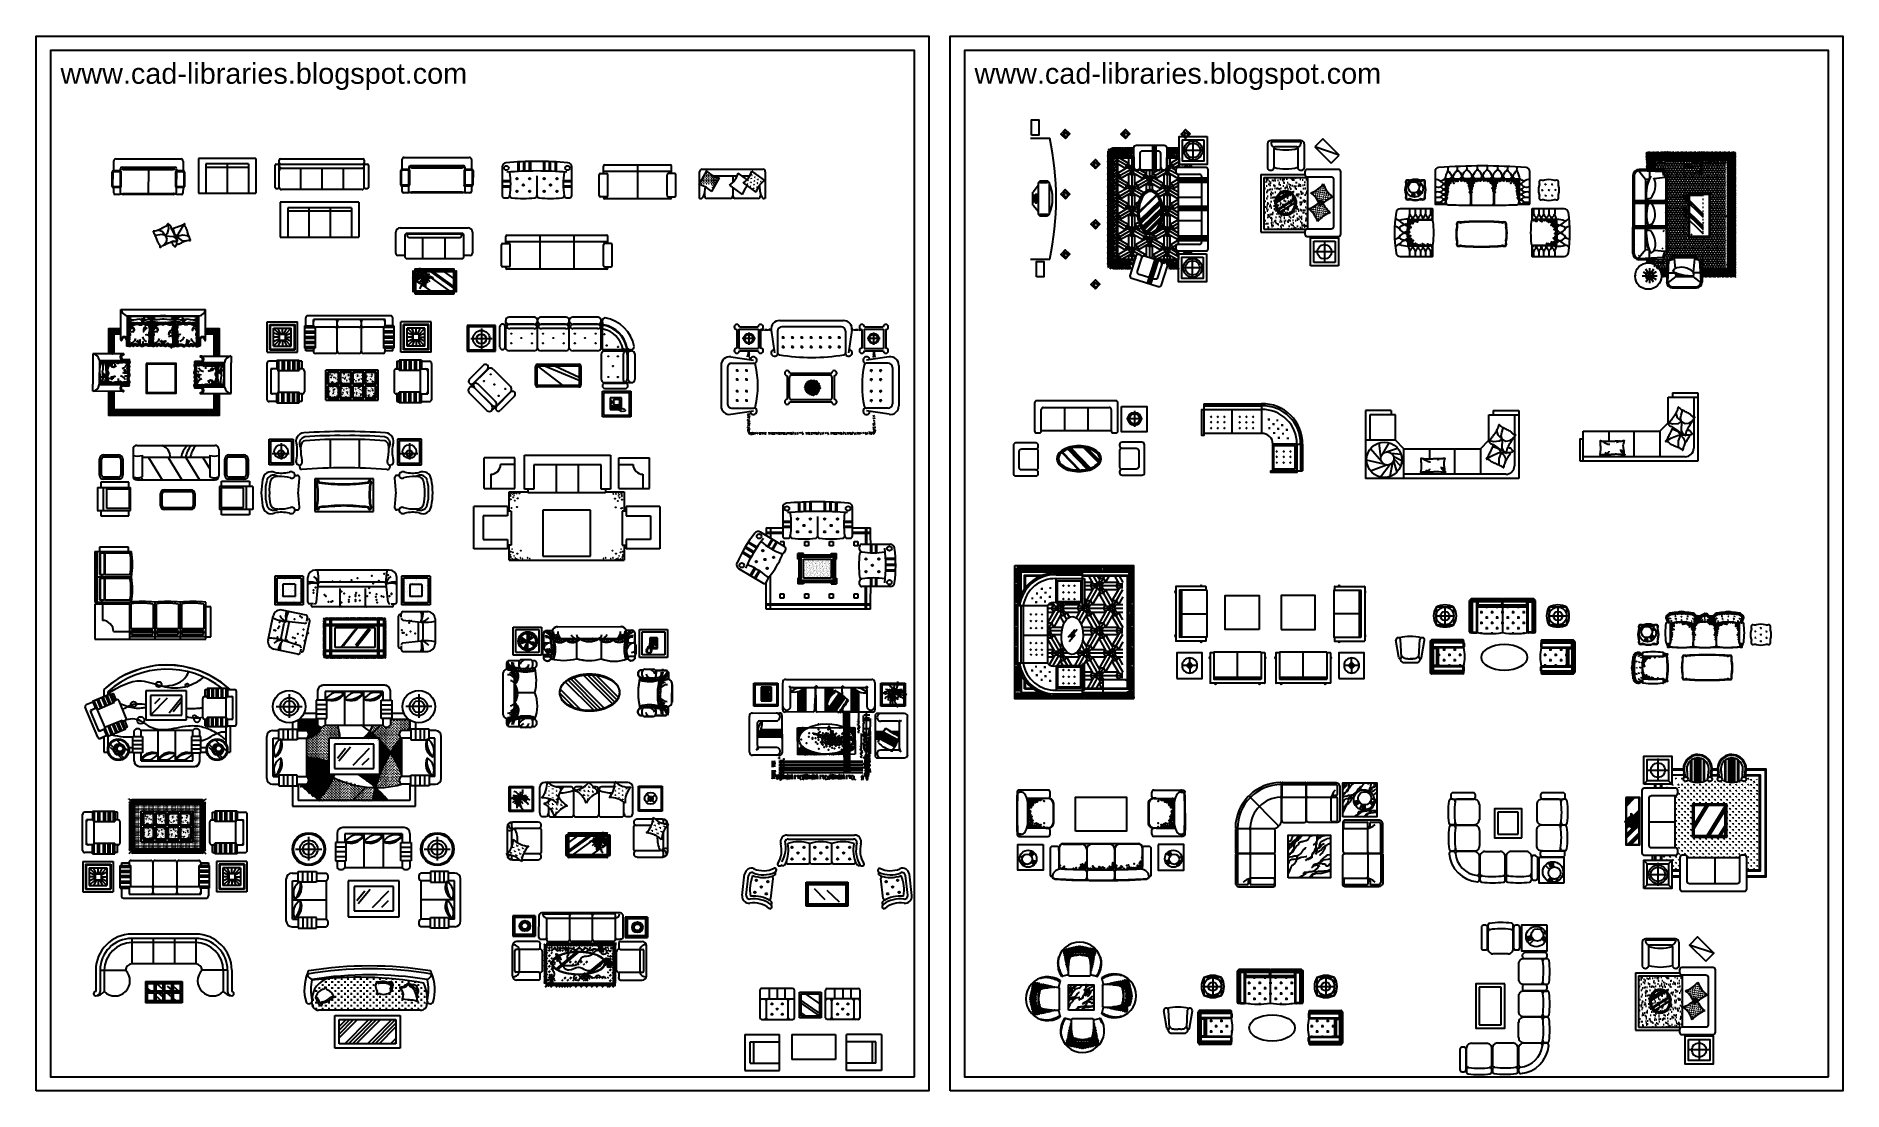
# Model space of a CAD drawing. Header units: inches. Extents: x 4.9 to 47.4, y 12.3 to 37.1.
import ezdxf

# ---------------------------------------------------------------- set-up
doc = ezdxf.new("R2010")
doc.units = ezdxf.units.IN
doc.header["$MEASUREMENT"] = 0
for name, color, linetype in [('02', 2, 'Continuous'), ('1', 1, 'Continuous'), ('4', 4, 'Continuous'), ('8', 8, 'Continuous'), ('kadrbm', 4, 'Continuous')]:
    doc.layers.add(name, color=color, linetype=linetype)
doc.styles.add('bmmm', font='swissel.ttf')
pattern_1 = [(0, (38.65746, 24.53149), (0.125, 0.125), [0.0625, -0.1875]), (90, (38.68871, 24.50024), (-0.125, 0.125), [0.0625, -0.1875])]

# ---------------------------------------------------------------- blocks, each defined once
blk = doc.blocks.new('kadrbm')
at = {"layer": 'kadrbm', "color": 4}
blk.add_lwpolyline([(0, 0), (0, 24.797), (21, 24.797), (21, 0), (0, 0)], close=True, dxfattribs=at)
blk.add_lwpolyline([(20.663, 0.326), (20.663, 24.46), (0.337, 24.46), (0.337, 0.326), (20.663, 0.326)], dxfattribs=at)
at = {"layer": 'kadrbm', "color": 211, "true_color": 0xf674fb, "style": 'bmmm'}
blk.add_text('www.cad-libraries.blogspot.com', height=0.48513, dxfattribs=at).set_placement((0.573, 23.677))

msp = doc.modelspace()

# ---------------------------------------------------------------- hatches: boundary and pattern name
at = {"layer": '8'}
h = msp.add_hatch(dxfattribs=at)
h.set_pattern_fill('AR-SAND,_O', color=256, scale=0.03, angle=90)
h.set_pattern_definition([(127.5, (27.732676, 51.26208), (-0.05780471, -0.0018898), [0, -0.0456, 0, -0.051, 0, -0.04875]), (97.5, (27.732676, 51.26208), (-0.08466438, 0.0530933), [0, -0.0246, 0, -0.0411, 0, -0.01575]), (57.5, (27.732676, 51.22518), (-0.00016977, 0.09342426), [0, -0.015, 0, -0.054, 0, -0.0705]), (47.5, (27.732676, 51.22518), (-0.02633027, 0.0901838), [0, -0.0075, 0, -0.0354, 0, -0.0405])])
h.paths.add_polyline_path([(29.258, 34.776), (29.15, 34.881), (29.045, 34.774), (29.153, 34.669)])
h = msp.add_hatch(dxfattribs=at)
h.set_pattern_fill('AR-SAND,_O', color=256, scale=0.03, angle=90)
h.set_pattern_definition([(127.5, (29.14689, 51.26208), (-0.05780471, -0.0018898), [0, -0.0456, 0, -0.051, 0, -0.04875]), (97.5, (29.14689, 51.26208), (-0.08466438, 0.0530933), [0, -0.0246, 0, -0.0411, 0, -0.01575]), (57.5, (29.14689, 51.22518), (-0.00016977, 0.09342426), [0, -0.015, 0, -0.054, 0, -0.0705]), (47.5, (29.14689, 51.22518), (-0.02633027, 0.0901838), [0, -0.0075, 0, -0.0354, 0, -0.0405])])
h.paths.add_polyline_path([(30.672, 34.776), (30.565, 34.881), (30.459, 34.774), (30.567, 34.669)])
h = msp.add_hatch(dxfattribs=at)
h.set_pattern_fill('AR-SAND,_O', color=256, scale=0.03, angle=90)
h.set_pattern_definition([(127.5, (30.561103, 51.26208), (-0.05780471, -0.0018898), [0, -0.0456, 0, -0.051, 0, -0.04875]), (97.5, (30.5611, 51.26208), (-0.08466438, 0.0530933), [0, -0.0246, 0, -0.0411, 0, -0.01575]), (57.5, (30.561103, 51.22518), (-0.00016977, 0.09342426), [0, -0.015, 0, -0.054, 0, -0.0705]), (47.5, (30.5611, 51.22518), (-0.02633027, 0.0901838), [0, -0.0075, 0, -0.0354, 0, -0.0405])])
h.paths.add_polyline_path([(32.086, 34.776), (31.979, 34.881), (31.874, 34.774), (31.981, 34.669)])
h = msp.add_hatch(dxfattribs=at)
h.set_pattern_fill('AR-SAND,_O', color=256, scale=0.03, angle=90)
h.set_pattern_definition([(127.5, (28.439782, 50.55497), (-0.05780471, -0.0018898), [0, -0.0456, 0, -0.051, 0, -0.04875]), (97.5, (28.43978, 50.55497), (-0.08466438, 0.0530933), [0, -0.0246, 0, -0.0411, 0, -0.01575]), (57.5, (28.43978, 50.51807), (-0.00016977, 0.09342426), [0, -0.015, 0, -0.054, 0, -0.0705]), (47.5, (28.43978, 50.51807), (-0.02633027, 0.0901838), [0, -0.0075, 0, -0.0354, 0, -0.0405])])
h.paths.add_polyline_path([(29.965, 34.069), (29.858, 34.174), (29.752, 34.067), (29.86, 33.962)])
h = msp.add_hatch(dxfattribs=at)
h.set_pattern_fill('AR-HBONE,_O', color=256, scale=0.0005, angle=90)
h.set_pattern_definition([(135, (36.330936, 34.46357), (-0.07184205, 1e-17), [0.1524, -0.0508]), (225, (36.295015, 34.49949), (-0.07184205, 1e-17), [0.1524, -0.0508])])
h.paths.add_polyline_path([(30.366, 31.804), (30.366, 34.237), (30.763, 34.237), (30.763, 34.317), (30.286, 34.317), (30.286, 31.724), (30.763, 31.724), (30.763, 31.804)])
h.paths.add_polyline_path([(31.537, 31.804), (31.537, 31.724), (31.816, 31.724), (31.816, 31.804)])
h.paths.add_polyline_path([(31.537, 34.317), (31.537, 34.237), (31.828, 34.237), (31.828, 34.317)])
h.paths.add_polyline_path([(32.014, 34.058), (32.014, 33.985), (32.094, 33.985), (32.094, 34.058)])
h.paths.add_polyline_path([(32.014, 32.025), (32.014, 31.957), (32.094, 31.957), (32.094, 32.025)])
h = msp.add_hatch(dxfattribs=at)
h.set_pattern_fill('ESCHER,_O', color=256, scale=0.4, angle=90)
h.set_pattern_definition([(150, (20.73907, 19.56286), (1e-10, -0.48), [0.44, -0.04]), (270, (20.73907, 19.56286), (0.415692, 0.24), [0.44, -0.04]), (30, (20.73907, 19.56286), (1e-10, 0.48), [0.44, -0.04]), (150, (20.73907, 19.60286), (1e-10, -0.48), [0.08, -0.4]), (30, (20.73907, 19.60286), (1e-10, 0.48), [0.08, -0.4]), (150, (20.70443, 19.54286), (1e-10, -0.48), [0.08, -0.4]), (270, (20.70443, 19.54286), (0.415692, 0.24), [0.08, -0.4]), (30, (20.7737, 19.54286), (1e-10, 0.48), [0.08, -0.4]), (270, (20.7737, 19.54286), (0.415692, 0.24), [0.08, -0.4]), (150, (20.73907, 19.40286), (1e-10, -0.48), [0.08, -0.4]), (30, (20.73907, 19.40286), (1e-10, 0.48), [0.08, -0.4]), (150, (20.87764, 19.64286), (1e-10, -0.48), [0.08, -0.4]), (270, (20.87764, 19.64286), (0.415692, 0.24), [0.08, -0.4]), (30, (20.6005, 19.64286), (1e-10, 0.48), [0.08, -0.4]), (270, (20.6005, 19.64286), (0.415692, 0.24), [0.08, -0.4]), (90, (20.6698, 19.64286), (-0.415692, -0.24), [0.28, -0.2]), (90, (20.80835, 19.64286), (-0.415692, -0.24), [0.28, -0.2]), (210, (20.63515, 19.58286), (-1e-10, -0.48), [0.28, -0.2]), (210, (20.70443, 19.46286), (-1e-10, -0.48), [0.28, -0.2]), (330, (20.7737, 19.46286), (0.415692, 0.24), [0.28, -0.2]), (330, (20.843, 19.58286), (0.415692, 0.24), [0.28, -0.2])])
h.paths.add_polyline_path([(30.789, 31.824), (30.386, 31.824), (30.386, 34.217), (30.763, 34.237), (30.763, 33.986), (30.792, 33.925), (30.821, 33.921), (30.85, 33.918), (30.885, 33.943), (30.91, 33.944), (30.9, 33.957), (30.906, 33.959), (30.917, 33.941), (30.936, 33.925), (30.989, 33.925), (31.029, 33.925), (31.089, 33.925), (31.148, 33.925), (31.235, 33.925), (31.342, 33.925), (31.368, 33.918), (31.382, 33.933), (31.395, 33.949), (31.398, 33.986), (31.415, 33.943), (31.415, 33.933), (31.458, 33.925), (31.476, 33.925), (31.519, 33.943), (31.537, 33.986), (31.543, 34.217), (31.828, 34.217), (31.828, 34.058), (31.828, 33.985), (31.802, 33.985), (31.768, 33.971), (31.754, 33.937), (31.754, 33.878), (31.768, 33.844), (31.81, 33.83), (31.81, 32.18), (31.768, 32.166), (31.754, 32.166), (31.754, 32.132), (31.754, 32.073), (31.768, 32.039), (31.802, 32.025), (31.811, 31.958), (31.816, 31.824), (31.336, 31.801), (31.015, 31.904), (30.975, 31.9), (30.95, 31.894), (30.944, 31.908), (30.891, 31.944), (30.844, 31.94), (30.814, 31.905), (30.801, 31.864)])
edge = h.paths.add_edge_path(flags=16)
edge.add_arc((30.558, 32.94), 0.893, 360, 373.6534)
edge.add_arc((30.85, 33.011), 0.593, 13.6534, 30.3892)
edge.add_arc((31.034, 33.118), 0.38, 30.3892, 54.7658)
edge.add_arc((31.149, 33.281), 0.18, 54.7658, 90)
edge.add_arc((31.149, 33.281), 0.18, 90, 125.2342)
edge.add_arc((31.264, 33.118), 0.38, 125.2342, 149.6108)
edge.add_arc((31.449, 33.011), 0.593, 149.6108, 166.3466)
edge.add_arc((31.74, 32.94), 0.893, 166.3466, 180)
edge.add_arc((31.74, 32.94), 0.893, 180, 193.6534)
edge.add_arc((31.449, 32.869), 0.593, 193.6534, 210.3892)
edge.add_arc((31.264, 32.761), 0.38, 210.3892, 234.7658)
edge.add_arc((31.149, 32.598), 0.18, 234.7658, 270)
edge.add_arc((31.149, 32.598), 0.18, 270, 305.2342)
edge.add_arc((31.034, 32.761), 0.38, 305.2342, 329.6108)
edge.add_arc((30.85, 32.869), 0.593, 329.6108, 346.3466)
edge.add_arc((30.558, 32.94), 0.893, 346.3466, 360)
h = msp.add_hatch(dxfattribs=at)
h.set_pattern_fill('AR-SAND', color=256, scale=0.003, style=0)
h.set_pattern_definition([(37.5, (-96.49077, -992.85991), (-0.004800094, 0.146823971), [0, -0.115824, 0, -0.12954, 0, -0.123825]), (7.5, (-96.49077, -992.85991), (0.134856985, 0.21504753), [0, -0.062484, 0, -0.104394, 0, -0.040005]), (327.5, (-96.5845, -992.85991), (0.237297711, 0.000431155), [0, -0.0381, 0, -0.13716, 0, -0.17907]), (317.5, (-96.5845, -992.85991), (0.229066936, 0.066878797), [0, -0.01905, 0, -0.089916, 0, -0.10287])])
h.paths.add_polyline_path([(34.85, 33.749), (33.819, 33.749), (33.819, 32.537), (34.824, 32.537, -0.079701), (34.841, 32.54), (34.85, 32.54)])
edge = h.paths.add_edge_path(flags=16)
edge.add_ellipse((34.335, 33.153), major_axis=(0, 0.29), ratio=0.839999, start_angle=0, end_angle=360)
edge = h.paths.add_edge_path(flags=0)
edge.add_spline(control_points=[(34.335, 33.413), (34.327, 33.413), (34.319, 33.412), (34.3, 33.41), (34.287, 33.407), (34.264, 33.398), (34.252, 33.393), (34.23, 33.379), (34.219, 33.371), (34.198, 33.353), (34.189, 33.343), (34.171, 33.321), (34.163, 33.308), (34.149, 33.282), (34.143, 33.269), (34.133, 33.24), (34.129, 33.225), (34.124, 33.194), (34.122, 33.179), (34.121, 33.147), (34.122, 33.132), (34.125, 33.101), (34.128, 33.085), (34.137, 33.056), (34.142, 33.041), (34.154, 33.014), (34.161, 33.001), (34.178, 32.977), (34.187, 32.966), (34.206, 32.946), (34.216, 32.937), (34.238, 32.922), (34.249, 32.915), (34.272, 32.904), (34.284, 32.9), (34.309, 32.895), (34.321, 32.894), (34.345, 32.893), (34.358, 32.895), (34.382, 32.9), (34.394, 32.903), (34.418, 32.914), (34.429, 32.92), (34.451, 32.935), (34.461, 32.944), (34.481, 32.963), (34.49, 32.974), (34.506, 32.998), (34.513, 33.011), (34.526, 33.038), (34.531, 33.052), (34.54, 33.082), (34.543, 33.097), (34.547, 33.128), (34.548, 33.144), (34.547, 33.175), (34.546, 33.191), (34.541, 33.221), (34.537, 33.236), (34.527, 33.265), (34.521, 33.279), (34.508, 33.305), (34.5, 33.318), (34.482, 33.341), (34.473, 33.351), (34.453, 33.369), (34.442, 33.378), (34.42, 33.391), (34.408, 33.397), (34.385, 33.406), (34.372, 33.409), (34.352, 33.412), (34.343, 33.413), (34.335, 33.413)], knot_values=[0, 0, 0, 0, 0.109977, 0.109977, 0.2879, 0.2879, 0.465823, 0.465823, 0.643746, 0.643746, 0.821669, 0.821669, 0.999592, 0.999592, 1.177515, 1.177515, 1.355438, 1.355438, 1.533361, 1.533361, 1.711284, 1.711284, 1.889207, 1.889207, 2.06713, 2.06713, 2.245053, 2.245053, 2.422976, 2.422976, 2.600899, 2.600899, 2.778822, 2.778822, 2.956745, 2.956745, 3.134669, 3.134669, 3.312592, 3.312592, 3.490515, 3.490515, 3.668438, 3.668438, 3.846361, 3.846361, 4.024284, 4.024284, 4.202207, 4.202207, 4.38013, 4.38013, 4.558053, 4.558053, 4.735976, 4.735976, 4.913899, 4.913899, 5.091822, 5.091822, 5.269745, 5.269745, 5.447668, 5.447668, 5.625591, 5.625591, 5.803514, 5.803514, 5.981437, 5.981437, 6.159361, 6.159361, 6.283185, 6.283185, 6.283185, 6.283185], degree=3, periodic=0)
h = msp.add_hatch(dxfattribs=at)
h.set_pattern_fill('CROSS', color=256, scale=0.0055, angle=125.7121, style=0)
h.set_pattern_definition([(125.71213, (35.375093, 43.621584), (-0.04874388, 0.00797152), [0.0174625, -0.0523875]), (215.71213, (35.377086, 43.63377), (-0.00797152, -0.04874388), [0.0174625, -0.0523875])])
h.paths.add_polyline_path([(35.145, 33.087, -0.083733), (35.437, 33.297, -0.136567), (35.219, 33.6, -0.142845), (34.927, 33.39, -0.164236)])
h = msp.add_hatch(dxfattribs=at)
h.set_pattern_fill('AR-SAND,_O', color=256, scale=0.03, angle=90)
h.set_pattern_definition([(127.5, (27.732676, 49.847865), (-0.05780471, -0.0018898), [0, -0.0456, 0, -0.051, 0, -0.04875]), (97.5, (27.732676, 49.847865), (-0.08466438, 0.0530933), [0, -0.0246, 0, -0.0411, 0, -0.01575]), (57.5, (27.732676, 49.810965), (-0.00016977, 0.09342426), [0, -0.015, 0, -0.054, 0, -0.0705]), (47.5, (27.732676, 49.810965), (-0.02633027, 0.0901838), [0, -0.0075, 0, -0.0354, 0, -0.0405])])
h.paths.add_polyline_path([(29.258, 33.362), (29.15, 33.467), (29.045, 33.36), (29.153, 33.254)])
h = msp.add_hatch(dxfattribs=at)
h.set_pattern_fill('CROSS', color=256, scale=0.0055, angle=125.7121, style=0)
h.set_pattern_definition([(125.71213, (35.318454, 43.249115), (-0.04874388, 0.00797152), [0.0174625, -0.0523875]), (215.71213, (35.320447, 43.2613), (-0.00797152, -0.04874388), [0.0174625, -0.0523875])])
h.paths.add_polyline_path([(35.381, 32.925, 0.137173), (35.088, 32.715, 0.16256), (34.87, 33.018, 0.202697), (35.163, 33.228, 0.094969)])
h = msp.add_hatch(dxfattribs=at)
h.set_pattern_fill('AR-SAND,_O', color=256, scale=0.03, angle=90)
h.set_pattern_definition([(127.5, (28.439782, 49.14076), (-0.05780471, -0.0018898), [0, -0.0456, 0, -0.051, 0, -0.04875]), (97.5, (28.43978, 49.14076), (-0.08466438, 0.0530933), [0, -0.0246, 0, -0.0411, 0, -0.01575]), (57.5, (28.43978, 49.10386), (-0.00016977, 0.09342426), [0, -0.015, 0, -0.054, 0, -0.0705]), (47.5, (28.43978, 49.10386), (-0.02633027, 0.0901838), [0, -0.0075, 0, -0.0354, 0, -0.0405])])
h.paths.add_polyline_path([(29.965, 32.655), (29.858, 32.76), (29.752, 32.653), (29.86, 32.547)])
h = msp.add_hatch(dxfattribs=at)
h.set_pattern_fill('AR-SAND,_O', color=256, scale=0.03, angle=90)
h.set_pattern_definition([(127.5, (27.732676, 48.43365), (-0.05780471, -0.0018898), [0, -0.0456, 0, -0.051, 0, -0.04875]), (97.5, (27.732676, 48.43365), (-0.08466438, 0.0530933), [0, -0.0246, 0, -0.0411, 0, -0.01575]), (57.5, (27.732676, 48.39675), (-0.00016977, 0.09342426), [0, -0.015, 0, -0.054, 0, -0.0705]), (47.5, (27.732676, 48.39675), (-0.02633027, 0.0901838), [0, -0.0075, 0, -0.0354, 0, -0.0405])])
h.paths.add_polyline_path([(29.258, 31.948), (29.15, 32.053), (29.045, 31.945), (29.153, 31.84)])
h = msp.add_hatch(dxfattribs=at)
h.set_pattern_fill('AR-SAND,_O', color=256, scale=0.03, angle=90)
h.set_pattern_definition([(127.5, (28.439782, 47.726545), (-0.05780471, -0.0018898), [0, -0.0456, 0, -0.051, 0, -0.04875]), (97.5, (28.43978, 47.726545), (-0.08466438, 0.0530933), [0, -0.0246, 0, -0.0411, 0, -0.01575]), (57.5, (28.43978, 47.689645), (-0.00016977, 0.09342426), [0, -0.015, 0, -0.054, 0, -0.0705]), (47.5, (28.43978, 47.689645), (-0.02633027, 0.0901838), [0, -0.0075, 0, -0.0354, 0, -0.0405])])
h.paths.add_polyline_path([(29.965, 31.241), (29.858, 31.346), (29.752, 31.238), (29.86, 31.133)])
h = msp.add_hatch(dxfattribs=at)
h.set_pattern_fill('ANSI31,_O', color=256, scale=0.1, angle=270)
h.set_pattern_definition([(45, (38.56408, 44.943556), (0.0088388348, -0.0088388348), [])])
h.paths.add_polyline_path([(9.163, 28.263), (9.163, 28.672), (9.222, 28.672), (9.222, 28.199), (6.681, 28.198), (6.68, 28.724), (6.74, 28.724), (6.741, 28.265)])
h.paths.add_polyline_path([(9.224, 29.554), (9.163, 29.554), (9.163, 30.099), (8.928, 30.099), (8.928, 30.16), (9.224, 30.16)])
h.paths.add_polyline_path([(6.737, 30.099), (6.737, 29.606), (6.676, 29.607), (6.676, 30.16), (6.937, 30.16), (6.937, 30.099)])
h = msp.add_hatch(dxfattribs=at)
h.set_pattern_fill('ESCHER', color=256, scale=0.02, style=0)
h.set_pattern_definition([(60, (20.19044, 11.4794), (-0.6096, 5e-07), [0.5588, -0.0508]), (180, (20.19044, 11.4794), (0.3048, -0.52793), [0.5588, -0.0508]), (300, (20.19044, 11.4794), (0.6096, 5e-07), [0.5588, -0.0508]), (60, (20.24124, 11.4794), (-0.6096, 5e-07), [0.1016, -0.508]), (300, (20.24124, 11.4794), (0.6096, 5e-07), [0.1016, -0.508]), (60, (20.16504, 11.5234), (-0.6096, 5e-07), [0.1016, -0.508]), (180, (20.16504, 11.5234), (0.3048, -0.52793), [0.1016, -0.508]), (300, (20.16504, 11.4354), (0.6096, 5e-07), [0.1016, -0.508]), (180, (20.16504, 11.4354), (0.3048, -0.52793), [0.1016, -0.508]), (60, (19.98724, 11.4794), (-0.6096, 5e-07), [0.1016, -0.508]), (300, (19.98724, 11.4794), (0.6096, 5e-07), [0.1016, -0.508]), (60, (20.29204, 11.30343), (-0.6096, 5e-07), [0.1016, -0.508]), (180, (20.29204, 11.30343), (0.3048, -0.52793), [0.1016, -0.508]), (300, (20.29204, 11.6554), (0.6096, 5e-07), [0.1016, -0.508]), (180, (20.29204, 11.6554), (0.3048, -0.52793), [0.1016, -0.508]), (0, (20.29204, 11.5674), (-0.3048, 0.52793), [0.3556, -0.254]), (0, (20.29204, 11.3914), (-0.3048, 0.52793), [0.3556, -0.254]), (120, (20.21584, 11.6114), (-0.6096, -5e-07), [0.3556, -0.254]), (120, (20.06344, 11.5234), (-0.6096, -5e-07), [0.3556, -0.254]), (240, (20.06344, 11.4354), (0.3048, -0.52793), [0.3556, -0.254]), (240, (20.21584, 11.3474), (0.3048, -0.52793), [0.3556, -0.254])])
h.paths.add_polyline_path([(30.507, 24.383), (29.558, 24.383), (29.558, 24.32), (29.6, 24.32), (29.6, 23.705), (29.558, 23.705), (29.558, 23.754), (28.933, 23.754, 0.267221), (28.731, 23.69), (28.731, 22.331, 0.267221), (28.933, 22.267), (29.558, 22.267), (29.558, 22.317), (29.6, 22.317), (29.6, 21.747), (30.039, 21.747), (30.039, 21.947), (30.507, 21.947)])
edge = h.paths.add_edge_path(flags=16)
edge.add_ellipse((29.314, 22.984), major_axis=(0.013, 0.444), ratio=0.576092, start_angle=0, end_angle=360)
h = msp.add_hatch(dxfattribs=at)
h.set_pattern_fill('CROSS', color=256, scale=0.5, style=0)
h.set_pattern_definition(pattern_1)
h.paths.add_polyline_path([(39.435, 23.661, -0.172493), (39.425, 23.653), (39.061, 23.653), (38.861, 23.653, -0.172493), (38.851, 23.661), (38.851, 23.063, -0.416288), (38.841, 23.053, 0.088869), (39.435, 23.053)])
h.paths.add_polyline_path([(40.028, 23.053, -0.416288), (40.018, 23.063), (40.018, 23.661, -0.172493), (40.008, 23.653), (39.808, 23.653), (39.445, 23.653, -0.172493), (39.435, 23.661), (39.435, 23.053, 0.088869)])
h = msp.add_hatch(dxfattribs=at)
h.set_pattern_fill('CROSS', color=256, scale=0.5, style=0)
h.set_pattern_definition(pattern_1)
h.paths.add_polyline_path([(38.513, 22.27, -0.416288), (38.523, 22.26, 0.111936), (38.523, 22.7, -0.416288), (38.513, 22.69), (37.915, 22.69, -0.172493), (37.923, 22.68), (37.923, 22.48), (37.923, 22.28, -0.172493), (37.915, 22.27)])
h.paths.add_polyline_path([(40.355, 22.69, -0.416288), (40.345, 22.7, 0.111936), (40.345, 22.26, -0.416288), (40.355, 22.27), (40.953, 22.27, -0.172493), (40.944, 22.28), (40.944, 22.48), (40.944, 22.68, -0.172493), (40.953, 22.69)])
h = msp.add_hatch(dxfattribs=at)
h.set_pattern_fill('CROSS', color=256, scale=0.5, style=0)
h.set_pattern_definition([(0, (33.19553, 15.8184), (0.125, 0.125), [0.0625, -0.1875]), (90, (33.22678, 15.78715), (-0.125, 0.125), [0.0625, -0.1875])])
h.paths.add_polyline_path([(33.973, 14.948, -0.172493), (33.963, 14.939), (33.599, 14.939), (33.399, 14.939, -0.172493), (33.389, 14.948), (33.389, 14.35, -0.416288), (33.379, 14.34, 0.088869), (33.973, 14.34)])
h.paths.add_polyline_path([(34.566, 14.34, -0.416288), (34.556, 14.35), (34.556, 14.948, -0.172493), (34.547, 14.939), (34.346, 14.939), (33.983, 14.939, -0.172493), (33.973, 14.948), (33.973, 14.34, 0.088869)])
h = msp.add_hatch(dxfattribs=at)
h.set_pattern_fill('AR-SAND', color=256, scale=0.003, style=0)
h.set_pattern_definition([(37.5, (-87.67853, -1011.62535), (-0.004800094, 0.146823971), [0, -0.115824, 0, -0.12954, 0, -0.123825]), (7.5, (-87.67853, -1011.62535), (0.134856985, 0.21504753), [0, -0.062484, 0, -0.104394, 0, -0.040005]), (327.5, (-87.77225, -1011.62535), (0.237297711, 0.000431155), [0, -0.0381, 0, -0.13716, 0, -0.17907]), (317.5, (-87.77225, -1011.62535), (0.229066936, 0.066878797), [0, -0.01905, 0, -0.089916, 0, -0.10287])])
h.paths.add_polyline_path([(43.662, 14.984), (42.631, 14.984), (42.631, 13.772), (43.636, 13.772, -0.079701), (43.653, 13.775), (43.662, 13.775)])
edge = h.paths.add_edge_path(flags=16)
edge.add_ellipse((43.147, 14.388), major_axis=(0, 0.29), ratio=0.839999, start_angle=0, end_angle=360)
edge = h.paths.add_edge_path(flags=0)
edge.add_spline(control_points=[(43.147, 14.647), (43.139, 14.647), (43.132, 14.647), (43.112, 14.644), (43.1, 14.641), (43.076, 14.633), (43.064, 14.627), (43.042, 14.614), (43.031, 14.606), (43.011, 14.588), (43.001, 14.578), (42.984, 14.555), (42.976, 14.543), (42.962, 14.517), (42.956, 14.503), (42.946, 14.474), (42.942, 14.459), (42.936, 14.429), (42.934, 14.413), (42.933, 14.382), (42.934, 14.366), (42.938, 14.335), (42.941, 14.32), (42.949, 14.29), (42.954, 14.276), (42.966, 14.249), (42.974, 14.236), (42.99, 14.212), (42.999, 14.201), (43.018, 14.18), (43.028, 14.172), (43.05, 14.156), (43.061, 14.15), (43.085, 14.139), (43.097, 14.135), (43.121, 14.13), (43.133, 14.128), (43.158, 14.128), (43.17, 14.129), (43.194, 14.134), (43.206, 14.138), (43.23, 14.148), (43.241, 14.155), (43.263, 14.17), (43.273, 14.178), (43.293, 14.198), (43.302, 14.209), (43.318, 14.233), (43.326, 14.246), (43.338, 14.273), (43.344, 14.287), (43.352, 14.316), (43.355, 14.332), (43.359, 14.363), (43.36, 14.378), (43.36, 14.41), (43.358, 14.425), (43.353, 14.456), (43.349, 14.471), (43.339, 14.5), (43.334, 14.514), (43.32, 14.54), (43.312, 14.552), (43.295, 14.575), (43.285, 14.585), (43.265, 14.604), (43.254, 14.612), (43.232, 14.626), (43.221, 14.632), (43.197, 14.64), (43.185, 14.643), (43.164, 14.647), (43.155, 14.647), (43.147, 14.647)], knot_values=[0, 0, 0, 0, 0.109977, 0.109977, 0.2879, 0.2879, 0.465823, 0.465823, 0.643746, 0.643746, 0.821669, 0.821669, 0.999592, 0.999592, 1.177515, 1.177515, 1.355438, 1.355438, 1.533361, 1.533361, 1.711284, 1.711284, 1.889207, 1.889207, 2.06713, 2.06713, 2.245053, 2.245053, 2.422976, 2.422976, 2.600899, 2.600899, 2.778822, 2.778822, 2.956745, 2.956745, 3.134669, 3.134669, 3.312592, 3.312592, 3.490515, 3.490515, 3.668438, 3.668438, 3.846361, 3.846361, 4.024284, 4.024284, 4.202207, 4.202207, 4.38013, 4.38013, 4.558053, 4.558053, 4.735976, 4.735976, 4.913899, 4.913899, 5.091822, 5.091822, 5.269745, 5.269745, 5.447668, 5.447668, 5.625591, 5.625591, 5.803514, 5.803514, 5.981437, 5.981437, 6.159361, 6.159361, 6.283185, 6.283185, 6.283185, 6.283185], degree=3, periodic=0)
h = msp.add_hatch(dxfattribs=at)
h.set_pattern_fill('CROSS', color=256, scale=0.0055, angle=125.7121, style=0)
h.set_pattern_definition([(125.71213, (44.1307, 24.48368), (-0.04874388, 0.00797152), [0.0174625, -0.0523875]), (215.71213, (44.132692, 24.495865), (-0.00797152, -0.04874388), [0.0174625, -0.0523875])])
h.paths.add_polyline_path([(44.193, 14.159, 0.137173), (43.901, 13.949, 0.16256), (43.683, 14.252, 0.202697), (43.975, 14.462, 0.094969)])
h = msp.add_hatch(dxfattribs=at)
h.set_pattern_fill('CROSS', color=256, scale=0.0055, angle=125.7121, style=0)
h.set_pattern_definition([(125.71213, (44.187337, 24.856148), (-0.04874388, 0.00797152), [0.0174625, -0.0523875]), (215.71213, (44.18933, 24.868334), (-0.00797152, -0.04874388), [0.0174625, -0.0523875])])
h.paths.add_polyline_path([(43.957, 14.322, -0.083733), (44.249, 14.532, -0.136567), (44.031, 14.835, -0.142845), (43.739, 14.625, -0.164236)])
h = msp.add_hatch(dxfattribs=at)
h.set_pattern_fill('CROSS', color=256, scale=0.5, style=0)
h.set_pattern_definition([(0, (-47.57757, 11.05158), (0.125, 0.125), [0.0625, -0.1875]), (90, (-47.54632, 11.02033), (-0.125, 0.125), [0.0625, -0.1875])])
h.paths.add_polyline_path([(33.051, 13.557, -0.416288), (33.061, 13.547, 0.111936), (33.061, 13.987, -0.416288), (33.051, 13.977), (32.453, 13.977, -0.172493), (32.462, 13.967), (32.462, 13.767), (32.462, 13.567, -0.172493), (32.453, 13.557)])
h.paths.add_polyline_path([(34.893, 13.977, -0.416288), (34.883, 13.987, 0.111936), (34.883, 13.547, -0.416288), (34.893, 13.557), (35.491, 13.557, -0.172493), (35.483, 13.567), (35.483, 13.767), (35.483, 13.967, -0.172493), (35.491, 13.977)])

# ---------------------------------------------------------------- linework, layer by layer
at = {"layer": '02'}
for p, q in [((29.15, 34.774), (29.15, 34.774)), ((30.276, 34.335), (30.203, 34.437)), ((30.281, 34.338), (30.243, 34.457)), ((30.292, 34.335), (30.283, 34.462)), ((30.318, 34.338), (30.318, 34.464)), ((30.338, 34.338), (30.36, 34.464)), ((30.382, 34.338), (30.374, 34.464)), ((30.411, 34.338), (30.374, 34.457)), ((30.422, 34.335), (30.413, 34.462)), ((30.449, 34.338), (30.449, 34.464)), ((30.469, 34.338), (30.491, 34.464)), ((30.513, 34.338), (30.504, 34.464)), ((30.566, 34.338), (30.529, 34.457)), ((30.565, 34.774), (30.565, 34.774)), ((30.577, 34.335), (30.568, 34.462)), ((30.604, 34.338), (30.604, 34.464)), ((30.65, 34.338), (30.612, 34.457)), ((30.624, 34.338), (30.646, 34.464)), ((30.661, 34.335), (30.652, 34.462)), ((30.668, 34.338), (30.659, 34.464)), ((30.687, 34.338), (30.687, 34.464)), ((30.707, 34.338), (30.729, 34.464)), ((30.752, 34.338), (30.743, 34.464)), ((31.207, 33.927), (31.207, 34.512)), ((31.235, 33.927), (31.235, 34.512)), ((31.263, 33.927), (31.263, 34.512)), ((31.291, 33.927), (31.291, 34.512)), ((31.586, 34.338), (31.548, 34.457)), ((31.597, 34.335), (31.588, 34.462)), ((31.623, 34.338), (31.623, 34.464)), ((31.643, 34.338), (31.665, 34.464)), ((31.687, 34.338), (31.679, 34.464)), ((31.716, 34.338), (31.679, 34.457)), ((31.727, 34.335), (31.718, 34.462)), ((31.754, 34.338), (31.754, 34.464)), ((31.774, 34.338), (31.796, 34.464)), ((31.818, 34.338), (31.809, 34.464)), ((31.979, 34.774), (31.979, 34.774)), ((32.158, 34.119), (32.158, 34.657)), ((33.91, 34.54), (33.91, 33.97)), ((34.693, 34.62), (33.99, 34.62)), ((34.693, 34.587), (33.99, 34.587)), ((33.99, 34.587), (33.99, 34.548)), ((34.06, 34.44), (34.06, 33.97)), ((34.593, 34.47), (34.09, 34.47)), ((34.623, 34.44), (34.623, 33.97)), ((34.693, 34.587), (34.693, 34.548)), ((34.773, 34.54), (34.773, 33.97)), ((35.213, 34.662), (35.022, 34.471)), ((35.022, 34.471), (35.404, 34.089)), ((35.595, 34.28), (35.022, 34.471)), ((35.595, 34.28), (35.213, 34.662)), ((8.937, 34.073), (8.937, 33.381)), ((9.937, 34.073), (8.937, 34.073)), ((9.437, 34.073), (9.437, 33.381)), ((9.937, 34.073), (9.937, 33.381)), ((16.271, 34.118), (16.271, 33.894)), ((16.297, 34.119), (16.297, 33.895)), ((16.407, 34.124), (16.407, 33.9)), ((16.433, 34.125), (16.433, 33.901)), ((16.543, 34.128), (16.543, 33.904)), ((16.569, 34.128), (16.569, 33.904)), ((16.876, 34.128), (16.876, 33.904)), ((16.901, 34.128), (16.901, 33.904)), ((17.012, 34.125), (17.012, 33.901)), ((17.037, 34.124), (17.037, 33.9)), ((17.148, 34.119), (17.148, 33.895)), ((17.173, 34.118), (17.173, 33.894)), ((19.089, 34.048), (19.089, 33.248)), ((29.858, 34.069), (29.858, 34.069)), ((29.858, 34.067), (29.858, 34.067)), ((30.271, 34.246), (30.136, 34.269)), ((30.263, 34.246), (30.136, 34.222)), ((30.271, 34.11), (30.136, 34.134)), ((30.263, 34.11), (30.136, 34.087)), ((30.263, 34.343), (30.139, 34.352)), ((30.266, 34.308), (30.139, 34.317)), ((30.263, 34.274), (30.139, 34.29)), ((30.263, 34.208), (30.139, 34.217)), ((30.266, 34.173), (30.139, 34.181)), ((30.263, 34.139), (30.139, 34.155)), ((30.263, 34.062), (30.139, 34.071)), ((30.266, 34.026), (30.139, 34.035)), ((30.263, 33.993), (30.139, 34.009)), ((30.27, 34.338), (30.159, 34.413)), ((30.179, 34.316), (30.172, 34.309)), ((30.252, 34.177), (30.172, 34.257)), ((30.218, 34.211), (30.172, 34.165)), ((30.182, 34.175), (30.172, 34.185)), ((30.252, 34.034), (30.172, 34.114)), ((30.218, 34.068), (30.172, 34.022)), ((30.182, 34.032), (30.172, 34.042)), ((30.25, 34.316), (30.182, 34.247)), ((30.252, 34.173), (30.182, 34.103)), ((30.252, 34.03), (30.182, 33.96)), ((30.265, 34.236), (30.218, 34.283)), ((30.252, 34.105), (30.218, 34.139)), ((30.322, 34.316), (30.254, 34.247)), ((30.337, 34.236), (30.29, 34.283)), ((30.394, 34.316), (30.325, 34.247)), ((30.409, 34.236), (30.361, 34.283)), ((30.466, 34.316), (30.397, 34.247)), ((30.48, 34.236), (30.433, 34.283)), ((30.538, 34.316), (30.469, 34.247)), ((30.552, 34.236), (30.505, 34.283)), ((30.61, 34.316), (30.541, 34.247)), ((30.624, 34.236), (30.577, 34.283)), ((30.648, 34.283), (30.613, 34.247)), ((30.761, 34.224), (30.761, 33.952)), ((31.558, 34.236), (31.537, 34.257)), ((31.543, 33.963), (31.543, 34.22)), ((31.615, 34.316), (31.547, 34.247)), ((31.63, 34.236), (31.583, 34.283)), ((31.687, 34.316), (31.619, 34.247)), ((31.702, 34.236), (31.655, 34.283)), ((31.713, 34.27), (31.69, 34.247)), ((32.427, 34.388), (31.888, 34.388)), ((31.931, 34.057), (31.899, 34.025)), ((31.906, 34.032), (31.899, 34.038)), ((31.979, 34.033), (31.931, 33.985)), ((31.978, 34.032), (31.952, 34.057)), ((35.404, 34.089), (35.595, 34.28)), ((43.288, 34.35), (42.81, 34.222)), ((43.104, 34.35), (42.81, 34.271)), ((42.81, 34.113), (42.81, 34.112)), ((43.003, 34.35), (42.811, 34.298)), ((42.891, 34.145), (42.813, 34.223)), ((42.854, 34.145), (42.813, 34.186)), ((43.205, 34.35), (42.816, 34.246)), ((42.903, 34.35), (42.816, 34.327)), ((43.33, 34.334), (42.816, 34.196)), ((43.001, 34.145), (42.816, 34.33)), ((43.33, 34.307), (42.816, 34.169)), ((42.964, 34.145), (42.816, 34.293)), ((42.928, 34.145), (42.816, 34.256)), ((42.817, 34.145), (42.816, 34.145)), ((43.024, 34.041), (42.819, 33.986)), ((42.838, 34.018), (42.819, 34.013)), ((43.024, 34.014), (42.819, 33.959)), ((43.029, 34.168), (42.82, 33.959)), ((43.001, 34.076), (42.82, 34.027)), ((42.899, 33.942), (42.822, 34.02)), ((43.029, 34.205), (42.823, 34)), ((42.941, 34.191), (42.823, 34.073)), ((42.829, 34.19), (42.823, 34.184)), ((42.977, 34.19), (42.823, 34.037)), ((42.891, 34.178), (42.823, 34.11)), ((42.84, 34.164), (42.823, 34.147)), ((42.823, 34.126), (42.863, 33.979)), ((42.823, 34.025), (42.836, 33.979)), ((43.578, 34.35), (42.824, 34.145)), ((43.038, 34.145), (42.833, 34.35)), ((42.84, 34.164), (42.89, 33.979)), ((43.001, 34.103), (42.84, 34.059)), ((43.001, 34.13), (42.855, 34.09)), ((42.86, 34.19), (42.861, 34.185)), ((42.936, 33.942), (42.862, 34.017)), ((43.001, 34.157), (42.865, 34.12)), ((42.883, 34.207), (42.866, 34.19)), ((43.029, 34.131), (42.866, 33.968)), ((42.869, 34.156), (42.917, 33.979)), ((43.075, 34.145), (42.87, 34.35)), ((42.891, 34.178), (42.944, 33.979)), ((42.973, 33.942), (42.897, 34.018)), ((42.912, 34.199), (42.903, 34.19)), ((43.112, 34.145), (42.907, 34.35)), ((43.001, 34.049), (42.913, 34.025)), ((43.029, 34.094), (42.914, 33.979)), ((42.92, 34.17), (42.971, 33.98)), ((43.33, 34.253), (42.924, 34.145)), ((43.01, 33.942), (42.929, 34.024)), ((43.149, 34.144), (42.943, 34.35)), ((42.949, 34.162), (42.998, 33.98)), ((43.029, 34.057), (42.951, 33.979)), ((42.958, 34.209), (42.957, 34.207)), ((43.024, 33.965), (42.958, 34.031)), ((42.963, 34.19), (43.025, 33.962)), ((43.189, 34.141), (42.98, 34.35)), ((43.024, 34.002), (42.985, 34.041)), ((42.988, 34.201), (43.029, 34.047)), ((43.006, 34.021), (42.988, 34.031)), ((43.029, 34.021), (42.988, 33.98)), ((43.028, 34.034), (43.006, 34.021)), ((43.024, 34.038), (43.01, 34.053)), ((43.222, 34.145), (43.017, 34.35)), ((43.017, 34.193), (43.029, 34.148)), ((43.045, 34.101), (43.022, 34.114)), ((43.045, 34.127), (43.023, 34.114)), ((43.33, 34.226), (43.025, 34.145)), ((43.028, 34.06), (43.028, 34.06)), ((43.028, 34.06), (43.028, 34.06)), ((43.028, 34.034), (43.028, 34.008)), ((43.051, 33.995), (43.028, 34.008)), ((43.068, 34.14), (43.045, 34.153)), ((43.045, 34.153), (43.045, 34.127)), ((43.045, 34.101), (43.045, 34.075)), ((43.068, 34.088), (43.045, 34.075)), ((43.363, 34.217), (43.049, 34.133)), ((43.074, 34.06), (43.051, 34.047)), ((43.073, 34.034), (43.051, 34.047)), ((43.269, 34.135), (43.054, 34.35)), ((43.09, 34.153), (43.068, 34.14)), ((43.09, 34.075), (43.068, 34.088)), ((43.073, 34.086), (43.073, 34.06)), ((43.096, 34.073), (43.073, 34.086)), ((43.073, 34.034), (43.073, 34.008)), ((43.096, 34.021), (43.074, 34.008)), ((43.09, 34.153), (43.09, 34.127)), ((43.113, 34.114), (43.09, 34.127)), ((43.113, 34.114), (43.09, 34.101)), ((43.09, 34.101), (43.09, 34.075)), ((43.304, 34.141), (43.096, 34.35)), ((43.119, 34.008), (43.096, 34.021)), ((43.12, 34.136), (43.097, 34.123)), ((43.119, 34.11), (43.097, 34.123)), ((43.363, 34.19), (43.1, 34.12)), ((43.125, 34.145), (43.111, 34.159)), ((43.142, 34.149), (43.119, 34.162)), ((43.12, 34.11), (43.119, 34.06)), ((43.141, 34.047), (43.119, 34.06)), ((43.141, 34.047), (43.119, 34.034)), ((43.119, 34.034), (43.119, 34.008)), ((43.12, 34.162), (43.12, 34.136)), ((43.142, 34.096), (43.12, 34.083)), ((43.162, 34.145), (43.124, 34.182)), ((43.338, 34.145), (43.133, 34.35)), ((43.199, 34.145), (43.136, 34.207)), ((43.164, 34.008), (43.141, 33.995)), ((43.165, 34.162), (43.142, 34.149)), ((43.165, 34.083), (43.142, 34.096)), ((43.236, 34.145), (43.146, 34.234)), ((43.273, 34.145), (43.153, 34.264)), ((43.163, 34.13), (43.159, 34.135)), ((43.256, 34.35), (43.16, 34.324)), ((43.165, 34.11), (43.164, 34.06)), ((43.186, 34.073), (43.164, 34.06)), ((43.164, 34.034), (43.164, 34.008)), ((43.186, 34.021), (43.164, 34.034)), ((43.165, 34.162), (43.165, 34.136)), ((43.187, 34.123), (43.165, 34.136)), ((43.187, 34.123), (43.165, 34.11)), ((43.385, 34.135), (43.17, 34.35)), ((43.203, 34.141), (43.18, 34.128)), ((43.202, 34.115), (43.18, 34.128)), ((43.183, 34.216), (43.905, 34.216)), ((43.209, 34.06), (43.186, 34.073)), ((43.209, 34.034), (43.186, 34.021)), ((43.195, 34.136), (43.193, 34.137)), ((43.225, 34.154), (43.202, 34.167)), ((43.203, 34.167), (43.203, 34.141)), ((43.203, 34.115), (43.203, 34.089)), ((43.225, 34.102), (43.203, 34.089)), ((43.209, 34.086), (43.209, 34.06)), ((43.209, 34.034), (43.209, 34.008)), ((43.232, 33.995), (43.209, 34.008)), ((43.428, 34.135), (43.213, 34.35)), ((43.248, 34.167), (43.225, 34.154)), ((43.248, 34.089), (43.225, 34.102)), ((43.254, 34.06), (43.232, 34.047)), ((43.254, 34.034), (43.232, 34.047)), ((43.24, 34.127), (43.238, 34.129)), ((43.248, 34.167), (43.248, 34.141)), ((43.27, 34.128), (43.248, 34.141)), ((43.27, 34.128), (43.248, 34.115)), ((43.248, 34.115), (43.248, 34.089)), ((43.275, 34.112), (43.253, 34.099)), ((43.275, 34.086), (43.253, 34.099)), ((43.275, 34.008), (43.253, 33.995)), ((43.254, 34.086), (43.254, 34.06)), ((43.258, 34.05), (43.254, 34.054)), ((43.254, 34.034), (43.254, 34.008)), ((43.26, 34.011), (43.254, 34.008)), ((43.463, 34.141), (43.255, 34.35)), ((43.351, 34.145), (43.261, 34.234)), ((43.388, 34.145), (43.269, 34.264)), ((43.298, 34.125), (43.275, 34.138)), ((43.275, 34.138), (43.275, 34.112)), ((43.275, 34.086), (43.275, 34.06)), ((43.298, 34.073), (43.275, 34.06)), ((43.298, 34.021), (43.275, 34.034)), ((43.275, 34.034), (43.275, 34.008)), ((43.321, 34.138), (43.298, 34.125)), ((43.321, 34.06), (43.298, 34.073)), ((43.321, 34.034), (43.298, 34.021)), ((43.519, 34.145), (43.299, 34.365)), ((43.482, 34.145), (43.319, 34.308)), ((43.321, 34.138), (43.321, 34.112)), ((43.343, 34.099), (43.321, 34.112)), ((43.343, 34.099), (43.321, 34.086)), ((43.321, 34.086), (43.321, 34.06)), ((43.321, 34.034), (43.321, 34.008)), ((43.343, 33.995), (43.321, 34.008)), ((44.082, 34.35), (43.331, 34.149)), ((43.981, 34.35), (43.331, 34.176)), ((43.881, 34.35), (43.331, 34.203)), ((43.78, 34.35), (43.331, 34.23)), ((43.679, 34.35), (43.331, 34.257)), ((43.477, 34.35), (43.331, 34.311)), ((43.377, 34.35), (43.331, 34.338)), ((43.446, 34.145), (43.331, 34.259)), ((43.409, 34.145), (43.331, 34.222)), ((43.372, 34.145), (43.331, 34.186)), ((43.335, 34.145), (43.331, 34.149)), ((43.366, 34.06), (43.343, 34.047)), ((43.366, 34.034), (43.343, 34.047)), ((43.366, 34.138), (43.346, 34.15)), ((43.556, 34.145), (43.351, 34.35)), ((43.355, 34.127), (43.354, 34.129)), ((43.366, 34.138), (43.366, 34.112)), ((43.388, 34.125), (43.366, 34.112)), ((43.388, 34.073), (43.366, 34.086)), ((43.366, 34.086), (43.366, 34.06)), ((43.366, 34.034), (43.366, 34.008)), ((43.388, 34.021), (43.366, 34.008)), ((43.593, 34.145), (43.388, 34.35)), ((43.411, 34.112), (43.388, 34.125)), ((43.411, 34.086), (43.388, 34.073)), ((43.411, 34.008), (43.388, 34.021)), ((43.431, 34.15), (43.411, 34.138)), ((43.411, 34.138), (43.411, 34.112)), ((43.411, 34.086), (43.411, 34.06)), ((43.434, 34.047), (43.411, 34.06)), ((43.434, 34.047), (43.411, 34.034)), ((43.411, 34.034), (43.411, 34.008)), ((44.125, 34.334), (43.416, 34.145)), ((43.63, 34.145), (43.425, 34.35)), ((43.456, 34.112), (43.434, 34.099)), ((43.456, 34.086), (43.434, 34.099)), ((43.456, 34.008), (43.434, 33.995)), ((43.479, 34.125), (43.456, 34.138)), ((43.456, 34.138), (43.456, 34.112)), ((43.456, 34.086), (43.456, 34.06)), ((43.479, 34.073), (43.456, 34.06)), ((43.479, 34.021), (43.456, 34.034)), ((43.456, 34.034), (43.456, 34.008)), ((43.667, 34.145), (43.461, 34.35)), ((43.501, 34.138), (43.479, 34.125)), ((43.501, 34.06), (43.479, 34.073)), ((43.501, 34.034), (43.479, 34.021)), ((43.704, 34.145), (43.498, 34.35)), ((43.501, 34.138), (43.501, 34.112)), ((43.524, 34.099), (43.501, 34.112)), ((43.524, 34.099), (43.501, 34.086)), ((43.501, 34.086), (43.501, 34.06)), ((43.501, 34.034), (43.501, 34.008)), ((43.524, 33.995), (43.501, 34.008)), ((44.125, 34.307), (43.517, 34.145)), ((43.528, 34.119), (43.524, 34.115)), ((43.547, 34.06), (43.524, 34.047)), ((43.546, 34.034), (43.524, 34.047)), ((43.546, 34.138), (43.526, 34.15)), ((43.741, 34.145), (43.535, 34.35)), ((43.546, 34.138), (43.546, 34.112)), ((43.569, 34.073), (43.546, 34.086)), ((43.546, 34.086), (43.546, 34.06)), ((43.546, 34.034), (43.546, 34.008)), ((43.569, 34.125), (43.547, 34.112)), ((43.569, 34.021), (43.547, 34.008)), ((43.592, 34.112), (43.569, 34.125)), ((43.592, 34.086), (43.569, 34.073)), ((43.592, 34.008), (43.569, 34.021)), ((43.778, 34.145), (43.572, 34.35)), ((43.612, 34.15), (43.592, 34.138)), ((43.592, 34.138), (43.592, 34.112)), ((43.592, 34.086), (43.592, 34.06)), ((43.614, 34.047), (43.592, 34.06)), ((43.614, 34.047), (43.592, 34.034)), ((43.592, 34.034), (43.592, 34.008)), ((43.814, 34.145), (43.609, 34.35)), ((43.637, 34.112), (43.614, 34.099)), ((43.637, 34.086), (43.614, 34.099)), ((43.637, 34.008), (43.614, 33.995)), ((44.125, 34.28), (43.618, 34.145)), ((43.659, 34.125), (43.637, 34.138)), ((43.637, 34.138), (43.637, 34.112)), ((43.637, 34.086), (43.637, 34.06)), ((43.659, 34.073), (43.637, 34.06)), ((43.659, 34.021), (43.637, 34.034)), ((43.637, 34.034), (43.637, 34.008)), ((43.851, 34.145), (43.646, 34.35)), ((43.682, 34.138), (43.659, 34.125)), ((43.682, 34.06), (43.659, 34.073)), ((43.682, 34.034), (43.659, 34.021)), ((43.682, 34.138), (43.682, 34.112)), ((43.705, 34.099), (43.682, 34.112)), ((43.705, 34.099), (43.682, 34.086)), ((43.682, 34.086), (43.682, 34.06)), ((43.682, 34.034), (43.682, 34.008)), ((43.705, 33.995), (43.682, 34.008)), ((43.888, 34.145), (43.683, 34.35)), ((43.716, 34.058), (43.694, 34.045)), ((43.716, 34.032), (43.694, 34.045)), ((43.703, 34.143), (43.703, 34.117)), ((43.725, 34.104), (43.703, 34.117)), ((43.725, 34.104), (43.703, 34.091)), ((43.703, 34.091), (43.703, 34.065)), ((43.703, 34.039), (43.703, 34.013)), ((43.725, 34), (43.703, 34.013)), ((43.716, 34.085), (43.716, 34.059)), ((43.739, 34.071), (43.716, 34.085)), ((43.716, 34.032), (43.716, 34.006)), ((43.739, 34.019), (43.716, 34.006)), ((44.125, 34.253), (43.719, 34.145)), ((43.967, 34.103), (43.72, 34.35)), ((43.748, 34.065), (43.725, 34.052)), ((43.748, 34.039), (43.725, 34.052)), ((43.737, 34.132), (43.736, 34.134)), ((43.762, 34.085), (43.739, 34.071)), ((43.761, 34.006), (43.739, 34.019)), ((43.748, 34.143), (43.748, 34.117)), ((43.771, 34.13), (43.748, 34.117)), ((43.77, 34.078), (43.748, 34.091)), ((43.748, 34.091), (43.748, 34.065)), ((43.748, 34.039), (43.748, 34.013)), ((43.771, 34.026), (43.748, 34.013)), ((43.996, 34.111), (43.757, 34.35)), ((43.784, 34.045), (43.761, 34.058)), ((43.762, 34.085), (43.762, 34.059)), ((43.784, 34.045), (43.762, 34.032)), ((43.762, 34.032), (43.762, 34.006)), ((43.793, 34.117), (43.77, 34.13)), ((43.793, 34.013), (43.77, 34.026)), ((43.793, 34.091), (43.771, 34.078)), ((43.807, 34.006), (43.784, 33.993)), ((44.032, 34.111), (43.793, 34.35)), ((43.793, 34.143), (43.793, 34.117)), ((43.793, 34.091), (43.793, 34.065)), ((43.816, 34.052), (43.793, 34.065)), ((43.816, 34.052), (43.793, 34.039)), ((43.793, 34.039), (43.793, 34.013)), ((43.796, 34.074), (43.795, 34.075)), ((43.807, 34.085), (43.807, 34.059)), ((43.829, 34.071), (43.807, 34.058)), ((43.807, 34.032), (43.807, 34.006)), ((43.829, 34.019), (43.807, 34.032)), ((43.838, 34.117), (43.816, 34.104)), ((43.838, 34.091), (43.816, 34.104)), ((43.838, 34.013), (43.816, 34)), ((44.125, 34.226), (43.819, 34.145)), ((43.852, 34.058), (43.829, 34.071)), ((43.852, 34.032), (43.829, 34.019)), ((44.054, 34.126), (43.83, 34.35)), ((43.861, 34.13), (43.838, 34.143)), ((43.838, 34.143), (43.838, 34.117)), ((43.838, 34.091), (43.838, 34.065)), ((43.861, 34.078), (43.838, 34.065)), ((43.861, 34.026), (43.838, 34.039)), ((43.838, 34.039), (43.838, 34.013)), ((43.852, 34.085), (43.852, 34.059)), ((43.852, 34.032), (43.852, 34.006)), ((43.874, 33.993), (43.852, 34.006)), ((43.873, 34.152), (43.861, 34.149)), ((43.884, 34.143), (43.861, 34.13)), ((43.883, 34.065), (43.861, 34.078)), ((43.884, 34.039), (43.861, 34.026)), ((44.095, 34.122), (43.867, 34.35)), ((43.897, 34.032), (43.874, 34.045)), ((43.897, 34.058), (43.875, 34.045)), ((43.883, 34.143), (43.883, 34.117)), ((43.906, 34.104), (43.883, 34.117)), ((43.883, 34.091), (43.883, 34.065)), ((43.883, 34.039), (43.883, 34.013)), ((43.906, 34), (43.883, 34.013)), ((43.906, 34.104), (43.884, 34.091)), ((43.912, 34.13), (43.89, 34.117)), ((43.912, 34.104), (43.89, 34.117)), ((43.897, 34.085), (43.897, 34.059)), ((43.92, 34.071), (43.897, 34.085)), ((43.897, 34.032), (43.897, 34.006)), ((43.92, 34.019), (43.897, 34.006)), ((44.125, 34.129), (43.904, 34.35)), ((43.905, 34.216), (43.905, 34.113)), ((43.91, 34.124), (43.906, 34.12)), ((43.935, 34.143), (43.912, 34.156)), ((43.912, 34.156), (43.912, 34.13)), ((43.912, 34.104), (43.912, 34.078)), ((43.935, 34.091), (43.912, 34.078)), ((44.125, 34.199), (43.919, 34.144)), ((44.125, 34.172), (43.919, 34.117)), ((43.932, 34.094), (43.919, 34.09)), ((43.942, 34.085), (43.92, 34.071)), ((43.942, 34.006), (43.92, 34.019)), ((43.957, 34.156), (43.935, 34.143)), ((43.957, 34.078), (43.935, 34.091)), ((44.125, 34.166), (43.941, 34.35)), ((43.942, 34.085), (43.942, 34.059)), ((43.965, 34.045), (43.942, 34.058)), ((43.965, 34.045), (43.942, 34.032)), ((43.942, 34.032), (43.942, 34.006)), ((43.97, 34.118), (43.947, 34.105)), ((43.969, 34.092), (43.947, 34.105)), ((44.125, 34.145), (43.954, 34.099)), ((43.957, 34.156), (43.957, 34.13)), ((43.98, 34.117), (43.957, 34.13)), ((43.98, 34.117), (43.957, 34.104)), ((43.957, 34.104), (43.957, 34.078)), ((43.969, 34.066), (43.965, 34.062)), ((43.987, 34.006), (43.965, 33.993)), ((43.992, 34.131), (43.969, 34.145)), ((43.969, 34.145), (43.969, 34.119)), ((43.969, 34.092), (43.969, 34.066)), ((43.992, 34.079), (43.97, 34.066)), ((44.125, 34.203), (43.978, 34.35)), ((43.987, 34.085), (43.987, 34.059)), ((44.01, 34.071), (43.987, 34.058)), ((43.987, 34.032), (43.987, 34.006)), ((44.01, 34.019), (43.987, 34.032)), ((44.015, 34.145), (43.992, 34.132)), ((44.015, 34.066), (43.992, 34.079)), ((44.033, 34.058), (44.01, 34.071)), ((44.033, 34.032), (44.01, 34.019)), ((44.125, 34.24), (44.015, 34.35)), ((44.015, 34.145), (44.015, 34.119)), ((44.037, 34.105), (44.015, 34.118)), ((44.037, 34.105), (44.015, 34.092)), ((44.015, 34.092), (44.015, 34.066)), ((44.047, 34.121), (44.024, 34.108)), ((44.047, 34.095), (44.024, 34.108)), ((44.033, 34.085), (44.033, 34.059)), ((44.033, 34.032), (44.033, 34.006)), ((44.055, 33.993), (44.033, 34.006)), ((44.045, 34.098), (44.044, 34.099)), ((44.069, 34.134), (44.047, 34.147)), ((44.047, 34.147), (44.047, 34.121)), ((44.047, 34.095), (44.047, 34.069)), ((44.069, 34.082), (44.047, 34.069)), ((44.125, 34.277), (44.052, 34.35)), ((44.078, 34.058), (44.055, 34.045)), ((44.078, 34.032), (44.055, 34.045)), ((44.068, 34.112), (44.067, 34.113)), ((44.092, 34.147), (44.069, 34.134)), ((44.092, 34.069), (44.069, 34.082)), ((44.078, 34.085), (44.078, 34.059)), ((44.1, 34.071), (44.078, 34.085)), ((44.078, 34.032), (44.078, 34.006)), ((44.1, 34.019), (44.078, 34.006)), ((44.125, 34.314), (44.089, 34.35)), ((44.092, 34.147), (44.092, 34.121)), ((44.114, 34.108), (44.092, 34.121)), ((44.115, 34.108), (44.092, 34.095)), ((44.092, 34.095), (44.092, 34.069)), ((44.113, 34.06), (44.094, 34.071)), ((44.113, 34.034), (44.094, 34.023)), ((44.123, 34.085), (44.1, 34.071)), ((44.123, 34.006), (44.1, 34.019)), ((44.32, 34.145), (44.107, 34.358)), ((44.113, 34.113), (44.113, 34.112)), ((44.135, 34.099), (44.113, 34.112)), ((44.125, 34.092), (44.113, 34.105)), ((44.135, 34.099), (44.113, 34.086)), ((44.113, 34.086), (44.113, 34.06)), ((44.113, 34.034), (44.113, 34.008)), ((44.135, 33.995), (44.113, 34.008)), ((44.283, 34.145), (44.12, 34.308)), ((44.123, 34.085), (44.123, 34.059)), ((44.146, 34.045), (44.123, 34.058)), ((44.146, 34.045), (44.123, 34.032)), ((44.123, 34.032), (44.123, 34.006)), ((44.177, 34.35), (44.131, 34.338)), ((44.278, 34.35), (44.131, 34.311)), ((44.379, 34.35), (44.131, 34.284)), ((44.48, 34.35), (44.131, 34.257)), ((44.581, 34.35), (44.131, 34.23)), ((44.246, 34.145), (44.131, 34.259)), ((44.209, 34.145), (44.131, 34.222)), ((44.681, 34.35), (44.132, 34.203)), ((44.782, 34.35), (44.132, 34.176)), ((44.883, 34.35), (44.132, 34.149)), ((44.173, 34.145), (44.132, 34.186)), ((44.136, 34.145), (44.132, 34.149)), ((44.158, 34.06), (44.135, 34.047)), ((44.158, 34.034), (44.135, 34.047)), ((44.158, 34.138), (44.136, 34.125)), ((44.158, 34.112), (44.136, 34.125)), ((44.357, 34.145), (44.152, 34.35)), ((44.181, 34.152), (44.158, 34.165)), ((44.158, 34.165), (44.158, 34.139)), ((44.158, 34.113), (44.158, 34.06)), ((44.16, 34.113), (44.158, 34.112)), ((44.181, 34.099), (44.158, 34.086)), ((44.18, 34.073), (44.158, 34.086)), ((44.158, 34.034), (44.158, 34.008)), ((44.18, 34.021), (44.158, 34.008)), ((44.203, 34.086), (44.18, 34.073)), ((44.203, 34.008), (44.18, 34.021)), ((44.204, 34.165), (44.181, 34.152)), ((44.203, 34.086), (44.181, 34.099)), ((44.394, 34.145), (44.188, 34.35)), ((44.203, 34.112), (44.2, 34.113)), ((44.203, 34.165), (44.203, 34.139)), ((44.226, 34.125), (44.203, 34.138)), ((44.203, 34.113), (44.203, 34.06)), ((44.226, 34.047), (44.203, 34.06)), ((44.226, 34.047), (44.203, 34.034)), ((44.203, 34.034), (44.203, 34.008)), ((44.226, 34.125), (44.204, 34.112)), ((44.926, 34.334), (44.217, 34.145)), ((44.431, 34.145), (44.225, 34.35)), ((44.248, 34.112), (44.226, 34.099)), ((44.248, 34.086), (44.226, 34.099)), ((44.248, 34.008), (44.226, 33.995)), ((44.27, 34.121), (44.247, 34.108)), ((44.27, 34.095), (44.247, 34.108)), ((44.248, 34.113), (44.248, 34.112)), ((44.248, 34.086), (44.248, 34.06)), ((44.271, 34.073), (44.248, 34.06)), ((44.248, 34.034), (44.248, 34.008)), ((44.271, 34.021), (44.248, 34.034)), ((44.468, 34.145), (44.262, 34.35)), ((44.292, 34.134), (44.27, 34.147)), ((44.27, 34.147), (44.27, 34.121)), ((44.27, 34.095), (44.27, 34.069)), ((44.293, 34.082), (44.27, 34.069)), ((44.293, 34.06), (44.271, 34.073)), ((44.293, 34.034), (44.271, 34.021)), ((44.315, 34.069), (44.292, 34.082)), ((44.315, 34.147), (44.293, 34.134)), ((44.293, 34.113), (44.293, 34.112)), ((44.316, 34.099), (44.293, 34.112)), ((44.316, 34.099), (44.293, 34.086)), ((44.293, 34.086), (44.293, 34.06)), ((44.293, 34.034), (44.293, 34.008)), ((44.316, 33.995), (44.293, 34.008)), ((44.505, 34.145), (44.299, 34.35)), ((44.315, 34.147), (44.315, 34.121)), ((44.338, 34.108), (44.315, 34.121)), ((44.338, 34.108), (44.315, 34.095)), ((44.315, 34.095), (44.315, 34.069)), ((44.339, 34.06), (44.316, 34.047)), ((44.338, 34.034), (44.316, 34.047)), ((44.926, 34.307), (44.318, 34.145)), ((44.353, 34.121), (44.33, 34.108)), ((44.353, 34.095), (44.33, 34.108)), ((44.541, 34.145), (44.336, 34.35)), ((44.361, 34.073), (44.338, 34.086)), ((44.339, 34.113), (44.339, 34.112)), ((44.341, 34.113), (44.339, 34.112)), ((44.339, 34.086), (44.339, 34.06)), ((44.339, 34.034), (44.339, 34.008)), ((44.361, 34.021), (44.339, 34.008)), ((44.375, 34.134), (44.353, 34.147)), ((44.353, 34.147), (44.353, 34.121)), ((44.353, 34.095), (44.353, 34.069)), ((44.384, 34.086), (44.353, 34.069)), ((44.384, 34.008), (44.361, 34.021)), ((44.578, 34.145), (44.373, 34.35)), ((44.398, 34.069), (44.375, 34.082)), ((44.398, 34.147), (44.376, 34.134)), ((44.384, 34.112), (44.381, 34.113)), ((44.384, 34.113), (44.384, 34.112)), ((44.384, 34.086), (44.384, 34.06)), ((44.406, 34.047), (44.384, 34.06)), ((44.406, 34.047), (44.384, 34.034)), ((44.384, 34.034), (44.384, 34.008)), ((44.398, 34.147), (44.398, 34.121)), ((44.421, 34.108), (44.398, 34.121)), ((44.421, 34.108), (44.398, 34.095)), ((44.398, 34.095), (44.398, 34.069)), ((44.429, 34.112), (44.406, 34.099)), ((44.429, 34.086), (44.406, 34.099)), ((44.429, 34.008), (44.406, 33.995)), ((44.615, 34.145), (44.41, 34.35)), ((44.436, 34.136), (44.413, 34.123)), ((44.436, 34.11), (44.413, 34.123)), ((44.926, 34.28), (44.419, 34.145)), ((44.429, 34.113), (44.429, 34.112)), ((44.429, 34.086), (44.429, 34.06)), ((44.452, 34.073), (44.429, 34.06)), ((44.429, 34.034), (44.429, 34.008)), ((44.451, 34.021), (44.429, 34.034)), ((44.458, 34.149), (44.436, 34.162)), ((44.436, 34.162), (44.436, 34.136)), ((44.436, 34.11), (44.436, 34.084)), ((44.459, 34.096), (44.436, 34.083)), ((44.652, 34.145), (44.447, 34.35)), ((44.474, 34.06), (44.451, 34.073)), ((44.474, 34.034), (44.452, 34.021)), ((44.481, 34.083), (44.458, 34.096)), ((44.481, 34.162), (44.459, 34.149)), ((44.474, 34.113), (44.474, 34.112)), ((44.497, 34.099), (44.474, 34.112)), ((44.497, 34.099), (44.474, 34.086)), ((44.474, 34.086), (44.474, 34.06)), ((44.474, 34.034), (44.474, 34.008)), ((44.497, 33.995), (44.474, 34.008)), ((44.481, 34.162), (44.481, 34.136)), ((44.504, 34.123), (44.481, 34.136)), ((44.504, 34.123), (44.481, 34.11)), ((44.481, 34.11), (44.481, 34.084)), ((44.689, 34.145), (44.484, 34.35)), ((44.519, 34.133), (44.496, 34.12)), ((44.519, 34.107), (44.496, 34.12)), ((44.519, 34.06), (44.497, 34.047)), ((44.519, 34.034), (44.497, 34.047)), ((44.926, 34.253), (44.519, 34.145)), ((44.541, 34.146), (44.519, 34.159)), ((44.519, 34.159), (44.519, 34.133)), ((44.519, 34.113), (44.519, 34.112)), ((44.522, 34.113), (44.519, 34.112)), ((44.519, 34.107), (44.519, 34.06)), ((44.542, 34.094), (44.519, 34.081)), ((44.542, 34.073), (44.519, 34.086)), ((44.519, 34.034), (44.519, 34.008)), ((44.542, 34.021), (44.519, 34.008)), ((44.926, 33.945), (44.521, 34.35)), ((44.564, 34.081), (44.541, 34.094)), ((44.564, 34.159), (44.542, 34.146)), ((44.564, 34.086), (44.542, 34.073)), ((44.564, 34.008), (44.542, 34.021)), ((44.926, 33.982), (44.557, 34.35)), ((44.564, 34.112), (44.562, 34.113)), ((44.564, 34.159), (44.564, 34.133)), ((44.587, 34.12), (44.564, 34.133)), ((44.587, 34.12), (44.564, 34.107)), ((44.564, 34.113), (44.564, 34.112)), ((44.564, 34.107), (44.564, 34.06)), ((44.587, 34.047), (44.564, 34.06)), ((44.587, 34.047), (44.564, 34.034)), ((44.564, 34.034), (44.564, 34.008)), ((44.61, 34.112), (44.587, 34.099)), ((44.61, 34.086), (44.587, 34.099)), ((44.61, 34.008), (44.587, 33.995)), ((44.926, 34.019), (44.594, 34.35)), ((44.628, 34.13), (44.605, 34.117)), ((44.628, 34.104), (44.605, 34.117)), ((44.61, 34.113), (44.61, 34.112)), ((44.61, 34.086), (44.61, 34.06)), ((44.632, 34.073), (44.61, 34.06)), ((44.61, 34.034), (44.61, 34.008)), ((44.632, 34.021), (44.61, 34.034)), ((44.926, 34.226), (44.62, 34.145)), ((44.65, 34.143), (44.628, 34.156)), ((44.628, 34.156), (44.628, 34.13)), ((44.628, 34.104), (44.628, 34.078)), ((44.65, 34.091), (44.628, 34.078)), ((44.926, 34.055), (44.631, 34.35)), ((44.655, 34.06), (44.632, 34.073)), ((44.655, 34.034), (44.632, 34.021)), ((44.673, 34.156), (44.65, 34.143)), ((44.673, 34.078), (44.65, 34.091)), ((44.655, 34.113), (44.655, 34.112)), ((44.677, 34.099), (44.655, 34.112)), ((44.677, 34.099), (44.655, 34.086)), ((44.655, 34.086), (44.655, 34.06)), ((44.655, 34.034), (44.655, 34.008)), ((44.677, 33.995), (44.655, 34.008)), ((44.926, 34.092), (44.668, 34.35)), ((44.673, 34.156), (44.673, 34.13)), ((44.695, 34.117), (44.673, 34.13)), ((44.695, 34.117), (44.673, 34.104)), ((44.673, 34.104), (44.673, 34.078)), ((44.683, 34.05), (44.677, 34.047)), ((44.683, 34.044), (44.677, 34.047)), ((44.926, 34.129), (44.705, 34.35)), ((44.926, 34.199), (44.72, 34.144)), ((44.926, 34.172), (44.72, 34.117)), ((44.926, 34.145), (44.72, 34.09)), ((44.926, 34.118), (44.72, 34.063)), ((44.926, 33.908), (44.72, 34.113)), ((44.926, 34.091), (44.72, 34.036)), ((44.926, 33.871), (44.72, 34.076)), ((44.926, 34.064), (44.72, 34.009)), ((44.926, 33.834), (44.72, 34.04)), ((44.926, 34.037), (44.72, 33.982)), ((44.926, 34.01), (44.72, 33.955)), ((44.926, 33.797), (44.72, 34.003)), ((44.926, 34.166), (44.742, 34.35)), ((44.926, 34.203), (44.779, 34.35)), ((44.926, 34.24), (44.816, 34.35)), ((44.926, 34.277), (44.853, 34.35)), ((44.926, 34.314), (44.889, 34.35)), ((9.937, 33.988), (8.937, 33.988)), ((10.711, 33.969), (12.611, 33.969)), ((11.161, 33.969), (11.161, 33.469)), ((11.661, 33.969), (11.661, 33.469)), ((12.161, 33.969), (12.161, 33.469)), ((13.518, 33.579), (13.519, 33.918)), ((13.535, 33.587), (13.536, 33.908)), ((13.704, 33.943), (13.545, 33.943)), ((13.695, 33.925), (13.554, 33.926)), ((13.711, 33.586), (13.712, 33.908)), ((13.729, 33.577), (13.73, 33.916)), ((13.783, 33.996), (14.955, 33.997)), ((13.783, 33.978), (14.955, 33.979)), ((15.008, 33.917), (15.007, 33.577)), ((15.025, 33.908), (15.024, 33.586)), ((15.193, 33.942), (15.034, 33.943)), ((15.184, 33.925), (15.043, 33.925)), ((15.201, 33.907), (15.2, 33.585)), ((15.219, 33.916), (15.218, 33.577)), ((15.902, 33.68), (16.103, 33.68)), ((15.902, 33.655), (16.104, 33.655)), ((16.722, 33.788), (16.722, 33.326)), ((17.34, 33.655), (17.542, 33.655)), ((17.341, 33.68), (17.542, 33.68)), ((18.289, 33.898), (19.889, 33.898)), ((20.711, 33.911), (20.534, 33.589)), ((20.571, 33.633), (20.559, 33.633)), ((20.6, 33.663), (20.585, 33.663)), ((20.6, 33.604), (20.585, 33.604)), ((20.629, 33.692), (20.615, 33.692)), ((20.629, 33.633), (20.615, 33.633)), ((20.629, 33.751), (20.623, 33.751)), ((20.659, 33.78), (20.644, 33.78)), ((20.659, 33.722), (20.644, 33.722)), ((20.659, 33.663), (20.644, 33.663)), ((20.659, 33.604), (20.644, 33.604)), ((20.688, 33.81), (20.673, 33.81)), ((20.688, 33.751), (20.673, 33.751)), ((20.688, 33.692), (20.674, 33.692)), ((20.688, 33.633), (20.674, 33.633)), ((20.718, 33.839), (20.703, 33.839)), ((20.718, 33.78), (20.703, 33.78)), ((20.718, 33.722), (20.703, 33.722)), ((20.718, 33.663), (20.703, 33.663)), ((20.718, 33.604), (20.703, 33.604)), ((20.717, 33.898), (20.704, 33.898)), ((20.747, 33.869), (20.732, 33.869)), ((20.747, 33.81), (20.732, 33.81)), ((20.747, 33.751), (20.732, 33.751)), ((20.747, 33.692), (20.732, 33.692)), ((20.747, 33.633), (20.732, 33.633)), ((20.776, 33.839), (20.762, 33.839)), ((20.776, 33.78), (20.762, 33.78)), ((20.776, 33.722), (20.762, 33.722)), ((20.776, 33.663), (20.762, 33.663)), ((20.776, 33.604), (20.762, 33.604)), ((20.806, 33.81), (20.791, 33.81)), ((20.806, 33.751), (20.791, 33.751)), ((20.806, 33.692), (20.791, 33.692)), ((20.806, 33.633), (20.791, 33.633)), ((20.835, 33.78), (20.82, 33.78)), ((20.835, 33.722), (20.821, 33.722)), ((20.835, 33.663), (20.821, 33.663)), ((20.835, 33.604), (20.821, 33.604)), ((20.837, 33.422), (21.014, 33.744)), ((20.865, 33.751), (20.85, 33.751)), ((20.865, 33.692), (20.85, 33.692)), ((20.865, 33.633), (20.85, 33.633)), ((20.857, 33.744), (20.857, 33.758)), ((20.857, 33.685), (20.857, 33.7)), ((20.857, 33.626), (20.857, 33.641)), ((20.857, 33.567), (20.857, 33.582)), ((20.893, 33.781), (20.879, 33.781)), ((20.894, 33.722), (20.879, 33.722)), ((20.894, 33.663), (20.879, 33.663)), ((20.894, 33.604), (20.879, 33.604)), ((20.887, 33.773), (20.887, 33.783)), ((20.887, 33.714), (20.887, 33.729)), ((20.887, 33.656), (20.887, 33.67)), ((20.887, 33.597), (20.887, 33.611)), ((20.923, 33.751), (20.909, 33.751)), ((20.923, 33.692), (20.909, 33.692)), ((20.923, 33.634), (20.909, 33.634)), ((20.916, 33.744), (20.916, 33.758)), ((20.916, 33.685), (20.916, 33.7)), ((20.916, 33.626), (20.916, 33.641)), ((20.916, 33.567), (20.916, 33.582)), ((20.953, 33.722), (20.938, 33.722)), ((20.953, 33.663), (20.938, 33.663)), ((20.945, 33.714), (20.945, 33.729)), ((20.946, 33.656), (20.945, 33.67)), ((20.98, 33.751), (20.967, 33.751)), ((20.982, 33.692), (20.968, 33.692)), ((20.975, 33.744), (20.975, 33.752)), ((20.975, 33.685), (20.975, 33.7)), ((21.002, 33.722), (20.997, 33.722)), ((21.004, 33.726), (21.004, 33.729)), ((21.662, 33.702), (21.456, 33.852)), ((21.574, 33.624), (21.871, 33.409)), ((21.61, 33.647), (21.607, 33.65)), ((21.608, 33.649), (21.611, 33.65)), ((21.682, 33.596), (21.673, 33.602)), ((21.675, 33.6), (21.675, 33.604)), ((21.676, 33.6), (21.679, 33.603)), ((21.677, 33.599), (21.681, 33.603)), ((21.678, 33.598), (21.681, 33.602)), ((21.68, 33.597), (21.683, 33.599)), ((21.691, 33.683), (21.682, 33.69)), ((21.684, 33.688), (21.685, 33.692)), ((21.685, 33.687), (21.688, 33.691)), ((21.686, 33.687), (21.69, 33.691)), ((21.688, 33.686), (21.69, 33.689)), ((21.689, 33.685), (21.692, 33.686)), ((21.762, 33.631), (21.753, 33.638)), ((21.756, 33.636), (21.756, 33.64)), ((21.757, 33.636), (21.759, 33.639)), ((21.758, 33.635), (21.761, 33.639)), ((21.759, 33.634), (21.762, 33.637)), ((21.76, 33.633), (21.763, 33.635)), ((21.771, 33.719), (21.763, 33.726)), ((21.765, 33.724), (21.765, 33.728)), ((21.766, 33.723), (21.769, 33.727)), ((21.767, 33.722), (21.77, 33.727)), ((21.768, 33.722), (21.771, 33.725)), ((21.769, 33.721), (21.772, 33.722)), ((21.781, 33.807), (21.772, 33.813)), ((21.774, 33.812), (21.774, 33.815)), ((21.775, 33.811), (21.778, 33.815)), ((21.776, 33.81), (21.779, 33.815)), ((22.074, 33.688), (21.777, 33.904)), ((21.777, 33.809), (21.78, 33.813)), ((21.778, 33.809), (21.782, 33.81)), ((21.79, 33.895), (21.781, 33.901)), ((21.783, 33.899), (21.783, 33.9)), ((21.784, 33.899), (21.784, 33.899)), ((21.785, 33.898), (21.786, 33.898)), ((21.786, 33.897), (21.787, 33.897)), ((21.788, 33.896), (21.788, 33.896)), ((21.834, 33.58), (21.825, 33.586)), ((21.827, 33.585), (21.827, 33.588)), ((21.828, 33.584), (21.831, 33.587)), ((21.829, 33.583), (21.832, 33.587)), ((21.83, 33.582), (21.833, 33.586)), ((21.831, 33.581), (21.835, 33.583)), ((21.843, 33.667), (21.834, 33.674)), ((21.836, 33.672), (21.837, 33.676)), ((21.837, 33.671), (21.84, 33.675)), ((21.838, 33.671), (21.842, 33.675)), ((21.84, 33.67), (21.842, 33.673)), ((21.841, 33.669), (21.844, 33.67)), ((21.852, 33.755), (21.843, 33.762)), ((21.845, 33.76), (21.846, 33.763)), ((21.846, 33.759), (21.849, 33.763)), ((21.848, 33.758), (21.851, 33.763)), ((21.85, 33.757), (21.853, 33.758)), ((21.861, 33.843), (21.852, 33.849)), ((21.855, 33.848), (21.855, 33.848)), ((21.856, 33.847), (21.856, 33.847)), ((21.857, 33.846), (21.857, 33.846)), ((21.858, 33.845), (21.858, 33.845)), ((21.859, 33.844), (21.859, 33.845)), ((21.914, 33.616), (21.905, 33.622)), ((21.908, 33.62), (21.908, 33.624)), ((21.909, 33.62), (21.911, 33.623)), ((21.91, 33.619), (21.913, 33.623)), ((21.911, 33.618), (21.913, 33.622)), ((21.912, 33.617), (21.915, 33.619)), ((21.923, 33.703), (21.915, 33.71)), ((21.917, 33.708), (21.917, 33.712)), ((21.919, 33.707), (21.922, 33.711)), ((21.92, 33.706), (21.923, 33.709)), ((21.921, 33.705), (21.924, 33.706)), ((21.933, 33.791), (21.924, 33.797)), ((21.926, 33.796), (21.926, 33.796)), ((21.927, 33.795), (21.927, 33.795)), ((21.928, 33.794), (21.928, 33.794)), ((21.929, 33.793), (21.929, 33.794)), ((21.93, 33.793), (21.931, 33.793)), ((21.995, 33.651), (21.986, 33.658)), ((21.988, 33.656), (21.988, 33.66)), ((21.993, 33.659), (21.988, 33.659)), ((21.989, 33.656), (21.992, 33.659)), ((21.99, 33.655), (21.994, 33.659)), ((21.991, 33.654), (21.994, 33.657)), ((21.993, 33.653), (21.996, 33.655)), ((22.004, 33.739), (21.995, 33.746)), ((21.997, 33.744), (21.997, 33.744)), ((21.998, 33.743), (21.999, 33.743)), ((22, 33.742), (22, 33.743)), ((22.001, 33.742), (22.001, 33.742)), ((22.002, 33.741), (22.002, 33.741)), ((22.074, 33.688), (22.066, 33.694)), ((22.069, 33.692), (22.069, 33.693)), ((22.07, 33.691), (22.07, 33.692)), ((22.071, 33.691), (22.071, 33.691)), ((22.072, 33.69), (22.072, 33.69)), ((22.073, 33.689), (22.073, 33.689)), ((30.271, 33.964), (30.136, 33.988)), ((30.263, 33.964), (30.136, 33.94)), ((30.271, 33.816), (30.136, 33.84)), ((30.263, 33.816), (30.136, 33.792)), ((30.271, 33.682), (30.136, 33.705)), ((30.263, 33.682), (30.136, 33.658)), ((30.263, 33.913), (30.139, 33.922)), ((30.266, 33.878), (30.139, 33.887)), ((30.263, 33.845), (30.139, 33.86)), ((30.263, 33.779), (30.139, 33.788)), ((30.266, 33.744), (30.139, 33.753)), ((30.263, 33.71), (30.139, 33.726)), ((30.263, 33.617), (30.139, 33.626)), ((30.266, 33.582), (30.139, 33.591)), ((30.252, 33.89), (30.172, 33.97)), ((30.218, 33.924), (30.172, 33.878)), ((30.182, 33.888), (30.172, 33.898)), ((30.252, 33.746), (30.172, 33.826)), ((30.218, 33.78), (30.172, 33.734)), ((30.182, 33.744), (30.172, 33.754)), ((30.252, 33.603), (30.172, 33.683)), ((30.218, 33.636), (30.172, 33.59)), ((30.182, 33.601), (30.172, 33.611)), ((30.252, 33.886), (30.182, 33.816)), ((30.252, 33.742), (30.182, 33.672)), ((30.252, 33.599), (30.182, 33.529)), ((30.252, 33.962), (30.218, 33.996)), ((30.252, 33.818), (30.218, 33.852)), ((30.252, 33.674), (30.218, 33.708)), ((30.85, 33.918), (30.898, 33.956)), ((30.898, 33.956), (30.922, 33.932)), ((30.922, 33.932), (30.95, 33.918)), ((31.396, 33.949), (31.434, 33.918)), ((31.434, 33.918), (31.519, 33.925)), ((31.519, 33.925), (31.533, 33.949)), ((31.533, 33.949), (31.543, 33.963)), ((31.754, 33.937), (31.754, 33.878)), ((32.463, 33.985), (31.802, 33.985)), ((31.802, 33.83), (32.307, 33.83)), ((31.808, 33.745), (32.506, 33.745)), ((31.808, 33.726), (32.506, 33.726)), ((31.808, 33.686), (32.506, 33.686)), ((31.808, 33.675), (32.506, 33.675)), ((31.808, 33.646), (32.506, 33.646)), ((31.81, 33.83), (31.81, 32.18)), ((31.953, 33.985), (31.942, 33.996)), ((32.355, 33.782), (32.355, 32.228)), ((32.511, 32.073), (32.511, 33.937)), ((33.749, 33.819), (34.788, 33.819)), ((33.749, 33.819), (33.749, 32.467)), ((33.819, 33.749), (34.85, 33.749)), ((33.819, 33.749), (33.819, 32.537)), ((34.85, 33.77), (34.85, 32.54)), ((37.237, 33.587), (37.204, 33.607)), ((37.258, 33.614), (37.233, 33.64)), ((37.261, 33.617), (37.237, 33.643)), ((37.265, 33.621), (37.243, 33.648)), ((37.281, 33.632), (37.262, 33.662)), ((37.426, 33.626), (37.458, 33.669)), ((37.461, 33.586), (37.52, 33.62)), ((37.471, 33.567), (37.54, 33.592)), ((37.474, 33.557), (37.547, 33.578)), ((38.098, 33.661), (38.098, 33.183)), ((38.106, 33.661), (38.106, 33.163)), ((38.686, 33.695), (38.686, 33.131)), ((38.696, 33.687), (38.696, 33.13)), ((39.226, 33.687), (39.226, 33.13)), ((39.236, 33.695), (39.236, 33.131)), ((39.82, 33.661), (39.82, 33.163)), ((39.828, 33.661), (39.828, 33.183)), ((40.449, 33.587), (40.435, 33.593)), ((40.441, 33.575), (40.449, 33.587)), ((40.449, 33.587), (40.449, 33.602)), ((40.449, 33.587), (40.458, 33.601)), ((40.449, 33.587), (40.456, 33.575)), ((40.604, 33.587), (40.591, 33.593)), ((40.604, 33.587), (40.597, 33.575)), ((40.604, 33.587), (40.604, 33.602)), ((40.604, 33.587), (40.617, 33.595)), ((40.612, 33.575), (40.604, 33.587)), ((42.504, 33.796), (42.505, 32.588)), ((42.533, 33.796), (42.533, 33.202)), ((42.796, 33.706), (42.614, 33.938)), ((43.239, 33.942), (42.65, 33.942)), ((42.65, 33.913), (43.211, 33.891)), ((42.876, 33.712), (42.796, 33.706)), ((42.796, 33.706), (42.796, 33.173)), ((42.862, 33.942), (42.819, 33.986)), ((42.825, 33.942), (42.819, 33.949)), ((43.024, 33.987), (42.858, 33.942)), ((42.894, 33.942), (42.894, 33.742)), ((43.024, 33.96), (42.958, 33.942)), ((43.006, 33.969), (42.987, 33.958)), ((43.006, 33.916), (42.987, 33.927)), ((43.254, 33.748), (43.002, 33.722)), ((43.028, 33.955), (43.006, 33.969)), ((43.028, 33.929), (43.006, 33.916)), ((43.029, 33.984), (43.025, 33.98)), ((43.051, 33.995), (43.028, 33.982)), ((43.028, 33.982), (43.028, 33.956)), ((43.028, 33.929), (43.028, 33.911)), ((43.074, 33.955), (43.051, 33.942)), ((43.073, 33.929), (43.051, 33.942)), ((43.073, 33.982), (43.073, 33.956)), ((43.096, 33.969), (43.073, 33.982)), ((43.073, 33.929), (43.073, 33.911)), ((43.096, 33.916), (43.087, 33.911)), ((43.119, 33.982), (43.096, 33.969)), ((43.105, 33.911), (43.096, 33.916)), ((43.119, 33.982), (43.119, 33.956)), ((43.141, 33.942), (43.119, 33.955)), ((43.141, 33.942), (43.119, 33.929)), ((43.119, 33.929), (43.119, 33.911)), ((43.164, 33.982), (43.141, 33.995)), ((43.164, 33.982), (43.164, 33.956)), ((43.186, 33.969), (43.164, 33.955)), ((43.164, 33.929), (43.164, 33.911)), ((43.186, 33.916), (43.164, 33.929)), ((43.209, 33.955), (43.186, 33.969)), ((43.209, 33.929), (43.186, 33.916)), ((43.209, 33.851), (43.203, 33.855)), ((43.209, 33.825), (43.204, 33.822)), ((43.232, 33.995), (43.209, 33.982)), ((43.209, 33.982), (43.209, 33.956)), ((43.209, 33.929), (43.209, 33.903)), ((43.232, 33.89), (43.209, 33.903)), ((43.232, 33.89), (43.209, 33.877)), ((43.209, 33.877), (43.209, 33.851)), ((43.209, 33.825), (43.209, 33.803)), ((43.211, 33.891), (43.254, 33.748)), ((43.254, 33.955), (43.232, 33.942)), ((43.254, 33.929), (43.232, 33.942)), ((43.254, 33.851), (43.232, 33.838)), ((43.254, 33.825), (43.232, 33.838)), ((43.243, 33.834), (43.239, 33.942)), ((43.243, 33.834), (43.254, 33.748)), ((43.275, 33.982), (43.253, 33.995)), ((43.275, 33.904), (43.253, 33.891)), ((43.275, 33.878), (43.253, 33.891)), ((43.254, 33.982), (43.254, 33.956)), ((43.26, 33.978), (43.254, 33.982)), ((43.254, 33.929), (43.254, 33.903)), ((43.261, 33.907), (43.254, 33.903)), ((43.254, 33.877), (43.254, 33.851)), ((43.277, 33.864), (43.254, 33.877)), ((43.254, 33.825), (43.254, 33.799)), ((43.277, 33.812), (43.254, 33.799)), ((43.283, 33.746), (43.254, 33.748)), ((43.277, 33.76), (43.262, 33.768)), ((43.275, 33.982), (43.275, 33.956)), ((43.298, 33.969), (43.275, 33.956)), ((43.298, 33.917), (43.275, 33.93)), ((43.275, 33.93), (43.275, 33.904)), ((43.275, 33.878), (43.275, 33.852)), ((43.298, 33.865), (43.275, 33.851)), ((43.277, 33.708), (43.275, 33.707)), ((43.277, 33.655), (43.275, 33.657)), ((43.277, 33.603), (43.275, 33.602)), ((43.299, 33.877), (43.277, 33.864)), ((43.299, 33.799), (43.277, 33.812)), ((43.299, 33.773), (43.277, 33.76)), ((43.299, 33.695), (43.277, 33.708)), ((43.299, 33.669), (43.277, 33.656)), ((43.299, 33.59), (43.277, 33.603)), ((43.283, 33.222), (43.283, 33.746)), ((43.321, 33.956), (43.298, 33.969)), ((43.321, 33.93), (43.298, 33.917)), ((43.321, 33.851), (43.298, 33.864)), ((43.299, 33.877), (43.299, 33.851)), ((43.322, 33.838), (43.299, 33.851)), ((43.322, 33.838), (43.299, 33.825)), ((43.299, 33.825), (43.299, 33.799)), ((43.299, 33.773), (43.299, 33.747)), ((43.322, 33.734), (43.299, 33.747)), ((43.322, 33.734), (43.299, 33.721)), ((43.299, 33.721), (43.299, 33.695)), ((43.299, 33.669), (43.299, 33.643)), ((43.322, 33.629), (43.299, 33.642)), ((43.322, 33.629), (43.299, 33.616)), ((43.299, 33.616), (43.299, 33.59)), ((43.313, 33.222), (43.313, 33.746)), ((43.343, 33.995), (43.321, 33.982)), ((43.321, 33.982), (43.321, 33.956)), ((43.321, 33.93), (43.321, 33.904)), ((43.343, 33.891), (43.321, 33.904)), ((43.343, 33.891), (43.321, 33.878)), ((43.321, 33.878), (43.321, 33.852)), ((43.34, 33.9), (43.322, 33.89)), ((43.345, 33.877), (43.322, 33.89)), ((43.345, 33.799), (43.322, 33.786)), ((43.345, 33.773), (43.322, 33.786)), ((43.345, 33.695), (43.322, 33.682)), ((43.345, 33.669), (43.322, 33.682)), ((43.345, 33.59), (43.322, 33.577)), ((43.345, 33.564), (43.322, 33.577)), ((43.366, 33.956), (43.343, 33.943)), ((43.366, 33.93), (43.343, 33.943)), ((43.366, 33.851), (43.343, 33.838)), ((43.366, 33.825), (43.343, 33.838)), ((43.345, 33.877), (43.345, 33.851)), ((43.367, 33.864), (43.345, 33.851)), ((43.345, 33.825), (43.345, 33.799)), ((43.367, 33.812), (43.345, 33.825)), ((43.345, 33.773), (43.345, 33.747)), ((43.367, 33.76), (43.345, 33.747)), ((43.345, 33.721), (43.345, 33.695)), ((43.367, 33.708), (43.345, 33.721)), ((43.345, 33.669), (43.345, 33.643)), ((43.367, 33.656), (43.345, 33.642)), ((43.345, 33.616), (43.345, 33.59)), ((43.367, 33.603), (43.345, 33.616)), ((43.388, 33.969), (43.366, 33.982)), ((43.366, 33.982), (43.366, 33.956)), ((43.366, 33.93), (43.366, 33.904)), ((43.388, 33.917), (43.366, 33.904)), ((43.388, 33.864), (43.366, 33.878)), ((43.366, 33.878), (43.366, 33.852)), ((43.38, 33.857), (43.367, 33.864)), ((43.39, 33.825), (43.367, 33.812)), ((43.39, 33.747), (43.367, 33.76)), ((43.39, 33.721), (43.367, 33.708)), ((43.39, 33.642), (43.367, 33.655)), ((43.39, 33.616), (43.367, 33.603)), ((43.411, 33.982), (43.388, 33.969)), ((43.411, 33.904), (43.388, 33.917)), ((43.411, 33.878), (43.388, 33.865)), ((43.39, 33.825), (43.39, 33.799)), ((43.412, 33.786), (43.39, 33.799)), ((43.412, 33.786), (43.39, 33.773)), ((43.39, 33.773), (43.39, 33.747)), ((43.39, 33.721), (43.39, 33.695)), ((43.412, 33.682), (43.39, 33.695)), ((43.412, 33.682), (43.39, 33.669)), ((43.39, 33.669), (43.39, 33.643)), ((43.39, 33.616), (43.39, 33.59)), ((43.412, 33.577), (43.39, 33.59)), ((43.412, 33.577), (43.39, 33.564)), ((43.411, 33.982), (43.411, 33.956)), ((43.434, 33.943), (43.411, 33.956)), ((43.434, 33.943), (43.411, 33.93)), ((43.411, 33.93), (43.411, 33.904)), ((43.411, 33.878), (43.411, 33.852)), ((43.434, 33.838), (43.411, 33.851)), ((43.434, 33.838), (43.411, 33.825)), ((43.435, 33.747), (43.412, 33.734)), ((43.435, 33.721), (43.412, 33.734)), ((43.435, 33.642), (43.412, 33.629)), ((43.435, 33.616), (43.412, 33.629)), ((43.435, 33.825), (43.414, 33.837)), ((43.456, 33.982), (43.434, 33.995)), ((43.456, 33.904), (43.434, 33.891)), ((43.456, 33.878), (43.434, 33.891)), ((43.435, 33.825), (43.435, 33.799)), ((43.458, 33.812), (43.435, 33.799)), ((43.435, 33.773), (43.435, 33.747)), ((43.457, 33.76), (43.435, 33.773)), ((43.435, 33.721), (43.435, 33.695)), ((43.458, 33.708), (43.435, 33.695)), ((43.435, 33.669), (43.435, 33.643)), ((43.457, 33.655), (43.435, 33.669)), ((43.435, 33.616), (43.435, 33.59)), ((43.458, 33.603), (43.435, 33.59)), ((43.456, 33.982), (43.456, 33.956)), ((43.479, 33.969), (43.456, 33.956)), ((43.479, 33.917), (43.456, 33.93)), ((43.456, 33.93), (43.456, 33.904)), ((43.456, 33.878), (43.456, 33.852)), ((43.479, 33.865), (43.456, 33.851)), ((43.48, 33.799), (43.457, 33.812)), ((43.48, 33.695), (43.457, 33.708)), ((43.48, 33.59), (43.457, 33.603)), ((43.48, 33.773), (43.458, 33.76)), ((43.48, 33.669), (43.458, 33.656)), ((43.501, 33.956), (43.479, 33.969)), ((43.501, 33.93), (43.479, 33.917)), ((43.501, 33.851), (43.479, 33.864)), ((43.5, 33.836), (43.48, 33.825)), ((43.48, 33.825), (43.48, 33.799)), ((43.48, 33.773), (43.48, 33.747)), ((43.503, 33.734), (43.48, 33.747)), ((43.503, 33.734), (43.48, 33.721)), ((43.48, 33.721), (43.48, 33.695)), ((43.48, 33.669), (43.48, 33.643)), ((43.503, 33.629), (43.48, 33.642)), ((43.503, 33.629), (43.48, 33.616)), ((43.48, 33.616), (43.48, 33.59)), ((43.524, 33.995), (43.501, 33.982)), ((43.501, 33.982), (43.501, 33.956)), ((43.501, 33.93), (43.501, 33.904)), ((43.524, 33.891), (43.501, 33.904)), ((43.524, 33.891), (43.501, 33.878)), ((43.501, 33.878), (43.501, 33.852)), ((43.525, 33.799), (43.503, 33.786)), ((43.525, 33.773), (43.503, 33.786)), ((43.525, 33.695), (43.503, 33.682)), ((43.525, 33.669), (43.503, 33.682)), ((43.525, 33.59), (43.503, 33.577)), ((43.525, 33.564), (43.503, 33.577)), ((43.547, 33.956), (43.524, 33.943)), ((43.546, 33.93), (43.524, 33.943)), ((43.547, 33.851), (43.524, 33.838)), ((43.546, 33.825), (43.524, 33.838)), ((43.525, 33.825), (43.525, 33.799)), ((43.548, 33.812), (43.525, 33.825)), ((43.525, 33.773), (43.525, 33.747)), ((43.548, 33.76), (43.525, 33.747)), ((43.525, 33.721), (43.525, 33.695)), ((43.548, 33.708), (43.525, 33.721)), ((43.525, 33.669), (43.525, 33.643)), ((43.548, 33.656), (43.525, 33.642)), ((43.525, 33.616), (43.525, 33.59)), ((43.548, 33.603), (43.525, 33.616)), ((43.569, 33.969), (43.546, 33.982)), ((43.546, 33.982), (43.546, 33.956)), ((43.546, 33.93), (43.546, 33.904)), ((43.569, 33.864), (43.546, 33.878)), ((43.546, 33.878), (43.546, 33.852)), ((43.569, 33.917), (43.547, 33.904)), ((43.571, 33.825), (43.548, 33.812)), ((43.57, 33.747), (43.548, 33.76)), ((43.571, 33.721), (43.548, 33.708)), ((43.57, 33.642), (43.548, 33.655)), ((43.571, 33.616), (43.548, 33.603)), ((43.592, 33.982), (43.569, 33.969)), ((43.592, 33.904), (43.569, 33.917)), ((43.592, 33.878), (43.569, 33.865)), ((43.57, 33.825), (43.57, 33.799)), ((43.593, 33.786), (43.57, 33.799)), ((43.57, 33.773), (43.57, 33.747)), ((43.57, 33.721), (43.57, 33.695)), ((43.593, 33.682), (43.57, 33.695)), ((43.57, 33.669), (43.57, 33.643)), ((43.57, 33.616), (43.57, 33.59)), ((43.593, 33.577), (43.57, 33.59)), ((43.593, 33.786), (43.571, 33.773)), ((43.593, 33.682), (43.571, 33.669)), ((43.593, 33.577), (43.571, 33.564)), ((43.592, 33.982), (43.592, 33.956)), ((43.614, 33.943), (43.592, 33.956)), ((43.614, 33.943), (43.592, 33.93)), ((43.592, 33.93), (43.592, 33.904)), ((43.592, 33.878), (43.592, 33.852)), ((43.614, 33.838), (43.592, 33.851)), ((43.614, 33.838), (43.592, 33.825)), ((43.616, 33.747), (43.593, 33.734)), ((43.616, 33.721), (43.593, 33.734)), ((43.616, 33.642), (43.593, 33.629)), ((43.616, 33.616), (43.593, 33.629)), ((43.616, 33.825), (43.596, 33.836)), ((43.637, 33.982), (43.614, 33.995)), ((43.637, 33.904), (43.614, 33.891)), ((43.637, 33.878), (43.614, 33.891)), ((43.616, 33.825), (43.616, 33.799)), ((43.638, 33.812), (43.616, 33.799)), ((43.616, 33.773), (43.616, 33.747)), ((43.638, 33.76), (43.616, 33.773)), ((43.616, 33.721), (43.616, 33.695)), ((43.638, 33.708), (43.616, 33.695)), ((43.616, 33.669), (43.616, 33.643)), ((43.638, 33.655), (43.616, 33.669)), ((43.616, 33.616), (43.616, 33.59)), ((43.638, 33.603), (43.616, 33.59)), ((43.637, 33.982), (43.637, 33.956)), ((43.659, 33.969), (43.637, 33.956)), ((43.659, 33.917), (43.637, 33.93)), ((43.637, 33.93), (43.637, 33.904)), ((43.637, 33.878), (43.637, 33.852)), ((43.659, 33.865), (43.637, 33.851)), ((43.661, 33.799), (43.638, 33.812)), ((43.661, 33.773), (43.638, 33.76)), ((43.661, 33.695), (43.638, 33.708)), ((43.661, 33.669), (43.638, 33.656)), ((43.661, 33.59), (43.638, 33.603)), ((43.682, 33.956), (43.659, 33.969)), ((43.682, 33.93), (43.659, 33.917)), ((43.682, 33.851), (43.659, 33.864)), ((43.681, 33.837), (43.661, 33.825)), ((43.661, 33.825), (43.661, 33.799)), ((43.661, 33.773), (43.661, 33.747)), ((43.683, 33.734), (43.661, 33.747)), ((43.683, 33.734), (43.661, 33.721)), ((43.661, 33.721), (43.661, 33.695)), ((43.661, 33.669), (43.661, 33.643)), ((43.683, 33.629), (43.661, 33.642)), ((43.683, 33.629), (43.661, 33.616)), ((43.661, 33.616), (43.661, 33.59)), ((43.705, 33.995), (43.682, 33.982)), ((43.682, 33.982), (43.682, 33.956)), ((43.682, 33.93), (43.682, 33.904)), ((43.705, 33.891), (43.682, 33.904)), ((43.705, 33.891), (43.682, 33.878)), ((43.682, 33.878), (43.682, 33.852)), ((43.706, 33.799), (43.683, 33.786)), ((43.706, 33.773), (43.683, 33.786)), ((43.706, 33.695), (43.683, 33.682)), ((43.706, 33.669), (43.683, 33.682)), ((43.706, 33.59), (43.683, 33.577)), ((43.706, 33.564), (43.683, 33.577)), ((43.716, 33.954), (43.694, 33.941)), ((43.716, 33.928), (43.694, 33.941)), ((43.716, 33.85), (43.694, 33.837)), ((43.701, 33.957), (43.695, 33.954)), ((43.701, 33.924), (43.695, 33.928)), ((43.702, 33.853), (43.695, 33.849)), ((43.725, 34), (43.703, 33.987)), ((43.703, 33.987), (43.703, 33.961)), ((43.706, 33.825), (43.706, 33.799)), ((43.729, 33.812), (43.706, 33.825)), ((43.706, 33.773), (43.706, 33.747)), ((43.729, 33.76), (43.706, 33.747)), ((43.706, 33.721), (43.706, 33.695)), ((43.729, 33.708), (43.706, 33.721)), ((43.706, 33.669), (43.706, 33.643)), ((43.729, 33.656), (43.706, 33.642)), ((43.706, 33.616), (43.706, 33.59)), ((43.729, 33.603), (43.706, 33.616)), ((43.716, 33.98), (43.716, 33.954)), ((43.739, 33.967), (43.716, 33.98)), ((43.716, 33.928), (43.716, 33.902)), ((43.739, 33.915), (43.716, 33.902)), ((43.716, 33.876), (43.716, 33.85)), ((43.739, 33.863), (43.716, 33.876)), ((43.751, 33.825), (43.729, 33.812)), ((43.751, 33.747), (43.729, 33.76)), ((43.751, 33.721), (43.729, 33.708)), ((43.751, 33.642), (43.729, 33.655)), ((43.751, 33.616), (43.729, 33.603)), ((43.762, 33.98), (43.739, 33.967)), ((43.761, 33.902), (43.739, 33.915)), ((43.762, 33.876), (43.739, 33.863)), ((43.77, 33.974), (43.748, 33.987)), ((43.748, 33.987), (43.748, 33.961)), ((43.751, 33.825), (43.751, 33.799)), ((43.774, 33.786), (43.751, 33.799)), ((43.774, 33.786), (43.751, 33.773)), ((43.751, 33.773), (43.751, 33.747)), ((43.751, 33.721), (43.751, 33.695)), ((43.774, 33.682), (43.751, 33.695)), ((43.774, 33.682), (43.751, 33.669)), ((43.751, 33.669), (43.751, 33.643)), ((43.751, 33.616), (43.751, 33.59)), ((43.774, 33.577), (43.751, 33.59)), ((43.774, 33.577), (43.751, 33.564)), ((43.784, 33.941), (43.761, 33.954)), ((43.784, 33.837), (43.761, 33.85)), ((43.762, 33.98), (43.762, 33.954)), ((43.784, 33.941), (43.762, 33.928)), ((43.762, 33.928), (43.762, 33.902)), ((43.762, 33.876), (43.762, 33.85)), ((43.781, 33.847), (43.763, 33.836)), ((43.793, 33.987), (43.771, 33.974)), ((43.778, 33.806), (43.774, 33.802)), ((43.796, 33.747), (43.774, 33.734)), ((43.796, 33.721), (43.774, 33.734)), ((43.796, 33.642), (43.774, 33.629)), ((43.796, 33.616), (43.774, 33.629)), ((43.796, 33.825), (43.776, 33.837)), ((43.807, 33.98), (43.784, 33.993)), ((43.807, 33.902), (43.784, 33.889)), ((43.807, 33.876), (43.784, 33.889)), ((43.793, 33.987), (43.793, 33.961)), ((43.796, 33.825), (43.796, 33.799)), ((43.819, 33.812), (43.796, 33.799)), ((43.796, 33.773), (43.796, 33.747)), ((43.819, 33.76), (43.796, 33.773)), ((43.796, 33.721), (43.796, 33.695)), ((43.819, 33.708), (43.796, 33.695)), ((43.796, 33.669), (43.796, 33.643)), ((43.819, 33.655), (43.796, 33.669)), ((43.796, 33.616), (43.796, 33.59)), ((43.819, 33.603), (43.796, 33.59)), ((43.807, 33.98), (43.807, 33.954)), ((43.829, 33.967), (43.807, 33.954)), ((43.807, 33.928), (43.807, 33.902)), ((43.829, 33.915), (43.807, 33.928)), ((43.807, 33.876), (43.807, 33.85)), ((43.829, 33.863), (43.807, 33.85)), ((43.838, 33.987), (43.816, 34)), ((43.842, 33.799), (43.819, 33.812)), ((43.842, 33.773), (43.819, 33.76)), ((43.842, 33.695), (43.819, 33.708)), ((43.842, 33.669), (43.819, 33.656)), ((43.842, 33.59), (43.819, 33.603)), ((43.852, 33.954), (43.829, 33.967)), ((43.852, 33.928), (43.829, 33.915)), ((43.852, 33.85), (43.829, 33.863)), ((43.838, 33.987), (43.838, 33.961)), ((43.861, 33.974), (43.838, 33.961)), ((43.862, 33.837), (43.842, 33.825)), ((43.842, 33.825), (43.842, 33.799)), ((43.842, 33.773), (43.842, 33.747)), ((43.864, 33.734), (43.842, 33.747)), ((43.864, 33.734), (43.842, 33.721)), ((43.842, 33.721), (43.842, 33.695)), ((43.842, 33.669), (43.842, 33.643)), ((43.864, 33.629), (43.842, 33.642)), ((43.864, 33.629), (43.842, 33.616)), ((43.842, 33.616), (43.842, 33.59)), ((43.875, 33.993), (43.852, 33.98)), ((43.852, 33.98), (43.852, 33.954)), ((43.852, 33.928), (43.852, 33.902)), ((43.874, 33.889), (43.852, 33.902)), ((43.875, 33.889), (43.852, 33.876)), ((43.852, 33.876), (43.852, 33.85)), ((43.883, 33.961), (43.861, 33.974)), ((43.887, 33.799), (43.864, 33.786)), ((43.887, 33.773), (43.864, 33.786)), ((43.887, 33.695), (43.864, 33.682)), ((43.887, 33.669), (43.864, 33.682)), ((43.887, 33.59), (43.864, 33.577)), ((43.887, 33.564), (43.864, 33.577)), ((43.897, 33.928), (43.874, 33.941)), ((43.897, 33.954), (43.875, 33.941)), ((43.897, 33.85), (43.875, 33.837)), ((43.883, 33.987), (43.883, 33.961)), ((43.906, 34), (43.884, 33.987)), ((43.887, 33.825), (43.887, 33.799)), ((43.909, 33.812), (43.887, 33.825)), ((43.887, 33.773), (43.887, 33.747)), ((43.909, 33.76), (43.887, 33.747)), ((43.887, 33.721), (43.887, 33.695)), ((43.909, 33.708), (43.887, 33.721)), ((43.887, 33.669), (43.887, 33.643)), ((43.909, 33.656), (43.887, 33.642)), ((43.887, 33.616), (43.887, 33.59)), ((43.909, 33.603), (43.887, 33.616)), ((43.897, 33.98), (43.897, 33.954)), ((43.92, 33.967), (43.897, 33.98)), ((43.897, 33.928), (43.897, 33.902)), ((43.92, 33.915), (43.897, 33.902)), ((43.897, 33.876), (43.897, 33.85)), ((43.92, 33.863), (43.897, 33.876)), ((43.932, 33.825), (43.909, 33.812)), ((43.932, 33.747), (43.909, 33.76)), ((43.932, 33.721), (43.909, 33.708)), ((43.932, 33.642), (43.909, 33.655)), ((43.932, 33.616), (43.909, 33.603)), ((43.942, 33.98), (43.92, 33.967)), ((43.942, 33.902), (43.92, 33.915)), ((43.942, 33.876), (43.92, 33.863)), ((43.932, 33.825), (43.932, 33.799)), ((43.954, 33.786), (43.932, 33.799)), ((43.955, 33.786), (43.932, 33.773)), ((43.932, 33.773), (43.932, 33.747)), ((43.932, 33.721), (43.932, 33.695)), ((43.954, 33.682), (43.932, 33.695)), ((43.955, 33.682), (43.932, 33.669)), ((43.932, 33.669), (43.932, 33.643)), ((43.932, 33.616), (43.932, 33.59)), ((43.954, 33.577), (43.932, 33.59)), ((43.955, 33.577), (43.932, 33.564)), ((43.942, 33.98), (43.942, 33.954)), ((43.965, 33.941), (43.942, 33.954)), ((43.965, 33.941), (43.942, 33.928)), ((43.942, 33.928), (43.942, 33.902)), ((43.942, 33.876), (43.942, 33.85)), ((43.965, 33.837), (43.942, 33.85)), ((43.977, 33.825), (43.954, 33.838)), ((43.977, 33.721), (43.954, 33.734)), ((43.977, 33.616), (43.954, 33.629)), ((43.977, 33.851), (43.955, 33.838)), ((43.977, 33.747), (43.955, 33.734)), ((43.977, 33.642), (43.955, 33.629)), ((43.987, 33.98), (43.965, 33.993)), ((43.987, 33.902), (43.965, 33.889)), ((43.987, 33.876), (43.965, 33.889)), ((43.977, 33.859), (43.977, 33.851)), ((43.977, 33.825), (43.977, 33.799)), ((44, 33.812), (43.977, 33.799)), ((43.977, 33.773), (43.977, 33.747)), ((44, 33.76), (43.977, 33.773)), ((43.977, 33.721), (43.977, 33.695)), ((44, 33.708), (43.977, 33.695)), ((43.977, 33.669), (43.977, 33.643)), ((44, 33.655), (43.977, 33.669)), ((43.977, 33.616), (43.977, 33.59)), ((44, 33.603), (43.977, 33.59)), ((44, 33.864), (43.986, 33.872)), ((43.987, 33.98), (43.987, 33.954)), ((44.01, 33.967), (43.987, 33.954)), ((43.987, 33.928), (43.987, 33.902)), ((44.01, 33.915), (43.987, 33.928)), ((43.987, 33.876), (43.987, 33.85)), ((44.01, 33.863), (43.987, 33.85)), ((44.022, 33.877), (44, 33.864)), ((44.022, 33.799), (44, 33.812)), ((44.022, 33.773), (44, 33.76)), ((44.022, 33.695), (44, 33.708)), ((44.022, 33.669), (44, 33.656)), ((44.022, 33.59), (44, 33.603)), ((44.033, 33.954), (44.01, 33.967)), ((44.033, 33.928), (44.01, 33.915)), ((44.033, 33.85), (44.01, 33.863)), ((44.022, 33.877), (44.022, 33.851)), ((44.045, 33.838), (44.022, 33.851)), ((44.045, 33.838), (44.022, 33.825)), ((44.022, 33.825), (44.022, 33.799)), ((44.022, 33.773), (44.022, 33.747)), ((44.045, 33.734), (44.022, 33.747)), ((44.045, 33.734), (44.022, 33.721)), ((44.022, 33.721), (44.022, 33.695)), ((44.022, 33.669), (44.022, 33.643)), ((44.045, 33.629), (44.022, 33.642)), ((44.045, 33.629), (44.022, 33.616)), ((44.022, 33.616), (44.022, 33.59)), ((44.055, 33.993), (44.033, 33.98)), ((44.033, 33.98), (44.033, 33.954)), ((44.033, 33.928), (44.033, 33.902)), ((44.055, 33.889), (44.033, 33.902)), ((44.055, 33.889), (44.033, 33.876)), ((44.033, 33.876), (44.033, 33.85)), ((44.066, 33.902), (44.045, 33.89)), ((44.067, 33.877), (44.045, 33.89)), ((44.067, 33.799), (44.045, 33.786)), ((44.067, 33.773), (44.045, 33.786)), ((44.067, 33.695), (44.045, 33.682)), ((44.067, 33.669), (44.045, 33.682)), ((44.067, 33.59), (44.045, 33.577)), ((44.067, 33.564), (44.045, 33.577)), ((44.078, 33.954), (44.055, 33.941)), ((44.078, 33.928), (44.055, 33.941)), ((44.078, 33.85), (44.055, 33.837)), ((44.067, 33.877), (44.067, 33.851)), ((44.09, 33.864), (44.067, 33.851)), ((44.067, 33.825), (44.067, 33.799)), ((44.09, 33.812), (44.067, 33.825)), ((44.067, 33.773), (44.067, 33.747)), ((44.09, 33.76), (44.067, 33.747)), ((44.067, 33.721), (44.067, 33.695)), ((44.09, 33.708), (44.067, 33.721)), ((44.067, 33.669), (44.067, 33.643)), ((44.09, 33.656), (44.067, 33.642)), ((44.067, 33.616), (44.067, 33.59)), ((44.09, 33.603), (44.067, 33.616)), ((44.078, 33.98), (44.078, 33.954)), ((44.1, 33.967), (44.078, 33.98)), ((44.078, 33.928), (44.078, 33.902)), ((44.1, 33.915), (44.078, 33.902)), ((44.078, 33.876), (44.078, 33.85)), ((44.113, 33.851), (44.078, 33.876)), ((44.113, 33.825), (44.09, 33.812)), ((44.113, 33.747), (44.09, 33.76)), ((44.113, 33.721), (44.09, 33.708)), ((44.113, 33.642), (44.09, 33.655)), ((44.113, 33.616), (44.09, 33.603)), ((44.113, 33.955), (44.094, 33.966)), ((44.113, 33.929), (44.094, 33.919)), ((44.123, 33.98), (44.1, 33.967)), ((44.123, 33.902), (44.1, 33.915)), ((44.123, 33.876), (44.1, 33.863)), ((44.135, 33.995), (44.113, 33.982)), ((44.113, 33.982), (44.113, 33.956)), ((44.113, 33.929), (44.113, 33.903)), ((44.135, 33.89), (44.113, 33.903)), ((44.135, 33.89), (44.113, 33.877)), ((44.113, 33.877), (44.113, 33.851)), ((44.113, 33.825), (44.113, 33.799)), ((44.135, 33.786), (44.113, 33.799)), ((44.135, 33.786), (44.113, 33.773)), ((44.113, 33.773), (44.113, 33.747)), ((44.113, 33.721), (44.113, 33.695)), ((44.135, 33.682), (44.113, 33.695)), ((44.135, 33.682), (44.113, 33.669)), ((44.113, 33.669), (44.113, 33.643)), ((44.113, 33.616), (44.113, 33.59)), ((44.135, 33.577), (44.113, 33.59)), ((44.135, 33.577), (44.113, 33.564)), ((44.123, 33.98), (44.123, 33.954)), ((44.158, 33.929), (44.123, 33.954)), ((44.146, 33.941), (44.123, 33.928)), ((44.123, 33.928), (44.123, 33.902)), ((44.123, 33.876), (44.123, 33.85)), ((44.146, 33.837), (44.123, 33.85)), ((44.158, 33.955), (44.135, 33.942)), ((44.158, 33.851), (44.135, 33.838)), ((44.158, 33.825), (44.135, 33.838)), ((44.158, 33.747), (44.135, 33.734)), ((44.158, 33.721), (44.135, 33.734)), ((44.158, 33.642), (44.135, 33.629)), ((44.158, 33.616), (44.135, 33.629)), ((44.158, 33.982), (44.158, 33.956)), ((44.18, 33.969), (44.158, 33.982)), ((44.158, 33.929), (44.158, 33.903)), ((44.18, 33.916), (44.158, 33.903)), ((44.158, 33.877), (44.158, 33.851)), ((44.18, 33.864), (44.158, 33.877)), ((44.158, 33.825), (44.158, 33.799)), ((44.18, 33.812), (44.158, 33.799)), ((44.158, 33.773), (44.158, 33.747)), ((44.18, 33.76), (44.158, 33.773)), ((44.158, 33.721), (44.158, 33.695)), ((44.18, 33.708), (44.158, 33.695)), ((44.158, 33.669), (44.158, 33.643)), ((44.18, 33.655), (44.158, 33.669)), ((44.158, 33.616), (44.158, 33.59)), ((44.18, 33.603), (44.158, 33.59)), ((44.203, 33.982), (44.18, 33.969)), ((44.203, 33.903), (44.18, 33.916)), ((44.203, 33.877), (44.18, 33.864)), ((44.203, 33.799), (44.18, 33.812)), ((44.203, 33.773), (44.18, 33.76)), ((44.203, 33.695), (44.18, 33.708)), ((44.203, 33.669), (44.18, 33.656)), ((44.203, 33.59), (44.18, 33.603)), ((44.203, 33.982), (44.203, 33.956)), ((44.226, 33.942), (44.203, 33.955)), ((44.226, 33.942), (44.203, 33.929)), ((44.203, 33.929), (44.203, 33.903)), ((44.203, 33.877), (44.203, 33.851)), ((44.226, 33.838), (44.203, 33.851)), ((44.226, 33.838), (44.203, 33.825)), ((44.203, 33.825), (44.203, 33.799)), ((44.203, 33.773), (44.203, 33.747)), ((44.226, 33.734), (44.203, 33.747)), ((44.226, 33.734), (44.203, 33.721)), ((44.203, 33.721), (44.203, 33.695)), ((44.203, 33.669), (44.203, 33.643)), ((44.226, 33.629), (44.203, 33.642)), ((44.226, 33.629), (44.203, 33.616)), ((44.203, 33.616), (44.203, 33.59)), ((44.248, 33.982), (44.226, 33.995)), ((44.248, 33.903), (44.226, 33.89)), ((44.248, 33.877), (44.226, 33.89)), ((44.248, 33.799), (44.226, 33.786)), ((44.248, 33.773), (44.226, 33.786)), ((44.248, 33.695), (44.226, 33.682)), ((44.248, 33.669), (44.226, 33.682)), ((44.248, 33.59), (44.226, 33.577)), ((44.248, 33.564), (44.226, 33.577)), ((44.248, 33.982), (44.248, 33.956)), ((44.271, 33.969), (44.248, 33.955)), ((44.248, 33.929), (44.248, 33.903)), ((44.271, 33.916), (44.248, 33.929)), ((44.248, 33.877), (44.248, 33.851)), ((44.271, 33.864), (44.248, 33.851)), ((44.248, 33.825), (44.248, 33.799)), ((44.271, 33.812), (44.248, 33.825)), ((44.248, 33.773), (44.248, 33.747)), ((44.271, 33.76), (44.248, 33.747)), ((44.248, 33.721), (44.248, 33.695)), ((44.271, 33.708), (44.248, 33.721)), ((44.248, 33.669), (44.248, 33.643)), ((44.271, 33.656), (44.248, 33.642)), ((44.248, 33.616), (44.248, 33.59)), ((44.271, 33.603), (44.248, 33.616)), ((44.293, 33.955), (44.271, 33.969)), ((44.293, 33.929), (44.271, 33.916)), ((44.293, 33.851), (44.271, 33.864)), ((44.293, 33.825), (44.271, 33.812)), ((44.293, 33.747), (44.271, 33.76)), ((44.293, 33.721), (44.271, 33.708)), ((44.293, 33.642), (44.271, 33.655)), ((44.293, 33.616), (44.271, 33.603)), ((44.316, 33.995), (44.293, 33.982)), ((44.293, 33.982), (44.293, 33.956)), ((44.293, 33.929), (44.293, 33.903)), ((44.316, 33.89), (44.293, 33.903)), ((44.316, 33.89), (44.293, 33.877)), ((44.293, 33.877), (44.293, 33.851)), ((44.293, 33.825), (44.293, 33.799)), ((44.316, 33.786), (44.293, 33.799)), ((44.316, 33.786), (44.293, 33.773)), ((44.293, 33.773), (44.293, 33.747)), ((44.293, 33.721), (44.293, 33.695)), ((44.316, 33.682), (44.293, 33.695)), ((44.316, 33.682), (44.293, 33.669)), ((44.293, 33.669), (44.293, 33.643)), ((44.293, 33.616), (44.293, 33.59)), ((44.316, 33.577), (44.293, 33.59)), ((44.316, 33.577), (44.293, 33.564)), ((44.339, 33.955), (44.316, 33.942)), ((44.338, 33.929), (44.316, 33.942)), ((44.339, 33.851), (44.316, 33.838)), ((44.338, 33.825), (44.316, 33.838)), ((44.339, 33.747), (44.316, 33.734)), ((44.338, 33.721), (44.316, 33.734)), ((44.339, 33.642), (44.316, 33.629)), ((44.338, 33.616), (44.316, 33.629)), ((44.361, 33.969), (44.338, 33.982)), ((44.361, 33.864), (44.338, 33.877)), ((44.361, 33.76), (44.338, 33.773)), ((44.361, 33.655), (44.338, 33.669)), ((44.339, 33.982), (44.339, 33.956)), ((44.339, 33.929), (44.339, 33.903)), ((44.361, 33.916), (44.339, 33.903)), ((44.339, 33.877), (44.339, 33.851)), ((44.339, 33.825), (44.339, 33.799)), ((44.361, 33.812), (44.339, 33.799)), ((44.339, 33.773), (44.339, 33.747)), ((44.339, 33.721), (44.339, 33.695)), ((44.361, 33.708), (44.339, 33.695)), ((44.339, 33.669), (44.339, 33.643)), ((44.339, 33.616), (44.339, 33.59)), ((44.361, 33.603), (44.339, 33.59)), ((44.384, 33.982), (44.361, 33.969)), ((44.384, 33.903), (44.361, 33.916)), ((44.384, 33.877), (44.361, 33.864)), ((44.384, 33.799), (44.361, 33.812)), ((44.384, 33.773), (44.361, 33.76)), ((44.384, 33.695), (44.361, 33.708)), ((44.384, 33.669), (44.361, 33.656)), ((44.384, 33.59), (44.361, 33.603)), ((44.384, 33.982), (44.384, 33.956)), ((44.406, 33.942), (44.384, 33.955)), ((44.406, 33.942), (44.384, 33.929)), ((44.384, 33.929), (44.384, 33.903)), ((44.384, 33.877), (44.384, 33.851)), ((44.406, 33.838), (44.384, 33.851)), ((44.406, 33.838), (44.384, 33.825)), ((44.384, 33.825), (44.384, 33.799)), ((44.384, 33.773), (44.384, 33.747)), ((44.406, 33.734), (44.384, 33.747)), ((44.406, 33.734), (44.384, 33.721)), ((44.384, 33.721), (44.384, 33.695)), ((44.384, 33.669), (44.384, 33.643)), ((44.406, 33.629), (44.384, 33.642)), ((44.406, 33.629), (44.384, 33.616)), ((44.384, 33.616), (44.384, 33.59)), ((44.429, 33.982), (44.406, 33.995)), ((44.429, 33.903), (44.406, 33.89)), ((44.429, 33.877), (44.406, 33.89)), ((44.429, 33.799), (44.406, 33.786)), ((44.429, 33.773), (44.406, 33.786)), ((44.429, 33.695), (44.406, 33.682)), ((44.429, 33.669), (44.406, 33.682)), ((44.429, 33.59), (44.406, 33.577)), ((44.429, 33.564), (44.406, 33.577)), ((44.429, 33.982), (44.429, 33.956)), ((44.452, 33.969), (44.429, 33.955)), ((44.429, 33.929), (44.429, 33.903)), ((44.451, 33.916), (44.429, 33.929)), ((44.429, 33.877), (44.429, 33.851)), ((44.452, 33.864), (44.429, 33.851)), ((44.429, 33.825), (44.429, 33.799)), ((44.451, 33.812), (44.429, 33.825)), ((44.429, 33.773), (44.429, 33.747)), ((44.452, 33.76), (44.429, 33.747)), ((44.429, 33.721), (44.429, 33.695)), ((44.451, 33.708), (44.429, 33.721)), ((44.429, 33.669), (44.429, 33.643)), ((44.452, 33.656), (44.429, 33.642)), ((44.429, 33.616), (44.429, 33.59)), ((44.451, 33.603), (44.429, 33.616)), ((44.474, 33.955), (44.451, 33.969)), ((44.474, 33.851), (44.451, 33.864)), ((44.474, 33.747), (44.451, 33.76)), ((44.474, 33.642), (44.451, 33.655)), ((44.474, 33.929), (44.452, 33.916)), ((44.474, 33.825), (44.452, 33.812)), ((44.474, 33.721), (44.452, 33.708)), ((44.474, 33.616), (44.452, 33.603)), ((44.497, 33.995), (44.474, 33.982)), ((44.474, 33.982), (44.474, 33.956)), ((44.474, 33.929), (44.474, 33.903)), ((44.497, 33.89), (44.474, 33.903)), ((44.497, 33.89), (44.474, 33.877)), ((44.474, 33.877), (44.474, 33.851)), ((44.474, 33.825), (44.474, 33.799)), ((44.497, 33.786), (44.474, 33.799)), ((44.497, 33.786), (44.474, 33.773)), ((44.474, 33.773), (44.474, 33.747)), ((44.474, 33.721), (44.474, 33.695)), ((44.497, 33.682), (44.474, 33.695)), ((44.497, 33.682), (44.474, 33.669)), ((44.474, 33.669), (44.474, 33.643)), ((44.474, 33.616), (44.474, 33.59)), ((44.497, 33.577), (44.474, 33.59)), ((44.497, 33.577), (44.474, 33.564)), ((44.519, 33.955), (44.497, 33.942)), ((44.519, 33.929), (44.497, 33.942)), ((44.519, 33.851), (44.497, 33.838)), ((44.519, 33.825), (44.497, 33.838)), ((44.519, 33.747), (44.497, 33.734)), ((44.519, 33.721), (44.497, 33.734)), ((44.519, 33.642), (44.497, 33.629)), ((44.519, 33.616), (44.497, 33.629)), ((44.519, 33.982), (44.519, 33.956)), ((44.542, 33.969), (44.519, 33.982)), ((44.519, 33.929), (44.519, 33.903)), ((44.542, 33.916), (44.519, 33.903)), ((44.519, 33.877), (44.519, 33.851)), ((44.542, 33.864), (44.519, 33.877)), ((44.519, 33.825), (44.519, 33.799)), ((44.542, 33.812), (44.519, 33.799)), ((44.519, 33.773), (44.519, 33.747)), ((44.542, 33.76), (44.519, 33.773)), ((44.519, 33.721), (44.519, 33.695)), ((44.542, 33.708), (44.519, 33.695)), ((44.519, 33.669), (44.519, 33.643)), ((44.542, 33.655), (44.519, 33.669)), ((44.519, 33.616), (44.519, 33.59)), ((44.542, 33.603), (44.519, 33.59)), ((44.564, 33.982), (44.542, 33.969)), ((44.564, 33.903), (44.542, 33.916)), ((44.564, 33.877), (44.542, 33.864)), ((44.564, 33.799), (44.542, 33.812)), ((44.564, 33.773), (44.542, 33.76)), ((44.564, 33.695), (44.542, 33.708)), ((44.564, 33.669), (44.542, 33.656)), ((44.564, 33.59), (44.542, 33.603)), ((44.564, 33.982), (44.564, 33.956)), ((44.587, 33.942), (44.564, 33.955)), ((44.587, 33.942), (44.564, 33.929)), ((44.564, 33.929), (44.564, 33.903)), ((44.564, 33.877), (44.564, 33.851)), ((44.587, 33.838), (44.564, 33.851)), ((44.587, 33.838), (44.564, 33.825)), ((44.564, 33.825), (44.564, 33.799)), ((44.564, 33.773), (44.564, 33.747)), ((44.587, 33.734), (44.564, 33.747)), ((44.587, 33.734), (44.564, 33.721)), ((44.564, 33.721), (44.564, 33.695)), ((44.564, 33.669), (44.564, 33.643)), ((44.587, 33.629), (44.564, 33.642)), ((44.587, 33.629), (44.564, 33.616)), ((44.564, 33.616), (44.564, 33.59)), ((44.61, 33.982), (44.587, 33.995)), ((44.61, 33.903), (44.587, 33.89)), ((44.61, 33.877), (44.587, 33.89)), ((44.61, 33.799), (44.587, 33.786)), ((44.61, 33.773), (44.587, 33.786)), ((44.61, 33.695), (44.587, 33.682)), ((44.61, 33.669), (44.587, 33.682)), ((44.61, 33.59), (44.587, 33.577)), ((44.61, 33.564), (44.587, 33.577)), ((44.61, 33.982), (44.61, 33.956)), ((44.632, 33.969), (44.61, 33.955)), ((44.61, 33.929), (44.61, 33.903)), ((44.632, 33.916), (44.61, 33.929)), ((44.61, 33.877), (44.61, 33.851)), ((44.632, 33.864), (44.61, 33.851)), ((44.61, 33.825), (44.61, 33.799)), ((44.632, 33.812), (44.61, 33.825)), ((44.61, 33.773), (44.61, 33.747)), ((44.632, 33.76), (44.61, 33.747)), ((44.61, 33.721), (44.61, 33.695)), ((44.632, 33.708), (44.61, 33.721)), ((44.61, 33.669), (44.61, 33.643)), ((44.632, 33.656), (44.61, 33.642)), ((44.61, 33.616), (44.61, 33.59)), ((44.632, 33.603), (44.61, 33.616)), ((44.655, 33.955), (44.632, 33.969)), ((44.655, 33.929), (44.632, 33.916)), ((44.655, 33.851), (44.632, 33.864)), ((44.655, 33.825), (44.632, 33.812)), ((44.655, 33.747), (44.632, 33.76)), ((44.655, 33.721), (44.632, 33.708)), ((44.655, 33.642), (44.632, 33.655)), ((44.655, 33.616), (44.632, 33.603)), ((44.677, 33.995), (44.655, 33.982)), ((44.655, 33.982), (44.655, 33.956)), ((44.655, 33.929), (44.655, 33.903)), ((44.677, 33.89), (44.655, 33.903)), ((44.677, 33.89), (44.655, 33.877)), ((44.655, 33.877), (44.655, 33.851)), ((44.655, 33.825), (44.655, 33.799)), ((44.677, 33.786), (44.655, 33.799)), ((44.677, 33.786), (44.655, 33.773)), ((44.655, 33.773), (44.655, 33.747)), ((44.655, 33.721), (44.655, 33.695)), ((44.677, 33.682), (44.655, 33.695)), ((44.677, 33.682), (44.655, 33.669)), ((44.655, 33.669), (44.655, 33.643)), ((44.655, 33.616), (44.655, 33.59)), ((44.677, 33.577), (44.655, 33.59)), ((44.677, 33.577), (44.655, 33.564)), ((44.683, 33.945), (44.677, 33.942)), ((44.683, 33.939), (44.677, 33.942)), ((44.683, 33.841), (44.677, 33.838)), ((44.683, 33.835), (44.677, 33.838)), ((44.683, 33.737), (44.677, 33.734)), ((44.683, 33.731), (44.677, 33.734)), ((44.683, 33.632), (44.677, 33.629)), ((44.683, 33.626), (44.677, 33.629)), ((44.73, 33.997), (44.706, 33.972)), ((44.926, 33.983), (44.72, 33.928)), ((44.926, 33.76), (44.72, 33.966)), ((44.926, 33.956), (44.72, 33.901)), ((44.926, 33.723), (44.72, 33.929)), ((44.926, 33.929), (44.72, 33.874)), ((44.926, 33.902), (44.72, 33.847)), ((44.926, 33.687), (44.72, 33.892)), ((44.926, 33.875), (44.72, 33.82)), ((44.926, 33.65), (44.72, 33.855)), ((44.926, 33.848), (44.72, 33.793)), ((44.926, 33.821), (44.72, 33.766)), ((44.926, 33.613), (44.72, 33.818)), ((44.926, 33.794), (44.72, 33.739)), ((44.926, 33.576), (44.72, 33.781)), ((44.926, 33.767), (44.72, 33.712)), ((44.926, 33.539), (44.72, 33.744)), ((44.926, 33.74), (44.72, 33.685)), ((44.926, 33.713), (44.72, 33.658)), ((44.926, 33.502), (44.72, 33.708)), ((44.926, 33.686), (44.72, 33.631)), ((44.926, 33.465), (44.72, 33.671)), ((44.926, 33.659), (44.72, 33.604)), ((44.926, 33.428), (44.72, 33.634)), ((44.926, 33.632), (44.72, 33.577)), ((44.926, 33.605), (44.72, 33.55)), ((44.926, 33.391), (44.72, 33.597)), ((44.926, 33.578), (44.72, 33.523)), ((13.702, 33.551), (13.544, 33.551)), ((13.694, 33.569), (13.553, 33.569)), ((14.953, 33.407), (13.781, 33.406)), ((15.191, 33.55), (15.033, 33.551)), ((15.183, 33.568), (15.042, 33.568)), ((15.902, 33.559), (16.105, 33.559)), ((15.902, 33.535), (16.104, 33.535)), ((17.34, 33.559), (17.542, 33.559)), ((17.341, 33.535), (17.542, 33.535)), ((20.857, 33.509), (20.857, 33.523)), ((20.857, 33.459), (20.857, 33.464)), ((20.887, 33.538), (20.887, 33.553)), ((21.253, 33.572), (21.55, 33.356)), ((21.753, 33.544), (21.744, 33.55)), ((21.746, 33.549), (21.747, 33.552)), ((21.748, 33.548), (21.75, 33.551)), ((21.749, 33.547), (21.752, 33.551)), ((21.75, 33.546), (21.752, 33.55)), ((21.751, 33.545), (21.754, 33.547)), ((21.825, 33.492), (21.816, 33.498)), ((21.818, 33.497), (21.818, 33.5)), ((21.819, 33.496), (21.822, 33.5)), ((21.82, 33.495), (21.823, 33.5)), ((21.821, 33.494), (21.824, 33.498)), ((21.822, 33.494), (21.826, 33.495)), ((21.887, 33.446), (21.887, 33.447)), ((21.905, 33.528), (21.896, 33.534)), ((21.898, 33.533), (21.899, 33.536)), ((21.9, 33.532), (21.902, 33.535)), ((21.901, 33.531), (21.904, 33.536)), ((21.902, 33.53), (21.904, 33.534)), ((21.903, 33.529), (21.906, 33.531)), ((28.39, 33.105), (28.39, 33.406)), ((28.4, 33.423), (28.514, 33.569)), ((29.15, 33.362), (29.15, 33.362)), ((29.15, 33.36), (29.15, 33.36)), ((30.271, 33.52), (30.136, 33.544)), ((30.263, 33.52), (30.136, 33.496)), ((30.271, 33.369), (30.136, 33.393)), ((30.263, 33.369), (30.136, 33.345)), ((30.271, 33.216), (30.136, 33.24)), ((30.263, 33.216), (30.136, 33.192)), ((30.263, 33.549), (30.139, 33.564)), ((30.263, 33.467), (30.139, 33.476)), ((30.266, 33.431), (30.139, 33.44)), ((30.263, 33.398), (30.139, 33.414)), ((30.263, 33.314), (30.139, 33.323)), ((30.266, 33.278), (30.139, 33.287)), ((30.263, 33.245), (30.139, 33.261)), ((30.263, 33.179), (30.139, 33.188)), ((30.266, 33.143), (30.139, 33.152)), ((30.252, 33.459), (30.172, 33.539)), ((30.218, 33.493), (30.172, 33.447)), ((30.182, 33.457), (30.172, 33.467)), ((30.252, 33.315), (30.172, 33.395)), ((30.218, 33.349), (30.172, 33.303)), ((30.182, 33.313), (30.172, 33.323)), ((30.252, 33.171), (30.172, 33.251)), ((30.218, 33.205), (30.172, 33.159)), ((30.182, 33.17), (30.172, 33.18)), ((30.252, 33.455), (30.182, 33.385)), ((30.252, 33.311), (30.182, 33.241)), ((30.252, 33.168), (30.182, 33.098)), ((30.252, 33.531), (30.218, 33.565)), ((30.252, 33.387), (30.218, 33.421)), ((30.252, 33.243), (30.218, 33.277)), ((31.293, 33.345), (30.883, 32.942)), ((31.305, 33.331), (30.883, 32.917)), ((31.372, 33.206), (30.905, 32.748)), ((31.38, 33.188), (30.913, 32.73)), ((31.384, 33.169), (30.915, 32.708)), ((32.355, 33.279), (31.81, 33.279)), ((34.449, 33.372), (34.122, 33.166)), ((34.436, 33.381), (34.123, 33.183)), ((34.393, 33.403), (34.132, 33.238)), ((34.534, 33.244), (34.158, 33.007)), ((34.538, 33.23), (34.166, 32.995)), ((34.548, 33.155), (34.211, 32.942)), ((37.316, 33.395), (37.293, 33.305)), ((37.323, 33.394), (37.305, 33.301)), ((37.338, 33.392), (37.33, 33.295)), ((37.361, 33.392), (37.37, 33.291)), ((37.417, 33.411), (37.473, 33.322)), ((37.44, 33.429), (37.513, 33.355)), ((37.446, 33.436), (37.524, 33.368)), ((37.46, 33.455), (37.546, 33.403)), ((40.356, 33.457), (40.371, 33.457)), ((40.371, 33.457), (40.362, 33.439)), ((40.371, 33.457), (40.379, 33.47)), ((40.371, 33.457), (40.391, 33.461)), ((40.371, 33.457), (40.379, 33.445)), ((40.449, 33.327), (40.435, 33.322)), ((40.441, 33.34), (40.449, 33.327)), ((40.449, 33.327), (40.456, 33.34)), ((40.449, 33.327), (40.449, 33.313)), ((40.449, 33.327), (40.467, 33.319)), ((40.527, 33.457), (40.511, 33.455)), ((40.519, 33.47), (40.527, 33.457)), ((40.519, 33.445), (40.527, 33.457)), ((40.534, 33.47), (40.527, 33.457)), ((40.527, 33.457), (40.544, 33.455)), ((40.534, 33.445), (40.527, 33.457)), ((40.604, 33.327), (40.589, 33.331)), ((40.604, 33.327), (40.597, 33.34)), ((40.612, 33.34), (40.604, 33.327)), ((40.604, 33.327), (40.604, 33.313)), ((40.604, 33.327), (40.62, 33.321)), ((40.682, 33.457), (40.669, 33.462)), ((40.682, 33.457), (40.675, 33.47)), ((40.682, 33.457), (40.675, 33.445)), ((40.682, 33.457), (40.692, 33.472)), ((40.697, 33.457), (40.682, 33.457)), ((42.504, 33.173), (43.265, 33.172)), ((42.54, 33.33), (42.531, 33.321)), ((43.265, 33.202), (42.533, 33.202)), ((42.715, 33.172), (42.715, 33.173)), ((42.797, 33.172), (42.797, 32.588)), ((42.915, 33.258), (42.82, 33.246)), ((42.869, 33.172), (42.947, 33.14)), ((42.91, 33.172), (42.91, 33.173)), ((43.277, 33.551), (43.275, 33.552)), ((43.277, 33.499), (43.275, 33.498)), ((43.277, 33.447), (43.275, 33.448)), ((43.277, 33.395), (43.275, 33.394)), ((43.277, 33.342), (43.275, 33.343)), ((43.277, 33.29), (43.275, 33.289)), ((43.277, 33.238), (43.275, 33.239)), ((43.277, 33.186), (43.275, 33.185)), ((43.299, 33.564), (43.277, 33.551)), ((43.299, 33.486), (43.277, 33.499)), ((43.299, 33.46), (43.277, 33.447)), ((43.299, 33.382), (43.277, 33.395)), ((43.299, 33.356), (43.277, 33.342)), ((43.299, 33.277), (43.277, 33.29)), ((43.299, 33.251), (43.277, 33.238)), ((43.299, 33.173), (43.277, 33.186)), ((43.299, 33.564), (43.299, 33.538)), ((43.322, 33.525), (43.299, 33.538)), ((43.322, 33.525), (43.299, 33.512)), ((43.299, 33.512), (43.299, 33.486)), ((43.299, 33.46), (43.299, 33.434)), ((43.322, 33.421), (43.299, 33.434)), ((43.322, 33.421), (43.299, 33.408)), ((43.299, 33.408), (43.299, 33.382)), ((43.299, 33.356), (43.299, 33.33)), ((43.322, 33.316), (43.299, 33.329)), ((43.322, 33.316), (43.299, 33.303)), ((43.299, 33.303), (43.299, 33.277)), ((43.299, 33.251), (43.299, 33.225)), ((43.322, 33.212), (43.299, 33.225)), ((43.322, 33.212), (43.299, 33.199)), ((43.299, 33.199), (43.299, 33.173)), ((43.345, 33.486), (43.322, 33.473)), ((43.345, 33.46), (43.322, 33.473)), ((43.345, 33.382), (43.322, 33.369)), ((43.345, 33.356), (43.322, 33.369)), ((43.345, 33.277), (43.322, 33.264)), ((43.345, 33.251), (43.322, 33.264)), ((43.345, 33.173), (43.322, 33.16)), ((43.345, 33.147), (43.322, 33.16)), ((43.345, 33.564), (43.345, 33.538)), ((43.367, 33.551), (43.345, 33.538)), ((43.345, 33.512), (43.345, 33.486)), ((43.367, 33.499), (43.345, 33.512)), ((43.345, 33.46), (43.345, 33.434)), ((43.367, 33.447), (43.345, 33.434)), ((43.345, 33.408), (43.345, 33.382)), ((43.367, 33.395), (43.345, 33.408)), ((43.345, 33.356), (43.345, 33.33)), ((43.367, 33.342), (43.345, 33.329)), ((43.345, 33.303), (43.345, 33.277)), ((43.367, 33.29), (43.345, 33.303)), ((43.345, 33.251), (43.345, 33.225)), ((43.367, 33.238), (43.345, 33.225)), ((43.345, 33.199), (43.345, 33.173)), ((43.367, 33.186), (43.345, 33.199)), ((43.39, 33.538), (43.367, 33.551)), ((43.39, 33.512), (43.367, 33.499)), ((43.39, 33.434), (43.367, 33.447)), ((43.39, 33.408), (43.367, 33.395)), ((43.39, 33.329), (43.367, 33.342)), ((43.39, 33.303), (43.367, 33.29)), ((43.39, 33.225), (43.367, 33.238)), ((43.39, 33.199), (43.367, 33.186)), ((43.39, 33.564), (43.39, 33.538)), ((43.39, 33.512), (43.39, 33.486)), ((43.412, 33.473), (43.39, 33.486)), ((43.412, 33.473), (43.39, 33.46)), ((43.39, 33.46), (43.39, 33.434)), ((43.39, 33.408), (43.39, 33.382)), ((43.412, 33.369), (43.39, 33.382)), ((43.412, 33.369), (43.39, 33.356)), ((43.39, 33.356), (43.39, 33.33)), ((43.39, 33.303), (43.39, 33.277)), ((43.412, 33.264), (43.39, 33.277)), ((43.412, 33.264), (43.39, 33.251)), ((43.39, 33.251), (43.39, 33.225)), ((43.39, 33.199), (43.39, 33.173)), ((43.412, 33.16), (43.39, 33.173)), ((43.412, 33.16), (43.39, 33.147)), ((43.435, 33.538), (43.412, 33.525)), ((43.435, 33.512), (43.412, 33.525)), ((43.435, 33.434), (43.412, 33.421)), ((43.435, 33.408), (43.412, 33.421)), ((43.435, 33.329), (43.412, 33.316)), ((43.435, 33.303), (43.412, 33.316)), ((43.435, 33.225), (43.412, 33.212)), ((43.435, 33.199), (43.412, 33.212)), ((43.435, 33.564), (43.435, 33.538)), ((43.457, 33.551), (43.435, 33.564)), ((43.435, 33.512), (43.435, 33.486)), ((43.458, 33.499), (43.435, 33.486)), ((43.435, 33.46), (43.435, 33.434)), ((43.457, 33.447), (43.435, 33.46)), ((43.435, 33.408), (43.435, 33.382)), ((43.458, 33.395), (43.435, 33.382)), ((43.435, 33.356), (43.435, 33.33)), ((43.457, 33.342), (43.435, 33.356)), ((43.435, 33.303), (43.435, 33.277)), ((43.458, 33.29), (43.435, 33.277)), ((43.435, 33.251), (43.435, 33.225)), ((43.457, 33.238), (43.435, 33.251)), ((43.435, 33.199), (43.435, 33.173)), ((43.458, 33.186), (43.435, 33.173)), ((43.48, 33.486), (43.457, 33.499)), ((43.48, 33.382), (43.457, 33.395)), ((43.48, 33.277), (43.457, 33.29)), ((43.48, 33.173), (43.457, 33.186)), ((43.48, 33.564), (43.458, 33.551)), ((43.48, 33.46), (43.458, 33.447)), ((43.48, 33.356), (43.458, 33.342)), ((43.48, 33.251), (43.458, 33.238)), ((43.48, 33.564), (43.48, 33.538)), ((43.503, 33.525), (43.48, 33.538)), ((43.503, 33.525), (43.48, 33.512)), ((43.48, 33.512), (43.48, 33.486)), ((43.48, 33.46), (43.48, 33.434)), ((43.503, 33.421), (43.48, 33.434)), ((43.503, 33.421), (43.48, 33.408)), ((43.48, 33.408), (43.48, 33.382)), ((43.48, 33.356), (43.48, 33.33)), ((43.503, 33.316), (43.48, 33.329)), ((43.503, 33.316), (43.48, 33.303)), ((43.48, 33.303), (43.48, 33.277)), ((43.48, 33.251), (43.48, 33.225)), ((43.503, 33.212), (43.48, 33.225)), ((43.503, 33.212), (43.48, 33.199)), ((43.48, 33.199), (43.48, 33.173)), ((43.525, 33.486), (43.503, 33.473)), ((43.525, 33.46), (43.503, 33.473)), ((43.525, 33.382), (43.503, 33.369)), ((43.525, 33.356), (43.503, 33.369)), ((43.525, 33.277), (43.503, 33.264)), ((43.525, 33.251), (43.503, 33.264)), ((43.525, 33.173), (43.503, 33.16)), ((43.525, 33.147), (43.503, 33.16)), ((43.525, 33.564), (43.525, 33.538)), ((43.548, 33.551), (43.525, 33.538)), ((43.525, 33.512), (43.525, 33.486)), ((43.548, 33.499), (43.525, 33.512)), ((43.525, 33.46), (43.525, 33.434)), ((43.548, 33.447), (43.525, 33.434)), ((43.525, 33.408), (43.525, 33.382)), ((43.548, 33.395), (43.525, 33.408)), ((43.525, 33.356), (43.525, 33.33)), ((43.548, 33.342), (43.525, 33.329)), ((43.525, 33.303), (43.525, 33.277)), ((43.548, 33.29), (43.525, 33.303)), ((43.525, 33.251), (43.525, 33.225)), ((43.548, 33.238), (43.525, 33.225)), ((43.525, 33.199), (43.525, 33.173)), ((43.548, 33.186), (43.525, 33.199)), ((43.57, 33.538), (43.548, 33.551)), ((43.571, 33.512), (43.548, 33.499)), ((43.57, 33.434), (43.548, 33.447)), ((43.571, 33.408), (43.548, 33.395)), ((43.57, 33.329), (43.548, 33.342)), ((43.571, 33.303), (43.548, 33.29)), ((43.57, 33.225), (43.548, 33.238)), ((43.571, 33.199), (43.548, 33.186)), ((43.57, 33.564), (43.57, 33.538)), ((43.57, 33.512), (43.57, 33.486)), ((43.593, 33.473), (43.57, 33.486)), ((43.57, 33.46), (43.57, 33.434)), ((43.57, 33.408), (43.57, 33.382)), ((43.593, 33.369), (43.57, 33.382)), ((43.57, 33.356), (43.57, 33.33)), ((43.57, 33.303), (43.57, 33.277)), ((43.593, 33.264), (43.57, 33.277)), ((43.57, 33.251), (43.57, 33.225)), ((43.57, 33.199), (43.57, 33.173)), ((43.593, 33.16), (43.57, 33.173)), ((43.593, 33.473), (43.571, 33.46)), ((43.593, 33.369), (43.571, 33.356)), ((43.593, 33.264), (43.571, 33.251)), ((43.593, 33.16), (43.571, 33.147)), ((43.616, 33.538), (43.593, 33.525)), ((43.616, 33.512), (43.593, 33.525)), ((43.616, 33.434), (43.593, 33.421)), ((43.616, 33.408), (43.593, 33.421)), ((43.616, 33.329), (43.593, 33.316)), ((43.616, 33.303), (43.593, 33.316)), ((43.616, 33.225), (43.593, 33.212)), ((43.616, 33.199), (43.593, 33.212)), ((43.616, 33.564), (43.616, 33.538)), ((43.638, 33.551), (43.616, 33.564)), ((43.616, 33.512), (43.616, 33.486)), ((43.638, 33.499), (43.616, 33.486)), ((43.616, 33.46), (43.616, 33.434)), ((43.638, 33.447), (43.616, 33.46)), ((43.616, 33.408), (43.616, 33.382)), ((43.638, 33.395), (43.616, 33.382)), ((43.616, 33.356), (43.616, 33.33)), ((43.638, 33.342), (43.616, 33.356)), ((43.616, 33.303), (43.616, 33.277)), ((43.638, 33.29), (43.616, 33.277)), ((43.616, 33.251), (43.616, 33.225)), ((43.638, 33.238), (43.616, 33.251)), ((43.616, 33.199), (43.616, 33.173)), ((43.638, 33.186), (43.616, 33.173)), ((43.661, 33.564), (43.638, 33.551)), ((43.661, 33.486), (43.638, 33.499)), ((43.661, 33.46), (43.638, 33.447)), ((43.661, 33.382), (43.638, 33.395)), ((43.661, 33.356), (43.638, 33.342)), ((43.661, 33.277), (43.638, 33.29)), ((43.661, 33.251), (43.638, 33.238)), ((43.661, 33.173), (43.638, 33.186)), ((43.661, 33.564), (43.661, 33.538)), ((43.683, 33.525), (43.661, 33.538)), ((43.683, 33.525), (43.661, 33.512)), ((43.661, 33.512), (43.661, 33.486)), ((43.661, 33.46), (43.661, 33.434)), ((43.683, 33.421), (43.661, 33.434)), ((43.683, 33.421), (43.661, 33.408)), ((43.661, 33.408), (43.661, 33.382)), ((43.661, 33.356), (43.661, 33.33)), ((43.683, 33.316), (43.661, 33.329)), ((43.683, 33.316), (43.661, 33.303)), ((43.661, 33.303), (43.661, 33.277)), ((43.661, 33.251), (43.661, 33.225)), ((43.683, 33.212), (43.661, 33.225)), ((43.683, 33.212), (43.661, 33.199)), ((43.661, 33.199), (43.661, 33.173)), ((44.163, 33.33), (43.68, 33.33)), ((44.163, 32.813), (43.68, 33.291)), ((43.702, 33.235), (43.68, 33.235)), ((43.706, 33.486), (43.683, 33.473)), ((43.706, 33.46), (43.683, 33.473)), ((43.706, 33.382), (43.683, 33.369)), ((43.706, 33.356), (43.683, 33.369)), ((43.706, 33.277), (43.683, 33.264)), ((43.706, 33.251), (43.683, 33.264)), ((43.706, 33.173), (43.683, 33.16)), ((43.706, 33.147), (43.683, 33.16)), ((44.163, 32.864), (43.689, 33.333)), ((43.706, 33.564), (43.706, 33.538)), ((43.729, 33.551), (43.706, 33.538)), ((43.706, 33.512), (43.706, 33.486)), ((43.729, 33.499), (43.706, 33.512)), ((43.706, 33.46), (43.706, 33.434)), ((43.729, 33.447), (43.706, 33.434)), ((43.706, 33.408), (43.706, 33.382)), ((43.729, 33.395), (43.706, 33.408)), ((43.706, 33.356), (43.706, 33.33)), ((43.729, 33.342), (43.706, 33.329)), ((44.163, 32.881), (43.706, 33.333)), ((43.706, 33.303), (43.706, 33.277)), ((43.729, 33.29), (43.706, 33.303)), ((43.706, 33.251), (43.706, 33.225)), ((43.729, 33.238), (43.706, 33.225)), ((43.706, 33.199), (43.706, 33.173)), ((43.729, 33.186), (43.706, 33.199)), ((43.751, 33.538), (43.729, 33.551)), ((43.751, 33.512), (43.729, 33.499)), ((43.751, 33.434), (43.729, 33.447)), ((43.751, 33.408), (43.729, 33.395)), ((43.751, 33.329), (43.729, 33.342)), ((43.751, 33.303), (43.729, 33.29)), ((43.751, 33.225), (43.729, 33.238)), ((43.751, 33.199), (43.729, 33.186)), ((43.751, 33.564), (43.751, 33.538)), ((43.751, 33.512), (43.751, 33.486)), ((43.774, 33.473), (43.751, 33.486)), ((43.774, 33.473), (43.751, 33.46)), ((43.751, 33.46), (43.751, 33.434)), ((43.751, 33.408), (43.751, 33.382)), ((43.774, 33.369), (43.751, 33.382)), ((43.774, 33.369), (43.751, 33.356)), ((43.751, 33.356), (43.751, 33.33)), ((43.751, 33.303), (43.751, 33.277)), ((43.774, 33.264), (43.751, 33.277)), ((43.774, 33.264), (43.751, 33.251)), ((43.751, 33.251), (43.751, 33.225)), ((43.751, 33.199), (43.751, 33.173)), ((43.774, 33.16), (43.751, 33.173)), ((43.774, 33.16), (43.751, 33.147)), ((43.796, 33.538), (43.774, 33.525)), ((43.796, 33.512), (43.774, 33.525)), ((43.796, 33.434), (43.774, 33.421)), ((43.796, 33.408), (43.774, 33.421)), ((43.792, 33.327), (43.774, 33.316)), ((43.792, 33.306), (43.774, 33.316)), ((43.792, 33.222), (43.774, 33.212)), ((43.792, 33.202), (43.774, 33.212)), ((43.796, 33.564), (43.796, 33.538)), ((43.819, 33.551), (43.796, 33.564)), ((43.796, 33.512), (43.796, 33.486)), ((43.819, 33.499), (43.796, 33.486)), ((43.796, 33.46), (43.796, 33.434)), ((43.819, 33.447), (43.796, 33.46)), ((43.796, 33.408), (43.796, 33.382)), ((43.819, 33.395), (43.796, 33.382)), ((43.796, 33.356), (43.796, 33.348)), ((43.81, 33.348), (43.796, 33.356)), ((44.331, 33.379), (43.8, 33.379)), ((43.8, 33.379), (43.8, 32.351)), ((43.842, 33.564), (43.819, 33.551)), ((43.842, 33.486), (43.819, 33.499)), ((43.842, 33.46), (43.819, 33.447)), ((43.842, 33.382), (43.819, 33.395)), ((44.307, 33.354), (43.825, 33.354)), ((43.825, 33.354), (43.825, 32.375)), ((43.842, 33.356), (43.828, 33.348)), ((43.842, 33.564), (43.842, 33.538)), ((43.864, 33.525), (43.842, 33.538)), ((43.864, 33.525), (43.842, 33.512)), ((43.842, 33.512), (43.842, 33.486)), ((43.842, 33.46), (43.842, 33.434)), ((43.864, 33.421), (43.842, 33.434)), ((43.864, 33.421), (43.842, 33.408)), ((43.842, 33.408), (43.842, 33.382)), ((43.842, 33.356), (43.842, 33.348)), ((43.887, 33.486), (43.864, 33.473)), ((43.887, 33.46), (43.864, 33.473)), ((43.887, 33.382), (43.864, 33.369)), ((43.887, 33.356), (43.864, 33.369)), ((43.887, 33.564), (43.887, 33.538)), ((43.909, 33.551), (43.887, 33.538)), ((43.887, 33.512), (43.887, 33.486)), ((43.909, 33.499), (43.887, 33.512)), ((43.887, 33.46), (43.887, 33.434)), ((43.909, 33.447), (43.887, 33.434)), ((43.887, 33.408), (43.887, 33.382)), ((43.909, 33.395), (43.887, 33.408)), ((43.887, 33.356), (43.887, 33.348)), ((43.932, 33.538), (43.909, 33.551)), ((43.932, 33.512), (43.909, 33.499)), ((43.932, 33.434), (43.909, 33.447)), ((43.932, 33.408), (43.909, 33.395)), ((43.932, 33.564), (43.932, 33.538)), ((43.932, 33.512), (43.932, 33.486)), ((43.954, 33.473), (43.932, 33.486)), ((43.955, 33.473), (43.932, 33.46)), ((43.932, 33.46), (43.932, 33.434)), ((43.932, 33.408), (43.932, 33.382)), ((43.954, 33.369), (43.932, 33.382)), ((43.955, 33.369), (43.932, 33.356)), ((43.932, 33.356), (43.932, 33.348)), ((43.977, 33.512), (43.954, 33.525)), ((43.977, 33.408), (43.954, 33.421)), ((43.977, 33.538), (43.955, 33.525)), ((43.977, 33.434), (43.955, 33.421)), ((43.977, 33.564), (43.977, 33.538)), ((44, 33.551), (43.977, 33.564)), ((43.977, 33.512), (43.977, 33.486)), ((44, 33.499), (43.977, 33.486)), ((43.977, 33.46), (43.977, 33.434)), ((44, 33.447), (43.977, 33.46)), ((43.977, 33.408), (43.977, 33.382)), ((44, 33.395), (43.977, 33.382)), ((43.977, 33.356), (43.977, 33.348)), ((43.991, 33.348), (43.977, 33.356)), ((44.022, 33.564), (44, 33.551)), ((44.022, 33.486), (44, 33.499)), ((44.022, 33.46), (44, 33.447)), ((44.022, 33.382), (44, 33.395)), ((44.022, 33.356), (44.009, 33.348)), ((44.022, 33.564), (44.022, 33.538)), ((44.045, 33.525), (44.022, 33.538)), ((44.045, 33.525), (44.022, 33.512)), ((44.022, 33.512), (44.022, 33.486)), ((44.022, 33.46), (44.022, 33.434)), ((44.045, 33.421), (44.022, 33.434)), ((44.045, 33.421), (44.022, 33.408)), ((44.022, 33.408), (44.022, 33.382)), ((44.022, 33.356), (44.022, 33.348)), ((44.038, 33.333), (44.035, 33.33)), ((44.067, 33.486), (44.045, 33.473)), ((44.067, 33.46), (44.045, 33.473)), ((44.067, 33.382), (44.045, 33.369)), ((44.067, 33.356), (44.045, 33.369)), ((44.067, 33.564), (44.067, 33.538)), ((44.09, 33.551), (44.067, 33.538)), ((44.067, 33.512), (44.067, 33.486)), ((44.09, 33.499), (44.067, 33.512)), ((44.067, 33.46), (44.067, 33.434)), ((44.09, 33.447), (44.067, 33.434)), ((44.067, 33.408), (44.067, 33.382)), ((44.09, 33.395), (44.067, 33.408)), ((44.067, 33.356), (44.067, 33.348)), ((44.113, 33.538), (44.09, 33.551)), ((44.113, 33.512), (44.09, 33.499)), ((44.113, 33.434), (44.09, 33.447)), ((44.113, 33.408), (44.09, 33.395)), ((44.113, 33.564), (44.113, 33.538)), ((44.113, 33.512), (44.113, 33.486)), ((44.135, 33.473), (44.113, 33.486)), ((44.135, 33.473), (44.113, 33.46)), ((44.113, 33.46), (44.113, 33.434)), ((44.113, 33.408), (44.113, 33.382)), ((44.135, 33.369), (44.113, 33.382)), ((44.135, 33.369), (44.113, 33.356)), ((44.113, 33.356), (44.113, 33.348)), ((44.158, 33.538), (44.135, 33.525)), ((44.158, 33.512), (44.135, 33.525)), ((44.158, 33.434), (44.135, 33.421)), ((44.158, 33.408), (44.135, 33.421)), ((44.163, 33.235), (44.141, 33.235)), ((44.158, 33.564), (44.158, 33.538)), ((44.18, 33.551), (44.158, 33.564)), ((44.158, 33.512), (44.158, 33.486)), ((44.18, 33.499), (44.158, 33.486)), ((44.158, 33.46), (44.158, 33.434)), ((44.18, 33.447), (44.158, 33.46)), ((44.158, 33.408), (44.158, 33.382)), ((44.18, 33.395), (44.158, 33.382)), ((44.158, 33.356), (44.158, 33.348)), ((44.171, 33.348), (44.158, 33.356)), ((44.203, 33.564), (44.18, 33.551)), ((44.203, 33.486), (44.18, 33.499)), ((44.203, 33.46), (44.18, 33.447)), ((44.203, 33.382), (44.18, 33.395)), ((44.203, 33.356), (44.189, 33.348)), ((44.203, 33.564), (44.203, 33.538)), ((44.226, 33.525), (44.203, 33.538)), ((44.226, 33.525), (44.203, 33.512)), ((44.203, 33.512), (44.203, 33.486)), ((44.203, 33.46), (44.203, 33.434)), ((44.226, 33.421), (44.203, 33.434)), ((44.226, 33.421), (44.203, 33.408)), ((44.203, 33.408), (44.203, 33.382)), ((44.203, 33.356), (44.203, 33.348)), ((44.248, 33.486), (44.226, 33.473)), ((44.248, 33.46), (44.226, 33.473)), ((44.248, 33.382), (44.226, 33.369)), ((44.248, 33.356), (44.226, 33.369)), ((44.248, 33.564), (44.248, 33.538)), ((44.271, 33.551), (44.248, 33.538)), ((44.248, 33.512), (44.248, 33.486)), ((44.271, 33.499), (44.248, 33.512)), ((44.248, 33.46), (44.248, 33.434)), ((44.271, 33.447), (44.248, 33.434)), ((44.248, 33.408), (44.248, 33.382)), ((44.271, 33.395), (44.248, 33.408)), ((44.248, 33.356), (44.248, 33.348)), ((44.293, 33.538), (44.271, 33.551)), ((44.293, 33.512), (44.271, 33.499)), ((44.293, 33.434), (44.271, 33.447)), ((44.293, 33.408), (44.271, 33.395)), ((44.293, 33.564), (44.293, 33.538)), ((44.293, 33.512), (44.293, 33.486)), ((44.316, 33.473), (44.293, 33.486)), ((44.316, 33.473), (44.293, 33.46)), ((44.293, 33.46), (44.293, 33.434)), ((44.293, 33.408), (44.293, 33.382)), ((44.316, 33.369), (44.293, 33.382)), ((44.316, 33.369), (44.293, 33.356)), ((44.293, 33.356), (44.293, 33.348)), ((44.307, 32.375), (44.307, 33.354)), ((44.339, 33.538), (44.316, 33.525)), ((44.338, 33.512), (44.316, 33.525)), ((44.339, 33.434), (44.316, 33.421)), ((44.338, 33.408), (44.316, 33.421)), ((44.339, 33.329), (44.323, 33.32)), ((44.338, 33.303), (44.323, 33.313)), ((44.339, 33.225), (44.323, 33.216)), ((44.338, 33.199), (44.323, 33.208)), ((44.331, 32.351), (44.331, 33.379)), ((44.361, 33.551), (44.338, 33.564)), ((44.361, 33.447), (44.338, 33.46)), ((44.361, 33.342), (44.338, 33.356)), ((44.361, 33.238), (44.338, 33.251)), ((44.339, 33.564), (44.339, 33.538)), ((44.339, 33.512), (44.339, 33.486)), ((44.361, 33.499), (44.339, 33.486)), ((44.339, 33.46), (44.339, 33.434)), ((44.339, 33.408), (44.339, 33.382)), ((44.361, 33.395), (44.339, 33.382)), ((44.339, 33.356), (44.339, 33.33)), ((44.339, 33.303), (44.339, 33.277)), ((44.361, 33.29), (44.339, 33.277)), ((44.339, 33.251), (44.339, 33.225)), ((44.339, 33.199), (44.339, 33.173)), ((44.361, 33.186), (44.339, 33.173)), ((44.384, 33.564), (44.361, 33.551)), ((44.384, 33.486), (44.361, 33.499)), ((44.384, 33.46), (44.361, 33.447)), ((44.384, 33.382), (44.361, 33.395)), ((44.384, 33.356), (44.361, 33.342)), ((44.384, 33.277), (44.361, 33.29)), ((44.384, 33.251), (44.361, 33.238)), ((44.384, 33.173), (44.361, 33.186)), ((44.384, 33.564), (44.384, 33.538)), ((44.406, 33.525), (44.384, 33.538)), ((44.406, 33.525), (44.384, 33.512)), ((44.384, 33.512), (44.384, 33.486)), ((44.384, 33.46), (44.384, 33.434)), ((44.406, 33.421), (44.384, 33.434)), ((44.406, 33.421), (44.384, 33.408)), ((44.384, 33.408), (44.384, 33.382)), ((44.384, 33.356), (44.384, 33.33)), ((44.406, 33.316), (44.384, 33.329)), ((44.406, 33.316), (44.384, 33.303)), ((44.384, 33.303), (44.384, 33.277)), ((44.384, 33.251), (44.384, 33.225)), ((44.406, 33.212), (44.384, 33.225)), ((44.406, 33.212), (44.384, 33.199)), ((44.384, 33.199), (44.384, 33.173)), ((44.429, 33.486), (44.406, 33.473)), ((44.429, 33.46), (44.406, 33.473)), ((44.429, 33.382), (44.406, 33.369)), ((44.429, 33.356), (44.406, 33.369)), ((44.429, 33.277), (44.406, 33.264)), ((44.429, 33.251), (44.406, 33.264)), ((44.429, 33.173), (44.406, 33.16)), ((44.429, 33.147), (44.406, 33.16)), ((44.429, 33.564), (44.429, 33.538)), ((44.452, 33.551), (44.429, 33.538)), ((44.429, 33.512), (44.429, 33.486)), ((44.451, 33.499), (44.429, 33.512)), ((44.429, 33.46), (44.429, 33.434)), ((44.452, 33.447), (44.429, 33.434)), ((44.429, 33.408), (44.429, 33.382)), ((44.451, 33.395), (44.429, 33.408)), ((44.429, 33.356), (44.429, 33.33)), ((44.452, 33.342), (44.429, 33.329)), ((44.429, 33.303), (44.429, 33.277)), ((44.451, 33.29), (44.429, 33.303)), ((44.429, 33.251), (44.429, 33.225)), ((44.452, 33.238), (44.429, 33.225)), ((44.429, 33.199), (44.429, 33.173)), ((44.451, 33.186), (44.429, 33.199)), ((44.474, 33.538), (44.451, 33.551)), ((44.474, 33.434), (44.451, 33.447)), ((44.474, 33.329), (44.451, 33.342)), ((44.474, 33.225), (44.451, 33.238)), ((44.474, 33.512), (44.452, 33.499)), ((44.474, 33.408), (44.452, 33.395)), ((44.474, 33.303), (44.452, 33.29)), ((44.474, 33.199), (44.452, 33.186)), ((44.474, 33.564), (44.474, 33.538)), ((44.474, 33.512), (44.474, 33.486)), ((44.497, 33.473), (44.474, 33.486)), ((44.497, 33.473), (44.474, 33.46)), ((44.474, 33.46), (44.474, 33.434)), ((44.474, 33.408), (44.474, 33.382)), ((44.497, 33.369), (44.474, 33.382)), ((44.497, 33.369), (44.474, 33.356)), ((44.474, 33.356), (44.474, 33.33)), ((44.474, 33.303), (44.474, 33.277)), ((44.497, 33.264), (44.474, 33.277)), ((44.497, 33.264), (44.474, 33.251)), ((44.474, 33.251), (44.474, 33.225)), ((44.474, 33.199), (44.474, 33.173)), ((44.497, 33.16), (44.474, 33.173)), ((44.497, 33.16), (44.474, 33.147)), ((44.519, 33.538), (44.497, 33.525)), ((44.519, 33.512), (44.497, 33.525)), ((44.519, 33.434), (44.497, 33.421)), ((44.519, 33.408), (44.497, 33.421)), ((44.519, 33.329), (44.497, 33.316)), ((44.519, 33.303), (44.497, 33.316)), ((44.519, 33.225), (44.497, 33.212)), ((44.519, 33.199), (44.497, 33.212)), ((44.519, 33.564), (44.519, 33.538)), ((44.542, 33.551), (44.519, 33.564)), ((44.519, 33.512), (44.519, 33.486)), ((44.542, 33.499), (44.519, 33.486)), ((44.519, 33.46), (44.519, 33.434)), ((44.542, 33.447), (44.519, 33.46)), ((44.519, 33.408), (44.519, 33.382)), ((44.542, 33.395), (44.519, 33.382)), ((44.519, 33.356), (44.519, 33.33)), ((44.542, 33.342), (44.519, 33.356)), ((44.519, 33.303), (44.519, 33.277)), ((44.542, 33.29), (44.519, 33.277)), ((44.519, 33.251), (44.519, 33.225)), ((44.542, 33.238), (44.519, 33.251)), ((44.519, 33.199), (44.519, 33.173)), ((44.542, 33.186), (44.519, 33.173)), ((44.564, 33.564), (44.542, 33.551)), ((44.564, 33.486), (44.542, 33.499)), ((44.564, 33.46), (44.542, 33.447)), ((44.564, 33.382), (44.542, 33.395)), ((44.564, 33.356), (44.542, 33.342)), ((44.564, 33.277), (44.542, 33.29)), ((44.564, 33.251), (44.542, 33.238)), ((44.564, 33.173), (44.542, 33.186)), ((44.564, 33.564), (44.564, 33.538)), ((44.587, 33.525), (44.564, 33.538)), ((44.587, 33.525), (44.564, 33.512)), ((44.564, 33.512), (44.564, 33.486)), ((44.564, 33.46), (44.564, 33.434)), ((44.587, 33.421), (44.564, 33.434)), ((44.587, 33.421), (44.564, 33.408)), ((44.564, 33.408), (44.564, 33.382)), ((44.564, 33.356), (44.564, 33.33)), ((44.587, 33.316), (44.564, 33.329)), ((44.587, 33.316), (44.564, 33.303)), ((44.564, 33.303), (44.564, 33.277)), ((44.564, 33.251), (44.564, 33.225)), ((44.587, 33.212), (44.564, 33.225)), ((44.587, 33.212), (44.564, 33.199)), ((44.564, 33.199), (44.564, 33.173)), ((44.61, 33.486), (44.587, 33.473)), ((44.61, 33.46), (44.587, 33.473)), ((44.61, 33.382), (44.587, 33.369)), ((44.61, 33.356), (44.587, 33.369)), ((44.61, 33.277), (44.587, 33.264)), ((44.61, 33.251), (44.587, 33.264)), ((44.61, 33.173), (44.587, 33.16)), ((44.61, 33.147), (44.587, 33.16)), ((44.61, 33.564), (44.61, 33.538)), ((44.632, 33.551), (44.61, 33.538)), ((44.61, 33.512), (44.61, 33.486)), ((44.632, 33.499), (44.61, 33.512)), ((44.61, 33.46), (44.61, 33.434)), ((44.632, 33.447), (44.61, 33.434)), ((44.61, 33.408), (44.61, 33.382)), ((44.632, 33.395), (44.61, 33.408)), ((44.61, 33.356), (44.61, 33.33)), ((44.632, 33.342), (44.61, 33.329)), ((44.61, 33.303), (44.61, 33.277)), ((44.632, 33.29), (44.61, 33.303)), ((44.61, 33.251), (44.61, 33.225)), ((44.632, 33.238), (44.61, 33.225)), ((44.61, 33.199), (44.61, 33.173)), ((44.632, 33.186), (44.61, 33.199)), ((44.655, 33.538), (44.632, 33.551)), ((44.655, 33.512), (44.632, 33.499)), ((44.655, 33.434), (44.632, 33.447)), ((44.655, 33.408), (44.632, 33.395)), ((44.655, 33.329), (44.632, 33.342)), ((44.655, 33.303), (44.632, 33.29)), ((44.655, 33.225), (44.632, 33.238)), ((44.655, 33.199), (44.632, 33.186)), ((44.655, 33.564), (44.655, 33.538)), ((44.655, 33.512), (44.655, 33.486)), ((44.677, 33.473), (44.655, 33.486)), ((44.677, 33.473), (44.655, 33.46)), ((44.655, 33.46), (44.655, 33.434)), ((44.655, 33.408), (44.655, 33.382)), ((44.677, 33.369), (44.655, 33.382)), ((44.677, 33.369), (44.655, 33.356)), ((44.655, 33.356), (44.655, 33.33)), ((44.655, 33.303), (44.655, 33.277)), ((44.677, 33.264), (44.655, 33.277)), ((44.677, 33.264), (44.655, 33.251)), ((44.655, 33.251), (44.655, 33.225)), ((44.655, 33.199), (44.655, 33.173)), ((44.677, 33.16), (44.655, 33.173)), ((44.677, 33.16), (44.655, 33.147)), ((44.683, 33.528), (44.677, 33.525)), ((44.683, 33.522), (44.677, 33.525)), ((44.683, 33.424), (44.677, 33.421)), ((44.683, 33.418), (44.677, 33.421)), ((44.683, 33.319), (44.677, 33.316)), ((44.683, 33.313), (44.677, 33.316)), ((44.683, 33.215), (44.677, 33.212)), ((44.683, 33.209), (44.677, 33.212)), ((44.926, 33.355), (44.72, 33.56)), ((44.926, 33.551), (44.72, 33.496)), ((44.926, 33.524), (44.72, 33.469)), ((44.926, 33.318), (44.72, 33.523)), ((44.926, 33.497), (44.72, 33.442)), ((44.926, 33.281), (44.72, 33.486)), ((44.926, 33.47), (44.72, 33.415)), ((44.926, 33.244), (44.72, 33.449)), ((44.926, 33.443), (44.72, 33.388)), ((44.926, 33.416), (44.72, 33.361)), ((44.926, 33.207), (44.72, 33.412)), ((44.926, 33.389), (44.72, 33.334)), ((44.926, 33.17), (44.72, 33.376)), ((44.926, 33.362), (44.72, 33.307)), ((44.926, 33.133), (44.72, 33.339)), ((44.926, 33.335), (44.72, 33.28)), ((44.926, 33.308), (44.72, 33.253)), ((44.926, 33.096), (44.72, 33.302)), ((44.926, 33.281), (44.72, 33.226)), ((44.926, 33.059), (44.72, 33.265)), ((44.926, 33.254), (44.72, 33.199)), ((44.926, 33.023), (44.72, 33.228)), ((44.926, 33.227), (44.72, 33.172)), ((44.926, 33.2), (44.72, 33.145)), ((44.926, 32.986), (44.72, 33.191)), ((44.926, 33.173), (44.72, 33.118)), ((44.926, 32.949), (44.72, 33.154)), ((10.859, 33.042), (10.859, 32.35)), ((12.359, 33.042), (10.859, 33.042)), ((12.359, 32.958), (10.859, 32.958)), ((11.359, 33.042), (11.359, 32.35)), ((11.859, 33.042), (11.859, 32.35)), ((12.359, 33.042), (12.359, 32.35)), ((28.511, 32.951), (28.4, 33.088)), ((30.271, 33.081), (30.136, 33.105)), ((30.263, 33.081), (30.136, 33.057)), ((30.271, 32.937), (30.136, 32.961)), ((30.263, 32.937), (30.136, 32.913)), ((30.271, 32.804), (30.136, 32.828)), ((30.263, 32.804), (30.136, 32.78)), ((30.263, 33.11), (30.139, 33.125)), ((30.263, 33.035), (30.139, 33.044)), ((30.266, 32.999), (30.139, 33.008)), ((30.263, 32.966), (30.139, 32.981)), ((30.263, 32.902), (30.139, 32.911)), ((30.266, 32.866), (30.139, 32.875)), ((30.263, 32.833), (30.139, 32.849)), ((30.263, 32.767), (30.139, 32.776)), ((30.266, 32.732), (30.139, 32.74)), ((30.252, 33.028), (30.172, 33.108)), ((30.218, 33.062), (30.172, 33.016)), ((30.182, 33.026), (30.172, 33.036)), ((30.252, 32.884), (30.172, 32.964)), ((30.218, 32.918), (30.172, 32.872)), ((30.182, 32.882), (30.172, 32.892)), ((30.252, 32.74), (30.172, 32.82)), ((30.218, 32.774), (30.172, 32.728)), ((30.182, 32.738), (30.172, 32.749)), ((30.252, 33.024), (30.182, 32.954)), ((30.252, 32.88), (30.182, 32.81)), ((30.252, 32.737), (30.182, 32.667)), ((30.252, 33.1), (30.218, 33.134)), ((30.252, 32.956), (30.218, 32.99)), ((30.252, 32.812), (30.218, 32.846)), ((31.39, 33.148), (30.922, 32.688)), ((31.395, 33.127), (30.928, 32.669)), ((31.411, 33.034), (30.963, 32.595)), ((31.412, 33.017), (30.97, 32.583)), ((31.414, 32.999), (30.978, 32.572)), ((31.415, 32.969), (30.991, 32.553)), ((31.416, 32.944), (31.002, 32.538)), ((31.416, 32.925), (31.011, 32.528)), ((31.408, 32.824), (31.061, 32.484)), ((31.406, 32.808), (31.069, 32.478)), ((31.402, 32.785), (31.081, 32.471)), ((31.397, 32.762), (31.094, 32.465)), ((31.392, 32.737), (31.109, 32.46)), ((31.808, 33.079), (32.506, 33.079)), ((31.808, 33.054), (32.506, 33.054)), ((31.808, 33.028), (32.506, 33.028)), ((31.808, 33.002), (32.506, 33.002)), ((31.808, 32.984), (32.506, 32.984)), ((32.355, 32.731), (31.81, 32.731)), ((37.258, 32.763), (37.736, 32.763)), ((37.258, 32.755), (37.756, 32.755)), ((37.786, 32.813), (37.786, 33.013)), ((38.048, 33.133), (37.848, 33.133)), ((39.878, 33.133), (40.078, 33.133)), ((40.132, 32.813), (40.132, 33.013)), ((40.66, 32.755), (40.162, 32.755)), ((40.66, 32.763), (40.182, 32.763)), ((42.771, 33.139), (42.505, 33.139)), ((42.534, 33.143), (42.534, 32.617)), ((43.265, 33.143), (42.534, 33.143)), ((42.851, 33.139), (42.841, 33.139)), ((42.893, 33.142), (42.893, 33.141)), ((42.902, 33.141), (42.901, 33.142)), ((42.929, 33.142), (42.928, 33.141)), ((42.938, 33.142), (42.938, 33.141)), ((42.983, 33.142), (42.983, 33.141)), ((43.028, 33.142), (43.028, 33.141)), ((43.073, 33.142), (43.073, 33.141)), ((43.083, 33.141), (43.082, 33.142)), ((43.11, 33.142), (43.109, 33.141)), ((43.119, 33.142), (43.119, 33.141)), ((43.164, 33.142), (43.164, 33.141)), ((43.209, 33.142), (43.209, 33.141)), ((43.254, 33.147), (43.254, 33.133)), ((43.277, 33.134), (43.254, 33.147)), ((43.277, 33.082), (43.276, 33.081)), ((43.277, 33.029), (43.276, 33.03)), ((43.277, 32.977), (43.276, 32.977)), ((43.277, 32.925), (43.276, 32.926)), ((43.277, 32.873), (43.276, 32.872)), ((43.277, 32.821), (43.276, 32.821)), ((43.277, 32.769), (43.276, 32.768)), ((43.299, 33.147), (43.277, 33.134)), ((43.299, 33.069), (43.277, 33.082)), ((43.299, 33.043), (43.277, 33.029)), ((43.299, 32.964), (43.277, 32.977)), ((43.299, 32.938), (43.277, 32.925)), ((43.299, 32.86), (43.277, 32.873)), ((43.299, 32.834), (43.277, 32.821)), ((43.299, 32.756), (43.277, 32.769)), ((43.299, 32.73), (43.277, 32.716)), ((43.284, 32.637), (43.284, 33.124)), ((43.299, 33.147), (43.299, 33.121)), ((43.322, 33.108), (43.299, 33.121)), ((43.322, 33.108), (43.299, 33.095)), ((43.299, 33.095), (43.299, 33.069)), ((43.299, 33.043), (43.299, 33.016)), ((43.322, 33.003), (43.299, 33.016)), ((43.322, 33.003), (43.299, 32.99)), ((43.299, 32.99), (43.299, 32.964)), ((43.299, 32.938), (43.299, 32.912)), ((43.322, 32.899), (43.299, 32.912)), ((43.322, 32.899), (43.299, 32.886)), ((43.299, 32.886), (43.299, 32.86)), ((43.299, 32.834), (43.299, 32.808)), ((43.322, 32.795), (43.299, 32.808)), ((43.322, 32.795), (43.299, 32.782)), ((43.299, 32.782), (43.299, 32.756)), ((43.299, 32.73), (43.299, 32.703)), ((43.314, 32.637), (43.314, 33.124)), ((43.345, 33.069), (43.322, 33.056)), ((43.345, 33.042), (43.322, 33.056)), ((43.345, 32.964), (43.322, 32.951)), ((43.345, 32.938), (43.322, 32.951)), ((43.345, 32.86), (43.322, 32.847)), ((43.345, 32.834), (43.322, 32.847)), ((43.345, 32.756), (43.322, 32.743)), ((43.345, 32.729), (43.322, 32.743)), ((43.345, 33.147), (43.345, 33.121)), ((43.367, 33.134), (43.345, 33.121)), ((43.345, 33.095), (43.345, 33.069)), ((43.367, 33.082), (43.345, 33.095)), ((43.345, 33.043), (43.345, 33.016)), ((43.367, 33.029), (43.345, 33.016)), ((43.345, 32.99), (43.345, 32.964)), ((43.367, 32.977), (43.345, 32.99)), ((43.345, 32.938), (43.345, 32.912)), ((43.367, 32.925), (43.345, 32.912)), ((43.345, 32.886), (43.345, 32.86)), ((43.367, 32.873), (43.345, 32.886)), ((43.345, 32.834), (43.345, 32.808)), ((43.367, 32.821), (43.345, 32.808)), ((43.345, 32.782), (43.345, 32.756)), ((43.367, 32.769), (43.345, 32.782)), ((43.345, 32.73), (43.345, 32.703)), ((43.39, 33.121), (43.367, 33.134)), ((43.39, 33.095), (43.367, 33.082)), ((43.39, 33.016), (43.367, 33.029)), ((43.39, 32.99), (43.367, 32.977)), ((43.39, 32.912), (43.367, 32.925)), ((43.39, 32.886), (43.367, 32.873)), ((43.39, 32.808), (43.367, 32.821)), ((43.39, 32.782), (43.367, 32.769)), ((43.39, 33.147), (43.39, 33.121)), ((43.39, 33.095), (43.39, 33.069)), ((43.412, 33.056), (43.39, 33.069)), ((43.412, 33.056), (43.39, 33.043)), ((43.39, 33.043), (43.39, 33.016)), ((43.39, 32.99), (43.39, 32.964)), ((43.412, 32.951), (43.39, 32.964)), ((43.412, 32.951), (43.39, 32.938)), ((43.39, 32.938), (43.39, 32.912)), ((43.39, 32.886), (43.39, 32.86)), ((43.412, 32.847), (43.39, 32.86)), ((43.412, 32.847), (43.39, 32.834)), ((43.39, 32.834), (43.39, 32.808)), ((43.39, 32.782), (43.39, 32.756)), ((43.412, 32.743), (43.39, 32.756)), ((43.412, 32.743), (43.39, 32.73)), ((43.39, 32.73), (43.39, 32.703)), ((43.435, 33.121), (43.412, 33.108)), ((43.435, 33.095), (43.412, 33.108)), ((43.435, 33.016), (43.412, 33.003)), ((43.435, 32.99), (43.412, 33.003)), ((43.435, 32.912), (43.412, 32.899)), ((43.435, 32.886), (43.412, 32.899)), ((43.435, 32.808), (43.412, 32.795)), ((43.435, 32.782), (43.412, 32.795)), ((43.435, 33.147), (43.435, 33.121)), ((43.457, 33.134), (43.435, 33.147)), ((43.435, 33.095), (43.435, 33.069)), ((43.458, 33.082), (43.435, 33.069)), ((43.435, 33.043), (43.435, 33.016)), ((43.457, 33.029), (43.435, 33.042)), ((43.435, 32.99), (43.435, 32.964)), ((43.458, 32.977), (43.435, 32.964)), ((43.435, 32.938), (43.435, 32.912)), ((43.457, 32.925), (43.435, 32.938)), ((43.435, 32.886), (43.435, 32.86)), ((43.458, 32.873), (43.435, 32.86)), ((43.435, 32.834), (43.435, 32.808)), ((43.457, 32.821), (43.435, 32.834)), ((43.435, 32.782), (43.435, 32.756)), ((43.458, 32.769), (43.435, 32.756)), ((43.435, 32.73), (43.435, 32.703)), ((43.457, 32.716), (43.435, 32.729)), ((43.48, 33.069), (43.457, 33.082)), ((43.48, 32.964), (43.457, 32.977)), ((43.48, 32.86), (43.457, 32.873)), ((43.48, 32.756), (43.457, 32.769)), ((43.48, 33.147), (43.458, 33.134)), ((43.48, 33.043), (43.458, 33.029)), ((43.48, 32.938), (43.458, 32.925)), ((43.48, 32.834), (43.458, 32.821)), ((43.48, 32.73), (43.458, 32.716)), ((43.48, 33.147), (43.48, 33.121)), ((43.503, 33.108), (43.48, 33.121)), ((43.503, 33.108), (43.48, 33.095)), ((43.48, 33.095), (43.48, 33.069)), ((43.48, 33.043), (43.48, 33.016)), ((43.503, 33.003), (43.48, 33.016)), ((43.503, 33.003), (43.48, 32.99)), ((43.48, 32.99), (43.48, 32.964)), ((43.48, 32.938), (43.48, 32.912)), ((43.503, 32.899), (43.48, 32.912)), ((43.503, 32.899), (43.48, 32.886)), ((43.48, 32.886), (43.48, 32.86)), ((43.48, 32.834), (43.48, 32.808)), ((43.503, 32.795), (43.48, 32.808)), ((43.503, 32.795), (43.48, 32.782)), ((43.48, 32.782), (43.48, 32.756)), ((43.48, 32.73), (43.48, 32.703)), ((43.525, 33.069), (43.503, 33.056)), ((43.525, 33.042), (43.503, 33.056)), ((43.525, 32.964), (43.503, 32.951)), ((43.525, 32.938), (43.503, 32.951)), ((43.525, 32.86), (43.503, 32.847)), ((43.525, 32.834), (43.503, 32.847)), ((43.525, 32.756), (43.503, 32.743)), ((43.525, 32.729), (43.503, 32.743)), ((43.525, 33.147), (43.525, 33.121)), ((43.548, 33.134), (43.525, 33.121)), ((43.525, 33.095), (43.525, 33.069)), ((43.548, 33.082), (43.525, 33.095)), ((43.525, 33.043), (43.525, 33.016)), ((43.548, 33.029), (43.525, 33.016)), ((43.525, 32.99), (43.525, 32.964)), ((43.548, 32.977), (43.525, 32.99)), ((43.525, 32.938), (43.525, 32.912)), ((43.548, 32.925), (43.525, 32.912)), ((43.525, 32.886), (43.525, 32.86)), ((43.548, 32.873), (43.525, 32.886)), ((43.525, 32.834), (43.525, 32.808)), ((43.548, 32.821), (43.525, 32.808)), ((43.525, 32.782), (43.525, 32.756)), ((43.548, 32.769), (43.525, 32.782)), ((43.525, 32.73), (43.525, 32.703)), ((43.57, 33.121), (43.548, 33.134)), ((43.571, 33.095), (43.548, 33.082)), ((43.57, 33.016), (43.548, 33.029)), ((43.571, 32.99), (43.548, 32.977)), ((43.57, 32.912), (43.548, 32.925)), ((43.571, 32.886), (43.548, 32.873)), ((43.57, 32.808), (43.548, 32.821)), ((43.571, 32.782), (43.548, 32.769)), ((43.57, 33.147), (43.57, 33.121)), ((43.57, 33.095), (43.57, 33.069)), ((43.593, 33.056), (43.57, 33.069)), ((43.57, 33.043), (43.57, 33.016)), ((43.57, 32.99), (43.57, 32.964)), ((43.593, 32.951), (43.57, 32.964)), ((43.57, 32.938), (43.57, 32.912)), ((43.57, 32.886), (43.57, 32.86)), ((43.593, 32.847), (43.57, 32.86)), ((43.57, 32.834), (43.57, 32.808)), ((43.57, 32.782), (43.57, 32.756)), ((43.593, 32.743), (43.57, 32.756)), ((43.57, 32.73), (43.57, 32.703)), ((43.593, 33.056), (43.571, 33.043)), ((43.593, 32.951), (43.571, 32.938)), ((43.593, 32.847), (43.571, 32.834)), ((43.593, 32.743), (43.571, 32.73)), ((43.616, 33.121), (43.593, 33.108)), ((43.616, 33.095), (43.593, 33.108)), ((43.616, 33.016), (43.593, 33.003)), ((43.616, 32.99), (43.593, 33.003)), ((43.616, 32.912), (43.593, 32.899)), ((43.616, 32.886), (43.593, 32.899)), ((43.616, 32.808), (43.593, 32.795)), ((43.616, 32.782), (43.593, 32.795)), ((43.616, 33.147), (43.616, 33.121)), ((43.638, 33.134), (43.616, 33.147)), ((43.616, 33.095), (43.616, 33.069)), ((43.638, 33.082), (43.616, 33.069)), ((43.616, 33.043), (43.616, 33.016)), ((43.638, 33.029), (43.616, 33.042)), ((43.616, 32.99), (43.616, 32.964)), ((43.638, 32.977), (43.616, 32.964)), ((43.616, 32.938), (43.616, 32.912)), ((43.638, 32.925), (43.616, 32.938)), ((43.616, 32.886), (43.616, 32.86)), ((43.638, 32.873), (43.616, 32.86)), ((43.616, 32.834), (43.616, 32.808)), ((43.638, 32.821), (43.616, 32.834)), ((43.616, 32.782), (43.616, 32.756)), ((43.638, 32.769), (43.616, 32.756)), ((43.616, 32.73), (43.616, 32.703)), ((43.638, 32.716), (43.616, 32.729)), ((43.661, 33.147), (43.638, 33.134)), ((43.661, 33.069), (43.638, 33.082)), ((43.661, 33.043), (43.638, 33.029)), ((43.661, 32.964), (43.638, 32.977)), ((43.661, 32.938), (43.638, 32.925)), ((43.661, 32.86), (43.638, 32.873)), ((43.661, 32.834), (43.638, 32.821)), ((43.661, 32.756), (43.638, 32.769)), ((43.661, 32.73), (43.638, 32.716)), ((43.661, 33.147), (43.661, 33.121)), ((43.683, 33.108), (43.661, 33.121)), ((43.683, 33.108), (43.661, 33.095)), ((43.661, 33.095), (43.661, 33.069)), ((43.661, 33.043), (43.661, 33.016)), ((43.683, 33.003), (43.661, 33.016)), ((43.683, 33.003), (43.661, 32.99)), ((43.661, 32.99), (43.661, 32.964)), ((43.661, 32.938), (43.661, 32.912)), ((43.683, 32.899), (43.661, 32.912)), ((43.683, 32.899), (43.661, 32.886)), ((43.661, 32.886), (43.661, 32.86)), ((43.661, 32.834), (43.661, 32.808)), ((43.683, 32.795), (43.661, 32.808)), ((43.683, 32.795), (43.661, 32.782)), ((43.661, 32.782), (43.661, 32.756)), ((43.661, 32.73), (43.661, 32.703)), ((43.702, 33.139), (43.68, 33.139)), ((44.163, 32.6), (43.68, 33.078)), ((43.702, 33.044), (43.68, 33.044)), ((44.163, 32.553), (43.68, 33.032)), ((44.163, 32.524), (43.68, 33.002)), ((43.702, 32.949), (43.68, 32.949)), ((44.163, 32.422), (43.68, 32.9)), ((43.702, 32.854), (43.68, 32.854)), ((43.702, 32.758), (43.68, 32.758)), ((43.706, 33.069), (43.683, 33.056)), ((43.706, 33.042), (43.683, 33.056)), ((43.706, 32.964), (43.683, 32.951)), ((43.706, 32.938), (43.683, 32.951)), ((43.706, 32.86), (43.683, 32.847)), ((43.706, 32.834), (43.683, 32.847)), ((43.706, 32.756), (43.683, 32.743)), ((43.706, 32.729), (43.683, 32.743)), ((43.706, 33.147), (43.706, 33.121)), ((43.729, 33.134), (43.706, 33.121)), ((43.706, 33.095), (43.706, 33.069)), ((43.729, 33.082), (43.706, 33.095)), ((43.706, 33.043), (43.706, 33.016)), ((43.729, 33.029), (43.706, 33.016)), ((43.706, 32.99), (43.706, 32.964)), ((43.729, 32.977), (43.706, 32.99)), ((43.706, 32.938), (43.706, 32.912)), ((43.729, 32.925), (43.706, 32.912)), ((43.706, 32.886), (43.706, 32.86)), ((43.729, 32.873), (43.706, 32.886)), ((43.706, 32.834), (43.706, 32.808)), ((43.729, 32.821), (43.706, 32.808)), ((43.706, 32.782), (43.706, 32.756)), ((43.729, 32.769), (43.706, 32.782)), ((43.706, 32.73), (43.706, 32.703)), ((43.751, 33.121), (43.729, 33.134)), ((43.751, 33.095), (43.729, 33.082)), ((43.751, 33.016), (43.729, 33.029)), ((43.751, 32.99), (43.729, 32.977)), ((43.751, 32.912), (43.729, 32.925)), ((43.751, 32.886), (43.729, 32.873)), ((43.751, 32.808), (43.729, 32.821)), ((43.751, 32.782), (43.729, 32.769)), ((43.751, 33.147), (43.751, 33.121)), ((43.751, 33.095), (43.751, 33.069)), ((43.774, 33.056), (43.751, 33.069)), ((43.774, 33.056), (43.751, 33.043)), ((43.751, 33.043), (43.751, 33.016)), ((43.751, 32.99), (43.751, 32.964)), ((43.774, 32.951), (43.751, 32.964)), ((43.774, 32.951), (43.751, 32.938)), ((43.751, 32.938), (43.751, 32.912)), ((43.751, 32.886), (43.751, 32.86)), ((43.774, 32.847), (43.751, 32.86)), ((43.774, 32.847), (43.751, 32.834)), ((43.751, 32.834), (43.751, 32.808)), ((43.751, 32.782), (43.751, 32.756)), ((43.774, 32.743), (43.751, 32.756)), ((43.774, 32.743), (43.751, 32.73)), ((43.751, 32.73), (43.751, 32.703)), ((43.792, 33.118), (43.774, 33.108)), ((43.792, 33.097), (43.774, 33.108)), ((43.792, 33.014), (43.774, 33.003)), ((43.792, 32.993), (43.774, 33.003)), ((43.792, 32.909), (43.774, 32.899)), ((43.792, 32.889), (43.774, 32.899)), ((43.792, 32.805), (43.774, 32.795)), ((43.792, 32.784), (43.774, 32.795)), ((44.163, 33.139), (44.141, 33.139)), ((44.163, 33.044), (44.141, 33.044)), ((44.163, 32.949), (44.141, 32.949)), ((44.163, 32.854), (44.141, 32.854)), ((44.163, 32.758), (44.141, 32.758)), ((44.339, 33.121), (44.323, 33.112)), ((44.338, 33.095), (44.323, 33.104)), ((44.339, 33.016), (44.323, 33.007)), ((44.338, 32.99), (44.323, 33)), ((44.339, 32.912), (44.323, 32.903)), ((44.338, 32.886), (44.323, 32.895)), ((44.339, 32.808), (44.323, 32.799)), ((44.338, 32.782), (44.323, 32.791)), ((44.361, 33.134), (44.338, 33.147)), ((44.361, 33.029), (44.338, 33.042)), ((44.361, 32.925), (44.338, 32.938)), ((44.361, 32.821), (44.338, 32.834)), ((44.361, 32.716), (44.338, 32.729)), ((44.339, 33.147), (44.339, 33.121)), ((44.339, 33.095), (44.339, 33.069)), ((44.361, 33.082), (44.339, 33.069)), ((44.339, 33.043), (44.339, 33.016)), ((44.339, 32.99), (44.339, 32.964)), ((44.361, 32.977), (44.339, 32.964)), ((44.339, 32.938), (44.339, 32.912)), ((44.339, 32.886), (44.339, 32.86)), ((44.361, 32.873), (44.339, 32.86)), ((44.339, 32.834), (44.339, 32.808)), ((44.339, 32.782), (44.339, 32.756)), ((44.361, 32.769), (44.339, 32.756)), ((44.339, 32.73), (44.339, 32.703)), ((44.384, 33.147), (44.361, 33.134)), ((44.384, 33.069), (44.361, 33.082)), ((44.384, 33.043), (44.361, 33.029)), ((44.384, 32.964), (44.361, 32.977)), ((44.384, 32.938), (44.361, 32.925)), ((44.384, 32.86), (44.361, 32.873)), ((44.384, 32.834), (44.361, 32.821)), ((44.384, 32.756), (44.361, 32.769)), ((44.384, 32.73), (44.361, 32.716)), ((44.384, 33.147), (44.384, 33.121)), ((44.406, 33.108), (44.384, 33.121)), ((44.406, 33.108), (44.384, 33.095)), ((44.384, 33.095), (44.384, 33.069)), ((44.384, 33.043), (44.384, 33.016)), ((44.406, 33.003), (44.384, 33.016)), ((44.406, 33.003), (44.384, 32.99)), ((44.384, 32.99), (44.384, 32.964)), ((44.384, 32.938), (44.384, 32.912)), ((44.406, 32.899), (44.384, 32.912)), ((44.406, 32.899), (44.384, 32.886)), ((44.384, 32.886), (44.384, 32.86)), ((44.384, 32.834), (44.384, 32.808)), ((44.406, 32.795), (44.384, 32.808)), ((44.406, 32.795), (44.384, 32.782)), ((44.384, 32.782), (44.384, 32.756)), ((44.384, 32.73), (44.384, 32.703)), ((44.429, 33.069), (44.406, 33.056)), ((44.429, 33.042), (44.406, 33.056)), ((44.429, 32.964), (44.406, 32.951)), ((44.429, 32.938), (44.406, 32.951)), ((44.429, 32.86), (44.406, 32.847)), ((44.429, 32.834), (44.406, 32.847)), ((44.429, 32.756), (44.406, 32.743)), ((44.429, 32.729), (44.406, 32.743)), ((44.429, 33.147), (44.429, 33.121)), ((44.452, 33.134), (44.429, 33.121)), ((44.429, 33.095), (44.429, 33.069)), ((44.451, 33.082), (44.429, 33.095)), ((44.429, 33.043), (44.429, 33.016)), ((44.452, 33.029), (44.429, 33.016)), ((44.429, 32.99), (44.429, 32.964)), ((44.451, 32.977), (44.429, 32.99)), ((44.429, 32.938), (44.429, 32.912)), ((44.452, 32.925), (44.429, 32.912)), ((44.429, 32.886), (44.429, 32.86)), ((44.451, 32.873), (44.429, 32.886)), ((44.429, 32.834), (44.429, 32.808)), ((44.452, 32.821), (44.429, 32.808)), ((44.429, 32.782), (44.429, 32.756)), ((44.451, 32.769), (44.429, 32.782)), ((44.429, 32.73), (44.429, 32.703)), ((44.474, 33.121), (44.451, 33.134)), ((44.474, 33.016), (44.451, 33.029)), ((44.474, 32.912), (44.451, 32.925)), ((44.474, 32.808), (44.451, 32.821)), ((44.474, 33.095), (44.452, 33.082)), ((44.474, 32.99), (44.452, 32.977)), ((44.474, 32.886), (44.452, 32.873)), ((44.474, 32.782), (44.452, 32.769)), ((44.474, 33.147), (44.474, 33.121)), ((44.474, 33.095), (44.474, 33.069)), ((44.497, 33.056), (44.474, 33.069)), ((44.497, 33.056), (44.474, 33.043)), ((44.474, 33.043), (44.474, 33.016)), ((44.474, 32.99), (44.474, 32.964)), ((44.497, 32.951), (44.474, 32.964)), ((44.497, 32.951), (44.474, 32.938)), ((44.474, 32.938), (44.474, 32.912)), ((44.474, 32.886), (44.474, 32.86)), ((44.497, 32.847), (44.474, 32.86)), ((44.497, 32.847), (44.474, 32.834)), ((44.474, 32.834), (44.474, 32.808)), ((44.474, 32.782), (44.474, 32.756)), ((44.497, 32.743), (44.474, 32.756)), ((44.497, 32.743), (44.474, 32.73)), ((44.474, 32.73), (44.474, 32.703)), ((44.519, 33.121), (44.497, 33.108)), ((44.519, 33.095), (44.497, 33.108)), ((44.519, 33.016), (44.497, 33.003)), ((44.519, 32.99), (44.497, 33.003)), ((44.519, 32.912), (44.497, 32.899)), ((44.519, 32.886), (44.497, 32.899)), ((44.519, 32.808), (44.497, 32.795)), ((44.519, 32.782), (44.497, 32.795)), ((44.519, 33.147), (44.519, 33.121)), ((44.542, 33.134), (44.519, 33.147)), ((44.519, 33.095), (44.519, 33.069)), ((44.542, 33.082), (44.519, 33.069)), ((44.519, 33.043), (44.519, 33.016)), ((44.542, 33.029), (44.519, 33.042)), ((44.519, 32.99), (44.519, 32.964)), ((44.542, 32.977), (44.519, 32.964)), ((44.519, 32.938), (44.519, 32.912)), ((44.542, 32.925), (44.519, 32.938)), ((44.519, 32.886), (44.519, 32.86)), ((44.542, 32.873), (44.519, 32.86)), ((44.519, 32.834), (44.519, 32.808)), ((44.542, 32.821), (44.519, 32.834)), ((44.519, 32.782), (44.519, 32.756)), ((44.542, 32.769), (44.519, 32.756)), ((44.519, 32.73), (44.519, 32.703)), ((44.542, 32.716), (44.519, 32.729)), ((44.564, 33.147), (44.542, 33.134)), ((44.564, 33.069), (44.542, 33.082)), ((44.564, 33.043), (44.542, 33.029)), ((44.564, 32.964), (44.542, 32.977)), ((44.564, 32.938), (44.542, 32.925)), ((44.564, 32.86), (44.542, 32.873)), ((44.564, 32.834), (44.542, 32.821)), ((44.564, 32.756), (44.542, 32.769)), ((44.564, 32.73), (44.542, 32.716)), ((44.564, 33.147), (44.564, 33.121)), ((44.587, 33.108), (44.564, 33.121)), ((44.587, 33.108), (44.564, 33.095)), ((44.564, 33.095), (44.564, 33.069)), ((44.564, 33.043), (44.564, 33.016)), ((44.587, 33.003), (44.564, 33.016)), ((44.587, 33.003), (44.564, 32.99)), ((44.564, 32.99), (44.564, 32.964)), ((44.564, 32.938), (44.564, 32.912)), ((44.587, 32.899), (44.564, 32.912)), ((44.587, 32.899), (44.564, 32.886)), ((44.564, 32.886), (44.564, 32.86)), ((44.564, 32.834), (44.564, 32.808)), ((44.587, 32.795), (44.564, 32.808)), ((44.587, 32.795), (44.564, 32.782)), ((44.564, 32.782), (44.564, 32.756)), ((44.564, 32.73), (44.564, 32.703)), ((44.61, 33.069), (44.587, 33.056)), ((44.61, 33.042), (44.587, 33.056)), ((44.61, 32.964), (44.587, 32.951)), ((44.61, 32.938), (44.587, 32.951)), ((44.61, 32.86), (44.587, 32.847)), ((44.61, 32.834), (44.587, 32.847)), ((44.61, 32.756), (44.587, 32.743)), ((44.61, 32.729), (44.587, 32.743)), ((44.61, 33.147), (44.61, 33.121)), ((44.632, 33.134), (44.61, 33.121)), ((44.61, 33.095), (44.61, 33.069)), ((44.632, 33.082), (44.61, 33.095)), ((44.61, 33.043), (44.61, 33.016)), ((44.632, 33.029), (44.61, 33.016)), ((44.61, 32.99), (44.61, 32.964)), ((44.632, 32.977), (44.61, 32.99)), ((44.61, 32.938), (44.61, 32.912)), ((44.632, 32.925), (44.61, 32.912)), ((44.61, 32.886), (44.61, 32.86)), ((44.632, 32.873), (44.61, 32.886)), ((44.61, 32.834), (44.61, 32.808)), ((44.632, 32.821), (44.61, 32.808)), ((44.61, 32.782), (44.61, 32.756)), ((44.632, 32.769), (44.61, 32.782)), ((44.61, 32.73), (44.61, 32.703)), ((44.655, 33.121), (44.632, 33.134)), ((44.655, 33.095), (44.632, 33.082)), ((44.655, 33.016), (44.632, 33.029)), ((44.655, 32.99), (44.632, 32.977)), ((44.655, 32.912), (44.632, 32.925)), ((44.655, 32.886), (44.632, 32.873)), ((44.655, 32.808), (44.632, 32.821)), ((44.655, 32.782), (44.632, 32.769)), ((44.655, 33.147), (44.655, 33.121)), ((44.655, 33.095), (44.655, 33.069)), ((44.677, 33.056), (44.655, 33.069)), ((44.677, 33.056), (44.655, 33.043)), ((44.655, 33.043), (44.655, 33.016)), ((44.655, 32.99), (44.655, 32.964)), ((44.677, 32.951), (44.655, 32.964)), ((44.677, 32.951), (44.655, 32.938)), ((44.655, 32.938), (44.655, 32.912)), ((44.655, 32.886), (44.655, 32.86)), ((44.677, 32.847), (44.655, 32.86)), ((44.677, 32.847), (44.655, 32.834)), ((44.655, 32.834), (44.655, 32.808)), ((44.655, 32.782), (44.655, 32.756)), ((44.677, 32.743), (44.655, 32.756)), ((44.677, 32.743), (44.655, 32.73)), ((44.655, 32.73), (44.655, 32.703)), ((44.683, 33.111), (44.677, 33.108)), ((44.683, 33.105), (44.677, 33.108)), ((44.683, 33.006), (44.677, 33.003)), ((44.683, 33), (44.677, 33.003)), ((44.683, 32.902), (44.677, 32.899)), ((44.683, 32.896), (44.677, 32.899)), ((44.702, 32.854), (44.677, 32.829)), ((44.683, 32.798), (44.677, 32.795)), ((44.683, 32.792), (44.677, 32.795)), ((44.926, 33.146), (44.72, 33.091)), ((44.926, 33.119), (44.72, 33.064)), ((44.926, 32.912), (44.72, 33.117)), ((44.926, 33.092), (44.72, 33.037)), ((44.926, 32.875), (44.72, 33.08)), ((44.926, 33.065), (44.72, 33.01)), ((44.926, 32.838), (44.72, 33.044)), ((44.926, 33.038), (44.72, 32.983)), ((44.926, 33.011), (44.72, 32.956)), ((44.926, 32.801), (44.72, 33.007)), ((44.926, 32.984), (44.72, 32.929)), ((44.926, 32.764), (44.72, 32.97)), ((44.926, 32.957), (44.72, 32.902)), ((44.926, 32.727), (44.72, 32.933)), ((44.926, 32.93), (44.72, 32.875)), ((44.926, 32.903), (44.72, 32.848)), ((44.926, 32.691), (44.72, 32.896)), ((44.926, 32.876), (44.72, 32.821)), ((44.926, 32.654), (44.72, 32.859)), ((44.926, 32.849), (44.72, 32.794)), ((44.926, 32.617), (44.72, 32.822)), ((44.926, 32.822), (44.72, 32.767)), ((44.926, 32.795), (44.72, 32.74)), ((44.926, 32.58), (44.72, 32.785)), ((44.926, 32.768), (44.72, 32.713)), ((44.926, 32.543), (44.72, 32.748)), ((44.926, 32.741), (44.72, 32.686)), ((7.75, 32.39), (7.746, 32.383)), ((7.848, 32.407), (7.75, 32.39)), ((7.82, 32.513), (7.796, 32.51)), ((7.915, 32.475), (7.82, 32.513)), ((7.917, 32.41), (7.848, 32.407)), ((7.984, 32.383), (7.915, 32.475)), ((7.984, 32.383), (7.917, 32.41)), ((8.028, 32.434), (7.984, 32.383)), ((7.984, 32.383), (8.169, 32.364)), ((7.984, 32.383), (8.015, 32.3)), ((8.015, 32.3), (7.994, 32.218)), ((8.054, 32.556), (8.028, 32.434)), ((8.04, 32.659), (8.054, 32.556)), ((8.188, 32.468), (8.168, 32.557)), ((8.169, 32.364), (8.219, 32.328)), ((8.207, 32.411), (8.188, 32.468)), ((8.265, 32.37), (8.207, 32.411)), ((8.207, 32.383), (8.23, 32.327)), ((8.219, 32.328), (8.231, 32.319)), ((8.23, 32.327), (8.247, 32.284)), ((8.265, 32.37), (8.253, 32.276)), ((8.283, 32.425), (8.265, 32.37)), ((8.265, 32.37), (8.393, 32.401)), ((8.265, 32.37), (8.314, 32.306)), ((8.358, 32.555), (8.283, 32.425)), ((8.314, 32.306), (8.379, 32.259)), ((8.437, 32.659), (8.358, 32.555)), ((8.393, 32.401), (8.496, 32.387)), ((8.496, 32.387), (8.532, 32.367)), ((16.791, 32.398), (16.791, 31.598)), ((17.591, 32.398), (17.591, 31.598)), ((29.858, 32.653), (29.858, 32.653)), ((30.271, 32.67), (30.136, 32.693)), ((30.263, 32.67), (30.136, 32.646)), ((30.271, 32.528), (30.136, 32.552)), ((30.263, 32.528), (30.136, 32.504)), ((30.271, 32.381), (30.136, 32.405)), ((30.263, 32.381), (30.136, 32.358)), ((30.263, 32.698), (30.139, 32.714)), ((30.263, 32.625), (30.139, 32.634)), ((30.266, 32.59), (30.139, 32.599)), ((30.263, 32.557), (30.139, 32.572)), ((30.263, 32.479), (30.139, 32.488)), ((30.266, 32.444), (30.139, 32.452)), ((30.263, 32.41), (30.139, 32.426)), ((30.263, 32.337), (30.139, 32.346)), ((30.266, 32.302), (30.139, 32.311)), ((30.252, 32.597), (30.172, 32.677)), ((30.218, 32.631), (30.172, 32.585)), ((30.182, 32.595), (30.172, 32.605)), ((30.252, 32.453), (30.172, 32.533)), ((30.218, 32.487), (30.172, 32.441)), ((30.182, 32.451), (30.172, 32.461)), ((30.252, 32.309), (30.172, 32.389)), ((30.218, 32.343), (30.172, 32.297)), ((30.182, 32.307), (30.172, 32.318)), ((30.252, 32.593), (30.182, 32.523)), ((30.252, 32.449), (30.182, 32.379)), ((30.252, 32.305), (30.182, 32.236)), ((30.252, 32.669), (30.218, 32.703)), ((30.252, 32.525), (30.218, 32.559)), ((30.252, 32.381), (30.218, 32.415)), ((31.808, 32.381), (32.506, 32.381)), ((31.808, 32.355), (32.506, 32.355)), ((31.808, 32.328), (32.506, 32.328)), ((33.749, 32.467), (34.787, 32.467)), ((33.819, 32.537), (34.824, 32.537)), ((34.917, 31.675), (34.917, 32.335)), ((34.917, 32.335), (35.577, 32.335)), ((35.577, 32.335), (35.577, 31.675)), ((42.504, 31.963), (42.504, 32.586)), ((42.504, 32.586), (43.264, 32.586)), ((42.505, 32.588), (43.265, 32.588)), ((42.533, 31.963), (42.533, 32.559)), ((42.533, 32.559), (43.265, 32.559)), ((42.534, 32.617), (43.265, 32.617)), ((42.56, 32.588), (42.54, 32.568)), ((42.715, 32.586), (42.715, 32.588)), ((42.796, 32.053), (42.796, 32.586)), ((42.915, 32.501), (42.82, 32.514)), ((42.955, 32.651), (42.864, 32.622)), ((42.91, 32.586), (42.91, 32.588)), ((43.164, 32.557), (43.164, 32.555)), ((43.239, 32.505), (43.206, 32.473)), ((43.209, 32.557), (43.209, 32.555)), ((43.254, 32.565), (43.254, 32.547)), ((43.277, 32.56), (43.254, 32.547)), ((43.277, 32.508), (43.275, 32.509)), ((43.277, 32.456), (43.275, 32.455)), ((43.277, 32.403), (43.275, 32.404)), ((43.277, 32.351), (43.275, 32.35)), ((43.277, 32.299), (43.275, 32.3)), ((43.277, 32.716), (43.276, 32.717)), ((43.277, 32.664), (43.276, 32.664)), ((43.277, 32.612), (43.276, 32.613)), ((43.299, 32.651), (43.277, 32.664)), ((43.299, 32.625), (43.277, 32.612)), ((43.299, 32.547), (43.277, 32.56)), ((43.299, 32.521), (43.277, 32.508)), ((43.299, 32.443), (43.277, 32.456)), ((43.299, 32.416), (43.277, 32.403)), ((43.299, 32.338), (43.277, 32.351)), ((43.299, 32.312), (43.277, 32.299)), ((43.283, 32.538), (43.283, 32.013)), ((43.322, 32.69), (43.299, 32.703)), ((43.322, 32.69), (43.299, 32.677)), ((43.299, 32.677), (43.299, 32.651)), ((43.299, 32.625), (43.299, 32.599)), ((43.322, 32.586), (43.299, 32.599)), ((43.322, 32.586), (43.299, 32.573)), ((43.299, 32.573), (43.299, 32.547)), ((43.299, 32.521), (43.299, 32.495)), ((43.322, 32.482), (43.299, 32.495)), ((43.322, 32.482), (43.299, 32.469)), ((43.299, 32.469), (43.299, 32.443)), ((43.299, 32.417), (43.299, 32.39)), ((43.322, 32.377), (43.299, 32.39)), ((43.322, 32.377), (43.299, 32.364)), ((43.299, 32.364), (43.299, 32.338)), ((43.299, 32.312), (43.299, 32.286)), ((43.313, 32.538), (43.313, 32.013)), ((43.345, 32.651), (43.322, 32.638)), ((43.345, 32.625), (43.322, 32.638)), ((43.345, 32.547), (43.322, 32.534)), ((43.345, 32.521), (43.322, 32.534)), ((43.345, 32.443), (43.322, 32.43)), ((43.345, 32.416), (43.322, 32.43)), ((43.345, 32.338), (43.322, 32.325)), ((43.345, 32.312), (43.322, 32.325)), ((43.367, 32.716), (43.345, 32.703)), ((43.345, 32.677), (43.345, 32.651)), ((43.367, 32.664), (43.345, 32.677)), ((43.345, 32.625), (43.345, 32.599)), ((43.367, 32.612), (43.345, 32.599)), ((43.345, 32.573), (43.345, 32.547)), ((43.367, 32.56), (43.345, 32.573)), ((43.345, 32.521), (43.345, 32.495)), ((43.367, 32.508), (43.345, 32.495)), ((43.345, 32.469), (43.345, 32.443)), ((43.367, 32.456), (43.345, 32.469)), ((43.345, 32.417), (43.345, 32.39)), ((43.367, 32.403), (43.345, 32.39)), ((43.345, 32.364), (43.345, 32.338)), ((43.367, 32.351), (43.345, 32.364)), ((43.345, 32.312), (43.345, 32.286)), ((43.39, 32.703), (43.367, 32.716)), ((43.39, 32.677), (43.367, 32.664)), ((43.39, 32.599), (43.367, 32.612)), ((43.39, 32.573), (43.367, 32.56)), ((43.39, 32.495), (43.367, 32.508)), ((43.39, 32.469), (43.367, 32.456)), ((43.39, 32.39), (43.367, 32.403)), ((43.39, 32.364), (43.367, 32.351)), ((43.39, 32.677), (43.39, 32.651)), ((43.412, 32.638), (43.39, 32.651)), ((43.412, 32.638), (43.39, 32.625)), ((43.39, 32.625), (43.39, 32.599)), ((43.39, 32.573), (43.39, 32.547)), ((43.412, 32.534), (43.39, 32.547)), ((43.412, 32.534), (43.39, 32.521)), ((43.39, 32.521), (43.39, 32.495)), ((43.39, 32.469), (43.39, 32.443)), ((43.412, 32.43), (43.39, 32.443)), ((43.412, 32.43), (43.39, 32.416)), ((43.39, 32.417), (43.39, 32.39)), ((43.39, 32.364), (43.39, 32.338)), ((43.412, 32.325), (43.39, 32.338)), ((43.412, 32.325), (43.39, 32.312)), ((43.39, 32.312), (43.39, 32.286)), ((43.435, 32.703), (43.412, 32.69)), ((43.435, 32.677), (43.412, 32.69)), ((43.435, 32.599), (43.412, 32.586)), ((43.435, 32.573), (43.412, 32.586)), ((43.435, 32.495), (43.412, 32.482)), ((43.435, 32.469), (43.412, 32.482)), ((43.435, 32.39), (43.412, 32.377)), ((43.435, 32.364), (43.412, 32.377)), ((43.435, 32.677), (43.435, 32.651)), ((43.458, 32.664), (43.435, 32.651)), ((43.435, 32.625), (43.435, 32.599)), ((43.457, 32.612), (43.435, 32.625)), ((43.435, 32.573), (43.435, 32.547)), ((43.458, 32.56), (43.435, 32.547)), ((43.435, 32.521), (43.435, 32.495)), ((43.457, 32.508), (43.435, 32.521)), ((43.435, 32.469), (43.435, 32.443)), ((43.458, 32.456), (43.435, 32.443)), ((43.435, 32.417), (43.435, 32.39)), ((43.457, 32.403), (43.435, 32.416)), ((43.435, 32.364), (43.435, 32.338)), ((43.458, 32.351), (43.435, 32.338)), ((43.435, 32.312), (43.435, 32.286)), ((43.457, 32.299), (43.435, 32.312)), ((43.48, 32.651), (43.457, 32.664)), ((43.48, 32.547), (43.457, 32.56)), ((43.48, 32.443), (43.457, 32.456)), ((43.48, 32.338), (43.457, 32.351)), ((43.48, 32.625), (43.458, 32.612)), ((43.48, 32.521), (43.458, 32.508)), ((43.48, 32.416), (43.458, 32.403)), ((43.48, 32.312), (43.458, 32.299)), ((43.503, 32.69), (43.48, 32.703)), ((43.503, 32.69), (43.48, 32.677)), ((43.48, 32.677), (43.48, 32.651)), ((43.48, 32.625), (43.48, 32.599)), ((43.503, 32.586), (43.48, 32.599)), ((43.503, 32.586), (43.48, 32.573)), ((43.48, 32.573), (43.48, 32.547)), ((43.48, 32.521), (43.48, 32.495)), ((43.503, 32.482), (43.48, 32.495)), ((43.503, 32.482), (43.48, 32.469)), ((43.48, 32.469), (43.48, 32.443)), ((43.48, 32.417), (43.48, 32.39)), ((43.503, 32.377), (43.48, 32.39)), ((43.503, 32.377), (43.48, 32.364)), ((43.48, 32.364), (43.48, 32.338)), ((43.48, 32.312), (43.48, 32.286)), ((43.525, 32.651), (43.503, 32.638)), ((43.525, 32.625), (43.503, 32.638)), ((43.525, 32.547), (43.503, 32.534)), ((43.525, 32.521), (43.503, 32.534)), ((43.525, 32.443), (43.503, 32.43)), ((43.525, 32.416), (43.503, 32.43)), ((43.525, 32.338), (43.503, 32.325)), ((43.525, 32.312), (43.503, 32.325)), ((43.548, 32.716), (43.525, 32.703)), ((43.525, 32.677), (43.525, 32.651)), ((43.548, 32.664), (43.525, 32.677)), ((43.525, 32.625), (43.525, 32.599)), ((43.548, 32.612), (43.525, 32.599)), ((43.525, 32.573), (43.525, 32.547)), ((43.548, 32.56), (43.525, 32.573)), ((43.525, 32.521), (43.525, 32.495)), ((43.548, 32.508), (43.525, 32.495)), ((43.525, 32.469), (43.525, 32.443)), ((43.548, 32.456), (43.525, 32.469)), ((43.525, 32.417), (43.525, 32.39)), ((43.548, 32.403), (43.525, 32.39)), ((43.525, 32.364), (43.525, 32.338)), ((43.548, 32.351), (43.525, 32.364)), ((43.525, 32.312), (43.525, 32.286)), ((43.57, 32.703), (43.548, 32.716)), ((43.571, 32.677), (43.548, 32.664)), ((43.57, 32.599), (43.548, 32.612)), ((43.571, 32.573), (43.548, 32.56)), ((43.57, 32.495), (43.548, 32.508)), ((43.571, 32.469), (43.548, 32.456)), ((43.57, 32.39), (43.548, 32.403)), ((43.571, 32.364), (43.548, 32.351)), ((43.57, 32.677), (43.57, 32.651)), ((43.593, 32.638), (43.57, 32.651)), ((43.57, 32.625), (43.57, 32.599)), ((43.57, 32.573), (43.57, 32.547)), ((43.593, 32.534), (43.57, 32.547)), ((43.57, 32.521), (43.57, 32.495)), ((43.57, 32.469), (43.57, 32.443)), ((43.593, 32.43), (43.57, 32.443)), ((43.57, 32.417), (43.57, 32.39)), ((43.57, 32.364), (43.57, 32.338)), ((43.593, 32.325), (43.57, 32.338)), ((43.57, 32.312), (43.57, 32.286)), ((43.593, 32.638), (43.571, 32.625)), ((43.593, 32.534), (43.571, 32.521)), ((43.593, 32.43), (43.571, 32.416)), ((43.593, 32.325), (43.571, 32.312)), ((43.616, 32.703), (43.593, 32.69)), ((43.616, 32.677), (43.593, 32.69)), ((43.616, 32.599), (43.593, 32.586)), ((43.616, 32.573), (43.593, 32.586)), ((43.616, 32.495), (43.593, 32.482)), ((43.616, 32.469), (43.593, 32.482)), ((43.616, 32.39), (43.593, 32.377)), ((43.616, 32.364), (43.593, 32.377)), ((43.616, 32.677), (43.616, 32.651)), ((43.638, 32.664), (43.616, 32.651)), ((43.616, 32.625), (43.616, 32.599)), ((43.638, 32.612), (43.616, 32.625)), ((43.616, 32.573), (43.616, 32.547)), ((43.638, 32.56), (43.616, 32.547)), ((43.616, 32.521), (43.616, 32.495)), ((43.638, 32.508), (43.616, 32.521)), ((43.616, 32.469), (43.616, 32.443)), ((43.638, 32.456), (43.616, 32.443)), ((43.616, 32.417), (43.616, 32.39)), ((43.638, 32.403), (43.616, 32.416)), ((43.616, 32.364), (43.616, 32.338)), ((43.638, 32.351), (43.616, 32.338)), ((43.616, 32.312), (43.616, 32.286)), ((43.638, 32.299), (43.616, 32.312)), ((43.661, 32.651), (43.638, 32.664)), ((43.661, 32.625), (43.638, 32.612)), ((43.661, 32.547), (43.638, 32.56)), ((43.661, 32.521), (43.638, 32.508)), ((43.661, 32.443), (43.638, 32.456)), ((43.661, 32.416), (43.638, 32.403)), ((43.661, 32.338), (43.638, 32.351)), ((43.661, 32.312), (43.638, 32.299)), ((43.683, 32.69), (43.661, 32.703)), ((43.683, 32.69), (43.661, 32.677)), ((43.661, 32.677), (43.661, 32.651)), ((43.661, 32.625), (43.661, 32.599)), ((43.683, 32.586), (43.661, 32.599)), ((43.683, 32.586), (43.661, 32.573)), ((43.661, 32.573), (43.661, 32.547)), ((43.661, 32.521), (43.661, 32.495)), ((43.683, 32.482), (43.661, 32.495)), ((43.683, 32.482), (43.661, 32.469)), ((43.661, 32.469), (43.661, 32.443)), ((43.661, 32.417), (43.661, 32.39)), ((43.683, 32.377), (43.661, 32.39)), ((43.683, 32.377), (43.661, 32.364)), ((43.661, 32.364), (43.661, 32.338)), ((43.661, 32.312), (43.661, 32.286)), ((43.702, 32.663), (43.68, 32.663)), ((43.702, 32.616), (43.68, 32.594)), ((43.702, 32.568), (43.68, 32.568)), ((43.702, 32.473), (43.68, 32.473)), ((43.706, 32.651), (43.683, 32.638)), ((43.706, 32.625), (43.683, 32.638)), ((43.706, 32.547), (43.683, 32.534)), ((43.706, 32.521), (43.683, 32.534)), ((43.706, 32.443), (43.683, 32.43)), ((43.706, 32.416), (43.683, 32.43)), ((43.706, 32.338), (43.683, 32.325)), ((43.706, 32.312), (43.683, 32.325)), ((43.729, 32.716), (43.706, 32.703)), ((43.706, 32.677), (43.706, 32.651)), ((43.729, 32.664), (43.706, 32.677)), ((43.706, 32.625), (43.706, 32.599)), ((43.729, 32.612), (43.706, 32.599)), ((43.706, 32.573), (43.706, 32.547)), ((43.729, 32.56), (43.706, 32.573)), ((43.706, 32.521), (43.706, 32.495)), ((43.729, 32.508), (43.706, 32.495)), ((43.706, 32.469), (43.706, 32.443)), ((43.729, 32.456), (43.706, 32.469)), ((43.706, 32.417), (43.706, 32.39)), ((43.729, 32.403), (43.706, 32.39)), ((43.706, 32.364), (43.706, 32.338)), ((43.729, 32.351), (43.706, 32.364)), ((43.706, 32.312), (43.706, 32.286)), ((43.751, 32.703), (43.729, 32.716)), ((43.751, 32.677), (43.729, 32.664)), ((43.751, 32.599), (43.729, 32.612)), ((43.751, 32.573), (43.729, 32.56)), ((43.751, 32.495), (43.729, 32.508)), ((43.751, 32.469), (43.729, 32.456)), ((43.751, 32.39), (43.729, 32.403)), ((43.751, 32.364), (43.729, 32.351)), ((43.751, 32.677), (43.751, 32.651)), ((43.774, 32.638), (43.751, 32.651)), ((43.774, 32.638), (43.751, 32.625)), ((43.751, 32.625), (43.751, 32.599)), ((43.751, 32.573), (43.751, 32.547)), ((43.774, 32.534), (43.751, 32.547)), ((43.774, 32.534), (43.751, 32.521)), ((43.751, 32.521), (43.751, 32.495)), ((43.751, 32.469), (43.751, 32.443)), ((43.774, 32.43), (43.751, 32.443)), ((43.774, 32.43), (43.751, 32.416)), ((43.751, 32.417), (43.751, 32.39)), ((43.751, 32.364), (43.751, 32.338)), ((43.774, 32.325), (43.751, 32.338)), ((43.774, 32.325), (43.751, 32.312)), ((43.751, 32.312), (43.751, 32.286)), ((43.792, 32.701), (43.774, 32.69)), ((43.792, 32.68), (43.774, 32.69)), ((43.792, 32.596), (43.774, 32.586)), ((43.792, 32.576), (43.774, 32.586)), ((43.792, 32.492), (43.774, 32.482)), ((43.792, 32.471), (43.774, 32.482)), ((43.792, 32.388), (43.774, 32.377)), ((43.792, 32.367), (43.774, 32.377)), ((43.796, 32.312), (43.796, 32.286)), ((43.819, 32.299), (43.796, 32.312)), ((43.8, 32.351), (44.331, 32.351)), ((43.842, 32.312), (43.819, 32.299)), ((43.825, 32.375), (44.307, 32.375)), ((43.842, 32.312), (43.842, 32.286)), ((43.888, 32.421), (43.866, 32.399)), ((43.887, 32.312), (43.873, 32.32)), ((43.887, 32.312), (43.887, 32.286)), ((43.946, 32.32), (43.932, 32.312)), ((43.932, 32.312), (43.932, 32.286)), ((43.977, 32.312), (43.977, 32.286)), ((44, 32.299), (43.977, 32.312)), ((44.022, 32.312), (44, 32.299)), ((44.022, 32.312), (44.022, 32.286)), ((44.067, 32.312), (44.054, 32.32)), ((44.067, 32.312), (44.067, 32.286)), ((44.126, 32.32), (44.113, 32.312)), ((44.113, 32.312), (44.113, 32.286)), ((44.163, 32.696), (44.141, 32.674)), ((44.163, 32.663), (44.141, 32.663)), ((44.163, 32.568), (44.141, 32.568)), ((44.163, 32.473), (44.141, 32.473)), ((44.158, 32.312), (44.158, 32.286)), ((44.18, 32.299), (44.158, 32.312)), ((44.203, 32.312), (44.18, 32.299)), ((44.203, 32.312), (44.203, 32.286)), ((44.248, 32.312), (44.234, 32.32)), ((44.248, 32.312), (44.248, 32.286)), ((44.307, 32.32), (44.293, 32.312)), ((44.293, 32.312), (44.293, 32.286)), ((44.339, 32.703), (44.323, 32.694)), ((44.338, 32.677), (44.323, 32.687)), ((44.339, 32.599), (44.323, 32.59)), ((44.338, 32.573), (44.323, 32.582)), ((44.339, 32.495), (44.323, 32.485)), ((44.338, 32.469), (44.323, 32.478)), ((44.339, 32.39), (44.323, 32.381)), ((44.338, 32.364), (44.323, 32.373)), ((44.361, 32.612), (44.338, 32.625)), ((44.361, 32.508), (44.338, 32.521)), ((44.361, 32.403), (44.338, 32.416)), ((44.361, 32.299), (44.338, 32.312)), ((44.339, 32.677), (44.339, 32.651)), ((44.361, 32.664), (44.339, 32.651)), ((44.339, 32.625), (44.339, 32.599)), ((44.339, 32.573), (44.339, 32.547)), ((44.361, 32.56), (44.339, 32.547)), ((44.339, 32.521), (44.339, 32.495)), ((44.339, 32.469), (44.339, 32.443)), ((44.361, 32.456), (44.339, 32.443)), ((44.339, 32.417), (44.339, 32.39)), ((44.339, 32.364), (44.339, 32.338)), ((44.361, 32.351), (44.339, 32.338)), ((44.339, 32.312), (44.339, 32.286)), ((44.384, 32.651), (44.361, 32.664)), ((44.384, 32.625), (44.361, 32.612)), ((44.384, 32.547), (44.361, 32.56)), ((44.384, 32.521), (44.361, 32.508)), ((44.384, 32.443), (44.361, 32.456)), ((44.384, 32.416), (44.361, 32.403)), ((44.384, 32.338), (44.361, 32.351)), ((44.384, 32.312), (44.361, 32.299)), ((44.406, 32.69), (44.384, 32.703)), ((44.406, 32.69), (44.384, 32.677)), ((44.384, 32.677), (44.384, 32.651)), ((44.384, 32.625), (44.384, 32.599)), ((44.406, 32.586), (44.384, 32.599)), ((44.406, 32.586), (44.384, 32.573)), ((44.384, 32.573), (44.384, 32.547)), ((44.384, 32.521), (44.384, 32.495)), ((44.406, 32.482), (44.384, 32.495)), ((44.406, 32.482), (44.384, 32.469)), ((44.384, 32.469), (44.384, 32.443)), ((44.384, 32.417), (44.384, 32.39)), ((44.406, 32.377), (44.384, 32.39)), ((44.406, 32.377), (44.384, 32.364)), ((44.384, 32.364), (44.384, 32.338)), ((44.384, 32.312), (44.384, 32.286)), ((44.429, 32.651), (44.406, 32.638)), ((44.429, 32.625), (44.406, 32.638)), ((44.429, 32.547), (44.406, 32.534)), ((44.429, 32.521), (44.406, 32.534)), ((44.429, 32.443), (44.406, 32.43)), ((44.429, 32.416), (44.406, 32.43)), ((44.429, 32.338), (44.406, 32.325)), ((44.429, 32.312), (44.406, 32.325)), ((44.452, 32.716), (44.429, 32.703)), ((44.429, 32.677), (44.429, 32.651)), ((44.451, 32.664), (44.429, 32.677)), ((44.429, 32.625), (44.429, 32.599)), ((44.452, 32.612), (44.429, 32.599)), ((44.429, 32.573), (44.429, 32.547)), ((44.451, 32.56), (44.429, 32.573)), ((44.429, 32.521), (44.429, 32.495)), ((44.452, 32.508), (44.429, 32.495)), ((44.429, 32.469), (44.429, 32.443)), ((44.451, 32.456), (44.429, 32.469)), ((44.429, 32.417), (44.429, 32.39)), ((44.452, 32.403), (44.429, 32.39)), ((44.429, 32.364), (44.429, 32.338)), ((44.451, 32.351), (44.429, 32.364)), ((44.429, 32.312), (44.429, 32.286)), ((44.474, 32.703), (44.451, 32.716)), ((44.474, 32.599), (44.451, 32.612)), ((44.474, 32.495), (44.451, 32.508)), ((44.474, 32.39), (44.451, 32.403)), ((44.474, 32.677), (44.452, 32.664)), ((44.474, 32.573), (44.452, 32.56)), ((44.474, 32.469), (44.452, 32.456)), ((44.474, 32.364), (44.452, 32.351)), ((44.474, 32.677), (44.474, 32.651)), ((44.497, 32.638), (44.474, 32.651)), ((44.497, 32.638), (44.474, 32.625)), ((44.474, 32.625), (44.474, 32.599)), ((44.474, 32.573), (44.474, 32.547)), ((44.497, 32.534), (44.474, 32.547)), ((44.497, 32.534), (44.474, 32.521)), ((44.474, 32.521), (44.474, 32.495)), ((44.474, 32.469), (44.474, 32.443)), ((44.497, 32.43), (44.474, 32.443)), ((44.497, 32.43), (44.474, 32.416)), ((44.474, 32.417), (44.474, 32.39)), ((44.474, 32.364), (44.474, 32.338)), ((44.497, 32.325), (44.474, 32.338)), ((44.497, 32.325), (44.474, 32.312)), ((44.474, 32.312), (44.474, 32.286)), ((44.519, 32.703), (44.497, 32.69)), ((44.519, 32.677), (44.497, 32.69)), ((44.519, 32.599), (44.497, 32.586)), ((44.519, 32.573), (44.497, 32.586)), ((44.519, 32.495), (44.497, 32.482)), ((44.519, 32.469), (44.497, 32.482)), ((44.519, 32.39), (44.497, 32.377)), ((44.519, 32.364), (44.497, 32.377)), ((44.519, 32.677), (44.519, 32.651)), ((44.542, 32.664), (44.519, 32.651)), ((44.519, 32.625), (44.519, 32.599)), ((44.542, 32.612), (44.519, 32.625)), ((44.519, 32.573), (44.519, 32.547)), ((44.542, 32.56), (44.519, 32.547)), ((44.519, 32.521), (44.519, 32.495)), ((44.542, 32.508), (44.519, 32.521)), ((44.519, 32.469), (44.519, 32.443)), ((44.542, 32.456), (44.519, 32.443)), ((44.519, 32.417), (44.519, 32.39)), ((44.542, 32.403), (44.519, 32.416)), ((44.519, 32.364), (44.519, 32.338)), ((44.542, 32.351), (44.519, 32.338)), ((44.519, 32.312), (44.519, 32.286)), ((44.542, 32.299), (44.519, 32.312)), ((44.564, 32.651), (44.542, 32.664)), ((44.564, 32.625), (44.542, 32.612)), ((44.564, 32.547), (44.542, 32.56)), ((44.564, 32.521), (44.542, 32.508)), ((44.564, 32.443), (44.542, 32.456)), ((44.564, 32.416), (44.542, 32.403)), ((44.564, 32.338), (44.542, 32.351)), ((44.564, 32.312), (44.542, 32.299)), ((44.587, 32.69), (44.564, 32.703)), ((44.587, 32.69), (44.564, 32.677)), ((44.564, 32.677), (44.564, 32.651)), ((44.564, 32.625), (44.564, 32.599)), ((44.587, 32.586), (44.564, 32.599)), ((44.587, 32.586), (44.564, 32.573)), ((44.564, 32.573), (44.564, 32.547)), ((44.564, 32.521), (44.564, 32.495)), ((44.587, 32.482), (44.564, 32.495)), ((44.587, 32.482), (44.564, 32.469)), ((44.564, 32.469), (44.564, 32.443)), ((44.564, 32.417), (44.564, 32.39)), ((44.587, 32.377), (44.564, 32.39)), ((44.587, 32.377), (44.564, 32.364)), ((44.564, 32.364), (44.564, 32.338)), ((44.564, 32.312), (44.564, 32.286)), ((44.61, 32.651), (44.587, 32.638)), ((44.61, 32.625), (44.587, 32.638)), ((44.61, 32.547), (44.587, 32.534)), ((44.61, 32.521), (44.587, 32.534)), ((44.61, 32.443), (44.587, 32.43)), ((44.61, 32.416), (44.587, 32.43)), ((44.61, 32.338), (44.587, 32.325)), ((44.61, 32.312), (44.587, 32.325)), ((44.632, 32.716), (44.61, 32.703)), ((44.61, 32.677), (44.61, 32.651)), ((44.632, 32.664), (44.61, 32.677)), ((44.61, 32.625), (44.61, 32.599)), ((44.632, 32.612), (44.61, 32.599)), ((44.61, 32.573), (44.61, 32.547)), ((44.632, 32.56), (44.61, 32.573)), ((44.61, 32.521), (44.61, 32.495)), ((44.632, 32.508), (44.61, 32.495)), ((44.61, 32.469), (44.61, 32.443)), ((44.632, 32.456), (44.61, 32.469)), ((44.61, 32.417), (44.61, 32.39)), ((44.632, 32.403), (44.61, 32.39)), ((44.61, 32.364), (44.61, 32.338)), ((44.632, 32.351), (44.61, 32.364)), ((44.61, 32.312), (44.61, 32.286)), ((44.655, 32.703), (44.632, 32.716)), ((44.655, 32.677), (44.632, 32.664)), ((44.655, 32.599), (44.632, 32.612)), ((44.655, 32.573), (44.632, 32.56)), ((44.655, 32.495), (44.632, 32.508)), ((44.655, 32.469), (44.632, 32.456)), ((44.655, 32.39), (44.632, 32.403)), ((44.655, 32.364), (44.632, 32.351)), ((44.655, 32.677), (44.655, 32.651)), ((44.677, 32.638), (44.655, 32.651)), ((44.677, 32.638), (44.655, 32.625)), ((44.655, 32.625), (44.655, 32.599)), ((44.655, 32.573), (44.655, 32.547)), ((44.677, 32.534), (44.655, 32.547)), ((44.677, 32.534), (44.655, 32.521)), ((44.655, 32.521), (44.655, 32.495)), ((44.655, 32.469), (44.655, 32.443)), ((44.677, 32.43), (44.655, 32.443)), ((44.677, 32.43), (44.655, 32.416)), ((44.655, 32.417), (44.655, 32.39)), ((44.655, 32.364), (44.655, 32.338)), ((44.677, 32.325), (44.655, 32.338)), ((44.677, 32.325), (44.655, 32.312)), ((44.655, 32.312), (44.655, 32.286)), ((44.683, 32.693), (44.677, 32.69)), ((44.683, 32.687), (44.677, 32.69)), ((44.683, 32.589), (44.677, 32.586)), ((44.683, 32.583), (44.677, 32.586)), ((44.683, 32.485), (44.677, 32.482)), ((44.683, 32.479), (44.677, 32.482)), ((44.683, 32.38), (44.677, 32.377)), ((44.683, 32.374), (44.677, 32.377)), ((44.926, 32.714), (44.72, 32.659)), ((44.926, 32.506), (44.72, 32.712)), ((44.926, 32.687), (44.72, 32.632)), ((44.926, 32.469), (44.72, 32.675)), ((44.926, 32.66), (44.72, 32.605)), ((44.926, 32.432), (44.72, 32.638)), ((44.926, 32.633), (44.72, 32.578)), ((44.926, 32.606), (44.72, 32.551)), ((44.926, 32.395), (44.72, 32.601)), ((44.926, 32.579), (44.72, 32.524)), ((44.926, 32.359), (44.72, 32.564)), ((44.926, 32.552), (44.72, 32.497)), ((44.926, 32.322), (44.72, 32.527)), ((44.926, 32.525), (44.72, 32.47)), ((44.926, 32.498), (44.72, 32.443)), ((44.926, 32.285), (44.72, 32.49)), ((44.926, 32.471), (44.72, 32.416)), ((44.926, 32.248), (44.72, 32.453)), ((44.926, 32.444), (44.72, 32.389)), ((44.926, 32.417), (44.72, 32.362)), ((44.926, 32.211), (44.72, 32.416)), ((44.926, 32.39), (44.72, 32.335)), ((44.926, 32.174), (44.72, 32.38)), ((44.926, 32.363), (44.72, 32.308)), ((44.926, 32.137), (44.72, 32.343)), ((44.926, 32.336), (44.72, 32.281)), ((44.926, 32.309), (44.72, 32.254)), ((44.926, 32.1), (44.72, 32.306)), ((7.994, 32.218), (7.94, 32.155)), ((8.251, 32.261), (8.239, 32.166)), ((8.379, 32.259), (8.472, 32.259)), ((15.891, 31.678), (15.891, 32.168)), ((15.921, 32.198), (16.061, 32.198)), ((15.991, 32.248), (18.391, 32.248)), ((16.091, 31.678), (16.091, 32.168)), ((18.291, 31.678), (18.291, 32.168)), ((18.461, 32.198), (18.321, 32.198)), ((18.491, 31.678), (18.491, 32.168)), ((29.15, 31.948), (29.15, 31.948)), ((29.15, 31.945), (29.15, 31.945)), ((30.271, 32.24), (30.136, 32.264)), ((30.263, 32.24), (30.136, 32.216)), ((30.271, 32.098), (30.136, 32.122)), ((30.263, 32.098), (30.136, 32.074)), ((30.271, 31.963), (30.136, 31.987)), ((30.263, 31.963), (30.136, 31.939)), ((30.263, 32.269), (30.139, 32.284)), ((30.263, 32.195), (30.139, 32.204)), ((30.266, 32.16), (30.139, 32.169)), ((30.263, 32.127), (30.139, 32.142)), ((30.263, 32.06), (30.139, 32.069)), ((30.266, 32.025), (30.139, 32.034)), ((30.263, 31.992), (30.139, 32.007)), ((30.263, 31.934), (30.139, 31.943)), ((30.266, 31.899), (30.139, 31.907)), ((30.263, 31.865), (30.139, 31.881)), ((30.252, 32.166), (30.172, 32.246)), ((30.218, 32.2), (30.172, 32.154)), ((30.182, 32.164), (30.172, 32.174)), ((30.252, 32.022), (30.172, 32.102)), ((30.218, 32.056), (30.172, 32.01)), ((30.182, 32.02), (30.172, 32.03)), ((30.252, 31.878), (30.172, 31.958)), ((30.218, 31.912), (30.172, 31.866)), ((30.182, 31.876), (30.172, 31.886)), ((30.252, 32.162), (30.182, 32.092)), ((30.252, 32.018), (30.182, 31.948)), ((30.252, 32.238), (30.218, 32.271)), ((30.252, 32.094), (30.218, 32.128)), ((30.252, 31.95), (30.218, 31.984)), ((31.737, 32.032), (31.781, 31.942)), ((31.737, 32.03), (31.811, 31.958)), ((31.754, 32.132), (31.754, 32.073)), ((32.307, 32.18), (31.802, 32.18)), ((31.802, 32.025), (32.463, 32.025)), ((31.808, 32.295), (32.506, 32.295)), ((31.808, 32.269), (32.506, 32.269)), ((31.91, 32.024), (31.899, 32.013)), ((31.906, 32.02), (31.902, 32.024)), ((31.979, 32.022), (31.914, 31.956)), ((31.97, 31.956), (31.942, 31.984)), ((31.978, 32.02), (31.974, 32.024)), ((32.146, 31.358), (32.146, 31.897)), ((35.516, 32.005), (34.977, 32.005)), ((34.997, 31.755), (34.997, 32.255)), ((34.997, 32.255), (35.497, 32.255)), ((35.249, 32.255), (35.249, 31.751)), ((35.497, 32.255), (35.497, 31.755)), ((37.258, 32.151), (37.756, 32.151)), ((37.258, 32.143), (37.736, 32.143)), ((37.786, 32.093), (37.786, 31.893)), ((40.132, 32.093), (40.132, 31.893)), ((40.66, 32.151), (40.162, 32.151)), ((40.66, 32.143), (40.182, 32.143)), ((42.54, 32.187), (42.531, 32.178)), ((42.796, 32.053), (42.614, 31.821)), ((42.647, 31.914), (42.635, 31.901)), ((42.65, 31.846), (43.211, 31.875)), ((42.876, 32.047), (42.796, 32.053)), ((42.894, 31.817), (42.894, 32.017)), ((42.924, 31.973), (42.994, 32.019)), ((43.254, 32.011), (43.002, 32.037)), ((43.206, 32.092), (43.183, 32.068)), ((43.209, 31.894), (43.209, 31.869)), ((43.211, 31.875), (43.254, 32.011)), ((43.243, 31.925), (43.239, 31.817)), ((43.243, 31.925), (43.254, 32.011)), ((43.283, 32.013), (43.254, 32.011)), ((43.254, 31.895), (43.254, 31.869)), ((43.277, 31.882), (43.254, 31.895)), ((43.277, 31.934), (43.258, 31.923)), ((43.277, 32.247), (43.275, 32.246)), ((43.277, 32.195), (43.275, 32.196)), ((43.277, 32.143), (43.275, 32.142)), ((43.277, 32.09), (43.275, 32.091)), ((43.277, 32.038), (43.275, 32.037)), ((43.277, 31.986), (43.275, 31.987)), ((43.299, 32.234), (43.277, 32.247)), ((43.299, 32.208), (43.277, 32.195)), ((43.299, 32.13), (43.277, 32.143)), ((43.299, 32.103), (43.277, 32.09)), ((43.299, 32.025), (43.277, 32.038)), ((43.299, 31.999), (43.277, 31.986)), ((43.299, 31.921), (43.277, 31.934)), ((43.299, 31.895), (43.277, 31.882)), ((43.322, 32.273), (43.299, 32.286)), ((43.322, 32.273), (43.299, 32.26)), ((43.299, 32.26), (43.299, 32.234)), ((43.299, 32.208), (43.299, 32.182)), ((43.322, 32.169), (43.299, 32.182)), ((43.322, 32.169), (43.299, 32.156)), ((43.299, 32.156), (43.299, 32.13)), ((43.299, 32.104), (43.299, 32.077)), ((43.322, 32.064), (43.299, 32.077)), ((43.322, 32.064), (43.299, 32.051)), ((43.299, 32.051), (43.299, 32.025)), ((43.299, 31.999), (43.299, 31.973)), ((43.322, 31.96), (43.299, 31.973)), ((43.322, 31.96), (43.299, 31.947)), ((43.299, 31.947), (43.299, 31.921)), ((43.299, 31.895), (43.299, 31.869)), ((43.345, 32.234), (43.322, 32.221)), ((43.345, 32.208), (43.322, 32.221)), ((43.345, 32.13), (43.322, 32.117)), ((43.345, 32.103), (43.322, 32.116)), ((43.345, 32.025), (43.322, 32.012)), ((43.345, 31.999), (43.322, 32.012)), ((43.345, 31.921), (43.322, 31.908)), ((43.345, 31.895), (43.322, 31.908)), ((43.367, 32.299), (43.345, 32.286)), ((43.345, 32.26), (43.345, 32.234)), ((43.367, 32.247), (43.345, 32.26)), ((43.345, 32.208), (43.345, 32.182)), ((43.367, 32.195), (43.345, 32.182)), ((43.345, 32.156), (43.345, 32.13)), ((43.367, 32.143), (43.345, 32.156)), ((43.345, 32.104), (43.345, 32.077)), ((43.367, 32.09), (43.345, 32.077)), ((43.345, 32.051), (43.345, 32.025)), ((43.367, 32.038), (43.345, 32.051)), ((43.345, 31.999), (43.345, 31.973)), ((43.367, 31.986), (43.345, 31.973)), ((43.345, 31.947), (43.345, 31.921)), ((43.367, 31.934), (43.345, 31.947)), ((43.345, 31.895), (43.345, 31.869)), ((43.367, 31.882), (43.345, 31.869)), ((43.39, 32.286), (43.367, 32.299)), ((43.39, 32.26), (43.367, 32.247)), ((43.39, 32.182), (43.367, 32.195)), ((43.39, 32.156), (43.367, 32.143)), ((43.39, 32.077), (43.367, 32.09)), ((43.39, 32.051), (43.367, 32.038)), ((43.39, 31.973), (43.367, 31.986)), ((43.39, 31.947), (43.367, 31.934)), ((43.39, 31.869), (43.367, 31.882)), ((43.39, 32.26), (43.39, 32.234)), ((43.412, 32.221), (43.39, 32.234)), ((43.412, 32.221), (43.39, 32.208)), ((43.39, 32.208), (43.39, 32.182)), ((43.39, 32.156), (43.39, 32.13)), ((43.412, 32.116), (43.39, 32.13)), ((43.412, 32.117), (43.39, 32.103)), ((43.39, 32.104), (43.39, 32.077)), ((43.39, 32.051), (43.39, 32.025)), ((43.412, 32.012), (43.39, 32.025)), ((43.412, 32.012), (43.39, 31.999)), ((43.39, 31.999), (43.39, 31.973)), ((43.39, 31.947), (43.39, 31.921)), ((43.412, 31.908), (43.39, 31.921)), ((43.412, 31.908), (43.39, 31.895)), ((43.39, 31.895), (43.39, 31.869)), ((43.435, 32.286), (43.412, 32.273)), ((43.435, 32.26), (43.412, 32.273)), ((43.435, 32.182), (43.412, 32.169)), ((43.435, 32.156), (43.412, 32.169)), ((43.435, 32.077), (43.412, 32.064)), ((43.435, 32.051), (43.412, 32.064)), ((43.435, 31.973), (43.412, 31.96)), ((43.435, 31.947), (43.412, 31.96)), ((43.435, 32.26), (43.435, 32.234)), ((43.458, 32.247), (43.435, 32.234)), ((43.435, 32.208), (43.435, 32.182)), ((43.457, 32.195), (43.435, 32.208)), ((43.435, 32.156), (43.435, 32.13)), ((43.458, 32.143), (43.435, 32.13)), ((43.435, 32.104), (43.435, 32.077)), ((43.457, 32.09), (43.435, 32.103)), ((43.435, 32.051), (43.435, 32.025)), ((43.458, 32.038), (43.435, 32.025)), ((43.435, 31.999), (43.435, 31.973)), ((43.457, 31.986), (43.435, 31.999)), ((43.435, 31.947), (43.435, 31.921)), ((43.458, 31.934), (43.435, 31.921)), ((43.435, 31.895), (43.435, 31.869)), ((43.457, 31.882), (43.435, 31.895)), ((43.48, 32.234), (43.457, 32.247)), ((43.48, 32.13), (43.457, 32.143)), ((43.48, 32.025), (43.457, 32.038)), ((43.48, 31.921), (43.457, 31.934)), ((43.48, 32.208), (43.458, 32.195)), ((43.48, 32.103), (43.458, 32.09)), ((43.48, 31.999), (43.458, 31.986)), ((43.48, 31.895), (43.458, 31.882)), ((43.954, 31.892), (43.476, 31.893)), ((43.503, 32.273), (43.48, 32.286)), ((43.503, 32.273), (43.48, 32.26)), ((43.48, 32.26), (43.48, 32.234)), ((43.48, 32.208), (43.48, 32.182)), ((43.503, 32.169), (43.48, 32.182)), ((43.503, 32.169), (43.48, 32.156)), ((43.48, 32.156), (43.48, 32.13)), ((43.48, 32.104), (43.48, 32.077)), ((43.503, 32.064), (43.48, 32.077)), ((43.503, 32.064), (43.48, 32.051)), ((43.48, 32.051), (43.48, 32.025)), ((43.48, 31.999), (43.48, 31.973)), ((43.503, 31.96), (43.48, 31.973)), ((43.503, 31.96), (43.48, 31.947)), ((43.48, 31.947), (43.48, 31.921)), ((43.48, 31.895), (43.48, 31.869)), ((43.525, 32.234), (43.503, 32.221)), ((43.525, 32.208), (43.503, 32.221)), ((43.525, 32.13), (43.503, 32.117)), ((43.525, 32.103), (43.503, 32.116)), ((43.525, 32.025), (43.503, 32.012)), ((43.525, 31.999), (43.503, 32.012)), ((43.525, 31.921), (43.503, 31.908)), ((43.525, 31.895), (43.503, 31.908)), ((43.548, 32.299), (43.525, 32.286)), ((43.525, 32.26), (43.525, 32.234)), ((43.548, 32.247), (43.525, 32.26)), ((43.525, 32.208), (43.525, 32.182)), ((43.548, 32.195), (43.525, 32.182)), ((43.525, 32.156), (43.525, 32.13)), ((43.548, 32.143), (43.525, 32.156)), ((43.525, 32.104), (43.525, 32.077)), ((43.548, 32.09), (43.525, 32.077)), ((43.525, 32.051), (43.525, 32.025)), ((43.548, 32.038), (43.525, 32.051)), ((43.525, 31.999), (43.525, 31.973)), ((43.548, 31.986), (43.525, 31.973)), ((43.525, 31.947), (43.525, 31.921)), ((43.548, 31.934), (43.525, 31.947)), ((43.525, 31.895), (43.525, 31.869)), ((43.548, 31.882), (43.525, 31.869)), ((43.57, 32.286), (43.548, 32.299)), ((43.571, 32.26), (43.548, 32.247)), ((43.57, 32.182), (43.548, 32.195)), ((43.571, 32.156), (43.548, 32.143)), ((43.57, 32.077), (43.548, 32.09)), ((43.571, 32.051), (43.548, 32.038)), ((43.57, 31.973), (43.548, 31.986)), ((43.571, 31.947), (43.548, 31.934)), ((43.57, 31.869), (43.548, 31.882)), ((43.57, 32.26), (43.57, 32.234)), ((43.593, 32.221), (43.57, 32.234)), ((43.57, 32.208), (43.57, 32.182)), ((43.57, 32.156), (43.57, 32.13)), ((43.593, 32.116), (43.57, 32.13)), ((43.57, 32.104), (43.57, 32.077)), ((43.57, 32.051), (43.57, 32.025)), ((43.593, 32.012), (43.57, 32.025)), ((43.57, 31.999), (43.57, 31.973)), ((43.57, 31.947), (43.57, 31.921)), ((43.593, 31.908), (43.57, 31.921)), ((43.57, 31.895), (43.57, 31.869)), ((43.593, 32.221), (43.571, 32.208)), ((43.593, 32.117), (43.571, 32.103)), ((43.593, 32.012), (43.571, 31.999)), ((43.593, 31.908), (43.571, 31.895)), ((43.616, 32.286), (43.593, 32.273)), ((43.616, 32.26), (43.593, 32.273)), ((43.616, 32.182), (43.593, 32.169)), ((43.616, 32.156), (43.593, 32.169)), ((43.616, 32.077), (43.593, 32.064)), ((43.616, 32.051), (43.593, 32.064)), ((43.616, 31.973), (43.593, 31.96)), ((43.616, 31.947), (43.593, 31.96)), ((43.616, 32.26), (43.616, 32.234)), ((43.638, 32.247), (43.616, 32.234)), ((43.616, 32.208), (43.616, 32.182)), ((43.638, 32.195), (43.616, 32.208)), ((43.616, 32.156), (43.616, 32.13)), ((43.638, 32.143), (43.616, 32.13)), ((43.616, 32.104), (43.616, 32.077)), ((43.638, 32.09), (43.616, 32.103)), ((43.616, 32.051), (43.616, 32.025)), ((43.638, 32.038), (43.616, 32.025)), ((43.616, 31.999), (43.616, 31.973)), ((43.638, 31.986), (43.616, 31.999)), ((43.616, 31.947), (43.616, 31.921)), ((43.638, 31.934), (43.616, 31.921)), ((43.616, 31.895), (43.616, 31.869)), ((43.638, 31.882), (43.616, 31.895)), ((43.661, 32.234), (43.638, 32.247)), ((43.661, 32.208), (43.638, 32.195)), ((43.661, 32.13), (43.638, 32.143)), ((43.661, 32.103), (43.638, 32.09)), ((43.661, 32.025), (43.638, 32.038)), ((43.661, 31.999), (43.638, 31.986)), ((43.661, 31.921), (43.638, 31.934)), ((43.661, 31.895), (43.638, 31.882)), ((43.683, 32.273), (43.661, 32.286)), ((43.683, 32.273), (43.661, 32.26)), ((43.661, 32.26), (43.661, 32.234)), ((43.661, 32.208), (43.661, 32.182)), ((43.683, 32.169), (43.661, 32.182)), ((43.683, 32.169), (43.661, 32.156)), ((43.661, 32.156), (43.661, 32.13)), ((43.661, 32.104), (43.661, 32.077)), ((43.683, 32.064), (43.661, 32.077)), ((43.683, 32.064), (43.661, 32.051)), ((43.661, 32.051), (43.661, 32.025)), ((43.661, 31.999), (43.661, 31.973)), ((43.683, 31.96), (43.661, 31.973)), ((43.683, 31.96), (43.661, 31.947)), ((43.661, 31.947), (43.661, 31.921)), ((43.661, 31.895), (43.661, 31.869)), ((43.706, 32.234), (43.683, 32.221)), ((43.706, 32.208), (43.683, 32.221)), ((43.706, 32.13), (43.683, 32.117)), ((43.706, 32.103), (43.683, 32.116)), ((43.706, 32.025), (43.683, 32.012)), ((43.706, 31.999), (43.683, 32.012)), ((43.706, 31.921), (43.683, 31.908)), ((43.706, 31.895), (43.683, 31.908)), ((43.729, 32.299), (43.706, 32.286)), ((43.706, 32.26), (43.706, 32.234)), ((43.729, 32.247), (43.706, 32.26)), ((43.706, 32.208), (43.706, 32.182)), ((43.729, 32.195), (43.706, 32.182)), ((43.706, 32.156), (43.706, 32.13)), ((43.729, 32.143), (43.706, 32.156)), ((43.706, 32.104), (43.706, 32.077)), ((43.729, 32.09), (43.706, 32.077)), ((43.706, 32.051), (43.706, 32.025)), ((43.729, 32.038), (43.706, 32.051)), ((43.706, 31.999), (43.706, 31.973)), ((43.729, 31.986), (43.706, 31.973)), ((43.706, 31.947), (43.706, 31.921)), ((43.729, 31.934), (43.706, 31.947)), ((43.706, 31.895), (43.706, 31.869)), ((43.729, 31.882), (43.706, 31.869)), ((43.751, 32.286), (43.729, 32.299)), ((43.751, 32.26), (43.729, 32.247)), ((43.751, 32.182), (43.729, 32.195)), ((43.751, 32.156), (43.729, 32.143)), ((43.751, 32.077), (43.729, 32.09)), ((43.751, 32.051), (43.729, 32.038)), ((43.751, 31.973), (43.729, 31.986)), ((43.751, 31.947), (43.729, 31.934)), ((43.751, 31.869), (43.729, 31.882)), ((43.751, 32.26), (43.751, 32.234)), ((43.774, 32.221), (43.751, 32.234)), ((43.774, 32.221), (43.751, 32.208)), ((43.751, 32.208), (43.751, 32.182)), ((43.751, 32.156), (43.751, 32.13)), ((43.774, 32.116), (43.751, 32.13)), ((43.774, 32.117), (43.751, 32.103)), ((43.751, 32.104), (43.751, 32.077)), ((43.751, 32.051), (43.751, 32.025)), ((43.774, 32.012), (43.751, 32.025)), ((43.774, 32.012), (43.751, 31.999)), ((43.751, 31.999), (43.751, 31.973)), ((43.751, 31.947), (43.751, 31.921)), ((43.774, 31.908), (43.751, 31.921)), ((43.774, 31.908), (43.751, 31.895)), ((43.751, 31.895), (43.751, 31.869)), ((43.796, 32.286), (43.774, 32.273)), ((43.796, 32.26), (43.774, 32.273)), ((43.796, 32.182), (43.774, 32.169)), ((43.796, 32.156), (43.774, 32.169)), ((43.796, 32.077), (43.774, 32.064)), ((43.796, 32.051), (43.774, 32.064)), ((43.796, 31.973), (43.774, 31.96)), ((43.796, 31.947), (43.774, 31.96)), ((43.796, 32.26), (43.796, 32.234)), ((43.819, 32.247), (43.796, 32.234)), ((43.796, 32.208), (43.796, 32.182)), ((43.819, 32.195), (43.796, 32.208)), ((43.796, 32.156), (43.796, 32.13)), ((43.819, 32.143), (43.796, 32.13)), ((43.796, 32.104), (43.796, 32.077)), ((43.819, 32.09), (43.796, 32.103)), ((43.796, 32.051), (43.796, 32.025)), ((43.819, 32.038), (43.796, 32.025)), ((43.796, 31.999), (43.796, 31.973)), ((43.819, 31.986), (43.796, 31.999)), ((43.796, 31.947), (43.796, 31.921)), ((43.819, 31.934), (43.796, 31.921)), ((43.796, 31.895), (43.796, 31.869)), ((43.819, 31.882), (43.796, 31.895)), ((43.842, 32.234), (43.819, 32.247)), ((43.842, 32.208), (43.819, 32.195)), ((43.842, 32.13), (43.819, 32.143)), ((43.842, 32.103), (43.819, 32.09)), ((43.842, 32.025), (43.819, 32.038)), ((43.842, 31.999), (43.819, 31.986)), ((43.842, 31.921), (43.819, 31.934)), ((43.842, 31.895), (43.819, 31.882)), ((43.864, 32.273), (43.842, 32.286)), ((43.864, 32.273), (43.842, 32.26)), ((43.842, 32.26), (43.842, 32.234)), ((43.842, 32.208), (43.842, 32.182)), ((43.864, 32.169), (43.842, 32.182)), ((43.864, 32.169), (43.842, 32.156)), ((43.842, 32.156), (43.842, 32.13)), ((43.842, 32.104), (43.842, 32.077)), ((43.864, 32.064), (43.842, 32.077)), ((43.864, 32.064), (43.842, 32.051)), ((43.842, 32.051), (43.842, 32.025)), ((43.842, 31.999), (43.842, 31.973)), ((43.864, 31.96), (43.842, 31.973)), ((43.864, 31.96), (43.842, 31.947)), ((43.842, 31.947), (43.842, 31.921)), ((43.842, 31.895), (43.842, 31.869)), ((43.887, 32.234), (43.864, 32.221)), ((43.887, 32.208), (43.864, 32.221)), ((43.887, 32.13), (43.864, 32.117)), ((43.887, 32.103), (43.864, 32.116)), ((43.887, 32.025), (43.864, 32.012)), ((43.887, 31.999), (43.864, 32.012)), ((43.887, 31.921), (43.864, 31.908)), ((43.887, 31.895), (43.864, 31.908)), ((43.909, 32.299), (43.887, 32.286)), ((43.887, 32.26), (43.887, 32.234)), ((43.909, 32.247), (43.887, 32.26)), ((43.887, 32.208), (43.887, 32.182)), ((43.909, 32.195), (43.887, 32.182)), ((43.887, 32.156), (43.887, 32.13)), ((43.909, 32.143), (43.887, 32.156)), ((43.887, 32.104), (43.887, 32.077)), ((43.909, 32.09), (43.887, 32.077)), ((43.887, 32.051), (43.887, 32.025)), ((43.909, 32.038), (43.887, 32.051)), ((43.887, 31.999), (43.887, 31.973)), ((43.909, 31.986), (43.887, 31.973)), ((43.887, 31.947), (43.887, 31.921)), ((43.909, 31.934), (43.887, 31.947)), ((43.887, 31.895), (43.887, 31.869)), ((43.909, 31.882), (43.887, 31.869)), ((43.932, 32.286), (43.909, 32.299)), ((43.932, 32.26), (43.909, 32.247)), ((43.932, 32.182), (43.909, 32.195)), ((43.932, 32.156), (43.909, 32.143)), ((43.932, 32.077), (43.909, 32.09)), ((43.932, 32.051), (43.909, 32.038)), ((43.932, 31.973), (43.909, 31.986)), ((43.932, 31.947), (43.909, 31.934)), ((43.932, 31.869), (43.909, 31.882)), ((43.932, 32.26), (43.932, 32.234)), ((43.954, 32.221), (43.932, 32.234)), ((43.955, 32.221), (43.932, 32.208)), ((43.932, 32.208), (43.932, 32.182)), ((43.932, 32.156), (43.932, 32.13)), ((43.954, 32.116), (43.932, 32.13)), ((43.955, 32.117), (43.932, 32.103)), ((43.932, 32.104), (43.932, 32.077)), ((43.932, 32.051), (43.932, 32.025)), ((43.954, 32.012), (43.932, 32.025)), ((43.955, 32.012), (43.932, 31.999)), ((43.932, 31.999), (43.932, 31.973)), ((43.932, 31.947), (43.932, 31.921)), ((43.954, 31.908), (43.932, 31.921)), ((43.955, 31.908), (43.932, 31.895)), ((43.932, 31.895), (43.932, 31.869)), ((43.977, 32.26), (43.954, 32.273)), ((43.977, 32.156), (43.954, 32.169)), ((43.977, 32.051), (43.954, 32.064)), ((43.977, 31.947), (43.954, 31.96)), ((43.977, 32.286), (43.955, 32.273)), ((43.977, 32.182), (43.955, 32.169)), ((43.977, 32.077), (43.955, 32.064)), ((43.977, 31.973), (43.955, 31.96)), ((43.977, 32.26), (43.977, 32.234)), ((44, 32.247), (43.977, 32.234)), ((43.977, 32.208), (43.977, 32.182)), ((44, 32.195), (43.977, 32.208)), ((43.977, 32.156), (43.977, 32.13)), ((44, 32.143), (43.977, 32.13)), ((43.977, 32.104), (43.977, 32.077)), ((44, 32.09), (43.977, 32.103)), ((43.977, 32.051), (43.977, 32.025)), ((44, 32.038), (43.977, 32.025)), ((43.977, 31.999), (43.977, 31.973)), ((44, 31.986), (43.977, 31.999)), ((43.977, 31.947), (43.977, 31.921)), ((44, 31.934), (43.977, 31.921)), ((43.977, 31.895), (43.977, 31.869)), ((44, 31.882), (43.977, 31.895)), ((44.022, 32.234), (44, 32.247)), ((44.022, 32.208), (44, 32.195)), ((44.022, 32.13), (44, 32.143)), ((44.022, 32.103), (44, 32.09)), ((44.022, 32.025), (44, 32.038)), ((44.022, 31.999), (44, 31.986)), ((44.022, 31.921), (44, 31.934)), ((44.022, 31.895), (44, 31.882)), ((44.045, 32.273), (44.022, 32.286)), ((44.045, 32.273), (44.022, 32.26)), ((44.022, 32.26), (44.022, 32.234)), ((44.022, 32.208), (44.022, 32.182)), ((44.045, 32.169), (44.022, 32.182)), ((44.045, 32.169), (44.022, 32.156)), ((44.022, 32.156), (44.022, 32.13)), ((44.022, 32.104), (44.022, 32.077)), ((44.045, 32.064), (44.022, 32.077)), ((44.045, 32.064), (44.022, 32.051)), ((44.022, 32.051), (44.022, 32.025)), ((44.022, 31.999), (44.022, 31.973)), ((44.045, 31.96), (44.022, 31.973)), ((44.045, 31.96), (44.022, 31.947)), ((44.022, 31.947), (44.022, 31.921)), ((44.022, 31.895), (44.022, 31.869)), ((44.067, 32.234), (44.045, 32.221)), ((44.067, 32.208), (44.045, 32.221)), ((44.067, 32.13), (44.045, 32.117)), ((44.067, 32.103), (44.045, 32.116)), ((44.067, 32.025), (44.045, 32.012)), ((44.067, 31.999), (44.045, 32.012)), ((44.067, 31.921), (44.045, 31.908)), ((44.067, 31.895), (44.045, 31.908)), ((44.09, 32.299), (44.067, 32.286)), ((44.067, 32.26), (44.067, 32.234)), ((44.09, 32.247), (44.067, 32.26)), ((44.067, 32.208), (44.067, 32.182)), ((44.09, 32.195), (44.067, 32.182)), ((44.067, 32.156), (44.067, 32.13)), ((44.09, 32.143), (44.067, 32.156)), ((44.067, 32.104), (44.067, 32.077)), ((44.09, 32.09), (44.067, 32.077)), ((44.067, 32.051), (44.067, 32.025)), ((44.09, 32.038), (44.067, 32.051)), ((44.067, 31.999), (44.067, 31.973)), ((44.09, 31.986), (44.067, 31.973)), ((44.067, 31.947), (44.067, 31.921)), ((44.09, 31.934), (44.067, 31.947)), ((44.067, 31.895), (44.067, 31.869)), ((44.09, 31.882), (44.067, 31.869)), ((44.113, 32.286), (44.09, 32.299)), ((44.113, 32.26), (44.09, 32.247)), ((44.113, 32.182), (44.09, 32.195)), ((44.113, 32.156), (44.09, 32.143)), ((44.113, 32.077), (44.09, 32.09)), ((44.113, 32.051), (44.09, 32.038)), ((44.113, 31.973), (44.09, 31.986)), ((44.113, 31.947), (44.09, 31.934)), ((44.113, 31.869), (44.09, 31.882)), ((44.113, 32.26), (44.113, 32.234)), ((44.135, 32.221), (44.113, 32.234)), ((44.135, 32.221), (44.113, 32.208)), ((44.113, 32.208), (44.113, 32.182)), ((44.113, 32.156), (44.113, 32.13)), ((44.135, 32.116), (44.113, 32.13)), ((44.135, 32.117), (44.113, 32.103)), ((44.113, 32.104), (44.113, 32.077)), ((44.113, 32.051), (44.113, 32.025)), ((44.135, 32.012), (44.113, 32.025)), ((44.135, 32.012), (44.113, 31.999)), ((44.113, 31.999), (44.113, 31.973)), ((44.113, 31.947), (44.113, 31.921)), ((44.135, 31.908), (44.113, 31.921)), ((44.135, 31.908), (44.113, 31.895)), ((44.113, 31.895), (44.113, 31.869)), ((44.158, 32.286), (44.135, 32.273)), ((44.158, 32.26), (44.135, 32.273)), ((44.158, 32.182), (44.135, 32.169)), ((44.158, 32.156), (44.135, 32.169)), ((44.158, 32.077), (44.135, 32.064)), ((44.158, 32.051), (44.135, 32.064)), ((44.158, 31.973), (44.135, 31.96)), ((44.158, 31.947), (44.135, 31.96)), ((44.158, 32.26), (44.158, 32.234)), ((44.18, 32.247), (44.158, 32.234)), ((44.158, 32.208), (44.158, 32.182)), ((44.18, 32.195), (44.158, 32.208)), ((44.158, 32.156), (44.158, 32.13)), ((44.18, 32.143), (44.158, 32.13)), ((44.158, 32.104), (44.158, 32.077)), ((44.18, 32.09), (44.158, 32.103)), ((44.158, 32.051), (44.158, 32.025)), ((44.18, 32.038), (44.158, 32.025)), ((44.158, 31.999), (44.158, 31.973)), ((44.18, 31.986), (44.158, 31.999)), ((44.158, 31.947), (44.158, 31.921)), ((44.18, 31.934), (44.158, 31.921)), ((44.158, 31.895), (44.158, 31.869)), ((44.18, 31.882), (44.158, 31.895)), ((44.203, 32.234), (44.18, 32.247)), ((44.203, 32.208), (44.18, 32.195)), ((44.203, 32.13), (44.18, 32.143)), ((44.203, 32.103), (44.18, 32.09)), ((44.203, 32.025), (44.18, 32.038)), ((44.203, 31.999), (44.18, 31.986)), ((44.203, 31.921), (44.18, 31.934)), ((44.203, 31.895), (44.18, 31.882)), ((44.226, 32.273), (44.203, 32.286)), ((44.226, 32.273), (44.203, 32.26)), ((44.203, 32.26), (44.203, 32.234)), ((44.203, 32.208), (44.203, 32.182)), ((44.226, 32.169), (44.203, 32.182)), ((44.226, 32.169), (44.203, 32.156)), ((44.203, 32.156), (44.203, 32.13)), ((44.203, 32.104), (44.203, 32.077)), ((44.226, 32.064), (44.203, 32.077)), ((44.226, 32.064), (44.203, 32.051)), ((44.203, 32.051), (44.203, 32.025)), ((44.203, 31.999), (44.203, 31.973)), ((44.226, 31.96), (44.203, 31.973)), ((44.226, 31.96), (44.203, 31.947)), ((44.203, 31.947), (44.203, 31.921)), ((44.203, 31.895), (44.203, 31.869)), ((44.248, 32.234), (44.226, 32.221)), ((44.248, 32.208), (44.226, 32.221)), ((44.248, 32.13), (44.226, 32.117)), ((44.248, 32.103), (44.226, 32.116)), ((44.248, 32.025), (44.226, 32.012)), ((44.248, 31.999), (44.226, 32.012)), ((44.248, 31.921), (44.226, 31.908)), ((44.248, 31.895), (44.226, 31.908)), ((44.271, 32.299), (44.248, 32.286)), ((44.248, 32.26), (44.248, 32.234)), ((44.271, 32.247), (44.248, 32.26)), ((44.248, 32.208), (44.248, 32.182)), ((44.271, 32.195), (44.248, 32.182)), ((44.248, 32.156), (44.248, 32.13)), ((44.271, 32.143), (44.248, 32.156)), ((44.248, 32.104), (44.248, 32.077)), ((44.271, 32.09), (44.248, 32.077)), ((44.248, 32.051), (44.248, 32.025)), ((44.271, 32.038), (44.248, 32.051)), ((44.248, 31.999), (44.248, 31.973)), ((44.271, 31.986), (44.248, 31.973)), ((44.248, 31.947), (44.248, 31.921)), ((44.271, 31.934), (44.248, 31.947)), ((44.248, 31.895), (44.248, 31.869)), ((44.271, 31.882), (44.248, 31.869)), ((44.293, 32.286), (44.271, 32.299)), ((44.293, 32.26), (44.271, 32.247)), ((44.293, 32.182), (44.271, 32.195)), ((44.293, 32.156), (44.271, 32.143)), ((44.293, 32.077), (44.271, 32.09)), ((44.293, 32.051), (44.271, 32.038)), ((44.293, 31.973), (44.271, 31.986)), ((44.293, 31.947), (44.271, 31.934)), ((44.293, 31.869), (44.271, 31.882)), ((44.293, 32.26), (44.293, 32.234)), ((44.316, 32.221), (44.293, 32.234)), ((44.316, 32.221), (44.293, 32.208)), ((44.293, 32.208), (44.293, 32.182)), ((44.293, 32.156), (44.293, 32.13)), ((44.316, 32.116), (44.293, 32.13)), ((44.316, 32.117), (44.293, 32.103)), ((44.293, 32.104), (44.293, 32.077)), ((44.293, 32.051), (44.293, 32.025)), ((44.316, 32.012), (44.293, 32.025)), ((44.316, 32.012), (44.293, 31.999)), ((44.293, 31.999), (44.293, 31.973)), ((44.293, 31.947), (44.293, 31.921)), ((44.316, 31.908), (44.293, 31.921)), ((44.316, 31.908), (44.293, 31.895)), ((44.293, 31.895), (44.293, 31.869)), ((44.339, 32.286), (44.316, 32.273)), ((44.338, 32.26), (44.316, 32.273)), ((44.339, 32.182), (44.316, 32.169)), ((44.338, 32.156), (44.316, 32.169)), ((44.339, 32.077), (44.316, 32.064)), ((44.338, 32.051), (44.316, 32.064)), ((44.339, 31.973), (44.316, 31.96)), ((44.338, 31.947), (44.316, 31.96)), ((44.361, 32.195), (44.338, 32.208)), ((44.361, 32.09), (44.338, 32.103)), ((44.361, 31.986), (44.338, 31.999)), ((44.361, 31.882), (44.338, 31.895)), ((44.339, 32.26), (44.339, 32.234)), ((44.361, 32.247), (44.339, 32.234)), ((44.339, 32.208), (44.339, 32.182)), ((44.339, 32.156), (44.339, 32.13)), ((44.361, 32.143), (44.339, 32.13)), ((44.339, 32.104), (44.339, 32.077)), ((44.339, 32.051), (44.339, 32.025)), ((44.361, 32.038), (44.339, 32.025)), ((44.339, 31.999), (44.339, 31.973)), ((44.339, 31.947), (44.339, 31.921)), ((44.361, 31.934), (44.339, 31.921)), ((44.339, 31.895), (44.339, 31.869)), ((44.384, 32.234), (44.361, 32.247)), ((44.384, 32.208), (44.361, 32.195)), ((44.384, 32.13), (44.361, 32.143)), ((44.384, 32.103), (44.361, 32.09)), ((44.384, 32.025), (44.361, 32.038)), ((44.384, 31.999), (44.361, 31.986)), ((44.384, 31.921), (44.361, 31.934)), ((44.384, 31.895), (44.361, 31.882)), ((44.406, 32.273), (44.384, 32.286)), ((44.406, 32.273), (44.384, 32.26)), ((44.384, 32.26), (44.384, 32.234)), ((44.384, 32.208), (44.384, 32.182)), ((44.406, 32.169), (44.384, 32.182)), ((44.406, 32.169), (44.384, 32.156)), ((44.384, 32.156), (44.384, 32.13)), ((44.384, 32.104), (44.384, 32.077)), ((44.406, 32.064), (44.384, 32.077)), ((44.406, 32.064), (44.384, 32.051)), ((44.384, 32.051), (44.384, 32.025)), ((44.384, 31.999), (44.384, 31.973)), ((44.406, 31.96), (44.384, 31.973)), ((44.406, 31.96), (44.384, 31.947)), ((44.384, 31.947), (44.384, 31.921)), ((44.384, 31.895), (44.384, 31.869)), ((44.429, 32.234), (44.406, 32.221)), ((44.429, 32.208), (44.406, 32.221)), ((44.429, 32.13), (44.406, 32.117)), ((44.429, 32.103), (44.406, 32.116)), ((44.429, 32.025), (44.406, 32.012)), ((44.429, 31.999), (44.406, 32.012)), ((44.429, 31.921), (44.406, 31.908)), ((44.429, 31.895), (44.406, 31.908)), ((44.452, 32.299), (44.429, 32.286)), ((44.429, 32.26), (44.429, 32.234)), ((44.451, 32.247), (44.429, 32.26)), ((44.429, 32.208), (44.429, 32.182)), ((44.452, 32.195), (44.429, 32.182)), ((44.429, 32.156), (44.429, 32.13)), ((44.451, 32.143), (44.429, 32.156)), ((44.429, 32.104), (44.429, 32.077)), ((44.452, 32.09), (44.429, 32.077)), ((44.429, 32.051), (44.429, 32.025)), ((44.451, 32.038), (44.429, 32.051)), ((44.429, 31.999), (44.429, 31.973)), ((44.452, 31.986), (44.429, 31.973)), ((44.429, 31.947), (44.429, 31.921)), ((44.451, 31.934), (44.429, 31.947)), ((44.429, 31.895), (44.429, 31.869)), ((44.452, 31.882), (44.429, 31.869)), ((44.474, 32.286), (44.451, 32.299)), ((44.474, 32.182), (44.451, 32.195)), ((44.474, 32.077), (44.451, 32.09)), ((44.474, 31.973), (44.451, 31.986)), ((44.474, 31.869), (44.451, 31.882)), ((44.474, 32.26), (44.452, 32.247)), ((44.474, 32.156), (44.452, 32.143)), ((44.474, 32.051), (44.452, 32.038)), ((44.474, 31.947), (44.452, 31.934)), ((44.474, 32.26), (44.474, 32.234)), ((44.497, 32.221), (44.474, 32.234)), ((44.497, 32.221), (44.474, 32.208)), ((44.474, 32.208), (44.474, 32.182)), ((44.474, 32.156), (44.474, 32.13)), ((44.497, 32.116), (44.474, 32.13)), ((44.497, 32.117), (44.474, 32.103)), ((44.474, 32.104), (44.474, 32.077)), ((44.474, 32.051), (44.474, 32.025)), ((44.497, 32.012), (44.474, 32.025)), ((44.497, 32.012), (44.474, 31.999)), ((44.474, 31.999), (44.474, 31.973)), ((44.474, 31.947), (44.474, 31.921)), ((44.497, 31.908), (44.474, 31.921)), ((44.497, 31.908), (44.474, 31.895)), ((44.474, 31.895), (44.474, 31.869)), ((44.519, 32.286), (44.497, 32.273)), ((44.519, 32.26), (44.497, 32.273)), ((44.519, 32.182), (44.497, 32.169)), ((44.519, 32.156), (44.497, 32.169)), ((44.519, 32.077), (44.497, 32.064)), ((44.519, 32.051), (44.497, 32.064)), ((44.519, 31.973), (44.497, 31.96)), ((44.519, 31.947), (44.497, 31.96)), ((44.519, 32.26), (44.519, 32.234)), ((44.542, 32.247), (44.519, 32.234)), ((44.519, 32.208), (44.519, 32.182)), ((44.542, 32.195), (44.519, 32.208)), ((44.519, 32.156), (44.519, 32.13)), ((44.542, 32.143), (44.519, 32.13)), ((44.519, 32.104), (44.519, 32.077)), ((44.542, 32.09), (44.519, 32.103)), ((44.519, 32.051), (44.519, 32.025)), ((44.542, 32.038), (44.519, 32.025)), ((44.519, 31.999), (44.519, 31.973)), ((44.542, 31.986), (44.519, 31.999)), ((44.519, 31.947), (44.519, 31.921)), ((44.542, 31.934), (44.519, 31.921)), ((44.519, 31.895), (44.519, 31.869)), ((44.542, 31.882), (44.519, 31.895)), ((44.564, 32.234), (44.542, 32.247)), ((44.564, 32.208), (44.542, 32.195)), ((44.564, 32.13), (44.542, 32.143)), ((44.564, 32.103), (44.542, 32.09)), ((44.564, 32.025), (44.542, 32.038)), ((44.564, 31.999), (44.542, 31.986)), ((44.564, 31.921), (44.542, 31.934)), ((44.564, 31.895), (44.542, 31.882)), ((44.587, 32.273), (44.564, 32.286)), ((44.587, 32.273), (44.564, 32.26)), ((44.564, 32.26), (44.564, 32.234)), ((44.564, 32.208), (44.564, 32.182)), ((44.587, 32.169), (44.564, 32.182)), ((44.587, 32.169), (44.564, 32.156)), ((44.564, 32.156), (44.564, 32.13)), ((44.564, 32.104), (44.564, 32.077)), ((44.587, 32.064), (44.564, 32.077)), ((44.587, 32.064), (44.564, 32.051)), ((44.564, 32.051), (44.564, 32.025)), ((44.564, 31.999), (44.564, 31.973)), ((44.587, 31.96), (44.564, 31.973)), ((44.587, 31.96), (44.564, 31.947)), ((44.564, 31.947), (44.564, 31.921)), ((44.564, 31.895), (44.564, 31.869)), ((44.61, 32.234), (44.587, 32.221)), ((44.61, 32.208), (44.587, 32.221)), ((44.61, 32.13), (44.587, 32.117)), ((44.61, 32.103), (44.587, 32.116)), ((44.61, 32.025), (44.587, 32.012)), ((44.61, 31.999), (44.587, 32.012)), ((44.61, 31.921), (44.587, 31.908)), ((44.61, 31.895), (44.587, 31.908)), ((44.632, 32.299), (44.61, 32.286)), ((44.61, 32.26), (44.61, 32.234)), ((44.632, 32.247), (44.61, 32.26)), ((44.61, 32.208), (44.61, 32.182)), ((44.632, 32.195), (44.61, 32.182)), ((44.61, 32.156), (44.61, 32.13)), ((44.632, 32.143), (44.61, 32.156)), ((44.61, 32.104), (44.61, 32.077)), ((44.632, 32.09), (44.61, 32.077)), ((44.61, 32.051), (44.61, 32.025)), ((44.632, 32.038), (44.61, 32.051)), ((44.61, 31.999), (44.61, 31.973)), ((44.632, 31.986), (44.61, 31.973)), ((44.61, 31.947), (44.61, 31.921)), ((44.632, 31.934), (44.61, 31.947)), ((44.61, 31.895), (44.61, 31.869)), ((44.632, 31.882), (44.61, 31.869)), ((44.655, 32.286), (44.632, 32.299)), ((44.655, 32.26), (44.632, 32.247)), ((44.655, 32.182), (44.632, 32.195)), ((44.655, 32.156), (44.632, 32.143)), ((44.655, 32.077), (44.632, 32.09)), ((44.655, 32.051), (44.632, 32.038)), ((44.655, 31.973), (44.632, 31.986)), ((44.655, 31.947), (44.632, 31.934)), ((44.655, 31.869), (44.632, 31.882)), ((44.655, 32.26), (44.655, 32.234)), ((44.677, 32.221), (44.655, 32.234)), ((44.677, 32.221), (44.655, 32.208)), ((44.655, 32.208), (44.655, 32.182)), ((44.655, 32.156), (44.655, 32.13)), ((44.677, 32.116), (44.655, 32.13)), ((44.677, 32.117), (44.655, 32.103)), ((44.655, 32.104), (44.655, 32.077)), ((44.655, 32.051), (44.655, 32.025)), ((44.677, 32.012), (44.655, 32.025)), ((44.677, 32.012), (44.655, 31.999)), ((44.655, 31.999), (44.655, 31.973)), ((44.655, 31.947), (44.655, 31.921)), ((44.677, 31.908), (44.655, 31.921)), ((44.677, 31.908), (44.655, 31.895)), ((44.655, 31.895), (44.655, 31.869)), ((44.683, 32.276), (44.677, 32.273)), ((44.683, 32.27), (44.677, 32.273)), ((44.683, 32.172), (44.677, 32.169)), ((44.683, 32.166), (44.677, 32.169)), ((44.683, 32.067), (44.677, 32.064)), ((44.683, 32.061), (44.677, 32.064)), ((44.683, 31.963), (44.677, 31.96)), ((44.683, 31.957), (44.677, 31.96)), ((44.926, 32.282), (44.72, 32.227)), ((44.926, 32.063), (44.72, 32.269)), ((44.926, 32.255), (44.72, 32.2)), ((44.926, 32.027), (44.72, 32.232)), ((44.926, 32.228), (44.72, 32.173)), ((44.926, 32.201), (44.72, 32.146)), ((44.926, 31.99), (44.72, 32.195)), ((44.926, 32.174), (44.72, 32.119)), ((44.926, 31.953), (44.72, 32.158)), ((44.926, 32.147), (44.72, 32.092)), ((44.926, 31.916), (44.72, 32.121)), ((44.926, 32.12), (44.72, 32.065)), ((44.926, 32.093), (44.72, 32.038)), ((44.926, 31.879), (44.72, 32.084)), ((44.926, 32.066), (44.72, 32.011)), ((44.926, 31.842), (44.72, 32.048)), ((44.926, 32.039), (44.72, 31.984)), ((44.926, 32.012), (44.72, 31.957)), ((44.926, 31.805), (44.72, 32.011)), ((44.926, 31.985), (44.72, 31.93)), ((44.926, 31.768), (44.72, 31.974)), ((44.926, 31.958), (44.72, 31.903)), ((44.926, 31.731), (44.72, 31.937)), ((44.926, 31.931), (44.72, 31.876)), ((44.926, 31.904), (44.72, 31.849)), ((44.926, 31.695), (44.72, 31.9)), ((44.926, 31.877), (44.72, 31.822)), ((16.061, 31.648), (15.921, 31.648)), ((15.991, 31.628), (15.991, 31.648)), ((18.321, 31.648), (18.461, 31.648)), ((18.391, 31.628), (18.391, 31.648)), ((30.271, 31.836), (30.136, 31.86)), ((30.263, 31.836), (30.136, 31.813)), ((30.271, 31.703), (30.136, 31.727)), ((30.263, 31.703), (30.136, 31.68)), ((30.263, 31.801), (30.139, 31.81)), ((30.266, 31.766), (30.139, 31.774)), ((30.263, 31.732), (30.139, 31.748)), ((30.279, 31.696), (30.144, 31.632)), ((30.254, 31.733), (30.172, 31.815)), ((30.218, 31.769), (30.172, 31.723)), ((30.182, 31.733), (30.172, 31.743)), ((30.252, 31.874), (30.182, 31.805)), ((30.217, 31.624), (30.201, 31.599)), ((30.279, 31.696), (30.216, 31.624)), ((30.252, 31.806), (30.218, 31.84)), ((30.29, 31.769), (30.244, 31.723)), ((30.281, 31.697), (30.254, 31.599)), ((30.325, 31.733), (30.255, 31.803)), ((30.279, 31.696), (30.287, 31.592)), ((30.29, 31.704), (30.319, 31.593)), ((30.361, 31.769), (30.316, 31.723)), ((30.319, 31.701), (30.345, 31.591)), ((30.397, 31.733), (30.327, 31.803)), ((30.365, 31.699), (30.361, 31.591)), ((30.381, 31.699), (30.396, 31.595)), ((30.433, 31.769), (30.387, 31.723)), ((30.414, 31.697), (30.387, 31.599)), ((30.469, 31.733), (30.399, 31.803)), ((30.412, 31.696), (30.42, 31.592)), ((30.423, 31.704), (30.451, 31.593)), ((30.451, 31.701), (30.478, 31.591)), ((30.505, 31.769), (30.459, 31.723)), ((30.541, 31.733), (30.471, 31.803)), ((30.498, 31.699), (30.494, 31.591)), ((30.513, 31.699), (30.529, 31.595)), ((30.577, 31.769), (30.531, 31.723)), ((30.558, 31.697), (30.531, 31.599)), ((30.613, 31.733), (30.543, 31.803)), ((30.556, 31.696), (30.564, 31.592)), ((30.567, 31.704), (30.595, 31.593)), ((30.595, 31.701), (30.622, 31.591)), ((30.648, 31.768), (30.603, 31.723)), ((30.648, 31.769), (30.614, 31.803)), ((30.646, 31.697), (30.62, 31.599)), ((30.642, 31.699), (30.637, 31.591)), ((30.645, 31.696), (30.653, 31.592)), ((30.655, 31.704), (30.684, 31.593)), ((30.657, 31.699), (30.673, 31.595)), ((31.256, 31.827), (31.079, 31.269)), ((31.283, 31.818), (31.106, 31.26)), ((31.309, 31.809), (31.132, 31.252)), ((31.336, 31.801), (31.159, 31.243)), ((31.475, 31.733), (31.422, 31.785)), ((31.439, 31.769), (31.422, 31.752)), ((31.511, 31.769), (31.465, 31.723)), ((31.547, 31.733), (31.477, 31.803)), ((31.583, 31.769), (31.537, 31.723)), ((31.619, 31.733), (31.548, 31.803)), ((31.575, 31.704), (31.604, 31.593)), ((31.604, 31.701), (31.63, 31.591)), ((31.655, 31.769), (31.609, 31.723)), ((31.69, 31.733), (31.62, 31.803)), ((31.65, 31.699), (31.646, 31.591)), ((31.666, 31.699), (31.681, 31.595)), ((31.701, 31.697), (31.674, 31.599)), ((31.701, 31.743), (31.681, 31.723)), ((31.701, 31.794), (31.692, 31.803)), ((31.699, 31.696), (31.707, 31.592)), ((31.71, 31.704), (31.739, 31.593)), ((31.739, 31.701), (31.765, 31.591)), ((31.785, 31.699), (31.781, 31.591)), ((31.801, 31.699), (31.816, 31.595)), ((32.415, 31.627), (31.876, 31.627)), ((35.577, 31.675), (34.917, 31.675)), ((35.497, 31.755), (34.997, 31.755)), ((42.572, 31.457), (42.54, 31.425)), ((43.239, 31.817), (42.65, 31.817)), ((42.742, 31.532), (42.819, 31.487)), ((42.984, 31.596), (42.807, 31.29)), ((42.984, 31.29), (42.807, 31.596)), ((42.888, 31.817), (42.819, 31.799)), ((42.989, 31.817), (42.819, 31.772)), ((42.885, 31.743), (42.819, 31.809)), ((43.024, 31.8), (42.819, 31.745)), ((42.848, 31.743), (42.819, 31.772)), ((42.928, 31.737), (42.848, 31.817)), ((42.981, 31.721), (42.885, 31.817)), ((42.896, 31.62), (42.896, 31.532)), ((43.024, 31.773), (42.906, 31.741)), ((42.92, 31.52), (42.909, 31.52)), ((43.024, 31.714), (42.922, 31.817)), ((43.024, 31.751), (42.959, 31.817)), ((43.024, 31.746), (42.96, 31.728)), ((43.049, 31.532), (42.972, 31.487)), ((43.006, 31.777), (42.987, 31.766)), ((43.006, 31.725), (42.987, 31.736)), ((43.006, 31.673), (42.992, 31.665)), ((43.024, 31.788), (42.996, 31.817)), ((43.024, 31.719), (43, 31.712)), ((43.028, 31.764), (43.006, 31.777)), ((43.028, 31.738), (43.006, 31.725)), ((43.028, 31.66), (43.006, 31.673)), ((43.028, 31.786), (43.028, 31.764)), ((43.028, 31.738), (43.028, 31.712)), ((43.051, 31.699), (43.028, 31.712)), ((43.051, 31.699), (43.028, 31.686)), ((43.028, 31.686), (43.028, 31.66)), ((43.074, 31.764), (43.051, 31.751)), ((43.073, 31.738), (43.051, 31.751)), ((43.074, 31.66), (43.051, 31.647)), ((43.073, 31.634), (43.051, 31.647)), ((43.226, 31.731), (43.06, 31.731)), ((43.073, 31.786), (43.073, 31.764)), ((43.073, 31.738), (43.073, 31.712)), ((43.073, 31.686), (43.073, 31.66)), ((43.096, 31.673), (43.073, 31.686)), ((43.073, 31.634), (43.073, 31.608)), ((43.096, 31.725), (43.074, 31.712)), ((43.096, 31.621), (43.074, 31.608)), ((43.096, 31.777), (43.081, 31.786)), ((43.111, 31.786), (43.096, 31.777)), ((43.119, 31.712), (43.096, 31.725)), ((43.119, 31.686), (43.096, 31.673)), ((43.119, 31.608), (43.096, 31.621)), ((43.119, 31.786), (43.119, 31.764)), ((43.141, 31.751), (43.119, 31.764)), ((43.141, 31.751), (43.119, 31.738)), ((43.119, 31.738), (43.119, 31.712)), ((43.119, 31.686), (43.119, 31.66)), ((43.141, 31.647), (43.119, 31.66)), ((43.141, 31.647), (43.119, 31.634)), ((43.119, 31.634), (43.119, 31.608)), ((43.146, 31.616), (43.12, 31.609)), ((43.298, 31.441), (43.123, 31.616)), ((43.247, 31.616), (43.134, 31.586)), ((43.164, 31.712), (43.141, 31.699)), ((43.164, 31.686), (43.141, 31.699)), ((43.164, 31.608), (43.141, 31.595)), ((43.158, 31.585), (43.141, 31.595)), ((43.298, 31.603), (43.146, 31.562)), ((43.291, 31.411), (43.152, 31.55)), ((43.298, 31.576), (43.156, 31.538)), ((43.298, 31.478), (43.16, 31.616)), ((43.164, 31.786), (43.164, 31.764)), ((43.186, 31.777), (43.164, 31.764)), ((43.164, 31.738), (43.164, 31.712)), ((43.186, 31.725), (43.164, 31.738)), ((43.164, 31.686), (43.164, 31.66)), ((43.186, 31.673), (43.164, 31.66)), ((43.164, 31.634), (43.164, 31.608)), ((43.186, 31.621), (43.164, 31.634)), ((43.298, 31.549), (43.164, 31.513)), ((43.254, 31.411), (43.168, 31.497)), ((43.298, 31.522), (43.17, 31.487)), ((43.298, 31.495), (43.173, 31.461)), ((43.298, 31.468), (43.174, 31.435)), ((43.217, 31.411), (43.174, 31.454)), ((43.209, 31.764), (43.186, 31.777)), ((43.209, 31.738), (43.186, 31.725)), ((43.209, 31.66), (43.186, 31.673)), ((43.209, 31.634), (43.186, 31.621)), ((43.298, 31.515), (43.196, 31.616)), ((43.209, 31.843), (43.203, 31.839)), ((43.209, 31.869), (43.204, 31.871)), ((43.209, 31.843), (43.209, 31.817)), ((43.232, 31.803), (43.209, 31.817)), ((43.232, 31.803), (43.209, 31.79)), ((43.209, 31.791), (43.209, 31.764)), ((43.209, 31.738), (43.209, 31.712)), ((43.232, 31.699), (43.209, 31.712)), ((43.232, 31.699), (43.209, 31.686)), ((43.209, 31.686), (43.209, 31.66)), ((43.209, 31.634), (43.209, 31.608)), ((43.232, 31.595), (43.209, 31.608)), ((43.232, 31.595), (43.215, 31.585)), ((43.254, 31.869), (43.232, 31.856)), ((43.254, 31.843), (43.232, 31.856)), ((43.254, 31.764), (43.232, 31.751)), ((43.254, 31.738), (43.232, 31.751)), ((43.254, 31.66), (43.232, 31.647)), ((43.254, 31.634), (43.232, 31.647)), ((43.298, 31.552), (43.233, 31.616)), ((43.254, 31.843), (43.254, 31.817)), ((43.277, 31.83), (43.254, 31.817)), ((43.254, 31.791), (43.254, 31.764)), ((43.261, 31.787), (43.254, 31.79)), ((43.254, 31.738), (43.254, 31.712)), ((43.26, 31.716), (43.254, 31.712)), ((43.254, 31.686), (43.254, 31.66)), ((43.26, 31.682), (43.254, 31.686)), ((43.254, 31.634), (43.254, 31.608)), ((43.26, 31.611), (43.254, 31.608)), ((43.298, 31.588), (43.27, 31.616)), ((43.299, 31.817), (43.277, 31.83)), ((43.396, 31.829), (43.298, 31.826)), ((43.298, 31.826), (43.298, 31.291)), ((43.298, 31.513), (43.48, 31.512)), ((43.322, 31.856), (43.299, 31.869)), ((43.322, 31.856), (43.299, 31.843)), ((43.299, 31.843), (43.299, 31.817)), ((43.345, 31.817), (43.322, 31.803)), ((43.332, 31.797), (43.322, 31.803)), ((43.324, 31.291), (43.351, 31.801)), ((43.345, 31.843), (43.345, 31.817)), ((43.367, 31.83), (43.345, 31.843)), ((43.351, 31.801), (43.475, 31.839)), ((43.372, 31.832), (43.367, 31.83)), ((43.396, 31.829), (43.475, 31.839)), ((43.435, 31.869), (43.426, 31.864)), ((43.44, 31.54), (43.482, 31.603)), ((43.476, 31.866), (43.475, 31.839)), ((43.475, 31.839), (43.498, 31.611)), ((43.953, 31.866), (43.476, 31.866)), ((43.492, 31.862), (43.48, 31.869)), ((43.507, 31.496), (43.512, 31.424)), ((43.616, 31.869), (43.604, 31.862)), ((43.673, 31.862), (43.661, 31.869)), ((43.796, 31.869), (43.784, 31.862)), ((43.854, 31.861), (43.842, 31.869)), ((43.92, 31.531), (43.931, 31.445)), ((43.955, 31.84), (43.922, 31.516)), ((44.131, 31.512), (43.922, 31.513)), ((43.954, 31.867), (43.955, 31.84)), ((44.034, 31.83), (43.955, 31.84)), ((44.079, 31.801), (43.955, 31.84)), ((43.977, 31.869), (43.956, 31.856)), ((43.977, 31.843), (43.968, 31.848)), ((43.977, 31.843), (43.977, 31.839)), ((44, 31.83), (43.987, 31.822)), ((44.022, 31.817), (44, 31.83)), ((44.045, 31.856), (44.022, 31.869)), ((44.045, 31.856), (44.022, 31.843)), ((44.022, 31.843), (44.022, 31.817)), ((44.034, 31.83), (44.132, 31.826)), ((44.067, 31.817), (44.045, 31.803)), ((44.057, 31.796), (44.045, 31.803)), ((44.067, 31.843), (44.067, 31.817)), ((44.09, 31.83), (44.067, 31.843)), ((44.105, 31.291), (44.079, 31.801)), ((44.113, 31.843), (44.09, 31.83)), ((44.113, 31.764), (44.094, 31.775)), ((44.113, 31.738), (44.094, 31.728)), ((44.113, 31.66), (44.094, 31.671)), ((44.113, 31.634), (44.094, 31.623)), ((44.113, 31.843), (44.113, 31.817)), ((44.135, 31.803), (44.113, 31.817)), ((44.135, 31.803), (44.113, 31.79)), ((44.113, 31.791), (44.113, 31.764)), ((44.113, 31.738), (44.113, 31.712)), ((44.135, 31.699), (44.113, 31.712)), ((44.135, 31.699), (44.113, 31.686)), ((44.113, 31.686), (44.113, 31.66)), ((44.113, 31.634), (44.113, 31.608)), ((44.135, 31.595), (44.113, 31.608)), ((44.135, 31.595), (44.118, 31.585)), ((44.132, 31.826), (44.131, 31.291)), ((44.926, 31.661), (44.131, 31.448)), ((44.926, 31.634), (44.131, 31.421)), ((44.456, 31.616), (44.131, 31.529)), ((44.557, 31.616), (44.131, 31.502)), ((44.658, 31.616), (44.131, 31.475)), ((44.25, 31.411), (44.131, 31.53)), ((44.213, 31.411), (44.131, 31.493)), ((44.177, 31.411), (44.131, 31.456)), ((44.154, 31.616), (44.132, 31.61)), ((44.255, 31.616), (44.132, 31.583)), ((44.355, 31.616), (44.132, 31.556)), ((44.324, 31.411), (44.132, 31.603)), ((44.287, 31.411), (44.132, 31.566)), ((44.158, 31.869), (44.135, 31.856)), ((44.158, 31.843), (44.135, 31.856)), ((44.158, 31.764), (44.135, 31.751)), ((44.158, 31.738), (44.135, 31.751)), ((44.158, 31.66), (44.135, 31.647)), ((44.158, 31.634), (44.135, 31.647)), ((44.361, 31.411), (44.156, 31.616)), ((44.158, 31.843), (44.158, 31.817)), ((44.18, 31.83), (44.158, 31.817)), ((44.158, 31.791), (44.158, 31.764)), ((44.18, 31.777), (44.158, 31.79)), ((44.158, 31.738), (44.158, 31.712)), ((44.18, 31.725), (44.158, 31.712)), ((44.158, 31.686), (44.158, 31.66)), ((44.18, 31.673), (44.158, 31.686)), ((44.158, 31.634), (44.158, 31.608)), ((44.18, 31.621), (44.158, 31.608)), ((44.183, 31.544), (44.159, 31.52)), ((44.203, 31.817), (44.18, 31.83)), ((44.203, 31.79), (44.18, 31.777)), ((44.203, 31.712), (44.18, 31.725)), ((44.203, 31.686), (44.18, 31.673)), ((44.203, 31.608), (44.18, 31.621)), ((44.398, 31.411), (44.193, 31.616)), ((44.926, 31.607), (44.194, 31.411)), ((44.226, 31.856), (44.203, 31.869)), ((44.226, 31.856), (44.203, 31.843)), ((44.203, 31.843), (44.203, 31.817)), ((44.203, 31.791), (44.203, 31.764)), ((44.226, 31.751), (44.203, 31.764)), ((44.226, 31.751), (44.203, 31.738)), ((44.203, 31.738), (44.203, 31.712)), ((44.203, 31.686), (44.203, 31.66)), ((44.226, 31.647), (44.203, 31.66)), ((44.226, 31.647), (44.203, 31.634)), ((44.203, 31.634), (44.203, 31.608)), ((44.248, 31.817), (44.226, 31.803)), ((44.248, 31.79), (44.226, 31.803)), ((44.248, 31.712), (44.226, 31.699)), ((44.248, 31.686), (44.226, 31.699)), ((44.248, 31.608), (44.226, 31.595)), ((44.242, 31.585), (44.226, 31.595)), ((44.435, 31.411), (44.229, 31.616)), ((44.248, 31.843), (44.248, 31.817)), ((44.271, 31.83), (44.248, 31.843)), ((44.248, 31.791), (44.248, 31.764)), ((44.271, 31.777), (44.248, 31.764)), ((44.248, 31.738), (44.248, 31.712)), ((44.271, 31.725), (44.248, 31.738)), ((44.248, 31.686), (44.248, 31.66)), ((44.271, 31.673), (44.248, 31.66)), ((44.248, 31.634), (44.248, 31.608)), ((44.271, 31.621), (44.248, 31.634)), ((44.472, 31.411), (44.266, 31.616)), ((44.293, 31.843), (44.271, 31.83)), ((44.293, 31.764), (44.271, 31.777)), ((44.293, 31.738), (44.271, 31.725)), ((44.293, 31.66), (44.271, 31.673)), ((44.293, 31.634), (44.271, 31.621)), ((44.293, 31.843), (44.293, 31.817)), ((44.316, 31.803), (44.293, 31.817)), ((44.316, 31.803), (44.293, 31.79)), ((44.293, 31.791), (44.293, 31.764)), ((44.293, 31.738), (44.293, 31.712)), ((44.316, 31.699), (44.293, 31.712)), ((44.316, 31.699), (44.293, 31.686)), ((44.293, 31.686), (44.293, 31.66)), ((44.293, 31.634), (44.293, 31.608)), ((44.316, 31.595), (44.293, 31.608)), ((44.926, 31.58), (44.294, 31.411)), ((44.316, 31.595), (44.299, 31.585)), ((44.509, 31.411), (44.303, 31.616)), ((44.339, 31.869), (44.316, 31.856)), ((44.338, 31.843), (44.316, 31.856)), ((44.339, 31.764), (44.316, 31.751)), ((44.338, 31.738), (44.316, 31.751)), ((44.339, 31.66), (44.316, 31.647)), ((44.338, 31.634), (44.316, 31.647)), ((44.361, 31.777), (44.338, 31.79)), ((44.361, 31.673), (44.338, 31.686)), ((44.339, 31.843), (44.339, 31.817)), ((44.361, 31.83), (44.339, 31.817)), ((44.339, 31.791), (44.339, 31.764)), ((44.339, 31.738), (44.339, 31.712)), ((44.361, 31.725), (44.339, 31.712)), ((44.339, 31.686), (44.339, 31.66)), ((44.339, 31.634), (44.339, 31.608)), ((44.361, 31.621), (44.339, 31.608)), ((44.545, 31.411), (44.34, 31.616)), ((44.384, 31.817), (44.361, 31.83)), ((44.384, 31.79), (44.361, 31.777)), ((44.384, 31.712), (44.361, 31.725)), ((44.384, 31.686), (44.361, 31.673)), ((44.384, 31.608), (44.361, 31.621)), ((44.582, 31.411), (44.377, 31.616)), ((44.406, 31.856), (44.384, 31.869)), ((44.406, 31.856), (44.384, 31.843)), ((44.384, 31.843), (44.384, 31.817)), ((44.384, 31.791), (44.384, 31.764)), ((44.406, 31.751), (44.384, 31.764)), ((44.406, 31.751), (44.384, 31.738)), ((44.384, 31.738), (44.384, 31.712)), ((44.384, 31.686), (44.384, 31.66)), ((44.406, 31.647), (44.384, 31.66)), ((44.406, 31.647), (44.384, 31.634)), ((44.384, 31.634), (44.384, 31.608)), ((44.926, 31.553), (44.395, 31.411)), ((44.429, 31.817), (44.406, 31.803)), ((44.429, 31.79), (44.406, 31.803)), ((44.429, 31.712), (44.406, 31.699)), ((44.429, 31.686), (44.406, 31.699)), ((44.429, 31.608), (44.406, 31.595)), ((44.423, 31.585), (44.406, 31.595)), ((44.619, 31.411), (44.414, 31.616)), ((44.429, 31.843), (44.429, 31.817)), ((44.451, 31.83), (44.429, 31.843)), ((44.429, 31.791), (44.429, 31.764)), ((44.452, 31.777), (44.429, 31.764)), ((44.429, 31.738), (44.429, 31.712)), ((44.451, 31.725), (44.429, 31.738)), ((44.429, 31.686), (44.429, 31.66)), ((44.452, 31.673), (44.429, 31.66)), ((44.429, 31.634), (44.429, 31.608)), ((44.451, 31.621), (44.429, 31.634)), ((44.474, 31.764), (44.451, 31.777)), ((44.474, 31.66), (44.451, 31.673)), ((44.656, 31.411), (44.451, 31.616)), ((44.474, 31.843), (44.452, 31.83)), ((44.474, 31.738), (44.452, 31.725)), ((44.474, 31.634), (44.452, 31.621)), ((44.474, 31.843), (44.474, 31.817)), ((44.497, 31.803), (44.474, 31.817)), ((44.497, 31.803), (44.474, 31.79)), ((44.474, 31.791), (44.474, 31.764)), ((44.474, 31.738), (44.474, 31.712)), ((44.497, 31.699), (44.474, 31.712)), ((44.497, 31.699), (44.474, 31.686)), ((44.474, 31.686), (44.474, 31.66)), ((44.474, 31.634), (44.474, 31.608)), ((44.497, 31.595), (44.474, 31.608)), ((44.497, 31.595), (44.48, 31.585)), ((44.693, 31.411), (44.488, 31.616)), ((44.926, 31.526), (44.496, 31.411)), ((44.519, 31.869), (44.497, 31.856)), ((44.519, 31.843), (44.497, 31.856)), ((44.519, 31.764), (44.497, 31.751)), ((44.519, 31.738), (44.497, 31.751)), ((44.519, 31.66), (44.497, 31.647)), ((44.519, 31.634), (44.497, 31.647)), ((44.519, 31.843), (44.519, 31.817)), ((44.542, 31.83), (44.519, 31.817)), ((44.519, 31.791), (44.519, 31.764)), ((44.542, 31.777), (44.519, 31.79)), ((44.519, 31.738), (44.519, 31.712)), ((44.542, 31.725), (44.519, 31.712)), ((44.519, 31.686), (44.519, 31.66)), ((44.542, 31.673), (44.519, 31.686)), ((44.519, 31.634), (44.519, 31.608)), ((44.542, 31.621), (44.519, 31.608)), ((44.73, 31.411), (44.525, 31.616)), ((44.564, 31.817), (44.542, 31.83)), ((44.564, 31.79), (44.542, 31.777)), ((44.564, 31.712), (44.542, 31.725)), ((44.564, 31.686), (44.542, 31.673)), ((44.564, 31.608), (44.542, 31.621)), ((44.767, 31.411), (44.561, 31.616)), ((44.587, 31.856), (44.564, 31.869)), ((44.587, 31.856), (44.564, 31.843)), ((44.564, 31.843), (44.564, 31.817)), ((44.564, 31.791), (44.564, 31.764)), ((44.587, 31.751), (44.564, 31.764)), ((44.587, 31.751), (44.564, 31.738)), ((44.564, 31.738), (44.564, 31.712)), ((44.564, 31.686), (44.564, 31.66)), ((44.587, 31.647), (44.564, 31.66)), ((44.587, 31.647), (44.564, 31.634)), ((44.564, 31.634), (44.564, 31.608)), ((44.61, 31.817), (44.587, 31.803)), ((44.61, 31.79), (44.587, 31.803)), ((44.61, 31.712), (44.587, 31.699)), ((44.61, 31.686), (44.587, 31.699)), ((44.61, 31.608), (44.587, 31.595)), ((44.604, 31.585), (44.587, 31.595)), ((44.926, 31.499), (44.597, 31.411)), ((44.804, 31.411), (44.598, 31.616)), ((44.61, 31.843), (44.61, 31.817)), ((44.632, 31.83), (44.61, 31.843)), ((44.61, 31.791), (44.61, 31.764)), ((44.632, 31.777), (44.61, 31.764)), ((44.61, 31.738), (44.61, 31.712)), ((44.632, 31.725), (44.61, 31.738)), ((44.61, 31.686), (44.61, 31.66)), ((44.632, 31.673), (44.61, 31.66)), ((44.61, 31.634), (44.61, 31.608)), ((44.632, 31.621), (44.61, 31.634)), ((44.655, 31.843), (44.632, 31.83)), ((44.655, 31.764), (44.632, 31.777)), ((44.655, 31.738), (44.632, 31.725)), ((44.655, 31.66), (44.632, 31.673)), ((44.655, 31.634), (44.632, 31.621)), ((44.841, 31.411), (44.635, 31.616)), ((44.655, 31.843), (44.655, 31.817)), ((44.677, 31.803), (44.655, 31.817)), ((44.677, 31.803), (44.655, 31.79)), ((44.655, 31.791), (44.655, 31.764)), ((44.655, 31.738), (44.655, 31.712)), ((44.677, 31.699), (44.655, 31.712)), ((44.677, 31.699), (44.655, 31.686)), ((44.655, 31.686), (44.655, 31.66)), ((44.655, 31.634), (44.655, 31.608)), ((44.677, 31.595), (44.655, 31.608)), ((44.677, 31.595), (44.66, 31.585)), ((44.877, 31.411), (44.672, 31.616)), ((44.683, 31.859), (44.677, 31.856)), ((44.683, 31.853), (44.677, 31.856)), ((44.683, 31.754), (44.677, 31.751)), ((44.683, 31.748), (44.677, 31.751)), ((44.683, 31.65), (44.677, 31.647)), ((44.683, 31.644), (44.677, 31.647)), ((44.926, 31.472), (44.697, 31.411)), ((44.73, 31.711), (44.706, 31.686)), ((44.914, 31.411), (44.709, 31.616)), ((44.926, 31.658), (44.72, 31.863)), ((44.926, 31.85), (44.72, 31.795)), ((44.926, 31.621), (44.72, 31.826)), ((44.926, 31.823), (44.72, 31.768)), ((44.926, 31.796), (44.72, 31.741)), ((44.926, 31.584), (44.72, 31.789)), ((44.926, 31.769), (44.72, 31.714)), ((44.926, 31.547), (44.72, 31.752)), ((44.926, 31.742), (44.72, 31.687)), ((44.926, 31.51), (44.72, 31.715)), ((44.926, 31.715), (44.72, 31.66)), ((44.926, 31.688), (44.72, 31.633)), ((44.926, 31.473), (44.72, 31.679)), ((44.926, 31.436), (44.72, 31.642)), ((29.858, 31.238), (29.858, 31.238)), ((42.719, 31.443), (43.073, 31.443)), ((42.896, 31.354), (42.896, 31.266)), ((42.972, 31.399), (43.049, 31.354)), ((43.181, 31.411), (43.174, 31.417)), ((43.298, 31.441), (43.186, 31.411)), ((43.298, 31.414), (43.286, 31.411)), ((43.512, 31.424), (43.302, 31.259)), ((43.43, 31.185), (43.998, 31.185)), ((43.43, 31.158), (43.998, 31.158)), ((43.512, 31.424), (43.912, 31.423)), ((43.914, 31.44), (43.912, 31.423)), ((43.913, 31.427), (44.127, 31.258)), ((44.14, 31.411), (44.131, 31.419)), ((44.926, 31.445), (44.798, 31.411)), ((44.926, 31.418), (44.899, 31.411)), ((7.089, 30.495), (8.776, 30.495)), ((7.093, 30.499), (7.093, 29.959)), ((7.121, 30.33), (7.117, 30.331)), ((7.655, 30.499), (7.655, 29.801)), ((7.675, 30.336), (7.672, 30.337)), ((7.678, 30.33), (7.674, 30.331)), ((8.187, 30.33), (8.191, 30.331)), ((8.19, 30.336), (8.193, 30.337)), ((8.208, 30.495), (8.208, 29.801)), ((8.744, 30.33), (8.748, 30.331)), ((8.772, 29.801), (8.772, 30.499)), ((10.439, 30.296), (11.032, 30.296)), ((10.439, 30.295), (10.439, 30.296)), ((10.439, 29.702), (10.439, 30.295)), ((10.454, 30.281), (11.017, 30.281)), ((10.454, 30.28), (10.454, 30.281)), ((10.454, 29.717), (10.454, 30.28)), ((10.527, 30.208), (10.944, 30.208)), ((10.665, 30.07), (10.527, 30.208)), ((10.527, 30.207), (10.527, 30.208)), ((10.527, 29.79), (10.527, 30.207)), ((10.7, 30.07), (10.631, 30.208)), ((10.736, 30.07), (10.736, 30.208)), ((10.771, 30.07), (10.84, 30.208)), ((10.806, 30.07), (10.945, 30.207)), ((10.944, 30.208), (10.945, 30.207)), ((10.945, 29.79), (10.945, 30.207)), ((11.017, 30.281), (11.018, 30.28)), ((11.018, 29.717), (11.018, 30.28)), ((11.032, 30.296), (11.033, 30.295)), ((11.033, 29.702), (11.033, 30.295)), ((11.258, 30.267), (11.465, 30.267)), ((11.258, 30.267), (11.258, 29.737)), ((11.258, 30.227), (11.505, 30.227)), ((13.152, 30.411), (11.463, 30.411)), ((11.464, 30.411), (11.463, 30.411)), ((11.463, 30.281), (11.463, 30.411)), ((11.504, 30.232), (11.504, 29.737)), ((11.976, 30.231), (11.513, 30.231)), ((12.026, 30.281), (12.026, 30.361)), ((12.026, 29.666), (12.026, 30.281)), ((12.539, 30.231), (12.076, 30.231)), ((12.539, 30.411), (12.539, 30.411)), ((12.589, 30.361), (12.589, 29.666)), ((13.102, 30.231), (12.639, 30.231)), ((13.102, 30.411), (13.102, 30.411)), ((13.111, 30.232), (13.111, 29.737)), ((13.358, 30.227), (13.111, 30.227)), ((13.358, 30.267), (13.15, 30.267)), ((13.152, 30.281), (13.152, 30.411)), ((13.358, 30.267), (13.358, 29.737)), ((14.176, 30.296), (13.583, 30.296)), ((13.583, 30.296), (13.583, 30.295)), ((13.583, 29.702), (13.583, 30.295)), ((14.161, 30.281), (13.598, 30.281)), ((13.598, 30.281), (13.598, 30.28)), ((13.598, 29.717), (13.598, 30.28)), ((14.088, 30.208), (13.671, 30.208)), ((13.671, 30.208), (13.671, 30.207)), ((13.809, 30.07), (13.671, 30.207)), ((13.671, 29.79), (13.671, 30.207)), ((13.845, 30.07), (13.776, 30.208)), ((13.88, 30.07), (13.88, 30.208)), ((13.915, 30.07), (13.984, 30.208)), ((13.95, 30.07), (14.088, 30.208)), ((14.089, 30.207), (14.088, 30.208)), ((14.089, 29.79), (14.089, 30.207)), ((14.162, 30.28), (14.161, 30.281)), ((14.162, 29.717), (14.162, 30.28)), ((14.177, 30.295), (14.176, 30.296)), ((14.177, 29.702), (14.177, 30.295)), ((15.115, 30.227), (15.115, 29.713)), ((15.701, 30.237), (15.126, 30.237)), ((15.419, 30.199), (15.419, 29.719)), ((15.711, 29.713), (15.711, 30.227)), ((15.977, 29.759), (15.977, 30.251)), ((16.662, 30.293), (16.061, 30.293)), ((16.655, 30.198), (16.081, 30.198)), ((17.41, 30.293), (16.809, 30.293)), ((17.397, 30.301), (16.823, 30.301)), ((17.404, 30.198), (16.83, 30.198)), ((18.159, 30.293), (17.558, 30.293)), ((18.145, 30.301), (17.571, 30.301)), ((18.152, 30.198), (17.578, 30.198)), ((18.526, 30.399), (18.526, 30.392)), ((21.475, 30.189), (21.475, 29.729)), ((21.475, 30.189), (21.935, 30.189)), ((21.935, 30.189), (21.935, 29.729)), ((22.019, 30.148), (22.019, 30.178)), ((22.055, 30.148), (22.036, 30.19)), ((22.094, 30.148), (22.098, 30.193)), ((22.122, 30.148), (22.115, 30.19)), ((22.15, 30.148), (22.15, 30.185)), ((22.192, 30.148), (22.211, 30.204)), ((24.16, 30.148), (24.141, 30.204)), ((24.202, 30.148), (24.202, 30.185)), ((24.23, 30.148), (24.237, 30.19)), ((24.258, 30.148), (24.254, 30.193)), ((24.297, 30.148), (24.315, 30.19)), ((24.333, 30.148), (24.333, 30.178)), ((8.776, 29.801), (7.089, 29.801)), ((10.665, 30.034), (10.527, 30.103)), ((10.665, 29.999), (10.527, 29.999)), ((10.527, 29.894), (10.665, 29.964)), ((10.527, 29.79), (10.665, 29.928)), ((10.527, 29.79), (10.944, 29.79)), ((10.527, 29.79), (10.527, 29.79)), ((10.7, 29.928), (10.631, 29.79)), ((10.665, 30.07), (10.806, 30.07)), ((10.665, 30.07), (10.665, 30.069)), ((10.665, 29.928), (10.665, 30.069)), ((10.665, 29.928), (10.806, 29.928)), ((10.665, 29.928), (10.665, 29.928)), ((10.736, 29.928), (10.736, 29.79)), ((10.771, 29.928), (10.84, 29.79)), ((10.807, 30.069), (10.806, 30.07)), ((10.944, 29.79), (10.806, 29.928)), ((10.806, 29.928), (10.807, 29.928)), ((10.807, 30.034), (10.945, 30.103)), ((10.807, 29.928), (10.807, 30.069)), ((10.807, 29.999), (10.945, 29.999)), ((10.945, 29.894), (10.807, 29.964)), ((10.945, 29.79), (10.944, 29.79)), ((11.259, 30.141), (11.504, 30.141)), ((11.259, 30.101), (11.504, 30.101)), ((11.259, 30.013), (11.504, 30.013)), ((11.259, 29.973), (11.504, 29.973)), ((11.259, 29.896), (11.504, 29.896)), ((11.259, 29.856), (11.504, 29.856)), ((11.259, 29.776), (11.504, 29.776)), ((13.357, 30.141), (13.111, 30.141)), ((13.357, 30.101), (13.111, 30.101)), ((13.357, 30.013), (13.111, 30.013)), ((13.357, 29.973), (13.111, 29.973)), ((13.357, 29.896), (13.111, 29.896)), ((13.357, 29.856), (13.111, 29.856)), ((13.357, 29.776), (13.111, 29.776)), ((13.809, 30.034), (13.671, 30.103)), ((13.809, 29.999), (13.671, 29.999)), ((13.671, 29.894), (13.809, 29.964)), ((13.671, 29.79), (13.809, 29.928)), ((14.088, 29.79), (13.671, 29.79)), ((13.671, 29.79), (13.671, 29.79)), ((13.845, 29.928), (13.776, 29.79)), ((13.809, 30.069), (13.809, 30.07)), ((13.95, 30.07), (13.809, 30.07)), ((13.809, 29.928), (13.809, 30.069)), ((13.809, 29.928), (13.809, 29.928)), ((13.95, 29.928), (13.809, 29.928)), ((13.88, 29.928), (13.88, 29.79)), ((13.915, 29.928), (13.984, 29.79)), ((13.95, 30.07), (13.951, 30.069)), ((14.088, 29.79), (13.95, 29.928)), ((13.951, 29.928), (13.95, 29.928)), ((13.951, 30.034), (14.089, 30.103)), ((13.951, 29.928), (13.951, 30.069)), ((13.951, 29.999), (14.089, 29.999)), ((14.089, 29.894), (13.951, 29.964)), ((14.088, 29.79), (14.089, 29.79)), ((15.667, 29.957), (15.164, 29.957)), ((21.862, 29.964), (21.553, 29.964)), ((21.71, 30.109), (21.71, 29.816)), ((24.799, 29.964), (24.489, 29.964)), ((24.642, 30.109), (24.642, 29.816)), ((6.43, 29.452), (6.971, 29.449)), ((6.434, 29.456), (6.431, 28.889)), ((6.599, 29.423), (6.598, 29.427)), ((7.126, 28.886), (7.128, 29.452)), ((8.676, 29.39), (8.676, 29.401)), ((8.676, 29.397), (9.374, 29.398)), ((9.374, 29.39), (8.676, 29.389)), ((8.676, 29.39), (8.677, 28.823)), ((9.37, 29.402), (9.37, 29.391)), ((9.371, 28.824), (9.37, 29.391)), ((10.439, 29.702), (11.032, 29.702)), ((10.439, 29.702), (10.439, 29.702)), ((10.454, 29.717), (11.017, 29.717)), ((10.454, 29.717), (10.454, 29.717)), ((10.606, 29.457), (11.131, 29.457)), ((10.606, 29.457), (10.606, 29.25)), ((10.646, 29.457), (10.646, 29.211)), ((10.733, 29.457), (10.733, 29.211)), ((10.773, 29.457), (10.773, 29.211)), ((10.86, 29.457), (10.86, 29.211)), ((10.9, 29.457), (10.9, 29.211)), ((10.977, 29.457), (10.977, 29.211)), ((11.018, 29.717), (11.017, 29.717)), ((11.017, 29.457), (11.017, 29.211)), ((11.033, 29.702), (11.032, 29.702)), ((11.092, 29.457), (11.092, 29.211)), ((11.131, 29.457), (11.132, 29.457)), ((11.132, 29.457), (11.132, 29.211)), ((11.258, 29.737), (11.258, 29.736)), ((11.258, 29.736), (11.504, 29.736)), ((11.463, 29.736), (11.463, 29.666)), ((11.504, 29.736), (11.504, 29.737)), ((11.976, 29.616), (11.513, 29.616)), ((12.539, 29.616), (12.076, 29.616)), ((13.102, 29.616), (12.639, 29.616)), ((13.111, 29.736), (13.111, 29.737)), ((13.357, 29.736), (13.111, 29.736)), ((13.152, 29.666), (13.152, 29.736)), ((13.358, 29.737), (13.357, 29.736)), ((14.01, 29.457), (13.484, 29.457)), ((13.484, 29.457), (13.484, 29.211)), ((13.484, 29.457), (13.484, 29.457)), ((13.524, 29.457), (13.524, 29.211)), ((14.176, 29.702), (13.583, 29.702)), ((13.583, 29.702), (13.583, 29.702)), ((14.161, 29.717), (13.598, 29.717)), ((13.598, 29.717), (13.598, 29.717)), ((13.599, 29.457), (13.599, 29.211)), ((13.639, 29.457), (13.639, 29.211)), ((13.715, 29.457), (13.715, 29.211)), ((13.755, 29.457), (13.755, 29.211)), ((13.843, 29.457), (13.843, 29.211)), ((13.883, 29.457), (13.883, 29.211)), ((13.97, 29.457), (13.97, 29.211)), ((14.01, 29.457), (14.01, 29.25)), ((14.161, 29.717), (14.162, 29.717)), ((14.176, 29.702), (14.177, 29.702)), ((15.126, 29.702), (15.701, 29.702)), ((18.752, 29.596), (18.752, 28.996)), ((18.847, 29.59), (18.847, 29.016)), ((21.475, 29.729), (21.935, 29.729)), ((21.727, 29.533), (21.66, 29.549)), ((21.727, 29.557), (21.666, 29.568)), ((21.727, 29.584), (21.673, 29.609)), ((21.727, 29.667), (21.675, 29.659)), ((21.727, 29.633), (21.675, 29.629)), ((21.732, 29.503), (21.712, 29.501)), ((24.624, 29.533), (24.692, 29.549)), ((24.625, 29.667), (24.677, 29.659)), ((24.625, 29.633), (24.677, 29.629)), ((24.625, 29.584), (24.679, 29.609)), ((24.625, 29.557), (24.685, 29.568)), ((9.259, 29.314), (8.928, 29.314)), ((10.592, 29.252), (10.462, 29.252)), ((10.462, 29.251), (10.462, 28.713)), ((10.462, 29.202), (10.462, 29.201)), ((10.641, 29.211), (11.131, 29.211)), ((10.642, 29.202), (10.642, 28.713)), ((11.132, 29.211), (11.131, 29.211)), ((11.202, 29.252), (11.132, 29.252)), ((11.252, 29.202), (11.252, 28.713)), ((11.805, 28.888), (11.805, 29.179)), ((11.805, 29.179), (11.806, 29.179)), ((12.066, 29.179), (11.806, 29.179)), ((11.82, 29.164), (11.821, 29.164)), ((11.82, 28.902), (11.82, 29.164)), ((11.82, 29.01), (11.826, 29.012)), ((11.82, 29.005), (11.823, 29.003)), ((12.052, 28.902), (11.82, 28.902)), ((12.052, 29.164), (11.821, 29.164)), ((11.821, 29.125), (11.821, 29.125)), ((11.823, 29.003), (11.826, 29.012)), ((11.831, 29.114), (11.831, 29.114)), ((11.842, 28.968), (11.842, 28.968)), ((11.845, 28.954), (11.845, 28.954)), ((11.847, 29.008), (11.847, 29.008)), ((11.849, 29.05), (11.849, 29.05)), ((11.852, 29.117), (11.862, 29.121)), ((11.852, 29.117), (11.859, 29.112)), ((11.852, 28.939), (11.852, 28.939)), ((11.853, 29.105), (11.853, 29.105)), ((11.853, 28.989), (11.853, 28.989)), ((11.855, 29.039), (11.855, 29.039)), ((11.855, 28.95), (11.855, 28.95)), ((11.856, 29.159), (11.86, 29.164)), ((11.856, 29.159), (11.865, 29.158)), ((11.856, 29.14), (11.856, 29.14)), ((11.857, 29.089), (11.857, 29.089)), ((11.859, 29.139), (11.859, 29.139)), ((11.859, 29.112), (11.862, 29.121)), ((11.865, 29.158), (11.864, 29.164)), ((11.872, 29.045), (11.872, 29.045)), ((11.874, 28.948), (11.874, 28.948)), ((11.876, 29.046), (11.884, 29.055)), ((11.876, 29.046), (11.885, 29.046)), ((11.885, 29.045), (11.884, 29.055)), ((11.885, 29.017), (11.885, 29.017)), ((11.885, 29.013), (11.885, 29.013)), ((11.887, 29.067), (11.887, 29.067)), ((11.891, 29.099), (11.903, 29.111)), ((11.891, 29.099), (11.905, 29.097)), ((11.897, 28.933), (11.905, 28.942)), ((11.897, 28.933), (11.906, 28.933)), ((11.902, 29.121), (11.902, 29.121)), ((11.902, 28.961), (11.902, 28.961)), ((11.905, 29.097), (11.903, 29.111)), ((11.905, 28.948), (11.915, 28.952)), ((11.905, 28.948), (11.912, 28.943)), ((11.906, 28.933), (11.905, 28.942)), ((11.911, 28.928), (11.923, 28.94)), ((11.911, 28.928), (11.925, 28.926)), ((11.912, 28.943), (11.915, 28.952)), ((11.923, 28.965), (11.923, 28.965)), ((11.925, 28.926), (11.923, 28.94)), ((11.924, 29.072), (11.924, 29.072)), ((11.926, 29.126), (11.926, 29.126)), ((11.93, 28.95), (11.93, 28.95)), ((11.931, 29), (11.931, 29)), ((11.933, 29.05), (11.933, 29.05)), ((11.935, 29.1), (11.935, 29.1)), ((11.937, 29.15), (11.937, 29.15)), ((11.937, 29.065), (11.937, 29.065)), ((11.941, 29.057), (11.952, 29.061)), ((11.941, 29.057), (11.949, 29.052)), ((11.942, 29.02), (11.942, 29.02)), ((11.943, 29.155), (11.943, 29.155)), ((11.943, 28.965), (11.943, 28.965)), ((11.949, 29.052), (11.952, 29.061)), ((11.952, 29.042), (11.952, 29.042)), ((11.954, 28.945), (11.954, 28.945)), ((11.957, 28.914), (11.957, 28.914)), ((11.963, 29.15), (11.971, 29.158)), ((11.963, 29.15), (11.972, 29.149)), ((11.964, 29.131), (11.964, 29.131)), ((11.972, 29.149), (11.971, 29.158)), ((11.973, 29.032), (11.973, 29.032)), ((11.979, 29.164), (11.985, 29.161)), ((11.981, 29.079), (11.981, 29.079)), ((11.982, 29.118), (11.982, 29.118)), ((11.984, 29.037), (11.991, 29.045)), ((11.984, 29.037), (11.993, 29.036)), ((11.985, 29.161), (11.987, 29.164)), ((11.993, 29.036), (11.991, 29.045)), ((11.995, 28.919), (11.995, 28.919)), ((11.997, 28.974), (11.997, 28.974)), ((12.005, 28.924), (12.012, 28.933)), ((12.005, 28.924), (12.014, 28.923)), ((12.005, 28.911), (12.005, 28.911)), ((12.007, 28.961), (12.007, 28.961)), ((12.008, 29.011), (12.008, 29.011)), ((12.01, 29.061), (12.01, 29.061)), ((12.012, 29.111), (12.012, 29.111)), ((12.014, 28.923), (12.012, 28.933)), ((12.013, 29.098), (12.013, 29.098)), ((12.014, 29.161), (12.014, 29.161)), ((12.021, 29.139), (12.021, 29.139)), ((12.024, 29.08), (12.024, 29.08)), ((12.03, 28.98), (12.03, 28.98)), ((12.031, 28.996), (12.041, 29)), ((12.031, 28.996), (12.038, 28.991)), ((12.032, 29.038), (12.032, 29.038)), ((12.034, 28.978), (12.034, 28.978)), ((12.034, 28.941), (12.034, 28.941)), ((12.036, 29.033), (12.036, 29.033)), ((12.038, 28.991), (12.041, 29)), ((12.052, 28.902), (12.052, 29.164)), ((12.052, 29.074), (12.052, 29.074)), ((12.052, 29.074), (12.052, 29.074)), ((12.066, 29.179), (12.067, 29.179)), ((12.067, 28.888), (12.067, 29.179)), ((12.097, 29.179), (12.097, 29.179)), ((12.097, 28.888), (12.097, 29.179)), ((12.358, 29.179), (12.097, 29.179)), ((12.112, 28.902), (12.112, 29.164)), ((12.343, 29.164), (12.112, 29.164)), ((12.112, 29.035), (12.112, 29.035)), ((12.112, 28.915), (12.12, 28.923)), ((12.112, 28.915), (12.121, 28.914)), ((12.343, 28.902), (12.112, 28.902)), ((12.113, 29.097), (12.113, 29.097)), ((12.114, 28.938), (12.114, 28.938)), ((12.115, 29.151), (12.115, 29.151)), ((12.118, 28.995), (12.118, 28.995)), ((12.12, 28.936), (12.131, 28.94)), ((12.12, 28.936), (12.128, 28.931)), ((12.121, 28.914), (12.12, 28.923)), ((12.128, 28.931), (12.131, 28.94)), ((12.131, 29.045), (12.131, 29.045)), ((12.142, 29.111), (12.142, 29.111)), ((12.147, 28.939), (12.147, 28.939)), ((12.148, 29.062), (12.148, 29.062)), ((12.153, 29.156), (12.153, 29.156)), ((12.157, 29.045), (12.167, 29.049)), ((12.157, 29.045), (12.164, 29.04)), ((12.158, 28.932), (12.158, 28.932)), ((12.16, 28.982), (12.16, 28.982)), ((12.162, 29.032), (12.162, 29.032)), ((12.163, 28.955), (12.163, 28.955)), ((12.164, 29.082), (12.164, 29.082)), ((12.164, 29.04), (12.167, 29.049)), ((12.166, 29.132), (12.166, 29.132)), ((12.17, 29.104), (12.17, 29.104)), ((12.173, 29.091), (12.173, 29.091)), ((12.178, 29.131), (12.186, 29.14)), ((12.178, 29.131), (12.187, 29.13)), ((12.184, 28.944), (12.184, 28.944)), ((12.187, 29.13), (12.186, 29.139)), ((12.186, 28.998), (12.186, 28.998)), ((12.192, 29.032), (12.192, 29.032)), ((12.193, 29.154), (12.204, 29.158)), ((12.193, 29.154), (12.201, 29.149)), ((12.194, 28.935), (12.194, 28.935)), ((12.199, 29.11), (12.199, 29.11)), ((12.199, 29.018), (12.206, 29.027)), ((12.199, 29.018), (12.208, 29.017)), ((12.199, 28.92), (12.199, 28.92)), ((12.201, 29.149), (12.204, 29.158)), ((12.205, 29.01), (12.205, 29.01)), ((12.208, 29.017), (12.206, 29.027)), ((12.21, 29.163), (12.21, 29.163)), ((12.212, 29.049), (12.223, 29.061)), ((12.212, 29.049), (12.225, 29.047)), ((12.22, 28.905), (12.227, 28.914)), ((12.22, 28.905), (12.229, 28.904)), ((12.222, 29.108), (12.222, 29.108)), ((12.225, 29.047), (12.223, 29.061)), ((12.224, 29.003), (12.224, 29.003)), ((12.225, 29.058), (12.225, 29.058)), ((12.229, 28.904), (12.227, 28.914)), ((12.235, 29.077), (12.235, 29.077)), ((12.235, 28.942), (12.235, 28.942)), ((12.237, 28.992), (12.237, 28.992)), ((12.239, 29.042), (12.239, 29.042)), ((12.241, 29.092), (12.241, 29.092)), ((12.241, 28.952), (12.241, 28.952)), ((12.243, 29.142), (12.243, 29.142)), ((12.243, 28.951), (12.243, 28.951)), ((12.246, 28.984), (12.257, 28.988)), ((12.246, 28.984), (12.254, 28.979)), ((12.253, 29.088), (12.253, 29.088)), ((12.254, 28.979), (12.257, 28.988)), ((12.263, 29.063), (12.263, 29.063)), ((12.265, 29.117), (12.265, 29.117)), ((12.272, 29.028), (12.272, 29.028)), ((12.274, 28.931), (12.274, 28.931)), ((12.28, 29.011), (12.28, 29.011)), ((12.283, 29.093), (12.293, 29.097)), ((12.283, 29.093), (12.29, 29.088)), ((12.286, 29.121), (12.293, 29.13)), ((12.286, 29.121), (12.295, 29.121)), ((12.286, 28.935), (12.286, 28.935)), ((12.287, 29.125), (12.287, 29.125)), ((12.29, 29.088), (12.293, 29.097)), ((12.295, 29.121), (12.293, 29.13)), ((12.293, 29.025), (12.293, 29.025)), ((12.296, 28.905), (12.296, 28.905)), ((12.302, 29.122), (12.302, 29.122)), ((12.302, 29.104), (12.302, 29.104)), ((12.307, 29.009), (12.314, 29.017)), ((12.307, 29.009), (12.316, 29.008)), ((12.309, 28.902), (12.309, 28.902)), ((12.311, 28.952), (12.311, 28.952)), ((12.313, 29.002), (12.313, 29.002)), ((12.316, 29.008), (12.314, 29.017)), ((12.315, 29.052), (12.315, 29.052)), ((12.317, 29.102), (12.317, 29.102)), ((12.318, 29.152), (12.318, 29.152)), ((12.32, 29.07), (12.32, 29.07)), ((12.322, 28.902), (12.322, 28.902)), ((12.323, 29.092), (12.323, 29.092)), ((12.323, 28.948), (12.323, 28.948)), ((12.333, 28.902), (12.335, 28.904)), ((12.334, 29.084), (12.334, 29.084)), ((12.334, 28.91), (12.334, 28.91)), ((12.335, 28.902), (12.335, 28.904)), ((12.336, 28.964), (12.336, 28.964)), ((12.336, 28.924), (12.343, 28.927)), ((12.336, 28.924), (12.343, 28.919)), ((12.343, 28.902), (12.343, 29.164)), ((12.358, 29.179), (12.358, 29.179)), ((12.358, 28.888), (12.358, 29.179)), ((12.389, 29.179), (12.388, 29.179)), ((12.388, 28.888), (12.388, 29.179)), ((12.649, 29.179), (12.389, 29.179)), ((12.403, 28.902), (12.403, 29.164)), ((12.634, 29.164), (12.403, 29.164)), ((12.634, 28.902), (12.403, 28.902)), ((12.409, 29.142), (12.419, 29.146)), ((12.409, 29.142), (12.416, 29.137)), ((12.41, 29.107), (12.41, 29.107)), ((12.41, 28.917), (12.41, 28.917)), ((12.413, 29.028), (12.413, 29.028)), ((12.414, 29.081), (12.414, 29.081)), ((12.414, 28.999), (12.422, 29.008)), ((12.414, 28.999), (12.423, 28.998)), ((12.415, 29.082), (12.415, 29.082)), ((12.416, 29.137), (12.419, 29.146)), ((12.423, 28.998), (12.422, 29.008)), ((12.43, 28.977), (12.43, 28.977)), ((12.432, 29.021), (12.432, 29.021)), ((12.435, 28.925), (12.435, 28.925)), ((12.452, 29.087), (12.452, 29.087)), ((12.454, 29.142), (12.454, 29.142)), ((12.461, 28.965), (12.461, 28.965)), ((12.462, 29.155), (12.462, 29.155)), ((12.462, 29.098), (12.462, 29.098)), ((12.462, 28.972), (12.472, 28.976)), ((12.462, 28.972), (12.469, 28.967)), ((12.464, 28.924), (12.464, 28.924)), ((12.466, 28.974), (12.466, 28.974)), ((12.467, 29.055), (12.467, 29.055)), ((12.468, 29.024), (12.468, 29.024)), ((12.469, 29.036), (12.469, 29.036)), ((12.469, 28.967), (12.472, 28.976)), ((12.47, 29.074), (12.47, 29.074)), ((12.472, 29.124), (12.472, 29.124)), ((12.483, 28.941), (12.483, 28.941)), ((12.485, 28.93), (12.485, 28.93)), ((12.492, 29.147), (12.492, 29.147)), ((12.494, 29.077), (12.494, 29.077)), ((12.497, 28.932), (12.497, 28.932)), ((12.498, 29.122), (12.498, 29.122)), ((12.498, 29.081), (12.509, 29.085)), ((12.498, 29.081), (12.506, 29.076)), ((12.501, 29.103), (12.508, 29.111)), ((12.501, 29.103), (12.51, 29.102)), ((12.506, 29.076), (12.509, 29.085)), ((12.51, 29.102), (12.508, 29.111)), ((12.509, 29.095), (12.509, 29.095)), ((12.512, 29.018), (12.512, 29.018)), ((12.515, 28.921), (12.515, 28.921)), ((12.522, 28.99), (12.529, 28.998)), ((12.522, 28.99), (12.531, 28.989)), ((12.523, 28.935), (12.523, 28.935)), ((12.525, 28.989), (12.525, 28.989)), ((12.531, 28.989), (12.529, 28.998)), ((12.532, 28.999), (12.543, 29.011)), ((12.532, 28.999), (12.545, 28.997)), ((12.54, 28.934), (12.54, 28.934)), ((12.542, 29.094), (12.542, 29.094)), ((12.542, 28.983), (12.542, 28.983)), ((12.545, 28.997), (12.543, 29.011)), ((12.544, 29.033), (12.544, 29.033)), ((12.545, 29.083), (12.545, 29.083)), ((12.547, 29.133), (12.547, 29.133)), ((12.548, 29.154), (12.548, 29.154)), ((12.549, 28.98), (12.549, 28.98)), ((12.551, 28.912), (12.562, 28.916)), ((12.551, 28.912), (12.559, 28.907)), ((12.555, 29.07), (12.555, 29.07)), ((12.559, 28.907), (12.562, 28.916)), ((12.562, 28.994), (12.562, 28.994)), ((12.563, 28.938), (12.563, 28.938)), ((12.564, 29.048), (12.564, 29.048)), ((12.574, 29.074), (12.574, 29.074)), ((12.58, 28.942), (12.58, 28.942)), ((12.585, 29.137), (12.585, 29.137)), ((12.585, 28.947), (12.585, 28.947)), ((12.588, 29.021), (12.598, 29.025)), ((12.588, 29.021), (12.595, 29.016)), ((12.592, 29.015), (12.592, 29.015)), ((12.595, 29.016), (12.598, 29.025)), ((12.595, 28.918), (12.595, 28.918)), ((12.602, 29.053), (12.602, 29.053)), ((12.604, 29.107), (12.604, 29.107)), ((12.609, 29.093), (12.616, 29.102)), ((12.609, 29.093), (12.618, 29.092)), ((12.618, 29.092), (12.616, 29.102)), ((12.618, 28.945), (12.618, 28.945)), ((12.619, 29.001), (12.619, 29.001)), ((12.62, 28.995), (12.62, 28.995)), ((12.622, 29.091), (12.622, 29.091)), ((12.622, 29.045), (12.622, 29.045)), ((12.623, 29.095), (12.623, 29.095)), ((12.624, 29.13), (12.634, 29.133)), ((12.624, 29.13), (12.632, 29.125)), ((12.625, 29.145), (12.625, 29.145)), ((12.63, 28.98), (12.634, 28.986)), ((12.63, 28.98), (12.634, 28.98)), ((12.632, 29.125), (12.634, 29.132)), ((12.634, 28.902), (12.634, 29.164)), ((12.649, 28.888), (12.649, 29.179)), ((12.649, 29.179), (12.649, 29.179)), ((12.679, 29.179), (12.68, 29.179)), ((12.679, 28.888), (12.679, 29.179)), ((12.94, 29.179), (12.68, 29.179)), ((12.694, 28.902), (12.694, 29.164)), ((12.925, 29.164), (12.694, 29.164)), ((12.694, 28.977), (12.704, 28.987)), ((12.694, 28.974), (12.705, 28.972)), ((12.926, 28.902), (12.694, 28.902)), ((12.695, 28.955), (12.695, 28.955)), ((12.697, 29.005), (12.697, 29.005)), ((12.698, 29.12), (12.698, 29.12)), ((12.699, 29.055), (12.699, 29.055)), ((12.7, 29.105), (12.7, 29.105)), ((12.702, 29.155), (12.702, 29.155)), ((12.702, 29.087), (12.702, 29.087)), ((12.705, 28.972), (12.704, 28.987)), ((12.712, 28.96), (12.712, 28.96)), ((12.714, 29.069), (12.724, 29.073)), ((12.714, 29.069), (12.721, 29.064)), ((12.714, 29.014), (12.714, 29.014)), ((12.716, 29.084), (12.724, 29.092)), ((12.716, 29.084), (12.725, 29.083)), ((12.721, 29.064), (12.724, 29.073)), ((12.723, 28.931), (12.723, 28.931)), ((12.725, 29.083), (12.724, 29.092)), ((12.724, 29.01), (12.724, 29.01)), ((12.729, 28.908), (12.729, 28.908)), ((12.73, 29.1), (12.73, 29.1)), ((12.731, 29.164), (12.731, 29.164)), ((12.734, 29.067), (12.734, 29.067)), ((12.737, 28.971), (12.744, 28.98)), ((12.737, 28.971), (12.746, 28.97)), ((12.746, 28.97), (12.744, 28.98)), ((12.751, 29.019), (12.751, 29.019)), ((12.753, 29.073), (12.753, 29.073)), ((12.753, 29.008), (12.753, 29.008)), ((12.755, 28.911), (12.755, 28.911)), ((12.76, 28.977), (12.76, 28.977)), ((12.769, 28.967), (12.769, 28.967)), ((12.769, 28.915), (12.769, 28.915)), ((12.771, 28.965), (12.771, 28.965)), ((12.772, 28.902), (12.778, 28.904)), ((12.773, 29.015), (12.773, 29.015)), ((12.774, 29.065), (12.774, 29.065)), ((12.776, 29.115), (12.776, 29.115)), ((12.777, 28.902), (12.778, 28.904)), ((12.782, 29.084), (12.782, 29.084)), ((12.791, 29.078), (12.791, 29.078)), ((12.793, 29.132), (12.793, 29.132)), ((12.803, 28.928), (12.803, 28.928)), ((12.804, 29.009), (12.814, 29.013)), ((12.804, 29.009), (12.811, 29.004)), ((12.811, 29.025), (12.811, 29.025)), ((12.811, 29.004), (12.814, 29.013)), ((12.812, 29.161), (12.812, 29.161)), ((12.814, 29.064), (12.814, 29.064)), ((12.817, 29.115), (12.817, 29.115)), ((12.817, 28.925), (12.817, 28.925)), ((12.824, 29.074), (12.831, 29.083)), ((12.824, 29.074), (12.833, 29.074)), ((12.824, 28.921), (12.824, 28.921)), ((12.83, 29.137), (12.83, 29.137)), ((12.833, 29.074), (12.831, 29.083)), ((12.832, 29.121), (12.844, 29.133)), ((12.832, 29.121), (12.845, 29.119)), ((12.833, 29.004), (12.833, 29.004)), ((12.835, 28.908), (12.835, 28.908)), ((12.84, 29.118), (12.851, 29.122)), ((12.84, 29.118), (12.847, 29.113)), ((12.845, 29.119), (12.844, 29.133)), ((12.845, 28.962), (12.852, 28.97)), ((12.845, 28.962), (12.854, 28.961)), ((12.847, 29.113), (12.851, 29.122)), ((12.847, 28.992), (12.847, 28.992)), ((12.847, 28.926), (12.847, 28.926)), ((12.848, 29.086), (12.848, 29.086)), ((12.849, 28.976), (12.849, 28.976)), ((12.85, 29.026), (12.85, 29.026)), ((12.852, 29.076), (12.852, 29.076)), ((12.854, 28.961), (12.852, 28.97)), ((12.852, 28.95), (12.864, 28.962)), ((12.852, 28.95), (12.865, 28.948)), ((12.854, 29.126), (12.854, 29.126)), ((12.862, 29.081), (12.862, 29.081)), ((12.862, 28.925), (12.862, 28.925)), ((12.863, 28.98), (12.863, 28.98)), ((12.865, 28.948), (12.864, 28.962)), ((12.883, 28.924), (12.883, 28.924)), ((12.887, 29.145), (12.887, 29.145)), ((12.892, 29.157), (12.892, 29.157)), ((12.893, 28.948), (12.904, 28.952)), ((12.893, 28.948), (12.901, 28.943)), ((12.894, 29.061), (12.894, 29.061)), ((12.899, 29.04), (12.899, 29.04)), ((12.901, 28.985), (12.901, 28.985)), ((12.901, 28.943), (12.904, 28.952)), ((12.903, 29.039), (12.903, 29.039)), ((12.904, 28.94), (12.904, 28.94)), ((12.905, 29.13), (12.905, 29.13)), ((12.913, 29.001), (12.913, 29.001)), ((12.915, 28.904), (12.915, 28.904)), ((12.918, 28.933), (12.918, 28.933)), ((12.924, 28.937), (12.924, 28.937)), ((12.926, 28.902), (12.926, 29.164)), ((12.926, 28.987), (12.926, 28.987)), ((12.94, 29.179), (12.941, 29.179)), ((12.941, 28.888), (12.941, 29.179)), ((13.364, 29.202), (13.364, 28.713)), ((13.414, 29.252), (13.484, 29.252)), ((13.975, 29.211), (13.484, 29.211)), ((13.484, 29.211), (13.484, 29.211)), ((13.974, 29.202), (13.974, 28.713)), ((14.024, 29.252), (14.153, 29.252)), ((14.153, 29.202), (14.154, 29.201)), ((14.154, 29.251), (14.154, 28.713)), ((15.567, 29.255), (15.219, 28.907)), ((16.727, 28.875), (16.727, 29.312)), ((16.731, 29.32), (17.329, 28.865)), ((16.737, 29.322), (17.71, 29.322)), ((17.719, 28.977), (16.881, 29.322)), ((17.146, 29.322), (17.719, 29.058)), ((17.719, 29.312), (17.719, 28.875)), ((22.661, 28.578), (22.661, 29.052)), ((23.616, 29.102), (22.711, 29.102)), ((23.1, 28.857), (23.046, 28.922)), ((23.135, 28.899), (23.062, 28.941)), ((23.195, 28.812), (23.091, 28.961)), ((23.135, 28.899), (23.12, 28.982)), ((23.186, 28.917), (23.144, 28.99)), ((23.179, 28.994), (23.211, 28.631)), ((23.186, 28.917), (23.215, 28.997)), ((23.195, 28.812), (23.272, 28.977)), ((23.195, 28.812), (23.344, 28.917)), ((23.24, 28.908), (23.24, 28.992)), ((23.24, 28.908), (23.305, 28.962)), ((23.281, 28.873), (23.324, 28.946)), ((23.666, 28.578), (23.666, 29.052)), ((6.427, 28.89), (7.126, 28.887)), ((6.427, 28.878), (6.427, 28.889)), ((7.126, 28.879), (6.427, 28.882)), ((7.126, 28.886), (7.126, 28.875)), ((9.375, 28.828), (8.835, 28.828)), ((9.206, 28.856), (9.207, 28.852)), ((10.462, 28.713), (10.462, 28.663)), ((10.462, 28.663), (10.462, 28.663)), ((10.599, 28.663), (10.462, 28.663)), ((10.605, 28.457), (10.605, 28.665)), ((10.641, 28.704), (11.131, 28.704)), ((10.645, 28.458), (10.645, 28.705)), ((10.732, 28.458), (10.732, 28.704)), ((10.772, 28.458), (10.772, 28.704)), ((10.86, 28.458), (10.86, 28.704)), ((10.9, 28.458), (10.9, 28.704)), ((10.977, 28.458), (10.977, 28.704)), ((11.017, 28.458), (11.017, 28.704)), ((11.092, 28.458), (11.092, 28.704)), ((11.132, 28.704), (11.131, 28.704)), ((11.132, 28.458), (11.132, 28.704)), ((11.202, 28.663), (11.132, 28.663)), ((11.806, 28.887), (11.805, 28.888)), ((11.806, 28.857), (11.805, 28.857)), ((11.805, 28.565), (11.805, 28.857)), ((11.806, 28.565), (11.805, 28.565)), ((12.066, 28.887), (11.806, 28.887)), ((12.066, 28.857), (11.806, 28.857)), ((11.806, 28.565), (12.066, 28.565)), ((12.052, 28.842), (11.82, 28.842)), ((11.82, 28.58), (11.82, 28.842)), ((11.82, 28.58), (11.821, 28.58)), ((11.821, 28.58), (12.052, 28.58)), ((11.831, 28.717), (11.839, 28.726)), ((11.831, 28.717), (11.84, 28.716)), ((11.832, 28.731), (11.842, 28.735)), ((11.832, 28.731), (11.839, 28.725)), ((11.834, 28.736), (11.834, 28.736)), ((11.836, 28.639), (11.836, 28.639)), ((11.837, 28.683), (11.837, 28.683)), ((11.839, 28.737), (11.839, 28.737)), ((11.839, 28.725), (11.842, 28.735)), ((11.84, 28.716), (11.839, 28.726)), ((11.839, 28.59), (11.839, 28.59)), ((11.841, 28.64), (11.841, 28.64)), ((11.842, 28.689), (11.842, 28.689)), ((11.844, 28.739), (11.844, 28.739)), ((11.846, 28.789), (11.846, 28.789)), ((11.848, 28.839), (11.848, 28.839)), ((11.849, 28.67), (11.849, 28.67)), ((11.852, 28.604), (11.859, 28.613)), ((11.852, 28.604), (11.861, 28.604)), ((11.854, 28.631), (11.854, 28.631)), ((11.855, 28.76), (11.855, 28.76)), ((11.861, 28.604), (11.859, 28.613)), ((11.864, 28.812), (11.864, 28.812)), ((11.868, 28.839), (11.875, 28.842)), ((11.868, 28.839), (11.876, 28.834)), ((11.876, 28.834), (11.878, 28.842)), ((11.877, 28.742), (11.877, 28.742)), ((11.879, 28.796), (11.879, 28.796)), ((11.884, 28.637), (11.884, 28.637)), ((11.885, 28.827), (11.885, 28.827)), ((11.885, 28.656), (11.885, 28.656)), ((11.894, 28.69), (11.894, 28.69)), ((11.895, 28.792), (11.895, 28.792)), ((11.91, 28.584), (11.91, 28.584)), ((11.914, 28.732), (11.914, 28.732)), ((11.916, 28.801), (11.916, 28.801)), ((11.916, 28.636), (11.916, 28.636)), ((11.917, 28.601), (11.917, 28.601)), ((11.918, 28.821), (11.925, 28.829)), ((11.918, 28.821), (11.927, 28.82)), ((11.919, 28.651), (11.919, 28.651)), ((11.92, 28.701), (11.92, 28.701)), ((11.921, 28.67), (11.932, 28.674)), ((11.921, 28.67), (11.929, 28.665)), ((11.922, 28.751), (11.922, 28.751)), ((11.924, 28.801), (11.924, 28.801)), ((11.927, 28.82), (11.925, 28.829)), ((11.929, 28.665), (11.932, 28.674)), ((11.931, 28.757), (11.943, 28.769)), ((11.931, 28.757), (11.945, 28.755)), ((11.933, 28.749), (11.933, 28.749)), ((11.936, 28.685), (11.936, 28.685)), ((11.939, 28.708), (11.946, 28.716)), ((11.939, 28.708), (11.948, 28.707)), ((11.942, 28.775), (11.942, 28.775)), ((11.942, 28.585), (11.942, 28.585)), ((11.945, 28.755), (11.943, 28.769)), ((11.944, 28.809), (11.944, 28.809)), ((11.948, 28.707), (11.946, 28.716)), ((11.947, 28.589), (11.947, 28.589)), ((11.949, 28.643), (11.949, 28.643)), ((11.951, 28.586), (11.963, 28.598)), ((11.951, 28.586), (11.964, 28.584)), ((11.958, 28.779), (11.968, 28.783)), ((11.958, 28.779), (11.965, 28.774)), ((11.96, 28.595), (11.967, 28.604)), ((11.96, 28.595), (11.969, 28.594)), ((11.964, 28.584), (11.963, 28.598)), ((11.965, 28.774), (11.968, 28.783)), ((11.965, 28.652), (11.965, 28.652)), ((11.969, 28.594), (11.967, 28.604)), ((11.972, 28.652), (11.972, 28.652)), ((11.973, 28.808), (11.973, 28.808)), ((11.975, 28.789), (11.975, 28.789)), ((11.987, 28.648), (11.987, 28.648)), ((11.989, 28.703), (11.989, 28.703)), ((11.994, 28.729), (11.994, 28.729)), ((11.994, 28.611), (11.994, 28.611)), ((11.996, 28.661), (11.996, 28.661)), ((11.996, 28.632), (11.996, 28.632)), ((11.997, 28.711), (11.997, 28.711)), ((11.999, 28.761), (11.999, 28.761)), ((12.001, 28.811), (12.001, 28.811)), ((12.004, 28.597), (12.004, 28.597)), ((12.011, 28.61), (12.021, 28.614)), ((12.011, 28.61), (12.018, 28.605)), ((12.018, 28.605), (12.021, 28.614)), ((12.023, 28.7), (12.023, 28.7)), ((12.024, 28.805), (12.024, 28.805)), ((12.026, 28.811), (12.033, 28.82)), ((12.026, 28.811), (12.035, 28.81)), ((12.026, 28.708), (12.026, 28.708)), ((12.028, 28.762), (12.028, 28.762)), ((12.029, 28.6), (12.029, 28.6)), ((12.03, 28.79), (12.03, 28.79)), ((12.035, 28.81), (12.033, 28.82)), ((12.044, 28.656), (12.044, 28.656)), ((12.045, 28.649), (12.045, 28.649)), ((12.047, 28.719), (12.052, 28.72)), ((12.047, 28.719), (12.052, 28.716)), ((12.047, 28.698), (12.052, 28.705)), ((12.047, 28.698), (12.052, 28.698)), ((12.052, 28.58), (12.052, 28.842)), ((12.067, 28.888), (12.066, 28.887)), ((12.066, 28.857), (12.067, 28.857)), ((12.067, 28.565), (12.066, 28.565)), ((12.067, 28.565), (12.067, 28.857)), ((12.097, 28.888), (12.097, 28.887)), ((12.358, 28.887), (12.097, 28.887)), ((12.097, 28.857), (12.097, 28.857)), ((12.097, 28.565), (12.097, 28.857)), ((12.358, 28.857), (12.097, 28.857)), ((12.097, 28.565), (12.097, 28.565)), ((12.097, 28.565), (12.358, 28.565)), ((12.112, 28.58), (12.112, 28.842)), ((12.343, 28.842), (12.112, 28.842)), ((12.112, 28.58), (12.343, 28.58)), ((12.117, 28.805), (12.117, 28.805)), ((12.117, 28.615), (12.117, 28.615)), ((12.122, 28.774), (12.122, 28.774)), ((12.125, 28.646), (12.125, 28.646)), ((12.133, 28.802), (12.141, 28.81)), ((12.133, 28.802), (12.142, 28.801)), ((12.135, 28.782), (12.135, 28.782)), ((12.136, 28.614), (12.136, 28.614)), ((12.137, 28.658), (12.147, 28.662)), ((12.137, 28.658), (12.144, 28.653)), ((12.138, 28.668), (12.138, 28.668)), ((12.142, 28.801), (12.141, 28.81)), ((12.144, 28.653), (12.147, 28.662)), ((12.146, 28.582), (12.146, 28.582)), ((12.147, 28.632), (12.147, 28.632)), ((12.149, 28.682), (12.149, 28.682)), ((12.151, 28.732), (12.151, 28.732)), ((12.153, 28.782), (12.153, 28.782)), ((12.154, 28.722), (12.154, 28.722)), ((12.154, 28.689), (12.161, 28.698)), ((12.154, 28.689), (12.163, 28.688)), ((12.155, 28.832), (12.155, 28.832)), ((12.156, 28.626), (12.156, 28.626)), ((12.163, 28.688), (12.161, 28.698)), ((12.162, 28.833), (12.162, 28.833)), ((12.173, 28.767), (12.184, 28.771)), ((12.173, 28.767), (12.181, 28.762)), ((12.176, 28.673), (12.176, 28.673)), ((12.178, 28.727), (12.178, 28.727)), ((12.178, 28.58), (12.182, 28.585)), ((12.181, 28.762), (12.184, 28.771)), ((12.183, 28.58), (12.182, 28.585)), ((12.184, 28.799), (12.184, 28.799)), ((12.193, 28.622), (12.193, 28.622)), ((12.198, 28.73), (12.198, 28.73)), ((12.204, 28.63), (12.204, 28.63)), ((12.205, 28.82), (12.205, 28.82)), ((12.205, 28.642), (12.205, 28.642)), ((12.215, 28.778), (12.215, 28.778)), ((12.215, 28.732), (12.215, 28.732)), ((12.217, 28.787), (12.217, 28.787)), ((12.223, 28.593), (12.223, 28.593)), ((12.224, 28.643), (12.224, 28.643)), ((12.226, 28.693), (12.226, 28.693)), ((12.226, 28.598), (12.237, 28.602)), ((12.226, 28.598), (12.234, 28.593)), ((12.228, 28.743), (12.228, 28.743)), ((12.23, 28.793), (12.23, 28.793)), ((12.233, 28.681), (12.233, 28.681)), ((12.234, 28.719), (12.234, 28.719)), ((12.234, 28.697), (12.234, 28.697)), ((12.234, 28.593), (12.237, 28.602)), ((12.236, 28.622), (12.236, 28.622)), ((12.241, 28.792), (12.248, 28.801)), ((12.241, 28.792), (12.25, 28.792)), ((12.25, 28.792), (12.248, 28.801)), ((12.251, 28.707), (12.263, 28.719)), ((12.251, 28.707), (12.265, 28.705)), ((12.255, 28.792), (12.255, 28.792)), ((12.262, 28.68), (12.269, 28.688)), ((12.262, 28.68), (12.271, 28.679)), ((12.265, 28.705), (12.263, 28.719)), ((12.263, 28.706), (12.273, 28.711)), ((12.263, 28.706), (12.27, 28.701)), ((12.264, 28.795), (12.264, 28.795)), ((12.271, 28.679), (12.269, 28.688)), ((12.27, 28.701), (12.273, 28.711)), ((12.272, 28.74), (12.272, 28.74)), ((12.285, 28.639), (12.285, 28.639)), ((12.286, 28.745), (12.286, 28.745)), ((12.286, 28.58), (12.286, 28.58)), ((12.288, 28.634), (12.288, 28.634)), ((12.292, 28.835), (12.292, 28.835)), ((12.292, 28.645), (12.292, 28.645)), ((12.296, 28.775), (12.296, 28.775)), ((12.298, 28.603), (12.298, 28.603)), ((12.299, 28.815), (12.31, 28.819)), ((12.299, 28.815), (12.307, 28.81)), ((12.3, 28.652), (12.3, 28.652)), ((12.302, 28.702), (12.302, 28.702)), ((12.304, 28.752), (12.304, 28.752)), ((12.306, 28.802), (12.306, 28.802)), ((12.307, 28.81), (12.31, 28.819)), ((12.312, 28.799), (12.312, 28.799)), ((12.314, 28.716), (12.314, 28.716)), ((12.317, 28.619), (12.317, 28.619)), ((12.322, 28.712), (12.322, 28.712)), ((12.325, 28.639), (12.325, 28.639)), ((12.327, 28.693), (12.327, 28.693)), ((12.343, 28.58), (12.343, 28.842)), ((12.343, 28.587), (12.343, 28.587)), ((12.358, 28.887), (12.358, 28.888)), ((12.358, 28.857), (12.358, 28.857)), ((12.358, 28.565), (12.358, 28.857)), ((12.358, 28.565), (12.358, 28.565)), ((12.388, 28.888), (12.389, 28.887)), ((12.389, 28.857), (12.388, 28.857)), ((12.388, 28.565), (12.388, 28.857)), ((12.389, 28.565), (12.388, 28.565)), ((12.649, 28.887), (12.389, 28.887)), ((12.649, 28.857), (12.389, 28.857)), ((12.389, 28.565), (12.649, 28.565)), ((12.634, 28.842), (12.403, 28.842)), ((12.403, 28.58), (12.403, 28.842)), ((12.403, 28.58), (12.634, 28.58)), ((12.404, 28.757), (12.404, 28.757)), ((12.406, 28.812), (12.406, 28.812)), ((12.409, 28.727), (12.409, 28.727)), ((12.411, 28.682), (12.423, 28.694)), ((12.411, 28.682), (12.425, 28.68)), ((12.422, 28.706), (12.422, 28.706)), ((12.425, 28.68), (12.423, 28.694)), ((12.424, 28.788), (12.424, 28.788)), ((12.438, 28.6), (12.438, 28.6)), ((12.442, 28.586), (12.452, 28.59)), ((12.442, 28.586), (12.449, 28.581)), ((12.444, 28.816), (12.444, 28.816)), ((12.445, 28.632), (12.445, 28.632)), ((12.449, 28.581), (12.452, 28.59)), ((12.453, 28.624), (12.453, 28.624)), ((12.455, 28.674), (12.455, 28.674)), ((12.456, 28.774), (12.463, 28.782)), ((12.456, 28.774), (12.465, 28.773)), ((12.456, 28.768), (12.456, 28.768)), ((12.457, 28.724), (12.457, 28.724)), ((12.459, 28.774), (12.459, 28.774)), ((12.46, 28.585), (12.46, 28.585)), ((12.461, 28.824), (12.461, 28.824)), ((12.461, 28.765), (12.461, 28.765)), ((12.465, 28.773), (12.463, 28.782)), ((12.467, 28.675), (12.467, 28.675)), ((12.474, 28.709), (12.474, 28.709)), ((12.475, 28.605), (12.475, 28.605)), ((12.477, 28.661), (12.484, 28.669)), ((12.477, 28.661), (12.486, 28.66)), ((12.477, 28.659), (12.477, 28.659)), ((12.477, 28.612), (12.477, 28.612)), ((12.478, 28.694), (12.489, 28.699)), ((12.478, 28.694), (12.486, 28.689)), ((12.486, 28.66), (12.484, 28.669)), ((12.486, 28.689), (12.489, 28.699)), ((12.497, 28.742), (12.497, 28.742)), ((12.501, 28.824), (12.501, 28.824)), ((12.504, 28.785), (12.504, 28.785)), ((12.515, 28.803), (12.525, 28.807)), ((12.515, 28.803), (12.522, 28.798)), ((12.515, 28.664), (12.515, 28.664)), ((12.516, 28.718), (12.516, 28.718)), ((12.522, 28.798), (12.525, 28.807)), ((12.525, 28.629), (12.525, 28.629)), ((12.527, 28.584), (12.527, 28.584)), ((12.529, 28.634), (12.529, 28.634)), ((12.531, 28.684), (12.531, 28.684)), ((12.532, 28.612), (12.532, 28.612)), ((12.533, 28.734), (12.533, 28.734)), ((12.535, 28.784), (12.535, 28.784)), ((12.536, 28.834), (12.536, 28.834)), ((12.536, 28.765), (12.536, 28.765)), ((12.548, 28.79), (12.548, 28.79)), ((12.548, 28.6), (12.548, 28.6)), ((12.552, 28.828), (12.563, 28.841)), ((12.552, 28.828), (12.565, 28.826)), ((12.554, 28.723), (12.554, 28.723)), ((12.554, 28.705), (12.554, 28.705)), ((12.554, 28.69), (12.554, 28.69)), ((12.556, 28.777), (12.556, 28.777)), ((12.557, 28.609), (12.557, 28.609)), ((12.565, 28.826), (12.563, 28.841)), ((12.564, 28.764), (12.571, 28.773)), ((12.564, 28.764), (12.573, 28.763)), ((12.568, 28.634), (12.578, 28.638)), ((12.568, 28.634), (12.575, 28.629)), ((12.573, 28.763), (12.571, 28.773)), ((12.571, 28.671), (12.571, 28.671)), ((12.572, 28.657), (12.583, 28.67)), ((12.572, 28.657), (12.585, 28.655)), ((12.575, 28.629), (12.578, 28.638)), ((12.585, 28.655), (12.583, 28.67)), ((12.584, 28.782), (12.584, 28.782)), ((12.584, 28.757), (12.584, 28.757)), ((12.584, 28.651), (12.592, 28.66)), ((12.584, 28.651), (12.593, 28.651)), ((12.593, 28.651), (12.592, 28.66)), ((12.594, 28.782), (12.594, 28.782)), ((12.595, 28.836), (12.595, 28.836)), ((12.604, 28.743), (12.615, 28.747)), ((12.604, 28.743), (12.612, 28.738)), ((12.605, 28.625), (12.605, 28.625)), ((12.605, 28.595), (12.605, 28.595)), ((12.607, 28.645), (12.607, 28.645)), ((12.609, 28.695), (12.609, 28.695)), ((12.611, 28.745), (12.611, 28.745)), ((12.611, 28.731), (12.611, 28.731)), ((12.612, 28.795), (12.612, 28.795)), ((12.612, 28.738), (12.615, 28.747)), ((12.616, 28.762), (12.616, 28.762)), ((12.627, 28.625), (12.627, 28.625)), ((12.633, 28.841), (12.633, 28.841)), ((12.634, 28.58), (12.634, 28.842)), ((12.649, 28.887), (12.649, 28.888)), ((12.649, 28.565), (12.649, 28.857)), ((12.649, 28.857), (12.649, 28.857)), ((12.649, 28.565), (12.649, 28.565)), ((12.68, 28.887), (12.679, 28.888)), ((12.68, 28.857), (12.679, 28.857)), ((12.679, 28.565), (12.679, 28.857)), ((12.68, 28.565), (12.679, 28.565)), ((12.94, 28.887), (12.68, 28.887)), ((12.94, 28.857), (12.68, 28.857)), ((12.68, 28.565), (12.94, 28.565)), ((12.926, 28.842), (12.694, 28.842)), ((12.694, 28.58), (12.694, 28.842)), ((12.694, 28.814), (12.696, 28.816)), ((12.694, 28.802), (12.698, 28.801)), ((12.694, 28.58), (12.925, 28.58)), ((12.695, 28.63), (12.695, 28.63)), ((12.696, 28.82), (12.696, 28.82)), ((12.698, 28.801), (12.696, 28.816)), ((12.701, 28.72), (12.701, 28.72)), ((12.703, 28.791), (12.713, 28.795)), ((12.703, 28.791), (12.71, 28.786)), ((12.704, 28.633), (12.716, 28.645)), ((12.704, 28.633), (12.717, 28.631)), ((12.71, 28.786), (12.713, 28.795)), ((12.716, 28.748), (12.716, 28.748)), ((12.717, 28.631), (12.716, 28.645)), ((12.717, 28.802), (12.717, 28.802)), ((12.717, 28.775), (12.717, 28.775)), ((12.73, 28.615), (12.73, 28.615)), ((12.731, 28.597), (12.731, 28.597)), ((12.732, 28.787), (12.732, 28.787)), ((12.732, 28.665), (12.732, 28.665)), ((12.733, 28.696), (12.733, 28.696)), ((12.734, 28.715), (12.734, 28.715)), ((12.736, 28.765), (12.736, 28.765)), ((12.738, 28.815), (12.738, 28.815)), ((12.738, 28.619), (12.738, 28.619)), ((12.748, 28.755), (12.748, 28.755)), ((12.749, 28.59), (12.749, 28.59)), ((12.751, 28.745), (12.759, 28.754)), ((12.751, 28.745), (12.76, 28.745)), ((12.755, 28.807), (12.755, 28.807)), ((12.756, 28.622), (12.767, 28.626)), ((12.756, 28.622), (12.763, 28.617)), ((12.76, 28.745), (12.759, 28.754)), ((12.763, 28.617), (12.767, 28.626)), ((12.767, 28.695), (12.767, 28.695)), ((12.769, 28.598), (12.769, 28.598)), ((12.772, 28.755), (12.772, 28.755)), ((12.772, 28.633), (12.779, 28.641)), ((12.772, 28.633), (12.781, 28.632)), ((12.781, 28.632), (12.779, 28.641)), ((12.783, 28.835), (12.783, 28.835)), ((12.783, 28.645), (12.783, 28.645)), ((12.786, 28.595), (12.786, 28.595)), ((12.788, 28.65), (12.788, 28.65)), ((12.789, 28.735), (12.789, 28.735)), ((12.792, 28.731), (12.803, 28.735)), ((12.792, 28.731), (12.8, 28.726)), ((12.797, 28.772), (12.797, 28.772)), ((12.8, 28.726), (12.803, 28.735)), ((12.808, 28.627), (12.808, 28.627)), ((12.81, 28.677), (12.81, 28.677)), ((12.812, 28.815), (12.812, 28.815)), ((12.812, 28.727), (12.812, 28.727)), ((12.814, 28.776), (12.814, 28.776)), ((12.816, 28.826), (12.816, 28.826)), ((12.818, 28.615), (12.818, 28.615)), ((12.819, 28.802), (12.819, 28.802)), ((12.826, 28.655), (12.826, 28.655)), ((12.828, 28.751), (12.828, 28.751)), ((12.828, 28.709), (12.828, 28.709)), ((12.829, 28.84), (12.835, 28.842)), ((12.829, 28.84), (12.836, 28.835)), ((12.836, 28.835), (12.839, 28.842)), ((12.843, 28.603), (12.843, 28.603)), ((12.844, 28.779), (12.856, 28.791)), ((12.844, 28.779), (12.858, 28.777)), ((12.847, 28.692), (12.847, 28.692)), ((12.849, 28.595), (12.849, 28.595)), ((12.858, 28.777), (12.856, 28.791)), ((12.859, 28.736), (12.866, 28.745)), ((12.859, 28.736), (12.868, 28.735)), ((12.864, 28.608), (12.876, 28.62)), ((12.864, 28.608), (12.878, 28.606)), ((12.865, 28.714), (12.865, 28.714)), ((12.868, 28.735), (12.866, 28.745)), ((12.867, 28.768), (12.867, 28.768)), ((12.87, 28.66), (12.87, 28.66)), ((12.876, 28.75), (12.876, 28.75)), ((12.878, 28.606), (12.876, 28.62)), ((12.877, 28.768), (12.877, 28.768)), ((12.88, 28.623), (12.887, 28.632)), ((12.88, 28.623), (12.889, 28.622)), ((12.882, 28.67), (12.893, 28.674)), ((12.882, 28.67), (12.889, 28.665)), ((12.883, 28.662), (12.883, 28.662)), ((12.883, 28.587), (12.883, 28.587)), ((12.885, 28.637), (12.885, 28.637)), ((12.887, 28.687), (12.887, 28.687)), ((12.889, 28.622), (12.887, 28.632)), ((12.889, 28.737), (12.889, 28.737)), ((12.889, 28.665), (12.893, 28.674)), ((12.891, 28.787), (12.891, 28.787)), ((12.893, 28.837), (12.893, 28.837)), ((12.898, 28.612), (12.898, 28.612)), ((12.905, 28.773), (12.905, 28.773)), ((12.906, 28.628), (12.906, 28.628)), ((12.907, 28.827), (12.907, 28.827)), ((12.907, 28.817), (12.907, 28.817)), ((12.909, 28.748), (12.909, 28.748)), ((12.919, 28.779), (12.926, 28.782)), ((12.919, 28.779), (12.926, 28.774)), ((12.922, 28.721), (12.922, 28.721)), ((12.926, 28.58), (12.926, 28.842)), ((12.941, 28.888), (12.94, 28.887)), ((12.94, 28.857), (12.941, 28.857)), ((12.941, 28.565), (12.94, 28.565)), ((12.941, 28.565), (12.941, 28.857)), ((13.414, 28.663), (13.484, 28.663)), ((13.484, 28.663), (13.414, 28.663)), ((13.484, 28.704), (13.485, 28.704)), ((13.484, 28.458), (13.484, 28.704)), ((13.975, 28.704), (13.485, 28.704)), ((13.524, 28.458), (13.524, 28.704)), ((13.599, 28.458), (13.599, 28.704)), ((13.639, 28.458), (13.639, 28.704)), ((13.716, 28.458), (13.716, 28.704)), ((13.756, 28.458), (13.756, 28.704)), ((13.843, 28.458), (13.843, 28.704)), ((13.883, 28.458), (13.883, 28.704)), ((13.97, 28.458), (13.97, 28.705)), ((14.01, 28.457), (14.01, 28.665)), ((14.017, 28.663), (14.154, 28.663)), ((14.154, 28.713), (14.154, 28.663)), ((14.154, 28.663), (14.154, 28.663)), ((15.249, 28.818), (15.674, 28.393)), ((15.253, 28.803), (15.658, 28.397)), ((15.339, 28.89), (15.745, 28.484)), ((17.71, 28.865), (16.737, 28.865)), ((18.299, 28.171), (18.299, 28.685)), ((18.31, 28.695), (18.884, 28.695)), ((18.442, 28.569), (18.442, 28.296)), ((18.712, 28.569), (18.442, 28.569)), ((18.488, 28.502), (18.473, 28.502)), ((18.473, 28.502), (18.473, 28.435)), ((18.488, 28.435), (18.488, 28.502)), ((18.67, 28.534), (18.525, 28.534)), ((18.525, 28.534), (18.525, 28.409)), ((18.551, 28.502), (18.551, 28.502)), ((18.582, 28.502), (18.582, 28.502)), ((18.613, 28.502), (18.613, 28.502)), ((18.644, 28.502), (18.644, 28.502)), ((18.67, 28.409), (18.67, 28.534)), ((18.712, 28.296), (18.712, 28.569)), ((18.895, 28.685), (18.895, 28.171)), ((23.616, 28.528), (22.711, 28.528)), ((23.09, 28.803), (23.011, 28.832)), ((23.376, 28.828), (23.014, 28.797)), ((23.1, 28.857), (23.015, 28.857)), ((23.09, 28.803), (23.017, 28.761)), ((23.109, 28.752), (23.026, 28.738)), ((23.195, 28.812), (23.03, 28.889)), ((23.195, 28.812), (23.046, 28.708)), ((23.109, 28.752), (23.067, 28.679)), ((23.151, 28.717), (23.086, 28.663)), ((23.195, 28.812), (23.118, 28.648)), ((23.151, 28.717), (23.151, 28.632)), ((23.204, 28.708), (23.175, 28.628)), ((23.195, 28.812), (23.3, 28.663)), ((23.195, 28.812), (23.36, 28.736)), ((23.204, 28.708), (23.247, 28.634)), ((23.256, 28.726), (23.27, 28.643)), ((23.256, 28.726), (23.329, 28.684)), ((23.281, 28.873), (23.365, 28.887)), ((23.291, 28.768), (23.345, 28.703)), ((23.291, 28.768), (23.375, 28.768)), ((23.3, 28.822), (23.373, 28.864)), ((23.3, 28.822), (23.38, 28.793)), ((30.341, 28.501, -0.1), (28.476, 28.501, -0.1)), ((43.334, 27.986, -0.1), (43.334, 28.586, -0.1)), ((43.334, 28.586, -0.1), (44.034, 28.586, -0.1)), ((43.436, 28.686, -0.1), (43.436, 28.586, -0.1)), ((43.436, 28.686, -0.1), (44.034, 28.686, -0.1)), ((43.934, 28.586, -0.1), (43.934, 27.386, -0.1)), ((44.034, 28.686, -0.1), (44.034, 27.086, -0.1)), ((10.605, 28.457), (11.131, 28.457)), ((11.131, 28.457), (11.132, 28.458)), ((13.485, 28.457), (13.484, 28.458)), ((14.01, 28.457), (13.485, 28.457)), ((18.884, 28.16), (18.31, 28.16)), ((18.442, 28.296), (18.712, 28.296)), ((18.473, 28.435), (18.488, 28.435)), ((18.495, 28.36), (18.661, 28.36)), ((18.495, 28.327), (18.661, 28.327)), ((18.525, 28.409), (18.67, 28.409)), ((18.551, 28.471), (18.551, 28.471)), ((18.551, 28.44), (18.551, 28.44)), ((18.582, 28.471), (18.582, 28.471)), ((18.582, 28.44), (18.582, 28.44)), ((18.613, 28.471), (18.613, 28.471)), ((18.613, 28.44), (18.613, 28.44)), ((18.644, 28.471), (18.644, 28.471)), ((18.644, 28.44), (18.644, 28.44)), ((18.651, 28.293), (18.658, 28.273)), ((18.665, 28.286), (18.671, 28.266)), ((18.678, 28.279), (18.685, 28.26)), ((18.691, 28.273), (18.698, 28.253)), ((18.693, 28.331), (18.731, 28.319)), ((18.705, 28.266), (18.711, 28.246)), ((18.718, 28.26), (18.725, 28.24)), ((18.731, 28.26), (18.738, 28.24)), ((18.738, 28.326), (18.745, 28.306)), ((18.745, 28.26), (18.751, 28.24)), ((18.751, 28.319), (18.758, 28.299)), ((18.758, 28.26), (18.765, 28.24)), ((18.765, 28.313), (18.771, 28.293)), ((18.771, 28.266), (18.778, 28.246)), ((18.778, 28.306), (18.784, 28.286)), ((18.784, 28.273), (18.791, 28.253)), ((18.794, 28.288), (18.801, 28.269)), ((21.732, 28.038), (21.664, 28.054)), ((21.67, 28.187), (21.675, 28.182)), ((21.736, 28.179), (21.675, 28.187)), ((21.731, 28.089), (21.677, 28.115)), ((21.736, 28.126), (21.679, 28.158)), ((24.622, 28.141), (24.672, 28.157)), ((24.627, 28.088), (24.681, 28.099)), ((28.428, 28.453, -0.1), (28.428, 27.793, -0.1)), ((28.584, 27.793, -0.1), (28.584, 28.298, -0.1)), ((28.632, 28.346, -0.1), (30.186, 28.346, -0.1)), ((29.135, 28.346, -0.1), (29.135, 27.8, -0.1)), ((29.683, 28.346, -0.1), (29.683, 27.8, -0.1)), ((30.234, 28.298, -0.1), (30.234, 27.793, -0.1)), ((30.389, 27.793, -0.1), (30.389, 28.453, -0.1)), ((30.968, 28.075, -0.1), (30.591, 28.075, -0.1)), ((30.779, 28.264, -0.1), (30.779, 27.887, -0.1)), ((32.405, 28.384, -0.1), (33.77, 28.384, -0.1)), ((32.561, 28.139, -0.1), (32.592, 28.109, -0.1)), ((32.592, 28.139, -0.1), (32.561, 28.109, -0.1)), ((32.719, 28.139, -0.1), (32.749, 28.109, -0.1)), ((32.749, 28.139, -0.1), (32.719, 28.109, -0.1)), ((32.877, 28.139, -0.1), (32.907, 28.109, -0.1)), ((32.907, 28.139, -0.1), (32.877, 28.109, -0.1)), ((33.071, 28.289, -0.1), (33.071, 27.725, -0.1)), ((33.261, 28.137, -0.1), (33.231, 28.107, -0.1)), ((33.231, 28.137, -0.1), (33.261, 28.107, -0.1)), ((33.418, 28.137, -0.1), (33.388, 28.107, -0.1)), ((33.388, 28.137, -0.1), (33.418, 28.107, -0.1)), ((33.576, 28.137, -0.1), (33.546, 28.107, -0.1)), ((33.546, 28.137, -0.1), (33.576, 28.107, -0.1)), ((33.957, 28.063, -0.1), (33.915, 28.063, -0.1)), ((33.936, 28.085, -0.1), (33.936, 28.042, -0.1)), ((34.137, 28.063, -0.1), (34.137, 28.02, -0.1)), ((36.216, 28.275, -0.1), (36.216, 26.675, -0.1)), ((36.816, 28.275, -0.1), (36.216, 28.275, -0.1)), ((36.316, 28.175, -0.1), (36.316, 27.575, -0.1)), ((36.916, 28.175, -0.1), (36.316, 28.175, -0.1)), ((36.816, 28.275, -0.1), (36.816, 28.175, -0.1)), ((36.916, 27.575, -0.1), (36.916, 28.175, -0.1)), ((39.116, 27.575, -0.1), (39.116, 28.175, -0.1)), ((39.116, 28.175, -0.1), (39.816, 28.175, -0.1)), ((39.219, 28.275, -0.1), (39.816, 28.275, -0.1)), ((39.219, 28.275, -0.1), (39.219, 28.175, -0.1)), ((39.716, 28.175, -0.1), (39.716, 26.975, -0.1)), ((39.816, 28.275, -0.1), (39.816, 26.675, -0.1)), ((43.52, 28.212, -0.1), (43.527, 28.239, -0.1)), ((43.549, 28.102, -0.1), (43.52, 28.212, -0.1)), ((43.643, 28.013, -0.1), (43.549, 28.102, -0.1)), ((43.622, 28.091, -0.1), (43.635, 28.167, -0.1)), ((43.643, 28.013, -0.1), (43.622, 28.091, -0.1)), ((43.635, 28.167, -0.1), (43.668, 28.274, -0.1)), ((43.668, 28.274, -0.1), (43.675, 28.276, -0.1)), ((21.732, 27.864), (21.664, 27.879)), ((21.727, 27.799), (21.664, 27.784)), ((21.736, 27.833), (21.668, 27.826)), ((21.736, 28.005), (21.675, 28.012)), ((21.731, 27.914), (21.677, 27.94)), ((21.736, 27.952), (21.679, 27.983)), ((21.731, 27.776), (21.684, 27.738)), ((21.74, 27.761), (21.705, 27.707)), ((21.768, 27.694), (21.76, 27.761)), ((21.789, 27.694), (21.773, 27.766)), ((21.798, 27.706), (21.787, 27.765)), ((21.821, 27.702), (21.821, 27.762)), ((21.878, 27.714), (21.86, 27.762)), ((21.924, 27.714), (21.911, 27.762)), ((21.977, 27.705), (21.975, 27.762)), ((22.031, 27.71), (22.02, 27.762)), ((22.065, 27.714), (22.054, 27.762)), ((22.096, 27.705), (22.103, 27.762)), ((22.196, 27.71), (22.185, 27.762)), ((22.231, 27.714), (22.22, 27.762)), ((22.261, 27.705), (22.269, 27.762)), ((22.31, 27.701), (22.319, 27.762)), ((22.364, 27.718), (22.356, 27.765)), ((22.406, 27.714), (22.386, 27.765)), ((22.429, 27.705), (22.421, 27.765)), ((22.475, 27.71), (22.464, 27.762)), ((22.51, 27.714), (22.499, 27.762)), ((22.54, 27.705), (22.548, 27.762)), ((22.589, 27.701), (22.598, 27.762)), ((22.643, 27.718), (22.635, 27.765)), ((22.685, 27.714), (22.666, 27.765)), ((22.708, 27.705), (22.7, 27.765)), ((22.734, 27.71), (22.765, 27.773)), ((22.811, 27.705), (22.795, 27.755)), ((22.865, 27.71), (22.853, 27.764)), ((22.925, 27.723), (22.912, 27.762)), ((22.989, 27.705), (22.957, 27.762)), ((23.072, 27.71), (23.061, 27.762)), ((23.107, 27.714), (23.096, 27.762)), ((23.137, 27.705), (23.145, 27.762)), ((23.187, 27.701), (23.195, 27.762)), ((23.24, 27.718), (23.232, 27.765)), ((23.282, 27.714), (23.263, 27.765)), ((23.305, 27.705), (23.297, 27.765)), ((23.331, 27.71), (23.362, 27.773)), ((23.408, 27.705), (23.393, 27.755)), ((23.462, 27.71), (23.45, 27.764)), ((23.523, 27.723), (23.509, 27.762)), ((23.586, 27.705), (23.555, 27.762)), ((23.656, 27.71), (23.645, 27.762)), ((23.691, 27.714), (23.68, 27.762)), ((23.721, 27.705), (23.729, 27.762)), ((23.771, 27.701), (23.78, 27.762)), ((23.824, 27.718), (23.816, 27.765)), ((23.866, 27.714), (23.847, 27.765)), ((23.889, 27.705), (23.881, 27.765)), ((23.915, 27.71), (23.946, 27.773)), ((23.992, 27.705), (23.977, 27.755)), ((24.046, 27.71), (24.034, 27.764)), ((24.09, 27.714), (24.07, 27.765)), ((24.113, 27.705), (24.105, 27.765)), ((24.139, 27.71), (24.17, 27.773)), ((24.216, 27.705), (24.2, 27.755)), ((24.27, 27.71), (24.258, 27.764)), ((24.306, 27.71), (24.294, 27.764)), ((24.349, 27.714), (24.33, 27.765)), ((24.409, 27.723), (24.395, 27.762)), ((24.473, 27.705), (24.441, 27.762)), ((24.51, 27.71), (24.484, 27.765)), ((24.56, 27.71), (24.545, 27.778)), ((24.591, 27.705), (24.598, 27.773)), ((24.619, 27.773), (24.653, 27.719)), ((24.622, 27.963), (24.679, 27.995)), ((24.622, 27.845), (24.69, 27.838)), ((24.627, 27.926), (24.682, 27.952)), ((24.627, 27.875), (24.695, 27.891)), ((24.627, 27.788), (24.675, 27.75)), ((24.631, 27.81), (24.695, 27.796)), ((24.64, 28.027), (24.679, 28.041)), ((28.476, 27.745, -0.1), (28.536, 27.745, -0.1)), ((28.584, 27.8, -0.1), (30.234, 27.8, -0.1)), ((30.282, 27.745, -0.1), (30.341, 27.745, -0.1)), ((32.561, 28.012, -0.1), (32.592, 27.982, -0.1)), ((32.592, 28.012, -0.1), (32.561, 27.982, -0.1)), ((32.561, 27.875, -0.1), (32.592, 27.845, -0.1)), ((32.592, 27.875, -0.1), (32.561, 27.845, -0.1)), ((32.719, 28.012, -0.1), (32.749, 27.982, -0.1)), ((32.749, 28.012, -0.1), (32.719, 27.982, -0.1)), ((32.749, 27.875, -0.1), (32.719, 27.845, -0.1)), ((32.719, 27.875, -0.1), (32.749, 27.845, -0.1)), ((32.877, 28.012, -0.1), (32.907, 27.982, -0.1)), ((32.907, 28.012, -0.1), (32.877, 27.982, -0.1)), ((32.877, 27.875, -0.1), (32.907, 27.845, -0.1)), ((32.907, 27.875, -0.1), (32.877, 27.845, -0.1)), ((33.261, 28.01, -0.1), (33.231, 27.98, -0.1)), ((33.231, 28.01, -0.1), (33.261, 27.98, -0.1)), ((33.261, 27.873, -0.1), (33.231, 27.842, -0.1)), ((33.231, 27.873, -0.1), (33.261, 27.842, -0.1)), ((33.418, 28.01, -0.1), (33.388, 27.98, -0.1)), ((33.388, 28.01, -0.1), (33.418, 27.98, -0.1)), ((33.388, 27.873, -0.1), (33.418, 27.842, -0.1)), ((33.418, 27.873, -0.1), (33.388, 27.842, -0.1)), ((33.576, 28.01, -0.1), (33.546, 27.98, -0.1)), ((33.546, 28.01, -0.1), (33.576, 27.98, -0.1)), ((33.576, 27.873, -0.1), (33.546, 27.842, -0.1)), ((33.546, 27.873, -0.1), (33.576, 27.842, -0.1)), ((33.972, 27.855, -0.1), (33.929, 27.855, -0.1)), ((33.95, 27.876, -0.1), (33.95, 27.834, -0.1)), ((34.069, 27.952, -0.1), (34.026, 27.952, -0.1)), ((34.083, 27.744, -0.1), (34.041, 27.744, -0.1)), ((34.047, 27.973, -0.1), (34.047, 27.931, -0.1)), ((34.062, 27.765, -0.1), (34.062, 27.722, -0.1)), ((34.159, 28.042, -0.1), (34.116, 28.042, -0.1)), ((34.18, 27.841, -0.1), (34.138, 27.841, -0.1)), ((34.195, 27.632, -0.1), (34.152, 27.632, -0.1)), ((34.159, 27.862, -0.1), (34.159, 27.819, -0.1)), ((34.173, 27.653, -0.1), (34.173, 27.611, -0.1)), ((34.27, 27.93, -0.1), (34.227, 27.93, -0.1)), ((34.249, 27.952, -0.1), (34.249, 27.909, -0.1)), ((34.292, 27.729, -0.1), (34.249, 27.729, -0.1)), ((34.27, 27.75, -0.1), (34.27, 27.708, -0.1)), ((34.381, 27.819, -0.1), (34.339, 27.819, -0.1)), ((34.36, 27.84, -0.1), (34.36, 27.798, -0.1)), ((34.382, 27.639, -0.1), (34.382, 27.596, -0.1)), ((39.303, 27.801, -0.1), (39.31, 27.827, -0.1)), ((39.332, 27.691, -0.1), (39.303, 27.801, -0.1)), ((39.425, 27.601, -0.1), (39.332, 27.691, -0.1)), ((39.404, 27.68, -0.1), (39.418, 27.756, -0.1)), ((39.425, 27.601, -0.1), (39.404, 27.68, -0.1)), ((39.418, 27.756, -0.1), (39.45, 27.862, -0.1)), ((39.45, 27.862, -0.1), (39.458, 27.865, -0.1)), ((41.334, 27.086, -0.1), (41.334, 27.786, -0.1)), ((41.334, 27.786, -0.1), (43.134, 27.786, -0.1)), ((41.934, 27.786, -0.1), (41.934, 27.551, -0.1)), ((42.534, 27.186, -0.1), (42.534, 27.786, -0.1)), ((43.134, 27.786, -0.1), (43.334, 27.986, -0.1)), ((43.134, 27.786, -0.1), (43.134, 27.186, -0.1)), ((43.327, 27.988, -0.1), (43.44, 27.958, -0.1)), ((43.399, 27.621, -0.1), (43.555, 27.686, -0.1)), ((43.519, 27.798, -0.1), (43.423, 27.832, -0.1)), ((43.44, 27.958, -0.1), (43.579, 27.97, -0.1)), ((43.58, 27.768, -0.1), (43.519, 27.798, -0.1)), ((43.555, 27.686, -0.1), (43.619, 27.698, -0.1)), ((43.619, 27.698, -0.1), (43.566, 27.56, -0.1)), ((43.579, 27.97, -0.1), (43.643, 28.013, -0.1)), ((43.619, 27.698, -0.1), (43.58, 27.768, -0.1)), ((43.619, 27.698, -0.1), (43.682, 27.635, -0.1)), ((43.619, 27.698, -0.1), (43.725, 27.698, -0.1)), ((43.643, 28.013, -0.1), (43.638, 27.804, -0.1)), ((43.638, 27.804, -0.1), (43.671, 27.743, -0.1)), ((43.643, 28.013, -0.1), (43.73, 27.967, -0.1)), ((43.671, 27.743, -0.1), (43.679, 27.729, -0.1)), ((43.682, 27.635, -0.1), (43.726, 27.556, -0.1)), ((43.73, 27.967, -0.1), (43.825, 27.978, -0.1)), ((43.741, 27.698, -0.1), (43.848, 27.698, -0.1)), ((43.825, 27.978, -0.1), (43.902, 28.029, -0.1)), ((7.433, 27.22), (7.433, 26.711)), ((9.029, 27.22), (9.029, 26.711)), ((10.465, 27.038), (10.465, 27.559)), ((10.465, 27.559), (10.947, 27.559)), ((10.497, 27.266), (10.898, 27.266)), ((10.705, 27.509), (10.705, 27.118)), ((10.947, 27.559), (10.947, 27.038)), ((11.856, 27.592), (11.856, 26.923)), ((12.537, 27.592), (12.537, 26.923)), ((13.966, 27.559), (13.484, 27.559)), ((13.484, 27.559), (13.484, 27.038)), ((13.516, 27.266), (13.917, 27.266)), ((13.724, 27.509), (13.724, 27.118)), ((13.966, 27.038), (13.966, 27.559)), ((29.069, 27.284, -0.1), (29.472, 26.873, -0.1)), ((29.083, 27.295, -0.1), (29.496, 26.874, -0.1)), ((29.207, 27.362, -0.1), (29.666, 26.895, -0.1)), ((29.225, 27.37, -0.1), (29.684, 26.903, -0.1)), ((29.245, 27.375, -0.1), (29.706, 26.906, -0.1)), ((29.266, 27.381, -0.1), (29.726, 26.912, -0.1)), ((29.287, 27.386, -0.1), (29.745, 26.919, -0.1)), ((29.59, 27.398, -0.1), (29.93, 27.052, -0.1)), ((29.606, 27.396, -0.1), (29.936, 27.06, -0.1)), ((29.629, 27.392, -0.1), (29.943, 27.072, -0.1)), ((29.652, 27.388, -0.1), (29.949, 27.085, -0.1)), ((29.677, 27.382, -0.1), (29.954, 27.099, -0.1)), ((34.592, 27.483, -0.1), (34.028, 27.483, -0.1)), ((34.108, 27.326, -0.1), (34.138, 27.296, -0.1)), ((34.138, 27.326, -0.1), (34.108, 27.296, -0.1)), ((34.266, 27.326, -0.1), (34.296, 27.296, -0.1)), ((34.296, 27.326, -0.1), (34.266, 27.296, -0.1)), ((34.403, 27.618, -0.1), (34.36, 27.618, -0.1)), ((34.424, 27.326, -0.1), (34.454, 27.296, -0.1)), ((34.454, 27.326, -0.1), (34.424, 27.296, -0.1)), ((34.599, 27.483, -0.1), (34.733, 27.483, -0.1)), ((34.687, 27.483, -0.1), (34.687, 26.858, -0.1)), ((36.916, 27.575, -0.1), (36.216, 27.575, -0.1)), ((36.586, 27.078, -0.1), (36.328, 27.374, -0.1)), ((36.576, 27.185, -0.1), (36.533, 27.514, -0.1)), ((36.618, 27.256, -0.1), (36.771, 27.515, -0.1)), ((36.71, 27.3, -0.1), (36.967, 27.391, -0.1)), ((36.818, 27.272, -0.1), (37.05, 27.245, -0.1)), ((37.116, 27.375, -0.1), (36.916, 27.575, -0.1)), ((37.116, 26.675, -0.1), (37.116, 27.375, -0.1)), ((37.116, 27.375, -0.1), (38.916, 27.375, -0.1)), ((37.716, 27.375, -0.1), (37.716, 27.14, -0.1)), ((38.316, 26.775, -0.1), (38.316, 27.375, -0.1)), ((38.916, 27.375, -0.1), (39.116, 27.575, -0.1)), ((38.916, 27.375, -0.1), (38.916, 26.775, -0.1)), ((39.055, 27.136, -0.1), (39.182, 27.209, -0.1)), ((39.11, 27.576, -0.1), (39.223, 27.547, -0.1)), ((39.182, 27.209, -0.1), (39.337, 27.275, -0.1)), ((39.302, 27.386, -0.1), (39.206, 27.42, -0.1)), ((39.223, 27.547, -0.1), (39.362, 27.559, -0.1)), ((39.363, 27.356, -0.1), (39.302, 27.386, -0.1)), ((39.337, 27.275, -0.1), (39.401, 27.287, -0.1)), ((39.401, 27.287, -0.1), (39.348, 27.148, -0.1)), ((39.362, 27.559, -0.1), (39.425, 27.601, -0.1)), ((39.401, 27.287, -0.1), (39.363, 27.356, -0.1)), ((39.401, 27.287, -0.1), (39.464, 27.223, -0.1)), ((39.401, 27.287, -0.1), (39.507, 27.287, -0.1)), ((39.425, 27.601, -0.1), (39.421, 27.392, -0.1)), ((39.421, 27.392, -0.1), (39.454, 27.332, -0.1)), ((39.425, 27.601, -0.1), (39.513, 27.555, -0.1)), ((39.454, 27.332, -0.1), (39.462, 27.317, -0.1)), ((39.464, 27.223, -0.1), (39.508, 27.144, -0.1)), ((39.513, 27.555, -0.1), (39.607, 27.567, -0.1)), ((39.524, 27.287, -0.1), (39.631, 27.287, -0.1)), ((39.607, 27.567, -0.1), (39.684, 27.618, -0.1)), ((41.934, 27.232, -0.1), (41.934, 27.186, -0.1)), ((43.273, 27.547, -0.1), (43.399, 27.621, -0.1)), ((43.566, 27.56, -0.1), (43.567, 27.409, -0.1)), ((43.726, 27.556, -0.1), (43.713, 27.452, -0.1)), ((6.48, 26.756), (6.48, 27.131)), ((6.53, 27.181), (6.881, 27.181)), ((6.931, 27.131), (6.931, 26.756)), ((7.433, 27.174), (9.029, 27.174)), ((7.589, 27.172), (7.908, 26.643)), ((8.051, 27.172), (8.37, 26.643)), ((8.465, 27.172), (8.784, 26.643)), ((8.866, 27.172), (9.029, 26.902)), ((9.427, 26.756), (9.427, 27.131)), ((9.477, 27.181), (9.829, 27.181)), ((9.879, 27.131), (9.879, 26.756)), ((10.947, 27.038), (10.465, 27.038)), ((11.141, 26.987), (11.141, 26.938)), ((13.263, 26.987), (13.263, 26.938)), ((13.484, 27.038), (13.966, 27.038)), ((16.203, 27.006), (15.868, 27.006)), ((17.174, 27), (17.174, 26.34)), ((17.702, 26.34), (17.702, 27)), ((18.65, 27.006), (18.985, 27.006)), ((34.108, 27.199, -0.1), (34.138, 27.169, -0.1)), ((34.138, 27.199, -0.1), (34.108, 27.169, -0.1)), ((34.108, 27.062, -0.1), (34.138, 27.032, -0.1)), ((34.138, 27.062, -0.1), (34.108, 27.032, -0.1)), ((34.266, 27.199, -0.1), (34.296, 27.169, -0.1)), ((34.296, 27.199, -0.1), (34.266, 27.169, -0.1)), ((34.296, 27.062, -0.1), (34.266, 27.032, -0.1)), ((34.266, 27.062, -0.1), (34.296, 27.032, -0.1)), ((34.424, 27.199, -0.1), (34.454, 27.169, -0.1)), ((34.454, 27.199, -0.1), (34.424, 27.169, -0.1)), ((34.424, 27.062, -0.1), (34.454, 27.032, -0.1)), ((34.454, 27.062, -0.1), (34.424, 27.032, -0.1)), ((36.648, 27.011, -0.1), (36.238, 27.103, -0.1)), ((36.708, 26.99, -0.1), (36.334, 26.851, -0.1)), ((36.791, 27.006, -0.1), (36.563, 26.71, -0.1)), ((36.851, 27.05, -0.1), (36.785, 26.721, -0.1)), ((36.871, 27.084, -0.1), (36.952, 26.825, -0.1)), ((36.877, 27.189, -0.1), (37.07, 27.097, -0.1)), ((36.883, 27.139, -0.1), (37.042, 26.963, -0.1)), ((37.716, 26.821, -0.1), (37.716, 26.775, -0.1)), ((39.348, 27.148, -0.1), (39.35, 26.997, -0.1)), ((39.508, 27.144, -0.1), (39.495, 27.041, -0.1)), ((44.034, 27.086, -0.1), (41.264, 27.086, -0.1)), ((43.734, 27.186, -0.1), (41.334, 27.186, -0.1)), ((6.528, 25.925), (6.528, 26.461)), ((6.881, 26.706), (6.53, 26.706)), ((6.603, 25.967), (6.603, 26.433)), ((6.603, 26.433), (7.132, 26.433)), ((7.132, 26.433), (7.132, 25.967)), ((7.41, 26.703), (7.447, 26.643)), ((7.957, 26.371), (8.583, 26.371)), ((9.291, 26.457), (9.291, 25.99)), ((9.82, 26.457), (9.291, 26.457)), ((9.829, 26.706), (9.477, 26.706)), ((9.82, 25.99), (9.82, 26.457)), ((9.894, 25.949), (9.894, 26.485)), ((11.032, 26.746), (11.081, 26.746)), ((13.478, 26.746), (13.429, 26.746)), ((15.636, 26.774), (15.636, 26.438)), ((16.073, 25.905), (16.073, 26.364)), ((16.073, 26.364), (16.509, 26.364)), ((18.339, 26.364), (18.771, 26.364)), ((18.771, 26.364), (18.771, 25.905)), ((19.217, 26.774), (19.217, 26.438)), ((39.816, 26.675, -0.1), (36.216, 26.675, -0.1)), ((39.516, 26.775, -0.1), (37.116, 26.775, -0.1)), ((7.132, 25.967), (6.603, 25.967)), ((7.907, 26.036), (7.907, 26.321)), ((8.583, 25.986), (7.957, 25.986)), ((8.633, 26.321), (8.633, 26.036)), ((9.291, 25.99), (9.82, 25.99)), ((11.032, 25.936), (11.081, 25.936)), ((13.478, 25.936), (13.429, 25.936)), ((22.872, 26.113), (22.872, 25.889)), ((22.897, 26.114), (22.897, 25.89)), ((23.008, 26.119), (23.008, 25.895)), ((23.033, 26.12), (23.033, 25.896)), ((23.144, 26.123), (23.144, 25.899)), ((23.169, 26.123), (23.169, 25.899)), ((23.476, 26.123), (23.476, 25.899)), ((23.502, 26.123), (23.502, 25.899)), ((23.612, 26.12), (23.612, 25.896)), ((23.638, 26.119), (23.638, 25.895)), ((23.748, 26.114), (23.748, 25.89)), ((23.774, 26.113), (23.774, 25.889)), ((18.819, 25.905), (18.731, 25.905)), ((22.216, 25.513), (22.216, 25.273)), ((22.503, 25.675), (22.704, 25.675)), ((22.503, 25.65), (22.705, 25.65)), ((22.503, 25.555), (22.705, 25.555)), ((22.503, 25.53), (22.704, 25.53)), ((23.94, 25.555), (24.143, 25.555)), ((23.941, 25.65), (24.143, 25.65)), ((23.941, 25.53), (24.143, 25.53)), ((23.942, 25.675), (24.143, 25.675)), ((24.452, 25.513), (24.452, 25.13)), ((24.472, 25.513), (24.472, 25.13)), ((24.573, 24.928), (24.572, 25.513)), ((16.073, 24.752), (16.073, 25.104)), ((18.771, 25.104), (18.771, 24.752)), ((21.688, 25.167), (21.889, 25.046)), ((21.702, 25.188), (21.903, 25.067)), ((22.116, 25.413), (22.503, 25.413)), ((22.116, 25.393), (22.503, 25.393)), ((22.15, 25.078), (22.253, 25.25)), ((22.171, 25.065), (22.274, 25.238)), ((22.252, 25.015), (22.356, 25.189)), ((22.274, 25.003), (22.377, 25.176)), ((22.441, 25.196), (22.529, 25.196)), ((22.529, 25.196), (22.529, 25.093)), ((23.021, 25.196), (23.109, 25.196)), ((23.021, 25.093), (23.021, 25.196)), ((23.109, 25.093), (23.021, 25.093)), ((23.109, 25.196), (23.109, 25.093)), ((23.601, 25.196), (23.689, 25.196)), ((23.601, 25.093), (23.601, 25.196)), ((23.689, 25.093), (23.601, 25.093)), ((23.689, 25.196), (23.689, 25.093)), ((24.143, 25.413), (24.572, 25.413)), ((24.143, 25.393), (24.572, 25.393)), ((24.181, 25.196), (24.269, 25.196)), ((24.181, 25.093), (24.181, 25.196)), ((24.269, 25.093), (24.181, 25.093)), ((24.269, 25.196), (24.269, 25.093)), ((24.598, 24.927), (24.598, 25.13)), ((24.693, 24.928), (24.693, 25.13)), ((24.718, 24.929), (24.718, 25.13)), ((6.377, 23.769), (6.377, 24.959)), ((6.429, 25.063), (6.429, 24.959)), ((7.114, 25.063), (6.429, 25.063)), ((6.55, 24.921), (6.432, 24.921)), ((6.432, 24.921), (6.432, 24.415)), ((6.459, 24.415), (6.459, 24.92)), ((6.483, 24.959), (6.483, 24.921)), ((6.55, 24.415), (6.55, 24.921)), ((6.564, 24.41), (6.564, 24.928)), ((6.564, 24.928), (7.153, 24.928)), ((7.114, 24.959), (7.114, 25.063)), ((16.073, 24.752), (18.771, 24.752)), ((21.548, 24.933), (21.749, 24.813)), ((21.56, 24.955), (21.761, 24.835)), ((21.615, 25.051), (21.816, 24.931)), ((21.629, 25.073), (21.829, 24.953)), ((22.989, 24.912), (22.859, 24.912)), ((22.859, 24.782), (22.859, 24.912)), ((22.889, 24.782), (22.859, 24.782)), ((22.919, 24.852), (23.71, 24.852)), ((22.919, 24.26), (22.919, 24.852)), ((22.939, 24.832), (23.69, 24.832)), ((22.939, 24.28), (22.939, 24.832)), ((22.989, 24.882), (22.989, 24.912)), ((22.989, 24.782), (23.64, 24.782)), ((22.989, 24.33), (22.989, 24.782)), ((22.99, 24.752), (22.99, 24.752)), ((22.99, 24.659), (22.99, 24.659)), ((22.998, 24.765), (22.998, 24.765)), ((22.998, 24.671), (22.998, 24.671)), ((22.999, 24.723), (22.999, 24.723)), ((23.005, 24.705), (23.005, 24.705)), ((23.026, 24.753), (23.026, 24.753)), ((23.027, 24.717), (23.027, 24.717)), ((23.032, 24.758), (23.032, 24.758)), ((23.035, 24.743), (23.035, 24.743)), ((23.035, 24.667), (23.035, 24.667)), ((23.038, 24.77), (23.038, 24.77)), ((23.041, 24.754), (23.041, 24.754)), ((23.046, 24.713), (23.046, 24.713)), ((23.049, 24.689), (23.049, 24.689)), ((23.051, 24.673), (23.051, 24.673)), ((23.053, 24.662), (23.053, 24.662)), ((23.058, 24.668), (23.058, 24.668)), ((23.063, 24.707), (23.063, 24.707)), ((23.065, 24.776), (23.065, 24.776)), ((23.065, 24.683), (23.065, 24.683)), ((23.073, 24.696), (23.073, 24.696)), ((23.082, 24.694), (23.082, 24.694)), ((23.092, 24.669), (23.092, 24.669)), ((23.093, 24.745), (23.093, 24.745)), ((23.102, 24.741), (23.102, 24.741)), ((23.109, 24.724), (23.109, 24.724)), ((23.114, 24.729), (23.114, 24.729)), ((23.115, 24.782), (23.115, 24.782)), ((23.12, 24.741), (23.12, 24.741)), ((23.12, 24.709), (23.12, 24.709)), ((23.123, 24.717), (23.123, 24.717)), ((23.125, 24.701), (23.125, 24.701)), ((23.131, 24.66), (23.131, 24.66)), ((23.138, 24.755), (23.138, 24.755)), ((23.14, 24.707), (23.14, 24.707)), ((23.148, 24.72), (23.148, 24.72)), ((23.15, 24.747), (23.15, 24.747)), ((23.15, 24.67), (23.15, 24.67)), ((23.164, 24.665), (23.164, 24.665)), ((23.177, 24.765), (23.177, 24.765)), ((23.178, 24.711), (23.178, 24.711)), ((23.178, 24.672), (23.178, 24.672)), ((23.192, 24.695), (23.192, 24.695)), ((23.194, 24.769), (23.194, 24.769)), ((23.197, 24.744), (23.197, 24.744)), ((23.197, 24.701), (23.197, 24.701)), ((23.199, 24.729), (23.199, 24.729)), ((23.205, 24.688), (23.205, 24.688)), ((23.208, 24.749), (23.208, 24.749)), ((23.208, 24.672), (23.208, 24.672)), ((23.208, 24.663), (23.208, 24.663)), ((23.215, 24.732), (23.215, 24.732)), ((23.221, 24.727), (23.221, 24.727)), ((23.223, 24.744), (23.223, 24.744)), ((23.224, 24.651), (23.224, 24.651)), ((23.236, 24.713), (23.236, 24.713)), ((23.248, 24.757), (23.248, 24.757)), ((23.253, 24.762), (23.253, 24.762)), ((23.253, 24.696), (23.253, 24.696)), ((23.266, 24.751), (23.266, 24.751)), ((23.266, 24.674), (23.266, 24.674)), ((23.271, 24.772), (23.271, 24.772)), ((23.273, 24.756), (23.273, 24.756)), ((23.274, 24.666), (23.274, 24.666)), ((23.279, 24.716), (23.279, 24.716)), ((23.28, 24.672), (23.28, 24.672)), ((23.282, 24.691), (23.282, 24.691)), ((23.284, 24.675), (23.284, 24.675)), ((23.291, 24.756), (23.291, 24.756)), ((23.291, 24.662), (23.291, 24.662)), ((23.294, 24.715), (23.294, 24.715)), ((23.299, 24.768), (23.299, 24.768)), ((23.299, 24.675), (23.299, 24.675)), ((23.303, 24.698), (23.303, 24.698)), ((23.324, 24.753), (23.324, 24.753)), ((23.324, 24.676), (23.324, 24.676)), ((23.328, 24.721), (23.328, 24.721)), ((23.331, 24.728), (23.331, 24.728)), ((23.336, 24.733), (23.336, 24.733)), ((23.352, 24.717), (23.352, 24.717)), ((23.353, 24.743), (23.353, 24.743)), ((23.356, 24.719), (23.356, 24.719)), ((23.358, 24.703), (23.358, 24.703)), ((23.36, 24.76), (23.36, 24.76)), ((23.363, 24.662), (23.363, 24.662)), ((23.366, 24.78), (23.366, 24.78)), ((23.366, 24.687), (23.366, 24.687)), ((23.374, 24.699), (23.374, 24.699)), ((23.381, 24.678), (23.381, 24.678)), ((23.382, 24.755), (23.382, 24.755)), ((23.386, 24.669), (23.386, 24.669)), ((23.403, 24.745), (23.403, 24.745)), ((23.403, 24.651), (23.403, 24.651)), ((23.409, 24.719), (23.409, 24.719)), ((23.414, 24.699), (23.414, 24.699)), ((23.419, 24.705), (23.419, 24.705)), ((23.427, 24.771), (23.427, 24.771)), ((23.43, 24.746), (23.43, 24.746)), ((23.432, 24.731), (23.432, 24.731)), ((23.437, 24.69), (23.437, 24.69)), ((23.439, 24.68), (23.439, 24.68)), ((23.44, 24.757), (23.44, 24.757)), ((23.441, 24.711), (23.441, 24.711)), ((23.441, 24.666), (23.441, 24.666)), ((23.442, 24.731), (23.442, 24.731)), ((23.443, 24.65), (23.443, 24.65)), ((23.449, 24.723), (23.449, 24.723)), ((23.467, 24.72), (23.467, 24.72)), ((23.47, 24.761), (23.47, 24.761)), ((23.475, 24.766), (23.475, 24.766)), ((23.478, 24.769), (23.478, 24.769)), ((23.478, 24.676), (23.478, 24.676)), ((23.496, 24.671), (23.496, 24.671)), ((23.497, 24.758), (23.497, 24.758)), ((23.497, 24.682), (23.497, 24.682)), ((23.501, 24.676), (23.501, 24.676)), ((23.504, 24.774), (23.504, 24.774)), ((23.506, 24.758), (23.506, 24.758)), ((23.511, 24.718), (23.511, 24.718)), ((23.515, 24.693), (23.515, 24.693)), ((23.516, 24.735), (23.516, 24.735)), ((23.517, 24.678), (23.517, 24.678)), ((23.524, 24.748), (23.524, 24.748)), ((23.524, 24.654), (23.524, 24.654)), ((23.525, 24.722), (23.525, 24.722)), ((23.525, 24.702), (23.525, 24.702)), ((23.553, 24.732), (23.553, 24.732)), ((23.553, 24.7), (23.553, 24.7)), ((23.555, 24.76), (23.555, 24.76)), ((23.555, 24.684), (23.555, 24.684)), ((23.558, 24.738), (23.558, 24.738)), ((23.582, 24.764), (23.582, 24.764)), ((23.583, 24.724), (23.583, 24.724)), ((23.585, 24.745), (23.585, 24.745)), ((23.589, 24.721), (23.589, 24.721)), ((23.591, 24.759), (23.591, 24.759)), ((23.591, 24.705), (23.591, 24.705)), ((23.591, 24.666), (23.591, 24.666)), ((23.596, 24.665), (23.596, 24.665)), ((23.599, 24.772), (23.599, 24.772)), ((23.599, 24.678), (23.599, 24.678)), ((23.608, 24.673), (23.608, 24.673)), ((23.613, 24.762), (23.613, 24.762)), ((23.613, 24.686), (23.613, 24.686)), ((23.628, 24.724), (23.628, 24.724)), ((23.635, 24.703), (23.635, 24.703)), ((23.64, 24.912), (23.77, 24.912)), ((23.64, 24.882), (23.64, 24.912)), ((23.64, 24.782), (23.64, 24.33)), ((23.64, 24.709), (23.64, 24.709)), ((23.69, 24.832), (23.69, 24.28)), ((23.71, 24.852), (23.71, 24.26)), ((23.74, 24.782), (23.77, 24.782)), ((23.77, 24.782), (23.77, 24.912)), ((25.158, 24.792), (24.924, 24.792)), ((25.16, 24.767), (24.925, 24.767)), ((25.162, 24.656), (24.928, 24.656)), ((6.319, 24.364), (7.185, 24.364)), ((6.432, 24.415), (6.55, 24.415)), ((6.55, 24.326), (6.432, 24.326)), ((6.432, 24.326), (6.432, 23.82)), ((6.459, 23.82), (6.459, 24.324)), ((6.483, 24.415), (6.483, 24.326)), ((6.55, 23.82), (6.55, 24.326)), ((7.153, 24.41), (6.564, 24.41)), ((6.564, 23.815), (6.564, 24.333)), ((6.564, 24.333), (7.153, 24.333)), ((10.601, 24.331), (10.601, 23.755)), ((11.177, 24.331), (10.601, 24.331)), ((10.616, 24.299), (10.616, 24.299)), ((10.646, 24.33), (10.646, 24.33)), ((10.686, 24.236), (10.686, 24.236)), ((10.702, 24.253), (10.702, 24.253)), ((10.761, 24.269), (10.761, 24.269)), ((10.787, 24.309), (10.787, 24.309)), ((10.801, 24.305), (10.801, 24.305)), ((10.9, 24.288), (10.9, 24.288)), ((10.907, 24.238), (10.907, 24.238)), ((10.986, 24.311), (10.986, 24.311)), ((11.054, 24.257), (11.054, 24.257)), ((11.144, 24.326), (11.144, 24.326)), ((11.149, 24.278), (11.149, 24.278)), ((11.154, 24.248), (11.154, 24.248)), ((11.171, 24.317), (11.171, 24.317)), ((11.177, 24.331), (11.177, 23.755)), ((13.423, 23.769), (13.423, 24.35)), ((13.585, 24.329), (13.585, 23.753)), ((14.161, 24.329), (13.585, 24.329)), ((13.642, 24.228), (13.642, 24.228)), ((13.648, 24.302), (13.648, 24.302)), ((13.675, 24.266), (13.675, 24.266)), ((13.795, 24.234), (13.795, 24.234)), ((13.86, 24.272), (13.86, 24.272)), ((13.879, 24.316), (13.879, 24.316)), ((13.886, 24.266), (13.886, 24.266)), ((13.892, 24.309), (13.892, 24.309)), ((14.035, 24.312), (14.035, 24.312)), ((14.045, 24.278), (14.045, 24.278)), ((14.133, 24.277), (14.133, 24.277)), ((14.161, 24.329), (14.161, 23.753)), ((21.741, 24.396), (21.844, 24.568)), ((21.762, 24.383), (21.866, 24.556)), ((21.844, 24.334), (21.948, 24.507)), ((21.865, 24.321), (21.968, 24.494)), ((22.216, 23.6), (22.216, 24.399)), ((22.859, 24.33), (22.859, 24.2)), ((22.889, 24.33), (22.859, 24.33)), ((23.71, 24.26), (22.919, 24.26)), ((23.69, 24.28), (22.939, 24.28)), ((23.64, 24.33), (22.989, 24.33)), ((22.989, 24.23), (22.989, 24.2)), ((22.99, 24.565), (22.99, 24.565)), ((22.99, 24.472), (22.99, 24.472)), ((22.991, 24.379), (22.991, 24.379)), ((22.993, 24.524), (22.993, 24.524)), ((22.993, 24.359), (22.993, 24.359)), ((22.995, 24.481), (22.995, 24.481)), ((22.996, 24.601), (22.996, 24.601)), ((22.996, 24.5), (22.996, 24.5)), ((22.998, 24.578), (22.998, 24.578)), ((22.998, 24.484), (22.998, 24.484)), ((22.998, 24.365), (22.998, 24.365)), ((22.999, 24.391), (22.999, 24.391)), ((23.002, 24.606), (23.002, 24.606)), ((23.004, 24.443), (23.004, 24.443)), ((23.007, 24.548), (23.007, 24.548)), ((23.007, 24.419), (23.007, 24.419)), ((23.008, 24.624), (23.008, 24.624)), ((23.008, 24.469), (23.008, 24.469)), ((23.009, 24.403), (23.009, 24.403)), ((23.011, 24.388), (23.011, 24.388)), ((23.014, 24.363), (23.014, 24.363)), ((23.018, 24.338), (23.018, 24.338)), ((23.022, 24.391), (23.022, 24.391)), ((23.023, 24.511), (23.023, 24.511)), ((23.025, 24.632), (23.025, 24.632)), ((23.027, 24.624), (23.027, 24.624)), ((23.027, 24.53), (23.027, 24.53)), ((23.028, 24.516), (23.028, 24.516)), ((23.028, 24.437), (23.028, 24.437)), ((23.028, 24.343), (23.028, 24.343)), ((23.036, 24.588), (23.036, 24.588)), ((23.038, 24.507), (23.038, 24.507)), ((23.038, 24.43), (23.038, 24.43)), ((23.039, 24.352), (23.039, 24.352)), ((23.049, 24.42), (23.049, 24.42)), ((23.052, 24.542), (23.052, 24.542)), ((23.054, 24.426), (23.054, 24.426)), ((23.057, 24.633), (23.057, 24.633)), ((23.06, 24.608), (23.06, 24.608)), ((23.062, 24.593), (23.062, 24.593)), ((23.065, 24.59), (23.065, 24.59)), ((23.065, 24.549), (23.065, 24.549)), ((23.066, 24.626), (23.066, 24.626)), ((23.066, 24.496), (23.066, 24.496)), ((23.066, 24.471), (23.066, 24.471)), ((23.066, 24.403), (23.066, 24.403)), ((23.067, 24.552), (23.067, 24.552)), ((23.069, 24.39), (23.069, 24.39)), ((23.07, 24.527), (23.07, 24.527)), ((23.073, 24.602), (23.073, 24.602)), ((23.074, 24.509), (23.074, 24.509)), ((23.074, 24.415), (23.074, 24.415)), ((23.078, 24.471), (23.078, 24.471)), ((23.078, 24.452), (23.078, 24.452)), ((23.079, 24.572), (23.079, 24.572)), ((23.081, 24.447), (23.081, 24.447)), ((23.081, 24.336), (23.081, 24.336)), ((23.083, 24.431), (23.083, 24.431)), ((23.084, 24.578), (23.084, 24.578)), ((23.088, 24.39), (23.088, 24.39)), ((23.092, 24.366), (23.092, 24.366)), ((23.093, 24.59), (23.093, 24.59)), ((23.094, 24.35), (23.094, 24.35)), ((23.096, 24.509), (23.096, 24.509)), ((23.096, 24.432), (23.096, 24.432)), ((23.097, 24.354), (23.097, 24.354)), ((23.102, 24.648), (23.102, 24.648)), ((23.103, 24.554), (23.103, 24.554)), ((23.103, 24.461), (23.103, 24.461)), ((23.103, 24.368), (23.103, 24.368)), ((23.104, 24.362), (23.104, 24.362)), ((23.105, 24.482), (23.105, 24.482)), ((23.108, 24.604), (23.108, 24.604)), ((23.111, 24.488), (23.111, 24.488)), ((23.123, 24.628), (23.123, 24.628)), ((23.123, 24.551), (23.123, 24.551)), ((23.124, 24.473), (23.124, 24.473)), ((23.127, 24.392), (23.127, 24.392)), ((23.132, 24.392), (23.132, 24.392)), ((23.134, 24.514), (23.134, 24.514)), ((23.135, 24.634), (23.135, 24.634)), ((23.136, 24.62), (23.136, 24.62)), ((23.137, 24.397), (23.137, 24.397)), ((23.14, 24.614), (23.14, 24.614)), ((23.141, 24.639), (23.141, 24.639)), ((23.141, 24.579), (23.141, 24.579)), ((23.141, 24.52), (23.141, 24.52)), ((23.141, 24.427), (23.141, 24.427)), ((23.141, 24.334), (23.141, 24.334)), ((23.144, 24.555), (23.144, 24.555)), ((23.146, 24.539), (23.146, 24.539)), ((23.149, 24.627), (23.149, 24.627)), ((23.149, 24.533), (23.149, 24.533)), ((23.149, 24.44), (23.149, 24.44)), ((23.149, 24.346), (23.149, 24.346)), ((23.151, 24.592), (23.151, 24.592)), ((23.152, 24.499), (23.152, 24.499)), ((23.154, 24.511), (23.154, 24.511)), ((23.154, 24.434), (23.154, 24.434)), ((23.155, 24.474), (23.155, 24.474)), ((23.155, 24.356), (23.155, 24.356)), ((23.157, 24.459), (23.157, 24.459)), ((23.161, 24.423), (23.161, 24.423)), ((23.162, 24.543), (23.162, 24.543)), ((23.162, 24.418), (23.162, 24.418)), ((23.166, 24.394), (23.166, 24.394)), ((23.167, 24.549), (23.167, 24.549)), ((23.168, 24.378), (23.168, 24.378)), ((23.173, 24.337), (23.173, 24.337)), ((23.178, 24.579), (23.178, 24.579)), ((23.178, 24.485), (23.178, 24.485)), ((23.178, 24.392), (23.178, 24.392)), ((23.181, 24.63), (23.181, 24.63)), ((23.181, 24.553), (23.181, 24.553)), ((23.182, 24.475), (23.182, 24.475)), ((23.185, 24.394), (23.185, 24.394)), ((23.187, 24.333), (23.187, 24.333)), ((23.188, 24.453), (23.188, 24.453)), ((23.191, 24.575), (23.191, 24.575)), ((23.193, 24.459), (23.193, 24.459)), ((23.209, 24.594), (23.209, 24.594)), ((23.21, 24.648), (23.21, 24.648)), ((23.211, 24.436), (23.211, 24.436)), ((23.212, 24.513), (23.212, 24.513)), ((23.214, 24.363), (23.214, 24.363)), ((23.215, 24.607), (23.215, 24.607)), ((23.216, 24.638), (23.216, 24.638)), ((23.216, 24.545), (23.216, 24.545)), ((23.216, 24.451), (23.216, 24.451)), ((23.216, 24.358), (23.216, 24.358)), ((23.217, 24.485), (23.217, 24.485)), ((23.218, 24.605), (23.218, 24.605)), ((23.218, 24.583), (23.218, 24.583)), ((23.22, 24.567), (23.22, 24.567)), ((23.22, 24.369), (23.22, 24.369)), ((23.223, 24.61), (23.223, 24.61)), ((23.224, 24.557), (23.224, 24.557)), ((23.224, 24.464), (23.224, 24.464)), ((23.224, 24.37), (23.224, 24.37)), ((23.226, 24.526), (23.226, 24.526)), ((23.229, 24.502), (23.229, 24.502)), ((23.231, 24.486), (23.231, 24.486)), ((23.236, 24.446), (23.236, 24.446)), ((23.239, 24.632), (23.239, 24.632)), ((23.239, 24.555), (23.239, 24.555)), ((23.24, 24.477), (23.24, 24.477)), ((23.24, 24.421), (23.24, 24.421)), ((23.242, 24.406), (23.242, 24.406)), ((23.243, 24.396), (23.243, 24.396)), ((23.244, 24.515), (23.244, 24.515)), ((23.247, 24.637), (23.247, 24.637)), ((23.247, 24.365), (23.247, 24.365)), ((23.25, 24.52), (23.25, 24.52)), ((23.25, 24.34), (23.25, 24.34)), ((23.253, 24.603), (23.253, 24.603)), ((23.253, 24.509), (23.253, 24.509)), ((23.253, 24.416), (23.253, 24.416)), ((23.267, 24.596), (23.267, 24.596)), ((23.269, 24.438), (23.269, 24.438)), ((23.27, 24.515), (23.27, 24.515)), ((23.27, 24.359), (23.27, 24.359)), ((23.271, 24.425), (23.271, 24.425)), ((23.273, 24.546), (23.273, 24.546)), ((23.276, 24.43), (23.276, 24.43)), ((23.289, 24.635), (23.289, 24.635)), ((23.291, 24.569), (23.291, 24.569)), ((23.291, 24.475), (23.291, 24.475)), ((23.291, 24.382), (23.291, 24.382)), ((23.292, 24.61), (23.292, 24.61)), ((23.295, 24.595), (23.295, 24.595)), ((23.296, 24.557), (23.296, 24.557)), ((23.297, 24.634), (23.297, 24.634)), ((23.297, 24.478), (23.297, 24.478)), ((23.297, 24.334), (23.297, 24.334)), ((23.299, 24.582), (23.299, 24.582)), ((23.299, 24.488), (23.299, 24.488)), ((23.299, 24.395), (23.299, 24.395)), ((23.3, 24.554), (23.3, 24.554)), ((23.3, 24.456), (23.3, 24.456)), ((23.3, 24.397), (23.3, 24.397)), ((23.301, 24.576), (23.301, 24.576)), ((23.302, 24.34), (23.302, 24.34)), ((23.303, 24.53), (23.303, 24.53)), ((23.305, 24.514), (23.305, 24.514)), ((23.306, 24.582), (23.306, 24.582)), ((23.311, 24.473), (23.311, 24.473)), ((23.314, 24.449), (23.314, 24.449)), ((23.316, 24.433), (23.316, 24.433)), ((23.321, 24.392), (23.321, 24.392)), ((23.324, 24.368), (23.324, 24.368)), ((23.325, 24.598), (23.325, 24.598)), ((23.326, 24.366), (23.326, 24.366)), ((23.326, 24.352), (23.326, 24.352)), ((23.327, 24.517), (23.327, 24.517)), ((23.327, 24.486), (23.327, 24.486)), ((23.328, 24.627), (23.328, 24.627)), ((23.328, 24.534), (23.328, 24.534)), ((23.328, 24.44), (23.328, 24.44)), ((23.328, 24.361), (23.328, 24.361)), ((23.328, 24.347), (23.328, 24.347)), ((23.33, 24.608), (23.33, 24.608)), ((23.332, 24.492), (23.332, 24.492)), ((23.353, 24.396), (23.353, 24.396)), ((23.354, 24.559), (23.354, 24.559)), ((23.355, 24.636), (23.355, 24.636)), ((23.355, 24.48), (23.355, 24.48)), ((23.356, 24.518), (23.356, 24.518)), ((23.357, 24.638), (23.357, 24.638)), ((23.359, 24.401), (23.359, 24.401)), ((23.362, 24.643), (23.362, 24.643)), ((23.366, 24.638), (23.366, 24.638)), ((23.366, 24.593), (23.366, 24.593)), ((23.366, 24.5), (23.366, 24.5)), ((23.366, 24.406), (23.366, 24.406)), ((23.369, 24.622), (23.369, 24.622)), ((23.374, 24.606), (23.374, 24.606)), ((23.374, 24.582), (23.374, 24.582)), ((23.374, 24.512), (23.374, 24.512)), ((23.374, 24.419), (23.374, 24.419)), ((23.377, 24.557), (23.377, 24.557)), ((23.379, 24.542), (23.379, 24.542)), ((23.382, 24.599), (23.382, 24.599)), ((23.382, 24.428), (23.382, 24.428)), ((23.383, 24.548), (23.383, 24.548)), ((23.385, 24.518), (23.385, 24.518)), ((23.385, 24.501), (23.385, 24.501)), ((23.385, 24.442), (23.385, 24.442)), ((23.386, 24.363), (23.386, 24.363)), ((23.388, 24.477), (23.388, 24.477)), ((23.389, 24.553), (23.389, 24.553)), ((23.39, 24.461), (23.39, 24.461)), ((23.395, 24.42), (23.395, 24.42)), ((23.398, 24.396), (23.398, 24.396)), ((23.4, 24.38), (23.4, 24.38)), ((23.403, 24.558), (23.403, 24.558)), ((23.403, 24.464), (23.403, 24.464)), ((23.404, 24.371), (23.404, 24.371)), ((23.406, 24.339), (23.406, 24.339)), ((23.409, 24.337), (23.409, 24.337)), ((23.41, 24.457), (23.41, 24.457)), ((23.412, 24.638), (23.412, 24.638)), ((23.412, 24.579), (23.412, 24.579)), ((23.412, 24.561), (23.412, 24.561)), ((23.413, 24.482), (23.413, 24.482)), ((23.415, 24.463), (23.415, 24.463)), ((23.416, 24.401), (23.416, 24.401)), ((23.436, 24.367), (23.436, 24.367)), ((23.439, 24.489), (23.439, 24.489)), ((23.44, 24.609), (23.44, 24.609)), ((23.44, 24.601), (23.44, 24.601)), ((23.441, 24.617), (23.441, 24.617)), ((23.441, 24.524), (23.441, 24.524)), ((23.441, 24.43), (23.441, 24.43)), ((23.441, 24.373), (23.441, 24.373)), ((23.442, 24.337), (23.442, 24.337)), ((23.443, 24.52), (23.443, 24.52)), ((23.443, 24.444), (23.443, 24.444)), ((23.444, 24.365), (23.444, 24.365)), ((23.445, 24.615), (23.445, 24.615)), ((23.448, 24.609), (23.448, 24.609)), ((23.449, 24.63), (23.449, 24.63)), ((23.449, 24.537), (23.449, 24.537)), ((23.45, 24.443), (23.45, 24.443)), ((23.45, 24.35), (23.45, 24.35)), ((23.451, 24.585), (23.451, 24.585)), ((23.453, 24.569), (23.453, 24.569)), ((23.459, 24.529), (23.459, 24.529)), ((23.462, 24.504), (23.462, 24.504)), ((23.464, 24.489), (23.464, 24.489)), ((23.465, 24.399), (23.465, 24.399)), ((23.466, 24.519), (23.466, 24.519)), ((23.469, 24.448), (23.469, 24.448)), ((23.47, 24.639), (23.47, 24.639)), ((23.47, 24.563), (23.47, 24.563)), ((23.471, 24.524), (23.471, 24.524)), ((23.471, 24.484), (23.471, 24.484)), ((23.472, 24.423), (23.472, 24.423)), ((23.474, 24.408), (23.474, 24.408)), ((23.474, 24.403), (23.474, 24.403)), ((23.478, 24.582), (23.478, 24.582)), ((23.479, 24.489), (23.479, 24.489)), ((23.479, 24.395), (23.479, 24.395)), ((23.48, 24.367), (23.48, 24.367)), ((23.483, 24.343), (23.483, 24.343)), ((23.492, 24.429), (23.492, 24.429)), ((23.495, 24.551), (23.495, 24.551)), ((23.498, 24.603), (23.498, 24.603)), ((23.498, 24.434), (23.498, 24.434)), ((23.501, 24.522), (23.501, 24.522)), ((23.501, 24.445), (23.501, 24.445)), ((23.502, 24.367), (23.502, 24.367)), ((23.516, 24.642), (23.516, 24.642)), ((23.516, 24.548), (23.516, 24.548)), ((23.517, 24.455), (23.517, 24.455)), ((23.517, 24.361), (23.517, 24.361)), ((23.519, 24.339), (23.519, 24.339)), ((23.521, 24.46), (23.521, 24.46)), ((23.522, 24.637), (23.522, 24.637)), ((23.523, 24.58), (23.523, 24.58)), ((23.524, 24.561), (23.524, 24.561)), ((23.524, 24.344), (23.524, 24.344)), ((23.525, 24.613), (23.525, 24.613)), ((23.525, 24.467), (23.525, 24.467)), ((23.525, 24.374), (23.525, 24.374)), ((23.527, 24.597), (23.527, 24.597)), ((23.528, 24.641), (23.528, 24.641)), ((23.528, 24.586), (23.528, 24.586)), ((23.528, 24.565), (23.528, 24.565)), ((23.529, 24.486), (23.529, 24.486)), ((23.532, 24.405), (23.532, 24.405)), ((23.533, 24.556), (23.533, 24.556)), ((23.536, 24.532), (23.536, 24.532)), ((23.538, 24.516), (23.538, 24.516)), ((23.543, 24.475), (23.543, 24.475)), ((23.546, 24.451), (23.546, 24.451)), ((23.548, 24.435), (23.548, 24.435)), ((23.548, 24.37), (23.548, 24.37)), ((23.549, 24.49), (23.549, 24.49)), ((23.551, 24.612), (23.551, 24.612)), ((23.554, 24.513), (23.554, 24.513)), ((23.554, 24.496), (23.554, 24.496)), ((23.554, 24.419), (23.554, 24.419)), ((23.554, 24.395), (23.554, 24.395)), ((23.556, 24.605), (23.556, 24.605)), ((23.557, 24.37), (23.557, 24.37)), ((23.558, 24.447), (23.558, 24.447)), ((23.559, 24.524), (23.559, 24.524)), ((23.559, 24.355), (23.559, 24.355)), ((23.575, 24.4), (23.575, 24.4)), ((23.578, 24.522), (23.578, 24.522)), ((23.579, 24.642), (23.579, 24.642)), ((23.58, 24.406), (23.58, 24.406)), ((23.584, 24.647), (23.584, 24.647)), ((23.585, 24.566), (23.585, 24.566)), ((23.586, 24.643), (23.586, 24.643)), ((23.586, 24.488), (23.586, 24.488)), ((23.589, 24.407), (23.589, 24.407)), ((23.592, 24.572), (23.592, 24.572)), ((23.592, 24.479), (23.592, 24.479)), ((23.592, 24.386), (23.592, 24.386)), ((23.599, 24.64), (23.599, 24.64)), ((23.6, 24.585), (23.6, 24.585)), ((23.6, 24.492), (23.6, 24.492)), ((23.6, 24.398), (23.6, 24.398)), ((23.601, 24.625), (23.601, 24.625)), ((23.604, 24.432), (23.604, 24.432)), ((23.605, 24.552), (23.605, 24.552)), ((23.607, 24.584), (23.607, 24.584)), ((23.61, 24.559), (23.61, 24.559)), ((23.612, 24.544), (23.612, 24.544)), ((23.614, 24.607), (23.614, 24.607)), ((23.616, 24.526), (23.616, 24.526)), ((23.616, 24.449), (23.616, 24.449)), ((23.617, 24.503), (23.617, 24.503)), ((23.617, 24.371), (23.617, 24.371)), ((23.62, 24.479), (23.62, 24.479)), ((23.623, 24.463), (23.623, 24.463)), ((23.628, 24.422), (23.628, 24.422)), ((23.629, 24.631), (23.629, 24.631)), ((23.629, 24.537), (23.629, 24.537)), ((23.629, 24.444), (23.629, 24.444)), ((23.629, 24.35), (23.629, 24.35)), ((23.63, 24.341), (23.63, 24.341)), ((23.631, 24.398), (23.631, 24.398)), ((23.632, 24.461), (23.632, 24.461)), ((23.633, 24.382), (23.633, 24.382)), ((23.634, 24.583), (23.634, 24.583)), ((23.637, 24.467), (23.637, 24.467)), ((23.639, 24.342), (23.639, 24.342)), ((23.64, 24.23), (23.64, 24.2)), ((23.74, 24.33), (23.77, 24.33)), ((23.77, 24.33), (23.77, 24.2)), ((24.598, 24.133), (24.598, 24.335)), ((24.693, 24.133), (24.693, 24.335)), ((24.718, 24.133), (24.718, 24.334)), ((25.16, 24.495), (24.925, 24.495)), ((25.161, 24.52), (24.926, 24.52)), ((25.162, 24.631), (24.928, 24.631)), ((28.092, 24.45, -0.1), (27.981, 24.424, -0.1)), ((28.09, 24.404, -0.1), (27.981, 24.408, -0.1)), ((28.092, 24.318, -0.1), (27.981, 24.291, -0.1)), ((28.09, 24.271, -0.1), (27.981, 24.276, -0.1)), ((28.086, 24.49, -0.1), (27.983, 24.482, -0.1)), ((28.086, 24.357, -0.1), (27.983, 24.349, -0.1)), ((28.094, 24.479, -0.1), (27.984, 24.45, -0.1)), ((28.094, 24.346, -0.1), (27.984, 24.318, -0.1)), ((28.09, 24.388, -0.1), (27.986, 24.373, -0.1)), ((28.09, 24.256, -0.1), (27.986, 24.24, -0.1)), ((28.015, 24.552, -0.1), (27.99, 24.568, -0.1)), ((28.088, 24.488, -0.1), (27.99, 24.515, -0.1)), ((28.088, 24.355, -0.1), (27.99, 24.382, -0.1)), ((28.088, 24.211, -0.1), (27.99, 24.238, -0.1)), ((28.086, 24.49, -0.1), (28.015, 24.553, -0.1)), ((28.086, 24.49, -0.1), (28.023, 24.625, -0.1)), ((28.094, 24.506, -0.1), (28.07, 24.633, -0.1)), ((28.094, 24.498, -0.1), (28.118, 24.633, -0.1)), ((28.123, 24.506, -0.1), (28.139, 24.63, -0.1)), ((28.156, 24.504, -0.1), (28.165, 24.63, -0.1)), ((28.192, 24.506, -0.1), (28.201, 24.63, -0.1)), ((28.227, 24.506, -0.1), (28.203, 24.633, -0.1)), ((28.227, 24.498, -0.1), (28.251, 24.633, -0.1)), ((28.256, 24.506, -0.1), (28.272, 24.63, -0.1)), ((28.289, 24.504, -0.1), (28.298, 24.63, -0.1)), ((28.325, 24.506, -0.1), (28.334, 24.63, -0.1)), ((28.353, 24.506, -0.1), (28.33, 24.633, -0.1)), ((28.353, 24.498, -0.1), (28.377, 24.633, -0.1)), ((28.382, 24.506, -0.1), (28.398, 24.63, -0.1)), ((28.416, 24.504, -0.1), (28.424, 24.63, -0.1)), ((28.451, 24.506, -0.1), (28.46, 24.63, -0.1)), ((28.489, 24.506, -0.1), (28.465, 24.633, -0.1)), ((28.489, 24.498, -0.1), (28.513, 24.633, -0.1)), ((28.518, 24.506, -0.1), (28.533, 24.63, -0.1)), ((28.551, 24.504, -0.1), (28.56, 24.63, -0.1)), ((28.586, 24.506, -0.1), (28.595, 24.63, -0.1)), ((28.63, 24.506, -0.1), (28.607, 24.633, -0.1)), ((28.63, 24.498, -0.1), (28.654, 24.633, -0.1)), ((28.659, 24.506, -0.1), (28.675, 24.63, -0.1)), ((28.693, 24.504, -0.1), (28.701, 24.63, -0.1)), ((28.728, 24.506, -0.1), (28.737, 24.63, -0.1)), ((28.772, 24.506, -0.1), (28.748, 24.633, -0.1)), ((28.772, 24.498, -0.1), (28.796, 24.633, -0.1)), ((28.801, 24.506, -0.1), (28.817, 24.63, -0.1)), ((28.834, 24.504, -0.1), (28.843, 24.63, -0.1)), ((28.87, 24.506, -0.1), (28.879, 24.63, -0.1)), ((28.918, 24.506, -0.1), (28.895, 24.633, -0.1)), ((28.918, 24.498, -0.1), (28.942, 24.633, -0.1)), ((28.933, 24.408, -0.1), (29.558, 24.408, -0.1)), ((28.933, 24.32, -0.1), (29.6, 24.32, -0.1)), ((28.947, 24.506, -0.1), (28.963, 24.63, -0.1)), ((28.981, 24.504, -0.1), (28.989, 24.63, -0.1)), ((29.016, 24.506, -0.1), (29.025, 24.63, -0.1)), ((29.06, 24.506, -0.1), (29.036, 24.633, -0.1)), ((29.06, 24.498, -0.1), (29.084, 24.633, -0.1)), ((29.089, 24.506, -0.1), (29.105, 24.63, -0.1)), ((29.122, 24.504, -0.1), (29.131, 24.63, -0.1)), ((29.158, 24.506, -0.1), (29.167, 24.63, -0.1)), ((29.195, 24.506, -0.1), (29.171, 24.633, -0.1)), ((29.195, 24.498, -0.1), (29.219, 24.633, -0.1)), ((29.224, 24.506, -0.1), (29.239, 24.63, -0.1)), ((29.257, 24.504, -0.1), (29.266, 24.63, -0.1)), ((29.292, 24.506, -0.1), (29.301, 24.63, -0.1)), ((29.328, 24.506, -0.1), (29.304, 24.633, -0.1)), ((29.328, 24.498, -0.1), (29.352, 24.633, -0.1)), ((29.357, 24.506, -0.1), (29.372, 24.63, -0.1)), ((29.39, 24.504, -0.1), (29.399, 24.63, -0.1)), ((29.425, 24.506, -0.1), (29.434, 24.63, -0.1)), ((29.472, 24.506, -0.1), (29.448, 24.633, -0.1)), ((29.472, 24.498, -0.1), (29.496, 24.633, -0.1)), ((29.501, 24.506, -0.1), (29.516, 24.63, -0.1)), ((29.534, 24.504, -0.1), (29.543, 24.63, -0.1)), ((29.569, 24.506, -0.1), (29.578, 24.63, -0.1)), ((29.607, 24.506, -0.1), (29.583, 24.633, -0.1)), ((29.607, 24.498, -0.1), (29.631, 24.633, -0.1)), ((29.636, 24.506, -0.1), (29.651, 24.63, -0.1)), ((29.669, 24.504, -0.1), (29.678, 24.63, -0.1)), ((29.705, 24.506, -0.1), (29.713, 24.63, -0.1)), ((29.76, 24.506, -0.1), (29.736, 24.633, -0.1)), ((29.76, 24.498, -0.1), (29.784, 24.633, -0.1)), ((29.789, 24.506, -0.1), (29.804, 24.63, -0.1)), ((29.822, 24.504, -0.1), (29.831, 24.63, -0.1)), ((29.857, 24.506, -0.1), (29.866, 24.63, -0.1)), ((29.911, 24.506, -0.1), (29.887, 24.633, -0.1)), ((29.911, 24.498, -0.1), (29.934, 24.633, -0.1)), ((29.939, 24.506, -0.1), (29.955, 24.63, -0.1)), ((29.973, 24.504, -0.1), (29.982, 24.63, -0.1)), ((30.008, 24.506, -0.1), (30.017, 24.63, -0.1)), ((30.072, 24.506, -0.1), (30.048, 24.633, -0.1)), ((30.072, 24.498, -0.1), (30.096, 24.633, -0.1)), ((30.101, 24.506, -0.1), (30.117, 24.63, -0.1)), ((30.134, 24.504, -0.1), (30.143, 24.63, -0.1)), ((30.17, 24.506, -0.1), (30.179, 24.63, -0.1)), ((30.207, 24.506, -0.1), (30.183, 24.633, -0.1)), ((30.207, 24.498, -0.1), (30.23, 24.633, -0.1)), ((30.235, 24.506, -0.1), (30.251, 24.63, -0.1)), ((30.269, 24.504, -0.1), (30.278, 24.63, -0.1)), ((30.304, 24.506, -0.1), (30.313, 24.63, -0.1)), ((30.355, 24.506, -0.1), (30.331, 24.633, -0.1)), ((30.355, 24.498, -0.1), (30.379, 24.633, -0.1)), ((30.368, 24.506, -0.1), (30.392, 24.633, -0.1)), ((30.384, 24.506, -0.1), (30.399, 24.63, -0.1)), ((30.396, 24.506, -0.1), (30.388, 24.63, -0.1)), ((30.417, 24.504, -0.1), (30.426, 24.63, -0.1)), ((30.432, 24.504, -0.1), (30.423, 24.63, -0.1)), ((30.465, 24.506, -0.1), (30.45, 24.63, -0.1)), ((30.453, 24.506, -0.1), (30.461, 24.63, -0.1)), ((30.494, 24.498, -0.1), (30.47, 24.633, -0.1)), ((30.501, 24.506, -0.1), (30.477, 24.633, -0.1)), ((30.494, 24.506, -0.1), (30.518, 24.633, -0.1)), ((30.501, 24.498, -0.1), (30.525, 24.633, -0.1)), ((30.529, 24.506, -0.1), (30.521, 24.63, -0.1)), ((30.53, 24.506, -0.1), (30.546, 24.63, -0.1)), ((30.565, 24.504, -0.1), (30.556, 24.63, -0.1)), ((30.563, 24.504, -0.1), (30.572, 24.63, -0.1)), ((30.598, 24.506, -0.1), (30.583, 24.63, -0.1)), ((30.599, 24.506, -0.1), (30.608, 24.63, -0.1)), ((30.627, 24.498, -0.1), (30.603, 24.633, -0.1)), ((30.636, 24.506, -0.1), (30.612, 24.633, -0.1)), ((30.627, 24.506, -0.1), (30.651, 24.633, -0.1)), ((30.627, 24.479, -0.1), (30.738, 24.45, -0.1)), ((30.627, 24.346, -0.1), (30.738, 24.318, -0.1)), ((30.629, 24.45, -0.1), (30.74, 24.424, -0.1)), ((30.629, 24.318, -0.1), (30.74, 24.291, -0.1)), ((30.631, 24.404, -0.1), (30.74, 24.408, -0.1)), ((30.631, 24.388, -0.1), (30.735, 24.373, -0.1)), ((30.631, 24.271, -0.1), (30.74, 24.276, -0.1)), ((30.631, 24.256, -0.1), (30.735, 24.24, -0.1)), ((30.634, 24.488, -0.1), (30.731, 24.515, -0.1)), ((30.634, 24.355, -0.1), (30.731, 24.382, -0.1)), ((30.634, 24.211, -0.1), (30.731, 24.238, -0.1)), ((30.635, 24.49, -0.1), (30.699, 24.625, -0.1)), ((30.635, 24.49, -0.1), (30.707, 24.553, -0.1)), ((30.635, 24.49, -0.1), (30.738, 24.482, -0.1)), ((30.635, 24.357, -0.1), (30.738, 24.349, -0.1)), ((30.636, 24.498, -0.1), (30.66, 24.633, -0.1)), ((30.665, 24.506, -0.1), (30.681, 24.63, -0.1)), ((30.698, 24.504, -0.1), (30.707, 24.63, -0.1)), ((30.707, 24.552, -0.1), (30.731, 24.568, -0.1)), ((30.734, 24.506, -0.1), (30.743, 24.63, -0.1)), ((6.432, 23.82), (6.55, 23.82)), ((6.483, 23.82), (6.483, 23.769)), ((7.153, 23.815), (6.564, 23.815)), ((10.609, 24.152), (10.609, 24.152)), ((10.625, 24.039), (10.625, 24.039)), ((10.663, 24.199), (10.663, 24.199)), ((10.668, 24.123), (10.668, 24.123)), ((10.669, 23.824), (10.669, 23.824)), ((10.67, 24.149), (10.67, 24.149)), ((10.68, 24.071), (10.68, 24.071)), ((10.693, 23.863), (10.693, 23.863)), ((10.697, 23.941), (10.697, 23.941)), ((10.704, 23.891), (10.704, 23.891)), ((10.714, 23.924), (10.714, 23.924)), ((10.714, 23.813), (10.714, 23.813)), ((10.715, 24.169), (10.715, 24.169)), ((10.745, 24.187), (10.745, 23.899)), ((11.033, 24.187), (10.745, 24.187)), ((11.033, 23.899), (10.745, 23.899)), ((10.762, 23.97), (10.762, 23.97)), ((10.77, 23.947), (10.77, 23.947)), ((10.786, 23.965), (10.786, 23.965)), ((10.788, 24.01), (10.788, 24.01)), ((10.81, 24.046), (10.81, 24.046)), ((10.874, 24.06), (10.874, 24.06)), ((10.899, 23.93), (10.899, 23.93)), ((10.9, 24.175), (10.9, 24.175)), ((10.909, 24.201), (10.909, 24.201)), ((10.909, 23.902), (10.909, 23.902)), ((10.917, 24.16), (10.917, 24.16)), ((10.934, 24.029), (10.934, 24.029)), ((10.941, 23.979), (10.941, 23.979)), ((10.95, 24.144), (10.95, 24.144)), ((10.951, 23.901), (10.951, 23.901)), ((10.967, 24.161), (10.967, 24.161)), ((10.995, 24.052), (10.995, 24.052)), ((10.999, 23.8), (10.999, 23.8)), ((11.002, 24.047), (11.002, 24.047)), ((11.028, 24.088), (11.028, 24.088)), ((11.033, 24.187), (11.033, 23.899)), ((11.035, 23.855), (11.035, 23.855)), ((11.051, 23.873), (11.051, 23.873)), ((11.084, 23.936), (11.084, 23.936)), ((11.085, 24.181), (11.085, 24.181)), ((11.138, 23.968), (11.138, 23.968)), ((11.15, 23.979), (11.15, 23.979)), ((11.171, 24.118), (11.171, 24.118)), ((13.588, 23.885), (13.588, 23.885)), ((13.608, 23.999), (13.608, 23.999)), ((13.624, 24.017), (13.624, 24.017)), ((13.648, 24.003), (13.648, 24.003)), ((13.649, 24.178), (13.649, 24.178)), ((13.659, 24.1), (13.659, 24.1)), ((13.674, 24.044), (13.674, 24.044)), ((13.674, 24.02), (13.674, 24.02)), ((13.676, 23.969), (13.676, 23.969)), ((13.683, 23.919), (13.683, 23.919)), ((13.693, 23.841), (13.693, 23.841)), ((13.711, 24.113), (13.711, 24.113)), ((13.729, 24.185), (13.729, 23.897)), ((14.017, 24.185), (13.729, 24.185)), ((14.017, 23.897), (13.729, 23.897)), ((13.77, 24.142), (13.77, 24.142)), ((13.773, 23.891), (13.773, 23.891)), ((13.788, 24.196), (13.788, 24.196)), ((13.796, 23.935), (13.796, 23.935)), ((13.796, 23.824), (13.796, 23.824)), ((13.804, 24.214), (13.804, 24.214)), ((13.859, 24.027), (13.859, 24.027)), ((13.872, 23.908), (13.872, 23.908)), ((13.888, 24.081), (13.888, 24.081)), ((13.888, 23.925), (13.888, 23.925)), ((13.896, 24.188), (13.896, 24.188)), ((13.913, 24.058), (13.913, 24.058)), ((13.914, 24.121), (13.914, 24.121)), ((13.915, 23.822), (13.915, 23.822)), ((13.92, 24.008), (13.92, 24.008)), ((13.93, 23.93), (13.93, 23.93)), ((13.955, 24.148), (13.955, 24.148)), ((13.958, 23.897), (13.958, 23.897)), ((13.976, 24.021), (13.976, 24.021)), ((14.017, 24.185), (14.017, 23.897)), ((14.036, 24.013), (14.036, 24.013)), ((14.044, 24.033), (14.044, 24.033)), ((14.053, 24.104), (14.053, 24.104)), ((14.069, 24.122), (14.069, 24.122)), ((14.129, 24.158), (14.129, 24.158)), ((14.129, 23.86), (14.129, 23.86)), ((14.137, 23.816), (14.137, 23.816)), ((14.14, 24.154), (14.14, 24.154)), ((14.143, 23.903), (14.143, 23.903)), ((14.15, 24.146), (14.15, 24.146)), ((14.153, 23.834), (14.153, 23.834)), ((14.155, 24.199), (14.155, 24.199)), ((14.155, 23.9), (14.155, 23.9)), ((14.156, 24.218), (14.156, 24.218)), ((14.157, 24.096), (14.157, 24.096)), ((22.441, 23.961), (22.529, 23.961)), ((22.441, 23.858), (22.441, 23.961)), ((22.529, 23.858), (22.441, 23.858)), ((22.529, 23.961), (22.529, 23.858)), ((22.989, 24.2), (22.859, 24.2)), ((23.021, 23.961), (23.109, 23.961)), ((23.021, 23.858), (23.021, 23.961)), ((23.109, 23.858), (23.021, 23.858)), ((23.109, 23.961), (23.109, 23.858)), ((23.601, 23.961), (23.689, 23.961)), ((23.601, 23.858), (23.601, 23.961)), ((23.689, 23.858), (23.601, 23.858)), ((23.64, 24.2), (23.77, 24.2)), ((23.689, 23.961), (23.689, 23.858)), ((24.181, 23.961), (24.269, 23.961)), ((24.181, 23.858), (24.181, 23.961)), ((24.269, 23.858), (24.181, 23.858)), ((24.269, 23.961), (24.269, 23.858)), ((24.452, 23.6), (24.452, 24.133)), ((24.472, 23.6), (24.472, 24.133)), ((28.092, 24.174, -0.1), (27.981, 24.147, -0.1)), ((28.09, 24.127, -0.1), (27.981, 24.132, -0.1)), ((28.092, 24.085, -0.1), (27.981, 24.059, -0.1)), ((28.09, 24.039, -0.1), (27.981, 24.043, -0.1)), ((28.092, 23.974, -0.1), (27.981, 23.947, -0.1)), ((28.09, 23.927, -0.1), (27.981, 23.932, -0.1)), ((28.065, 23.835, -0.1), (27.981, 23.815, -0.1)), ((28.095, 24.125, -0.1), (27.983, 24.117, -0.1)), ((28.086, 24.013, -0.1), (27.983, 24.005, -0.1)), ((28.086, 23.88, -0.1), (27.983, 23.872, -0.1)), ((28.094, 24.203, -0.1), (27.984, 24.174, -0.1)), ((28.094, 24.114, -0.1), (27.984, 24.085, -0.1)), ((28.094, 24.003, -0.1), (27.984, 23.974, -0.1)), ((28.075, 23.865, -0.1), (27.984, 23.841, -0.1)), ((28.09, 24.112, -0.1), (27.986, 24.096, -0.1)), ((28.09, 24.023, -0.1), (27.986, 24.008, -0.1)), ((28.09, 23.912, -0.1), (27.986, 23.896, -0.1)), ((28.088, 24.123, -0.1), (27.99, 24.149, -0.1)), ((28.088, 23.879, -0.1), (27.99, 23.905, -0.1)), ((28.353, 23.858, -0.1), (28.395, 23.858, -0.1)), ((28.374, 23.88, -0.1), (28.374, 23.837, -0.1)), ((28.464, 23.97, -0.1), (28.507, 23.97, -0.1)), ((28.485, 23.991, -0.1), (28.485, 23.949, -0.1)), ((28.554, 23.88, -0.1), (28.597, 23.88, -0.1)), ((28.575, 23.901, -0.1), (28.575, 23.859, -0.1)), ((28.576, 24.081, -0.1), (28.618, 24.081, -0.1)), ((28.597, 24.103, -0.1), (28.597, 24.06, -0.1)), ((28.665, 23.991, -0.1), (28.708, 23.991, -0.1)), ((28.672, 23.804, -0.1), (28.672, 23.762, -0.1)), ((28.687, 24.013, -0.1), (28.687, 23.97, -0.1)), ((28.762, 23.894, -0.1), (28.805, 23.894, -0.1)), ((28.777, 24.103, -0.1), (28.82, 24.103, -0.1)), ((28.784, 23.916, -0.1), (28.784, 23.873, -0.1)), ((28.798, 24.124, -0.1), (28.798, 24.082, -0.1)), ((29.09, 24.175, -0.1), (29.12, 24.145, -0.1)), ((29.09, 24.145, -0.1), (29.12, 24.175, -0.1)), ((29.09, 24.017, -0.1), (29.12, 23.987, -0.1)), ((29.09, 23.987, -0.1), (29.12, 24.017, -0.1)), ((29.09, 23.86, -0.1), (29.12, 23.829, -0.1)), ((29.09, 23.829, -0.1), (29.12, 23.86, -0.1)), ((29.217, 24.175, -0.1), (29.247, 24.145, -0.1)), ((29.217, 24.145, -0.1), (29.247, 24.175, -0.1)), ((29.217, 24.017, -0.1), (29.247, 23.987, -0.1)), ((29.217, 23.987, -0.1), (29.247, 24.017, -0.1)), ((29.217, 23.86, -0.1), (29.247, 23.829, -0.1)), ((29.217, 23.829, -0.1), (29.247, 23.86, -0.1)), ((29.354, 24.175, -0.1), (29.384, 24.145, -0.1)), ((29.354, 24.145, -0.1), (29.384, 24.175, -0.1)), ((29.354, 23.987, -0.1), (29.384, 24.017, -0.1)), ((29.354, 24.017, -0.1), (29.384, 23.987, -0.1)), ((29.354, 23.86, -0.1), (29.384, 23.829, -0.1)), ((29.354, 23.829, -0.1), (29.384, 23.86, -0.1)), ((30.627, 24.203, -0.1), (30.738, 24.174, -0.1)), ((30.627, 24.125, -0.1), (30.738, 24.117, -0.1)), ((30.627, 24.114, -0.1), (30.738, 24.085, -0.1)), ((30.627, 24.003, -0.1), (30.738, 23.974, -0.1)), ((30.627, 23.87, -0.1), (30.738, 23.841, -0.1)), ((30.629, 24.174, -0.1), (30.74, 24.147, -0.1)), ((30.629, 24.085, -0.1), (30.74, 24.059, -0.1)), ((30.629, 23.974, -0.1), (30.74, 23.947, -0.1)), ((30.629, 23.841, -0.1), (30.74, 23.815, -0.1)), ((30.631, 24.127, -0.1), (30.74, 24.132, -0.1)), ((30.631, 24.112, -0.1), (30.735, 24.096, -0.1)), ((30.631, 24.039, -0.1), (30.74, 24.043, -0.1)), ((30.631, 24.023, -0.1), (30.735, 24.008, -0.1)), ((30.631, 23.927, -0.1), (30.74, 23.932, -0.1)), ((30.631, 23.912, -0.1), (30.735, 23.896, -0.1)), ((30.634, 24.123, -0.1), (30.731, 24.149, -0.1)), ((30.634, 23.879, -0.1), (30.731, 23.905, -0.1)), ((30.635, 24.013, -0.1), (30.738, 24.005, -0.1)), ((30.635, 23.88, -0.1), (30.738, 23.872, -0.1)), ((31.749, 24.133, -0.1), (31.749, 22.855, -0.1)), ((32.456, 24.138, -0.1), (31.754, 24.138, -0.1)), ((31.839, 24.043, -0.1), (31.839, 22.945, -0.1)), ((32.474, 24.048, -0.1), (31.844, 24.048, -0.1)), ((31.884, 24.043, -0.1), (31.884, 22.945, -0.1)), ((32.46, 24.133, -0.1), (32.46, 24.052, -0.1)), ((32.478, 24.043, -0.1), (32.478, 22.945, -0.1)), ((35.466, 24.043, -0.1), (35.466, 22.945, -0.1)), ((35.47, 24.048, -0.1), (36.1, 24.048, -0.1)), ((35.484, 24.133, -0.1), (35.484, 24.052, -0.1)), ((35.488, 24.138, -0.1), (36.19, 24.138, -0.1)), ((36.06, 24.043, -0.1), (36.06, 22.945, -0.1)), ((36.105, 24.043, -0.1), (36.105, 22.945, -0.1)), ((36.195, 24.133, -0.1), (36.195, 22.855, -0.1)), ((38.661, 23.067, -0.1), (38.661, 23.808, -0.1)), ((38.681, 23.818, -0.1), (38.671, 23.818, -0.1)), ((38.687, 23.823, -0.1), (38.687, 23.833, -0.1)), ((38.691, 23.067, -0.1), (38.691, 23.808, -0.1)), ((39.425, 23.843, -0.1), (38.697, 23.843, -0.1)), ((39.425, 23.813, -0.1), (38.697, 23.813, -0.1)), ((39.435, 23.833, -0.1), (39.435, 23.053, -0.1)), ((40.172, 23.843, -0.1), (39.445, 23.843, -0.1)), ((40.172, 23.813, -0.1), (39.445, 23.813, -0.1)), ((40.178, 23.067, -0.1), (40.178, 23.808, -0.1)), ((40.182, 23.823, -0.1), (40.182, 23.833, -0.1)), ((40.188, 23.818, -0.1), (40.198, 23.818, -0.1)), ((40.208, 23.067, -0.1), (40.208, 23.808, -0.1)), ((6.5, 23.719), (6.5, 23.338)), ((7.176, 23.141), (7.176, 23.729)), ((7.694, 23.724), (7.694, 23.141)), ((7.74, 22.896), (7.74, 23.768)), ((7.771, 23.141), (7.771, 23.729)), ((8.289, 23.723), (8.289, 23.141)), ((8.335, 22.896), (8.335, 23.764)), ((8.366, 23.141), (8.366, 23.729)), ((8.884, 23.723), (8.884, 23.141)), ((9.053, 23.655), (8.931, 23.655)), ((9.053, 22.949), (9.053, 23.655)), ((11.177, 23.755), (10.601, 23.755)), ((10.606, 23.768), (10.606, 23.768)), ((10.629, 23.788), (10.629, 23.788)), ((10.814, 23.794), (10.814, 23.794)), ((10.958, 23.772), (10.958, 23.772)), ((10.968, 23.771), (10.968, 23.771)), ((11.028, 23.789), (11.028, 23.789)), ((11.75, 23.347), (11.701, 23.392)), ((11.757, 23.354), (11.73, 23.399)), ((11.759, 23.349), (11.775, 23.402)), ((11.767, 23.35), (11.783, 23.403)), ((11.783, 23.349), (11.799, 23.402)), ((11.791, 23.35), (11.807, 23.403)), ((11.807, 23.349), (11.823, 23.402)), ((11.815, 23.35), (11.831, 23.403)), ((11.852, 23.35), (11.836, 23.403)), ((11.86, 23.349), (11.844, 23.402)), ((11.876, 23.35), (11.86, 23.403)), ((11.884, 23.349), (11.868, 23.402)), ((11.9, 23.35), (11.884, 23.403)), ((11.908, 23.349), (11.892, 23.402)), ((11.918, 23.349), (11.934, 23.402)), ((11.925, 23.35), (11.941, 23.403)), ((11.942, 23.349), (11.958, 23.402)), ((11.949, 23.35), (11.965, 23.403)), ((11.966, 23.349), (11.982, 23.402)), ((11.973, 23.35), (11.989, 23.403)), ((12.01, 23.35), (11.994, 23.403)), ((12.018, 23.349), (12.002, 23.402)), ((12.034, 23.35), (12.018, 23.403)), ((12.042, 23.349), (12.026, 23.402)), ((12.058, 23.35), (12.042, 23.403)), ((12.066, 23.349), (12.05, 23.402)), ((12.076, 23.349), (12.092, 23.402)), ((12.084, 23.35), (12.1, 23.403)), ((12.1, 23.349), (12.116, 23.402)), ((12.108, 23.35), (12.124, 23.403)), ((12.124, 23.349), (12.14, 23.402)), ((12.132, 23.35), (12.148, 23.403)), ((12.169, 23.35), (12.153, 23.403)), ((12.176, 23.349), (12.16, 23.402)), ((12.193, 23.35), (12.177, 23.403)), ((12.2, 23.349), (12.184, 23.402)), ((12.217, 23.35), (12.201, 23.403)), ((12.224, 23.349), (12.208, 23.402)), ((12.243, 23.352), (12.259, 23.405)), ((12.251, 23.353), (12.267, 23.406)), ((12.267, 23.352), (12.283, 23.405)), ((12.275, 23.353), (12.291, 23.406)), ((12.291, 23.352), (12.307, 23.405)), ((12.299, 23.353), (12.315, 23.406)), ((12.336, 23.353), (12.32, 23.406)), ((12.343, 23.352), (12.327, 23.405)), ((12.36, 23.353), (12.344, 23.406)), ((12.367, 23.352), (12.351, 23.405)), ((12.384, 23.353), (12.368, 23.406)), ((12.391, 23.352), (12.375, 23.405)), ((12.401, 23.352), (12.417, 23.405)), ((12.409, 23.353), (12.425, 23.406)), ((12.425, 23.352), (12.441, 23.405)), ((12.433, 23.353), (12.449, 23.406)), ((12.449, 23.352), (12.465, 23.405)), ((12.457, 23.353), (12.473, 23.406)), ((12.494, 23.353), (12.478, 23.406)), ((12.502, 23.352), (12.486, 23.405)), ((12.518, 23.353), (12.502, 23.406)), ((12.526, 23.352), (12.51, 23.405)), ((12.542, 23.353), (12.526, 23.406)), ((12.55, 23.352), (12.534, 23.405)), ((12.56, 23.352), (12.576, 23.405)), ((12.568, 23.353), (12.584, 23.406)), ((12.584, 23.352), (12.6, 23.405)), ((12.592, 23.353), (12.608, 23.406)), ((12.608, 23.352), (12.624, 23.405)), ((12.616, 23.353), (12.632, 23.406)), ((12.652, 23.353), (12.636, 23.406)), ((12.66, 23.352), (12.644, 23.405)), ((12.676, 23.353), (12.66, 23.406)), ((12.684, 23.352), (12.668, 23.405)), ((12.7, 23.353), (12.684, 23.406)), ((12.708, 23.352), (12.692, 23.405)), ((12.718, 23.352), (12.734, 23.405)), ((12.726, 23.353), (12.742, 23.406)), ((12.742, 23.352), (12.758, 23.405)), ((12.75, 23.353), (12.766, 23.406)), ((12.766, 23.352), (12.782, 23.405)), ((12.774, 23.353), (12.79, 23.406)), ((12.811, 23.353), (12.795, 23.406)), ((12.819, 23.352), (12.803, 23.405)), ((12.835, 23.353), (12.819, 23.406)), ((12.843, 23.352), (12.827, 23.405)), ((12.859, 23.353), (12.843, 23.406)), ((12.867, 23.352), (12.851, 23.405)), ((12.877, 23.352), (12.893, 23.405)), ((12.884, 23.353), (12.9, 23.406)), ((12.901, 23.352), (12.917, 23.405)), ((12.908, 23.353), (12.924, 23.406)), ((12.925, 23.352), (12.941, 23.405)), ((12.932, 23.353), (12.948, 23.406)), ((12.969, 23.353), (12.953, 23.406)), ((12.977, 23.352), (12.961, 23.405)), ((12.993, 23.353), (12.977, 23.406)), ((13.001, 23.352), (12.985, 23.405)), ((13.017, 23.353), (13.001, 23.406)), ((13.025, 23.352), (13.009, 23.405)), ((13.035, 23.352), (13.051, 23.405)), ((13.043, 23.353), (13.059, 23.406)), ((13.059, 23.352), (13.075, 23.405)), ((13.067, 23.353), (13.083, 23.406)), ((13.083, 23.352), (13.099, 23.405)), ((13.091, 23.353), (13.107, 23.406)), ((13.109, 23.354), (13.135, 23.399)), ((13.145, 23.396), (13.114, 23.351)), ((13.116, 23.347), (13.165, 23.392)), ((14.161, 23.753), (13.585, 23.753)), ((13.683, 23.761), (13.683, 23.761)), ((13.868, 23.767), (13.868, 23.767)), ((13.889, 23.782), (13.889, 23.782)), ((13.947, 23.799), (13.947, 23.799)), ((14.053, 23.773), (14.053, 23.773)), ((24.572, 23.72), (22.116, 23.72)), ((24.572, 23.7), (22.116, 23.7)), ((28.053, 23.796, -0.1), (27.981, 23.799, -0.1)), ((28.031, 23.682, -0.1), (27.981, 23.671, -0.1)), ((28.031, 23.653, -0.1), (27.981, 23.655, -0.1)), ((28.031, 23.594, -0.1), (27.981, 23.582, -0.1)), ((28.031, 23.565, -0.1), (27.981, 23.567, -0.1)), ((28.031, 23.426, -0.1), (27.981, 23.414, -0.1)), ((28.031, 23.396, -0.1), (27.981, 23.398, -0.1)), ((28.031, 23.644, -0.1), (27.983, 23.64, -0.1)), ((28.031, 23.475, -0.1), (27.983, 23.472, -0.1)), ((28.034, 23.71, -0.1), (27.984, 23.697, -0.1)), ((28.031, 23.621, -0.1), (27.984, 23.609, -0.1)), ((28.031, 23.453, -0.1), (27.984, 23.44, -0.1)), ((28.047, 23.773, -0.1), (27.986, 23.764, -0.1)), ((28.031, 23.626, -0.1), (27.986, 23.62, -0.1)), ((28.031, 23.538, -0.1), (27.986, 23.531, -0.1)), ((28.041, 23.748, -0.1), (27.99, 23.761, -0.1)), ((28.031, 23.662, -0.1), (27.99, 23.673, -0.1)), ((28.031, 23.494, -0.1), (27.99, 23.505, -0.1)), ((28.115, 22.331, -0.1), (28.115, 23.69, -0.1)), ((28.165, 22.325, -0.1), (28.165, 23.69, -0.1)), ((28.324, 23.466, -0.1), (28.354, 23.497, -0.1)), ((28.324, 23.497, -0.1), (28.354, 23.466, -0.1)), ((28.443, 23.769, -0.1), (28.485, 23.769, -0.1)), ((28.451, 23.466, -0.1), (28.481, 23.497, -0.1)), ((28.451, 23.497, -0.1), (28.481, 23.466, -0.1)), ((28.464, 23.79, -0.1), (28.464, 23.747, -0.1)), ((28.588, 23.466, -0.1), (28.618, 23.497, -0.1)), ((28.588, 23.497, -0.1), (28.618, 23.466, -0.1)), ((28.651, 23.783, -0.1), (28.694, 23.783, -0.1)), ((30.627, 23.726, -0.1), (30.738, 23.697, -0.1)), ((30.627, 23.649, -0.1), (30.738, 23.64, -0.1)), ((30.627, 23.637, -0.1), (30.738, 23.609, -0.1)), ((30.627, 23.469, -0.1), (30.738, 23.44, -0.1)), ((30.629, 23.697, -0.1), (30.74, 23.671, -0.1)), ((30.629, 23.609, -0.1), (30.74, 23.582, -0.1)), ((30.629, 23.44, -0.1), (30.74, 23.414, -0.1)), ((30.631, 23.795, -0.1), (30.74, 23.799, -0.1)), ((30.631, 23.779, -0.1), (30.735, 23.764, -0.1)), ((30.631, 23.651, -0.1), (30.74, 23.655, -0.1)), ((30.631, 23.635, -0.1), (30.735, 23.62, -0.1)), ((30.631, 23.562, -0.1), (30.74, 23.567, -0.1)), ((30.631, 23.547, -0.1), (30.735, 23.531, -0.1)), ((30.631, 23.394, -0.1), (30.74, 23.398, -0.1)), ((30.631, 23.378, -0.1), (30.735, 23.363, -0.1)), ((30.634, 23.735, -0.1), (30.731, 23.761, -0.1)), ((30.634, 23.646, -0.1), (30.731, 23.673, -0.1)), ((30.634, 23.478, -0.1), (30.731, 23.505, -0.1)), ((30.635, 23.48, -0.1), (30.738, 23.472, -0.1)), ((31.839, 23.496, -0.1), (32.478, 23.496, -0.1)), ((36.105, 23.492, -0.1), (35.466, 23.492, -0.1)), ((37.874, 23.444, -0.1), (38.29, 23.444, -0.1)), ((38.082, 23.652, -0.1), (38.082, 23.236, -0.1)), ((38.711, 23.063, -0.1), (38.711, 23.771, -0.1)), ((38.731, 23.063, -0.1), (38.731, 23.77, -0.1)), ((38.825, 23.793, -0.1), (38.737, 23.793, -0.1)), ((38.825, 23.773, -0.1), (38.737, 23.773, -0.1)), ((38.831, 23.063, -0.1), (38.831, 23.77, -0.1)), ((38.851, 23.773, -0.1), (38.851, 23.773, -0.1)), ((38.851, 23.063, -0.1), (38.851, 23.77, -0.1)), ((38.851, 23.661, -0.1), (38.866, 23.695, -0.1)), ((39.426, 23.773, -0.1), (38.859, 23.773, -0.1)), ((39.426, 23.8, -0.1), (38.86, 23.8, -0.1)), ((38.866, 23.695, -0.1), (38.861, 23.773, -0.1)), ((39.425, 23.653, -0.1), (38.861, 23.653, -0.1)), ((39.42, 23.695, -0.1), (38.866, 23.695, -0.1)), ((39.42, 23.695, -0.1), (39.425, 23.773, -0.1)), ((39.435, 23.661, -0.1), (39.42, 23.695, -0.1)), ((39.435, 23.661, -0.1), (39.449, 23.695, -0.1)), ((40.01, 23.773, -0.1), (39.443, 23.773, -0.1)), ((40.01, 23.8, -0.1), (39.444, 23.8, -0.1)), ((39.449, 23.695, -0.1), (39.445, 23.773, -0.1)), ((40.008, 23.653, -0.1), (39.445, 23.653, -0.1)), ((40.004, 23.695, -0.1), (39.449, 23.695, -0.1)), ((40.004, 23.695, -0.1), (40.008, 23.773, -0.1)), ((40.018, 23.661, -0.1), (40.004, 23.695, -0.1)), ((40.018, 23.773, -0.1), (40.019, 23.773, -0.1)), ((40.018, 23.063, -0.1), (40.018, 23.77, -0.1)), ((40.038, 23.063, -0.1), (40.038, 23.77, -0.1)), ((40.045, 23.793, -0.1), (40.132, 23.793, -0.1)), ((40.045, 23.773, -0.1), (40.132, 23.773, -0.1)), ((40.138, 23.063, -0.1), (40.138, 23.77, -0.1)), ((40.158, 23.063, -0.1), (40.158, 23.771, -0.1)), ((40.532, 23.444, -0.1), (40.948, 23.444, -0.1)), ((40.74, 23.652, -0.1), (40.74, 23.236, -0.1)), ((43.377, 23.383, -0.1), (43.363, 23.378, -0.1)), ((43.377, 23.383, -0.1), (43.37, 23.391, -0.1)), ((43.386, 23.389, -0.1), (43.377, 23.383, -0.1)), ((43.377, 23.383, -0.1), (43.377, 23.377, -0.1)), ((43.377, 23.383, -0.1), (43.389, 23.371, -0.1)), ((43.499, 23.436, -0.1), (43.488, 23.434, -0.1)), ((43.499, 23.436, -0.1), (43.494, 23.441, -0.1)), ((43.51, 23.439, -0.1), (43.499, 23.436, -0.1)), ((43.499, 23.436, -0.1), (43.502, 23.42, -0.1)), ((43.515, 23.379, -0.1), (43.5, 23.379, -0.1)), ((43.515, 23.379, -0.1), (43.506, 23.388, -0.1)), ((43.515, 23.379, -0.1), (43.514, 23.37, -0.1)), ((43.515, 23.379, -0.1), (43.53, 23.379, -0.1)), ((43.528, 23.371, -0.1), (43.515, 23.379, -0.1)), ((43.633, 23.421, -0.1), (43.646, 23.429, -0.1)), ((43.636, 23.428, -0.1), (43.646, 23.429, -0.1)), ((43.646, 23.429, -0.1), (43.649, 23.43, -0.1)), ((43.646, 23.429, -0.1), (43.65, 23.421, -0.1)), ((43.776, 23.379, -0.1), (43.766, 23.382, -0.1)), ((43.776, 23.379, -0.1), (43.771, 23.386, -0.1)), ((43.776, 23.379, -0.1), (43.782, 23.365, -0.1)), ((43.776, 23.379, -0.1), (43.791, 23.379, -0.1)), ((43.78, 23.443, -0.1), (43.793, 23.436, -0.1)), ((43.793, 23.436, -0.1), (43.78, 23.428, -0.1)), ((43.793, 23.436, -0.1), (43.8, 23.441, -0.1)), ((43.793, 23.436, -0.1), (43.808, 23.436, -0.1)), ((43.902, 23.391, -0.1), (43.915, 23.383, -0.1)), ((43.915, 23.383, -0.1), (43.902, 23.375, -0.1)), ((43.915, 23.383, -0.1), (43.922, 23.389, -0.1)), ((43.915, 23.383, -0.1), (43.93, 23.383, -0.1)), ((43.99, 23.444, -0.1), (43.993, 23.448, -0.1)), ((44.118, 23.396, -0.1), (44.103, 23.396, -0.1)), ((44.118, 23.396, -0.1), (44.111, 23.402, -0.1)), ((44.131, 23.404, -0.1), (44.118, 23.396, -0.1)), ((44.118, 23.396, -0.1), (44.131, 23.389, -0.1)), ((44.188, 23.422, -0.1), (44.174, 23.422, -0.1)), ((44.188, 23.422, -0.1), (44.182, 23.427, -0.1)), ((44.201, 23.429, -0.1), (44.188, 23.422, -0.1)), ((44.188, 23.422, -0.1), (44.201, 23.414, -0.1)), ((44.194, 23.373, -0.1), (44.2, 23.38, -0.1)), ((44.194, 23.373, -0.1), (44.205, 23.376, -0.1)), ((44.264, 23.413, -0.1), (44.259, 23.405, -0.1)), ((44.264, 23.413, -0.1), (44.261, 23.414, -0.1)), ((44.277, 23.405, -0.1), (44.264, 23.413, -0.1)), ((44.274, 23.412, -0.1), (44.264, 23.413, -0.1)), ((44.4, 23.444, -0.1), (44.397, 23.448, -0.1)), ((44.475, 23.383, -0.1), (44.46, 23.383, -0.1)), ((44.475, 23.383, -0.1), (44.468, 23.389, -0.1)), ((44.488, 23.391, -0.1), (44.475, 23.383, -0.1)), ((44.475, 23.383, -0.1), (44.488, 23.375, -0.1)), ((44.597, 23.436, -0.1), (44.582, 23.436, -0.1)), ((44.597, 23.436, -0.1), (44.59, 23.441, -0.1)), ((44.61, 23.443, -0.1), (44.597, 23.436, -0.1)), ((44.597, 23.436, -0.1), (44.61, 23.428, -0.1)), ((44.613, 23.379, -0.1), (44.598, 23.379, -0.1)), ((44.613, 23.379, -0.1), (44.608, 23.365, -0.1)), ((44.613, 23.379, -0.1), (44.619, 23.386, -0.1)), ((44.613, 23.379, -0.1), (44.624, 23.382, -0.1)), ((44.744, 23.429, -0.1), (44.739, 23.421, -0.1)), ((44.744, 23.429, -0.1), (44.741, 23.43, -0.1)), ((44.754, 23.428, -0.1), (44.744, 23.429, -0.1)), ((44.757, 23.421, -0.1), (44.744, 23.429, -0.1)), ((44.875, 23.379, -0.1), (44.86, 23.379, -0.1)), ((44.862, 23.371, -0.1), (44.875, 23.379, -0.1)), ((44.875, 23.379, -0.1), (44.884, 23.388, -0.1)), ((44.875, 23.379, -0.1), (44.876, 23.37, -0.1)), ((44.875, 23.379, -0.1), (44.89, 23.379, -0.1)), ((44.88, 23.439, -0.1), (44.891, 23.436, -0.1)), ((44.891, 23.436, -0.1), (44.888, 23.42, -0.1)), ((44.891, 23.436, -0.1), (44.896, 23.441, -0.1)), ((44.891, 23.436, -0.1), (44.902, 23.434, -0.1)), ((45.013, 23.383, -0.1), (45.001, 23.371, -0.1)), ((45.003, 23.389, -0.1), (45.013, 23.383, -0.1)), ((45.013, 23.383, -0.1), (45.02, 23.391, -0.1)), ((45.013, 23.383, -0.1), (45.026, 23.378, -0.1)), ((45.013, 23.383, -0.1), (45.013, 23.377, -0.1)), ((6.763, 23.075), (7.144, 23.075)), ((8.931, 23.058), (7.144, 23.058)), ((8.931, 22.954), (7.144, 22.954)), ((7.694, 23.141), (7.176, 23.141)), ((7.689, 23.103), (7.183, 23.103)), ((7.183, 23.103), (7.183, 23.009)), ((7.183, 23.009), (7.689, 23.009)), ((7.689, 23.009), (7.689, 23.103)), ((8.289, 23.141), (7.771, 23.141)), ((8.284, 23.103), (7.778, 23.103)), ((7.778, 23.103), (7.778, 23.009)), ((7.778, 23.009), (8.284, 23.009)), ((8.284, 23.009), (8.284, 23.103)), ((8.884, 23.141), (8.366, 23.141)), ((8.879, 23.103), (8.373, 23.103)), ((8.373, 23.103), (8.373, 23.009)), ((8.373, 23.009), (8.879, 23.009)), ((8.879, 23.009), (8.879, 23.103)), ((10.804, 22.877), (10.892, 23.288)), ((11.746, 23.328), (11.693, 23.313)), ((11.746, 23.304), (11.693, 23.289)), ((11.746, 23.268), (11.693, 23.284)), ((11.746, 23.244), (11.693, 23.26)), ((11.746, 23.22), (11.693, 23.236)), ((11.746, 23.194), (11.693, 23.178)), ((11.746, 23.17), (11.693, 23.154)), ((11.746, 23.146), (11.693, 23.13)), ((11.746, 23.109), (11.693, 23.125)), ((11.746, 23.085), (11.693, 23.101)), ((11.746, 23.061), (11.693, 23.077)), ((11.746, 23.036), (11.693, 23.02)), ((11.746, 23.012), (11.693, 22.996)), ((11.746, 22.988), (11.693, 22.972)), ((11.746, 22.951), (11.693, 22.967)), ((11.747, 23.312), (11.694, 23.296)), ((11.747, 23.26), (11.694, 23.276)), ((11.747, 23.236), (11.694, 23.252)), ((11.747, 23.212), (11.694, 23.228)), ((11.747, 23.202), (11.694, 23.186)), ((11.747, 23.178), (11.694, 23.162)), ((11.747, 23.154), (11.694, 23.138)), ((11.747, 23.102), (11.694, 23.117)), ((11.747, 23.078), (11.694, 23.093)), ((11.747, 23.054), (11.694, 23.069)), ((11.747, 23.044), (11.694, 23.028)), ((11.747, 23.02), (11.694, 23.004)), ((11.747, 22.996), (11.694, 22.98)), ((11.747, 22.943), (11.694, 22.959)), ((11.75, 23.347), (11.701, 23.373)), ((13.117, 23.349), (11.751, 23.349)), ((11.751, 22.503), (11.751, 23.349)), ((13.118, 23.242), (11.751, 23.242)), ((13.118, 23.213), (11.751, 23.213)), ((11.857, 22.503), (11.857, 23.349)), ((11.886, 22.503), (11.886, 23.349)), ((12.448, 23.12), (12.113, 22.693)), ((12.507, 23.17), (12.172, 22.743)), ((12.792, 23.178), (12.457, 22.752)), ((12.808, 23.128), (12.473, 22.702)), ((12.98, 22.503), (12.98, 23.349)), ((13.009, 22.503), (13.009, 23.349)), ((13.116, 23.347), (13.165, 23.373)), ((13.118, 22.503), (13.118, 23.349)), ((13.119, 23.336), (13.171, 23.32)), ((13.119, 23.312), (13.171, 23.296)), ((13.119, 23.26), (13.171, 23.276)), ((13.119, 23.236), (13.171, 23.252)), ((13.119, 23.212), (13.171, 23.228)), ((13.119, 23.202), (13.171, 23.186)), ((13.119, 23.178), (13.171, 23.162)), ((13.119, 23.154), (13.171, 23.138)), ((13.119, 23.102), (13.171, 23.117)), ((13.119, 23.078), (13.171, 23.093)), ((13.119, 23.054), (13.171, 23.069)), ((13.119, 23.044), (13.171, 23.028)), ((13.119, 23.02), (13.171, 23.004)), ((13.119, 22.996), (13.171, 22.98)), ((13.119, 22.943), (13.171, 22.959)), ((13.12, 23.328), (13.173, 23.313)), ((13.12, 23.304), (13.173, 23.289)), ((13.12, 23.268), (13.173, 23.284)), ((13.12, 23.244), (13.173, 23.26)), ((13.12, 23.22), (13.173, 23.236)), ((13.12, 23.194), (13.173, 23.178)), ((13.12, 23.17), (13.173, 23.154)), ((13.12, 23.146), (13.173, 23.13)), ((13.12, 23.109), (13.173, 23.125)), ((13.12, 23.085), (13.173, 23.101)), ((13.12, 23.061), (13.173, 23.077)), ((13.12, 23.036), (13.173, 23.02)), ((13.12, 23.012), (13.173, 22.996)), ((13.12, 22.988), (13.173, 22.972)), ((13.12, 22.951), (13.173, 22.967)), ((13.93, 23.283), (13.93, 22.862)), ((16.227, 23.122), (16.766, 23.122)), ((16.227, 22.583), (16.227, 23.122)), ((16.504, 22.846), (16.32, 22.975)), ((16.504, 22.846), (16.504, 23.071)), ((16.504, 22.846), (16.574, 23.06)), ((16.504, 22.846), (16.636, 23.028)), ((16.504, 22.846), (16.686, 22.978)), ((16.766, 23.122), (16.766, 22.583)), ((16.884, 22.795), (16.883, 23.034)), ((17.096, 22.998), (17.086, 23.027)), ((18.806, 23.004), (18.815, 23.033)), ((19.194, 23.068), (19.733, 23.068)), ((19.194, 22.529), (19.194, 23.068)), ((19.733, 23.068), (19.733, 22.529)), ((28.031, 23.293, -0.1), (27.981, 23.281, -0.1)), ((28.031, 23.263, -0.1), (27.981, 23.266, -0.1)), ((28.031, 23.149, -0.1), (27.981, 23.137, -0.1)), ((28.031, 23.12, -0.1), (27.981, 23.122, -0.1)), ((28.031, 23.06, -0.1), (27.981, 23.049, -0.1)), ((28.031, 23.031, -0.1), (27.981, 23.033, -0.1)), ((28.031, 23.343, -0.1), (27.983, 23.339, -0.1)), ((28.031, 23.11, -0.1), (27.983, 23.107, -0.1)), ((28.031, 22.999, -0.1), (27.983, 22.995, -0.1)), ((28.031, 23.32, -0.1), (27.984, 23.308, -0.1)), ((28.031, 23.176, -0.1), (27.984, 23.164, -0.1)), ((28.031, 23.087, -0.1), (27.984, 23.075, -0.1)), ((28.031, 22.976, -0.1), (27.984, 22.964, -0.1)), ((28.031, 23.37, -0.1), (27.986, 23.363, -0.1)), ((28.031, 23.237, -0.1), (27.986, 23.23, -0.1)), ((28.031, 23.093, -0.1), (27.986, 23.086, -0.1)), ((28.031, 23.004, -0.1), (27.986, 22.998, -0.1)), ((28.031, 23.361, -0.1), (27.99, 23.372, -0.1)), ((28.031, 23.217, -0.1), (27.99, 23.228, -0.1)), ((28.031, 23.128, -0.1), (27.99, 23.139, -0.1)), ((28.172, 22.992, -0.1), (28.736, 22.992, -0.1)), ((28.324, 23.309, -0.1), (28.354, 23.339, -0.1)), ((28.324, 23.339, -0.1), (28.354, 23.309, -0.1)), ((28.324, 23.151, -0.1), (28.354, 23.181, -0.1)), ((28.324, 23.181, -0.1), (28.354, 23.151, -0.1)), ((28.451, 23.309, -0.1), (28.481, 23.339, -0.1)), ((28.451, 23.339, -0.1), (28.481, 23.309, -0.1)), ((28.451, 23.151, -0.1), (28.481, 23.181, -0.1)), ((28.451, 23.181, -0.1), (28.481, 23.151, -0.1)), ((28.588, 23.339, -0.1), (28.618, 23.309, -0.1)), ((28.588, 23.309, -0.1), (28.618, 23.339, -0.1)), ((28.588, 23.151, -0.1), (28.618, 23.181, -0.1)), ((28.588, 23.181, -0.1), (28.618, 23.151, -0.1)), ((29.374, 23.117, -0.1), (29.221, 22.933, -0.1)), ((29.38, 22.996, -0.1), (29.246, 22.837, -0.1)), ((29.431, 23.123, -0.1), (29.272, 22.933, -0.1)), ((30.627, 23.336, -0.1), (30.738, 23.308, -0.1)), ((30.627, 23.192, -0.1), (30.738, 23.164, -0.1)), ((30.627, 23.115, -0.1), (30.738, 23.107, -0.1)), ((30.627, 23.104, -0.1), (30.738, 23.075, -0.1)), ((30.627, 22.993, -0.1), (30.738, 22.964, -0.1)), ((30.629, 23.308, -0.1), (30.74, 23.281, -0.1)), ((30.629, 23.164, -0.1), (30.74, 23.137, -0.1)), ((30.629, 23.075, -0.1), (30.74, 23.049, -0.1)), ((30.629, 22.964, -0.1), (30.74, 22.937, -0.1)), ((30.631, 23.261, -0.1), (30.74, 23.266, -0.1)), ((30.631, 23.246, -0.1), (30.735, 23.23, -0.1)), ((30.631, 23.117, -0.1), (30.74, 23.122, -0.1)), ((30.631, 23.102, -0.1), (30.735, 23.086, -0.1)), ((30.631, 23.029, -0.1), (30.74, 23.033, -0.1)), ((30.631, 23.013, -0.1), (30.735, 22.998, -0.1)), ((30.634, 23.345, -0.1), (30.731, 23.372, -0.1)), ((30.634, 23.201, -0.1), (30.731, 23.228, -0.1)), ((30.634, 23.113, -0.1), (30.731, 23.139, -0.1)), ((30.635, 23.347, -0.1), (30.738, 23.339, -0.1)), ((30.635, 23.003, -0.1), (30.738, 22.995, -0.1)), ((38.737, 23.063, -0.1), (38.825, 23.063, -0.1)), ((38.737, 23.043, -0.1), (38.825, 23.043, -0.1)), ((40.132, 23.063, -0.1), (40.044, 23.063, -0.1)), ((40.132, 23.043, -0.1), (40.044, 23.043, -0.1)), ((42.717, 23.133, -0.1), (42.684, 23.153, -0.1)), ((42.738, 23.16, -0.1), (42.713, 23.185, -0.1)), ((42.741, 23.163, -0.1), (42.717, 23.189, -0.1)), ((42.745, 23.167, -0.1), (42.723, 23.194, -0.1)), ((42.761, 23.178, -0.1), (42.742, 23.208, -0.1)), ((42.897, 22.957, -0.1), (42.953, 22.867, -0.1)), ((42.906, 23.172, -0.1), (42.938, 23.215, -0.1)), ((42.92, 22.975, -0.1), (42.993, 22.901, -0.1)), ((42.926, 22.981, -0.1), (43.004, 22.913, -0.1)), ((42.94, 23, -0.1), (43.026, 22.949, -0.1)), ((42.941, 23.132, -0.1), (43, 23.166, -0.1)), ((42.951, 23.112, -0.1), (43.02, 23.138, -0.1)), ((42.954, 23.103, -0.1), (43.027, 23.123, -0.1)), ((43.332, 23.281, -0.1), (43.307, 23.293, -0.1)), ((43.317, 23.319, -0.1), (43.347, 23.308, -0.1)), ((43.339, 23.281, -0.1), (43.334, 23.283, -0.1)), ((43.346, 23.305, -0.1), (43.351, 23.304, -0.1)), ((43.407, 23.323, -0.1), (43.391, 23.321, -0.1)), ((43.407, 23.323, -0.1), (43.401, 23.314, -0.1)), ((43.407, 23.323, -0.1), (43.409, 23.334, -0.1)), ((43.423, 23.332, -0.1), (43.407, 23.323, -0.1)), ((43.407, 23.323, -0.1), (43.419, 23.315, -0.1)), ((43.525, 23.314, -0.1), (43.51, 23.31, -0.1)), ((43.525, 23.314, -0.1), (43.52, 23.32, -0.1)), ((43.538, 23.322, -0.1), (43.525, 23.314, -0.1)), ((43.525, 23.314, -0.1), (43.538, 23.306, -0.1)), ((43.646, 23.346, -0.1), (43.635, 23.345, -0.1)), ((43.64, 23.337, -0.1), (43.646, 23.346, -0.1)), ((43.646, 23.346, -0.1), (43.648, 23.352, -0.1)), ((43.646, 23.346, -0.1), (43.664, 23.338, -0.1)), ((43.758, 23.317, -0.1), (43.766, 23.314, -0.1)), ((43.766, 23.314, -0.1), (43.761, 23.311, -0.1)), ((43.766, 23.314, -0.1), (43.769, 23.318, -0.1)), ((43.766, 23.314, -0.1), (43.775, 23.313, -0.1)), ((43.885, 23.323, -0.1), (43.872, 23.315, -0.1)), ((43.885, 23.323, -0.1), (43.89, 23.328, -0.1)), ((43.885, 23.323, -0.1), (43.893, 23.31, -0.1)), ((43.885, 23.323, -0.1), (43.89, 23.323, -0.1)), ((44.14, 23.347, -0.1), (44.131, 23.335, -0.1)), ((44.14, 23.347, -0.1), (44.134, 23.353, -0.1)), ((44.14, 23.347, -0.1), (44.134, 23.347, -0.1)), ((44.14, 23.347, -0.1), (44.142, 23.353, -0.1)), ((44.14, 23.347, -0.1), (44.152, 23.34, -0.1)), ((44.194, 23.373, -0.1), (44.179, 23.373, -0.1)), ((44.194, 23.373, -0.1), (44.189, 23.36, -0.1)), ((44.199, 23.325, -0.1), (44.191, 23.323, -0.1)), ((44.199, 23.325, -0.1), (44.197, 23.329, -0.1)), ((44.207, 23.328, -0.1), (44.199, 23.325, -0.1)), ((44.199, 23.325, -0.1), (44.205, 23.322, -0.1)), ((44.266, 23.35, -0.1), (44.248, 23.342, -0.1)), ((44.266, 23.35, -0.1), (44.263, 23.356, -0.1)), ((44.266, 23.35, -0.1), (44.277, 23.349, -0.1)), ((44.271, 23.34, -0.1), (44.266, 23.35, -0.1)), ((44.505, 23.323, -0.1), (44.497, 23.31, -0.1)), ((44.505, 23.323, -0.1), (44.5, 23.328, -0.1)), ((44.505, 23.323, -0.1), (44.5, 23.323, -0.1)), ((44.505, 23.323, -0.1), (44.518, 23.315, -0.1)), ((44.623, 23.314, -0.1), (44.615, 23.313, -0.1)), ((44.623, 23.314, -0.1), (44.621, 23.318, -0.1)), ((44.631, 23.317, -0.1), (44.623, 23.314, -0.1)), ((44.623, 23.314, -0.1), (44.629, 23.311, -0.1)), ((44.744, 23.346, -0.1), (44.726, 23.338, -0.1)), ((44.744, 23.346, -0.1), (44.742, 23.352, -0.1)), ((44.744, 23.346, -0.1), (44.755, 23.345, -0.1)), ((44.75, 23.337, -0.1), (44.744, 23.346, -0.1)), ((44.852, 23.322, -0.1), (44.865, 23.314, -0.1)), ((44.865, 23.314, -0.1), (44.852, 23.306, -0.1)), ((44.865, 23.314, -0.1), (44.87, 23.32, -0.1)), ((44.865, 23.314, -0.1), (44.88, 23.31, -0.1)), ((44.967, 23.332, -0.1), (44.983, 23.323, -0.1)), ((44.983, 23.323, -0.1), (44.97, 23.315, -0.1)), ((44.983, 23.323, -0.1), (44.981, 23.334, -0.1)), ((44.983, 23.323, -0.1), (44.989, 23.314, -0.1)), ((44.983, 23.323, -0.1), (44.998, 23.321, -0.1)), ((45.044, 23.305, -0.1), (45.039, 23.304, -0.1)), ((45.073, 23.319, -0.1), (45.043, 23.308, -0.1)), ((45.051, 23.281, -0.1), (45.056, 23.283, -0.1)), ((45.058, 23.281, -0.1), (45.083, 23.293, -0.1)), ((45.383, 23.081, -0.1), (45.369, 23.081, -0.1)), ((45.383, 23.081, -0.1), (45.375, 23.094, -0.1)), ((45.383, 23.081, -0.1), (45.378, 23.068, -0.1)), ((45.396, 23.088, -0.1), (45.383, 23.081, -0.1)), ((45.383, 23.081, -0.1), (45.396, 23.073, -0.1)), ((45.513, 23.159, -0.1), (45.499, 23.168, -0.1)), ((45.513, 23.159, -0.1), (45.501, 23.151, -0.1)), ((45.501, 23.011, -0.1), (45.513, 23.003, -0.1)), ((45.501, 22.995, -0.1), (45.513, 23.003, -0.1)), ((45.513, 23.159, -0.1), (45.509, 23.145, -0.1)), ((45.513, 23.174, -0.1), (45.513, 23.159, -0.1)), ((45.513, 23.159, -0.1), (45.526, 23.151, -0.1)), ((45.513, 23.003, -0.1), (45.516, 23.021, -0.1)), ((45.526, 23.011, -0.1), (45.513, 23.003, -0.1)), ((45.513, 23.003, -0.1), (45.516, 22.988, -0.1)), ((45.526, 22.995, -0.1), (45.513, 23.003, -0.1)), ((45.631, 23.088, -0.1), (45.643, 23.081, -0.1)), ((45.643, 23.081, -0.1), (45.631, 23.073, -0.1)), ((45.643, 23.081, -0.1), (45.64, 23.065, -0.1)), ((45.643, 23.081, -0.1), (45.65, 23.097, -0.1)), ((45.643, 23.081, -0.1), (45.658, 23.081, -0.1)), ((8.931, 22.949), (9.053, 22.949)), ((11.746, 22.927), (11.693, 22.943)), ((11.746, 22.903), (11.693, 22.919)), ((11.746, 22.877), (11.693, 22.861)), ((11.746, 22.853), (11.693, 22.837)), ((11.746, 22.829), (11.693, 22.813)), ((11.746, 22.793), (11.693, 22.809)), ((11.746, 22.769), (11.693, 22.785)), ((11.746, 22.745), (11.693, 22.761)), ((11.746, 22.719), (11.693, 22.703)), ((11.746, 22.695), (11.693, 22.679)), ((11.746, 22.671), (11.693, 22.655)), ((11.746, 22.634), (11.693, 22.65)), ((11.746, 22.61), (11.693, 22.626)), ((11.746, 22.586), (11.693, 22.602)), ((11.746, 22.56), (11.693, 22.545)), ((11.746, 22.536), (11.693, 22.521)), ((11.747, 22.919), (11.694, 22.935)), ((11.747, 22.895), (11.694, 22.911)), ((11.747, 22.885), (11.694, 22.869)), ((11.747, 22.861), (11.694, 22.845)), ((11.747, 22.837), (11.694, 22.821)), ((11.747, 22.785), (11.694, 22.801)), ((11.747, 22.761), (11.694, 22.777)), ((11.747, 22.737), (11.694, 22.753)), ((11.747, 22.727), (11.694, 22.711)), ((11.747, 22.703), (11.694, 22.687)), ((11.747, 22.679), (11.694, 22.663)), ((11.747, 22.626), (11.694, 22.642)), ((11.747, 22.602), (11.694, 22.618)), ((11.747, 22.578), (11.694, 22.594)), ((11.747, 22.568), (11.694, 22.552)), ((11.747, 22.544), (11.694, 22.528)), ((13.118, 22.633), (11.751, 22.633)), ((13.118, 22.605), (11.751, 22.605)), ((13.119, 22.919), (13.171, 22.935)), ((13.119, 22.895), (13.171, 22.911)), ((13.119, 22.885), (13.171, 22.869)), ((13.119, 22.861), (13.171, 22.845)), ((13.119, 22.837), (13.171, 22.821)), ((13.119, 22.785), (13.171, 22.801)), ((13.119, 22.761), (13.171, 22.777)), ((13.119, 22.737), (13.171, 22.753)), ((13.119, 22.727), (13.171, 22.711)), ((13.119, 22.703), (13.171, 22.687)), ((13.119, 22.679), (13.171, 22.663)), ((13.119, 22.626), (13.171, 22.642)), ((13.119, 22.602), (13.171, 22.618)), ((13.119, 22.578), (13.171, 22.594)), ((13.119, 22.568), (13.171, 22.552)), ((13.119, 22.544), (13.171, 22.528)), ((13.12, 22.927), (13.173, 22.943)), ((13.12, 22.903), (13.173, 22.919)), ((13.12, 22.877), (13.173, 22.861)), ((13.12, 22.853), (13.173, 22.837)), ((13.12, 22.829), (13.173, 22.813)), ((13.12, 22.793), (13.173, 22.809)), ((13.12, 22.769), (13.173, 22.785)), ((13.12, 22.745), (13.173, 22.761)), ((13.12, 22.719), (13.173, 22.703)), ((13.12, 22.695), (13.173, 22.679)), ((13.12, 22.671), (13.173, 22.655)), ((13.12, 22.634), (13.173, 22.65)), ((13.12, 22.61), (13.173, 22.626)), ((13.12, 22.586), (13.173, 22.602)), ((13.12, 22.56), (13.173, 22.545)), ((13.12, 22.536), (13.173, 22.521)), ((16.766, 22.583), (16.227, 22.583)), ((16.504, 22.846), (16.279, 22.842)), ((16.504, 22.846), (16.289, 22.912)), ((16.504, 22.846), (16.291, 22.773)), ((16.504, 22.846), (16.398, 22.648)), ((16.504, 22.846), (16.423, 22.636)), ((16.504, 22.846), (16.45, 22.628)), ((16.504, 22.846), (16.477, 22.623)), ((16.504, 22.846), (16.703, 22.741)), ((16.504, 22.846), (16.714, 22.766)), ((16.504, 22.846), (16.722, 22.792)), ((16.504, 22.846), (16.727, 22.819)), ((16.504, 22.846), (16.688, 22.717)), ((16.504, 22.846), (16.504, 22.621)), ((16.84, 22.59), (16.848, 22.602)), ((16.861, 22.544), (16.861, 22.747)), ((16.861, 22.546), (16.861, 22.746)), ((16.865, 22.538), (17.043, 22.539)), ((16.963, 22.569), (16.882, 22.676)), ((16.922, 22.808), (17.006, 22.808)), ((16.99, 22.563), (16.951, 22.678)), ((16.991, 22.579), (16.982, 22.589)), ((17.002, 22.565), (16.993, 22.678)), ((17.014, 22.667), (17.023, 22.674)), ((17.021, 22.645), (17.014, 22.667)), ((17.017, 22.619), (17.021, 22.645)), ((17.029, 22.602), (17.019, 22.62)), ((17.05, 22.79), (17.051, 22.884)), ((17.05, 22.79), (17.05, 22.869)), ((17.05, 22.841), (17.057, 22.855)), ((17.058, 22.828), (17.05, 22.841)), ((17.051, 22.789), (17.058, 22.801)), ((17.057, 22.881), (17.053, 22.889)), ((17.057, 22.881), (17.073, 22.881)), ((17.057, 22.855), (17.073, 22.855)), ((17.058, 22.828), (17.073, 22.828)), ((17.058, 22.801), (17.073, 22.801)), ((17.061, 22.775), (17.073, 22.775)), ((17.062, 22.908), (17.073, 22.908)), ((17.068, 22.748), (17.073, 22.748)), ((17.068, 22.747), (17.069, 22.547)), ((17.069, 22.55), (17.068, 22.744)), ((17.068, 22.722), (17.073, 22.722)), ((17.068, 22.695), (17.073, 22.695)), ((17.068, 22.668), (17.073, 22.668)), ((17.068, 22.535), (17.074, 22.535)), ((17.069, 22.642), (17.074, 22.642)), ((17.069, 22.615), (17.074, 22.615)), ((17.069, 22.588), (17.074, 22.588)), ((17.069, 22.562), (17.074, 22.562)), ((17.071, 22.668), (17.079, 22.675)), ((17.078, 22.647), (17.071, 22.668)), ((17.08, 22.895), (17.073, 22.908)), ((17.073, 22.881), (17.08, 22.895)), ((17.081, 22.841), (17.073, 22.855)), ((17.073, 22.828), (17.081, 22.841)), ((17.081, 22.788), (17.073, 22.801)), ((17.073, 22.775), (17.081, 22.788)), ((17.081, 22.735), (17.073, 22.748)), ((17.073, 22.722), (17.081, 22.735)), ((17.081, 22.682), (17.073, 22.695)), ((17.073, 22.668), (17.081, 22.682)), ((17.074, 22.62), (17.078, 22.647)), ((17.081, 22.628), (17.074, 22.642)), ((17.074, 22.615), (17.081, 22.628)), ((17.081, 22.575), (17.074, 22.588)), ((17.074, 22.562), (17.081, 22.575)), ((17.082, 22.522), (17.074, 22.535)), ((17.085, 22.603), (17.075, 22.622)), ((17.078, 22.591), (17.085, 22.603)), ((17.113, 22.874), (17.084, 22.927)), ((17.096, 22.921), (17.103, 22.934)), ((17.103, 22.908), (17.096, 22.921)), ((17.096, 22.868), (17.104, 22.881)), ((17.104, 22.855), (17.096, 22.868)), ((17.096, 22.815), (17.104, 22.828)), ((17.104, 22.802), (17.096, 22.815)), ((17.096, 22.762), (17.104, 22.775)), ((17.104, 22.748), (17.096, 22.762)), ((17.096, 22.708), (17.104, 22.722)), ((17.104, 22.695), (17.096, 22.708)), ((17.097, 22.655), (17.104, 22.668)), ((17.104, 22.642), (17.097, 22.655)), ((17.097, 22.602), (17.104, 22.615)), ((17.105, 22.588), (17.097, 22.602)), ((17.097, 22.548), (17.105, 22.562)), ((17.105, 22.535), (17.097, 22.548)), ((17.103, 22.908), (17.119, 22.908)), ((17.104, 22.881), (17.108, 22.882)), ((17.104, 22.855), (17.119, 22.855)), ((17.104, 22.828), (17.119, 22.828)), ((17.104, 22.802), (17.119, 22.802)), ((17.104, 22.775), (17.119, 22.775)), ((17.104, 22.748), (17.119, 22.748)), ((17.104, 22.722), (17.119, 22.722)), ((17.104, 22.695), (17.12, 22.695)), ((17.104, 22.668), (17.12, 22.668)), ((17.104, 22.642), (17.12, 22.642)), ((17.104, 22.615), (17.12, 22.615)), ((17.105, 22.588), (17.12, 22.589)), ((17.105, 22.562), (17.12, 22.562)), ((17.105, 22.535), (17.12, 22.535)), ((17.107, 22.935), (17.119, 22.935)), ((17.108, 22.882), (17.119, 22.882)), ((17.113, 22.874), (17.113, 22.874)), ((17.113, 22.874), (17.113, 22.874)), ((17.116, 22.935), (17.141, 22.936)), ((17.126, 22.922), (17.119, 22.935)), ((17.119, 22.908), (17.126, 22.922)), ((17.127, 22.868), (17.119, 22.882)), ((17.127, 22.815), (17.119, 22.828)), ((17.119, 22.802), (17.127, 22.815)), ((17.127, 22.762), (17.119, 22.775)), ((17.119, 22.748), (17.127, 22.762)), ((17.127, 22.708), (17.119, 22.722)), ((17.12, 22.695), (17.127, 22.708)), ((17.127, 22.655), (17.12, 22.668)), ((17.12, 22.642), (17.127, 22.655)), ((17.128, 22.602), (17.12, 22.615)), ((17.12, 22.589), (17.128, 22.602)), ((17.128, 22.549), (17.12, 22.562)), ((17.12, 22.535), (17.128, 22.549)), ((17.125, 22.865), (17.127, 22.868)), ((17.142, 22.895), (17.15, 22.908)), ((17.15, 22.882), (17.142, 22.895)), ((17.142, 22.735), (17.145, 22.739)), ((17.146, 22.729), (17.142, 22.735)), ((17.143, 22.682), (17.149, 22.693)), ((17.15, 22.669), (17.143, 22.682)), ((17.143, 22.629), (17.15, 22.642)), ((17.15, 22.617), (17.143, 22.629)), ((17.143, 22.575), (17.147, 22.582)), ((17.146, 22.571), (17.143, 22.575)), ((17.147, 22.85), (17.15, 22.855)), ((17.15, 22.908), (17.165, 22.908)), ((17.15, 22.882), (17.165, 22.882)), ((17.15, 22.855), (17.165, 22.855)), ((17.173, 22.895), (17.165, 22.908)), ((17.165, 22.882), (17.173, 22.895)), ((17.173, 22.842), (17.165, 22.855)), ((17.171, 22.838), (17.173, 22.842)), ((17.188, 22.868), (17.196, 22.882)), ((17.196, 22.855), (17.188, 22.868)), ((17.196, 22.908), (17.192, 22.914)), ((17.196, 22.908), (17.211, 22.908)), ((17.196, 22.882), (17.211, 22.882)), ((17.196, 22.855), (17.211, 22.855)), ((17.198, 22.829), (17.211, 22.829)), ((17.21, 22.913), (18.691, 22.918)), ((17.211, 22.908), (17.213, 22.913)), ((17.219, 22.869), (17.211, 22.882)), ((17.211, 22.855), (17.219, 22.869)), ((17.214, 22.825), (17.211, 22.829)), ((17.213, 22.913), (18.689, 22.918)), ((17.234, 22.895), (17.242, 22.909)), ((17.242, 22.882), (17.234, 22.895)), ((17.234, 22.842), (17.242, 22.855)), ((17.242, 22.829), (17.234, 22.842)), ((17.242, 22.909), (17.257, 22.909)), ((17.242, 22.882), (17.257, 22.882)), ((17.242, 22.855), (17.257, 22.855)), ((17.242, 22.829), (17.257, 22.829)), ((17.265, 22.895), (17.257, 22.909)), ((17.257, 22.882), (17.265, 22.895)), ((17.265, 22.842), (17.257, 22.855)), ((17.257, 22.829), (17.265, 22.842)), ((17.28, 22.869), (17.288, 22.882)), ((17.288, 22.855), (17.28, 22.869)), ((17.284, 22.821), (17.288, 22.829)), ((17.288, 22.909), (17.286, 22.913)), ((17.288, 22.909), (17.303, 22.909)), ((17.288, 22.882), (17.303, 22.882)), ((17.288, 22.855), (17.304, 22.856)), ((17.288, 22.829), (17.304, 22.829)), ((17.303, 22.909), (17.306, 22.913)), ((17.311, 22.869), (17.303, 22.882)), ((17.304, 22.856), (17.311, 22.869)), ((17.307, 22.824), (17.304, 22.829)), ((17.326, 22.896), (17.334, 22.909)), ((17.334, 22.882), (17.326, 22.896)), ((17.327, 22.842), (17.334, 22.856)), ((17.333, 22.831), (17.327, 22.842)), ((17.334, 22.909), (17.35, 22.909)), ((17.334, 22.882), (17.35, 22.882)), ((17.334, 22.856), (17.35, 22.856)), ((17.357, 22.896), (17.35, 22.909)), ((17.35, 22.882), (17.357, 22.896)), ((17.357, 22.842), (17.35, 22.856)), ((17.355, 22.839), (17.357, 22.842)), ((17.373, 22.869), (17.38, 22.882)), ((17.38, 22.856), (17.373, 22.869)), ((17.38, 22.909), (17.378, 22.913)), ((17.38, 22.909), (17.396, 22.909)), ((17.38, 22.882), (17.396, 22.882)), ((17.38, 22.856), (17.387, 22.856)), ((17.396, 22.909), (17.398, 22.913)), ((17.403, 22.869), (17.396, 22.882)), ((17.401, 22.865), (17.403, 22.869)), ((17.41, 22.872), (17.41, 22.913)), ((17.419, 22.896), (17.426, 22.909)), ((17.426, 22.883), (17.419, 22.896)), ((17.426, 22.909), (17.442, 22.909)), ((17.426, 22.883), (17.442, 22.883)), ((17.432, 22.856), (17.442, 22.856)), ((17.45, 22.896), (17.442, 22.909)), ((17.442, 22.883), (17.45, 22.896)), ((17.447, 22.848), (17.442, 22.856)), ((17.465, 22.869), (17.473, 22.883)), ((17.473, 22.856), (17.465, 22.869)), ((17.473, 22.909), (17.47, 22.913)), ((17.473, 22.909), (17.488, 22.909)), ((17.473, 22.883), (17.488, 22.883)), ((17.473, 22.856), (17.488, 22.856)), ((17.488, 22.909), (17.49, 22.914)), ((17.496, 22.869), (17.488, 22.883)), ((17.488, 22.856), (17.496, 22.869)), ((17.511, 22.896), (17.519, 22.91)), ((17.519, 22.883), (17.511, 22.896)), ((17.511, 22.843), (17.519, 22.856)), ((17.519, 22.83), (17.511, 22.843)), ((17.519, 22.91), (17.534, 22.91)), ((17.519, 22.883), (17.534, 22.883)), ((17.519, 22.856), (17.534, 22.856)), ((17.519, 22.83), (17.534, 22.83)), ((17.542, 22.896), (17.534, 22.91)), ((17.534, 22.883), (17.542, 22.896)), ((17.542, 22.843), (17.534, 22.856)), ((17.534, 22.83), (17.542, 22.843)), ((17.557, 22.87), (17.565, 22.883)), ((17.565, 22.856), (17.557, 22.87)), ((17.56, 22.821), (17.565, 22.83)), ((17.565, 22.91), (17.562, 22.914)), ((17.565, 22.91), (17.58, 22.91)), ((17.565, 22.883), (17.58, 22.883)), ((17.565, 22.856), (17.58, 22.856)), ((17.565, 22.83), (17.58, 22.83)), ((17.58, 22.91), (17.583, 22.914)), ((17.588, 22.87), (17.58, 22.883)), ((17.58, 22.856), (17.588, 22.87)), ((17.585, 22.822), (17.58, 22.83)), ((17.603, 22.896), (17.611, 22.91)), ((17.611, 22.883), (17.603, 22.896)), ((17.603, 22.843), (17.611, 22.857)), ((17.611, 22.83), (17.603, 22.843)), ((17.611, 22.91), (17.626, 22.91)), ((17.611, 22.883), (17.626, 22.883)), ((17.611, 22.857), (17.627, 22.857)), ((17.611, 22.83), (17.621, 22.83)), ((17.634, 22.897), (17.626, 22.91)), ((17.626, 22.883), (17.634, 22.897)), ((17.634, 22.843), (17.627, 22.857)), ((17.628, 22.832), (17.634, 22.843)), ((17.65, 22.87), (17.657, 22.883)), ((17.657, 22.857), (17.65, 22.87)), ((17.657, 22.91), (17.655, 22.914)), ((17.657, 22.91), (17.672, 22.91)), ((17.657, 22.883), (17.673, 22.883)), ((17.657, 22.857), (17.673, 22.857)), ((17.672, 22.91), (17.675, 22.914)), ((17.68, 22.87), (17.673, 22.883)), ((17.673, 22.857), (17.68, 22.87)), ((17.696, 22.897), (17.703, 22.91)), ((17.703, 22.884), (17.696, 22.897)), ((17.703, 22.91), (17.719, 22.91)), ((17.703, 22.884), (17.715, 22.884)), ((17.707, 22.876), (17.75, 22.918)), ((17.726, 22.897), (17.719, 22.91)), ((17.724, 22.892), (17.726, 22.897)), ((17.749, 22.91), (17.747, 22.914)), ((17.749, 22.91), (17.765, 22.91)), ((17.765, 22.91), (17.767, 22.914)), ((17.788, 22.897), (17.796, 22.91)), ((17.796, 22.884), (17.788, 22.897)), ((17.796, 22.91), (17.811, 22.91)), ((17.796, 22.884), (17.811, 22.884)), ((17.819, 22.897), (17.811, 22.91)), ((17.811, 22.884), (17.819, 22.897)), ((17.834, 22.871), (17.842, 22.884)), ((17.842, 22.857), (17.834, 22.871)), ((17.842, 22.911), (17.839, 22.915)), ((17.842, 22.911), (17.857, 22.911)), ((17.842, 22.884), (17.857, 22.884)), ((17.842, 22.857), (17.857, 22.857)), ((17.857, 22.911), (17.859, 22.915)), ((17.865, 22.871), (17.857, 22.884)), ((17.857, 22.857), (17.865, 22.871)), ((17.88, 22.897), (17.888, 22.911)), ((17.888, 22.884), (17.88, 22.897)), ((17.881, 22.845), (17.888, 22.857)), ((17.888, 22.911), (17.903, 22.911)), ((17.888, 22.884), (17.903, 22.884)), ((17.888, 22.857), (17.903, 22.858)), ((17.911, 22.898), (17.903, 22.911)), ((17.903, 22.884), (17.911, 22.898)), ((17.911, 22.844), (17.903, 22.858)), ((17.909, 22.841), (17.911, 22.844)), ((17.926, 22.871), (17.934, 22.884)), ((17.934, 22.858), (17.926, 22.871)), ((17.934, 22.911), (17.932, 22.915)), ((17.934, 22.911), (17.949, 22.911)), ((17.934, 22.884), (17.949, 22.884)), ((17.934, 22.858), (17.949, 22.858)), ((17.949, 22.911), (17.952, 22.915)), ((17.957, 22.871), (17.949, 22.884)), ((17.949, 22.858), (17.957, 22.871)), ((17.972, 22.898), (17.98, 22.911)), ((17.98, 22.884), (17.972, 22.898)), ((17.973, 22.844), (17.98, 22.858)), ((17.975, 22.84), (17.973, 22.844)), ((17.98, 22.911), (17.995, 22.911)), ((17.98, 22.884), (17.996, 22.884)), ((17.98, 22.858), (17.996, 22.858)), ((18.003, 22.898), (17.995, 22.911)), ((17.996, 22.884), (18.003, 22.898)), ((18.003, 22.845), (17.996, 22.858)), ((18.002, 22.842), (18.003, 22.845)), ((18.019, 22.871), (18.026, 22.885)), ((18.026, 22.858), (18.019, 22.871)), ((18.026, 22.911), (18.024, 22.915)), ((18.026, 22.911), (18.042, 22.911)), ((18.026, 22.885), (18.042, 22.885)), ((18.026, 22.858), (18.042, 22.858)), ((18.042, 22.911), (18.044, 22.915)), ((18.049, 22.871), (18.042, 22.885)), ((18.042, 22.858), (18.049, 22.871)), ((18.065, 22.898), (18.072, 22.911)), ((18.072, 22.885), (18.065, 22.898)), ((18.072, 22.911), (18.088, 22.911)), ((18.072, 22.885), (18.088, 22.885)), ((18.072, 22.857), (18.073, 22.858)), ((18.073, 22.858), (18.075, 22.858)), ((18.095, 22.898), (18.088, 22.911)), ((18.088, 22.885), (18.095, 22.898)), ((18.111, 22.872), (18.119, 22.885)), ((18.111, 22.871), (18.111, 22.872)), ((18.118, 22.912), (18.116, 22.916)), ((18.118, 22.912), (18.134, 22.912)), ((18.119, 22.885), (18.134, 22.885)), ((18.134, 22.912), (18.136, 22.916)), ((18.135, 22.883), (18.134, 22.885)), ((18.157, 22.898), (18.165, 22.912)), ((18.159, 22.896), (18.157, 22.898)), ((18.208, 22.878), (18.164, 22.919)), ((18.165, 22.912), (18.172, 22.912)), ((18.172, 22.912), (18.18, 22.912)), ((18.188, 22.898), (18.18, 22.912)), ((18.187, 22.897), (18.188, 22.898)), ((18.207, 22.878), (18.211, 22.885)), ((18.211, 22.912), (18.208, 22.916)), ((18.211, 22.912), (18.226, 22.912)), ((18.211, 22.885), (18.226, 22.885)), ((18.226, 22.912), (18.228, 22.916)), ((18.234, 22.872), (18.226, 22.885)), ((18.228, 22.862), (18.234, 22.872)), ((18.249, 22.899), (18.257, 22.912)), ((18.257, 22.885), (18.249, 22.899)), ((18.251, 22.849), (18.257, 22.859)), ((18.257, 22.912), (18.272, 22.912)), ((18.257, 22.885), (18.272, 22.885)), ((18.257, 22.859), (18.272, 22.859)), ((18.28, 22.899), (18.272, 22.912)), ((18.272, 22.885), (18.28, 22.899)), ((18.28, 22.845), (18.272, 22.859)), ((18.276, 22.838), (18.28, 22.845)), ((18.295, 22.872), (18.303, 22.886)), ((18.303, 22.859), (18.295, 22.872)), ((18.303, 22.912), (18.301, 22.916)), ((18.302, 22.83), (18.303, 22.832)), ((18.303, 22.912), (18.318, 22.912)), ((18.303, 22.886), (18.318, 22.886)), ((18.303, 22.859), (18.319, 22.859)), ((18.303, 22.832), (18.319, 22.832)), ((18.318, 22.912), (18.321, 22.916)), ((18.326, 22.872), (18.318, 22.886)), ((18.319, 22.859), (18.326, 22.872)), ((18.322, 22.826), (18.319, 22.832)), ((18.342, 22.899), (18.349, 22.912)), ((18.349, 22.886), (18.342, 22.899)), ((18.342, 22.846), (18.349, 22.859)), ((18.349, 22.832), (18.342, 22.846)), ((18.349, 22.912), (18.365, 22.912)), ((18.349, 22.886), (18.365, 22.886)), ((18.349, 22.859), (18.365, 22.859)), ((18.349, 22.832), (18.365, 22.832)), ((18.372, 22.899), (18.365, 22.912)), ((18.365, 22.886), (18.372, 22.899)), ((18.372, 22.846), (18.365, 22.859)), ((18.365, 22.832), (18.372, 22.846)), ((18.388, 22.872), (18.395, 22.886)), ((18.395, 22.859), (18.388, 22.872)), ((18.392, 22.826), (18.396, 22.833)), ((18.395, 22.912), (18.393, 22.917)), ((18.395, 22.912), (18.411, 22.913)), ((18.395, 22.886), (18.411, 22.886)), ((18.395, 22.859), (18.411, 22.859)), ((18.396, 22.833), (18.411, 22.833)), ((18.411, 22.913), (18.413, 22.917)), ((18.419, 22.873), (18.411, 22.886)), ((18.411, 22.859), (18.419, 22.873)), ((18.413, 22.83), (18.411, 22.833)), ((18.434, 22.899), (18.441, 22.913)), ((18.442, 22.886), (18.434, 22.899)), ((18.434, 22.846), (18.442, 22.859)), ((18.439, 22.838), (18.434, 22.846)), ((18.441, 22.913), (18.457, 22.913)), ((18.442, 22.886), (18.457, 22.886)), ((18.442, 22.859), (18.457, 22.859)), ((18.465, 22.899), (18.457, 22.913)), ((18.457, 22.886), (18.465, 22.899)), ((18.463, 22.849), (18.457, 22.859)), ((18.48, 22.873), (18.488, 22.886)), ((18.486, 22.862), (18.48, 22.873)), ((18.488, 22.913), (18.485, 22.917)), ((18.488, 22.913), (18.503, 22.913)), ((18.488, 22.886), (18.503, 22.886)), ((18.503, 22.913), (18.505, 22.916)), ((18.505, 22.883), (18.503, 22.886)), ((18.505, 22.876), (18.505, 22.917)), ((18.505, 22.916), (18.505, 22.917)), ((18.506, 22.88), (18.505, 22.883)), ((18.526, 22.9), (18.534, 22.913)), ((18.534, 22.886), (18.526, 22.9)), ((18.534, 22.913), (18.549, 22.913)), ((18.534, 22.886), (18.549, 22.886)), ((18.535, 22.86), (18.549, 22.86)), ((18.557, 22.9), (18.549, 22.913)), ((18.549, 22.886), (18.557, 22.9)), ((18.556, 22.848), (18.549, 22.86)), ((18.572, 22.873), (18.58, 22.886)), ((18.58, 22.86), (18.572, 22.873)), ((18.58, 22.913), (18.577, 22.917)), ((18.58, 22.913), (18.595, 22.913)), ((18.58, 22.886), (18.595, 22.886)), ((18.58, 22.86), (18.595, 22.86)), ((18.594, 22.833), (18.596, 22.833)), ((18.595, 22.913), (18.598, 22.917)), ((18.603, 22.873), (18.595, 22.886)), ((18.595, 22.86), (18.603, 22.873)), ((18.618, 22.9), (18.626, 22.913)), ((18.626, 22.887), (18.618, 22.9)), ((18.619, 22.847), (18.626, 22.86)), ((18.626, 22.833), (18.619, 22.847)), ((18.626, 22.913), (18.641, 22.913)), ((18.626, 22.887), (18.641, 22.887)), ((18.626, 22.86), (18.642, 22.86)), ((18.626, 22.833), (18.642, 22.833)), ((18.649, 22.9), (18.641, 22.913)), ((18.641, 22.887), (18.649, 22.9)), ((18.649, 22.847), (18.642, 22.86)), ((18.642, 22.833), (18.649, 22.847)), ((18.665, 22.873), (18.672, 22.887)), ((18.672, 22.86), (18.665, 22.873)), ((18.667, 22.824), (18.672, 22.833)), ((18.672, 22.913), (18.67, 22.917)), ((18.672, 22.913), (18.688, 22.913)), ((18.672, 22.887), (18.688, 22.887)), ((18.672, 22.86), (18.688, 22.86)), ((18.672, 22.833), (18.688, 22.834)), ((18.688, 22.913), (18.69, 22.918)), ((18.695, 22.874), (18.688, 22.887)), ((18.688, 22.86), (18.695, 22.874)), ((18.711, 22.9), (18.718, 22.914)), ((18.718, 22.887), (18.711, 22.9)), ((18.711, 22.847), (18.718, 22.86)), ((18.719, 22.834), (18.711, 22.847)), ((18.718, 22.914), (18.734, 22.914)), ((18.718, 22.887), (18.734, 22.887)), ((18.718, 22.86), (18.734, 22.86)), ((18.719, 22.834), (18.734, 22.834)), ((18.741, 22.9), (18.734, 22.914)), ((18.734, 22.887), (18.741, 22.9)), ((18.742, 22.847), (18.734, 22.86)), ((18.736, 22.838), (18.742, 22.847)), ((18.757, 22.927), (18.764, 22.94)), ((18.764, 22.914), (18.757, 22.927)), ((18.757, 22.874), (18.765, 22.887)), ((18.765, 22.86), (18.757, 22.874)), ((18.761, 22.941), (18.792, 22.941)), ((18.764, 22.914), (18.78, 22.914)), ((18.765, 22.887), (18.78, 22.887)), ((18.765, 22.86), (18.78, 22.86)), ((18.773, 22.674), (18.781, 22.674)), ((18.773, 22.647), (18.781, 22.647)), ((18.774, 22.701), (18.781, 22.701)), ((18.774, 22.621), (18.781, 22.621)), ((18.776, 22.727), (18.78, 22.727)), ((18.776, 22.594), (18.781, 22.594)), ((18.779, 22.754), (18.78, 22.754)), ((18.779, 22.567), (18.781, 22.567)), ((18.787, 22.927), (18.78, 22.94)), ((18.78, 22.914), (18.787, 22.927)), ((18.788, 22.874), (18.78, 22.887)), ((18.78, 22.86), (18.788, 22.874)), ((18.783, 22.776), (18.78, 22.781)), ((18.78, 22.754), (18.788, 22.767)), ((18.788, 22.714), (18.78, 22.727)), ((18.781, 22.701), (18.788, 22.714)), ((18.788, 22.661), (18.781, 22.674)), ((18.781, 22.647), (18.788, 22.661)), ((18.789, 22.607), (18.781, 22.621)), ((18.781, 22.594), (18.789, 22.607)), ((18.789, 22.554), (18.781, 22.567)), ((18.788, 22.767), (18.783, 22.776)), ((18.783, 22.544), (18.789, 22.554)), ((18.803, 22.901), (18.811, 22.914)), ((18.811, 22.887), (18.803, 22.901)), ((18.803, 22.847), (18.811, 22.861)), ((18.811, 22.834), (18.803, 22.847)), ((18.803, 22.794), (18.811, 22.807)), ((18.811, 22.781), (18.803, 22.794)), ((18.803, 22.741), (18.811, 22.754)), ((18.811, 22.727), (18.803, 22.741)), ((18.804, 22.687), (18.811, 22.701)), ((18.811, 22.674), (18.804, 22.687)), ((18.804, 22.634), (18.811, 22.647)), ((18.812, 22.621), (18.804, 22.634)), ((18.804, 22.581), (18.812, 22.594)), ((18.812, 22.568), (18.804, 22.581)), ((18.804, 22.528), (18.812, 22.541)), ((18.812, 22.514), (18.804, 22.528)), ((18.809, 22.88), (18.814, 22.883)), ((18.811, 22.914), (18.822, 22.914)), ((18.811, 22.887), (18.812, 22.887)), ((18.811, 22.861), (18.826, 22.861)), ((18.811, 22.834), (18.826, 22.834)), ((18.811, 22.807), (18.826, 22.807)), ((18.811, 22.781), (18.826, 22.781)), ((18.811, 22.754), (18.826, 22.754)), ((18.811, 22.727), (18.827, 22.727)), ((18.811, 22.701), (18.827, 22.701)), ((18.811, 22.674), (18.827, 22.674)), ((18.811, 22.647), (18.827, 22.648)), ((18.812, 22.887), (18.826, 22.887)), ((18.812, 22.621), (18.827, 22.621)), ((18.812, 22.594), (18.827, 22.594)), ((18.812, 22.568), (18.827, 22.568)), ((18.812, 22.541), (18.827, 22.541)), ((18.822, 22.914), (18.826, 22.914)), ((18.834, 22.901), (18.826, 22.914)), ((18.826, 22.887), (18.834, 22.901)), ((18.834, 22.847), (18.826, 22.861)), ((18.826, 22.834), (18.834, 22.847)), ((18.834, 22.794), (18.826, 22.807)), ((18.826, 22.781), (18.834, 22.794)), ((18.834, 22.741), (18.826, 22.754)), ((18.827, 22.727), (18.834, 22.741)), ((18.834, 22.688), (18.827, 22.701)), ((18.827, 22.674), (18.834, 22.688)), ((18.835, 22.634), (18.827, 22.648)), ((18.827, 22.621), (18.835, 22.634)), ((18.835, 22.581), (18.827, 22.594)), ((18.827, 22.568), (18.835, 22.581)), ((18.835, 22.528), (18.827, 22.541)), ((18.827, 22.514), (18.835, 22.528)), ((18.84, 22.553), (18.84, 22.753)), ((18.849, 22.874), (18.857, 22.887)), ((18.857, 22.861), (18.849, 22.874)), ((18.849, 22.821), (18.857, 22.834)), ((18.857, 22.807), (18.849, 22.821)), ((18.857, 22.887), (18.857, 22.887)), ((18.857, 22.861), (18.859, 22.861)), ((18.857, 22.834), (18.859, 22.834)), ((18.857, 22.807), (18.859, 22.807)), ((18.858, 22.879), (18.859, 22.799)), ((18.859, 22.875), (18.859, 22.798)), ((18.901, 22.815), (18.985, 22.815)), ((19.03, 22.544), (19.03, 22.747)), ((19.03, 22.546), (19.03, 22.746)), ((19.051, 22.59), (19.044, 22.602)), ((19.047, 22.754), (19.048, 22.553)), ((19.047, 22.751), (19.048, 22.551)), ((19.733, 22.529), (19.194, 22.529)), ((19.294, 22.622), (19.296, 22.63)), ((19.305, 22.618), (19.294, 22.622)), ((19.296, 22.63), (19.305, 22.63)), ((19.296, 22.613), (19.305, 22.618)), ((19.297, 22.606), (19.296, 22.613)), ((19.308, 22.606), (19.297, 22.606)), ((19.298, 22.638), (19.3, 22.646)), ((19.305, 22.63), (19.298, 22.638)), ((19.3, 22.646), (19.312, 22.645)), ((19.3, 22.597), (19.308, 22.606)), ((19.302, 22.59), (19.3, 22.597)), ((19.301, 22.649), (19.305, 22.66)), ((19.312, 22.645), (19.301, 22.649)), ((19.313, 22.593), (19.302, 22.59)), ((19.305, 22.66), (19.315, 22.659)), ((19.308, 22.583), (19.313, 22.593)), ((19.312, 22.579), (19.308, 22.583)), ((19.309, 22.669), (19.313, 22.675)), ((19.315, 22.659), (19.309, 22.669)), ((19.32, 22.659), (19.309, 22.625)), ((19.309, 22.625), (19.313, 22.599)), ((19.322, 22.583), (19.312, 22.579)), ((19.313, 22.675), (19.323, 22.672)), ((19.313, 22.599), (19.329, 22.584)), ((19.317, 22.681), (19.321, 22.689)), ((19.323, 22.672), (19.317, 22.681)), ((19.318, 22.574), (19.322, 22.583)), ((19.324, 22.569), (19.318, 22.574)), ((19.332, 22.679), (19.32, 22.659)), ((19.321, 22.689), (19.331, 22.686)), ((19.331, 22.578), (19.324, 22.569)), ((19.325, 22.694), (19.328, 22.701)), ((19.331, 22.686), (19.325, 22.694)), ((19.328, 22.701), (19.338, 22.697)), ((19.329, 22.584), (19.349, 22.575)), ((19.33, 22.705), (19.333, 22.711)), ((19.338, 22.697), (19.33, 22.705)), ((19.33, 22.567), (19.331, 22.578)), ((19.336, 22.565), (19.33, 22.567)), ((19.333, 22.683), (19.331, 22.682)), ((19.331, 22.682), (19.332, 22.679)), ((19.333, 22.711), (19.343, 22.708)), ((19.34, 22.697), (19.333, 22.683)), ((19.344, 22.572), (19.336, 22.565)), ((19.338, 22.718), (19.341, 22.723)), ((19.343, 22.708), (19.338, 22.718)), ((19.352, 22.716), (19.34, 22.697)), ((19.341, 22.723), (19.35, 22.721)), ((19.344, 22.73), (19.345, 22.734)), ((19.35, 22.721), (19.344, 22.73)), ((19.344, 22.562), (19.344, 22.572)), ((19.351, 22.56), (19.344, 22.562)), ((19.345, 22.734), (19.349, 22.735)), ((19.349, 22.735), (19.356, 22.735)), ((19.349, 22.575), (19.371, 22.577)), ((19.355, 22.572), (19.351, 22.56)), ((19.358, 22.727), (19.352, 22.716)), ((19.357, 22.73), (19.354, 22.73)), ((19.354, 22.73), (19.358, 22.727)), ((19.357, 22.561), (19.355, 22.572)), ((19.356, 22.735), (19.361, 22.742)), ((19.36, 22.733), (19.357, 22.73)), ((19.363, 22.562), (19.357, 22.561)), ((19.364, 22.736), (19.36, 22.733)), ((19.361, 22.742), (19.365, 22.744)), ((19.367, 22.572), (19.363, 22.562)), ((19.368, 22.738), (19.364, 22.736)), ((19.365, 22.744), (19.375, 22.745)), ((19.372, 22.562), (19.367, 22.572)), ((19.375, 22.74), (19.368, 22.738)), ((19.371, 22.577), (19.389, 22.586)), ((19.379, 22.564), (19.372, 22.562)), ((19.375, 22.922), (19.374, 22.681)), ((19.374, 22.681), (19.378, 22.677)), ((19.378, 22.925), (19.375, 22.922)), ((19.553, 22.925), (19.378, 22.925)), ((19.378, 22.677), (19.416, 22.677)), ((19.387, 22.569), (19.378, 22.576)), ((19.378, 22.576), (19.379, 22.564)), ((19.394, 22.573), (19.387, 22.569)), ((19.389, 22.911), (19.388, 22.701)), ((19.388, 22.701), (19.397, 22.691)), ((19.398, 22.92), (19.389, 22.911)), ((19.389, 22.586), (19.403, 22.603)), ((19.394, 22.915), (19.392, 22.908)), ((19.392, 22.908), (19.408, 22.892)), ((19.392, 22.908), (19.392, 22.86)), ((19.392, 22.86), (19.396, 22.852)), ((19.392, 22.75), (19.396, 22.759)), ((19.392, 22.703), (19.392, 22.75)), ((19.392, 22.703), (19.408, 22.719)), ((19.394, 22.696), (19.392, 22.703)), ((19.4, 22.576), (19.392, 22.583)), ((19.392, 22.583), (19.394, 22.573)), ((19.401, 22.918), (19.394, 22.915)), ((19.401, 22.693), (19.394, 22.696)), ((19.396, 22.852), (19.401, 22.843)), ((19.396, 22.759), (19.401, 22.768)), ((19.397, 22.691), (19.418, 22.691)), ((19.45, 22.92), (19.398, 22.92)), ((19.406, 22.583), (19.4, 22.576)), ((19.41, 22.895), (19.401, 22.918)), ((19.443, 22.918), (19.401, 22.918)), ((19.401, 22.843), (19.403, 22.831)), ((19.401, 22.768), (19.403, 22.78)), ((19.409, 22.715), (19.401, 22.693)), ((19.418, 22.693), (19.401, 22.693)), ((19.411, 22.591), (19.401, 22.593)), ((19.401, 22.593), (19.406, 22.583)), ((19.403, 22.831), (19.403, 22.813)), ((19.403, 22.78), (19.403, 22.813)), ((19.403, 22.634), (19.41, 22.638)), ((19.405, 22.626), (19.403, 22.634)), ((19.403, 22.603), (19.405, 22.626)), ((19.417, 22.608), (19.406, 22.607)), ((19.406, 22.607), (19.416, 22.599)), ((19.408, 22.892), (19.41, 22.895)), ((19.408, 22.813), (19.408, 22.892)), ((19.408, 22.813), (19.408, 22.719)), ((19.408, 22.719), (19.409, 22.715)), ((19.418, 22.625), (19.408, 22.623)), ((19.408, 22.623), (19.418, 22.617)), ((19.409, 22.715), (19.434, 22.715)), ((19.409, 22.648), (19.41, 22.656)), ((19.41, 22.638), (19.409, 22.648)), ((19.41, 22.895), (19.434, 22.895)), ((19.41, 22.656), (19.415, 22.673)), ((19.416, 22.599), (19.411, 22.591)), ((19.415, 22.639), (19.414, 22.637)), ((19.414, 22.637), (19.418, 22.633)), ((19.415, 22.673), (19.417, 22.684)), ((19.419, 22.665), (19.415, 22.649)), ((19.415, 22.649), (19.415, 22.639)), ((19.417, 22.684), (19.418, 22.698)), ((19.418, 22.617), (19.417, 22.608)), ((19.418, 22.698), (19.423, 22.698)), ((19.418, 22.633), (19.418, 22.625)), ((19.423, 22.683), (19.419, 22.665)), ((19.422, 22.677), (19.553, 22.677)), ((19.423, 22.698), (19.423, 22.683)), ((19.443, 22.693), (19.423, 22.693)), ((19.423, 22.691), (19.448, 22.691)), ((19.434, 22.895), (19.443, 22.918)), ((19.436, 22.892), (19.434, 22.895)), ((19.436, 22.719), (19.434, 22.715)), ((19.434, 22.715), (19.443, 22.693)), ((19.452, 22.907), (19.436, 22.892)), ((19.436, 22.813), (19.436, 22.892)), ((19.436, 22.813), (19.436, 22.719)), ((19.451, 22.703), (19.436, 22.719)), ((19.443, 22.843), (19.441, 22.831)), ((19.441, 22.831), (19.441, 22.813)), ((19.441, 22.78), (19.441, 22.813)), ((19.443, 22.768), (19.441, 22.78)), ((19.443, 22.918), (19.45, 22.914)), ((19.448, 22.852), (19.443, 22.843)), ((19.448, 22.759), (19.443, 22.768)), ((19.443, 22.693), (19.45, 22.696)), ((19.452, 22.86), (19.448, 22.852)), ((19.451, 22.75), (19.448, 22.759)), ((19.448, 22.691), (19.457, 22.7)), ((19.457, 22.911), (19.45, 22.92)), ((19.45, 22.914), (19.452, 22.907)), ((19.45, 22.696), (19.451, 22.703)), ((19.451, 22.703), (19.451, 22.75)), ((19.452, 22.907), (19.452, 22.86)), ((19.457, 22.7), (19.457, 22.911)), ((19.481, 22.766), (19.467, 22.766)), ((19.467, 22.766), (19.467, 22.755)), ((19.467, 22.755), (19.481, 22.755)), ((19.469, 22.9), (19.469, 22.906)), ((19.469, 22.906), (19.483, 22.906)), ((19.483, 22.9), (19.469, 22.9)), ((19.469, 22.895), (19.483, 22.895)), ((19.469, 22.89), (19.469, 22.895)), ((19.483, 22.89), (19.469, 22.89)), ((19.469, 22.885), (19.483, 22.885)), ((19.469, 22.879), (19.469, 22.885)), ((19.483, 22.879), (19.469, 22.879)), ((19.469, 22.874), (19.483, 22.874)), ((19.469, 22.869), (19.469, 22.874)), ((19.483, 22.869), (19.469, 22.869)), ((19.469, 22.864), (19.483, 22.864)), ((19.469, 22.858), (19.469, 22.864)), ((19.483, 22.858), (19.469, 22.858)), ((19.469, 22.853), (19.483, 22.853)), ((19.469, 22.848), (19.469, 22.853)), ((19.483, 22.848), (19.469, 22.848)), ((19.469, 22.7), (19.486, 22.7)), ((19.469, 22.689), (19.469, 22.7)), ((19.486, 22.689), (19.469, 22.689)), ((19.481, 22.755), (19.481, 22.766)), ((19.483, 22.906), (19.483, 22.9)), ((19.483, 22.895), (19.483, 22.89)), ((19.483, 22.885), (19.483, 22.879)), ((19.483, 22.874), (19.483, 22.869)), ((19.483, 22.864), (19.483, 22.858)), ((19.483, 22.853), (19.483, 22.848)), ((19.486, 22.7), (19.486, 22.689)), ((19.488, 22.909), (19.488, 22.844)), ((19.539, 22.909), (19.488, 22.909)), ((19.488, 22.844), (19.539, 22.844)), ((19.492, 22.824), (19.492, 22.813)), ((19.502, 22.823), (19.492, 22.824)), ((19.492, 22.813), (19.502, 22.813)), ((19.502, 22.804), (19.492, 22.804)), ((19.492, 22.804), (19.492, 22.794)), ((19.492, 22.794), (19.502, 22.794)), ((19.492, 22.785), (19.492, 22.775)), ((19.502, 22.785), (19.492, 22.785)), ((19.492, 22.775), (19.502, 22.775)), ((19.502, 22.766), (19.492, 22.766)), ((19.492, 22.766), (19.492, 22.755)), ((19.492, 22.755), (19.502, 22.755)), ((19.493, 22.689), (19.493, 22.7)), ((19.493, 22.7), (19.511, 22.699)), ((19.511, 22.689), (19.493, 22.689)), ((19.502, 22.813), (19.502, 22.823)), ((19.502, 22.794), (19.502, 22.804)), ((19.502, 22.775), (19.502, 22.785)), ((19.502, 22.755), (19.502, 22.766)), ((19.52, 22.823), (19.509, 22.823)), ((19.509, 22.823), (19.509, 22.813)), ((19.509, 22.813), (19.52, 22.813)), ((19.52, 22.804), (19.509, 22.804)), ((19.509, 22.804), (19.509, 22.794)), ((19.509, 22.794), (19.52, 22.794)), ((19.52, 22.785), (19.509, 22.785)), ((19.509, 22.785), (19.509, 22.775)), ((19.509, 22.775), (19.52, 22.775)), ((19.52, 22.766), (19.509, 22.766)), ((19.509, 22.766), (19.509, 22.755)), ((19.509, 22.755), (19.52, 22.755)), ((19.511, 22.699), (19.511, 22.689)), ((19.518, 22.689), (19.518, 22.699)), ((19.518, 22.699), (19.535, 22.699)), ((19.535, 22.689), (19.518, 22.689)), ((19.52, 22.813), (19.52, 22.823)), ((19.52, 22.794), (19.52, 22.804)), ((19.52, 22.775), (19.52, 22.785)), ((19.52, 22.755), (19.52, 22.766)), ((19.537, 22.823), (19.527, 22.823)), ((19.527, 22.823), (19.527, 22.813)), ((19.527, 22.813), (19.537, 22.813)), ((19.537, 22.804), (19.527, 22.804)), ((19.527, 22.804), (19.527, 22.794)), ((19.527, 22.794), (19.537, 22.794)), ((19.537, 22.785), (19.527, 22.785)), ((19.527, 22.785), (19.527, 22.775)), ((19.527, 22.775), (19.537, 22.775)), ((19.537, 22.766), (19.527, 22.766)), ((19.527, 22.766), (19.527, 22.755)), ((19.527, 22.755), (19.537, 22.755)), ((19.535, 22.699), (19.535, 22.689)), ((19.537, 22.813), (19.537, 22.823)), ((19.537, 22.794), (19.537, 22.804)), ((19.537, 22.775), (19.537, 22.785)), ((19.537, 22.755), (19.537, 22.766)), ((19.539, 22.844), (19.539, 22.909)), ((19.557, 22.921), (19.553, 22.925)), ((19.553, 22.677), (19.556, 22.68)), ((19.556, 22.68), (19.557, 22.921)), ((28.031, 22.949, -0.1), (27.981, 22.937, -0.1)), ((28.031, 22.92, -0.1), (27.981, 22.922, -0.1)), ((28.031, 22.816, -0.1), (27.981, 22.804, -0.1)), ((28.031, 22.787, -0.1), (27.981, 22.789, -0.1)), ((28.031, 22.672, -0.1), (27.981, 22.661, -0.1)), ((28.031, 22.643, -0.1), (27.981, 22.645, -0.1)), ((28.031, 22.584, -0.1), (27.981, 22.572, -0.1)), ((28.031, 22.555, -0.1), (27.981, 22.557, -0.1)), ((28.031, 22.866, -0.1), (27.983, 22.862, -0.1)), ((28.031, 22.634, -0.1), (27.983, 22.63, -0.1)), ((28.031, 22.843, -0.1), (27.984, 22.831, -0.1)), ((28.031, 22.699, -0.1), (27.984, 22.687, -0.1)), ((28.031, 22.611, -0.1), (27.984, 22.599, -0.1)), ((28.031, 22.893, -0.1), (27.986, 22.886, -0.1)), ((28.031, 22.76, -0.1), (27.986, 22.754, -0.1)), ((28.031, 22.616, -0.1), (27.986, 22.61, -0.1)), ((28.031, 22.528, -0.1), (27.986, 22.521, -0.1)), ((28.031, 22.884, -0.1), (27.99, 22.895, -0.1)), ((28.031, 22.74, -0.1), (27.99, 22.751, -0.1)), ((28.031, 22.652, -0.1), (27.99, 22.663, -0.1)), ((28.322, 22.827, -0.1), (28.352, 22.797, -0.1)), ((28.322, 22.797, -0.1), (28.352, 22.827, -0.1)), ((28.322, 22.67, -0.1), (28.352, 22.64, -0.1)), ((28.322, 22.64, -0.1), (28.352, 22.67, -0.1)), ((28.328, 22.551, -0.1), (28.359, 22.521, -0.1)), ((28.329, 22.521, -0.1), (28.359, 22.551, -0.1)), ((28.449, 22.827, -0.1), (28.479, 22.797, -0.1)), ((28.449, 22.797, -0.1), (28.479, 22.827, -0.1)), ((28.449, 22.67, -0.1), (28.479, 22.64, -0.1)), ((28.449, 22.64, -0.1), (28.479, 22.67, -0.1)), ((28.455, 22.552, -0.1), (28.486, 22.522, -0.1)), ((28.456, 22.522, -0.1), (28.486, 22.552, -0.1)), ((28.586, 22.827, -0.1), (28.616, 22.797, -0.1)), ((28.586, 22.797, -0.1), (28.616, 22.827, -0.1)), ((28.586, 22.64, -0.1), (28.616, 22.67, -0.1)), ((28.586, 22.67, -0.1), (28.616, 22.64, -0.1)), ((28.593, 22.523, -0.1), (28.623, 22.554, -0.1)), ((28.593, 22.553, -0.1), (28.623, 22.524, -0.1)), ((30.627, 22.86, -0.1), (30.738, 22.831, -0.1)), ((30.627, 22.716, -0.1), (30.738, 22.687, -0.1)), ((30.627, 22.639, -0.1), (30.738, 22.63, -0.1)), ((30.627, 22.627, -0.1), (30.738, 22.599, -0.1)), ((30.629, 22.831, -0.1), (30.74, 22.804, -0.1)), ((30.629, 22.687, -0.1), (30.74, 22.661, -0.1)), ((30.629, 22.599, -0.1), (30.74, 22.572, -0.1)), ((30.631, 22.917, -0.1), (30.74, 22.922, -0.1)), ((30.631, 22.902, -0.1), (30.735, 22.886, -0.1)), ((30.631, 22.784, -0.1), (30.74, 22.789, -0.1)), ((30.631, 22.769, -0.1), (30.735, 22.754, -0.1)), ((30.631, 22.641, -0.1), (30.74, 22.645, -0.1)), ((30.631, 22.625, -0.1), (30.735, 22.61, -0.1)), ((30.631, 22.552, -0.1), (30.74, 22.557, -0.1)), ((30.631, 22.537, -0.1), (30.735, 22.521, -0.1)), ((30.634, 22.869, -0.1), (30.731, 22.895, -0.1)), ((30.634, 22.725, -0.1), (30.731, 22.751, -0.1)), ((30.634, 22.636, -0.1), (30.731, 22.663, -0.1)), ((30.635, 22.87, -0.1), (30.738, 22.862, -0.1)), ((32.456, 22.851, -0.1), (31.754, 22.851, -0.1)), ((32.474, 22.941, -0.1), (31.844, 22.941, -0.1)), ((32.46, 22.936, -0.1), (32.46, 22.855, -0.1)), ((32.558, 22.57, -0.1), (32.558, 21.868, -0.1)), ((32.643, 22.574, -0.1), (32.562, 22.574, -0.1)), ((32.648, 22.588, -0.1), (32.648, 21.958, -0.1)), ((33.75, 22.592, -0.1), (32.652, 22.592, -0.1)), ((33.199, 21.953, -0.1), (33.199, 22.592, -0.1)), ((33.204, 21.953, -0.1), (33.204, 22.592, -0.1)), ((33.755, 22.588, -0.1), (33.755, 21.958, -0.1)), ((33.84, 22.574, -0.1), (33.759, 22.574, -0.1)), ((33.845, 22.57, -0.1), (33.845, 21.868, -0.1)), ((34.103, 22.57, -0.1), (34.103, 21.868, -0.1)), ((34.189, 22.574, -0.1), (34.108, 22.574, -0.1)), ((34.193, 22.588, -0.1), (34.193, 21.958, -0.1)), ((35.296, 22.592, -0.1), (34.198, 22.592, -0.1)), ((34.745, 21.953, -0.1), (34.745, 22.592, -0.1)), ((34.749, 21.953, -0.1), (34.749, 22.592, -0.1)), ((35.3, 22.588, -0.1), (35.3, 21.958, -0.1)), ((35.386, 22.574, -0.1), (35.305, 22.574, -0.1)), ((35.39, 22.57, -0.1), (35.39, 21.868, -0.1)), ((35.47, 22.941, -0.1), (36.1, 22.941, -0.1)), ((35.484, 22.936, -0.1), (35.484, 22.855, -0.1)), ((35.488, 22.851, -0.1), (36.19, 22.851, -0.1)), ((36.999, 22.465, -0.1), (36.929, 22.875, -0.1)), ((37.062, 22.472, -0.1), (37.04, 22.89, -0.1)), ((37.469, 22.472, -0.1), (37.491, 22.89, -0.1)), ((37.532, 22.465, -0.1), (37.602, 22.875, -0.1)), ((37.733, 22.844, -0.1), (37.733, 22.116, -0.1)), ((37.753, 22.854, -0.1), (37.743, 22.854, -0.1)), ((37.758, 22.86, -0.1), (37.758, 22.87, -0.1)), ((37.763, 22.844, -0.1), (37.763, 22.116, -0.1)), ((38.509, 22.88, -0.1), (37.768, 22.88, -0.1)), ((38.509, 22.85, -0.1), (37.768, 22.85, -0.1)), ((37.776, 22.681, -0.1), (37.776, 22.279, -0.1)), ((37.783, 22.716, -0.1), (37.783, 22.804, -0.1)), ((37.803, 22.716, -0.1), (37.803, 22.804, -0.1)), ((37.803, 22.69, -0.1), (37.803, 22.69, -0.1)), ((37.803, 22.682, -0.1), (37.803, 22.278, -0.1)), ((37.881, 22.675, -0.1), (37.803, 22.68, -0.1)), ((38.513, 22.83, -0.1), (37.805, 22.83, -0.1)), ((38.513, 22.81, -0.1), (37.806, 22.81, -0.1)), ((38.513, 22.71, -0.1), (37.806, 22.71, -0.1)), ((38.513, 22.69, -0.1), (37.806, 22.69, -0.1)), ((37.915, 22.69, -0.1), (37.881, 22.675, -0.1)), ((37.881, 22.675, -0.1), (37.881, 22.285, -0.1)), ((37.923, 22.68, -0.1), (37.923, 22.28, -0.1)), ((38.513, 22.804, -0.1), (38.513, 22.716, -0.1)), ((38.533, 22.804, -0.1), (38.533, 22.716, -0.1)), ((40.334, 22.804, -0.1), (40.334, 22.716, -0.1)), ((40.354, 22.804, -0.1), (40.354, 22.716, -0.1)), ((40.355, 22.83, -0.1), (41.063, 22.83, -0.1)), ((40.355, 22.81, -0.1), (41.062, 22.81, -0.1)), ((40.355, 22.71, -0.1), (41.062, 22.71, -0.1)), ((40.355, 22.69, -0.1), (41.062, 22.69, -0.1)), ((40.358, 22.88, -0.1), (41.1, 22.88, -0.1)), ((40.359, 22.85, -0.1), (41.1, 22.85, -0.1)), ((40.944, 22.68, -0.1), (40.944, 22.28, -0.1)), ((40.953, 22.69, -0.1), (40.987, 22.675, -0.1)), ((40.987, 22.675, -0.1), (41.064, 22.68, -0.1)), ((40.987, 22.675, -0.1), (40.987, 22.285, -0.1)), ((41.064, 22.716, -0.1), (41.064, 22.804, -0.1)), ((41.064, 22.69, -0.1), (41.064, 22.69, -0.1)), ((41.064, 22.682, -0.1), (41.064, 22.278, -0.1)), ((41.084, 22.716, -0.1), (41.084, 22.804, -0.1)), ((41.092, 22.681, -0.1), (41.092, 22.279, -0.1)), ((41.104, 22.844, -0.1), (41.104, 22.116, -0.1)), ((41.11, 22.86, -0.1), (41.11, 22.87, -0.1)), ((41.114, 22.854, -0.1), (41.124, 22.854, -0.1)), ((41.134, 22.844, -0.1), (41.134, 22.116, -0.1)), ((42.703, 22.553, -0.1), (42.714, 22.524, -0.1)), ((42.741, 22.539, -0.1), (42.729, 22.563, -0.1)), ((42.741, 22.532, -0.1), (42.739, 22.537, -0.1)), ((42.796, 22.941, -0.1), (42.773, 22.851, -0.1)), ((42.803, 22.94, -0.1), (42.785, 22.847, -0.1)), ((42.818, 22.938, -0.1), (42.81, 22.84, -0.1)), ((42.841, 22.938, -0.1), (42.85, 22.837, -0.1)), ((43.256, 22.571, -0.1), (43.252, 22.509, -0.1)), ((43.261, 22.564, -0.1), (43.257, 22.514, -0.1)), ((43.3, 22.766, -0.1), (43.362, 22.77, -0.1)), ((43.307, 22.761, -0.1), (43.356, 22.765, -0.1)), ((43.356, 22.77, -0.1), (43.361, 22.711, -0.1)), ((43.364, 22.796, -0.1), (43.362, 22.77, -0.1)), ((45.026, 22.796, -0.1), (45.028, 22.77, -0.1)), ((45.09, 22.766, -0.1), (45.028, 22.77, -0.1)), ((45.034, 22.77, -0.1), (45.029, 22.711, -0.1)), ((45.083, 22.761, -0.1), (45.033, 22.765, -0.1)), ((45.383, 22.925, -0.1), (45.369, 22.925, -0.1)), ((45.383, 22.925, -0.1), (45.37, 22.935, -0.1)), ((45.383, 22.925, -0.1), (45.378, 22.912, -0.1)), ((45.383, 22.925, -0.1), (45.396, 22.933, -0.1)), ((45.396, 22.918, -0.1), (45.383, 22.925, -0.1)), ((45.513, 22.847, -0.1), (45.501, 22.855, -0.1)), ((45.513, 22.847, -0.1), (45.51, 22.867, -0.1)), ((45.513, 22.847, -0.1), (45.526, 22.855, -0.1)), ((45.513, 22.833, -0.1), (45.513, 22.847, -0.1)), ((45.513, 22.847, -0.1), (45.531, 22.839, -0.1)), ((45.643, 22.925, -0.1), (45.631, 22.933, -0.1)), ((45.631, 22.918, -0.1), (45.643, 22.925, -0.1)), ((45.643, 22.925, -0.1), (45.652, 22.943, -0.1)), ((45.643, 22.925, -0.1), (45.658, 22.925, -0.1)), ((45.643, 22.925, -0.1), (45.649, 22.912, -0.1)), ((7.424, 22.209), (7.023, 22.052)), ((7.748, 22.275), (7.424, 22.209)), ((8.114, 22.289), (7.748, 22.275)), ((8.408, 22.257), (8.114, 22.289)), ((8.769, 22.159), (8.408, 22.257)), ((9.042, 22.038), (8.769, 22.159)), ((11.746, 22.512), (11.693, 22.497)), ((11.747, 22.52), (11.694, 22.504)), ((11.75, 22.499), (11.701, 22.473)), ((11.75, 22.499), (11.701, 22.454)), ((11.757, 22.493), (11.73, 22.447)), ((13.117, 22.503), (11.751, 22.503)), ((11.759, 22.497), (11.775, 22.445)), ((11.767, 22.496), (11.783, 22.444)), ((11.783, 22.497), (11.799, 22.445)), ((11.791, 22.496), (11.807, 22.444)), ((11.807, 22.497), (11.823, 22.445)), ((11.815, 22.496), (11.831, 22.444)), ((11.852, 22.496), (11.836, 22.444)), ((11.86, 22.497), (11.844, 22.445)), ((11.876, 22.496), (11.86, 22.444)), ((11.884, 22.497), (11.868, 22.445)), ((11.9, 22.496), (11.884, 22.444)), ((11.908, 22.497), (11.892, 22.445)), ((11.918, 22.497), (11.934, 22.445)), ((11.925, 22.496), (11.941, 22.444)), ((11.942, 22.497), (11.958, 22.445)), ((11.949, 22.496), (11.965, 22.444)), ((11.966, 22.497), (11.982, 22.445)), ((11.973, 22.496), (11.989, 22.444)), ((12.01, 22.496), (11.994, 22.444)), ((12.018, 22.497), (12.002, 22.445)), ((12.034, 22.496), (12.018, 22.444)), ((12.042, 22.497), (12.026, 22.445)), ((12.058, 22.496), (12.042, 22.444)), ((12.066, 22.497), (12.05, 22.445)), ((12.076, 22.497), (12.092, 22.445)), ((12.084, 22.496), (12.1, 22.444)), ((12.1, 22.497), (12.116, 22.445)), ((12.108, 22.496), (12.124, 22.444)), ((12.124, 22.497), (12.14, 22.445)), ((12.132, 22.496), (12.148, 22.444)), ((12.169, 22.496), (12.153, 22.444)), ((12.176, 22.497), (12.16, 22.445)), ((12.193, 22.496), (12.177, 22.444)), ((12.2, 22.497), (12.184, 22.445)), ((12.217, 22.496), (12.201, 22.444)), ((12.224, 22.497), (12.208, 22.445)), ((12.243, 22.494), (12.259, 22.442)), ((12.251, 22.493), (12.267, 22.441)), ((12.267, 22.494), (12.283, 22.442)), ((12.275, 22.493), (12.291, 22.441)), ((12.291, 22.494), (12.307, 22.442)), ((12.299, 22.493), (12.315, 22.441)), ((12.336, 22.493), (12.32, 22.441)), ((12.343, 22.494), (12.327, 22.442)), ((12.36, 22.493), (12.344, 22.441)), ((12.367, 22.494), (12.351, 22.442)), ((12.384, 22.493), (12.368, 22.441)), ((12.391, 22.494), (12.375, 22.442)), ((12.401, 22.494), (12.417, 22.442)), ((12.409, 22.493), (12.425, 22.441)), ((12.425, 22.494), (12.441, 22.442)), ((12.433, 22.493), (12.449, 22.441)), ((12.449, 22.494), (12.465, 22.442)), ((12.457, 22.493), (12.473, 22.441)), ((12.494, 22.493), (12.478, 22.441)), ((12.502, 22.494), (12.486, 22.442)), ((12.518, 22.493), (12.502, 22.441)), ((12.526, 22.494), (12.51, 22.442)), ((12.542, 22.493), (12.526, 22.441)), ((12.55, 22.494), (12.534, 22.442)), ((12.56, 22.494), (12.576, 22.442)), ((12.568, 22.493), (12.584, 22.441)), ((12.584, 22.494), (12.6, 22.442)), ((12.592, 22.493), (12.608, 22.441)), ((12.608, 22.494), (12.624, 22.442)), ((12.616, 22.493), (12.632, 22.441)), ((12.652, 22.493), (12.636, 22.441)), ((12.66, 22.494), (12.644, 22.442)), ((12.676, 22.493), (12.66, 22.441)), ((12.684, 22.494), (12.668, 22.442)), ((12.7, 22.493), (12.684, 22.441)), ((12.708, 22.494), (12.692, 22.442)), ((12.718, 22.494), (12.734, 22.442)), ((12.726, 22.493), (12.742, 22.441)), ((12.742, 22.494), (12.758, 22.442)), ((12.75, 22.493), (12.766, 22.441)), ((12.766, 22.494), (12.782, 22.442)), ((12.774, 22.493), (12.79, 22.441)), ((12.811, 22.493), (12.795, 22.441)), ((12.819, 22.494), (12.803, 22.442)), ((12.835, 22.493), (12.819, 22.441)), ((12.843, 22.494), (12.827, 22.442)), ((12.859, 22.493), (12.843, 22.441)), ((12.867, 22.494), (12.851, 22.442)), ((12.877, 22.494), (12.893, 22.442)), ((12.884, 22.493), (12.9, 22.441)), ((12.901, 22.494), (12.917, 22.442)), ((12.908, 22.493), (12.924, 22.441)), ((12.925, 22.494), (12.941, 22.442)), ((12.932, 22.493), (12.948, 22.441)), ((12.969, 22.493), (12.953, 22.441)), ((12.977, 22.494), (12.961, 22.442)), ((12.993, 22.493), (12.977, 22.441)), ((13.001, 22.494), (12.985, 22.442)), ((13.017, 22.493), (13.001, 22.441)), ((13.025, 22.494), (13.009, 22.442)), ((13.035, 22.494), (13.051, 22.442)), ((13.043, 22.493), (13.059, 22.441)), ((13.059, 22.494), (13.075, 22.442)), ((13.067, 22.493), (13.083, 22.441)), ((13.083, 22.494), (13.099, 22.442)), ((13.091, 22.493), (13.107, 22.441)), ((13.106, 22.496), (13.114, 22.441)), ((13.116, 22.499), (13.165, 22.473)), ((13.116, 22.499), (13.165, 22.454)), ((13.119, 22.52), (13.171, 22.504)), ((13.12, 22.512), (13.173, 22.497)), ((16.312, 22.392), (16.072, 22.391)), ((16.109, 22.179), (16.08, 22.188)), ((16.233, 22.163), (16.18, 22.191)), ((16.199, 22.106), (16.195, 22.108)), ((16.199, 22.213), (16.199, 22.202)), ((16.212, 22.195), (16.199, 22.202)), ((16.212, 22.16), (16.199, 22.152)), ((16.199, 22.152), (16.199, 22.136)), ((16.212, 22.129), (16.199, 22.136)), ((16.199, 22.106), (16.199, 22.09)), ((16.226, 22.202), (16.212, 22.195)), ((16.226, 22.152), (16.212, 22.16)), ((16.226, 22.137), (16.212, 22.129)), ((16.226, 22.218), (16.218, 22.222)), ((16.226, 22.218), (16.226, 22.202)), ((16.239, 22.179), (16.226, 22.172)), ((16.226, 22.172), (16.226, 22.167)), ((16.226, 22.152), (16.226, 22.137)), ((16.239, 22.113), (16.226, 22.106)), ((16.226, 22.106), (16.226, 22.09)), ((16.238, 22.226), (16.316, 22.226)), ((16.252, 22.172), (16.239, 22.179)), ((16.252, 22.106), (16.239, 22.113)), ((16.265, 22.225), (16.252, 22.218)), ((16.252, 22.218), (16.252, 22.202)), ((16.266, 22.195), (16.252, 22.202)), ((16.252, 22.172), (16.252, 22.156)), ((16.252, 22.146), (16.252, 22.137)), ((16.261, 22.132), (16.252, 22.137)), ((16.252, 22.106), (16.252, 22.09)), ((16.279, 22.218), (16.266, 22.225)), ((16.279, 22.202), (16.266, 22.195)), ((16.279, 22.218), (16.279, 22.202)), ((16.292, 22.179), (16.279, 22.172)), ((16.279, 22.172), (16.279, 22.156)), ((16.292, 22.149), (16.279, 22.156)), ((16.305, 22.172), (16.292, 22.179)), ((16.305, 22.156), (16.292, 22.149)), ((16.298, 22.353), (16.299, 22.269)), ((16.317, 22.225), (16.305, 22.218)), ((16.305, 22.218), (16.305, 22.203)), ((16.319, 22.195), (16.305, 22.203)), ((16.305, 22.172), (16.305, 22.156)), ((16.332, 22.203), (16.319, 22.195)), ((16.332, 22.214), (16.332, 22.203)), ((16.345, 22.179), (16.332, 22.172)), ((16.332, 22.172), (16.332, 22.156)), ((16.345, 22.149), (16.332, 22.156)), ((16.359, 22.172), (16.345, 22.179)), ((16.359, 22.156), (16.345, 22.149)), ((16.359, 22.208), (16.359, 22.203)), ((16.372, 22.195), (16.359, 22.203)), ((16.359, 22.172), (16.359, 22.156)), ((16.56, 22.415), (16.36, 22.415)), ((16.36, 22.208), (16.56, 22.208)), ((16.36, 22.208), (16.56, 22.208)), ((16.372, 22.133), (16.368, 22.131)), ((16.385, 22.203), (16.372, 22.195)), ((16.378, 22.13), (16.372, 22.133)), ((16.385, 22.208), (16.385, 22.203)), ((16.399, 22.18), (16.385, 22.172)), ((16.385, 22.172), (16.385, 22.156)), ((16.399, 22.149), (16.385, 22.156)), ((16.412, 22.172), (16.399, 22.18)), ((16.412, 22.156), (16.399, 22.149)), ((16.412, 22.208), (16.412, 22.203)), ((16.425, 22.195), (16.412, 22.203)), ((16.412, 22.172), (16.412, 22.156)), ((16.425, 22.133), (16.414, 22.127)), ((16.439, 22.203), (16.425, 22.195)), ((16.438, 22.126), (16.425, 22.133)), ((16.439, 22.208), (16.439, 22.203)), ((16.452, 22.18), (16.439, 22.172)), ((16.439, 22.172), (16.439, 22.156)), ((16.452, 22.149), (16.439, 22.156)), ((16.465, 22.172), (16.452, 22.18)), ((16.465, 22.156), (16.452, 22.149)), ((16.465, 22.208), (16.465, 22.203)), ((16.479, 22.195), (16.465, 22.203)), ((16.465, 22.172), (16.465, 22.156)), ((16.479, 22.133), (16.466, 22.126)), ((16.492, 22.203), (16.479, 22.195)), ((16.49, 22.127), (16.479, 22.133)), ((16.492, 22.208), (16.492, 22.203)), ((16.505, 22.18), (16.492, 22.172)), ((16.492, 22.172), (16.492, 22.157)), ((16.505, 22.149), (16.492, 22.157)), ((16.519, 22.172), (16.505, 22.18)), ((16.519, 22.157), (16.505, 22.149)), ((16.519, 22.208), (16.519, 22.203)), ((16.532, 22.195), (16.519, 22.203)), ((16.519, 22.172), (16.519, 22.157)), ((16.532, 22.133), (16.525, 22.13)), ((16.545, 22.203), (16.532, 22.195)), ((16.536, 22.131), (16.532, 22.133)), ((16.545, 22.208), (16.545, 22.203)), ((16.559, 22.18), (16.545, 22.172)), ((16.545, 22.172), (16.545, 22.157)), ((16.559, 22.149), (16.545, 22.157)), ((16.572, 22.172), (16.559, 22.18)), ((16.572, 22.157), (16.559, 22.149)), ((16.572, 22.209), (16.572, 22.203)), ((16.585, 22.195), (16.572, 22.203)), ((16.572, 22.172), (16.572, 22.157)), ((16.598, 22.203), (16.585, 22.195)), ((16.598, 22.218), (16.596, 22.219)), ((16.598, 22.218), (16.598, 22.203)), ((16.612, 22.18), (16.599, 22.172)), ((16.599, 22.172), (16.599, 22.157)), ((16.612, 22.149), (16.599, 22.157)), ((16.603, 22.226), (16.67, 22.226)), ((16.625, 22.172), (16.612, 22.18)), ((16.625, 22.157), (16.612, 22.149)), ((16.622, 22.269), (16.622, 22.354)), ((16.638, 22.226), (16.625, 22.218)), ((16.625, 22.218), (16.625, 22.203)), ((16.638, 22.195), (16.625, 22.203)), ((16.625, 22.172), (16.625, 22.157)), ((16.652, 22.203), (16.638, 22.195)), ((16.652, 22.218), (16.639, 22.226)), ((16.652, 22.218), (16.652, 22.203)), ((16.665, 22.18), (16.652, 22.172)), ((16.652, 22.172), (16.652, 22.157)), ((16.653, 22.156), (16.652, 22.157)), ((16.67, 22.177), (16.665, 22.18)), ((16.672, 22.217, 0.422), (16.672, 22.227, 0.422)), ((17.008, 22.485), (16.923, 22.485)), ((17.051, 22.438), (17.051, 22.503)), ((17.051, 22.437), (17.051, 22.503)), ((17.051, 22.469), (17.059, 22.482)), ((17.059, 22.455), (17.051, 22.468)), ((17.11, 22.422), (17.051, 22.438)), ((17.059, 22.508), (17.057, 22.511)), ((17.059, 22.508), (17.074, 22.508)), ((17.059, 22.482), (17.074, 22.482)), ((17.059, 22.455), (17.074, 22.455)), ((17.074, 22.508), (17.082, 22.522)), ((17.082, 22.469), (17.074, 22.482)), ((17.074, 22.455), (17.082, 22.469)), ((17.097, 22.495), (17.105, 22.509)), ((17.105, 22.482), (17.097, 22.495)), ((17.097, 22.442), (17.105, 22.455)), ((17.1, 22.437), (17.097, 22.442)), ((17.105, 22.509), (17.12, 22.509)), ((17.105, 22.482), (17.12, 22.482)), ((17.105, 22.455), (17.12, 22.455)), ((17.128, 22.495), (17.12, 22.509)), ((17.12, 22.482), (17.128, 22.495)), ((17.121, 22.454), (17.12, 22.455)), ((18.804, 22.474), (18.812, 22.488)), ((18.812, 22.461), (18.804, 22.474)), ((18.86, 22.443), (18.809, 22.443)), ((18.86, 22.443), (18.81, 22.443)), ((18.812, 22.514), (18.827, 22.514)), ((18.812, 22.488), (18.827, 22.488)), ((18.812, 22.461), (18.827, 22.461)), ((18.835, 22.474), (18.827, 22.488)), ((18.827, 22.461), (18.835, 22.474)), ((18.85, 22.501), (18.856, 22.511)), ((18.858, 22.488), (18.85, 22.501)), ((18.851, 22.448), (18.858, 22.461)), ((18.853, 22.443), (18.851, 22.448)), ((18.858, 22.488), (18.86, 22.488)), ((18.858, 22.461), (18.86, 22.461)), ((18.86, 22.508), (18.86, 22.443)), ((18.861, 22.506), (18.86, 22.443)), ((18.986, 22.492), (18.902, 22.491)), ((19.2, 22.044), (19.2, 22.128)), ((19.46, 22.188), (19.259, 22.189)), ((19.262, 22.189), (19.462, 22.188)), ((19.524, 22.126), (19.523, 22.042)), ((28.031, 22.505, -0.1), (27.981, 22.493, -0.1)), ((28.031, 22.476, -0.1), (27.981, 22.478, -0.1)), ((28.031, 22.372, -0.1), (27.981, 22.36, -0.1)), ((28.031, 22.343, -0.1), (27.981, 22.345, -0.1)), ((28.051, 22.233, -0.1), (27.981, 22.217, -0.1)), ((28.068, 22.198, -0.1), (27.981, 22.201, -0.1)), ((28.077, 22.151, -0.1), (27.981, 22.128, -0.1)), ((28.09, 22.108, -0.1), (27.981, 22.113, -0.1)), ((28.031, 22.422, -0.1), (27.983, 22.418, -0.1)), ((28.063, 22.192, -0.1), (27.983, 22.186, -0.1)), ((28.031, 22.399, -0.1), (27.984, 22.387, -0.1)), ((28.045, 22.259, -0.1), (27.984, 22.243, -0.1)), ((28.068, 22.177, -0.1), (27.984, 22.155, -0.1)), ((28.031, 22.449, -0.1), (27.986, 22.442, -0.1)), ((28.033, 22.317, -0.1), (27.986, 22.31, -0.1)), ((28.068, 22.178, -0.1), (27.986, 22.166, -0.1)), ((28.09, 22.107, -0.1), (27.986, 22.123, -0.1)), ((28.031, 22.44, -0.1), (27.99, 22.451, -0.1)), ((28.037, 22.295, -0.1), (27.99, 22.307, -0.1)), ((28.068, 22.198, -0.1), (27.99, 22.219, -0.1)), ((28.353, 22.163, -0.1), (28.395, 22.163, -0.1)), ((28.374, 22.142, -0.1), (28.374, 22.184, -0.1)), ((28.443, 22.253, -0.1), (28.485, 22.253, -0.1)), ((28.464, 22.231, -0.1), (28.464, 22.274, -0.1)), ((28.554, 22.141, -0.1), (28.597, 22.141, -0.1)), ((28.575, 22.12, -0.1), (28.575, 22.163, -0.1)), ((28.651, 22.238, -0.1), (28.694, 22.238, -0.1)), ((28.672, 22.217, -0.1), (28.672, 22.26, -0.1)), ((28.762, 22.127, -0.1), (28.805, 22.127, -0.1)), ((28.784, 22.105, -0.1), (28.784, 22.148, -0.1)), ((29.09, 22.192, -0.1), (29.12, 22.162, -0.1)), ((29.09, 22.162, -0.1), (29.12, 22.192, -0.1)), ((29.217, 22.192, -0.1), (29.247, 22.162, -0.1)), ((29.217, 22.162, -0.1), (29.247, 22.192, -0.1)), ((29.354, 22.192, -0.1), (29.384, 22.162, -0.1)), ((29.354, 22.162, -0.1), (29.384, 22.192, -0.1)), ((30.627, 22.416, -0.1), (30.738, 22.387, -0.1)), ((30.627, 22.272, -0.1), (30.738, 22.243, -0.1)), ((30.627, 22.195, -0.1), (30.738, 22.186, -0.1)), ((30.627, 22.183, -0.1), (30.738, 22.155, -0.1)), ((30.629, 22.52, -0.1), (30.74, 22.493, -0.1)), ((30.629, 22.387, -0.1), (30.74, 22.36, -0.1)), ((30.629, 22.243, -0.1), (30.74, 22.217, -0.1)), ((30.629, 22.155, -0.1), (30.74, 22.128, -0.1)), ((30.631, 22.473, -0.1), (30.74, 22.478, -0.1)), ((30.631, 22.458, -0.1), (30.735, 22.442, -0.1)), ((30.631, 22.341, -0.1), (30.74, 22.345, -0.1)), ((30.631, 22.325, -0.1), (30.735, 22.31, -0.1)), ((30.631, 22.197, -0.1), (30.74, 22.201, -0.1)), ((30.631, 22.181, -0.1), (30.735, 22.166, -0.1)), ((30.631, 22.107, -0.1), (30.735, 22.123, -0.1)), ((30.631, 22.108, -0.1), (30.74, 22.113, -0.1)), ((30.634, 22.425, -0.1), (30.731, 22.451, -0.1)), ((30.634, 22.281, -0.1), (30.731, 22.307, -0.1)), ((30.634, 22.192, -0.1), (30.731, 22.219, -0.1)), ((30.635, 22.426, -0.1), (30.738, 22.418, -0.1)), ((32.051, 22.278, -0.1), (31.899, 22.278, -0.1)), ((32, 22.278, -0.1), (32.077, 22.354, -0.1)), ((32.077, 22.202, -0.1), (32, 22.278, -0.1)), ((32.077, 22.303, -0.1), (32.077, 22.456, -0.1)), ((32.077, 22.354, -0.1), (32.153, 22.278, -0.1)), ((32.153, 22.278, -0.1), (32.077, 22.202, -0.1)), ((32.077, 22.252, -0.1), (32.077, 22.1, -0.1)), ((32.254, 22.278, -0.1), (32.102, 22.278, -0.1)), ((35.86, 22.278, -0.1), (35.708, 22.278, -0.1)), ((35.81, 22.278, -0.1), (35.886, 22.354, -0.1)), ((35.886, 22.202, -0.1), (35.81, 22.278, -0.1)), ((35.886, 22.303, -0.1), (35.886, 22.456, -0.1)), ((35.886, 22.354, -0.1), (35.962, 22.278, -0.1)), ((35.962, 22.278, -0.1), (35.886, 22.202, -0.1)), ((35.886, 22.252, -0.1), (35.886, 22.1, -0.1)), ((36.064, 22.278, -0.1), (35.911, 22.278, -0.1)), ((37.091, 22.35, -0.1), (37.44, 22.35, -0.1)), ((37.206, 22.439, -0.1), (37.325, 22.439, -0.1)), ((37.206, 22.439, -0.1), (37.265, 22.439, -0.1)), ((37.325, 22.439, -0.1), (37.265, 22.439, -0.1)), ((37.753, 22.106, -0.1), (37.743, 22.106, -0.1)), ((38.509, 22.11, -0.1), (37.768, 22.11, -0.1)), ((37.783, 22.244, -0.1), (37.783, 22.156, -0.1)), ((37.881, 22.285, -0.1), (37.803, 22.28, -0.1)), ((37.803, 22.27, -0.1), (37.803, 22.27, -0.1)), ((37.803, 22.244, -0.1), (37.803, 22.156, -0.1)), ((38.513, 22.13, -0.1), (37.805, 22.13, -0.1)), ((38.513, 22.27, -0.1), (37.806, 22.27, -0.1)), ((38.513, 22.25, -0.1), (37.806, 22.25, -0.1)), ((38.513, 22.15, -0.1), (37.806, 22.15, -0.1)), ((37.915, 22.27, -0.1), (37.881, 22.285, -0.1)), ((38.513, 22.156, -0.1), (38.513, 22.244, -0.1)), ((38.533, 22.156, -0.1), (38.533, 22.244, -0.1)), ((40.334, 22.156, -0.1), (40.334, 22.244, -0.1)), ((40.354, 22.156, -0.1), (40.354, 22.244, -0.1)), ((40.355, 22.27, -0.1), (41.062, 22.27, -0.1)), ((40.355, 22.25, -0.1), (41.062, 22.25, -0.1)), ((40.355, 22.15, -0.1), (41.062, 22.15, -0.1)), ((40.355, 22.13, -0.1), (41.063, 22.13, -0.1)), ((40.359, 22.11, -0.1), (41.1, 22.11, -0.1)), ((40.953, 22.27, -0.1), (40.987, 22.285, -0.1)), ((40.987, 22.285, -0.1), (41.064, 22.28, -0.1)), ((41.064, 22.27, -0.1), (41.064, 22.27, -0.1)), ((41.064, 22.244, -0.1), (41.064, 22.156, -0.1)), ((41.084, 22.244, -0.1), (41.084, 22.156, -0.1)), ((41.114, 22.106, -0.1), (41.124, 22.106, -0.1)), ((42.579, 22.361, -0.1), (42.586, 22.374, -0.1)), ((42.586, 22.374, -0.1), (42.581, 22.38, -0.1)), ((42.586, 22.374, -0.1), (42.586, 22.388, -0.1)), ((42.586, 22.374, -0.1), (42.594, 22.361, -0.1)), ((42.593, 22.226, -0.1), (42.592, 22.23, -0.1)), ((42.593, 22.226, -0.1), (42.601, 22.231, -0.1)), ((42.601, 22.214, -0.1), (42.593, 22.226, -0.1)), ((42.594, 22.217, -0.1), (42.593, 22.226, -0.1)), ((42.632, 22.483, -0.1), (42.639, 22.496, -0.1)), ((42.639, 22.496, -0.1), (42.633, 22.502, -0.1)), ((42.643, 22.357, -0.1), (42.636, 22.352, -0.1)), ((42.639, 22.496, -0.1), (42.639, 22.51, -0.1)), ((42.639, 22.496, -0.1), (42.647, 22.483, -0.1)), ((42.643, 22.357, -0.1), (42.64, 22.346, -0.1)), ((42.643, 22.357, -0.1), (42.643, 22.372, -0.1)), ((42.643, 22.357, -0.1), (42.657, 22.363, -0.1)), ((42.643, 22.096, -0.1), (42.644, 22.111, -0.1)), ((42.651, 22.108, -0.1), (42.643, 22.096, -0.1)), ((42.676, 22.226, -0.1), (42.67, 22.229, -0.1)), ((42.676, 22.226, -0.1), (42.684, 22.244, -0.1)), ((42.676, 22.226, -0.1), (42.677, 22.215, -0.1)), ((42.686, 22.221, -0.1), (42.676, 22.226, -0.1)), ((42.699, 22.465, -0.1), (42.694, 22.471, -0.1)), ((42.699, 22.465, -0.1), (42.712, 22.474, -0.1)), ((42.699, 22.465, -0.1), (42.699, 22.471, -0.1)), ((42.699, 22.465, -0.1), (42.707, 22.453, -0.1)), ((42.7, 22.118, -0.1), (42.708, 22.106, -0.1)), ((42.708, 22.106, -0.1), (42.702, 22.101, -0.1)), ((42.708, 22.347, -0.1), (42.704, 22.35, -0.1)), ((42.705, 22.339, -0.1), (42.708, 22.347, -0.1)), ((42.708, 22.347, -0.1), (42.709, 22.356, -0.1)), ((42.708, 22.347, -0.1), (42.726, 22.355, -0.1)), ((42.708, 22.347, -0.1), (42.711, 22.341, -0.1)), ((42.708, 22.106, -0.1), (42.716, 22.118, -0.1)), ((42.708, 22.106, -0.1), (42.712, 22.09, -0.1)), ((42.717, 22.525, -0.1), (42.718, 22.52, -0.1)), ((43.226, 22.506, -0.1), (43.252, 22.509, -0.1)), ((43.252, 22.515, -0.1), (43.311, 22.51, -0.1)), ((6.692, 21.844), (6.533, 21.711)), ((6.533, 21.711), (6.533, 21.55)), ((6.864, 21.962), (6.692, 21.844)), ((7.023, 22.052), (6.864, 21.962)), ((9.442, 21.734), (8.969, 21.734)), ((8.969, 21.734), (8.969, 21.734)), ((8.969, 21.734), (8.969, 21.512)), ((9.005, 21.733), (9.005, 21.512)), ((9.292, 21.884), (9.042, 22.038)), ((9.072, 21.733), (9.072, 21.512)), ((9.108, 21.733), (9.108, 21.512)), ((9.177, 21.733), (9.177, 21.512)), ((9.213, 21.733), (9.213, 21.512)), ((9.505, 21.711), (9.292, 21.884)), ((9.292, 21.733), (9.292, 21.512)), ((9.328, 21.733), (9.328, 21.512)), ((9.406, 21.734), (9.406, 21.512)), ((9.442, 21.734), (9.442, 21.548)), ((16.233, 21.872), (16.192, 21.828)), ((16.195, 21.161), (16.194, 22.072)), ((16.199, 22.09), (16.195, 22.088)), ((16.195, 22.062), (16.196, 21.161)), ((16.199, 22.013), (16.195, 22.016)), ((16.199, 21.998), (16.195, 21.996)), ((16.199, 21.921), (16.195, 21.924)), ((16.199, 21.906), (16.195, 21.903)), ((16.199, 21.829), (16.195, 21.831)), ((16.199, 21.814), (16.195, 21.811)), ((16.199, 21.737), (16.195, 21.739)), ((16.199, 21.721), (16.195, 21.719)), ((16.212, 22.067), (16.199, 22.06)), ((16.199, 22.06), (16.199, 22.044)), ((16.212, 22.037), (16.199, 22.044)), ((16.199, 22.013), (16.199, 21.998)), ((16.212, 21.975), (16.199, 21.967)), ((16.199, 21.967), (16.199, 21.952)), ((16.212, 21.944), (16.199, 21.952)), ((16.199, 21.921), (16.199, 21.906)), ((16.212, 21.883), (16.199, 21.875)), ((16.199, 21.875), (16.199, 21.86)), ((16.212, 21.852), (16.199, 21.86)), ((16.199, 21.829), (16.199, 21.814)), ((16.213, 21.79), (16.199, 21.783)), ((16.199, 21.783), (16.199, 21.767)), ((16.213, 21.76), (16.199, 21.767)), ((16.199, 21.737), (16.199, 21.721)), ((16.213, 21.698), (16.199, 21.69)), ((16.199, 21.69), (16.199, 21.675)), ((16.213, 21.667), (16.199, 21.675)), ((16.226, 22.06), (16.212, 22.067)), ((16.226, 22.044), (16.212, 22.037)), ((16.226, 21.967), (16.212, 21.975)), ((16.226, 21.952), (16.212, 21.944)), ((16.226, 21.875), (16.212, 21.883)), ((16.217, 21.855), (16.212, 21.852)), ((16.226, 21.783), (16.213, 21.79)), ((16.226, 21.767), (16.213, 21.76)), ((16.226, 21.69), (16.213, 21.698)), ((16.226, 21.675), (16.213, 21.667)), ((16.239, 22.083), (16.226, 22.09)), ((16.226, 22.06), (16.226, 22.044)), ((16.239, 22.021), (16.226, 22.013)), ((16.226, 22.013), (16.226, 21.998)), ((16.239, 21.99), (16.226, 21.998)), ((16.226, 21.967), (16.226, 21.952)), ((16.239, 21.929), (16.226, 21.921)), ((16.226, 21.921), (16.226, 21.906)), ((16.239, 21.898), (16.226, 21.906)), ((16.226, 21.875), (16.226, 21.864)), ((16.226, 21.783), (16.226, 21.767)), ((16.239, 21.744), (16.226, 21.737)), ((16.226, 21.737), (16.226, 21.721)), ((16.239, 21.714), (16.226, 21.721)), ((16.226, 21.69), (16.226, 21.675)), ((16.252, 22.09), (16.239, 22.083)), ((16.252, 22.013), (16.239, 22.021)), ((16.252, 21.998), (16.239, 21.99)), ((16.252, 21.921), (16.239, 21.929)), ((16.252, 21.906), (16.239, 21.898)), ((16.253, 21.737), (16.239, 21.744)), ((16.253, 21.721), (16.239, 21.714)), ((16.266, 22.067), (16.252, 22.06)), ((16.252, 22.06), (16.252, 22.044)), ((16.266, 22.037), (16.252, 22.044)), ((16.252, 22.013), (16.252, 21.998)), ((16.266, 21.975), (16.252, 21.967)), ((16.252, 21.967), (16.252, 21.952)), ((16.266, 21.944), (16.252, 21.952)), ((16.252, 21.921), (16.252, 21.906)), ((16.253, 21.737), (16.253, 21.721)), ((16.265, 21.697), (16.253, 21.691)), ((16.253, 21.691), (16.253, 21.675)), ((16.266, 21.667), (16.253, 21.675)), ((16.279, 22.06), (16.266, 22.067)), ((16.279, 22.044), (16.266, 22.037)), ((16.279, 21.967), (16.266, 21.975)), ((16.277, 21.951), (16.266, 21.944)), ((16.279, 22.06), (16.279, 22.044)), ((16.288, 22.019), (16.279, 22.014)), ((16.279, 22.014), (16.279, 21.998)), ((16.286, 21.994), (16.279, 21.998)), ((16.279, 21.967), (16.279, 21.957)), ((17.275, 21.718), (17.75, 21.242)), ((17.397, 21.89), (18.06, 21.226)), ((17.454, 21.931), (18.148, 21.237)), ((17.517, 21.966), (18.229, 21.254)), ((17.585, 21.996), (18.305, 21.276)), ((17.821, 22.054), (18.501, 21.375)), ((17.912, 22.062), (18.554, 21.419)), ((18.01, 22.062), (18.6, 21.471)), ((18.118, 22.052), (18.637, 21.533)), ((19.136, 21.936), (19.153, 22)), ((19.151, 22), (19.218, 22)), ((19.151, 21.952), (19.156, 21.954)), ((19.153, 22), (19.217, 22)), ((19.156, 21.954), (19.169, 21.947)), ((19.168, 21.93), (19.169, 21.931)), ((19.17, 21.993), (19.169, 21.977)), ((19.169, 21.977), (19.183, 21.97)), ((19.169, 21.947), (19.169, 21.931)), ((19.17, 21.993), (19.183, 22)), ((19.183, 22), (19.196, 21.993)), ((19.183, 21.97), (19.196, 21.977)), ((19.196, 21.993), (19.196, 21.977)), ((19.196, 21.946), (19.209, 21.954)), ((19.196, 21.946), (19.196, 21.931)), ((19.196, 21.931), (19.209, 21.923)), ((19.209, 21.954), (19.223, 21.946)), ((19.209, 21.923), (19.222, 21.931)), ((19.223, 21.946), (19.222, 21.931)), ((19.223, 21.992), (19.225, 21.994)), ((19.223, 21.992), (19.223, 21.977)), ((19.223, 21.977), (19.236, 21.969)), ((19.236, 21.969), (19.249, 21.977)), ((19.249, 21.983), (19.249, 21.977)), ((19.249, 21.946), (19.263, 21.954)), ((19.249, 21.946), (19.249, 21.931)), ((19.249, 21.931), (19.262, 21.923)), ((19.258, 21.982), (19.47, 21.981)), ((19.461, 21.981), (19.261, 21.982)), ((19.262, 21.923), (19.276, 21.931)), ((19.263, 21.954), (19.276, 21.946)), ((19.276, 21.982), (19.276, 21.977)), ((19.276, 21.977), (19.289, 21.969)), ((19.276, 21.946), (19.276, 21.931)), ((19.284, 21.905), (19.289, 21.907)), ((19.289, 21.969), (19.303, 21.977)), ((19.289, 21.907), (19.296, 21.903)), ((19.302, 21.946), (19.316, 21.953)), ((19.302, 21.946), (19.302, 21.93)), ((19.302, 21.93), (19.316, 21.923)), ((19.303, 21.982), (19.303, 21.977)), ((19.316, 21.953), (19.329, 21.946)), ((19.316, 21.923), (19.329, 21.93)), ((19.329, 21.981), (19.329, 21.976)), ((19.329, 21.976), (19.343, 21.969)), ((19.329, 21.946), (19.329, 21.93)), ((19.331, 21.9), (19.342, 21.907)), ((19.342, 21.907), (19.355, 21.899)), ((19.343, 21.969), (19.356, 21.976)), ((19.356, 21.981), (19.356, 21.976)), ((19.356, 21.945), (19.369, 21.953)), ((19.356, 21.945), (19.356, 21.93)), ((19.356, 21.93), (19.369, 21.922)), ((19.369, 21.953), (19.382, 21.945)), ((19.369, 21.922), (19.382, 21.93)), ((19.382, 21.945), (19.382, 21.93)), ((19.382, 21.899), (19.395, 21.907)), ((19.383, 21.981), (19.383, 21.976)), ((19.383, 21.976), (19.396, 21.968)), ((19.395, 21.907), (19.407, 21.9)), ((19.396, 21.968), (19.409, 21.976)), ((19.409, 21.981), (19.409, 21.976)), ((19.409, 21.945), (19.422, 21.953)), ((19.409, 21.945), (19.409, 21.93)), ((19.409, 21.93), (19.422, 21.922)), ((19.422, 21.953), (19.436, 21.945)), ((19.422, 21.922), (19.436, 21.93)), ((19.436, 21.981), (19.436, 21.976)), ((19.436, 21.976), (19.449, 21.968)), ((19.436, 21.945), (19.436, 21.93)), ((19.443, 21.903), (19.449, 21.906)), ((19.449, 21.968), (19.462, 21.976)), ((19.449, 21.906), (19.453, 21.904)), ((19.462, 21.981), (19.462, 21.976)), ((19.462, 21.945), (19.476, 21.952)), ((19.462, 21.945), (19.462, 21.929)), ((19.462, 21.929), (19.475, 21.922)), ((19.475, 21.922), (19.489, 21.929)), ((19.476, 21.952), (19.489, 21.945)), ((19.489, 21.987), (19.489, 21.975)), ((19.489, 21.975), (19.502, 21.968)), ((19.489, 21.945), (19.489, 21.929)), ((19.502, 21.968), (19.516, 21.975)), ((19.504, 21.998), (19.516, 21.991)), ((19.504, 21.998), (19.591, 21.997)), ((19.505, 21.998), (19.583, 21.998)), ((19.516, 21.945), (19.515, 21.929)), ((19.515, 21.929), (19.529, 21.921)), ((19.516, 21.991), (19.516, 21.975)), ((19.516, 21.945), (19.529, 21.952)), ((19.529, 21.952), (19.542, 21.944)), ((19.529, 21.921), (19.542, 21.929)), ((19.542, 21.991), (19.556, 21.998)), ((19.542, 21.991), (19.542, 21.975)), ((19.542, 21.975), (19.556, 21.967)), ((19.542, 21.944), (19.542, 21.929)), ((19.556, 21.998), (19.569, 21.99)), ((19.556, 21.967), (19.569, 21.975)), ((19.56, 21.698), (19.572, 21.69)), ((19.561, 21.715), (19.572, 21.721)), ((19.569, 21.99), (19.569, 21.975)), ((19.569, 21.944), (19.582, 21.952)), ((19.569, 21.944), (19.569, 21.929)), ((19.57, 21.784), (19.572, 21.783)), ((19.572, 21.783), (19.586, 21.79)), ((19.572, 21.721), (19.585, 21.713)), ((19.572, 21.69), (19.585, 21.698)), ((19.574, 21.813), (19.586, 21.806)), ((19.582, 21.952), (19.595, 21.944)), ((19.585, 21.713), (19.585, 21.698)), ((19.586, 21.852), (19.6, 21.859)), ((19.586, 21.852), (19.586, 21.836)), ((19.586, 21.836), (19.599, 21.829)), ((19.586, 21.806), (19.586, 21.79)), ((19.586, 21.76), (19.599, 21.767)), ((19.586, 21.76), (19.586, 21.744)), ((19.586, 21.744), (19.599, 21.736)), ((19.588, 21.935), (19.641, 21.964)), ((19.595, 21.944), (19.595, 21.939)), ((19.596, 21.99), (19.604, 21.995)), ((19.596, 21.99), (19.596, 21.975)), ((19.596, 21.975), (19.609, 21.967)), ((19.598, 21.922), (19.6, 21.921)), ((19.599, 21.829), (19.613, 21.836)), ((19.599, 21.767), (19.612, 21.759)), ((19.599, 21.736), (19.612, 21.744)), ((19.6, 21.921), (19.613, 21.929)), ((19.6, 21.859), (19.613, 21.852)), ((19.609, 21.967), (19.622, 21.975)), ((19.609, 21.946), (19.613, 21.944)), ((19.613, 21.806), (19.612, 21.79)), ((19.612, 21.79), (19.625, 21.783)), ((19.612, 21.759), (19.612, 21.744)), ((19.612, 21.713), (19.625, 21.721)), ((19.612, 21.713), (19.612, 21.698)), ((19.612, 21.698), (19.625, 21.69)), ((19.613, 21.944), (19.613, 21.929)), ((19.613, 21.898), (19.626, 21.905)), ((19.613, 21.898), (19.613, 21.882)), ((19.613, 21.882), (19.626, 21.875)), ((19.613, 21.852), (19.613, 21.836)), ((19.613, 21.806), (19.625, 21.813)), ((19.622, 21.985), (19.622, 21.975)), ((19.626, 21.836), (19.623, 21.432)), ((19.626, 21.834), (19.623, 21.437)), ((19.626, 21.905), (19.64, 21.898)), ((19.626, 21.875), (19.635, 21.879)), ((19.64, 21.944), (19.647, 21.948)), ((19.64, 21.944), (19.64, 21.928)), ((19.64, 21.928), (19.649, 21.923)), ((19.64, 21.898), (19.64, 21.89)), ((19.649, 21.931), (19.649, 21.906)), ((19.712, 21.951), (19.741, 21.96)), ((21.853, 21.352), (21.853, 21.834)), ((21.853, 21.834), (22.362, 21.834)), ((21.997, 21.767), (21.997, 21.45)), ((22.242, 21.767), (21.997, 21.767)), ((22.018, 21.748), (22.018, 21.683)), ((22.098, 21.748), (22.018, 21.748)), ((22.018, 21.748), (22.029, 21.724)), ((22.018, 21.683), (22.022, 21.666)), ((22.029, 21.724), (22.029, 21.502)), ((22.087, 21.724), (22.029, 21.724)), ((22.087, 21.724), (22.098, 21.748)), ((22.087, 21.502), (22.087, 21.724)), ((22.098, 21.683), (22.094, 21.666)), ((22.098, 21.683), (22.098, 21.748)), ((22.112, 21.744), (22.112, 21.71)), ((22.219, 21.744), (22.112, 21.744)), ((22.112, 21.71), (22.219, 21.71)), ((22.115, 21.692), (22.115, 21.686)), ((22.134, 21.692), (22.115, 21.692)), ((22.115, 21.686), (22.134, 21.686)), ((22.115, 21.677), (22.115, 21.671)), ((22.134, 21.677), (22.115, 21.677)), ((22.134, 21.686), (22.134, 21.692)), ((22.134, 21.671), (22.134, 21.677)), ((22.142, 21.692), (22.142, 21.686)), ((22.162, 21.692), (22.142, 21.692)), ((22.142, 21.686), (22.162, 21.686)), ((22.142, 21.677), (22.142, 21.671)), ((22.162, 21.677), (22.142, 21.677)), ((22.162, 21.686), (22.162, 21.692)), ((22.162, 21.671), (22.162, 21.677)), ((22.17, 21.692), (22.17, 21.686)), ((22.189, 21.692), (22.17, 21.692)), ((22.17, 21.686), (22.189, 21.686)), ((22.17, 21.677), (22.17, 21.671)), ((22.189, 21.677), (22.17, 21.677)), ((22.189, 21.686), (22.189, 21.692)), ((22.189, 21.671), (22.189, 21.677)), ((22.198, 21.692), (22.198, 21.686)), ((22.217, 21.692), (22.198, 21.692)), ((22.198, 21.686), (22.217, 21.686)), ((22.198, 21.677), (22.198, 21.671)), ((22.217, 21.677), (22.198, 21.677)), ((22.217, 21.686), (22.217, 21.692)), ((22.217, 21.671), (22.217, 21.677)), ((22.219, 21.71), (22.219, 21.744)), ((22.242, 21.45), (22.242, 21.767)), ((22.362, 21.834), (22.362, 21.352)), ((22.69, 21.308), (22.69, 21.716)), ((22.735, 21.761), (23.885, 21.761)), ((22.861, 21.761), (22.861, 21.741)), ((22.89, 21.761), (22.89, 21.746)), ((22.928, 21.761), (22.928, 21.749)), ((22.928, 21.691), (22.928, 21.18)), ((22.956, 21.761), (22.956, 21.748)), ((22.956, 21.707), (22.956, 21.18)), ((22.982, 21.761), (22.982, 21.746)), ((22.982, 21.724), (22.982, 21.18)), ((23.008, 21.761), (23.008, 21.18)), ((23.036, 21.761), (23.036, 21.18)), ((23.501, 21.766), (23.501, 21.185)), ((23.529, 21.766), (23.529, 21.185)), ((23.568, 21.766), (23.568, 21.446)), ((23.596, 21.766), (23.596, 21.5)), ((23.622, 21.766), (23.622, 21.539)), ((23.648, 21.766), (23.648, 21.571)), ((23.676, 21.766), (23.676, 21.601)), ((23.92, 21.761), (24.44, 21.761)), ((24.116, 21.761), (24.116, 21.18)), ((24.144, 21.761), (24.144, 21.18)), ((24.182, 21.761), (24.182, 21.753)), ((24.182, 21.731), (24.182, 21.18)), ((24.211, 21.761), (24.211, 21.754)), ((24.211, 21.708), (24.211, 21.18)), ((24.236, 21.761), (24.236, 21.753)), ((24.236, 21.691), (24.236, 21.18)), ((24.262, 21.761), (24.262, 21.75)), ((24.262, 21.677), (24.262, 21.18)), ((24.29, 21.761), (24.29, 21.745)), ((24.485, 21.716), (24.485, 21.445)), ((24.846, 21.352), (24.846, 21.834)), ((24.846, 21.834), (25.355, 21.834)), ((25.355, 21.834), (25.355, 21.352)), ((28.09, 22.092, -0.1), (27.981, 22.087, -0.1)), ((28.092, 22.045, -0.1), (27.981, 22.072, -0.1)), ((28.09, 22.003, -0.1), (27.981, 21.999, -0.1)), ((28.092, 21.957, -0.1), (27.981, 21.983, -0.1)), ((28.09, 21.93, -0.1), (27.981, 21.934, -0.1)), ((28.09, 21.913, -0.1), (27.981, 21.909, -0.1)), ((28.092, 21.867, -0.1), (27.981, 21.893, -0.1)), ((28.09, 21.859, -0.1), (27.981, 21.855, -0.1)), ((28.09, 21.825, -0.1), (27.981, 21.82, -0.1)), ((28.092, 21.778, -0.1), (27.981, 21.805, -0.1)), ((28.09, 21.681, -0.1), (27.981, 21.677, -0.1)), ((28.086, 22.006, -0.1), (27.983, 22.014, -0.1)), ((28.086, 21.917, -0.1), (27.983, 21.925, -0.1)), ((28.086, 21.828, -0.1), (27.983, 21.836, -0.1)), ((28.086, 21.739, -0.1), (27.983, 21.747, -0.1)), ((28.094, 22.016, -0.1), (27.984, 22.045, -0.1)), ((28.094, 21.928, -0.1), (27.984, 21.957, -0.1)), ((28.094, 21.838, -0.1), (27.984, 21.867, -0.1)), ((28.094, 21.75, -0.1), (27.984, 21.778, -0.1)), ((28.09, 22.093, -0.1), (27.986, 22.077, -0.1)), ((28.09, 22.019, -0.1), (27.986, 22.034, -0.1)), ((28.09, 21.914, -0.1), (27.986, 21.899, -0.1)), ((28.115, 21.871, -0.1), (27.986, 21.89, -0.1)), ((28.09, 21.84, -0.1), (27.986, 21.856, -0.1)), ((28.115, 21.693, -0.1), (27.986, 21.712, -0.1)), ((28.088, 22.008, -0.1), (27.99, 21.981, -0.1)), ((28.088, 21.829, -0.1), (27.99, 21.803, -0.1)), ((28.464, 22.051, -0.1), (28.507, 22.051, -0.1)), ((28.485, 22.03, -0.1), (28.485, 22.073, -0.1)), ((28.576, 21.94, -0.1), (28.618, 21.94, -0.1)), ((28.597, 21.919, -0.1), (28.597, 21.961, -0.1)), ((28.665, 22.03, -0.1), (28.708, 22.03, -0.1)), ((28.687, 22.008, -0.1), (28.687, 22.051, -0.1)), ((28.777, 21.918, -0.1), (28.82, 21.918, -0.1)), ((28.798, 21.897, -0.1), (28.798, 21.94, -0.1)), ((28.933, 21.78, -0.1), (29.558, 21.78, -0.1)), ((28.933, 21.701, -0.1), (29.6, 21.701, -0.1)), ((29.09, 22.034, -0.1), (29.12, 22.004, -0.1)), ((29.09, 22.004, -0.1), (29.12, 22.034, -0.1)), ((29.09, 21.877, -0.1), (29.12, 21.846, -0.1)), ((29.09, 21.846, -0.1), (29.12, 21.877, -0.1)), ((29.217, 22.034, -0.1), (29.247, 22.004, -0.1)), ((29.217, 22.004, -0.1), (29.247, 22.034, -0.1)), ((29.217, 21.877, -0.1), (29.247, 21.846, -0.1)), ((29.217, 21.846, -0.1), (29.247, 21.877, -0.1)), ((29.354, 22.004, -0.1), (29.384, 22.034, -0.1)), ((29.354, 22.034, -0.1), (29.384, 22.004, -0.1)), ((29.354, 21.877, -0.1), (29.384, 21.846, -0.1)), ((29.354, 21.846, -0.1), (29.384, 21.877, -0.1)), ((30.039, 21.947, -0.1), (30.725, 21.947, -0.1)), ((30.039, 21.497, -0.1), (30.039, 21.947, -0.1)), ((30.535, 21.946, -0.1), (30.731, 21.892, -0.1)), ((30.607, 21.871, -0.1), (30.735, 21.89, -0.1)), ((30.607, 21.662, -0.1), (30.735, 21.681, -0.1)), ((30.627, 22.016, -0.1), (30.738, 22.045, -0.1)), ((30.627, 21.985, -0.1), (30.738, 21.977, -0.1)), ((30.627, 21.974, -0.1), (30.738, 21.945, -0.1)), ((30.627, 21.928, -0.1), (30.738, 21.957, -0.1)), ((30.627, 21.807, -0.1), (30.738, 21.836, -0.1)), ((30.627, 21.718, -0.1), (30.738, 21.747, -0.1)), ((30.629, 22.045, -0.1), (30.74, 22.072, -0.1)), ((30.629, 22.034, -0.1), (30.74, 22.007, -0.1)), ((30.629, 21.957, -0.1), (30.74, 21.983, -0.1)), ((30.629, 21.945, -0.1), (30.74, 21.919, -0.1)), ((30.629, 21.836, -0.1), (30.74, 21.862, -0.1)), ((30.629, 21.747, -0.1), (30.74, 21.774, -0.1)), ((30.631, 22.093, -0.1), (30.735, 22.077, -0.1)), ((30.631, 22.092, -0.1), (30.74, 22.087, -0.1)), ((30.631, 22.019, -0.1), (30.735, 22.034, -0.1)), ((30.631, 22.003, -0.1), (30.74, 21.999, -0.1)), ((30.631, 21.987, -0.1), (30.74, 21.992, -0.1)), ((30.631, 21.972, -0.1), (30.735, 21.956, -0.1)), ((30.631, 21.898, -0.1), (30.735, 21.913, -0.1)), ((30.631, 21.899, -0.1), (30.74, 21.903, -0.1)), ((30.631, 21.883, -0.1), (30.735, 21.868, -0.1)), ((30.631, 21.882, -0.1), (30.74, 21.878, -0.1)), ((30.631, 21.859, -0.1), (30.74, 21.855, -0.1)), ((30.631, 21.809, -0.1), (30.735, 21.825, -0.1)), ((30.631, 21.794, -0.1), (30.74, 21.789, -0.1)), ((30.634, 21.983, -0.1), (30.731, 22.009, -0.1)), ((30.634, 22.008, -0.1), (30.731, 21.981, -0.1)), ((30.634, 21.798, -0.1), (30.731, 21.772, -0.1)), ((30.635, 22.006, -0.1), (30.738, 22.014, -0.1)), ((30.635, 21.917, -0.1), (30.738, 21.925, -0.1)), ((30.635, 21.796, -0.1), (30.738, 21.804, -0.1)), ((30.635, 21.708, -0.1), (30.738, 21.716, -0.1)), ((33.84, 21.863, -0.1), (32.562, 21.863, -0.1)), ((33.75, 21.998, -0.1), (32.652, 21.998, -0.1)), ((33.75, 21.953, -0.1), (32.652, 21.953, -0.1)), ((35.386, 21.863, -0.1), (34.108, 21.863, -0.1)), ((35.296, 21.998, -0.1), (34.198, 21.998, -0.1)), ((35.296, 21.953, -0.1), (34.198, 21.953, -0.1)), ((37.758, 22.1, -0.1), (37.758, 22.09, -0.1)), ((38.509, 22.08, -0.1), (37.768, 22.08, -0.1)), ((40.358, 22.08, -0.1), (41.1, 22.08, -0.1)), ((41.11, 22.1, -0.1), (41.11, 22.09, -0.1)), ((42.586, 22.079, -0.1), (42.581, 22.074, -0.1)), ((42.583, 22.091, -0.1), (42.586, 22.079, -0.1)), ((42.586, 22.079, -0.1), (42.602, 22.083, -0.1)), ((42.586, 22.079, -0.1), (42.588, 22.069, -0.1)), ((42.639, 21.957, -0.1), (42.631, 21.95, -0.1)), ((42.633, 21.967, -0.1), (42.639, 21.957, -0.1)), ((42.643, 22.096, -0.1), (42.634, 22.087, -0.1)), ((42.639, 21.957, -0.1), (42.651, 21.969, -0.1)), ((42.639, 21.957, -0.1), (42.645, 21.957, -0.1)), ((42.639, 21.957, -0.1), (42.644, 21.944, -0.1)), ((42.643, 22.096, -0.1), (42.643, 22.081, -0.1)), ((42.643, 22.096, -0.1), (42.652, 22.094, -0.1)), ((42.699, 21.987, -0.1), (42.688, 21.99, -0.1)), ((42.69, 22.004, -0.1), (42.699, 21.987, -0.1)), ((42.699, 21.987, -0.1), (42.707, 22, -0.1)), ((42.699, 21.987, -0.1), (42.701, 21.972, -0.1)), ((42.699, 21.987, -0.1), (42.708, 21.982, -0.1)), ((42.703, 21.898, -0.1), (42.714, 21.927, -0.1)), ((42.717, 21.927, -0.1), (42.718, 21.931, -0.1)), ((42.741, 21.913, -0.1), (42.729, 21.888, -0.1)), ((42.741, 21.919, -0.1), (42.739, 21.915, -0.1)), ((43.226, 21.945, -0.1), (43.252, 21.943, -0.1)), ((43.256, 21.881, -0.1), (43.252, 21.943, -0.1)), ((43.252, 21.937, -0.1), (43.311, 21.942, -0.1)), ((43.261, 21.888, -0.1), (43.257, 21.937, -0.1)), ((6.326, 21.263), (6.26, 21.235)), ((6.266, 21.438), (6.703, 21.621)), ((6.266, 21.438), (6.338, 21.266)), ((6.266, 21.438), (6.275, 21.417)), ((6.3, 21.452), (6.385, 21.247)), ((6.372, 21.481), (6.457, 21.277)), ((6.382, 21.246), (6.788, 21.416)), ((6.405, 21.495), (6.49, 21.291)), ((6.478, 21.526), (6.563, 21.322)), ((6.511, 21.54), (6.597, 21.336)), ((6.575, 21.566), (6.66, 21.362)), ((6.608, 21.58), (6.694, 21.376)), ((6.633, 21.591), (6.633, 21.667)), ((6.67, 21.606), (6.756, 21.402)), ((6.703, 21.621), (6.703, 21.62)), ((6.703, 21.62), (6.789, 21.416)), ((6.824, 21.471), (6.775, 21.45)), ((6.789, 21.416), (6.788, 21.416)), ((6.824, 21.471), (6.833, 21.474)), ((8.372, 21.572), (7.631, 21.572)), ((7.631, 21.572), (7.631, 21.112)), ((8.024, 21.509), (7.636, 21.112)), ((7.849, 21.501), (7.723, 21.374)), ((8.372, 21.525), (8.071, 21.161)), ((8.372, 21.441), (8.167, 21.192)), ((8.372, 21.112), (8.372, 21.572)), ((8.969, 21.549), (8.906, 21.549)), ((9.41, 21.512), (8.969, 21.512)), ((8.969, 21.512), (8.969, 21.512)), ((9.41, 21.064), (9.41, 21.505)), ((9.572, 21.549), (9.571, 21.549)), ((10.587, 21.311), (11.201, 21.311)), ((10.894, 21.602), (10.894, 21.047)), ((11.529, 21.462), (11.529, 21.032)), ((11.778, 21.462), (11.529, 21.462)), ((11.778, 21.354), (11.529, 21.354)), ((11.778, 21.032), (11.778, 21.462)), ((12.194, 21.666), (12.194, 20.877)), ((12.644, 21.666), (12.644, 20.877)), ((13.06, 21.462), (13.309, 21.462)), ((13.06, 21.032), (13.06, 21.462)), ((13.06, 21.354), (13.309, 21.354)), ((13.309, 21.462), (13.309, 21.032)), ((14.25, 21.311), (13.636, 21.311)), ((13.943, 21.602), (13.943, 21.047)), ((16.234, 21.371), (16.192, 21.415)), ((16.199, 21.644), (16.195, 21.647)), ((16.199, 21.637), (16.195, 21.637)), ((16.199, 21.629), (16.195, 21.627)), ((16.199, 21.552), (16.195, 21.554)), ((16.199, 21.537), (16.195, 21.534)), ((16.199, 21.46), (16.195, 21.462)), ((16.199, 21.444), (16.195, 21.442)), ((16.2, 21.368), (16.195, 21.37)), ((16.2, 21.352), (16.195, 21.35)), ((16.2, 21.275), (16.195, 21.278)), ((16.2, 21.26), (16.195, 21.257)), ((16.199, 21.644), (16.199, 21.629)), ((16.213, 21.606), (16.199, 21.598)), ((16.199, 21.598), (16.199, 21.583)), ((16.213, 21.575), (16.199, 21.583)), ((16.199, 21.552), (16.199, 21.537)), ((16.213, 21.514), (16.199, 21.506)), ((16.199, 21.506), (16.199, 21.491)), ((16.213, 21.483), (16.199, 21.491)), ((16.199, 21.46), (16.199, 21.444)), ((16.213, 21.421), (16.199, 21.414)), ((16.199, 21.414), (16.199, 21.407)), ((16.199, 21.407), (16.199, 21.398)), ((16.213, 21.391), (16.199, 21.398)), ((16.2, 21.368), (16.2, 21.352)), ((16.213, 21.329), (16.2, 21.321)), ((16.2, 21.321), (16.2, 21.306)), ((16.213, 21.298), (16.2, 21.306)), ((16.2, 21.275), (16.2, 21.26)), ((16.226, 21.598), (16.213, 21.606)), ((16.226, 21.583), (16.213, 21.575)), ((16.226, 21.506), (16.213, 21.514)), ((16.226, 21.491), (16.213, 21.483)), ((16.216, 21.42), (16.213, 21.421)), ((16.214, 21.391), (16.213, 21.391)), ((16.226, 21.321), (16.213, 21.329)), ((16.226, 21.306), (16.213, 21.298)), ((16.239, 21.652), (16.226, 21.644)), ((16.226, 21.644), (16.226, 21.629)), ((16.239, 21.621), (16.226, 21.629)), ((16.226, 21.598), (16.226, 21.583)), ((16.239, 21.56), (16.226, 21.552)), ((16.226, 21.552), (16.226, 21.537)), ((16.239, 21.529), (16.226, 21.537)), ((16.226, 21.506), (16.226, 21.491)), ((16.239, 21.468), (16.226, 21.46)), ((16.226, 21.46), (16.226, 21.444)), ((16.228, 21.443), (16.226, 21.444)), ((16.233, 21.372), (16.226, 21.368)), ((16.226, 21.368), (16.226, 21.352)), ((16.239, 21.344), (16.226, 21.352)), ((16.226, 21.321), (16.226, 21.306)), ((16.24, 21.283), (16.226, 21.275)), ((16.226, 21.275), (16.226, 21.26)), ((16.24, 21.252), (16.226, 21.26)), ((16.253, 21.644), (16.239, 21.652)), ((16.253, 21.629), (16.239, 21.621)), ((16.253, 21.552), (16.239, 21.56)), ((16.253, 21.537), (16.239, 21.529)), ((16.239, 21.467), (16.239, 21.468)), ((16.249, 21.35), (16.239, 21.344)), ((16.253, 21.275), (16.24, 21.283)), ((16.253, 21.26), (16.24, 21.252)), ((16.253, 21.644), (16.253, 21.629)), ((16.266, 21.606), (16.253, 21.598)), ((16.253, 21.598), (16.253, 21.583)), ((16.266, 21.575), (16.253, 21.583)), ((16.253, 21.552), (16.253, 21.537)), ((16.253, 21.506), (16.253, 21.504)), ((16.254, 21.506), (16.253, 21.506)), ((16.263, 21.327), (16.253, 21.321)), ((16.253, 21.321), (16.253, 21.306)), ((16.266, 21.298), (16.253, 21.306)), ((16.253, 21.275), (16.253, 21.26)), ((16.269, 21.669), (16.266, 21.667)), ((16.271, 21.603), (16.266, 21.606)), ((16.268, 21.577), (16.266, 21.575)), ((16.274, 21.303), (16.266, 21.298)), ((16.282, 21.277), (16.279, 21.275)), ((16.279, 21.275), (16.28, 21.26)), ((16.286, 21.256), (16.28, 21.26)), ((17.264, 21.631), (17.617, 21.277)), ((17.321, 21.475), (17.416, 21.38)), ((19.145, 21.269), (19.15, 21.322)), ((19.212, 21.269), (19.145, 21.269)), ((19.147, 21.27), (19.148, 21.321)), ((19.147, 21.277), (19.152, 21.28)), ((19.212, 21.27), (19.147, 21.27)), ((19.15, 21.322), (19.148, 21.322)), ((19.148, 21.272), (19.148, 21.27)), ((19.148, 21.272), (19.148, 21.272)), ((19.152, 21.28), (19.165, 21.272)), ((19.165, 21.272), (19.165, 21.27)), ((19.166, 21.318), (19.179, 21.326)), ((19.166, 21.318), (19.166, 21.303)), ((19.166, 21.303), (19.179, 21.295)), ((19.179, 21.326), (19.192, 21.318)), ((19.179, 21.295), (19.192, 21.303)), ((19.192, 21.318), (19.192, 21.303)), ((19.192, 21.272), (19.205, 21.279)), ((19.192, 21.272), (19.192, 21.27)), ((19.205, 21.279), (19.216, 21.273)), ((19.219, 21.318), (19.232, 21.325)), ((19.219, 21.318), (19.219, 21.302)), ((19.219, 21.302), (19.232, 21.295)), ((19.232, 21.325), (19.246, 21.318)), ((19.232, 21.295), (19.246, 21.302)), ((19.246, 21.318), (19.246, 21.302)), ((19.249, 21.346), (19.259, 21.341)), ((19.459, 21.288), (19.252, 21.289)), ((19.257, 21.289), (19.457, 21.288)), ((19.259, 21.341), (19.272, 21.348)), ((19.272, 21.35), (19.272, 21.348)), ((19.272, 21.318), (19.286, 21.325)), ((19.272, 21.318), (19.272, 21.302)), ((19.272, 21.302), (19.285, 21.294)), ((19.285, 21.294), (19.299, 21.302)), ((19.286, 21.325), (19.299, 21.317)), ((19.299, 21.353), (19.299, 21.348)), ((19.299, 21.348), (19.312, 21.34)), ((19.299, 21.317), (19.299, 21.302)), ((19.312, 21.34), (19.326, 21.348)), ((19.326, 21.317), (19.325, 21.302)), ((19.325, 21.302), (19.339, 21.294)), ((19.326, 21.355), (19.326, 21.348)), ((19.326, 21.317), (19.339, 21.325)), ((19.339, 21.325), (19.352, 21.317)), ((19.339, 21.294), (19.352, 21.302)), ((19.352, 21.356), (19.352, 21.348)), ((19.352, 21.348), (19.366, 21.34)), ((19.352, 21.317), (19.352, 21.302)), ((19.366, 21.34), (19.379, 21.348)), ((19.379, 21.355), (19.379, 21.348)), ((19.379, 21.317), (19.392, 21.325)), ((19.379, 21.317), (19.379, 21.302)), ((19.379, 21.302), (19.392, 21.294)), ((19.392, 21.325), (19.405, 21.317)), ((19.392, 21.294), (19.405, 21.301)), ((19.405, 21.317), (19.405, 21.301)), ((19.406, 21.354), (19.406, 21.348)), ((19.406, 21.348), (19.419, 21.34)), ((19.419, 21.34), (19.432, 21.347)), ((19.432, 21.352), (19.432, 21.347)), ((19.432, 21.317), (19.445, 21.324)), ((19.432, 21.317), (19.432, 21.301)), ((19.432, 21.301), (19.445, 21.293)), ((19.445, 21.324), (19.459, 21.316)), ((19.445, 21.293), (19.459, 21.301)), ((19.459, 21.348), (19.459, 21.347)), ((19.459, 21.347), (19.472, 21.339)), ((19.459, 21.316), (19.459, 21.301)), ((19.472, 21.339), (19.481, 21.345)), ((19.481, 21.345), (19.486, 21.347)), ((19.485, 21.316), (19.499, 21.324)), ((19.485, 21.316), (19.485, 21.301)), ((19.485, 21.301), (19.499, 21.293)), ((19.499, 21.324), (19.512, 21.316)), ((19.499, 21.293), (19.512, 21.301)), ((19.579, 21.268), (19.502, 21.268)), ((19.595, 21.27), (19.504, 21.266)), ((19.512, 21.316), (19.512, 21.301)), ((19.512, 21.27), (19.525, 21.278)), ((19.512, 21.27), (19.512, 21.268)), ((19.525, 21.278), (19.538, 21.27)), ((19.538, 21.27), (19.538, 21.268)), ((19.539, 21.316), (19.552, 21.324)), ((19.539, 21.316), (19.539, 21.301)), ((19.539, 21.301), (19.552, 21.293)), ((19.552, 21.324), (19.565, 21.316)), ((19.552, 21.293), (19.565, 21.301)), ((19.556, 21.577), (19.558, 21.575)), ((19.556, 21.559), (19.558, 21.56)), ((19.557, 21.651), (19.558, 21.652)), ((19.558, 21.668), (19.558, 21.667)), ((19.558, 21.667), (19.558, 21.652)), ((19.558, 21.621), (19.572, 21.629)), ((19.558, 21.621), (19.558, 21.606)), ((19.558, 21.606), (19.571, 21.598)), ((19.558, 21.575), (19.558, 21.56)), ((19.558, 21.529), (19.571, 21.537)), ((19.558, 21.529), (19.558, 21.519)), ((19.558, 21.513), (19.571, 21.506)), ((19.564, 21.441), (19.571, 21.444)), ((19.565, 21.316), (19.565, 21.301)), ((19.565, 21.27), (19.578, 21.277)), ((19.565, 21.27), (19.565, 21.268)), ((19.568, 21.415), (19.57, 21.414)), ((19.57, 21.414), (19.584, 21.421)), ((19.571, 21.598), (19.585, 21.606)), ((19.571, 21.537), (19.584, 21.529)), ((19.571, 21.506), (19.584, 21.514)), ((19.571, 21.444), (19.584, 21.437)), ((19.572, 21.629), (19.585, 21.621)), ((19.578, 21.305), (19.576, 21.291)), ((19.578, 21.277), (19.592, 21.27)), ((19.579, 21.347), (19.583, 21.344)), ((19.582, 21.328), (19.583, 21.329)), ((19.584, 21.39), (19.583, 21.375)), ((19.583, 21.375), (19.597, 21.367)), ((19.583, 21.344), (19.583, 21.329)), ((19.584, 21.529), (19.584, 21.514)), ((19.584, 21.483), (19.597, 21.49)), ((19.584, 21.483), (19.584, 21.467)), ((19.584, 21.467), (19.597, 21.46)), ((19.584, 21.437), (19.584, 21.421)), ((19.584, 21.39), (19.597, 21.398)), ((19.584, 21.317), (19.588, 21.312)), ((19.585, 21.667), (19.598, 21.675)), ((19.585, 21.667), (19.585, 21.652)), ((19.585, 21.652), (19.598, 21.644)), ((19.585, 21.621), (19.585, 21.606)), ((19.585, 21.575), (19.598, 21.583)), ((19.585, 21.575), (19.585, 21.56)), ((19.585, 21.56), (19.598, 21.552)), ((19.592, 21.316), (19.605, 21.323)), ((19.592, 21.316), (19.592, 21.315)), ((19.592, 21.315), (19.592, 21.3)), ((19.592, 21.3), (19.605, 21.293)), ((19.592, 21.27), (19.592, 21.269)), ((19.597, 21.49), (19.611, 21.483)), ((19.597, 21.46), (19.611, 21.467)), ((19.597, 21.398), (19.61, 21.39)), ((19.597, 21.367), (19.61, 21.375)), ((19.598, 21.675), (19.612, 21.667)), ((19.598, 21.644), (19.612, 21.652)), ((19.598, 21.583), (19.611, 21.575)), ((19.598, 21.552), (19.611, 21.56)), ((19.605, 21.323), (19.619, 21.316)), ((19.605, 21.293), (19.618, 21.3)), ((19.61, 21.436), (19.623, 21.444)), ((19.61, 21.436), (19.61, 21.421)), ((19.61, 21.421), (19.624, 21.413)), ((19.61, 21.39), (19.61, 21.375)), ((19.61, 21.344), (19.623, 21.352)), ((19.61, 21.344), (19.61, 21.329)), ((19.61, 21.329), (19.623, 21.321)), ((19.612, 21.621), (19.611, 21.606)), ((19.611, 21.606), (19.624, 21.598)), ((19.611, 21.575), (19.611, 21.56)), ((19.611, 21.529), (19.624, 21.536)), ((19.611, 21.529), (19.611, 21.513)), ((19.611, 21.513), (19.624, 21.506)), ((19.611, 21.483), (19.611, 21.467)), ((19.612, 21.667), (19.612, 21.652)), ((19.612, 21.621), (19.624, 21.628)), ((19.619, 21.316), (19.618, 21.304)), ((19.618, 21.304), (19.618, 21.3)), ((19.623, 21.352), (19.637, 21.344)), ((19.623, 21.321), (19.636, 21.329)), ((19.624, 21.413), (19.625, 21.414)), ((19.637, 21.344), (19.636, 21.329)), ((19.637, 21.38), (19.637, 21.375)), ((19.637, 21.375), (19.641, 21.372)), ((19.646, 21.365), (19.646, 21.334)), ((22.362, 21.352), (21.853, 21.352)), ((21.997, 21.45), (22.242, 21.45)), ((22.022, 21.558), (22.018, 21.543)), ((22.018, 21.543), (22.018, 21.473)), ((22.029, 21.502), (22.018, 21.473)), ((22.018, 21.473), (22.098, 21.473)), ((22.022, 21.666), (22.022, 21.558)), ((22.087, 21.664), (22.029, 21.664)), ((22.029, 21.563), (22.087, 21.563)), ((22.087, 21.502), (22.029, 21.502)), ((22.098, 21.473), (22.087, 21.502)), ((22.094, 21.666), (22.094, 21.559)), ((22.094, 21.559), (22.098, 21.543)), ((22.098, 21.472), (22.098, 21.543)), ((22.114, 21.502), (22.114, 21.496)), ((22.144, 21.502), (22.114, 21.502)), ((22.114, 21.496), (22.144, 21.496)), ((22.115, 21.671), (22.134, 21.671)), ((22.122, 21.628), (22.122, 21.61)), ((22.143, 21.628), (22.122, 21.628)), ((22.122, 21.61), (22.143, 21.61)), ((22.122, 21.605), (22.122, 21.588)), ((22.143, 21.605), (22.122, 21.605)), ((22.122, 21.588), (22.143, 21.588)), ((22.122, 21.583), (22.122, 21.566)), ((22.143, 21.583), (22.122, 21.583)), ((22.122, 21.566), (22.143, 21.566)), ((22.122, 21.561), (22.122, 21.543)), ((22.143, 21.561), (22.122, 21.561)), ((22.122, 21.543), (22.143, 21.543)), ((22.142, 21.671), (22.162, 21.671)), ((22.143, 21.61), (22.143, 21.628)), ((22.143, 21.588), (22.143, 21.605)), ((22.143, 21.566), (22.143, 21.583)), ((22.143, 21.543), (22.143, 21.561)), ((22.144, 21.496), (22.144, 21.502)), ((22.148, 21.502), (22.148, 21.496)), ((22.178, 21.502), (22.148, 21.502)), ((22.148, 21.496), (22.178, 21.496)), ((22.156, 21.628), (22.156, 21.61)), ((22.177, 21.628), (22.156, 21.628)), ((22.156, 21.61), (22.177, 21.61)), ((22.156, 21.605), (22.156, 21.588)), ((22.177, 21.605), (22.156, 21.605)), ((22.156, 21.588), (22.177, 21.588)), ((22.156, 21.583), (22.156, 21.566)), ((22.177, 21.583), (22.156, 21.583)), ((22.156, 21.566), (22.177, 21.566)), ((22.156, 21.561), (22.156, 21.543)), ((22.177, 21.561), (22.156, 21.561)), ((22.156, 21.543), (22.177, 21.543)), ((22.17, 21.671), (22.189, 21.671)), ((22.177, 21.61), (22.177, 21.628)), ((22.177, 21.588), (22.177, 21.605)), ((22.177, 21.566), (22.177, 21.583)), ((22.177, 21.543), (22.177, 21.561)), ((22.178, 21.496), (22.178, 21.502)), ((22.182, 21.502), (22.182, 21.496)), ((22.212, 21.502), (22.182, 21.502)), ((22.182, 21.496), (22.212, 21.496)), ((22.191, 21.628), (22.191, 21.61)), ((22.212, 21.628), (22.191, 21.628)), ((22.191, 21.61), (22.212, 21.61)), ((22.191, 21.605), (22.191, 21.588)), ((22.212, 21.605), (22.191, 21.605)), ((22.191, 21.588), (22.212, 21.588)), ((22.191, 21.583), (22.191, 21.566)), ((22.212, 21.583), (22.191, 21.583)), ((22.191, 21.566), (22.212, 21.566)), ((22.191, 21.561), (22.191, 21.543)), ((22.212, 21.561), (22.191, 21.561)), ((22.191, 21.543), (22.212, 21.543)), ((22.198, 21.671), (22.217, 21.671)), ((22.212, 21.61), (22.212, 21.628)), ((22.212, 21.588), (22.212, 21.605)), ((22.212, 21.566), (22.212, 21.583)), ((22.212, 21.543), (22.212, 21.561)), ((22.212, 21.496), (22.212, 21.502)), ((22.861, 21.665), (22.861, 21.18)), ((22.89, 21.674), (22.89, 21.18)), ((23.568, 21.327), (23.568, 21.185)), ((23.596, 21.301), (23.596, 21.185)), ((23.84, 21.627), (23.606, 21.299)), ((23.622, 21.279), (23.622, 21.185)), ((23.865, 21.612), (23.629, 21.283)), ((23.648, 21.259), (23.648, 21.185)), ((23.897, 21.591), (23.661, 21.26)), ((23.92, 21.575), (23.684, 21.244)), ((23.94, 21.559), (23.705, 21.229)), ((23.96, 21.543), (23.726, 21.214)), ((23.981, 21.524), (23.749, 21.198)), ((24.29, 21.664), (24.29, 21.18)), ((24.485, 21.436), (24.485, 21.321)), ((25.355, 21.352), (24.846, 21.352)), ((27.965, 21.645, -0.1), (27.973, 21.521, -0.1)), ((27.993, 21.645, -0.1), (27.969, 21.518, -0.1)), ((27.993, 21.653, -0.1), (28.017, 21.518, -0.1)), ((28.022, 21.645, -0.1), (28.038, 21.521, -0.1)), ((28.055, 21.647, -0.1), (28.064, 21.521, -0.1)), ((28.091, 21.645, -0.1), (28.1, 21.521, -0.1)), ((28.128, 21.645, -0.1), (28.105, 21.518, -0.1)), ((28.115, 21.647, -0.1), (28.551, 21.646, -0.1)), ((28.128, 21.653, -0.1), (28.152, 21.518, -0.1)), ((28.157, 21.645, -0.1), (28.173, 21.521, -0.1)), ((28.191, 21.647, -0.1), (28.199, 21.521, -0.1)), ((28.226, 21.645, -0.1), (28.235, 21.521, -0.1)), ((28.27, 21.645, -0.1), (28.246, 21.518, -0.1)), ((28.27, 21.653, -0.1), (28.294, 21.518, -0.1)), ((28.299, 21.645, -0.1), (28.315, 21.521, -0.1)), ((28.325, 21.645, -0.1), (28.334, 21.521, -0.1)), ((28.353, 21.645, -0.1), (28.33, 21.518, -0.1)), ((28.332, 21.647, -0.1), (28.341, 21.521, -0.1)), ((28.353, 21.653, -0.1), (28.377, 21.518, -0.1)), ((28.368, 21.645, -0.1), (28.377, 21.521, -0.1)), ((28.382, 21.645, -0.1), (28.398, 21.521, -0.1)), ((28.416, 21.647, -0.1), (28.424, 21.521, -0.1)), ((28.451, 21.645, -0.1), (28.46, 21.521, -0.1)), ((28.489, 21.645, -0.1), (28.465, 21.518, -0.1)), ((28.489, 21.653, -0.1), (28.513, 21.518, -0.1)), ((28.518, 21.645, -0.1), (28.533, 21.521, -0.1)), ((28.551, 21.647, -0.1), (28.56, 21.521, -0.1)), ((28.587, 21.631, -0.1), (28.595, 21.521, -0.1)), ((28.625, 21.616, -0.1), (28.607, 21.518, -0.1)), ((28.638, 21.612, -0.1), (28.654, 21.518, -0.1)), ((28.664, 21.604, -0.1), (28.675, 21.521, -0.1)), ((28.696, 21.595, -0.1), (28.701, 21.521, -0.1)), ((28.732, 21.587, -0.1), (28.737, 21.521, -0.1)), ((28.76, 21.581, -0.1), (28.748, 21.518, -0.1)), ((28.786, 21.577, -0.1), (28.796, 21.518, -0.1)), ((28.81, 21.574, -0.1), (28.817, 21.521, -0.1)), ((28.84, 21.57, -0.1), (28.843, 21.521, -0.1)), ((28.875, 21.568, -0.1), (28.879, 21.521, -0.1)), ((28.904, 21.567, -0.1), (28.895, 21.518, -0.1)), ((28.926, 21.613, -0.1), (29.558, 21.613, -0.1)), ((28.934, 21.567, -0.1), (28.942, 21.518, -0.1)), ((28.957, 21.567, -0.1), (28.963, 21.521, -0.1)), ((28.986, 21.567, -0.1), (28.989, 21.521, -0.1)), ((29.022, 21.567, -0.1), (29.025, 21.521, -0.1)), ((29.046, 21.567, -0.1), (29.036, 21.518, -0.1)), ((29.076, 21.567, -0.1), (29.084, 21.518, -0.1)), ((29.099, 21.567, -0.1), (29.105, 21.521, -0.1)), ((29.128, 21.567, -0.1), (29.131, 21.521, -0.1)), ((29.163, 21.567, -0.1), (29.167, 21.521, -0.1)), ((29.18, 21.567, -0.1), (29.171, 21.518, -0.1)), ((29.21, 21.567, -0.1), (29.219, 21.518, -0.1)), ((29.234, 21.567, -0.1), (29.239, 21.521, -0.1)), ((29.263, 21.567, -0.1), (29.266, 21.521, -0.1)), ((29.298, 21.567, -0.1), (29.301, 21.521, -0.1)), ((29.313, 21.567, -0.1), (29.304, 21.518, -0.1)), ((29.343, 21.567, -0.1), (29.352, 21.518, -0.1)), ((29.367, 21.567, -0.1), (29.372, 21.521, -0.1)), ((29.396, 21.567, -0.1), (29.399, 21.521, -0.1)), ((29.431, 21.567, -0.1), (29.434, 21.521, -0.1)), ((29.457, 21.567, -0.1), (29.448, 21.518, -0.1)), ((29.487, 21.567, -0.1), (29.496, 21.518, -0.1)), ((29.511, 21.567, -0.1), (29.516, 21.521, -0.1)), ((29.54, 21.567, -0.1), (29.543, 21.521, -0.1)), ((29.569, 21.645, -0.1), (29.578, 21.521, -0.1)), ((29.607, 21.645, -0.1), (29.583, 21.518, -0.1)), ((29.607, 21.653, -0.1), (29.631, 21.518, -0.1)), ((29.636, 21.645, -0.1), (29.651, 21.521, -0.1)), ((29.669, 21.647, -0.1), (29.678, 21.521, -0.1)), ((29.705, 21.645, -0.1), (29.713, 21.521, -0.1)), ((29.76, 21.645, -0.1), (29.736, 21.518, -0.1)), ((29.76, 21.653, -0.1), (29.784, 21.518, -0.1)), ((29.789, 21.645, -0.1), (29.804, 21.521, -0.1)), ((29.822, 21.647, -0.1), (29.831, 21.521, -0.1)), ((29.857, 21.645, -0.1), (29.866, 21.521, -0.1)), ((29.911, 21.645, -0.1), (29.887, 21.518, -0.1)), ((29.911, 21.653, -0.1), (29.934, 21.518, -0.1)), ((29.939, 21.645, -0.1), (29.955, 21.521, -0.1)), ((29.973, 21.647, -0.1), (29.982, 21.521, -0.1)), ((30.008, 21.645, -0.1), (30.017, 21.521, -0.1)), ((30.072, 21.645, -0.1), (30.048, 21.518, -0.1)), ((30.072, 21.653, -0.1), (30.096, 21.518, -0.1)), ((30.101, 21.645, -0.1), (30.117, 21.521, -0.1)), ((30.134, 21.647, -0.1), (30.143, 21.521, -0.1)), ((30.17, 21.645, -0.1), (30.179, 21.521, -0.1)), ((30.207, 21.645, -0.1), (30.183, 21.518, -0.1)), ((30.207, 21.653, -0.1), (30.23, 21.518, -0.1)), ((30.235, 21.645, -0.1), (30.251, 21.521, -0.1)), ((30.269, 21.647, -0.1), (30.278, 21.521, -0.1)), ((30.304, 21.645, -0.1), (30.313, 21.521, -0.1)), ((30.355, 21.645, -0.1), (30.331, 21.518, -0.1)), ((30.333, 21.647, -0.1), (30.342, 21.521, -0.1)), ((30.355, 21.653, -0.1), (30.379, 21.518, -0.1)), ((30.368, 21.645, -0.1), (30.392, 21.518, -0.1)), ((30.368, 21.645, -0.1), (30.377, 21.521, -0.1)), ((30.384, 21.645, -0.1), (30.399, 21.521, -0.1)), ((30.396, 21.645, -0.1), (30.388, 21.521, -0.1)), ((30.433, 21.645, -0.1), (30.409, 21.518, -0.1)), ((30.433, 21.653, -0.1), (30.456, 21.518, -0.1)), ((30.461, 21.645, -0.1), (30.477, 21.521, -0.1)), ((30.495, 21.647, -0.1), (30.504, 21.521, -0.1)), ((30.53, 21.645, -0.1), (30.539, 21.521, -0.1)), ((30.567, 21.645, -0.1), (30.543, 21.518, -0.1)), ((30.567, 21.653, -0.1), (30.591, 21.518, -0.1)), ((30.596, 21.645, -0.1), (30.611, 21.521, -0.1)), ((30.629, 21.647, -0.1), (30.638, 21.521, -0.1)), ((30.631, 21.65, -0.1), (30.74, 21.645, -0.1)), ((30.664, 21.645, -0.1), (30.673, 21.521, -0.1)), ((30.715, 21.645, -0.1), (30.691, 21.518, -0.1)), ((30.715, 21.653, -0.1), (30.739, 21.518, -0.1)), ((30.728, 21.645, -0.1), (30.752, 21.518, -0.1)), ((30.744, 21.645, -0.1), (30.76, 21.521, -0.1)), ((30.757, 21.645, -0.1), (30.748, 21.521, -0.1)), ((6.218, 21.218), (6.218, 21.218)), ((6.555, 20.833), (6.385, 21.239)), ((6.557, 20.825), (6.964, 20.995)), ((6.646, 20.622), (6.561, 20.827)), ((6.718, 20.652), (6.633, 20.857)), ((6.752, 20.666), (6.666, 20.87)), ((6.825, 20.697), (6.739, 20.901)), ((6.858, 20.711), (6.773, 20.915)), ((6.921, 20.737), (6.836, 20.941)), ((6.955, 20.751), (6.869, 20.955)), ((7.017, 20.777), (6.932, 20.981)), ((6.965, 20.995), (6.964, 20.995)), ((7.05, 20.791), (6.965, 20.995)), ((7.631, 21.112), (8.372, 21.112)), ((9.41, 21.056), (8.969, 21.056)), ((8.969, 21.056), (8.969, 21.056)), ((8.969, 20.835), (8.969, 21.056)), ((8.969, 20.834), (8.969, 20.835)), ((9.442, 20.834), (8.969, 20.834)), ((9.005, 20.835), (9.005, 21.056)), ((9.072, 20.835), (9.072, 21.056)), ((9.108, 20.835), (9.108, 21.056)), ((9.177, 20.835), (9.177, 21.056)), ((9.213, 20.835), (9.213, 21.056)), ((9.292, 20.835), (9.292, 21.056)), ((9.328, 20.835), (9.328, 21.056)), ((9.406, 21.056), (9.405, 20.439)), ((9.442, 20.834), (9.442, 21.021)), ((9.505, 20.857), (9.505, 20.242)), ((9.571, 21.064), (9.572, 21.065)), ((10.972, 20.933), (10.972, 20.533)), ((11.143, 21.011), (11.107, 20.975)), ((11.191, 21.011), (11.107, 20.927)), ((11.238, 21.011), (11.107, 20.879)), ((11.286, 21.011), (11.107, 20.832)), ((11.334, 21.011), (11.107, 20.784)), ((11.107, 20.987), (11.107, 20.747)), ((11.107, 20.979), (11.145, 20.941)), ((11.107, 20.836), (11.121, 20.822)), ((11.109, 20.929), (11.169, 20.87)), ((11.382, 21.011), (11.118, 20.747)), ((11.133, 20.858), (11.192, 20.798)), ((11.562, 21.011), (11.14, 21.011)), ((11.157, 20.977), (11.216, 20.917)), ((11.429, 21.011), (11.166, 20.747)), ((11.17, 21.011), (11.192, 20.989)), ((11.181, 20.905), (11.24, 20.846)), ((11.204, 20.834), (11.264, 20.774)), ((11.477, 21.011), (11.214, 20.747)), ((11.218, 21.011), (11.264, 20.965)), ((11.228, 20.953), (11.288, 20.893)), ((11.529, 21.146), (11.246, 21.146)), ((11.252, 20.881), (11.312, 20.822)), ((11.525, 21.011), (11.261, 20.747)), ((11.276, 21.001), (11.336, 20.941)), ((11.282, 21.007), (11.279, 21.011)), ((11.3, 20.929), (11.359, 20.87)), ((11.33, 20.959), (11.306, 20.983)), ((11.562, 21.001), (11.307, 20.746)), ((11.605, 20.853), (11.321, 20.568)), ((11.324, 20.858), (11.383, 20.798)), ((11.562, 20.953), (11.331, 20.722)), ((11.348, 20.977), (11.407, 20.917)), ((11.562, 20.905), (11.348, 20.691)), ((11.575, 20.87), (11.353, 20.648)), ((11.378, 20.912), (11.354, 20.936)), ((11.361, 21.011), (11.383, 20.989)), ((11.371, 20.905), (11.431, 20.846)), ((11.636, 20.835), (11.383, 20.583)), ((11.395, 20.834), (11.455, 20.774)), ((11.426, 20.864), (11.402, 20.888)), ((11.409, 21.011), (11.455, 20.965)), ((11.419, 20.953), (11.479, 20.893)), ((11.443, 20.881), (11.503, 20.822)), ((11.473, 20.816), (11.449, 20.84)), ((11.467, 21.001), (11.527, 20.941)), ((11.491, 20.929), (11.55, 20.87)), ((11.515, 20.858), (11.574, 20.798)), ((11.778, 21.247), (11.529, 21.247)), ((11.529, 21.139), (11.778, 21.139)), ((11.529, 21.032), (11.778, 21.032)), ((11.538, 20.977), (11.562, 20.953)), ((11.552, 21.011), (11.562, 21.001)), ((11.562, 20.905), (11.562, 20.905)), ((11.586, 20.834), (11.629, 20.791)), ((11.674, 20.826), (11.668, 20.82)), ((11.674, 20.826), (11.68, 20.82)), ((11.674, 20.826), (11.674, 20.817)), ((11.706, 20.858), (11.7, 20.852)), ((11.706, 20.858), (11.712, 20.852)), ((11.706, 20.858), (11.706, 20.849)), ((11.737, 20.826), (11.731, 20.82)), ((11.737, 20.826), (11.743, 20.82)), ((11.737, 20.826), (11.737, 20.817)), ((11.769, 20.858), (11.763, 20.852)), ((11.769, 20.858), (11.775, 20.852)), ((11.769, 20.858), (11.769, 20.849)), ((11.801, 20.826), (11.795, 20.82)), ((11.801, 20.826), (11.807, 20.82)), ((11.801, 20.826), (11.801, 20.817)), ((11.833, 20.858), (11.827, 20.852)), ((11.833, 20.858), (11.839, 20.852)), ((11.833, 20.858), (11.833, 20.849)), ((11.865, 20.826), (11.859, 20.82)), ((11.865, 20.826), (11.871, 20.82)), ((11.865, 20.826), (11.865, 20.817)), ((11.896, 20.858), (11.89, 20.852)), ((11.896, 20.858), (11.902, 20.852)), ((11.896, 20.858), (11.896, 20.849)), ((11.928, 20.826), (11.922, 20.82)), ((11.928, 20.826), (11.934, 20.82)), ((11.928, 20.826), (11.928, 20.817)), ((11.96, 20.858), (11.954, 20.852)), ((11.96, 20.858), (11.966, 20.852)), ((11.96, 20.858), (11.96, 20.849)), ((11.992, 20.826), (11.986, 20.82)), ((11.992, 20.826), (11.998, 20.82)), ((11.992, 20.826), (11.992, 20.817)), ((12.024, 20.858), (12.018, 20.852)), ((12.024, 20.858), (12.03, 20.852)), ((12.024, 20.858), (12.024, 20.849)), ((13.044, 20.877), (12.849, 20.683)), ((12.851, 20.854), (12.851, 20.849)), ((12.852, 20.856), (12.857, 20.852)), ((12.883, 20.826), (12.877, 20.82)), ((12.883, 20.826), (12.889, 20.82)), ((12.883, 20.826), (12.883, 20.817)), ((12.915, 20.858), (12.909, 20.852)), ((12.915, 20.858), (12.921, 20.852)), ((12.915, 20.858), (12.915, 20.849)), ((12.947, 20.826), (12.941, 20.82)), ((12.947, 20.826), (12.952, 20.82)), ((12.947, 20.826), (12.947, 20.817)), ((12.978, 20.858), (12.972, 20.852)), ((12.978, 20.858), (12.984, 20.852)), ((12.978, 20.858), (12.978, 20.849)), ((13.01, 20.826), (13.004, 20.82)), ((13.01, 20.826), (13.016, 20.82)), ((13.01, 20.826), (13.01, 20.817)), ((13.042, 20.858), (13.036, 20.852)), ((13.042, 20.858), (13.048, 20.852)), ((13.042, 20.858), (13.042, 20.849)), ((13.06, 21.247), (13.309, 21.247)), ((13.309, 21.139), (13.06, 21.139)), ((13.309, 21.032), (13.06, 21.032)), ((13.074, 20.826), (13.068, 20.82)), ((13.074, 20.826), (13.08, 20.82)), ((13.074, 20.826), (13.074, 20.817)), ((13.106, 20.858), (13.1, 20.852)), ((13.106, 20.858), (13.112, 20.852)), ((13.106, 20.858), (13.106, 20.849)), ((13.137, 20.826), (13.131, 20.82)), ((13.137, 20.826), (13.143, 20.82)), ((13.137, 20.826), (13.137, 20.817)), ((13.201, 20.826), (13.195, 20.82)), ((13.201, 20.826), (13.207, 20.82)), ((13.201, 20.826), (13.201, 20.817)), ((13.265, 20.826), (13.259, 20.82)), ((13.265, 20.826), (13.271, 20.82)), ((13.265, 20.826), (13.265, 20.817)), ((13.297, 20.985), (13.291, 20.979)), ((13.297, 20.921), (13.291, 20.915)), ((13.297, 20.858), (13.291, 20.852)), ((13.297, 20.985), (13.302, 20.979)), ((13.297, 20.985), (13.297, 20.976)), ((13.297, 20.921), (13.302, 20.915)), ((13.297, 20.921), (13.297, 20.913)), ((13.297, 20.858), (13.302, 20.852)), ((13.297, 20.858), (13.297, 20.849)), ((13.309, 21.142), (13.306, 21.139)), ((13.6, 21.146), (13.309, 21.146)), ((13.679, 21.011), (13.309, 21.011)), ((13.328, 21.017), (13.322, 21.011)), ((13.328, 20.953), (13.322, 20.947)), ((13.328, 20.889), (13.322, 20.883)), ((13.328, 20.826), (13.322, 20.82)), ((13.328, 21.017), (13.334, 21.011)), ((13.328, 21.017), (13.328, 21.008)), ((13.328, 20.953), (13.334, 20.947)), ((13.328, 20.953), (13.328, 20.945)), ((13.328, 20.889), (13.334, 20.883)), ((13.328, 20.889), (13.328, 20.881)), ((13.328, 20.826), (13.334, 20.82)), ((13.328, 20.826), (13.328, 20.817)), ((13.36, 20.985), (13.354, 20.979)), ((13.36, 20.921), (13.354, 20.915)), ((13.36, 20.858), (13.354, 20.852)), ((13.36, 20.985), (13.366, 20.979)), ((13.36, 20.985), (13.36, 20.976)), ((13.36, 20.921), (13.366, 20.915)), ((13.36, 20.921), (13.36, 20.913)), ((13.36, 20.858), (13.366, 20.852)), ((13.36, 20.858), (13.36, 20.849)), ((13.392, 21.017), (13.386, 21.011)), ((13.392, 20.953), (13.386, 20.947)), ((13.392, 20.889), (13.386, 20.883)), ((13.392, 20.826), (13.386, 20.82)), ((13.392, 21.017), (13.398, 21.011)), ((13.392, 21.017), (13.392, 21.008)), ((13.392, 20.953), (13.398, 20.947)), ((13.392, 20.953), (13.392, 20.945)), ((13.392, 20.889), (13.398, 20.883)), ((13.392, 20.889), (13.392, 20.881)), ((13.392, 20.826), (13.398, 20.82)), ((13.392, 20.826), (13.392, 20.817)), ((13.424, 20.985), (13.418, 20.979)), ((13.424, 20.921), (13.418, 20.915)), ((13.424, 20.858), (13.418, 20.852)), ((13.424, 20.985), (13.43, 20.979)), ((13.424, 20.985), (13.424, 20.976)), ((13.424, 20.921), (13.43, 20.915)), ((13.424, 20.921), (13.424, 20.913)), ((13.424, 20.858), (13.43, 20.852)), ((13.424, 20.858), (13.424, 20.849)), ((13.456, 21.017), (13.45, 21.011)), ((13.456, 20.953), (13.45, 20.947)), ((13.456, 20.889), (13.45, 20.883)), ((13.456, 20.826), (13.45, 20.82)), ((13.456, 21.017), (13.462, 21.011)), ((13.456, 21.017), (13.456, 21.008)), ((13.456, 20.953), (13.462, 20.947)), ((13.456, 20.953), (13.456, 20.945)), ((13.456, 20.889), (13.462, 20.883)), ((13.456, 20.889), (13.456, 20.881)), ((13.456, 20.826), (13.462, 20.82)), ((13.456, 20.826), (13.456, 20.817)), ((13.487, 20.985), (13.481, 20.979)), ((13.487, 20.921), (13.481, 20.915)), ((13.487, 20.858), (13.481, 20.852)), ((13.487, 20.985), (13.493, 20.979)), ((13.487, 20.985), (13.487, 20.976)), ((13.487, 20.921), (13.493, 20.915)), ((13.487, 20.921), (13.487, 20.913)), ((13.487, 20.858), (13.493, 20.852)), ((13.487, 20.858), (13.487, 20.849)), ((13.519, 21.017), (13.513, 21.011)), ((13.519, 20.953), (13.513, 20.947)), ((13.519, 20.889), (13.513, 20.883)), ((13.519, 20.826), (13.513, 20.82)), ((13.519, 21.017), (13.525, 21.011)), ((13.519, 21.017), (13.519, 21.008)), ((13.519, 20.953), (13.525, 20.947)), ((13.519, 20.953), (13.519, 20.945)), ((13.519, 20.889), (13.525, 20.883)), ((13.519, 20.889), (13.519, 20.881)), ((13.519, 20.826), (13.525, 20.82)), ((13.519, 20.826), (13.519, 20.817)), ((13.551, 20.985), (13.545, 20.979)), ((13.551, 20.921), (13.545, 20.915)), ((13.551, 20.858), (13.545, 20.852)), ((13.551, 20.985), (13.557, 20.979)), ((13.551, 20.985), (13.551, 20.976)), ((13.551, 20.921), (13.557, 20.915)), ((13.551, 20.921), (13.551, 20.913)), ((13.551, 20.858), (13.557, 20.852)), ((13.551, 20.858), (13.551, 20.849)), ((13.582, 21.016), (13.577, 21.011)), ((13.583, 20.953), (13.577, 20.947)), ((13.583, 20.889), (13.577, 20.883)), ((13.583, 20.826), (13.577, 20.82)), ((13.583, 21.016), (13.583, 21.008)), ((13.583, 20.953), (13.589, 20.947)), ((13.583, 20.953), (13.583, 20.945)), ((13.583, 20.889), (13.589, 20.883)), ((13.583, 20.889), (13.583, 20.881)), ((13.583, 20.826), (13.589, 20.82)), ((13.583, 20.826), (13.583, 20.817)), ((13.584, 21.016), (13.589, 21.011)), ((13.615, 20.985), (13.609, 20.979)), ((13.615, 20.921), (13.609, 20.915)), ((13.615, 20.858), (13.609, 20.852)), ((13.615, 20.985), (13.621, 20.979)), ((13.615, 20.985), (13.615, 20.976)), ((13.615, 20.921), (13.621, 20.915)), ((13.615, 20.921), (13.615, 20.913)), ((13.615, 20.858), (13.621, 20.852)), ((13.615, 20.858), (13.615, 20.849)), ((13.643, 21.013), (13.641, 21.011)), ((13.647, 20.953), (13.641, 20.947)), ((13.647, 20.889), (13.641, 20.883)), ((13.647, 20.826), (13.641, 20.82)), ((13.647, 21.013), (13.647, 21.008)), ((13.647, 20.953), (13.653, 20.947)), ((13.647, 20.953), (13.647, 20.945)), ((13.647, 20.889), (13.653, 20.883)), ((13.647, 20.889), (13.647, 20.881)), ((13.647, 20.826), (13.653, 20.82)), ((13.647, 20.826), (13.647, 20.817)), ((13.651, 21.012), (13.653, 21.011)), ((13.678, 20.985), (13.672, 20.979)), ((13.678, 20.921), (13.672, 20.915)), ((13.678, 20.858), (13.672, 20.852)), ((13.678, 20.985), (13.684, 20.979)), ((13.678, 20.985), (13.678, 20.976)), ((13.678, 20.921), (13.684, 20.915)), ((13.678, 20.921), (13.678, 20.913)), ((13.678, 20.858), (13.684, 20.852)), ((13.678, 20.858), (13.678, 20.849)), ((13.71, 20.953), (13.704, 20.947)), ((13.71, 20.889), (13.704, 20.883)), ((13.71, 20.826), (13.704, 20.82)), ((13.71, 20.953), (13.716, 20.947)), ((13.71, 20.953), (13.71, 20.945)), ((13.71, 20.889), (13.716, 20.883)), ((13.71, 20.889), (13.71, 20.881)), ((13.71, 20.826), (13.716, 20.82)), ((13.71, 20.826), (13.71, 20.817)), ((13.73, 20.976), (13.73, 20.747)), ((13.865, 20.93), (13.865, 20.533)), ((16.073, 20.846), (16.314, 20.846)), ((16.11, 21.064), (16.081, 21.055)), ((16.172, 21.089), (16.172, 21.079)), ((16.2, 21.183), (16.196, 21.185)), ((16.2, 21.168), (16.196, 21.165)), ((16.2, 21.091), (16.196, 21.093)), ((16.197, 21.074), (16.196, 21.073)), ((16.237, 21.074), (16.196, 21.074)), ((16.2, 21.075), (16.197, 21.074)), ((16.213, 21.237), (16.2, 21.229)), ((16.2, 21.229), (16.2, 21.214)), ((16.213, 21.206), (16.2, 21.214)), ((16.2, 21.183), (16.2, 21.168)), ((16.213, 21.145), (16.2, 21.137)), ((16.2, 21.137), (16.2, 21.121)), ((16.213, 21.114), (16.2, 21.121)), ((16.2, 21.091), (16.2, 21.075)), ((16.213, 21.068), (16.2, 21.06)), ((16.2, 21.06), (16.2, 21.049)), ((16.2, 21.049), (16.2, 21.045)), ((16.213, 21.037), (16.2, 21.045)), ((16.226, 21.229), (16.213, 21.237)), ((16.226, 21.214), (16.213, 21.206)), ((16.226, 21.137), (16.213, 21.145)), ((16.226, 21.121), (16.213, 21.114)), ((16.226, 21.06), (16.213, 21.068)), ((16.226, 21.045), (16.213, 21.037)), ((16.226, 21.229), (16.226, 21.214)), ((16.24, 21.191), (16.226, 21.183)), ((16.226, 21.183), (16.226, 21.168)), ((16.24, 21.16), (16.226, 21.168)), ((16.226, 21.137), (16.226, 21.121)), ((16.24, 21.098), (16.226, 21.091)), ((16.226, 21.091), (16.226, 21.075)), ((16.229, 21.074), (16.226, 21.075)), ((16.226, 21.06), (16.226, 21.059)), ((16.226, 21.059), (16.226, 21.045)), ((16.24, 21.022), (16.226, 21.014)), ((16.226, 21.014), (16.226, 21.014)), ((16.232, 21.072), (16.229, 21.074)), ((16.234, 21.062), (16.23, 21.057)), ((16.316, 21.013), (16.239, 21.013)), ((16.253, 21.183), (16.24, 21.191)), ((16.253, 21.168), (16.24, 21.16)), ((16.25, 21.092), (16.24, 21.098)), ((16.253, 21.014), (16.24, 21.022)), ((16.266, 21.237), (16.253, 21.229)), ((16.253, 21.229), (16.253, 21.214)), ((16.266, 21.206), (16.253, 21.214)), ((16.253, 21.183), (16.253, 21.168)), ((16.266, 21.145), (16.253, 21.137)), ((16.253, 21.137), (16.253, 21.121)), ((16.264, 21.115), (16.253, 21.121)), ((16.266, 21.068), (16.253, 21.06)), ((16.253, 21.06), (16.253, 21.045)), ((16.266, 21.037), (16.253, 21.045)), ((16.253, 21.014), (16.253, 21.013)), ((16.28, 21.229), (16.266, 21.237)), ((16.28, 21.214), (16.266, 21.206)), ((16.274, 21.14), (16.266, 21.145)), ((16.28, 21.06), (16.266, 21.068)), ((16.28, 21.045), (16.266, 21.037)), ((16.28, 21.229), (16.28, 21.214)), ((16.286, 21.187), (16.28, 21.183)), ((16.28, 21.183), (16.28, 21.168)), ((16.282, 21.166), (16.28, 21.168)), ((16.28, 21.06), (16.28, 21.045)), ((16.293, 21.022), (16.28, 21.014)), ((16.28, 21.014), (16.28, 21.013)), ((16.306, 21.014), (16.293, 21.022)), ((16.299, 20.97), (16.299, 20.886)), ((16.409, 20.916), (16.301, 20.836)), ((16.32, 21.068), (16.306, 21.06)), ((16.306, 21.06), (16.306, 21.045)), ((16.32, 21.037), (16.306, 21.045)), ((16.306, 21.014), (16.306, 21.013)), ((16.333, 21.06), (16.32, 21.068)), ((16.333, 21.045), (16.32, 21.037)), ((16.333, 21.06), (16.333, 21.045)), ((16.346, 21.084), (16.337, 21.089)), ((16.36, 21.091), (16.346, 21.084)), ((16.36, 21.092), (16.36, 21.091)), ((16.373, 21.068), (16.36, 21.061)), ((16.36, 21.061), (16.36, 21.045)), ((16.373, 21.037), (16.36, 21.045)), ((16.561, 21.032), (16.361, 21.032)), ((16.375, 20.849), (16.365, 20.839)), ((16.386, 21.061), (16.373, 21.068)), ((16.386, 21.045), (16.373, 21.037)), ((16.386, 21.096), (16.386, 21.091)), ((16.4, 21.084), (16.386, 21.091)), ((16.386, 21.061), (16.386, 21.045)), ((16.413, 21.091), (16.4, 21.084)), ((16.413, 21.098), (16.413, 21.091)), ((16.426, 21.068), (16.413, 21.061)), ((16.413, 21.061), (16.413, 21.045)), ((16.426, 21.037), (16.413, 21.045)), ((16.439, 21.061), (16.426, 21.068)), ((16.439, 21.045), (16.426, 21.037)), ((16.439, 21.099), (16.439, 21.091)), ((16.453, 21.084), (16.439, 21.091)), ((16.439, 21.061), (16.439, 21.045)), ((16.466, 21.091), (16.453, 21.084)), ((16.466, 21.099), (16.466, 21.091)), ((16.479, 21.068), (16.466, 21.061)), ((16.466, 21.061), (16.466, 21.045)), ((16.479, 21.038), (16.466, 21.045)), ((16.493, 21.061), (16.479, 21.068)), ((16.493, 21.045), (16.479, 21.038)), ((16.493, 21.098), (16.493, 21.091)), ((16.506, 21.084), (16.493, 21.091)), ((16.493, 21.061), (16.493, 21.045)), ((16.519, 21.091), (16.506, 21.084)), ((16.519, 21.096), (16.519, 21.091)), ((16.533, 21.068), (16.519, 21.061)), ((16.519, 21.061), (16.519, 21.045)), ((16.533, 21.038), (16.519, 21.045)), ((16.546, 21.061), (16.533, 21.068)), ((16.546, 21.045), (16.533, 21.038)), ((16.546, 21.093), (16.546, 21.091)), ((16.559, 21.084), (16.546, 21.091)), ((16.546, 21.061), (16.546, 21.045)), ((16.569, 21.089), (16.559, 21.084)), ((16.586, 21.068), (16.573, 21.061)), ((16.573, 21.061), (16.573, 21.045)), ((16.586, 21.038), (16.573, 21.045)), ((16.599, 21.061), (16.586, 21.068)), ((16.599, 21.045), (16.586, 21.038)), ((16.599, 21.061), (16.599, 21.045)), ((16.613, 21.022), (16.602, 21.016)), ((16.606, 21.013), (16.671, 21.013)), ((16.671, 21.013), (16.606, 21.013)), ((16.626, 21.015), (16.613, 21.022)), ((16.623, 20.886), (16.623, 20.971)), ((16.639, 21.068), (16.626, 21.061)), ((16.626, 21.061), (16.626, 21.045)), ((16.639, 21.038), (16.626, 21.045)), ((16.626, 21.015), (16.626, 21.013)), ((16.653, 21.061), (16.639, 21.068)), ((16.653, 21.045), (16.639, 21.038)), ((16.653, 21.061), (16.653, 21.045)), ((16.666, 21.022), (16.653, 21.015)), ((16.653, 21.015), (16.653, 21.013)), ((16.671, 21.019), (16.666, 21.022)), ((16.671, 21.013), (16.671, 21.064)), ((16.673, 21.012, 0.422), (16.673, 21.018, 0.422)), ((19.195, 21.144), (19.195, 21.228)), ((19.456, 21.081), (19.256, 21.082)), ((19.256, 21.082), (19.468, 21.082)), ((19.518, 21.226), (19.518, 21.142)), ((21.911, 20.398), (21.91, 20.93)), ((21.955, 20.975), (22.225, 20.976)), ((22.234, 20.976), (22.35, 20.976)), ((22.44, 21.067), (22.44, 21.071)), ((22.487, 21.099), (22.487, 20.907)), ((22.595, 21.23), (22.6, 21.23)), ((23.676, 21.238), (23.676, 21.185)), ((23.954, 19.753), (23.945, 21.209)), ((23.997, 19.753), (23.988, 21.209)), ((24.04, 19.753), (24.031, 21.209)), ((24.083, 19.753), (24.074, 21.209)), ((24.267, 20.907), (24.293, 20.907)), ((24.267, 20.886), (24.287, 20.886)), ((24.272, 20.969), (24.282, 20.969)), ((24.272, 20.959), (24.272, 20.969)), ((24.303, 20.959), (24.272, 20.959)), ((24.272, 20.897), (24.272, 20.907)), ((24.287, 20.897), (24.272, 20.897)), ((24.272, 20.876), (24.272, 20.886)), ((24.303, 20.876), (24.272, 20.876)), ((24.277, 20.979), (24.293, 20.979)), ((24.282, 20.969), (24.282, 20.979)), ((24.282, 20.943), (24.303, 20.943)), ((24.282, 20.861), (24.298, 20.861)), ((24.287, 21.021), (24.293, 21.021)), ((24.287, 21.01), (24.287, 21.021)), ((24.293, 21.01), (24.287, 21.01)), ((24.287, 20.938), (24.287, 20.943)), ((24.298, 20.938), (24.287, 20.938)), ((24.287, 20.917), (24.298, 20.917)), ((24.287, 20.886), (24.287, 20.897)), ((24.287, 20.855), (24.287, 20.861)), ((24.308, 20.855), (24.287, 20.855)), ((24.293, 21.026), (24.298, 21.026)), ((24.293, 21.021), (24.293, 21.026)), ((24.293, 21.005), (24.293, 21.01)), ((24.298, 21.005), (24.293, 21.005)), ((24.293, 20.984), (24.298, 20.984)), ((24.293, 20.979), (24.293, 20.984)), ((24.293, 20.907), (24.293, 20.917)), ((24.298, 21.026), (24.298, 21.209)), ((24.298, 20.984), (24.298, 21.005)), ((24.298, 20.917), (24.298, 20.938)), ((24.298, 20.866), (24.303, 20.866)), ((24.298, 20.861), (24.298, 20.866)), ((24.303, 20.943), (24.303, 20.959)), ((24.303, 20.866), (24.303, 20.876)), ((24.308, 20.819), (24.308, 20.855)), ((24.418, 20.954), (24.403, 20.954)), ((24.408, 20.954), (24.408, 21.104)), ((24.408, 20.928), (24.423, 20.928)), ((24.408, 20.727), (24.408, 20.928)), ((24.55, 20.987), (24.412, 20.987)), ((24.415, 21.115), (24.555, 21.115)), ((24.418, 20.928), (24.418, 20.954)), ((24.423, 20.923), (24.423, 20.928)), ((24.423, 20.923), (24.428, 20.923)), ((24.546, 21.016), (24.43, 21.016)), ((24.543, 21.041), (24.437, 21.041)), ((24.477, 19.81), (24.477, 21.177)), ((24.557, 20.833), (24.55, 20.833)), ((24.557, 20.833), (24.558, 20.637)), ((24.558, 21.03), (24.558, 20.838)), ((24.576, 21.23), (24.58, 21.23)), ((24.605, 20.998), (24.605, 21.002)), ((24.929, 20.966), (24.813, 20.966)), ((25.208, 20.966), (24.938, 20.966)), ((25.253, 20.319), (25.253, 20.971)), ((6.406, 20.77), (6.405, 20.771)), ((6.452, 20.565), (6.533, 20.599)), ((6.53, 20.774), (6.464, 20.746)), ((6.533, 20.599), (6.533, 20.242)), ((6.613, 20.608), (6.541, 20.78)), ((6.613, 20.608), (7.05, 20.79)), ((6.633, 20.356), (6.633, 20.616)), ((7.006, 20.107), (6.681, 20.425)), ((6.861, 20.369), (6.81, 20.41)), ((7.106, 20.265), (6.836, 20.53)), ((6.886, 20.389), (6.864, 20.436)), ((6.917, 20.437), (6.917, 20.396)), ((6.963, 20.42), (6.948, 20.389)), ((7.05, 20.79), (7.05, 20.791)), ((7.218, 20.61), (7.442, 20.61)), ((7.218, 20.223), (7.218, 20.61)), ((7.218, 20.514), (7.442, 20.514)), ((7.218, 20.511), (7.22, 20.514)), ((7.442, 20.417), (7.218, 20.417)), ((7.442, 20.61), (7.442, 20.223)), ((7.816, 20.039), (7.816, 20.749)), ((8.221, 20.039), (8.221, 20.749)), ((8.82, 20.61), (8.596, 20.61)), ((8.596, 20.61), (8.596, 20.223)), ((8.82, 20.514), (8.596, 20.514)), ((8.596, 20.417), (8.82, 20.417)), ((8.626, 20.61), (8.626, 20.749)), ((8.82, 20.223), (8.82, 20.61)), ((9.326, 20.107), (9.001, 20.425)), ((9.182, 20.369), (9.13, 20.41)), ((9.427, 20.265), (9.156, 20.53)), ((9.206, 20.389), (9.184, 20.436)), ((9.237, 20.437), (9.237, 20.396)), ((9.283, 20.42), (9.268, 20.389)), ((10.65, 20.533), (10.65, 20.782)), ((10.65, 20.782), (11.079, 20.782)), ((11.079, 20.533), (10.65, 20.533)), ((10.729, 20.447), (10.703, 20.473)), ((10.757, 20.533), (10.757, 20.782)), ((10.864, 20.782), (10.864, 20.533)), ((11.079, 20.782), (11.079, 20.533)), ((11.107, 20.788), (11.145, 20.75)), ((11.157, 20.786), (11.195, 20.747)), ((11.228, 20.762), (11.243, 20.747)), ((11.276, 20.81), (11.336, 20.75)), ((11.318, 20.577), (11.326, 20.569)), ((11.324, 20.539), (11.318, 20.533)), ((11.324, 20.476), (11.318, 20.47)), ((11.324, 20.412), (11.318, 20.406)), ((11.324, 20.539), (11.33, 20.533)), ((11.324, 20.539), (11.324, 20.531)), ((11.324, 20.476), (11.33, 20.47)), ((11.324, 20.476), (11.324, 20.467)), ((11.324, 20.412), (11.33, 20.406)), ((11.324, 20.412), (11.324, 20.404)), ((11.348, 20.786), (11.407, 20.726)), ((11.348, 20.69), (11.359, 20.679)), ((11.348, 20.595), (11.365, 20.578)), ((11.356, 20.571), (11.35, 20.565)), ((11.356, 20.508), (11.35, 20.502)), ((11.356, 20.444), (11.35, 20.438)), ((11.352, 20.639), (11.383, 20.607)), ((11.356, 20.571), (11.361, 20.565)), ((11.356, 20.571), (11.356, 20.563)), ((11.356, 20.508), (11.361, 20.502)), ((11.356, 20.508), (11.356, 20.499)), ((11.356, 20.444), (11.361, 20.438)), ((11.356, 20.444), (11.356, 20.435)), ((11.371, 20.714), (11.431, 20.655)), ((11.387, 20.539), (11.381, 20.533)), ((11.387, 20.476), (11.381, 20.47)), ((11.387, 20.412), (11.381, 20.406)), ((11.387, 20.539), (11.393, 20.533)), ((11.387, 20.539), (11.387, 20.531)), ((11.387, 20.476), (11.393, 20.47)), ((11.387, 20.476), (11.387, 20.467)), ((11.387, 20.412), (11.393, 20.406)), ((11.387, 20.412), (11.387, 20.404)), ((11.395, 20.643), (11.435, 20.603)), ((11.419, 20.571), (11.413, 20.565)), ((11.419, 20.508), (11.413, 20.502)), ((11.419, 20.444), (11.413, 20.438)), ((11.419, 20.762), (11.479, 20.702)), ((11.419, 20.571), (11.425, 20.565)), ((11.419, 20.571), (11.419, 20.563)), ((11.419, 20.508), (11.425, 20.502)), ((11.419, 20.508), (11.419, 20.499)), ((11.419, 20.444), (11.425, 20.438)), ((11.419, 20.444), (11.419, 20.435)), ((11.443, 20.691), (11.496, 20.638)), ((11.451, 20.603), (11.445, 20.597)), ((11.451, 20.539), (11.445, 20.533)), ((11.451, 20.476), (11.445, 20.47)), ((11.451, 20.412), (11.445, 20.406)), ((11.451, 20.603), (11.457, 20.597)), ((11.451, 20.603), (11.451, 20.595)), ((11.451, 20.539), (11.457, 20.533)), ((11.451, 20.539), (11.451, 20.531)), ((11.451, 20.476), (11.457, 20.47)), ((11.451, 20.476), (11.451, 20.467)), ((11.451, 20.412), (11.457, 20.406)), ((11.451, 20.412), (11.451, 20.404)), ((11.467, 20.81), (11.527, 20.75)), ((11.618, 20.77), (11.469, 20.621)), ((11.483, 20.571), (11.477, 20.565)), ((11.483, 20.508), (11.477, 20.502)), ((11.483, 20.444), (11.477, 20.438)), ((11.483, 20.629), (11.483, 20.626)), ((11.483, 20.571), (11.489, 20.565)), ((11.483, 20.571), (11.483, 20.563)), ((11.483, 20.508), (11.489, 20.502)), ((11.483, 20.508), (11.483, 20.499)), ((11.483, 20.444), (11.489, 20.438)), ((11.483, 20.444), (11.483, 20.435)), ((11.486, 20.632), (11.489, 20.629)), ((11.491, 20.738), (11.548, 20.681)), ((11.521, 20.769), (11.497, 20.792)), ((11.515, 20.603), (11.509, 20.597)), ((11.515, 20.539), (11.509, 20.533)), ((11.515, 20.476), (11.509, 20.47)), ((11.515, 20.412), (11.509, 20.406)), ((11.515, 20.667), (11.523, 20.658)), ((11.515, 20.603), (11.521, 20.597)), ((11.515, 20.603), (11.515, 20.595)), ((11.515, 20.539), (11.521, 20.533)), ((11.515, 20.539), (11.515, 20.531)), ((11.515, 20.476), (11.521, 20.47)), ((11.515, 20.476), (11.515, 20.467)), ((11.515, 20.412), (11.521, 20.406)), ((11.515, 20.412), (11.515, 20.404)), ((11.538, 20.786), (11.593, 20.732)), ((11.546, 20.635), (11.54, 20.629)), ((11.546, 20.571), (11.54, 20.565)), ((11.546, 20.508), (11.54, 20.502)), ((11.546, 20.444), (11.54, 20.438)), ((11.569, 20.721), (11.545, 20.745)), ((11.546, 20.635), (11.552, 20.629)), ((11.546, 20.635), (11.546, 20.626)), ((11.546, 20.571), (11.552, 20.565)), ((11.546, 20.571), (11.546, 20.563)), ((11.546, 20.508), (11.552, 20.502)), ((11.546, 20.508), (11.546, 20.499)), ((11.546, 20.444), (11.552, 20.438)), ((11.546, 20.444), (11.546, 20.435)), ((11.562, 20.714), (11.571, 20.705)), ((11.578, 20.667), (11.572, 20.661)), ((11.578, 20.603), (11.572, 20.597)), ((11.578, 20.539), (11.572, 20.533)), ((11.578, 20.476), (11.572, 20.47)), ((11.578, 20.412), (11.572, 20.406)), ((11.578, 20.667), (11.584, 20.661)), ((11.578, 20.667), (11.578, 20.658)), ((11.578, 20.603), (11.584, 20.597)), ((11.578, 20.603), (11.578, 20.595)), ((11.578, 20.539), (11.584, 20.533)), ((11.578, 20.539), (11.578, 20.531)), ((11.578, 20.476), (11.584, 20.47)), ((11.578, 20.476), (11.578, 20.467)), ((11.578, 20.412), (11.584, 20.406)), ((11.578, 20.412), (11.578, 20.404)), ((11.61, 20.698), (11.604, 20.693)), ((11.61, 20.635), (11.604, 20.629)), ((11.61, 20.571), (11.604, 20.565)), ((11.61, 20.508), (11.604, 20.502)), ((11.61, 20.444), (11.604, 20.438)), ((11.61, 20.762), (11.612, 20.76)), ((11.61, 20.757), (11.61, 20.754)), ((11.61, 20.698), (11.616, 20.693)), ((11.61, 20.698), (11.61, 20.69)), ((11.61, 20.635), (11.616, 20.629)), ((11.61, 20.635), (11.61, 20.626)), ((11.61, 20.571), (11.616, 20.565)), ((11.61, 20.571), (11.61, 20.563)), ((11.61, 20.508), (11.616, 20.502)), ((11.61, 20.508), (11.61, 20.499)), ((11.61, 20.444), (11.616, 20.438)), ((11.61, 20.444), (11.61, 20.435)), ((11.612, 20.76), (11.616, 20.756)), ((11.642, 20.794), (11.636, 20.788)), ((11.642, 20.73), (11.636, 20.724)), ((11.642, 20.667), (11.636, 20.661)), ((11.642, 20.603), (11.636, 20.597)), ((11.642, 20.539), (11.636, 20.533)), ((11.642, 20.476), (11.636, 20.47)), ((11.642, 20.412), (11.636, 20.406)), ((11.642, 20.794), (11.648, 20.788)), ((11.642, 20.794), (11.642, 20.786)), ((11.642, 20.73), (11.648, 20.724)), ((11.642, 20.73), (11.642, 20.722)), ((11.642, 20.667), (11.648, 20.661)), ((11.642, 20.667), (11.642, 20.658)), ((11.642, 20.603), (11.648, 20.597)), ((11.642, 20.603), (11.642, 20.595)), ((11.642, 20.539), (11.648, 20.533)), ((11.642, 20.539), (11.642, 20.531)), ((11.642, 20.476), (11.648, 20.47)), ((11.642, 20.476), (11.642, 20.467)), ((11.642, 20.412), (11.648, 20.406)), ((11.642, 20.412), (11.642, 20.404)), ((11.674, 20.762), (11.668, 20.756)), ((11.674, 20.698), (11.668, 20.693)), ((11.674, 20.635), (11.668, 20.629)), ((11.674, 20.571), (11.668, 20.565)), ((11.674, 20.508), (11.668, 20.502)), ((11.674, 20.444), (11.668, 20.438)), ((11.674, 20.762), (11.68, 20.756)), ((11.674, 20.762), (11.674, 20.754)), ((11.674, 20.698), (11.68, 20.693)), ((11.674, 20.698), (11.674, 20.69)), ((11.674, 20.635), (11.68, 20.629)), ((11.674, 20.635), (11.674, 20.626)), ((11.674, 20.571), (11.68, 20.565)), ((11.674, 20.571), (11.674, 20.563)), ((11.674, 20.508), (11.68, 20.502)), ((11.674, 20.508), (11.674, 20.499)), ((11.674, 20.444), (11.68, 20.438)), ((11.674, 20.444), (11.674, 20.435)), ((11.706, 20.794), (11.7, 20.788)), ((11.706, 20.73), (11.7, 20.724)), ((11.706, 20.667), (11.7, 20.661)), ((11.706, 20.603), (11.7, 20.597)), ((11.706, 20.539), (11.7, 20.533)), ((11.706, 20.476), (11.7, 20.47)), ((11.706, 20.412), (11.7, 20.406)), ((11.706, 20.794), (11.712, 20.788)), ((11.706, 20.794), (11.706, 20.786)), ((11.706, 20.73), (11.712, 20.724)), ((11.706, 20.73), (11.706, 20.722)), ((11.706, 20.667), (11.712, 20.661)), ((11.706, 20.667), (11.706, 20.658)), ((11.706, 20.603), (11.712, 20.597)), ((11.706, 20.603), (11.706, 20.595)), ((11.706, 20.539), (11.712, 20.533)), ((11.706, 20.539), (11.706, 20.531)), ((11.706, 20.476), (11.712, 20.47)), ((11.706, 20.476), (11.706, 20.467)), ((11.706, 20.412), (11.712, 20.406)), ((11.706, 20.412), (11.706, 20.404)), ((11.737, 20.762), (11.731, 20.756)), ((11.737, 20.698), (11.731, 20.693)), ((11.737, 20.635), (11.731, 20.629)), ((11.737, 20.571), (11.731, 20.565)), ((11.737, 20.508), (11.731, 20.502)), ((11.737, 20.444), (11.731, 20.438)), ((11.737, 20.762), (11.743, 20.756)), ((11.737, 20.762), (11.737, 20.754)), ((11.737, 20.698), (11.743, 20.693)), ((11.737, 20.698), (11.737, 20.69)), ((11.737, 20.635), (11.743, 20.629)), ((11.737, 20.635), (11.737, 20.626)), ((11.737, 20.571), (11.743, 20.565)), ((11.737, 20.571), (11.737, 20.563)), ((11.737, 20.508), (11.743, 20.502)), ((11.737, 20.508), (11.737, 20.499)), ((11.737, 20.444), (11.743, 20.438)), ((11.737, 20.444), (11.737, 20.435)), ((11.769, 20.794), (11.763, 20.788)), ((11.769, 20.73), (11.763, 20.724)), ((11.769, 20.667), (11.763, 20.661)), ((11.769, 20.603), (11.763, 20.597)), ((11.769, 20.539), (11.763, 20.533)), ((11.769, 20.476), (11.763, 20.47)), ((11.769, 20.412), (11.763, 20.406)), ((11.769, 20.794), (11.775, 20.788)), ((11.769, 20.794), (11.769, 20.786)), ((11.769, 20.73), (11.775, 20.724)), ((11.769, 20.73), (11.769, 20.722)), ((11.769, 20.667), (11.775, 20.661)), ((11.769, 20.667), (11.769, 20.658)), ((11.769, 20.603), (11.775, 20.597)), ((11.769, 20.603), (11.769, 20.595)), ((11.769, 20.539), (11.775, 20.533)), ((11.769, 20.539), (11.769, 20.531)), ((11.769, 20.476), (11.775, 20.47)), ((11.769, 20.476), (11.769, 20.467)), ((11.769, 20.412), (11.775, 20.406)), ((11.769, 20.412), (11.769, 20.404)), ((11.801, 20.762), (11.795, 20.756)), ((11.801, 20.698), (11.795, 20.693)), ((11.801, 20.635), (11.795, 20.629)), ((11.801, 20.571), (11.795, 20.565)), ((11.801, 20.508), (11.795, 20.502)), ((11.801, 20.444), (11.795, 20.438)), ((11.801, 20.762), (11.807, 20.756)), ((11.801, 20.762), (11.801, 20.754)), ((11.801, 20.698), (11.807, 20.693)), ((11.801, 20.698), (11.801, 20.69)), ((11.801, 20.635), (11.807, 20.629)), ((11.801, 20.635), (11.801, 20.626)), ((11.801, 20.571), (11.807, 20.565)), ((11.801, 20.571), (11.801, 20.563)), ((11.801, 20.508), (11.807, 20.502)), ((11.801, 20.508), (11.801, 20.499)), ((11.801, 20.444), (11.807, 20.438)), ((11.801, 20.444), (11.801, 20.435)), ((11.833, 20.794), (11.827, 20.788)), ((11.833, 20.73), (11.827, 20.724)), ((11.833, 20.667), (11.827, 20.661)), ((11.833, 20.603), (11.827, 20.597)), ((11.827, 20.534), (11.827, 20.533)), ((11.827, 20.47), (11.827, 20.47)), ((11.827, 20.406), (11.827, 20.406)), ((11.833, 20.794), (11.839, 20.788)), ((11.833, 20.794), (11.833, 20.786)), ((11.833, 20.73), (11.839, 20.724)), ((11.833, 20.73), (11.833, 20.722)), ((11.833, 20.667), (11.839, 20.661)), ((11.833, 20.667), (11.833, 20.658)), ((11.833, 20.603), (11.839, 20.597)), ((11.833, 20.603), (11.833, 20.595)), ((11.865, 20.762), (11.859, 20.756)), ((11.865, 20.698), (11.859, 20.693)), ((11.865, 20.635), (11.859, 20.629)), ((11.865, 20.571), (11.86, 20.566)), ((11.865, 20.762), (11.871, 20.756)), ((11.865, 20.762), (11.865, 20.754)), ((11.865, 20.698), (11.871, 20.693)), ((11.865, 20.698), (11.865, 20.69)), ((11.865, 20.635), (11.871, 20.629)), ((11.865, 20.635), (11.865, 20.626)), ((11.865, 20.571), (11.87, 20.566)), ((11.865, 20.571), (11.865, 20.566)), ((11.896, 20.794), (11.89, 20.788)), ((11.896, 20.73), (11.89, 20.724)), ((11.896, 20.667), (11.89, 20.661)), ((11.896, 20.603), (11.89, 20.597)), ((11.896, 20.794), (11.902, 20.788)), ((11.896, 20.794), (11.896, 20.786)), ((11.896, 20.73), (11.902, 20.724)), ((11.896, 20.73), (11.896, 20.722)), ((11.896, 20.667), (11.902, 20.661)), ((11.896, 20.667), (11.896, 20.658)), ((11.896, 20.603), (11.902, 20.597)), ((11.896, 20.603), (11.896, 20.595)), ((11.928, 20.762), (11.922, 20.756)), ((11.928, 20.698), (11.922, 20.693)), ((11.928, 20.635), (11.922, 20.629)), ((11.928, 20.571), (11.923, 20.566)), ((11.928, 20.762), (11.934, 20.756)), ((11.928, 20.762), (11.928, 20.754)), ((11.928, 20.698), (11.934, 20.693)), ((11.928, 20.698), (11.928, 20.69)), ((11.928, 20.635), (11.934, 20.629)), ((11.928, 20.635), (11.928, 20.626)), ((11.928, 20.571), (11.933, 20.566)), ((11.928, 20.571), (11.928, 20.566)), ((11.96, 20.794), (11.954, 20.788)), ((11.96, 20.73), (11.954, 20.724)), ((11.96, 20.667), (11.954, 20.661)), ((11.96, 20.603), (11.954, 20.597)), ((11.96, 20.794), (11.966, 20.788)), ((11.96, 20.794), (11.96, 20.786)), ((11.96, 20.73), (11.966, 20.724)), ((11.96, 20.73), (11.96, 20.722)), ((11.96, 20.667), (11.966, 20.661)), ((11.96, 20.667), (11.96, 20.658)), ((11.96, 20.603), (11.966, 20.597)), ((11.96, 20.603), (11.96, 20.595)), ((12.888, 20.431), (11.962, 20.431)), ((11.962, 20.431), (11.962, 19.856)), ((11.992, 20.762), (11.986, 20.756)), ((11.992, 20.698), (11.986, 20.693)), ((11.992, 20.635), (11.986, 20.629)), ((11.992, 20.571), (11.987, 20.566)), ((11.992, 20.762), (11.998, 20.756)), ((11.992, 20.762), (11.992, 20.754)), ((11.992, 20.698), (11.998, 20.693)), ((11.992, 20.698), (11.992, 20.69)), ((11.992, 20.635), (11.998, 20.629)), ((11.992, 20.635), (11.992, 20.626)), ((11.992, 20.571), (11.997, 20.566)), ((11.992, 20.571), (11.992, 20.566)), ((12.024, 20.794), (12.018, 20.788)), ((12.024, 20.73), (12.018, 20.724)), ((12.024, 20.667), (12.018, 20.661)), ((12.024, 20.603), (12.018, 20.597)), ((12.024, 20.794), (12.03, 20.788)), ((12.024, 20.794), (12.024, 20.786)), ((12.024, 20.73), (12.03, 20.724)), ((12.024, 20.73), (12.024, 20.722)), ((12.024, 20.667), (12.03, 20.661)), ((12.024, 20.667), (12.024, 20.658)), ((12.024, 20.603), (12.03, 20.597)), ((12.024, 20.603), (12.024, 20.595)), ((12.056, 20.762), (12.05, 20.756)), ((12.056, 20.698), (12.05, 20.693)), ((12.056, 20.635), (12.05, 20.629)), ((12.056, 20.571), (12.051, 20.566)), ((12.056, 20.762), (12.059, 20.759)), ((12.056, 20.762), (12.056, 20.754)), ((12.056, 20.698), (12.062, 20.693)), ((12.056, 20.698), (12.056, 20.69)), ((12.056, 20.635), (12.062, 20.629)), ((12.056, 20.635), (12.056, 20.626)), ((12.056, 20.571), (12.06, 20.566)), ((12.056, 20.571), (12.056, 20.566)), ((12.086, 20.601), (12.081, 20.597)), ((12.643, 20.588), (12.665, 20.566)), ((12.806, 20.717), (12.655, 20.566)), ((12.684, 20.595), (12.713, 20.566)), ((12.692, 20.635), (12.72, 20.607)), ((12.831, 20.695), (12.703, 20.566)), ((12.724, 20.667), (12.718, 20.661)), ((12.732, 20.643), (12.791, 20.583)), ((12.746, 20.657), (12.738, 20.665)), ((12.74, 20.682), (12.768, 20.655)), ((12.756, 20.698), (12.75, 20.693)), ((12.857, 20.672), (12.751, 20.566)), ((12.756, 20.571), (12.761, 20.566)), ((12.794, 20.609), (12.77, 20.633)), ((12.818, 20.652), (12.771, 20.604)), ((12.779, 20.691), (12.839, 20.631)), ((12.787, 20.73), (12.781, 20.724)), ((12.788, 20.729), (12.793, 20.724)), ((12.788, 20.729), (12.815, 20.702)), ((12.882, 20.65), (12.798, 20.566)), ((12.803, 20.619), (12.856, 20.566)), ((12.819, 20.762), (12.813, 20.756)), ((12.837, 20.566), (12.818, 20.586)), ((12.819, 20.762), (12.825, 20.756)), ((12.819, 20.762), (12.819, 20.754)), ((12.819, 20.698), (12.825, 20.693)), ((12.851, 20.794), (12.845, 20.788)), ((12.851, 20.73), (12.845, 20.724)), ((12.907, 20.628), (12.846, 20.566)), ((12.851, 20.794), (12.857, 20.788)), ((12.851, 20.794), (12.851, 20.786)), ((12.851, 20.73), (12.857, 20.724)), ((12.851, 20.73), (12.851, 20.722)), ((12.851, 20.667), (12.857, 20.661)), ((12.851, 20.667), (12.911, 20.607)), ((12.875, 20.595), (12.904, 20.566)), ((12.883, 20.762), (12.877, 20.756)), ((12.883, 20.698), (12.877, 20.693)), ((12.883, 20.762), (12.889, 20.756)), ((12.883, 20.762), (12.883, 20.754)), ((12.883, 20.698), (12.889, 20.693)), ((12.883, 20.698), (12.883, 20.69)), ((12.883, 20.635), (12.889, 20.629)), ((12.888, 19.856), (12.888, 20.431)), ((12.933, 20.605), (12.894, 20.566)), ((12.915, 20.794), (12.909, 20.788)), ((12.915, 20.73), (12.909, 20.724)), ((12.915, 20.667), (12.909, 20.661)), ((12.915, 20.794), (12.921, 20.788)), ((12.915, 20.794), (12.915, 20.786)), ((12.915, 20.73), (12.921, 20.724)), ((12.915, 20.73), (12.915, 20.722)), ((12.915, 20.667), (12.921, 20.661)), ((12.915, 20.667), (12.915, 20.658)), ((12.915, 20.603), (12.921, 20.597)), ((12.947, 20.762), (12.941, 20.756)), ((12.947, 20.698), (12.941, 20.693)), ((12.947, 20.635), (12.941, 20.629)), ((12.958, 20.583), (12.942, 20.566)), ((12.947, 20.762), (12.952, 20.756)), ((12.947, 20.762), (12.947, 20.754)), ((12.947, 20.698), (12.952, 20.693)), ((12.947, 20.698), (12.947, 20.69)), ((12.947, 20.635), (12.952, 20.629)), ((12.947, 20.635), (12.947, 20.626)), ((12.947, 20.571), (12.952, 20.565)), ((12.947, 20.571), (12.951, 20.566)), ((12.978, 20.794), (12.972, 20.788)), ((12.978, 20.73), (12.972, 20.724)), ((12.978, 20.667), (12.972, 20.661)), ((12.978, 20.603), (12.972, 20.597)), ((12.978, 20.794), (12.984, 20.788)), ((12.978, 20.794), (12.978, 20.786)), ((12.978, 20.73), (12.984, 20.724)), ((12.978, 20.73), (12.978, 20.722)), ((12.978, 20.667), (12.984, 20.661)), ((12.978, 20.667), (12.978, 20.658)), ((12.978, 20.603), (12.984, 20.597)), ((12.978, 20.603), (12.978, 20.595)), ((12.978, 20.539), (12.984, 20.533)), ((13.01, 20.762), (13.004, 20.756)), ((13.01, 20.698), (13.004, 20.693)), ((13.01, 20.635), (13.004, 20.629)), ((13.01, 20.571), (13.005, 20.566)), ((13.01, 20.762), (13.016, 20.756)), ((13.01, 20.762), (13.01, 20.754)), ((13.01, 20.698), (13.016, 20.693)), ((13.01, 20.698), (13.01, 20.69)), ((13.01, 20.635), (13.016, 20.629)), ((13.01, 20.635), (13.01, 20.626)), ((13.01, 20.571), (13.015, 20.566)), ((13.01, 20.571), (13.01, 20.566)), ((13.01, 20.508), (13.016, 20.502)), ((13.03, 20.512), (13.023, 20.505)), ((13.052, 20.486), (13.024, 20.457)), ((13.074, 20.46), (13.024, 20.41)), ((13.024, 20.446), (13.03, 20.44)), ((13.095, 20.434), (13.024, 20.362)), ((13.117, 20.408), (13.024, 20.314)), ((13.042, 20.794), (13.036, 20.788)), ((13.042, 20.73), (13.036, 20.724)), ((13.042, 20.667), (13.036, 20.661)), ((13.042, 20.603), (13.036, 20.597)), ((13.042, 20.539), (13.036, 20.533)), ((13.042, 20.794), (13.048, 20.788)), ((13.042, 20.794), (13.042, 20.786)), ((13.042, 20.73), (13.048, 20.724)), ((13.042, 20.73), (13.042, 20.722)), ((13.042, 20.667), (13.048, 20.661)), ((13.042, 20.667), (13.042, 20.658)), ((13.042, 20.603), (13.048, 20.597)), ((13.042, 20.603), (13.042, 20.595)), ((13.042, 20.539), (13.048, 20.533)), ((13.042, 20.539), (13.042, 20.531)), ((13.042, 20.476), (13.048, 20.47)), ((13.042, 20.476), (13.102, 20.416)), ((13.066, 20.404), (13.125, 20.344)), ((13.074, 20.762), (13.068, 20.756)), ((13.074, 20.698), (13.068, 20.693)), ((13.074, 20.635), (13.068, 20.629)), ((13.074, 20.571), (13.068, 20.565)), ((13.074, 20.508), (13.068, 20.502)), ((13.074, 20.762), (13.08, 20.756)), ((13.074, 20.762), (13.074, 20.754)), ((13.074, 20.698), (13.08, 20.693)), ((13.074, 20.698), (13.074, 20.69)), ((13.074, 20.635), (13.08, 20.629)), ((13.074, 20.635), (13.074, 20.626)), ((13.074, 20.571), (13.08, 20.565)), ((13.074, 20.571), (13.074, 20.563)), ((13.074, 20.508), (13.08, 20.502)), ((13.074, 20.508), (13.074, 20.499)), ((13.074, 20.444), (13.08, 20.438)), ((13.106, 20.794), (13.1, 20.788)), ((13.106, 20.73), (13.1, 20.724)), ((13.106, 20.667), (13.1, 20.661)), ((13.106, 20.603), (13.1, 20.597)), ((13.106, 20.539), (13.1, 20.533)), ((13.106, 20.476), (13.1, 20.47)), ((13.106, 20.412), (13.105, 20.412)), ((13.106, 20.794), (13.112, 20.788)), ((13.106, 20.794), (13.106, 20.786)), ((13.106, 20.73), (13.112, 20.724)), ((13.106, 20.73), (13.106, 20.722)), ((13.106, 20.667), (13.112, 20.661)), ((13.106, 20.667), (13.106, 20.658)), ((13.106, 20.603), (13.112, 20.597)), ((13.106, 20.603), (13.106, 20.595)), ((13.106, 20.539), (13.112, 20.533)), ((13.106, 20.539), (13.106, 20.531)), ((13.106, 20.476), (13.112, 20.47)), ((13.106, 20.476), (13.106, 20.467)), ((13.106, 20.412), (13.112, 20.406)), ((13.106, 20.412), (13.106, 20.412)), ((13.137, 20.762), (13.131, 20.756)), ((13.137, 20.698), (13.131, 20.693)), ((13.137, 20.635), (13.131, 20.629)), ((13.137, 20.571), (13.131, 20.565)), ((13.137, 20.508), (13.131, 20.502)), ((13.137, 20.444), (13.131, 20.438)), ((13.137, 20.762), (13.143, 20.756)), ((13.137, 20.762), (13.137, 20.754)), ((13.137, 20.698), (13.143, 20.693)), ((13.137, 20.698), (13.137, 20.69)), ((13.137, 20.635), (13.143, 20.629)), ((13.137, 20.635), (13.137, 20.626)), ((13.137, 20.571), (13.143, 20.565)), ((13.137, 20.571), (13.137, 20.563)), ((13.137, 20.508), (13.143, 20.502)), ((13.137, 20.508), (13.137, 20.499)), ((13.137, 20.444), (13.143, 20.438)), ((13.137, 20.444), (13.137, 20.435)), ((13.169, 20.794), (13.163, 20.788)), ((13.169, 20.73), (13.163, 20.724)), ((13.169, 20.667), (13.163, 20.661)), ((13.169, 20.603), (13.163, 20.597)), ((13.169, 20.539), (13.163, 20.533)), ((13.169, 20.476), (13.163, 20.47)), ((13.169, 20.412), (13.163, 20.406)), ((13.169, 20.794), (13.175, 20.788)), ((13.169, 20.794), (13.169, 20.786)), ((13.169, 20.73), (13.175, 20.724)), ((13.169, 20.73), (13.169, 20.722)), ((13.169, 20.667), (13.175, 20.661)), ((13.169, 20.667), (13.169, 20.658)), ((13.169, 20.603), (13.175, 20.597)), ((13.169, 20.603), (13.169, 20.595)), ((13.169, 20.539), (13.175, 20.533)), ((13.169, 20.539), (13.169, 20.531)), ((13.169, 20.476), (13.175, 20.47)), ((13.169, 20.476), (13.169, 20.467)), ((13.169, 20.412), (13.175, 20.406)), ((13.169, 20.412), (13.169, 20.404)), ((13.201, 20.762), (13.195, 20.756)), ((13.201, 20.698), (13.195, 20.693)), ((13.201, 20.635), (13.195, 20.629)), ((13.201, 20.571), (13.195, 20.565)), ((13.201, 20.508), (13.195, 20.502)), ((13.201, 20.444), (13.195, 20.438)), ((13.201, 20.762), (13.207, 20.756)), ((13.201, 20.762), (13.201, 20.754)), ((13.201, 20.698), (13.207, 20.693)), ((13.201, 20.698), (13.201, 20.69)), ((13.201, 20.635), (13.207, 20.629)), ((13.201, 20.635), (13.201, 20.626)), ((13.201, 20.571), (13.207, 20.565)), ((13.201, 20.571), (13.201, 20.563)), ((13.201, 20.508), (13.207, 20.502)), ((13.201, 20.508), (13.201, 20.499)), ((13.201, 20.444), (13.207, 20.438)), ((13.201, 20.444), (13.201, 20.435)), ((13.233, 20.794), (13.227, 20.788)), ((13.233, 20.73), (13.227, 20.724)), ((13.233, 20.667), (13.227, 20.661)), ((13.233, 20.603), (13.227, 20.597)), ((13.233, 20.539), (13.227, 20.533)), ((13.233, 20.476), (13.227, 20.47)), ((13.233, 20.412), (13.227, 20.406)), ((13.233, 20.794), (13.239, 20.788)), ((13.233, 20.794), (13.233, 20.786)), ((13.233, 20.73), (13.239, 20.724)), ((13.233, 20.73), (13.233, 20.722)), ((13.233, 20.667), (13.239, 20.661)), ((13.233, 20.667), (13.233, 20.658)), ((13.233, 20.603), (13.239, 20.597)), ((13.233, 20.603), (13.233, 20.595)), ((13.233, 20.539), (13.239, 20.533)), ((13.233, 20.539), (13.233, 20.531)), ((13.233, 20.476), (13.239, 20.47)), ((13.233, 20.476), (13.233, 20.467)), ((13.233, 20.412), (13.239, 20.406)), ((13.233, 20.412), (13.233, 20.404)), ((13.265, 20.762), (13.259, 20.756)), ((13.265, 20.698), (13.259, 20.693)), ((13.265, 20.635), (13.259, 20.629)), ((13.265, 20.571), (13.259, 20.565)), ((13.265, 20.508), (13.259, 20.502)), ((13.265, 20.444), (13.259, 20.438)), ((13.265, 20.762), (13.271, 20.756)), ((13.265, 20.762), (13.265, 20.754)), ((13.265, 20.698), (13.271, 20.693)), ((13.265, 20.698), (13.265, 20.69)), ((13.265, 20.635), (13.271, 20.629)), ((13.265, 20.635), (13.265, 20.626)), ((13.265, 20.571), (13.271, 20.565)), ((13.265, 20.571), (13.265, 20.563)), ((13.265, 20.508), (13.271, 20.502)), ((13.265, 20.508), (13.265, 20.499)), ((13.265, 20.444), (13.271, 20.438)), ((13.265, 20.444), (13.265, 20.435)), ((13.533, 20.441), (13.288, 20.197)), ((13.297, 20.794), (13.291, 20.788)), ((13.297, 20.73), (13.291, 20.724)), ((13.297, 20.667), (13.291, 20.661)), ((13.297, 20.603), (13.291, 20.597)), ((13.297, 20.539), (13.291, 20.533)), ((13.297, 20.476), (13.291, 20.47)), ((13.297, 20.412), (13.291, 20.406)), ((13.533, 20.489), (13.296, 20.253)), ((13.297, 20.794), (13.302, 20.788)), ((13.297, 20.794), (13.297, 20.786)), ((13.297, 20.73), (13.302, 20.724)), ((13.297, 20.73), (13.297, 20.722)), ((13.297, 20.667), (13.302, 20.661)), ((13.297, 20.667), (13.297, 20.658)), ((13.297, 20.603), (13.302, 20.597)), ((13.297, 20.603), (13.297, 20.595)), ((13.297, 20.539), (13.302, 20.533)), ((13.297, 20.539), (13.297, 20.531)), ((13.297, 20.476), (13.302, 20.47)), ((13.297, 20.476), (13.297, 20.467)), ((13.297, 20.412), (13.302, 20.406)), ((13.297, 20.412), (13.297, 20.404)), ((13.328, 20.762), (13.322, 20.756)), ((13.328, 20.698), (13.322, 20.693)), ((13.328, 20.635), (13.322, 20.629)), ((13.328, 20.571), (13.322, 20.565)), ((13.328, 20.508), (13.322, 20.502)), ((13.328, 20.444), (13.322, 20.438)), ((13.328, 20.762), (13.334, 20.756)), ((13.328, 20.762), (13.328, 20.754)), ((13.328, 20.698), (13.334, 20.693)), ((13.328, 20.698), (13.328, 20.69)), ((13.328, 20.635), (13.334, 20.629)), ((13.328, 20.635), (13.328, 20.626)), ((13.328, 20.571), (13.334, 20.565)), ((13.328, 20.571), (13.328, 20.563)), ((13.328, 20.508), (13.334, 20.502)), ((13.328, 20.508), (13.328, 20.499)), ((13.328, 20.444), (13.334, 20.438)), ((13.328, 20.444), (13.328, 20.435)), ((13.36, 20.794), (13.354, 20.788)), ((13.36, 20.73), (13.354, 20.724)), ((13.36, 20.667), (13.354, 20.661)), ((13.36, 20.603), (13.354, 20.597)), ((13.36, 20.539), (13.354, 20.533)), ((13.36, 20.476), (13.354, 20.47)), ((13.36, 20.412), (13.354, 20.406)), ((13.36, 20.794), (13.366, 20.788)), ((13.36, 20.794), (13.36, 20.786)), ((13.36, 20.73), (13.366, 20.724)), ((13.36, 20.73), (13.36, 20.722)), ((13.36, 20.667), (13.366, 20.661)), ((13.36, 20.667), (13.36, 20.658)), ((13.36, 20.603), (13.366, 20.597)), ((13.36, 20.603), (13.36, 20.595)), ((13.36, 20.539), (13.366, 20.533)), ((13.36, 20.539), (13.36, 20.531)), ((13.36, 20.476), (13.366, 20.47)), ((13.36, 20.476), (13.36, 20.467)), ((13.36, 20.412), (13.366, 20.406)), ((13.36, 20.412), (13.36, 20.404)), ((13.392, 20.762), (13.386, 20.756)), ((13.392, 20.698), (13.386, 20.693)), ((13.392, 20.635), (13.386, 20.629)), ((13.392, 20.571), (13.386, 20.565)), ((13.392, 20.508), (13.386, 20.502)), ((13.392, 20.444), (13.386, 20.438)), ((13.392, 20.762), (13.398, 20.756)), ((13.392, 20.762), (13.392, 20.754)), ((13.392, 20.698), (13.398, 20.693)), ((13.392, 20.698), (13.392, 20.69)), ((13.392, 20.635), (13.398, 20.629)), ((13.392, 20.635), (13.392, 20.626)), ((13.392, 20.571), (13.398, 20.565)), ((13.392, 20.571), (13.392, 20.563)), ((13.392, 20.508), (13.398, 20.502)), ((13.392, 20.508), (13.392, 20.499)), ((13.392, 20.444), (13.398, 20.438)), ((13.392, 20.444), (13.392, 20.435)), ((13.403, 20.401), (13.436, 20.368)), ((13.533, 20.537), (13.417, 20.421)), ((13.424, 20.794), (13.418, 20.788)), ((13.424, 20.73), (13.418, 20.724)), ((13.424, 20.667), (13.418, 20.661)), ((13.424, 20.603), (13.418, 20.597)), ((13.424, 20.539), (13.418, 20.533)), ((13.424, 20.476), (13.418, 20.47)), ((13.424, 20.794), (13.43, 20.788)), ((13.424, 20.794), (13.424, 20.786)), ((13.424, 20.73), (13.43, 20.724)), ((13.424, 20.73), (13.424, 20.722)), ((13.424, 20.667), (13.43, 20.661)), ((13.424, 20.667), (13.424, 20.658)), ((13.424, 20.603), (13.43, 20.597)), ((13.424, 20.603), (13.424, 20.595)), ((13.424, 20.539), (13.43, 20.533)), ((13.424, 20.539), (13.424, 20.531)), ((13.424, 20.476), (13.43, 20.47)), ((13.424, 20.476), (13.424, 20.467)), ((13.443, 20.457), (13.483, 20.416)), ((13.448, 20.404), (13.507, 20.344)), ((13.456, 20.762), (13.45, 20.756)), ((13.456, 20.698), (13.45, 20.693)), ((13.456, 20.635), (13.45, 20.629)), ((13.456, 20.571), (13.45, 20.565)), ((13.456, 20.508), (13.45, 20.502)), ((13.456, 20.762), (13.462, 20.756)), ((13.456, 20.762), (13.456, 20.754)), ((13.456, 20.698), (13.462, 20.693)), ((13.456, 20.698), (13.456, 20.69)), ((13.456, 20.635), (13.462, 20.629)), ((13.456, 20.635), (13.456, 20.626)), ((13.456, 20.571), (13.462, 20.565)), ((13.456, 20.571), (13.456, 20.563)), ((13.456, 20.508), (13.462, 20.502)), ((13.456, 20.508), (13.456, 20.499)), ((13.487, 20.794), (13.481, 20.788)), ((13.487, 20.73), (13.481, 20.724)), ((13.484, 20.664), (13.481, 20.661)), ((13.487, 20.603), (13.481, 20.597)), ((13.487, 20.539), (13.481, 20.533)), ((13.482, 20.513), (13.531, 20.464)), ((13.487, 20.794), (13.493, 20.788)), ((13.487, 20.794), (13.487, 20.786)), ((13.487, 20.73), (13.493, 20.724)), ((13.487, 20.73), (13.487, 20.722)), ((13.487, 20.603), (13.493, 20.597)), ((13.487, 20.603), (13.487, 20.595)), ((13.487, 20.539), (13.493, 20.533)), ((13.487, 20.539), (13.487, 20.531)), ((13.495, 20.452), (13.533, 20.415)), ((13.502, 20.54), (13.507, 20.535)), ((13.519, 20.762), (13.513, 20.756)), ((13.519, 20.571), (13.513, 20.565)), ((13.519, 20.762), (13.525, 20.756)), ((13.519, 20.762), (13.519, 20.754)), ((13.519, 20.571), (13.522, 20.568)), ((13.519, 20.571), (13.519, 20.564)), ((13.522, 20.568), (13.533, 20.558)), ((13.551, 20.794), (13.545, 20.788)), ((13.551, 20.794), (13.557, 20.788)), ((13.551, 20.794), (13.551, 20.786)), ((13.583, 20.762), (13.577, 20.756)), ((13.583, 20.762), (13.589, 20.756)), ((13.583, 20.762), (13.583, 20.754)), ((13.615, 20.794), (13.609, 20.788)), ((13.615, 20.794), (13.621, 20.788)), ((13.615, 20.794), (13.615, 20.786)), ((13.647, 20.762), (13.641, 20.756)), ((13.647, 20.762), (13.653, 20.756)), ((13.647, 20.762), (13.647, 20.754)), ((13.678, 20.794), (13.672, 20.788)), ((13.678, 20.794), (13.684, 20.788)), ((13.678, 20.794), (13.678, 20.786)), ((13.73, 20.787), (13.725, 20.792)), ((13.758, 20.782), (13.758, 20.533)), ((14.188, 20.782), (13.758, 20.782)), ((13.758, 20.533), (14.188, 20.533)), ((13.973, 20.782), (13.973, 20.533)), ((13.984, 20.533), (13.973, 20.544)), ((14.08, 20.533), (14.08, 20.782)), ((14.188, 20.533), (14.188, 20.782)), ((16.361, 20.825), (16.561, 20.825)), ((21.91, 20.668), (22.488, 20.669)), ((21.91, 20.629), (22.488, 20.631)), ((21.91, 20.601), (22.488, 20.602)), ((21.934, 20.696), (22.488, 20.697)), ((21.955, 20.722), (22.488, 20.723)), ((21.972, 20.748), (22.488, 20.749)), ((21.988, 20.776), (22.488, 20.777)), ((22.85, 20.809), (24.204, 20.823)), ((22.857, 20.177), (22.85, 20.809)), ((22.854, 20.651), (22.851, 20.651)), ((22.872, 20.707), (22.853, 20.707)), ((22.854, 20.653), (22.854, 20.651)), ((22.861, 20.653), (22.854, 20.653)), ((22.854, 20.604), (22.854, 20.602)), ((22.859, 20.604), (22.854, 20.604)), ((22.855, 20.768), (22.855, 20.737)), ((22.857, 20.768), (22.855, 20.768)), ((22.855, 20.737), (22.879, 20.738)), ((22.857, 20.775), (22.857, 20.768)), ((22.859, 20.775), (22.857, 20.775)), ((22.859, 20.777), (22.86, 20.754)), ((22.859, 20.777), (22.859, 20.775)), ((22.862, 20.777), (22.859, 20.777)), ((22.861, 20.606), (22.859, 20.606)), ((22.86, 20.754), (22.876, 20.754)), ((22.863, 20.656), (22.861, 20.655)), ((22.861, 20.655), (22.861, 20.653)), ((22.861, 20.609), (22.861, 20.606)), ((22.866, 20.609), (22.861, 20.609)), ((22.862, 20.784), (22.862, 20.777)), ((22.864, 20.784), (22.862, 20.784)), ((22.863, 20.66), (22.863, 20.656)), ((22.865, 20.66), (22.863, 20.66)), ((22.864, 20.791), (22.864, 20.784)), ((22.866, 20.791), (22.864, 20.791)), ((22.864, 20.789), (22.864, 20.784)), ((22.866, 20.789), (22.864, 20.789)), ((22.865, 20.663), (22.865, 20.66)), ((22.868, 20.663), (22.865, 20.663)), ((22.866, 20.794), (22.866, 20.791)), ((22.869, 20.794), (22.866, 20.794)), ((22.866, 20.791), (22.866, 20.789)), ((22.871, 20.611), (22.866, 20.611)), ((22.866, 20.611), (22.866, 20.609)), ((22.868, 20.665), (22.868, 20.663)), ((22.869, 20.796), (22.869, 20.794)), ((22.873, 20.796), (22.869, 20.796)), ((22.869, 20.794), (22.869, 20.791)), ((22.871, 20.794), (22.869, 20.794)), ((22.87, 20.667), (22.87, 20.665)), ((22.872, 20.667), (22.87, 20.667)), ((22.873, 20.796), (22.871, 20.796)), ((22.873, 20.613), (22.871, 20.613)), ((22.871, 20.613), (22.871, 20.611)), ((22.884, 20.71), (22.872, 20.709)), ((22.872, 20.709), (22.872, 20.707)), ((22.875, 20.67), (22.872, 20.67)), ((22.872, 20.67), (22.872, 20.667)), ((22.876, 20.801), (22.873, 20.801)), ((22.873, 20.801), (22.873, 20.796)), ((22.876, 20.798), (22.873, 20.798)), ((22.873, 20.798), (22.873, 20.796)), ((22.873, 20.616), (22.873, 20.613)), ((22.876, 20.539), (22.874, 20.539)), ((22.874, 20.539), (22.874, 20.532)), ((22.875, 20.672), (22.875, 20.67)), ((22.877, 20.672), (22.875, 20.672)), ((22.875, 20.618), (22.875, 20.616)), ((22.878, 20.618), (22.875, 20.618)), ((22.876, 20.803), (22.876, 20.801)), ((22.878, 20.803), (22.876, 20.803)), ((22.876, 20.756), (22.878, 20.756)), ((22.876, 20.754), (22.876, 20.756)), ((22.876, 20.541), (22.876, 20.539)), ((22.878, 20.541), (22.876, 20.541)), ((22.877, 20.674), (22.877, 20.672)), ((22.879, 20.674), (22.877, 20.674)), ((22.877, 20.621), (22.878, 20.618)), ((22.882, 20.621), (22.877, 20.621)), ((22.88, 20.806), (22.878, 20.805)), ((22.878, 20.805), (22.878, 20.803)), ((22.878, 20.756), (22.878, 20.761)), ((22.878, 20.761), (22.883, 20.761)), ((22.878, 20.553), (22.878, 20.541)), ((22.881, 20.553), (22.878, 20.553)), ((22.879, 20.74), (22.881, 20.74)), ((22.879, 20.738), (22.879, 20.74)), ((22.879, 20.679), (22.879, 20.674)), ((22.882, 20.679), (22.879, 20.679)), ((22.897, 20.808), (22.88, 20.808)), ((22.88, 20.808), (22.88, 20.806)), ((22.88, 20.569), (22.881, 20.553)), ((22.885, 20.569), (22.88, 20.569)), ((22.881, 20.742), (22.888, 20.742)), ((22.881, 20.74), (22.881, 20.742)), ((22.882, 20.681), (22.882, 20.679)), ((22.884, 20.681), (22.882, 20.681)), ((22.882, 20.623), (22.882, 20.621)), ((22.884, 20.623), (22.882, 20.623)), ((22.883, 20.768), (22.885, 20.768)), ((22.883, 20.761), (22.883, 20.768)), ((22.884, 20.712), (22.884, 20.71)), ((22.891, 20.712), (22.884, 20.712)), ((22.884, 20.686), (22.884, 20.681)), ((22.886, 20.686), (22.884, 20.686)), ((22.884, 20.625), (22.884, 20.623)), ((22.887, 20.625), (22.884, 20.625)), ((22.885, 20.77), (22.888, 20.77)), ((22.885, 20.768), (22.885, 20.77)), ((22.885, 20.578), (22.885, 20.569)), ((22.886, 20.691), (22.886, 20.686)), ((22.891, 20.691), (22.886, 20.691)), ((22.89, 20.515), (22.886, 20.515)), ((22.887, 20.63), (22.887, 20.625)), ((22.889, 20.63), (22.887, 20.63)), ((22.888, 20.78), (22.89, 20.78)), ((22.888, 20.77), (22.888, 20.78)), ((22.888, 20.745), (22.902, 20.745)), ((22.888, 20.742), (22.888, 20.745)), ((22.889, 20.639), (22.889, 20.63)), ((22.896, 20.639), (22.889, 20.639)), ((22.89, 20.787), (22.892, 20.787)), ((22.89, 20.78), (22.89, 20.787)), ((22.891, 20.717), (22.891, 20.712)), ((22.895, 20.717), (22.891, 20.717)), ((22.891, 20.696), (22.891, 20.691)), ((22.893, 20.696), (22.891, 20.696)), ((22.892, 20.787), (22.892, 20.789)), ((22.892, 20.789), (22.894, 20.789)), ((22.895, 20.7), (22.893, 20.7)), ((22.893, 20.7), (22.893, 20.696)), ((22.894, 20.794), (22.897, 20.794)), ((22.894, 20.789), (22.894, 20.794)), ((22.895, 20.719), (22.895, 20.717)), ((22.898, 20.719), (22.895, 20.719)), ((22.898, 20.705), (22.895, 20.705)), ((22.895, 20.705), (22.895, 20.7)), ((22.896, 20.654), (22.896, 20.639)), ((22.901, 20.654), (22.896, 20.654)), ((22.897, 20.794), (22.897, 20.808)), ((22.898, 20.721), (22.898, 20.719)), ((22.9, 20.721), (22.898, 20.721)), ((22.898, 20.712), (22.898, 20.705)), ((22.9, 20.712), (22.898, 20.712)), ((22.9, 20.724), (22.9, 20.721)), ((22.902, 20.724), (22.9, 20.724)), ((22.9, 20.719), (22.9, 20.712)), ((22.902, 20.719), (22.9, 20.719)), ((22.9, 20.67), (22.901, 20.654)), ((22.903, 20.67), (22.9, 20.67)), ((22.902, 20.747), (22.907, 20.747)), ((22.902, 20.745), (22.902, 20.747)), ((22.902, 20.726), (22.902, 20.719)), ((22.903, 20.672), (22.903, 20.67)), ((22.905, 20.672), (22.903, 20.672)), ((22.904, 20.729), (22.905, 20.726)), ((22.907, 20.729), (22.904, 20.729)), ((22.905, 20.679), (22.905, 20.672)), ((22.907, 20.679), (22.905, 20.679)), ((22.907, 20.75), (22.909, 20.75)), ((22.907, 20.747), (22.907, 20.75)), ((22.907, 20.733), (22.907, 20.729)), ((22.909, 20.733), (22.907, 20.733)), ((22.907, 20.731), (22.907, 20.729)), ((22.909, 20.731), (22.907, 20.731)), ((22.91, 20.684), (22.907, 20.684)), ((22.907, 20.684), (22.907, 20.679)), ((22.909, 20.766), (22.911, 20.766)), ((22.909, 20.75), (22.909, 20.766)), ((22.909, 20.738), (22.909, 20.731)), ((22.911, 20.738), (22.909, 20.738)), ((22.91, 20.689), (22.91, 20.684)), ((22.912, 20.689), (22.91, 20.689)), ((22.911, 20.766), (22.911, 20.773)), ((22.911, 20.773), (22.913, 20.773)), ((22.911, 20.74), (22.911, 20.738)), ((22.914, 20.74), (22.911, 20.74)), ((22.911, 20.738), (22.911, 20.736)), ((22.914, 20.738), (22.911, 20.738)), ((22.912, 20.691), (22.912, 20.689)), ((22.914, 20.691), (22.912, 20.691)), ((22.913, 20.773), (22.913, 20.806)), ((22.916, 20.743), (22.914, 20.743)), ((22.914, 20.743), (22.914, 20.74)), ((22.914, 20.743), (22.914, 20.738)), ((22.917, 20.696), (22.914, 20.696)), ((22.914, 20.696), (22.914, 20.691)), ((22.923, 20.75), (22.916, 20.745)), ((22.918, 20.747), (22.916, 20.747)), ((22.916, 20.747), (22.916, 20.743)), ((22.916, 20.745), (22.916, 20.743)), ((22.919, 20.698), (22.917, 20.698)), ((22.917, 20.698), (22.917, 20.696)), ((22.921, 20.752), (22.918, 20.752)), ((22.918, 20.752), (22.918, 20.747)), ((22.918, 20.747), (22.918, 20.745)), ((22.921, 20.747), (22.918, 20.747)), ((22.919, 20.701), (22.919, 20.698)), ((22.921, 20.757), (22.921, 20.752)), ((22.923, 20.757), (22.921, 20.757)), ((22.921, 20.75), (22.921, 20.747)), ((22.921, 20.703), (22.921, 20.701)), ((22.924, 20.703), (22.921, 20.703)), ((22.923, 20.764), (22.923, 20.757)), ((22.925, 20.764), (22.923, 20.764)), ((22.923, 20.757), (22.923, 20.75)), ((22.928, 20.757), (22.923, 20.757)), ((22.923, 20.71), (22.924, 20.703)), ((22.926, 20.71), (22.923, 20.71)), ((22.925, 20.766), (22.925, 20.764)), ((22.928, 20.766), (22.925, 20.766)), ((22.926, 20.712), (22.926, 20.71)), ((22.928, 20.712), (22.926, 20.712)), ((22.927, 20.773), (22.928, 20.766)), ((22.93, 20.773), (22.927, 20.773)), ((22.928, 20.759), (22.928, 20.757)), ((22.93, 20.759), (22.928, 20.759)), ((22.928, 20.717), (22.928, 20.712)), ((22.93, 20.717), (22.928, 20.717)), ((22.93, 20.776), (22.93, 20.773)), ((22.939, 20.776), (22.93, 20.776)), ((22.93, 20.766), (22.93, 20.759)), ((22.932, 20.766), (22.93, 20.766)), ((22.93, 20.719), (22.93, 20.717)), ((22.935, 20.719), (22.93, 20.719)), ((22.934, 20.78), (22.932, 20.78)), ((22.932, 20.78), (22.935, 20.771)), ((22.932, 20.771), (22.932, 20.766)), ((22.935, 20.771), (22.932, 20.771)), ((22.934, 20.806), (22.934, 20.78)), ((22.935, 20.731), (22.935, 20.719)), ((22.937, 20.731), (22.935, 20.731)), ((22.937, 20.738), (22.937, 20.731)), ((22.94, 20.738), (22.937, 20.738)), ((22.939, 20.783), (22.939, 20.776)), ((22.941, 20.783), (22.939, 20.783)), ((22.94, 20.741), (22.94, 20.738)), ((22.942, 20.741), (22.94, 20.741)), ((22.944, 20.785), (22.941, 20.785)), ((22.942, 20.75), (22.942, 20.741)), ((22.946, 20.75), (22.942, 20.75)), ((22.944, 20.787), (22.944, 20.785)), ((22.946, 20.787), (22.944, 20.787)), ((22.946, 20.792), (22.946, 20.787)), ((22.948, 20.792), (22.946, 20.792)), ((22.946, 20.757), (22.946, 20.75)), ((22.949, 20.757), (22.946, 20.757)), ((22.948, 20.795), (22.948, 20.792)), ((22.951, 20.795), (22.948, 20.795)), ((22.951, 20.764), (22.949, 20.764)), ((22.949, 20.764), (22.949, 20.757)), ((22.953, 20.804), (22.951, 20.795)), ((22.953, 20.799), (22.951, 20.799)), ((22.951, 20.766), (22.951, 20.764)), ((22.953, 20.766), (22.951, 20.766)), ((22.958, 20.804), (22.953, 20.804)), ((22.953, 20.769), (22.953, 20.766)), ((22.956, 20.769), (22.953, 20.769)), ((22.956, 20.776), (22.956, 20.769)), ((22.958, 20.776), (22.956, 20.776)), ((22.956, 20.715), (22.956, 20.71)), ((22.961, 20.715), (22.956, 20.715)), ((22.958, 20.806), (22.958, 20.804)), ((22.96, 20.806), (22.958, 20.806)), ((22.958, 20.781), (22.958, 20.776)), ((22.96, 20.781), (22.958, 20.781)), ((22.96, 20.811), (22.96, 20.806)), ((22.969, 20.811), (22.96, 20.811)), ((22.96, 20.785), (22.96, 20.781)), ((22.963, 20.785), (22.96, 20.785)), ((22.961, 20.72), (22.961, 20.715)), ((22.963, 20.72), (22.961, 20.72)), ((22.962, 20.788), (22.963, 20.785)), ((22.965, 20.788), (22.962, 20.788)), ((22.965, 20.724), (22.963, 20.724)), ((22.963, 20.724), (22.963, 20.72)), ((22.965, 20.792), (22.965, 20.788)), ((22.967, 20.792), (22.965, 20.792)), ((22.965, 20.729), (22.965, 20.724)), ((22.968, 20.729), (22.965, 20.729)), ((22.967, 20.795), (22.967, 20.792)), ((22.969, 20.795), (22.967, 20.795)), ((22.968, 20.734), (22.968, 20.729)), ((22.97, 20.734), (22.968, 20.734)), ((22.969, 20.797), (22.969, 20.795)), ((22.972, 20.797), (22.969, 20.797)), ((22.97, 20.736), (22.97, 20.734)), ((22.972, 20.736), (22.97, 20.736)), ((22.974, 20.802), (22.972, 20.802)), ((22.972, 20.743), (22.972, 20.736)), ((22.975, 20.743), (22.972, 20.743)), ((22.974, 20.804), (22.974, 20.802)), ((22.979, 20.804), (22.974, 20.804)), ((22.975, 20.746), (22.975, 20.743)), ((22.977, 20.746), (22.975, 20.746)), ((22.977, 20.748), (22.977, 20.746)), ((22.979, 20.748), (22.977, 20.748)), ((22.979, 20.807), (22.979, 20.804)), ((22.981, 20.807), (22.979, 20.807)), ((22.979, 20.755), (22.979, 20.748)), ((22.982, 20.755), (22.979, 20.755)), ((22.981, 20.811), (22.981, 20.807)), ((22.983, 20.811), (22.981, 20.811)), ((22.982, 20.762), (22.982, 20.755)), ((22.984, 20.762), (22.982, 20.762)), ((22.984, 20.769), (22.984, 20.762)), ((22.986, 20.769), (22.984, 20.769)), ((22.986, 20.776), (22.986, 20.769)), ((22.988, 20.776), (22.986, 20.776)), ((22.991, 20.788), (22.988, 20.788)), ((22.988, 20.788), (22.988, 20.776)), ((22.991, 20.793), (22.991, 20.788)), ((22.993, 20.793), (22.991, 20.793)), ((22.993, 20.802), (22.993, 20.793)), ((22.995, 20.802), (22.993, 20.802)), ((22.995, 20.807), (22.995, 20.802)), ((22.997, 20.807), (22.995, 20.807)), ((22.997, 20.809), (22.997, 20.807)), ((23, 20.809), (22.997, 20.809)), ((23, 20.811), (23, 20.809)), ((23.004, 20.811), (23, 20.811)), ((23, 20.76), (23, 20.751)), ((23.003, 20.76), (23, 20.76)), ((23.003, 20.767), (23.003, 20.76)), ((23.005, 20.767), (23.003, 20.767)), ((23.005, 20.774), (23.005, 20.767)), ((23.007, 20.774), (23.005, 20.774)), ((23.007, 20.786), (23.007, 20.774)), ((23.009, 20.786), (23.007, 20.786)), ((23.009, 20.79), (23.009, 20.786)), ((23.012, 20.79), (23.009, 20.79)), ((23.016, 20.798), (23.012, 20.798)), ((23.012, 20.798), (23.012, 20.79)), ((23.016, 20.805), (23.016, 20.798)), ((23.021, 20.805), (23.016, 20.805)), ((23.021, 20.812), (23.021, 20.805)), ((23.023, 20.812), (23.021, 20.812)), ((23.037, 20.791), (23.038, 20.774)), ((23.04, 20.791), (23.037, 20.791)), ((23.04, 20.798), (23.04, 20.791)), ((23.042, 20.798), (23.04, 20.798)), ((23.042, 20.803), (23.042, 20.798)), ((23.044, 20.803), (23.042, 20.803)), ((23.044, 20.807), (23.044, 20.803)), ((23.047, 20.807), (23.044, 20.807)), ((23.047, 20.812), (23.047, 20.807)), ((23.195, 20.692), (23.821, 20.553)), ((23.22, 20.67), (23.888, 20.524)), ((23.979, 20.822), (23.979, 20.819)), ((23.979, 20.819), (23.984, 20.819)), ((23.984, 20.819), (23.984, 20.815)), ((23.984, 20.815), (23.991, 20.815)), ((23.991, 20.815), (23.991, 20.812)), ((23.991, 20.812), (23.994, 20.812)), ((23.994, 20.812), (23.994, 20.81)), ((23.994, 20.81), (23.996, 20.81)), ((23.996, 20.808), (23.998, 20.808)), ((23.998, 20.808), (23.998, 20.805)), ((23.998, 20.805), (24.001, 20.805)), ((24.001, 20.805), (24.001, 20.803)), ((24.001, 20.803), (24.005, 20.803)), ((24.005, 20.803), (24.005, 20.798)), ((24.005, 20.798), (24.02, 20.799)), ((24.02, 20.799), (24.02, 20.794)), ((24.02, 20.794), (24.034, 20.794)), ((24.034, 20.794), (24.034, 20.787)), ((24.034, 20.787), (24.041, 20.787)), ((24.036, 20.822), (24.045, 20.822)), ((24.041, 20.787), (24.041, 20.785)), ((24.041, 20.785), (24.043, 20.785)), ((24.043, 20.785), (24.043, 20.778)), ((24.043, 20.778), (24.05, 20.778)), ((24.045, 20.822), (24.045, 20.82)), ((24.045, 20.82), (24.05, 20.82)), ((24.05, 20.82), (24.05, 20.818)), ((24.05, 20.818), (24.064, 20.818)), ((24.05, 20.778), (24.05, 20.773)), ((24.05, 20.773), (24.053, 20.773)), ((24.053, 20.773), (24.053, 20.771)), ((24.055, 20.771), (24.055, 20.768)), ((24.055, 20.768), (24.057, 20.768)), ((24.057, 20.768), (24.057, 20.766)), ((24.057, 20.766), (24.06, 20.766)), ((24.06, 20.766), (24.06, 20.764)), ((24.06, 20.764), (24.064, 20.764)), ((24.064, 20.818), (24.064, 20.815)), ((24.064, 20.815), (24.073, 20.813)), ((24.064, 20.764), (24.064, 20.759)), ((24.064, 20.759), (24.067, 20.759)), ((24.067, 20.759), (24.067, 20.757)), ((24.069, 20.815), (24.069, 20.813)), ((24.069, 20.757), (24.069, 20.755)), ((24.069, 20.755), (24.074, 20.755)), ((24.073, 20.813), (24.073, 20.811)), ((24.074, 20.755), (24.074, 20.752)), ((24.074, 20.752), (24.079, 20.752)), ((24.076, 20.811), (24.076, 20.808)), ((24.076, 20.808), (24.078, 20.808)), ((24.078, 20.808), (24.078, 20.806)), ((24.078, 20.806), (24.08, 20.806)), ((24.079, 20.752), (24.079, 20.748)), ((24.079, 20.748), (24.083, 20.748)), ((24.08, 20.806), (24.08, 20.799)), ((24.08, 20.799), (24.085, 20.799)), ((24.083, 20.748), (24.083, 20.745)), ((24.083, 20.745), (24.086, 20.745)), ((24.085, 20.797), (24.087, 20.797)), ((24.086, 20.745), (24.086, 20.738)), ((24.086, 20.738), (24.095, 20.738)), ((24.087, 20.797), (24.088, 20.795)), ((24.088, 20.795), (24.09, 20.795)), ((24.09, 20.795), (24.09, 20.792)), ((24.09, 20.792), (24.092, 20.792)), ((24.092, 20.792), (24.092, 20.79)), ((24.092, 20.79), (24.095, 20.79)), ((24.095, 20.79), (24.095, 20.788)), ((24.095, 20.788), (24.104, 20.788)), ((24.095, 20.738), (24.095, 20.736)), ((24.095, 20.736), (24.1, 20.736)), ((24.1, 20.736), (24.1, 20.731)), ((24.1, 20.731), (24.105, 20.732)), ((24.101, 20.823), (24.111, 20.823)), ((24.104, 20.788), (24.104, 20.771)), ((24.104, 20.771), (24.114, 20.771)), ((24.105, 20.732), (24.105, 20.729)), ((24.105, 20.729), (24.112, 20.729)), ((24.11, 20.401), (24.12, 20.402)), ((24.111, 20.823), (24.111, 20.821)), ((24.111, 20.821), (24.113, 20.821)), ((24.112, 20.729), (24.112, 20.727)), ((24.112, 20.727), (24.114, 20.727)), ((24.113, 20.821), (24.113, 20.816)), ((24.113, 20.816), (24.118, 20.816)), ((24.114, 20.771), (24.114, 20.769)), ((24.114, 20.769), (24.116, 20.769)), ((24.114, 20.727), (24.114, 20.725)), ((24.114, 20.725), (24.119, 20.725)), ((24.116, 20.769), (24.116, 20.764)), ((24.116, 20.764), (24.118, 20.764)), ((24.118, 20.816), (24.118, 20.807)), ((24.118, 20.807), (24.123, 20.807)), ((24.118, 20.764), (24.118, 20.755)), ((24.118, 20.755), (24.123, 20.755)), ((24.119, 20.725), (24.119, 20.722)), ((24.119, 20.722), (24.135, 20.72)), ((24.12, 20.402), (24.12, 20.404)), ((24.12, 20.404), (24.124, 20.404)), ((24.123, 20.807), (24.123, 20.804)), ((24.123, 20.804), (24.127, 20.804)), ((24.123, 20.755), (24.123, 20.753)), ((24.123, 20.722), (24.123, 20.72)), ((24.124, 20.409), (24.127, 20.409)), ((24.124, 20.404), (24.124, 20.409)), ((24.125, 20.753), (24.125, 20.75)), ((24.125, 20.75), (24.128, 20.75)), ((24.126, 20.697), (24.168, 20.697)), ((24.127, 20.804), (24.127, 20.797)), ((24.127, 20.797), (24.13, 20.797)), ((24.127, 20.411), (24.129, 20.411)), ((24.128, 20.748), (24.13, 20.748)), ((24.129, 20.413), (24.131, 20.413)), ((24.129, 20.411), (24.129, 20.413)), ((24.13, 20.797), (24.13, 20.795)), ((24.13, 20.795), (24.132, 20.795)), ((24.13, 20.748), (24.13, 20.746)), ((24.13, 20.746), (24.133, 20.746)), ((24.131, 20.416), (24.134, 20.416)), ((24.131, 20.413), (24.131, 20.416)), ((24.132, 20.795), (24.132, 20.788)), ((24.132, 20.788), (24.137, 20.788)), ((24.133, 20.746), (24.133, 20.744)), ((24.134, 20.418), (24.136, 20.418)), ((24.134, 20.416), (24.134, 20.418)), ((24.135, 20.744), (24.135, 20.737)), ((24.135, 20.737), (24.142, 20.734)), ((24.135, 20.72), (24.135, 20.718)), ((24.135, 20.718), (24.142, 20.718)), ((24.136, 20.42), (24.141, 20.421)), ((24.136, 20.418), (24.136, 20.42)), ((24.137, 20.788), (24.137, 20.786)), ((24.137, 20.786), (24.139, 20.786)), ((24.137, 20.737), (24.137, 20.734)), ((24.139, 20.786), (24.139, 20.781)), ((24.14, 20.669), (24.161, 20.669)), ((24.141, 20.423), (24.143, 20.423)), ((24.141, 20.421), (24.141, 20.423)), ((24.142, 20.781), (24.142, 20.779)), ((24.142, 20.779), (24.144, 20.779)), ((24.142, 20.734), (24.142, 20.727)), ((24.142, 20.727), (24.144, 20.727)), ((24.142, 20.718), (24.142, 20.716)), ((24.142, 20.716), (24.168, 20.711)), ((24.143, 20.425), (24.145, 20.425)), ((24.143, 20.423), (24.143, 20.425)), ((24.144, 20.779), (24.144, 20.776)), ((24.144, 20.776), (24.149, 20.776)), ((24.144, 20.727), (24.144, 20.725)), ((24.144, 20.725), (24.147, 20.725)), ((24.145, 20.425), (24.145, 20.428)), ((24.145, 20.428), (24.152, 20.428)), ((24.147, 20.723), (24.149, 20.723)), ((24.149, 20.776), (24.149, 20.767)), ((24.149, 20.767), (24.156, 20.767)), ((24.149, 20.723), (24.149, 20.72)), ((24.149, 20.72), (24.154, 20.72)), ((24.152, 20.716), (24.152, 20.713)), ((24.152, 20.463), (24.159, 20.463)), ((24.152, 20.43), (24.157, 20.43)), ((24.152, 20.428), (24.152, 20.43)), ((24.154, 20.72), (24.154, 20.718)), ((24.154, 20.718), (24.159, 20.718)), ((24.155, 20.823), (24.167, 20.823)), ((24.156, 20.767), (24.156, 20.765)), ((24.156, 20.765), (24.158, 20.765)), ((24.157, 20.432), (24.169, 20.433)), ((24.157, 20.43), (24.157, 20.432)), ((24.158, 20.765), (24.158, 20.758)), ((24.158, 20.758), (24.165, 20.758)), ((24.159, 20.718), (24.159, 20.711)), ((24.159, 20.716), (24.163, 20.716)), ((24.159, 20.465), (24.161, 20.465)), ((24.159, 20.463), (24.159, 20.465)), ((24.161, 20.671), (24.171, 20.671)), ((24.161, 20.669), (24.161, 20.671)), ((24.161, 20.468), (24.166, 20.468)), ((24.161, 20.465), (24.161, 20.468)), ((24.163, 20.716), (24.163, 20.713)), ((24.163, 20.713), (24.168, 20.713)), ((24.164, 20.613), (24.164, 20.61)), ((24.164, 20.61), (24.183, 20.611)), ((24.165, 20.758), (24.165, 20.751)), ((24.165, 20.751), (24.168, 20.751)), ((24.166, 20.47), (24.171, 20.47)), ((24.166, 20.468), (24.166, 20.47)), ((24.167, 20.823), (24.167, 20.814)), ((24.167, 20.814), (24.169, 20.814)), ((24.168, 20.751), (24.168, 20.749)), ((24.168, 20.749), (24.172, 20.749)), ((24.168, 20.713), (24.168, 20.709)), ((24.168, 20.711), (24.168, 20.709)), ((24.168, 20.709), (24.173, 20.709)), ((24.168, 20.709), (24.177, 20.709)), ((24.168, 20.697), (24.168, 20.695)), ((24.168, 20.695), (24.171, 20.695)), ((24.169, 20.814), (24.169, 20.812)), ((24.169, 20.812), (24.172, 20.812)), ((24.169, 20.435), (24.18, 20.435)), ((24.169, 20.433), (24.169, 20.435)), ((24.171, 20.695), (24.171, 20.692)), ((24.171, 20.692), (24.173, 20.692)), ((24.171, 20.671), (24.171, 20.667)), ((24.171, 20.667), (24.173, 20.667)), ((24.171, 20.472), (24.173, 20.472)), ((24.171, 20.47), (24.171, 20.472)), ((24.172, 20.812), (24.172, 20.805)), ((24.172, 20.805), (24.176, 20.805)), ((24.172, 20.749), (24.172, 20.746)), ((24.172, 20.746), (24.175, 20.746)), ((24.172, 20.557), (24.181, 20.557)), ((24.173, 20.709), (24.173, 20.706)), ((24.173, 20.706), (24.175, 20.706)), ((24.173, 20.692), (24.173, 20.685)), ((24.173, 20.685), (24.178, 20.685)), ((24.173, 20.667), (24.173, 20.648)), ((24.173, 20.648), (24.178, 20.648)), ((24.173, 20.472), (24.173, 20.475)), ((24.173, 20.475), (24.182, 20.475)), ((24.175, 20.746), (24.175, 20.742)), ((24.175, 20.742), (24.179, 20.742)), ((24.175, 20.706), (24.175, 20.704)), ((24.175, 20.704), (24.18, 20.704)), ((24.176, 20.805), (24.177, 20.802)), ((24.177, 20.802), (24.181, 20.803)), ((24.177, 20.709), (24.177, 20.707)), ((24.177, 20.707), (24.189, 20.707)), ((24.178, 20.685), (24.178, 20.683)), ((24.178, 20.683), (24.18, 20.683)), ((24.178, 20.648), (24.178, 20.641)), ((24.178, 20.641), (24.181, 20.641)), ((24.179, 20.742), (24.18, 20.739)), ((24.18, 20.739), (24.184, 20.739)), ((24.18, 20.704), (24.18, 20.702)), ((24.18, 20.702), (24.187, 20.702)), ((24.18, 20.683), (24.18, 20.681)), ((24.18, 20.681), (24.185, 20.681)), ((24.18, 20.435), (24.18, 20.437)), ((24.18, 20.437), (24.185, 20.437)), ((24.181, 20.803), (24.181, 20.8)), ((24.181, 20.8), (24.184, 20.8)), ((24.181, 20.641), (24.181, 20.639)), ((24.181, 20.639), (24.185, 20.639)), ((24.181, 20.557), (24.181, 20.55)), ((24.181, 20.55), (24.184, 20.55)), ((24.182, 20.477), (24.208, 20.477)), ((24.182, 20.475), (24.182, 20.477)), ((24.183, 20.611), (24.183, 20.608)), ((24.183, 20.608), (24.186, 20.608)), ((24.184, 20.8), (24.184, 20.796)), ((24.184, 20.796), (24.186, 20.796)), ((24.184, 20.739), (24.184, 20.737)), ((24.184, 20.737), (24.187, 20.737)), ((24.184, 20.55), (24.184, 20.543)), ((24.184, 20.543), (24.186, 20.543)), ((24.185, 20.681), (24.185, 20.678)), ((24.185, 20.678), (24.187, 20.679)), ((24.185, 20.639), (24.185, 20.636)), ((24.185, 20.636), (24.188, 20.636)), ((24.185, 20.44), (24.204, 20.44)), ((24.185, 20.437), (24.185, 20.44)), ((24.186, 20.796), (24.186, 20.793)), ((24.186, 20.793), (24.188, 20.793)), ((24.186, 20.608), (24.186, 20.59)), ((24.186, 20.59), (24.188, 20.59)), ((24.186, 20.543), (24.186, 20.536)), ((24.186, 20.536), (24.189, 20.536)), ((24.187, 20.737), (24.187, 20.735)), ((24.187, 20.735), (24.189, 20.735)), ((24.187, 20.702), (24.187, 20.7)), ((24.187, 20.7), (24.192, 20.7)), ((24.187, 20.679), (24.187, 20.676)), ((24.187, 20.676), (24.192, 20.676)), ((24.188, 20.793), (24.188, 20.791)), ((24.188, 20.636), (24.188, 20.632)), ((24.188, 20.632), (24.195, 20.632)), ((24.188, 20.59), (24.188, 20.585)), ((24.188, 20.585), (24.19, 20.585)), ((24.189, 20.735), (24.189, 20.73)), ((24.189, 20.73), (24.191, 20.73)), ((24.189, 20.707), (24.189, 20.704)), ((24.189, 20.704), (24.196, 20.704)), ((24.189, 20.536), (24.189, 20.533)), ((24.189, 20.533), (24.191, 20.533)), ((24.19, 20.585), (24.19, 20.583)), ((24.19, 20.583), (24.193, 20.583)), ((24.191, 20.791), (24.191, 20.789)), ((24.191, 20.789), (24.193, 20.789)), ((24.191, 20.728), (24.194, 20.728)), ((24.191, 20.533), (24.191, 20.529)), ((24.191, 20.529), (24.193, 20.529)), ((24.192, 20.7), (24.192, 20.697)), ((24.192, 20.697), (24.194, 20.697)), ((24.192, 20.676), (24.192, 20.674)), ((24.192, 20.674), (24.199, 20.674)), ((24.193, 20.789), (24.193, 20.758)), ((24.193, 20.758), (24.196, 20.758)), ((24.193, 20.583), (24.193, 20.58)), ((24.193, 20.529), (24.193, 20.526)), ((24.193, 20.526), (24.198, 20.526)), ((24.194, 20.728), (24.194, 20.725)), ((24.194, 20.725), (24.196, 20.725)), ((24.194, 20.697), (24.194, 20.693)), ((24.194, 20.693), (24.199, 20.693)), ((24.195, 20.632), (24.195, 20.629)), ((24.195, 20.629), (24.197, 20.629)), ((24.195, 20.58), (24.195, 20.578)), ((24.195, 20.578), (24.198, 20.578)), ((24.196, 20.758), (24.196, 20.754)), ((24.196, 20.754), (24.198, 20.754)), ((24.196, 20.725), (24.196, 20.721)), ((24.196, 20.721), (24.203, 20.721)), ((24.196, 20.702), (24.199, 20.702)), ((24.197, 20.629), (24.197, 20.611)), ((24.198, 20.754), (24.198, 20.749)), ((24.198, 20.749), (24.201, 20.749)), ((24.198, 20.578), (24.198, 20.576)), ((24.198, 20.576), (24.202, 20.576)), ((24.198, 20.526), (24.198, 20.522)), ((24.198, 20.522), (24.203, 20.522)), ((24.199, 20.702), (24.199, 20.7)), ((24.199, 20.7), (24.203, 20.7)), ((24.199, 20.693), (24.199, 20.69)), ((24.199, 20.69), (24.203, 20.69)), ((24.199, 20.674), (24.199, 20.672)), ((24.199, 20.672), (24.201, 20.672)), ((24.201, 20.749), (24.201, 20.74)), ((24.201, 20.74), (24.203, 20.74)), ((24.202, 20.576), (24.202, 20.573)), ((24.202, 20.573), (24.212, 20.573)), ((24.203, 20.721), (24.203, 20.718)), ((24.203, 20.7), (24.203, 20.697)), ((24.203, 20.697), (24.208, 20.697)), ((24.203, 20.522), (24.203, 20.519)), ((24.203, 20.519), (24.208, 20.52)), ((24.204, 20.823), (24.21, 20.191)), ((24.204, 20.442), (24.208, 20.442)), ((24.204, 20.44), (24.204, 20.442)), ((24.212, 20.571), (24.205, 20.571)), ((24.21, 20.515), (24.205, 20.515)), ((24.208, 20.52), (24.208, 20.517)), ((24.208, 20.517), (24.21, 20.517)), ((24.21, 20.517), (24.21, 20.515)), ((24.212, 20.573), (24.212, 20.571)), ((24.272, 20.814), (24.318, 20.814)), ((24.272, 20.809), (24.272, 20.814)), ((24.282, 20.809), (24.272, 20.809)), ((24.287, 20.778), (24.272, 20.778)), ((24.277, 20.799), (24.282, 20.799)), ((24.277, 20.793), (24.277, 20.799)), ((24.282, 20.793), (24.277, 20.793)), ((24.277, 20.783), (24.282, 20.783)), ((24.277, 20.778), (24.277, 20.783)), ((24.282, 20.799), (24.282, 20.809)), ((24.282, 20.783), (24.282, 20.793)), ((24.282, 20.721), (24.287, 20.721)), ((24.282, 20.716), (24.282, 20.721)), ((24.287, 20.716), (24.282, 20.716)), ((24.287, 20.768), (24.287, 20.778)), ((24.293, 20.768), (24.287, 20.768)), ((24.287, 20.731), (24.298, 20.731)), ((24.287, 20.721), (24.287, 20.731)), ((24.287, 20.706), (24.287, 20.716)), ((24.293, 20.706), (24.287, 20.706)), ((24.293, 20.757), (24.293, 20.768)), ((24.303, 20.757), (24.293, 20.757)), ((24.293, 20.7), (24.293, 20.706)), ((24.298, 20.7), (24.293, 20.7)), ((24.298, 20.737), (24.303, 20.737)), ((24.298, 20.731), (24.298, 20.737)), ((24.298, 20.69), (24.298, 20.7)), ((24.303, 20.737), (24.303, 20.757)), ((24.318, 20.819), (24.308, 20.819)), ((24.318, 20.814), (24.318, 20.819)), ((24.349, 20.434), (24.354, 20.434)), ((24.349, 20.424), (24.349, 20.434)), ((24.354, 20.424), (24.349, 20.424)), ((24.354, 20.434), (24.354, 20.439)), ((24.354, 20.439), (24.359, 20.439)), ((24.354, 20.419), (24.354, 20.424)), ((24.359, 20.419), (24.354, 20.419)), ((24.359, 20.439), (24.359, 20.677)), ((24.359, 20.398), (24.359, 20.419)), ((24.376, 20.639), (24.423, 20.639)), ((24.376, 20.634), (24.376, 20.639)), ((24.386, 20.634), (24.376, 20.634)), ((24.386, 20.629), (24.386, 20.634)), ((24.392, 20.629), (24.386, 20.629)), ((24.392, 20.619), (24.392, 20.629)), ((24.428, 20.619), (24.392, 20.619)), ((24.397, 20.67), (24.414, 20.67)), ((24.398, 20.742), (24.408, 20.742)), ((24.398, 20.727), (24.408, 20.727)), ((24.398, 20.712), (24.398, 20.727)), ((24.428, 20.712), (24.398, 20.712)), ((24.402, 20.665), (24.402, 20.67)), ((24.412, 20.665), (24.402, 20.665)), ((24.403, 20.551), (24.443, 20.551)), ((24.403, 20.458), (24.418, 20.458)), ((24.408, 20.453), (24.408, 20.458)), ((24.413, 20.453), (24.408, 20.453)), ((24.408, 20.443), (24.418, 20.443)), ((24.408, 20.422), (24.408, 20.443)), ((24.413, 20.422), (24.408, 20.422)), ((24.408, 20.407), (24.413, 20.407)), ((24.408, 20.402), (24.408, 20.407)), ((24.413, 20.402), (24.408, 20.402)), ((24.412, 20.65), (24.412, 20.665)), ((24.423, 20.65), (24.412, 20.65)), ((24.428, 20.696), (24.413, 20.696)), ((24.413, 20.541), (24.413, 20.551)), ((24.419, 20.541), (24.413, 20.541)), ((24.413, 20.448), (24.413, 20.453)), ((24.418, 20.448), (24.413, 20.448)), ((24.413, 20.407), (24.413, 20.422)), ((24.413, 20.396), (24.413, 20.402)), ((24.414, 20.706), (24.428, 20.706)), ((24.414, 20.696), (24.414, 20.706)), ((24.414, 20.67), (24.414, 20.681)), ((24.414, 20.681), (24.428, 20.681)), ((24.418, 20.613), (24.418, 20.619)), ((24.424, 20.613), (24.418, 20.613)), ((24.418, 20.464), (24.424, 20.464)), ((24.418, 20.458), (24.418, 20.464)), ((24.418, 20.443), (24.418, 20.448)), ((24.419, 20.51), (24.419, 20.541)), ((24.424, 20.51), (24.419, 20.51)), ((24.55, 20.631), (24.42, 20.631)), ((24.423, 20.639), (24.423, 20.65)), ((24.424, 20.801), (24.564, 20.801)), ((24.424, 20.582), (24.424, 20.613)), ((24.427, 20.582), (24.424, 20.582)), ((24.424, 20.464), (24.424, 20.51)), ((24.543, 20.485), (24.424, 20.485)), ((24.427, 20.551), (24.427, 20.582)), ((24.428, 20.706), (24.428, 20.712)), ((24.428, 20.681), (24.428, 20.696)), ((24.55, 20.41), (24.431, 20.41)), ((24.572, 20.648), (24.434, 20.648)), ((24.435, 20.568), (24.576, 20.568)), ((24.565, 20.565), (24.442, 20.563)), ((24.554, 20.492), (24.442, 20.492)), ((24.583, 20.415), (24.446, 20.415)), ((24.579, 20.444), (24.5, 20.442)), ((24.554, 20.456), (24.503, 20.456)), ((24.568, 20.677), (24.507, 20.677)), ((24.55, 20.556), (24.507, 20.552)), ((24.554, 20.504), (24.507, 20.506)), ((24.55, 20.574), (24.51, 20.574)), ((24.514, 20.737), (24.543, 20.737)), ((24.564, 20.702), (24.514, 20.702)), ((24.576, 20.469), (24.514, 20.471)), ((24.543, 20.52), (24.518, 20.52)), ((24.529, 20.465), (24.554, 20.465)), ((24.543, 20.737), (24.547, 20.773)), ((24.543, 20.744), (24.547, 20.744)), ((24.543, 20.698), (24.543, 20.702)), ((24.543, 20.556), (24.543, 20.552)), ((24.543, 20.439), (24.543, 20.442)), ((24.55, 20.439), (24.543, 20.439)), ((24.55, 20.759), (24.547, 20.759)), ((24.55, 20.762), (24.55, 20.759)), ((24.554, 20.762), (24.55, 20.762)), ((24.55, 20.431), (24.55, 20.439)), ((24.554, 20.798), (24.554, 20.801)), ((24.554, 20.511), (24.558, 20.511)), ((24.554, 20.504), (24.554, 20.511)), ((24.554, 20.465), (24.554, 20.469)), ((24.558, 20.624), (24.558, 20.201)), ((24.562, 20.526), (24.558, 20.526)), ((24.569, 20.6), (24.562, 20.6)), ((24.562, 20.529), (24.565, 20.529)), ((24.565, 20.565), (24.565, 20.568)), ((24.569, 20.593), (24.569, 20.6)), ((24.865, 20.72), (24.672, 20.72)), ((24.846, 20.692), (24.672, 20.692)), ((24.83, 20.667), (24.672, 20.667)), ((24.815, 20.641), (24.672, 20.641)), ((24.8, 20.613), (24.672, 20.613)), ((24.782, 20.574), (24.672, 20.574)), ((24.77, 20.546), (24.672, 20.546)), ((25.135, 20.366), (24.781, 20.558)), ((25.151, 20.39), (24.794, 20.583)), ((25.17, 20.423), (24.813, 20.616)), ((25.184, 20.448), (24.826, 20.641)), ((25.195, 20.471), (24.838, 20.664)), ((25.206, 20.494), (24.851, 20.686)), ((25.217, 20.52), (24.864, 20.711)), ((25.253, 20.72), (25.026, 20.72)), ((25.253, 20.692), (25.075, 20.692)), ((25.253, 20.667), (25.122, 20.667)), ((25.253, 20.641), (25.172, 20.641)), ((6.533, 20.242), (6.634, 20.242)), ((6.634, 20.242), (6.659, 20.179)), ((6.659, 20.179), (6.698, 20.126)), ((6.963, 20.085), (6.693, 20.35)), ((6.698, 20.126), (6.753, 20.084)), ((6.753, 20.084), (6.816, 20.058)), ((6.848, 20.309), (6.76, 20.289)), ((6.848, 20.341), (6.77, 20.358)), ((6.861, 20.281), (6.788, 20.222)), ((6.816, 20.058), (6.877, 20.051)), ((6.886, 20.261), (6.847, 20.18)), ((6.877, 20.051), (6.971, 20.069)), ((6.917, 20.254), (6.917, 20.174)), ((6.977, 20.201), (6.948, 20.261)), ((6.971, 20.069), (7.057, 20.127)), ((6.998, 20.389), (6.972, 20.369)), ((7.014, 20.248), (6.972, 20.281)), ((7.02, 20.349), (6.986, 20.341)), ((7.027, 20.3), (6.986, 20.309)), ((7.057, 20.127), (7.1, 20.188)), ((7.1, 20.188), (7.12, 20.242)), ((7.12, 20.242), (7.218, 20.242)), ((7.218, 20.342), (7.123, 20.342)), ((7.442, 20.32), (7.218, 20.32)), ((7.442, 20.223), (7.218, 20.223)), ((7.411, 20.039), (7.411, 20.223)), ((7.411, 20.039), (8.626, 20.039)), ((7.497, 20.172), (7.517, 20.152)), ((7.607, 20.062), (7.63, 20.039)), ((8.596, 20.32), (8.82, 20.32)), ((8.596, 20.223), (8.82, 20.223)), ((8.626, 20.039), (8.626, 20.223)), ((8.95, 20.342), (8.82, 20.342)), ((8.82, 20.242), (8.954, 20.242)), ((8.954, 20.242), (8.973, 20.191)), ((8.973, 20.191), (9.03, 20.115)), ((9.283, 20.085), (9.013, 20.35)), ((9.03, 20.115), (9.088, 20.076)), ((9.168, 20.309), (9.081, 20.289)), ((9.088, 20.076), (9.197, 20.051)), ((9.168, 20.341), (9.091, 20.358)), ((9.182, 20.281), (9.108, 20.222)), ((9.206, 20.261), (9.167, 20.18)), ((9.197, 20.051), (9.302, 20.074)), ((9.237, 20.254), (9.237, 20.174)), ((9.297, 20.201), (9.268, 20.261)), ((9.318, 20.389), (9.292, 20.369)), ((9.334, 20.248), (9.292, 20.281)), ((9.302, 20.074), (9.378, 20.128)), ((9.34, 20.349), (9.306, 20.341)), ((9.347, 20.3), (9.306, 20.309)), ((9.378, 20.128), (9.425, 20.2)), ((9.425, 20.2), (9.44, 20.242)), ((9.44, 20.242), (9.505, 20.242)), ((11.827, 19.977), (11.232, 19.382)), ((11.342, 20.113), (11.304, 20.075)), ((11.385, 20.108), (11.304, 20.027)), ((11.428, 20.102), (11.304, 19.979)), ((11.469, 20.096), (11.304, 19.932)), ((11.511, 20.09), (11.304, 19.884)), ((11.551, 20.083), (11.304, 19.836)), ((11.592, 20.075), (11.304, 19.788)), ((11.631, 20.067), (11.304, 19.741)), ((11.304, 20.065), (11.312, 20.058)), ((11.67, 20.059), (11.304, 19.693)), ((11.304, 20.018), (11.336, 19.987)), ((11.709, 20.05), (11.316, 19.657)), ((11.324, 20.348), (11.318, 20.343)), ((11.324, 20.285), (11.318, 20.279)), ((11.324, 20.221), (11.318, 20.215)), ((11.324, 20.158), (11.318, 20.152)), ((11.324, 20.348), (11.33, 20.343)), ((11.324, 20.348), (11.324, 20.34)), ((11.324, 20.285), (11.33, 20.279)), ((11.324, 20.285), (11.324, 20.276)), ((11.324, 20.221), (11.33, 20.215)), ((11.324, 20.221), (11.324, 20.213)), ((11.324, 20.158), (11.33, 20.152)), ((11.324, 20.158), (11.324, 20.149)), ((11.324, 20.094), (11.383, 20.034)), ((11.747, 20.04), (11.338, 19.631)), ((11.348, 20.022), (11.407, 19.963)), ((11.822, 20.02), (11.349, 19.547)), ((11.356, 20.38), (11.35, 20.374)), ((11.356, 20.317), (11.35, 20.311)), ((11.356, 20.253), (11.35, 20.247)), ((11.356, 20.189), (11.35, 20.183)), ((11.356, 20.126), (11.35, 20.12)), ((11.785, 20.03), (11.351, 19.596)), ((11.354, 20.111), (11.359, 20.106)), ((11.356, 20.38), (11.361, 20.374)), ((11.356, 20.38), (11.356, 20.372)), ((11.356, 20.317), (11.361, 20.311)), ((11.356, 20.317), (11.356, 20.308)), ((11.356, 20.253), (11.361, 20.247)), ((11.356, 20.253), (11.356, 20.245)), ((11.356, 20.189), (11.361, 20.183)), ((11.356, 20.189), (11.356, 20.181)), ((11.356, 20.126), (11.361, 20.12)), ((11.356, 20.126), (11.356, 20.117)), ((11.387, 20.348), (11.381, 20.343)), ((11.387, 20.285), (11.381, 20.279)), ((11.387, 20.221), (11.381, 20.215)), ((11.387, 20.158), (11.381, 20.152)), ((11.387, 20.348), (11.393, 20.343)), ((11.387, 20.348), (11.387, 20.34)), ((11.387, 20.285), (11.393, 20.279)), ((11.387, 20.285), (11.387, 20.276)), ((11.387, 20.221), (11.393, 20.215)), ((11.387, 20.221), (11.387, 20.213)), ((11.387, 20.158), (11.393, 20.152)), ((11.387, 20.158), (11.387, 20.149)), ((11.395, 20.07), (11.455, 20.01)), ((11.408, 20.105), (11.431, 20.082)), ((11.419, 20.38), (11.413, 20.374)), ((11.419, 20.317), (11.413, 20.311)), ((11.419, 20.253), (11.413, 20.247)), ((11.419, 20.189), (11.413, 20.183)), ((11.419, 20.126), (11.413, 20.12)), ((11.419, 20.38), (11.425, 20.374)), ((11.419, 20.38), (11.419, 20.372)), ((11.419, 20.317), (11.425, 20.311)), ((11.419, 20.317), (11.419, 20.308)), ((11.419, 20.253), (11.425, 20.247)), ((11.419, 20.253), (11.419, 20.245)), ((11.419, 20.189), (11.425, 20.183)), ((11.419, 20.189), (11.419, 20.181)), ((11.419, 20.126), (11.425, 20.12)), ((11.419, 20.126), (11.419, 20.117)), ((11.419, 19.998), (11.479, 19.939)), ((11.451, 20.348), (11.445, 20.343)), ((11.451, 20.285), (11.445, 20.279)), ((11.451, 20.221), (11.445, 20.215)), ((11.451, 20.158), (11.445, 20.152)), ((11.451, 20.094), (11.447, 20.09)), ((11.451, 20.348), (11.457, 20.343)), ((11.451, 20.348), (11.451, 20.34)), ((11.451, 20.285), (11.457, 20.279)), ((11.451, 20.285), (11.451, 20.276)), ((11.451, 20.221), (11.457, 20.215)), ((11.451, 20.221), (11.451, 20.213)), ((11.451, 20.158), (11.457, 20.152)), ((11.451, 20.158), (11.451, 20.149)), ((11.451, 20.094), (11.457, 20.088)), ((11.451, 20.094), (11.451, 20.089)), ((11.463, 20.097), (11.503, 20.058)), ((11.467, 20.046), (11.527, 19.987)), ((11.483, 20.38), (11.477, 20.374)), ((11.483, 20.317), (11.477, 20.311)), ((11.483, 20.253), (11.477, 20.247)), ((11.483, 20.189), (11.477, 20.183)), ((11.483, 20.126), (11.477, 20.12)), ((11.483, 20.38), (11.489, 20.374)), ((11.483, 20.38), (11.483, 20.372)), ((11.483, 20.317), (11.489, 20.311)), ((11.483, 20.317), (11.483, 20.308)), ((11.483, 20.253), (11.489, 20.247)), ((11.483, 20.253), (11.483, 20.245)), ((11.483, 20.189), (11.489, 20.183)), ((11.483, 20.189), (11.483, 20.181)), ((11.483, 20.126), (11.489, 20.12)), ((11.483, 20.126), (11.483, 20.117)), ((11.515, 20.348), (11.509, 20.343)), ((11.515, 20.285), (11.509, 20.279)), ((11.515, 20.221), (11.509, 20.215)), ((11.515, 20.158), (11.509, 20.152)), ((11.515, 20.094), (11.509, 20.088)), ((11.515, 20.348), (11.521, 20.343)), ((11.515, 20.348), (11.515, 20.34)), ((11.515, 20.285), (11.521, 20.279)), ((11.515, 20.285), (11.515, 20.276)), ((11.515, 20.221), (11.521, 20.215)), ((11.515, 20.221), (11.515, 20.213)), ((11.515, 20.158), (11.521, 20.152)), ((11.515, 20.158), (11.515, 20.149)), ((11.515, 20.094), (11.521, 20.088)), ((11.515, 20.094), (11.515, 20.085)), ((11.52, 20.088), (11.574, 20.034)), ((11.538, 20.022), (11.598, 19.963)), ((11.546, 20.38), (11.54, 20.374)), ((11.546, 20.317), (11.54, 20.311)), ((11.546, 20.253), (11.54, 20.247)), ((11.546, 20.189), (11.54, 20.183)), ((11.546, 20.126), (11.54, 20.12)), ((11.546, 20.38), (11.552, 20.374)), ((11.546, 20.38), (11.546, 20.372)), ((11.546, 20.317), (11.552, 20.311)), ((11.546, 20.317), (11.546, 20.308)), ((11.546, 20.253), (11.552, 20.247)), ((11.546, 20.253), (11.546, 20.245)), ((11.546, 20.189), (11.552, 20.183)), ((11.546, 20.189), (11.546, 20.181)), ((11.546, 20.126), (11.552, 20.12)), ((11.546, 20.126), (11.546, 20.117)), ((11.578, 20.348), (11.572, 20.343)), ((11.578, 20.285), (11.572, 20.279)), ((11.578, 20.221), (11.572, 20.215)), ((11.578, 20.158), (11.572, 20.152)), ((11.578, 20.094), (11.572, 20.088)), ((11.578, 20.348), (11.584, 20.343)), ((11.578, 20.348), (11.578, 20.34)), ((11.578, 20.285), (11.584, 20.279)), ((11.578, 20.285), (11.578, 20.276)), ((11.578, 20.221), (11.584, 20.215)), ((11.578, 20.221), (11.578, 20.213)), ((11.578, 20.158), (11.584, 20.152)), ((11.578, 20.158), (11.578, 20.149)), ((11.578, 20.094), (11.584, 20.088)), ((11.578, 20.094), (11.578, 20.085)), ((11.586, 20.07), (11.646, 20.01)), ((11.61, 20.38), (11.604, 20.374)), ((11.61, 20.317), (11.604, 20.311)), ((11.61, 20.253), (11.604, 20.247)), ((11.61, 20.189), (11.604, 20.183)), ((11.61, 20.126), (11.604, 20.12)), ((11.61, 20.062), (11.608, 20.06)), ((11.61, 20.38), (11.616, 20.374)), ((11.61, 20.38), (11.61, 20.372)), ((11.61, 20.317), (11.616, 20.311)), ((11.61, 20.317), (11.61, 20.308)), ((11.61, 20.253), (11.616, 20.247)), ((11.61, 20.253), (11.61, 20.245)), ((11.61, 20.189), (11.616, 20.183)), ((11.61, 20.189), (11.61, 20.181)), ((11.61, 20.126), (11.616, 20.12)), ((11.61, 20.126), (11.61, 20.117)), ((11.61, 20.062), (11.614, 20.058)), ((11.61, 20.062), (11.61, 20.059)), ((11.61, 19.998), (11.67, 19.939)), ((11.642, 20.348), (11.636, 20.343)), ((11.642, 20.285), (11.636, 20.279)), ((11.642, 20.221), (11.636, 20.215)), ((11.642, 20.158), (11.636, 20.152)), ((11.642, 20.094), (11.636, 20.088)), ((11.642, 20.348), (11.648, 20.343)), ((11.642, 20.348), (11.642, 20.34)), ((11.642, 20.285), (11.648, 20.279)), ((11.642, 20.285), (11.642, 20.276)), ((11.642, 20.221), (11.648, 20.215)), ((11.642, 20.221), (11.642, 20.213)), ((11.642, 20.158), (11.648, 20.152)), ((11.642, 20.158), (11.642, 20.149)), ((11.642, 20.094), (11.648, 20.088)), ((11.642, 20.094), (11.642, 20.085)), ((11.658, 20.046), (11.717, 19.987)), ((11.674, 20.38), (11.668, 20.374)), ((11.674, 20.317), (11.668, 20.311)), ((11.674, 20.253), (11.668, 20.247)), ((11.674, 20.189), (11.668, 20.183)), ((11.674, 20.126), (11.668, 20.12)), ((11.674, 20.062), (11.668, 20.056)), ((11.674, 20.38), (11.68, 20.374)), ((11.674, 20.38), (11.674, 20.372)), ((11.674, 20.317), (11.68, 20.311)), ((11.674, 20.317), (11.674, 20.308)), ((11.674, 20.253), (11.68, 20.247)), ((11.674, 20.253), (11.674, 20.245)), ((11.674, 20.189), (11.68, 20.183)), ((11.674, 20.189), (11.674, 20.181)), ((11.674, 20.126), (11.68, 20.12)), ((11.674, 20.126), (11.674, 20.117)), ((11.674, 20.062), (11.68, 20.056)), ((11.674, 20.062), (11.674, 20.054)), ((11.706, 20.348), (11.7, 20.343)), ((11.706, 20.285), (11.7, 20.279)), ((11.706, 20.221), (11.7, 20.215)), ((11.706, 20.158), (11.7, 20.152)), ((11.706, 20.094), (11.7, 20.088)), ((11.706, 20.348), (11.712, 20.343)), ((11.706, 20.348), (11.706, 20.34)), ((11.706, 20.285), (11.712, 20.279)), ((11.706, 20.285), (11.706, 20.276)), ((11.706, 20.221), (11.712, 20.215)), ((11.706, 20.221), (11.706, 20.213)), ((11.706, 20.158), (11.712, 20.152)), ((11.706, 20.158), (11.706, 20.149)), ((11.706, 20.094), (11.712, 20.088)), ((11.706, 20.094), (11.706, 20.085)), ((11.729, 20.022), (11.789, 19.963)), ((11.737, 20.38), (11.731, 20.374)), ((11.737, 20.317), (11.731, 20.311)), ((11.737, 20.253), (11.731, 20.247)), ((11.737, 20.189), (11.731, 20.183)), ((11.737, 20.126), (11.731, 20.12)), ((11.737, 20.062), (11.731, 20.056)), ((11.737, 20.38), (11.743, 20.374)), ((11.737, 20.38), (11.737, 20.372)), ((11.737, 20.317), (11.743, 20.311)), ((11.737, 20.317), (11.737, 20.308)), ((11.737, 20.253), (11.743, 20.247)), ((11.737, 20.253), (11.737, 20.245)), ((11.737, 20.189), (11.743, 20.183)), ((11.737, 20.189), (11.737, 20.181)), ((11.737, 20.126), (11.743, 20.12)), ((11.737, 20.126), (11.737, 20.117)), ((11.737, 20.062), (11.743, 20.056)), ((11.737, 20.062), (11.737, 20.054)), ((11.769, 20.348), (11.763, 20.343)), ((11.769, 20.285), (11.763, 20.279)), ((11.769, 20.221), (11.763, 20.215)), ((11.769, 20.158), (11.763, 20.152)), ((11.769, 20.094), (11.763, 20.088)), ((11.763, 20.036), (11.765, 20.034)), ((11.769, 20.03), (11.768, 20.03)), ((11.769, 20.348), (11.775, 20.343)), ((11.769, 20.348), (11.769, 20.34)), ((11.769, 20.285), (11.775, 20.279)), ((11.769, 20.285), (11.769, 20.276)), ((11.769, 20.221), (11.775, 20.215)), ((11.769, 20.221), (11.769, 20.213)), ((11.769, 20.158), (11.775, 20.152)), ((11.769, 20.158), (11.769, 20.149)), ((11.769, 20.094), (11.775, 20.088)), ((11.769, 20.094), (11.769, 20.085)), ((11.769, 20.03), (11.77, 20.029)), ((11.769, 20.03), (11.769, 20.029)), ((11.801, 20.38), (11.795, 20.374)), ((11.801, 20.317), (11.795, 20.311)), ((11.801, 20.253), (11.795, 20.247)), ((11.801, 20.189), (11.795, 20.183)), ((11.801, 20.126), (11.795, 20.12)), ((11.801, 20.062), (11.795, 20.056)), ((11.801, 20.38), (11.807, 20.374)), ((11.801, 20.38), (11.801, 20.372)), ((11.801, 20.317), (11.807, 20.311)), ((11.801, 20.317), (11.801, 20.308)), ((11.801, 20.253), (11.807, 20.247)), ((11.801, 20.253), (11.801, 20.245)), ((11.801, 20.189), (11.807, 20.183)), ((11.801, 20.189), (11.801, 20.181)), ((11.801, 20.126), (11.807, 20.12)), ((11.801, 20.126), (11.801, 20.117)), ((11.801, 20.062), (11.807, 20.056)), ((11.801, 20.062), (11.801, 20.054)), ((11.801, 19.998), (11.827, 19.973)), ((11.827, 20.343), (11.827, 20.343)), ((11.827, 20.279), (11.827, 20.279)), ((11.827, 20.215), (11.827, 20.215)), ((11.827, 20.152), (11.827, 20.152)), ((11.827, 20.088), (11.827, 20.088)), ((11.827, 20.024), (11.827, 20.024)), ((12.031, 20.103), (12.219, 20.331)), ((12.061, 20.034), (12.338, 20.37)), ((12.397, 19.935), (12.784, 20.331)), ((12.615, 19.945), (12.774, 20.103)), ((13.032, 20.371), (13.023, 20.38)), ((13.024, 20.399), (13.054, 20.368)), ((13.139, 20.382), (13.024, 20.267)), ((13.161, 20.356), (13.024, 20.219)), ((13.024, 20.351), (13.078, 20.297)), ((13.183, 20.33), (13.024, 20.172)), ((13.204, 20.304), (13.024, 20.124)), ((13.226, 20.278), (13.024, 20.076)), ((13.024, 20.255), (13.03, 20.249)), ((13.024, 20.207), (13.054, 20.177)), ((13.024, 20.159), (13.078, 20.106)), ((13.024, 20.064), (13.03, 20.058)), ((13.248, 20.252), (13.025, 20.029)), ((13.27, 20.226), (13.025, 19.981)), ((13.235, 20.144), (13.025, 19.934)), ((13.187, 20.048), (13.025, 19.886)), ((13.025, 20.016), (13.054, 19.987)), ((13.042, 20.285), (13.102, 20.225)), ((13.042, 20.094), (13.102, 20.034)), ((13.066, 20.213), (13.125, 20.154)), ((13.066, 20.022), (13.125, 19.963)), ((13.09, 20.333), (13.149, 20.273)), ((13.09, 20.142), (13.149, 20.082)), ((13.114, 20.261), (13.173, 20.201)), ((13.114, 20.07), (13.17, 20.014)), ((13.137, 20.38), (13.135, 20.378)), ((13.137, 20.38), (13.143, 20.374)), ((13.137, 20.38), (13.137, 20.376)), ((13.137, 20.38), (13.156, 20.362)), ((13.137, 20.189), (13.197, 20.13)), ((13.137, 19.998), (13.154, 19.982)), ((13.161, 20.309), (13.221, 20.249)), ((13.161, 20.118), (13.202, 20.077)), ((13.169, 20.348), (13.165, 20.344)), ((13.169, 20.348), (13.175, 20.343)), ((13.169, 20.348), (13.169, 20.34)), ((13.173, 20.027), (13.175, 20.024)), ((13.185, 20.237), (13.245, 20.177)), ((13.185, 20.046), (13.186, 20.045)), ((13.201, 20.38), (13.195, 20.374)), ((13.201, 20.317), (13.195, 20.311)), ((13.201, 20.062), (13.195, 20.056)), ((13.201, 19.998), (13.195, 19.992)), ((13.201, 20.38), (13.207, 20.374)), ((13.201, 20.38), (13.201, 20.372)), ((13.201, 20.317), (13.207, 20.311)), ((13.201, 20.317), (13.201, 20.308)), ((13.201, 20.062), (13.207, 20.056)), ((13.201, 20.062), (13.201, 20.054)), ((13.201, 19.998), (13.207, 19.992)), ((13.201, 19.998), (13.201, 19.99)), ((13.209, 20.166), (13.234, 20.141)), ((13.233, 20.348), (13.227, 20.343)), ((13.233, 20.285), (13.227, 20.279)), ((13.233, 20.094), (13.227, 20.088)), ((13.233, 20.03), (13.227, 20.024)), ((13.233, 20.348), (13.239, 20.343)), ((13.233, 20.348), (13.233, 20.34)), ((13.233, 20.285), (13.239, 20.279)), ((13.233, 20.285), (13.233, 20.276)), ((13.233, 20.151), (13.233, 20.149)), ((13.233, 20.094), (13.239, 20.088)), ((13.233, 20.094), (13.233, 20.085)), ((13.233, 20.03), (13.239, 20.024)), ((13.233, 20.03), (13.233, 20.022)), ((13.235, 20.155), (13.239, 20.152)), ((13.257, 20.213), (13.265, 20.205)), ((13.265, 20.38), (13.259, 20.374)), ((13.265, 20.317), (13.259, 20.311)), ((13.265, 20.253), (13.259, 20.247)), ((13.265, 20.189), (13.259, 20.183)), ((13.265, 20.126), (13.259, 20.12)), ((13.265, 20.062), (13.259, 20.056)), ((13.265, 19.998), (13.259, 19.992)), ((13.265, 20.38), (13.271, 20.374)), ((13.265, 20.38), (13.265, 20.372)), ((13.265, 20.317), (13.271, 20.311)), ((13.265, 20.317), (13.265, 20.308)), ((13.265, 20.253), (13.271, 20.247)), ((13.265, 20.253), (13.265, 20.245)), ((13.265, 20.189), (13.271, 20.183)), ((13.265, 20.126), (13.271, 20.12)), ((13.265, 20.062), (13.271, 20.056)), ((13.265, 19.998), (13.271, 19.992)), ((13.283, 20.234), (13.293, 20.225)), ((13.297, 20.348), (13.291, 20.343)), ((13.297, 20.285), (13.291, 20.279)), ((13.297, 20.158), (13.291, 20.152)), ((13.297, 20.094), (13.291, 20.088)), ((13.297, 20.03), (13.291, 20.024)), ((13.297, 20.348), (13.302, 20.343)), ((13.297, 20.348), (13.297, 20.34)), ((13.297, 20.285), (13.302, 20.279)), ((13.297, 20.285), (13.297, 20.276)), ((13.297, 20.158), (13.302, 20.152)), ((13.297, 20.158), (13.297, 20.149)), ((13.297, 20.094), (13.302, 20.088)), ((13.297, 20.094), (13.297, 20.085)), ((13.297, 20.03), (13.302, 20.024)), ((13.297, 20.03), (13.297, 20.022)), ((13.304, 20.261), (13.364, 20.201)), ((13.533, 20.394), (13.305, 20.166)), ((13.308, 20.162), (13.316, 20.154)), ((13.328, 20.38), (13.322, 20.374)), ((13.328, 20.317), (13.322, 20.311)), ((13.328, 20.126), (13.322, 20.12)), ((13.328, 20.062), (13.322, 20.056)), ((13.328, 19.998), (13.322, 19.992)), ((13.533, 20.346), (13.323, 20.136)), ((13.323, 20.29), (13.34, 20.273)), ((13.328, 20.38), (13.334, 20.374)), ((13.328, 20.38), (13.328, 20.372)), ((13.328, 20.317), (13.334, 20.311)), ((13.328, 20.317), (13.328, 20.308)), ((13.328, 20.189), (13.388, 20.13)), ((13.328, 20.126), (13.329, 20.125)), ((13.328, 20.126), (13.328, 20.117)), ((13.328, 20.062), (13.334, 20.056)), ((13.328, 20.062), (13.328, 20.054)), ((13.328, 19.998), (13.334, 19.992)), ((13.328, 19.998), (13.328, 19.99)), ((13.533, 20.298), (13.34, 20.106)), ((13.352, 20.309), (13.412, 20.249)), ((13.352, 20.118), (13.412, 20.058)), ((13.36, 20.348), (13.354, 20.343)), ((13.36, 20.03), (13.354, 20.024)), ((13.533, 20.251), (13.358, 20.076)), ((13.36, 20.348), (13.363, 20.346)), ((13.36, 20.348), (13.36, 20.342)), ((13.36, 20.03), (13.366, 20.024)), ((13.36, 20.03), (13.36, 20.022)), ((13.363, 20.346), (13.388, 20.321)), ((13.533, 20.203), (13.375, 20.045)), ((13.423, 20.143), (13.375, 20.095)), ((13.376, 20.237), (13.436, 20.177)), ((13.376, 20.046), (13.436, 19.987)), ((13.392, 19.998), (13.386, 19.992)), ((13.392, 19.998), (13.398, 19.992)), ((13.392, 19.998), (13.392, 19.99)), ((13.533, 20.155), (13.393, 20.015)), ((13.4, 20.356), (13.46, 20.297)), ((13.4, 20.166), (13.46, 20.106)), ((13.533, 20.107), (13.41, 19.985)), ((13.424, 20.285), (13.483, 20.225)), ((13.424, 20.094), (13.483, 20.034)), ((13.533, 20.06), (13.427, 19.954)), ((13.533, 20.012), (13.445, 19.924)), ((13.448, 20.213), (13.507, 20.154)), ((13.448, 20.022), (13.507, 19.963)), ((13.518, 20.238), (13.471, 20.19)), ((13.472, 20.333), (13.531, 20.273)), ((13.472, 20.142), (13.531, 20.082)), ((13.495, 20.261), (13.533, 20.224)), ((13.495, 20.07), (13.533, 20.033)), ((13.519, 20.38), (13.533, 20.367)), ((13.519, 20.189), (13.533, 20.176)), ((13.519, 19.998), (13.533, 19.985)), ((22.363, 20.354), (21.956, 20.353)), ((22.24, 20.021), (22.307, 20.021)), ((22.307, 20.021), (22.307, 20.025)), ((22.307, 20.025), (22.315, 20.025)), ((22.315, 20.025), (22.315, 20.029)), ((22.315, 20.029), (22.318, 20.029)), ((22.315, 19.992), (22.315, 19.988)), ((22.315, 19.988), (22.318, 19.988)), ((22.318, 20.032), (22.329, 20.036)), ((22.318, 20.029), (22.318, 20.032)), ((22.322, 20.032), (22.322, 20.036)), ((24.391, 20.022), (22.412, 20.022)), ((24.391, 19.989), (22.412, 19.989)), ((22.426, 20.123), (22.415, 20.123)), ((22.415, 20.107), (22.426, 20.107)), ((22.415, 20.092), (22.415, 20.107)), ((22.446, 20.092), (22.415, 20.092)), ((22.426, 20.107), (22.426, 20.123)), ((22.442, 20.259), (22.442, 20.264)), ((22.465, 19.819), (22.465, 20.057)), ((22.482, 20.014), (22.482, 20.019)), ((22.493, 20.014), (22.482, 20.014)), ((22.493, 20.009), (22.493, 20.014)), ((22.499, 20.009), (22.493, 20.009)), ((22.499, 19.999), (22.499, 20.009)), ((22.535, 19.999), (22.499, 19.999)), ((22.503, 20.05), (22.52, 20.05)), ((22.508, 20.045), (22.508, 20.05)), ((22.519, 20.045), (22.508, 20.045)), ((22.535, 20.076), (22.519, 20.076)), ((22.519, 20.03), (22.519, 20.045)), ((22.53, 20.03), (22.519, 20.03)), ((22.52, 20.086), (22.535, 20.086)), ((22.52, 20.076), (22.52, 20.086)), ((22.52, 20.05), (22.52, 20.061)), ((22.52, 20.061), (22.535, 20.061)), ((22.525, 19.993), (22.525, 19.999)), ((22.531, 19.993), (22.525, 19.993)), ((22.53, 20.019), (22.53, 20.03)), ((22.531, 19.962), (22.531, 19.993)), ((22.535, 20.086), (22.535, 20.092)), ((22.535, 20.061), (22.535, 20.076)), ((22.862, 20.307), (22.855, 20.307)), ((22.863, 20.248), (22.856, 20.248)), ((22.858, 20.208), (22.856, 20.208)), ((24.21, 20.191), (22.857, 20.177)), ((22.872, 20.283), (22.858, 20.283)), ((22.858, 20.211), (22.858, 20.208)), ((22.861, 20.211), (22.858, 20.211)), ((22.861, 20.213), (22.861, 20.211)), ((22.868, 20.213), (22.861, 20.213)), ((22.862, 20.309), (22.862, 20.307)), ((22.869, 20.309), (22.862, 20.309)), ((22.863, 20.251), (22.863, 20.248)), ((22.87, 20.251), (22.863, 20.251)), ((22.868, 20.215), (22.868, 20.213)), ((22.87, 20.215), (22.868, 20.215)), ((22.869, 20.311), (22.869, 20.309)), ((22.871, 20.311), (22.869, 20.311)), ((22.87, 20.253), (22.87, 20.251)), ((22.872, 20.253), (22.87, 20.253)), ((22.87, 20.218), (22.87, 20.215)), ((22.872, 20.218), (22.87, 20.218)), ((22.871, 20.314), (22.871, 20.311)), ((22.874, 20.314), (22.871, 20.314)), ((22.874, 20.286), (22.872, 20.286)), ((22.872, 20.286), (22.872, 20.283)), ((22.877, 20.255), (22.872, 20.255)), ((22.872, 20.255), (22.872, 20.253)), ((22.875, 20.223), (22.872, 20.223)), ((22.872, 20.223), (22.872, 20.218)), ((22.878, 20.316), (22.874, 20.316)), ((22.874, 20.316), (22.874, 20.314)), ((22.876, 20.288), (22.874, 20.288)), ((22.874, 20.288), (22.874, 20.286)), ((22.875, 20.225), (22.875, 20.223)), ((22.877, 20.225), (22.875, 20.225)), ((22.883, 20.291), (22.876, 20.29)), ((22.876, 20.29), (22.876, 20.288)), ((22.877, 20.258), (22.877, 20.255)), ((22.884, 20.258), (22.877, 20.258)), ((22.877, 20.227), (22.877, 20.225)), ((22.879, 20.227), (22.877, 20.227)), ((22.878, 20.319), (22.878, 20.316)), ((22.885, 20.319), (22.878, 20.319)), ((22.879, 20.23), (22.879, 20.227)), ((22.882, 20.23), (22.879, 20.23)), ((22.88, 20.178), (22.88, 20.176)), ((22.882, 20.178), (22.88, 20.178)), ((22.881, 20.232), (22.882, 20.23)), ((22.884, 20.232), (22.881, 20.232)), ((22.884, 20.181), (22.882, 20.18)), ((22.882, 20.18), (22.882, 20.178)), ((22.883, 20.293), (22.883, 20.291)), ((22.888, 20.293), (22.883, 20.293)), ((22.884, 20.26), (22.884, 20.258)), ((22.886, 20.26), (22.884, 20.26)), ((22.884, 20.234), (22.884, 20.232)), ((22.888, 20.234), (22.884, 20.234)), ((22.884, 20.183), (22.884, 20.181)), ((22.887, 20.183), (22.884, 20.183)), ((22.885, 20.321), (22.885, 20.319)), ((22.888, 20.321), (22.885, 20.321)), ((22.886, 20.262), (22.886, 20.26)), ((22.888, 20.262), (22.886, 20.262)), ((22.887, 20.185), (22.887, 20.183)), ((22.891, 20.185), (22.887, 20.185)), ((22.888, 20.326), (22.888, 20.321)), ((22.89, 20.326), (22.888, 20.326)), ((22.897, 20.3), (22.888, 20.298)), ((22.888, 20.298), (22.888, 20.293)), ((22.888, 20.265), (22.888, 20.262)), ((22.891, 20.265), (22.888, 20.265)), ((22.888, 20.239), (22.888, 20.234)), ((22.891, 20.239), (22.888, 20.239)), ((22.89, 20.328), (22.89, 20.326)), ((22.897, 20.328), (22.89, 20.328)), ((22.89, 20.267), (22.891, 20.265)), ((22.895, 20.267), (22.89, 20.267)), ((22.891, 20.241), (22.891, 20.239)), ((22.893, 20.241), (22.891, 20.241)), ((22.891, 20.19), (22.891, 20.185)), ((22.894, 20.19), (22.891, 20.19)), ((22.893, 20.3), (22.893, 20.298)), ((22.893, 20.244), (22.893, 20.241)), ((22.895, 20.244), (22.893, 20.244)), ((22.894, 20.192), (22.894, 20.19)), ((22.895, 20.27), (22.895, 20.267)), ((22.898, 20.27), (22.895, 20.27)), ((22.895, 20.249), (22.895, 20.244)), ((22.9, 20.249), (22.895, 20.249)), ((22.896, 20.195), (22.896, 20.192)), ((22.898, 20.195), (22.896, 20.195)), ((22.897, 20.333), (22.897, 20.328)), ((22.899, 20.333), (22.897, 20.333)), ((22.897, 20.302), (22.897, 20.3)), ((22.904, 20.302), (22.897, 20.302)), ((22.897, 20.274), (22.898, 20.27)), ((22.9, 20.274), (22.897, 20.274)), ((22.898, 20.197), (22.898, 20.195)), ((22.903, 20.197), (22.898, 20.197)), ((22.899, 20.335), (22.899, 20.333)), ((22.902, 20.335), (22.899, 20.335)), ((22.9, 20.277), (22.9, 20.274)), ((22.904, 20.277), (22.9, 20.277)), ((22.9, 20.251), (22.9, 20.249)), ((22.905, 20.251), (22.9, 20.251)), ((22.901, 20.354), (22.902, 20.335)), ((22.903, 20.202), (22.903, 20.197)), ((22.911, 20.31), (22.904, 20.309)), ((22.904, 20.309), (22.904, 20.302)), ((22.904, 20.279), (22.904, 20.277)), ((22.907, 20.279), (22.904, 20.279)), ((22.905, 20.253), (22.905, 20.251)), ((22.907, 20.253), (22.905, 20.253)), ((22.905, 20.204), (22.905, 20.202)), ((22.908, 20.204), (22.905, 20.204)), ((22.907, 20.284), (22.907, 20.279)), ((22.909, 20.284), (22.907, 20.284)), ((22.909, 20.256), (22.907, 20.256)), ((22.908, 20.209), (22.908, 20.204)), ((22.91, 20.209), (22.908, 20.209)), ((22.909, 20.286), (22.909, 20.284)), ((22.911, 20.286), (22.909, 20.286)), ((22.909, 20.26), (22.909, 20.256)), ((22.91, 20.218), (22.91, 20.209)), ((22.912, 20.218), (22.91, 20.218)), ((22.913, 20.317), (22.911, 20.317)), ((22.911, 20.317), (22.911, 20.31)), ((22.911, 20.288), (22.911, 20.286)), ((22.914, 20.288), (22.911, 20.288)), ((22.912, 20.263), (22.912, 20.26)), ((22.914, 20.263), (22.912, 20.263)), ((22.912, 20.223), (22.912, 20.218)), ((22.914, 20.223), (22.912, 20.223)), ((22.916, 20.319), (22.913, 20.319)), ((22.913, 20.319), (22.913, 20.317)), ((22.916, 20.291), (22.914, 20.291)), ((22.914, 20.291), (22.914, 20.288)), ((22.916, 20.265), (22.914, 20.265)), ((22.914, 20.265), (22.914, 20.263)), ((22.917, 20.225), (22.914, 20.225)), ((22.914, 20.225), (22.914, 20.223)), ((22.916, 20.321), (22.916, 20.319)), ((22.918, 20.321), (22.916, 20.321)), ((22.916, 20.296), (22.916, 20.291)), ((22.918, 20.296), (22.916, 20.296)), ((22.916, 20.267), (22.916, 20.265)), ((22.919, 20.267), (22.916, 20.267)), ((22.917, 20.232), (22.917, 20.225)), ((22.919, 20.232), (22.917, 20.232)), ((22.918, 20.326), (22.918, 20.321)), ((22.92, 20.326), (22.918, 20.326)), ((22.918, 20.298), (22.918, 20.296)), ((22.919, 20.235), (22.919, 20.232)), ((22.921, 20.235), (22.919, 20.235)), ((22.923, 20.335), (22.92, 20.335)), ((22.92, 20.335), (22.92, 20.326)), ((22.921, 20.3), (22.921, 20.298)), ((22.923, 20.3), (22.921, 20.3)), ((22.921, 20.272), (22.921, 20.27)), ((22.923, 20.272), (22.921, 20.272)), ((22.921, 20.239), (22.921, 20.235)), ((22.924, 20.239), (22.921, 20.239)), ((22.923, 20.342), (22.923, 20.335)), ((22.925, 20.342), (22.923, 20.342)), ((22.923, 20.303), (22.923, 20.3)), ((22.923, 20.277), (22.923, 20.272)), ((22.926, 20.277), (22.923, 20.277)), ((22.924, 20.242), (22.924, 20.239)), ((22.925, 20.347), (22.925, 20.342)), ((22.932, 20.347), (22.925, 20.347)), ((22.925, 20.307), (22.925, 20.303)), ((22.932, 20.307), (22.925, 20.307)), ((22.926, 20.279), (22.926, 20.277)), ((22.928, 20.279), (22.926, 20.279)), ((22.926, 20.244), (22.926, 20.242)), ((22.928, 20.244), (22.926, 20.244)), ((22.928, 20.282), (22.928, 20.279)), ((22.933, 20.282), (22.928, 20.282)), ((22.928, 20.249), (22.928, 20.244)), ((22.931, 20.249), (22.928, 20.249)), ((22.931, 20.251), (22.931, 20.249)), ((22.935, 20.251), (22.931, 20.251)), ((22.932, 20.354), (22.932, 20.347)), ((22.934, 20.354), (22.932, 20.354)), ((22.935, 20.312), (22.932, 20.312)), ((22.932, 20.312), (22.932, 20.307)), ((22.932, 20.286), (22.933, 20.282)), ((22.935, 20.286), (22.932, 20.286)), ((22.934, 20.375), (22.934, 20.354)), ((22.935, 20.317), (22.935, 20.312)), ((22.937, 20.317), (22.935, 20.317)), ((22.935, 20.291), (22.935, 20.286)), ((22.939, 20.291), (22.935, 20.291)), ((22.935, 20.256), (22.935, 20.251)), ((22.937, 20.256), (22.935, 20.256)), ((22.937, 20.319), (22.937, 20.317)), ((22.939, 20.319), (22.937, 20.319)), ((22.937, 20.258), (22.937, 20.256)), ((22.938, 20.179), (22.938, 20.176)), ((22.941, 20.179), (22.938, 20.179)), ((22.939, 20.322), (22.939, 20.319)), ((22.944, 20.322), (22.939, 20.322)), ((22.942, 20.293), (22.939, 20.293)), ((22.939, 20.293), (22.939, 20.291)), ((22.944, 20.261), (22.94, 20.261)), ((22.941, 20.183), (22.941, 20.179)), ((22.943, 20.183), (22.941, 20.183)), ((22.946, 20.301), (22.942, 20.3)), ((22.942, 20.3), (22.942, 20.293)), ((22.943, 20.188), (22.943, 20.183)), ((22.945, 20.188), (22.943, 20.188)), ((22.944, 20.324), (22.944, 20.322)), ((22.946, 20.324), (22.944, 20.324)), ((22.944, 20.268), (22.944, 20.261)), ((22.947, 20.268), (22.944, 20.268)), ((22.945, 20.193), (22.945, 20.188)), ((22.948, 20.193), (22.945, 20.193)), ((22.946, 20.326), (22.946, 20.324)), ((22.948, 20.326), (22.946, 20.326)), ((22.946, 20.303), (22.946, 20.301)), ((22.949, 20.303), (22.946, 20.303)), ((22.947, 20.27), (22.947, 20.268)), ((22.949, 20.27), (22.947, 20.27)), ((22.947, 20.2), (22.948, 20.193)), ((22.95, 20.2), (22.947, 20.2)), ((22.948, 20.333), (22.948, 20.326)), ((22.953, 20.333), (22.948, 20.333)), ((22.949, 20.305), (22.949, 20.303)), ((22.951, 20.305), (22.949, 20.305)), ((22.949, 20.272), (22.949, 20.27)), ((22.951, 20.272), (22.949, 20.272)), ((22.95, 20.202), (22.95, 20.2)), ((22.952, 20.202), (22.95, 20.202)), ((22.951, 20.31), (22.951, 20.305)), ((22.953, 20.31), (22.951, 20.31)), ((22.951, 20.275), (22.951, 20.272)), ((22.954, 20.275), (22.951, 20.275)), ((22.952, 20.207), (22.952, 20.202)), ((22.955, 20.336), (22.953, 20.336)), ((22.953, 20.336), (22.953, 20.333)), ((22.953, 20.315), (22.953, 20.31)), ((22.956, 20.315), (22.953, 20.315)), ((22.954, 20.277), (22.954, 20.275)), ((22.956, 20.277), (22.954, 20.277)), ((22.954, 20.209), (22.954, 20.207)), ((22.957, 20.209), (22.954, 20.209)), ((22.955, 20.34), (22.955, 20.336)), ((22.958, 20.34), (22.955, 20.34)), ((22.956, 20.317), (22.956, 20.315)), ((22.958, 20.317), (22.956, 20.317)), ((22.956, 20.28), (22.956, 20.277)), ((22.958, 20.28), (22.956, 20.28)), ((22.957, 20.214), (22.957, 20.209)), ((22.964, 20.214), (22.957, 20.214)), ((22.962, 20.345), (22.958, 20.345)), ((22.958, 20.345), (22.958, 20.34)), ((22.958, 20.282), (22.958, 20.28)), ((22.961, 20.282), (22.958, 20.282)), ((22.963, 20.326), (22.96, 20.326)), ((22.96, 20.326), (22.96, 20.319)), ((22.961, 20.287), (22.961, 20.282)), ((22.963, 20.287), (22.961, 20.287)), ((22.962, 20.378), (22.962, 20.345)), ((22.963, 20.331), (22.963, 20.326)), ((22.965, 20.331), (22.963, 20.331)), ((22.963, 20.291), (22.963, 20.287)), ((22.965, 20.291), (22.963, 20.291)), ((22.964, 20.221), (22.964, 20.214)), ((22.966, 20.221), (22.964, 20.221)), ((22.966, 20.191), (22.964, 20.191)), ((22.964, 20.191), (22.999, 20.191)), ((22.965, 20.336), (22.965, 20.331)), ((22.967, 20.336), (22.965, 20.336)), ((22.965, 20.298), (22.965, 20.291)), ((22.968, 20.298), (22.965, 20.298)), ((22.968, 20.224), (22.966, 20.223)), ((22.966, 20.223), (22.966, 20.221)), ((22.966, 20.193), (22.966, 20.191)), ((22.969, 20.193), (22.966, 20.193)), ((22.967, 20.338), (22.967, 20.336)), ((22.969, 20.338), (22.967, 20.338)), ((22.968, 20.301), (22.968, 20.298)), ((22.972, 20.301), (22.968, 20.301)), ((22.968, 20.226), (22.968, 20.224)), ((22.971, 20.226), (22.968, 20.226)), ((22.968, 20.205), (22.969, 20.193)), ((22.971, 20.205), (22.968, 20.205)), ((22.969, 20.341), (22.969, 20.338)), ((22.972, 20.341), (22.969, 20.341)), ((22.971, 20.233), (22.971, 20.226)), ((22.975, 20.233), (22.971, 20.233)), ((22.973, 20.21), (22.971, 20.209)), ((22.971, 20.209), (22.971, 20.205)), ((22.974, 20.348), (22.972, 20.348)), ((22.972, 20.348), (22.972, 20.341)), ((22.972, 20.308), (22.972, 20.301)), ((22.974, 20.308), (22.972, 20.308)), ((22.973, 20.212), (22.973, 20.21)), ((22.975, 20.212), (22.973, 20.212)), ((22.974, 20.35), (22.974, 20.348)), ((22.976, 20.35), (22.974, 20.35)), ((22.977, 20.317), (22.974, 20.317)), ((22.974, 20.317), (22.974, 20.308)), ((22.975, 20.24), (22.975, 20.233)), ((22.978, 20.24), (22.975, 20.24)), ((22.975, 20.217), (22.975, 20.212)), ((22.978, 20.217), (22.975, 20.217)), ((22.976, 20.366), (22.976, 20.35)), ((22.977, 20.322), (22.977, 20.317)), ((22.979, 20.322), (22.977, 20.322)), ((22.977, 20.245), (22.978, 20.24)), ((22.98, 20.245), (22.977, 20.245)), ((22.978, 20.219), (22.978, 20.217)), ((22.981, 20.327), (22.979, 20.327)), ((22.98, 20.252), (22.98, 20.245)), ((22.982, 20.252), (22.98, 20.252)), ((22.98, 20.224), (22.98, 20.219)), ((22.982, 20.224), (22.98, 20.224)), ((22.984, 20.336), (22.981, 20.336)), ((22.981, 20.336), (22.981, 20.327)), ((22.982, 20.261), (22.982, 20.252)), ((22.984, 20.261), (22.982, 20.261)), ((22.982, 20.228), (22.982, 20.224)), ((22.985, 20.228), (22.982, 20.228)), ((22.983, 20.341), (22.984, 20.336)), ((22.986, 20.341), (22.983, 20.341)), ((22.984, 20.263), (22.984, 20.261)), ((22.987, 20.263), (22.984, 20.263)), ((22.985, 20.233), (22.985, 20.228)), ((22.987, 20.233), (22.985, 20.233)), ((22.986, 20.345), (22.986, 20.341)), ((22.988, 20.345), (22.986, 20.345)), ((22.987, 20.271), (22.987, 20.263)), ((22.989, 20.271), (22.987, 20.271)), ((22.987, 20.235), (22.987, 20.233)), ((22.988, 20.348), (22.988, 20.345)), ((22.993, 20.348), (22.988, 20.348)), ((22.989, 20.278), (22.989, 20.271)), ((22.991, 20.278), (22.989, 20.278)), ((22.989, 20.24), (22.989, 20.235)), ((22.992, 20.24), (22.989, 20.24)), ((22.996, 20.282), (22.991, 20.282)), ((22.991, 20.282), (22.991, 20.278)), ((22.994, 20.25), (22.992, 20.24)), ((22.994, 20.245), (22.992, 20.245)), ((22.996, 20.25), (22.994, 20.25)), ((22.996, 20.289), (22.996, 20.282)), ((22.998, 20.289), (22.996, 20.289)), ((22.996, 20.252), (22.996, 20.25)), ((22.998, 20.252), (22.996, 20.252)), ((22.996, 20.217), (22.997, 20.212)), ((22.999, 20.217), (22.996, 20.217)), ((22.997, 20.212), (23.018, 20.212)), ((22.998, 20.294), (22.998, 20.289)), ((23, 20.294), (22.998, 20.294)), ((22.998, 20.259), (22.998, 20.252)), ((23.003, 20.259), (22.998, 20.259)), ((23.001, 20.222), (22.999, 20.221)), ((22.999, 20.221), (22.999, 20.217)), ((22.999, 20.193), (23.004, 20.193)), ((22.999, 20.191), (22.999, 20.193)), ((23, 20.301), (23, 20.294)), ((23.003, 20.301), (23, 20.301)), ((23.001, 20.226), (23.001, 20.222)), ((23.003, 20.226), (23.001, 20.226)), ((23.003, 20.308), (23.003, 20.301)), ((23.005, 20.308), (23.003, 20.308)), ((23.003, 20.261), (23.003, 20.259)), ((23.005, 20.261), (23.003, 20.261)), ((23.003, 20.233), (23.003, 20.226)), ((23.006, 20.233), (23.003, 20.233)), ((23.004, 20.196), (23.008, 20.196)), ((23.004, 20.193), (23.004, 20.196)), ((23.005, 20.32), (23.005, 20.308)), ((23.007, 20.32), (23.005, 20.32)), ((23.005, 20.264), (23.005, 20.261)), ((23.008, 20.264), (23.005, 20.264)), ((23.006, 20.238), (23.006, 20.233)), ((23.008, 20.238), (23.006, 20.238)), ((23.007, 20.329), (23.007, 20.32)), ((23.009, 20.329), (23.007, 20.329)), ((23.008, 20.271), (23.008, 20.264)), ((23.01, 20.271), (23.008, 20.271)), ((23.008, 20.243), (23.008, 20.238)), ((23.01, 20.243), (23.008, 20.243)), ((23.008, 20.196), (23.008, 20.198)), ((23.009, 20.334), (23.009, 20.329)), ((23.012, 20.334), (23.009, 20.334)), ((23.009, 20.182), (23.013, 20.182)), ((23.009, 20.179), (23.009, 20.182)), ((23.012, 20.29), (23.01, 20.271)), ((23.012, 20.28), (23.01, 20.28)), ((23.01, 20.245), (23.01, 20.243)), ((23.013, 20.245), (23.01, 20.245)), ((23.011, 20.201), (23.013, 20.201)), ((23.011, 20.198), (23.011, 20.201)), ((23.017, 20.29), (23.012, 20.29)), ((23.013, 20.25), (23.013, 20.245)), ((23.015, 20.25), (23.013, 20.25)), ((23.013, 20.205), (23.018, 20.205)), ((23.013, 20.201), (23.013, 20.205)), ((23.013, 20.184), (23.018, 20.184)), ((23.013, 20.182), (23.013, 20.184)), ((23.015, 20.254), (23.015, 20.25)), ((23.017, 20.254), (23.015, 20.254)), ((23.017, 20.297), (23.017, 20.29)), ((23.019, 20.297), (23.017, 20.297)), ((23.017, 20.259), (23.017, 20.254)), ((23.019, 20.259), (23.017, 20.259)), ((23.018, 20.215), (23.022, 20.215)), ((23.018, 20.212), (23.018, 20.215)), ((23.018, 20.208), (23.027, 20.208)), ((23.018, 20.205), (23.018, 20.208)), ((23.018, 20.187), (23.02, 20.187)), ((23.018, 20.184), (23.018, 20.187)), ((23.019, 20.301), (23.019, 20.297)), ((23.024, 20.301), (23.019, 20.301)), ((23.022, 20.262), (23.019, 20.261)), ((23.019, 20.261), (23.019, 20.259)), ((23.02, 20.189), (23.023, 20.189)), ((23.02, 20.187), (23.02, 20.189)), ((23.022, 20.266), (23.022, 20.262)), ((23.024, 20.266), (23.022, 20.266)), ((23.022, 20.215), (23.022, 20.217)), ((23.022, 20.217), (23.027, 20.217)), ((23.023, 20.191), (23.027, 20.191)), ((23.023, 20.189), (23.023, 20.191)), ((23.024, 20.304), (23.024, 20.301)), ((23.026, 20.304), (23.024, 20.304)), ((23.024, 20.269), (23.024, 20.266)), ((23.026, 20.269), (23.024, 20.269)), ((23.024, 20.243), (23.024, 20.24)), ((23.027, 20.243), (23.024, 20.243)), ((23.024, 20.24), (23.034, 20.241)), ((23.026, 20.306), (23.026, 20.304)), ((23.028, 20.306), (23.026, 20.306)), ((23.026, 20.271), (23.026, 20.269)), ((23.029, 20.271), (23.026, 20.271)), ((23.027, 20.25), (23.027, 20.243)), ((23.029, 20.25), (23.027, 20.25)), ((23.027, 20.222), (23.029, 20.222)), ((23.027, 20.217), (23.027, 20.222)), ((23.027, 20.21), (23.032, 20.21)), ((23.027, 20.208), (23.027, 20.21)), ((23.027, 20.194), (23.032, 20.194)), ((23.027, 20.191), (23.027, 20.194)), ((23.031, 20.313), (23.028, 20.313)), ((23.028, 20.313), (23.028, 20.306)), ((23.029, 20.278), (23.029, 20.271)), ((23.031, 20.278), (23.029, 20.278)), ((23.029, 20.259), (23.029, 20.25)), ((23.031, 20.259), (23.029, 20.259)), ((23.029, 20.224), (23.034, 20.224)), ((23.029, 20.222), (23.029, 20.224)), ((23.035, 20.315), (23.031, 20.315)), ((23.031, 20.315), (23.031, 20.313)), ((23.031, 20.29), (23.031, 20.278)), ((23.033, 20.29), (23.031, 20.29)), ((23.031, 20.271), (23.031, 20.259)), ((23.033, 20.271), (23.031, 20.271)), ((23.032, 20.215), (23.039, 20.215)), ((23.032, 20.21), (23.032, 20.215)), ((23.032, 20.194), (23.032, 20.196)), ((23.032, 20.196), (23.037, 20.196)), ((23.036, 20.294), (23.033, 20.294)), ((23.033, 20.294), (23.033, 20.29)), ((23.033, 20.278), (23.033, 20.271)), ((23.036, 20.278), (23.033, 20.278)), ((23.034, 20.243), (23.043, 20.245)), ((23.034, 20.241), (23.034, 20.243)), ((23.034, 20.227), (23.036, 20.227)), ((23.034, 20.224), (23.034, 20.227)), ((23.035, 20.318), (23.035, 20.315)), ((23.04, 20.318), (23.035, 20.318)), ((23.04, 20.297), (23.036, 20.297)), ((23.036, 20.297), (23.036, 20.294)), ((23.036, 20.285), (23.036, 20.278)), ((23.038, 20.285), (23.036, 20.285)), ((23.036, 20.234), (23.043, 20.234)), ((23.036, 20.227), (23.036, 20.234)), ((23.037, 20.201), (23.044, 20.201)), ((23.037, 20.196), (23.037, 20.201)), ((23.043, 20.287), (23.038, 20.287)), ((23.038, 20.287), (23.038, 20.285)), ((23.038, 20.243), (23.038, 20.245)), ((23.039, 20.217), (23.043, 20.217)), ((23.039, 20.215), (23.039, 20.217)), ((23.039, 20.18), (23.046, 20.18)), ((23.04, 20.304), (23.04, 20.297)), ((23.042, 20.304), (23.04, 20.304)), ((23.04, 20.278), (23.04, 20.271)), ((23.045, 20.278), (23.04, 20.278)), ((23.04, 20.271), (23.055, 20.271)), ((23.042, 20.306), (23.042, 20.304)), ((23.045, 20.306), (23.042, 20.306)), ((23.043, 20.29), (23.043, 20.287)), ((23.045, 20.29), (23.043, 20.29)), ((23.043, 20.245), (23.043, 20.252)), ((23.043, 20.252), (23.05, 20.252)), ((23.043, 20.236), (23.046, 20.236)), ((23.043, 20.234), (23.043, 20.236)), ((23.043, 20.22), (23.048, 20.22)), ((23.043, 20.217), (23.043, 20.22)), ((23.044, 20.203), (23.048, 20.203)), ((23.044, 20.201), (23.044, 20.203)), ((23.045, 20.311), (23.045, 20.306)), ((23.045, 20.295), (23.045, 20.29)), ((23.047, 20.295), (23.045, 20.295)), ((23.05, 20.285), (23.045, 20.285)), ((23.045, 20.285), (23.045, 20.278)), ((23.045, 20.238), (23.048, 20.238)), ((23.046, 20.236), (23.045, 20.238)), ((23.046, 20.182), (23.051, 20.182)), ((23.046, 20.18), (23.046, 20.182)), ((23.047, 20.297), (23.047, 20.295)), ((23.05, 20.297), (23.047, 20.297)), ((23.048, 20.243), (23.052, 20.243)), ((23.048, 20.238), (23.048, 20.243)), ((23.048, 20.222), (23.05, 20.222)), ((23.048, 20.22), (23.048, 20.222)), ((23.048, 20.206), (23.051, 20.206)), ((23.048, 20.203), (23.048, 20.206)), ((23.059, 20.302), (23.05, 20.302)), ((23.05, 20.288), (23.05, 20.285)), ((23.052, 20.288), (23.05, 20.288)), ((23.05, 20.255), (23.052, 20.255)), ((23.05, 20.252), (23.05, 20.255)), ((23.05, 20.224), (23.055, 20.224)), ((23.05, 20.222), (23.05, 20.224)), ((23.05, 20.208), (23.055, 20.208)), ((23.051, 20.206), (23.05, 20.208)), ((23.051, 20.187), (23.055, 20.187)), ((23.051, 20.182), (23.051, 20.187)), ((23.052, 20.292), (23.052, 20.288)), ((23.054, 20.292), (23.052, 20.292)), ((23.052, 20.257), (23.055, 20.257)), ((23.052, 20.255), (23.052, 20.257)), ((23.052, 20.245), (23.055, 20.245)), ((23.052, 20.243), (23.052, 20.245)), ((23.054, 20.297), (23.054, 20.292)), ((23.061, 20.297), (23.054, 20.297)), ((23.055, 20.274), (23.057, 20.274)), ((23.055, 20.271), (23.055, 20.274)), ((23.055, 20.262), (23.057, 20.262)), ((23.055, 20.257), (23.055, 20.262)), ((23.055, 20.248), (23.057, 20.248)), ((23.055, 20.245), (23.055, 20.248)), ((23.055, 20.227), (23.057, 20.227)), ((23.055, 20.224), (23.055, 20.227)), ((23.055, 20.21), (23.058, 20.21)), ((23.055, 20.208), (23.055, 20.21)), ((23.055, 20.189), (23.058, 20.189)), ((23.055, 20.187), (23.055, 20.189)), ((23.057, 20.274), (23.057, 20.276)), ((23.057, 20.264), (23.062, 20.264)), ((23.057, 20.262), (23.057, 20.264)), ((23.057, 20.253), (23.062, 20.253)), ((23.057, 20.248), (23.057, 20.253)), ((23.057, 20.229), (23.06, 20.229)), ((23.057, 20.227), (23.057, 20.229)), ((23.057, 20.213), (23.065, 20.213)), ((23.058, 20.21), (23.057, 20.213)), ((23.058, 20.192), (23.062, 20.192)), ((23.058, 20.189), (23.058, 20.192)), ((23.059, 20.278), (23.064, 20.278)), ((23.059, 20.276), (23.059, 20.278)), ((23.06, 20.234), (23.064, 20.234)), ((23.06, 20.229), (23.06, 20.234)), ((23.061, 20.302), (23.061, 20.297)), ((23.068, 20.302), (23.061, 20.302)), ((23.062, 20.267), (23.064, 20.267)), ((23.062, 20.264), (23.062, 20.267)), ((23.062, 20.255), (23.066, 20.255)), ((23.062, 20.253), (23.062, 20.255)), ((23.062, 20.194), (23.065, 20.194)), ((23.062, 20.192), (23.062, 20.194)), ((23.064, 20.283), (23.068, 20.283)), ((23.064, 20.278), (23.064, 20.283)), ((23.064, 20.271), (23.066, 20.271)), ((23.064, 20.267), (23.064, 20.271)), ((23.064, 20.236), (23.069, 20.236)), ((23.064, 20.234), (23.064, 20.236)), ((23.064, 20.215), (23.069, 20.215)), ((23.065, 20.213), (23.064, 20.215)), ((23.065, 20.199), (23.069, 20.199)), ((23.065, 20.194), (23.065, 20.199)), ((23.066, 20.274), (23.069, 20.274)), ((23.066, 20.271), (23.066, 20.274)), ((23.066, 20.257), (23.069, 20.257)), ((23.066, 20.255), (23.066, 20.257)), ((23.068, 20.299), (23.068, 20.302)), ((23.068, 20.285), (23.071, 20.285)), ((23.068, 20.283), (23.068, 20.285)), ((23.069, 20.274), (23.069, 20.276)), ((23.069, 20.276), (23.073, 20.276)), ((23.069, 20.257), (23.069, 20.26)), ((23.069, 20.239), (23.071, 20.239)), ((23.069, 20.236), (23.069, 20.239)), ((23.069, 20.218), (23.071, 20.218)), ((23.069, 20.215), (23.069, 20.218)), ((23.069, 20.201), (23.076, 20.201)), ((23.069, 20.199), (23.069, 20.201)), ((23.071, 20.288), (23.073, 20.288)), ((23.071, 20.285), (23.071, 20.288)), ((23.071, 20.262), (23.076, 20.262)), ((23.071, 20.26), (23.071, 20.262)), ((23.071, 20.241), (23.074, 20.241)), ((23.071, 20.239), (23.071, 20.241)), ((23.071, 20.22), (23.079, 20.22)), ((23.071, 20.218), (23.071, 20.22)), ((23.073, 20.29), (23.075, 20.29)), ((23.073, 20.288), (23.073, 20.29)), ((23.073, 20.278), (23.076, 20.278)), ((23.073, 20.276), (23.073, 20.278)), ((23.074, 20.241), (23.074, 20.243)), ((23.075, 20.292), (23.08, 20.293)), ((23.075, 20.29), (23.075, 20.292)), ((23.076, 20.283), (23.08, 20.283)), ((23.076, 20.278), (23.076, 20.283)), ((23.076, 20.264), (23.08, 20.264)), ((23.076, 20.262), (23.076, 20.264)), ((23.076, 20.246), (23.081, 20.246)), ((23.076, 20.204), (23.079, 20.204)), ((23.076, 20.201), (23.076, 20.204)), ((23.078, 20.222), (23.086, 20.222)), ((23.079, 20.22), (23.078, 20.222)), ((23.079, 20.206), (23.088, 20.206)), ((23.079, 20.204), (23.079, 20.206)), ((23.08, 20.286), (23.083, 20.286)), ((23.08, 20.283), (23.08, 20.286)), ((23.08, 20.271), (23.085, 20.272)), ((23.08, 20.264), (23.08, 20.271)), ((23.081, 20.248), (23.083, 20.248)), ((23.081, 20.246), (23.081, 20.248)), ((23.082, 20.29), (23.085, 20.29)), ((23.083, 20.286), (23.082, 20.29)), ((23.083, 20.25), (23.085, 20.25)), ((23.083, 20.248), (23.083, 20.25)), ((23.084, 20.18), (23.088, 20.18)), ((23.085, 20.274), (23.087, 20.274)), ((23.085, 20.272), (23.085, 20.274)), ((23.085, 20.253), (23.088, 20.253)), ((23.085, 20.25), (23.085, 20.253)), ((23.085, 20.225), (23.088, 20.225)), ((23.086, 20.222), (23.085, 20.225)), ((23.087, 20.276), (23.09, 20.276)), ((23.088, 20.255), (23.092, 20.255)), ((23.088, 20.253), (23.088, 20.255)), ((23.088, 20.227), (23.092, 20.227)), ((23.088, 20.225), (23.088, 20.227)), ((23.088, 20.208), (23.118, 20.209)), ((23.088, 20.206), (23.088, 20.208)), ((23.088, 20.183), (23.091, 20.183)), ((23.088, 20.18), (23.088, 20.183)), ((23.09, 20.279), (23.092, 20.279)), ((23.09, 20.276), (23.09, 20.279)), ((23.091, 20.185), (23.093, 20.185)), ((23.092, 20.279), (23.092, 20.281)), ((23.092, 20.258), (23.095, 20.258)), ((23.092, 20.255), (23.092, 20.258)), ((23.092, 20.229), (23.097, 20.23)), ((23.092, 20.227), (23.092, 20.229)), ((23.093, 20.187), (23.095, 20.187)), ((23.093, 20.185), (23.093, 20.187)), ((23.095, 20.258), (23.094, 20.26)), ((23.094, 20.26), (23.097, 20.26)), ((23.095, 20.187), (23.095, 20.19)), ((23.095, 20.19), (23.1, 20.19)), ((23.097, 20.262), (23.099, 20.262)), ((23.097, 20.26), (23.097, 20.262)), ((23.097, 20.232), (23.107, 20.232)), ((23.097, 20.23), (23.097, 20.232)), ((23.099, 20.265), (23.101, 20.265)), ((23.099, 20.262), (23.099, 20.265)), ((23.1, 20.192), (23.102, 20.192)), ((23.1, 20.19), (23.1, 20.192)), ((23.101, 20.267), (23.104, 20.267)), ((23.101, 20.265), (23.101, 20.267)), ((23.102, 20.194), (23.109, 20.195)), ((23.102, 20.192), (23.102, 20.194)), ((23.104, 20.269), (23.106, 20.269)), ((23.104, 20.267), (23.104, 20.269)), ((23.106, 20.269), (23.106, 20.274)), ((23.106, 20.274), (23.111, 20.274)), ((23.107, 20.232), (23.106, 20.234)), ((23.106, 20.234), (23.114, 20.234)), ((23.109, 20.197), (23.112, 20.197)), ((23.109, 20.195), (23.109, 20.197)), ((23.111, 20.274), (23.111, 20.276)), ((23.112, 20.199), (23.121, 20.199)), ((23.112, 20.197), (23.112, 20.199)), ((23.113, 20.237), (23.116, 20.237)), ((23.114, 20.234), (23.113, 20.237)), ((23.116, 20.239), (23.12, 20.239)), ((23.116, 20.237), (23.116, 20.239)), ((23.118, 20.211), (23.128, 20.211)), ((23.118, 20.209), (23.118, 20.211)), ((23.12, 20.241), (23.13, 20.242)), ((23.12, 20.239), (23.12, 20.241)), ((23.121, 20.202), (23.133, 20.202)), ((23.121, 20.199), (23.121, 20.202)), ((23.128, 20.213), (23.13, 20.213)), ((23.128, 20.211), (23.128, 20.213)), ((23.13, 20.244), (23.132, 20.244)), ((23.13, 20.242), (23.13, 20.244)), ((23.13, 20.216), (23.137, 20.216)), ((23.13, 20.213), (23.13, 20.216)), ((23.132, 20.244), (23.132, 20.249)), ((23.132, 20.249), (23.134, 20.249)), ((23.133, 20.204), (23.137, 20.204)), ((23.133, 20.202), (23.133, 20.204)), ((23.134, 20.251), (23.144, 20.253)), ((23.134, 20.249), (23.134, 20.251)), ((23.137, 20.218), (23.142, 20.218)), ((23.137, 20.216), (23.137, 20.218)), ((23.137, 20.207), (23.14, 20.207)), ((23.137, 20.204), (23.137, 20.207)), ((23.139, 20.251), (23.139, 20.253)), ((23.14, 20.209), (23.149, 20.209)), ((23.14, 20.207), (23.14, 20.209)), ((23.142, 20.221), (23.144, 20.221)), ((23.142, 20.218), (23.142, 20.221)), ((23.144, 20.256), (23.146, 20.256)), ((23.144, 20.253), (23.144, 20.256)), ((23.144, 20.221), (23.144, 20.225)), ((23.144, 20.225), (23.151, 20.225)), ((23.146, 20.258), (23.148, 20.258)), ((23.146, 20.256), (23.146, 20.258)), ((23.148, 20.26), (23.151, 20.261)), ((23.148, 20.258), (23.148, 20.26)), ((23.149, 20.209), (23.149, 20.211)), ((23.149, 20.211), (23.158, 20.211)), ((23.151, 20.228), (23.156, 20.228)), ((23.151, 20.225), (23.151, 20.228)), ((23.154, 20.181), (23.163, 20.183)), ((23.156, 20.23), (23.158, 20.23)), ((23.156, 20.228), (23.156, 20.23)), ((23.158, 20.232), (23.16, 20.233)), ((23.158, 20.23), (23.158, 20.232)), ((23.158, 20.214), (23.165, 20.214)), ((23.158, 20.211), (23.158, 20.214)), ((23.159, 20.181), (23.159, 20.183)), ((23.16, 20.235), (23.163, 20.235)), ((23.16, 20.233), (23.16, 20.235)), ((23.163, 20.237), (23.167, 20.237)), ((23.163, 20.235), (23.163, 20.237)), ((23.163, 20.183), (23.163, 20.186)), ((23.163, 20.186), (23.168, 20.186)), ((23.165, 20.216), (23.172, 20.216)), ((23.165, 20.214), (23.165, 20.216)), ((23.167, 20.24), (23.17, 20.24)), ((23.167, 20.237), (23.167, 20.24)), ((23.168, 20.188), (23.173, 20.188)), ((23.168, 20.186), (23.168, 20.188)), ((23.17, 20.242), (23.174, 20.242)), ((23.17, 20.24), (23.17, 20.242)), ((23.172, 20.219), (23.177, 20.219)), ((23.172, 20.216), (23.172, 20.219)), ((23.173, 20.19), (23.175, 20.191)), ((23.173, 20.188), (23.173, 20.19)), ((23.174, 20.244), (23.177, 20.244)), ((23.174, 20.242), (23.174, 20.244)), ((23.175, 20.193), (23.177, 20.193)), ((23.175, 20.191), (23.175, 20.193)), ((23.177, 20.247), (23.179, 20.247)), ((23.177, 20.221), (23.186, 20.221)), ((23.177, 20.219), (23.177, 20.221)), ((23.177, 20.195), (23.189, 20.195)), ((23.177, 20.193), (23.177, 20.195)), ((23.179, 20.249), (23.184, 20.249)), ((23.179, 20.247), (23.179, 20.249)), ((23.186, 20.223), (23.193, 20.223)), ((23.186, 20.221), (23.186, 20.223)), ((23.189, 20.198), (23.205, 20.2)), ((23.189, 20.195), (23.189, 20.198)), ((23.193, 20.226), (23.196, 20.226)), ((23.193, 20.223), (23.193, 20.226)), ((23.196, 20.228), (23.2, 20.228)), ((23.196, 20.226), (23.196, 20.228)), ((23.198, 20.198), (23.198, 20.2)), ((23.2, 20.231), (23.21, 20.231)), ((23.2, 20.228), (23.2, 20.231)), ((23.205, 20.203), (23.215, 20.203)), ((23.205, 20.2), (23.205, 20.203)), ((23.21, 20.233), (23.217, 20.233)), ((23.21, 20.231), (23.21, 20.233)), ((23.215, 20.203), (23.215, 20.205)), ((23.215, 20.205), (23.243, 20.205)), ((23.217, 20.235), (23.219, 20.235)), ((23.219, 20.238), (23.221, 20.238)), ((23.219, 20.235), (23.219, 20.238)), ((23.236, 20.182), (23.252, 20.182)), ((23.243, 20.208), (23.25, 20.208)), ((23.243, 20.205), (23.243, 20.208)), ((23.25, 20.21), (23.252, 20.21)), ((23.25, 20.208), (23.25, 20.21)), ((23.252, 20.212), (23.259, 20.212)), ((23.252, 20.21), (23.252, 20.212)), ((23.252, 20.184), (23.255, 20.184)), ((23.252, 20.182), (23.252, 20.184)), ((23.255, 20.187), (23.264, 20.187)), ((23.255, 20.184), (23.255, 20.187)), ((23.259, 20.215), (23.266, 20.215)), ((23.259, 20.212), (23.259, 20.215)), ((23.264, 20.194), (23.278, 20.196)), ((23.264, 20.187), (23.264, 20.194)), ((23.266, 20.217), (23.268, 20.217)), ((23.266, 20.215), (23.266, 20.217)), ((23.268, 20.22), (23.271, 20.22)), ((23.268, 20.217), (23.268, 20.22)), ((23.271, 20.222), (23.275, 20.222)), ((23.271, 20.22), (23.271, 20.222)), ((23.271, 20.194), (23.271, 20.196)), ((23.278, 20.199), (23.28, 20.199)), ((23.278, 20.196), (23.278, 20.199)), ((23.28, 20.201), (23.287, 20.201)), ((23.28, 20.199), (23.28, 20.201)), ((23.287, 20.203), (23.29, 20.203)), ((23.287, 20.201), (23.287, 20.203)), ((23.29, 20.206), (23.297, 20.206)), ((23.29, 20.203), (23.29, 20.206)), ((23.295, 20.182), (23.304, 20.182)), ((23.297, 20.208), (23.301, 20.208)), ((23.297, 20.206), (23.297, 20.208)), ((23.301, 20.211), (23.304, 20.211)), ((23.301, 20.208), (23.301, 20.211)), ((23.304, 20.213), (23.306, 20.213)), ((23.304, 20.211), (23.304, 20.213)), ((23.306, 20.215), (23.308, 20.215)), ((23.306, 20.187), (23.309, 20.187)), ((23.306, 20.185), (23.306, 20.187)), ((23.309, 20.19), (23.316, 20.19)), ((23.309, 20.187), (23.309, 20.19)), ((23.316, 20.192), (23.318, 20.192)), ((23.316, 20.19), (23.316, 20.192)), ((23.318, 20.194), (23.32, 20.194)), ((23.32, 20.197), (23.323, 20.197)), ((23.32, 20.194), (23.32, 20.197)), ((23.322, 20.199), (23.33, 20.199)), ((23.323, 20.197), (23.322, 20.199)), ((23.329, 20.201), (23.332, 20.201)), ((23.33, 20.199), (23.329, 20.201)), ((23.332, 20.204), (23.334, 20.204)), ((23.332, 20.201), (23.332, 20.204)), ((23.334, 20.206), (23.339, 20.206)), ((23.334, 20.204), (23.334, 20.206)), ((23.339, 20.209), (23.346, 20.209)), ((23.339, 20.206), (23.339, 20.209)), ((23.346, 20.211), (23.348, 20.211)), ((23.346, 20.209), (23.346, 20.211)), ((23.355, 20.185), (23.358, 20.185)), ((23.355, 20.183), (23.355, 20.185)), ((23.358, 20.188), (23.36, 20.188)), ((23.358, 20.185), (23.358, 20.188)), ((23.36, 20.192), (23.369, 20.193)), ((23.36, 20.188), (23.36, 20.192)), ((23.369, 20.195), (23.374, 20.195)), ((23.369, 20.193), (23.369, 20.195)), ((23.374, 20.197), (23.379, 20.197)), ((23.374, 20.195), (23.374, 20.197)), ((23.379, 20.2), (23.381, 20.2)), ((23.379, 20.197), (23.379, 20.2)), ((23.381, 20.2), (23.381, 20.202)), ((23.381, 20.202), (23.386, 20.202)), ((23.428, 20.184), (23.43, 20.184)), ((23.43, 20.186), (23.433, 20.186)), ((23.43, 20.184), (23.43, 20.186)), ((23.433, 20.188), (23.435, 20.189)), ((23.433, 20.186), (23.433, 20.188)), ((23.435, 20.191), (23.437, 20.191)), ((23.435, 20.189), (23.435, 20.191)), ((23.437, 20.191), (23.437, 20.193)), ((23.437, 20.193), (23.456, 20.193)), ((23.456, 20.196), (23.458, 20.196)), ((23.456, 20.193), (23.456, 20.196)), ((23.458, 20.198), (23.461, 20.198)), ((23.458, 20.196), (23.458, 20.198)), ((23.515, 20.185), (23.517, 20.185)), ((23.517, 20.185), (23.517, 20.187)), ((23.519, 20.189), (23.522, 20.189)), ((23.522, 20.192), (23.524, 20.192)), ((23.522, 20.189), (23.522, 20.192)), ((23.524, 20.196), (23.526, 20.196)), ((23.524, 20.192), (23.524, 20.196)), ((23.526, 20.199), (23.529, 20.199)), ((23.526, 20.196), (23.526, 20.199)), ((23.595, 20.188), (23.604, 20.188)), ((23.604, 20.19), (23.609, 20.19)), ((23.604, 20.188), (23.604, 20.19)), ((23.609, 20.193), (23.611, 20.193)), ((23.609, 20.19), (23.609, 20.193)), ((23.611, 20.195), (23.616, 20.195)), ((23.611, 20.193), (23.611, 20.195)), ((23.616, 20.195), (23.616, 20.197)), ((23.616, 20.197), (23.618, 20.197)), ((23.618, 20.197), (23.618, 20.2)), ((23.62, 20.202), (23.622, 20.202)), ((23.62, 20.2), (23.62, 20.202)), ((23.648, 20.186), (23.651, 20.186)), ((23.651, 20.188), (23.658, 20.188)), ((23.651, 20.186), (23.651, 20.188)), ((23.658, 20.188), (23.658, 20.191)), ((23.66, 20.193), (23.662, 20.193)), ((23.66, 20.191), (23.66, 20.193)), ((23.662, 20.196), (23.672, 20.198)), ((23.662, 20.193), (23.662, 20.196)), ((23.667, 20.196), (23.667, 20.198)), ((23.672, 20.2), (23.674, 20.2)), ((23.672, 20.198), (23.672, 20.2)), ((23.674, 20.2), (23.674, 20.203)), ((23.674, 20.203), (23.676, 20.203)), ((23.676, 20.205), (23.679, 20.205)), ((23.676, 20.203), (23.676, 20.205)), ((23.679, 20.205), (23.679, 20.207)), ((23.679, 20.207), (23.686, 20.207)), ((23.681, 20.186), (23.709, 20.187)), ((23.709, 20.189), (23.712, 20.189)), ((23.709, 20.187), (23.709, 20.189)), ((23.712, 20.191), (23.714, 20.191)), ((23.712, 20.189), (23.712, 20.191)), ((23.714, 20.191), (23.714, 20.196)), ((23.714, 20.196), (23.716, 20.196)), ((23.716, 20.198), (23.721, 20.198)), ((23.716, 20.196), (23.716, 20.198)), ((23.721, 20.201), (23.723, 20.201)), ((23.721, 20.198), (23.721, 20.201)), ((23.723, 20.206), (23.733, 20.208)), ((23.723, 20.201), (23.723, 20.206)), ((23.728, 20.206), (23.728, 20.208)), ((23.733, 20.208), (23.733, 20.21)), ((23.733, 20.21), (23.735, 20.21)), ((23.735, 20.213), (23.737, 20.213)), ((23.735, 20.21), (23.735, 20.213)), ((23.737, 20.215), (23.74, 20.215)), ((23.74, 20.217), (23.744, 20.217)), ((23.74, 20.215), (23.74, 20.217)), ((23.742, 20.192), (23.754, 20.192)), ((23.742, 20.187), (23.742, 20.192)), ((23.744, 20.22), (23.747, 20.22)), ((23.744, 20.217), (23.744, 20.22)), ((23.754, 20.194), (23.761, 20.194)), ((23.754, 20.192), (23.754, 20.194)), ((23.761, 20.199), (23.78, 20.199)), ((23.761, 20.194), (23.761, 20.199)), ((23.78, 20.201), (23.808, 20.202)), ((23.78, 20.199), (23.78, 20.201)), ((23.808, 20.206), (23.81, 20.206)), ((23.808, 20.202), (23.808, 20.206)), ((23.81, 20.209), (23.815, 20.209)), ((23.81, 20.206), (23.81, 20.209)), ((23.812, 20.19), (23.82, 20.19)), ((23.812, 20.188), (23.812, 20.19)), ((23.815, 20.211), (23.817, 20.211)), ((23.815, 20.209), (23.815, 20.211)), ((23.817, 20.211), (23.817, 20.214)), ((23.819, 20.216), (23.822, 20.216)), ((23.819, 20.214), (23.819, 20.216)), ((23.819, 20.192), (23.827, 20.193)), ((23.82, 20.19), (23.819, 20.192)), ((23.822, 20.218), (23.836, 20.221)), ((23.822, 20.216), (23.822, 20.218)), ((23.826, 20.195), (23.831, 20.195)), ((23.827, 20.193), (23.826, 20.195)), ((23.829, 20.218), (23.829, 20.221)), ((23.831, 20.2), (23.848, 20.202)), ((23.831, 20.195), (23.831, 20.2)), ((23.836, 20.225), (23.838, 20.225)), ((23.836, 20.221), (23.836, 20.225)), ((23.838, 20.228), (23.845, 20.228)), ((23.838, 20.225), (23.838, 20.228)), ((23.84, 20.2), (23.84, 20.202)), ((23.845, 20.23), (23.859, 20.23)), ((23.845, 20.228), (23.845, 20.23)), ((23.847, 20.204), (23.852, 20.205)), ((23.848, 20.202), (23.847, 20.204)), ((23.852, 20.207), (23.854, 20.207)), ((23.852, 20.205), (23.852, 20.207)), ((23.854, 20.209), (23.885, 20.212)), ((23.854, 20.207), (23.854, 20.209)), ((23.859, 20.233), (23.861, 20.233)), ((23.859, 20.23), (23.859, 20.233)), ((23.861, 20.235), (23.864, 20.235)), ((23.861, 20.233), (23.861, 20.235)), ((23.866, 20.191), (23.862, 20.191)), ((23.864, 20.237), (23.871, 20.237)), ((23.864, 20.235), (23.864, 20.237)), ((23.866, 20.193), (23.866, 20.191)), ((23.869, 20.193), (23.866, 20.193)), ((23.869, 20.209), (23.869, 20.212)), ((23.869, 20.195), (23.869, 20.193)), ((23.873, 20.195), (23.869, 20.195)), ((23.871, 20.24), (23.875, 20.24)), ((23.871, 20.237), (23.871, 20.24)), ((23.873, 20.198), (23.873, 20.195)), ((23.88, 20.198), (23.873, 20.198)), ((23.875, 20.242), (23.885, 20.245)), ((23.875, 20.24), (23.875, 20.242)), ((23.88, 20.242), (23.88, 20.245)), ((23.88, 20.2), (23.88, 20.198)), ((23.885, 20.2), (23.88, 20.2)), ((23.885, 20.247), (23.889, 20.247)), ((23.885, 20.245), (23.885, 20.247)), ((23.885, 20.214), (23.906, 20.214)), ((23.885, 20.212), (23.885, 20.214)), ((23.885, 20.203), (23.885, 20.2)), ((23.887, 20.203), (23.885, 20.203)), ((23.887, 20.261), (23.889, 20.261)), ((23.897, 20.205), (23.887, 20.205)), ((23.889, 20.263), (23.894, 20.263)), ((23.889, 20.261), (23.889, 20.263)), ((23.889, 20.249), (23.913, 20.25)), ((23.889, 20.247), (23.889, 20.249)), ((23.894, 20.266), (23.908, 20.266)), ((23.894, 20.263), (23.894, 20.266)), ((23.918, 20.208), (23.897, 20.207)), ((23.897, 20.207), (23.897, 20.205)), ((23.906, 20.217), (23.908, 20.217)), ((23.906, 20.214), (23.906, 20.217)), ((23.908, 20.268), (23.927, 20.268)), ((23.908, 20.266), (23.908, 20.268)), ((23.908, 20.219), (23.929, 20.219)), ((23.908, 20.217), (23.908, 20.219)), ((23.911, 20.189), (23.909, 20.189)), ((23.925, 20.191), (23.911, 20.191)), ((23.911, 20.191), (23.911, 20.189)), ((23.913, 20.252), (23.929, 20.252)), ((23.913, 20.25), (23.913, 20.252)), ((23.918, 20.21), (23.918, 20.208)), ((23.925, 20.21), (23.918, 20.21)), ((23.925, 20.212), (23.925, 20.21)), ((23.927, 20.212), (23.925, 20.212)), ((23.925, 20.194), (23.925, 20.191)), ((23.927, 20.194), (23.925, 20.194)), ((23.926, 20.271), (23.936, 20.271)), ((23.927, 20.268), (23.926, 20.271)), ((23.927, 20.215), (23.927, 20.212)), ((23.934, 20.215), (23.927, 20.215)), ((23.927, 20.196), (23.927, 20.194)), ((23.934, 20.196), (23.927, 20.196)), ((23.929, 20.254), (23.934, 20.255)), ((23.929, 20.252), (23.929, 20.254)), ((23.929, 20.222), (23.948, 20.222)), ((23.929, 20.219), (23.929, 20.222)), ((23.934, 20.257), (23.948, 20.257)), ((23.934, 20.255), (23.934, 20.257)), ((23.934, 20.217), (23.934, 20.215)), ((23.941, 20.217), (23.934, 20.217)), ((23.934, 20.198), (23.934, 20.196)), ((23.948, 20.198), (23.934, 20.198)), ((23.936, 20.273), (23.941, 20.273)), ((23.936, 20.271), (23.936, 20.273)), ((23.941, 20.273), (23.94, 20.278)), ((23.94, 20.278), (23.955, 20.278)), ((23.946, 20.22), (23.941, 20.219)), ((23.941, 20.219), (23.941, 20.217)), ((23.971, 20.227), (23.946, 20.224)), ((23.946, 20.224), (23.946, 20.22)), ((23.948, 20.257), (23.948, 20.259)), ((23.948, 20.259), (23.955, 20.259)), ((23.948, 20.224), (23.95, 20.224)), ((23.948, 20.222), (23.948, 20.224)), ((23.948, 20.201), (23.948, 20.198)), ((23.953, 20.201), (23.948, 20.201)), ((23.95, 20.227), (23.955, 20.227)), ((23.95, 20.224), (23.95, 20.227)), ((23.953, 20.227), (23.953, 20.224)), ((23.955, 20.203), (23.953, 20.203)), ((23.953, 20.203), (23.953, 20.201)), ((23.955, 20.28), (23.973, 20.281)), ((23.955, 20.278), (23.955, 20.28)), ((23.955, 20.259), (23.955, 20.262)), ((23.955, 20.262), (23.964, 20.262)), ((23.955, 20.229), (23.971, 20.231)), ((23.955, 20.227), (23.955, 20.229)), ((23.955, 20.206), (23.955, 20.203)), ((23.958, 20.206), (23.955, 20.206)), ((23.958, 20.208), (23.958, 20.206)), ((23.965, 20.208), (23.958, 20.208)), ((23.962, 20.229), (23.962, 20.231)), ((23.964, 20.264), (23.969, 20.264)), ((23.964, 20.262), (23.964, 20.264)), ((23.965, 20.21), (23.965, 20.208)), ((23.967, 20.21), (23.965, 20.21)), ((23.967, 20.213), (23.967, 20.21)), ((23.972, 20.213), (23.967, 20.213)), ((23.969, 20.267), (23.973, 20.267)), ((23.969, 20.264), (23.969, 20.267)), ((23.971, 20.231), (23.971, 20.234)), ((23.971, 20.234), (23.976, 20.234)), ((23.971, 20.229), (23.971, 20.227)), ((23.981, 20.229), (23.971, 20.229)), ((23.974, 20.215), (23.972, 20.215)), ((23.973, 20.281), (23.973, 20.283)), ((23.973, 20.283), (24.006, 20.283)), ((23.973, 20.269), (23.983, 20.269)), ((23.973, 20.267), (23.973, 20.269)), ((23.983, 20.218), (23.974, 20.217)), ((23.974, 20.217), (23.974, 20.215)), ((23.976, 20.234), (23.976, 20.236)), ((23.976, 20.236), (23.981, 20.236)), ((23.981, 20.239), (23.983, 20.239)), ((23.981, 20.236), (23.981, 20.239)), ((23.981, 20.232), (23.981, 20.229)), ((23.983, 20.232), (23.981, 20.232)), ((23.983, 20.271), (23.987, 20.271)), ((23.983, 20.269), (23.983, 20.271)), ((23.983, 20.241), (23.992, 20.241)), ((23.983, 20.239), (23.983, 20.241)), ((23.983, 20.234), (23.983, 20.232)), ((23.995, 20.234), (23.983, 20.234)), ((23.983, 20.22), (23.983, 20.218)), ((23.988, 20.22), (23.983, 20.22)), ((23.987, 20.271), (23.987, 20.276)), ((23.987, 20.276), (23.992, 20.276)), ((23.988, 20.222), (23.988, 20.22)), ((23.993, 20.222), (23.988, 20.222)), ((23.992, 20.279), (24.006, 20.279)), ((23.992, 20.276), (23.992, 20.279)), ((23.992, 20.243), (24.002, 20.246)), ((23.992, 20.241), (23.992, 20.243)), ((23.993, 20.225), (23.993, 20.222)), ((23.997, 20.225), (23.993, 20.225)), ((24.007, 20.237), (23.995, 20.236)), ((23.995, 20.236), (23.995, 20.234)), ((23.997, 20.243), (23.997, 20.246)), ((23.997, 20.227), (23.997, 20.225)), ((24.021, 20.227), (23.997, 20.227)), ((24.001, 20.311), (24.017, 20.312)), ((24.002, 20.246), (24.002, 20.248)), ((24.002, 20.248), (24.011, 20.248)), ((24.006, 20.283), (24.006, 20.286)), ((24.006, 20.286), (24.034, 20.286)), ((24.006, 20.281), (24.011, 20.281)), ((24.006, 20.279), (24.006, 20.281)), ((24.007, 20.239), (24.007, 20.237)), ((24.011, 20.239), (24.007, 20.239)), ((24.011, 20.283), (24.015, 20.283)), ((24.011, 20.281), (24.011, 20.283)), ((24.011, 20.251), (24.023, 20.251)), ((24.011, 20.248), (24.011, 20.251)), ((24.011, 20.241), (24.011, 20.239)), ((24.016, 20.241), (24.011, 20.241)), ((24.015, 20.286), (24.029, 20.286)), ((24.015, 20.283), (24.015, 20.286)), ((24.016, 20.244), (24.016, 20.241)), ((24.021, 20.244), (24.016, 20.244)), ((24.017, 20.314), (24.022, 20.314)), ((24.017, 20.312), (24.017, 20.314)), ((24.03, 20.248), (24.021, 20.246)), ((24.021, 20.246), (24.021, 20.244)), ((24.021, 20.23), (24.021, 20.227)), ((24.03, 20.23), (24.021, 20.23)), ((24.022, 20.316), (24.027, 20.316)), ((24.022, 20.314), (24.022, 20.316)), ((24.023, 20.253), (24.025, 20.253)), ((24.023, 20.251), (24.023, 20.253)), ((24.025, 20.255), (24.053, 20.258)), ((24.025, 20.253), (24.025, 20.255)), ((24.025, 20.248), (24.025, 20.246)), ((24.027, 20.316), (24.027, 20.319)), ((24.027, 20.319), (24.039, 20.319)), ((24.029, 20.288), (24.058, 20.289)), ((24.029, 20.286), (24.029, 20.288)), ((24.03, 20.251), (24.03, 20.248)), ((24.032, 20.251), (24.03, 20.251)), ((24.03, 20.232), (24.03, 20.23)), ((24.035, 20.232), (24.03, 20.232)), ((24.032, 20.258), (24.032, 20.251)), ((24.042, 20.253), (24.032, 20.253)), ((24.034, 20.288), (24.067, 20.289)), ((24.034, 20.286), (24.034, 20.288)), ((24.037, 20.235), (24.035, 20.234)), ((24.035, 20.234), (24.035, 20.232)), ((24.037, 20.237), (24.037, 20.235)), ((24.046, 20.237), (24.037, 20.237)), ((24.038, 20.321), (24.041, 20.321)), ((24.039, 20.319), (24.038, 20.321)), ((24.041, 20.324), (24.05, 20.324)), ((24.041, 20.321), (24.041, 20.324)), ((24.042, 20.256), (24.042, 20.253)), ((24.046, 20.256), (24.042, 20.256)), ((24.046, 20.258), (24.046, 20.256)), ((24.049, 20.258), (24.046, 20.258)), ((24.046, 20.239), (24.046, 20.237)), ((24.056, 20.239), (24.046, 20.239)), ((24.06, 20.261), (24.048, 20.26)), ((24.048, 20.26), (24.049, 20.258)), ((24.05, 20.324), (24.05, 20.326)), ((24.05, 20.326), (24.092, 20.326)), ((24.053, 20.26), (24.06, 20.261)), ((24.053, 20.258), (24.053, 20.26)), ((24.055, 20.352), (24.059, 20.352)), ((24.056, 20.244), (24.056, 20.239)), ((24.058, 20.244), (24.056, 20.244)), ((24.058, 20.291), (24.116, 20.292)), ((24.058, 20.289), (24.058, 20.291)), ((24.065, 20.247), (24.058, 20.246)), ((24.058, 20.246), (24.058, 20.244)), ((24.059, 20.354), (24.062, 20.354)), ((24.059, 20.352), (24.059, 20.354)), ((24.062, 20.357), (24.064, 20.357)), ((24.062, 20.354), (24.062, 20.357)), ((24.064, 20.359), (24.083, 20.359)), ((24.064, 20.357), (24.064, 20.359)), ((24.065, 20.249), (24.065, 20.247)), ((24.07, 20.249), (24.065, 20.249)), ((24.067, 20.291), (24.076, 20.291)), ((24.067, 20.289), (24.067, 20.291)), ((24.07, 20.254), (24.07, 20.249)), ((24.074, 20.254), (24.07, 20.254)), ((24.074, 20.256), (24.074, 20.254)), ((24.081, 20.256), (24.074, 20.256)), ((24.076, 20.293), (24.081, 20.293)), ((24.076, 20.291), (24.076, 20.293)), ((24.081, 20.293), (24.081, 20.296)), ((24.081, 20.296), (24.09, 20.296)), ((24.081, 20.258), (24.081, 20.256)), ((24.088, 20.258), (24.081, 20.258)), ((24.083, 20.361), (24.111, 20.364)), ((24.083, 20.359), (24.083, 20.361)), ((24.088, 20.263), (24.088, 20.258)), ((24.091, 20.263), (24.088, 20.263)), ((24.09, 20.298), (24.111, 20.301)), ((24.09, 20.296), (24.09, 20.298)), ((24.093, 20.266), (24.091, 20.266)), ((24.092, 20.329), (24.111, 20.329)), ((24.092, 20.326), (24.092, 20.329)), ((24.093, 20.268), (24.093, 20.266)), ((24.1, 20.268), (24.093, 20.268)), ((24.097, 20.362), (24.097, 20.364)), ((24.1, 20.273), (24.1, 20.268)), ((24.102, 20.273), (24.1, 20.273)), ((24.102, 20.298), (24.102, 20.301)), ((24.109, 20.275), (24.102, 20.275)), ((24.102, 20.275), (24.102, 20.273)), ((24.109, 20.277), (24.109, 20.275)), ((24.112, 20.277), (24.109, 20.277)), ((24.111, 20.366), (24.12, 20.366)), ((24.111, 20.364), (24.111, 20.366)), ((24.111, 20.331), (24.125, 20.331)), ((24.111, 20.329), (24.111, 20.331)), ((24.111, 20.303), (24.121, 20.303)), ((24.111, 20.301), (24.111, 20.303)), ((24.114, 20.28), (24.112, 20.28)), ((24.114, 20.282), (24.114, 20.28)), ((24.116, 20.282), (24.114, 20.282)), ((24.116, 20.292), (24.116, 20.282)), ((24.12, 20.369), (24.153, 20.369)), ((24.12, 20.366), (24.12, 20.369)), ((24.121, 20.306), (24.153, 20.306)), ((24.121, 20.303), (24.121, 20.306)), ((24.125, 20.334), (24.13, 20.334)), ((24.125, 20.331), (24.125, 20.334)), ((24.13, 20.336), (24.195, 20.337)), ((24.13, 20.334), (24.13, 20.336)), ((24.14, 20.287), (24.14, 20.28)), ((24.142, 20.287), (24.14, 20.287)), ((24.142, 20.289), (24.142, 20.287)), ((24.147, 20.289), (24.142, 20.289)), ((24.147, 20.292), (24.147, 20.289)), ((24.149, 20.292), (24.147, 20.292)), ((24.149, 20.297), (24.149, 20.292)), ((24.151, 20.297), (24.149, 20.297)), ((24.151, 20.299), (24.151, 20.297)), ((24.154, 20.299), (24.151, 20.299)), ((24.153, 20.371), (24.162, 20.372)), ((24.153, 20.369), (24.153, 20.371)), ((24.153, 20.306), (24.154, 20.299)), ((24.162, 20.376), (24.172, 20.376)), ((24.162, 20.372), (24.162, 20.376)), ((24.172, 20.376), (24.171, 20.379)), ((24.171, 20.379), (24.176, 20.379)), ((24.176, 20.379), (24.176, 20.381)), ((24.176, 20.381), (24.209, 20.381)), ((24.195, 20.337), (24.196, 20.309)), ((24.209, 20.381), (24.209, 20.379)), ((24.328, 20.321), (24.354, 20.321)), ((24.328, 20.3), (24.349, 20.3)), ((24.333, 20.372), (24.333, 20.383)), ((24.333, 20.383), (24.344, 20.383)), ((24.364, 20.372), (24.333, 20.372)), ((24.333, 20.31), (24.333, 20.321)), ((24.349, 20.31), (24.333, 20.31)), ((24.333, 20.29), (24.333, 20.3)), ((24.364, 20.29), (24.333, 20.29)), ((24.333, 20.222), (24.333, 20.228)), ((24.333, 20.228), (24.38, 20.228)), ((24.344, 20.222), (24.333, 20.222)), ((24.349, 20.191), (24.333, 20.191)), ((24.338, 20.393), (24.354, 20.393)), ((24.338, 20.207), (24.338, 20.212)), ((24.338, 20.212), (24.344, 20.212)), ((24.344, 20.207), (24.338, 20.207)), ((24.338, 20.191), (24.338, 20.197)), ((24.338, 20.197), (24.344, 20.197)), ((24.344, 20.383), (24.344, 20.393)), ((24.344, 20.357), (24.364, 20.357)), ((24.344, 20.274), (24.359, 20.274)), ((24.344, 20.212), (24.344, 20.222)), ((24.344, 20.197), (24.344, 20.207)), ((24.344, 20.135), (24.349, 20.135)), ((24.344, 20.129), (24.344, 20.135)), ((24.349, 20.129), (24.344, 20.129)), ((24.349, 20.352), (24.349, 20.357)), ((24.359, 20.352), (24.349, 20.352)), ((24.349, 20.331), (24.359, 20.331)), ((24.349, 20.3), (24.349, 20.31)), ((24.349, 20.269), (24.349, 20.274)), ((24.369, 20.269), (24.349, 20.269)), ((24.349, 20.181), (24.349, 20.191)), ((24.354, 20.181), (24.349, 20.181)), ((24.349, 20.135), (24.349, 20.145)), ((24.349, 20.145), (24.359, 20.145)), ((24.349, 20.119), (24.349, 20.129)), ((24.354, 20.119), (24.349, 20.119)), ((24.354, 20.393), (24.354, 20.398)), ((24.354, 20.398), (24.359, 20.398)), ((24.354, 20.321), (24.354, 20.331)), ((24.354, 20.171), (24.354, 20.181)), ((24.364, 20.171), (24.354, 20.171)), ((24.354, 20.114), (24.354, 20.119)), ((24.359, 20.114), (24.354, 20.114)), ((24.359, 20.331), (24.359, 20.352)), ((24.359, 20.274), (24.359, 20.279)), ((24.359, 20.279), (24.364, 20.279)), ((24.359, 20.145), (24.359, 20.15)), ((24.359, 20.15), (24.364, 20.15)), ((24.359, 20.104), (24.359, 20.114)), ((24.364, 20.357), (24.364, 20.372)), ((24.364, 20.279), (24.364, 20.29)), ((24.364, 20.15), (24.364, 20.171)), ((24.369, 20.233), (24.369, 20.269)), ((24.38, 20.233), (24.369, 20.233)), ((24.38, 20.228), (24.38, 20.233)), ((24.387, 20.112), (24.527, 20.112)), ((24.418, 20.396), (24.413, 20.396)), ((24.543, 20.289), (24.413, 20.289)), ((24.531, 19.988), (24.415, 19.988)), ((24.557, 20.318), (24.417, 20.318)), ((24.543, 20.282), (24.417, 20.282)), ((24.418, 20.303), (24.418, 20.396)), ((24.421, 20.044), (24.428, 20.044)), ((24.554, 19.992), (24.421, 19.995)), ((24.573, 20.012), (24.422, 20.012)), ((24.554, 20.056), (24.424, 20.056)), ((24.425, 20.165), (24.565, 20.165)), ((24.569, 20.084), (24.428, 20.084)), ((24.554, 20.049), (24.428, 20.049)), ((24.428, 20.044), (24.428, 20.048)), ((24.562, 20.398), (24.431, 20.398)), ((24.554, 20.252), (24.435, 20.252)), ((24.435, 20.141), (24.457, 20.141)), ((24.435, 20.105), (24.435, 20.141)), ((24.439, 20.076), (24.439, 20.08)), ((24.439, 20.08), (24.442, 20.08)), ((24.554, 20.307), (24.442, 20.307)), ((24.562, 20.177), (24.442, 20.177)), ((24.442, 20.08), (24.446, 20.087)), ((24.453, 20.034), (24.442, 20.034)), ((24.442, 20.03), (24.446, 20.03)), ((24.446, 20.087), (24.453, 20.087)), ((24.446, 20.03), (24.446, 20.034)), ((24.45, 20.08), (24.453, 20.08)), ((24.45, 20.069), (24.45, 20.08)), ((24.46, 20.069), (24.45, 20.069)), ((24.558, 20.33), (24.453, 20.33)), ((24.565, 20.259), (24.453, 20.259)), ((24.453, 20.094), (24.46, 20.094)), ((24.453, 20.087), (24.453, 20.094)), ((24.453, 20.08), (24.453, 20.084)), ((24.565, 20.074), (24.453, 20.074)), ((24.569, 20.041), (24.453, 20.041)), ((24.453, 20.041), (24.453, 20.034)), ((24.457, 20.141), (24.457, 20.162)), ((24.457, 20.048), (24.457, 20.055)), ((24.46, 20.101), (24.522, 20.101)), ((24.46, 20.094), (24.46, 20.101)), ((24.46, 20.066), (24.46, 20.069)), ((24.565, 20.066), (24.46, 20.066)), ((24.46, 20.037), (24.46, 20.041)), ((24.464, 20.055), (24.464, 20.062)), ((24.464, 20.041), (24.464, 20.048)), ((24.55, 20.353), (24.5, 20.353)), ((24.543, 20.378), (24.507, 20.378)), ((24.554, 20.209), (24.511, 20.209)), ((24.562, 20.12), (24.511, 20.12)), ((24.547, 20.271), (24.514, 20.271)), ((24.55, 20.246), (24.514, 20.246)), ((24.565, 20.223), (24.515, 20.223)), ((24.562, 20.273), (24.518, 20.273)), ((24.554, 20.145), (24.518, 20.145)), ((24.562, 20.341), (24.522, 20.341)), ((24.522, 20.101), (24.526, 20.137)), ((24.522, 20.109), (24.526, 20.109)), ((24.522, 20.062), (24.522, 20.066)), ((24.562, 20.237), (24.525, 20.237)), ((24.562, 20.013), (24.525, 20.013)), ((24.533, 20.126), (24.526, 20.123)), ((24.536, 20.197), (24.529, 20.197)), ((24.529, 20.126), (24.529, 20.123)), ((24.533, 20.162), (24.533, 20.165)), ((24.536, 20.19), (24.536, 20.197)), ((24.543, 20.293), (24.543, 20.289)), ((24.543, 20.225), (24.543, 20.229)), ((24.543, 20.229), (24.547, 20.229)), ((24.55, 20.296), (24.547, 20.296)), ((24.723, 20.197), (24.723, 20.202)), ((24.801, 20.292), (25.208, 20.292)), ((43.092, 20.088, -0.1), (43.092, 19.549, -0.1)), ((43.868, 19.558, -0.1), (43.868, 20.05, -0.1)), ((43.888, 19.552, -0.1), (43.888, 20.064, -0.1)), ((43.961, 19.536, -0.1), (43.961, 20.097, -0.1)), ((43.981, 19.533, -0.1), (43.981, 20.101, -0.1)), ((44.001, 19.532, -0.1), (44.001, 20.104, -0.1)), ((44.021, 19.531, -0.1), (44.021, 20.106, -0.1)), ((44.041, 19.531, -0.1), (44.041, 20.105, -0.1)), ((44.061, 19.532, -0.1), (44.061, 20.104, -0.1)), ((44.081, 19.534, -0.1), (44.081, 20.101, -0.1)), ((44.101, 19.536, -0.1), (44.101, 20.096, -0.1)), ((44.169, 19.552, -0.1), (44.169, 20.065, -0.1)), ((44.189, 19.558, -0.1), (44.189, 20.051, -0.1)), ((44.67, 19.558, -0.1), (44.67, 20.05, -0.1)), ((44.69, 19.552, -0.1), (44.69, 20.064, -0.1)), ((44.763, 19.536, -0.1), (44.763, 20.097, -0.1)), ((44.783, 19.533, -0.1), (44.783, 20.101, -0.1)), ((44.803, 19.532, -0.1), (44.803, 20.104, -0.1)), ((44.823, 19.531, -0.1), (44.823, 20.106, -0.1)), ((44.843, 19.531, -0.1), (44.843, 20.105, -0.1)), ((44.863, 19.532, -0.1), (44.863, 20.104, -0.1)), ((44.883, 19.534, -0.1), (44.883, 20.101, -0.1)), ((44.903, 19.536, -0.1), (44.903, 20.096, -0.1)), ((44.971, 19.552, -0.1), (44.971, 20.065, -0.1)), ((44.991, 19.558, -0.1), (44.991, 20.051, -0.1)), ((10.516, 19.666), (10.65, 19.666)), ((11.079, 19.699), (10.65, 19.699)), ((10.65, 19.699), (10.65, 19.45)), ((10.757, 19.699), (10.757, 19.45)), ((10.864, 19.45), (10.864, 19.699)), ((10.972, 19.699), (10.972, 18.969)), ((11.079, 19.45), (11.079, 19.699)), ((11.827, 19.929), (11.258, 19.36)), ((11.827, 19.881), (11.284, 19.339)), ((11.304, 19.97), (11.359, 19.915)), ((11.304, 19.874), (11.312, 19.867)), ((11.304, 19.827), (11.336, 19.796)), ((11.304, 19.779), (11.359, 19.724)), ((11.304, 19.684), (11.312, 19.676)), ((11.827, 19.833), (11.311, 19.317)), ((11.346, 19.83), (11.322, 19.854)), ((11.324, 19.903), (11.383, 19.843)), ((11.324, 19.712), (11.383, 19.652)), ((11.827, 19.786), (11.337, 19.296)), ((11.348, 19.831), (11.407, 19.772)), ((11.348, 19.64), (11.407, 19.581)), ((11.827, 19.738), (11.363, 19.274)), ((11.394, 19.782), (11.37, 19.806)), ((11.371, 19.951), (11.431, 19.891)), ((11.371, 19.76), (11.431, 19.7)), ((11.371, 19.569), (11.431, 19.509)), ((11.857, 19.721), (11.389, 19.252)), ((11.395, 19.879), (11.455, 19.819)), ((11.395, 19.688), (11.455, 19.629)), ((11.905, 19.721), (11.415, 19.231)), ((11.441, 19.734), (11.418, 19.758)), ((11.419, 19.808), (11.479, 19.748)), ((11.419, 19.617), (11.479, 19.557)), ((11.953, 19.721), (11.441, 19.209)), ((11.443, 19.927), (11.503, 19.867)), ((11.443, 19.736), (11.503, 19.676)), ((11.489, 19.687), (11.465, 19.711)), ((11.467, 19.855), (11.527, 19.796)), ((11.467, 19.664), (11.527, 19.605)), ((11.946, 19.666), (11.468, 19.188)), ((11.491, 19.975), (11.55, 19.915)), ((11.491, 19.784), (11.55, 19.724)), ((11.491, 19.593), (11.55, 19.533)), ((11.905, 19.577), (11.494, 19.166)), ((11.537, 19.639), (11.513, 19.663)), ((11.515, 19.903), (11.574, 19.843)), ((11.515, 19.712), (11.574, 19.652)), ((11.538, 19.831), (11.598, 19.772)), ((11.538, 19.64), (11.598, 19.581)), ((11.585, 19.591), (11.561, 19.615)), ((11.562, 19.951), (11.622, 19.891)), ((11.562, 19.76), (11.622, 19.7)), ((11.562, 19.569), (11.622, 19.509)), ((11.586, 19.879), (11.646, 19.819)), ((11.586, 19.688), (11.646, 19.629)), ((11.632, 19.543), (11.609, 19.567)), ((11.61, 19.808), (11.67, 19.748)), ((11.61, 19.617), (11.67, 19.557)), ((11.634, 19.927), (11.694, 19.867)), ((11.634, 19.736), (11.694, 19.676)), ((11.658, 19.855), (11.717, 19.796)), ((11.658, 19.664), (11.717, 19.605)), ((11.72, 19.554), (11.673, 19.506)), ((11.682, 19.975), (11.741, 19.915)), ((11.682, 19.784), (11.741, 19.724)), ((11.682, 19.593), (11.741, 19.533)), ((11.706, 19.903), (11.765, 19.843)), ((11.706, 19.712), (11.765, 19.652)), ((11.729, 19.831), (11.789, 19.772)), ((11.729, 19.64), (11.789, 19.581)), ((11.753, 19.951), (11.813, 19.891)), ((11.753, 19.76), (11.813, 19.7)), ((11.753, 19.569), (11.813, 19.509)), ((11.816, 19.649), (11.768, 19.602)), ((11.777, 19.879), (11.827, 19.829)), ((11.777, 19.688), (11.837, 19.629)), ((11.801, 19.808), (11.827, 19.782)), ((11.801, 19.617), (11.861, 19.557)), ((11.825, 19.927), (11.827, 19.925)), ((11.825, 19.736), (11.827, 19.734)), ((11.84, 19.721), (11.885, 19.676)), ((11.849, 19.664), (11.908, 19.605)), ((11.887, 19.721), (11.864, 19.697)), ((11.873, 19.593), (11.899, 19.566)), ((11.896, 19.585), (11.894, 19.583)), ((11.896, 19.712), (11.945, 19.664)), ((11.896, 19.585), (11.902, 19.579)), ((11.896, 19.585), (11.896, 19.576)), ((11.92, 19.64), (11.93, 19.631)), ((11.928, 19.617), (11.922, 19.611)), ((11.928, 19.553), (11.922, 19.547)), ((11.928, 19.617), (11.934, 19.611)), ((11.928, 19.617), (11.928, 19.608)), ((11.928, 19.553), (11.934, 19.547)), ((11.928, 19.553), (11.928, 19.545)), ((11.96, 19.585), (11.954, 19.579)), ((11.96, 19.585), (11.966, 19.579)), ((11.96, 19.585), (11.96, 19.576)), ((11.962, 19.856), (12.888, 19.856)), ((11.992, 19.617), (11.986, 19.611)), ((11.992, 19.553), (11.986, 19.547)), ((11.992, 19.617), (11.998, 19.611)), ((11.992, 19.617), (11.992, 19.608)), ((11.992, 19.553), (11.998, 19.547)), ((11.992, 19.553), (11.992, 19.545)), ((12.024, 19.585), (12.018, 19.579)), ((12.024, 19.585), (12.03, 19.579)), ((12.024, 19.585), (12.024, 19.576)), ((12.056, 19.553), (12.05, 19.547)), ((12.056, 19.553), (12.062, 19.547)), ((12.056, 19.553), (12.056, 19.545)), ((12.087, 19.585), (12.081, 19.579)), ((12.087, 19.585), (12.093, 19.579)), ((12.087, 19.585), (12.087, 19.576)), ((12.119, 19.553), (12.113, 19.547)), ((12.119, 19.553), (12.125, 19.547)), ((12.119, 19.553), (12.119, 19.545)), ((12.146, 19.58), (12.145, 19.579)), ((12.151, 19.578), (12.151, 19.576)), ((12.183, 19.553), (12.177, 19.547)), ((12.183, 19.553), (12.189, 19.547)), ((12.183, 19.553), (12.183, 19.545)), ((12.525, 19.72), (12.517, 19.713)), ((12.572, 19.72), (12.545, 19.692)), ((12.557, 19.72), (12.577, 19.7)), ((12.571, 19.718), (12.569, 19.721)), ((12.62, 19.719), (12.572, 19.672)), ((12.619, 19.671), (12.595, 19.695)), ((12.667, 19.719), (12.6, 19.652)), ((12.605, 19.719), (12.648, 19.676)), ((12.612, 19.664), (12.672, 19.605)), ((12.714, 19.718), (12.627, 19.631)), ((12.667, 19.623), (12.643, 19.647)), ((12.761, 19.717), (12.654, 19.611)), ((12.66, 19.712), (12.72, 19.652)), ((12.808, 19.717), (12.682, 19.59)), ((12.684, 19.64), (12.744, 19.581)), ((12.692, 19.597), (12.69, 19.599)), ((12.855, 19.716), (12.709, 19.57)), ((12.738, 19.551), (12.714, 19.575)), ((12.732, 19.688), (12.791, 19.629)), ((12.902, 19.716), (12.736, 19.55)), ((12.75, 19.718), (12.768, 19.7)), ((12.756, 19.617), (12.815, 19.557)), ((12.949, 19.715), (12.764, 19.529)), ((12.996, 19.714), (12.791, 19.509)), ((12.799, 19.717), (12.839, 19.676)), ((12.803, 19.664), (12.863, 19.605)), ((13.01, 19.68), (12.819, 19.489)), ((12.827, 19.593), (12.887, 19.533)), ((12.986, 19.609), (12.846, 19.468)), ((12.898, 19.618), (12.85, 19.57)), ((12.851, 19.712), (12.911, 19.652)), ((12.875, 19.64), (12.935, 19.581)), ((12.899, 19.569), (12.955, 19.513)), ((12.923, 19.688), (12.982, 19.629)), ((12.944, 19.715), (12.958, 19.7)), ((12.993, 19.713), (12.946, 19.665)), ((12.947, 19.617), (12.978, 19.585)), ((12.978, 19.585), (12.984, 19.579)), ((12.978, 19.585), (12.978, 19.576)), ((12.992, 19.714), (13.014, 19.692)), ((12.994, 19.664), (13.002, 19.656)), ((13.039, 19.759), (13.001, 19.721)), ((13.01, 19.617), (13.004, 19.611)), ((13.01, 19.553), (13.004, 19.547)), ((13.01, 19.68), (13.016, 19.674)), ((13.01, 19.68), (13.01, 19.68)), ((13.01, 19.68), (13.01, 19.672)), ((13.01, 19.617), (13.016, 19.611)), ((13.01, 19.617), (13.01, 19.608)), ((13.01, 19.553), (13.016, 19.547)), ((13.01, 19.553), (13.01, 19.545)), ((13.025, 19.968), (13.078, 19.915)), ((13.139, 19.953), (13.025, 19.838)), ((13.025, 19.872), (13.03, 19.867)), ((13.092, 19.857), (13.025, 19.791)), ((13.025, 19.824), (13.054, 19.796)), ((13.025, 19.777), (13.043, 19.759)), ((13.044, 19.762), (13.025, 19.743)), ((13.042, 19.712), (13.036, 19.706)), ((13.042, 19.648), (13.036, 19.642)), ((13.042, 19.585), (13.036, 19.579)), ((13.042, 19.903), (13.09, 19.855)), ((13.042, 19.712), (13.048, 19.706)), ((13.042, 19.712), (13.042, 19.704)), ((13.042, 19.648), (13.048, 19.642)), ((13.042, 19.648), (13.042, 19.64)), ((13.042, 19.585), (13.048, 19.579)), ((13.042, 19.585), (13.042, 19.576)), ((13.048, 19.77), (13.048, 19.77)), ((13.066, 19.831), (13.074, 19.823)), ((13.074, 19.808), (13.068, 19.802)), ((13.074, 19.744), (13.068, 19.738)), ((13.074, 19.68), (13.068, 19.674)), ((13.074, 19.617), (13.068, 19.611)), ((13.074, 19.808), (13.08, 19.802)), ((13.074, 19.808), (13.074, 19.799)), ((13.074, 19.744), (13.08, 19.738)), ((13.074, 19.744), (13.074, 19.735)), ((13.074, 19.68), (13.08, 19.674)), ((13.074, 19.68), (13.074, 19.672)), ((13.074, 19.617), (13.08, 19.611)), ((13.074, 19.617), (13.074, 19.608)), ((13.074, 19.553), (13.08, 19.547)), ((13.074, 19.553), (13.074, 19.545)), ((13.09, 19.951), (13.122, 19.918)), ((13.106, 19.839), (13.1, 19.833)), ((13.106, 19.776), (13.1, 19.77)), ((13.106, 19.712), (13.1, 19.706)), ((13.106, 19.648), (13.1, 19.642)), ((13.106, 19.839), (13.112, 19.833)), ((13.106, 19.839), (13.106, 19.831)), ((13.106, 19.776), (13.112, 19.77)), ((13.106, 19.776), (13.106, 19.767)), ((13.106, 19.712), (13.112, 19.706)), ((13.106, 19.712), (13.106, 19.704)), ((13.106, 19.648), (13.112, 19.642)), ((13.106, 19.648), (13.106, 19.64)), ((13.106, 19.585), (13.112, 19.579)), ((13.106, 19.585), (13.106, 19.576)), ((13.11, 19.899), (13.112, 19.897)), ((13.137, 19.935), (13.131, 19.929)), ((13.137, 19.871), (13.131, 19.865)), ((13.137, 19.808), (13.131, 19.802)), ((13.137, 19.744), (13.131, 19.738)), ((13.137, 19.68), (13.131, 19.674)), ((13.137, 19.553), (13.131, 19.547)), ((13.137, 19.935), (13.143, 19.929)), ((13.137, 19.935), (13.137, 19.926)), ((13.137, 19.871), (13.143, 19.865)), ((13.137, 19.871), (13.137, 19.863)), ((13.137, 19.808), (13.143, 19.802)), ((13.137, 19.808), (13.137, 19.799)), ((13.137, 19.744), (13.143, 19.738)), ((13.137, 19.744), (13.137, 19.735)), ((13.137, 19.68), (13.143, 19.674)), ((13.137, 19.68), (13.137, 19.672)), ((13.137, 19.617), (13.143, 19.611)), ((13.137, 19.617), (13.137, 19.608)), ((13.137, 19.553), (13.143, 19.547)), ((13.137, 19.553), (13.137, 19.545)), ((13.169, 19.967), (13.163, 19.961)), ((13.169, 19.903), (13.163, 19.897)), ((13.169, 19.839), (13.163, 19.833)), ((13.169, 19.776), (13.163, 19.77)), ((13.169, 19.712), (13.163, 19.706)), ((13.169, 19.585), (13.163, 19.579)), ((13.169, 19.967), (13.175, 19.961)), ((13.169, 19.967), (13.169, 19.958)), ((13.169, 19.903), (13.175, 19.897)), ((13.169, 19.903), (13.169, 19.895)), ((13.169, 19.839), (13.175, 19.833)), ((13.169, 19.839), (13.169, 19.831)), ((13.169, 19.776), (13.175, 19.77)), ((13.169, 19.776), (13.169, 19.767)), ((13.169, 19.712), (13.175, 19.706)), ((13.169, 19.712), (13.169, 19.704)), ((13.169, 19.648), (13.175, 19.642)), ((13.169, 19.648), (13.169, 19.64)), ((13.169, 19.585), (13.175, 19.579)), ((13.169, 19.585), (13.169, 19.576)), ((13.201, 19.935), (13.195, 19.929)), ((13.201, 19.871), (13.195, 19.865)), ((13.201, 19.808), (13.195, 19.802)), ((13.201, 19.744), (13.195, 19.738)), ((13.201, 19.617), (13.195, 19.611)), ((13.201, 19.553), (13.195, 19.547)), ((13.201, 19.935), (13.207, 19.929)), ((13.201, 19.935), (13.201, 19.926)), ((13.201, 19.871), (13.207, 19.865)), ((13.201, 19.871), (13.201, 19.863)), ((13.201, 19.808), (13.207, 19.802)), ((13.201, 19.808), (13.201, 19.799)), ((13.201, 19.744), (13.207, 19.738)), ((13.201, 19.744), (13.201, 19.735)), ((13.201, 19.68), (13.207, 19.674)), ((13.201, 19.68), (13.201, 19.672)), ((13.201, 19.617), (13.207, 19.611)), ((13.201, 19.617), (13.201, 19.608)), ((13.201, 19.553), (13.207, 19.547)), ((13.201, 19.553), (13.201, 19.545)), ((13.233, 19.967), (13.227, 19.961)), ((13.233, 19.903), (13.227, 19.897)), ((13.233, 19.839), (13.227, 19.833)), ((13.233, 19.776), (13.227, 19.77)), ((13.233, 19.648), (13.227, 19.642)), ((13.233, 19.585), (13.227, 19.579)), ((13.233, 19.967), (13.239, 19.961)), ((13.233, 19.967), (13.233, 19.958)), ((13.233, 19.903), (13.239, 19.897)), ((13.233, 19.903), (13.233, 19.895)), ((13.233, 19.839), (13.239, 19.833)), ((13.233, 19.839), (13.233, 19.831)), ((13.233, 19.776), (13.239, 19.77)), ((13.233, 19.776), (13.233, 19.767)), ((13.233, 19.712), (13.239, 19.706)), ((13.233, 19.712), (13.233, 19.704)), ((13.233, 19.648), (13.239, 19.642)), ((13.233, 19.648), (13.233, 19.64)), ((13.233, 19.585), (13.239, 19.579)), ((13.233, 19.585), (13.233, 19.576)), ((13.265, 19.935), (13.259, 19.929)), ((13.265, 19.871), (13.259, 19.865)), ((13.265, 19.808), (13.259, 19.802)), ((13.265, 19.68), (13.259, 19.674)), ((13.265, 19.617), (13.259, 19.611)), ((13.265, 19.553), (13.259, 19.547)), ((13.265, 19.935), (13.271, 19.929)), ((13.265, 19.871), (13.271, 19.865)), ((13.265, 19.808), (13.271, 19.802)), ((13.265, 19.744), (13.271, 19.738)), ((13.265, 19.68), (13.271, 19.674)), ((13.265, 19.617), (13.271, 19.611)), ((13.265, 19.553), (13.271, 19.547)), ((13.297, 19.967), (13.291, 19.961)), ((13.297, 19.903), (13.291, 19.897)), ((13.297, 19.839), (13.291, 19.833)), ((13.297, 19.712), (13.291, 19.706)), ((13.297, 19.648), (13.291, 19.642)), ((13.297, 19.585), (13.291, 19.579)), ((13.297, 19.967), (13.302, 19.961)), ((13.297, 19.967), (13.297, 19.958)), ((13.297, 19.903), (13.302, 19.897)), ((13.297, 19.903), (13.297, 19.895)), ((13.297, 19.839), (13.302, 19.833)), ((13.297, 19.839), (13.297, 19.831)), ((13.297, 19.776), (13.302, 19.77)), ((13.297, 19.776), (13.297, 19.767)), ((13.297, 19.712), (13.302, 19.706)), ((13.297, 19.712), (13.297, 19.704)), ((13.297, 19.648), (13.302, 19.642)), ((13.297, 19.648), (13.297, 19.64)), ((13.297, 19.585), (13.302, 19.579)), ((13.297, 19.585), (13.297, 19.576)), ((13.328, 19.935), (13.322, 19.929)), ((13.328, 19.871), (13.322, 19.865)), ((13.328, 19.744), (13.322, 19.738)), ((13.328, 19.68), (13.322, 19.674)), ((13.328, 19.617), (13.322, 19.611)), ((13.328, 19.553), (13.322, 19.547)), ((13.328, 19.935), (13.334, 19.929)), ((13.328, 19.935), (13.328, 19.926)), ((13.328, 19.871), (13.334, 19.865)), ((13.328, 19.871), (13.328, 19.863)), ((13.328, 19.808), (13.334, 19.802)), ((13.328, 19.808), (13.328, 19.799)), ((13.328, 19.744), (13.334, 19.738)), ((13.328, 19.744), (13.328, 19.735)), ((13.328, 19.68), (13.334, 19.674)), ((13.328, 19.68), (13.328, 19.672)), ((13.328, 19.617), (13.334, 19.611)), ((13.328, 19.617), (13.328, 19.608)), ((13.328, 19.553), (13.334, 19.547)), ((13.328, 19.553), (13.328, 19.545)), ((13.36, 19.967), (13.354, 19.961)), ((13.36, 19.903), (13.354, 19.897)), ((13.36, 19.776), (13.354, 19.77)), ((13.36, 19.712), (13.354, 19.706)), ((13.36, 19.648), (13.354, 19.642)), ((13.36, 19.585), (13.354, 19.579)), ((13.36, 19.967), (13.366, 19.961)), ((13.36, 19.967), (13.36, 19.958)), ((13.36, 19.903), (13.366, 19.897)), ((13.36, 19.903), (13.36, 19.895)), ((13.36, 19.839), (13.366, 19.833)), ((13.36, 19.839), (13.36, 19.831)), ((13.36, 19.776), (13.366, 19.77)), ((13.36, 19.776), (13.36, 19.767)), ((13.36, 19.712), (13.366, 19.706)), ((13.36, 19.712), (13.36, 19.704)), ((13.36, 19.648), (13.366, 19.642)), ((13.36, 19.648), (13.36, 19.64)), ((13.36, 19.585), (13.366, 19.579)), ((13.36, 19.585), (13.36, 19.576)), ((13.392, 19.935), (13.386, 19.929)), ((13.392, 19.808), (13.386, 19.802)), ((13.392, 19.744), (13.386, 19.738)), ((13.392, 19.68), (13.386, 19.674)), ((13.392, 19.617), (13.386, 19.611)), ((13.392, 19.553), (13.386, 19.547)), ((13.392, 19.935), (13.398, 19.929)), ((13.392, 19.935), (13.392, 19.926)), ((13.392, 19.871), (13.398, 19.865)), ((13.392, 19.871), (13.392, 19.863)), ((13.392, 19.808), (13.398, 19.802)), ((13.392, 19.808), (13.392, 19.799)), ((13.392, 19.744), (13.398, 19.738)), ((13.392, 19.744), (13.392, 19.735)), ((13.392, 19.68), (13.398, 19.674)), ((13.392, 19.68), (13.392, 19.672)), ((13.392, 19.617), (13.398, 19.611)), ((13.392, 19.617), (13.392, 19.608)), ((13.392, 19.553), (13.398, 19.547)), ((13.392, 19.553), (13.392, 19.545)), ((13.422, 19.965), (13.418, 19.961)), ((13.424, 19.839), (13.418, 19.833)), ((13.424, 19.776), (13.418, 19.77)), ((13.424, 19.712), (13.418, 19.706)), ((13.424, 19.648), (13.418, 19.642)), ((13.424, 19.585), (13.418, 19.579)), ((13.424, 19.961), (13.424, 19.958)), ((13.424, 19.903), (13.43, 19.897)), ((13.424, 19.903), (13.424, 19.895)), ((13.424, 19.839), (13.43, 19.833)), ((13.424, 19.839), (13.424, 19.831)), ((13.424, 19.776), (13.43, 19.77)), ((13.424, 19.776), (13.424, 19.767)), ((13.424, 19.712), (13.43, 19.706)), ((13.424, 19.712), (13.424, 19.704)), ((13.424, 19.648), (13.43, 19.642)), ((13.424, 19.648), (13.424, 19.64)), ((13.424, 19.585), (13.43, 19.579)), ((13.424, 19.585), (13.424, 19.576)), ((13.438, 19.965), (13.433, 19.97)), ((13.438, 19.937), (13.46, 19.915)), ((13.456, 19.871), (13.45, 19.865)), ((13.456, 19.808), (13.45, 19.802)), ((13.456, 19.744), (13.45, 19.738)), ((13.456, 19.68), (13.45, 19.674)), ((13.456, 19.617), (13.45, 19.611)), ((13.456, 19.553), (13.45, 19.547)), ((13.456, 19.871), (13.462, 19.865)), ((13.456, 19.871), (13.456, 19.863)), ((13.456, 19.808), (13.462, 19.802)), ((13.456, 19.808), (13.456, 19.799)), ((13.456, 19.744), (13.462, 19.738)), ((13.456, 19.744), (13.456, 19.735)), ((13.456, 19.68), (13.462, 19.674)), ((13.456, 19.68), (13.456, 19.672)), ((13.456, 19.617), (13.462, 19.611)), ((13.456, 19.617), (13.456, 19.608)), ((13.456, 19.553), (13.462, 19.547)), ((13.456, 19.553), (13.456, 19.545)), ((13.533, 19.964), (13.462, 19.894)), ((13.486, 19.917), (13.462, 19.941)), ((13.472, 19.951), (13.531, 19.891)), ((13.533, 19.916), (13.48, 19.864)), ((13.487, 19.839), (13.481, 19.833)), ((13.487, 19.776), (13.481, 19.77)), ((13.487, 19.712), (13.481, 19.706)), ((13.487, 19.648), (13.481, 19.642)), ((13.484, 19.582), (13.481, 19.579)), ((13.487, 19.839), (13.493, 19.833)), ((13.487, 19.839), (13.487, 19.831)), ((13.487, 19.776), (13.493, 19.77)), ((13.487, 19.776), (13.487, 19.767)), ((13.487, 19.712), (13.493, 19.706)), ((13.487, 19.712), (13.487, 19.704)), ((13.487, 19.648), (13.493, 19.642)), ((13.487, 19.648), (13.487, 19.64)), ((13.495, 19.879), (13.533, 19.842)), ((13.533, 19.869), (13.497, 19.833)), ((13.533, 19.871), (13.51, 19.893)), ((13.515, 19.803), (13.513, 19.802)), ((13.519, 19.744), (13.513, 19.738)), ((13.519, 19.68), (13.513, 19.674)), ((13.533, 19.821), (13.515, 19.803)), ((13.519, 19.808), (13.533, 19.794)), ((13.519, 19.744), (13.525, 19.738)), ((13.519, 19.744), (13.519, 19.735)), ((13.519, 19.68), (13.525, 19.674)), ((13.519, 19.68), (13.519, 19.672)), ((13.533, 19.773), (13.532, 19.773)), ((13.758, 19.699), (14.188, 19.699)), ((13.758, 19.45), (13.758, 19.699)), ((13.865, 18.969), (13.865, 19.699)), ((13.973, 19.45), (13.973, 19.699)), ((14.093, 19.699), (14.08, 19.686)), ((14.08, 19.699), (14.08, 19.45)), ((14.188, 19.699), (14.188, 19.45)), ((22.24, 19.974), (22.311, 19.974)), ((22.24, 19.939), (22.307, 19.939)), ((22.24, 19.799), (22.311, 19.799)), ((22.24, 19.789), (22.311, 19.789)), ((22.24, 19.764), (22.307, 19.764)), ((22.24, 19.753), (22.307, 19.753)), ((22.24, 19.698), (22.311, 19.698)), ((22.24, 19.662), (22.315, 19.666)), ((22.301, 19.686), (22.428, 19.686)), ((22.307, 19.942), (22.318, 19.946)), ((22.307, 19.939), (22.307, 19.942)), ((22.307, 19.767), (22.318, 19.771)), ((22.307, 19.764), (22.307, 19.767)), ((22.307, 19.757), (22.318, 19.761)), ((22.307, 19.753), (22.307, 19.757)), ((22.307, 19.662), (22.307, 19.666)), ((22.311, 19.974), (22.311, 19.971)), ((22.311, 19.971), (22.325, 19.967)), ((22.311, 19.799), (22.311, 19.796)), ((22.311, 19.796), (22.325, 19.792)), ((22.311, 19.789), (22.311, 19.785)), ((22.311, 19.785), (22.325, 19.782)), ((22.311, 19.698), (22.311, 19.694)), ((22.311, 19.694), (22.315, 19.694)), ((22.315, 19.971), (22.315, 19.967)), ((22.315, 19.942), (22.315, 19.946)), ((22.315, 19.817), (22.315, 19.813)), ((22.315, 19.813), (22.318, 19.813)), ((22.315, 19.807), (22.315, 19.803)), ((22.315, 19.803), (22.318, 19.803)), ((22.315, 19.796), (22.315, 19.792)), ((22.315, 19.785), (22.315, 19.782)), ((22.315, 19.767), (22.315, 19.771)), ((22.315, 19.757), (22.315, 19.761)), ((22.315, 19.716), (22.315, 19.712)), ((22.315, 19.712), (22.318, 19.712)), ((22.315, 19.694), (22.315, 19.691)), ((22.315, 19.691), (22.325, 19.691)), ((22.315, 19.666), (22.315, 19.669)), ((22.315, 19.669), (22.318, 19.669)), ((22.318, 19.949), (22.322, 19.949)), ((22.318, 19.946), (22.318, 19.949)), ((22.318, 19.774), (22.322, 19.774)), ((22.318, 19.771), (22.318, 19.774)), ((22.318, 19.764), (22.322, 19.764)), ((22.318, 19.761), (22.318, 19.764)), ((22.318, 19.673), (22.329, 19.677)), ((22.318, 19.669), (22.318, 19.673)), ((22.322, 19.949), (22.322, 19.953)), ((22.322, 19.953), (22.329, 19.953)), ((22.322, 19.774), (22.325, 19.782)), ((22.322, 19.778), (22.329, 19.778)), ((22.322, 19.768), (22.329, 19.768)), ((22.322, 19.764), (22.322, 19.768)), ((22.322, 19.673), (22.322, 19.677)), ((22.325, 19.967), (22.325, 19.964)), ((22.325, 19.792), (22.325, 19.789)), ((22.325, 19.691), (22.325, 19.687)), ((22.361, 19.682), (22.361, 19.718)), ((22.361, 19.696), (22.368, 19.693)), ((22.364, 19.696), (22.364, 19.693)), ((22.364, 19.675), (22.364, 19.682)), ((22.372, 19.675), (22.364, 19.675)), ((22.368, 19.693), (22.368, 19.686)), ((22.372, 19.668), (22.372, 19.675)), ((22.375, 19.668), (22.372, 19.668)), ((22.375, 19.603), (22.375, 19.668)), ((22.379, 19.603), (22.375, 19.603)), ((22.379, 19.682), (22.379, 19.679)), ((22.379, 19.679), (22.382, 19.679)), ((22.379, 19.595), (22.379, 19.603)), ((22.382, 19.679), (22.382, 19.671)), ((22.386, 19.668), (22.393, 19.668)), ((22.389, 19.7), (22.389, 19.704)), ((22.393, 19.7), (22.389, 19.7)), ((22.393, 19.696), (22.393, 19.7)), ((22.393, 19.668), (22.396, 19.606)), ((22.393, 19.61), (22.396, 19.61)), ((22.4, 19.693), (22.396, 19.693)), ((22.4, 19.686), (22.4, 19.693)), ((22.404, 19.679), (22.404, 19.686)), ((22.407, 19.679), (22.404, 19.679)), ((22.407, 19.671), (22.407, 19.679)), ((22.414, 19.671), (22.407, 19.671)), ((24.391, 19.936), (22.412, 19.936)), ((24.391, 19.882), (22.412, 19.882)), ((24.391, 19.839), (22.412, 19.839)), ((24.391, 19.807), (22.412, 19.807)), ((24.391, 19.753), (22.412, 19.753)), ((22.414, 19.714), (22.414, 19.718)), ((22.418, 19.714), (22.414, 19.714)), ((22.414, 19.603), (22.414, 19.671)), ((22.421, 19.7), (22.418, 19.714)), ((22.421, 19.707), (22.418, 19.707)), ((22.425, 19.7), (22.421, 19.7)), ((22.425, 19.689), (22.425, 19.7)), ((22.428, 19.689), (22.425, 19.689)), ((22.428, 19.679), (22.428, 19.689)), ((22.455, 19.68), (22.428, 19.679)), ((22.435, 19.701), (22.46, 19.701)), ((22.436, 19.671), (22.436, 19.679)), ((22.471, 19.67), (22.436, 19.671)), ((22.439, 19.606), (22.44, 19.68)), ((22.44, 19.752), (22.44, 19.763)), ((22.44, 19.763), (22.45, 19.763)), ((22.44, 19.69), (22.44, 19.701)), ((22.455, 19.69), (22.44, 19.69)), ((22.44, 19.608), (22.486, 19.608)), ((22.45, 19.603), (22.44, 19.603)), ((22.445, 19.773), (22.46, 19.773)), ((22.445, 19.587), (22.445, 19.592)), ((22.445, 19.592), (22.45, 19.592)), ((22.45, 19.587), (22.445, 19.587)), ((22.461, 19.855), (22.446, 19.855)), ((22.45, 19.763), (22.45, 19.773)), ((22.45, 19.737), (22.471, 19.737)), ((22.45, 19.61), (22.45, 19.714)), ((22.45, 19.714), (22.453, 19.714)), ((22.45, 19.686), (22.485, 19.686)), ((22.45, 19.654), (22.465, 19.654)), ((22.45, 19.592), (22.45, 19.603)), ((22.45, 19.577), (22.45, 19.587)), ((22.451, 19.86), (22.456, 19.86)), ((22.451, 19.855), (22.451, 19.86)), ((22.453, 19.718), (22.457, 19.718)), ((22.453, 19.714), (22.453, 19.718)), ((22.455, 19.814), (22.46, 19.814)), ((22.455, 19.804), (22.455, 19.814)), ((22.455, 19.732), (22.455, 19.737)), ((22.465, 19.732), (22.455, 19.732)), ((22.455, 19.711), (22.465, 19.711)), ((22.455, 19.68), (22.455, 19.69)), ((22.455, 19.649), (22.455, 19.654)), ((22.476, 19.649), (22.455, 19.649)), ((22.456, 19.798), (22.465, 19.799)), ((22.456, 19.793), (22.456, 19.798)), ((22.461, 19.793), (22.456, 19.793)), ((22.46, 19.606), (22.457, 19.718)), ((22.46, 19.814), (22.46, 19.819)), ((22.46, 19.819), (22.465, 19.819)), ((22.46, 19.778), (22.472, 19.777)), ((22.46, 19.773), (22.46, 19.778)), ((22.464, 19.606), (22.46, 19.606)), ((22.461, 19.844), (22.461, 19.855)), ((22.466, 19.844), (22.461, 19.844)), ((22.461, 19.798), (22.461, 19.808)), ((22.461, 19.808), (22.472, 19.808)), ((22.461, 19.782), (22.461, 19.793)), ((22.466, 19.782), (22.461, 19.782)), ((22.464, 19.603), (22.464, 19.606)), ((22.465, 19.778), (22.465, 19.799)), ((22.465, 19.711), (22.465, 19.732)), ((22.465, 19.654), (22.465, 19.659)), ((22.465, 19.659), (22.471, 19.659)), ((22.477, 19.834), (22.466, 19.834)), ((22.471, 19.737), (22.471, 19.752)), ((22.471, 19.689), (22.471, 19.704)), ((22.475, 19.689), (22.471, 19.689)), ((22.471, 19.659), (22.471, 19.67)), ((22.472, 19.813), (22.477, 19.813)), ((22.472, 19.808), (22.472, 19.813)), ((22.472, 19.767), (22.472, 19.777)), ((22.475, 19.599), (22.475, 19.689)), ((22.486, 19.613), (22.476, 19.613)), ((22.477, 19.813), (22.477, 19.834)), ((22.485, 19.595), (22.482, 19.725)), ((22.485, 19.714), (22.482, 19.714)), ((22.492, 19.7), (22.492, 19.704)), ((22.503, 19.7), (22.492, 19.7)), ((22.503, 19.693), (22.503, 19.7)), ((22.507, 19.693), (22.503, 19.693)), ((22.51, 19.686), (22.507, 19.693)), ((22.51, 19.689), (22.507, 19.689)), ((22.509, 19.931), (22.549, 19.931)), ((22.521, 19.686), (22.51, 19.686)), ((22.514, 19.833), (22.514, 19.838)), ((22.519, 19.833), (22.514, 19.833)), ((22.514, 19.802), (22.514, 19.823)), ((22.514, 19.823), (22.525, 19.823)), ((22.514, 19.787), (22.519, 19.787)), ((22.514, 19.782), (22.514, 19.787)), ((22.519, 19.782), (22.514, 19.782)), ((22.519, 19.921), (22.519, 19.931)), ((22.526, 19.921), (22.519, 19.921)), ((22.519, 19.828), (22.519, 19.833)), ((22.525, 19.828), (22.519, 19.828)), ((22.519, 19.787), (22.519, 19.802)), ((22.519, 19.776), (22.519, 19.782)), ((22.525, 19.776), (22.519, 19.776)), ((22.521, 19.603), (22.521, 19.686)), ((22.525, 19.844), (22.531, 19.844)), ((22.525, 19.838), (22.525, 19.844)), ((22.525, 19.823), (22.525, 19.828)), ((22.525, 19.683), (22.525, 19.776)), ((22.526, 19.89), (22.526, 19.921)), ((22.531, 19.89), (22.526, 19.89)), ((22.532, 19.696), (22.528, 19.707)), ((22.532, 19.704), (22.528, 19.704)), ((22.534, 19.962), (22.531, 19.962)), ((22.531, 19.844), (22.531, 19.89)), ((22.535, 19.696), (22.532, 19.696)), ((22.534, 19.931), (22.534, 19.962)), ((22.535, 19.689), (22.535, 19.696)), ((22.539, 19.689), (22.535, 19.689)), ((22.539, 19.682), (22.539, 19.689)), ((22.542, 19.682), (22.539, 19.682)), ((22.546, 19.61), (22.542, 19.682)), ((22.546, 19.679), (22.542, 19.679)), ((22.578, 19.603), (22.578, 19.7)), ((22.599, 19.603), (22.606, 19.603)), ((22.606, 19.61), (22.61, 19.61)), ((22.606, 19.603), (22.606, 19.61)), ((22.61, 19.61), (22.61, 19.686)), ((22.61, 19.686), (22.617, 19.686)), ((22.617, 19.686), (22.621, 19.718)), ((22.617, 19.714), (22.621, 19.714)), ((22.621, 19.718), (22.624, 19.718)), ((22.624, 19.718), (22.624, 19.714)), ((22.624, 19.714), (22.628, 19.714)), ((22.624, 19.599), (22.624, 19.682)), ((22.624, 19.682), (22.628, 19.682)), ((22.628, 19.714), (22.628, 19.704)), ((22.631, 19.686), (22.631, 19.696)), ((22.638, 19.671), (22.642, 19.671)), ((22.638, 19.603), (22.638, 19.671)), ((22.642, 19.671), (22.645, 19.711)), ((22.642, 19.689), (22.645, 19.689)), ((22.653, 19.61), (22.653, 19.707)), ((22.66, 19.599), (22.66, 19.689)), ((22.663, 19.693), (22.663, 19.7)), ((22.667, 19.693), (22.663, 19.693)), ((22.67, 19.679), (22.667, 19.693)), ((22.67, 19.689), (22.667, 19.689)), ((22.674, 19.679), (22.67, 19.679)), ((22.674, 19.689), (22.674, 19.707)), ((22.677, 19.689), (22.674, 19.689)), ((22.674, 19.603), (22.674, 19.679)), ((22.681, 19.668), (22.677, 19.689)), ((22.681, 19.679), (22.677, 19.679)), ((22.688, 19.668), (22.681, 19.668)), ((22.688, 19.61), (22.688, 19.668)), ((22.706, 19.696), (22.706, 19.704)), ((22.71, 19.696), (22.706, 19.696)), ((22.71, 19.689), (22.71, 19.696)), ((22.713, 19.689), (22.71, 19.689)), ((22.717, 19.679), (22.713, 19.689)), ((22.717, 19.682), (22.713, 19.682)), ((22.72, 19.707), (22.717, 19.707)), ((22.72, 19.679), (22.717, 19.679)), ((22.72, 19.704), (22.72, 19.707)), ((22.724, 19.704), (22.72, 19.704)), ((22.72, 19.61), (22.72, 19.679)), ((22.724, 19.61), (22.72, 19.61)), ((22.724, 19.707), (22.724, 19.718)), ((22.727, 19.707), (22.724, 19.707)), ((22.724, 19.7), (22.724, 19.704)), ((22.727, 19.7), (22.724, 19.7)), ((22.724, 19.603), (22.724, 19.61)), ((22.731, 19.606), (22.727, 19.707)), ((22.731, 19.693), (22.727, 19.693)), ((22.734, 19.689), (22.727, 19.689)), ((22.734, 19.686), (22.734, 19.689)), ((22.738, 19.686), (22.734, 19.686)), ((22.742, 19.603), (22.738, 19.686)), ((22.742, 19.675), (22.738, 19.675)), ((22.798, 19.603), (22.798, 19.711)), ((22.834, 19.689), (22.834, 19.686)), ((22.838, 19.689), (22.834, 19.689)), ((22.834, 19.686), (22.838, 19.686)), ((22.838, 19.689), (22.841, 19.671)), ((22.845, 19.679), (22.838, 19.679)), ((22.841, 19.671), (22.852, 19.668)), ((22.845, 19.671), (22.845, 19.668)), ((22.848, 19.711), (22.848, 19.704)), ((22.848, 19.704), (22.852, 19.704)), ((22.852, 19.704), (22.852, 19.675)), ((22.852, 19.675), (22.859, 19.675)), ((22.859, 19.675), (22.859, 19.668)), ((22.859, 19.668), (22.866, 19.668)), ((22.866, 19.668), (22.866, 19.61)), ((22.866, 19.61), (22.87, 19.61)), ((22.87, 19.671), (22.873, 19.671)), ((22.873, 19.671), (22.873, 19.682)), ((22.873, 19.682), (22.884, 19.682)), ((22.88, 19.693), (22.884, 19.693)), ((22.884, 19.693), (22.884, 19.689)), ((22.884, 19.689), (22.887, 19.689)), ((22.884, 19.682), (22.884, 19.679)), ((22.884, 19.679), (22.898, 19.679)), ((22.887, 19.689), (22.887, 19.671)), ((22.887, 19.686), (22.891, 19.686)), ((22.898, 19.679), (22.898, 19.671)), ((22.898, 19.671), (22.905, 19.671)), ((22.905, 19.671), (22.905, 19.61)), ((22.905, 19.61), (22.912, 19.61)), ((22.909, 19.696), (22.944, 19.696)), ((22.912, 19.61), (22.912, 19.606)), ((22.912, 19.606), (22.941, 19.606)), ((22.927, 19.603), (22.927, 19.606)), ((22.93, 19.599), (22.93, 19.603)), ((22.944, 19.696), (22.944, 19.675)), ((22.944, 19.675), (22.966, 19.675)), ((22.966, 19.675), (22.966, 19.599)), ((22.966, 19.599), (22.969, 19.599)), ((22.969, 19.599), (22.969, 19.592)), ((22.973, 19.679), (22.973, 19.671)), ((22.976, 19.668), (22.983, 19.668)), ((22.98, 19.7), (22.98, 19.704)), ((22.983, 19.7), (22.98, 19.7)), ((22.983, 19.696), (22.983, 19.7)), ((22.987, 19.696), (22.983, 19.696)), ((22.983, 19.668), (22.983, 19.61)), ((22.983, 19.61), (22.987, 19.61)), ((22.987, 19.61), (22.987, 19.606)), ((22.99, 19.686), (22.99, 19.693)), ((22.994, 19.686), (22.99, 19.686)), ((22.994, 19.679), (22.994, 19.686)), ((22.998, 19.679), (22.994, 19.679)), ((22.994, 19.595), (23.001, 19.595)), ((22.998, 19.671), (22.998, 19.679)), ((23.005, 19.671), (22.998, 19.671)), ((23.001, 19.595), (23.001, 19.603)), ((23.005, 19.714), (23.005, 19.718)), ((23.008, 19.714), (23.005, 19.714)), ((23.005, 19.603), (23.005, 19.671)), ((23.008, 19.707), (23.008, 19.714)), ((23.012, 19.707), (23.008, 19.707)), ((23.015, 19.689), (23.012, 19.707)), ((23.015, 19.7), (23.012, 19.7)), ((23.019, 19.689), (23.015, 19.689)), ((23.019, 19.679), (23.019, 19.689)), ((23.026, 19.679), (23.019, 19.679)), ((23.026, 19.671), (23.026, 19.679)), ((23.03, 19.671), (23.026, 19.671)), ((23.03, 19.606), (23.03, 19.671)), ((23.04, 19.61), (23.04, 19.714)), ((23.04, 19.714), (23.044, 19.714)), ((23.044, 19.714), (23.044, 19.718)), ((23.044, 19.718), (23.047, 19.718)), ((23.051, 19.606), (23.047, 19.718)), ((23.051, 19.61), (23.047, 19.61)), ((23.054, 19.606), (23.051, 19.606)), ((23.054, 19.603), (23.054, 19.606)), ((23.062, 19.689), (23.062, 19.704)), ((23.065, 19.689), (23.062, 19.689)), ((23.065, 19.599), (23.065, 19.689)), ((23.076, 19.595), (23.072, 19.725)), ((23.076, 19.714), (23.072, 19.714)), ((23.083, 19.7), (23.083, 19.704)), ((23.094, 19.7), (23.083, 19.7)), ((23.094, 19.693), (23.094, 19.7)), ((23.097, 19.693), (23.094, 19.693)), ((23.101, 19.686), (23.097, 19.693)), ((23.101, 19.689), (23.097, 19.689)), ((23.111, 19.686), (23.101, 19.686)), ((23.111, 19.603), (23.111, 19.686)), ((23.118, 19.704), (23.118, 19.707)), ((23.122, 19.704), (23.118, 19.704)), ((23.126, 19.689), (23.122, 19.704)), ((23.126, 19.696), (23.122, 19.696)), ((23.129, 19.689), (23.126, 19.689)), ((23.129, 19.682), (23.129, 19.689)), ((23.133, 19.682), (23.129, 19.682)), ((23.136, 19.61), (23.133, 19.682)), ((23.136, 19.679), (23.133, 19.679)), ((23.168, 19.603), (23.168, 19.7)), ((23.19, 19.603), (23.197, 19.603)), ((23.197, 19.603), (23.2, 19.686)), ((23.197, 19.61), (23.2, 19.61)), ((23.2, 19.686), (23.207, 19.686)), ((23.207, 19.686), (23.211, 19.718)), ((23.207, 19.714), (23.211, 19.714)), ((23.211, 19.718), (23.215, 19.718)), ((23.215, 19.718), (23.215, 19.714)), ((23.215, 19.714), (23.218, 19.714)), ((23.215, 19.682), (23.222, 19.686)), ((23.215, 19.599), (23.215, 19.682)), ((23.218, 19.714), (23.218, 19.704)), ((23.218, 19.682), (23.218, 19.686)), ((23.222, 19.686), (23.222, 19.696)), ((23.229, 19.603), (23.229, 19.671)), ((23.229, 19.671), (23.232, 19.671)), ((23.232, 19.671), (23.236, 19.711)), ((23.232, 19.689), (23.236, 19.689)), ((23.243, 19.61), (23.243, 19.707)), ((23.25, 19.599), (23.25, 19.689)), ((23.254, 19.693), (23.254, 19.7)), ((23.257, 19.693), (23.254, 19.693)), ((23.261, 19.679), (23.257, 19.693)), ((23.261, 19.689), (23.257, 19.689)), ((23.264, 19.679), (23.261, 19.679)), ((23.264, 19.689), (23.264, 19.707)), ((23.268, 19.689), (23.264, 19.689)), ((23.264, 19.603), (23.264, 19.679)), ((23.271, 19.668), (23.268, 19.689)), ((23.271, 19.679), (23.268, 19.679)), ((23.279, 19.668), (23.271, 19.668)), ((23.279, 19.61), (23.279, 19.668)), ((23.296, 19.696), (23.296, 19.704)), ((23.3, 19.696), (23.296, 19.696)), ((23.3, 19.689), (23.3, 19.696)), ((23.303, 19.689), (23.3, 19.689)), ((23.303, 19.682), (23.303, 19.689)), ((23.307, 19.682), (23.303, 19.682)), ((23.311, 19.707), (23.307, 19.707)), ((23.311, 19.61), (23.307, 19.682)), ((23.311, 19.679), (23.307, 19.679)), ((23.311, 19.704), (23.311, 19.707)), ((23.314, 19.704), (23.311, 19.704)), ((23.314, 19.61), (23.311, 19.61)), ((23.314, 19.707), (23.314, 19.718)), ((23.318, 19.707), (23.314, 19.707)), ((23.314, 19.7), (23.314, 19.704)), ((23.318, 19.7), (23.314, 19.7)), ((23.314, 19.603), (23.314, 19.61)), ((23.321, 19.606), (23.318, 19.707)), ((23.321, 19.693), (23.318, 19.693)), ((23.325, 19.689), (23.318, 19.689)), ((23.325, 19.686), (23.325, 19.689)), ((23.328, 19.686), (23.325, 19.686)), ((23.328, 19.675), (23.328, 19.686)), ((23.332, 19.675), (23.328, 19.675)), ((23.332, 19.603), (23.332, 19.675)), ((23.389, 19.603), (23.389, 19.711)), ((23.428, 19.689), (23.424, 19.689)), ((23.424, 19.689), (23.424, 19.686)), ((23.424, 19.686), (23.428, 19.686)), ((23.428, 19.689), (23.432, 19.671)), ((23.435, 19.679), (23.428, 19.679)), ((23.432, 19.671), (23.442, 19.668)), ((23.435, 19.671), (23.435, 19.668)), ((23.439, 19.711), (23.439, 19.704)), ((23.439, 19.704), (23.442, 19.704)), ((23.442, 19.704), (23.442, 19.675)), ((23.442, 19.675), (23.449, 19.675)), ((23.449, 19.675), (23.449, 19.668)), ((23.449, 19.668), (23.456, 19.668)), ((23.456, 19.668), (23.456, 19.61)), ((23.456, 19.61), (23.46, 19.61)), ((23.46, 19.671), (23.464, 19.671)), ((23.464, 19.671), (23.464, 19.682)), ((23.464, 19.682), (23.474, 19.682)), ((23.471, 19.693), (23.474, 19.693)), ((23.474, 19.693), (23.474, 19.689)), ((23.474, 19.689), (23.478, 19.689)), ((23.474, 19.682), (23.474, 19.679)), ((23.474, 19.679), (23.489, 19.679)), ((23.478, 19.689), (23.478, 19.671)), ((23.478, 19.686), (23.481, 19.686)), ((23.489, 19.679), (23.489, 19.671)), ((23.489, 19.671), (23.496, 19.671)), ((23.496, 19.671), (23.496, 19.61)), ((23.496, 19.61), (23.503, 19.61)), ((23.499, 19.696), (23.535, 19.696)), ((23.503, 19.61), (23.503, 19.606)), ((23.503, 19.606), (23.531, 19.606)), ((23.521, 19.599), (23.521, 19.603)), ((23.535, 19.696), (23.535, 19.675)), ((23.535, 19.675), (23.556, 19.675)), ((23.556, 19.675), (23.556, 19.599)), ((23.556, 19.599), (23.56, 19.599)), ((23.56, 19.599), (23.56, 19.592)), ((23.585, 19.595), (23.592, 19.595)), ((23.592, 19.595), (23.592, 19.603)), ((23.596, 19.679), (23.596, 19.671)), ((23.596, 19.671), (23.607, 19.668)), ((23.599, 19.671), (23.599, 19.668)), ((23.607, 19.696), (23.603, 19.704)), ((23.607, 19.7), (23.603, 19.7)), ((23.614, 19.693), (23.607, 19.696)), ((23.607, 19.668), (23.607, 19.61)), ((23.607, 19.61), (23.61, 19.61)), ((23.61, 19.693), (23.61, 19.696)), ((23.61, 19.61), (23.61, 19.606)), ((23.614, 19.686), (23.614, 19.693)), ((23.617, 19.686), (23.614, 19.686)), ((23.621, 19.671), (23.617, 19.686)), ((23.621, 19.679), (23.617, 19.679)), ((23.628, 19.671), (23.621, 19.671)), ((23.631, 19.707), (23.628, 19.718)), ((23.631, 19.714), (23.628, 19.714)), ((23.628, 19.603), (23.628, 19.671)), ((23.635, 19.707), (23.631, 19.707)), ((23.635, 19.7), (23.635, 19.707)), ((23.639, 19.7), (23.635, 19.7)), ((23.639, 19.689), (23.639, 19.7)), ((23.642, 19.689), (23.639, 19.689)), ((23.642, 19.679), (23.642, 19.689)), ((23.649, 19.679), (23.642, 19.679)), ((23.649, 19.671), (23.649, 19.679)), ((23.653, 19.671), (23.649, 19.671)), ((23.653, 19.606), (23.653, 19.671)), ((23.663, 19.61), (23.663, 19.714)), ((23.663, 19.714), (23.667, 19.714)), ((23.667, 19.718), (23.671, 19.718)), ((23.671, 19.61), (23.671, 19.718)), ((23.674, 19.61), (23.671, 19.61)), ((23.674, 19.606), (23.674, 19.61)), ((23.678, 19.606), (23.674, 19.606)), ((23.678, 19.603), (23.678, 19.606)), ((23.685, 19.689), (23.685, 19.704)), ((23.688, 19.689), (23.685, 19.689)), ((23.688, 19.599), (23.688, 19.689)), ((23.695, 19.714), (23.695, 19.725)), ((23.699, 19.714), (23.695, 19.714)), ((23.699, 19.595), (23.699, 19.714)), ((23.706, 19.7), (23.706, 19.704)), ((23.717, 19.7), (23.706, 19.7)), ((23.72, 19.689), (23.717, 19.7)), ((23.72, 19.693), (23.717, 19.693)), ((23.724, 19.689), (23.72, 19.689)), ((23.724, 19.686), (23.724, 19.689)), ((23.735, 19.686), (23.724, 19.686)), ((23.735, 19.603), (23.735, 19.686)), ((23.745, 19.696), (23.742, 19.707)), ((23.745, 19.704), (23.742, 19.704)), ((23.749, 19.696), (23.745, 19.696)), ((23.749, 19.689), (23.749, 19.696)), ((23.752, 19.689), (23.749, 19.689)), ((23.756, 19.679), (23.752, 19.689)), ((23.756, 19.682), (23.752, 19.682)), ((23.76, 19.679), (23.756, 19.679)), ((23.76, 19.61), (23.76, 19.679)), ((23.792, 19.603), (23.792, 19.7)), ((23.813, 19.603), (23.82, 19.603)), ((23.82, 19.603), (23.82, 19.61)), ((23.82, 19.61), (23.824, 19.61)), ((23.824, 19.61), (23.824, 19.686)), ((23.824, 19.686), (23.831, 19.686)), ((23.831, 19.714), (23.834, 19.714)), ((23.831, 19.686), (23.831, 19.714)), ((23.834, 19.714), (23.834, 19.718)), ((23.834, 19.718), (23.838, 19.718)), ((23.838, 19.718), (23.841, 19.704)), ((23.838, 19.714), (23.841, 19.714)), ((23.838, 19.599), (23.838, 19.682)), ((23.841, 19.686), (23.845, 19.686)), ((23.845, 19.686), (23.845, 19.696)), ((23.852, 19.603), (23.856, 19.689)), ((23.852, 19.671), (23.856, 19.671)), ((23.856, 19.689), (23.859, 19.689)), ((23.859, 19.689), (23.859, 19.711)), ((23.866, 19.61), (23.866, 19.707)), ((23.873, 19.599), (23.873, 19.689)), ((23.88, 19.689), (23.877, 19.7)), ((23.88, 19.693), (23.877, 19.693)), ((23.884, 19.689), (23.88, 19.689)), ((23.884, 19.679), (23.884, 19.689)), ((23.895, 19.679), (23.884, 19.679)), ((23.888, 19.603), (23.888, 19.707)), ((23.891, 19.689), (23.888, 19.689)), ((23.895, 19.668), (23.895, 19.679)), ((23.902, 19.668), (23.895, 19.668)), ((23.902, 19.61), (23.902, 19.668)), ((23.92, 19.696), (23.92, 19.704)), ((23.923, 19.696), (23.92, 19.696)), ((23.923, 19.689), (23.923, 19.696)), ((23.927, 19.689), (23.923, 19.689)), ((23.93, 19.679), (23.927, 19.689)), ((23.93, 19.682), (23.927, 19.682)), ((23.934, 19.707), (23.93, 19.707)), ((23.934, 19.679), (23.93, 19.679)), ((23.934, 19.704), (23.934, 19.707)), ((23.937, 19.704), (23.934, 19.704)), ((23.934, 19.61), (23.934, 19.679)), ((23.937, 19.61), (23.934, 19.61)), ((23.941, 19.689), (23.937, 19.718)), ((23.941, 19.707), (23.937, 19.707)), ((23.941, 19.7), (23.937, 19.7)), ((23.937, 19.603), (23.937, 19.61)), ((23.945, 19.693), (23.941, 19.693)), ((23.948, 19.689), (23.941, 19.689)), ((23.945, 19.606), (23.945, 19.693)), ((23.952, 19.675), (23.948, 19.689)), ((23.952, 19.686), (23.948, 19.686)), ((23.955, 19.675), (23.952, 19.675)), ((23.955, 19.603), (23.955, 19.675)), ((24.012, 19.603), (24.012, 19.711)), ((24.051, 19.689), (24.048, 19.689)), ((24.048, 19.686), (24.051, 19.686)), ((24.051, 19.679), (24.051, 19.689)), ((24.058, 19.679), (24.051, 19.679)), ((24.055, 19.679), (24.055, 19.671)), ((24.055, 19.671), (24.065, 19.668)), ((24.058, 19.671), (24.058, 19.668)), ((24.062, 19.711), (24.065, 19.675)), ((24.062, 19.704), (24.065, 19.704)), ((24.065, 19.675), (24.073, 19.675)), ((24.073, 19.675), (24.073, 19.668)), ((24.073, 19.668), (24.08, 19.668)), ((24.08, 19.668), (24.08, 19.61)), ((24.08, 19.61), (24.083, 19.61)), ((24.083, 19.671), (24.087, 19.671)), ((24.087, 19.682), (24.105, 19.686)), ((24.087, 19.671), (24.087, 19.682)), ((24.094, 19.693), (24.098, 19.693)), ((24.098, 19.693), (24.101, 19.671)), ((24.098, 19.689), (24.101, 19.689)), ((24.098, 19.679), (24.101, 19.679)), ((24.105, 19.686), (24.105, 19.679)), ((24.105, 19.679), (24.112, 19.679)), ((24.112, 19.679), (24.112, 19.671)), ((24.112, 19.671), (24.119, 19.671)), ((24.119, 19.671), (24.119, 19.61)), ((24.119, 19.61), (24.126, 19.61)), ((24.122, 19.696), (24.158, 19.696)), ((24.126, 19.61), (24.126, 19.606)), ((24.126, 19.606), (24.154, 19.606)), ((24.14, 19.606), (24.14, 19.603)), ((24.144, 19.603), (24.144, 19.599)), ((24.158, 19.696), (24.158, 19.675)), ((24.158, 19.675), (24.179, 19.675)), ((24.179, 19.675), (24.179, 19.599)), ((24.179, 19.599), (24.183, 19.599)), ((24.183, 19.599), (24.183, 19.592)), ((24.208, 19.595), (24.215, 19.595)), ((24.215, 19.595), (24.215, 19.603)), ((24.35, 19.602), (24.35, 19.595)), ((24.35, 19.595), (24.354, 19.595)), ((24.354, 19.595), (24.354, 19.591)), ((24.354, 19.591), (24.361, 19.591)), ((24.361, 19.678), (24.357, 19.678)), ((24.361, 19.675), (24.361, 19.678)), ((24.365, 19.675), (24.361, 19.675)), ((24.365, 19.671), (24.365, 19.675)), ((24.368, 19.671), (24.365, 19.671)), ((24.372, 19.602), (24.368, 19.671)), ((24.372, 19.609), (24.368, 19.609)), ((24.375, 19.602), (24.372, 19.602)), ((24.375, 19.595), (24.375, 19.602)), ((24.382, 19.595), (24.375, 19.595)), ((24.386, 19.692), (24.382, 19.692)), ((24.386, 19.685), (24.386, 19.692)), ((24.389, 19.685), (24.386, 19.685)), ((24.389, 19.678), (24.389, 19.685)), ((24.393, 19.678), (24.389, 19.678)), ((24.397, 19.602), (24.393, 19.678)), ((24.397, 19.667), (24.393, 19.667)), ((24.534, 19.959), (24.397, 19.959)), ((24.404, 19.602), (24.397, 19.602)), ((24.398, 19.879), (24.539, 19.879)), ((24.404, 19.595), (24.404, 19.602)), ((24.407, 19.595), (24.404, 19.595)), ((24.546, 19.726), (24.409, 19.726)), ((24.425, 19.92), (24.414, 19.92)), ((24.421, 19.692), (24.421, 19.696)), ((24.421, 19.696), (24.425, 19.696)), ((24.442, 19.923), (24.425, 19.923)), ((24.425, 19.923), (24.425, 19.92)), ((24.428, 19.916), (24.425, 19.916)), ((24.425, 19.916), (24.425, 19.913)), ((24.454, 19.69), (24.425, 19.687)), ((24.542, 19.755), (24.426, 19.755)), ((24.432, 19.92), (24.428, 19.92)), ((24.428, 19.92), (24.428, 19.916)), ((24.442, 19.906), (24.428, 19.902)), ((24.432, 19.923), (24.432, 19.92)), ((24.432, 19.811), (24.439, 19.811)), ((24.541, 19.762), (24.432, 19.762)), ((24.584, 19.779), (24.434, 19.779)), ((24.435, 19.906), (24.435, 19.902)), ((24.436, 19.932), (24.577, 19.932)), ((24.436, 19.69), (24.436, 19.687)), ((24.436, 19.683), (24.436, 19.68)), ((24.439, 19.683), (24.436, 19.683)), ((24.544, 19.929), (24.439, 19.927)), ((24.439, 19.927), (24.439, 19.923)), ((24.439, 19.815), (24.468, 19.815)), ((24.439, 19.811), (24.439, 19.815)), ((24.439, 19.687), (24.439, 19.683)), ((24.439, 19.667), (24.439, 19.682)), ((24.447, 19.669), (24.439, 19.669)), ((24.446, 19.934), (24.442, 19.923)), ((24.443, 19.69), (24.443, 19.687)), ((24.447, 19.907), (24.468, 19.907)), ((24.447, 19.872), (24.447, 19.907)), ((24.461, 19.676), (24.447, 19.673)), ((24.447, 19.673), (24.447, 19.669)), ((24.522, 19.916), (24.45, 19.913)), ((24.45, 19.913), (24.45, 19.909)), ((24.45, 19.847), (24.472, 19.851)), ((24.45, 19.843), (24.45, 19.847)), ((24.45, 19.703), (24.45, 19.69)), ((24.537, 19.694), (24.45, 19.694)), ((24.453, 19.916), (24.453, 19.913)), ((24.454, 19.847), (24.454, 19.851)), ((24.454, 19.801), (24.454, 19.797)), ((24.464, 19.801), (24.454, 19.801)), ((24.468, 19.701), (24.454, 19.698)), ((24.454, 19.698), (24.454, 19.69)), ((24.454, 19.676), (24.454, 19.673)), ((24.529, 19.938), (24.457, 19.938)), ((24.457, 19.938), (24.457, 19.934)), ((24.457, 19.854), (24.464, 19.854)), ((24.461, 19.836), (24.457, 19.854)), ((24.457, 19.797), (24.457, 19.801)), ((24.457, 19.701), (24.457, 19.698)), ((24.577, 19.833), (24.461, 19.836)), ((24.461, 19.68), (24.461, 19.676)), ((24.471, 19.678), (24.461, 19.678)), ((24.464, 19.854), (24.464, 19.861)), ((24.464, 19.861), (24.472, 19.861)), ((24.464, 19.847), (24.464, 19.851)), ((24.58, 19.808), (24.464, 19.808)), ((24.464, 19.808), (24.464, 19.801)), ((24.464, 19.804), (24.472, 19.804)), ((24.533, 19.683), (24.464, 19.683)), ((24.464, 19.683), (24.464, 19.68)), ((24.468, 19.907), (24.468, 19.929)), ((24.468, 19.815), (24.468, 19.822)), ((24.468, 19.822), (24.475, 19.822)), ((24.541, 19.705), (24.468, 19.705)), ((24.468, 19.705), (24.468, 19.701)), ((24.471, 19.671), (24.471, 19.678)), ((24.478, 19.667), (24.471, 19.671)), ((24.472, 19.868), (24.533, 19.868)), ((24.472, 19.861), (24.472, 19.868)), ((24.472, 19.833), (24.472, 19.836)), ((24.472, 19.804), (24.472, 19.808)), ((24.475, 19.822), (24.475, 19.829)), ((24.475, 19.829), (24.533, 19.829)), ((24.475, 19.808), (24.475, 19.815)), ((24.475, 19.667), (24.475, 19.671)), ((24.488, 19.576), (24.477, 19.869)), ((24.478, 19.609), (24.478, 19.667)), ((24.489, 19.609), (24.478, 19.609)), ((24.496, 19.682), (24.496, 19.685)), ((24.5, 19.682), (24.496, 19.682)), ((24.5, 19.675), (24.5, 19.682)), ((24.503, 19.675), (24.5, 19.675)), ((24.503, 19.667), (24.503, 19.675)), ((24.507, 19.667), (24.503, 19.667)), ((24.507, 19.606), (24.507, 19.667)), ((24.514, 19.602), (24.51, 19.602)), ((24.522, 19.92), (24.522, 19.916)), ((24.529, 19.92), (24.522, 19.92)), ((24.533, 19.868), (24.533, 19.875)), ((24.533, 19.875), (24.537, 19.875)), ((24.533, 19.829), (24.533, 19.833)), ((24.541, 19.687), (24.533, 19.687)), ((24.533, 19.687), (24.533, 19.683)), ((24.537, 19.875), (24.537, 19.904)), ((24.541, 19.89), (24.537, 19.89)), ((24.548, 19.964), (24.541, 19.964)), ((24.544, 19.893), (24.541, 19.893)), ((24.544, 19.929), (24.544, 19.932)), ((24.548, 19.957), (24.548, 19.964)), ((42.762, 19.488, -0.1), (42.842, 19.568, -0.1)), ((42.841, 19.821, -0.1), (43.345, 19.821, -0.1)), ((43.342, 19.568, -0.1), (43.422, 19.488, -0.1)), ((43.52, 19.611, -0.1), (43.507, 19.624, -0.1)), ((43.52, 19.611, -0.1), (43.52, 19.63, -0.1)), ((43.661, 19.611, -0.1), (43.648, 19.624, -0.1)), ((43.661, 19.611, -0.1), (43.661, 19.63, -0.1)), ((43.661, 19.611, -0.1), (43.675, 19.624, -0.1)), ((43.732, 19.54, -0.1), (43.719, 19.553, -0.1)), ((43.732, 19.54, -0.1), (43.732, 19.553, -0.1)), ((43.732, 19.54, -0.1), (43.744, 19.552, -0.1)), ((43.873, 19.54, -0.1), (43.86, 19.553, -0.1)), ((43.873, 19.54, -0.1), (43.873, 19.556, -0.1)), ((43.873, 19.54, -0.1), (43.886, 19.552, -0.1)), ((44.156, 19.54, -0.1), (44.168, 19.551, -0.1)), ((44.298, 19.54, -0.1), (44.284, 19.553, -0.1)), ((44.298, 19.54, -0.1), (44.298, 19.554, -0.1)), ((44.298, 19.54, -0.1), (44.309, 19.552, -0.1)), ((44.368, 19.611, -0.1), (44.367, 19.612, -0.1)), ((44.368, 19.611, -0.1), (44.368, 19.63, -0.1)), ((44.368, 19.611, -0.1), (44.382, 19.624, -0.1)), ((44.439, 19.54, -0.1), (44.426, 19.553, -0.1)), ((44.439, 19.54, -0.1), (44.439, 19.559, -0.1)), ((44.439, 19.54, -0.1), (44.452, 19.553, -0.1)), ((44.497, 19.624, -0.1), (44.497, 19.624, -0.1)), ((44.581, 19.54, -0.1), (44.567, 19.553, -0.1)), ((44.581, 19.54, -0.1), (44.581, 19.559, -0.1)), ((44.581, 19.54, -0.1), (44.594, 19.553, -0.1)), ((45.005, 19.54, -0.1), (44.992, 19.553, -0.1)), ((45.005, 19.54, -0.1), (45.005, 19.559, -0.1)), ((45.005, 19.54, -0.1), (45.018, 19.553, -0.1)), ((45.146, 19.54, -0.1), (45.133, 19.553, -0.1)), ((45.146, 19.54, -0.1), (45.146, 19.56, -0.1)), ((45.146, 19.54, -0.1), (45.16, 19.553, -0.1)), ((45.217, 19.611, -0.1), (45.204, 19.624, -0.1)), ((45.217, 19.611, -0.1), (45.217, 19.63, -0.1)), ((45.217, 19.611, -0.1), (45.23, 19.624, -0.1)), ((45.288, 19.584, -0.1), (45.274, 19.598, -0.1)), ((45.288, 19.584, -0.1), (45.288, 19.603, -0.1)), ((45.288, 19.584, -0.1), (45.301, 19.598, -0.1)), ((45.358, 19.54, -0.1), (45.345, 19.553, -0.1)), ((45.358, 19.54, -0.1), (45.358, 19.558, -0.1)), ((45.358, 19.54, -0.1), (45.372, 19.553, -0.1)), ((45.429, 19.593, -0.1), (45.416, 19.607, -0.1)), ((7.24, 19.021), (7.122, 19.14)), ((7.122, 19.139), (7.122, 19.14)), ((7.24, 19.021), (7.191, 19.14)), ((7.24, 19.14), (7.24, 17.852)), ((7.272, 19.021), (7.272, 19.14)), ((7.31, 19.021), (7.31, 19.14)), ((7.347, 19.021), (7.347, 19.14)), ((7.385, 19.021), (7.385, 19.14)), ((7.422, 19.021), (7.422, 19.14)), ((7.46, 19.021), (7.46, 19.14)), ((7.497, 19.021), (7.497, 19.14)), ((7.535, 19.021), (7.535, 19.14)), ((7.572, 19.021), (7.572, 19.14)), ((7.61, 19.021), (7.61, 19.14)), ((7.647, 19.021), (7.647, 19.14)), ((7.685, 19.021), (7.685, 19.14)), ((7.722, 19.021), (7.722, 19.14)), ((7.76, 19.021), (7.76, 19.14)), ((7.797, 19.021), (7.797, 19.14)), ((7.835, 19.021), (7.835, 19.14)), ((7.872, 19.021), (7.872, 19.14)), ((7.91, 19.021), (7.91, 19.14)), ((7.947, 19.021), (7.947, 19.14)), ((7.985, 19.021), (7.985, 19.14)), ((8.022, 19.021), (8.022, 19.14)), ((8.06, 19.021), (8.06, 19.14)), ((8.097, 19.021), (8.097, 19.14)), ((8.135, 19.021), (8.135, 19.14)), ((8.172, 19.021), (8.172, 19.14)), ((8.21, 19.021), (8.21, 19.14)), ((8.247, 19.021), (8.247, 19.14)), ((8.285, 19.021), (8.285, 19.14)), ((8.322, 19.021), (8.322, 19.14)), ((8.36, 19.021), (8.36, 19.14)), ((8.397, 19.021), (8.397, 19.14)), ((8.435, 19.021), (8.435, 19.14)), ((8.472, 19.021), (8.472, 19.14)), ((8.51, 19.021), (8.51, 19.14)), ((8.547, 19.021), (8.547, 19.14)), ((8.585, 19.021), (8.585, 19.14)), ((8.622, 19.021), (8.622, 19.14)), ((8.66, 19.021), (8.66, 19.14)), ((8.697, 19.021), (8.697, 19.14)), ((8.735, 19.021), (8.735, 19.14)), ((8.772, 19.021), (8.772, 19.14)), ((8.81, 19.021), (8.81, 19.14)), ((8.811, 19.021), (8.861, 19.14)), ((8.811, 19.021), (8.93, 19.14)), ((8.93, 19.14), (8.93, 19.139)), ((10.65, 19.45), (11.079, 19.45)), ((11.107, 19.485), (11.107, 19.104)), ((11.144, 19.485), (11.127, 19.468)), ((11.192, 19.485), (11.154, 19.446)), ((11.157, 19.45), (11.188, 19.418)), ((11.169, 19.485), (11.192, 19.461)), ((11.24, 19.485), (11.18, 19.425)), ((11.287, 19.485), (11.206, 19.403)), ((11.217, 19.485), (11.264, 19.438)), ((11.228, 19.426), (11.288, 19.366)), ((11.276, 19.473), (11.336, 19.414)), ((11.3, 19.402), (11.359, 19.342)), ((11.309, 19.488), (11.312, 19.485)), ((11.324, 19.33), (11.383, 19.271)), ((11.333, 19.512), (11.383, 19.461)), ((11.348, 19.544), (11.359, 19.533)), ((11.348, 19.45), (11.407, 19.39)), ((11.371, 19.378), (11.431, 19.318)), ((11.395, 19.497), (11.455, 19.438)), ((11.395, 19.306), (11.455, 19.247)), ((11.419, 19.426), (11.479, 19.366)), ((11.419, 19.235), (11.459, 19.195)), ((11.443, 19.545), (11.503, 19.485)), ((11.443, 19.354), (11.503, 19.294)), ((11.467, 19.473), (11.527, 19.414)), ((11.467, 19.283), (11.527, 19.223)), ((11.53, 19.363), (11.482, 19.315)), ((11.491, 19.402), (11.55, 19.342)), ((11.491, 19.211), (11.55, 19.151)), ((11.515, 19.521), (11.574, 19.461)), ((11.515, 19.33), (11.574, 19.271)), ((11.85, 19.474), (11.52, 19.145)), ((11.538, 19.45), (11.598, 19.39)), ((11.538, 19.259), (11.598, 19.199)), ((11.767, 19.344), (11.546, 19.123)), ((11.562, 19.378), (11.622, 19.318)), ((11.562, 19.187), (11.606, 19.143)), ((11.625, 19.458), (11.577, 19.411)), ((11.586, 19.497), (11.646, 19.438)), ((11.586, 19.306), (11.646, 19.247)), ((11.61, 19.426), (11.67, 19.366)), ((11.61, 19.235), (11.651, 19.194)), ((11.61, 19.164), (11.61, 19.163)), ((11.613, 19.168), (11.616, 19.165)), ((11.634, 19.545), (11.694, 19.485)), ((11.634, 19.354), (11.694, 19.294)), ((11.642, 19.203), (11.636, 19.197)), ((11.642, 19.139), (11.636, 19.133)), ((11.642, 19.203), (11.648, 19.197)), ((11.642, 19.203), (11.642, 19.195)), ((11.642, 19.139), (11.648, 19.133)), ((11.642, 19.139), (11.642, 19.131)), ((11.68, 19.496), (11.656, 19.52)), ((11.658, 19.473), (11.717, 19.414)), ((11.658, 19.283), (11.694, 19.246)), ((11.674, 19.235), (11.668, 19.229)), ((11.674, 19.171), (11.668, 19.165)), ((11.674, 19.235), (11.68, 19.229)), ((11.674, 19.235), (11.674, 19.226)), ((11.674, 19.171), (11.68, 19.165)), ((11.674, 19.171), (11.674, 19.163)), ((11.682, 19.402), (11.741, 19.342)), ((11.706, 19.267), (11.7, 19.261)), ((11.706, 19.203), (11.7, 19.197)), ((11.706, 19.139), (11.7, 19.133)), ((11.728, 19.448), (11.704, 19.472)), ((11.706, 19.521), (11.765, 19.461)), ((11.706, 19.33), (11.736, 19.3)), ((11.706, 19.267), (11.712, 19.261)), ((11.706, 19.267), (11.706, 19.258)), ((11.706, 19.203), (11.712, 19.197)), ((11.706, 19.203), (11.706, 19.195)), ((11.706, 19.139), (11.712, 19.133)), ((11.706, 19.139), (11.706, 19.131)), ((11.729, 19.45), (11.789, 19.39)), ((11.737, 19.298), (11.731, 19.292)), ((11.737, 19.235), (11.731, 19.229)), ((11.737, 19.171), (11.731, 19.165)), ((11.737, 19.298), (11.743, 19.292)), ((11.737, 19.298), (11.737, 19.29)), ((11.737, 19.235), (11.743, 19.229)), ((11.737, 19.235), (11.737, 19.226)), ((11.737, 19.171), (11.743, 19.165)), ((11.737, 19.171), (11.737, 19.163)), ((11.742, 19.358), (11.743, 19.356)), ((11.776, 19.4), (11.752, 19.424)), ((11.753, 19.378), (11.775, 19.356)), ((11.769, 19.394), (11.763, 19.388)), ((11.769, 19.33), (11.763, 19.324)), ((11.769, 19.267), (11.763, 19.261)), ((11.769, 19.203), (11.763, 19.197)), ((11.769, 19.139), (11.763, 19.133)), ((11.769, 19.394), (11.775, 19.388)), ((11.769, 19.394), (11.769, 19.385)), ((11.769, 19.33), (11.775, 19.324)), ((11.769, 19.33), (11.769, 19.322)), ((11.769, 19.267), (11.775, 19.261)), ((11.769, 19.267), (11.769, 19.258)), ((11.769, 19.203), (11.775, 19.197)), ((11.769, 19.203), (11.769, 19.195)), ((11.769, 19.139), (11.775, 19.133)), ((11.769, 19.139), (11.769, 19.131)), ((11.777, 19.497), (11.831, 19.443)), ((11.801, 19.426), (11.795, 19.42)), ((11.801, 19.362), (11.795, 19.356)), ((11.801, 19.298), (11.795, 19.292)), ((11.801, 19.235), (11.795, 19.229)), ((11.801, 19.171), (11.795, 19.165)), ((11.801, 19.426), (11.813, 19.414)), ((11.801, 19.426), (11.807, 19.42)), ((11.801, 19.426), (11.801, 19.417)), ((11.801, 19.362), (11.807, 19.356)), ((11.801, 19.362), (11.801, 19.354)), ((11.801, 19.298), (11.807, 19.292)), ((11.801, 19.298), (11.801, 19.29)), ((11.801, 19.235), (11.807, 19.229)), ((11.801, 19.235), (11.801, 19.226)), ((11.801, 19.171), (11.807, 19.165)), ((11.801, 19.171), (11.801, 19.163)), ((11.825, 19.545), (11.866, 19.504)), ((11.833, 19.458), (11.827, 19.452)), ((11.833, 19.394), (11.827, 19.388)), ((11.833, 19.33), (11.827, 19.324)), ((11.833, 19.267), (11.827, 19.261)), ((11.833, 19.203), (11.827, 19.197)), ((11.833, 19.139), (11.827, 19.133)), ((11.833, 19.458), (11.839, 19.452)), ((11.833, 19.458), (11.833, 19.449)), ((11.833, 19.394), (11.839, 19.388)), ((11.833, 19.394), (11.833, 19.385)), ((11.833, 19.33), (11.839, 19.324)), ((11.833, 19.33), (11.833, 19.322)), ((11.833, 19.267), (11.839, 19.261)), ((11.833, 19.267), (11.833, 19.258)), ((11.833, 19.203), (11.839, 19.197)), ((11.833, 19.203), (11.833, 19.195)), ((11.833, 19.139), (11.839, 19.133)), ((11.833, 19.139), (11.833, 19.131)), ((11.849, 19.473), (11.849, 19.473)), ((11.865, 19.489), (11.859, 19.483)), ((11.865, 19.426), (11.859, 19.42)), ((11.865, 19.362), (11.859, 19.356)), ((11.865, 19.298), (11.859, 19.292)), ((11.865, 19.235), (11.859, 19.229)), ((11.865, 19.171), (11.859, 19.165)), ((11.865, 19.489), (11.871, 19.483)), ((11.865, 19.489), (11.865, 19.481)), ((11.865, 19.426), (11.871, 19.42)), ((11.865, 19.426), (11.865, 19.417)), ((11.865, 19.362), (11.871, 19.356)), ((11.865, 19.362), (11.865, 19.354)), ((11.865, 19.298), (11.871, 19.292)), ((11.865, 19.298), (11.865, 19.29)), ((11.865, 19.235), (11.871, 19.229)), ((11.865, 19.235), (11.865, 19.226)), ((11.865, 19.171), (11.871, 19.165)), ((11.865, 19.171), (11.865, 19.163)), ((11.87, 19.547), (11.871, 19.547)), ((11.896, 19.521), (11.89, 19.515)), ((11.896, 19.458), (11.89, 19.452)), ((11.896, 19.394), (11.89, 19.388)), ((11.896, 19.33), (11.89, 19.324)), ((11.896, 19.267), (11.89, 19.261)), ((11.896, 19.203), (11.89, 19.197)), ((11.896, 19.139), (11.89, 19.133)), ((11.896, 19.521), (11.902, 19.515)), ((11.896, 19.521), (11.896, 19.513)), ((11.896, 19.458), (11.902, 19.452)), ((11.896, 19.458), (11.896, 19.449)), ((11.896, 19.394), (11.902, 19.388)), ((11.896, 19.394), (11.896, 19.385)), ((11.896, 19.33), (11.902, 19.324)), ((11.896, 19.33), (11.896, 19.322)), ((11.896, 19.267), (11.902, 19.261)), ((11.896, 19.267), (11.896, 19.258)), ((11.896, 19.203), (11.902, 19.197)), ((11.896, 19.203), (11.896, 19.195)), ((11.896, 19.139), (11.902, 19.133)), ((11.896, 19.139), (11.896, 19.131)), ((11.928, 19.489), (11.922, 19.483)), ((11.928, 19.426), (11.922, 19.42)), ((11.928, 19.362), (11.922, 19.356)), ((11.928, 19.298), (11.922, 19.292)), ((11.928, 19.235), (11.922, 19.229)), ((11.928, 19.171), (11.922, 19.165)), ((11.928, 19.489), (11.934, 19.483)), ((11.928, 19.489), (11.928, 19.481)), ((11.928, 19.426), (11.934, 19.42)), ((11.928, 19.426), (11.928, 19.417)), ((11.928, 19.362), (11.934, 19.356)), ((11.928, 19.362), (11.928, 19.354)), ((11.928, 19.298), (11.934, 19.292)), ((11.928, 19.298), (11.928, 19.29)), ((11.928, 19.235), (11.934, 19.229)), ((11.928, 19.235), (11.928, 19.226)), ((11.928, 19.171), (11.934, 19.165)), ((11.928, 19.171), (11.928, 19.163)), ((11.96, 19.521), (11.954, 19.515)), ((11.96, 19.458), (11.954, 19.452)), ((11.96, 19.394), (11.954, 19.388)), ((11.96, 19.33), (11.954, 19.324)), ((11.96, 19.267), (11.954, 19.261)), ((11.96, 19.203), (11.954, 19.197)), ((11.96, 19.139), (11.954, 19.133)), ((11.96, 19.521), (11.966, 19.515)), ((11.96, 19.521), (11.96, 19.513)), ((11.96, 19.458), (11.966, 19.452)), ((11.96, 19.458), (11.96, 19.449)), ((11.96, 19.394), (11.966, 19.388)), ((11.96, 19.394), (11.96, 19.385)), ((11.96, 19.33), (11.966, 19.324)), ((11.96, 19.33), (11.96, 19.322)), ((11.96, 19.267), (11.966, 19.261)), ((11.96, 19.267), (11.96, 19.258)), ((11.96, 19.203), (11.966, 19.197)), ((11.96, 19.203), (11.96, 19.195)), ((11.96, 19.139), (11.966, 19.133)), ((11.96, 19.139), (11.96, 19.131)), ((11.992, 19.489), (11.986, 19.483)), ((11.992, 19.426), (11.986, 19.42)), ((11.992, 19.362), (11.986, 19.356)), ((11.992, 19.298), (11.986, 19.292)), ((11.992, 19.235), (11.986, 19.229)), ((11.992, 19.171), (11.986, 19.165)), ((11.992, 19.489), (11.998, 19.483)), ((11.992, 19.489), (11.992, 19.481)), ((11.992, 19.426), (11.998, 19.42)), ((11.992, 19.426), (11.992, 19.417)), ((11.992, 19.362), (11.998, 19.356)), ((11.992, 19.362), (11.992, 19.354)), ((11.992, 19.298), (11.998, 19.292)), ((11.992, 19.298), (11.992, 19.29)), ((11.992, 19.235), (11.998, 19.229)), ((11.992, 19.235), (11.992, 19.226)), ((11.992, 19.171), (11.998, 19.165)), ((11.992, 19.171), (11.992, 19.163)), ((12.024, 19.521), (12.018, 19.515)), ((12.024, 19.458), (12.018, 19.452)), ((12.024, 19.394), (12.018, 19.388)), ((12.024, 19.33), (12.018, 19.324)), ((12.024, 19.267), (12.018, 19.261)), ((12.024, 19.203), (12.018, 19.197)), ((12.024, 19.139), (12.018, 19.133)), ((12.024, 19.521), (12.03, 19.515)), ((12.024, 19.521), (12.024, 19.513)), ((12.024, 19.458), (12.03, 19.452)), ((12.024, 19.458), (12.024, 19.449)), ((12.024, 19.394), (12.03, 19.388)), ((12.024, 19.394), (12.024, 19.385)), ((12.024, 19.33), (12.03, 19.324)), ((12.024, 19.33), (12.024, 19.322)), ((12.024, 19.267), (12.03, 19.261)), ((12.024, 19.267), (12.024, 19.258)), ((12.024, 19.203), (12.03, 19.197)), ((12.024, 19.203), (12.024, 19.195)), ((12.024, 19.139), (12.03, 19.133)), ((12.024, 19.139), (12.024, 19.131)), ((12.056, 19.489), (12.05, 19.483)), ((12.056, 19.426), (12.05, 19.42)), ((12.056, 19.362), (12.05, 19.356)), ((12.056, 19.298), (12.05, 19.292)), ((12.056, 19.235), (12.05, 19.229)), ((12.056, 19.171), (12.05, 19.165)), ((12.056, 19.489), (12.062, 19.483)), ((12.056, 19.489), (12.056, 19.481)), ((12.056, 19.426), (12.062, 19.42)), ((12.056, 19.426), (12.056, 19.417)), ((12.056, 19.362), (12.062, 19.356)), ((12.056, 19.362), (12.056, 19.354)), ((12.056, 19.298), (12.062, 19.292)), ((12.056, 19.298), (12.056, 19.29)), ((12.056, 19.235), (12.062, 19.229)), ((12.056, 19.235), (12.056, 19.226)), ((12.056, 19.171), (12.062, 19.165)), ((12.056, 19.171), (12.056, 19.163)), ((12.087, 19.521), (12.081, 19.515)), ((12.087, 19.458), (12.081, 19.452)), ((12.087, 19.394), (12.081, 19.388)), ((12.087, 19.33), (12.081, 19.324)), ((12.087, 19.267), (12.081, 19.261)), ((12.087, 19.203), (12.081, 19.197)), ((12.087, 19.139), (12.081, 19.133)), ((12.087, 19.521), (12.093, 19.515)), ((12.087, 19.521), (12.087, 19.513)), ((12.087, 19.458), (12.093, 19.452)), ((12.087, 19.458), (12.087, 19.449)), ((12.087, 19.394), (12.093, 19.388)), ((12.087, 19.394), (12.087, 19.385)), ((12.087, 19.33), (12.093, 19.324)), ((12.087, 19.33), (12.087, 19.322)), ((12.087, 19.267), (12.093, 19.261)), ((12.087, 19.267), (12.087, 19.258)), ((12.087, 19.203), (12.093, 19.197)), ((12.087, 19.203), (12.087, 19.195)), ((12.087, 19.139), (12.093, 19.133)), ((12.087, 19.139), (12.087, 19.131)), ((12.119, 19.489), (12.113, 19.483)), ((12.119, 19.426), (12.113, 19.42)), ((12.119, 19.362), (12.113, 19.356)), ((12.119, 19.298), (12.113, 19.292)), ((12.119, 19.235), (12.113, 19.229)), ((12.119, 19.171), (12.113, 19.165)), ((12.119, 19.489), (12.125, 19.483)), ((12.119, 19.489), (12.119, 19.481)), ((12.119, 19.426), (12.125, 19.42)), ((12.119, 19.426), (12.119, 19.417)), ((12.119, 19.362), (12.125, 19.356)), ((12.119, 19.362), (12.119, 19.354)), ((12.119, 19.298), (12.125, 19.292)), ((12.119, 19.298), (12.119, 19.29)), ((12.119, 19.235), (12.125, 19.229)), ((12.119, 19.235), (12.119, 19.226)), ((12.119, 19.171), (12.125, 19.165)), ((12.119, 19.171), (12.119, 19.163)), ((12.151, 19.521), (12.145, 19.515)), ((12.151, 19.458), (12.145, 19.452)), ((12.151, 19.394), (12.145, 19.388)), ((12.151, 19.33), (12.145, 19.324)), ((12.151, 19.267), (12.145, 19.261)), ((12.151, 19.203), (12.145, 19.197)), ((12.151, 19.139), (12.145, 19.133)), ((12.151, 19.521), (12.157, 19.515)), ((12.151, 19.521), (12.151, 19.513)), ((12.151, 19.458), (12.157, 19.452)), ((12.151, 19.458), (12.151, 19.449)), ((12.151, 19.394), (12.157, 19.388)), ((12.151, 19.394), (12.151, 19.385)), ((12.151, 19.33), (12.157, 19.324)), ((12.151, 19.33), (12.151, 19.322)), ((12.151, 19.267), (12.157, 19.261)), ((12.151, 19.267), (12.151, 19.258)), ((12.151, 19.203), (12.157, 19.197)), ((12.151, 19.203), (12.151, 19.195)), ((12.151, 19.139), (12.157, 19.133)), ((12.151, 19.139), (12.151, 19.131)), ((12.183, 19.489), (12.177, 19.483)), ((12.183, 19.426), (12.177, 19.42)), ((12.183, 19.362), (12.177, 19.356)), ((12.183, 19.298), (12.177, 19.292)), ((12.183, 19.235), (12.177, 19.229)), ((12.183, 19.171), (12.177, 19.165)), ((12.183, 19.489), (12.189, 19.483)), ((12.183, 19.489), (12.183, 19.481)), ((12.183, 19.426), (12.189, 19.42)), ((12.183, 19.426), (12.183, 19.417)), ((12.183, 19.362), (12.189, 19.356)), ((12.183, 19.362), (12.183, 19.354)), ((12.183, 19.298), (12.189, 19.292)), ((12.183, 19.298), (12.183, 19.29)), ((12.183, 19.235), (12.189, 19.229)), ((12.183, 19.235), (12.183, 19.226)), ((12.183, 19.171), (12.189, 19.165)), ((12.183, 19.171), (12.183, 19.163)), ((12.215, 19.521), (12.209, 19.515)), ((12.215, 19.458), (12.209, 19.452)), ((12.215, 19.394), (12.209, 19.388)), ((12.215, 19.33), (12.209, 19.324)), ((12.215, 19.267), (12.209, 19.261)), ((12.215, 19.203), (12.209, 19.197)), ((12.215, 19.139), (12.209, 19.133)), ((12.215, 19.521), (12.221, 19.515)), ((12.215, 19.521), (12.215, 19.513)), ((12.215, 19.458), (12.221, 19.452)), ((12.215, 19.458), (12.215, 19.449)), ((12.215, 19.394), (12.221, 19.388)), ((12.215, 19.394), (12.215, 19.385)), ((12.215, 19.33), (12.221, 19.324)), ((12.215, 19.33), (12.215, 19.322)), ((12.215, 19.267), (12.221, 19.261)), ((12.215, 19.267), (12.215, 19.258)), ((12.215, 19.203), (12.221, 19.197)), ((12.215, 19.203), (12.215, 19.195)), ((12.215, 19.139), (12.221, 19.133)), ((12.215, 19.139), (12.215, 19.131)), ((12.243, 19.55), (12.241, 19.547)), ((12.246, 19.489), (12.241, 19.483)), ((12.246, 19.426), (12.241, 19.42)), ((12.246, 19.362), (12.241, 19.356)), ((12.246, 19.298), (12.241, 19.292)), ((12.246, 19.235), (12.241, 19.229)), ((12.246, 19.171), (12.241, 19.165)), ((12.246, 19.548), (12.246, 19.545)), ((12.246, 19.489), (12.252, 19.483)), ((12.246, 19.489), (12.246, 19.481)), ((12.246, 19.426), (12.252, 19.42)), ((12.246, 19.426), (12.246, 19.417)), ((12.246, 19.362), (12.252, 19.356)), ((12.246, 19.362), (12.246, 19.354)), ((12.246, 19.298), (12.252, 19.292)), ((12.246, 19.298), (12.246, 19.29)), ((12.246, 19.235), (12.252, 19.229)), ((12.246, 19.235), (12.246, 19.226)), ((12.246, 19.171), (12.252, 19.165)), ((12.246, 19.171), (12.246, 19.163)), ((12.278, 19.521), (12.272, 19.515)), ((12.278, 19.458), (12.272, 19.452)), ((12.278, 19.394), (12.272, 19.388)), ((12.278, 19.33), (12.272, 19.324)), ((12.278, 19.267), (12.272, 19.261)), ((12.278, 19.203), (12.272, 19.197)), ((12.278, 19.139), (12.272, 19.133)), ((12.278, 19.521), (12.284, 19.515)), ((12.278, 19.521), (12.278, 19.513)), ((12.278, 19.458), (12.284, 19.452)), ((12.278, 19.458), (12.278, 19.449)), ((12.278, 19.394), (12.284, 19.388)), ((12.278, 19.394), (12.278, 19.385)), ((12.278, 19.33), (12.284, 19.324)), ((12.278, 19.33), (12.278, 19.322)), ((12.278, 19.267), (12.284, 19.261)), ((12.278, 19.267), (12.278, 19.258)), ((12.278, 19.203), (12.284, 19.197)), ((12.278, 19.203), (12.278, 19.195)), ((12.278, 19.139), (12.284, 19.133)), ((12.278, 19.139), (12.278, 19.131)), ((12.31, 19.489), (12.304, 19.483)), ((12.31, 19.426), (12.304, 19.42)), ((12.31, 19.362), (12.304, 19.356)), ((12.31, 19.298), (12.304, 19.292)), ((12.31, 19.235), (12.304, 19.229)), ((12.31, 19.171), (12.304, 19.165)), ((12.31, 19.489), (12.316, 19.483)), ((12.31, 19.489), (12.31, 19.481)), ((12.31, 19.426), (12.316, 19.42)), ((12.31, 19.426), (12.31, 19.417)), ((12.31, 19.362), (12.316, 19.356)), ((12.31, 19.362), (12.31, 19.354)), ((12.31, 19.298), (12.316, 19.292)), ((12.31, 19.298), (12.31, 19.29)), ((12.31, 19.235), (12.316, 19.229)), ((12.31, 19.235), (12.31, 19.226)), ((12.31, 19.171), (12.316, 19.165)), ((12.31, 19.171), (12.31, 19.163)), ((12.34, 19.519), (12.336, 19.515)), ((12.342, 19.458), (12.336, 19.452)), ((12.342, 19.394), (12.336, 19.388)), ((12.342, 19.33), (12.336, 19.324)), ((12.342, 19.267), (12.336, 19.261)), ((12.342, 19.203), (12.336, 19.197)), ((12.342, 19.139), (12.336, 19.133)), ((12.342, 19.519), (12.342, 19.513)), ((12.342, 19.458), (12.348, 19.452)), ((12.342, 19.458), (12.342, 19.449)), ((12.342, 19.394), (12.348, 19.388)), ((12.342, 19.394), (12.342, 19.385)), ((12.342, 19.33), (12.348, 19.324)), ((12.342, 19.33), (12.342, 19.322)), ((12.342, 19.267), (12.348, 19.261)), ((12.342, 19.267), (12.342, 19.258)), ((12.342, 19.203), (12.348, 19.197)), ((12.342, 19.203), (12.342, 19.195)), ((12.342, 19.139), (12.348, 19.133)), ((12.342, 19.139), (12.342, 19.131)), ((12.346, 19.518), (12.348, 19.515)), ((12.374, 19.489), (12.368, 19.483)), ((12.374, 19.426), (12.368, 19.42)), ((12.374, 19.362), (12.368, 19.356)), ((12.374, 19.298), (12.368, 19.292)), ((12.374, 19.235), (12.368, 19.229)), ((12.374, 19.171), (12.368, 19.165)), ((12.374, 19.489), (12.38, 19.483)), ((12.374, 19.489), (12.374, 19.481)), ((12.374, 19.426), (12.38, 19.42)), ((12.374, 19.426), (12.374, 19.417)), ((12.374, 19.362), (12.38, 19.356)), ((12.374, 19.362), (12.374, 19.354)), ((12.374, 19.298), (12.38, 19.292)), ((12.374, 19.298), (12.374, 19.29)), ((12.374, 19.235), (12.38, 19.229)), ((12.374, 19.235), (12.374, 19.226)), ((12.374, 19.171), (12.38, 19.165)), ((12.374, 19.171), (12.374, 19.163)), ((12.7, 19.42), (12.384, 19.104)), ((12.406, 19.458), (12.4, 19.452)), ((12.406, 19.394), (12.4, 19.388)), ((12.406, 19.33), (12.4, 19.324)), ((12.406, 19.267), (12.4, 19.261)), ((12.406, 19.203), (12.4, 19.197)), ((12.406, 19.139), (12.4, 19.133)), ((12.406, 19.458), (12.412, 19.452)), ((12.406, 19.458), (12.406, 19.449)), ((12.406, 19.394), (12.412, 19.388)), ((12.406, 19.394), (12.406, 19.385)), ((12.406, 19.33), (12.412, 19.324)), ((12.406, 19.33), (12.406, 19.322)), ((12.406, 19.267), (12.412, 19.261)), ((12.406, 19.267), (12.406, 19.258)), ((12.406, 19.203), (12.412, 19.197)), ((12.406, 19.203), (12.406, 19.195)), ((12.406, 19.139), (12.412, 19.133)), ((12.406, 19.139), (12.406, 19.131)), ((12.437, 19.489), (12.431, 19.483)), ((12.437, 19.426), (12.431, 19.42)), ((12.437, 19.362), (12.431, 19.356)), ((12.437, 19.298), (12.431, 19.292)), ((12.437, 19.235), (12.431, 19.229)), ((12.437, 19.171), (12.431, 19.165)), ((12.437, 19.489), (12.437, 19.481)), ((12.437, 19.426), (12.443, 19.42)), ((12.437, 19.426), (12.437, 19.417)), ((12.437, 19.362), (12.443, 19.356)), ((12.437, 19.362), (12.437, 19.354)), ((12.437, 19.298), (12.443, 19.292)), ((12.437, 19.298), (12.437, 19.29)), ((12.437, 19.235), (12.443, 19.229)), ((12.437, 19.235), (12.437, 19.226)), ((12.437, 19.171), (12.443, 19.165)), ((12.437, 19.171), (12.437, 19.163)), ((12.438, 19.489), (12.443, 19.483)), ((12.469, 19.458), (12.463, 19.452)), ((12.469, 19.394), (12.463, 19.388)), ((12.469, 19.33), (12.463, 19.324)), ((12.469, 19.267), (12.463, 19.261)), ((12.469, 19.203), (12.463, 19.197)), ((12.469, 19.139), (12.463, 19.133)), ((12.469, 19.458), (12.475, 19.452)), ((12.469, 19.458), (12.469, 19.449)), ((12.469, 19.394), (12.475, 19.388)), ((12.469, 19.394), (12.469, 19.385)), ((12.469, 19.33), (12.475, 19.324)), ((12.469, 19.33), (12.469, 19.322)), ((12.469, 19.267), (12.475, 19.261)), ((12.469, 19.267), (12.469, 19.258)), ((12.469, 19.203), (12.475, 19.197)), ((12.469, 19.203), (12.469, 19.195)), ((12.469, 19.139), (12.475, 19.133)), ((12.469, 19.139), (12.469, 19.131)), ((12.501, 19.426), (12.495, 19.42)), ((12.501, 19.362), (12.495, 19.356)), ((12.501, 19.298), (12.495, 19.292)), ((12.501, 19.235), (12.495, 19.229)), ((12.501, 19.171), (12.495, 19.165)), ((12.501, 19.426), (12.507, 19.42)), ((12.501, 19.426), (12.501, 19.417)), ((12.501, 19.362), (12.507, 19.356)), ((12.501, 19.362), (12.501, 19.354)), ((12.501, 19.298), (12.507, 19.292)), ((12.501, 19.298), (12.501, 19.29)), ((12.501, 19.235), (12.507, 19.229)), ((12.501, 19.235), (12.501, 19.226)), ((12.501, 19.171), (12.507, 19.165)), ((12.501, 19.171), (12.501, 19.163)), ((12.533, 19.458), (12.527, 19.452)), ((12.533, 19.394), (12.527, 19.388)), ((12.533, 19.33), (12.527, 19.324)), ((12.533, 19.267), (12.527, 19.261)), ((12.533, 19.203), (12.527, 19.197)), ((12.533, 19.139), (12.527, 19.133)), ((12.533, 19.458), (12.539, 19.452)), ((12.533, 19.458), (12.533, 19.449)), ((12.533, 19.394), (12.539, 19.388)), ((12.533, 19.394), (12.533, 19.385)), ((12.533, 19.33), (12.539, 19.324)), ((12.533, 19.33), (12.533, 19.322)), ((12.533, 19.267), (12.539, 19.261)), ((12.533, 19.267), (12.533, 19.258)), ((12.533, 19.203), (12.539, 19.197)), ((12.533, 19.203), (12.533, 19.195)), ((12.533, 19.139), (12.539, 19.133)), ((12.533, 19.139), (12.533, 19.131)), ((12.565, 19.426), (12.559, 19.42)), ((12.565, 19.362), (12.559, 19.356)), ((12.565, 19.298), (12.559, 19.292)), ((12.565, 19.235), (12.559, 19.229)), ((12.565, 19.171), (12.559, 19.165)), ((12.565, 19.426), (12.571, 19.42)), ((12.565, 19.426), (12.565, 19.417)), ((12.565, 19.362), (12.571, 19.356)), ((12.565, 19.362), (12.565, 19.354)), ((12.565, 19.298), (12.571, 19.292)), ((12.565, 19.298), (12.565, 19.29)), ((12.565, 19.235), (12.571, 19.229)), ((12.565, 19.235), (12.565, 19.226)), ((12.565, 19.171), (12.571, 19.165)), ((12.565, 19.171), (12.565, 19.163)), ((12.596, 19.394), (12.591, 19.388)), ((12.596, 19.33), (12.591, 19.324)), ((12.596, 19.267), (12.591, 19.261)), ((12.596, 19.203), (12.591, 19.197)), ((12.596, 19.139), (12.591, 19.133)), ((12.596, 19.394), (12.602, 19.388)), ((12.596, 19.394), (12.596, 19.385)), ((12.596, 19.33), (12.602, 19.324)), ((12.596, 19.33), (12.596, 19.322)), ((12.596, 19.267), (12.602, 19.261)), ((12.596, 19.267), (12.596, 19.258)), ((12.596, 19.203), (12.602, 19.197)), ((12.596, 19.203), (12.596, 19.195)), ((12.596, 19.139), (12.602, 19.133)), ((12.596, 19.139), (12.596, 19.131)), ((12.628, 19.426), (12.622, 19.42)), ((12.628, 19.362), (12.622, 19.356)), ((12.628, 19.298), (12.622, 19.292)), ((12.628, 19.235), (12.622, 19.229)), ((12.628, 19.171), (12.622, 19.165)), ((12.628, 19.426), (12.634, 19.42)), ((12.628, 19.426), (12.628, 19.417)), ((12.628, 19.362), (12.634, 19.356)), ((12.628, 19.362), (12.628, 19.354)), ((12.628, 19.298), (12.634, 19.292)), ((12.628, 19.298), (12.628, 19.29)), ((12.628, 19.235), (12.634, 19.229)), ((12.628, 19.235), (12.628, 19.226)), ((12.628, 19.171), (12.634, 19.165)), ((12.628, 19.171), (12.628, 19.163)), ((12.66, 19.394), (12.654, 19.388)), ((12.66, 19.33), (12.654, 19.324)), ((12.66, 19.267), (12.654, 19.261)), ((12.66, 19.203), (12.654, 19.197)), ((12.66, 19.394), (12.666, 19.388)), ((12.66, 19.394), (12.66, 19.385)), ((12.66, 19.33), (12.666, 19.324)), ((12.66, 19.33), (12.66, 19.322)), ((12.66, 19.267), (12.666, 19.261)), ((12.66, 19.267), (12.66, 19.258)), ((12.66, 19.203), (12.666, 19.197)), ((12.66, 19.203), (12.66, 19.195)), ((12.66, 19.139), (12.666, 19.133)), ((12.66, 19.139), (12.66, 19.131)), ((12.691, 19.425), (12.686, 19.42)), ((12.692, 19.362), (12.686, 19.356)), ((12.692, 19.298), (12.686, 19.292)), ((12.692, 19.235), (12.686, 19.229)), ((12.692, 19.425), (12.692, 19.417)), ((12.692, 19.362), (12.698, 19.356)), ((12.692, 19.362), (12.692, 19.354)), ((12.692, 19.298), (12.698, 19.292)), ((12.692, 19.298), (12.692, 19.29)), ((12.692, 19.235), (12.698, 19.229)), ((12.692, 19.235), (12.692, 19.226)), ((12.692, 19.171), (12.698, 19.165)), ((12.692, 19.171), (12.692, 19.163)), ((12.693, 19.425), (12.698, 19.42)), ((12.724, 19.394), (12.718, 19.388)), ((12.724, 19.33), (12.718, 19.324)), ((12.724, 19.267), (12.718, 19.261)), ((12.724, 19.139), (12.718, 19.133)), ((12.724, 19.394), (12.73, 19.388)), ((12.724, 19.394), (12.724, 19.385)), ((12.724, 19.33), (12.73, 19.324)), ((12.724, 19.33), (12.724, 19.322)), ((12.724, 19.267), (12.73, 19.261)), ((12.724, 19.267), (12.724, 19.258)), ((12.724, 19.203), (12.73, 19.197)), ((12.724, 19.203), (12.724, 19.195)), ((12.724, 19.139), (12.73, 19.133)), ((12.724, 19.139), (12.724, 19.131)), ((12.751, 19.422), (12.75, 19.42)), ((12.756, 19.362), (12.75, 19.356)), ((12.756, 19.298), (12.75, 19.292)), ((12.756, 19.171), (12.75, 19.165)), ((12.756, 19.421), (12.756, 19.417)), ((12.756, 19.362), (12.762, 19.356)), ((12.756, 19.362), (12.756, 19.354)), ((12.756, 19.298), (12.762, 19.292)), ((12.756, 19.298), (12.756, 19.29)), ((12.756, 19.235), (12.762, 19.229)), ((12.756, 19.235), (12.756, 19.226)), ((12.756, 19.171), (12.762, 19.165)), ((12.756, 19.171), (12.756, 19.163)), ((12.76, 19.421), (12.762, 19.42)), ((12.779, 19.545), (12.839, 19.485)), ((12.787, 19.394), (12.781, 19.388)), ((12.787, 19.33), (12.781, 19.324)), ((12.787, 19.203), (12.781, 19.197)), ((12.787, 19.139), (12.781, 19.133)), ((12.787, 19.394), (12.793, 19.388)), ((12.787, 19.394), (12.787, 19.385)), ((12.787, 19.33), (12.793, 19.324)), ((12.787, 19.33), (12.787, 19.322)), ((12.787, 19.267), (12.793, 19.261)), ((12.787, 19.267), (12.787, 19.258)), ((12.787, 19.203), (12.793, 19.197)), ((12.787, 19.203), (12.787, 19.195)), ((12.787, 19.139), (12.793, 19.133)), ((12.787, 19.139), (12.787, 19.131)), ((12.802, 19.522), (12.798, 19.517)), ((12.819, 19.362), (12.813, 19.356)), ((12.819, 19.235), (12.813, 19.229)), ((12.819, 19.171), (12.813, 19.165)), ((12.819, 19.418), (12.819, 19.417)), ((12.819, 19.362), (12.825, 19.356)), ((12.819, 19.362), (12.819, 19.354)), ((12.819, 19.298), (12.825, 19.292)), ((12.819, 19.298), (12.819, 19.29)), ((12.819, 19.235), (12.825, 19.229)), ((12.819, 19.235), (12.819, 19.226)), ((12.819, 19.171), (12.825, 19.165)), ((12.819, 19.171), (12.819, 19.163)), ((12.851, 19.394), (12.845, 19.388)), ((12.851, 19.267), (12.845, 19.261)), ((12.851, 19.203), (12.845, 19.197)), ((12.851, 19.139), (12.845, 19.133)), ((12.851, 19.521), (12.911, 19.461)), ((12.851, 19.394), (12.857, 19.388)), ((12.851, 19.394), (12.851, 19.385)), ((12.851, 19.33), (12.857, 19.324)), ((12.851, 19.33), (12.851, 19.322)), ((12.851, 19.267), (12.857, 19.261)), ((12.851, 19.267), (12.851, 19.258)), ((12.851, 19.203), (12.857, 19.197)), ((12.851, 19.203), (12.851, 19.195)), ((12.851, 19.139), (12.857, 19.133)), ((12.851, 19.139), (12.851, 19.131)), ((12.859, 19.132), (12.886, 19.104)), ((13.02, 19.309), (12.863, 19.151)), ((13.044, 19.284), (12.864, 19.104)), ((12.867, 19.171), (12.887, 19.151)), ((12.963, 19.537), (12.873, 19.448)), ((12.875, 19.45), (12.885, 19.439)), ((12.997, 19.333), (12.877, 19.213)), ((12.883, 19.298), (12.877, 19.292)), ((12.883, 19.235), (12.877, 19.229)), ((12.912, 19.378), (12.882, 19.407)), ((12.883, 19.362), (12.889, 19.356)), ((12.883, 19.362), (12.883, 19.354)), ((12.883, 19.298), (12.889, 19.292)), ((12.883, 19.298), (12.883, 19.29)), ((12.883, 19.235), (12.885, 19.232)), ((12.883, 19.235), (12.883, 19.226)), ((12.885, 19.249), (12.935, 19.199)), ((12.974, 19.357), (12.89, 19.274)), ((12.893, 19.288), (12.911, 19.271)), ((12.899, 19.187), (12.958, 19.127)), ((12.939, 19.466), (12.901, 19.428)), ((12.95, 19.382), (12.904, 19.336)), ((12.911, 19.366), (12.958, 19.318)), ((13.067, 19.26), (12.911, 19.104)), ((12.915, 19.394), (12.921, 19.388)), ((12.915, 19.394), (12.915, 19.385)), ((12.927, 19.406), (12.918, 19.397)), ((12.92, 19.405), (12.935, 19.39)), ((12.923, 19.497), (12.943, 19.477)), ((12.923, 19.306), (12.982, 19.247)), ((12.953, 19.337), (12.929, 19.36)), ((12.947, 19.489), (12.952, 19.483)), ((12.947, 19.489), (12.947, 19.481)), ((12.947, 19.426), (12.952, 19.42)), ((12.947, 19.426), (12.947, 19.417)), ((12.947, 19.235), (13.006, 19.175)), ((13.09, 19.235), (12.959, 19.104)), ((12.97, 19.354), (13.03, 19.294)), ((12.97, 19.163), (13.029, 19.104)), ((12.978, 19.521), (12.972, 19.515)), ((13.001, 19.289), (12.977, 19.313)), ((12.978, 19.521), (12.984, 19.515)), ((12.978, 19.521), (12.978, 19.513)), ((12.978, 19.458), (12.984, 19.452)), ((12.978, 19.458), (12.978, 19.449)), ((12.994, 19.283), (13.054, 19.223)), ((13.01, 19.426), (13.004, 19.42)), ((13.114, 19.211), (13.007, 19.104)), ((13.01, 19.489), (13.016, 19.483)), ((13.01, 19.489), (13.01, 19.481)), ((13.01, 19.426), (13.016, 19.42)), ((13.01, 19.426), (13.01, 19.417)), ((13.018, 19.211), (13.078, 19.151)), ((13.048, 19.241), (13.024, 19.265)), ((13.042, 19.458), (13.036, 19.452)), ((13.042, 19.521), (13.048, 19.515)), ((13.042, 19.521), (13.042, 19.513)), ((13.042, 19.458), (13.048, 19.452)), ((13.042, 19.458), (13.042, 19.449)), ((13.042, 19.139), (13.077, 19.104)), ((13.137, 19.187), (13.055, 19.104)), ((13.066, 19.259), (13.117, 19.208)), ((13.074, 19.489), (13.068, 19.483)), ((13.096, 19.193), (13.072, 19.217)), ((13.074, 19.426), (13.073, 19.425)), ((13.074, 19.489), (13.08, 19.483)), ((13.074, 19.489), (13.074, 19.481)), ((13.074, 19.426), (13.074, 19.425)), ((13.074, 19.426), (13.074, 19.425)), ((13.09, 19.187), (13.149, 19.127)), ((13.106, 19.521), (13.1, 19.515)), ((13.106, 19.458), (13.1, 19.452)), ((13.16, 19.162), (13.102, 19.104)), ((13.106, 19.521), (13.112, 19.515)), ((13.106, 19.521), (13.106, 19.513)), ((13.106, 19.458), (13.112, 19.452)), ((13.106, 19.458), (13.106, 19.449)), ((13.144, 19.146), (13.12, 19.17)), ((13.137, 19.489), (13.131, 19.483)), ((13.137, 19.489), (13.143, 19.483)), ((13.137, 19.489), (13.137, 19.481)), ((13.184, 19.138), (13.15, 19.104)), ((13.169, 19.521), (13.163, 19.515)), ((13.169, 19.458), (13.163, 19.452)), ((13.169, 19.521), (13.175, 19.515)), ((13.169, 19.521), (13.169, 19.513)), ((13.169, 19.458), (13.175, 19.452)), ((13.169, 19.458), (13.169, 19.449)), ((13.201, 19.489), (13.195, 19.483)), ((13.201, 19.489), (13.207, 19.483)), ((13.201, 19.489), (13.201, 19.481)), ((13.233, 19.521), (13.227, 19.515)), ((13.233, 19.458), (13.227, 19.452)), ((13.233, 19.521), (13.239, 19.515)), ((13.233, 19.521), (13.233, 19.513)), ((13.233, 19.458), (13.239, 19.452)), ((13.233, 19.458), (13.233, 19.449)), ((13.265, 19.489), (13.259, 19.483)), ((13.265, 19.489), (13.271, 19.483)), ((13.297, 19.521), (13.291, 19.515)), ((13.297, 19.458), (13.293, 19.454)), ((13.297, 19.521), (13.302, 19.515)), ((13.297, 19.521), (13.297, 19.513)), ((13.297, 19.458), (13.299, 19.455)), ((13.297, 19.458), (13.297, 19.454)), ((13.328, 19.489), (13.322, 19.483)), ((13.328, 19.489), (13.334, 19.483)), ((13.328, 19.489), (13.328, 19.481)), ((13.36, 19.521), (13.354, 19.515)), ((13.36, 19.521), (13.366, 19.515)), ((13.36, 19.521), (13.36, 19.513)), ((13.392, 19.489), (13.386, 19.483)), ((13.392, 19.489), (13.398, 19.483)), ((13.392, 19.489), (13.392, 19.481)), ((13.424, 19.521), (13.418, 19.515)), ((13.424, 19.521), (13.43, 19.515)), ((13.424, 19.521), (13.424, 19.513)), ((13.456, 19.489), (13.45, 19.483)), ((13.456, 19.489), (13.462, 19.483)), ((13.456, 19.489), (13.456, 19.481)), ((13.487, 19.521), (13.481, 19.515)), ((13.487, 19.521), (13.493, 19.515)), ((13.487, 19.521), (13.487, 19.513)), ((13.519, 19.489), (13.513, 19.483)), ((13.519, 19.489), (13.525, 19.484)), ((13.519, 19.489), (13.519, 19.483)), ((13.73, 19.485), (13.73, 19.104)), ((14.188, 19.45), (13.758, 19.45)), ((16.073, 19.436), (16.633, 19.436)), ((16.073, 18.845), (16.073, 19.436)), ((16.633, 19.436), (16.633, 18.845)), ((16.927, 19.278), (16.921, 19.278)), ((16.927, 19.178), (16.921, 19.178)), ((16.927, 19.277), (16.922, 19.277)), ((16.927, 19.177), (16.922, 19.177)), ((16.927, 19.275), (16.923, 19.273)), ((16.927, 19.181), (16.923, 19.183)), ((16.927, 19.175), (16.923, 19.173)), ((16.927, 19.272), (16.927, 19.284)), ((16.927, 19.172), (16.927, 19.184)), ((17.013, 19.428), (17.007, 19.428)), ((17.013, 19.328), (17.007, 19.328)), ((17.013, 19.228), (17.007, 19.228)), ((17.013, 19.427), (17.008, 19.427)), ((17.013, 19.327), (17.008, 19.327)), ((17.013, 19.227), (17.008, 19.227)), ((17.013, 19.431), (17.01, 19.433)), ((17.013, 19.425), (17.01, 19.423)), ((17.013, 19.331), (17.01, 19.333)), ((17.013, 19.325), (17.01, 19.323)), ((17.013, 19.231), (17.01, 19.233)), ((17.013, 19.225), (17.01, 19.223)), ((17.013, 19.422), (17.013, 19.434)), ((17.013, 19.322), (17.013, 19.334)), ((17.013, 19.222), (17.013, 19.234)), ((17.1, 19.278), (17.094, 19.278)), ((17.1, 19.38), (17.095, 19.38)), ((17.1, 19.377), (17.095, 19.377)), ((17.1, 19.277), (17.095, 19.277)), ((17.1, 19.18), (17.095, 19.18)), ((17.1, 19.177), (17.095, 19.177)), ((17.1, 19.381), (17.097, 19.383)), ((17.1, 19.375), (17.097, 19.373)), ((17.1, 19.281), (17.097, 19.283)), ((17.1, 19.275), (17.097, 19.273)), ((17.1, 19.181), (17.097, 19.183)), ((17.1, 19.175), (17.097, 19.173)), ((17.1, 19.372), (17.1, 19.384)), ((17.1, 19.272), (17.1, 19.284)), ((17.1, 19.172), (17.1, 19.184)), ((17.187, 19.328), (17.18, 19.328)), ((17.187, 19.228), (17.18, 19.228)), ((17.187, 19.128), (17.18, 19.128)), ((17.187, 19.327), (17.182, 19.327)), ((17.187, 19.227), (17.182, 19.227)), ((17.187, 19.127), (17.182, 19.127)), ((17.186, 19.425), (17.183, 19.423)), ((17.187, 19.331), (17.183, 19.333)), ((17.187, 19.325), (17.183, 19.323)), ((17.187, 19.231), (17.183, 19.233)), ((17.187, 19.225), (17.183, 19.223)), ((17.187, 19.131), (17.183, 19.133)), ((17.187, 19.125), (17.183, 19.123)), ((17.187, 19.422), (17.187, 19.425)), ((17.187, 19.322), (17.187, 19.334)), ((17.187, 19.222), (17.187, 19.234)), ((17.187, 19.122), (17.187, 19.134)), ((17.218, 19.209), (17.199, 19.211)), ((17.218, 19.209), (17.203, 19.197)), ((17.218, 19.209), (17.216, 19.19)), ((17.273, 19.38), (17.268, 19.38)), ((17.273, 19.377), (17.268, 19.377)), ((17.273, 19.381), (17.27, 19.383)), ((17.273, 19.375), (17.27, 19.373)), ((17.273, 19.372), (17.273, 19.384)), ((17.643, 19.352), (17.632, 19.343)), ((17.643, 19.352), (17.641, 19.338)), ((17.643, 19.352), (17.642, 19.352)), ((17.742, 19.342), (17.723, 19.344)), ((17.742, 19.342), (17.728, 19.331)), ((17.742, 19.342), (17.74, 19.324)), ((17.832, 19.233), (17.813, 19.235)), ((17.832, 19.233), (17.817, 19.221)), ((17.842, 19.333), (17.823, 19.335)), ((17.842, 19.333), (17.827, 19.321)), ((17.832, 19.233), (17.83, 19.215)), ((17.851, 19.432), (17.833, 19.434)), ((17.851, 19.432), (17.837, 19.42)), ((17.842, 19.333), (17.84, 19.314)), ((17.851, 19.426), (17.844, 19.426)), ((17.851, 19.432), (17.849, 19.414)), ((17.922, 19.124), (17.903, 19.126)), ((17.931, 19.224), (17.913, 19.225)), ((17.931, 19.224), (17.917, 19.212)), ((17.941, 19.323), (17.922, 19.325)), ((17.941, 19.323), (17.927, 19.311)), ((17.931, 19.224), (17.93, 19.205)), ((17.951, 19.423), (17.932, 19.425)), ((17.951, 19.423), (17.936, 19.411)), ((17.941, 19.323), (17.939, 19.305)), ((17.96, 19.522), (17.942, 19.524)), ((17.96, 19.522), (17.946, 19.51)), ((17.951, 19.423), (17.949, 19.404)), ((17.96, 19.522), (17.959, 19.504)), ((18.031, 19.214), (18.012, 19.216)), ((18.041, 19.314), (18.022, 19.315)), ((18.041, 19.314), (18.026, 19.302)), ((18.035, 19.415), (18.032, 19.415)), ((18.042, 19.406), (18.036, 19.401)), ((18.041, 19.314), (18.039, 19.295)), ((18.049, 19.399), (18.048, 19.394)), ((18.14, 19.304), (18.122, 19.306)), ((18.14, 19.304), (18.126, 19.292)), ((18.14, 19.304), (18.138, 19.285)), ((18.486, 19.178), (18.479, 19.178)), ((18.486, 19.177), (18.481, 19.177)), ((18.486, 19.181), (18.482, 19.183)), ((18.486, 19.175), (18.482, 19.173)), ((18.486, 19.172), (18.486, 19.184)), ((18.572, 19.428), (18.566, 19.428)), ((18.572, 19.328), (18.566, 19.328)), ((18.572, 19.228), (18.566, 19.228)), ((18.572, 19.527), (18.567, 19.527)), ((18.572, 19.427), (18.567, 19.427)), ((18.572, 19.327), (18.567, 19.327)), ((18.572, 19.227), (18.567, 19.227)), ((18.572, 19.525), (18.569, 19.523)), ((18.572, 19.431), (18.569, 19.433)), ((18.572, 19.425), (18.569, 19.423)), ((18.572, 19.331), (18.569, 19.333)), ((18.572, 19.325), (18.569, 19.323)), ((18.572, 19.231), (18.569, 19.233)), ((18.572, 19.225), (18.569, 19.223)), ((18.572, 19.522), (18.572, 19.528)), ((18.572, 19.422), (18.572, 19.434)), ((18.572, 19.322), (18.572, 19.334)), ((18.572, 19.222), (18.572, 19.234)), ((18.659, 19.378), (18.653, 19.378)), ((18.655, 19.477), (18.654, 19.477)), ((18.659, 19.377), (18.654, 19.377)), ((18.659, 19.28), (18.654, 19.28)), ((18.659, 19.277), (18.654, 19.277)), ((18.659, 19.18), (18.654, 19.18)), ((18.659, 19.177), (18.654, 19.177)), ((18.658, 19.475), (18.655, 19.473)), ((18.659, 19.381), (18.655, 19.383)), ((18.659, 19.375), (18.655, 19.373)), ((18.659, 19.281), (18.655, 19.283)), ((18.659, 19.275), (18.655, 19.273)), ((18.659, 19.181), (18.655, 19.183)), ((18.659, 19.175), (18.655, 19.173)), ((18.659, 19.472), (18.659, 19.474)), ((18.659, 19.372), (18.659, 19.384)), ((18.659, 19.272), (18.659, 19.284)), ((18.659, 19.172), (18.659, 19.184)), ((18.745, 19.428), (18.739, 19.428)), ((18.745, 19.328), (18.739, 19.328)), ((18.745, 19.228), (18.739, 19.228)), ((18.745, 19.128), (18.739, 19.128)), ((18.745, 19.427), (18.74, 19.427)), ((18.745, 19.327), (18.74, 19.327)), ((18.745, 19.227), (18.74, 19.227)), ((18.745, 19.127), (18.74, 19.127)), ((18.745, 19.431), (18.742, 19.433)), ((18.745, 19.425), (18.742, 19.423)), ((18.745, 19.331), (18.742, 19.333)), ((18.745, 19.325), (18.742, 19.323)), ((18.745, 19.231), (18.742, 19.233)), ((18.745, 19.225), (18.742, 19.223)), ((18.745, 19.131), (18.742, 19.133)), ((18.745, 19.125), (18.742, 19.123)), ((18.745, 19.422), (18.745, 19.434)), ((18.745, 19.322), (18.745, 19.334)), ((18.745, 19.222), (18.745, 19.234)), ((18.745, 19.122), (18.745, 19.134)), ((18.832, 19.378), (18.826, 19.378)), ((18.832, 19.278), (18.826, 19.278)), ((18.832, 19.377), (18.827, 19.377)), ((18.832, 19.277), (18.827, 19.277)), ((18.832, 19.381), (18.829, 19.383)), ((18.832, 19.375), (18.829, 19.373)), ((18.832, 19.281), (18.829, 19.283)), ((18.832, 19.275), (18.829, 19.273)), ((18.832, 19.372), (18.832, 19.384)), ((18.832, 19.272), (18.832, 19.284)), ((19.11, 19.442), (19.67, 19.442)), ((19.11, 18.851), (19.11, 19.442)), ((19.309, 19.064), (19.507, 19.233)), ((19.473, 19.064), (19.316, 19.248)), ((19.67, 19.442), (19.67, 18.851)), ((28.111, 19.301, -0.1), (28.067, 19.301, -0.1)), ((28.692, 19.156, -0.1), (28.251, 19.155, -0.1)), ((28.748, 19.15, -0.1), (28.319, 19.151, -0.1)), ((28.692, 19.156, -0.1), (28.758, 19.156, -0.1)), ((31.291, 19.156, -0.1), (31.225, 19.156, -0.1)), ((31.235, 19.15, -0.1), (31.664, 19.151, -0.1)), ((31.291, 19.156, -0.1), (31.732, 19.155, -0.1)), ((31.872, 19.301, -0.1), (31.916, 19.301, -0.1)), ((34.154, 18.526, -0.1), (33.49, 19.19, -0.1)), ((34.241, 19.48, -0.1), (34.821, 19.48, -0.1)), ((34.241, 18.64, -0.1), (34.241, 19.15, -0.1)), ((34.271, 19.53, -0.1), (34.791, 19.53, -0.1)), ((34.271, 19.18, -0.1), (34.791, 19.18, -0.1)), ((34.826, 19.48, -0.1), (35.506, 19.48, -0.1)), ((34.856, 19.18, -0.1), (35.376, 19.18, -0.1)), ((35.406, 18.63, -0.1), (35.406, 19.15, -0.1)), ((35.41, 19.18, -0.1), (35.536, 19.18, -0.1)), ((35.48, 19.23, -0.1), (35.536, 19.23, -0.1)), ((35.556, 19.25, -0.1), (35.556, 19.43, -0.1)), ((35.556, 18.63, -0.1), (35.556, 19.16, -0.1)), ((35.679, 19.343, -0.1), (35.682, 19.346, -0.1)), ((35.679, 19.253, -0.1), (35.739, 19.292, -0.1)), ((35.679, 19.174, -0.1), (35.729, 19.207, -0.1)), ((35.685, 19.37, -0.1), (35.682, 19.367, -0.1)), ((35.682, 19.346, -0.1), (35.685, 19.355, -0.1)), ((35.682, 19.232, -0.1), (35.685, 19.232, -0.1)), ((35.688, 19.373, -0.1), (35.685, 19.37, -0.1)), ((35.685, 19.355, -0.1), (35.688, 19.361, -0.1)), ((35.685, 19.232, -0.1), (35.691, 19.238, -0.1)), ((35.691, 19.379, -0.1), (35.688, 19.373, -0.1)), ((35.688, 19.364, -0.1), (35.691, 19.367, -0.1)), ((35.688, 19.361, -0.1), (35.688, 19.364, -0.1)), ((35.697, 19.388, -0.1), (35.691, 19.379, -0.1)), ((35.691, 19.367, -0.1), (35.694, 19.37, -0.1)), ((35.691, 19.238, -0.1), (35.694, 19.238, -0.1)), ((35.694, 19.37, -0.1), (35.697, 19.379, -0.1)), ((35.703, 19.397, -0.1), (35.697, 19.391, -0.1)), ((35.697, 19.388, -0.1), (35.703, 19.394, -0.1)), ((35.697, 19.379, -0.1), (35.697, 19.391, -0.1)), ((35.697, 19.241, -0.1), (35.7, 19.244, -0.1)), ((35.7, 19.244, -0.1), (35.7, 19.247, -0.1)), ((35.7, 19.247, -0.1), (35.703, 19.247, -0.1)), ((35.703, 19.403, -0.1), (35.706, 19.412, -0.1)), ((35.703, 19.394, -0.1), (35.703, 19.403, -0.1)), ((35.706, 19.4, -0.1), (35.703, 19.397, -0.1)), ((35.703, 19.247, -0.1), (35.706, 19.25, -0.1)), ((35.706, 19.415, -0.1), (35.712, 19.421, -0.1)), ((35.706, 19.412, -0.1), (35.706, 19.415, -0.1)), ((35.709, 19.403, -0.1), (35.706, 19.4, -0.1)), ((35.706, 19.25, -0.1), (35.706, 19.253, -0.1)), ((35.706, 19.253, -0.1), (35.709, 19.253, -0.1)), ((35.724, 19.412, -0.1), (35.709, 19.403, -0.1)), ((35.709, 19.253, -0.1), (35.709, 19.259, -0.1)), ((35.709, 19.259, -0.1), (35.715, 19.259, -0.1)), ((35.712, 19.421, -0.1), (35.715, 19.457, -0.1)), ((35.715, 19.457, -0.1), (35.718, 19.466, -0.1)), ((35.715, 19.265, -0.1), (35.718, 19.268, -0.1)), ((35.715, 19.259, -0.1), (35.715, 19.265, -0.1)), ((35.718, 19.466, -0.1), (35.721, 19.475, -0.1)), ((35.718, 19.268, -0.1), (35.721, 19.271, -0.1)), ((35.721, 19.475, -0.1), (35.727, 19.484, -0.1)), ((35.721, 19.271, -0.1), (35.727, 19.271, -0.1)), ((35.721, 19.12, -0.1), (35.724, 19.129, -0.1)), ((35.727, 19.418, -0.1), (35.724, 19.412, -0.1)), ((35.724, 19.129, -0.1), (35.736, 19.138, -0.1)), ((35.727, 19.484, -0.1), (35.727, 19.493, -0.1)), ((35.727, 19.493, -0.1), (35.729, 19.493, -0.1)), ((35.739, 19.43, -0.1), (35.727, 19.418, -0.1)), ((35.727, 19.271, -0.1), (35.73, 19.274, -0.1)), ((35.729, 19.496, -0.1), (35.733, 19.5, -0.1)), ((35.729, 19.207, -0.1), (35.784, 19.216, -0.1)), ((35.73, 19.274, -0.1), (35.733, 19.277, -0.1)), ((35.733, 19.5, -0.1), (35.736, 19.5, -0.1)), ((35.733, 19.277, -0.1), (35.736, 19.277, -0.1)), ((35.736, 19.5, -0.1), (35.739, 19.502, -0.1)), ((35.736, 19.277, -0.1), (35.742, 19.283, -0.1)), ((35.736, 19.138, -0.1), (35.745, 19.14, -0.1)), ((35.739, 19.502, -0.1), (35.742, 19.505, -0.1)), ((35.754, 19.436, -0.1), (35.739, 19.43, -0.1)), ((35.739, 19.292, -0.1), (35.793, 19.325, -0.1)), ((35.742, 19.505, -0.1), (35.745, 19.509, -0.1)), ((35.742, 19.283, -0.1), (35.742, 19.292, -0.1)), ((35.742, 19.292, -0.1), (35.745, 19.292, -0.1)), ((35.745, 19.509, -0.1), (35.748, 19.511, -0.1)), ((35.745, 19.292, -0.1), (35.748, 19.301, -0.1)), ((35.745, 19.14, -0.1), (35.748, 19.147, -0.1)), ((35.748, 19.511, -0.1), (35.751, 19.511, -0.1)), ((35.748, 19.301, -0.1), (35.748, 19.304, -0.1)), ((35.748, 19.304, -0.1), (35.752, 19.304, -0.1)), ((35.748, 19.147, -0.1), (35.751, 19.15, -0.1)), ((35.751, 19.511, -0.1), (35.754, 19.514, -0.1)), ((35.751, 19.15, -0.1), (35.754, 19.15, -0.1)), ((35.752, 19.304, -0.1), (35.758, 19.31, -0.1)), ((35.754, 19.514, -0.1), (35.754, 19.518, -0.1)), ((35.766, 19.451, -0.1), (35.754, 19.442, -0.1)), ((35.754, 19.442, -0.1), (35.754, 19.436, -0.1)), ((35.754, 19.15, -0.1), (35.766, 19.153, -0.1)), ((35.758, 19.31, -0.1), (35.76, 19.31, -0.1)), ((35.76, 19.31, -0.1), (35.764, 19.319, -0.1)), ((35.764, 19.319, -0.1), (35.767, 19.322, -0.1)), ((35.769, 19.484, -0.1), (35.766, 19.451, -0.1)), ((35.766, 19.153, -0.1), (35.821, 19.156, -0.1)), ((35.767, 19.328, -0.1), (35.773, 19.331, -0.1)), ((35.767, 19.322, -0.1), (35.767, 19.328, -0.1)), ((35.784, 19.521, -0.1), (35.769, 19.484, -0.1)), ((35.773, 19.331, -0.1), (35.776, 19.334, -0.1)), ((35.776, 19.334, -0.1), (35.782, 19.346, -0.1)), ((35.782, 19.346, -0.1), (35.785, 19.349, -0.1)), ((35.784, 19.216, -0.1), (35.799, 19.225, -0.1)), ((35.785, 19.349, -0.1), (35.788, 19.355, -0.1)), ((35.788, 19.355, -0.1), (35.791, 19.358, -0.1)), ((35.791, 19.358, -0.1), (35.794, 19.367, -0.1)), ((35.793, 19.325, -0.1), (35.799, 19.327, -0.1)), ((35.794, 19.367, -0.1), (35.8, 19.376, -0.1)), ((35.799, 19.327, -0.1), (35.802, 19.331, -0.1)), ((35.799, 19.225, -0.1), (35.811, 19.228, -0.1)), ((35.8, 19.376, -0.1), (35.803, 19.379, -0.1)), ((35.802, 19.331, -0.1), (35.805, 19.331, -0.1)), ((35.803, 19.379, -0.1), (35.806, 19.385, -0.1)), ((35.805, 19.331, -0.1), (35.808, 19.34, -0.1)), ((35.806, 19.385, -0.1), (35.809, 19.388, -0.1)), ((35.808, 19.346, -0.1), (35.821, 19.382, -0.1)), ((35.808, 19.34, -0.1), (35.808, 19.346, -0.1)), ((35.809, 19.388, -0.1), (35.815, 19.388, -0.1)), ((35.811, 19.228, -0.1), (35.823, 19.232, -0.1)), ((35.815, 19.388, -0.1), (35.821, 19.395, -0.1)), ((35.816, 19.109, -0.1), (35.819, 19.133, -0.1)), ((35.819, 19.133, -0.1), (35.827, 19.159, -0.1)), ((35.821, 19.382, -0.1), (35.823, 19.424, -0.1)), ((35.821, 19.395, -0.1), (35.824, 19.395, -0.1)), ((35.821, 19.156, -0.1), (35.874, 19.159, -0.1)), ((35.823, 19.424, -0.1), (35.826, 19.472, -0.1)), ((35.823, 19.232, -0.1), (35.877, 19.232, -0.1)), ((35.824, 19.395, -0.1), (35.827, 19.398, -0.1)), ((35.826, 19.472, -0.1), (35.83, 19.509, -0.1)), ((35.827, 19.398, -0.1), (35.83, 19.398, -0.1)), ((35.827, 19.159, -0.1), (35.834, 19.185, -0.1)), ((35.83, 19.509, -0.1), (35.83, 19.519, -0.1)), ((35.83, 19.398, -0.1), (35.833, 19.401, -0.1)), ((35.833, 19.401, -0.1), (35.836, 19.401, -0.1)), ((35.834, 19.185, -0.1), (35.838, 19.189, -0.1)), ((35.836, 19.401, -0.1), (35.839, 19.404, -0.1)), ((35.838, 19.191, -0.1), (35.847, 19.193, -0.1)), ((35.838, 19.189, -0.1), (35.838, 19.191, -0.1)), ((35.839, 19.404, -0.1), (35.842, 19.407, -0.1)), ((35.842, 19.407, -0.1), (35.845, 19.407, -0.1)), ((35.845, 19.407, -0.1), (35.851, 19.413, -0.1)), ((35.847, 19.193, -0.1), (35.849, 19.198, -0.1)), ((35.849, 19.198, -0.1), (35.851, 19.2, -0.1)), ((35.851, 19.413, -0.1), (35.854, 19.419, -0.1)), ((35.851, 19.2, -0.1), (35.86, 19.204, -0.1)), ((35.854, 19.419, -0.1), (35.857, 19.428, -0.1)), ((35.857, 19.428, -0.1), (35.86, 19.434, -0.1)), ((35.86, 19.434, -0.1), (35.863, 19.437, -0.1)), ((35.86, 19.204, -0.1), (35.862, 19.204, -0.1)), ((35.862, 19.204, -0.1), (35.864, 19.211, -0.1)), ((35.863, 19.437, -0.1), (35.866, 19.437, -0.1)), ((35.864, 19.211, -0.1), (35.871, 19.211, -0.1)), ((35.866, 19.44, -0.1), (35.869, 19.443, -0.1)), ((35.866, 19.437, -0.1), (35.866, 19.44, -0.1)), ((35.869, 19.443, -0.1), (35.869, 19.446, -0.1)), ((35.869, 19.446, -0.1), (35.872, 19.446, -0.1)), ((35.871, 19.211, -0.1), (35.877, 19.217, -0.1)), ((35.872, 19.446, -0.1), (35.875, 19.455, -0.1)), ((35.873, 19.213, -0.1), (35.875, 19.215, -0.1)), ((35.874, 19.159, -0.1), (35.883, 19.159, -0.1)), ((35.875, 19.455, -0.1), (35.878, 19.458, -0.1)), ((35.877, 19.232, -0.1), (35.89, 19.234, -0.1)), ((35.877, 19.217, -0.1), (35.886, 19.222, -0.1)), ((35.877, 19.12, -0.1), (35.89, 19.171, -0.1)), ((35.878, 19.458, -0.1), (35.881, 19.464, -0.1)), ((35.881, 19.464, -0.1), (35.884, 19.467, -0.1)), ((35.883, 19.159, -0.1), (35.899, 19.162, -0.1)), ((35.884, 19.47, -0.1), (35.887, 19.476, -0.1)), ((35.884, 19.467, -0.1), (35.884, 19.47, -0.1)), ((35.886, 19.222, -0.1), (35.895, 19.226, -0.1)), ((35.887, 19.476, -0.1), (35.89, 19.479, -0.1)), ((35.89, 19.479, -0.1), (35.89, 19.482, -0.1)), ((35.89, 19.482, -0.1), (35.893, 19.482, -0.1)), ((35.89, 19.234, -0.1), (35.902, 19.237, -0.1)), ((35.89, 19.171, -0.1), (35.893, 19.204, -0.1)), ((35.893, 19.482, -0.1), (35.899, 19.485, -0.1)), ((35.893, 19.204, -0.1), (35.893, 19.207, -0.1)), ((35.893, 19.207, -0.1), (35.895, 19.207, -0.1)), ((35.895, 19.226, -0.1), (35.897, 19.228, -0.1)), ((35.897, 19.228, -0.1), (35.906, 19.231, -0.1)), ((35.899, 19.485, -0.1), (35.902, 19.485, -0.1)), ((35.899, 19.162, -0.1), (35.913, 19.165, -0.1)), ((35.902, 19.485, -0.1), (35.917, 19.491, -0.1)), ((35.902, 19.237, -0.1), (35.911, 19.241, -0.1)), ((35.906, 19.231, -0.1), (35.91, 19.235, -0.1)), ((35.907, 19.162, -0.1), (35.911, 19.165, -0.1)), ((35.91, 19.235, -0.1), (35.914, 19.235, -0.1)), ((35.911, 19.241, -0.1), (35.925, 19.249, -0.1)), ((35.913, 19.165, -0.1), (35.916, 19.168, -0.1)), ((35.914, 19.235, -0.1), (35.925, 19.237, -0.1)), ((35.916, 19.168, -0.1), (35.932, 19.177, -0.1)), ((35.917, 19.491, -0.1), (35.926, 19.494, -0.1)), ((35.925, 19.249, -0.1), (35.941, 19.262, -0.1)), ((35.925, 19.237, -0.1), (35.936, 19.237, -0.1)), ((35.926, 19.494, -0.1), (35.929, 19.503, -0.1)), ((35.929, 19.503, -0.1), (35.932, 19.503, -0.1)), ((35.932, 19.503, -0.1), (35.935, 19.509, -0.1)), ((35.932, 19.177, -0.1), (35.934, 19.183, -0.1)), ((35.934, 19.183, -0.1), (35.945, 19.185, -0.1)), ((35.935, 19.518, -0.1), (35.935, 19.519, -0.1)), ((35.935, 19.509, -0.1), (35.935, 19.518, -0.1)), ((35.936, 19.237, -0.1), (35.947, 19.241, -0.1)), ((35.941, 19.262, -0.1), (35.953, 19.267, -0.1)), ((35.947, 19.241, -0.1), (35.949, 19.243, -0.1)), ((35.949, 19.246, -0.1), (35.951, 19.246, -0.1)), ((35.949, 19.243, -0.1), (35.949, 19.246, -0.1)), ((35.951, 19.246, -0.1), (35.953, 19.248, -0.1)), ((35.953, 19.267, -0.1), (35.962, 19.276, -0.1)), ((35.953, 19.248, -0.1), (35.962, 19.254, -0.1)), ((35.962, 19.276, -0.1), (35.974, 19.285, -0.1)), ((35.962, 19.254, -0.1), (35.973, 19.259, -0.1)), ((35.973, 19.259, -0.1), (35.981, 19.263, -0.1)), ((35.974, 19.285, -0.1), (35.985, 19.292, -0.1)), ((35.981, 19.263, -0.1), (35.984, 19.27, -0.1)), ((35.984, 19.27, -0.1), (35.986, 19.27, -0.1)), ((35.985, 19.292, -0.1), (35.989, 19.297, -0.1)), ((35.986, 19.27, -0.1), (35.988, 19.272, -0.1)), ((35.988, 19.272, -0.1), (35.99, 19.274, -0.1)), ((35.989, 19.297, -0.1), (35.989, 19.301, -0.1)), ((35.989, 19.301, -0.1), (35.992, 19.301, -0.1)), ((35.99, 19.274, -0.1), (35.992, 19.274, -0.1)), ((35.992, 19.301, -0.1), (35.995, 19.304, -0.1)), ((35.992, 19.274, -0.1), (35.994, 19.278, -0.1)), ((35.994, 19.278, -0.1), (35.997, 19.28, -0.1)), ((35.995, 19.304, -0.1), (36.006, 19.313, -0.1)), ((35.997, 19.28, -0.1), (35.999, 19.283, -0.1)), ((35.999, 19.283, -0.1), (36.001, 19.283, -0.1)), ((36.001, 19.283, -0.1), (36.003, 19.289, -0.1)), ((36.006, 19.313, -0.1), (36.019, 19.346, -0.1)), ((36.019, 19.346, -0.1), (36.034, 19.355, -0.1)), ((36.034, 19.364, -0.1), (36.037, 19.37, -0.1)), ((36.034, 19.355, -0.1), (36.034, 19.364, -0.1)), ((36.037, 19.37, -0.1), (36.043, 19.373, -0.1)), ((36.043, 19.379, -0.1), (36.055, 19.388, -0.1)), ((36.043, 19.373, -0.1), (36.043, 19.379, -0.1)), ((36.055, 19.388, -0.1), (36.064, 19.397, -0.1)), ((36.064, 19.397, -0.1), (36.079, 19.406, -0.1)), ((36.079, 19.406, -0.1), (36.091, 19.415, -0.1)), ((36.083, 19.341, -0.1), (36.094, 19.367, -0.1)), ((36.091, 19.415, -0.1), (36.094, 19.424, -0.1)), ((36.094, 19.424, -0.1), (36.098, 19.427, -0.1)), ((36.094, 19.367, -0.1), (36.105, 19.391, -0.1)), ((36.098, 19.427, -0.1), (36.098, 19.433, -0.1)), ((36.098, 19.433, -0.1), (36.1, 19.433, -0.1)), ((36.105, 19.391, -0.1), (36.107, 19.422, -0.1)), ((36.107, 19.422, -0.1), (36.109, 19.424, -0.1)), ((36.109, 19.424, -0.1), (36.112, 19.428, -0.1)), ((36.112, 19.43, -0.1), (36.114, 19.43, -0.1)), ((36.112, 19.428, -0.1), (36.112, 19.43, -0.1)), ((36.114, 19.43, -0.1), (36.118, 19.432, -0.1)), ((36.118, 19.432, -0.1), (36.12, 19.439, -0.1)), ((36.12, 19.439, -0.1), (36.131, 19.443, -0.1)), ((36.131, 19.445, -0.1), (36.14, 19.45, -0.1)), ((36.131, 19.443, -0.1), (36.131, 19.445, -0.1)), ((36.14, 19.45, -0.1), (36.142, 19.452, -0.1)), ((36.142, 19.452, -0.1), (36.144, 19.456, -0.1)), ((36.144, 19.456, -0.1), (36.146, 19.458, -0.1)), ((36.146, 19.458, -0.1), (36.153, 19.463, -0.1)), ((36.153, 19.463, -0.1), (36.155, 19.469, -0.1)), ((36.155, 19.469, -0.1), (36.157, 19.474, -0.1)), ((36.157, 19.474, -0.1), (36.159, 19.48, -0.1)), ((36.159, 19.48, -0.1), (36.164, 19.485, -0.1)), ((36.164, 19.485, -0.1), (36.17, 19.495, -0.1)), ((36.166, 19.489, -0.1), (36.168, 19.491, -0.1)), ((36.17, 19.495, -0.1), (36.172, 19.497, -0.1)), ((36.172, 19.497, -0.1), (36.175, 19.502, -0.1)), ((36.175, 19.502, -0.1), (36.177, 19.508, -0.1)), ((36.177, 19.508, -0.1), (36.179, 19.508, -0.1)), ((36.179, 19.508, -0.1), (36.179, 19.511, -0.1)), ((36.181, 19.511, -0.1), (36.183, 19.513, -0.1)), ((36.183, 19.513, -0.1), (36.186, 19.513, -0.1)), ((36.187, 19.312, -0.1), (36.185, 19.358, -0.1)), ((36.186, 19.513, -0.1), (36.188, 19.515, -0.1)), ((36.188, 19.515, -0.1), (36.19, 19.517, -0.1)), ((36.228, 19.308, -0.1), (36.237, 19.35, -0.1)), ((36.233, 19.307, -0.1), (36.243, 19.348, -0.1)), ((36.24, 19.305, -0.1), (36.252, 19.346, -0.1)), ((36.261, 19.297, -0.1), (36.279, 19.335, -0.1)), ((36.281, 19.484, -0.1), (36.283, 19.493, -0.1)), ((36.283, 19.493, -0.1), (36.316, 19.519, -0.1)), ((36.29, 19.34, -0.1), (36.287, 19.331, -0.1)), ((36.29, 19.336, -0.1), (36.287, 19.336, -0.1)), ((36.292, 19.346, -0.1), (36.29, 19.34, -0.1)), ((36.296, 19.348, -0.1), (36.292, 19.346, -0.1)), ((36.292, 19.327, -0.1), (36.305, 19.334, -0.1)), ((36.299, 19.355, -0.1), (36.296, 19.352, -0.1)), ((36.296, 19.352, -0.1), (36.296, 19.348, -0.1)), ((36.302, 19.361, -0.1), (36.299, 19.357, -0.1)), ((36.299, 19.357, -0.1), (36.299, 19.355, -0.1)), ((36.305, 19.367, -0.1), (36.302, 19.361, -0.1)), ((36.308, 19.382, -0.1), (36.305, 19.376, -0.1)), ((36.305, 19.376, -0.1), (36.305, 19.367, -0.1)), ((36.305, 19.334, -0.1), (36.311, 19.334, -0.1)), ((36.314, 19.403, -0.1), (36.308, 19.394, -0.1)), ((36.308, 19.394, -0.1), (36.308, 19.382, -0.1)), ((36.311, 19.334, -0.1), (36.32, 19.336, -0.1)), ((36.317, 19.406, -0.1), (36.314, 19.403, -0.1)), ((36.323, 19.412, -0.1), (36.317, 19.409, -0.1)), ((36.317, 19.409, -0.1), (36.317, 19.406, -0.1)), ((36.32, 19.336, -0.1), (36.32, 19.34, -0.1)), ((36.32, 19.34, -0.1), (36.326, 19.34, -0.1)), ((36.326, 19.415, -0.1), (36.323, 19.412, -0.1)), ((36.329, 19.415, -0.1), (36.326, 19.415, -0.1)), ((36.326, 19.34, -0.1), (36.335, 19.343, -0.1)), ((36.332, 19.424, -0.1), (36.329, 19.415, -0.1)), ((36.335, 19.481, -0.1), (36.332, 19.439, -0.1)), ((36.332, 19.439, -0.1), (36.332, 19.424, -0.1)), ((36.346, 19.519, -0.1), (36.335, 19.481, -0.1)), ((36.335, 19.343, -0.1), (36.338, 19.346, -0.1)), ((36.338, 19.346, -0.1), (36.344, 19.346, -0.1)), ((36.342, 19.291, -0.1), (36.347, 19.304, -0.1)), ((36.344, 19.346, -0.1), (36.344, 19.348, -0.1)), ((36.344, 19.348, -0.1), (36.347, 19.348, -0.1)), ((36.347, 19.348, -0.1), (36.35, 19.364, -0.1)), ((36.347, 19.357, -0.1), (36.35, 19.357, -0.1)), ((36.347, 19.304, -0.1), (36.362, 19.313, -0.1)), ((36.349, 19.147, -0.1), (36.414, 19.143, -0.1)), ((36.35, 19.364, -0.1), (36.353, 19.373, -0.1)), ((36.353, 19.373, -0.1), (36.356, 19.373, -0.1)), ((36.356, 19.379, -0.1), (36.359, 19.385, -0.1)), ((36.356, 19.373, -0.1), (36.356, 19.379, -0.1)), ((36.359, 19.385, -0.1), (36.362, 19.394, -0.1)), ((36.362, 19.394, -0.1), (36.365, 19.394, -0.1)), ((36.362, 19.379, -0.1), (36.365, 19.388, -0.1)), ((36.362, 19.346, -0.1), (36.362, 19.379, -0.1)), ((36.362, 19.313, -0.1), (36.371, 19.313, -0.1)), ((36.365, 19.394, -0.1), (36.365, 19.403, -0.1)), ((36.365, 19.403, -0.1), (36.368, 19.403, -0.1)), ((36.365, 19.388, -0.1), (36.368, 19.397, -0.1)), ((36.368, 19.397, -0.1), (36.377, 19.406, -0.1)), ((36.371, 19.409, -0.1), (36.377, 19.412, -0.1)), ((36.371, 19.406, -0.1), (36.371, 19.409, -0.1)), ((36.371, 19.313, -0.1), (36.384, 19.325, -0.1)), ((36.377, 19.412, -0.1), (36.389, 19.415, -0.1)), ((36.377, 19.406, -0.1), (36.389, 19.412, -0.1)), ((36.384, 19.412, -0.1), (36.386, 19.415, -0.1)), ((36.384, 19.325, -0.1), (36.398, 19.334, -0.1)), ((36.389, 19.412, -0.1), (36.392, 19.421, -0.1)), ((36.389, 19.415, -0.1), (36.401, 19.418, -0.1)), ((36.392, 19.421, -0.1), (36.404, 19.43, -0.1)), ((36.398, 19.334, -0.1), (36.41, 19.343, -0.1)), ((36.401, 19.418, -0.1), (36.414, 19.424, -0.1)), ((36.404, 19.43, -0.1), (36.407, 19.436, -0.1)), ((36.407, 19.436, -0.1), (36.416, 19.445, -0.1)), ((36.41, 19.343, -0.1), (36.422, 19.348, -0.1)), ((36.414, 19.424, -0.1), (36.422, 19.424, -0.1)), ((36.416, 19.454, -0.1), (36.419, 19.46, -0.1)), ((36.416, 19.445, -0.1), (36.416, 19.454, -0.1)), ((36.419, 19.466, -0.1), (36.422, 19.472, -0.1)), ((36.419, 19.253, -0.1), (36.428, 19.255, -0.1)), ((36.422, 19.472, -0.1), (36.437, 19.519, -0.1)), ((36.422, 19.424, -0.1), (36.425, 19.427, -0.1)), ((36.422, 19.348, -0.1), (36.435, 19.357, -0.1)), ((36.425, 19.427, -0.1), (36.437, 19.43, -0.1)), ((36.428, 19.255, -0.1), (36.431, 19.258, -0.1)), ((36.431, 19.258, -0.1), (36.444, 19.267, -0.1)), ((36.435, 19.357, -0.1), (36.446, 19.367, -0.1)), ((36.437, 19.43, -0.1), (36.437, 19.439, -0.1)), ((36.437, 19.439, -0.1), (36.444, 19.439, -0.1)), ((36.444, 19.439, -0.1), (36.446, 19.445, -0.1)), ((36.444, 19.267, -0.1), (36.455, 19.276, -0.1)), ((36.446, 19.445, -0.1), (36.449, 19.449, -0.1)), ((36.446, 19.367, -0.1), (36.449, 19.37, -0.1)), ((36.458, 19.126, -0.1), (36.446, 19.117, -0.1)), ((36.449, 19.449, -0.1), (36.453, 19.451, -0.1)), ((36.449, 19.37, -0.1), (36.461, 19.37, -0.1)), ((36.453, 19.451, -0.1), (36.455, 19.457, -0.1)), ((36.455, 19.457, -0.1), (36.461, 19.466, -0.1)), ((36.455, 19.276, -0.1), (36.458, 19.288, -0.1)), ((36.458, 19.288, -0.1), (36.47, 19.288, -0.1)), ((36.47, 19.132, -0.1), (36.458, 19.126, -0.1)), ((36.461, 19.472, -0.1), (36.465, 19.475, -0.1)), ((36.461, 19.466, -0.1), (36.461, 19.472, -0.1)), ((36.461, 19.37, -0.1), (36.479, 19.377, -0.1)), ((36.465, 19.475, -0.1), (36.467, 19.484, -0.1)), ((36.467, 19.484, -0.1), (36.47, 19.487, -0.1)), ((36.47, 19.487, -0.1), (36.479, 19.503, -0.1)), ((36.47, 19.297, -0.1), (36.479, 19.302, -0.1)), ((36.47, 19.288, -0.1), (36.47, 19.297, -0.1)), ((36.479, 19.142, -0.1), (36.47, 19.135, -0.1)), ((36.47, 19.135, -0.1), (36.47, 19.132, -0.1)), ((42.344, 19.099, -0.1), (42.41, 19.165, -0.1)), ((42.344, 19.055, -0.1), (42.454, 19.165, -0.1)), ((42.344, 19.011, -0.1), (42.498, 19.165, -0.1)), ((42.344, 18.967, -0.1), (42.542, 19.165, -0.1)), ((43.036, 19.488, -0.1), (43.036, 19.393, -0.1)), ((43.172, 19.404, -0.1), (43.18, 19.412, -0.1)), ((43.308, 19.399, -0.1), (43.295, 19.412, -0.1)), ((43.435, 19.469, -0.1), (43.422, 19.483, -0.1)), ((43.435, 19.469, -0.1), (43.435, 19.488, -0.1)), ((43.435, 19.469, -0.1), (43.449, 19.483, -0.1)), ((43.497, 17.991, -0.1), (43.497, 19.22, -0.1)), ((43.52, 19.187, -0.1), (43.507, 19.2, -0.1)), ((43.52, 19.187, -0.1), (43.52, 19.205, -0.1)), ((43.52, 19.187, -0.1), (43.533, 19.2, -0.1)), ((43.577, 19.469, -0.1), (43.563, 19.483, -0.1)), ((43.577, 19.469, -0.1), (43.577, 19.488, -0.1)), ((43.577, 19.469, -0.1), (43.59, 19.483, -0.1)), ((43.591, 19.257, -0.1), (43.577, 19.271, -0.1)), ((43.591, 19.116, -0.1), (43.577, 19.129, -0.1)), ((43.589, 19.399, -0.1), (43.589, 19.417, -0.1)), ((43.591, 19.257, -0.1), (43.591, 19.276, -0.1)), ((43.591, 19.257, -0.1), (43.604, 19.271, -0.1)), ((43.591, 19.116, -0.1), (43.591, 19.135, -0.1)), ((43.591, 19.116, -0.1), (43.604, 19.129, -0.1)), ((43.661, 19.469, -0.1), (43.648, 19.483, -0.1)), ((43.661, 19.328, -0.1), (43.648, 19.341, -0.1)), ((43.661, 19.187, -0.1), (43.648, 19.2, -0.1)), ((43.661, 19.469, -0.1), (43.661, 19.488, -0.1)), ((43.661, 19.469, -0.1), (43.675, 19.483, -0.1)), ((43.661, 19.328, -0.1), (43.661, 19.347, -0.1)), ((43.661, 19.328, -0.1), (43.675, 19.341, -0.1)), ((43.661, 19.187, -0.1), (43.661, 19.205, -0.1)), ((43.661, 19.187, -0.1), (43.675, 19.2, -0.1)), ((43.732, 19.399, -0.1), (43.719, 19.412, -0.1)), ((43.732, 19.257, -0.1), (43.719, 19.271, -0.1)), ((43.732, 19.116, -0.1), (43.719, 19.129, -0.1)), ((43.732, 19.399, -0.1), (43.732, 19.417, -0.1)), ((43.732, 19.399, -0.1), (43.745, 19.412, -0.1)), ((43.732, 19.257, -0.1), (43.732, 19.276, -0.1)), ((43.732, 19.257, -0.1), (43.745, 19.271, -0.1)), ((43.732, 19.116, -0.1), (43.732, 19.135, -0.1)), ((43.732, 19.116, -0.1), (43.745, 19.129, -0.1)), ((43.803, 19.469, -0.1), (43.789, 19.483, -0.1)), ((43.803, 19.328, -0.1), (43.789, 19.341, -0.1)), ((43.803, 19.187, -0.1), (43.789, 19.2, -0.1)), ((43.803, 19.469, -0.1), (43.803, 19.488, -0.1)), ((43.803, 19.469, -0.1), (43.816, 19.483, -0.1)), ((43.803, 19.328, -0.1), (43.803, 19.347, -0.1)), ((43.803, 19.328, -0.1), (43.816, 19.341, -0.1)), ((43.803, 19.187, -0.1), (43.803, 19.205, -0.1)), ((43.803, 19.187, -0.1), (43.816, 19.2, -0.1)), ((43.873, 19.399, -0.1), (43.86, 19.412, -0.1)), ((43.873, 19.257, -0.1), (43.86, 19.271, -0.1)), ((43.873, 19.116, -0.1), (43.86, 19.129, -0.1)), ((43.873, 19.399, -0.1), (43.873, 19.417, -0.1)), ((43.873, 19.399, -0.1), (43.887, 19.412, -0.1)), ((43.873, 19.257, -0.1), (43.873, 19.276, -0.1)), ((43.873, 19.257, -0.1), (43.887, 19.271, -0.1)), ((43.873, 19.116, -0.1), (43.873, 19.135, -0.1)), ((43.873, 19.116, -0.1), (43.887, 19.129, -0.1)), ((43.944, 19.469, -0.1), (43.931, 19.483, -0.1)), ((43.944, 19.328, -0.1), (43.931, 19.341, -0.1)), ((43.944, 19.187, -0.1), (43.931, 19.2, -0.1)), ((43.944, 19.469, -0.1), (43.944, 19.488, -0.1)), ((43.944, 19.469, -0.1), (43.957, 19.483, -0.1)), ((43.944, 19.328, -0.1), (43.944, 19.347, -0.1)), ((43.944, 19.328, -0.1), (43.957, 19.341, -0.1)), ((43.944, 19.187, -0.1), (43.944, 19.205, -0.1)), ((43.944, 19.187, -0.1), (43.957, 19.2, -0.1)), ((44.015, 19.399, -0.1), (44.002, 19.412, -0.1)), ((44.015, 19.257, -0.1), (44.002, 19.271, -0.1)), ((44.015, 19.116, -0.1), (44.002, 19.129, -0.1)), ((44.015, 19.399, -0.1), (44.015, 19.417, -0.1)), ((44.015, 19.399, -0.1), (44.028, 19.412, -0.1)), ((44.015, 19.257, -0.1), (44.015, 19.276, -0.1)), ((44.015, 19.257, -0.1), (44.028, 19.271, -0.1)), ((44.015, 19.116, -0.1), (44.015, 19.135, -0.1)), ((44.015, 19.116, -0.1), (44.028, 19.129, -0.1)), ((44.086, 19.469, -0.1), (44.072, 19.483, -0.1)), ((44.086, 19.328, -0.1), (44.072, 19.341, -0.1)), ((44.086, 19.187, -0.1), (44.072, 19.2, -0.1)), ((44.086, 19.469, -0.1), (44.086, 19.488, -0.1)), ((44.086, 19.469, -0.1), (44.099, 19.483, -0.1)), ((44.086, 19.328, -0.1), (44.086, 19.347, -0.1)), ((44.086, 19.328, -0.1), (44.099, 19.341, -0.1)), ((44.086, 19.187, -0.1), (44.086, 19.205, -0.1)), ((44.086, 19.187, -0.1), (44.099, 19.2, -0.1)), ((44.156, 19.399, -0.1), (44.143, 19.412, -0.1)), ((44.156, 19.257, -0.1), (44.143, 19.271, -0.1)), ((44.156, 19.116, -0.1), (44.143, 19.129, -0.1)), ((44.156, 19.54, -0.1), (44.15, 19.546, -0.1)), ((44.156, 19.54, -0.1), (44.156, 19.548, -0.1)), ((44.156, 19.399, -0.1), (44.156, 19.417, -0.1)), ((44.156, 19.399, -0.1), (44.17, 19.412, -0.1)), ((44.156, 19.257, -0.1), (44.156, 19.276, -0.1)), ((44.156, 19.257, -0.1), (44.17, 19.271, -0.1)), ((44.156, 19.116, -0.1), (44.156, 19.135, -0.1)), ((44.156, 19.116, -0.1), (44.17, 19.129, -0.1)), ((44.227, 19.469, -0.1), (44.214, 19.483, -0.1)), ((44.227, 19.328, -0.1), (44.214, 19.341, -0.1)), ((44.227, 19.187, -0.1), (44.214, 19.2, -0.1)), ((44.227, 19.469, -0.1), (44.227, 19.488, -0.1)), ((44.227, 19.469, -0.1), (44.24, 19.483, -0.1)), ((44.227, 19.328, -0.1), (44.227, 19.347, -0.1)), ((44.227, 19.328, -0.1), (44.24, 19.341, -0.1)), ((44.227, 19.187, -0.1), (44.227, 19.205, -0.1)), ((44.227, 19.187, -0.1), (44.24, 19.2, -0.1)), ((44.298, 19.399, -0.1), (44.284, 19.412, -0.1)), ((44.298, 19.257, -0.1), (44.284, 19.271, -0.1)), ((44.298, 19.116, -0.1), (44.284, 19.129, -0.1)), ((44.298, 19.399, -0.1), (44.298, 19.417, -0.1)), ((44.298, 19.399, -0.1), (44.311, 19.412, -0.1)), ((44.298, 19.257, -0.1), (44.298, 19.276, -0.1)), ((44.298, 19.257, -0.1), (44.311, 19.271, -0.1)), ((44.298, 19.116, -0.1), (44.298, 19.135, -0.1)), ((44.298, 19.116, -0.1), (44.311, 19.129, -0.1)), ((44.368, 19.469, -0.1), (44.355, 19.483, -0.1)), ((44.368, 19.328, -0.1), (44.355, 19.341, -0.1)), ((44.368, 19.187, -0.1), (44.355, 19.2, -0.1)), ((44.368, 19.469, -0.1), (44.368, 19.488, -0.1)), ((44.368, 19.469, -0.1), (44.382, 19.483, -0.1)), ((44.368, 19.328, -0.1), (44.368, 19.347, -0.1)), ((44.368, 19.328, -0.1), (44.382, 19.341, -0.1)), ((44.368, 19.187, -0.1), (44.368, 19.205, -0.1)), ((44.368, 19.187, -0.1), (44.382, 19.2, -0.1)), ((44.439, 19.399, -0.1), (44.426, 19.412, -0.1)), ((44.439, 19.257, -0.1), (44.426, 19.271, -0.1)), ((44.439, 19.116, -0.1), (44.426, 19.129, -0.1)), ((44.439, 19.399, -0.1), (44.439, 19.417, -0.1)), ((44.439, 19.399, -0.1), (44.452, 19.412, -0.1)), ((44.439, 19.257, -0.1), (44.439, 19.276, -0.1)), ((44.439, 19.257, -0.1), (44.452, 19.271, -0.1)), ((44.439, 19.116, -0.1), (44.439, 19.135, -0.1)), ((44.439, 19.116, -0.1), (44.452, 19.129, -0.1)), ((44.51, 19.469, -0.1), (44.497, 19.483, -0.1)), ((44.51, 19.328, -0.1), (44.497, 19.341, -0.1)), ((44.51, 19.187, -0.1), (44.497, 19.2, -0.1)), ((44.51, 19.469, -0.1), (44.51, 19.488, -0.1)), ((44.51, 19.469, -0.1), (44.523, 19.483, -0.1)), ((44.51, 19.328, -0.1), (44.51, 19.347, -0.1)), ((44.51, 19.328, -0.1), (44.523, 19.341, -0.1)), ((44.51, 19.187, -0.1), (44.51, 19.205, -0.1)), ((44.51, 19.187, -0.1), (44.523, 19.2, -0.1)), ((44.581, 19.399, -0.1), (44.567, 19.412, -0.1)), ((44.581, 19.257, -0.1), (44.567, 19.271, -0.1)), ((44.581, 19.116, -0.1), (44.567, 19.129, -0.1)), ((44.581, 19.399, -0.1), (44.581, 19.417, -0.1)), ((44.581, 19.399, -0.1), (44.594, 19.412, -0.1)), ((44.581, 19.257, -0.1), (44.581, 19.276, -0.1)), ((44.581, 19.257, -0.1), (44.594, 19.271, -0.1)), ((44.581, 19.116, -0.1), (44.581, 19.135, -0.1)), ((44.581, 19.116, -0.1), (44.594, 19.129, -0.1)), ((44.651, 19.469, -0.1), (44.638, 19.483, -0.1)), ((44.651, 19.328, -0.1), (44.638, 19.341, -0.1)), ((44.651, 19.187, -0.1), (44.638, 19.2, -0.1)), ((44.651, 19.469, -0.1), (44.651, 19.488, -0.1)), ((44.651, 19.469, -0.1), (44.665, 19.483, -0.1)), ((44.651, 19.328, -0.1), (44.651, 19.347, -0.1)), ((44.651, 19.328, -0.1), (44.665, 19.341, -0.1)), ((44.651, 19.187, -0.1), (44.651, 19.205, -0.1)), ((44.651, 19.187, -0.1), (44.665, 19.2, -0.1)), ((44.722, 19.399, -0.1), (44.709, 19.412, -0.1)), ((44.722, 19.257, -0.1), (44.709, 19.271, -0.1)), ((44.722, 19.116, -0.1), (44.709, 19.129, -0.1)), ((44.722, 19.54, -0.1), (44.718, 19.544, -0.1)), ((44.722, 19.54, -0.1), (44.724, 19.543, -0.1)), ((44.722, 19.54, -0.1), (44.722, 19.543, -0.1)), ((44.722, 19.399, -0.1), (44.722, 19.417, -0.1)), ((44.722, 19.399, -0.1), (44.735, 19.412, -0.1)), ((44.722, 19.257, -0.1), (44.722, 19.276, -0.1)), ((44.722, 19.257, -0.1), (44.735, 19.271, -0.1)), ((44.722, 19.116, -0.1), (44.722, 19.135, -0.1)), ((44.722, 19.116, -0.1), (44.735, 19.129, -0.1)), ((44.793, 19.469, -0.1), (44.779, 19.483, -0.1)), ((44.793, 19.328, -0.1), (44.779, 19.341, -0.1)), ((44.793, 19.187, -0.1), (44.779, 19.2, -0.1)), ((44.793, 19.469, -0.1), (44.793, 19.488, -0.1)), ((44.793, 19.469, -0.1), (44.806, 19.483, -0.1)), ((44.793, 19.328, -0.1), (44.793, 19.347, -0.1)), ((44.793, 19.328, -0.1), (44.806, 19.341, -0.1)), ((44.793, 19.187, -0.1), (44.793, 19.205, -0.1)), ((44.793, 19.187, -0.1), (44.806, 19.2, -0.1)), ((44.863, 19.399, -0.1), (44.85, 19.412, -0.1)), ((44.863, 19.257, -0.1), (44.85, 19.271, -0.1)), ((44.863, 19.116, -0.1), (44.85, 19.129, -0.1)), ((44.863, 19.399, -0.1), (44.863, 19.417, -0.1)), ((44.863, 19.399, -0.1), (44.877, 19.412, -0.1)), ((44.863, 19.257, -0.1), (44.863, 19.276, -0.1)), ((44.863, 19.257, -0.1), (44.877, 19.271, -0.1)), ((44.863, 19.116, -0.1), (44.863, 19.135, -0.1)), ((44.863, 19.116, -0.1), (44.877, 19.129, -0.1)), ((44.934, 19.469, -0.1), (44.921, 19.483, -0.1)), ((44.934, 19.328, -0.1), (44.921, 19.341, -0.1)), ((44.934, 19.187, -0.1), (44.921, 19.2, -0.1)), ((44.934, 19.469, -0.1), (44.934, 19.488, -0.1)), ((44.934, 19.469, -0.1), (44.947, 19.483, -0.1)), ((44.934, 19.328, -0.1), (44.934, 19.347, -0.1)), ((44.934, 19.328, -0.1), (44.947, 19.341, -0.1)), ((44.934, 19.187, -0.1), (44.934, 19.205, -0.1)), ((44.934, 19.187, -0.1), (44.947, 19.2, -0.1)), ((45.005, 19.399, -0.1), (44.992, 19.412, -0.1)), ((45.005, 19.257, -0.1), (44.992, 19.271, -0.1)), ((45.005, 19.116, -0.1), (44.992, 19.129, -0.1)), ((45.005, 19.399, -0.1), (45.005, 19.417, -0.1)), ((45.005, 19.399, -0.1), (45.018, 19.412, -0.1)), ((45.005, 19.257, -0.1), (45.005, 19.276, -0.1)), ((45.005, 19.257, -0.1), (45.018, 19.271, -0.1)), ((45.005, 19.116, -0.1), (45.005, 19.135, -0.1)), ((45.005, 19.116, -0.1), (45.018, 19.129, -0.1)), ((45.076, 19.469, -0.1), (45.062, 19.483, -0.1)), ((45.076, 19.328, -0.1), (45.062, 19.341, -0.1)), ((45.076, 19.187, -0.1), (45.062, 19.2, -0.1)), ((45.076, 19.469, -0.1), (45.076, 19.488, -0.1)), ((45.076, 19.469, -0.1), (45.089, 19.483, -0.1)), ((45.076, 19.328, -0.1), (45.076, 19.347, -0.1)), ((45.076, 19.328, -0.1), (45.089, 19.341, -0.1)), ((45.076, 19.187, -0.1), (45.076, 19.205, -0.1)), ((45.076, 19.187, -0.1), (45.089, 19.2, -0.1)), ((45.146, 19.399, -0.1), (45.133, 19.412, -0.1)), ((45.146, 19.257, -0.1), (45.133, 19.271, -0.1)), ((45.146, 19.116, -0.1), (45.133, 19.129, -0.1)), ((45.146, 19.399, -0.1), (45.146, 19.417, -0.1)), ((45.146, 19.399, -0.1), (45.16, 19.412, -0.1)), ((45.146, 19.257, -0.1), (45.146, 19.276, -0.1)), ((45.146, 19.257, -0.1), (45.16, 19.271, -0.1)), ((45.146, 19.116, -0.1), (45.146, 19.135, -0.1)), ((45.146, 19.116, -0.1), (45.16, 19.129, -0.1)), ((45.217, 19.469, -0.1), (45.204, 19.483, -0.1)), ((45.217, 19.328, -0.1), (45.204, 19.341, -0.1)), ((45.217, 19.187, -0.1), (45.204, 19.2, -0.1)), ((45.217, 19.469, -0.1), (45.217, 19.488, -0.1)), ((45.217, 19.469, -0.1), (45.23, 19.483, -0.1)), ((45.217, 19.328, -0.1), (45.217, 19.347, -0.1)), ((45.217, 19.328, -0.1), (45.23, 19.341, -0.1)), ((45.217, 19.187, -0.1), (45.217, 19.205, -0.1)), ((45.217, 19.187, -0.1), (45.23, 19.2, -0.1)), ((45.288, 19.467, -0.1), (45.274, 19.481, -0.1)), ((45.288, 19.326, -0.1), (45.274, 19.339, -0.1)), ((45.288, 19.257, -0.1), (45.274, 19.271, -0.1)), ((45.288, 19.116, -0.1), (45.274, 19.129, -0.1)), ((45.288, 19.467, -0.1), (45.288, 19.486, -0.1)), ((45.288, 19.467, -0.1), (45.301, 19.481, -0.1)), ((45.288, 19.326, -0.1), (45.288, 19.345, -0.1)), ((45.288, 19.326, -0.1), (45.301, 19.339, -0.1)), ((45.288, 19.257, -0.1), (45.288, 19.276, -0.1)), ((45.288, 19.257, -0.1), (45.301, 19.271, -0.1)), ((45.288, 19.116, -0.1), (45.288, 19.135, -0.1)), ((45.288, 19.116, -0.1), (45.301, 19.129, -0.1)), ((45.358, 19.514, -0.1), (45.345, 19.527, -0.1)), ((45.358, 19.397, -0.1), (45.345, 19.41, -0.1)), ((45.358, 19.187, -0.1), (45.345, 19.2, -0.1)), ((45.358, 19.397, -0.1), (45.358, 19.415, -0.1)), ((45.358, 19.397, -0.1), (45.372, 19.41, -0.1)), ((45.358, 19.187, -0.1), (45.358, 19.205, -0.1)), ((45.358, 19.187, -0.1), (45.372, 19.2, -0.1)), ((45.429, 19.467, -0.1), (45.416, 19.481, -0.1)), ((45.429, 19.326, -0.1), (45.416, 19.339, -0.1)), ((45.429, 19.257, -0.1), (45.416, 19.271, -0.1)), ((45.429, 19.116, -0.1), (45.416, 19.129, -0.1)), ((45.429, 19.467, -0.1), (45.429, 19.486, -0.1)), ((45.429, 19.467, -0.1), (45.442, 19.481, -0.1)), ((45.429, 19.326, -0.1), (45.429, 19.345, -0.1)), ((45.429, 19.326, -0.1), (45.442, 19.339, -0.1)), ((45.429, 19.257, -0.1), (45.429, 19.276, -0.1)), ((45.429, 19.257, -0.1), (45.442, 19.271, -0.1)), ((45.429, 19.116, -0.1), (45.429, 19.135, -0.1)), ((45.429, 19.116, -0.1), (45.442, 19.129, -0.1)), ((6.269, 18.854), (6.794, 18.854)), ((6.269, 18.854), (6.269, 18.647)), ((6.309, 18.854), (6.309, 18.607)), ((6.396, 18.853), (6.396, 18.607)), ((6.436, 18.853), (6.436, 18.607)), ((6.523, 18.853), (6.523, 18.607)), ((6.563, 18.853), (6.563, 18.607)), ((6.64, 18.853), (6.64, 18.607)), ((6.68, 18.853), (6.68, 18.607)), ((6.755, 18.853), (6.755, 18.607)), ((6.794, 18.854), (6.795, 18.854)), ((6.795, 18.854), (6.795, 18.608)), ((7.24, 19.021), (7.122, 19.066)), ((7.122, 19.02), (8.811, 19.021)), ((7.122, 18.982), (7.24, 18.982)), ((7.122, 18.945), (7.24, 18.945)), ((7.122, 18.907), (7.24, 18.907)), ((7.122, 18.87), (7.24, 18.87)), ((7.122, 18.832), (7.24, 18.832)), ((7.122, 18.795), (7.24, 18.795)), ((7.122, 18.757), (7.24, 18.757)), ((7.122, 18.72), (7.24, 18.72)), ((7.24, 19.021), (7.24, 19.021)), ((7.257, 19.005), (7.251, 19.005)), ((7.257, 18.975), (7.251, 18.975)), ((7.257, 18.945), (7.251, 18.945)), ((7.257, 18.915), (7.251, 18.915)), ((7.257, 18.885), (7.251, 18.885)), ((7.257, 18.855), (7.251, 18.855)), ((7.257, 18.825), (7.251, 18.825)), ((7.257, 18.795), (7.251, 18.795)), ((7.257, 18.765), (7.251, 18.765)), ((7.257, 18.735), (7.251, 18.735)), ((7.257, 18.705), (7.251, 18.705)), ((7.257, 19.005), (7.253, 19.009)), ((7.257, 18.975), (7.253, 18.979)), ((7.257, 18.945), (7.253, 18.949)), ((7.257, 18.915), (7.253, 18.919)), ((7.257, 18.885), (7.253, 18.889)), ((7.257, 18.855), (7.253, 18.859)), ((7.257, 18.825), (7.253, 18.829)), ((7.257, 18.795), (7.253, 18.799)), ((7.257, 18.765), (7.253, 18.769)), ((7.257, 18.735), (7.253, 18.739)), ((7.257, 18.705), (7.253, 18.709)), ((7.257, 19.005), (7.257, 19.011)), ((7.257, 18.975), (7.257, 18.981)), ((7.257, 18.945), (7.257, 18.951)), ((7.257, 18.915), (7.257, 18.921)), ((7.257, 18.885), (7.257, 18.891)), ((7.257, 18.855), (7.257, 18.861)), ((7.257, 18.825), (7.257, 18.831)), ((7.257, 18.795), (7.257, 18.801)), ((7.257, 18.765), (7.257, 18.771)), ((7.257, 18.735), (7.257, 18.741)), ((7.257, 18.705), (7.257, 18.711)), ((7.287, 19.005), (7.281, 19.005)), ((7.287, 18.975), (7.281, 18.975)), ((7.287, 18.945), (7.281, 18.945)), ((7.287, 18.915), (7.281, 18.915)), ((7.287, 18.885), (7.281, 18.885)), ((7.287, 18.855), (7.281, 18.855)), ((7.287, 18.825), (7.281, 18.825)), ((7.287, 18.795), (7.281, 18.795)), ((7.287, 18.765), (7.281, 18.765)), ((7.287, 18.735), (7.281, 18.735)), ((7.287, 18.705), (7.281, 18.705)), ((7.287, 19.005), (7.283, 19.009)), ((7.287, 18.975), (7.283, 18.979)), ((7.287, 18.945), (7.283, 18.949)), ((7.287, 18.915), (7.283, 18.919)), ((7.287, 18.885), (7.283, 18.889)), ((7.287, 18.855), (7.283, 18.859)), ((7.287, 18.825), (7.283, 18.829)), ((7.287, 18.795), (7.283, 18.799)), ((7.287, 18.765), (7.283, 18.769)), ((7.287, 18.735), (7.283, 18.739)), ((7.287, 18.705), (7.283, 18.709)), ((7.287, 19.005), (7.287, 19.011)), ((7.287, 18.975), (7.287, 18.981)), ((7.287, 18.945), (7.287, 18.951)), ((7.287, 18.915), (7.287, 18.921)), ((7.287, 18.885), (7.287, 18.891)), ((7.287, 18.855), (7.287, 18.861)), ((7.287, 18.825), (7.287, 18.831)), ((7.287, 18.795), (7.287, 18.801)), ((7.287, 18.765), (7.287, 18.771)), ((7.287, 18.735), (7.287, 18.741)), ((7.287, 18.705), (7.287, 18.711)), ((7.317, 19.005), (7.311, 19.005)), ((7.317, 18.975), (7.311, 18.975)), ((7.317, 18.945), (7.311, 18.945)), ((7.317, 18.915), (7.311, 18.915)), ((7.317, 18.885), (7.311, 18.885)), ((7.317, 18.855), (7.311, 18.855)), ((7.317, 18.825), (7.311, 18.825)), ((7.317, 18.795), (7.311, 18.795)), ((7.317, 18.765), (7.311, 18.765)), ((7.317, 18.735), (7.311, 18.735)), ((7.317, 18.705), (7.311, 18.705)), ((7.317, 19.005), (7.313, 19.009)), ((7.317, 18.975), (7.313, 18.979)), ((7.317, 18.945), (7.313, 18.949)), ((7.317, 18.915), (7.313, 18.919)), ((7.317, 18.885), (7.313, 18.889)), ((7.317, 18.855), (7.313, 18.859)), ((7.317, 18.825), (7.313, 18.829)), ((7.317, 18.795), (7.313, 18.799)), ((7.317, 18.765), (7.313, 18.769)), ((7.317, 18.735), (7.313, 18.739)), ((7.317, 18.705), (7.313, 18.709)), ((7.317, 19.005), (7.317, 19.011)), ((7.317, 18.975), (7.317, 18.981)), ((7.317, 18.945), (7.317, 18.951)), ((7.317, 18.915), (7.317, 18.921)), ((7.317, 18.885), (7.317, 18.891)), ((7.317, 18.855), (7.317, 18.861)), ((7.317, 18.825), (7.317, 18.831)), ((7.317, 18.795), (7.317, 18.801)), ((7.317, 18.765), (7.317, 18.771)), ((7.317, 18.735), (7.317, 18.741)), ((7.317, 18.705), (7.317, 18.711)), ((7.347, 19.005), (7.341, 19.005)), ((7.347, 18.975), (7.341, 18.975)), ((7.347, 18.945), (7.341, 18.945)), ((7.347, 18.915), (7.341, 18.915)), ((7.347, 18.885), (7.341, 18.885)), ((7.347, 18.855), (7.341, 18.855)), ((7.347, 18.825), (7.341, 18.825)), ((7.347, 18.795), (7.341, 18.795)), ((7.347, 18.765), (7.341, 18.765)), ((7.347, 18.735), (7.341, 18.735)), ((7.347, 18.705), (7.341, 18.705)), ((7.347, 19.005), (7.343, 19.009)), ((7.347, 18.975), (7.343, 18.979)), ((7.347, 18.945), (7.343, 18.949)), ((7.347, 18.915), (7.343, 18.919)), ((7.347, 18.885), (7.343, 18.889)), ((7.347, 18.855), (7.343, 18.859)), ((7.347, 18.825), (7.343, 18.829)), ((7.347, 18.795), (7.343, 18.799)), ((7.347, 18.765), (7.343, 18.769)), ((7.347, 18.735), (7.343, 18.739)), ((7.347, 18.705), (7.343, 18.709)), ((7.347, 19.005), (7.347, 19.011)), ((7.347, 18.975), (7.347, 18.981)), ((7.347, 18.945), (7.347, 18.951)), ((7.347, 18.915), (7.347, 18.921)), ((7.347, 18.885), (7.347, 18.891)), ((7.347, 18.855), (7.347, 18.861)), ((7.347, 18.825), (7.347, 18.831)), ((7.347, 18.795), (7.347, 18.801)), ((7.347, 18.765), (7.347, 18.771)), ((7.347, 18.735), (7.347, 18.741)), ((7.347, 18.705), (7.347, 18.711)), ((7.377, 19.005), (7.371, 19.005)), ((7.377, 18.975), (7.371, 18.975)), ((7.377, 18.945), (7.371, 18.945)), ((7.377, 18.915), (7.371, 18.915)), ((7.377, 18.885), (7.371, 18.885)), ((7.377, 18.855), (7.371, 18.855)), ((7.377, 18.825), (7.371, 18.825)), ((7.377, 18.795), (7.371, 18.795)), ((7.377, 18.765), (7.371, 18.765)), ((7.377, 18.735), (7.371, 18.735)), ((7.377, 18.705), (7.371, 18.705)), ((7.377, 19.005), (7.373, 19.009)), ((7.377, 18.975), (7.373, 18.979)), ((7.377, 18.945), (7.373, 18.949)), ((7.377, 18.915), (7.373, 18.919)), ((7.377, 18.885), (7.373, 18.889)), ((7.377, 18.855), (7.373, 18.859)), ((7.377, 18.825), (7.373, 18.829)), ((7.377, 18.795), (7.373, 18.799)), ((7.377, 18.765), (7.373, 18.769)), ((7.377, 18.735), (7.373, 18.739)), ((7.377, 18.705), (7.373, 18.709)), ((7.377, 19.005), (7.377, 19.011)), ((7.377, 18.975), (7.377, 18.981)), ((7.377, 18.945), (7.377, 18.951)), ((7.377, 18.915), (7.377, 18.921)), ((7.377, 18.885), (7.377, 18.891)), ((7.377, 18.855), (7.377, 18.861)), ((7.377, 18.825), (7.377, 18.831)), ((7.377, 18.795), (7.377, 18.801)), ((7.377, 18.765), (7.377, 18.771)), ((7.377, 18.735), (7.377, 18.741)), ((7.377, 18.705), (7.377, 18.711)), ((7.407, 19.005), (7.401, 19.005)), ((7.407, 18.975), (7.401, 18.975)), ((7.407, 18.945), (7.401, 18.945)), ((7.407, 18.915), (7.401, 18.915)), ((7.407, 18.885), (7.401, 18.885)), ((7.407, 18.855), (7.401, 18.855)), ((7.407, 18.825), (7.401, 18.825)), ((7.407, 18.795), (7.401, 18.795)), ((7.407, 18.765), (7.401, 18.765)), ((7.407, 18.735), (7.401, 18.735)), ((7.407, 18.705), (7.401, 18.705)), ((7.407, 19.005), (7.403, 19.009)), ((7.407, 18.975), (7.403, 18.979)), ((7.407, 18.945), (7.403, 18.949)), ((7.407, 18.915), (7.403, 18.919)), ((7.407, 18.885), (7.403, 18.889)), ((7.407, 18.855), (7.403, 18.859)), ((7.407, 18.825), (7.403, 18.829)), ((7.407, 18.795), (7.403, 18.799)), ((7.407, 18.765), (7.403, 18.769)), ((7.407, 18.735), (7.403, 18.739)), ((7.407, 18.705), (7.403, 18.709)), ((7.407, 19.005), (7.407, 19.011)), ((7.407, 18.975), (7.407, 18.981)), ((7.407, 18.945), (7.407, 18.951)), ((7.407, 18.915), (7.407, 18.921)), ((7.407, 18.885), (7.407, 18.891)), ((7.407, 18.855), (7.407, 18.861)), ((7.407, 18.825), (7.407, 18.831)), ((7.407, 18.795), (7.407, 18.801)), ((7.407, 18.765), (7.407, 18.771)), ((7.407, 18.735), (7.407, 18.741)), ((7.407, 18.705), (7.407, 18.711)), ((7.413, 18.848), (7.413, 18.849)), ((7.437, 19.005), (7.431, 19.005)), ((7.437, 18.975), (7.431, 18.975)), ((7.437, 18.945), (7.431, 18.945)), ((7.437, 18.915), (7.431, 18.915)), ((7.437, 18.885), (7.431, 18.885)), ((7.437, 18.855), (7.431, 18.855)), ((7.437, 19.005), (7.433, 19.009)), ((7.437, 18.975), (7.433, 18.979)), ((7.437, 18.945), (7.433, 18.949)), ((7.437, 18.915), (7.433, 18.919)), ((7.437, 18.885), (7.433, 18.889)), ((7.437, 18.855), (7.433, 18.859)), ((7.437, 19.005), (7.437, 19.011)), ((7.437, 18.975), (7.437, 18.981)), ((7.437, 18.945), (7.437, 18.951)), ((7.437, 18.915), (7.437, 18.921)), ((7.437, 18.885), (7.437, 18.891)), ((7.437, 18.855), (7.437, 18.861)), ((7.458, 18.803), (7.459, 18.803)), ((7.458, 18.511), (7.458, 18.803)), ((7.719, 18.803), (7.459, 18.803)), ((7.467, 19.005), (7.461, 19.005)), ((7.467, 18.975), (7.461, 18.975)), ((7.467, 18.945), (7.461, 18.945)), ((7.467, 18.915), (7.461, 18.915)), ((7.467, 18.885), (7.461, 18.885)), ((7.467, 18.855), (7.461, 18.855)), ((7.467, 19.005), (7.463, 19.009)), ((7.467, 18.975), (7.463, 18.979)), ((7.467, 18.945), (7.463, 18.949)), ((7.467, 18.915), (7.463, 18.919)), ((7.467, 18.885), (7.463, 18.889)), ((7.467, 18.855), (7.463, 18.859)), ((7.467, 19.005), (7.467, 19.011)), ((7.467, 18.975), (7.467, 18.981)), ((7.467, 18.945), (7.467, 18.951)), ((7.467, 18.915), (7.467, 18.921)), ((7.467, 18.885), (7.467, 18.891)), ((7.467, 18.855), (7.467, 18.861)), ((7.473, 18.788), (7.474, 18.788)), ((7.473, 18.526), (7.473, 18.788)), ((7.705, 18.788), (7.474, 18.788)), ((7.474, 18.748), (7.474, 18.748)), ((7.484, 18.737), (7.484, 18.737)), ((7.497, 19.005), (7.491, 19.005)), ((7.497, 18.975), (7.491, 18.975)), ((7.497, 18.945), (7.491, 18.945)), ((7.497, 18.915), (7.491, 18.915)), ((7.497, 18.885), (7.491, 18.885)), ((7.497, 18.855), (7.491, 18.855)), ((7.497, 19.005), (7.493, 19.009)), ((7.497, 18.975), (7.493, 18.979)), ((7.497, 18.945), (7.493, 18.949)), ((7.497, 18.915), (7.493, 18.919)), ((7.497, 18.885), (7.493, 18.889)), ((7.497, 18.855), (7.493, 18.859)), ((7.497, 19.005), (7.497, 19.011)), ((7.497, 18.975), (7.497, 18.981)), ((7.497, 18.945), (7.497, 18.951)), ((7.497, 18.915), (7.497, 18.921)), ((7.497, 18.885), (7.497, 18.891)), ((7.497, 18.855), (7.497, 18.861)), ((7.505, 18.741), (7.515, 18.745)), ((7.505, 18.741), (7.512, 18.736)), ((7.506, 18.728), (7.506, 18.728)), ((7.508, 18.763), (7.508, 18.763)), ((7.509, 18.783), (7.513, 18.788)), ((7.509, 18.783), (7.518, 18.782)), ((7.51, 18.713), (7.51, 18.713)), ((7.512, 18.763), (7.512, 18.763)), ((7.512, 18.736), (7.515, 18.745)), ((7.518, 18.782), (7.516, 18.788)), ((7.527, 19.005), (7.521, 19.005)), ((7.527, 18.975), (7.521, 18.975)), ((7.527, 18.945), (7.521, 18.945)), ((7.527, 18.915), (7.521, 18.915)), ((7.527, 18.885), (7.521, 18.885)), ((7.527, 18.855), (7.521, 18.855)), ((7.527, 19.005), (7.523, 19.009)), ((7.527, 18.975), (7.523, 18.979)), ((7.527, 18.945), (7.523, 18.949)), ((7.527, 18.915), (7.523, 18.919)), ((7.527, 18.885), (7.523, 18.889)), ((7.527, 18.855), (7.523, 18.859)), ((7.527, 19.005), (7.527, 19.011)), ((7.527, 18.975), (7.527, 18.981)), ((7.527, 18.945), (7.527, 18.951)), ((7.527, 18.915), (7.527, 18.921)), ((7.527, 18.885), (7.527, 18.891)), ((7.527, 18.855), (7.527, 18.861)), ((7.544, 18.722), (7.556, 18.734)), ((7.544, 18.722), (7.558, 18.72)), ((7.557, 19.005), (7.551, 19.005)), ((7.557, 18.975), (7.551, 18.975)), ((7.557, 18.945), (7.551, 18.945)), ((7.557, 18.915), (7.551, 18.915)), ((7.557, 18.885), (7.551, 18.885)), ((7.557, 18.855), (7.551, 18.855)), ((7.557, 19.005), (7.553, 19.009)), ((7.557, 18.975), (7.553, 18.979)), ((7.557, 18.945), (7.553, 18.949)), ((7.557, 18.915), (7.553, 18.919)), ((7.557, 18.885), (7.553, 18.889)), ((7.557, 18.855), (7.553, 18.859)), ((7.554, 18.745), (7.554, 18.745)), ((7.558, 18.72), (7.556, 18.734)), ((7.557, 19.005), (7.557, 19.011)), ((7.557, 18.975), (7.557, 18.981)), ((7.557, 18.945), (7.557, 18.951)), ((7.557, 18.915), (7.557, 18.921)), ((7.557, 18.885), (7.557, 18.891)), ((7.557, 18.855), (7.557, 18.861)), ((7.579, 18.75), (7.579, 18.75)), ((7.587, 19.005), (7.581, 19.005)), ((7.587, 18.975), (7.581, 18.975)), ((7.587, 18.945), (7.581, 18.945)), ((7.587, 18.915), (7.581, 18.915)), ((7.587, 18.885), (7.581, 18.885)), ((7.587, 18.855), (7.581, 18.855)), ((7.587, 19.005), (7.583, 19.009)), ((7.587, 18.975), (7.583, 18.979)), ((7.587, 18.945), (7.583, 18.949)), ((7.587, 18.915), (7.583, 18.919)), ((7.587, 18.885), (7.583, 18.889)), ((7.587, 18.855), (7.583, 18.859)), ((7.586, 18.725), (7.586, 18.725)), ((7.587, 19.005), (7.587, 19.011)), ((7.587, 18.975), (7.587, 18.981)), ((7.587, 18.945), (7.587, 18.951)), ((7.587, 18.915), (7.587, 18.921)), ((7.587, 18.885), (7.587, 18.891)), ((7.587, 18.855), (7.587, 18.861)), ((7.588, 18.724), (7.588, 18.724)), ((7.59, 18.774), (7.59, 18.774)), ((7.596, 18.778), (7.596, 18.778)), ((7.617, 19.005), (7.611, 19.005)), ((7.617, 18.975), (7.611, 18.975)), ((7.617, 18.945), (7.611, 18.945)), ((7.617, 18.915), (7.611, 18.915)), ((7.617, 18.885), (7.611, 18.885)), ((7.617, 18.855), (7.611, 18.855)), ((7.617, 19.005), (7.613, 19.009)), ((7.617, 18.975), (7.613, 18.979)), ((7.617, 18.945), (7.613, 18.949)), ((7.617, 18.915), (7.613, 18.919)), ((7.617, 18.885), (7.613, 18.889)), ((7.617, 18.855), (7.613, 18.859)), ((7.616, 18.773), (7.623, 18.782)), ((7.616, 18.773), (7.625, 18.773)), ((7.617, 19.005), (7.617, 19.011)), ((7.617, 18.975), (7.617, 18.981)), ((7.617, 18.945), (7.617, 18.951)), ((7.617, 18.915), (7.617, 18.921)), ((7.617, 18.885), (7.617, 18.891)), ((7.617, 18.855), (7.617, 18.861)), ((7.617, 18.755), (7.617, 18.755)), ((7.625, 18.773), (7.623, 18.782)), ((7.632, 18.788), (7.638, 18.784)), ((7.634, 18.742), (7.634, 18.742)), ((7.634, 18.703), (7.634, 18.703)), ((7.638, 18.784), (7.639, 18.788)), ((7.647, 19.005), (7.641, 19.005)), ((7.647, 18.975), (7.641, 18.975)), ((7.647, 18.945), (7.641, 18.945)), ((7.647, 18.915), (7.641, 18.915)), ((7.647, 18.885), (7.641, 18.885)), ((7.647, 18.855), (7.641, 18.855)), ((7.647, 19.005), (7.643, 19.009)), ((7.647, 18.975), (7.643, 18.979)), ((7.647, 18.945), (7.643, 18.949)), ((7.647, 18.915), (7.643, 18.919)), ((7.647, 18.885), (7.643, 18.889)), ((7.647, 18.855), (7.643, 18.859)), ((7.647, 19.005), (7.647, 19.011)), ((7.647, 18.975), (7.647, 18.981)), ((7.647, 18.945), (7.647, 18.951)), ((7.647, 18.915), (7.647, 18.921)), ((7.647, 18.885), (7.647, 18.891)), ((7.647, 18.855), (7.647, 18.861)), ((7.665, 18.734), (7.665, 18.734)), ((7.666, 18.721), (7.666, 18.721)), ((7.667, 18.784), (7.667, 18.784)), ((7.677, 19.005), (7.671, 19.005)), ((7.677, 18.975), (7.671, 18.975)), ((7.677, 18.945), (7.671, 18.945)), ((7.677, 18.915), (7.671, 18.915)), ((7.677, 18.885), (7.671, 18.885)), ((7.677, 18.855), (7.671, 18.855)), ((7.677, 19.005), (7.673, 19.009)), ((7.677, 18.975), (7.673, 18.979)), ((7.677, 18.945), (7.673, 18.949)), ((7.677, 18.915), (7.673, 18.919)), ((7.677, 18.885), (7.673, 18.889)), ((7.677, 18.855), (7.673, 18.859)), ((7.673, 18.762), (7.673, 18.762)), ((7.677, 19.005), (7.677, 19.011)), ((7.677, 18.975), (7.677, 18.981)), ((7.677, 18.945), (7.677, 18.951)), ((7.677, 18.915), (7.677, 18.921)), ((7.677, 18.885), (7.677, 18.891)), ((7.677, 18.855), (7.677, 18.861)), ((7.677, 18.704), (7.677, 18.704)), ((7.707, 19.005), (7.701, 19.005)), ((7.707, 18.975), (7.701, 18.975)), ((7.707, 18.945), (7.701, 18.945)), ((7.707, 18.915), (7.701, 18.915)), ((7.707, 18.885), (7.701, 18.885)), ((7.707, 18.855), (7.701, 18.855)), ((7.707, 19.005), (7.703, 19.009)), ((7.707, 18.975), (7.703, 18.979)), ((7.707, 18.945), (7.703, 18.949)), ((7.707, 18.915), (7.703, 18.919)), ((7.707, 18.885), (7.703, 18.889)), ((7.707, 18.855), (7.703, 18.859)), ((7.705, 18.526), (7.705, 18.788)), ((7.707, 19.005), (7.707, 19.011)), ((7.707, 18.975), (7.707, 18.981)), ((7.707, 18.945), (7.707, 18.951)), ((7.707, 18.915), (7.707, 18.921)), ((7.707, 18.885), (7.707, 18.891)), ((7.707, 18.855), (7.707, 18.861)), ((7.719, 18.803), (7.72, 18.803)), ((7.72, 18.511), (7.72, 18.803)), ((7.737, 19.005), (7.731, 19.005)), ((7.737, 18.975), (7.731, 18.975)), ((7.737, 18.945), (7.731, 18.945)), ((7.737, 18.915), (7.731, 18.915)), ((7.737, 18.885), (7.731, 18.885)), ((7.737, 18.855), (7.731, 18.855)), ((7.737, 19.005), (7.733, 19.009)), ((7.737, 18.975), (7.733, 18.979)), ((7.737, 18.945), (7.733, 18.949)), ((7.737, 18.915), (7.733, 18.919)), ((7.737, 18.885), (7.733, 18.889)), ((7.737, 18.855), (7.733, 18.859)), ((7.737, 19.005), (7.737, 19.011)), ((7.737, 18.975), (7.737, 18.981)), ((7.737, 18.945), (7.737, 18.951)), ((7.737, 18.915), (7.737, 18.921)), ((7.737, 18.885), (7.737, 18.891)), ((7.737, 18.855), (7.737, 18.861)), ((8.01, 18.803), (7.75, 18.803)), ((7.75, 18.803), (7.75, 18.803)), ((7.75, 18.511), (7.75, 18.803)), ((7.767, 19.005), (7.761, 19.005)), ((7.767, 18.975), (7.761, 18.975)), ((7.767, 18.945), (7.761, 18.945)), ((7.767, 18.915), (7.761, 18.915)), ((7.767, 18.885), (7.761, 18.885)), ((7.767, 18.855), (7.761, 18.855)), ((7.767, 19.005), (7.763, 19.009)), ((7.767, 18.975), (7.763, 18.979)), ((7.767, 18.945), (7.763, 18.949)), ((7.767, 18.915), (7.763, 18.919)), ((7.767, 18.885), (7.763, 18.889)), ((7.767, 18.855), (7.763, 18.859)), ((7.996, 18.788), (7.765, 18.788)), ((7.765, 18.526), (7.765, 18.788)), ((7.765, 18.719), (7.765, 18.719)), ((7.767, 19.005), (7.767, 19.011)), ((7.767, 18.975), (7.767, 18.981)), ((7.767, 18.945), (7.767, 18.951)), ((7.767, 18.915), (7.767, 18.921)), ((7.767, 18.885), (7.767, 18.891)), ((7.767, 18.855), (7.767, 18.861)), ((7.768, 18.775), (7.768, 18.775)), ((7.797, 19.005), (7.791, 19.005)), ((7.797, 18.975), (7.791, 18.975)), ((7.797, 18.945), (7.791, 18.945)), ((7.797, 18.915), (7.791, 18.915)), ((7.797, 18.885), (7.791, 18.885)), ((7.797, 18.855), (7.791, 18.855)), ((7.797, 19.005), (7.793, 19.009)), ((7.797, 18.975), (7.793, 18.979)), ((7.797, 18.945), (7.793, 18.949)), ((7.797, 18.915), (7.793, 18.919)), ((7.797, 18.885), (7.793, 18.889)), ((7.797, 18.855), (7.793, 18.859)), ((7.795, 18.735), (7.795, 18.735)), ((7.797, 19.005), (7.797, 19.011)), ((7.797, 18.975), (7.797, 18.981)), ((7.797, 18.945), (7.797, 18.951)), ((7.797, 18.915), (7.797, 18.921)), ((7.797, 18.885), (7.797, 18.891)), ((7.797, 18.855), (7.797, 18.861)), ((7.806, 18.78), (7.806, 18.78)), ((7.817, 18.705), (7.817, 18.705)), ((7.819, 18.755), (7.819, 18.755)), ((7.827, 19.005), (7.821, 19.005)), ((7.827, 18.975), (7.821, 18.975)), ((7.827, 18.945), (7.821, 18.945)), ((7.827, 18.915), (7.821, 18.915)), ((7.827, 18.885), (7.821, 18.885)), ((7.827, 18.855), (7.821, 18.855)), ((7.827, 19.005), (7.823, 19.009)), ((7.827, 18.975), (7.823, 18.979)), ((7.827, 18.945), (7.823, 18.949)), ((7.827, 18.915), (7.823, 18.919)), ((7.827, 18.885), (7.823, 18.889)), ((7.827, 18.855), (7.823, 18.859)), ((7.823, 18.728), (7.823, 18.728)), ((7.826, 18.715), (7.826, 18.715)), ((7.827, 19.005), (7.827, 19.011)), ((7.827, 18.975), (7.827, 18.981)), ((7.827, 18.945), (7.827, 18.951)), ((7.827, 18.915), (7.827, 18.921)), ((7.827, 18.885), (7.827, 18.891)), ((7.827, 18.855), (7.827, 18.861)), ((7.831, 18.755), (7.839, 18.763)), ((7.831, 18.755), (7.84, 18.754)), ((7.84, 18.754), (7.839, 18.763)), ((7.846, 18.777), (7.857, 18.781)), ((7.846, 18.777), (7.854, 18.772)), ((7.857, 19.005), (7.851, 19.005)), ((7.857, 18.975), (7.851, 18.975)), ((7.857, 18.945), (7.851, 18.945)), ((7.857, 18.915), (7.851, 18.915)), ((7.857, 18.885), (7.851, 18.885)), ((7.857, 18.855), (7.851, 18.855)), ((7.852, 18.734), (7.852, 18.734)), ((7.857, 19.005), (7.853, 19.009)), ((7.857, 18.975), (7.853, 18.979)), ((7.857, 18.945), (7.853, 18.949)), ((7.857, 18.915), (7.853, 18.919)), ((7.857, 18.885), (7.853, 18.889)), ((7.857, 18.855), (7.853, 18.859)), ((7.854, 18.772), (7.857, 18.781)), ((7.857, 19.005), (7.857, 19.011)), ((7.857, 18.975), (7.857, 18.981)), ((7.857, 18.945), (7.857, 18.951)), ((7.857, 18.915), (7.857, 18.921)), ((7.857, 18.885), (7.857, 18.891)), ((7.857, 18.855), (7.857, 18.861)), ((7.862, 18.787), (7.862, 18.787)), ((7.875, 18.731), (7.875, 18.731)), ((7.887, 19.005), (7.881, 19.005)), ((7.887, 18.975), (7.881, 18.975)), ((7.887, 18.945), (7.881, 18.945)), ((7.887, 18.915), (7.881, 18.915)), ((7.887, 18.885), (7.881, 18.885)), ((7.887, 18.855), (7.881, 18.855)), ((7.887, 19.005), (7.883, 19.009)), ((7.887, 18.975), (7.883, 18.979)), ((7.887, 18.945), (7.883, 18.949)), ((7.887, 18.915), (7.883, 18.919)), ((7.887, 18.885), (7.883, 18.889)), ((7.887, 18.855), (7.883, 18.859)), ((7.887, 19.005), (7.887, 19.011)), ((7.887, 18.975), (7.887, 18.981)), ((7.887, 18.945), (7.887, 18.951)), ((7.887, 18.915), (7.887, 18.921)), ((7.887, 18.885), (7.887, 18.891)), ((7.887, 18.855), (7.887, 18.861)), ((7.888, 18.701), (7.888, 18.701)), ((7.894, 18.716), (7.894, 18.716)), ((7.896, 18.766), (7.896, 18.766)), ((7.906, 18.711), (7.906, 18.711)), ((7.917, 19.005), (7.911, 19.005)), ((7.917, 18.975), (7.911, 18.975)), ((7.917, 18.945), (7.911, 18.945)), ((7.917, 18.915), (7.911, 18.915)), ((7.917, 18.885), (7.911, 18.885)), ((7.917, 18.855), (7.911, 18.855)), ((7.917, 19.005), (7.913, 19.009)), ((7.917, 18.975), (7.913, 18.979)), ((7.917, 18.945), (7.913, 18.949)), ((7.917, 18.915), (7.913, 18.919)), ((7.917, 18.885), (7.913, 18.889)), ((7.917, 18.855), (7.913, 18.859)), ((7.917, 19.005), (7.917, 19.011)), ((7.917, 18.975), (7.917, 18.981)), ((7.917, 18.945), (7.917, 18.951)), ((7.917, 18.915), (7.917, 18.921)), ((7.917, 18.885), (7.917, 18.891)), ((7.917, 18.855), (7.917, 18.861)), ((7.918, 18.74), (7.918, 18.74)), ((7.936, 18.717), (7.946, 18.721)), ((7.936, 18.717), (7.943, 18.712)), ((7.939, 18.745), (7.946, 18.754)), ((7.939, 18.745), (7.948, 18.744)), ((7.94, 18.749), (7.94, 18.749)), ((7.947, 19.005), (7.941, 19.005)), ((7.947, 18.975), (7.941, 18.975)), ((7.947, 18.945), (7.941, 18.945)), ((7.947, 18.915), (7.941, 18.915)), ((7.947, 18.885), (7.941, 18.885)), ((7.947, 18.855), (7.941, 18.855)), ((7.947, 19.005), (7.943, 19.009)), ((7.947, 18.975), (7.943, 18.979)), ((7.947, 18.945), (7.943, 18.949)), ((7.947, 18.915), (7.943, 18.919)), ((7.947, 18.885), (7.943, 18.889)), ((7.947, 18.855), (7.943, 18.859)), ((7.943, 18.712), (7.946, 18.721)), ((7.948, 18.744), (7.946, 18.754)), ((7.947, 19.005), (7.947, 19.011)), ((7.947, 18.975), (7.947, 18.981)), ((7.947, 18.945), (7.947, 18.951)), ((7.947, 18.915), (7.947, 18.921)), ((7.947, 18.885), (7.947, 18.891)), ((7.947, 18.855), (7.947, 18.861)), ((7.955, 18.745), (7.955, 18.745)), ((7.955, 18.728), (7.955, 18.728)), ((7.969, 18.725), (7.969, 18.725)), ((7.977, 19.005), (7.971, 19.005)), ((7.977, 18.975), (7.971, 18.975)), ((7.977, 18.945), (7.971, 18.945)), ((7.977, 18.915), (7.971, 18.915)), ((7.977, 18.885), (7.971, 18.885)), ((7.977, 18.855), (7.971, 18.855)), ((7.971, 18.775), (7.971, 18.775)), ((7.977, 19.005), (7.973, 19.009)), ((7.977, 18.975), (7.973, 18.979)), ((7.977, 18.945), (7.973, 18.949)), ((7.977, 18.915), (7.973, 18.919)), ((7.977, 18.885), (7.973, 18.889)), ((7.977, 18.855), (7.973, 18.859)), ((7.976, 18.716), (7.976, 18.716)), ((7.977, 19.005), (7.977, 19.011)), ((7.977, 18.975), (7.977, 18.981)), ((7.977, 18.945), (7.977, 18.951)), ((7.977, 18.915), (7.977, 18.921)), ((7.977, 18.885), (7.977, 18.891)), ((7.977, 18.855), (7.977, 18.861)), ((7.986, 18.708), (7.986, 18.708)), ((7.996, 18.526), (7.996, 18.788)), ((8.007, 19.005), (8.001, 19.005)), ((8.007, 18.975), (8.001, 18.975)), ((8.007, 18.945), (8.001, 18.945)), ((8.007, 18.915), (8.001, 18.915)), ((8.007, 18.885), (8.001, 18.885)), ((8.007, 18.855), (8.001, 18.855)), ((8.007, 19.005), (8.003, 19.009)), ((8.007, 18.975), (8.003, 18.979)), ((8.007, 18.945), (8.003, 18.949)), ((8.007, 18.915), (8.003, 18.919)), ((8.007, 18.885), (8.003, 18.889)), ((8.007, 18.855), (8.003, 18.859)), ((8.007, 19.005), (8.007, 19.011)), ((8.007, 18.975), (8.007, 18.981)), ((8.007, 18.945), (8.007, 18.951)), ((8.007, 18.915), (8.007, 18.921)), ((8.007, 18.885), (8.007, 18.891)), ((8.007, 18.855), (8.007, 18.861)), ((8.01, 18.803), (8.011, 18.803)), ((8.011, 18.511), (8.011, 18.803)), ((8.037, 19.005), (8.031, 19.005)), ((8.037, 18.975), (8.031, 18.975)), ((8.037, 18.945), (8.031, 18.945)), ((8.037, 18.915), (8.031, 18.915)), ((8.037, 18.885), (8.031, 18.885)), ((8.037, 18.855), (8.031, 18.855)), ((8.037, 19.005), (8.033, 19.009)), ((8.037, 18.975), (8.033, 18.979)), ((8.037, 18.945), (8.033, 18.949)), ((8.037, 18.915), (8.033, 18.919)), ((8.037, 18.885), (8.033, 18.889)), ((8.037, 18.855), (8.033, 18.859)), ((8.037, 19.005), (8.037, 19.011)), ((8.037, 18.975), (8.037, 18.981)), ((8.037, 18.945), (8.037, 18.951)), ((8.037, 18.915), (8.037, 18.921)), ((8.037, 18.885), (8.037, 18.891)), ((8.037, 18.855), (8.037, 18.861)), ((8.302, 18.803), (8.041, 18.803)), ((8.041, 18.803), (8.041, 18.803)), ((8.041, 18.511), (8.041, 18.803)), ((8.287, 18.788), (8.056, 18.788)), ((8.056, 18.526), (8.056, 18.788)), ((8.067, 19.005), (8.061, 19.005)), ((8.067, 18.975), (8.061, 18.975)), ((8.067, 18.945), (8.061, 18.945)), ((8.067, 18.915), (8.061, 18.915)), ((8.067, 18.885), (8.061, 18.885)), ((8.067, 18.855), (8.061, 18.855)), ((8.062, 18.765), (8.072, 18.769)), ((8.062, 18.765), (8.069, 18.76)), ((8.067, 19.005), (8.063, 19.009)), ((8.067, 18.975), (8.063, 18.979)), ((8.067, 18.945), (8.063, 18.949)), ((8.067, 18.915), (8.063, 18.919)), ((8.067, 18.885), (8.063, 18.889)), ((8.067, 18.855), (8.063, 18.859)), ((8.063, 18.731), (8.063, 18.731)), ((8.066, 18.704), (8.066, 18.704)), ((8.067, 19.005), (8.067, 19.011)), ((8.067, 18.975), (8.067, 18.981)), ((8.067, 18.945), (8.067, 18.951)), ((8.067, 18.915), (8.067, 18.921)), ((8.067, 18.885), (8.067, 18.891)), ((8.067, 18.855), (8.067, 18.861)), ((8.067, 18.706), (8.067, 18.706)), ((8.069, 18.76), (8.072, 18.769)), ((8.097, 19.005), (8.091, 19.005)), ((8.097, 18.975), (8.091, 18.975)), ((8.097, 18.945), (8.091, 18.945)), ((8.097, 18.915), (8.091, 18.915)), ((8.097, 18.885), (8.091, 18.885)), ((8.097, 18.855), (8.091, 18.855)), ((8.097, 19.005), (8.093, 19.009)), ((8.097, 18.975), (8.093, 18.979)), ((8.097, 18.945), (8.093, 18.949)), ((8.097, 18.915), (8.093, 18.919)), ((8.097, 18.885), (8.093, 18.889)), ((8.097, 18.855), (8.093, 18.859)), ((8.097, 19.005), (8.097, 19.011)), ((8.097, 18.975), (8.097, 18.981)), ((8.097, 18.945), (8.097, 18.951)), ((8.097, 18.915), (8.097, 18.921)), ((8.097, 18.885), (8.097, 18.891)), ((8.097, 18.855), (8.097, 18.861)), ((8.105, 18.711), (8.105, 18.711)), ((8.107, 18.765), (8.107, 18.765)), ((8.115, 18.779), (8.115, 18.779)), ((8.115, 18.721), (8.115, 18.721)), ((8.127, 19.005), (8.121, 19.005)), ((8.127, 18.975), (8.121, 18.975)), ((8.127, 18.945), (8.121, 18.945)), ((8.127, 18.915), (8.121, 18.915)), ((8.127, 18.885), (8.121, 18.885)), ((8.127, 18.855), (8.121, 18.855)), ((8.127, 19.005), (8.123, 19.009)), ((8.127, 18.975), (8.123, 18.979)), ((8.127, 18.945), (8.123, 18.949)), ((8.127, 18.915), (8.123, 18.919)), ((8.127, 18.885), (8.123, 18.889)), ((8.127, 18.855), (8.123, 18.859)), ((8.124, 18.747), (8.124, 18.747)), ((8.127, 19.005), (8.127, 19.011)), ((8.127, 18.975), (8.127, 18.981)), ((8.127, 18.945), (8.127, 18.951)), ((8.127, 18.915), (8.127, 18.921)), ((8.127, 18.885), (8.127, 18.891)), ((8.127, 18.855), (8.127, 18.861)), ((8.144, 18.77), (8.144, 18.77)), ((8.147, 18.701), (8.147, 18.701)), ((8.157, 19.005), (8.151, 19.005)), ((8.157, 18.975), (8.151, 18.975)), ((8.157, 18.945), (8.151, 18.945)), ((8.157, 18.915), (8.151, 18.915)), ((8.157, 18.885), (8.151, 18.885)), ((8.157, 18.855), (8.151, 18.855)), ((8.151, 18.746), (8.151, 18.746)), ((8.151, 18.705), (8.162, 18.709)), ((8.151, 18.705), (8.159, 18.7)), ((8.157, 19.005), (8.153, 19.009)), ((8.157, 18.975), (8.153, 18.979)), ((8.157, 18.945), (8.153, 18.949)), ((8.157, 18.915), (8.153, 18.919)), ((8.157, 18.885), (8.153, 18.889)), ((8.157, 18.855), (8.153, 18.859)), ((8.154, 18.726), (8.161, 18.735)), ((8.154, 18.726), (8.163, 18.725)), ((8.157, 19.005), (8.157, 19.011)), ((8.157, 18.975), (8.157, 18.981)), ((8.157, 18.945), (8.157, 18.951)), ((8.157, 18.915), (8.157, 18.921)), ((8.157, 18.885), (8.157, 18.891)), ((8.157, 18.855), (8.157, 18.861)), ((8.159, 18.7), (8.162, 18.709)), ((8.163, 18.725), (8.161, 18.735)), ((8.162, 18.719), (8.162, 18.719)), ((8.187, 19.005), (8.181, 19.005)), ((8.187, 18.975), (8.181, 18.975)), ((8.187, 18.945), (8.181, 18.945)), ((8.187, 18.915), (8.181, 18.915)), ((8.187, 18.885), (8.181, 18.885)), ((8.187, 18.855), (8.181, 18.855)), ((8.187, 19.005), (8.183, 19.009)), ((8.187, 18.975), (8.183, 18.979)), ((8.187, 18.945), (8.183, 18.949)), ((8.187, 18.915), (8.183, 18.919)), ((8.187, 18.885), (8.183, 18.889)), ((8.187, 18.855), (8.183, 18.859)), ((8.187, 19.005), (8.187, 19.011)), ((8.187, 18.975), (8.187, 18.981)), ((8.187, 18.945), (8.187, 18.951)), ((8.187, 18.915), (8.187, 18.921)), ((8.187, 18.885), (8.187, 18.891)), ((8.187, 18.855), (8.187, 18.861)), ((8.195, 18.718), (8.195, 18.718)), ((8.198, 18.707), (8.198, 18.707)), ((8.2, 18.757), (8.2, 18.757)), ((8.201, 18.778), (8.201, 18.778)), ((8.217, 19.005), (8.211, 19.005)), ((8.217, 18.975), (8.211, 18.975)), ((8.217, 18.945), (8.211, 18.945)), ((8.217, 18.915), (8.211, 18.915)), ((8.217, 18.885), (8.211, 18.885)), ((8.217, 18.855), (8.211, 18.855)), ((8.217, 19.005), (8.213, 19.009)), ((8.217, 18.975), (8.213, 18.979)), ((8.217, 18.945), (8.213, 18.949)), ((8.217, 18.915), (8.213, 18.919)), ((8.217, 18.885), (8.213, 18.889)), ((8.217, 18.855), (8.213, 18.859)), ((8.217, 19.005), (8.217, 19.011)), ((8.217, 18.975), (8.217, 18.981)), ((8.217, 18.945), (8.217, 18.951)), ((8.217, 18.915), (8.217, 18.921)), ((8.217, 18.885), (8.217, 18.891)), ((8.217, 18.855), (8.217, 18.861)), ((8.238, 18.761), (8.238, 18.761)), ((8.247, 19.005), (8.241, 19.005)), ((8.247, 18.975), (8.241, 18.975)), ((8.247, 18.945), (8.241, 18.945)), ((8.247, 18.915), (8.241, 18.915)), ((8.247, 18.885), (8.241, 18.885)), ((8.247, 18.855), (8.241, 18.855)), ((8.247, 19.005), (8.243, 19.009)), ((8.247, 18.975), (8.243, 18.979)), ((8.247, 18.945), (8.243, 18.949)), ((8.247, 18.915), (8.243, 18.919)), ((8.247, 18.885), (8.243, 18.889)), ((8.247, 18.855), (8.243, 18.859)), ((8.247, 19.005), (8.247, 19.011)), ((8.247, 18.975), (8.247, 18.981)), ((8.247, 18.945), (8.247, 18.951)), ((8.247, 18.915), (8.247, 18.921)), ((8.247, 18.885), (8.247, 18.891)), ((8.247, 18.855), (8.247, 18.861)), ((8.256, 18.731), (8.256, 18.731)), ((8.262, 18.717), (8.269, 18.725)), ((8.262, 18.717), (8.271, 18.716)), ((8.271, 18.716), (8.269, 18.725)), ((8.277, 19.005), (8.271, 19.005)), ((8.277, 18.975), (8.271, 18.975)), ((8.277, 18.945), (8.271, 18.945)), ((8.277, 18.915), (8.271, 18.915)), ((8.277, 18.885), (8.271, 18.885)), ((8.277, 18.855), (8.271, 18.855)), ((8.277, 19.005), (8.273, 19.009)), ((8.277, 18.975), (8.273, 18.979)), ((8.277, 18.945), (8.273, 18.949)), ((8.277, 18.915), (8.273, 18.919)), ((8.277, 18.885), (8.273, 18.889)), ((8.277, 18.855), (8.273, 18.859)), ((8.275, 18.714), (8.275, 18.714)), ((8.276, 18.718), (8.276, 18.718)), ((8.277, 19.005), (8.277, 19.011)), ((8.277, 18.975), (8.277, 18.981)), ((8.277, 18.945), (8.277, 18.951)), ((8.277, 18.915), (8.277, 18.921)), ((8.277, 18.885), (8.277, 18.891)), ((8.277, 18.855), (8.277, 18.861)), ((8.277, 18.753), (8.287, 18.757)), ((8.277, 18.753), (8.285, 18.748)), ((8.278, 18.768), (8.278, 18.768)), ((8.285, 18.748), (8.287, 18.755)), ((8.287, 18.526), (8.287, 18.788)), ((8.307, 19.005), (8.301, 19.005)), ((8.307, 18.975), (8.301, 18.975)), ((8.307, 18.945), (8.301, 18.945)), ((8.307, 18.915), (8.301, 18.915)), ((8.307, 18.885), (8.301, 18.885)), ((8.307, 18.855), (8.301, 18.855)), ((8.302, 18.803), (8.302, 18.803)), ((8.302, 18.511), (8.302, 18.803)), ((8.307, 19.005), (8.303, 19.009)), ((8.307, 18.975), (8.303, 18.979)), ((8.307, 18.945), (8.303, 18.949)), ((8.307, 18.915), (8.303, 18.919)), ((8.307, 18.885), (8.303, 18.889)), ((8.307, 18.855), (8.303, 18.859)), ((8.307, 19.005), (8.307, 19.011)), ((8.307, 18.975), (8.307, 18.981)), ((8.307, 18.945), (8.307, 18.951)), ((8.307, 18.915), (8.307, 18.921)), ((8.307, 18.885), (8.307, 18.891)), ((8.307, 18.855), (8.307, 18.861)), ((8.337, 19.005), (8.331, 19.005)), ((8.337, 18.975), (8.331, 18.975)), ((8.337, 18.945), (8.331, 18.945)), ((8.337, 18.915), (8.331, 18.915)), ((8.337, 18.885), (8.331, 18.885)), ((8.337, 18.855), (8.331, 18.855)), ((8.332, 18.803), (8.333, 18.803)), ((8.332, 18.511), (8.332, 18.803)), ((8.337, 19.005), (8.333, 19.009)), ((8.337, 18.975), (8.333, 18.979)), ((8.337, 18.945), (8.333, 18.949)), ((8.337, 18.915), (8.333, 18.919)), ((8.337, 18.885), (8.333, 18.889)), ((8.337, 18.855), (8.333, 18.859)), ((8.593, 18.803), (8.333, 18.803)), ((8.337, 19.005), (8.337, 19.011)), ((8.337, 18.975), (8.337, 18.981)), ((8.337, 18.945), (8.337, 18.951)), ((8.337, 18.915), (8.337, 18.921)), ((8.337, 18.885), (8.337, 18.891)), ((8.337, 18.855), (8.337, 18.861)), ((8.578, 18.788), (8.347, 18.788)), ((8.347, 18.526), (8.347, 18.788)), ((8.351, 18.743), (8.351, 18.743)), ((8.353, 18.729), (8.353, 18.729)), ((8.355, 18.779), (8.355, 18.779)), ((8.355, 18.711), (8.355, 18.711)), ((8.367, 19.005), (8.361, 19.005)), ((8.367, 18.975), (8.361, 18.975)), ((8.367, 18.945), (8.361, 18.945)), ((8.367, 18.915), (8.361, 18.915)), ((8.367, 18.885), (8.361, 18.885)), ((8.367, 18.855), (8.361, 18.855)), ((8.367, 19.005), (8.363, 19.009)), ((8.367, 18.975), (8.363, 18.979)), ((8.367, 18.945), (8.363, 18.949)), ((8.367, 18.915), (8.363, 18.919)), ((8.367, 18.885), (8.363, 18.889)), ((8.367, 18.855), (8.363, 18.859)), ((8.367, 19.005), (8.367, 19.011)), ((8.367, 18.975), (8.367, 18.981)), ((8.367, 18.945), (8.367, 18.951)), ((8.367, 18.915), (8.367, 18.921)), ((8.367, 18.885), (8.367, 18.891)), ((8.367, 18.855), (8.367, 18.861)), ((8.369, 18.707), (8.376, 18.716)), ((8.369, 18.707), (8.378, 18.707)), ((8.378, 18.707), (8.376, 18.716)), ((8.383, 18.723), (8.383, 18.723)), ((8.384, 18.788), (8.384, 18.788)), ((8.397, 19.005), (8.391, 19.005)), ((8.397, 18.975), (8.391, 18.975)), ((8.397, 18.945), (8.391, 18.945)), ((8.397, 18.915), (8.391, 18.915)), ((8.397, 18.885), (8.391, 18.885)), ((8.397, 18.855), (8.391, 18.855)), ((8.397, 19.005), (8.393, 19.009)), ((8.397, 18.975), (8.393, 18.979)), ((8.397, 18.945), (8.393, 18.949)), ((8.397, 18.915), (8.393, 18.919)), ((8.397, 18.885), (8.393, 18.889)), ((8.397, 18.855), (8.393, 18.859)), ((8.397, 19.005), (8.397, 19.011)), ((8.397, 18.975), (8.397, 18.981)), ((8.397, 18.945), (8.397, 18.951)), ((8.397, 18.915), (8.397, 18.921)), ((8.397, 18.885), (8.397, 18.891)), ((8.397, 18.855), (8.397, 18.861)), ((8.427, 19.005), (8.421, 19.005)), ((8.427, 18.975), (8.421, 18.975)), ((8.427, 18.945), (8.421, 18.945)), ((8.427, 18.915), (8.421, 18.915)), ((8.427, 18.885), (8.421, 18.885)), ((8.427, 18.855), (8.421, 18.855)), ((8.427, 19.005), (8.423, 19.009)), ((8.427, 18.975), (8.423, 18.979)), ((8.427, 18.945), (8.423, 18.949)), ((8.427, 18.915), (8.423, 18.919)), ((8.427, 18.885), (8.423, 18.889)), ((8.427, 18.855), (8.423, 18.859)), ((8.427, 19.005), (8.427, 19.011)), ((8.427, 18.975), (8.427, 18.981)), ((8.427, 18.945), (8.427, 18.951)), ((8.427, 18.915), (8.427, 18.921)), ((8.427, 18.885), (8.427, 18.891)), ((8.427, 18.855), (8.427, 18.861)), ((8.429, 18.738), (8.429, 18.738)), ((8.435, 18.708), (8.435, 18.708)), ((8.444, 18.702), (8.444, 18.702)), ((8.446, 18.756), (8.446, 18.756)), ((8.457, 19.005), (8.451, 19.005)), ((8.457, 18.975), (8.451, 18.975)), ((8.457, 18.945), (8.451, 18.945)), ((8.457, 18.915), (8.451, 18.915)), ((8.457, 18.885), (8.451, 18.885)), ((8.457, 18.855), (8.451, 18.855)), ((8.457, 19.005), (8.453, 19.009)), ((8.457, 18.975), (8.453, 18.979)), ((8.457, 18.945), (8.453, 18.949)), ((8.457, 18.915), (8.453, 18.919)), ((8.457, 18.885), (8.453, 18.889)), ((8.457, 18.855), (8.453, 18.859)), ((8.457, 19.005), (8.457, 19.011)), ((8.457, 18.975), (8.457, 18.981)), ((8.457, 18.945), (8.457, 18.951)), ((8.457, 18.915), (8.457, 18.921)), ((8.457, 18.885), (8.457, 18.891)), ((8.457, 18.855), (8.457, 18.861)), ((8.464, 18.784), (8.464, 18.784)), ((8.47, 18.738), (8.47, 18.738)), ((8.477, 18.698), (8.484, 18.707)), ((8.487, 19.005), (8.481, 19.005)), ((8.487, 18.975), (8.481, 18.975)), ((8.487, 18.945), (8.481, 18.945)), ((8.487, 18.915), (8.481, 18.915)), ((8.487, 18.885), (8.481, 18.885)), ((8.487, 18.855), (8.481, 18.855)), ((8.487, 19.005), (8.483, 19.009)), ((8.487, 18.975), (8.483, 18.979)), ((8.487, 18.945), (8.483, 18.949)), ((8.487, 18.915), (8.483, 18.919)), ((8.487, 18.885), (8.483, 18.889)), ((8.487, 18.855), (8.483, 18.859)), ((8.483, 18.761), (8.483, 18.761)), ((8.486, 18.697), (8.484, 18.707)), ((8.485, 18.744), (8.497, 18.756)), ((8.485, 18.744), (8.498, 18.742)), ((8.487, 19.005), (8.487, 19.011)), ((8.487, 18.975), (8.487, 18.981)), ((8.487, 18.945), (8.487, 18.951)), ((8.487, 18.915), (8.487, 18.921)), ((8.487, 18.885), (8.487, 18.891)), ((8.487, 18.855), (8.487, 18.861)), ((8.493, 18.741), (8.503, 18.745)), ((8.493, 18.741), (8.5, 18.736)), ((8.498, 18.742), (8.497, 18.756)), ((8.5, 18.736), (8.503, 18.745)), ((8.5, 18.709), (8.5, 18.709)), ((8.507, 18.75), (8.507, 18.75)), ((8.517, 19.005), (8.511, 19.005)), ((8.517, 18.975), (8.511, 18.975)), ((8.517, 18.945), (8.511, 18.945)), ((8.517, 18.915), (8.511, 18.915)), ((8.517, 18.885), (8.511, 18.885)), ((8.517, 18.855), (8.511, 18.855)), ((8.517, 19.005), (8.513, 19.009)), ((8.517, 18.975), (8.513, 18.979)), ((8.517, 18.945), (8.513, 18.949)), ((8.517, 18.915), (8.513, 18.919)), ((8.517, 18.885), (8.513, 18.889)), ((8.517, 18.855), (8.513, 18.859)), ((8.515, 18.704), (8.515, 18.704)), ((8.517, 19.005), (8.517, 19.011)), ((8.517, 18.975), (8.517, 18.981)), ((8.517, 18.945), (8.517, 18.951)), ((8.517, 18.915), (8.517, 18.921)), ((8.517, 18.885), (8.517, 18.891)), ((8.517, 18.855), (8.517, 18.861)), ((8.54, 18.768), (8.54, 18.768)), ((8.547, 19.005), (8.541, 19.005)), ((8.547, 18.975), (8.541, 18.975)), ((8.547, 18.945), (8.541, 18.945)), ((8.547, 18.915), (8.541, 18.915)), ((8.547, 18.885), (8.541, 18.885)), ((8.547, 18.855), (8.541, 18.855)), ((8.547, 19.005), (8.543, 19.009)), ((8.547, 18.975), (8.543, 18.979)), ((8.547, 18.945), (8.543, 18.949)), ((8.547, 18.915), (8.543, 18.919)), ((8.547, 18.885), (8.543, 18.889)), ((8.547, 18.855), (8.543, 18.859)), ((8.544, 18.781), (8.544, 18.781)), ((8.547, 19.005), (8.547, 19.011)), ((8.547, 18.975), (8.547, 18.981)), ((8.547, 18.945), (8.547, 18.951)), ((8.547, 18.915), (8.547, 18.921)), ((8.547, 18.885), (8.547, 18.891)), ((8.547, 18.855), (8.547, 18.861)), ((8.558, 18.753), (8.558, 18.753)), ((8.577, 19.005), (8.571, 19.005)), ((8.577, 18.975), (8.571, 18.975)), ((8.577, 18.945), (8.571, 18.945)), ((8.577, 18.915), (8.571, 18.915)), ((8.577, 18.885), (8.571, 18.885)), ((8.577, 18.855), (8.571, 18.855)), ((8.577, 19.005), (8.573, 19.009)), ((8.577, 18.975), (8.573, 18.979)), ((8.577, 18.945), (8.573, 18.949)), ((8.577, 18.915), (8.573, 18.919)), ((8.577, 18.885), (8.573, 18.889)), ((8.577, 18.855), (8.573, 18.859)), ((8.577, 19.005), (8.577, 19.011)), ((8.577, 18.975), (8.577, 18.981)), ((8.577, 18.945), (8.577, 18.951)), ((8.577, 18.915), (8.577, 18.921)), ((8.577, 18.885), (8.577, 18.891)), ((8.577, 18.855), (8.577, 18.861)), ((8.579, 18.526), (8.579, 18.788)), ((8.593, 18.803), (8.594, 18.803)), ((8.594, 18.511), (8.594, 18.803)), ((8.607, 19.005), (8.601, 19.005)), ((8.607, 18.975), (8.601, 18.975)), ((8.607, 18.945), (8.601, 18.945)), ((8.607, 18.915), (8.601, 18.915)), ((8.607, 18.885), (8.601, 18.885)), ((8.607, 18.855), (8.601, 18.855)), ((8.607, 19.005), (8.603, 19.009)), ((8.607, 18.975), (8.603, 18.979)), ((8.607, 18.945), (8.603, 18.949)), ((8.607, 18.915), (8.603, 18.919)), ((8.607, 18.885), (8.603, 18.889)), ((8.607, 18.855), (8.603, 18.859)), ((8.607, 19.005), (8.607, 19.011)), ((8.607, 18.975), (8.607, 18.981)), ((8.607, 18.945), (8.607, 18.951)), ((8.607, 18.915), (8.607, 18.921)), ((8.607, 18.885), (8.607, 18.891)), ((8.607, 18.855), (8.607, 18.861)), ((8.637, 19.005), (8.631, 19.005)), ((8.637, 18.975), (8.631, 18.975)), ((8.637, 18.945), (8.631, 18.945)), ((8.637, 18.915), (8.631, 18.915)), ((8.637, 18.885), (8.631, 18.885)), ((8.637, 18.855), (8.631, 18.855)), ((8.637, 19.005), (8.633, 19.009)), ((8.637, 18.975), (8.633, 18.979)), ((8.637, 18.945), (8.633, 18.949)), ((8.637, 18.915), (8.633, 18.919)), ((8.637, 18.885), (8.633, 18.889)), ((8.637, 18.855), (8.633, 18.859)), ((8.637, 19.005), (8.637, 19.011)), ((8.637, 18.975), (8.637, 18.981)), ((8.637, 18.945), (8.637, 18.951)), ((8.637, 18.915), (8.637, 18.921)), ((8.637, 18.885), (8.637, 18.891)), ((8.637, 18.855), (8.637, 18.861)), ((8.667, 19.005), (8.661, 19.005)), ((8.667, 18.975), (8.661, 18.975)), ((8.667, 18.945), (8.661, 18.945)), ((8.667, 18.915), (8.661, 18.915)), ((8.667, 18.885), (8.661, 18.885)), ((8.667, 18.855), (8.661, 18.855)), ((8.667, 18.825), (8.661, 18.825)), ((8.667, 18.795), (8.661, 18.795)), ((8.667, 18.765), (8.661, 18.765)), ((8.667, 18.735), (8.661, 18.735)), ((8.667, 18.705), (8.661, 18.705)), ((8.667, 19.005), (8.663, 19.009)), ((8.667, 18.975), (8.663, 18.979)), ((8.667, 18.945), (8.663, 18.949)), ((8.667, 18.915), (8.663, 18.919)), ((8.667, 18.885), (8.663, 18.889)), ((8.667, 18.855), (8.663, 18.859)), ((8.667, 18.825), (8.663, 18.829)), ((8.667, 18.795), (8.663, 18.799)), ((8.667, 18.765), (8.663, 18.769)), ((8.667, 18.735), (8.663, 18.739)), ((8.667, 18.705), (8.663, 18.709)), ((8.667, 19.005), (8.667, 19.011)), ((8.667, 18.975), (8.667, 18.981)), ((8.667, 18.945), (8.667, 18.951)), ((8.667, 18.915), (8.667, 18.921)), ((8.667, 18.885), (8.667, 18.891)), ((8.667, 18.855), (8.667, 18.861)), ((8.667, 18.825), (8.667, 18.831)), ((8.667, 18.795), (8.667, 18.801)), ((8.667, 18.765), (8.667, 18.771)), ((8.667, 18.735), (8.667, 18.741)), ((8.667, 18.705), (8.667, 18.711)), ((8.697, 19.005), (8.691, 19.005)), ((8.697, 18.975), (8.691, 18.975)), ((8.697, 18.945), (8.691, 18.945)), ((8.697, 18.915), (8.691, 18.915)), ((8.697, 18.885), (8.691, 18.885)), ((8.697, 18.855), (8.691, 18.855)), ((8.697, 18.825), (8.691, 18.825)), ((8.697, 18.795), (8.691, 18.795)), ((8.697, 18.765), (8.691, 18.765)), ((8.697, 18.735), (8.691, 18.735)), ((8.697, 18.705), (8.691, 18.705)), ((8.697, 19.005), (8.693, 19.009)), ((8.697, 18.975), (8.693, 18.979)), ((8.697, 18.945), (8.693, 18.949)), ((8.697, 18.915), (8.693, 18.919)), ((8.697, 18.885), (8.693, 18.889)), ((8.697, 18.855), (8.693, 18.859)), ((8.697, 18.825), (8.693, 18.829)), ((8.697, 18.795), (8.693, 18.799)), ((8.697, 18.765), (8.693, 18.769)), ((8.697, 18.735), (8.693, 18.739)), ((8.697, 18.705), (8.693, 18.709)), ((8.697, 19.005), (8.697, 19.011)), ((8.697, 18.975), (8.697, 18.981)), ((8.697, 18.945), (8.697, 18.951)), ((8.697, 18.915), (8.697, 18.921)), ((8.697, 18.885), (8.697, 18.891)), ((8.697, 18.855), (8.697, 18.861)), ((8.697, 18.825), (8.697, 18.831)), ((8.697, 18.795), (8.697, 18.801)), ((8.697, 18.765), (8.697, 18.771)), ((8.697, 18.735), (8.697, 18.741)), ((8.697, 18.705), (8.697, 18.711)), ((8.727, 19.005), (8.721, 19.005)), ((8.727, 18.975), (8.721, 18.975)), ((8.727, 18.945), (8.721, 18.945)), ((8.727, 18.915), (8.721, 18.915)), ((8.727, 18.885), (8.721, 18.885)), ((8.727, 18.855), (8.721, 18.855)), ((8.727, 18.825), (8.721, 18.825)), ((8.727, 18.795), (8.721, 18.795)), ((8.727, 18.765), (8.721, 18.765)), ((8.727, 18.735), (8.721, 18.735)), ((8.727, 18.705), (8.721, 18.705)), ((8.727, 19.005), (8.723, 19.009)), ((8.727, 18.975), (8.723, 18.979)), ((8.727, 18.945), (8.723, 18.949)), ((8.727, 18.915), (8.723, 18.919)), ((8.727, 18.885), (8.723, 18.889)), ((8.727, 18.855), (8.723, 18.859)), ((8.727, 18.825), (8.723, 18.829)), ((8.727, 18.795), (8.723, 18.799)), ((8.727, 18.765), (8.723, 18.769)), ((8.727, 18.735), (8.723, 18.739)), ((8.727, 18.705), (8.723, 18.709)), ((8.727, 19.005), (8.727, 19.011)), ((8.727, 18.975), (8.727, 18.981)), ((8.727, 18.945), (8.727, 18.951)), ((8.727, 18.915), (8.727, 18.921)), ((8.727, 18.885), (8.727, 18.891)), ((8.727, 18.855), (8.727, 18.861)), ((8.727, 18.825), (8.727, 18.831)), ((8.727, 18.795), (8.727, 18.801)), ((8.727, 18.765), (8.727, 18.771)), ((8.727, 18.735), (8.727, 18.741)), ((8.727, 18.705), (8.727, 18.711)), ((8.757, 19.005), (8.751, 19.005)), ((8.757, 18.975), (8.751, 18.975)), ((8.757, 18.945), (8.751, 18.945)), ((8.757, 18.915), (8.751, 18.915)), ((8.757, 18.885), (8.751, 18.885)), ((8.757, 18.855), (8.751, 18.855)), ((8.757, 18.825), (8.751, 18.825)), ((8.757, 18.795), (8.751, 18.795)), ((8.757, 18.765), (8.751, 18.765)), ((8.757, 18.735), (8.751, 18.735)), ((8.757, 18.705), (8.751, 18.705)), ((8.757, 19.005), (8.753, 19.009)), ((8.757, 18.975), (8.753, 18.979)), ((8.757, 18.945), (8.753, 18.949)), ((8.757, 18.915), (8.753, 18.919)), ((8.757, 18.885), (8.753, 18.889)), ((8.757, 18.855), (8.753, 18.859)), ((8.757, 18.825), (8.753, 18.829)), ((8.757, 18.795), (8.753, 18.799)), ((8.757, 18.765), (8.753, 18.769)), ((8.757, 18.735), (8.753, 18.739)), ((8.757, 18.705), (8.753, 18.709)), ((8.757, 19.005), (8.757, 19.011)), ((8.757, 18.975), (8.757, 18.981)), ((8.757, 18.945), (8.757, 18.951)), ((8.757, 18.915), (8.757, 18.921)), ((8.757, 18.885), (8.757, 18.891)), ((8.757, 18.855), (8.757, 18.861)), ((8.757, 18.825), (8.757, 18.831)), ((8.757, 18.795), (8.757, 18.801)), ((8.757, 18.765), (8.757, 18.771)), ((8.757, 18.735), (8.757, 18.741)), ((8.757, 18.705), (8.757, 18.711)), ((8.787, 19.005), (8.781, 19.005)), ((8.787, 18.975), (8.781, 18.975)), ((8.787, 18.945), (8.781, 18.945)), ((8.787, 18.915), (8.781, 18.915)), ((8.787, 18.885), (8.781, 18.885)), ((8.787, 18.855), (8.781, 18.855)), ((8.787, 18.825), (8.781, 18.825)), ((8.787, 18.795), (8.781, 18.795)), ((8.787, 18.765), (8.781, 18.765)), ((8.787, 18.735), (8.781, 18.735)), ((8.787, 18.705), (8.781, 18.705)), ((8.787, 19.005), (8.783, 19.009)), ((8.787, 18.975), (8.783, 18.979)), ((8.787, 18.945), (8.783, 18.949)), ((8.787, 18.915), (8.783, 18.919)), ((8.787, 18.885), (8.783, 18.889)), ((8.787, 18.855), (8.783, 18.859)), ((8.787, 18.825), (8.783, 18.829)), ((8.787, 18.795), (8.783, 18.799)), ((8.787, 18.765), (8.783, 18.769)), ((8.787, 18.735), (8.783, 18.739)), ((8.787, 18.705), (8.783, 18.709)), ((8.787, 19.005), (8.787, 19.011)), ((8.787, 18.975), (8.787, 18.981)), ((8.787, 18.945), (8.787, 18.951)), ((8.787, 18.915), (8.787, 18.921)), ((8.787, 18.885), (8.787, 18.891)), ((8.787, 18.855), (8.787, 18.861)), ((8.787, 18.825), (8.787, 18.831)), ((8.787, 18.795), (8.787, 18.801)), ((8.787, 18.765), (8.787, 18.771)), ((8.787, 18.735), (8.787, 18.741)), ((8.787, 18.705), (8.787, 18.711)), ((8.811, 19.021), (8.93, 19.066)), ((8.812, 19.021), (8.811, 19.021)), ((8.812, 19.005), (8.811, 19.005)), ((8.812, 18.975), (8.811, 18.975)), ((8.93, 18.945), (8.811, 18.945)), ((8.812, 18.915), (8.811, 18.915)), ((8.812, 18.885), (8.811, 18.885)), ((8.812, 18.855), (8.811, 18.855)), ((8.812, 18.825), (8.811, 18.825)), ((8.93, 18.795), (8.811, 18.795)), ((8.812, 18.765), (8.811, 18.765)), ((8.812, 18.735), (8.811, 18.735)), ((8.812, 18.705), (8.811, 18.705)), ((8.812, 17.97), (8.812, 19.021)), ((8.93, 19.02), (8.812, 19.02)), ((8.93, 18.982), (8.812, 18.982)), ((8.93, 18.907), (8.812, 18.907)), ((8.93, 18.87), (8.812, 18.87)), ((8.93, 18.832), (8.812, 18.832)), ((8.93, 18.757), (8.812, 18.757)), ((8.93, 18.72), (8.812, 18.72)), ((9.148, 18.854), (9.147, 18.854)), ((9.147, 18.854), (9.147, 18.608)), ((9.674, 18.854), (9.148, 18.854)), ((9.187, 18.853), (9.187, 18.607)), ((9.262, 18.853), (9.262, 18.607)), ((9.302, 18.853), (9.302, 18.607)), ((9.379, 18.853), (9.379, 18.607)), ((9.419, 18.853), (9.419, 18.607)), ((9.507, 18.853), (9.507, 18.607)), ((9.547, 18.853), (9.547, 18.607)), ((9.634, 18.854), (9.634, 18.607)), ((9.674, 18.854), (9.674, 18.647)), ((10.972, 18.969), (13.865, 18.969)), ((13.73, 19.104), (11.107, 19.104)), ((11.61, 19.107), (11.607, 19.104)), ((11.61, 19.107), (11.613, 19.104)), ((11.61, 19.107), (11.61, 19.104)), ((11.674, 19.107), (11.67, 19.104)), ((11.674, 19.107), (11.677, 19.104)), ((11.674, 19.107), (11.674, 19.104)), ((11.737, 19.107), (11.734, 19.104)), ((11.737, 19.107), (11.741, 19.104)), ((11.737, 19.107), (11.737, 19.104)), ((11.801, 19.107), (11.798, 19.104)), ((11.801, 19.107), (11.804, 19.104)), ((11.801, 19.107), (11.801, 19.104)), ((11.865, 19.107), (11.861, 19.104)), ((11.865, 19.107), (11.868, 19.104)), ((11.865, 19.107), (11.865, 19.104)), ((11.928, 19.107), (11.925, 19.104)), ((11.928, 19.107), (11.932, 19.104)), ((11.928, 19.107), (11.928, 19.104)), ((11.992, 19.107), (11.989, 19.104)), ((11.992, 19.107), (11.995, 19.104)), ((11.992, 19.107), (11.992, 19.104)), ((12.056, 19.107), (12.052, 19.104)), ((12.056, 19.107), (12.059, 19.104)), ((12.056, 19.107), (12.056, 19.104)), ((12.119, 19.107), (12.116, 19.104)), ((12.119, 19.107), (12.123, 19.104)), ((12.119, 19.107), (12.119, 19.104)), ((12.183, 19.107), (12.18, 19.104)), ((12.183, 19.107), (12.186, 19.104)), ((12.183, 19.107), (12.183, 19.104)), ((12.246, 19.107), (12.243, 19.104)), ((12.246, 19.107), (12.25, 19.104)), ((12.246, 19.107), (12.246, 19.104)), ((12.31, 19.107), (12.307, 19.104)), ((12.31, 19.107), (12.313, 19.104)), ((12.31, 19.107), (12.31, 19.104)), ((12.374, 19.107), (12.37, 19.104)), ((12.374, 19.107), (12.377, 19.104)), ((12.374, 19.107), (12.374, 19.104)), ((12.437, 19.107), (12.434, 19.104)), ((12.437, 19.107), (12.441, 19.104)), ((12.437, 19.107), (12.437, 19.104)), ((12.501, 19.107), (12.498, 19.104)), ((12.501, 19.107), (12.504, 19.104)), ((12.501, 19.107), (12.501, 19.104)), ((12.565, 19.107), (12.561, 19.104)), ((12.565, 19.107), (12.568, 19.104)), ((12.565, 19.107), (12.565, 19.104)), ((12.628, 19.107), (12.632, 19.104)), ((12.628, 19.107), (12.628, 19.104)), ((12.692, 19.107), (12.689, 19.104)), ((12.692, 19.107), (12.695, 19.104)), ((12.692, 19.107), (12.692, 19.104)), ((12.756, 19.107), (12.752, 19.104)), ((12.756, 19.107), (12.759, 19.104)), ((12.756, 19.107), (12.756, 19.104)), ((12.819, 19.107), (12.816, 19.104)), ((12.819, 19.107), (12.823, 19.104)), ((12.819, 19.107), (12.819, 19.104)), ((12.923, 19.115), (12.934, 19.104)), ((13.114, 19.115), (13.125, 19.104)), ((13.185, 19.104), (13.168, 19.122)), ((13.207, 19.113), (13.198, 19.104)), ((16.633, 18.845), (16.073, 18.845)), ((16.9, 19.039), (16.889, 19.03)), ((16.9, 19.039), (16.898, 19.024)), ((16.9, 19.039), (16.899, 19.039)), ((16.98, 18.762), (16.993, 18.799)), ((16.999, 19.029), (16.981, 19.031)), ((16.999, 19.029), (16.985, 19.017)), ((16.995, 19.029), (16.995, 19.025)), ((16.999, 19.029), (16.998, 19.01)), ((17.089, 18.92), (17.071, 18.922)), ((17.089, 18.92), (17.075, 18.908)), ((17.099, 19.019), (17.08, 19.021)), ((17.099, 19.019), (17.084, 19.007)), ((17.089, 18.92), (17.088, 18.901)), ((17.109, 19.119), (17.09, 19.121)), ((17.109, 19.119), (17.094, 19.107)), ((17.099, 19.019), (17.097, 19.001)), ((17.109, 19.119), (17.107, 19.1)), ((17.179, 18.811), (17.161, 18.812)), ((17.179, 18.811), (17.165, 18.799)), ((17.189, 18.91), (17.17, 18.912)), ((17.189, 18.91), (17.174, 18.898)), ((17.179, 18.811), (17.177, 18.792)), ((17.198, 19.01), (17.18, 19.012)), ((17.198, 19.01), (17.184, 18.998)), ((17.189, 18.91), (17.187, 18.892)), ((17.208, 19.109), (17.189, 19.111)), ((17.208, 19.109), (17.194, 19.097)), ((17.198, 19.01), (17.197, 18.991)), ((17.208, 19.109), (17.206, 19.091)), ((17.288, 18.901), (17.27, 18.902)), ((17.298, 19), (17.279, 19.002)), ((17.298, 19), (17.284, 18.988)), ((17.292, 19.101), (17.289, 19.101)), ((17.299, 19.093), (17.293, 19.088)), ((17.298, 19), (17.296, 18.981)), ((17.306, 19.085), (17.306, 19.081)), ((17.398, 18.99), (17.379, 18.992)), ((17.398, 18.99), (17.383, 18.979)), ((17.398, 18.99), (17.396, 18.972)), ((17.922, 19.124), (17.907, 19.112)), ((17.922, 19.124), (17.92, 19.105)), ((19.67, 18.851), (19.11, 18.851)), ((28.868, 19.03, -0.1), (28.868, 18.583, -0.1)), ((31.115, 19.03, -0.1), (31.115, 18.583, -0.1)), ((35.679, 19.042, -0.1), (35.688, 19.05, -0.1)), ((35.679, 18.885, -0.1), (35.684, 18.909, -0.1)), ((35.679, 18.804, -0.1), (35.729, 18.903, -0.1)), ((35.684, 18.909, -0.1), (35.686, 18.918, -0.1)), ((35.684, 18.916, -0.1), (35.686, 18.916, -0.1)), ((35.686, 18.918, -0.1), (35.69, 18.924, -0.1)), ((35.688, 19.05, -0.1), (35.694, 19.054, -0.1)), ((35.69, 18.924, -0.1), (35.701, 18.935, -0.1)), ((35.694, 19.059, -0.1), (35.697, 19.063, -0.1)), ((35.694, 19.054, -0.1), (35.694, 19.059, -0.1)), ((35.697, 19.063, -0.1), (35.703, 19.071, -0.1)), ((35.701, 18.935, -0.1), (35.708, 18.944, -0.1)), ((35.703, 19.071, -0.1), (35.706, 19.08, -0.1)), ((35.706, 19.089, -0.1), (35.712, 19.096, -0.1)), ((35.706, 19.08, -0.1), (35.706, 19.089, -0.1)), ((35.708, 18.944, -0.1), (35.71, 18.944, -0.1)), ((35.71, 18.946, -0.1), (35.717, 18.95, -0.1)), ((35.71, 18.944, -0.1), (35.71, 18.946, -0.1)), ((35.712, 19.102, -0.1), (35.715, 19.114, -0.1)), ((35.712, 19.096, -0.1), (35.712, 19.102, -0.1)), ((35.715, 19.114, -0.1), (35.721, 19.12, -0.1)), ((35.717, 18.95, -0.1), (35.725, 18.981, -0.1)), ((35.725, 18.981, -0.1), (35.764, 19.011, -0.1)), ((35.729, 18.903, -0.1), (35.742, 18.945, -0.1)), ((35.742, 18.945, -0.1), (35.754, 18.955, -0.1)), ((35.754, 18.955, -0.1), (35.757, 18.964, -0.1)), ((35.757, 18.964, -0.1), (35.763, 18.972, -0.1)), ((35.763, 18.978, -0.1), (35.766, 18.987, -0.1)), ((35.763, 18.972, -0.1), (35.763, 18.978, -0.1)), ((35.764, 19.011, -0.1), (35.767, 19.018, -0.1)), ((35.766, 18.996, -0.1), (35.772, 19.002, -0.1)), ((35.766, 18.987, -0.1), (35.766, 18.996, -0.1)), ((35.767, 19.018, -0.1), (35.773, 19.024, -0.1)), ((35.772, 19.002, -0.1), (35.775, 19.011, -0.1)), ((35.773, 19.024, -0.1), (35.777, 19.031, -0.1)), ((35.775, 19.011, -0.1), (35.778, 19.015, -0.1)), ((35.777, 19.031, -0.1), (35.78, 19.037, -0.1)), ((35.778, 19.015, -0.1), (35.781, 19.017, -0.1)), ((35.78, 19.037, -0.1), (35.782, 19.042, -0.1)), ((35.781, 19.017, -0.1), (35.784, 19.02, -0.1)), ((35.782, 19.042, -0.1), (35.784, 19.044, -0.1)), ((35.784, 19.044, -0.1), (35.786, 19.048, -0.1)), ((35.784, 19.02, -0.1), (35.791, 19.02, -0.1)), ((35.786, 19.05, -0.1), (35.791, 19.05, -0.1)), ((35.786, 19.048, -0.1), (35.786, 19.05, -0.1)), ((35.791, 19.05, -0.1), (35.793, 19.052, -0.1)), ((35.791, 19.02, -0.1), (35.805, 19.029, -0.1)), ((35.793, 19.052, -0.1), (35.795, 19.052, -0.1)), ((35.795, 19.052, -0.1), (35.797, 19.054, -0.1)), ((35.797, 19.054, -0.1), (35.808, 19.054, -0.1)), ((35.805, 19.029, -0.1), (35.814, 19.038, -0.1)), ((35.808, 19.081, -0.1), (35.816, 19.109, -0.1)), ((35.808, 19.054, -0.1), (35.808, 19.081, -0.1)), ((35.814, 19.038, -0.1), (35.826, 19.045, -0.1)), ((35.826, 19.045, -0.1), (35.838, 19.054, -0.1)), ((35.838, 19.054, -0.1), (35.847, 19.063, -0.1)), ((35.847, 19.063, -0.1), (35.851, 19.071, -0.1)), ((35.851, 19.071, -0.1), (35.856, 19.078, -0.1)), ((35.856, 19.078, -0.1), (35.865, 19.087, -0.1)), ((35.865, 19.087, -0.1), (35.877, 19.12, -0.1)), ((35.941, 18.722, -0.1), (35.937, 18.72, -0.1)), ((36.046, 19.106, -0.1), (35.94, 19.071, -0.1)), ((35.947, 18.726, -0.1), (35.941, 18.722, -0.1)), ((36.049, 19.099, -0.1), (35.943, 19.057, -0.1)), ((35.951, 18.726, -0.1), (35.947, 18.726, -0.1)), ((35.954, 18.728, -0.1), (35.951, 18.726, -0.1)), ((36.056, 19.082, -0.1), (35.953, 19.027, -0.1)), ((35.958, 18.729, -0.1), (35.954, 18.728, -0.1)), ((35.964, 18.731, -0.1), (35.958, 18.729, -0.1)), ((35.965, 18.732, -0.1), (35.964, 18.731, -0.1)), ((35.97, 18.734, -0.1), (35.965, 18.732, -0.1)), ((35.971, 18.735, -0.1), (35.97, 18.734, -0.1)), ((35.973, 18.735, -0.1), (35.971, 18.735, -0.1)), ((35.974, 18.738, -0.1), (35.973, 18.736, -0.1)), ((35.973, 18.736, -0.1), (35.973, 18.735, -0.1)), ((35.975, 18.742, -0.1), (35.974, 18.738, -0.1)), ((35.977, 18.744, -0.1), (35.975, 18.742, -0.1)), ((36.071, 19.059, -0.1), (35.976, 18.984, -0.1)), ((35.979, 18.745, -0.1), (35.977, 18.745, -0.1)), ((35.977, 18.745, -0.1), (35.977, 18.744, -0.1)), ((35.981, 18.748, -0.1), (35.979, 18.745, -0.1)), ((35.982, 18.751, -0.1), (35.981, 18.748, -0.1)), ((35.988, 18.754, -0.1), (35.982, 18.751, -0.1)), ((36.008, 18.757, -0.1), (35.988, 18.754, -0.1)), ((36.011, 18.76, -0.1), (36.008, 18.757, -0.1)), ((36.016, 18.762, -0.1), (36.011, 18.76, -0.1)), ((36.02, 18.763, -0.1), (36.016, 18.762, -0.1)), ((36.022, 18.764, -0.1), (36.02, 18.763, -0.1)), ((36.023, 18.764, -0.1), (36.022, 18.764, -0.1)), ((36.027, 18.765, -0.1), (36.023, 18.764, -0.1)), ((36.031, 18.766, -0.1), (36.027, 18.765, -0.1)), ((36.034, 18.812, -0.1), (36.029, 18.798, -0.1)), ((36.033, 18.766, -0.1), (36.031, 18.766, -0.1)), ((36.039, 18.768, -0.1), (36.033, 18.766, -0.1)), ((36.04, 18.824, -0.1), (36.034, 18.812, -0.1)), ((36.043, 18.769, -0.1), (36.039, 18.768, -0.1)), ((36.043, 18.828, -0.1), (36.04, 18.824, -0.1)), ((36.048, 18.828, -0.1), (36.043, 18.828, -0.1)), ((36.044, 18.77, -0.1), (36.043, 18.769, -0.1)), ((36.045, 18.773, -0.1), (36.044, 18.77, -0.1)), ((36.046, 18.775, -0.1), (36.045, 18.773, -0.1)), ((36.049, 18.778, -0.1), (36.046, 18.775, -0.1)), ((36.05, 18.83, -0.1), (36.048, 18.828, -0.1)), ((36.05, 18.781, -0.1), (36.049, 18.778, -0.1)), ((36.052, 18.834, -0.1), (36.05, 18.833, -0.1)), ((36.05, 18.833, -0.1), (36.05, 18.83, -0.1)), ((36.053, 18.785, -0.1), (36.05, 18.781, -0.1)), ((36.057, 18.838, -0.1), (36.052, 18.834, -0.1)), ((36.056, 18.786, -0.1), (36.053, 18.785, -0.1)), ((36.059, 18.788, -0.1), (36.056, 18.786, -0.1)), ((36.077, 18.84, -0.1), (36.057, 18.838, -0.1)), ((36.065, 18.79, -0.1), (36.059, 18.788, -0.1)), ((36.069, 18.794, -0.1), (36.065, 18.79, -0.1)), ((36.073, 18.795, -0.1), (36.069, 18.794, -0.1)), ((36.127, 19.015, -0.1), (36.073, 18.901, -0.1)), ((36.074, 18.797, -0.1), (36.073, 18.795, -0.1)), ((36.075, 18.797, -0.1), (36.074, 18.797, -0.1)), ((36.08, 18.799, -0.1), (36.076, 18.798, -0.1)), ((36.083, 18.841, -0.1), (36.077, 18.84, -0.1)), ((36.082, 18.8, -0.1), (36.08, 18.799, -0.1)), ((36.083, 18.8, -0.1), (36.082, 18.8, -0.1)), ((36.088, 18.841, -0.1), (36.083, 18.841, -0.1)), ((36.088, 18.804, -0.1), (36.083, 18.8, -0.1)), ((36.094, 18.842, -0.1), (36.088, 18.841, -0.1)), ((36.089, 18.805, -0.1), (36.088, 18.805, -0.1)), ((36.091, 18.809, -0.1), (36.089, 18.806, -0.1)), ((36.089, 18.806, -0.1), (36.089, 18.805, -0.1)), ((36.092, 18.823, -0.1), (36.091, 18.809, -0.1)), ((36.093, 18.823, -0.1), (36.092, 18.823, -0.1)), ((36.094, 18.825, -0.1), (36.093, 18.824, -0.1)), ((36.109, 18.843, -0.1), (36.094, 18.842, -0.1)), ((36.095, 18.828, -0.1), (36.094, 18.828, -0.1)), ((36.094, 18.828, -0.1), (36.094, 18.825, -0.1)), ((36.101, 18.831, -0.1), (36.095, 18.829, -0.1)), ((36.101, 18.843, -0.1), (36.1, 18.842, -0.1)), ((36.106, 18.834, -0.1), (36.101, 18.831, -0.1)), ((36.108, 18.836, -0.1), (36.106, 18.834, -0.1)), ((36.112, 18.836, -0.1), (36.108, 18.836, -0.1)), ((36.111, 18.846, -0.1), (36.109, 18.843, -0.1)), ((36.115, 18.847, -0.1), (36.111, 18.846, -0.1)), ((36.115, 18.837, -0.1), (36.112, 18.836, -0.1)), ((36.115, 18.846, -0.1), (36.179, 18.855, -0.1)), ((36.117, 18.847, -0.1), (36.115, 18.847, -0.1)), ((36.118, 18.838, -0.1), (36.115, 18.837, -0.1)), ((36.12, 18.838, -0.1), (36.118, 18.838, -0.1)), ((36.125, 18.839, -0.1), (36.12, 18.838, -0.1)), ((36.127, 18.84, -0.1), (36.126, 18.84, -0.1)), ((36.128, 18.841, -0.1), (36.127, 18.84, -0.1)), ((36.13, 18.842, -0.1), (36.128, 18.841, -0.1)), ((36.136, 18.846, -0.1), (36.13, 18.842, -0.1)), ((36.16, 19.004, -0.1), (36.134, 18.882, -0.1)), ((36.137, 18.846, -0.1), (36.136, 18.846, -0.1)), ((36.137, 18.846, -0.1), (36.142, 18.849, -0.1)), ((36.142, 18.849, -0.1), (36.158, 18.858, -0.1)), ((36.171, 19.002, -0.1), (36.153, 18.879, -0.1)), ((36.158, 18.858, -0.1), (36.167, 18.861, -0.1)), ((36.167, 18.861, -0.1), (36.169, 18.863, -0.1)), ((36.167, 18.719, -0.1), (36.179, 18.728, -0.1)), ((36.169, 18.863, -0.1), (36.179, 18.863, -0.1)), ((36.179, 18.863, -0.1), (36.19, 18.867, -0.1)), ((36.179, 18.855, -0.1), (36.245, 18.863, -0.1)), ((36.179, 18.728, -0.1), (36.181, 18.728, -0.1)), ((36.181, 18.728, -0.1), (36.184, 18.731, -0.1)), ((36.184, 18.731, -0.1), (36.188, 18.734, -0.1)), ((36.188, 18.734, -0.1), (36.2, 18.743, -0.1)), ((36.19, 18.722, -0.1), (36.188, 18.719, -0.1)), ((36.19, 18.867, -0.1), (36.202, 18.867, -0.1)), ((36.193, 18.722, -0.1), (36.19, 18.722, -0.1)), ((36.197, 18.725, -0.1), (36.193, 18.722, -0.1)), ((36.2, 18.728, -0.1), (36.197, 18.725, -0.1)), ((36.199, 19, -0.1), (36.204, 18.88, -0.1)), ((36.2, 18.743, -0.1), (36.209, 18.749, -0.1)), ((36.209, 18.731, -0.1), (36.2, 18.728, -0.1)), ((36.202, 18.867, -0.1), (36.257, 18.87, -0.1)), ((36.206, 18.731, -0.1), (36.202, 18.728, -0.1)), ((36.209, 18.749, -0.1), (36.214, 18.752, -0.1)), ((36.211, 18.734, -0.1), (36.209, 18.731, -0.1)), ((36.223, 18.74, -0.1), (36.211, 18.734, -0.1)), ((36.214, 18.752, -0.1), (36.218, 18.759, -0.1)), ((36.218, 18.759, -0.1), (36.22, 18.761, -0.1)), ((36.22, 18.761, -0.1), (36.223, 18.768, -0.1)), ((36.223, 18.768, -0.1), (36.23, 18.773, -0.1)), ((36.227, 18.743, -0.1), (36.223, 18.74, -0.1)), ((36.239, 18.749, -0.1), (36.227, 18.743, -0.1)), ((36.23, 18.773, -0.1), (36.232, 18.786, -0.1)), ((36.232, 18.786, -0.1), (36.236, 18.786, -0.1)), ((36.236, 18.786, -0.1), (36.239, 18.789, -0.1)), ((36.239, 18.789, -0.1), (36.248, 18.791, -0.1)), ((36.248, 18.759, -0.1), (36.239, 18.749, -0.1)), ((36.245, 18.863, -0.1), (36.253, 18.867, -0.1)), ((36.248, 18.791, -0.1), (36.251, 18.798, -0.1)), ((36.251, 18.768, -0.1), (36.248, 18.761, -0.1)), ((36.248, 18.761, -0.1), (36.248, 18.759, -0.1)), ((36.251, 18.798, -0.1), (36.262, 18.807, -0.1)), ((36.257, 18.777, -0.1), (36.251, 18.768, -0.1)), ((36.253, 18.867, -0.1), (36.392, 18.87, -0.1)), ((36.257, 18.867, -0.1), (36.262, 18.872, -0.1)), ((36.26, 18.786, -0.1), (36.257, 18.777, -0.1)), ((36.262, 18.786, -0.1), (36.26, 18.786, -0.1)), ((36.262, 18.872, -0.1), (36.271, 18.872, -0.1)), ((36.262, 18.807, -0.1), (36.275, 18.807, -0.1)), ((36.266, 18.789, -0.1), (36.262, 18.786, -0.1)), ((36.271, 18.794, -0.1), (36.266, 18.789, -0.1)), ((36.271, 18.872, -0.1), (36.283, 18.876, -0.1)), ((36.283, 18.798, -0.1), (36.271, 18.794, -0.1)), ((36.275, 18.807, -0.1), (36.278, 18.81, -0.1)), ((36.278, 18.81, -0.1), (36.29, 18.812, -0.1)), ((36.283, 18.876, -0.1), (36.287, 18.879, -0.1)), ((36.287, 18.8, -0.1), (36.283, 18.798, -0.1)), ((36.287, 18.879, -0.1), (36.292, 18.879, -0.1)), ((36.299, 18.8, -0.1), (36.287, 18.8, -0.1)), ((36.29, 18.812, -0.1), (36.299, 18.819, -0.1)), ((36.292, 18.879, -0.1), (36.305, 18.888, -0.1)), ((36.299, 18.819, -0.1), (36.311, 18.821, -0.1)), ((36.308, 18.803, -0.1), (36.299, 18.8, -0.1)), ((36.305, 18.888, -0.1), (36.317, 18.894, -0.1)), ((36.32, 18.807, -0.1), (36.308, 18.803, -0.1)), ((36.311, 19.053, -0.1), (36.38, 18.993, -0.1)), ((36.311, 18.821, -0.1), (36.323, 18.828, -0.1)), ((36.317, 18.894, -0.1), (36.329, 18.903, -0.1)), ((36.323, 18.807, -0.1), (36.32, 18.807, -0.1)), ((36.323, 18.828, -0.1), (36.332, 18.837, -0.1)), ((36.335, 18.81, -0.1), (36.323, 18.807, -0.1)), ((36.329, 18.903, -0.1), (36.384, 18.939, -0.1)), ((36.332, 18.837, -0.1), (36.335, 18.837, -0.1)), ((36.333, 19.085, -0.1), (36.405, 19.048, -0.1)), ((36.335, 18.837, -0.1), (36.347, 18.84, -0.1)), ((36.465, 18.819, -0.1), (36.335, 18.81, -0.1)), ((36.347, 18.84, -0.1), (36.35, 18.842, -0.1)), ((36.35, 18.842, -0.1), (36.353, 18.846, -0.1)), ((36.353, 18.846, -0.1), (36.356, 18.846, -0.1)), ((36.356, 18.846, -0.1), (36.356, 18.849, -0.1)), ((36.356, 18.849, -0.1), (36.359, 18.849, -0.1)), ((36.384, 18.939, -0.1), (36.398, 18.987, -0.1)), ((36.392, 18.87, -0.1), (36.407, 18.872, -0.1)), ((36.398, 18.987, -0.1), (36.398, 18.999, -0.1)), ((36.398, 18.999, -0.1), (36.414, 18.999, -0.1)), ((36.404, 19.047, -0.1), (36.425, 19.054, -0.1)), ((36.407, 18.872, -0.1), (36.458, 18.872, -0.1)), ((36.435, 19.093, -0.1), (36.41, 19.068, -0.1)), ((36.414, 18.999, -0.1), (36.428, 19.008, -0.1)), ((36.425, 19.054, -0.1), (36.44, 19.054, -0.1)), ((36.428, 19.008, -0.1), (36.431, 19.008, -0.1)), ((36.437, 19.093, -0.1), (36.435, 19.093, -0.1)), ((36.437, 19.093, -0.1), (36.453, 19.102, -0.1)), ((36.444, 19.108, -0.1), (36.44, 19.099, -0.1)), ((36.44, 19.099, -0.1), (36.44, 19.096, -0.1)), ((36.44, 19.054, -0.1), (36.446, 19.057, -0.1)), ((36.446, 19.117, -0.1), (36.444, 19.108, -0.1)), ((36.446, 19.057, -0.1), (36.458, 19.057, -0.1)), ((36.453, 19.102, -0.1), (36.465, 19.108, -0.1)), ((36.458, 19.057, -0.1), (36.461, 19.059, -0.1)), ((36.461, 19.059, -0.1), (36.465, 19.059, -0.1)), ((36.465, 19.108, -0.1), (36.479, 19.114, -0.1)), ((36.465, 19.059, -0.1), (36.465, 19.057, -0.1)), ((36.465, 19.057, -0.1), (36.467, 19.057, -0.1)), ((36.467, 19.057, -0.1), (36.479, 19.05, -0.1)), ((38.891, 19.013, -0.1), (38.891, 18.653, -0.1)), ((39.807, 18.83, -0.1), (39.324, 18.83, -0.1)), ((39.324, 18.83, -0.1), (39.324, 18.31, -0.1)), ((39.807, 18.31, -0.1), (39.807, 18.83, -0.1)), ((40.24, 19.013, -0.1), (40.24, 18.653, -0.1)), ((42.338, 18.865, -0.1), (42.34, 18.865, -0.1)), ((42.344, 18.569, -0.1), (42.653, 18.878, -0.1)), ((42.344, 18.525, -0.1), (42.653, 18.834, -0.1)), ((42.344, 18.48, -0.1), (42.653, 18.789, -0.1)), ((42.344, 18.436, -0.1), (42.653, 18.745, -0.1)), ((43.52, 19.045, -0.1), (43.507, 19.058, -0.1)), ((43.52, 18.904, -0.1), (43.507, 18.917, -0.1)), ((43.52, 18.762, -0.1), (43.507, 18.776, -0.1)), ((43.52, 19.045, -0.1), (43.52, 19.064, -0.1)), ((43.52, 19.045, -0.1), (43.533, 19.058, -0.1)), ((43.52, 18.904, -0.1), (43.52, 18.923, -0.1)), ((43.52, 18.904, -0.1), (43.533, 18.917, -0.1)), ((43.52, 18.762, -0.1), (43.52, 18.781, -0.1)), ((43.52, 18.762, -0.1), (43.533, 18.776, -0.1)), ((43.591, 18.974, -0.1), (43.577, 18.988, -0.1)), ((43.591, 18.833, -0.1), (43.577, 18.846, -0.1)), ((43.591, 18.692, -0.1), (43.577, 18.705, -0.1)), ((43.591, 18.974, -0.1), (43.591, 18.993, -0.1)), ((43.591, 18.974, -0.1), (43.604, 18.988, -0.1)), ((43.591, 18.833, -0.1), (43.591, 18.852, -0.1)), ((43.591, 18.833, -0.1), (43.604, 18.846, -0.1)), ((43.591, 18.692, -0.1), (43.591, 18.71, -0.1)), ((43.591, 18.692, -0.1), (43.604, 18.705, -0.1)), ((43.661, 19.045, -0.1), (43.648, 19.058, -0.1)), ((43.661, 18.904, -0.1), (43.648, 18.917, -0.1)), ((43.661, 18.762, -0.1), (43.648, 18.776, -0.1)), ((43.661, 19.045, -0.1), (43.661, 19.064, -0.1)), ((43.661, 19.045, -0.1), (43.675, 19.058, -0.1)), ((43.661, 18.904, -0.1), (43.661, 18.923, -0.1)), ((43.661, 18.904, -0.1), (43.675, 18.917, -0.1)), ((43.661, 18.762, -0.1), (43.661, 18.781, -0.1)), ((43.661, 18.762, -0.1), (43.675, 18.776, -0.1)), ((43.732, 18.974, -0.1), (43.719, 18.988, -0.1)), ((43.732, 18.833, -0.1), (43.719, 18.846, -0.1)), ((43.732, 18.692, -0.1), (43.719, 18.705, -0.1)), ((43.732, 18.974, -0.1), (43.732, 18.993, -0.1)), ((43.732, 18.974, -0.1), (43.745, 18.988, -0.1)), ((43.732, 18.833, -0.1), (43.732, 18.852, -0.1)), ((43.732, 18.833, -0.1), (43.745, 18.846, -0.1)), ((43.732, 18.692, -0.1), (43.732, 18.71, -0.1)), ((43.732, 18.692, -0.1), (43.745, 18.705, -0.1)), ((43.803, 19.045, -0.1), (43.789, 19.058, -0.1)), ((43.803, 18.904, -0.1), (43.789, 18.917, -0.1)), ((43.803, 18.762, -0.1), (43.789, 18.776, -0.1)), ((43.803, 19.045, -0.1), (43.803, 19.064, -0.1)), ((43.803, 19.045, -0.1), (43.816, 19.058, -0.1)), ((43.803, 18.904, -0.1), (43.803, 18.923, -0.1)), ((43.803, 18.904, -0.1), (43.816, 18.917, -0.1)), ((43.803, 18.762, -0.1), (43.803, 18.781, -0.1)), ((43.803, 18.762, -0.1), (43.816, 18.776, -0.1)), ((43.873, 18.974, -0.1), (43.86, 18.988, -0.1)), ((43.873, 18.833, -0.1), (43.86, 18.846, -0.1)), ((43.873, 18.692, -0.1), (43.86, 18.705, -0.1)), ((43.873, 18.974, -0.1), (43.873, 18.993, -0.1)), ((43.873, 18.974, -0.1), (43.887, 18.988, -0.1)), ((43.873, 18.833, -0.1), (43.873, 18.852, -0.1)), ((43.873, 18.833, -0.1), (43.887, 18.846, -0.1)), ((43.873, 18.692, -0.1), (43.873, 18.71, -0.1)), ((43.873, 18.692, -0.1), (43.887, 18.705, -0.1)), ((43.944, 19.045, -0.1), (43.931, 19.058, -0.1)), ((43.944, 19.045, -0.1), (43.944, 19.064, -0.1)), ((43.944, 19.045, -0.1), (43.957, 19.058, -0.1)), ((43.946, 18.447, -0.1), (44.278, 18.994, -0.1)), ((43.946, 18.476, -0.1), (44.26, 18.994, -0.1)), ((43.946, 18.504, -0.1), (44.243, 18.994, -0.1)), ((43.946, 18.533, -0.1), (44.226, 18.994, -0.1)), ((44.086, 19.045, -0.1), (44.072, 19.058, -0.1)), ((44.086, 19.045, -0.1), (44.086, 19.064, -0.1)), ((44.086, 19.045, -0.1), (44.099, 19.058, -0.1)), ((44.227, 19.045, -0.1), (44.214, 19.058, -0.1)), ((44.227, 19.045, -0.1), (44.227, 19.064, -0.1)), ((44.227, 19.045, -0.1), (44.24, 19.058, -0.1)), ((44.666, 18.962, -0.1), (44.24, 18.274, -0.1)), ((44.666, 18.939, -0.1), (44.255, 18.274, -0.1)), ((44.666, 18.916, -0.1), (44.269, 18.274, -0.1)), ((44.666, 18.892, -0.1), (44.283, 18.274, -0.1)), ((44.666, 18.869, -0.1), (44.298, 18.274, -0.1)), ((44.368, 19.045, -0.1), (44.355, 19.058, -0.1)), ((44.368, 19.045, -0.1), (44.368, 19.064, -0.1)), ((44.368, 19.045, -0.1), (44.382, 19.058, -0.1)), ((44.51, 19.045, -0.1), (44.497, 19.058, -0.1)), ((44.51, 19.045, -0.1), (44.51, 19.064, -0.1)), ((44.51, 19.045, -0.1), (44.523, 19.058, -0.1)), ((44.651, 19.045, -0.1), (44.638, 19.058, -0.1)), ((44.651, 19.045, -0.1), (44.651, 19.064, -0.1)), ((44.651, 19.045, -0.1), (44.665, 19.058, -0.1)), ((44.722, 18.974, -0.1), (44.709, 18.988, -0.1)), ((44.722, 18.833, -0.1), (44.709, 18.846, -0.1)), ((44.722, 18.692, -0.1), (44.709, 18.705, -0.1)), ((44.722, 18.974, -0.1), (44.722, 18.993, -0.1)), ((44.722, 18.974, -0.1), (44.735, 18.988, -0.1)), ((44.722, 18.833, -0.1), (44.722, 18.852, -0.1)), ((44.722, 18.833, -0.1), (44.735, 18.846, -0.1)), ((44.722, 18.692, -0.1), (44.722, 18.71, -0.1)), ((44.722, 18.692, -0.1), (44.735, 18.705, -0.1)), ((44.793, 19.045, -0.1), (44.779, 19.058, -0.1)), ((44.793, 18.904, -0.1), (44.779, 18.917, -0.1)), ((44.793, 18.762, -0.1), (44.779, 18.776, -0.1)), ((44.793, 19.045, -0.1), (44.793, 19.064, -0.1)), ((44.793, 19.045, -0.1), (44.806, 19.058, -0.1)), ((44.793, 18.904, -0.1), (44.793, 18.923, -0.1)), ((44.793, 18.904, -0.1), (44.806, 18.917, -0.1)), ((44.793, 18.762, -0.1), (44.793, 18.781, -0.1)), ((44.793, 18.762, -0.1), (44.806, 18.776, -0.1)), ((44.863, 18.974, -0.1), (44.85, 18.988, -0.1)), ((44.863, 18.833, -0.1), (44.85, 18.846, -0.1)), ((44.863, 18.692, -0.1), (44.85, 18.705, -0.1)), ((44.863, 18.974, -0.1), (44.863, 18.993, -0.1)), ((44.863, 18.974, -0.1), (44.877, 18.988, -0.1)), ((44.863, 18.833, -0.1), (44.863, 18.852, -0.1)), ((44.863, 18.833, -0.1), (44.877, 18.846, -0.1)), ((44.863, 18.692, -0.1), (44.863, 18.71, -0.1)), ((44.863, 18.692, -0.1), (44.877, 18.705, -0.1)), ((44.934, 19.045, -0.1), (44.921, 19.058, -0.1)), ((44.934, 18.904, -0.1), (44.921, 18.917, -0.1)), ((44.934, 18.762, -0.1), (44.921, 18.776, -0.1)), ((44.934, 19.045, -0.1), (44.934, 19.064, -0.1)), ((44.934, 19.045, -0.1), (44.947, 19.058, -0.1)), ((44.934, 18.904, -0.1), (44.934, 18.923, -0.1)), ((44.934, 18.904, -0.1), (44.947, 18.917, -0.1)), ((44.934, 18.762, -0.1), (44.934, 18.781, -0.1)), ((44.934, 18.762, -0.1), (44.947, 18.776, -0.1)), ((45.005, 18.974, -0.1), (44.992, 18.988, -0.1)), ((45.005, 18.833, -0.1), (44.992, 18.846, -0.1)), ((45.005, 18.692, -0.1), (44.992, 18.705, -0.1)), ((45.005, 18.974, -0.1), (45.005, 18.993, -0.1)), ((45.005, 18.974, -0.1), (45.018, 18.988, -0.1)), ((45.005, 18.833, -0.1), (45.005, 18.852, -0.1)), ((45.005, 18.833, -0.1), (45.018, 18.846, -0.1)), ((45.005, 18.692, -0.1), (45.005, 18.71, -0.1)), ((45.005, 18.692, -0.1), (45.018, 18.705, -0.1)), ((45.076, 19.045, -0.1), (45.062, 19.058, -0.1)), ((45.076, 18.904, -0.1), (45.062, 18.917, -0.1)), ((45.076, 18.762, -0.1), (45.062, 18.776, -0.1)), ((45.076, 19.045, -0.1), (45.076, 19.064, -0.1)), ((45.076, 19.045, -0.1), (45.089, 19.058, -0.1)), ((45.076, 18.904, -0.1), (45.076, 18.923, -0.1)), ((45.076, 18.904, -0.1), (45.089, 18.917, -0.1)), ((45.076, 18.762, -0.1), (45.076, 18.781, -0.1)), ((45.076, 18.762, -0.1), (45.089, 18.776, -0.1)), ((45.146, 18.974, -0.1), (45.133, 18.988, -0.1)), ((45.146, 18.833, -0.1), (45.133, 18.846, -0.1)), ((45.146, 18.692, -0.1), (45.133, 18.705, -0.1)), ((45.146, 18.974, -0.1), (45.146, 18.993, -0.1)), ((45.146, 18.974, -0.1), (45.16, 18.988, -0.1)), ((45.146, 18.833, -0.1), (45.146, 18.852, -0.1)), ((45.146, 18.833, -0.1), (45.16, 18.846, -0.1)), ((45.146, 18.692, -0.1), (45.146, 18.71, -0.1)), ((45.146, 18.692, -0.1), (45.16, 18.705, -0.1)), ((45.217, 19.045, -0.1), (45.204, 19.058, -0.1)), ((45.217, 18.904, -0.1), (45.204, 18.917, -0.1)), ((45.217, 18.762, -0.1), (45.204, 18.776, -0.1)), ((45.217, 19.045, -0.1), (45.217, 19.064, -0.1)), ((45.217, 19.045, -0.1), (45.23, 19.058, -0.1)), ((45.217, 18.904, -0.1), (45.217, 18.923, -0.1)), ((45.217, 18.904, -0.1), (45.23, 18.917, -0.1)), ((45.217, 18.762, -0.1), (45.217, 18.781, -0.1)), ((45.217, 18.762, -0.1), (45.23, 18.776, -0.1)), ((45.288, 18.974, -0.1), (45.274, 18.988, -0.1)), ((45.288, 18.833, -0.1), (45.274, 18.846, -0.1)), ((45.288, 18.692, -0.1), (45.274, 18.705, -0.1)), ((45.288, 18.974, -0.1), (45.288, 18.993, -0.1)), ((45.288, 18.974, -0.1), (45.301, 18.988, -0.1)), ((45.288, 18.833, -0.1), (45.288, 18.852, -0.1)), ((45.288, 18.833, -0.1), (45.301, 18.846, -0.1)), ((45.288, 18.692, -0.1), (45.288, 18.71, -0.1)), ((45.288, 18.692, -0.1), (45.301, 18.705, -0.1)), ((45.358, 19.045, -0.1), (45.345, 19.058, -0.1)), ((45.358, 18.904, -0.1), (45.345, 18.917, -0.1)), ((45.358, 18.762, -0.1), (45.345, 18.776, -0.1)), ((45.358, 19.045, -0.1), (45.358, 19.064, -0.1)), ((45.358, 19.045, -0.1), (45.372, 19.058, -0.1)), ((45.358, 18.904, -0.1), (45.358, 18.923, -0.1)), ((45.358, 18.904, -0.1), (45.372, 18.917, -0.1)), ((45.358, 18.762, -0.1), (45.358, 18.781, -0.1)), ((45.358, 18.762, -0.1), (45.372, 18.776, -0.1)), ((45.429, 18.974, -0.1), (45.416, 18.988, -0.1)), ((45.429, 18.833, -0.1), (45.416, 18.846, -0.1)), ((45.429, 18.692, -0.1), (45.416, 18.705, -0.1)), ((45.429, 18.974, -0.1), (45.429, 18.993, -0.1)), ((45.429, 18.974, -0.1), (45.442, 18.988, -0.1)), ((45.429, 18.833, -0.1), (45.429, 18.852, -0.1)), ((45.429, 18.833, -0.1), (45.442, 18.846, -0.1)), ((45.429, 18.692, -0.1), (45.429, 18.71, -0.1)), ((45.429, 18.692, -0.1), (45.442, 18.705, -0.1)), ((6.125, 18.649), (6.125, 18.649)), ((6.305, 18.607), (6.794, 18.607)), ((6.305, 18.11), (6.305, 18.599)), ((6.795, 18.608), (6.794, 18.607)), ((7.122, 18.682), (7.24, 18.682)), ((7.122, 18.645), (7.24, 18.645)), ((7.122, 18.607), (7.24, 18.607)), ((7.122, 18.57), (7.24, 18.57)), ((7.122, 18.532), (7.24, 18.532)), ((7.122, 18.495), (7.24, 18.495)), ((7.122, 18.457), (7.24, 18.457)), ((7.122, 18.42), (7.24, 18.42)), ((7.122, 18.382), (7.24, 18.382)), ((7.122, 18.345), (7.24, 18.345)), ((7.122, 18.307), (7.24, 18.307)), ((7.257, 18.675), (7.251, 18.675)), ((7.257, 18.645), (7.251, 18.645)), ((7.257, 18.615), (7.251, 18.615)), ((7.257, 18.585), (7.251, 18.585)), ((7.257, 18.555), (7.251, 18.555)), ((7.257, 18.525), (7.251, 18.525)), ((7.257, 18.495), (7.251, 18.495)), ((7.257, 18.465), (7.251, 18.465)), ((7.257, 18.435), (7.251, 18.435)), ((7.257, 18.405), (7.251, 18.405)), ((7.257, 18.375), (7.251, 18.375)), ((7.257, 18.345), (7.251, 18.345)), ((7.257, 18.315), (7.251, 18.315)), ((7.257, 18.285), (7.251, 18.285)), ((7.257, 18.675), (7.253, 18.679)), ((7.257, 18.645), (7.253, 18.649)), ((7.257, 18.615), (7.253, 18.619)), ((7.257, 18.585), (7.253, 18.589)), ((7.257, 18.555), (7.253, 18.559)), ((7.257, 18.525), (7.253, 18.529)), ((7.257, 18.495), (7.253, 18.499)), ((7.257, 18.465), (7.253, 18.469)), ((7.257, 18.435), (7.253, 18.439)), ((7.257, 18.405), (7.253, 18.409)), ((7.257, 18.375), (7.253, 18.379)), ((7.257, 18.345), (7.253, 18.349)), ((7.257, 18.315), (7.253, 18.319)), ((7.257, 18.285), (7.253, 18.289)), ((7.257, 18.675), (7.257, 18.681)), ((7.257, 18.645), (7.257, 18.651)), ((7.257, 18.615), (7.257, 18.621)), ((7.257, 18.585), (7.257, 18.591)), ((7.257, 18.555), (7.257, 18.561)), ((7.257, 18.525), (7.257, 18.531)), ((7.257, 18.495), (7.257, 18.501)), ((7.257, 18.465), (7.257, 18.471)), ((7.257, 18.435), (7.257, 18.441)), ((7.257, 18.405), (7.257, 18.411)), ((7.257, 18.375), (7.257, 18.381)), ((7.257, 18.345), (7.257, 18.351)), ((7.257, 18.315), (7.257, 18.321)), ((7.257, 18.285), (7.257, 18.291)), ((7.287, 18.675), (7.281, 18.675)), ((7.287, 18.645), (7.281, 18.645)), ((7.287, 18.615), (7.281, 18.615)), ((7.287, 18.585), (7.281, 18.585)), ((7.287, 18.555), (7.281, 18.555)), ((7.287, 18.525), (7.281, 18.525)), ((7.287, 18.495), (7.281, 18.495)), ((7.287, 18.465), (7.281, 18.465)), ((7.287, 18.435), (7.281, 18.435)), ((7.287, 18.405), (7.281, 18.405)), ((7.287, 18.375), (7.281, 18.375)), ((7.287, 18.345), (7.281, 18.345)), ((7.287, 18.315), (7.281, 18.315)), ((7.287, 18.285), (7.281, 18.285)), ((7.287, 18.675), (7.283, 18.679)), ((7.287, 18.645), (7.283, 18.649)), ((7.287, 18.615), (7.283, 18.619)), ((7.287, 18.585), (7.283, 18.589)), ((7.287, 18.555), (7.283, 18.559)), ((7.287, 18.525), (7.283, 18.529)), ((7.287, 18.495), (7.283, 18.499)), ((7.287, 18.465), (7.283, 18.469)), ((7.287, 18.435), (7.283, 18.439)), ((7.287, 18.405), (7.283, 18.409)), ((7.287, 18.375), (7.283, 18.379)), ((7.287, 18.345), (7.283, 18.349)), ((7.287, 18.315), (7.283, 18.319)), ((7.287, 18.285), (7.283, 18.289)), ((7.287, 18.675), (7.287, 18.681)), ((7.287, 18.645), (7.287, 18.651)), ((7.287, 18.615), (7.287, 18.621)), ((7.287, 18.585), (7.287, 18.591)), ((7.287, 18.555), (7.287, 18.561)), ((7.287, 18.525), (7.287, 18.531)), ((7.287, 18.495), (7.287, 18.501)), ((7.287, 18.465), (7.287, 18.471)), ((7.287, 18.435), (7.287, 18.441)), ((7.287, 18.405), (7.287, 18.411)), ((7.287, 18.375), (7.287, 18.381)), ((7.287, 18.345), (7.287, 18.351)), ((7.287, 18.315), (7.287, 18.321)), ((7.287, 18.285), (7.287, 18.291)), ((7.317, 18.675), (7.311, 18.675)), ((7.317, 18.645), (7.311, 18.645)), ((7.317, 18.615), (7.311, 18.615)), ((7.317, 18.585), (7.311, 18.585)), ((7.317, 18.555), (7.311, 18.555)), ((7.317, 18.525), (7.311, 18.525)), ((7.317, 18.495), (7.311, 18.495)), ((7.317, 18.465), (7.311, 18.465)), ((7.317, 18.435), (7.311, 18.435)), ((7.317, 18.405), (7.311, 18.405)), ((7.317, 18.375), (7.311, 18.375)), ((7.317, 18.345), (7.311, 18.345)), ((7.317, 18.315), (7.311, 18.315)), ((7.317, 18.285), (7.311, 18.285)), ((7.317, 18.675), (7.313, 18.679)), ((7.317, 18.645), (7.313, 18.649)), ((7.317, 18.615), (7.313, 18.619)), ((7.317, 18.585), (7.313, 18.589)), ((7.317, 18.555), (7.313, 18.559)), ((7.317, 18.525), (7.313, 18.529)), ((7.317, 18.495), (7.313, 18.499)), ((7.317, 18.465), (7.313, 18.469)), ((7.317, 18.435), (7.313, 18.439)), ((7.317, 18.405), (7.313, 18.409)), ((7.317, 18.375), (7.313, 18.379)), ((7.317, 18.345), (7.313, 18.349)), ((7.317, 18.315), (7.313, 18.319)), ((7.317, 18.285), (7.313, 18.289)), ((7.317, 18.675), (7.317, 18.681)), ((7.317, 18.645), (7.317, 18.651)), ((7.317, 18.615), (7.317, 18.621)), ((7.317, 18.585), (7.317, 18.591)), ((7.317, 18.555), (7.317, 18.561)), ((7.317, 18.525), (7.317, 18.531)), ((7.317, 18.495), (7.317, 18.501)), ((7.317, 18.465), (7.317, 18.471)), ((7.317, 18.435), (7.317, 18.441)), ((7.317, 18.405), (7.317, 18.411)), ((7.317, 18.375), (7.317, 18.381)), ((7.317, 18.345), (7.317, 18.351)), ((7.317, 18.315), (7.317, 18.321)), ((7.317, 18.285), (7.317, 18.291)), ((7.347, 18.675), (7.341, 18.675)), ((7.347, 18.645), (7.341, 18.645)), ((7.347, 18.615), (7.341, 18.615)), ((7.347, 18.585), (7.341, 18.585)), ((7.347, 18.555), (7.341, 18.555)), ((7.347, 18.525), (7.341, 18.525)), ((7.347, 18.495), (7.341, 18.495)), ((7.347, 18.465), (7.341, 18.465)), ((7.347, 18.435), (7.341, 18.435)), ((7.347, 18.405), (7.341, 18.405)), ((7.347, 18.375), (7.341, 18.375)), ((7.347, 18.345), (7.341, 18.345)), ((7.347, 18.315), (7.341, 18.315)), ((7.347, 18.285), (7.341, 18.285)), ((7.347, 18.675), (7.343, 18.679)), ((7.347, 18.645), (7.343, 18.649)), ((7.347, 18.615), (7.343, 18.619)), ((7.347, 18.585), (7.343, 18.589)), ((7.347, 18.555), (7.343, 18.559)), ((7.347, 18.525), (7.343, 18.529)), ((7.347, 18.495), (7.343, 18.499)), ((7.347, 18.465), (7.343, 18.469)), ((7.347, 18.435), (7.343, 18.439)), ((7.347, 18.405), (7.343, 18.409)), ((7.347, 18.375), (7.343, 18.379)), ((7.347, 18.345), (7.343, 18.349)), ((7.347, 18.315), (7.343, 18.319)), ((7.347, 18.285), (7.343, 18.289)), ((7.347, 18.675), (7.347, 18.681)), ((7.347, 18.645), (7.347, 18.651)), ((7.347, 18.615), (7.347, 18.621)), ((7.347, 18.585), (7.347, 18.591)), ((7.347, 18.555), (7.347, 18.561)), ((7.347, 18.525), (7.347, 18.531)), ((7.347, 18.495), (7.347, 18.501)), ((7.347, 18.465), (7.347, 18.471)), ((7.347, 18.435), (7.347, 18.441)), ((7.347, 18.405), (7.347, 18.411)), ((7.347, 18.375), (7.347, 18.381)), ((7.347, 18.345), (7.347, 18.351)), ((7.347, 18.315), (7.347, 18.321)), ((7.347, 18.285), (7.347, 18.291)), ((7.377, 18.675), (7.371, 18.675)), ((7.377, 18.645), (7.371, 18.645)), ((7.377, 18.615), (7.371, 18.615)), ((7.377, 18.585), (7.371, 18.585)), ((7.377, 18.555), (7.371, 18.555)), ((7.377, 18.525), (7.371, 18.525)), ((7.377, 18.495), (7.371, 18.495)), ((7.377, 18.465), (7.371, 18.465)), ((7.377, 18.435), (7.371, 18.435)), ((7.377, 18.405), (7.371, 18.405)), ((7.377, 18.375), (7.371, 18.375)), ((7.377, 18.345), (7.371, 18.345)), ((7.377, 18.315), (7.371, 18.315)), ((7.377, 18.285), (7.371, 18.285)), ((7.377, 18.675), (7.373, 18.679)), ((7.377, 18.645), (7.373, 18.649)), ((7.377, 18.615), (7.373, 18.619)), ((7.377, 18.585), (7.373, 18.589)), ((7.377, 18.555), (7.373, 18.559)), ((7.377, 18.525), (7.373, 18.529)), ((7.377, 18.495), (7.373, 18.499)), ((7.377, 18.465), (7.373, 18.469)), ((7.377, 18.435), (7.373, 18.439)), ((7.377, 18.405), (7.373, 18.409)), ((7.377, 18.375), (7.373, 18.379)), ((7.377, 18.345), (7.373, 18.349)), ((7.377, 18.315), (7.373, 18.319)), ((7.377, 18.285), (7.373, 18.289)), ((7.377, 18.675), (7.377, 18.681)), ((7.377, 18.645), (7.377, 18.651)), ((7.377, 18.615), (7.377, 18.621)), ((7.377, 18.585), (7.377, 18.591)), ((7.377, 18.555), (7.377, 18.561)), ((7.377, 18.525), (7.377, 18.531)), ((7.377, 18.495), (7.377, 18.501)), ((7.377, 18.465), (7.377, 18.471)), ((7.377, 18.435), (7.377, 18.441)), ((7.377, 18.405), (7.377, 18.411)), ((7.377, 18.375), (7.377, 18.381)), ((7.377, 18.345), (7.377, 18.351)), ((7.377, 18.315), (7.377, 18.321)), ((7.377, 18.285), (7.377, 18.291)), ((7.407, 18.675), (7.401, 18.675)), ((7.407, 18.645), (7.401, 18.645)), ((7.407, 18.615), (7.401, 18.615)), ((7.407, 18.585), (7.401, 18.585)), ((7.407, 18.555), (7.401, 18.555)), ((7.407, 18.525), (7.401, 18.525)), ((7.407, 18.495), (7.401, 18.495)), ((7.407, 18.465), (7.401, 18.465)), ((7.407, 18.435), (7.401, 18.435)), ((7.407, 18.405), (7.401, 18.405)), ((7.407, 18.375), (7.401, 18.375)), ((7.407, 18.345), (7.401, 18.345)), ((7.407, 18.315), (7.401, 18.315)), ((7.407, 18.285), (7.401, 18.285)), ((7.407, 18.675), (7.403, 18.679)), ((7.407, 18.645), (7.403, 18.649)), ((7.407, 18.615), (7.403, 18.619)), ((7.407, 18.585), (7.403, 18.589)), ((7.407, 18.555), (7.403, 18.559)), ((7.407, 18.525), (7.403, 18.529)), ((7.407, 18.495), (7.403, 18.499)), ((7.407, 18.465), (7.403, 18.469)), ((7.407, 18.435), (7.403, 18.439)), ((7.407, 18.405), (7.403, 18.409)), ((7.407, 18.375), (7.403, 18.379)), ((7.407, 18.345), (7.403, 18.349)), ((7.407, 18.315), (7.403, 18.319)), ((7.407, 18.285), (7.403, 18.289)), ((7.407, 18.675), (7.407, 18.681)), ((7.407, 18.645), (7.407, 18.651)), ((7.407, 18.615), (7.407, 18.621)), ((7.407, 18.585), (7.407, 18.591)), ((7.407, 18.555), (7.407, 18.561)), ((7.407, 18.525), (7.407, 18.531)), ((7.407, 18.495), (7.407, 18.501)), ((7.407, 18.465), (7.407, 18.471)), ((7.407, 18.435), (7.407, 18.441)), ((7.407, 18.405), (7.407, 18.411)), ((7.407, 18.375), (7.407, 18.381)), ((7.407, 18.345), (7.407, 18.351)), ((7.407, 18.315), (7.407, 18.321)), ((7.407, 18.285), (7.407, 18.291)), ((7.459, 18.511), (7.458, 18.511)), ((7.459, 18.481), (7.458, 18.48)), ((7.458, 18.189), (7.458, 18.48)), ((7.719, 18.511), (7.459, 18.511)), ((7.719, 18.481), (7.459, 18.481)), ((7.473, 18.634), (7.479, 18.636)), ((7.473, 18.629), (7.476, 18.627)), ((7.705, 18.526), (7.473, 18.526)), ((7.473, 18.204), (7.473, 18.466)), ((7.705, 18.466), (7.473, 18.466)), ((7.476, 18.627), (7.479, 18.636)), ((7.484, 18.341), (7.491, 18.349)), ((7.484, 18.341), (7.493, 18.34)), ((7.485, 18.354), (7.495, 18.358)), ((7.485, 18.354), (7.492, 18.349)), ((7.487, 18.359), (7.487, 18.359)), ((7.49, 18.306), (7.49, 18.306)), ((7.493, 18.34), (7.491, 18.349)), ((7.492, 18.36), (7.492, 18.36)), ((7.492, 18.349), (7.495, 18.358)), ((7.495, 18.592), (7.495, 18.592)), ((7.495, 18.313), (7.495, 18.313)), ((7.497, 18.363), (7.497, 18.363)), ((7.498, 18.577), (7.498, 18.577)), ((7.499, 18.413), (7.499, 18.413)), ((7.5, 18.631), (7.5, 18.631)), ((7.501, 18.463), (7.501, 18.463)), ((7.501, 18.294), (7.501, 18.294)), ((7.502, 18.674), (7.502, 18.674)), ((7.504, 18.563), (7.504, 18.563)), ((7.506, 18.613), (7.506, 18.613)), ((7.508, 18.663), (7.508, 18.663)), ((7.508, 18.573), (7.508, 18.573)), ((7.508, 18.383), (7.508, 18.383)), ((7.516, 18.436), (7.516, 18.436)), ((7.521, 18.463), (7.528, 18.466)), ((7.521, 18.463), (7.529, 18.458)), ((7.525, 18.669), (7.525, 18.669)), ((7.527, 18.572), (7.527, 18.572)), ((7.529, 18.67), (7.537, 18.679)), ((7.529, 18.67), (7.538, 18.669)), ((7.529, 18.458), (7.531, 18.466)), ((7.529, 18.365), (7.529, 18.365)), ((7.531, 18.42), (7.531, 18.42)), ((7.538, 18.669), (7.537, 18.679)), ((7.537, 18.279), (7.537, 18.279)), ((7.538, 18.641), (7.538, 18.641)), ((7.538, 18.636), (7.538, 18.636)), ((7.538, 18.451), (7.538, 18.451)), ((7.54, 18.691), (7.54, 18.691)), ((7.547, 18.314), (7.547, 18.314)), ((7.548, 18.416), (7.548, 18.416)), ((7.55, 18.557), (7.557, 18.566)), ((7.55, 18.557), (7.559, 18.556)), ((7.555, 18.585), (7.555, 18.585)), ((7.559, 18.556), (7.557, 18.566)), ((7.558, 18.572), (7.568, 18.576)), ((7.558, 18.572), (7.565, 18.567)), ((7.564, 18.551), (7.576, 18.563)), ((7.564, 18.551), (7.578, 18.549)), ((7.565, 18.567), (7.568, 18.576)), ((7.567, 18.356), (7.567, 18.356)), ((7.569, 18.425), (7.569, 18.425)), ((7.571, 18.444), (7.578, 18.453)), ((7.571, 18.444), (7.58, 18.443)), ((7.573, 18.324), (7.573, 18.324)), ((7.574, 18.294), (7.585, 18.298)), ((7.574, 18.294), (7.582, 18.289)), ((7.575, 18.589), (7.575, 18.589)), ((7.575, 18.374), (7.575, 18.374)), ((7.578, 18.549), (7.576, 18.563)), ((7.577, 18.696), (7.577, 18.696)), ((7.577, 18.424), (7.577, 18.424)), ((7.58, 18.443), (7.578, 18.453)), ((7.582, 18.574), (7.582, 18.574)), ((7.582, 18.289), (7.585, 18.298)), ((7.584, 18.624), (7.584, 18.624)), ((7.584, 18.38), (7.596, 18.393)), ((7.584, 18.38), (7.597, 18.378)), ((7.586, 18.674), (7.586, 18.674)), ((7.586, 18.373), (7.586, 18.373)), ((7.589, 18.309), (7.589, 18.309)), ((7.59, 18.689), (7.59, 18.689)), ((7.592, 18.331), (7.599, 18.34)), ((7.592, 18.331), (7.601, 18.331)), ((7.594, 18.68), (7.605, 18.684)), ((7.594, 18.68), (7.602, 18.675)), ((7.594, 18.644), (7.594, 18.644)), ((7.595, 18.588), (7.595, 18.588)), ((7.595, 18.398), (7.595, 18.398)), ((7.596, 18.432), (7.596, 18.432)), ((7.597, 18.378), (7.596, 18.393)), ((7.601, 18.331), (7.599, 18.34)), ((7.602, 18.675), (7.605, 18.684)), ((7.605, 18.665), (7.605, 18.665)), ((7.607, 18.568), (7.607, 18.568)), ((7.61, 18.538), (7.61, 18.538)), ((7.611, 18.403), (7.621, 18.407)), ((7.611, 18.403), (7.618, 18.397)), ((7.617, 18.276), (7.617, 18.276)), ((7.618, 18.397), (7.621, 18.407)), ((7.625, 18.276), (7.625, 18.276)), ((7.626, 18.656), (7.626, 18.656)), ((7.626, 18.432), (7.626, 18.432)), ((7.628, 18.412), (7.628, 18.412)), ((7.637, 18.661), (7.644, 18.669)), ((7.637, 18.661), (7.646, 18.66)), ((7.642, 18.326), (7.642, 18.326)), ((7.646, 18.66), (7.644, 18.669)), ((7.647, 18.353), (7.647, 18.353)), ((7.648, 18.543), (7.648, 18.543)), ((7.648, 18.285), (7.648, 18.285)), ((7.65, 18.597), (7.65, 18.597)), ((7.65, 18.335), (7.65, 18.335)), ((7.652, 18.385), (7.652, 18.385)), ((7.654, 18.435), (7.654, 18.435)), ((7.655, 18.585), (7.655, 18.585)), ((7.658, 18.548), (7.665, 18.556)), ((7.658, 18.548), (7.667, 18.547)), ((7.658, 18.535), (7.658, 18.535)), ((7.659, 18.585), (7.659, 18.585)), ((7.661, 18.635), (7.661, 18.635)), ((7.663, 18.684), (7.663, 18.684)), ((7.667, 18.547), (7.665, 18.556)), ((7.676, 18.324), (7.676, 18.324)), ((7.677, 18.429), (7.677, 18.429)), ((7.679, 18.435), (7.686, 18.443)), ((7.679, 18.435), (7.688, 18.434)), ((7.679, 18.331), (7.679, 18.331)), ((7.681, 18.385), (7.681, 18.385)), ((7.683, 18.603), (7.683, 18.603)), ((7.683, 18.413), (7.683, 18.413)), ((7.684, 18.62), (7.694, 18.624)), ((7.684, 18.62), (7.691, 18.615)), ((7.685, 18.662), (7.685, 18.662)), ((7.688, 18.434), (7.686, 18.443)), ((7.687, 18.602), (7.687, 18.602)), ((7.687, 18.565), (7.687, 18.565)), ((7.689, 18.656), (7.689, 18.656)), ((7.691, 18.615), (7.694, 18.624)), ((7.696, 18.279), (7.696, 18.279)), ((7.699, 18.322), (7.705, 18.328)), ((7.699, 18.322), (7.705, 18.322)), ((7.7, 18.342), (7.705, 18.344)), ((7.7, 18.342), (7.705, 18.339)), ((7.704, 18.697), (7.705, 18.698)), ((7.704, 18.697), (7.705, 18.697)), ((7.705, 18.203), (7.705, 18.466)), ((7.72, 18.511), (7.719, 18.511)), ((7.719, 18.481), (7.72, 18.48)), ((7.72, 18.189), (7.72, 18.48)), ((8.01, 18.511), (7.75, 18.511)), ((7.75, 18.511), (7.75, 18.511)), ((8.01, 18.481), (7.75, 18.481)), ((7.75, 18.481), (7.75, 18.48)), ((7.75, 18.189), (7.75, 18.48)), ((7.765, 18.659), (7.765, 18.659)), ((7.765, 18.538), (7.773, 18.547)), ((7.765, 18.538), (7.774, 18.537)), ((7.996, 18.526), (7.765, 18.526)), ((7.996, 18.466), (7.765, 18.466)), ((7.765, 18.203), (7.765, 18.466)), ((7.767, 18.562), (7.767, 18.562)), ((7.77, 18.618), (7.77, 18.618)), ((7.77, 18.428), (7.77, 18.428)), ((7.773, 18.56), (7.784, 18.564)), ((7.773, 18.56), (7.781, 18.555)), ((7.774, 18.537), (7.773, 18.547)), ((7.775, 18.398), (7.775, 18.398)), ((7.781, 18.555), (7.784, 18.564)), ((7.784, 18.669), (7.784, 18.669)), ((7.786, 18.425), (7.793, 18.434)), ((7.786, 18.425), (7.795, 18.425)), ((7.788, 18.405), (7.788, 18.405)), ((7.79, 18.282), (7.8, 18.286)), ((7.79, 18.282), (7.797, 18.277)), ((7.791, 18.292), (7.791, 18.292)), ((7.795, 18.425), (7.793, 18.434)), ((7.797, 18.277), (7.8, 18.286)), ((7.799, 18.563), (7.799, 18.563)), ((7.8, 18.306), (7.8, 18.306)), ((7.801, 18.686), (7.801, 18.686)), ((7.802, 18.306), (7.802, 18.306)), ((7.804, 18.356), (7.804, 18.356)), ((7.806, 18.406), (7.806, 18.406)), ((7.807, 18.346), (7.807, 18.346)), ((7.807, 18.313), (7.814, 18.321)), ((7.807, 18.313), (7.816, 18.312)), ((7.808, 18.456), (7.808, 18.456)), ((7.81, 18.668), (7.82, 18.672)), ((7.81, 18.668), (7.817, 18.663)), ((7.811, 18.556), (7.811, 18.556)), ((7.813, 18.605), (7.813, 18.605)), ((7.816, 18.312), (7.814, 18.321)), ((7.815, 18.655), (7.815, 18.655)), ((7.815, 18.457), (7.815, 18.457)), ((7.816, 18.578), (7.816, 18.578)), ((7.817, 18.663), (7.82, 18.672)), ((7.826, 18.391), (7.837, 18.395)), ((7.826, 18.391), (7.834, 18.385)), ((7.829, 18.297), (7.829, 18.297)), ((7.831, 18.351), (7.831, 18.351)), ((7.834, 18.385), (7.837, 18.395)), ((7.837, 18.568), (7.837, 18.568)), ((7.837, 18.422), (7.837, 18.422)), ((7.839, 18.622), (7.839, 18.622)), ((7.845, 18.655), (7.845, 18.655)), ((7.847, 18.558), (7.847, 18.558)), ((7.851, 18.354), (7.851, 18.354)), ((7.852, 18.642), (7.859, 18.65)), ((7.852, 18.642), (7.861, 18.641)), ((7.852, 18.544), (7.852, 18.544)), ((7.857, 18.443), (7.857, 18.443)), ((7.858, 18.633), (7.858, 18.633)), ((7.861, 18.641), (7.859, 18.65)), ((7.864, 18.673), (7.876, 18.685)), ((7.864, 18.673), (7.878, 18.671)), ((7.868, 18.402), (7.868, 18.402)), ((7.868, 18.356), (7.868, 18.356)), ((7.87, 18.41), (7.87, 18.41)), ((7.873, 18.529), (7.88, 18.537)), ((7.873, 18.529), (7.882, 18.528)), ((7.878, 18.671), (7.876, 18.685)), ((7.876, 18.627), (7.876, 18.627)), ((7.878, 18.681), (7.878, 18.681)), ((7.879, 18.316), (7.879, 18.316)), ((7.882, 18.528), (7.88, 18.537)), ((7.881, 18.366), (7.881, 18.366)), ((7.883, 18.416), (7.883, 18.416)), ((7.886, 18.304), (7.886, 18.304)), ((7.887, 18.343), (7.887, 18.343)), ((7.887, 18.321), (7.887, 18.321)), ((7.888, 18.566), (7.888, 18.566)), ((7.89, 18.616), (7.89, 18.616)), ((7.892, 18.666), (7.892, 18.666)), ((7.894, 18.416), (7.901, 18.425)), ((7.894, 18.416), (7.903, 18.415)), ((7.896, 18.575), (7.896, 18.575)), ((7.899, 18.608), (7.91, 18.612)), ((7.899, 18.608), (7.907, 18.603)), ((7.903, 18.415), (7.901, 18.425)), ((7.904, 18.331), (7.916, 18.343)), ((7.904, 18.331), (7.918, 18.329)), ((7.907, 18.603), (7.91, 18.612)), ((7.908, 18.415), (7.908, 18.415)), ((7.915, 18.303), (7.922, 18.312)), ((7.915, 18.303), (7.924, 18.302)), ((7.916, 18.686), (7.916, 18.686)), ((7.918, 18.329), (7.916, 18.343)), ((7.916, 18.33), (7.926, 18.334)), ((7.916, 18.33), (7.923, 18.325)), ((7.917, 18.419), (7.917, 18.419)), ((7.924, 18.302), (7.922, 18.312)), ((7.923, 18.325), (7.926, 18.334)), ((7.925, 18.652), (7.925, 18.652)), ((7.925, 18.364), (7.925, 18.364)), ((7.927, 18.555), (7.927, 18.555)), ((7.933, 18.634), (7.933, 18.634)), ((7.939, 18.559), (7.939, 18.559)), ((7.939, 18.369), (7.939, 18.369)), ((7.945, 18.648), (7.945, 18.648)), ((7.945, 18.458), (7.945, 18.458)), ((7.948, 18.399), (7.948, 18.399)), ((7.949, 18.529), (7.949, 18.529)), ((7.952, 18.439), (7.963, 18.443)), ((7.952, 18.439), (7.96, 18.434)), ((7.953, 18.276), (7.953, 18.276)), ((7.955, 18.326), (7.955, 18.326)), ((7.957, 18.376), (7.957, 18.376)), ((7.959, 18.426), (7.959, 18.426)), ((7.96, 18.632), (7.967, 18.641)), ((7.96, 18.632), (7.969, 18.631)), ((7.96, 18.434), (7.963, 18.443)), ((7.962, 18.526), (7.962, 18.526)), ((7.964, 18.576), (7.964, 18.576)), ((7.964, 18.423), (7.964, 18.423)), ((7.966, 18.626), (7.966, 18.626)), ((7.969, 18.631), (7.967, 18.641)), ((7.967, 18.339), (7.967, 18.339)), ((7.968, 18.676), (7.968, 18.676)), ((7.973, 18.694), (7.973, 18.694)), ((7.975, 18.526), (7.975, 18.526)), ((7.975, 18.336), (7.975, 18.336)), ((7.976, 18.572), (7.976, 18.572)), ((7.98, 18.317), (7.98, 18.317)), ((7.986, 18.526), (7.988, 18.528)), ((7.987, 18.534), (7.987, 18.534)), ((7.988, 18.588), (7.988, 18.588)), ((7.988, 18.526), (7.988, 18.528)), ((7.989, 18.548), (7.996, 18.55)), ((7.989, 18.548), (7.996, 18.543)), ((7.996, 18.203), (7.996, 18.466)), ((8.01, 18.511), (8.011, 18.511)), ((8.01, 18.481), (8.011, 18.48)), ((8.011, 18.189), (8.011, 18.48)), ((8.041, 18.511), (8.041, 18.511)), ((8.302, 18.511), (8.041, 18.511)), ((8.041, 18.481), (8.041, 18.48)), ((8.302, 18.481), (8.041, 18.481)), ((8.041, 18.189), (8.041, 18.48)), ((8.287, 18.526), (8.056, 18.526)), ((8.056, 18.203), (8.056, 18.466)), ((8.287, 18.466), (8.056, 18.466)), ((8.057, 18.381), (8.057, 18.381)), ((8.059, 18.435), (8.059, 18.435)), ((8.062, 18.351), (8.062, 18.351)), ((8.063, 18.541), (8.063, 18.541)), ((8.064, 18.306), (8.076, 18.318)), ((8.064, 18.306), (8.078, 18.304)), ((8.065, 18.652), (8.065, 18.652)), ((8.067, 18.623), (8.075, 18.631)), ((8.067, 18.623), (8.076, 18.622)), ((8.076, 18.622), (8.075, 18.631)), ((8.075, 18.329), (8.075, 18.329)), ((8.078, 18.304), (8.076, 18.318)), ((8.077, 18.412), (8.077, 18.412)), ((8.083, 18.6), (8.083, 18.6)), ((8.085, 18.645), (8.085, 18.645)), ((8.087, 18.548), (8.087, 18.548)), ((8.097, 18.44), (8.097, 18.44)), ((8.108, 18.298), (8.108, 18.298)), ((8.109, 18.397), (8.116, 18.406)), ((8.109, 18.397), (8.118, 18.396)), ((8.109, 18.392), (8.109, 18.392)), ((8.11, 18.348), (8.11, 18.348)), ((8.112, 18.398), (8.112, 18.398)), ((8.113, 18.448), (8.113, 18.448)), ((8.114, 18.589), (8.114, 18.589)), ((8.114, 18.399), (8.114, 18.399)), ((8.114, 18.388), (8.114, 18.388)), ((8.115, 18.596), (8.125, 18.6)), ((8.115, 18.596), (8.122, 18.591)), ((8.118, 18.396), (8.116, 18.406)), ((8.117, 18.548), (8.117, 18.548)), ((8.119, 18.597), (8.119, 18.597)), ((8.119, 18.298), (8.119, 18.298)), ((8.12, 18.678), (8.12, 18.678)), ((8.121, 18.647), (8.121, 18.647)), ((8.122, 18.659), (8.122, 18.659)), ((8.122, 18.591), (8.125, 18.6)), ((8.123, 18.697), (8.123, 18.697)), ((8.127, 18.332), (8.127, 18.332)), ((8.13, 18.284), (8.137, 18.293)), ((8.13, 18.284), (8.139, 18.284)), ((8.13, 18.283), (8.13, 18.283)), ((8.131, 18.318), (8.142, 18.322)), ((8.131, 18.318), (8.139, 18.313)), ((8.136, 18.565), (8.136, 18.565)), ((8.139, 18.284), (8.137, 18.293)), ((8.138, 18.554), (8.138, 18.554)), ((8.139, 18.313), (8.142, 18.322)), ((8.15, 18.556), (8.15, 18.556)), ((8.15, 18.366), (8.15, 18.366)), ((8.154, 18.448), (8.154, 18.448)), ((8.157, 18.409), (8.157, 18.409)), ((8.165, 18.642), (8.165, 18.642)), ((8.167, 18.288), (8.167, 18.288)), ((8.168, 18.545), (8.168, 18.545)), ((8.168, 18.427), (8.178, 18.431)), ((8.168, 18.427), (8.175, 18.422)), ((8.169, 18.342), (8.169, 18.342)), ((8.175, 18.613), (8.182, 18.622)), ((8.175, 18.613), (8.184, 18.613)), ((8.175, 18.422), (8.178, 18.431)), ((8.176, 18.558), (8.176, 18.558)), ((8.178, 18.613), (8.178, 18.613)), ((8.184, 18.613), (8.182, 18.622)), ((8.184, 18.307), (8.184, 18.307)), ((8.185, 18.623), (8.196, 18.635)), ((8.185, 18.623), (8.198, 18.621)), ((8.186, 18.357), (8.186, 18.357)), ((8.187, 18.407), (8.187, 18.407)), ((8.189, 18.457), (8.189, 18.457)), ((8.189, 18.389), (8.189, 18.389)), ((8.193, 18.557), (8.193, 18.557)), ((8.195, 18.607), (8.195, 18.607)), ((8.198, 18.621), (8.196, 18.635)), ((8.197, 18.657), (8.197, 18.657)), ((8.201, 18.414), (8.201, 18.414)), ((8.202, 18.604), (8.202, 18.604)), ((8.204, 18.536), (8.215, 18.54)), ((8.204, 18.536), (8.212, 18.531)), ((8.205, 18.452), (8.216, 18.464)), ((8.205, 18.452), (8.218, 18.45)), ((8.207, 18.347), (8.207, 18.347)), ((8.207, 18.329), (8.207, 18.329)), ((8.207, 18.314), (8.207, 18.314)), ((8.208, 18.693), (8.208, 18.693)), ((8.209, 18.401), (8.209, 18.401)), ((8.212, 18.531), (8.215, 18.54)), ((8.215, 18.618), (8.215, 18.618)), ((8.216, 18.562), (8.216, 18.562)), ((8.218, 18.45), (8.216, 18.464)), ((8.217, 18.672), (8.217, 18.672)), ((8.217, 18.388), (8.224, 18.396)), ((8.217, 18.388), (8.225, 18.387)), ((8.225, 18.387), (8.224, 18.396)), ((8.224, 18.295), (8.224, 18.295)), ((8.224, 18.281), (8.236, 18.293)), ((8.224, 18.281), (8.238, 18.279)), ((8.227, 18.698), (8.227, 18.698)), ((8.232, 18.566), (8.232, 18.566)), ((8.238, 18.279), (8.236, 18.293)), ((8.237, 18.405), (8.237, 18.405)), ((8.237, 18.381), (8.237, 18.381)), ((8.237, 18.275), (8.245, 18.284)), ((8.238, 18.571), (8.238, 18.571)), ((8.241, 18.644), (8.251, 18.648)), ((8.241, 18.644), (8.248, 18.639)), ((8.245, 18.638), (8.245, 18.638)), ((8.246, 18.274), (8.245, 18.284)), ((8.246, 18.406), (8.246, 18.406)), ((8.248, 18.639), (8.251, 18.648)), ((8.248, 18.541), (8.248, 18.541)), ((8.248, 18.46), (8.248, 18.46)), ((8.255, 18.677), (8.255, 18.677)), ((8.257, 18.366), (8.268, 18.371)), ((8.257, 18.366), (8.265, 18.361)), ((8.262, 18.319), (8.262, 18.319)), ((8.263, 18.369), (8.263, 18.369)), ((8.264, 18.354), (8.264, 18.354)), ((8.265, 18.419), (8.265, 18.419)), ((8.265, 18.361), (8.268, 18.371)), ((8.269, 18.385), (8.269, 18.385)), ((8.271, 18.568), (8.271, 18.568)), ((8.272, 18.625), (8.272, 18.625)), ((8.273, 18.618), (8.273, 18.618)), ((8.274, 18.668), (8.274, 18.668)), ((8.282, 18.604), (8.287, 18.61)), ((8.282, 18.604), (8.287, 18.604)), ((8.286, 18.465), (8.286, 18.465)), ((8.287, 18.203), (8.287, 18.466)), ((8.302, 18.511), (8.302, 18.511)), ((8.302, 18.481), (8.302, 18.48)), ((8.302, 18.189), (8.302, 18.48)), ((8.333, 18.511), (8.332, 18.511)), ((8.333, 18.481), (8.332, 18.48)), ((8.332, 18.189), (8.332, 18.48)), ((8.593, 18.511), (8.333, 18.511)), ((8.593, 18.481), (8.333, 18.481)), ((8.347, 18.601), (8.356, 18.61)), ((8.347, 18.598), (8.358, 18.596)), ((8.579, 18.526), (8.347, 18.526)), ((8.347, 18.203), (8.347, 18.466)), ((8.579, 18.466), (8.347, 18.466)), ((8.347, 18.438), (8.349, 18.439)), ((8.347, 18.426), (8.35, 18.425)), ((8.348, 18.579), (8.348, 18.579)), ((8.349, 18.444), (8.349, 18.444)), ((8.35, 18.425), (8.349, 18.439)), ((8.35, 18.629), (8.35, 18.629)), ((8.351, 18.679), (8.351, 18.679)), ((8.354, 18.344), (8.354, 18.344)), ((8.358, 18.596), (8.356, 18.61)), ((8.356, 18.415), (8.366, 18.419)), ((8.356, 18.415), (8.363, 18.41)), ((8.363, 18.41), (8.366, 18.419)), ((8.365, 18.583), (8.365, 18.583)), ((8.367, 18.693), (8.377, 18.697)), ((8.367, 18.693), (8.374, 18.688)), ((8.367, 18.638), (8.367, 18.638)), ((8.368, 18.372), (8.368, 18.372)), ((8.37, 18.426), (8.37, 18.426)), ((8.37, 18.399), (8.37, 18.399)), ((8.374, 18.688), (8.377, 18.697)), ((8.376, 18.555), (8.376, 18.555)), ((8.377, 18.634), (8.377, 18.634)), ((8.382, 18.533), (8.382, 18.533)), ((8.382, 18.532), (8.382, 18.532)), ((8.385, 18.411), (8.385, 18.411)), ((8.385, 18.289), (8.385, 18.289)), ((8.386, 18.32), (8.386, 18.32)), ((8.387, 18.691), (8.387, 18.691)), ((8.387, 18.339), (8.387, 18.339)), ((8.389, 18.389), (8.389, 18.389)), ((8.39, 18.595), (8.397, 18.603)), ((8.39, 18.595), (8.399, 18.594)), ((8.391, 18.439), (8.391, 18.439)), ((8.399, 18.594), (8.397, 18.603)), ((8.401, 18.378), (8.401, 18.378)), ((8.404, 18.643), (8.404, 18.643)), ((8.404, 18.369), (8.411, 18.378)), ((8.404, 18.369), (8.413, 18.368)), ((8.405, 18.631), (8.405, 18.631)), ((8.406, 18.697), (8.406, 18.697)), ((8.408, 18.535), (8.408, 18.535)), ((8.408, 18.431), (8.408, 18.431)), ((8.413, 18.368), (8.411, 18.378)), ((8.413, 18.601), (8.413, 18.601)), ((8.42, 18.319), (8.42, 18.319)), ((8.422, 18.591), (8.422, 18.591)), ((8.422, 18.539), (8.422, 18.539)), ((8.424, 18.589), (8.424, 18.589)), ((8.425, 18.639), (8.425, 18.639)), ((8.425, 18.526), (8.43, 18.528)), ((8.425, 18.379), (8.425, 18.379)), ((8.427, 18.688), (8.427, 18.688)), ((8.43, 18.526), (8.43, 18.528)), ((8.436, 18.459), (8.436, 18.459)), ((8.442, 18.359), (8.442, 18.359)), ((8.445, 18.354), (8.456, 18.359)), ((8.445, 18.354), (8.453, 18.349)), ((8.45, 18.395), (8.45, 18.395)), ((8.453, 18.349), (8.456, 18.358)), ((8.456, 18.632), (8.467, 18.636)), ((8.456, 18.632), (8.464, 18.627)), ((8.456, 18.551), (8.456, 18.551)), ((8.461, 18.65), (8.461, 18.65)), ((8.463, 18.3), (8.463, 18.3)), ((8.464, 18.649), (8.464, 18.649)), ((8.464, 18.627), (8.467, 18.636)), ((8.465, 18.438), (8.465, 18.438)), ((8.465, 18.35), (8.465, 18.35)), ((8.467, 18.688), (8.467, 18.688)), ((8.467, 18.4), (8.467, 18.4)), ((8.468, 18.45), (8.468, 18.45)), ((8.47, 18.549), (8.47, 18.549)), ((8.472, 18.426), (8.472, 18.426)), ((8.477, 18.698), (8.486, 18.697)), ((8.477, 18.544), (8.477, 18.544)), ((8.479, 18.278), (8.479, 18.278)), ((8.481, 18.375), (8.481, 18.375)), ((8.481, 18.332), (8.481, 18.332)), ((8.482, 18.463), (8.488, 18.466)), ((8.482, 18.463), (8.489, 18.458)), ((8.485, 18.628), (8.485, 18.628)), ((8.488, 18.531), (8.488, 18.531)), ((8.489, 18.458), (8.492, 18.466)), ((8.497, 18.402), (8.509, 18.415)), ((8.497, 18.402), (8.511, 18.4)), ((8.498, 18.585), (8.505, 18.594)), ((8.498, 18.585), (8.507, 18.584)), ((8.5, 18.616), (8.5, 18.616)), ((8.5, 18.55), (8.5, 18.55)), ((8.5, 18.316), (8.5, 18.316)), ((8.501, 18.6), (8.501, 18.6)), ((8.503, 18.65), (8.503, 18.65)), ((8.505, 18.7), (8.505, 18.7)), ((8.507, 18.584), (8.505, 18.594)), ((8.505, 18.573), (8.517, 18.585)), ((8.505, 18.573), (8.518, 18.571)), ((8.511, 18.4), (8.509, 18.414)), ((8.512, 18.36), (8.519, 18.368)), ((8.512, 18.36), (8.521, 18.359)), ((8.514, 18.549), (8.514, 18.549)), ((8.516, 18.603), (8.516, 18.603)), ((8.518, 18.571), (8.517, 18.585)), ((8.518, 18.337), (8.518, 18.337)), ((8.521, 18.359), (8.519, 18.368)), ((8.52, 18.392), (8.52, 18.392)), ((8.523, 18.284), (8.523, 18.284)), ((8.529, 18.374), (8.529, 18.374)), ((8.53, 18.392), (8.53, 18.392)), ((8.535, 18.294), (8.545, 18.298)), ((8.535, 18.294), (8.542, 18.289)), ((8.535, 18.286), (8.535, 18.286)), ((8.536, 18.548), (8.536, 18.548)), ((8.54, 18.311), (8.54, 18.311)), ((8.542, 18.361), (8.542, 18.361)), ((8.542, 18.289), (8.545, 18.298)), ((8.544, 18.411), (8.544, 18.411)), ((8.545, 18.461), (8.545, 18.461)), ((8.546, 18.572), (8.556, 18.576)), ((8.546, 18.572), (8.553, 18.567)), ((8.547, 18.684), (8.547, 18.684)), ((8.552, 18.664), (8.552, 18.664)), ((8.553, 18.567), (8.556, 18.576)), ((8.554, 18.608), (8.554, 18.608)), ((8.556, 18.662), (8.556, 18.662)), ((8.557, 18.564), (8.557, 18.564)), ((8.558, 18.396), (8.558, 18.396)), ((8.559, 18.451), (8.559, 18.451)), ((8.559, 18.441), (8.559, 18.441)), ((8.561, 18.372), (8.561, 18.372)), ((8.566, 18.625), (8.566, 18.625)), ((8.568, 18.528), (8.568, 18.528)), ((8.571, 18.557), (8.571, 18.557)), ((8.571, 18.403), (8.579, 18.406)), ((8.571, 18.403), (8.579, 18.398)), ((8.575, 18.345), (8.575, 18.345)), ((8.577, 18.56), (8.577, 18.56)), ((8.578, 18.61), (8.578, 18.61)), ((8.579, 18.204), (8.579, 18.466)), ((8.594, 18.511), (8.593, 18.511)), ((8.593, 18.481), (8.594, 18.48)), ((8.594, 18.189), (8.594, 18.48)), ((8.667, 18.675), (8.661, 18.675)), ((8.667, 18.645), (8.661, 18.645)), ((8.667, 18.615), (8.661, 18.615)), ((8.667, 18.585), (8.661, 18.585)), ((8.667, 18.555), (8.661, 18.555)), ((8.667, 18.525), (8.661, 18.525)), ((8.667, 18.495), (8.661, 18.495)), ((8.667, 18.465), (8.661, 18.465)), ((8.667, 18.435), (8.661, 18.435)), ((8.667, 18.405), (8.661, 18.405)), ((8.667, 18.375), (8.661, 18.375)), ((8.667, 18.345), (8.661, 18.345)), ((8.667, 18.315), (8.661, 18.315)), ((8.667, 18.285), (8.661, 18.285)), ((8.667, 18.675), (8.663, 18.679)), ((8.667, 18.645), (8.663, 18.649)), ((8.667, 18.615), (8.663, 18.619)), ((8.667, 18.585), (8.663, 18.589)), ((8.667, 18.555), (8.663, 18.559)), ((8.667, 18.525), (8.663, 18.529)), ((8.667, 18.495), (8.663, 18.499)), ((8.667, 18.465), (8.663, 18.469)), ((8.667, 18.435), (8.663, 18.439)), ((8.667, 18.405), (8.663, 18.409)), ((8.667, 18.375), (8.663, 18.379)), ((8.667, 18.345), (8.663, 18.349)), ((8.667, 18.315), (8.663, 18.319)), ((8.667, 18.285), (8.663, 18.289)), ((8.667, 18.675), (8.667, 18.681)), ((8.667, 18.645), (8.667, 18.651)), ((8.667, 18.615), (8.667, 18.621)), ((8.667, 18.585), (8.667, 18.591)), ((8.667, 18.555), (8.667, 18.561)), ((8.667, 18.525), (8.667, 18.531)), ((8.667, 18.495), (8.667, 18.501)), ((8.667, 18.465), (8.667, 18.471)), ((8.667, 18.435), (8.667, 18.441)), ((8.667, 18.405), (8.667, 18.411)), ((8.667, 18.375), (8.667, 18.381)), ((8.667, 18.345), (8.667, 18.351)), ((8.667, 18.315), (8.667, 18.321)), ((8.667, 18.285), (8.667, 18.291)), ((8.697, 18.675), (8.691, 18.675)), ((8.697, 18.645), (8.691, 18.645)), ((8.697, 18.615), (8.691, 18.615)), ((8.697, 18.585), (8.691, 18.585)), ((8.697, 18.555), (8.691, 18.555)), ((8.697, 18.525), (8.691, 18.525)), ((8.697, 18.495), (8.691, 18.495)), ((8.697, 18.465), (8.691, 18.465)), ((8.697, 18.435), (8.691, 18.435)), ((8.697, 18.405), (8.691, 18.405)), ((8.697, 18.375), (8.691, 18.375)), ((8.697, 18.345), (8.691, 18.345)), ((8.697, 18.315), (8.691, 18.315)), ((8.697, 18.285), (8.691, 18.285)), ((8.697, 18.675), (8.693, 18.679)), ((8.697, 18.645), (8.693, 18.649)), ((8.697, 18.615), (8.693, 18.619)), ((8.697, 18.585), (8.693, 18.589)), ((8.697, 18.555), (8.693, 18.559)), ((8.697, 18.525), (8.693, 18.529)), ((8.697, 18.495), (8.693, 18.499)), ((8.697, 18.465), (8.693, 18.469)), ((8.697, 18.435), (8.693, 18.439)), ((8.697, 18.405), (8.693, 18.409)), ((8.697, 18.375), (8.693, 18.379)), ((8.697, 18.345), (8.693, 18.349)), ((8.697, 18.315), (8.693, 18.319)), ((8.697, 18.285), (8.693, 18.289)), ((8.697, 18.675), (8.697, 18.681)), ((8.697, 18.645), (8.697, 18.651)), ((8.697, 18.615), (8.697, 18.621)), ((8.697, 18.585), (8.697, 18.591)), ((8.697, 18.555), (8.697, 18.561)), ((8.697, 18.525), (8.697, 18.531)), ((8.697, 18.495), (8.697, 18.501)), ((8.697, 18.465), (8.697, 18.471)), ((8.697, 18.435), (8.697, 18.441)), ((8.697, 18.405), (8.697, 18.411)), ((8.697, 18.375), (8.697, 18.381)), ((8.697, 18.345), (8.697, 18.351)), ((8.697, 18.315), (8.697, 18.321)), ((8.697, 18.285), (8.697, 18.291)), ((8.727, 18.675), (8.721, 18.675)), ((8.727, 18.645), (8.721, 18.645)), ((8.727, 18.615), (8.721, 18.615)), ((8.727, 18.585), (8.721, 18.585)), ((8.727, 18.555), (8.721, 18.555)), ((8.727, 18.525), (8.721, 18.525)), ((8.727, 18.495), (8.721, 18.495)), ((8.727, 18.465), (8.721, 18.465)), ((8.727, 18.435), (8.721, 18.435)), ((8.727, 18.405), (8.721, 18.405)), ((8.727, 18.375), (8.721, 18.375)), ((8.727, 18.345), (8.721, 18.345)), ((8.727, 18.315), (8.721, 18.315)), ((8.727, 18.285), (8.721, 18.285)), ((8.727, 18.675), (8.723, 18.679)), ((8.727, 18.645), (8.723, 18.649)), ((8.727, 18.615), (8.723, 18.619)), ((8.727, 18.585), (8.723, 18.589)), ((8.727, 18.555), (8.723, 18.559)), ((8.727, 18.525), (8.723, 18.529)), ((8.727, 18.495), (8.723, 18.499)), ((8.727, 18.465), (8.723, 18.469)), ((8.727, 18.435), (8.723, 18.439)), ((8.727, 18.405), (8.723, 18.409)), ((8.727, 18.375), (8.723, 18.379)), ((8.727, 18.345), (8.723, 18.349)), ((8.727, 18.315), (8.723, 18.319)), ((8.727, 18.285), (8.723, 18.289)), ((8.727, 18.675), (8.727, 18.681)), ((8.727, 18.645), (8.727, 18.651)), ((8.727, 18.615), (8.727, 18.621)), ((8.727, 18.585), (8.727, 18.591)), ((8.727, 18.555), (8.727, 18.561)), ((8.727, 18.525), (8.727, 18.531)), ((8.727, 18.495), (8.727, 18.501)), ((8.727, 18.465), (8.727, 18.471)), ((8.727, 18.435), (8.727, 18.441)), ((8.727, 18.405), (8.727, 18.411)), ((8.727, 18.375), (8.727, 18.381)), ((8.727, 18.345), (8.727, 18.351)), ((8.727, 18.315), (8.727, 18.321)), ((8.727, 18.285), (8.727, 18.291)), ((8.757, 18.675), (8.751, 18.675)), ((8.757, 18.645), (8.751, 18.645)), ((8.757, 18.615), (8.751, 18.615)), ((8.757, 18.585), (8.751, 18.585)), ((8.757, 18.555), (8.751, 18.555)), ((8.757, 18.525), (8.751, 18.525)), ((8.757, 18.495), (8.751, 18.495)), ((8.757, 18.465), (8.751, 18.465)), ((8.757, 18.435), (8.751, 18.435)), ((8.757, 18.405), (8.751, 18.405)), ((8.757, 18.375), (8.751, 18.375)), ((8.757, 18.345), (8.751, 18.345)), ((8.757, 18.315), (8.751, 18.315)), ((8.757, 18.285), (8.751, 18.285)), ((8.757, 18.675), (8.753, 18.679)), ((8.757, 18.645), (8.753, 18.649)), ((8.757, 18.615), (8.753, 18.619)), ((8.757, 18.585), (8.753, 18.589)), ((8.757, 18.555), (8.753, 18.559)), ((8.757, 18.525), (8.753, 18.529)), ((8.757, 18.495), (8.753, 18.499)), ((8.757, 18.465), (8.753, 18.469)), ((8.757, 18.435), (8.753, 18.439)), ((8.757, 18.405), (8.753, 18.409)), ((8.757, 18.375), (8.753, 18.379)), ((8.757, 18.345), (8.753, 18.349)), ((8.757, 18.315), (8.753, 18.319)), ((8.757, 18.285), (8.753, 18.289)), ((8.757, 18.675), (8.757, 18.681)), ((8.757, 18.645), (8.757, 18.651)), ((8.757, 18.615), (8.757, 18.621)), ((8.757, 18.585), (8.757, 18.591)), ((8.757, 18.555), (8.757, 18.561)), ((8.757, 18.525), (8.757, 18.531)), ((8.757, 18.495), (8.757, 18.501)), ((8.757, 18.465), (8.757, 18.471)), ((8.757, 18.435), (8.757, 18.441)), ((8.757, 18.405), (8.757, 18.411)), ((8.757, 18.375), (8.757, 18.381)), ((8.757, 18.345), (8.757, 18.351)), ((8.757, 18.315), (8.757, 18.321)), ((8.757, 18.285), (8.757, 18.291)), ((8.787, 18.675), (8.781, 18.675)), ((8.787, 18.645), (8.781, 18.645)), ((8.787, 18.615), (8.781, 18.615)), ((8.787, 18.585), (8.781, 18.585)), ((8.787, 18.555), (8.781, 18.555)), ((8.787, 18.525), (8.781, 18.525)), ((8.787, 18.495), (8.781, 18.495)), ((8.787, 18.465), (8.781, 18.465)), ((8.787, 18.435), (8.781, 18.435)), ((8.787, 18.405), (8.781, 18.405)), ((8.787, 18.375), (8.781, 18.375)), ((8.787, 18.345), (8.781, 18.345)), ((8.787, 18.315), (8.781, 18.315)), ((8.787, 18.285), (8.781, 18.285)), ((8.787, 18.675), (8.783, 18.679)), ((8.787, 18.645), (8.783, 18.649)), ((8.787, 18.615), (8.783, 18.619)), ((8.787, 18.585), (8.783, 18.589)), ((8.787, 18.555), (8.783, 18.559)), ((8.787, 18.525), (8.783, 18.529)), ((8.787, 18.495), (8.783, 18.499)), ((8.787, 18.465), (8.783, 18.469)), ((8.787, 18.435), (8.783, 18.439)), ((8.787, 18.405), (8.783, 18.409)), ((8.787, 18.375), (8.783, 18.379)), ((8.787, 18.345), (8.783, 18.349)), ((8.787, 18.315), (8.783, 18.319)), ((8.787, 18.285), (8.783, 18.289)), ((8.787, 18.675), (8.787, 18.681)), ((8.787, 18.645), (8.787, 18.651)), ((8.787, 18.615), (8.787, 18.621)), ((8.787, 18.585), (8.787, 18.591)), ((8.787, 18.555), (8.787, 18.561)), ((8.787, 18.525), (8.787, 18.531)), ((8.787, 18.495), (8.787, 18.501)), ((8.787, 18.465), (8.787, 18.471)), ((8.787, 18.435), (8.787, 18.441)), ((8.787, 18.405), (8.787, 18.411)), ((8.787, 18.375), (8.787, 18.381)), ((8.787, 18.345), (8.787, 18.351)), ((8.787, 18.315), (8.787, 18.321)), ((8.787, 18.285), (8.787, 18.291)), ((8.812, 18.675), (8.811, 18.675)), ((8.93, 18.645), (8.811, 18.645)), ((8.812, 18.615), (8.811, 18.615)), ((8.812, 18.585), (8.811, 18.585)), ((8.812, 18.555), (8.811, 18.555)), ((8.812, 18.525), (8.811, 18.525)), ((8.93, 18.495), (8.811, 18.495)), ((8.812, 18.465), (8.811, 18.465)), ((8.812, 18.435), (8.811, 18.435)), ((8.812, 18.405), (8.811, 18.405)), ((8.812, 18.375), (8.811, 18.375)), ((8.93, 18.345), (8.811, 18.345)), ((8.812, 18.315), (8.811, 18.315)), ((8.812, 18.285), (8.811, 18.285)), ((8.93, 18.682), (8.812, 18.682)), ((8.93, 18.607), (8.812, 18.607)), ((8.93, 18.57), (8.812, 18.57)), ((8.93, 18.532), (8.812, 18.532)), ((8.93, 18.457), (8.812, 18.457)), ((8.93, 18.42), (8.812, 18.42)), ((8.93, 18.382), (8.812, 18.382)), ((8.93, 18.307), (8.812, 18.307)), ((9.147, 18.649), (9.077, 18.649)), ((9.077, 18.649), (9.147, 18.649)), ((9.147, 18.608), (9.148, 18.607)), ((9.638, 18.607), (9.148, 18.607)), ((9.637, 18.11), (9.637, 18.599)), ((9.817, 18.649), (9.817, 18.649)), ((12.202, 18.317), (12.202, 18.113)), ((13.552, 18.317), (12.202, 18.317)), ((12.652, 18.317), (12.652, 17.528)), ((13.102, 18.317), (13.102, 17.528)), ((13.335, 18.291), (13.309, 18.317)), ((13.552, 18.317), (13.552, 18.113)), ((17.505, 18.316), (17.432, 18.244)), ((17.477, 18.316), (17.432, 18.272)), ((17.473, 18.276), (18.373, 18.276)), ((17.473, 17.826), (17.473, 18.276)), ((17.473, 17.889), (18.006, 18.276)), ((17.473, 17.931), (17.947, 18.276)), ((17.473, 18.12), (17.687, 18.276)), ((17.568, 17.826), (18.187, 18.276)), ((18.34, 18.316), (18.413, 18.244)), ((18.368, 18.316), (18.413, 18.272)), ((18.373, 18.276), (18.373, 17.826)), ((19.34, 18.353), (19.333, 18.371)), ((19.34, 18.353), (19.347, 18.37)), ((19.34, 18.353), (19.357, 18.36)), ((19.399, 18.482), (19.416, 18.489)), ((19.433, 18.388), (19.427, 18.406)), ((19.433, 18.388), (19.441, 18.406)), ((19.433, 18.388), (19.451, 18.395)), ((19.457, 18.611), (19.45, 18.628)), ((19.457, 18.611), (19.464, 18.628)), ((19.457, 18.611), (19.474, 18.617)), ((19.463, 18.308), (19.462, 18.312)), ((19.473, 18.304), (19.476, 18.312)), ((19.483, 18.3), (19.486, 18.301)), ((19.492, 18.517), (19.485, 18.535)), ((19.492, 18.517), (19.5, 18.534)), ((19.492, 18.517), (19.509, 18.524)), ((19.527, 18.424), (19.52, 18.441)), ((19.527, 18.424), (19.535, 18.441)), ((19.527, 18.424), (19.544, 18.43)), ((19.562, 18.33), (19.555, 18.348)), ((19.562, 18.33), (19.57, 18.347)), ((19.562, 18.33), (19.58, 18.337)), ((19.585, 18.552), (19.579, 18.57)), ((19.585, 18.552), (19.593, 18.569)), ((19.585, 18.552), (19.603, 18.559)), ((19.621, 18.459), (19.614, 18.476)), ((19.621, 18.459), (19.628, 18.476)), ((19.621, 18.459), (19.638, 18.465)), ((19.656, 18.365), (19.649, 18.383)), ((19.656, 18.365), (19.663, 18.382)), ((19.656, 18.365), (19.673, 18.372)), ((19.714, 18.494), (19.708, 18.511)), ((19.714, 18.494), (19.722, 18.511)), ((19.714, 18.494), (19.732, 18.5)), ((19.799, 18.543), (19.799, 18.546)), ((19.808, 18.529), (19.803, 18.542)), ((19.808, 18.529), (19.814, 18.542)), ((19.808, 18.529), (19.809, 18.529)), ((28.111, 18.311, -0.1), (28.067, 18.311, -0.1)), ((28.692, 18.456, -0.1), (28.251, 18.456, -0.1)), ((28.748, 18.463, -0.1), (28.319, 18.463, -0.1)), ((28.692, 18.456, -0.1), (28.758, 18.456, -0.1)), ((31.291, 18.456, -0.1), (31.225, 18.456, -0.1)), ((31.235, 18.463, -0.1), (31.664, 18.463, -0.1)), ((31.291, 18.456, -0.1), (31.732, 18.456, -0.1)), ((31.872, 18.311, -0.1), (31.916, 18.311, -0.1)), ((33.151, 18.41, -0.1), (33.151, 17.89, -0.1)), ((33.201, 18.44, -0.1), (33.201, 17.86, -0.1)), ((33.501, 18.41, -0.1), (33.501, 17.89, -0.1)), ((34.523, 18.269, -0.1), (34.528, 18.29, -0.1)), ((34.654, 18.29, -0.1), (34.595, 18.215, -0.1)), ((34.697, 18.275, -0.1), (34.701, 18.281, -0.1)), ((34.701, 18.281, -0.1), (34.703, 18.284, -0.1)), ((34.703, 18.284, -0.1), (34.708, 18.29, -0.1)), ((34.713, 18.275, -0.1), (34.715, 18.279, -0.1)), ((34.715, 18.279, -0.1), (34.718, 18.279, -0.1)), ((34.718, 18.279, -0.1), (34.722, 18.281, -0.1)), ((34.722, 18.281, -0.1), (34.722, 18.29, -0.1)), ((34.936, 18.273, -0.1), (34.939, 18.276, -0.1)), ((34.939, 18.276, -0.1), (34.942, 18.279, -0.1)), ((34.942, 18.279, -0.1), (34.957, 18.282, -0.1)), ((34.954, 18.279, -0.1), (34.954, 18.282, -0.1)), ((34.957, 18.282, -0.1), (34.96, 18.285, -0.1)), ((34.96, 18.285, -0.1), (34.966, 18.285, -0.1)), ((35.101, 18.29, -0.1), (35.077, 18.279, -0.1)), ((35.077, 18.279, -0.1), (35.077, 18.269, -0.1)), ((35.215, 18.275, -0.1), (35.227, 18.279, -0.1)), ((35.227, 18.279, -0.1), (35.264, 18.281, -0.1)), ((35.242, 18.279, -0.1), (35.245, 18.281, -0.1)), ((35.264, 18.284, -0.1), (35.266, 18.284, -0.1)), ((35.264, 18.281, -0.1), (35.264, 18.284, -0.1)), ((35.266, 18.284, -0.1), (35.275, 18.288, -0.1)), ((35.426, 18.61, -0.1), (35.536, 18.61, -0.1)), ((35.7, 18.464, -0.1), (35.7, 18.574, -0.1)), ((35.72, 18.594, -0.1), (36.25, 18.594, -0.1)), ((35.72, 18.444, -0.1), (36.24, 18.444, -0.1)), ((36.27, 18.448, -0.1), (36.27, 18.574, -0.1)), ((36.27, 17.894, -0.1), (36.27, 18.414, -0.1)), ((36.32, 18.518, -0.1), (36.32, 18.574, -0.1)), ((36.34, 18.594, -0.1), (36.52, 18.594, -0.1)), ((36.57, 17.864, -0.1), (36.57, 18.544, -0.1)), ((38.271, 18.532, -0.1), (38.223, 18.532, -0.1)), ((38.898, 18.4, -0.1), (38.898, 18.04, -0.1)), ((39.324, 18.31, -0.1), (39.807, 18.31, -0.1)), ((40.86, 18.532, -0.1), (40.908, 18.532, -0.1)), ((42.344, 18.304, -0.1), (42.653, 18.613, -0.1)), ((42.344, 18.259, -0.1), (42.653, 18.568, -0.1)), ((42.344, 18.215, -0.1), (42.653, 18.524, -0.1)), ((42.374, 18.069, -0.1), (42.653, 18.348, -0.1)), ((42.419, 18.069, -0.1), (42.653, 18.303, -0.1)), ((42.889, 18.605, -0.1), (43.497, 18.605, -0.1)), ((43.52, 18.621, -0.1), (43.507, 18.634, -0.1)), ((43.52, 18.479, -0.1), (43.507, 18.493, -0.1)), ((43.52, 18.338, -0.1), (43.507, 18.351, -0.1)), ((43.52, 18.621, -0.1), (43.52, 18.64, -0.1)), ((43.52, 18.621, -0.1), (43.533, 18.634, -0.1)), ((43.52, 18.479, -0.1), (43.52, 18.498, -0.1)), ((43.52, 18.479, -0.1), (43.533, 18.493, -0.1)), ((43.52, 18.338, -0.1), (43.52, 18.357, -0.1)), ((43.52, 18.338, -0.1), (43.533, 18.351, -0.1)), ((43.591, 18.55, -0.1), (43.577, 18.563, -0.1)), ((43.591, 18.409, -0.1), (43.577, 18.422, -0.1)), ((43.591, 18.267, -0.1), (43.577, 18.281, -0.1)), ((43.591, 18.55, -0.1), (43.591, 18.569, -0.1)), ((43.591, 18.55, -0.1), (43.604, 18.563, -0.1)), ((43.591, 18.409, -0.1), (43.591, 18.428, -0.1)), ((43.591, 18.409, -0.1), (43.604, 18.422, -0.1)), ((43.591, 18.267, -0.1), (43.591, 18.286, -0.1)), ((43.591, 18.267, -0.1), (43.604, 18.281, -0.1)), ((43.661, 18.621, -0.1), (43.648, 18.634, -0.1)), ((43.661, 18.479, -0.1), (43.648, 18.493, -0.1)), ((43.661, 18.338, -0.1), (43.648, 18.351, -0.1)), ((43.661, 18.621, -0.1), (43.661, 18.64, -0.1)), ((43.661, 18.621, -0.1), (43.675, 18.634, -0.1)), ((43.661, 18.479, -0.1), (43.661, 18.498, -0.1)), ((43.661, 18.479, -0.1), (43.675, 18.493, -0.1)), ((43.661, 18.338, -0.1), (43.661, 18.357, -0.1)), ((43.661, 18.338, -0.1), (43.675, 18.351, -0.1)), ((43.732, 18.55, -0.1), (43.719, 18.563, -0.1)), ((43.732, 18.409, -0.1), (43.719, 18.422, -0.1)), ((43.732, 18.267, -0.1), (43.719, 18.281, -0.1)), ((43.732, 18.55, -0.1), (43.732, 18.569, -0.1)), ((43.732, 18.55, -0.1), (43.745, 18.563, -0.1)), ((43.732, 18.409, -0.1), (43.732, 18.428, -0.1)), ((43.732, 18.409, -0.1), (43.745, 18.422, -0.1)), ((43.732, 18.267, -0.1), (43.732, 18.286, -0.1)), ((43.732, 18.267, -0.1), (43.745, 18.281, -0.1)), ((43.803, 18.621, -0.1), (43.789, 18.634, -0.1)), ((43.803, 18.479, -0.1), (43.789, 18.493, -0.1)), ((43.803, 18.338, -0.1), (43.789, 18.351, -0.1)), ((43.803, 18.621, -0.1), (43.803, 18.64, -0.1)), ((43.803, 18.621, -0.1), (43.816, 18.634, -0.1)), ((43.803, 18.479, -0.1), (43.803, 18.498, -0.1)), ((43.803, 18.479, -0.1), (43.816, 18.493, -0.1)), ((43.803, 18.338, -0.1), (43.803, 18.357, -0.1)), ((43.803, 18.338, -0.1), (43.816, 18.351, -0.1)), ((43.873, 18.55, -0.1), (43.86, 18.563, -0.1)), ((43.873, 18.409, -0.1), (43.86, 18.422, -0.1)), ((43.873, 18.267, -0.1), (43.86, 18.281, -0.1)), ((43.873, 18.55, -0.1), (43.873, 18.569, -0.1)), ((43.873, 18.55, -0.1), (43.887, 18.563, -0.1)), ((43.873, 18.409, -0.1), (43.873, 18.428, -0.1)), ((43.873, 18.409, -0.1), (43.887, 18.422, -0.1)), ((43.873, 18.267, -0.1), (43.873, 18.286, -0.1)), ((43.873, 18.267, -0.1), (43.887, 18.281, -0.1)), ((44.522, 18.274, -0.1), (44.666, 18.504, -0.1)), ((44.537, 18.274, -0.1), (44.666, 18.481, -0.1)), ((44.551, 18.274, -0.1), (44.666, 18.458, -0.1)), ((44.565, 18.274, -0.1), (44.666, 18.435, -0.1)), ((44.722, 18.55, -0.1), (44.709, 18.563, -0.1)), ((44.722, 18.409, -0.1), (44.709, 18.422, -0.1)), ((44.722, 18.267, -0.1), (44.709, 18.281, -0.1)), ((44.722, 18.55, -0.1), (44.722, 18.569, -0.1)), ((44.722, 18.55, -0.1), (44.735, 18.563, -0.1)), ((44.722, 18.409, -0.1), (44.722, 18.428, -0.1)), ((44.722, 18.409, -0.1), (44.735, 18.422, -0.1)), ((44.722, 18.267, -0.1), (44.722, 18.286, -0.1)), ((44.722, 18.267, -0.1), (44.735, 18.281, -0.1)), ((44.793, 18.621, -0.1), (44.779, 18.634, -0.1)), ((44.793, 18.479, -0.1), (44.779, 18.493, -0.1)), ((44.793, 18.338, -0.1), (44.779, 18.351, -0.1)), ((44.793, 18.621, -0.1), (44.793, 18.64, -0.1)), ((44.793, 18.621, -0.1), (44.806, 18.634, -0.1)), ((44.793, 18.479, -0.1), (44.793, 18.498, -0.1)), ((44.793, 18.479, -0.1), (44.806, 18.493, -0.1)), ((44.793, 18.338, -0.1), (44.793, 18.357, -0.1)), ((44.793, 18.338, -0.1), (44.806, 18.351, -0.1)), ((44.863, 18.55, -0.1), (44.85, 18.563, -0.1)), ((44.863, 18.409, -0.1), (44.85, 18.422, -0.1)), ((44.863, 18.267, -0.1), (44.85, 18.281, -0.1)), ((44.863, 18.55, -0.1), (44.863, 18.569, -0.1)), ((44.863, 18.55, -0.1), (44.877, 18.563, -0.1)), ((44.863, 18.409, -0.1), (44.863, 18.428, -0.1)), ((44.863, 18.409, -0.1), (44.877, 18.422, -0.1)), ((44.863, 18.267, -0.1), (44.863, 18.286, -0.1)), ((44.863, 18.267, -0.1), (44.877, 18.281, -0.1)), ((44.934, 18.621, -0.1), (44.921, 18.634, -0.1)), ((44.934, 18.479, -0.1), (44.921, 18.493, -0.1)), ((44.934, 18.338, -0.1), (44.921, 18.351, -0.1)), ((44.934, 18.621, -0.1), (44.934, 18.64, -0.1)), ((44.934, 18.621, -0.1), (44.947, 18.634, -0.1)), ((44.934, 18.479, -0.1), (44.934, 18.498, -0.1)), ((44.934, 18.479, -0.1), (44.947, 18.493, -0.1)), ((44.934, 18.338, -0.1), (44.934, 18.357, -0.1)), ((44.934, 18.338, -0.1), (44.947, 18.351, -0.1)), ((45.005, 18.55, -0.1), (44.992, 18.563, -0.1)), ((45.005, 18.409, -0.1), (44.992, 18.422, -0.1)), ((45.005, 18.267, -0.1), (44.992, 18.281, -0.1)), ((45.005, 18.55, -0.1), (45.005, 18.569, -0.1)), ((45.005, 18.55, -0.1), (45.018, 18.563, -0.1)), ((45.005, 18.409, -0.1), (45.005, 18.428, -0.1)), ((45.005, 18.409, -0.1), (45.018, 18.422, -0.1)), ((45.005, 18.267, -0.1), (45.005, 18.286, -0.1)), ((45.005, 18.267, -0.1), (45.018, 18.281, -0.1)), ((45.076, 18.621, -0.1), (45.062, 18.634, -0.1)), ((45.076, 18.479, -0.1), (45.062, 18.493, -0.1)), ((45.076, 18.338, -0.1), (45.062, 18.351, -0.1)), ((45.076, 18.621, -0.1), (45.076, 18.64, -0.1)), ((45.076, 18.621, -0.1), (45.089, 18.634, -0.1)), ((45.076, 18.479, -0.1), (45.076, 18.498, -0.1)), ((45.076, 18.479, -0.1), (45.089, 18.493, -0.1)), ((45.076, 18.338, -0.1), (45.076, 18.357, -0.1)), ((45.076, 18.338, -0.1), (45.089, 18.351, -0.1)), ((45.146, 18.55, -0.1), (45.133, 18.563, -0.1)), ((45.146, 18.409, -0.1), (45.133, 18.422, -0.1)), ((45.146, 18.267, -0.1), (45.133, 18.281, -0.1)), ((45.146, 18.55, -0.1), (45.146, 18.569, -0.1)), ((45.146, 18.55, -0.1), (45.16, 18.563, -0.1)), ((45.146, 18.409, -0.1), (45.146, 18.428, -0.1)), ((45.146, 18.409, -0.1), (45.16, 18.422, -0.1)), ((45.146, 18.267, -0.1), (45.146, 18.286, -0.1)), ((45.146, 18.267, -0.1), (45.16, 18.281, -0.1)), ((45.217, 18.621, -0.1), (45.204, 18.634, -0.1)), ((45.217, 18.479, -0.1), (45.204, 18.493, -0.1)), ((45.217, 18.338, -0.1), (45.204, 18.351, -0.1)), ((45.217, 18.621, -0.1), (45.217, 18.64, -0.1)), ((45.217, 18.621, -0.1), (45.23, 18.634, -0.1)), ((45.217, 18.479, -0.1), (45.217, 18.498, -0.1)), ((45.217, 18.479, -0.1), (45.23, 18.493, -0.1)), ((45.217, 18.338, -0.1), (45.217, 18.357, -0.1)), ((45.217, 18.338, -0.1), (45.23, 18.351, -0.1)), ((45.288, 18.55, -0.1), (45.274, 18.563, -0.1)), ((45.288, 18.409, -0.1), (45.274, 18.422, -0.1)), ((45.288, 18.267, -0.1), (45.274, 18.281, -0.1)), ((45.288, 18.55, -0.1), (45.288, 18.569, -0.1)), ((45.288, 18.55, -0.1), (45.301, 18.563, -0.1)), ((45.288, 18.409, -0.1), (45.288, 18.428, -0.1)), ((45.288, 18.409, -0.1), (45.301, 18.422, -0.1)), ((45.288, 18.267, -0.1), (45.288, 18.286, -0.1)), ((45.288, 18.267, -0.1), (45.301, 18.281, -0.1)), ((45.358, 18.621, -0.1), (45.345, 18.634, -0.1)), ((45.358, 18.479, -0.1), (45.345, 18.493, -0.1)), ((45.358, 18.338, -0.1), (45.345, 18.351, -0.1)), ((45.358, 18.621, -0.1), (45.358, 18.64, -0.1)), ((45.358, 18.621, -0.1), (45.372, 18.634, -0.1)), ((45.358, 18.479, -0.1), (45.358, 18.498, -0.1)), ((45.358, 18.479, -0.1), (45.372, 18.493, -0.1)), ((45.358, 18.338, -0.1), (45.358, 18.357, -0.1)), ((45.358, 18.338, -0.1), (45.372, 18.351, -0.1)), ((45.429, 18.55, -0.1), (45.416, 18.563, -0.1)), ((45.429, 18.409, -0.1), (45.416, 18.422, -0.1)), ((45.429, 18.267, -0.1), (45.416, 18.281, -0.1)), ((45.429, 18.55, -0.1), (45.429, 18.569, -0.1)), ((45.429, 18.55, -0.1), (45.442, 18.563, -0.1)), ((45.429, 18.409, -0.1), (45.429, 18.428, -0.1)), ((45.429, 18.409, -0.1), (45.442, 18.422, -0.1)), ((45.429, 18.267, -0.1), (45.429, 18.286, -0.1)), ((45.429, 18.267, -0.1), (45.442, 18.281, -0.1)), ((6.126, 18.11), (6.125, 18.11)), ((6.269, 17.854), (6.269, 18.062)), ((6.269, 17.854), (6.795, 17.854)), ((6.305, 18.101), (6.795, 18.101)), ((6.309, 17.854), (6.309, 18.101)), ((6.396, 17.855), (6.396, 18.101)), ((6.436, 17.855), (6.436, 18.101)), ((6.524, 17.855), (6.524, 18.101)), ((6.564, 17.855), (6.564, 18.101)), ((6.64, 17.855), (6.64, 18.101)), ((6.68, 17.855), (6.68, 18.101)), ((6.755, 17.855), (6.755, 18.101)), ((6.795, 18.101), (6.795, 18.101)), ((6.795, 17.855), (6.795, 18.101)), ((6.855, 17.88), (6.795, 17.88)), ((6.795, 17.854), (6.795, 17.855)), ((6.855, 17.88), (6.855, 18.06)), ((7.122, 18.27), (7.24, 18.27)), ((7.122, 18.232), (7.24, 18.232)), ((7.122, 18.195), (7.24, 18.195)), ((7.122, 18.157), (7.24, 18.157)), ((7.122, 18.12), (7.24, 18.12)), ((7.122, 18.082), (7.24, 18.082)), ((7.122, 18.045), (7.24, 18.045)), ((7.122, 18.007), (7.24, 18.007)), ((8.93, 17.97), (7.122, 17.97)), ((7.24, 17.97), (7.122, 17.852)), ((7.24, 17.97), (7.122, 17.925)), ((7.122, 17.852), (7.122, 17.852)), ((7.24, 17.97), (7.191, 17.852)), ((7.24, 17.97), (7.24, 17.97)), ((7.257, 18.255), (7.251, 18.255)), ((7.257, 18.225), (7.251, 18.225)), ((7.257, 18.195), (7.251, 18.195)), ((7.257, 18.165), (7.251, 18.165)), ((7.257, 18.135), (7.251, 18.135)), ((7.257, 18.105), (7.251, 18.105)), ((7.257, 18.075), (7.251, 18.075)), ((7.257, 18.045), (7.251, 18.045)), ((7.257, 18.015), (7.251, 18.015)), ((7.257, 17.985), (7.251, 17.985)), ((7.257, 18.255), (7.253, 18.259)), ((7.257, 18.225), (7.253, 18.229)), ((7.257, 18.195), (7.253, 18.199)), ((7.257, 18.165), (7.253, 18.169)), ((7.257, 18.135), (7.253, 18.139)), ((7.257, 18.105), (7.253, 18.109)), ((7.257, 18.075), (7.253, 18.079)), ((7.257, 18.045), (7.253, 18.049)), ((7.257, 18.015), (7.253, 18.019)), ((7.257, 17.985), (7.253, 17.989)), ((7.257, 18.255), (7.257, 18.261)), ((7.257, 18.225), (7.257, 18.231)), ((7.257, 18.195), (7.257, 18.201)), ((7.257, 18.165), (7.257, 18.171)), ((7.257, 18.135), (7.257, 18.141)), ((7.257, 18.105), (7.257, 18.111)), ((7.257, 18.075), (7.257, 18.081)), ((7.257, 18.045), (7.257, 18.051)), ((7.257, 18.015), (7.257, 18.021)), ((7.257, 17.985), (7.257, 17.991)), ((7.272, 17.97), (7.272, 17.852)), ((7.287, 18.255), (7.281, 18.255)), ((7.287, 18.225), (7.281, 18.225)), ((7.287, 18.195), (7.281, 18.195)), ((7.287, 18.165), (7.281, 18.165)), ((7.287, 18.135), (7.281, 18.135)), ((7.287, 18.105), (7.281, 18.105)), ((7.287, 18.075), (7.281, 18.075)), ((7.287, 18.045), (7.281, 18.045)), ((7.287, 18.015), (7.281, 18.015)), ((7.287, 17.985), (7.281, 17.985)), ((7.287, 18.255), (7.283, 18.259)), ((7.287, 18.225), (7.283, 18.229)), ((7.287, 18.195), (7.283, 18.199)), ((7.287, 18.165), (7.283, 18.169)), ((7.287, 18.135), (7.283, 18.139)), ((7.287, 18.105), (7.283, 18.109)), ((7.287, 18.075), (7.283, 18.079)), ((7.287, 18.045), (7.283, 18.049)), ((7.287, 18.015), (7.283, 18.019)), ((7.287, 17.985), (7.283, 17.989)), ((7.287, 18.255), (7.287, 18.261)), ((7.287, 18.225), (7.287, 18.231)), ((7.287, 18.195), (7.287, 18.201)), ((7.287, 18.165), (7.287, 18.171)), ((7.287, 18.135), (7.287, 18.141)), ((7.287, 18.105), (7.287, 18.111)), ((7.287, 18.075), (7.287, 18.081)), ((7.287, 18.045), (7.287, 18.051)), ((7.287, 18.015), (7.287, 18.021)), ((7.287, 17.985), (7.287, 17.991)), ((7.31, 17.97), (7.31, 17.852)), ((7.317, 18.255), (7.311, 18.255)), ((7.317, 18.225), (7.311, 18.225)), ((7.317, 18.195), (7.311, 18.195)), ((7.317, 18.165), (7.311, 18.165)), ((7.317, 18.135), (7.311, 18.135)), ((7.317, 18.105), (7.311, 18.105)), ((7.317, 18.075), (7.311, 18.075)), ((7.317, 18.045), (7.311, 18.045)), ((7.317, 18.015), (7.311, 18.015)), ((7.317, 17.985), (7.311, 17.985)), ((7.317, 18.255), (7.313, 18.259)), ((7.317, 18.225), (7.313, 18.229)), ((7.317, 18.195), (7.313, 18.199)), ((7.317, 18.165), (7.313, 18.169)), ((7.317, 18.135), (7.313, 18.139)), ((7.317, 18.105), (7.313, 18.109)), ((7.317, 18.075), (7.313, 18.079)), ((7.317, 18.045), (7.313, 18.049)), ((7.317, 18.015), (7.313, 18.019)), ((7.317, 17.985), (7.313, 17.989)), ((7.317, 18.255), (7.317, 18.261)), ((7.317, 18.225), (7.317, 18.231)), ((7.317, 18.195), (7.317, 18.201)), ((7.317, 18.165), (7.317, 18.171)), ((7.317, 18.135), (7.317, 18.141)), ((7.317, 18.105), (7.317, 18.111)), ((7.317, 18.075), (7.317, 18.081)), ((7.317, 18.045), (7.317, 18.051)), ((7.317, 18.015), (7.317, 18.021)), ((7.317, 17.985), (7.317, 17.991)), ((7.347, 18.255), (7.341, 18.255)), ((7.347, 18.225), (7.341, 18.225)), ((7.347, 18.195), (7.341, 18.195)), ((7.347, 18.165), (7.341, 18.165)), ((7.347, 18.135), (7.341, 18.135)), ((7.347, 18.105), (7.341, 18.105)), ((7.347, 18.075), (7.341, 18.075)), ((7.347, 18.045), (7.341, 18.045)), ((7.347, 18.015), (7.341, 18.015)), ((7.347, 17.985), (7.341, 17.985)), ((7.347, 18.255), (7.343, 18.259)), ((7.347, 18.225), (7.343, 18.229)), ((7.347, 18.195), (7.343, 18.199)), ((7.347, 18.165), (7.343, 18.169)), ((7.347, 18.135), (7.343, 18.139)), ((7.347, 18.105), (7.343, 18.109)), ((7.347, 18.075), (7.343, 18.079)), ((7.347, 18.045), (7.343, 18.049)), ((7.347, 18.015), (7.343, 18.019)), ((7.347, 17.985), (7.343, 17.989)), ((7.347, 18.255), (7.347, 18.261)), ((7.347, 18.225), (7.347, 18.231)), ((7.347, 18.195), (7.347, 18.201)), ((7.347, 18.165), (7.347, 18.171)), ((7.347, 18.135), (7.347, 18.141)), ((7.347, 18.105), (7.347, 18.111)), ((7.347, 18.075), (7.347, 18.081)), ((7.347, 18.045), (7.347, 18.051)), ((7.347, 18.015), (7.347, 18.021)), ((7.347, 17.985), (7.347, 17.991)), ((7.347, 17.97), (7.347, 17.852)), ((7.377, 18.255), (7.371, 18.255)), ((7.377, 18.225), (7.371, 18.225)), ((7.377, 18.195), (7.371, 18.195)), ((7.377, 18.165), (7.371, 18.165)), ((7.377, 18.135), (7.371, 18.135)), ((7.377, 18.105), (7.371, 18.105)), ((7.377, 18.075), (7.371, 18.075)), ((7.377, 18.045), (7.371, 18.045)), ((7.377, 18.015), (7.371, 18.015)), ((7.377, 17.985), (7.371, 17.985)), ((7.377, 18.255), (7.373, 18.259)), ((7.377, 18.225), (7.373, 18.229)), ((7.377, 18.195), (7.373, 18.199)), ((7.377, 18.165), (7.373, 18.169)), ((7.377, 18.135), (7.373, 18.139)), ((7.377, 18.105), (7.373, 18.109)), ((7.377, 18.075), (7.373, 18.079)), ((7.377, 18.045), (7.373, 18.049)), ((7.377, 18.015), (7.373, 18.019)), ((7.377, 17.985), (7.373, 17.989)), ((7.377, 18.255), (7.377, 18.261)), ((7.377, 18.225), (7.377, 18.231)), ((7.377, 18.195), (7.377, 18.201)), ((7.377, 18.165), (7.377, 18.171)), ((7.377, 18.135), (7.377, 18.141)), ((7.377, 18.105), (7.377, 18.111)), ((7.377, 18.075), (7.377, 18.081)), ((7.377, 18.045), (7.377, 18.051)), ((7.377, 18.015), (7.377, 18.021)), ((7.377, 17.985), (7.377, 17.991)), ((7.385, 17.97), (7.385, 17.852)), ((7.407, 18.255), (7.401, 18.255)), ((7.407, 18.225), (7.401, 18.225)), ((7.407, 18.195), (7.401, 18.195)), ((7.407, 18.165), (7.401, 18.165)), ((7.407, 18.135), (7.401, 18.135)), ((7.407, 18.105), (7.401, 18.105)), ((7.407, 18.075), (7.401, 18.075)), ((7.407, 18.045), (7.401, 18.045)), ((7.407, 18.015), (7.401, 18.015)), ((7.407, 17.985), (7.401, 17.985)), ((7.407, 18.255), (7.403, 18.259)), ((7.407, 18.225), (7.403, 18.229)), ((7.407, 18.195), (7.403, 18.199)), ((7.407, 18.165), (7.403, 18.169)), ((7.407, 18.135), (7.403, 18.139)), ((7.407, 18.105), (7.403, 18.109)), ((7.407, 18.075), (7.403, 18.079)), ((7.407, 18.045), (7.403, 18.049)), ((7.407, 18.015), (7.403, 18.019)), ((7.407, 17.985), (7.403, 17.989)), ((7.407, 18.255), (7.407, 18.261)), ((7.407, 18.225), (7.407, 18.231)), ((7.407, 18.195), (7.407, 18.201)), ((7.407, 18.165), (7.407, 18.171)), ((7.407, 18.135), (7.407, 18.141)), ((7.407, 18.105), (7.407, 18.111)), ((7.407, 18.075), (7.407, 18.081)), ((7.407, 18.045), (7.407, 18.051)), ((7.407, 18.015), (7.407, 18.021)), ((7.407, 17.985), (7.407, 17.991)), ((7.413, 18.143), (7.413, 18.143)), ((7.422, 17.97), (7.422, 17.852)), ((7.437, 18.135), (7.431, 18.135)), ((7.437, 18.105), (7.431, 18.105)), ((7.437, 18.075), (7.431, 18.075)), ((7.437, 18.045), (7.431, 18.045)), ((7.437, 18.015), (7.431, 18.015)), ((7.437, 17.985), (7.431, 17.985)), ((7.437, 18.135), (7.433, 18.139)), ((7.437, 18.105), (7.433, 18.109)), ((7.437, 18.075), (7.433, 18.079)), ((7.437, 18.045), (7.433, 18.049)), ((7.437, 18.015), (7.433, 18.019)), ((7.437, 17.985), (7.433, 17.989)), ((7.437, 18.135), (7.437, 18.141)), ((7.437, 18.105), (7.437, 18.111)), ((7.437, 18.075), (7.437, 18.081)), ((7.437, 18.045), (7.437, 18.051)), ((7.437, 18.015), (7.437, 18.021)), ((7.437, 17.985), (7.437, 17.991)), ((7.459, 18.188), (7.458, 18.189)), ((7.459, 18.188), (7.719, 18.188)), ((7.46, 17.97), (7.46, 17.852)), ((7.467, 18.135), (7.461, 18.135)), ((7.467, 18.105), (7.461, 18.105)), ((7.467, 18.075), (7.461, 18.075)), ((7.467, 18.045), (7.461, 18.045)), ((7.467, 18.015), (7.461, 18.015)), ((7.467, 17.985), (7.461, 17.985)), ((7.467, 18.135), (7.463, 18.139)), ((7.467, 18.105), (7.463, 18.109)), ((7.467, 18.075), (7.463, 18.079)), ((7.467, 18.045), (7.463, 18.049)), ((7.467, 18.015), (7.463, 18.019)), ((7.467, 17.985), (7.463, 17.989)), ((7.467, 18.135), (7.467, 18.141)), ((7.467, 18.105), (7.467, 18.111)), ((7.467, 18.075), (7.467, 18.081)), ((7.467, 18.045), (7.467, 18.051)), ((7.467, 18.015), (7.467, 18.021)), ((7.467, 17.985), (7.467, 17.991)), ((7.473, 18.204), (7.474, 18.203)), ((7.474, 18.203), (7.705, 18.203)), ((7.489, 18.263), (7.489, 18.263)), ((7.497, 18.135), (7.491, 18.135)), ((7.497, 18.105), (7.491, 18.105)), ((7.497, 18.075), (7.491, 18.075)), ((7.497, 18.045), (7.491, 18.045)), ((7.497, 18.015), (7.491, 18.015)), ((7.497, 17.985), (7.491, 17.985)), ((7.492, 18.213), (7.492, 18.213)), ((7.497, 18.135), (7.493, 18.139)), ((7.497, 18.105), (7.493, 18.109)), ((7.497, 18.075), (7.493, 18.079)), ((7.497, 18.045), (7.493, 18.049)), ((7.497, 18.015), (7.493, 18.019)), ((7.497, 17.985), (7.493, 17.989)), ((7.494, 18.263), (7.494, 18.263)), ((7.497, 18.135), (7.497, 18.141)), ((7.497, 18.105), (7.497, 18.111)), ((7.497, 18.075), (7.497, 18.081)), ((7.497, 18.045), (7.497, 18.051)), ((7.497, 18.015), (7.497, 18.021)), ((7.497, 17.985), (7.497, 17.991)), ((7.497, 17.97), (7.497, 17.852)), ((7.505, 18.228), (7.512, 18.237)), ((7.505, 18.228), (7.514, 18.227)), ((7.507, 18.255), (7.507, 18.255)), ((7.514, 18.227), (7.512, 18.237)), ((7.527, 18.135), (7.521, 18.135)), ((7.527, 18.105), (7.521, 18.105)), ((7.527, 18.075), (7.521, 18.075)), ((7.527, 18.045), (7.521, 18.045)), ((7.527, 18.015), (7.521, 18.015)), ((7.527, 17.985), (7.521, 17.985)), ((7.527, 18.135), (7.523, 18.139)), ((7.527, 18.105), (7.523, 18.109)), ((7.527, 18.075), (7.523, 18.079)), ((7.527, 18.045), (7.523, 18.049)), ((7.527, 18.015), (7.523, 18.019)), ((7.527, 17.985), (7.523, 17.989)), ((7.527, 18.135), (7.527, 18.141)), ((7.527, 18.105), (7.527, 18.111)), ((7.527, 18.075), (7.527, 18.081)), ((7.527, 18.045), (7.527, 18.051)), ((7.527, 18.015), (7.527, 18.021)), ((7.527, 17.985), (7.527, 17.991)), ((7.535, 17.97), (7.535, 17.852)), ((7.537, 18.261), (7.537, 18.261)), ((7.557, 18.135), (7.551, 18.135)), ((7.557, 18.105), (7.551, 18.105)), ((7.557, 18.075), (7.551, 18.075)), ((7.557, 18.045), (7.551, 18.045)), ((7.557, 18.015), (7.551, 18.015)), ((7.557, 17.985), (7.551, 17.985)), ((7.557, 18.135), (7.553, 18.139)), ((7.557, 18.105), (7.553, 18.109)), ((7.557, 18.075), (7.553, 18.079)), ((7.557, 18.045), (7.553, 18.049)), ((7.557, 18.015), (7.553, 18.019)), ((7.557, 17.985), (7.553, 17.989)), ((7.557, 18.135), (7.557, 18.141)), ((7.557, 18.105), (7.557, 18.111)), ((7.557, 18.075), (7.557, 18.081)), ((7.557, 18.045), (7.557, 18.051)), ((7.557, 18.015), (7.557, 18.021)), ((7.557, 17.985), (7.557, 17.991)), ((7.563, 18.208), (7.563, 18.208)), ((7.569, 18.259), (7.569, 18.259)), ((7.57, 18.225), (7.57, 18.225)), ((7.571, 18.274), (7.571, 18.274)), ((7.572, 17.97), (7.572, 17.852)), ((7.587, 18.135), (7.581, 18.135)), ((7.587, 18.105), (7.581, 18.105)), ((7.587, 18.075), (7.581, 18.075)), ((7.587, 18.045), (7.581, 18.045)), ((7.587, 18.015), (7.581, 18.015)), ((7.587, 17.985), (7.581, 17.985)), ((7.587, 18.135), (7.583, 18.139)), ((7.587, 18.105), (7.583, 18.109)), ((7.587, 18.075), (7.583, 18.079)), ((7.587, 18.045), (7.583, 18.049)), ((7.587, 18.015), (7.583, 18.019)), ((7.587, 17.985), (7.583, 17.989)), ((7.587, 18.135), (7.587, 18.141)), ((7.587, 18.105), (7.587, 18.111)), ((7.587, 18.075), (7.587, 18.081)), ((7.587, 18.045), (7.587, 18.051)), ((7.587, 18.015), (7.587, 18.021)), ((7.587, 17.985), (7.587, 17.991)), ((7.595, 18.208), (7.595, 18.208)), ((7.6, 18.213), (7.6, 18.213)), ((7.602, 18.267), (7.602, 18.267)), ((7.604, 18.209), (7.616, 18.222)), ((7.604, 18.209), (7.617, 18.207)), ((7.61, 17.97), (7.61, 17.852)), ((7.617, 18.135), (7.611, 18.135)), ((7.617, 18.105), (7.611, 18.105)), ((7.617, 18.075), (7.611, 18.075)), ((7.617, 18.045), (7.611, 18.045)), ((7.617, 18.015), (7.611, 18.015)), ((7.617, 17.985), (7.611, 17.985)), ((7.613, 18.219), (7.62, 18.227)), ((7.613, 18.219), (7.622, 18.218)), ((7.617, 18.135), (7.613, 18.139)), ((7.617, 18.105), (7.613, 18.109)), ((7.617, 18.075), (7.613, 18.079)), ((7.617, 18.045), (7.613, 18.049)), ((7.617, 18.015), (7.613, 18.019)), ((7.617, 17.985), (7.613, 17.989)), ((7.617, 18.207), (7.616, 18.222)), ((7.617, 18.135), (7.617, 18.141)), ((7.617, 18.105), (7.617, 18.111)), ((7.617, 18.075), (7.617, 18.081)), ((7.617, 18.045), (7.617, 18.051)), ((7.617, 18.015), (7.617, 18.021)), ((7.617, 17.985), (7.617, 17.991)), ((7.622, 18.218), (7.62, 18.227)), ((7.64, 18.272), (7.64, 18.272)), ((7.647, 18.135), (7.641, 18.135)), ((7.647, 18.105), (7.641, 18.105)), ((7.647, 18.075), (7.641, 18.075)), ((7.647, 18.045), (7.641, 18.045)), ((7.647, 18.015), (7.641, 18.015)), ((7.647, 17.985), (7.641, 17.985)), ((7.647, 18.135), (7.643, 18.139)), ((7.647, 18.105), (7.643, 18.109)), ((7.647, 18.075), (7.643, 18.079)), ((7.647, 18.045), (7.643, 18.049)), ((7.647, 18.015), (7.643, 18.019)), ((7.647, 17.985), (7.643, 17.989)), ((7.647, 18.235), (7.647, 18.235)), ((7.647, 18.135), (7.647, 18.141)), ((7.647, 18.105), (7.647, 18.111)), ((7.647, 18.075), (7.647, 18.081)), ((7.647, 18.045), (7.647, 18.051)), ((7.647, 18.015), (7.647, 18.021)), ((7.647, 17.985), (7.647, 17.991)), ((7.647, 17.97), (7.647, 17.852)), ((7.649, 18.256), (7.649, 18.256)), ((7.657, 18.22), (7.657, 18.22)), ((7.664, 18.233), (7.674, 18.237)), ((7.664, 18.233), (7.671, 18.228)), ((7.671, 18.228), (7.674, 18.237)), ((7.677, 18.135), (7.671, 18.135)), ((7.677, 18.105), (7.671, 18.105)), ((7.677, 18.075), (7.671, 18.075)), ((7.677, 18.045), (7.671, 18.045)), ((7.677, 18.015), (7.671, 18.015)), ((7.677, 17.985), (7.671, 17.985)), ((7.677, 18.135), (7.673, 18.139)), ((7.677, 18.105), (7.673, 18.109)), ((7.677, 18.075), (7.673, 18.079)), ((7.677, 18.045), (7.673, 18.049)), ((7.677, 18.015), (7.673, 18.019)), ((7.677, 17.985), (7.673, 17.989)), ((7.677, 18.135), (7.677, 18.141)), ((7.677, 18.105), (7.677, 18.111)), ((7.677, 18.075), (7.677, 18.081)), ((7.677, 18.045), (7.677, 18.051)), ((7.677, 18.015), (7.677, 18.021)), ((7.677, 17.985), (7.677, 17.991)), ((7.682, 18.223), (7.682, 18.223)), ((7.685, 17.97), (7.685, 17.852)), ((7.698, 18.273), (7.698, 18.273)), ((7.707, 18.135), (7.701, 18.135)), ((7.707, 18.105), (7.701, 18.105)), ((7.707, 18.075), (7.701, 18.075)), ((7.707, 18.045), (7.701, 18.045)), ((7.707, 18.015), (7.701, 18.015)), ((7.707, 17.985), (7.701, 17.985)), ((7.707, 18.135), (7.703, 18.139)), ((7.707, 18.105), (7.703, 18.109)), ((7.707, 18.075), (7.703, 18.079)), ((7.707, 18.045), (7.703, 18.049)), ((7.707, 18.015), (7.703, 18.019)), ((7.707, 17.985), (7.703, 17.989)), ((7.707, 18.135), (7.707, 18.141)), ((7.707, 18.105), (7.707, 18.111)), ((7.707, 18.075), (7.707, 18.081)), ((7.707, 18.045), (7.707, 18.051)), ((7.707, 18.015), (7.707, 18.021)), ((7.707, 17.985), (7.707, 17.991)), ((7.72, 18.189), (7.719, 18.188)), ((7.722, 17.97), (7.722, 17.852)), ((7.737, 18.135), (7.731, 18.135)), ((7.737, 18.105), (7.731, 18.105)), ((7.737, 18.075), (7.731, 18.075)), ((7.737, 18.045), (7.731, 18.045)), ((7.737, 18.015), (7.731, 18.015)), ((7.737, 17.985), (7.731, 17.985)), ((7.737, 18.135), (7.733, 18.139)), ((7.737, 18.105), (7.733, 18.109)), ((7.737, 18.075), (7.733, 18.079)), ((7.737, 18.045), (7.733, 18.049)), ((7.737, 18.015), (7.733, 18.019)), ((7.737, 17.985), (7.733, 17.989)), ((7.737, 18.135), (7.737, 18.141)), ((7.737, 18.105), (7.737, 18.111)), ((7.737, 18.075), (7.737, 18.081)), ((7.737, 18.045), (7.737, 18.051)), ((7.737, 18.015), (7.737, 18.021)), ((7.737, 17.985), (7.737, 17.991)), ((7.75, 18.189), (7.75, 18.188)), ((7.75, 18.188), (8.01, 18.188)), ((7.76, 17.97), (7.76, 17.852)), ((7.767, 18.135), (7.761, 18.135)), ((7.767, 18.105), (7.761, 18.105)), ((7.767, 18.075), (7.761, 18.075)), ((7.767, 18.045), (7.761, 18.045)), ((7.767, 18.015), (7.761, 18.015)), ((7.767, 17.985), (7.761, 17.985)), ((7.767, 18.135), (7.763, 18.139)), ((7.767, 18.105), (7.763, 18.109)), ((7.767, 18.075), (7.763, 18.079)), ((7.767, 18.045), (7.763, 18.049)), ((7.767, 18.015), (7.763, 18.019)), ((7.767, 17.985), (7.763, 17.989)), ((7.765, 18.203), (7.996, 18.203)), ((7.767, 18.135), (7.767, 18.141)), ((7.767, 18.105), (7.767, 18.111)), ((7.767, 18.075), (7.767, 18.081)), ((7.767, 18.045), (7.767, 18.051)), ((7.767, 18.015), (7.767, 18.021)), ((7.767, 17.985), (7.767, 17.991)), ((7.77, 18.238), (7.77, 18.238)), ((7.778, 18.269), (7.778, 18.269)), ((7.789, 18.238), (7.789, 18.238)), ((7.797, 18.135), (7.791, 18.135)), ((7.797, 18.105), (7.791, 18.105)), ((7.797, 18.075), (7.791, 18.075)), ((7.797, 18.045), (7.791, 18.045)), ((7.797, 18.015), (7.791, 18.015)), ((7.797, 17.985), (7.791, 17.985)), ((7.797, 18.135), (7.793, 18.139)), ((7.797, 18.105), (7.793, 18.109)), ((7.797, 18.075), (7.793, 18.079)), ((7.797, 18.045), (7.793, 18.049)), ((7.797, 18.015), (7.793, 18.019)), ((7.797, 17.985), (7.793, 17.989)), ((7.797, 18.135), (7.797, 18.141)), ((7.797, 18.105), (7.797, 18.111)), ((7.797, 18.075), (7.797, 18.081)), ((7.797, 18.045), (7.797, 18.051)), ((7.797, 18.015), (7.797, 18.021)), ((7.797, 17.985), (7.797, 17.991)), ((7.797, 17.97), (7.797, 17.852)), ((7.798, 18.206), (7.798, 18.206)), ((7.8, 18.256), (7.8, 18.256)), ((7.809, 18.249), (7.809, 18.249)), ((7.827, 18.135), (7.821, 18.135)), ((7.827, 18.105), (7.821, 18.105)), ((7.827, 18.075), (7.821, 18.075)), ((7.827, 18.045), (7.821, 18.045)), ((7.827, 18.015), (7.821, 18.015)), ((7.827, 17.985), (7.821, 17.985)), ((7.827, 18.135), (7.823, 18.139)), ((7.827, 18.105), (7.823, 18.109)), ((7.827, 18.075), (7.823, 18.079)), ((7.827, 18.045), (7.823, 18.049)), ((7.827, 18.015), (7.823, 18.019)), ((7.827, 17.985), (7.823, 17.989)), ((7.827, 18.135), (7.827, 18.141)), ((7.827, 18.105), (7.827, 18.111)), ((7.827, 18.075), (7.827, 18.081)), ((7.827, 18.045), (7.827, 18.051)), ((7.827, 18.015), (7.827, 18.021)), ((7.827, 17.985), (7.827, 17.991)), ((7.831, 18.203), (7.835, 18.208)), ((7.836, 18.203), (7.835, 18.208)), ((7.835, 17.97), (7.835, 17.852)), ((7.846, 18.245), (7.846, 18.245)), ((7.857, 18.135), (7.851, 18.135)), ((7.857, 18.105), (7.851, 18.105)), ((7.857, 18.075), (7.851, 18.075)), ((7.857, 18.045), (7.851, 18.045)), ((7.857, 18.015), (7.851, 18.015)), ((7.857, 17.985), (7.851, 17.985)), ((7.857, 18.135), (7.853, 18.139)), ((7.857, 18.105), (7.853, 18.109)), ((7.857, 18.075), (7.853, 18.079)), ((7.857, 18.045), (7.853, 18.049)), ((7.857, 18.015), (7.853, 18.019)), ((7.857, 17.985), (7.853, 17.989)), ((7.857, 18.253), (7.857, 18.253)), ((7.857, 18.135), (7.857, 18.141)), ((7.857, 18.105), (7.857, 18.111)), ((7.857, 18.075), (7.857, 18.081)), ((7.857, 18.045), (7.857, 18.051)), ((7.857, 18.015), (7.857, 18.021)), ((7.857, 17.985), (7.857, 17.991)), ((7.858, 18.266), (7.858, 18.266)), ((7.872, 17.97), (7.872, 17.852)), ((7.875, 18.217), (7.875, 18.217)), ((7.877, 18.266), (7.877, 18.266)), ((7.879, 18.221), (7.89, 18.225)), ((7.879, 18.221), (7.887, 18.216)), ((7.887, 18.135), (7.881, 18.135)), ((7.887, 18.105), (7.881, 18.105)), ((7.887, 18.075), (7.881, 18.075)), ((7.887, 18.045), (7.881, 18.045)), ((7.887, 18.015), (7.881, 18.015)), ((7.887, 17.985), (7.881, 17.985)), ((7.887, 18.135), (7.883, 18.139)), ((7.887, 18.105), (7.883, 18.109)), ((7.887, 18.075), (7.883, 18.079)), ((7.887, 18.045), (7.883, 18.049)), ((7.887, 18.015), (7.883, 18.019)), ((7.887, 17.985), (7.883, 17.989)), ((7.887, 18.216), (7.89, 18.225)), ((7.887, 18.135), (7.887, 18.141)), ((7.887, 18.105), (7.887, 18.111)), ((7.887, 18.075), (7.887, 18.081)), ((7.887, 18.045), (7.887, 18.051)), ((7.887, 18.015), (7.887, 18.021)), ((7.887, 17.985), (7.887, 17.991)), ((7.889, 18.246), (7.889, 18.246)), ((7.91, 17.97), (7.91, 17.852)), ((7.917, 18.135), (7.911, 18.135)), ((7.917, 18.105), (7.911, 18.105)), ((7.917, 18.075), (7.911, 18.075)), ((7.917, 18.045), (7.911, 18.045)), ((7.917, 18.015), (7.911, 18.015)), ((7.917, 17.985), (7.911, 17.985)), ((7.917, 18.135), (7.913, 18.139)), ((7.917, 18.105), (7.913, 18.109)), ((7.917, 18.075), (7.913, 18.079)), ((7.917, 18.045), (7.913, 18.049)), ((7.917, 18.015), (7.913, 18.019)), ((7.917, 17.985), (7.913, 17.989)), ((7.917, 18.135), (7.917, 18.141)), ((7.917, 18.105), (7.917, 18.111)), ((7.917, 18.075), (7.917, 18.081)), ((7.917, 18.045), (7.917, 18.051)), ((7.917, 18.015), (7.917, 18.021)), ((7.917, 17.985), (7.917, 17.991)), ((7.938, 18.263), (7.938, 18.263)), ((7.939, 18.203), (7.939, 18.203)), ((7.941, 18.258), (7.941, 18.258)), ((7.947, 18.135), (7.941, 18.135)), ((7.947, 18.105), (7.941, 18.105)), ((7.947, 18.075), (7.941, 18.075)), ((7.947, 18.045), (7.941, 18.045)), ((7.947, 18.015), (7.941, 18.015)), ((7.947, 17.985), (7.941, 17.985)), ((7.947, 18.135), (7.943, 18.139)), ((7.947, 18.105), (7.943, 18.109)), ((7.947, 18.075), (7.943, 18.079)), ((7.947, 18.045), (7.943, 18.049)), ((7.947, 18.015), (7.943, 18.019)), ((7.947, 17.985), (7.943, 17.989)), ((7.945, 18.268), (7.945, 18.268)), ((7.947, 18.135), (7.947, 18.141)), ((7.947, 18.105), (7.947, 18.111)), ((7.947, 18.075), (7.947, 18.081)), ((7.947, 18.045), (7.947, 18.051)), ((7.947, 18.015), (7.947, 18.021)), ((7.947, 17.985), (7.947, 17.991)), ((7.947, 17.97), (7.947, 17.852)), ((7.951, 18.226), (7.951, 18.226)), ((7.969, 18.242), (7.969, 18.242)), ((7.977, 18.135), (7.971, 18.135)), ((7.977, 18.105), (7.971, 18.105)), ((7.977, 18.075), (7.971, 18.075)), ((7.977, 18.045), (7.971, 18.045)), ((7.977, 18.015), (7.971, 18.015)), ((7.977, 17.985), (7.971, 17.985)), ((7.977, 18.135), (7.973, 18.139)), ((7.977, 18.105), (7.973, 18.109)), ((7.977, 18.075), (7.973, 18.079)), ((7.977, 18.045), (7.973, 18.049)), ((7.977, 18.015), (7.973, 18.019)), ((7.977, 17.985), (7.973, 17.989)), ((7.977, 18.135), (7.977, 18.141)), ((7.977, 18.105), (7.977, 18.111)), ((7.977, 18.075), (7.977, 18.081)), ((7.977, 18.045), (7.977, 18.051)), ((7.977, 18.015), (7.977, 18.021)), ((7.977, 17.985), (7.977, 17.991)), ((7.978, 18.263), (7.978, 18.263)), ((7.985, 17.97), (7.985, 17.852)), ((7.996, 18.211), (7.996, 18.211)), ((8.007, 18.135), (8.001, 18.135)), ((8.007, 18.105), (8.001, 18.105)), ((8.007, 18.075), (8.001, 18.075)), ((8.007, 18.045), (8.001, 18.045)), ((8.007, 18.015), (8.001, 18.015)), ((8.007, 17.985), (8.001, 17.985)), ((8.007, 18.135), (8.003, 18.139)), ((8.007, 18.105), (8.003, 18.109)), ((8.007, 18.075), (8.003, 18.079)), ((8.007, 18.045), (8.003, 18.049)), ((8.007, 18.015), (8.003, 18.019)), ((8.007, 17.985), (8.003, 17.989)), ((8.007, 18.135), (8.007, 18.141)), ((8.007, 18.105), (8.007, 18.111)), ((8.007, 18.075), (8.007, 18.081)), ((8.007, 18.045), (8.007, 18.051)), ((8.007, 18.015), (8.007, 18.021)), ((8.007, 17.985), (8.007, 17.991)), ((8.011, 18.189), (8.01, 18.188)), ((8.022, 17.97), (8.022, 17.852)), ((8.037, 18.135), (8.031, 18.135)), ((8.037, 18.105), (8.031, 18.105)), ((8.037, 18.075), (8.031, 18.075)), ((8.037, 18.045), (8.031, 18.045)), ((8.037, 18.015), (8.031, 18.015)), ((8.037, 17.985), (8.031, 17.985)), ((8.037, 18.135), (8.033, 18.139)), ((8.037, 18.105), (8.033, 18.109)), ((8.037, 18.075), (8.033, 18.079)), ((8.037, 18.045), (8.033, 18.049)), ((8.037, 18.015), (8.033, 18.019)), ((8.037, 17.985), (8.033, 17.989)), ((8.037, 18.135), (8.037, 18.141)), ((8.037, 18.105), (8.037, 18.111)), ((8.037, 18.075), (8.037, 18.081)), ((8.037, 18.045), (8.037, 18.051)), ((8.037, 18.015), (8.037, 18.021)), ((8.037, 17.985), (8.037, 17.991)), ((8.041, 18.188), (8.041, 18.189)), ((8.041, 18.188), (8.302, 18.188)), ((8.056, 18.203), (8.287, 18.203)), ((8.06, 17.97), (8.06, 17.852)), ((8.067, 18.135), (8.061, 18.135)), ((8.067, 18.105), (8.061, 18.105)), ((8.067, 18.075), (8.061, 18.075)), ((8.067, 18.045), (8.061, 18.045)), ((8.067, 18.015), (8.061, 18.015)), ((8.067, 17.985), (8.061, 17.985)), ((8.067, 18.135), (8.063, 18.139)), ((8.067, 18.105), (8.063, 18.109)), ((8.067, 18.075), (8.063, 18.079)), ((8.067, 18.045), (8.063, 18.049)), ((8.067, 18.015), (8.063, 18.019)), ((8.067, 17.985), (8.063, 17.989)), ((8.067, 18.135), (8.067, 18.141)), ((8.067, 18.105), (8.067, 18.111)), ((8.067, 18.075), (8.067, 18.081)), ((8.067, 18.045), (8.067, 18.051)), ((8.067, 18.015), (8.067, 18.021)), ((8.067, 17.985), (8.067, 17.991)), ((8.09, 18.223), (8.09, 18.223)), ((8.097, 18.135), (8.091, 18.135)), ((8.097, 18.105), (8.091, 18.105)), ((8.097, 18.075), (8.091, 18.075)), ((8.097, 18.045), (8.091, 18.045)), ((8.097, 18.015), (8.091, 18.015)), ((8.097, 17.985), (8.091, 17.985)), ((8.097, 18.135), (8.093, 18.139)), ((8.097, 18.105), (8.093, 18.109)), ((8.097, 18.075), (8.093, 18.079)), ((8.097, 18.045), (8.093, 18.049)), ((8.097, 18.015), (8.093, 18.019)), ((8.097, 17.985), (8.093, 17.989)), ((8.095, 18.209), (8.105, 18.213)), ((8.095, 18.209), (8.102, 18.204)), ((8.097, 18.135), (8.097, 18.141)), ((8.097, 18.105), (8.097, 18.111)), ((8.097, 18.075), (8.097, 18.081)), ((8.097, 18.045), (8.097, 18.051)), ((8.097, 18.015), (8.097, 18.021)), ((8.097, 17.985), (8.097, 17.991)), ((8.097, 17.97), (8.097, 17.852)), ((8.098, 18.256), (8.098, 18.256)), ((8.102, 18.204), (8.105, 18.213)), ((8.106, 18.248), (8.106, 18.248)), ((8.113, 18.209), (8.113, 18.209)), ((8.127, 18.135), (8.121, 18.135)), ((8.127, 18.105), (8.121, 18.105)), ((8.127, 18.075), (8.121, 18.075)), ((8.127, 18.045), (8.121, 18.045)), ((8.127, 18.015), (8.121, 18.015)), ((8.127, 17.985), (8.121, 17.985)), ((8.127, 18.135), (8.123, 18.139)), ((8.127, 18.105), (8.123, 18.109)), ((8.127, 18.075), (8.123, 18.079)), ((8.127, 18.045), (8.123, 18.049)), ((8.127, 18.015), (8.123, 18.019)), ((8.127, 17.985), (8.123, 17.989)), ((8.127, 18.135), (8.127, 18.141)), ((8.127, 18.105), (8.127, 18.111)), ((8.127, 18.075), (8.127, 18.081)), ((8.127, 18.045), (8.127, 18.051)), ((8.127, 18.015), (8.127, 18.021)), ((8.127, 17.985), (8.127, 17.991)), ((8.128, 18.228), (8.128, 18.228)), ((8.13, 18.236), (8.13, 18.236)), ((8.135, 17.97), (8.135, 17.852)), ((8.157, 18.135), (8.151, 18.135)), ((8.157, 18.105), (8.151, 18.105)), ((8.157, 18.075), (8.151, 18.075)), ((8.157, 18.045), (8.151, 18.045)), ((8.157, 18.015), (8.151, 18.015)), ((8.157, 17.985), (8.151, 17.985)), ((8.157, 18.135), (8.153, 18.139)), ((8.157, 18.105), (8.153, 18.109)), ((8.157, 18.075), (8.153, 18.079)), ((8.157, 18.045), (8.153, 18.049)), ((8.157, 18.015), (8.153, 18.019)), ((8.157, 17.985), (8.153, 17.989)), ((8.157, 18.135), (8.157, 18.141)), ((8.157, 18.105), (8.157, 18.111)), ((8.157, 18.075), (8.157, 18.081)), ((8.157, 18.045), (8.157, 18.051)), ((8.157, 18.015), (8.157, 18.021)), ((8.157, 17.985), (8.157, 17.991)), ((8.172, 17.97), (8.172, 17.852)), ((8.178, 18.252), (8.178, 18.252)), ((8.18, 18.208), (8.18, 18.208)), ((8.187, 18.135), (8.181, 18.135)), ((8.187, 18.105), (8.181, 18.105)), ((8.187, 18.075), (8.181, 18.075)), ((8.187, 18.045), (8.181, 18.045)), ((8.187, 18.015), (8.181, 18.015)), ((8.187, 17.985), (8.181, 17.985)), ((8.182, 18.258), (8.182, 18.258)), ((8.187, 18.135), (8.183, 18.139)), ((8.187, 18.105), (8.183, 18.109)), ((8.187, 18.075), (8.183, 18.079)), ((8.187, 18.045), (8.183, 18.049)), ((8.187, 18.015), (8.183, 18.019)), ((8.187, 17.985), (8.183, 17.989)), ((8.185, 18.236), (8.185, 18.236)), ((8.187, 18.135), (8.187, 18.141)), ((8.187, 18.105), (8.187, 18.111)), ((8.187, 18.075), (8.187, 18.081)), ((8.187, 18.045), (8.187, 18.051)), ((8.187, 18.015), (8.187, 18.021)), ((8.187, 17.985), (8.187, 17.991)), ((8.201, 18.224), (8.201, 18.224)), ((8.21, 18.232), (8.21, 18.232)), ((8.21, 17.97), (8.21, 17.852)), ((8.217, 18.135), (8.211, 18.135)), ((8.217, 18.105), (8.211, 18.105)), ((8.217, 18.075), (8.211, 18.075)), ((8.217, 18.045), (8.211, 18.045)), ((8.217, 18.015), (8.211, 18.015)), ((8.217, 17.985), (8.211, 17.985)), ((8.217, 18.135), (8.213, 18.139)), ((8.217, 18.105), (8.213, 18.109)), ((8.217, 18.075), (8.213, 18.079)), ((8.217, 18.045), (8.213, 18.049)), ((8.217, 18.015), (8.213, 18.019)), ((8.217, 17.985), (8.213, 17.989)), ((8.217, 18.135), (8.217, 18.141)), ((8.217, 18.105), (8.217, 18.111)), ((8.217, 18.075), (8.217, 18.081)), ((8.217, 18.045), (8.217, 18.051)), ((8.217, 18.015), (8.217, 18.021)), ((8.217, 17.985), (8.217, 17.991)), ((8.221, 18.258), (8.231, 18.262)), ((8.221, 18.258), (8.228, 18.253)), ((8.228, 18.253), (8.231, 18.262)), ((8.237, 18.275), (8.246, 18.274)), ((8.247, 18.135), (8.241, 18.135)), ((8.247, 18.105), (8.241, 18.105)), ((8.247, 18.075), (8.241, 18.075)), ((8.247, 18.045), (8.241, 18.045)), ((8.247, 18.015), (8.241, 18.015)), ((8.247, 17.985), (8.241, 17.985)), ((8.247, 18.135), (8.243, 18.139)), ((8.247, 18.105), (8.243, 18.109)), ((8.247, 18.075), (8.243, 18.079)), ((8.247, 18.045), (8.243, 18.049)), ((8.247, 18.015), (8.243, 18.019)), ((8.247, 17.985), (8.243, 17.989)), ((8.247, 18.135), (8.247, 18.141)), ((8.247, 18.105), (8.247, 18.111)), ((8.247, 18.075), (8.247, 18.081)), ((8.247, 18.045), (8.247, 18.051)), ((8.247, 18.015), (8.247, 18.021)), ((8.247, 17.985), (8.247, 17.991)), ((8.247, 17.97), (8.247, 17.852)), ((8.258, 18.249), (8.258, 18.249)), ((8.258, 18.219), (8.258, 18.219)), ((8.26, 18.269), (8.26, 18.269)), ((8.277, 18.135), (8.271, 18.135)), ((8.277, 18.105), (8.271, 18.105)), ((8.277, 18.075), (8.271, 18.075)), ((8.277, 18.045), (8.271, 18.045)), ((8.277, 18.015), (8.271, 18.015)), ((8.277, 17.985), (8.271, 17.985)), ((8.277, 18.135), (8.273, 18.139)), ((8.277, 18.105), (8.273, 18.109)), ((8.277, 18.075), (8.273, 18.079)), ((8.277, 18.045), (8.273, 18.049)), ((8.277, 18.015), (8.273, 18.019)), ((8.277, 17.985), (8.273, 17.989)), ((8.277, 18.135), (8.277, 18.141)), ((8.277, 18.105), (8.277, 18.111)), ((8.277, 18.075), (8.277, 18.081)), ((8.277, 18.045), (8.277, 18.051)), ((8.277, 18.015), (8.277, 18.021)), ((8.277, 17.985), (8.277, 17.991)), ((8.28, 18.248), (8.28, 18.248)), ((8.285, 17.97), (8.285, 17.852)), ((8.307, 18.135), (8.301, 18.135)), ((8.307, 18.105), (8.301, 18.105)), ((8.307, 18.075), (8.301, 18.075)), ((8.307, 18.045), (8.301, 18.045)), ((8.307, 18.015), (8.301, 18.015)), ((8.307, 17.985), (8.301, 17.985)), ((8.302, 18.189), (8.302, 18.188)), ((8.307, 18.135), (8.303, 18.139)), ((8.307, 18.105), (8.303, 18.109)), ((8.307, 18.075), (8.303, 18.079)), ((8.307, 18.045), (8.303, 18.049)), ((8.307, 18.015), (8.303, 18.019)), ((8.307, 17.985), (8.303, 17.989)), ((8.307, 18.135), (8.307, 18.141)), ((8.307, 18.105), (8.307, 18.111)), ((8.307, 18.075), (8.307, 18.081)), ((8.307, 18.045), (8.307, 18.051)), ((8.307, 18.015), (8.307, 18.021)), ((8.307, 17.985), (8.307, 17.991)), ((8.322, 17.97), (8.322, 17.852)), ((8.337, 18.135), (8.331, 18.135)), ((8.337, 18.105), (8.331, 18.105)), ((8.337, 18.075), (8.331, 18.075)), ((8.337, 18.045), (8.331, 18.045)), ((8.337, 18.015), (8.331, 18.015)), ((8.337, 17.985), (8.331, 17.985)), ((8.333, 18.188), (8.332, 18.189)), ((8.333, 18.188), (8.593, 18.188)), ((8.337, 18.135), (8.333, 18.139)), ((8.337, 18.105), (8.333, 18.109)), ((8.337, 18.075), (8.333, 18.079)), ((8.337, 18.045), (8.333, 18.049)), ((8.337, 18.015), (8.333, 18.019)), ((8.337, 17.985), (8.333, 17.989)), ((8.337, 18.135), (8.337, 18.141)), ((8.337, 18.105), (8.337, 18.111)), ((8.337, 18.075), (8.337, 18.081)), ((8.337, 18.045), (8.337, 18.051)), ((8.337, 18.015), (8.337, 18.021)), ((8.337, 17.985), (8.337, 17.991)), ((8.347, 18.203), (8.578, 18.203)), ((8.348, 18.254), (8.348, 18.254)), ((8.357, 18.256), (8.369, 18.268)), ((8.357, 18.256), (8.37, 18.254)), ((8.36, 17.97), (8.36, 17.852)), ((8.367, 18.135), (8.361, 18.135)), ((8.367, 18.105), (8.361, 18.105)), ((8.367, 18.075), (8.361, 18.075)), ((8.367, 18.045), (8.361, 18.045)), ((8.367, 18.015), (8.361, 18.015)), ((8.367, 17.985), (8.361, 17.985)), ((8.367, 18.135), (8.363, 18.139)), ((8.367, 18.105), (8.363, 18.109)), ((8.367, 18.075), (8.363, 18.079)), ((8.367, 18.045), (8.363, 18.049)), ((8.367, 18.015), (8.363, 18.019)), ((8.367, 17.985), (8.363, 17.989)), ((8.367, 18.135), (8.367, 18.141)), ((8.367, 18.105), (8.367, 18.111)), ((8.367, 18.075), (8.367, 18.081)), ((8.367, 18.045), (8.367, 18.051)), ((8.367, 18.015), (8.367, 18.021)), ((8.367, 17.985), (8.367, 17.991)), ((8.37, 18.254), (8.369, 18.268)), ((8.383, 18.239), (8.383, 18.239)), ((8.384, 18.221), (8.384, 18.221)), ((8.391, 18.242), (8.391, 18.242)), ((8.397, 18.135), (8.391, 18.135)), ((8.397, 18.105), (8.391, 18.105)), ((8.397, 18.075), (8.391, 18.075)), ((8.397, 18.045), (8.391, 18.045)), ((8.397, 18.015), (8.391, 18.015)), ((8.397, 17.985), (8.391, 17.985)), ((8.397, 18.135), (8.393, 18.139)), ((8.397, 18.105), (8.393, 18.109)), ((8.397, 18.075), (8.393, 18.079)), ((8.397, 18.045), (8.393, 18.049)), ((8.397, 18.015), (8.393, 18.019)), ((8.397, 17.985), (8.393, 17.989)), ((8.397, 18.135), (8.397, 18.141)), ((8.397, 18.105), (8.397, 18.111)), ((8.397, 18.075), (8.397, 18.081)), ((8.397, 18.045), (8.397, 18.051)), ((8.397, 18.015), (8.397, 18.021)), ((8.397, 17.985), (8.397, 17.991)), ((8.397, 17.97), (8.397, 17.852)), ((8.402, 18.214), (8.402, 18.214)), ((8.409, 18.246), (8.419, 18.25)), ((8.409, 18.246), (8.416, 18.241)), ((8.416, 18.241), (8.419, 18.25)), ((8.427, 18.135), (8.421, 18.135)), ((8.427, 18.105), (8.421, 18.105)), ((8.427, 18.075), (8.421, 18.075)), ((8.427, 18.045), (8.421, 18.045)), ((8.427, 18.015), (8.421, 18.015)), ((8.427, 17.985), (8.421, 17.985)), ((8.422, 18.222), (8.422, 18.222)), ((8.427, 18.135), (8.423, 18.139)), ((8.427, 18.105), (8.423, 18.109)), ((8.427, 18.075), (8.423, 18.079)), ((8.427, 18.045), (8.423, 18.049)), ((8.427, 18.015), (8.423, 18.019)), ((8.427, 17.985), (8.423, 17.989)), ((8.425, 18.256), (8.432, 18.265)), ((8.425, 18.256), (8.434, 18.255)), ((8.427, 18.135), (8.427, 18.141)), ((8.427, 18.105), (8.427, 18.111)), ((8.427, 18.075), (8.427, 18.081)), ((8.427, 18.045), (8.427, 18.051)), ((8.427, 18.015), (8.427, 18.021)), ((8.427, 17.985), (8.427, 17.991)), ((8.434, 18.255), (8.432, 18.265)), ((8.435, 17.97), (8.435, 17.852)), ((8.436, 18.269), (8.436, 18.269)), ((8.439, 18.219), (8.439, 18.219)), ((8.441, 18.273), (8.441, 18.273)), ((8.457, 18.135), (8.451, 18.135)), ((8.457, 18.105), (8.451, 18.105)), ((8.457, 18.075), (8.451, 18.075)), ((8.457, 18.045), (8.451, 18.045)), ((8.457, 18.015), (8.451, 18.015)), ((8.457, 17.985), (8.451, 17.985)), ((8.457, 18.135), (8.453, 18.139)), ((8.457, 18.105), (8.453, 18.109)), ((8.457, 18.075), (8.453, 18.079)), ((8.457, 18.045), (8.453, 18.049)), ((8.457, 18.015), (8.453, 18.019)), ((8.457, 17.985), (8.453, 17.989)), ((8.457, 18.135), (8.457, 18.141)), ((8.457, 18.105), (8.457, 18.111)), ((8.457, 18.075), (8.457, 18.081)), ((8.457, 18.045), (8.457, 18.051)), ((8.457, 18.015), (8.457, 18.021)), ((8.457, 17.985), (8.457, 17.991)), ((8.461, 18.25), (8.461, 18.25)), ((8.471, 18.239), (8.471, 18.239)), ((8.472, 18.236), (8.472, 18.236)), ((8.472, 17.97), (8.472, 17.852)), ((8.487, 18.135), (8.481, 18.135)), ((8.487, 18.105), (8.481, 18.105)), ((8.487, 18.075), (8.481, 18.075)), ((8.487, 18.045), (8.481, 18.045)), ((8.487, 18.015), (8.481, 18.015)), ((8.487, 17.985), (8.481, 17.985)), ((8.487, 18.135), (8.483, 18.139)), ((8.487, 18.105), (8.483, 18.109)), ((8.487, 18.075), (8.483, 18.079)), ((8.487, 18.045), (8.483, 18.049)), ((8.487, 18.015), (8.483, 18.019)), ((8.487, 17.985), (8.483, 17.989)), ((8.487, 18.135), (8.487, 18.141)), ((8.487, 18.105), (8.487, 18.111)), ((8.487, 18.075), (8.487, 18.081)), ((8.487, 18.045), (8.487, 18.051)), ((8.487, 18.015), (8.487, 18.021)), ((8.487, 17.985), (8.487, 17.991)), ((8.496, 18.226), (8.496, 18.226)), ((8.502, 18.219), (8.502, 18.219)), ((8.51, 17.97), (8.51, 17.852)), ((8.517, 18.135), (8.511, 18.135)), ((8.517, 18.105), (8.511, 18.105)), ((8.517, 18.075), (8.511, 18.075)), ((8.517, 18.045), (8.511, 18.045)), ((8.517, 18.015), (8.511, 18.015)), ((8.517, 17.985), (8.511, 17.985)), ((8.517, 18.135), (8.513, 18.139)), ((8.517, 18.105), (8.513, 18.109)), ((8.517, 18.075), (8.513, 18.079)), ((8.517, 18.045), (8.513, 18.049)), ((8.517, 18.015), (8.513, 18.019)), ((8.517, 17.985), (8.513, 17.989)), ((8.517, 18.231), (8.529, 18.244)), ((8.517, 18.231), (8.53, 18.229)), ((8.517, 18.135), (8.517, 18.141)), ((8.517, 18.105), (8.517, 18.111)), ((8.517, 18.075), (8.517, 18.081)), ((8.517, 18.045), (8.517, 18.051)), ((8.517, 18.015), (8.517, 18.021)), ((8.517, 17.985), (8.517, 17.991)), ((8.53, 18.229), (8.529, 18.244)), ((8.533, 18.247), (8.54, 18.255)), ((8.533, 18.247), (8.542, 18.246)), ((8.536, 18.211), (8.536, 18.211)), ((8.538, 18.261), (8.538, 18.261)), ((8.542, 18.246), (8.54, 18.255)), ((8.547, 18.135), (8.541, 18.135)), ((8.547, 18.105), (8.541, 18.105)), ((8.547, 18.075), (8.541, 18.075)), ((8.547, 18.045), (8.541, 18.045)), ((8.547, 18.015), (8.541, 18.015)), ((8.547, 17.985), (8.541, 17.985)), ((8.547, 18.135), (8.543, 18.139)), ((8.547, 18.105), (8.543, 18.109)), ((8.547, 18.075), (8.543, 18.079)), ((8.547, 18.045), (8.543, 18.049)), ((8.547, 18.015), (8.543, 18.019)), ((8.547, 17.985), (8.543, 17.989)), ((8.547, 18.135), (8.547, 18.141)), ((8.547, 18.105), (8.547, 18.111)), ((8.547, 18.075), (8.547, 18.081)), ((8.547, 18.045), (8.547, 18.051)), ((8.547, 18.015), (8.547, 18.021)), ((8.547, 17.985), (8.547, 17.991)), ((8.547, 17.97), (8.547, 17.852)), ((8.551, 18.235), (8.551, 18.235)), ((8.559, 18.251), (8.559, 18.251)), ((8.577, 18.135), (8.571, 18.135)), ((8.577, 18.105), (8.571, 18.105)), ((8.577, 18.075), (8.571, 18.075)), ((8.577, 18.045), (8.571, 18.045)), ((8.577, 18.015), (8.571, 18.015)), ((8.577, 17.985), (8.571, 17.985)), ((8.577, 18.135), (8.573, 18.139)), ((8.577, 18.105), (8.573, 18.109)), ((8.577, 18.075), (8.573, 18.079)), ((8.577, 18.045), (8.573, 18.049)), ((8.577, 18.015), (8.573, 18.019)), ((8.577, 17.985), (8.573, 17.989)), ((8.577, 18.135), (8.577, 18.141)), ((8.577, 18.105), (8.577, 18.111)), ((8.577, 18.075), (8.577, 18.081)), ((8.577, 18.045), (8.577, 18.051)), ((8.577, 18.015), (8.577, 18.021)), ((8.577, 17.985), (8.577, 17.991)), ((8.585, 17.97), (8.585, 17.852)), ((8.594, 18.189), (8.593, 18.188)), ((8.607, 18.135), (8.601, 18.135)), ((8.607, 18.105), (8.601, 18.105)), ((8.607, 18.075), (8.601, 18.075)), ((8.607, 18.045), (8.601, 18.045)), ((8.607, 18.015), (8.601, 18.015)), ((8.607, 17.985), (8.601, 17.985)), ((8.607, 18.135), (8.603, 18.139)), ((8.607, 18.105), (8.603, 18.109)), ((8.607, 18.075), (8.603, 18.079)), ((8.607, 18.045), (8.603, 18.049)), ((8.607, 18.015), (8.603, 18.019)), ((8.607, 17.985), (8.603, 17.989)), ((8.607, 18.135), (8.607, 18.141)), ((8.607, 18.105), (8.607, 18.111)), ((8.607, 18.075), (8.607, 18.081)), ((8.607, 18.045), (8.607, 18.051)), ((8.607, 18.015), (8.607, 18.021)), ((8.607, 17.985), (8.607, 17.991)), ((8.622, 17.97), (8.622, 17.852)), ((8.637, 18.135), (8.631, 18.135)), ((8.637, 18.105), (8.631, 18.105)), ((8.637, 18.075), (8.631, 18.075)), ((8.637, 18.045), (8.631, 18.045)), ((8.637, 18.015), (8.631, 18.015)), ((8.637, 17.985), (8.631, 17.985)), ((8.637, 18.135), (8.633, 18.139)), ((8.637, 18.105), (8.633, 18.109)), ((8.637, 18.075), (8.633, 18.079)), ((8.637, 18.045), (8.633, 18.049)), ((8.637, 18.015), (8.633, 18.019)), ((8.637, 17.985), (8.633, 17.989)), ((8.637, 18.135), (8.637, 18.141)), ((8.637, 18.105), (8.637, 18.111)), ((8.637, 18.075), (8.637, 18.081)), ((8.637, 18.045), (8.637, 18.051)), ((8.637, 18.015), (8.637, 18.021)), ((8.637, 17.985), (8.637, 17.991)), ((8.66, 17.97), (8.66, 17.852)), ((8.667, 18.255), (8.661, 18.255)), ((8.667, 18.225), (8.661, 18.225)), ((8.667, 18.195), (8.661, 18.195)), ((8.667, 18.165), (8.661, 18.165)), ((8.667, 18.135), (8.661, 18.135)), ((8.667, 18.105), (8.661, 18.105)), ((8.667, 18.075), (8.661, 18.075)), ((8.667, 18.045), (8.661, 18.045)), ((8.667, 18.015), (8.661, 18.015)), ((8.667, 17.985), (8.661, 17.985)), ((8.667, 18.255), (8.663, 18.259)), ((8.667, 18.225), (8.663, 18.229)), ((8.667, 18.195), (8.663, 18.199)), ((8.667, 18.165), (8.663, 18.169)), ((8.667, 18.135), (8.663, 18.139)), ((8.667, 18.105), (8.663, 18.109)), ((8.667, 18.075), (8.663, 18.079)), ((8.667, 18.045), (8.663, 18.049)), ((8.667, 18.015), (8.663, 18.019)), ((8.667, 17.985), (8.663, 17.989)), ((8.667, 18.255), (8.667, 18.261)), ((8.667, 18.225), (8.667, 18.231)), ((8.667, 18.195), (8.667, 18.201)), ((8.667, 18.165), (8.667, 18.171)), ((8.667, 18.135), (8.667, 18.141)), ((8.667, 18.105), (8.667, 18.111)), ((8.667, 18.075), (8.667, 18.081)), ((8.667, 18.045), (8.667, 18.051)), ((8.667, 18.015), (8.667, 18.021)), ((8.667, 17.985), (8.667, 17.991)), ((8.697, 18.255), (8.691, 18.255)), ((8.697, 18.225), (8.691, 18.225)), ((8.697, 18.195), (8.691, 18.195)), ((8.697, 18.165), (8.691, 18.165)), ((8.697, 18.135), (8.691, 18.135)), ((8.697, 18.105), (8.691, 18.105)), ((8.697, 18.075), (8.691, 18.075)), ((8.697, 18.045), (8.691, 18.045)), ((8.697, 18.015), (8.691, 18.015)), ((8.697, 17.985), (8.691, 17.985)), ((8.697, 18.255), (8.693, 18.259)), ((8.697, 18.225), (8.693, 18.229)), ((8.697, 18.195), (8.693, 18.199)), ((8.697, 18.165), (8.693, 18.169)), ((8.697, 18.135), (8.693, 18.139)), ((8.697, 18.105), (8.693, 18.109)), ((8.697, 18.075), (8.693, 18.079)), ((8.697, 18.045), (8.693, 18.049)), ((8.697, 18.015), (8.693, 18.019)), ((8.697, 17.985), (8.693, 17.989)), ((8.697, 18.255), (8.697, 18.261)), ((8.697, 18.225), (8.697, 18.231)), ((8.697, 18.195), (8.697, 18.201)), ((8.697, 18.165), (8.697, 18.171)), ((8.697, 18.135), (8.697, 18.141)), ((8.697, 18.105), (8.697, 18.111)), ((8.697, 18.075), (8.697, 18.081)), ((8.697, 18.045), (8.697, 18.051)), ((8.697, 18.015), (8.697, 18.021)), ((8.697, 17.985), (8.697, 17.991)), ((8.697, 17.97), (8.697, 17.852)), ((8.727, 18.255), (8.721, 18.255)), ((8.727, 18.225), (8.721, 18.225)), ((8.727, 18.195), (8.721, 18.195)), ((8.727, 18.165), (8.721, 18.165)), ((8.727, 18.135), (8.721, 18.135)), ((8.727, 18.105), (8.721, 18.105)), ((8.727, 18.075), (8.721, 18.075)), ((8.727, 18.045), (8.721, 18.045)), ((8.727, 18.015), (8.721, 18.015)), ((8.727, 17.985), (8.721, 17.985)), ((8.727, 18.255), (8.723, 18.259)), ((8.727, 18.225), (8.723, 18.229)), ((8.727, 18.195), (8.723, 18.199)), ((8.727, 18.165), (8.723, 18.169)), ((8.727, 18.135), (8.723, 18.139)), ((8.727, 18.105), (8.723, 18.109)), ((8.727, 18.075), (8.723, 18.079)), ((8.727, 18.045), (8.723, 18.049)), ((8.727, 18.015), (8.723, 18.019)), ((8.727, 17.985), (8.723, 17.989)), ((8.727, 18.255), (8.727, 18.261)), ((8.727, 18.225), (8.727, 18.231)), ((8.727, 18.195), (8.727, 18.201)), ((8.727, 18.165), (8.727, 18.171)), ((8.727, 18.135), (8.727, 18.141)), ((8.727, 18.105), (8.727, 18.111)), ((8.727, 18.075), (8.727, 18.081)), ((8.727, 18.045), (8.727, 18.051)), ((8.727, 18.015), (8.727, 18.021)), ((8.727, 17.985), (8.727, 17.991)), ((8.735, 17.97), (8.735, 17.852)), ((8.757, 18.255), (8.751, 18.255)), ((8.757, 18.225), (8.751, 18.225)), ((8.757, 18.195), (8.751, 18.195)), ((8.757, 18.165), (8.751, 18.165)), ((8.757, 18.135), (8.751, 18.135)), ((8.757, 18.105), (8.751, 18.105)), ((8.757, 18.075), (8.751, 18.075)), ((8.757, 18.045), (8.751, 18.045)), ((8.757, 18.015), (8.751, 18.015)), ((8.757, 17.985), (8.751, 17.985)), ((8.757, 18.255), (8.753, 18.259)), ((8.757, 18.225), (8.753, 18.229)), ((8.757, 18.195), (8.753, 18.199)), ((8.757, 18.165), (8.753, 18.169)), ((8.757, 18.135), (8.753, 18.139)), ((8.757, 18.105), (8.753, 18.109)), ((8.757, 18.075), (8.753, 18.079)), ((8.757, 18.045), (8.753, 18.049)), ((8.757, 18.015), (8.753, 18.019)), ((8.757, 17.985), (8.753, 17.989)), ((8.757, 18.255), (8.757, 18.261)), ((8.757, 18.225), (8.757, 18.231)), ((8.757, 18.195), (8.757, 18.201)), ((8.757, 18.165), (8.757, 18.171)), ((8.757, 18.135), (8.757, 18.141)), ((8.757, 18.105), (8.757, 18.111)), ((8.757, 18.075), (8.757, 18.081)), ((8.757, 18.045), (8.757, 18.051)), ((8.757, 18.015), (8.757, 18.021)), ((8.757, 17.985), (8.757, 17.991)), ((8.772, 17.97), (8.772, 17.852)), ((8.787, 18.255), (8.781, 18.255)), ((8.787, 18.225), (8.781, 18.225)), ((8.787, 18.195), (8.781, 18.195)), ((8.787, 18.165), (8.781, 18.165)), ((8.787, 18.135), (8.781, 18.135)), ((8.787, 18.105), (8.781, 18.105)), ((8.787, 18.075), (8.781, 18.075)), ((8.787, 18.045), (8.781, 18.045)), ((8.787, 18.015), (8.781, 18.015)), ((8.787, 17.985), (8.781, 17.985)), ((8.787, 18.255), (8.783, 18.259)), ((8.787, 18.225), (8.783, 18.229)), ((8.787, 18.195), (8.783, 18.199)), ((8.787, 18.165), (8.783, 18.169)), ((8.787, 18.135), (8.783, 18.139)), ((8.787, 18.105), (8.783, 18.109)), ((8.787, 18.075), (8.783, 18.079)), ((8.787, 18.045), (8.783, 18.049)), ((8.787, 18.015), (8.783, 18.019)), ((8.787, 17.985), (8.783, 17.989)), ((8.787, 18.255), (8.787, 18.261)), ((8.787, 18.225), (8.787, 18.231)), ((8.787, 18.195), (8.787, 18.201)), ((8.787, 18.165), (8.787, 18.171)), ((8.787, 18.135), (8.787, 18.141)), ((8.787, 18.105), (8.787, 18.111)), ((8.787, 18.075), (8.787, 18.081)), ((8.787, 18.045), (8.787, 18.051)), ((8.787, 18.015), (8.787, 18.021)), ((8.787, 17.985), (8.787, 17.991)), ((8.81, 17.97), (8.81, 17.852)), ((8.812, 18.255), (8.811, 18.255)), ((8.812, 18.225), (8.811, 18.225)), ((8.93, 18.195), (8.811, 18.195)), ((8.812, 18.165), (8.811, 18.165)), ((8.812, 18.135), (8.811, 18.135)), ((8.812, 18.105), (8.811, 18.105)), ((8.812, 18.075), (8.811, 18.075)), ((8.93, 18.045), (8.811, 18.045)), ((8.812, 18.015), (8.811, 18.015)), ((8.812, 17.985), (8.811, 17.985)), ((8.811, 17.97), (8.812, 17.97)), ((8.811, 17.97), (8.93, 17.925)), ((8.811, 17.97), (8.861, 17.852)), ((8.811, 17.97), (8.93, 17.852)), ((8.93, 18.27), (8.812, 18.27)), ((8.93, 18.232), (8.812, 18.232)), ((8.93, 18.157), (8.812, 18.157)), ((8.93, 18.12), (8.812, 18.12)), ((8.93, 18.082), (8.812, 18.082)), ((8.93, 18.007), (8.812, 18.007)), ((8.93, 17.852), (8.93, 17.852)), ((9.147, 18.101), (9.148, 18.101)), ((9.147, 17.855), (9.147, 18.101)), ((9.148, 17.854), (9.147, 17.855)), ((9.638, 18.101), (9.148, 18.101)), ((9.673, 17.854), (9.148, 17.854)), ((9.187, 17.855), (9.187, 18.101)), ((9.262, 17.855), (9.262, 18.101)), ((9.302, 17.855), (9.302, 18.101)), ((9.379, 17.855), (9.379, 18.101)), ((9.419, 17.855), (9.419, 18.101)), ((9.506, 17.855), (9.506, 18.101)), ((9.546, 17.855), (9.546, 18.101)), ((9.633, 17.854), (9.633, 18.101)), ((9.817, 18.11), (9.817, 18.11)), ((11.045, 17.962), (11.659, 17.962)), ((11.352, 18.253), (11.352, 17.697)), ((11.987, 18.113), (11.987, 17.683)), ((12.236, 18.113), (11.987, 18.113)), ((12.236, 18.005), (11.987, 18.005)), ((12.236, 17.898), (11.987, 17.898)), ((12.236, 17.683), (12.236, 18.113)), ((13.456, 18.17), (13.434, 18.192)), ((13.518, 18.113), (13.767, 18.113)), ((13.518, 17.683), (13.518, 18.113)), ((13.518, 18.005), (13.767, 18.005)), ((13.518, 17.898), (13.767, 17.898)), ((13.767, 18.113), (13.767, 17.683)), ((14.068, 17.962), (14.682, 17.962)), ((14.375, 18.253), (14.375, 17.697)), ((16.109, 17.879), (16.091, 17.873)), ((16.109, 17.879), (16.101, 17.862)), ((16.109, 17.879), (16.115, 17.862)), ((16.167, 18.008), (16.15, 18.001)), ((16.167, 18.008), (16.16, 17.991)), ((16.167, 18.008), (16.174, 17.991)), ((16.202, 17.914), (16.185, 17.908)), ((16.202, 17.914), (16.195, 17.897)), ((16.202, 17.914), (16.209, 17.897)), ((16.226, 18.137), (16.208, 18.13)), ((16.226, 18.137), (16.218, 18.12)), ((16.226, 18.137), (16.232, 18.119)), ((16.261, 18.043), (16.243, 18.037)), ((16.261, 18.043), (16.253, 18.026)), ((16.261, 18.043), (16.268, 18.026)), ((16.296, 17.95), (16.279, 17.943)), ((16.296, 17.95), (16.288, 17.933)), ((16.296, 17.95), (16.303, 17.932)), ((16.331, 17.856), (16.314, 17.849)), ((16.331, 17.856), (16.323, 17.839)), ((16.331, 17.856), (16.338, 17.838)), ((16.34, 18.073), (16.337, 18.072)), ((16.35, 18.069), (16.347, 18.061)), ((16.36, 18.065), (16.361, 18.061)), ((16.39, 17.985), (16.372, 17.978)), ((16.39, 17.985), (16.382, 17.968)), ((16.39, 17.985), (16.396, 17.967)), ((16.424, 17.891), (16.407, 17.885)), ((16.483, 18.02), (16.466, 18.013)), ((16.483, 18.02), (16.476, 18.003)), ((16.483, 18.02), (16.49, 18.002)), ((17.505, 17.786), (17.432, 17.858)), ((18.01, 17.826), (18.373, 18.09)), ((18.34, 17.786), (18.413, 17.858)), ((19.597, 18.236), (19.591, 18.254)), ((19.597, 18.236), (19.605, 18.253)), ((19.597, 18.236), (19.615, 18.243)), ((22.632, 18.197), (24.171, 18.197)), ((23.141, 17.653), (23.141, 18.093)), ((23.661, 17.653), (23.661, 18.093)), ((28.31, 17.828, -0.1), (28.358, 17.918, -0.1)), ((28.323, 17.82, -0.1), (28.383, 17.904, -0.1)), ((28.331, 17.813, -0.1), (28.4, 17.892, -0.1)), ((28.336, 17.809, -0.1), (28.409, 17.883, -0.1)), ((28.35, 17.793, -0.1), (28.435, 17.855, -0.1)), ((28.999, 17.93, -0.1), (28.999, 17.99, -0.1)), ((28.999, 17.93, -0.1), (28.999, 17.483, -0.1)), ((29.004, 17.98, -0.1), (29.004, 17.552, -0.1)), ((29.104, 18.08, -0.1), (29.534, 18.08, -0.1)), ((29.654, 17.96, -0.1), (29.654, 17.532, -0.1)), ((29.659, 17.96, -0.1), (29.659, 17.53, -0.1)), ((30.189, 18.08, -0.1), (29.779, 18.08, -0.1)), ((30.309, 17.96, -0.1), (30.309, 17.53, -0.1)), ((30.314, 17.96, -0.1), (30.313, 17.532, -0.1)), ((30.864, 18.08, -0.1), (30.434, 18.08, -0.1)), ((30.964, 17.98, -0.1), (30.964, 17.552, -0.1)), ((30.969, 17.483, -0.1), (30.969, 17.99, -0.1)), ((31.618, 17.793, -0.1), (31.532, 17.855, -0.1)), ((31.631, 17.809, -0.1), (31.558, 17.883, -0.1)), ((31.636, 17.813, -0.1), (31.568, 17.892, -0.1)), ((31.645, 17.82, -0.1), (31.584, 17.904, -0.1)), ((31.658, 17.828, -0.1), (31.61, 17.918, -0.1)), ((33.201, 17.855, -0.1), (33.201, 17.175, -0.1)), ((34.391, 18.128, -0.1), (34.396, 18.131, -0.1)), ((34.391, 18.063, -0.1), (34.447, 18.094, -0.1)), ((34.391, 17.914, -0.1), (34.394, 17.917, -0.1)), ((34.391, 17.824, -0.1), (34.45, 17.863, -0.1)), ((34.396, 17.941, -0.1), (34.394, 17.938, -0.1)), ((34.394, 17.917, -0.1), (34.396, 17.926, -0.1)), ((34.396, 18.131, -0.1), (34.459, 18.166, -0.1)), ((34.399, 17.944, -0.1), (34.396, 17.941, -0.1)), ((34.396, 17.926, -0.1), (34.399, 17.932, -0.1)), ((34.403, 17.95, -0.1), (34.399, 17.944, -0.1)), ((34.399, 17.935, -0.1), (34.403, 17.938, -0.1)), ((34.399, 17.932, -0.1), (34.399, 17.935, -0.1)), ((34.408, 17.959, -0.1), (34.403, 17.95, -0.1)), ((34.403, 17.938, -0.1), (34.406, 17.941, -0.1)), ((34.406, 17.941, -0.1), (34.408, 17.95, -0.1)), ((34.415, 17.968, -0.1), (34.408, 17.962, -0.1)), ((34.408, 17.959, -0.1), (34.415, 17.965, -0.1)), ((34.408, 17.95, -0.1), (34.408, 17.962, -0.1)), ((34.415, 17.974, -0.1), (34.417, 17.983, -0.1)), ((34.415, 17.965, -0.1), (34.415, 17.974, -0.1)), ((34.417, 17.971, -0.1), (34.415, 17.968, -0.1)), ((34.417, 17.986, -0.1), (34.424, 17.992, -0.1)), ((34.417, 17.983, -0.1), (34.417, 17.986, -0.1)), ((34.42, 17.974, -0.1), (34.417, 17.971, -0.1)), ((34.436, 17.983, -0.1), (34.42, 17.974, -0.1)), ((34.424, 17.992, -0.1), (34.427, 18.028, -0.1)), ((34.427, 18.028, -0.1), (34.429, 18.037, -0.1)), ((34.429, 18.037, -0.1), (34.433, 18.046, -0.1)), ((34.433, 18.046, -0.1), (34.438, 18.055, -0.1)), ((34.438, 17.989, -0.1), (34.436, 17.983, -0.1)), ((34.438, 18.055, -0.1), (34.441, 18.067, -0.1)), ((34.438, 18.064, -0.1), (34.441, 18.064, -0.1)), ((34.45, 18.001, -0.1), (34.438, 17.989, -0.1)), ((34.441, 18.067, -0.1), (34.445, 18.071, -0.1)), ((34.445, 18.071, -0.1), (34.447, 18.071, -0.1)), ((34.447, 18.094, -0.1), (34.514, 18.103, -0.1)), ((34.447, 18.071, -0.1), (34.45, 18.073, -0.1)), ((34.448, 17.848, -0.1), (34.454, 17.854, -0.1)), ((34.45, 18.073, -0.1), (34.454, 18.076, -0.1)), ((34.466, 18.007, -0.1), (34.45, 18.001, -0.1)), ((34.45, 17.863, -0.1), (34.505, 17.896, -0.1)), ((34.454, 18.076, -0.1), (34.457, 18.08, -0.1)), ((34.454, 17.863, -0.1), (34.457, 17.863, -0.1)), ((34.454, 17.854, -0.1), (34.454, 17.863, -0.1)), ((34.457, 18.08, -0.1), (34.459, 18.083, -0.1)), ((34.457, 17.863, -0.1), (34.46, 17.872, -0.1)), ((34.459, 18.166, -0.1), (34.463, 18.173, -0.1)), ((34.459, 18.083, -0.1), (34.463, 18.083, -0.1)), ((34.46, 17.875, -0.1), (34.463, 17.875, -0.1)), ((34.46, 17.872, -0.1), (34.46, 17.875, -0.1)), ((34.463, 18.173, -0.1), (34.466, 18.176, -0.1)), ((34.463, 18.083, -0.1), (34.466, 18.085, -0.1)), ((34.463, 17.875, -0.1), (34.469, 17.881, -0.1)), ((34.466, 18.176, -0.1), (34.468, 18.179, -0.1)), ((34.466, 18.089, -0.1), (34.478, 18.094, -0.1)), ((34.466, 18.085, -0.1), (34.466, 18.089, -0.1)), ((34.478, 18.022, -0.1), (34.466, 18.013, -0.1)), ((34.466, 18.013, -0.1), (34.466, 18.007, -0.1)), ((34.468, 18.179, -0.1), (34.472, 18.179, -0.1)), ((34.469, 17.881, -0.1), (34.472, 17.881, -0.1)), ((34.472, 18.182, -0.1), (34.475, 18.185, -0.1)), ((34.472, 18.179, -0.1), (34.472, 18.182, -0.1)), ((34.472, 17.881, -0.1), (34.475, 17.89, -0.1)), ((34.475, 18.185, -0.1), (34.478, 18.191, -0.1)), ((34.475, 17.89, -0.1), (34.478, 17.893, -0.1)), ((34.478, 18.2, -0.1), (34.48, 18.209, -0.1)), ((34.478, 18.191, -0.1), (34.478, 18.2, -0.1)), ((34.478, 18.094, -0.1), (34.48, 18.103, -0.1)), ((34.48, 18.055, -0.1), (34.478, 18.022, -0.1)), ((34.478, 17.899, -0.1), (34.484, 17.902, -0.1)), ((34.478, 17.893, -0.1), (34.478, 17.899, -0.1)), ((34.48, 18.209, -0.1), (34.484, 18.218, -0.1)), ((34.48, 18.103, -0.1), (34.484, 18.106, -0.1)), ((34.496, 18.092, -0.1), (34.48, 18.055, -0.1)), ((34.484, 18.218, -0.1), (34.487, 18.221, -0.1)), ((34.484, 18.11, -0.1), (34.489, 18.113, -0.1)), ((34.484, 18.106, -0.1), (34.484, 18.11, -0.1)), ((34.484, 17.902, -0.1), (34.487, 17.905, -0.1)), ((34.487, 18.221, -0.1), (34.489, 18.23, -0.1)), ((34.487, 17.905, -0.1), (34.493, 17.917, -0.1)), ((34.489, 18.236, -0.1), (34.493, 18.242, -0.1)), ((34.489, 18.23, -0.1), (34.489, 18.236, -0.1)), ((34.489, 18.113, -0.1), (34.493, 18.119, -0.1)), ((34.493, 18.242, -0.1), (34.496, 18.245, -0.1)), ((34.493, 18.124, -0.1), (34.496, 18.134, -0.1)), ((34.493, 18.119, -0.1), (34.493, 18.124, -0.1)), ((34.493, 17.917, -0.1), (34.496, 17.92, -0.1)), ((34.496, 18.251, -0.1), (34.508, 18.263, -0.1)), ((34.496, 18.245, -0.1), (34.496, 18.251, -0.1)), ((34.496, 18.134, -0.1), (34.498, 18.136, -0.1)), ((34.498, 18.097, -0.1), (34.496, 18.092, -0.1)), ((34.496, 17.92, -0.1), (34.499, 17.926, -0.1)), ((34.498, 18.136, -0.1), (34.502, 18.136, -0.1)), ((34.502, 18.106, -0.1), (34.498, 18.097, -0.1)), ((34.499, 17.926, -0.1), (34.502, 17.929, -0.1)), ((34.502, 18.14, -0.1), (34.508, 18.143, -0.1)), ((34.502, 18.136, -0.1), (34.502, 18.14, -0.1)), ((34.508, 18.106, -0.1), (34.502, 18.106, -0.1)), ((34.502, 17.929, -0.1), (34.505, 17.938, -0.1)), ((34.505, 17.938, -0.1), (34.511, 17.948, -0.1)), ((34.505, 17.896, -0.1), (34.51, 17.898, -0.1)), ((34.508, 18.263, -0.1), (34.51, 18.263, -0.1)), ((34.508, 18.143, -0.1), (34.514, 18.152, -0.1)), ((34.51, 18.11, -0.1), (34.508, 18.106, -0.1)), ((34.51, 18.263, -0.1), (34.523, 18.269, -0.1)), ((34.51, 18.113, -0.1), (34.51, 18.11, -0.1)), ((34.514, 18.113, -0.1), (34.51, 18.113, -0.1)), ((34.51, 17.898, -0.1), (34.514, 17.902, -0.1)), ((34.511, 17.948, -0.1), (34.514, 17.95, -0.1)), ((34.514, 18.152, -0.1), (34.517, 18.155, -0.1)), ((34.517, 18.127, -0.1), (34.514, 18.119, -0.1)), ((34.514, 18.119, -0.1), (34.514, 18.113, -0.1)), ((34.514, 18.103, -0.1), (34.517, 18.106, -0.1)), ((34.514, 17.95, -0.1), (34.517, 17.957, -0.1)), ((34.514, 17.902, -0.1), (34.517, 17.902, -0.1)), ((34.517, 18.155, -0.1), (34.519, 18.158, -0.1)), ((34.519, 18.134, -0.1), (34.517, 18.127, -0.1)), ((34.517, 18.106, -0.1), (34.519, 18.106, -0.1)), ((34.517, 17.957, -0.1), (34.52, 17.96, -0.1)), ((34.517, 17.902, -0.1), (34.519, 17.911, -0.1)), ((34.519, 18.158, -0.1), (34.523, 18.158, -0.1)), ((34.538, 18.152, -0.1), (34.519, 18.134, -0.1)), ((34.519, 18.106, -0.1), (34.523, 18.11, -0.1)), ((34.519, 17.917, -0.1), (34.532, 17.953, -0.1)), ((34.519, 17.911, -0.1), (34.519, 17.917, -0.1)), ((34.52, 17.96, -0.1), (34.526, 17.96, -0.1)), ((34.523, 18.158, -0.1), (34.523, 18.161, -0.1)), ((34.523, 18.11, -0.1), (34.526, 18.11, -0.1)), ((34.526, 18.161, -0.1), (34.529, 18.164, -0.1)), ((34.526, 18.119, -0.1), (34.529, 18.119, -0.1)), ((34.526, 18.11, -0.1), (34.526, 18.119, -0.1)), ((34.526, 17.96, -0.1), (34.532, 17.966, -0.1)), ((34.529, 18.164, -0.1), (34.538, 18.166, -0.1)), ((34.529, 18.119, -0.1), (34.532, 18.124, -0.1)), ((34.532, 18.164, -0.1), (34.535, 18.166, -0.1)), ((34.532, 18.127, -0.1), (34.535, 18.131, -0.1)), ((34.532, 18.124, -0.1), (34.532, 18.127, -0.1)), ((34.532, 17.953, -0.1), (34.535, 17.995, -0.1)), ((34.532, 17.966, -0.1), (34.535, 17.966, -0.1)), ((34.535, 18.131, -0.1), (34.538, 18.131, -0.1)), ((34.535, 17.995, -0.1), (34.538, 18.043, -0.1)), ((34.535, 17.966, -0.1), (34.538, 17.969, -0.1)), ((34.538, 18.166, -0.1), (34.541, 18.17, -0.1)), ((34.541, 18.152, -0.1), (34.538, 18.152, -0.1)), ((34.538, 18.131, -0.1), (34.541, 18.14, -0.1)), ((34.538, 18.043, -0.1), (34.541, 18.08, -0.1)), ((34.538, 17.969, -0.1), (34.541, 17.969, -0.1)), ((34.541, 18.17, -0.1), (34.544, 18.17, -0.1)), ((34.544, 18.158, -0.1), (34.541, 18.152, -0.1)), ((34.541, 18.14, -0.1), (34.544, 18.145, -0.1)), ((34.541, 18.094, -0.1), (34.547, 18.097, -0.1)), ((34.541, 18.08, -0.1), (34.541, 18.094, -0.1)), ((34.541, 17.969, -0.1), (34.544, 17.972, -0.1)), ((34.544, 18.173, -0.1), (34.556, 18.179, -0.1)), ((34.544, 18.17, -0.1), (34.544, 18.173, -0.1)), ((34.556, 18.161, -0.1), (34.544, 18.158, -0.1)), ((34.544, 18.145, -0.1), (34.547, 18.149, -0.1)), ((34.544, 17.972, -0.1), (34.547, 17.972, -0.1)), ((34.547, 18.149, -0.1), (34.549, 18.155, -0.1)), ((34.547, 18.097, -0.1), (34.556, 18.106, -0.1)), ((34.547, 17.972, -0.1), (34.55, 17.975, -0.1)), ((34.549, 18.155, -0.1), (34.553, 18.164, -0.1)), ((34.55, 17.975, -0.1), (34.553, 17.978, -0.1)), ((34.553, 18.164, -0.1), (34.556, 18.166, -0.1)), ((34.553, 17.978, -0.1), (34.556, 17.978, -0.1)), ((34.556, 18.179, -0.1), (34.559, 18.182, -0.1)), ((34.556, 18.166, -0.1), (34.559, 18.173, -0.1)), ((34.568, 18.17, -0.1), (34.556, 18.161, -0.1)), ((34.556, 18.106, -0.1), (34.568, 18.14, -0.1)), ((34.556, 17.978, -0.1), (34.562, 17.984, -0.1)), ((34.559, 18.182, -0.1), (34.565, 18.185, -0.1)), ((34.559, 18.173, -0.1), (34.562, 18.176, -0.1)), ((34.562, 18.176, -0.1), (34.574, 18.182, -0.1)), ((34.562, 17.984, -0.1), (34.565, 17.99, -0.1)), ((34.565, 18.185, -0.1), (34.577, 18.194, -0.1)), ((34.565, 17.99, -0.1), (34.568, 17.999, -0.1)), ((34.571, 18.176, -0.1), (34.568, 18.17, -0.1)), ((34.568, 18.14, -0.1), (34.583, 18.143, -0.1)), ((34.568, 17.999, -0.1), (34.571, 18.005, -0.1)), ((34.574, 18.176, -0.1), (34.571, 18.176, -0.1)), ((34.571, 18.005, -0.1), (34.581, 18.014, -0.1)), ((34.574, 18.182, -0.1), (34.589, 18.191, -0.1)), ((34.577, 18.179, -0.1), (34.574, 18.176, -0.1)), ((34.574, 18.008, -0.1), (34.578, 18.008, -0.1)), ((34.577, 18.194, -0.1), (34.583, 18.2, -0.1)), ((34.583, 18.179, -0.1), (34.577, 18.179, -0.1)), ((34.578, 18.008, -0.1), (34.578, 18.011, -0.1)), ((34.581, 18.017, -0.1), (34.583, 18.017, -0.1)), ((34.581, 18.014, -0.1), (34.581, 18.017, -0.1)), ((34.595, 18.215, -0.1), (34.583, 18.179, -0.1)), ((34.583, 18.143, -0.1), (34.586, 18.149, -0.1)), ((34.583, 18.017, -0.1), (34.586, 18.026, -0.1)), ((34.586, 18.149, -0.1), (34.589, 18.152, -0.1)), ((34.586, 18.026, -0.1), (34.589, 18.029, -0.1)), ((34.589, 18.191, -0.1), (34.641, 18.227, -0.1)), ((34.589, 18.152, -0.1), (34.601, 18.161, -0.1)), ((34.589, 18.029, -0.1), (34.593, 18.035, -0.1)), ((34.593, 18.035, -0.1), (34.596, 18.038, -0.1)), ((34.596, 18.041, -0.1), (34.599, 18.047, -0.1)), ((34.596, 18.038, -0.1), (34.596, 18.041, -0.1)), ((34.599, 18.047, -0.1), (34.602, 18.05, -0.1)), ((34.601, 18.161, -0.1), (34.613, 18.166, -0.1)), ((34.602, 18.053, -0.1), (34.605, 18.053, -0.1)), ((34.602, 18.05, -0.1), (34.602, 18.053, -0.1)), ((34.605, 18.053, -0.1), (34.611, 18.056, -0.1)), ((34.611, 18.056, -0.1), (34.614, 18.056, -0.1)), ((34.613, 18.166, -0.1), (34.622, 18.173, -0.1)), ((34.614, 18.056, -0.1), (34.629, 18.062, -0.1)), ((34.622, 18.173, -0.1), (34.634, 18.182, -0.1)), ((34.629, 18.062, -0.1), (34.638, 18.065, -0.1)), ((34.634, 18.182, -0.1), (34.637, 18.185, -0.1)), ((34.637, 18.185, -0.1), (34.641, 18.191, -0.1)), ((34.638, 18.065, -0.1), (34.641, 18.074, -0.1)), ((34.641, 18.227, -0.1), (34.655, 18.236, -0.1)), ((34.641, 18.191, -0.1), (34.646, 18.196, -0.1)), ((34.641, 18.074, -0.1), (34.644, 18.074, -0.1)), ((34.644, 18.074, -0.1), (34.647, 18.08, -0.1)), ((34.646, 18.196, -0.1), (34.649, 18.2, -0.1)), ((34.647, 18.089, -0.1), (34.65, 18.098, -0.1)), ((34.647, 18.08, -0.1), (34.647, 18.089, -0.1)), ((34.649, 18.2, -0.1), (34.658, 18.209, -0.1)), ((34.65, 18.098, -0.1), (34.653, 18.104, -0.1)), ((34.653, 18.11, -0.1), (34.656, 18.113, -0.1)), ((34.653, 18.104, -0.1), (34.653, 18.11, -0.1)), ((34.655, 18.236, -0.1), (34.667, 18.242, -0.1)), ((34.656, 18.113, -0.1), (34.659, 18.113, -0.1)), ((34.658, 18.209, -0.1), (34.662, 18.218, -0.1)), ((34.659, 18.113, -0.1), (34.662, 18.122, -0.1)), ((34.662, 18.218, -0.1), (34.673, 18.221, -0.1)), ((34.662, 18.125, -0.1), (34.665, 18.125, -0.1)), ((34.662, 18.122, -0.1), (34.662, 18.125, -0.1)), ((34.665, 18.125, -0.1), (34.668, 18.128, -0.1)), ((34.667, 18.242, -0.1), (34.671, 18.245, -0.1)), ((34.668, 18.128, -0.1), (34.671, 18.128, -0.1)), ((34.671, 18.245, -0.1), (34.673, 18.248, -0.1)), ((34.671, 18.128, -0.1), (34.68, 18.131, -0.1)), ((34.673, 18.248, -0.1), (34.676, 18.251, -0.1)), ((34.673, 18.221, -0.1), (34.682, 18.23, -0.1)), ((34.673, 17.847, -0.1), (34.685, 17.856, -0.1)), ((34.676, 18.251, -0.1), (34.68, 18.254, -0.1)), ((34.68, 18.254, -0.1), (34.682, 18.254, -0.1)), ((34.68, 18.131, -0.1), (34.692, 18.134, -0.1)), ((34.682, 18.254, -0.1), (34.685, 18.258, -0.1)), ((34.682, 18.23, -0.1), (34.688, 18.239, -0.1)), ((34.685, 18.258, -0.1), (34.688, 18.26, -0.1)), ((34.685, 17.856, -0.1), (34.697, 17.863, -0.1)), ((34.688, 18.239, -0.1), (34.697, 18.275, -0.1)), ((34.688, 18.26, -0.1), (34.701, 18.266, -0.1)), ((34.692, 18.134, -0.1), (34.704, 18.137, -0.1)), ((34.697, 17.863, -0.1), (34.701, 17.868, -0.1)), ((34.701, 18.266, -0.1), (34.713, 18.275, -0.1)), ((34.701, 17.872, -0.1), (34.703, 17.872, -0.1)), ((34.701, 17.868, -0.1), (34.701, 17.872, -0.1)), ((34.703, 17.872, -0.1), (34.706, 17.875, -0.1)), ((34.704, 18.137, -0.1), (34.713, 18.137, -0.1)), ((34.706, 17.875, -0.1), (34.718, 17.884, -0.1)), ((34.713, 18.137, -0.1), (34.719, 18.14, -0.1)), ((34.718, 17.884, -0.1), (34.731, 17.917, -0.1)), ((34.719, 18.14, -0.1), (34.728, 18.143, -0.1)), ((34.728, 18.143, -0.1), (34.743, 18.149, -0.1)), ((34.731, 17.917, -0.1), (34.745, 17.926, -0.1)), ((34.743, 18.149, -0.1), (34.758, 18.152, -0.1)), ((34.745, 17.935, -0.1), (34.749, 17.941, -0.1)), ((34.745, 17.926, -0.1), (34.745, 17.935, -0.1)), ((34.749, 17.941, -0.1), (34.754, 17.944, -0.1)), ((34.754, 17.95, -0.1), (34.766, 17.959, -0.1)), ((34.754, 17.944, -0.1), (34.754, 17.95, -0.1)), ((34.758, 18.152, -0.1), (34.812, 18.161, -0.1)), ((34.766, 17.959, -0.1), (34.775, 17.968, -0.1)), ((34.775, 17.968, -0.1), (34.791, 17.977, -0.1)), ((34.791, 17.977, -0.1), (34.803, 17.986, -0.1)), ((34.803, 17.986, -0.1), (34.805, 17.995, -0.1)), ((34.805, 17.995, -0.1), (34.809, 17.998, -0.1)), ((34.809, 18.004, -0.1), (34.812, 18.004, -0.1)), ((34.809, 17.998, -0.1), (34.809, 18.004, -0.1)), ((34.812, 18.161, -0.1), (34.815, 18.167, -0.1)), ((34.812, 18.004, -0.1), (34.812, 18.007, -0.1)), ((34.815, 18.167, -0.1), (34.83, 18.17, -0.1)), ((34.83, 18.17, -0.1), (34.845, 18.176, -0.1)), ((34.845, 18.176, -0.1), (34.86, 18.185, -0.1)), ((34.86, 18.185, -0.1), (34.869, 18.194, -0.1)), ((34.869, 18.194, -0.1), (34.872, 18.2, -0.1)), ((34.872, 18.2, -0.1), (34.875, 18.203, -0.1)), ((34.875, 18.203, -0.1), (34.878, 18.21, -0.1)), ((34.878, 18.213, -0.1), (34.885, 18.216, -0.1)), ((34.878, 18.21, -0.1), (34.878, 18.213, -0.1)), ((34.885, 18.216, -0.1), (34.887, 18.222, -0.1)), ((34.887, 18.222, -0.1), (34.893, 18.228, -0.1)), ((34.893, 18.237, -0.1), (34.897, 18.246, -0.1)), ((34.893, 18.228, -0.1), (34.893, 18.237, -0.1)), ((34.897, 18.246, -0.1), (34.9, 18.249, -0.1)), ((34.9, 18.252, -0.1), (34.903, 18.252, -0.1)), ((34.9, 18.249, -0.1), (34.9, 18.252, -0.1)), ((34.903, 18.252, -0.1), (34.906, 18.261, -0.1)), ((34.906, 18.261, -0.1), (34.909, 18.261, -0.1)), ((34.909, 18.267, -0.1), (34.921, 18.27, -0.1)), ((34.909, 18.261, -0.1), (34.909, 18.267, -0.1)), ((34.921, 18.27, -0.1), (34.93, 18.273, -0.1)), ((34.93, 18.273, -0.1), (34.936, 18.273, -0.1)), ((34.962, 17.82, -0.1), (34.974, 17.868, -0.1)), ((34.969, 17.85, -0.1), (34.965, 17.842, -0.1)), ((34.971, 17.854, -0.1), (34.969, 17.85, -0.1)), ((34.974, 17.856, -0.1), (34.971, 17.854, -0.1)), ((34.974, 17.868, -0.1), (34.978, 17.877, -0.1)), ((34.978, 17.859, -0.1), (34.974, 17.856, -0.1)), ((34.978, 17.877, -0.1), (34.992, 17.887, -0.1)), ((34.978, 17.863, -0.1), (34.978, 17.859, -0.1)), ((34.98, 17.863, -0.1), (34.978, 17.863, -0.1)), ((34.983, 17.866, -0.1), (34.98, 17.863, -0.1)), ((34.983, 17.868, -0.1), (34.983, 17.866, -0.1)), ((34.987, 17.868, -0.1), (34.983, 17.868, -0.1)), ((34.992, 17.887, -0.1), (34.987, 17.881, -0.1)), ((34.987, 17.881, -0.1), (34.987, 17.868, -0.1)), ((34.992, 18.055, -0.1), (34.995, 18.064, -0.1)), ((34.992, 17.887, -0.1), (35.004, 17.898, -0.1)), ((34.995, 17.893, -0.1), (34.992, 17.889, -0.1)), ((34.992, 17.889, -0.1), (34.992, 17.887, -0.1)), ((34.995, 18.064, -0.1), (35.05, 18.106, -0.1)), ((34.999, 17.893, -0.1), (34.995, 17.893, -0.1)), ((34.999, 17.908, -0.1), (34.999, 17.893, -0.1)), ((35.001, 17.908, -0.1), (34.999, 17.908, -0.1)), ((35.004, 17.917, -0.1), (35.001, 17.911, -0.1)), ((35.008, 17.919, -0.1), (35.004, 17.917, -0.1)), ((35.004, 17.898, -0.1), (35.017, 17.905, -0.1)), ((35.01, 17.928, -0.1), (35.008, 17.919, -0.1)), ((35.01, 17.926, -0.1), (35.008, 17.923, -0.1)), ((35.013, 17.932, -0.1), (35.01, 17.928, -0.1)), ((35.017, 17.938, -0.1), (35.013, 17.932, -0.1)), ((35.02, 17.953, -0.1), (35.017, 17.947, -0.1)), ((35.017, 17.947, -0.1), (35.017, 17.938, -0.1)), ((35.017, 17.905, -0.1), (35.022, 17.905, -0.1)), ((35.026, 17.974, -0.1), (35.02, 17.965, -0.1)), ((35.02, 17.965, -0.1), (35.02, 17.953, -0.1)), ((35.022, 17.905, -0.1), (35.031, 17.908, -0.1)), ((35.029, 17.977, -0.1), (35.026, 17.974, -0.1)), ((35.034, 17.983, -0.1), (35.029, 17.98, -0.1)), ((35.029, 17.98, -0.1), (35.029, 17.977, -0.1)), ((35.031, 17.911, -0.1), (35.038, 17.911, -0.1)), ((35.031, 17.908, -0.1), (35.031, 17.911, -0.1)), ((35.038, 17.986, -0.1), (35.034, 17.983, -0.1)), ((35.04, 17.986, -0.1), (35.038, 17.986, -0.1)), ((35.038, 17.911, -0.1), (35.047, 17.914, -0.1)), ((35.043, 17.995, -0.1), (35.04, 17.986, -0.1)), ((35.047, 18.052, -0.1), (35.043, 18.011, -0.1)), ((35.043, 18.011, -0.1), (35.043, 17.995, -0.1)), ((35.043, 17.838, -0.1), (35.059, 17.875, -0.1)), ((35.059, 18.094, -0.1), (35.047, 18.052, -0.1)), ((35.047, 17.914, -0.1), (35.05, 17.917, -0.1)), ((35.05, 18.106, -0.1), (35.052, 18.115, -0.1)), ((35.05, 17.917, -0.1), (35.056, 17.917, -0.1)), ((35.052, 18.115, -0.1), (35.056, 18.115, -0.1)), ((35.056, 18.119, -0.1), (35.059, 18.124, -0.1)), ((35.056, 18.115, -0.1), (35.056, 18.119, -0.1)), ((35.056, 17.919, -0.1), (35.059, 17.919, -0.1)), ((35.056, 17.917, -0.1), (35.056, 17.919, -0.1)), ((35.061, 18.136, -0.1), (35.059, 18.094, -0.1)), ((35.059, 18.124, -0.1), (35.064, 18.131, -0.1)), ((35.059, 17.919, -0.1), (35.061, 17.935, -0.1)), ((35.059, 17.928, -0.1), (35.061, 17.928, -0.1)), ((35.059, 17.875, -0.1), (35.073, 17.884, -0.1)), ((35.064, 18.145, -0.1), (35.061, 18.136, -0.1)), ((35.061, 17.935, -0.1), (35.064, 17.944, -0.1)), ((35.068, 18.152, -0.1), (35.064, 18.145, -0.1)), ((35.064, 18.14, -0.1), (35.068, 18.143, -0.1)), ((35.064, 18.131, -0.1), (35.064, 18.14, -0.1)), ((35.064, 17.944, -0.1), (35.068, 17.944, -0.1)), ((35.071, 18.161, -0.1), (35.068, 18.152, -0.1)), ((35.068, 18.149, -0.1), (35.073, 18.155, -0.1)), ((35.068, 18.143, -0.1), (35.068, 18.149, -0.1)), ((35.068, 17.95, -0.1), (35.071, 17.956, -0.1)), ((35.068, 17.944, -0.1), (35.068, 17.95, -0.1)), ((35.073, 18.269, -0.1), (35.071, 18.26, -0.1)), ((35.071, 18.26, -0.1), (35.071, 18.161, -0.1)), ((35.071, 17.956, -0.1), (35.073, 17.965, -0.1)), ((35.077, 18.269, -0.1), (35.073, 18.269, -0.1)), ((35.073, 18.155, -0.1), (35.077, 18.166, -0.1)), ((35.073, 17.965, -0.1), (35.077, 17.965, -0.1)), ((35.073, 17.95, -0.1), (35.077, 17.959, -0.1)), ((35.073, 17.917, -0.1), (35.073, 17.95, -0.1)), ((35.073, 17.884, -0.1), (35.082, 17.884, -0.1)), ((35.077, 18.166, -0.1), (35.089, 18.176, -0.1)), ((35.077, 17.965, -0.1), (35.077, 17.974, -0.1)), ((35.077, 17.959, -0.1), (35.08, 17.968, -0.1)), ((35.08, 17.977, -0.1), (35.082, 17.977, -0.1)), ((35.08, 17.968, -0.1), (35.089, 17.977, -0.1)), ((35.082, 17.98, -0.1), (35.089, 17.983, -0.1)), ((35.082, 17.977, -0.1), (35.082, 17.98, -0.1)), ((35.082, 17.884, -0.1), (35.095, 17.896, -0.1)), ((35.089, 18.176, -0.1), (35.091, 18.179, -0.1)), ((35.089, 17.983, -0.1), (35.095, 17.983, -0.1)), ((35.089, 17.977, -0.1), (35.101, 17.983, -0.1)), ((35.091, 18.182, -0.1), (35.095, 18.182, -0.1)), ((35.091, 18.179, -0.1), (35.091, 18.182, -0.1)), ((35.095, 18.182, -0.1), (35.098, 18.194, -0.1)), ((35.095, 17.983, -0.1), (35.098, 17.986, -0.1)), ((35.095, 17.896, -0.1), (35.11, 17.905, -0.1)), ((35.098, 18.194, -0.1), (35.101, 18.2, -0.1)), ((35.098, 17.986, -0.1), (35.101, 17.986, -0.1)), ((35.101, 18.206, -0.1), (35.107, 18.215, -0.1)), ((35.101, 18.2, -0.1), (35.101, 18.206, -0.1)), ((35.101, 17.983, -0.1), (35.103, 17.992, -0.1)), ((35.101, 17.986, -0.1), (35.112, 17.989, -0.1)), ((35.103, 17.992, -0.1), (35.116, 18.001, -0.1)), ((35.107, 18.215, -0.1), (35.11, 18.221, -0.1)), ((35.11, 18.23, -0.1), (35.116, 18.239, -0.1)), ((35.11, 18.221, -0.1), (35.11, 18.23, -0.1)), ((35.11, 17.905, -0.1), (35.122, 17.914, -0.1)), ((35.112, 17.989, -0.1), (35.125, 17.995, -0.1)), ((35.116, 18.239, -0.1), (35.119, 18.248, -0.1)), ((35.116, 18.001, -0.1), (35.119, 18.007, -0.1)), ((35.119, 18.248, -0.1), (35.131, 18.258, -0.1)), ((35.119, 18.007, -0.1), (35.128, 18.016, -0.1)), ((35.122, 17.914, -0.1), (35.133, 17.919, -0.1)), ((35.125, 17.995, -0.1), (35.133, 17.995, -0.1)), ((35.128, 18.025, -0.1), (35.131, 18.031, -0.1)), ((35.128, 18.016, -0.1), (35.128, 18.025, -0.1)), ((35.131, 18.209, -0.1), (35.137, 18.218, -0.1)), ((35.131, 18.037, -0.1), (35.133, 18.043, -0.1)), ((35.133, 18.043, -0.1), (35.149, 18.092, -0.1)), ((35.133, 17.995, -0.1), (35.137, 17.998, -0.1)), ((35.133, 17.919, -0.1), (35.146, 17.928, -0.1)), ((35.137, 18.224, -0.1), (35.149, 18.23, -0.1)), ((35.137, 18.218, -0.1), (35.137, 18.224, -0.1)), ((35.137, 17.998, -0.1), (35.149, 18.001, -0.1)), ((35.146, 17.928, -0.1), (35.158, 17.938, -0.1)), ((35.149, 18.23, -0.1), (35.152, 18.233, -0.1)), ((35.149, 18.092, -0.1), (35.161, 18.127, -0.1)), ((35.149, 18.001, -0.1), (35.149, 18.011, -0.1)), ((35.149, 18.011, -0.1), (35.155, 18.011, -0.1)), ((35.152, 18.236, -0.1), (35.158, 18.242, -0.1)), ((35.152, 18.233, -0.1), (35.152, 18.236, -0.1)), ((35.155, 18.011, -0.1), (35.158, 18.016, -0.1)), ((35.158, 18.242, -0.1), (35.161, 18.248, -0.1)), ((35.158, 18.016, -0.1), (35.161, 18.02, -0.1)), ((35.158, 17.938, -0.1), (35.161, 17.941, -0.1)), ((35.161, 18.248, -0.1), (35.164, 18.248, -0.1)), ((35.161, 18.127, -0.1), (35.164, 18.134, -0.1)), ((35.161, 18.02, -0.1), (35.164, 18.022, -0.1)), ((35.161, 17.941, -0.1), (35.173, 17.941, -0.1)), ((35.164, 18.254, -0.1), (35.17, 18.254, -0.1)), ((35.164, 18.248, -0.1), (35.164, 18.254, -0.1)), ((35.164, 18.134, -0.1), (35.167, 18.136, -0.1)), ((35.164, 18.022, -0.1), (35.167, 18.028, -0.1)), ((35.167, 18.14, -0.1), (35.17, 18.143, -0.1)), ((35.167, 18.136, -0.1), (35.167, 18.14, -0.1)), ((35.167, 18.028, -0.1), (35.173, 18.037, -0.1)), ((35.167, 17.847, -0.1), (35.17, 17.859, -0.1)), ((35.17, 18.258, -0.1), (35.173, 18.258, -0.1)), ((35.17, 18.254, -0.1), (35.17, 18.258, -0.1)), ((35.17, 18.143, -0.1), (35.173, 18.143, -0.1)), ((35.17, 17.859, -0.1), (35.182, 17.859, -0.1)), ((35.173, 18.258, -0.1), (35.176, 18.26, -0.1)), ((35.173, 18.143, -0.1), (35.188, 18.152, -0.1)), ((35.173, 18.043, -0.1), (35.176, 18.046, -0.1)), ((35.173, 18.037, -0.1), (35.173, 18.043, -0.1)), ((35.173, 17.941, -0.1), (35.188, 17.947, -0.1)), ((35.176, 18.26, -0.1), (35.179, 18.266, -0.1)), ((35.176, 18.046, -0.1), (35.179, 18.055, -0.1)), ((35.179, 18.266, -0.1), (35.191, 18.266, -0.1)), ((35.179, 18.055, -0.1), (35.182, 18.058, -0.1)), ((35.182, 18.058, -0.1), (35.185, 18.064, -0.1)), ((35.182, 17.868, -0.1), (35.194, 17.875, -0.1)), ((35.182, 17.859, -0.1), (35.182, 17.868, -0.1)), ((35.185, 18.064, -0.1), (35.188, 18.067, -0.1)), ((35.188, 18.152, -0.1), (35.203, 18.158, -0.1)), ((35.188, 18.067, -0.1), (35.191, 18.067, -0.1)), ((35.188, 17.947, -0.1), (35.197, 17.959, -0.1)), ((35.191, 18.266, -0.1), (35.194, 18.269, -0.1)), ((35.191, 18.067, -0.1), (35.197, 18.073, -0.1)), ((35.194, 18.269, -0.1), (35.203, 18.272, -0.1)), ((35.194, 17.875, -0.1), (35.206, 17.884, -0.1)), ((35.197, 18.073, -0.1), (35.2, 18.073, -0.1)), ((35.197, 17.959, -0.1), (35.203, 17.971, -0.1)), ((35.2, 18.076, -0.1), (35.206, 18.08, -0.1)), ((35.2, 18.073, -0.1), (35.2, 18.076, -0.1)), ((35.203, 18.272, -0.1), (35.206, 18.272, -0.1)), ((35.203, 18.158, -0.1), (35.212, 18.164, -0.1)), ((35.203, 17.971, -0.1), (35.218, 18.007, -0.1)), ((35.206, 18.272, -0.1), (35.215, 18.275, -0.1)), ((35.206, 18.08, -0.1), (35.209, 18.08, -0.1)), ((35.206, 17.884, -0.1), (35.209, 17.893, -0.1)), ((35.209, 18.085, -0.1), (35.218, 18.085, -0.1)), ((35.209, 18.08, -0.1), (35.209, 18.085, -0.1)), ((35.209, 17.893, -0.1), (35.212, 17.898, -0.1)), ((35.212, 18.164, -0.1), (35.218, 18.166, -0.1)), ((35.212, 17.898, -0.1), (35.215, 17.902, -0.1)), ((35.215, 17.902, -0.1), (35.227, 17.911, -0.1)), ((35.218, 18.166, -0.1), (35.23, 18.17, -0.1)), ((35.218, 18.085, -0.1), (35.221, 18.089, -0.1)), ((35.218, 18.007, -0.1), (35.221, 18.011, -0.1)), ((35.221, 18.089, -0.1), (35.242, 18.092, -0.1)), ((35.221, 18.011, -0.1), (35.236, 18.011, -0.1)), ((35.227, 17.911, -0.1), (35.23, 17.917, -0.1)), ((35.23, 18.17, -0.1), (35.242, 18.173, -0.1)), ((35.23, 17.917, -0.1), (35.233, 17.926, -0.1)), ((35.233, 18.089, -0.1), (35.236, 18.092, -0.1)), ((35.233, 17.926, -0.1), (35.236, 17.926, -0.1)), ((35.236, 18.011, -0.1), (35.242, 18.02, -0.1)), ((35.236, 17.926, -0.1), (35.242, 17.944, -0.1)), ((35.242, 18.173, -0.1), (35.255, 18.179, -0.1)), ((35.242, 18.02, -0.1), (35.251, 18.022, -0.1)), ((35.242, 17.944, -0.1), (35.245, 17.95, -0.1)), ((35.245, 17.95, -0.1), (35.257, 17.959, -0.1)), ((35.251, 18.022, -0.1), (35.255, 18.031, -0.1)), ((35.255, 18.179, -0.1), (35.264, 18.188, -0.1)), ((35.255, 18.031, -0.1), (35.257, 18.037, -0.1)), ((35.257, 18.037, -0.1), (35.26, 18.041, -0.1)), ((35.257, 17.959, -0.1), (35.264, 17.995, -0.1)), ((35.26, 18.041, -0.1), (35.264, 18.041, -0.1)), ((35.264, 18.188, -0.1), (35.275, 18.194, -0.1)), ((35.264, 18.041, -0.1), (35.264, 18.043, -0.1)), ((35.264, 17.995, -0.1), (35.266, 18.004, -0.1)), ((35.266, 18.046, -0.1), (35.269, 18.046, -0.1)), ((35.266, 18.004, -0.1), (35.269, 18.007, -0.1)), ((35.269, 18.007, -0.1), (35.272, 18.013, -0.1)), ((35.272, 18.02, -0.1), (35.278, 18.028, -0.1)), ((35.272, 18.013, -0.1), (35.272, 18.02, -0.1)), ((35.275, 18.194, -0.1), (35.278, 18.196, -0.1)), ((35.278, 18.196, -0.1), (35.285, 18.196, -0.1)), ((35.278, 18.037, -0.1), (35.29, 18.043, -0.1)), ((35.278, 18.028, -0.1), (35.278, 18.037, -0.1)), ((35.285, 18.196, -0.1), (35.294, 18.2, -0.1)), ((35.29, 18.043, -0.1), (35.294, 18.052, -0.1)), ((35.294, 18.2, -0.1), (35.296, 18.203, -0.1)), ((35.294, 18.052, -0.1), (35.296, 18.052, -0.1)), ((35.296, 18.203, -0.1), (35.299, 18.203, -0.1)), ((35.296, 18.052, -0.1), (35.299, 18.055, -0.1)), ((35.299, 18.203, -0.1), (35.302, 18.206, -0.1)), ((35.299, 18.055, -0.1), (35.306, 18.058, -0.1)), ((35.302, 18.206, -0.1), (35.306, 18.206, -0.1)), ((35.306, 18.206, -0.1), (35.308, 18.209, -0.1)), ((35.306, 18.058, -0.1), (35.308, 18.058, -0.1)), ((35.308, 18.209, -0.1), (35.363, 18.218, -0.1)), ((35.308, 18.058, -0.1), (35.311, 18.062, -0.1)), ((35.311, 18.062, -0.1), (35.315, 18.071, -0.1)), ((35.315, 18.071, -0.1), (35.32, 18.071, -0.1)), ((35.32, 18.071, -0.1), (35.324, 18.076, -0.1)), ((35.324, 18.076, -0.1), (35.333, 18.08, -0.1)), ((35.333, 18.083, -0.1), (35.338, 18.083, -0.1)), ((35.333, 18.08, -0.1), (35.333, 18.083, -0.1)), ((35.338, 18.083, -0.1), (35.347, 18.085, -0.1)), ((35.347, 18.085, -0.1), (35.35, 18.089, -0.1)), ((35.35, 18.089, -0.1), (35.357, 18.089, -0.1)), ((35.357, 18.092, -0.1), (35.363, 18.094, -0.1)), ((35.357, 18.089, -0.1), (35.357, 18.092, -0.1)), ((35.363, 18.218, -0.1), (35.375, 18.224, -0.1)), ((35.363, 18.094, -0.1), (35.366, 18.101, -0.1)), ((35.366, 18.101, -0.1), (35.368, 18.101, -0.1)), ((35.368, 18.101, -0.1), (35.371, 18.103, -0.1)), ((35.371, 18.103, -0.1), (35.375, 18.103, -0.1)), ((35.375, 18.224, -0.1), (35.384, 18.227, -0.1)), ((35.375, 18.103, -0.1), (35.378, 18.106, -0.1)), ((35.378, 18.106, -0.1), (35.389, 18.11, -0.1)), ((35.384, 18.227, -0.1), (35.389, 18.233, -0.1)), ((35.389, 18.233, -0.1), (35.391, 18.234, -0.1)), ((35.389, 18.113, -0.1), (35.391, 18.113, -0.1)), ((36.57, 17.858, -0.1), (36.57, 17.178, -0.1)), ((39.023, 17.904, -0.1), (39.383, 17.904, -0.1)), ((40.852, 17.924, -0.1), (40.901, 17.924, -0.1)), ((42.463, 18.069, -0.1), (42.653, 18.259, -0.1)), ((42.64, 18.069, -0.1), (42.653, 18.082, -0.1)), ((43.52, 18.197, -0.1), (43.507, 18.21, -0.1)), ((43.52, 18.055, -0.1), (43.507, 18.068, -0.1)), ((43.52, 18.197, -0.1), (43.52, 18.215, -0.1)), ((43.52, 18.197, -0.1), (43.533, 18.21, -0.1)), ((43.52, 18.055, -0.1), (43.52, 18.074, -0.1)), ((43.52, 18.055, -0.1), (43.533, 18.068, -0.1)), ((43.591, 18.126, -0.1), (43.577, 18.139, -0.1)), ((43.591, 17.985, -0.1), (43.577, 17.998, -0.1)), ((43.591, 17.843, -0.1), (43.577, 17.856, -0.1)), ((43.591, 18.126, -0.1), (43.591, 18.145, -0.1)), ((43.591, 18.126, -0.1), (43.604, 18.139, -0.1)), ((43.591, 17.985, -0.1), (43.591, 18.003, -0.1)), ((43.591, 17.985, -0.1), (43.604, 17.998, -0.1)), ((43.591, 17.843, -0.1), (43.591, 17.862, -0.1)), ((43.591, 17.843, -0.1), (43.604, 17.856, -0.1)), ((43.661, 18.197, -0.1), (43.648, 18.21, -0.1)), ((43.661, 18.055, -0.1), (43.648, 18.068, -0.1)), ((43.661, 17.914, -0.1), (43.648, 17.927, -0.1)), ((43.661, 18.197, -0.1), (43.661, 18.215, -0.1)), ((43.661, 18.197, -0.1), (43.675, 18.21, -0.1)), ((43.661, 18.055, -0.1), (43.661, 18.074, -0.1)), ((43.661, 18.055, -0.1), (43.675, 18.068, -0.1)), ((43.661, 17.914, -0.1), (43.661, 17.933, -0.1)), ((43.661, 17.914, -0.1), (43.675, 17.927, -0.1)), ((43.732, 18.126, -0.1), (43.719, 18.139, -0.1)), ((43.732, 17.985, -0.1), (43.719, 17.998, -0.1)), ((43.732, 17.843, -0.1), (43.719, 17.856, -0.1)), ((43.732, 18.126, -0.1), (43.732, 18.145, -0.1)), ((43.732, 18.126, -0.1), (43.745, 18.139, -0.1)), ((43.732, 17.985, -0.1), (43.732, 18.003, -0.1)), ((43.732, 17.985, -0.1), (43.745, 17.998, -0.1)), ((43.732, 17.843, -0.1), (43.732, 17.862, -0.1)), ((43.732, 17.843, -0.1), (43.745, 17.856, -0.1)), ((43.803, 18.197, -0.1), (43.789, 18.21, -0.1)), ((43.803, 18.055, -0.1), (43.789, 18.068, -0.1)), ((43.803, 17.914, -0.1), (43.789, 17.927, -0.1)), ((43.803, 18.197, -0.1), (43.803, 18.215, -0.1)), ((43.803, 18.197, -0.1), (43.816, 18.21, -0.1)), ((43.803, 18.055, -0.1), (43.803, 18.074, -0.1)), ((43.803, 18.055, -0.1), (43.816, 18.068, -0.1)), ((43.803, 17.914, -0.1), (43.803, 17.933, -0.1)), ((43.803, 17.914, -0.1), (43.816, 17.927, -0.1)), ((43.873, 18.126, -0.1), (43.86, 18.139, -0.1)), ((43.873, 17.985, -0.1), (43.86, 17.998, -0.1)), ((43.873, 17.843, -0.1), (43.86, 17.856, -0.1)), ((43.873, 18.126, -0.1), (43.873, 18.145, -0.1)), ((43.873, 18.126, -0.1), (43.887, 18.139, -0.1)), ((43.873, 17.985, -0.1), (43.873, 18.003, -0.1)), ((43.873, 17.985, -0.1), (43.887, 17.998, -0.1)), ((43.873, 17.843, -0.1), (43.873, 17.862, -0.1)), ((43.873, 17.843, -0.1), (43.887, 17.856, -0.1)), ((43.944, 18.197, -0.1), (43.931, 18.21, -0.1)), ((43.944, 18.055, -0.1), (43.931, 18.068, -0.1)), ((43.944, 17.914, -0.1), (43.931, 17.927, -0.1)), ((43.944, 18.197, -0.1), (43.944, 18.215, -0.1)), ((43.944, 18.197, -0.1), (43.957, 18.21, -0.1)), ((43.944, 18.055, -0.1), (43.944, 18.074, -0.1)), ((43.944, 18.055, -0.1), (43.957, 18.068, -0.1)), ((43.944, 17.914, -0.1), (43.944, 17.933, -0.1)), ((43.944, 17.914, -0.1), (43.957, 17.927, -0.1)), ((44.015, 18.126, -0.1), (44.002, 18.139, -0.1)), ((44.015, 17.985, -0.1), (44.002, 17.998, -0.1)), ((44.015, 17.843, -0.1), (44.002, 17.856, -0.1)), ((44.015, 18.126, -0.1), (44.015, 18.145, -0.1)), ((44.015, 18.126, -0.1), (44.028, 18.139, -0.1)), ((44.015, 17.985, -0.1), (44.015, 18.003, -0.1)), ((44.015, 17.985, -0.1), (44.028, 17.998, -0.1)), ((44.015, 17.843, -0.1), (44.015, 17.862, -0.1)), ((44.015, 17.843, -0.1), (44.028, 17.856, -0.1)), ((44.086, 18.197, -0.1), (44.072, 18.21, -0.1)), ((44.086, 18.055, -0.1), (44.072, 18.068, -0.1)), ((44.086, 17.914, -0.1), (44.072, 17.927, -0.1)), ((44.086, 18.197, -0.1), (44.086, 18.215, -0.1)), ((44.086, 18.197, -0.1), (44.099, 18.21, -0.1)), ((44.086, 18.055, -0.1), (44.086, 18.074, -0.1)), ((44.086, 18.055, -0.1), (44.099, 18.068, -0.1)), ((44.086, 17.914, -0.1), (44.086, 17.933, -0.1)), ((44.086, 17.914, -0.1), (44.099, 17.927, -0.1)), ((44.156, 18.126, -0.1), (44.143, 18.139, -0.1)), ((44.156, 17.985, -0.1), (44.143, 17.998, -0.1)), ((44.156, 17.843, -0.1), (44.143, 17.856, -0.1)), ((44.156, 18.126, -0.1), (44.156, 18.145, -0.1)), ((44.156, 18.126, -0.1), (44.17, 18.139, -0.1)), ((44.156, 17.985, -0.1), (44.156, 18.003, -0.1)), ((44.156, 17.985, -0.1), (44.17, 17.998, -0.1)), ((44.156, 17.843, -0.1), (44.156, 17.862, -0.1)), ((44.156, 17.843, -0.1), (44.17, 17.856, -0.1)), ((44.227, 18.197, -0.1), (44.214, 18.21, -0.1)), ((44.227, 18.055, -0.1), (44.214, 18.068, -0.1)), ((44.227, 17.914, -0.1), (44.214, 17.927, -0.1)), ((44.227, 18.197, -0.1), (44.227, 18.215, -0.1)), ((44.227, 18.197, -0.1), (44.24, 18.21, -0.1)), ((44.227, 18.055, -0.1), (44.227, 18.074, -0.1)), ((44.227, 18.055, -0.1), (44.24, 18.068, -0.1)), ((44.227, 17.914, -0.1), (44.227, 17.933, -0.1)), ((44.227, 17.914, -0.1), (44.24, 17.927, -0.1)), ((44.298, 18.126, -0.1), (44.284, 18.139, -0.1)), ((44.298, 17.985, -0.1), (44.284, 17.998, -0.1)), ((44.298, 17.843, -0.1), (44.284, 17.856, -0.1)), ((44.298, 18.126, -0.1), (44.298, 18.145, -0.1)), ((44.298, 18.126, -0.1), (44.311, 18.139, -0.1)), ((44.298, 17.985, -0.1), (44.298, 18.003, -0.1)), ((44.298, 17.985, -0.1), (44.311, 17.998, -0.1)), ((44.298, 17.843, -0.1), (44.298, 17.862, -0.1)), ((44.298, 17.843, -0.1), (44.311, 17.856, -0.1)), ((44.368, 18.197, -0.1), (44.355, 18.21, -0.1)), ((44.368, 18.055, -0.1), (44.355, 18.068, -0.1)), ((44.368, 17.914, -0.1), (44.355, 17.927, -0.1)), ((44.368, 18.197, -0.1), (44.368, 18.215, -0.1)), ((44.368, 18.197, -0.1), (44.382, 18.21, -0.1)), ((44.368, 18.055, -0.1), (44.368, 18.074, -0.1)), ((44.368, 18.055, -0.1), (44.382, 18.068, -0.1)), ((44.368, 17.914, -0.1), (44.368, 17.933, -0.1)), ((44.368, 17.914, -0.1), (44.382, 17.927, -0.1)), ((44.439, 18.126, -0.1), (44.426, 18.139, -0.1)), ((44.439, 17.985, -0.1), (44.426, 17.998, -0.1)), ((44.439, 17.843, -0.1), (44.426, 17.856, -0.1)), ((44.439, 18.126, -0.1), (44.439, 18.145, -0.1)), ((44.439, 18.126, -0.1), (44.452, 18.139, -0.1)), ((44.439, 17.985, -0.1), (44.439, 18.003, -0.1)), ((44.439, 17.985, -0.1), (44.452, 17.998, -0.1)), ((44.439, 17.843, -0.1), (44.439, 17.862, -0.1)), ((44.439, 17.843, -0.1), (44.452, 17.856, -0.1)), ((44.51, 18.197, -0.1), (44.497, 18.21, -0.1)), ((44.51, 18.055, -0.1), (44.497, 18.068, -0.1)), ((44.51, 17.914, -0.1), (44.497, 17.927, -0.1)), ((44.51, 18.197, -0.1), (44.51, 18.215, -0.1)), ((44.51, 18.197, -0.1), (44.523, 18.21, -0.1)), ((44.51, 18.055, -0.1), (44.51, 18.074, -0.1)), ((44.51, 18.055, -0.1), (44.523, 18.068, -0.1)), ((44.51, 17.914, -0.1), (44.51, 17.933, -0.1)), ((44.51, 17.914, -0.1), (44.523, 17.927, -0.1)), ((44.581, 18.126, -0.1), (44.567, 18.139, -0.1)), ((44.581, 17.985, -0.1), (44.567, 17.998, -0.1)), ((44.581, 17.843, -0.1), (44.567, 17.856, -0.1)), ((44.581, 18.126, -0.1), (44.581, 18.145, -0.1)), ((44.581, 18.126, -0.1), (44.594, 18.139, -0.1)), ((44.581, 17.985, -0.1), (44.581, 18.003, -0.1)), ((44.581, 17.985, -0.1), (44.594, 17.998, -0.1)), ((44.581, 17.843, -0.1), (44.581, 17.862, -0.1)), ((44.581, 17.843, -0.1), (44.594, 17.856, -0.1)), ((44.651, 18.197, -0.1), (44.638, 18.21, -0.1)), ((44.651, 18.055, -0.1), (44.638, 18.068, -0.1)), ((44.651, 17.914, -0.1), (44.638, 17.927, -0.1)), ((44.651, 18.197, -0.1), (44.651, 18.215, -0.1)), ((44.651, 18.197, -0.1), (44.665, 18.21, -0.1)), ((44.651, 18.055, -0.1), (44.651, 18.074, -0.1)), ((44.651, 18.055, -0.1), (44.665, 18.068, -0.1)), ((44.651, 17.914, -0.1), (44.651, 17.933, -0.1)), ((44.651, 17.914, -0.1), (44.665, 17.927, -0.1)), ((44.722, 18.126, -0.1), (44.709, 18.139, -0.1)), ((44.722, 17.985, -0.1), (44.709, 17.998, -0.1)), ((44.722, 17.843, -0.1), (44.709, 17.856, -0.1)), ((44.722, 18.126, -0.1), (44.722, 18.145, -0.1)), ((44.722, 18.126, -0.1), (44.735, 18.139, -0.1)), ((44.722, 17.985, -0.1), (44.722, 18.003, -0.1)), ((44.722, 17.985, -0.1), (44.735, 17.998, -0.1)), ((44.722, 17.843, -0.1), (44.722, 17.862, -0.1)), ((44.722, 17.843, -0.1), (44.735, 17.856, -0.1)), ((44.793, 18.197, -0.1), (44.779, 18.21, -0.1)), ((44.793, 18.055, -0.1), (44.779, 18.068, -0.1)), ((44.793, 17.914, -0.1), (44.779, 17.927, -0.1)), ((44.793, 18.197, -0.1), (44.793, 18.215, -0.1)), ((44.793, 18.197, -0.1), (44.806, 18.21, -0.1)), ((44.793, 18.055, -0.1), (44.793, 18.074, -0.1)), ((44.793, 18.055, -0.1), (44.806, 18.068, -0.1)), ((44.793, 17.914, -0.1), (44.793, 17.933, -0.1)), ((44.793, 17.914, -0.1), (44.806, 17.927, -0.1)), ((44.863, 18.126, -0.1), (44.85, 18.139, -0.1)), ((44.863, 17.985, -0.1), (44.85, 17.998, -0.1)), ((44.863, 17.843, -0.1), (44.85, 17.856, -0.1)), ((44.863, 18.126, -0.1), (44.863, 18.145, -0.1)), ((44.863, 18.126, -0.1), (44.877, 18.139, -0.1)), ((44.863, 17.985, -0.1), (44.863, 18.003, -0.1)), ((44.863, 17.985, -0.1), (44.877, 17.998, -0.1)), ((44.863, 17.843, -0.1), (44.863, 17.862, -0.1)), ((44.863, 17.843, -0.1), (44.877, 17.856, -0.1)), ((44.934, 18.197, -0.1), (44.921, 18.21, -0.1)), ((44.934, 18.055, -0.1), (44.921, 18.068, -0.1)), ((44.934, 17.914, -0.1), (44.921, 17.927, -0.1)), ((44.934, 18.197, -0.1), (44.934, 18.215, -0.1)), ((44.934, 18.197, -0.1), (44.947, 18.21, -0.1)), ((44.934, 18.055, -0.1), (44.934, 18.074, -0.1)), ((44.934, 18.055, -0.1), (44.947, 18.068, -0.1)), ((44.934, 17.914, -0.1), (44.934, 17.933, -0.1)), ((44.934, 17.914, -0.1), (44.947, 17.927, -0.1)), ((45.005, 18.126, -0.1), (44.992, 18.139, -0.1)), ((45.005, 17.985, -0.1), (44.992, 17.998, -0.1)), ((45.005, 17.843, -0.1), (44.992, 17.856, -0.1)), ((45.005, 18.126, -0.1), (45.005, 18.145, -0.1)), ((45.005, 18.126, -0.1), (45.018, 18.139, -0.1)), ((45.005, 17.985, -0.1), (45.005, 18.003, -0.1)), ((45.005, 17.985, -0.1), (45.018, 17.998, -0.1)), ((45.005, 17.843, -0.1), (45.005, 17.862, -0.1)), ((45.005, 17.843, -0.1), (45.018, 17.856, -0.1)), ((45.076, 18.197, -0.1), (45.062, 18.21, -0.1)), ((45.076, 18.055, -0.1), (45.062, 18.068, -0.1)), ((45.076, 17.914, -0.1), (45.062, 17.927, -0.1)), ((45.076, 18.197, -0.1), (45.076, 18.215, -0.1)), ((45.076, 18.197, -0.1), (45.089, 18.21, -0.1)), ((45.076, 18.055, -0.1), (45.076, 18.074, -0.1)), ((45.076, 18.055, -0.1), (45.089, 18.068, -0.1)), ((45.076, 17.914, -0.1), (45.076, 17.933, -0.1)), ((45.076, 17.914, -0.1), (45.089, 17.927, -0.1)), ((45.146, 18.126, -0.1), (45.133, 18.139, -0.1)), ((45.146, 17.985, -0.1), (45.133, 17.998, -0.1)), ((45.146, 17.843, -0.1), (45.133, 17.856, -0.1)), ((45.146, 18.126, -0.1), (45.146, 18.145, -0.1)), ((45.146, 18.126, -0.1), (45.16, 18.139, -0.1)), ((45.146, 17.985, -0.1), (45.146, 18.003, -0.1)), ((45.146, 17.985, -0.1), (45.16, 17.998, -0.1)), ((45.146, 17.843, -0.1), (45.146, 17.862, -0.1)), ((45.146, 17.843, -0.1), (45.16, 17.856, -0.1)), ((45.217, 18.197, -0.1), (45.204, 18.21, -0.1)), ((45.217, 18.055, -0.1), (45.204, 18.068, -0.1)), ((45.217, 17.914, -0.1), (45.204, 17.927, -0.1)), ((45.217, 18.197, -0.1), (45.217, 18.215, -0.1)), ((45.217, 18.197, -0.1), (45.23, 18.21, -0.1)), ((45.217, 18.055, -0.1), (45.217, 18.074, -0.1)), ((45.217, 18.055, -0.1), (45.23, 18.068, -0.1)), ((45.217, 17.914, -0.1), (45.217, 17.933, -0.1)), ((45.217, 17.914, -0.1), (45.23, 17.927, -0.1)), ((45.288, 18.126, -0.1), (45.274, 18.139, -0.1)), ((45.288, 17.985, -0.1), (45.274, 17.998, -0.1)), ((45.288, 17.843, -0.1), (45.274, 17.856, -0.1)), ((45.288, 18.126, -0.1), (45.288, 18.145, -0.1)), ((45.288, 18.126, -0.1), (45.301, 18.139, -0.1)), ((45.288, 17.985, -0.1), (45.288, 18.003, -0.1)), ((45.288, 17.985, -0.1), (45.301, 17.998, -0.1)), ((45.288, 17.843, -0.1), (45.288, 17.862, -0.1)), ((45.288, 17.843, -0.1), (45.301, 17.856, -0.1)), ((45.358, 18.197, -0.1), (45.345, 18.21, -0.1)), ((45.358, 18.055, -0.1), (45.345, 18.068, -0.1)), ((45.358, 17.914, -0.1), (45.345, 17.927, -0.1)), ((45.358, 18.197, -0.1), (45.358, 18.215, -0.1)), ((45.358, 18.197, -0.1), (45.372, 18.21, -0.1)), ((45.358, 18.055, -0.1), (45.358, 18.074, -0.1)), ((45.358, 18.055, -0.1), (45.372, 18.068, -0.1)), ((45.358, 17.914, -0.1), (45.358, 17.933, -0.1)), ((45.358, 17.914, -0.1), (45.372, 17.927, -0.1)), ((45.429, 18.126, -0.1), (45.416, 18.139, -0.1)), ((45.429, 17.985, -0.1), (45.416, 17.998, -0.1)), ((45.429, 17.843, -0.1), (45.416, 17.856, -0.1)), ((45.429, 18.126, -0.1), (45.429, 18.145, -0.1)), ((45.429, 18.126, -0.1), (45.442, 18.139, -0.1)), ((45.429, 17.985, -0.1), (45.429, 18.003, -0.1)), ((45.429, 17.985, -0.1), (45.442, 17.998, -0.1)), ((45.429, 17.843, -0.1), (45.429, 17.862, -0.1)), ((45.429, 17.843, -0.1), (45.442, 17.856, -0.1)), ((6.103, 17.61), (6.102, 17.61)), ((6.102, 17.61), (6.102, 17.016)), ((6.103, 17.61), (6.696, 17.61)), ((6.118, 17.595), (6.117, 17.595)), ((6.117, 17.595), (6.117, 17.031)), ((6.118, 17.595), (6.681, 17.595)), ((6.191, 17.522), (6.19, 17.522)), ((6.19, 17.522), (6.19, 17.104)), ((6.191, 17.522), (6.329, 17.384)), ((6.191, 17.522), (6.608, 17.522)), ((6.364, 17.384), (6.295, 17.522)), ((6.399, 17.384), (6.399, 17.522)), ((6.434, 17.384), (6.503, 17.522)), ((6.608, 17.522), (6.47, 17.384)), ((6.608, 17.522), (6.608, 17.522)), ((6.608, 17.522), (6.608, 17.104)), ((6.681, 17.595), (6.681, 17.595)), ((6.681, 17.595), (6.681, 17.031)), ((6.696, 17.61), (6.696, 17.61)), ((6.696, 17.61), (6.696, 17.016)), ((6.921, 17.575), (6.922, 17.575)), ((6.921, 17.044), (6.921, 17.575)), ((6.922, 17.575), (7.168, 17.575)), ((6.922, 17.535), (7.168, 17.535)), ((6.922, 17.456), (7.168, 17.456)), ((7.168, 17.575), (7.168, 17.575)), ((7.168, 17.08), (7.168, 17.575)), ((7.69, 17.645), (7.69, 16.95)), ((9.021, 17.575), (8.775, 17.575)), ((8.775, 17.575), (8.775, 17.575)), ((8.775, 17.08), (8.775, 17.575)), ((9.02, 17.535), (8.775, 17.535)), ((9.02, 17.456), (8.775, 17.456)), ((9.021, 17.575), (9.021, 17.575)), ((9.021, 17.044), (9.021, 17.575)), ((9.246, 17.61), (9.247, 17.61)), ((9.246, 17.61), (9.246, 17.016)), ((9.84, 17.61), (9.247, 17.61)), ((9.261, 17.595), (9.262, 17.595)), ((9.261, 17.595), (9.261, 17.031)), ((9.825, 17.595), (9.262, 17.595)), ((9.334, 17.522), (9.335, 17.522)), ((9.334, 17.522), (9.334, 17.104)), ((9.752, 17.522), (9.335, 17.522)), ((9.335, 17.522), (9.473, 17.384)), ((9.508, 17.384), (9.439, 17.522)), ((9.543, 17.384), (9.543, 17.522)), ((9.579, 17.384), (9.648, 17.522)), ((9.752, 17.522), (9.614, 17.384)), ((9.752, 17.522), (9.752, 17.522)), ((9.752, 17.522), (9.752, 17.104)), ((9.825, 17.595), (9.825, 17.595)), ((9.825, 17.595), (9.825, 17.031)), ((9.84, 17.61), (9.84, 17.61)), ((9.84, 17.61), (9.84, 17.016)), ((11.108, 17.184), (11.108, 17.433)), ((11.108, 17.433), (11.538, 17.433)), ((11.215, 17.184), (11.215, 17.433)), ((11.323, 17.433), (11.323, 17.184)), ((11.43, 17.433), (11.43, 17.184)), ((11.538, 17.433), (11.538, 17.184)), ((11.666, 17.733), (11.647, 17.752)), ((11.987, 17.79), (12.236, 17.79)), ((11.987, 17.683), (12.236, 17.683)), ((13.767, 17.79), (13.518, 17.79)), ((13.767, 17.683), (13.518, 17.683)), ((13.767, 17.793), (13.764, 17.79)), ((14.216, 17.433), (14.216, 17.184)), ((14.646, 17.433), (14.216, 17.433)), ((14.324, 17.433), (14.324, 17.184)), ((14.431, 17.433), (14.431, 17.184)), ((14.539, 17.184), (14.539, 17.433)), ((14.646, 17.184), (14.646, 17.433)), ((16.015, 17.844), (16.009, 17.831)), ((16.015, 17.844), (16.014, 17.844)), ((16.015, 17.844), (16.02, 17.831)), ((16.024, 17.83), (16.024, 17.827)), ((16.238, 17.821), (16.22, 17.814)), ((16.238, 17.821), (16.23, 17.804)), ((16.238, 17.821), (16.244, 17.803)), ((16.366, 17.762), (16.349, 17.756)), ((16.366, 17.762), (16.359, 17.745)), ((16.366, 17.762), (16.373, 17.745)), ((17.477, 17.786), (17.432, 17.83)), ((18.373, 17.826), (17.473, 17.826)), ((18.368, 17.786), (18.413, 17.83)), ((28.14, 17.764, -0.1), (28.081, 17.786, -0.1)), ((28.136, 17.697, -0.1), (28.081, 17.685, -0.1)), ((28.15, 17.661, -0.1), (28.103, 17.633, -0.1)), ((28.167, 17.638, -0.1), (28.128, 17.599, -0.1)), ((28.173, 17.633, -0.1), (28.136, 17.592, -0.1)), ((28.181, 17.626, -0.1), (28.148, 17.581, -0.1)), ((28.201, 17.615, -0.1), (28.175, 17.562, -0.1)), ((28.347, 17.648, -0.1), (28.415, 17.594, -0.1)), ((28.356, 17.661, -0.1), (28.434, 17.615, -0.1)), ((28.369, 17.691, -0.1), (28.462, 17.666, -0.1)), ((28.37, 17.698, -0.1), (28.466, 17.678, -0.1)), ((29.654, 17.427, -0.1), (29.654, 17.287, -0.1)), ((29.659, 17.425, -0.1), (29.659, 17.285, -0.1)), ((30.309, 17.425, -0.1), (30.309, 17.285, -0.1)), ((30.313, 17.427, -0.1), (30.313, 17.287, -0.1)), ((31.597, 17.698, -0.1), (31.502, 17.678, -0.1)), ((31.599, 17.691, -0.1), (31.506, 17.666, -0.1)), ((31.612, 17.661, -0.1), (31.534, 17.615, -0.1)), ((31.621, 17.648, -0.1), (31.552, 17.594, -0.1)), ((31.767, 17.615, -0.1), (31.792, 17.562, -0.1)), ((31.786, 17.626, -0.1), (31.82, 17.581, -0.1)), ((31.795, 17.633, -0.1), (31.832, 17.592, -0.1)), ((31.8, 17.638, -0.1), (31.839, 17.599, -0.1)), ((31.818, 17.661, -0.1), (31.865, 17.633, -0.1)), ((31.827, 17.764, -0.1), (31.887, 17.786, -0.1)), ((31.832, 17.697, -0.1), (31.886, 17.685, -0.1)), ((33.501, 17.825, -0.1), (33.501, 17.305, -0.1)), ((34.391, 17.745, -0.1), (34.441, 17.778, -0.1)), ((34.391, 17.613, -0.1), (34.399, 17.621, -0.1)), ((34.391, 17.375, -0.1), (34.441, 17.474, -0.1)), ((34.394, 17.803, -0.1), (34.397, 17.803, -0.1)), ((34.397, 17.803, -0.1), (34.403, 17.809, -0.1)), ((34.399, 17.621, -0.1), (34.406, 17.625, -0.1)), ((34.403, 17.809, -0.1), (34.406, 17.809, -0.1)), ((34.406, 17.809, -0.1), (34.409, 17.812, -0.1)), ((34.406, 17.63, -0.1), (34.408, 17.634, -0.1)), ((34.406, 17.625, -0.1), (34.406, 17.63, -0.1)), ((34.408, 17.634, -0.1), (34.415, 17.642, -0.1)), ((34.409, 17.812, -0.1), (34.412, 17.815, -0.1)), ((34.412, 17.818, -0.1), (34.415, 17.818, -0.1)), ((34.412, 17.815, -0.1), (34.412, 17.818, -0.1)), ((34.415, 17.818, -0.1), (34.418, 17.821, -0.1)), ((34.415, 17.642, -0.1), (34.417, 17.651, -0.1)), ((34.417, 17.66, -0.1), (34.424, 17.667, -0.1)), ((34.417, 17.651, -0.1), (34.417, 17.66, -0.1)), ((34.418, 17.821, -0.1), (34.421, 17.83, -0.1)), ((34.418, 17.824, -0.1), (34.421, 17.824, -0.1)), ((34.421, 17.83, -0.1), (34.427, 17.83, -0.1)), ((34.424, 17.673, -0.1), (34.427, 17.685, -0.1)), ((34.424, 17.667, -0.1), (34.424, 17.673, -0.1)), ((34.427, 17.836, -0.1), (34.43, 17.839, -0.1)), ((34.427, 17.83, -0.1), (34.427, 17.836, -0.1)), ((34.427, 17.685, -0.1), (34.433, 17.691, -0.1)), ((34.43, 17.839, -0.1), (34.433, 17.842, -0.1)), ((34.433, 17.842, -0.1), (34.439, 17.842, -0.1)), ((34.433, 17.691, -0.1), (34.436, 17.7, -0.1)), ((34.436, 17.7, -0.1), (34.447, 17.709, -0.1)), ((34.439, 17.842, -0.1), (34.442, 17.845, -0.1)), ((34.441, 17.778, -0.1), (34.496, 17.787, -0.1)), ((34.441, 17.474, -0.1), (34.454, 17.516, -0.1)), ((34.442, 17.845, -0.1), (34.445, 17.848, -0.1)), ((34.445, 17.848, -0.1), (34.448, 17.848, -0.1)), ((34.447, 17.709, -0.1), (34.457, 17.712, -0.1)), ((34.454, 17.516, -0.1), (34.466, 17.526, -0.1)), ((34.457, 17.712, -0.1), (34.459, 17.718, -0.1)), ((34.459, 17.718, -0.1), (34.463, 17.721, -0.1)), ((34.463, 17.721, -0.1), (34.466, 17.721, -0.1)), ((34.466, 17.721, -0.1), (34.478, 17.724, -0.1)), ((34.466, 17.526, -0.1), (34.468, 17.535, -0.1)), ((34.468, 17.535, -0.1), (34.475, 17.543, -0.1)), ((34.475, 17.549, -0.1), (34.478, 17.558, -0.1)), ((34.475, 17.543, -0.1), (34.475, 17.549, -0.1)), ((34.478, 17.724, -0.1), (34.532, 17.727, -0.1)), ((34.478, 17.568, -0.1), (34.484, 17.573, -0.1)), ((34.478, 17.558, -0.1), (34.478, 17.568, -0.1)), ((34.484, 17.573, -0.1), (34.487, 17.582, -0.1)), ((34.487, 17.582, -0.1), (34.489, 17.586, -0.1)), ((34.489, 17.586, -0.1), (34.493, 17.588, -0.1)), ((34.493, 17.588, -0.1), (34.496, 17.591, -0.1)), ((34.496, 17.787, -0.1), (34.51, 17.796, -0.1)), ((34.496, 17.591, -0.1), (34.502, 17.591, -0.1)), ((34.502, 17.591, -0.1), (34.517, 17.6, -0.1)), ((34.51, 17.796, -0.1), (34.523, 17.799, -0.1)), ((34.517, 17.6, -0.1), (34.526, 17.609, -0.1)), ((34.523, 17.799, -0.1), (34.535, 17.803, -0.1)), ((34.526, 17.609, -0.1), (34.538, 17.616, -0.1)), ((34.532, 17.727, -0.1), (34.586, 17.73, -0.1)), ((34.535, 17.803, -0.1), (34.589, 17.803, -0.1)), ((34.538, 17.616, -0.1), (34.549, 17.625, -0.1)), ((34.549, 17.625, -0.1), (34.559, 17.634, -0.1)), ((34.559, 17.634, -0.1), (34.562, 17.642, -0.1)), ((34.562, 17.642, -0.1), (34.568, 17.649, -0.1)), ((34.568, 17.649, -0.1), (34.577, 17.658, -0.1)), ((34.577, 17.658, -0.1), (34.589, 17.691, -0.1)), ((34.586, 17.73, -0.1), (34.595, 17.73, -0.1)), ((34.589, 17.803, -0.1), (34.601, 17.805, -0.1)), ((34.589, 17.691, -0.1), (34.601, 17.743, -0.1)), ((34.595, 17.73, -0.1), (34.611, 17.733, -0.1)), ((34.601, 17.805, -0.1), (34.613, 17.808, -0.1)), ((34.601, 17.743, -0.1), (34.604, 17.775, -0.1)), ((34.604, 17.778, -0.1), (34.607, 17.778, -0.1)), ((34.604, 17.775, -0.1), (34.604, 17.778, -0.1)), ((34.611, 17.733, -0.1), (34.619, 17.733, -0.1)), ((34.613, 17.808, -0.1), (34.622, 17.812, -0.1)), ((34.619, 17.733, -0.1), (34.622, 17.736, -0.1)), ((34.622, 17.812, -0.1), (34.637, 17.82, -0.1)), ((34.622, 17.736, -0.1), (34.625, 17.736, -0.1)), ((34.625, 17.736, -0.1), (34.628, 17.739, -0.1)), ((34.628, 17.739, -0.1), (34.643, 17.748, -0.1)), ((34.637, 17.82, -0.1), (34.652, 17.833, -0.1)), ((34.643, 17.748, -0.1), (34.646, 17.754, -0.1)), ((34.646, 17.754, -0.1), (34.662, 17.757, -0.1)), ((34.652, 17.833, -0.1), (34.664, 17.838, -0.1)), ((34.662, 17.757, -0.1), (34.664, 17.76, -0.1)), ((34.664, 17.838, -0.1), (34.673, 17.847, -0.1)), ((34.664, 17.76, -0.1), (34.667, 17.76, -0.1)), ((34.667, 17.76, -0.1), (34.671, 17.763, -0.1)), ((34.671, 17.763, -0.1), (34.682, 17.766, -0.1)), ((34.682, 17.766, -0.1), (34.697, 17.773, -0.1)), ((34.697, 17.773, -0.1), (34.761, 17.781, -0.1)), ((34.761, 17.781, -0.1), (34.815, 17.79, -0.1)), ((34.8, 17.691, -0.1), (34.863, 17.739, -0.1)), ((34.809, 17.691, -0.1), (34.805, 17.688, -0.1)), ((34.812, 17.691, -0.1), (34.809, 17.691, -0.1)), ((34.815, 17.79, -0.1), (34.826, 17.794, -0.1)), ((34.826, 17.794, -0.1), (34.83, 17.794, -0.1)), ((34.826, 17.417, -0.1), (34.89, 17.426, -0.1)), ((34.863, 17.718, -0.1), (34.851, 17.715, -0.1)), ((34.854, 17.42, -0.1), (34.869, 17.429, -0.1)), ((34.863, 17.739, -0.1), (34.878, 17.748, -0.1)), ((34.866, 17.718, -0.1), (34.863, 17.718, -0.1)), ((34.878, 17.721, -0.1), (34.866, 17.718, -0.1)), ((34.869, 17.429, -0.1), (34.878, 17.432, -0.1)), ((34.878, 17.748, -0.1), (34.881, 17.751, -0.1)), ((34.89, 17.727, -0.1), (34.878, 17.721, -0.1)), ((34.878, 17.432, -0.1), (34.881, 17.434, -0.1)), ((34.881, 17.751, -0.1), (34.893, 17.757, -0.1)), ((34.881, 17.434, -0.1), (34.89, 17.434, -0.1)), ((34.899, 17.733, -0.1), (34.89, 17.727, -0.1)), ((34.89, 17.434, -0.1), (34.902, 17.438, -0.1)), ((34.89, 17.426, -0.1), (34.957, 17.434, -0.1)), ((34.893, 17.757, -0.1), (34.905, 17.76, -0.1)), ((34.911, 17.736, -0.1), (34.899, 17.733, -0.1)), ((34.902, 17.438, -0.1), (34.914, 17.438, -0.1)), ((34.905, 17.763, -0.1), (34.914, 17.763, -0.1)), ((34.905, 17.76, -0.1), (34.905, 17.763, -0.1)), ((34.917, 17.743, -0.1), (34.911, 17.736, -0.1)), ((34.914, 17.763, -0.1), (34.92, 17.766, -0.1)), ((34.914, 17.438, -0.1), (34.969, 17.441, -0.1)), ((34.923, 17.743, -0.1), (34.917, 17.743, -0.1)), ((34.92, 17.766, -0.1), (34.929, 17.769, -0.1)), ((34.926, 17.745, -0.1), (34.923, 17.743, -0.1)), ((34.932, 17.751, -0.1), (34.926, 17.748, -0.1)), ((34.926, 17.748, -0.1), (34.926, 17.745, -0.1)), ((34.929, 17.769, -0.1), (34.953, 17.787, -0.1)), ((34.932, 17.754, -0.1), (34.932, 17.751, -0.1)), ((34.941, 17.754, -0.1), (34.932, 17.754, -0.1)), ((34.944, 17.757, -0.1), (34.941, 17.754, -0.1)), ((34.948, 17.76, -0.1), (34.944, 17.757, -0.1)), ((34.944, 17.531, -0.1), (34.957, 17.54, -0.1)), ((34.95, 17.794, -0.1), (34.948, 17.76, -0.1)), ((34.953, 17.826, -0.1), (34.95, 17.794, -0.1)), ((34.957, 17.838, -0.1), (34.953, 17.836, -0.1)), ((34.953, 17.836, -0.1), (34.953, 17.826, -0.1)), ((34.953, 17.787, -0.1), (34.962, 17.82, -0.1)), ((34.959, 17.842, -0.1), (34.957, 17.838, -0.1)), ((34.957, 17.54, -0.1), (34.971, 17.549, -0.1)), ((34.957, 17.434, -0.1), (34.965, 17.438, -0.1)), ((34.965, 17.842, -0.1), (34.959, 17.842, -0.1)), ((34.965, 17.438, -0.1), (35.103, 17.441, -0.1)), ((34.969, 17.438, -0.1), (34.974, 17.444, -0.1)), ((34.971, 17.549, -0.1), (34.983, 17.556, -0.1)), ((34.974, 17.444, -0.1), (34.983, 17.444, -0.1)), ((34.978, 17.558, -0.1), (34.987, 17.595, -0.1)), ((34.983, 17.556, -0.1), (34.987, 17.558, -0.1)), ((34.983, 17.444, -0.1), (34.995, 17.447, -0.1)), ((34.987, 17.595, -0.1), (35.001, 17.6, -0.1)), ((34.987, 17.565, -0.1), (34.992, 17.573, -0.1)), ((34.987, 17.558, -0.1), (34.987, 17.565, -0.1)), ((34.993, 17.573, -0.1), (34.994, 17.574, -0.1)), ((34.994, 17.574, -0.1), (34.994, 17.574, -0.1)), ((34.995, 17.574, -0.1), (34.996, 17.575, -0.1)), ((34.995, 17.447, -0.1), (34.999, 17.45, -0.1)), ((34.996, 17.575, -0.1), (34.996, 17.575, -0.1)), ((34.996, 17.575, -0.1), (34.996, 17.575, -0.1)), ((34.997, 17.576, -0.1), (34.998, 17.576, -0.1)), ((34.998, 17.577, -0.1), (34.999, 17.577, -0.1)), ((34.998, 17.576, -0.1), (34.998, 17.577, -0.1)), ((34.999, 17.577, -0.1), (35, 17.577, -0.1)), ((34.999, 17.45, -0.1), (35.004, 17.45, -0.1)), ((35, 17.577, -0.1), (35.003, 17.579, -0.1)), ((35.001, 17.6, -0.1), (35.013, 17.604, -0.1)), ((35.003, 17.579, -0.1), (35.013, 17.58, -0.1)), ((35.004, 17.45, -0.1), (35.017, 17.459, -0.1)), ((35.013, 17.604, -0.1), (35.022, 17.607, -0.1)), ((35.013, 17.58, -0.1), (35.015, 17.581, -0.1)), ((35.015, 17.581, -0.1), (35.018, 17.581, -0.1)), ((35.017, 17.459, -0.1), (35.029, 17.465, -0.1)), ((35.018, 17.581, -0.1), (35.028, 17.581, -0.1)), ((35.022, 17.607, -0.1), (35.029, 17.607, -0.1)), ((35.028, 17.581, -0.1), (35.03, 17.582, -0.1)), ((35.029, 17.607, -0.1), (35.031, 17.609, -0.1)), ((35.029, 17.465, -0.1), (35.04, 17.474, -0.1)), ((35.03, 17.582, -0.1), (35.031, 17.582, -0.1)), ((35.031, 17.609, -0.1), (35.047, 17.616, -0.1)), ((35.031, 17.582, -0.1), (35.034, 17.582, -0.1)), ((35.034, 17.582, -0.1), (35.037, 17.583, -0.1)), ((35.04, 17.584, -0.1), (35.041, 17.584, -0.1)), ((35.04, 17.584, -0.1), (35.04, 17.584, -0.1)), ((35.04, 17.474, -0.1), (35.095, 17.51, -0.1)), ((35.041, 17.585, -0.1), (35.044, 17.586, -0.1)), ((35.041, 17.584, -0.1), (35.041, 17.585, -0.1)), ((35.044, 17.586, -0.1), (35.054, 17.588, -0.1)), ((35.047, 17.616, -0.1), (35.056, 17.616, -0.1)), ((35.054, 17.588, -0.1), (35.055, 17.588, -0.1)), ((35.055, 17.588, -0.1), (35.057, 17.588, -0.1)), ((35.056, 17.616, -0.1), (35.059, 17.619, -0.1)), ((35.057, 17.588, -0.1), (35.06, 17.589, -0.1)), ((35.059, 17.619, -0.1), (35.071, 17.619, -0.1)), ((35.06, 17.589, -0.1), (35.07, 17.59, -0.1)), ((35.07, 17.59, -0.1), (35.072, 17.59, -0.1)), ((35.071, 17.619, -0.1), (35.125, 17.621, -0.1)), ((35.072, 17.59, -0.1), (35.075, 17.591, -0.1)), ((35.073, 17.59, -0.1), (35.073, 17.591, -0.1)), ((35.075, 17.591, -0.1), (35.077, 17.591, -0.1)), ((35.077, 17.591, -0.1), (35.079, 17.592, -0.1)), ((35.079, 17.592, -0.1), (35.082, 17.593, -0.1)), ((35.082, 17.619, -0.1), (35.095, 17.63, -0.1)), ((35.082, 17.593, -0.1), (35.084, 17.594, -0.1)), ((35.084, 17.594, -0.1), (35.085, 17.594, -0.1)), ((35.085, 17.594, -0.1), (35.087, 17.594, -0.1)), ((35.087, 17.594, -0.1), (35.09, 17.596, -0.1)), ((35.09, 17.598, -0.1), (35.092, 17.599, -0.1)), ((35.09, 17.596, -0.1), (35.09, 17.598, -0.1)), ((35.092, 17.599, -0.1), (35.093, 17.6, -0.1)), ((35.094, 17.6, -0.1), (35.095, 17.601, -0.1)), ((35.095, 17.63, -0.1), (35.149, 17.664, -0.1)), ((35.095, 17.601, -0.1), (35.096, 17.601, -0.1)), ((35.095, 17.51, -0.1), (35.11, 17.558, -0.1)), ((35.096, 17.601, -0.1), (35.096, 17.601, -0.1)), ((35.103, 17.441, -0.1), (35.119, 17.444, -0.1)), ((35.11, 17.57, -0.1), (35.125, 17.57, -0.1)), ((35.11, 17.558, -0.1), (35.11, 17.57, -0.1)), ((35.119, 17.444, -0.1), (35.17, 17.444, -0.1)), ((35.125, 17.621, -0.1), (35.137, 17.625, -0.1)), ((35.125, 17.57, -0.1), (35.14, 17.579, -0.1)), ((35.131, 17.824, -0.1), (35.14, 17.826, -0.1)), ((35.137, 17.625, -0.1), (35.152, 17.625, -0.1)), ((35.14, 17.826, -0.1), (35.142, 17.829, -0.1)), ((35.14, 17.579, -0.1), (35.142, 17.579, -0.1)), ((35.142, 17.829, -0.1), (35.155, 17.838, -0.1)), ((35.146, 17.664, -0.1), (35.142, 17.66, -0.1)), ((35.149, 17.664, -0.1), (35.146, 17.664, -0.1)), ((35.149, 17.664, -0.1), (35.164, 17.673, -0.1)), ((35.149, 17.667, -0.1), (35.149, 17.664, -0.1)), ((35.152, 17.667, -0.1), (35.149, 17.667, -0.1)), ((35.155, 17.679, -0.1), (35.152, 17.67, -0.1)), ((35.152, 17.625, -0.1), (35.158, 17.628, -0.1)), ((35.155, 17.838, -0.1), (35.167, 17.847, -0.1)), ((35.158, 17.688, -0.1), (35.155, 17.679, -0.1)), ((35.17, 17.697, -0.1), (35.158, 17.688, -0.1)), ((35.158, 17.628, -0.1), (35.17, 17.628, -0.1)), ((35.164, 17.673, -0.1), (35.176, 17.679, -0.1)), ((35.182, 17.703, -0.1), (35.17, 17.697, -0.1)), ((35.17, 17.628, -0.1), (35.173, 17.63, -0.1)), ((35.17, 17.444, -0.1), (35.236, 17.447, -0.1)), ((35.176, 17.679, -0.1), (35.191, 17.685, -0.1)), ((35.176, 17.63, -0.1), (35.176, 17.628, -0.1)), ((35.176, 17.628, -0.1), (35.179, 17.628, -0.1)), ((35.317, 17.426, -0.1), (35.176, 17.39, -0.1)), ((35.179, 17.628, -0.1), (35.191, 17.621, -0.1)), ((35.185, 17.709, -0.1), (35.182, 17.706, -0.1)), ((35.182, 17.706, -0.1), (35.182, 17.703, -0.1)), ((35.188, 17.712, -0.1), (35.185, 17.709, -0.1)), ((35.188, 17.715, -0.1), (35.188, 17.712, -0.1)), ((35.191, 17.715, -0.1), (35.188, 17.715, -0.1)), ((35.194, 17.718, -0.1), (35.191, 17.715, -0.1)), ((35.191, 17.685, -0.1), (35.203, 17.694, -0.1)), ((35.191, 17.621, -0.1), (35.194, 17.612, -0.1)), ((35.197, 17.727, -0.1), (35.194, 17.718, -0.1)), ((35.194, 17.612, -0.1), (35.264, 17.612, -0.1)), ((35.209, 17.736, -0.1), (35.197, 17.727, -0.1)), ((35.203, 17.694, -0.1), (35.215, 17.7, -0.1)), ((35.215, 17.743, -0.1), (35.209, 17.736, -0.1)), ((35.224, 17.751, -0.1), (35.215, 17.743, -0.1)), ((35.215, 17.7, -0.1), (35.224, 17.706, -0.1)), ((35.236, 17.76, -0.1), (35.224, 17.751, -0.1)), ((35.224, 17.706, -0.1), (35.275, 17.715, -0.1)), ((35.248, 17.766, -0.1), (35.236, 17.76, -0.1)), ((35.236, 17.447, -0.1), (35.296, 17.45, -0.1)), ((35.257, 17.775, -0.1), (35.248, 17.766, -0.1)), ((35.266, 17.778, -0.1), (35.257, 17.775, -0.1)), ((35.264, 17.612, -0.1), (35.266, 17.609, -0.1)), ((35.269, 17.781, -0.1), (35.266, 17.778, -0.1)), ((35.266, 17.609, -0.1), (35.278, 17.568, -0.1)), ((35.275, 17.781, -0.1), (35.269, 17.781, -0.1)), ((35.278, 17.79, -0.1), (35.275, 17.781, -0.1)), ((35.275, 17.715, -0.1), (35.329, 17.724, -0.1)), ((35.29, 17.805, -0.1), (35.278, 17.799, -0.1)), ((35.278, 17.799, -0.1), (35.278, 17.79, -0.1)), ((35.278, 17.568, -0.1), (35.308, 17.568, -0.1)), ((35.294, 17.808, -0.1), (35.29, 17.805, -0.1)), ((35.296, 17.812, -0.1), (35.294, 17.808, -0.1)), ((35.306, 17.812, -0.1), (35.296, 17.812, -0.1)), ((35.296, 17.45, -0.1), (35.302, 17.45, -0.1)), ((35.302, 17.45, -0.1), (35.311, 17.453, -0.1)), ((35.317, 17.817, -0.1), (35.306, 17.812, -0.1)), ((35.308, 17.568, -0.1), (35.32, 17.57, -0.1)), ((35.311, 17.453, -0.1), (35.317, 17.456, -0.1)), ((35.391, 17.826, -0.1), (35.317, 17.817, -0.1)), ((35.317, 17.456, -0.1), (35.32, 17.462, -0.1)), ((35.384, 17.432, -0.1), (35.317, 17.426, -0.1)), ((35.32, 17.57, -0.1), (35.324, 17.57, -0.1)), ((35.32, 17.462, -0.1), (35.329, 17.462, -0.1)), ((35.324, 17.57, -0.1), (35.336, 17.573, -0.1)), ((35.329, 17.724, -0.1), (35.341, 17.727, -0.1)), ((35.329, 17.462, -0.1), (35.333, 17.465, -0.1)), ((35.333, 17.465, -0.1), (35.345, 17.468, -0.1)), ((35.336, 17.573, -0.1), (35.35, 17.579, -0.1)), ((35.341, 17.727, -0.1), (35.345, 17.727, -0.1)), ((35.345, 17.727, -0.1), (35.347, 17.73, -0.1)), ((35.345, 17.468, -0.1), (35.359, 17.474, -0.1)), ((35.347, 17.73, -0.1), (35.391, 17.73, -0.1)), ((35.35, 17.579, -0.1), (35.354, 17.591, -0.1)), ((35.354, 17.591, -0.1), (35.357, 17.591, -0.1)), ((35.357, 17.595, -0.1), (35.359, 17.598, -0.1)), ((35.357, 17.591, -0.1), (35.357, 17.595, -0.1)), ((35.359, 17.598, -0.1), (35.363, 17.607, -0.1)), ((35.359, 17.474, -0.1), (35.391, 17.479, -0.1)), ((35.363, 17.607, -0.1), (35.366, 17.612, -0.1)), ((35.366, 17.612, -0.1), (35.371, 17.612, -0.1)), ((35.371, 17.612, -0.1), (35.384, 17.625, -0.1)), ((35.384, 17.625, -0.1), (35.389, 17.625, -0.1)), ((35.391, 17.434, -0.1), (35.384, 17.432, -0.1)), ((35.389, 17.628, -0.1), (35.391, 17.628, -0.1)), ((36.27, 17.828, -0.1), (36.27, 17.308, -0.1)), ((40.442, 17.583, -0.1), (40.543, 17.485, -0.1)), ((40.519, 17.642, -0.1), (40.57, 17.513, -0.1)), ((40.59, 17.526, -0.1), (40.544, 17.652, -0.1)), ((40.599, 17.531, -0.1), (40.563, 17.658, -0.1)), ((40.583, 17.662, -0.1), (40.614, 17.536, -0.1)), ((40.618, 17.665, -0.1), (40.638, 17.542, -0.1)), ((42.762, 17.698, -0.1), (42.842, 17.618, -0.1)), ((42.956, 17.818, -0.1), (42.956, 17.698, -0.1)), ((43.092, 17.638, -0.1), (43.092, 17.099, -0.1)), ((43.172, 17.707, -0.1), (43.18, 17.715, -0.1)), ((43.237, 17.772, -0.1), (43.224, 17.786, -0.1)), ((43.237, 17.772, -0.1), (43.237, 17.791, -0.1)), ((43.237, 17.772, -0.1), (43.25, 17.786, -0.1)), ((43.308, 17.702, -0.1), (43.295, 17.715, -0.1)), ((43.308, 17.702, -0.1), (43.308, 17.72, -0.1)), ((43.308, 17.702, -0.1), (43.321, 17.715, -0.1)), ((43.422, 17.698, -0.1), (43.342, 17.618, -0.1)), ((43.378, 17.772, -0.1), (43.365, 17.786, -0.1)), ((43.378, 17.772, -0.1), (43.378, 17.791, -0.1)), ((43.378, 17.772, -0.1), (43.392, 17.786, -0.1)), ((43.449, 17.702, -0.1), (43.436, 17.715, -0.1)), ((43.449, 17.56, -0.1), (43.436, 17.574, -0.1)), ((43.449, 17.702, -0.1), (43.449, 17.72, -0.1)), ((43.449, 17.702, -0.1), (43.462, 17.715, -0.1)), ((43.449, 17.56, -0.1), (43.449, 17.579, -0.1)), ((43.449, 17.56, -0.1), (43.462, 17.574, -0.1)), ((43.52, 17.772, -0.1), (43.507, 17.786, -0.1)), ((43.52, 17.631, -0.1), (43.507, 17.644, -0.1)), ((43.52, 17.49, -0.1), (43.507, 17.503, -0.1)), ((43.52, 17.772, -0.1), (43.52, 17.791, -0.1)), ((43.52, 17.772, -0.1), (43.533, 17.786, -0.1)), ((43.52, 17.631, -0.1), (43.52, 17.65, -0.1)), ((43.52, 17.631, -0.1), (43.533, 17.644, -0.1)), ((43.52, 17.49, -0.1), (43.52, 17.508, -0.1)), ((43.52, 17.49, -0.1), (43.533, 17.503, -0.1)), ((43.591, 17.702, -0.1), (43.577, 17.715, -0.1)), ((43.591, 17.56, -0.1), (43.577, 17.574, -0.1)), ((43.591, 17.702, -0.1), (43.591, 17.72, -0.1)), ((43.591, 17.702, -0.1), (43.604, 17.715, -0.1)), ((43.591, 17.56, -0.1), (43.591, 17.579, -0.1)), ((43.591, 17.56, -0.1), (43.604, 17.574, -0.1)), ((45.009, 17.754, -0.1), (43.78, 17.754, -0.1)), ((43.803, 17.772, -0.1), (43.789, 17.786, -0.1)), ((43.803, 17.772, -0.1), (43.803, 17.791, -0.1)), ((43.803, 17.772, -0.1), (43.816, 17.786, -0.1)), ((43.944, 17.772, -0.1), (43.931, 17.786, -0.1)), ((43.944, 17.772, -0.1), (43.944, 17.791, -0.1)), ((43.944, 17.772, -0.1), (43.957, 17.786, -0.1)), ((44.086, 17.772, -0.1), (44.072, 17.786, -0.1)), ((44.086, 17.772, -0.1), (44.086, 17.791, -0.1)), ((44.086, 17.772, -0.1), (44.099, 17.786, -0.1)), ((44.227, 17.772, -0.1), (44.214, 17.786, -0.1)), ((44.227, 17.772, -0.1), (44.227, 17.791, -0.1)), ((44.227, 17.772, -0.1), (44.24, 17.786, -0.1)), ((44.368, 17.772, -0.1), (44.355, 17.786, -0.1)), ((44.368, 17.772, -0.1), (44.368, 17.791, -0.1)), ((44.368, 17.772, -0.1), (44.382, 17.786, -0.1)), ((44.436, 17.144, -0.1), (44.436, 17.753, -0.1)), ((44.51, 17.772, -0.1), (44.497, 17.786, -0.1)), ((44.51, 17.772, -0.1), (44.51, 17.791, -0.1)), ((44.51, 17.772, -0.1), (44.523, 17.786, -0.1)), ((44.651, 17.772, -0.1), (44.638, 17.786, -0.1)), ((44.651, 17.772, -0.1), (44.651, 17.791, -0.1)), ((44.651, 17.772, -0.1), (44.665, 17.786, -0.1)), ((44.793, 17.772, -0.1), (44.779, 17.786, -0.1)), ((44.793, 17.772, -0.1), (44.793, 17.791, -0.1)), ((44.793, 17.772, -0.1), (44.806, 17.786, -0.1)), ((44.934, 17.772, -0.1), (44.921, 17.786, -0.1)), ((44.934, 17.772, -0.1), (44.934, 17.791, -0.1)), ((44.934, 17.772, -0.1), (44.947, 17.786, -0.1)), ((45.217, 17.772, -0.1), (45.204, 17.786, -0.1)), ((45.217, 17.631, -0.1), (45.204, 17.644, -0.1)), ((45.217, 17.49, -0.1), (45.204, 17.503, -0.1)), ((45.217, 17.772, -0.1), (45.217, 17.791, -0.1)), ((45.217, 17.772, -0.1), (45.23, 17.786, -0.1)), ((45.217, 17.631, -0.1), (45.217, 17.65, -0.1)), ((45.217, 17.631, -0.1), (45.23, 17.644, -0.1)), ((45.217, 17.49, -0.1), (45.217, 17.508, -0.1)), ((45.217, 17.49, -0.1), (45.23, 17.503, -0.1)), ((45.288, 17.702, -0.1), (45.274, 17.715, -0.1)), ((45.288, 17.56, -0.1), (45.274, 17.574, -0.1)), ((45.288, 17.702, -0.1), (45.288, 17.72, -0.1)), ((45.288, 17.702, -0.1), (45.301, 17.715, -0.1)), ((45.288, 17.56, -0.1), (45.288, 17.579, -0.1)), ((45.288, 17.56, -0.1), (45.301, 17.574, -0.1)), ((45.358, 17.772, -0.1), (45.345, 17.786, -0.1)), ((45.358, 17.631, -0.1), (45.345, 17.644, -0.1)), ((45.358, 17.49, -0.1), (45.345, 17.503, -0.1)), ((45.358, 17.772, -0.1), (45.358, 17.791, -0.1)), ((45.358, 17.772, -0.1), (45.372, 17.786, -0.1)), ((45.358, 17.631, -0.1), (45.358, 17.65, -0.1)), ((45.358, 17.631, -0.1), (45.372, 17.644, -0.1)), ((45.358, 17.49, -0.1), (45.358, 17.508, -0.1)), ((45.358, 17.49, -0.1), (45.372, 17.503, -0.1)), ((45.429, 17.702, -0.1), (45.416, 17.715, -0.1)), ((45.429, 17.56, -0.1), (45.416, 17.574, -0.1)), ((45.429, 17.702, -0.1), (45.429, 17.72, -0.1)), ((45.429, 17.702, -0.1), (45.442, 17.715, -0.1)), ((45.429, 17.56, -0.1), (45.429, 17.579, -0.1)), ((45.429, 17.56, -0.1), (45.442, 17.574, -0.1)), ((6.102, 17.016), (6.103, 17.016)), ((6.103, 17.016), (6.696, 17.016)), ((6.117, 17.031), (6.118, 17.031)), ((6.118, 17.031), (6.681, 17.031)), ((6.19, 17.417), (6.328, 17.348)), ((6.328, 17.313), (6.19, 17.313)), ((6.328, 17.278), (6.19, 17.209)), ((6.19, 17.104), (6.191, 17.104)), ((6.329, 17.242), (6.191, 17.104)), ((6.191, 17.104), (6.608, 17.104)), ((6.364, 17.242), (6.295, 17.104)), ((6.328, 17.383), (6.329, 17.384)), ((6.328, 17.383), (6.328, 17.243)), ((6.329, 17.242), (6.328, 17.243)), ((6.329, 17.384), (6.47, 17.384)), ((6.329, 17.242), (6.47, 17.242)), ((6.399, 17.242), (6.399, 17.104)), ((6.434, 17.242), (6.503, 17.104)), ((6.608, 17.417), (6.47, 17.348)), ((6.47, 17.384), (6.47, 17.383)), ((6.47, 17.383), (6.47, 17.243)), ((6.47, 17.313), (6.608, 17.313)), ((6.47, 17.278), (6.608, 17.209)), ((6.47, 17.243), (6.47, 17.242)), ((6.47, 17.242), (6.608, 17.104)), ((6.608, 17.104), (6.608, 17.104)), ((6.681, 17.031), (6.681, 17.031)), ((6.696, 17.016), (6.696, 17.016)), ((6.921, 17.084), (7.168, 17.084)), ((6.921, 17.044), (7.129, 17.044)), ((6.922, 17.416), (7.168, 17.416)), ((6.922, 17.339), (7.168, 17.339)), ((6.922, 17.299), (7.168, 17.299)), ((6.922, 17.211), (7.168, 17.211)), ((6.922, 17.171), (7.168, 17.171)), ((7.177, 17.08), (7.64, 17.08)), ((7.74, 17.08), (8.203, 17.08)), ((8.253, 17.03), (8.253, 16.95)), ((8.303, 17.08), (8.766, 17.08)), ((9.021, 17.084), (8.774, 17.084)), ((9.02, 17.416), (8.775, 17.416)), ((9.02, 17.339), (8.775, 17.339)), ((9.02, 17.299), (8.775, 17.299)), ((9.02, 17.211), (8.775, 17.211)), ((9.02, 17.171), (8.775, 17.171)), ((9.021, 17.044), (8.814, 17.044)), ((9.247, 17.016), (9.246, 17.016)), ((9.84, 17.016), (9.247, 17.016)), ((9.262, 17.031), (9.261, 17.031)), ((9.825, 17.031), (9.262, 17.031)), ((9.334, 17.417), (9.472, 17.348)), ((9.472, 17.313), (9.334, 17.313)), ((9.472, 17.278), (9.334, 17.209)), ((9.473, 17.242), (9.334, 17.104)), ((9.335, 17.104), (9.334, 17.104)), ((9.752, 17.104), (9.335, 17.104)), ((9.508, 17.242), (9.439, 17.104)), ((9.473, 17.384), (9.472, 17.383)), ((9.472, 17.383), (9.472, 17.243)), ((9.472, 17.243), (9.473, 17.242)), ((9.614, 17.384), (9.473, 17.384)), ((9.614, 17.242), (9.473, 17.242)), ((9.543, 17.242), (9.543, 17.104)), ((9.579, 17.242), (9.648, 17.104)), ((9.752, 17.417), (9.614, 17.348)), ((9.614, 17.383), (9.614, 17.384)), ((9.614, 17.383), (9.614, 17.243)), ((9.614, 17.313), (9.752, 17.313)), ((9.614, 17.278), (9.752, 17.209)), ((9.614, 17.242), (9.614, 17.243)), ((9.614, 17.242), (9.752, 17.104)), ((9.752, 17.104), (9.752, 17.104)), ((9.825, 17.031), (9.825, 17.031)), ((9.84, 17.016), (9.84, 17.016)), ((10.974, 17.217), (11.108, 17.217)), ((10.974, 16.317), (10.974, 17.217)), ((11.538, 17.184), (11.108, 17.184)), ((11.187, 17.098), (11.161, 17.124)), ((11.538, 17.217), (11.763, 17.217)), ((12.42, 17.082), (12.42, 16.507)), ((13.347, 17.082), (12.42, 17.082)), ((12.519, 16.685), (12.796, 17.021)), ((13.347, 16.507), (13.347, 17.082)), ((14.216, 17.217), (13.991, 17.217)), ((14.216, 17.184), (14.646, 17.184)), ((14.442, 17.184), (14.431, 17.195)), ((14.78, 17.217), (14.646, 17.217)), ((14.78, 16.317), (14.78, 17.217)), ((21.646, 16.877), (21.701, 17.339)), ((23.085, 16.65), (23.085, 17.152)), ((23.085, 17.152), (24.006, 17.152)), ((23.105, 16.67), (23.105, 17.132)), ((23.105, 17.132), (23.986, 17.132)), ((23.501, 16.765), (23.254, 17.024)), ((23.986, 17.132), (23.986, 16.67)), ((24.006, 17.152), (24.006, 16.65)), ((25.445, 16.877), (25.39, 17.339)), ((28.854, 17.343, -0.1), (28.854, 17.304, -0.1)), ((31.114, 17.343, -0.1), (31.114, 17.304, -0.1)), ((31.114, 17.304, -0.1), (31.114, 17.304, -0.1)), ((33.431, 17.125, -0.1), (33.251, 17.125, -0.1)), ((33.451, 17.201, -0.1), (33.451, 17.145, -0.1)), ((33.501, 17.27, -0.1), (33.501, 17.145, -0.1)), ((34.051, 17.125, -0.1), (33.521, 17.125, -0.1)), ((34.051, 17.275, -0.1), (33.531, 17.275, -0.1)), ((34.071, 17.255, -0.1), (34.071, 17.145, -0.1)), ((34.653, 17.293, -0.1), (34.648, 17.291, -0.1)), ((34.658, 17.297, -0.1), (34.653, 17.293, -0.1)), ((34.663, 17.297, -0.1), (34.658, 17.297, -0.1)), ((34.665, 17.299, -0.1), (34.663, 17.297, -0.1)), ((34.67, 17.3, -0.1), (34.665, 17.299, -0.1)), ((34.675, 17.302, -0.1), (34.67, 17.3, -0.1)), ((34.677, 17.304, -0.1), (34.675, 17.302, -0.1)), ((34.681, 17.305, -0.1), (34.677, 17.304, -0.1)), ((34.682, 17.306, -0.1), (34.681, 17.305, -0.1)), ((34.685, 17.306, -0.1), (34.682, 17.306, -0.1)), ((34.686, 17.309, -0.1), (34.685, 17.307, -0.1)), ((34.685, 17.307, -0.1), (34.685, 17.306, -0.1)), ((34.687, 17.313, -0.1), (34.686, 17.309, -0.1)), ((34.689, 17.315, -0.1), (34.687, 17.313, -0.1)), ((34.689, 17.316, -0.1), (34.689, 17.315, -0.1)), ((34.69, 17.316, -0.1), (34.689, 17.316, -0.1)), ((34.692, 17.319, -0.1), (34.69, 17.316, -0.1)), ((34.694, 17.322, -0.1), (34.692, 17.319, -0.1)), ((34.699, 17.325, -0.1), (34.694, 17.322, -0.1)), ((34.72, 17.328, -0.1), (34.699, 17.325, -0.1)), ((34.723, 17.331, -0.1), (34.72, 17.328, -0.1)), ((34.727, 17.333, -0.1), (34.723, 17.331, -0.1)), ((34.739, 17.336, -0.1), (34.727, 17.333, -0.1)), ((34.733, 17.335, -0.1), (34.732, 17.334, -0.1)), ((34.734, 17.335, -0.1), (34.733, 17.335, -0.1)), ((34.742, 17.338, -0.1), (34.739, 17.336, -0.1)), ((34.746, 17.383, -0.1), (34.741, 17.369, -0.1)), ((34.744, 17.338, -0.1), (34.742, 17.338, -0.1)), ((34.75, 17.339, -0.1), (34.744, 17.338, -0.1)), ((34.751, 17.395, -0.1), (34.746, 17.383, -0.1)), ((34.755, 17.34, -0.1), (34.75, 17.339, -0.1)), ((34.755, 17.399, -0.1), (34.751, 17.395, -0.1)), ((34.759, 17.399, -0.1), (34.755, 17.399, -0.1)), ((34.756, 17.341, -0.1), (34.755, 17.34, -0.1)), ((34.757, 17.344, -0.1), (34.756, 17.341, -0.1)), ((34.758, 17.347, -0.1), (34.757, 17.344, -0.1)), ((34.76, 17.349, -0.1), (34.758, 17.347, -0.1)), ((34.761, 17.401, -0.1), (34.759, 17.399, -0.1)), ((34.761, 17.352, -0.1), (34.76, 17.349, -0.1)), ((34.764, 17.405, -0.1), (34.761, 17.404, -0.1)), ((34.761, 17.404, -0.1), (34.761, 17.401, -0.1)), ((34.765, 17.356, -0.1), (34.761, 17.352, -0.1)), ((34.768, 17.409, -0.1), (34.764, 17.405, -0.1)), ((34.767, 17.357, -0.1), (34.765, 17.356, -0.1)), ((34.771, 17.359, -0.1), (34.767, 17.357, -0.1)), ((34.789, 17.411, -0.1), (34.768, 17.409, -0.1)), ((34.776, 17.361, -0.1), (34.771, 17.359, -0.1)), ((34.781, 17.365, -0.1), (34.776, 17.361, -0.1)), ((34.784, 17.366, -0.1), (34.781, 17.365, -0.1)), ((34.785, 17.368, -0.1), (34.784, 17.366, -0.1)), ((34.786, 17.368, -0.1), (34.785, 17.368, -0.1)), ((34.787, 17.369, -0.1), (34.786, 17.368, -0.1)), ((34.792, 17.37, -0.1), (34.787, 17.369, -0.1)), ((34.794, 17.412, -0.1), (34.789, 17.411, -0.1)), ((34.793, 17.371, -0.1), (34.792, 17.37, -0.1)), ((34.794, 17.371, -0.1), (34.793, 17.371, -0.1)), ((34.8, 17.412, -0.1), (34.794, 17.412, -0.1)), ((34.8, 17.375, -0.1), (34.794, 17.371, -0.1)), ((34.806, 17.413, -0.1), (34.8, 17.412, -0.1)), ((34.801, 17.376, -0.1), (34.8, 17.376, -0.1)), ((34.802, 17.381, -0.1), (34.801, 17.377, -0.1)), ((34.801, 17.377, -0.1), (34.801, 17.376, -0.1)), ((34.803, 17.394, -0.1), (34.802, 17.381, -0.1)), ((34.804, 17.394, -0.1), (34.803, 17.394, -0.1)), ((34.806, 17.396, -0.1), (34.804, 17.395, -0.1)), ((34.811, 17.413, -0.1), (34.806, 17.413, -0.1)), ((34.806, 17.399, -0.1), (34.806, 17.396, -0.1)), ((34.807, 17.399, -0.1), (34.806, 17.399, -0.1)), ((34.812, 17.402, -0.1), (34.807, 17.4, -0.1)), ((34.807, 17.4, -0.1), (34.807, 17.399, -0.1)), ((34.812, 17.415, -0.1), (34.811, 17.413, -0.1)), ((34.82, 17.415, -0.1), (34.812, 17.415, -0.1)), ((34.818, 17.405, -0.1), (34.812, 17.402, -0.1)), ((34.819, 17.407, -0.1), (34.818, 17.405, -0.1)), ((34.824, 17.407, -0.1), (34.819, 17.407, -0.1)), ((34.823, 17.417, -0.1), (34.82, 17.415, -0.1)), ((34.827, 17.418, -0.1), (34.823, 17.417, -0.1)), ((34.827, 17.408, -0.1), (34.824, 17.407, -0.1)), ((34.828, 17.418, -0.1), (34.827, 17.418, -0.1)), ((34.829, 17.409, -0.1), (34.827, 17.408, -0.1)), ((34.832, 17.409, -0.1), (34.829, 17.409, -0.1)), ((34.836, 17.41, -0.1), (34.832, 17.409, -0.1)), ((34.837, 17.411, -0.1), (34.836, 17.41, -0.1)), ((34.838, 17.411, -0.1), (34.837, 17.411, -0.1)), ((34.84, 17.412, -0.1), (34.838, 17.411, -0.1)), ((34.842, 17.413, -0.1), (34.84, 17.412, -0.1)), ((34.847, 17.417, -0.1), (34.842, 17.413, -0.1)), ((34.845, 17.417, -0.1), (34.848, 17.417, -0.1)), ((34.849, 17.417, -0.1), (34.847, 17.417, -0.1)), ((34.848, 17.417, -0.1), (34.854, 17.42, -0.1)), ((34.878, 17.29, -0.1), (34.89, 17.3, -0.1)), ((34.89, 17.3, -0.1), (34.893, 17.3, -0.1)), ((34.893, 17.3, -0.1), (34.896, 17.302, -0.1)), ((34.896, 17.302, -0.1), (34.899, 17.305, -0.1)), ((34.899, 17.305, -0.1), (34.911, 17.314, -0.1)), ((34.902, 17.293, -0.1), (34.899, 17.29, -0.1)), ((34.905, 17.293, -0.1), (34.902, 17.293, -0.1)), ((34.908, 17.296, -0.1), (34.905, 17.293, -0.1)), ((34.911, 17.3, -0.1), (34.908, 17.296, -0.1)), ((34.911, 17.314, -0.1), (34.92, 17.32, -0.1)), ((34.914, 17.3, -0.1), (34.911, 17.3, -0.1)), ((34.917, 17.302, -0.1), (34.914, 17.3, -0.1)), ((34.92, 17.302, -0.1), (34.917, 17.302, -0.1)), ((34.92, 17.32, -0.1), (34.926, 17.323, -0.1)), ((34.923, 17.305, -0.1), (34.92, 17.302, -0.1)), ((34.935, 17.311, -0.1), (34.923, 17.305, -0.1)), ((34.926, 17.323, -0.1), (34.929, 17.33, -0.1)), ((34.929, 17.33, -0.1), (34.932, 17.332, -0.1)), ((34.932, 17.332, -0.1), (34.935, 17.339, -0.1)), ((34.935, 17.339, -0.1), (34.941, 17.344, -0.1)), ((34.938, 17.314, -0.1), (34.935, 17.311, -0.1)), ((34.95, 17.32, -0.1), (34.938, 17.314, -0.1)), ((34.941, 17.344, -0.1), (34.944, 17.357, -0.1)), ((34.944, 17.357, -0.1), (34.948, 17.357, -0.1)), ((34.948, 17.357, -0.1), (34.95, 17.36, -0.1)), ((34.95, 17.36, -0.1), (34.959, 17.362, -0.1)), ((34.959, 17.33, -0.1), (34.95, 17.32, -0.1)), ((34.959, 17.362, -0.1), (34.962, 17.369, -0.1)), ((34.962, 17.339, -0.1), (34.959, 17.332, -0.1)), ((34.959, 17.332, -0.1), (34.959, 17.33, -0.1)), ((34.962, 17.369, -0.1), (34.974, 17.378, -0.1)), ((34.969, 17.348, -0.1), (34.962, 17.339, -0.1)), ((34.971, 17.357, -0.1), (34.969, 17.348, -0.1)), ((34.974, 17.357, -0.1), (34.971, 17.357, -0.1)), ((34.974, 17.378, -0.1), (34.987, 17.378, -0.1)), ((34.978, 17.36, -0.1), (34.974, 17.357, -0.1)), ((34.983, 17.365, -0.1), (34.978, 17.36, -0.1)), ((34.995, 17.369, -0.1), (34.983, 17.365, -0.1)), ((34.987, 17.378, -0.1), (34.989, 17.381, -0.1)), ((34.989, 17.381, -0.1), (35.001, 17.383, -0.1)), ((34.999, 17.372, -0.1), (34.995, 17.369, -0.1)), ((35.01, 17.372, -0.1), (34.999, 17.372, -0.1)), ((35.001, 17.383, -0.1), (35.01, 17.39, -0.1)), ((35.01, 17.39, -0.1), (35.022, 17.392, -0.1)), ((35.02, 17.374, -0.1), (35.01, 17.372, -0.1)), ((35.031, 17.378, -0.1), (35.02, 17.374, -0.1)), ((35.022, 17.392, -0.1), (35.034, 17.399, -0.1)), ((35.034, 17.378, -0.1), (35.031, 17.378, -0.1)), ((35.034, 17.399, -0.1), (35.043, 17.408, -0.1)), ((35.047, 17.381, -0.1), (35.034, 17.378, -0.1)), ((35.043, 17.408, -0.1), (35.047, 17.408, -0.1)), ((35.047, 17.408, -0.1), (35.059, 17.411, -0.1)), ((35.176, 17.39, -0.1), (35.047, 17.381, -0.1)), ((35.059, 17.411, -0.1), (35.061, 17.413, -0.1)), ((35.061, 17.413, -0.1), (35.064, 17.417, -0.1)), ((35.064, 17.417, -0.1), (35.068, 17.417, -0.1)), ((35.068, 17.417, -0.1), (35.068, 17.42, -0.1)), ((35.7, 17.258, -0.1), (35.7, 17.148, -0.1)), ((35.72, 17.278, -0.1), (36.24, 17.278, -0.1)), ((35.72, 17.128, -0.1), (36.25, 17.128, -0.1)), ((36.27, 17.273, -0.1), (36.27, 17.148, -0.1)), ((36.32, 17.204, -0.1), (36.32, 17.148, -0.1)), ((36.34, 17.128, -0.1), (36.52, 17.128, -0.1)), ((38.904, 17.284, -0.1), (38.904, 17.284, -0.1)), ((39.505, 17.285, -0.1), (39.505, 17.236, -0.1)), ((39.516, 17.285, -0.1), (39.516, 17.236, -0.1)), ((40.116, 17.285, -0.1), (40.117, 17.236, -0.1)), ((40.496, 17.221, -0.1), (40.563, 17.292, -0.1)), ((40.511, 17.212, -0.1), (40.585, 17.276, -0.1)), ((40.53, 17.204, -0.1), (40.593, 17.272, -0.1)), ((40.585, 17.188, -0.1), (40.628, 17.259, -0.1)), ((40.695, 17.26, -0.1), (40.709, 17.202, -0.1)), ((40.719, 17.269, -0.1), (40.74, 17.216, -0.1)), ((42.762, 17.038, -0.1), (42.842, 17.118, -0.1)), ((42.822, 17.368, -0.1), (43.361, 17.368, -0.1)), ((43.342, 17.118, -0.1), (43.422, 17.038, -0.1)), ((7.177, 16.901), (7.177, 16.9)), ((7.74, 16.901), (7.74, 16.9)), ((8.815, 16.9), (8.816, 16.901)), ((10.974, 16.767), (11.763, 16.767)), ((12.489, 16.754), (12.677, 16.981)), ((12.856, 16.586), (13.242, 16.981)), ((13.074, 16.595), (13.232, 16.754)), ((14.78, 16.767), (13.991, 16.767)), ((24.006, 16.65), (23.085, 16.65)), ((23.986, 16.67), (23.105, 16.67)), ((23.843, 16.714), (23.547, 16.987)), ((10.974, 16.317), (11.108, 16.317)), ((11.108, 16.35), (11.108, 16.101)), ((11.538, 16.35), (11.108, 16.35)), ((11.215, 16.35), (11.215, 16.101)), ((11.323, 16.101), (11.323, 16.35)), ((11.43, 16.101), (11.43, 16.35)), ((11.538, 16.101), (11.538, 16.35)), ((11.538, 16.317), (11.763, 16.317)), ((12.42, 16.507), (13.347, 16.507)), ((14.216, 16.317), (13.991, 16.317)), ((14.216, 16.101), (14.216, 16.35)), ((14.216, 16.35), (14.646, 16.35)), ((14.324, 16.101), (14.324, 16.35)), ((14.431, 16.101), (14.431, 16.35)), ((14.551, 16.35), (14.539, 16.337)), ((14.539, 16.35), (14.539, 16.101)), ((14.646, 16.35), (14.646, 16.101)), ((14.78, 16.317), (14.646, 16.317)), ((39.089, 16.119, -0.1), (39.089, 16.167, -0.1)), ((7.195, 15.863), (7.195, 15.263)), ((8.695, 15.763), (7.195, 15.763)), ((7.695, 15.863), (7.695, 15.263)), ((8.195, 15.863), (8.195, 15.263)), ((8.695, 15.863), (8.695, 15.263)), ((11.108, 16.101), (11.538, 16.101)), ((14.646, 16.101), (14.216, 16.101)), ((39.989, 15.902, -0.1), (40.113, 15.921, -0.1)), ((39.992, 15.866, -0.1), (40.118, 15.897, -0.1)), ((40.124, 15.883, -0.1), (39.997, 15.846, -0.1)), ((40.129, 15.873, -0.1), (40.002, 15.828, -0.1)), ((40.013, 15.802, -0.1), (40.142, 15.854, -0.1)), ((40.071, 15.725, -0.1), (40.169, 15.827, -0.1)), ((40.434, 15.779, -0.1), (40.362, 15.847, -0.1)), ((40.442, 15.795, -0.1), (40.378, 15.868, -0.1)), ((40.451, 15.813, -0.1), (40.382, 15.876, -0.1)), ((40.386, 16.002, -0.1), (40.438, 16.023, -0.1)), ((40.394, 15.978, -0.1), (40.453, 15.992, -0.1)), ((40.466, 15.868, -0.1), (40.395, 15.912, -0.1)), ((42.722, 15.774, -0.1), (42.722, 15.204, -0.1)), ((43.505, 15.854, -0.1), (42.802, 15.854, -0.1)), ((43.505, 15.822, -0.1), (42.802, 15.822, -0.1)), ((42.802, 15.822, -0.1), (42.802, 15.783, -0.1)), ((43.505, 15.822, -0.1), (43.505, 15.783, -0.1)), ((43.585, 15.774, -0.1), (43.585, 15.204, -0.1)), ((39.57, 15.5, -0.1), (39.21, 15.5, -0.1)), ((39.904, 15.434, -0.1), (39.904, 15.483, -0.1)), ((40.484, 15.434, -0.1), (40.484, 15.483, -0.1)), ((42.872, 15.674, -0.1), (42.872, 15.204, -0.1)), ((43.405, 15.704, -0.1), (42.902, 15.704, -0.1)), ((43.435, 15.674, -0.1), (43.435, 15.204, -0.1)), ((44.407, 15.515, -0.1), (43.835, 15.705, -0.1)), ((6.445, 15.113), (7.045, 15.113)), ((6.545, 15.113), (6.545, 14.613)), ((8.695, 15.263), (7.195, 15.263)), ((9.445, 15.113), (8.845, 15.113)), ((9.345, 15.113), (9.345, 14.613)), ((11.847, 14.905), (11.809, 14.905)), ((11.828, 14.923), (11.828, 14.888)), ((11.997, 14.905), (11.959, 14.905)), ((11.978, 14.923), (11.978, 14.888)), ((12.147, 14.905), (12.109, 14.905)), ((12.128, 14.923), (12.128, 14.888)), ((12.297, 14.905), (12.259, 14.905)), ((12.278, 14.923), (12.278, 14.888)), ((12.447, 14.905), (12.409, 14.905)), ((12.428, 14.923), (12.428, 14.888)), ((12.597, 14.905), (12.559, 14.905)), ((12.578, 14.923), (12.578, 14.888)), ((12.747, 14.905), (12.709, 14.905)), ((12.728, 14.923), (12.728, 14.888)), ((12.897, 14.905), (12.859, 14.905)), ((12.878, 14.923), (12.878, 14.888)), ((13.047, 14.905), (13.009, 14.905)), ((13.028, 14.923), (13.028, 14.888)), ((13.197, 14.905), (13.159, 14.905)), ((13.178, 14.923), (13.178, 14.888)), ((13.347, 14.905), (13.309, 14.905)), ((13.328, 14.919), (13.328, 14.888)), ((13.462, 14.905), (13.459, 14.905)), ((13.478, 14.903), (13.478, 14.888)), ((29.221, 15.004, -0.1), (29.061, 14.97, -0.1)), ((29.241, 14.985, -0.1), (29.732, 14.985, -0.1)), ((29.752, 15.004, -0.1), (29.913, 14.97, -0.1)), ((32.62, 14.939, -0.1), (32.62, 14.523, -0.1)), ((33.199, 14.353, -0.1), (33.199, 15.095, -0.1)), ((33.219, 15.105, -0.1), (33.209, 15.105, -0.1)), ((33.225, 15.109, -0.1), (33.225, 15.119, -0.1)), ((33.229, 14.354, -0.1), (33.229, 15.095, -0.1)), ((33.963, 15.129, -0.1), (33.235, 15.129, -0.1)), ((33.963, 15.099, -0.1), (33.235, 15.099, -0.1)), ((33.249, 14.35, -0.1), (33.249, 15.058, -0.1)), ((33.269, 14.35, -0.1), (33.269, 15.057, -0.1)), ((33.363, 15.079, -0.1), (33.275, 15.079, -0.1)), ((33.363, 15.059, -0.1), (33.275, 15.059, -0.1)), ((33.369, 14.35, -0.1), (33.369, 15.057, -0.1)), ((33.389, 15.059, -0.1), (33.389, 15.059, -0.1)), ((33.389, 14.35, -0.1), (33.389, 15.057, -0.1)), ((33.389, 14.948, -0.1), (33.404, 14.982, -0.1)), ((33.964, 15.059, -0.1), (33.397, 15.059, -0.1)), ((33.964, 15.087, -0.1), (33.398, 15.087, -0.1)), ((33.404, 14.982, -0.1), (33.399, 15.059, -0.1)), ((33.963, 14.939, -0.1), (33.399, 14.939, -0.1)), ((33.958, 14.982, -0.1), (33.404, 14.982, -0.1)), ((33.958, 14.982, -0.1), (33.963, 15.059, -0.1)), ((33.973, 14.948, -0.1), (33.958, 14.982, -0.1)), ((33.973, 15.119, -0.1), (33.973, 14.34, -0.1)), ((33.973, 14.948, -0.1), (33.988, 14.982, -0.1)), ((34.548, 15.059, -0.1), (33.981, 15.059, -0.1)), ((34.548, 15.087, -0.1), (33.982, 15.087, -0.1)), ((34.71, 15.129, -0.1), (33.983, 15.129, -0.1)), ((34.71, 15.099, -0.1), (33.983, 15.099, -0.1)), ((33.988, 14.982, -0.1), (33.983, 15.059, -0.1)), ((34.547, 14.939, -0.1), (33.983, 14.939, -0.1)), ((34.542, 14.982, -0.1), (33.988, 14.982, -0.1)), ((34.542, 14.982, -0.1), (34.547, 15.059, -0.1)), ((34.556, 14.948, -0.1), (34.542, 14.982, -0.1)), ((34.556, 15.059, -0.1), (34.557, 15.059, -0.1)), ((34.556, 14.35, -0.1), (34.556, 15.057, -0.1)), ((34.576, 14.35, -0.1), (34.576, 15.057, -0.1)), ((34.583, 15.079, -0.1), (34.67, 15.079, -0.1)), ((34.583, 15.059, -0.1), (34.67, 15.059, -0.1)), ((34.676, 14.35, -0.1), (34.676, 15.057, -0.1)), ((34.696, 14.35, -0.1), (34.696, 15.058, -0.1)), ((34.716, 14.354, -0.1), (34.716, 15.095, -0.1)), ((34.72, 15.109, -0.1), (34.72, 15.119, -0.1)), ((34.726, 15.105, -0.1), (34.736, 15.105, -0.1)), ((34.746, 14.353, -0.1), (34.746, 15.095, -0.1)), ((35.278, 14.939, -0.1), (35.278, 14.523, -0.1)), ((42.561, 15.054, -0.1), (42.561, 13.702, -0.1)), ((42.561, 15.054, -0.1), (43.6, 15.054, -0.1)), ((42.631, 14.984, -0.1), (42.631, 13.772, -0.1)), ((42.631, 14.984, -0.1), (43.662, 14.984, -0.1)), ((43.662, 15.004, -0.1), (43.662, 13.775, -0.1)), ((7.512, 14.847), (7.511, 14.847)), ((7.544, 14.815), (7.543, 14.815)), ((7.543, 14.815), (7.543, 14.61)), ((7.544, 14.609), (7.543, 14.61)), ((7.544, 14.588), (7.543, 14.588)), ((7.543, 14.588), (7.543, 14.383)), ((7.544, 14.815), (7.727, 14.815)), ((7.727, 14.609), (7.544, 14.609)), ((7.727, 14.588), (7.544, 14.588)), ((7.554, 14.804), (7.717, 14.804)), ((7.554, 14.804), (7.554, 14.804)), ((7.554, 14.804), (7.554, 14.62)), ((7.554, 14.697), (7.639, 14.62)), ((7.717, 14.62), (7.554, 14.62)), ((7.554, 14.577), (7.554, 14.393)), ((7.717, 14.577), (7.554, 14.577)), ((7.717, 14.804), (7.717, 14.62)), ((7.717, 14.577), (7.717, 14.393)), ((7.727, 14.815), (7.727, 14.815)), ((7.727, 14.815), (7.727, 14.61)), ((7.727, 14.609), (7.727, 14.61)), ((7.727, 14.588), (7.727, 14.588)), ((7.727, 14.588), (7.727, 14.383)), ((7.748, 14.815), (7.749, 14.815)), ((7.748, 14.815), (7.748, 14.61)), ((7.749, 14.609), (7.748, 14.61)), ((7.748, 14.588), (7.749, 14.588)), ((7.748, 14.588), (7.748, 14.383)), ((7.749, 14.815), (7.932, 14.815)), ((7.932, 14.609), (7.749, 14.609)), ((7.932, 14.588), (7.749, 14.588)), ((7.759, 14.804), (7.922, 14.804)), ((7.759, 14.804), (7.759, 14.62)), ((7.922, 14.62), (7.759, 14.62)), ((7.922, 14.577), (7.759, 14.577)), ((7.759, 14.577), (7.759, 14.393)), ((7.759, 14.512), (7.891, 14.393)), ((7.773, 14.804), (7.922, 14.67)), ((7.819, 14.577), (7.922, 14.485)), ((7.922, 14.804), (7.922, 14.62)), ((7.922, 14.577), (7.922, 14.393)), ((7.932, 14.815), (7.932, 14.815)), ((7.932, 14.815), (7.932, 14.61)), ((7.932, 14.609), (7.932, 14.61)), ((7.932, 14.588), (7.932, 14.588)), ((7.932, 14.588), (7.932, 14.383)), ((7.954, 14.815), (8.137, 14.815)), ((7.954, 14.815), (7.954, 14.815)), ((7.954, 14.815), (7.954, 14.61)), ((7.954, 14.609), (7.954, 14.61)), ((8.137, 14.609), (7.954, 14.609)), ((7.954, 14.588), (7.954, 14.588)), ((8.137, 14.588), (7.954, 14.588)), ((7.954, 14.588), (7.954, 14.383)), ((7.964, 14.804), (8.127, 14.804)), ((7.964, 14.804), (7.964, 14.62)), ((8.127, 14.62), (7.964, 14.62)), ((7.964, 14.577), (7.964, 14.393)), ((8.127, 14.577), (7.964, 14.577)), ((8.024, 14.743), (8.127, 14.651)), ((8.024, 14.577), (8.127, 14.485)), ((8.127, 14.804), (8.127, 14.62)), ((8.127, 14.577), (8.127, 14.393)), ((8.138, 14.815), (8.137, 14.815)), ((8.137, 14.609), (8.138, 14.61)), ((8.137, 14.588), (8.138, 14.588)), ((8.138, 14.815), (8.138, 14.61)), ((8.138, 14.588), (8.138, 14.383)), ((8.159, 14.815), (8.159, 14.815)), ((8.159, 14.815), (8.342, 14.815)), ((8.159, 14.815), (8.159, 14.61)), ((8.159, 14.609), (8.159, 14.61)), ((8.342, 14.609), (8.159, 14.609)), ((8.159, 14.588), (8.159, 14.588)), ((8.159, 14.588), (8.159, 14.383)), ((8.342, 14.588), (8.159, 14.588)), ((8.169, 14.804), (8.332, 14.804)), ((8.169, 14.804), (8.169, 14.62)), ((8.169, 14.739), (8.301, 14.62)), ((8.332, 14.62), (8.169, 14.62)), ((8.169, 14.577), (8.169, 14.393)), ((8.332, 14.577), (8.169, 14.577)), ((8.332, 14.804), (8.332, 14.62)), ((8.332, 14.577), (8.332, 14.393)), ((8.343, 14.815), (8.342, 14.815)), ((8.342, 14.609), (8.343, 14.61)), ((8.343, 14.588), (8.342, 14.588)), ((8.343, 14.815), (8.343, 14.61)), ((8.343, 14.588), (8.343, 14.383)), ((11.472, 14.555), (11.448, 14.555)), ((11.453, 14.573), (11.453, 14.538)), ((11.547, 14.625), (11.509, 14.625)), ((11.519, 14.485), (11.509, 14.485)), ((11.528, 14.643), (11.528, 14.608)), ((11.622, 14.695), (11.584, 14.695)), ((11.603, 14.713), (11.603, 14.678)), ((11.697, 14.765), (11.659, 14.765)), ((11.678, 14.783), (11.678, 14.748)), ((11.772, 14.835), (11.734, 14.835)), ((11.753, 14.853), (11.753, 14.818)), ((11.753, 14.713), (11.753, 14.702)), ((11.772, 14.695), (11.756, 14.695)), ((11.847, 14.765), (11.809, 14.765)), ((11.828, 14.783), (11.828, 14.748)), ((11.828, 14.643), (11.828, 14.639)), ((11.922, 14.835), (11.884, 14.835)), ((11.922, 14.695), (11.884, 14.695)), ((11.903, 14.853), (11.903, 14.818)), ((11.903, 14.713), (11.903, 14.678)), ((11.903, 14.573), (11.903, 14.57)), ((11.922, 14.555), (11.913, 14.555)), ((11.997, 14.765), (11.959, 14.765)), ((11.997, 14.625), (11.959, 14.625)), ((11.997, 14.485), (11.959, 14.485)), ((11.978, 14.783), (11.978, 14.748)), ((11.978, 14.643), (11.978, 14.608)), ((11.978, 14.503), (11.978, 14.468)), ((12.072, 14.835), (12.034, 14.835)), ((12.072, 14.695), (12.034, 14.695)), ((12.072, 14.555), (12.034, 14.555)), ((12.053, 14.853), (12.053, 14.818)), ((12.053, 14.713), (12.053, 14.678)), ((12.053, 14.573), (12.053, 14.538)), ((12.147, 14.765), (12.109, 14.765)), ((12.147, 14.625), (12.109, 14.625)), ((12.147, 14.485), (12.109, 14.485)), ((12.128, 14.783), (12.128, 14.748)), ((12.128, 14.643), (12.128, 14.608)), ((12.128, 14.503), (12.128, 14.468)), ((12.222, 14.835), (12.184, 14.835)), ((12.222, 14.695), (12.184, 14.695)), ((12.222, 14.555), (12.184, 14.555)), ((12.203, 14.853), (12.203, 14.818)), ((12.203, 14.713), (12.203, 14.678)), ((12.203, 14.573), (12.203, 14.538)), ((12.297, 14.765), (12.259, 14.765)), ((12.297, 14.625), (12.259, 14.625)), ((12.297, 14.485), (12.259, 14.485)), ((12.278, 14.783), (12.278, 14.748)), ((12.278, 14.643), (12.278, 14.608)), ((12.278, 14.503), (12.278, 14.468)), ((12.372, 14.835), (12.334, 14.835)), ((12.372, 14.695), (12.334, 14.695)), ((12.372, 14.555), (12.334, 14.555)), ((12.353, 14.853), (12.353, 14.818)), ((12.353, 14.713), (12.353, 14.678)), ((12.353, 14.573), (12.353, 14.538)), ((12.447, 14.765), (12.409, 14.765)), ((12.447, 14.625), (12.409, 14.625)), ((12.447, 14.485), (12.409, 14.485)), ((12.428, 14.783), (12.428, 14.748)), ((12.428, 14.643), (12.428, 14.608)), ((12.428, 14.503), (12.428, 14.468)), ((12.522, 14.835), (12.484, 14.835)), ((12.522, 14.695), (12.484, 14.695)), ((12.522, 14.555), (12.484, 14.555)), ((12.503, 14.853), (12.503, 14.818)), ((12.503, 14.713), (12.503, 14.678)), ((12.503, 14.573), (12.503, 14.538)), ((12.597, 14.765), (12.559, 14.765)), ((12.597, 14.625), (12.559, 14.625)), ((12.597, 14.485), (12.559, 14.485)), ((12.578, 14.783), (12.578, 14.748)), ((12.578, 14.643), (12.578, 14.608)), ((12.578, 14.503), (12.578, 14.468)), ((12.672, 14.835), (12.634, 14.835)), ((12.672, 14.695), (12.634, 14.695)), ((12.672, 14.555), (12.634, 14.555)), ((12.653, 14.853), (12.653, 14.818)), ((12.653, 14.713), (12.653, 14.678)), ((12.653, 14.573), (12.653, 14.538)), ((12.747, 14.765), (12.709, 14.765)), ((12.747, 14.625), (12.709, 14.625)), ((12.747, 14.485), (12.709, 14.485)), ((12.728, 14.783), (12.728, 14.748)), ((12.728, 14.643), (12.728, 14.608)), ((12.728, 14.503), (12.728, 14.468)), ((12.822, 14.835), (12.784, 14.835)), ((12.822, 14.695), (12.784, 14.695)), ((12.822, 14.555), (12.784, 14.555)), ((12.803, 14.853), (12.803, 14.818)), ((12.803, 14.713), (12.803, 14.678)), ((12.803, 14.573), (12.803, 14.538)), ((12.897, 14.765), (12.859, 14.765)), ((12.897, 14.625), (12.859, 14.625)), ((12.897, 14.485), (12.859, 14.485)), ((12.878, 14.783), (12.878, 14.748)), ((12.878, 14.643), (12.878, 14.608)), ((12.878, 14.503), (12.878, 14.468)), ((12.95, 14.835), (12.934, 14.835)), ((12.967, 14.555), (12.934, 14.555)), ((12.953, 14.853), (12.953, 14.842)), ((12.953, 14.573), (12.953, 14.538)), ((13.047, 14.485), (13.009, 14.485)), ((13.028, 14.503), (13.028, 14.468)), ((13.103, 14.853), (13.103, 14.849)), ((13.103, 14.545), (13.103, 14.538)), ((13.197, 14.485), (13.159, 14.485)), ((13.178, 14.503), (13.178, 14.468)), ((13.272, 14.835), (13.234, 14.835)), ((13.272, 14.555), (13.234, 14.555)), ((13.253, 14.853), (13.253, 14.818)), ((13.253, 14.573), (13.253, 14.538)), ((13.347, 14.485), (13.309, 14.485)), ((13.347, 14.625), (13.31, 14.625)), ((13.328, 14.643), (13.328, 14.608)), ((13.328, 14.503), (13.328, 14.468)), ((13.347, 14.765), (13.338, 14.765)), ((13.422, 14.835), (13.384, 14.835)), ((13.422, 14.695), (13.384, 14.695)), ((13.422, 14.555), (13.384, 14.555)), ((13.403, 14.853), (13.403, 14.818)), ((13.403, 14.713), (13.403, 14.678)), ((13.403, 14.573), (13.403, 14.538)), ((13.497, 14.765), (13.459, 14.765)), ((13.497, 14.625), (13.459, 14.625)), ((13.497, 14.485), (13.459, 14.485)), ((13.478, 14.783), (13.478, 14.748)), ((13.478, 14.643), (13.478, 14.608)), ((13.478, 14.503), (13.478, 14.468)), ((13.572, 14.835), (13.534, 14.835)), ((13.572, 14.555), (13.534, 14.555)), ((13.553, 14.853), (13.553, 14.818)), ((13.553, 14.573), (13.553, 14.538)), ((13.64, 14.765), (13.609, 14.765)), ((13.628, 14.783), (13.628, 14.758)), ((13.722, 14.835), (13.684, 14.835)), ((13.703, 14.853), (13.703, 14.818)), ((13.778, 14.783), (13.778, 14.779)), ((13.872, 14.835), (13.834, 14.835)), ((13.853, 14.853), (13.853, 14.818)), ((13.947, 14.765), (13.909, 14.765)), ((13.947, 14.485), (13.909, 14.485)), ((13.928, 14.783), (13.928, 14.748)), ((13.928, 14.503), (13.928, 14.468)), ((13.947, 14.625), (13.936, 14.625)), ((14.022, 14.695), (13.984, 14.695)), ((14.022, 14.555), (13.984, 14.555)), ((14.003, 14.829), (14.003, 14.818)), ((14.003, 14.713), (14.003, 14.678)), ((14.003, 14.573), (14.003, 14.538)), ((14.077, 14.765), (14.059, 14.765)), ((14.097, 14.625), (14.059, 14.625)), ((14.097, 14.485), (14.059, 14.485)), ((14.078, 14.763), (14.078, 14.748)), ((14.078, 14.643), (14.078, 14.608)), ((14.078, 14.503), (14.078, 14.468)), ((22.184, 14.686), (22.184, 14.443)), ((22.374, 14.686), (22.374, 14.443)), ((22.562, 14.443), (22.562, 14.686)), ((22.937, 14.562), (23.371, 14.562)), ((22.937, 14.034), (22.937, 14.562)), ((22.976, 14.598), (23.407, 14.298)), ((23.371, 14.562), (23.371, 14.034)), ((23.727, 14.443), (23.727, 14.686)), ((23.915, 14.686), (23.915, 14.443)), ((24.105, 14.686), (24.105, 14.443)), ((29.014, 14.198, -0.1), (29.014, 14.689, -0.1)), ((29.226, 14.678, -0.1), (29.229, 14.679, -0.1)), ((29.226, 14.638, -0.1), (29.26, 14.657, -0.1)), ((29.226, 14.549, -0.1), (29.228, 14.551, -0.1)), ((29.226, 14.495, -0.1), (29.262, 14.518, -0.1)), ((29.226, 14.448, -0.1), (29.256, 14.468, -0.1)), ((29.229, 14.565, -0.1), (29.228, 14.563, -0.1)), ((29.228, 14.551, -0.1), (29.229, 14.556, -0.1)), ((29.228, 14.482, -0.1), (29.23, 14.482, -0.1)), ((29.229, 14.679, -0.1), (29.267, 14.701, -0.1)), ((29.231, 14.567, -0.1), (29.229, 14.565, -0.1)), ((29.229, 14.556, -0.1), (29.231, 14.56, -0.1)), ((29.23, 14.482, -0.1), (29.233, 14.486, -0.1)), ((29.233, 14.571, -0.1), (29.231, 14.567, -0.1)), ((29.231, 14.562, -0.1), (29.233, 14.563, -0.1)), ((29.231, 14.56, -0.1), (29.231, 14.562, -0.1)), ((29.237, 14.576, -0.1), (29.233, 14.571, -0.1)), ((29.233, 14.563, -0.1), (29.235, 14.565, -0.1)), ((29.233, 14.486, -0.1), (29.235, 14.486, -0.1)), ((29.235, 14.565, -0.1), (29.237, 14.571, -0.1)), ((29.235, 14.486, -0.1), (29.242, 14.493, -0.1)), ((29.24, 14.581, -0.1), (29.237, 14.578, -0.1)), ((29.237, 14.576, -0.1), (29.24, 14.58, -0.1)), ((29.237, 14.571, -0.1), (29.237, 14.578, -0.1)), ((29.237, 14.488, -0.1), (29.239, 14.49, -0.1)), ((29.239, 14.49, -0.1), (29.239, 14.491, -0.1)), ((29.239, 14.491, -0.1), (29.241, 14.491, -0.1)), ((29.24, 14.585, -0.1), (29.242, 14.591, -0.1)), ((29.24, 14.58, -0.1), (29.24, 14.585, -0.1)), ((29.242, 14.583, -0.1), (29.24, 14.581, -0.1)), ((29.242, 14.592, -0.1), (29.246, 14.596, -0.1)), ((29.242, 14.591, -0.1), (29.242, 14.592, -0.1)), ((29.244, 14.585, -0.1), (29.242, 14.583, -0.1)), ((29.242, 14.495, -0.1), (29.244, 14.495, -0.1)), ((29.253, 14.591, -0.1), (29.244, 14.585, -0.1)), ((29.244, 14.495, -0.1), (29.244, 14.499, -0.1)), ((29.244, 14.499, -0.1), (29.248, 14.499, -0.1)), ((29.246, 14.596, -0.1), (29.248, 14.617, -0.1)), ((29.248, 14.617, -0.1), (29.249, 14.623, -0.1)), ((29.248, 14.502, -0.1), (29.25, 14.504, -0.1)), ((29.248, 14.499, -0.1), (29.248, 14.502, -0.1)), ((29.249, 14.623, -0.1), (29.251, 14.628, -0.1)), ((29.25, 14.504, -0.1), (29.251, 14.506, -0.1)), ((29.251, 14.628, -0.1), (29.255, 14.634, -0.1)), ((29.251, 14.506, -0.1), (29.255, 14.506, -0.1)), ((29.255, 14.594, -0.1), (29.253, 14.591, -0.1)), ((29.255, 14.634, -0.1), (29.255, 14.639, -0.1)), ((29.255, 14.639, -0.1), (29.256, 14.639, -0.1)), ((29.262, 14.602, -0.1), (29.255, 14.594, -0.1)), ((29.255, 14.506, -0.1), (29.257, 14.508, -0.1)), ((29.256, 14.641, -0.1), (29.258, 14.643, -0.1)), ((29.256, 14.468, -0.1), (29.289, 14.473, -0.1)), ((29.257, 14.508, -0.1), (29.259, 14.51, -0.1)), ((29.258, 14.643, -0.1), (29.26, 14.643, -0.1)), ((29.259, 14.51, -0.1), (29.26, 14.51, -0.1)), ((29.26, 14.657, -0.1), (29.3, 14.663, -0.1)), ((29.26, 14.643, -0.1), (29.262, 14.645, -0.1)), ((29.26, 14.51, -0.1), (29.264, 14.513, -0.1)), ((29.262, 14.645, -0.1), (29.264, 14.646, -0.1)), ((29.271, 14.605, -0.1), (29.262, 14.602, -0.1)), ((29.262, 14.518, -0.1), (29.295, 14.538, -0.1)), ((29.264, 14.646, -0.1), (29.266, 14.649, -0.1)), ((29.264, 14.513, -0.1), (29.264, 14.519, -0.1)), ((29.264, 14.519, -0.1), (29.266, 14.519, -0.1)), ((29.266, 14.649, -0.1), (29.267, 14.65, -0.1)), ((29.266, 14.519, -0.1), (29.268, 14.524, -0.1)), ((29.267, 14.701, -0.1), (29.269, 14.704, -0.1)), ((29.267, 14.65, -0.1), (29.269, 14.65, -0.1)), ((29.268, 14.524, -0.1), (29.268, 14.526, -0.1)), ((29.268, 14.526, -0.1), (29.269, 14.526, -0.1)), ((29.269, 14.704, -0.1), (29.271, 14.706, -0.1)), ((29.269, 14.65, -0.1), (29.271, 14.652, -0.1)), ((29.269, 14.526, -0.1), (29.273, 14.529, -0.1)), ((29.271, 14.706, -0.1), (29.273, 14.708, -0.1)), ((29.271, 14.654, -0.1), (29.278, 14.657, -0.1)), ((29.271, 14.652, -0.1), (29.271, 14.654, -0.1)), ((29.278, 14.614, -0.1), (29.271, 14.609, -0.1)), ((29.271, 14.609, -0.1), (29.271, 14.605, -0.1)), ((29.273, 14.708, -0.1), (29.275, 14.708, -0.1)), ((29.273, 14.529, -0.1), (29.275, 14.529, -0.1)), ((29.275, 14.71, -0.1), (29.276, 14.711, -0.1)), ((29.275, 14.708, -0.1), (29.275, 14.71, -0.1)), ((29.275, 14.529, -0.1), (29.277, 14.535, -0.1)), ((29.276, 14.711, -0.1), (29.278, 14.715, -0.1)), ((29.277, 14.535, -0.1), (29.278, 14.537, -0.1)), ((29.278, 14.721, -0.1), (29.28, 14.726, -0.1)), ((29.278, 14.715, -0.1), (29.278, 14.721, -0.1)), ((29.278, 14.657, -0.1), (29.28, 14.663, -0.1)), ((29.28, 14.634, -0.1), (29.278, 14.614, -0.1)), ((29.278, 14.54, -0.1), (29.282, 14.542, -0.1)), ((29.278, 14.537, -0.1), (29.278, 14.54, -0.1)), ((29.28, 14.726, -0.1), (29.282, 14.732, -0.1)), ((29.28, 14.663, -0.1), (29.282, 14.664, -0.1)), ((29.289, 14.656, -0.1), (29.28, 14.634, -0.1)), ((29.282, 14.732, -0.1), (29.284, 14.733, -0.1)), ((29.282, 14.667, -0.1), (29.285, 14.668, -0.1)), ((29.282, 14.664, -0.1), (29.282, 14.667, -0.1)), ((29.282, 14.542, -0.1), (29.284, 14.544, -0.1)), ((29.284, 14.733, -0.1), (29.285, 14.739, -0.1)), ((29.284, 14.544, -0.1), (29.288, 14.551, -0.1)), ((29.285, 14.742, -0.1), (29.287, 14.746, -0.1)), ((29.285, 14.739, -0.1), (29.285, 14.742, -0.1)), ((29.285, 14.668, -0.1), (29.287, 14.672, -0.1)), ((29.287, 14.746, -0.1), (29.289, 14.748, -0.1)), ((29.287, 14.675, -0.1), (29.289, 14.681, -0.1)), ((29.287, 14.672, -0.1), (29.287, 14.675, -0.1)), ((29.288, 14.551, -0.1), (29.289, 14.553, -0.1)), ((29.289, 14.751, -0.1), (29.296, 14.758, -0.1)), ((29.289, 14.748, -0.1), (29.289, 14.751, -0.1)), ((29.289, 14.681, -0.1), (29.291, 14.682, -0.1)), ((29.291, 14.659, -0.1), (29.289, 14.656, -0.1)), ((29.289, 14.553, -0.1), (29.291, 14.557, -0.1)), ((29.289, 14.473, -0.1), (29.298, 14.478, -0.1)), ((29.291, 14.682, -0.1), (29.293, 14.682, -0.1)), ((29.293, 14.664, -0.1), (29.291, 14.659, -0.1)), ((29.291, 14.557, -0.1), (29.293, 14.558, -0.1)), ((29.293, 14.685, -0.1), (29.296, 14.686, -0.1)), ((29.293, 14.682, -0.1), (29.293, 14.685, -0.1)), ((29.296, 14.664, -0.1), (29.293, 14.664, -0.1)), ((29.293, 14.558, -0.1), (29.295, 14.564, -0.1)), ((29.295, 14.564, -0.1), (29.298, 14.569, -0.1)), ((29.295, 14.538, -0.1), (29.298, 14.54, -0.1)), ((29.296, 14.758, -0.1), (29.298, 14.758, -0.1)), ((29.296, 14.686, -0.1), (29.3, 14.692, -0.1)), ((29.298, 14.667, -0.1), (29.296, 14.664, -0.1)), ((29.298, 14.758, -0.1), (29.305, 14.762, -0.1)), ((29.3, 14.672, -0.1), (29.298, 14.667, -0.1)), ((29.3, 14.668, -0.1), (29.298, 14.668, -0.1)), ((29.298, 14.569, -0.1), (29.3, 14.571, -0.1)), ((29.298, 14.54, -0.1), (29.3, 14.542, -0.1)), ((29.298, 14.478, -0.1), (29.305, 14.48, -0.1)), ((29.3, 14.692, -0.1), (29.302, 14.693, -0.1)), ((29.302, 14.677, -0.1), (29.3, 14.672, -0.1)), ((29.3, 14.663, -0.1), (29.302, 14.664, -0.1)), ((29.3, 14.571, -0.1), (29.302, 14.575, -0.1)), ((29.3, 14.542, -0.1), (29.302, 14.542, -0.1)), ((29.302, 14.693, -0.1), (29.303, 14.696, -0.1)), ((29.303, 14.681, -0.1), (29.302, 14.677, -0.1)), ((29.302, 14.664, -0.1), (29.307, 14.667, -0.1)), ((29.302, 14.575, -0.1), (29.304, 14.576, -0.1)), ((29.302, 14.542, -0.1), (29.303, 14.547, -0.1)), ((29.303, 14.696, -0.1), (29.305, 14.696, -0.1)), ((29.314, 14.692, -0.1), (29.303, 14.681, -0.1)), ((29.303, 14.664, -0.1), (29.305, 14.667, -0.1)), ((29.303, 14.551, -0.1), (29.311, 14.573, -0.1)), ((29.303, 14.547, -0.1), (29.303, 14.551, -0.1)), ((29.304, 14.576, -0.1), (29.307, 14.576, -0.1)), ((29.305, 14.762, -0.1), (29.309, 14.774, -0.1)), ((29.305, 14.696, -0.1), (29.305, 14.697, -0.1)), ((29.305, 14.697, -0.1), (29.307, 14.697, -0.1)), ((29.305, 14.48, -0.1), (29.313, 14.482, -0.1)), ((29.307, 14.697, -0.1), (29.309, 14.699, -0.1)), ((29.307, 14.667, -0.1), (29.311, 14.677, -0.1)), ((29.307, 14.672, -0.1), (29.309, 14.672, -0.1)), ((29.307, 14.576, -0.1), (29.311, 14.58, -0.1)), ((29.309, 14.672, -0.1), (29.311, 14.675, -0.1)), ((29.311, 14.699, -0.1), (29.313, 14.701, -0.1)), ((29.311, 14.677, -0.1), (29.313, 14.679, -0.1)), ((29.311, 14.573, -0.1), (29.313, 14.598, -0.1)), ((29.311, 14.58, -0.1), (29.313, 14.58, -0.1)), ((29.313, 14.701, -0.1), (29.314, 14.701, -0.1)), ((29.313, 14.679, -0.1), (29.314, 14.679, -0.1)), ((29.313, 14.598, -0.1), (29.314, 14.627, -0.1)), ((29.313, 14.58, -0.1), (29.315, 14.582, -0.1)), ((29.313, 14.482, -0.1), (29.345, 14.482, -0.1)), ((29.314, 14.701, -0.1), (29.316, 14.703, -0.1)), ((29.316, 14.692, -0.1), (29.314, 14.692, -0.1)), ((29.314, 14.679, -0.1), (29.316, 14.685, -0.1)), ((29.314, 14.627, -0.1), (29.316, 14.649, -0.1)), ((29.316, 14.703, -0.1), (29.318, 14.703, -0.1)), ((29.318, 14.696, -0.1), (29.316, 14.692, -0.1)), ((29.316, 14.685, -0.1), (29.321, 14.693, -0.1)), ((29.316, 14.657, -0.1), (29.32, 14.659, -0.1)), ((29.316, 14.649, -0.1), (29.316, 14.657, -0.1)), ((29.316, 14.582, -0.1), (29.318, 14.584, -0.1)), ((29.318, 14.704, -0.1), (29.325, 14.708, -0.1)), ((29.318, 14.703, -0.1), (29.318, 14.704, -0.1)), ((29.325, 14.697, -0.1), (29.318, 14.696, -0.1)), ((29.318, 14.688, -0.1), (29.32, 14.69, -0.1)), ((29.318, 14.584, -0.1), (29.32, 14.584, -0.1)), ((29.32, 14.659, -0.1), (29.325, 14.664, -0.1)), ((29.321, 14.693, -0.1), (29.323, 14.699, -0.1)), ((29.322, 14.585, -0.1), (29.324, 14.587, -0.1)), ((29.323, 14.699, -0.1), (29.325, 14.701, -0.1)), ((29.324, 14.587, -0.1), (29.325, 14.587, -0.1)), ((29.325, 14.708, -0.1), (29.327, 14.71, -0.1)), ((29.325, 14.701, -0.1), (29.327, 14.704, -0.1)), ((29.332, 14.703, -0.1), (29.325, 14.697, -0.1)), ((29.325, 14.664, -0.1), (29.332, 14.685, -0.1)), ((29.325, 14.587, -0.1), (29.329, 14.591, -0.1)), ((29.327, 14.71, -0.1), (29.331, 14.711, -0.1)), ((29.327, 14.704, -0.1), (29.329, 14.706, -0.1)), ((29.329, 14.706, -0.1), (29.336, 14.71, -0.1)), ((29.329, 14.591, -0.1), (29.331, 14.594, -0.1)), ((29.331, 14.711, -0.1), (29.338, 14.717, -0.1)), ((29.331, 14.594, -0.1), (29.333, 14.6, -0.1)), ((29.334, 14.706, -0.1), (29.332, 14.703, -0.1)), ((29.332, 14.685, -0.1), (29.342, 14.686, -0.1)), ((29.333, 14.6, -0.1), (29.334, 14.603, -0.1)), ((29.336, 14.706, -0.1), (29.334, 14.706, -0.1)), ((29.334, 14.603, -0.1), (29.336, 14.605, -0.1)), ((29.336, 14.71, -0.1), (29.345, 14.715, -0.1)), ((29.338, 14.708, -0.1), (29.336, 14.706, -0.1)), ((29.336, 14.605, -0.1), (29.338, 14.605, -0.1)), ((29.338, 14.717, -0.1), (29.342, 14.721, -0.1)), ((29.342, 14.708, -0.1), (29.338, 14.708, -0.1)), ((29.338, 14.607, -0.1), (29.34, 14.609, -0.1)), ((29.338, 14.605, -0.1), (29.338, 14.607, -0.1)), ((29.34, 14.611, -0.1), (29.342, 14.611, -0.1)), ((29.349, 14.73, -0.1), (29.342, 14.708, -0.1)), ((29.342, 14.686, -0.1), (29.343, 14.69, -0.1)), ((29.342, 14.611, -0.1), (29.343, 14.616, -0.1)), ((29.343, 14.69, -0.1), (29.345, 14.692, -0.1)), ((29.343, 14.616, -0.1), (29.345, 14.618, -0.1)), ((29.345, 14.715, -0.1), (29.376, 14.737, -0.1)), ((29.345, 14.692, -0.1), (29.352, 14.697, -0.1)), ((29.345, 14.618, -0.1), (29.347, 14.622, -0.1)), ((29.345, 14.482, -0.1), (29.352, 14.484, -0.1)), ((29.347, 14.622, -0.1), (29.349, 14.623, -0.1)), ((29.384, 14.774, -0.1), (29.349, 14.73, -0.1)), ((29.349, 14.625, -0.1), (29.351, 14.629, -0.1)), ((29.349, 14.623, -0.1), (29.349, 14.625, -0.1)), ((29.351, 14.629, -0.1), (29.353, 14.631, -0.1)), ((29.352, 14.697, -0.1), (29.36, 14.701, -0.1)), ((29.352, 14.484, -0.1), (29.36, 14.486, -0.1)), ((29.352, 14.446, -0.1), (29.354, 14.466, -0.1)), ((29.353, 14.632, -0.1), (29.354, 14.632, -0.1)), ((29.353, 14.631, -0.1), (29.353, 14.632, -0.1)), ((29.354, 14.632, -0.1), (29.358, 14.634, -0.1)), ((29.354, 14.466, -0.1), (29.354, 14.468, -0.1)), ((29.354, 14.468, -0.1), (29.356, 14.468, -0.1)), ((29.358, 14.634, -0.1), (29.36, 14.634, -0.1)), ((29.36, 14.701, -0.1), (29.365, 14.704, -0.1)), ((29.36, 14.634, -0.1), (29.369, 14.638, -0.1)), ((29.36, 14.486, -0.1), (29.365, 14.488, -0.1)), ((29.365, 14.704, -0.1), (29.372, 14.71, -0.1)), ((29.365, 14.488, -0.1), (29.374, 14.493, -0.1)), ((29.369, 14.638, -0.1), (29.374, 14.64, -0.1)), ((29.372, 14.71, -0.1), (29.374, 14.711, -0.1)), ((29.374, 14.711, -0.1), (29.376, 14.715, -0.1)), ((29.374, 14.64, -0.1), (29.376, 14.645, -0.1)), ((29.374, 14.493, -0.1), (29.383, 14.5, -0.1)), ((29.376, 14.737, -0.1), (29.385, 14.742, -0.1)), ((29.376, 14.715, -0.1), (29.379, 14.719, -0.1)), ((29.376, 14.645, -0.1), (29.378, 14.645, -0.1)), ((29.378, 14.645, -0.1), (29.38, 14.649, -0.1)), ((29.378, 14.449, -0.1), (29.379, 14.453, -0.1)), ((29.379, 14.719, -0.1), (29.381, 14.721, -0.1)), ((29.379, 14.453, -0.1), (29.389, 14.455, -0.1)), ((29.38, 14.654, -0.1), (29.381, 14.66, -0.1)), ((29.38, 14.649, -0.1), (29.38, 14.654, -0.1)), ((29.381, 14.721, -0.1), (29.386, 14.726, -0.1)), ((29.381, 14.66, -0.1), (29.383, 14.663, -0.1)), ((29.383, 14.667, -0.1), (29.385, 14.669, -0.1)), ((29.383, 14.663, -0.1), (29.383, 14.667, -0.1)), ((29.383, 14.5, -0.1), (29.39, 14.504, -0.1)), ((29.385, 14.742, -0.1), (29.392, 14.746, -0.1)), ((29.385, 14.669, -0.1), (29.387, 14.669, -0.1)), ((29.386, 14.726, -0.1), (29.389, 14.732, -0.1)), ((29.387, 14.669, -0.1), (29.389, 14.674, -0.1)), ((29.389, 14.732, -0.1), (29.396, 14.733, -0.1)), ((29.389, 14.674, -0.1), (29.389, 14.676, -0.1)), ((29.389, 14.676, -0.1), (29.39, 14.676, -0.1)), ((29.389, 14.455, -0.1), (29.39, 14.457, -0.1)), ((29.39, 14.676, -0.1), (29.392, 14.678, -0.1)), ((29.39, 14.504, -0.1), (29.396, 14.509, -0.1)), ((29.39, 14.457, -0.1), (29.392, 14.457, -0.1)), ((29.392, 14.746, -0.1), (29.394, 14.748, -0.1)), ((29.392, 14.678, -0.1), (29.394, 14.678, -0.1)), ((29.392, 14.457, -0.1), (29.394, 14.459, -0.1)), ((29.394, 14.748, -0.1), (29.396, 14.75, -0.1)), ((29.394, 14.678, -0.1), (29.399, 14.679, -0.1)), ((29.394, 14.459, -0.1), (29.401, 14.46, -0.1)), ((29.396, 14.75, -0.1), (29.397, 14.751, -0.1)), ((29.396, 14.733, -0.1), (29.401, 14.739, -0.1)), ((29.396, 14.509, -0.1), (29.403, 14.515, -0.1)), ((29.397, 14.751, -0.1), (29.399, 14.753, -0.1)), ((29.399, 14.753, -0.1), (29.401, 14.753, -0.1)), ((29.399, 14.679, -0.1), (29.407, 14.681, -0.1)), ((29.401, 14.753, -0.1), (29.403, 14.755, -0.1)), ((29.401, 14.739, -0.1), (29.404, 14.744, -0.1)), ((29.401, 14.46, -0.1), (29.41, 14.464, -0.1)), ((29.403, 14.755, -0.1), (29.404, 14.757, -0.1)), ((29.403, 14.515, -0.1), (29.41, 14.518, -0.1)), ((29.404, 14.744, -0.1), (29.41, 14.766, -0.1)), ((29.404, 14.757, -0.1), (29.412, 14.76, -0.1)), ((29.407, 14.681, -0.1), (29.414, 14.683, -0.1)), ((29.41, 14.766, -0.1), (29.412, 14.769, -0.1)), ((29.41, 14.518, -0.1), (29.412, 14.522, -0.1)), ((29.41, 14.464, -0.1), (29.448, 14.469, -0.1)), ((29.412, 14.769, -0.1), (29.414, 14.771, -0.1)), ((29.412, 14.76, -0.1), (29.419, 14.766, -0.1)), ((29.412, 14.522, -0.1), (29.412, 14.524, -0.1)), ((29.412, 14.524, -0.1), (29.414, 14.524, -0.1)), ((29.414, 14.771, -0.1), (29.416, 14.774, -0.1)), ((29.414, 14.683, -0.1), (29.419, 14.683, -0.1)), ((29.414, 14.524, -0.1), (29.415, 14.525, -0.1)), ((29.415, 14.525, -0.1), (29.422, 14.531, -0.1)), ((29.419, 14.766, -0.1), (29.421, 14.768, -0.1)), ((29.419, 14.683, -0.1), (29.423, 14.685, -0.1)), ((29.421, 14.768, -0.1), (29.422, 14.768, -0.1)), ((29.422, 14.768, -0.1), (29.425, 14.769, -0.1)), ((29.422, 14.531, -0.1), (29.43, 14.551, -0.1)), ((29.423, 14.685, -0.1), (29.428, 14.687, -0.1)), ((29.425, 14.769, -0.1), (29.425, 14.774, -0.1)), ((29.428, 14.687, -0.1), (29.437, 14.69, -0.1)), ((29.43, 14.551, -0.1), (29.439, 14.556, -0.1)), ((29.437, 14.69, -0.1), (29.446, 14.692, -0.1)), ((29.439, 14.562, -0.1), (29.441, 14.565, -0.1)), ((29.439, 14.556, -0.1), (29.439, 14.562, -0.1)), ((29.441, 14.565, -0.1), (29.444, 14.567, -0.1)), ((29.444, 14.571, -0.1), (29.451, 14.576, -0.1)), ((29.444, 14.567, -0.1), (29.444, 14.571, -0.1)), ((29.446, 14.692, -0.1), (29.479, 14.697, -0.1)), ((29.448, 14.469, -0.1), (29.48, 14.475, -0.1)), ((29.451, 14.576, -0.1), (29.457, 14.581, -0.1)), ((29.457, 14.581, -0.1), (29.466, 14.587, -0.1)), ((29.466, 14.587, -0.1), (29.473, 14.592, -0.1)), ((29.473, 14.592, -0.1), (29.475, 14.598, -0.1)), ((29.475, 14.598, -0.1), (29.477, 14.599, -0.1)), ((29.477, 14.599, -0.1), (29.477, 14.603, -0.1)), ((29.477, 14.603, -0.1), (29.479, 14.603, -0.1)), ((29.479, 14.697, -0.1), (29.481, 14.701, -0.1)), ((29.48, 14.475, -0.1), (29.487, 14.477, -0.1)), ((29.481, 14.701, -0.1), (29.49, 14.703, -0.1)), ((29.487, 14.477, -0.1), (29.49, 14.477, -0.1)), ((29.49, 14.703, -0.1), (29.499, 14.707, -0.1)), ((29.499, 14.707, -0.1), (29.508, 14.712, -0.1)), ((29.508, 14.712, -0.1), (29.513, 14.717, -0.1)), ((29.513, 14.717, -0.1), (29.515, 14.721, -0.1)), ((29.515, 14.721, -0.1), (29.517, 14.723, -0.1)), ((29.517, 14.723, -0.1), (29.519, 14.726, -0.1)), ((29.519, 14.728, -0.1), (29.522, 14.73, -0.1)), ((29.519, 14.726, -0.1), (29.519, 14.728, -0.1)), ((29.519, 14.449, -0.1), (29.52, 14.451, -0.1)), ((29.52, 14.451, -0.1), (29.527, 14.455, -0.1)), ((29.522, 14.73, -0.1), (29.524, 14.734, -0.1)), ((29.524, 14.734, -0.1), (29.528, 14.737, -0.1)), ((29.527, 14.455, -0.1), (29.534, 14.457, -0.1)), ((29.528, 14.743, -0.1), (29.53, 14.748, -0.1)), ((29.528, 14.737, -0.1), (29.528, 14.743, -0.1)), ((29.53, 14.748, -0.1), (29.531, 14.75, -0.1)), ((29.531, 14.75, -0.1), (29.531, 14.752, -0.1)), ((29.531, 14.752, -0.1), (29.533, 14.752, -0.1)), ((29.533, 14.752, -0.1), (29.535, 14.757, -0.1)), ((29.534, 14.457, -0.1), (29.534, 14.459, -0.1)), ((29.534, 14.459, -0.1), (29.54, 14.459, -0.1)), ((29.535, 14.757, -0.1), (29.537, 14.757, -0.1)), ((29.537, 14.761, -0.1), (29.544, 14.763, -0.1)), ((29.537, 14.757, -0.1), (29.537, 14.761, -0.1)), ((29.54, 14.459, -0.1), (29.544, 14.46, -0.1)), ((29.544, 14.763, -0.1), (29.549, 14.764, -0.1)), ((29.544, 14.46, -0.1), (29.549, 14.462, -0.1)), ((29.551, 14.451, -0.1), (29.547, 14.449, -0.1)), ((29.549, 14.764, -0.1), (29.553, 14.764, -0.1)), ((29.549, 14.462, -0.1), (29.563, 14.473, -0.1)), ((29.556, 14.453, -0.1), (29.551, 14.453, -0.1)), ((29.551, 14.453, -0.1), (29.551, 14.451, -0.1)), ((29.553, 14.764, -0.1), (29.555, 14.766, -0.1)), ((29.555, 14.766, -0.1), (29.557, 14.768, -0.1)), ((29.558, 14.455, -0.1), (29.556, 14.453, -0.1)), ((29.557, 14.768, -0.1), (29.564, 14.768, -0.1)), ((29.56, 14.457, -0.1), (29.558, 14.455, -0.1)), ((29.562, 14.477, -0.1), (29.56, 14.457, -0.1)), ((29.563, 14.497, -0.1), (29.562, 14.477, -0.1)), ((29.566, 14.504, -0.1), (29.563, 14.502, -0.1)), ((29.563, 14.502, -0.1), (29.563, 14.497, -0.1)), ((29.563, 14.473, -0.1), (29.569, 14.493, -0.1)), ((29.564, 14.768, -0.1), (29.564, 14.77, -0.1)), ((29.566, 14.77, -0.1), (29.567, 14.772, -0.1)), ((29.567, 14.506, -0.1), (29.566, 14.504, -0.1)), ((29.567, 14.772, -0.1), (29.571, 14.772, -0.1)), ((29.571, 14.506, -0.1), (29.567, 14.506, -0.1)), ((29.569, 14.493, -0.1), (29.576, 14.522, -0.1)), ((29.573, 14.511, -0.1), (29.571, 14.506, -0.1)), ((29.574, 14.513, -0.1), (29.573, 14.511, -0.1)), ((29.576, 14.515, -0.1), (29.574, 14.513, -0.1)), ((29.576, 14.522, -0.1), (29.578, 14.527, -0.1)), ((29.578, 14.516, -0.1), (29.576, 14.515, -0.1)), ((29.578, 14.527, -0.1), (29.587, 14.533, -0.1)), ((29.578, 14.518, -0.1), (29.578, 14.516, -0.1)), ((29.581, 14.52, -0.1), (29.58, 14.518, -0.1)), ((29.584, 14.522, -0.1), (29.581, 14.522, -0.1)), ((29.587, 14.533, -0.1), (29.584, 14.529, -0.1)), ((29.584, 14.529, -0.1), (29.584, 14.522, -0.1)), ((29.587, 14.634, -0.1), (29.589, 14.639, -0.1)), ((29.587, 14.533, -0.1), (29.594, 14.54, -0.1)), ((29.589, 14.536, -0.1), (29.587, 14.534, -0.1)), ((29.589, 14.639, -0.1), (29.621, 14.664, -0.1)), ((29.591, 14.536, -0.1), (29.589, 14.536, -0.1)), ((29.592, 14.545, -0.1), (29.591, 14.545, -0.1)), ((29.591, 14.545, -0.1), (29.591, 14.536, -0.1)), ((29.594, 14.551, -0.1), (29.592, 14.547, -0.1)), ((29.592, 14.547, -0.1), (29.592, 14.545, -0.1)), ((29.596, 14.552, -0.1), (29.594, 14.551, -0.1)), ((29.594, 14.54, -0.1), (29.602, 14.544, -0.1)), ((29.598, 14.556, -0.1), (29.596, 14.554, -0.1)), ((29.596, 14.554, -0.1), (29.596, 14.552, -0.1)), ((29.599, 14.56, -0.1), (29.598, 14.558, -0.1)), ((29.598, 14.558, -0.1), (29.598, 14.556, -0.1)), ((29.602, 14.563, -0.1), (29.599, 14.56, -0.1)), ((29.603, 14.573, -0.1), (29.602, 14.569, -0.1)), ((29.602, 14.569, -0.1), (29.602, 14.563, -0.1)), ((29.602, 14.544, -0.1), (29.605, 14.544, -0.1)), ((29.607, 14.585, -0.1), (29.603, 14.58, -0.1)), ((29.603, 14.58, -0.1), (29.603, 14.573, -0.1)), ((29.605, 14.544, -0.1), (29.61, 14.545, -0.1)), ((29.609, 14.587, -0.1), (29.607, 14.585, -0.1)), ((29.612, 14.591, -0.1), (29.609, 14.589, -0.1)), ((29.609, 14.589, -0.1), (29.609, 14.587, -0.1)), ((29.61, 14.545, -0.1), (29.61, 14.547, -0.1)), ((29.61, 14.547, -0.1), (29.614, 14.547, -0.1)), ((29.614, 14.592, -0.1), (29.612, 14.591, -0.1)), ((29.616, 14.592, -0.1), (29.614, 14.592, -0.1)), ((29.614, 14.547, -0.1), (29.62, 14.549, -0.1)), ((29.618, 14.598, -0.1), (29.616, 14.592, -0.1)), ((29.62, 14.632, -0.1), (29.618, 14.607, -0.1)), ((29.618, 14.607, -0.1), (29.618, 14.598, -0.1)), ((29.618, 14.504, -0.1), (29.627, 14.525, -0.1)), ((29.627, 14.657, -0.1), (29.62, 14.632, -0.1)), ((29.62, 14.549, -0.1), (29.621, 14.551, -0.1)), ((29.621, 14.664, -0.1), (29.623, 14.67, -0.1)), ((29.621, 14.551, -0.1), (29.625, 14.551, -0.1)), ((29.623, 14.67, -0.1), (29.625, 14.67, -0.1)), ((29.625, 14.672, -0.1), (29.627, 14.675, -0.1)), ((29.625, 14.67, -0.1), (29.625, 14.672, -0.1)), ((29.625, 14.551, -0.1), (29.625, 14.552, -0.1)), ((29.625, 14.552, -0.1), (29.627, 14.552, -0.1)), ((29.628, 14.682, -0.1), (29.627, 14.657, -0.1)), ((29.627, 14.675, -0.1), (29.63, 14.679, -0.1)), ((29.627, 14.552, -0.1), (29.627, 14.558, -0.1)), ((29.627, 14.558, -0.1), (29.628, 14.558, -0.1)), ((29.627, 14.525, -0.1), (29.636, 14.531, -0.1)), ((29.634, 14.697, -0.1), (29.628, 14.682, -0.1)), ((29.628, 14.562, -0.1), (29.63, 14.567, -0.1)), ((29.632, 14.692, -0.1), (29.63, 14.688, -0.1)), ((29.63, 14.685, -0.1), (29.632, 14.686, -0.1)), ((29.63, 14.679, -0.1), (29.63, 14.685, -0.1)), ((29.63, 14.567, -0.1), (29.632, 14.567, -0.1)), ((29.632, 14.69, -0.1), (29.636, 14.693, -0.1)), ((29.632, 14.686, -0.1), (29.632, 14.69, -0.1)), ((29.632, 14.571, -0.1), (29.634, 14.574, -0.1)), ((29.636, 14.762, -0.1), (29.634, 14.757, -0.1)), ((29.634, 14.757, -0.1), (29.634, 14.697, -0.1)), ((29.634, 14.574, -0.1), (29.636, 14.58, -0.1)), ((29.638, 14.762, -0.1), (29.636, 14.762, -0.1)), ((29.636, 14.693, -0.1), (29.638, 14.701, -0.1)), ((29.636, 14.58, -0.1), (29.638, 14.58, -0.1)), ((29.636, 14.571, -0.1), (29.638, 14.576, -0.1)), ((29.636, 14.551, -0.1), (29.636, 14.571, -0.1)), ((29.636, 14.531, -0.1), (29.641, 14.531, -0.1)), ((29.652, 14.774, -0.1), (29.638, 14.768, -0.1)), ((29.638, 14.768, -0.1), (29.638, 14.762, -0.1)), ((29.638, 14.701, -0.1), (29.645, 14.706, -0.1)), ((29.638, 14.58, -0.1), (29.641, 14.589, -0.1)), ((29.638, 14.585, -0.1), (29.639, 14.585, -0.1)), ((29.638, 14.576, -0.1), (29.639, 14.581, -0.1)), ((29.639, 14.581, -0.1), (29.645, 14.587, -0.1)), ((29.641, 14.589, -0.1), (29.645, 14.591, -0.1)), ((29.641, 14.531, -0.1), (29.649, 14.538, -0.1)), ((29.645, 14.706, -0.1), (29.646, 14.708, -0.1)), ((29.645, 14.587, -0.1), (29.652, 14.591, -0.1)), ((29.645, 14.591, -0.1), (29.649, 14.591, -0.1)), ((29.646, 14.708, -0.1), (29.646, 14.71, -0.1)), ((29.646, 14.71, -0.1), (29.649, 14.71, -0.1)), ((29.649, 14.71, -0.1), (29.65, 14.717, -0.1)), ((29.649, 14.591, -0.1), (29.65, 14.592, -0.1)), ((29.649, 14.538, -0.1), (29.657, 14.544, -0.1)), ((29.65, 14.717, -0.1), (29.652, 14.721, -0.1)), ((29.65, 14.592, -0.1), (29.652, 14.592, -0.1)), ((29.652, 14.724, -0.1), (29.656, 14.73, -0.1)), ((29.652, 14.721, -0.1), (29.652, 14.724, -0.1)), ((29.652, 14.591, -0.1), (29.654, 14.596, -0.1)), ((29.652, 14.592, -0.1), (29.659, 14.594, -0.1)), ((29.654, 14.596, -0.1), (29.661, 14.602, -0.1)), ((29.656, 14.73, -0.1), (29.657, 14.733, -0.1)), ((29.657, 14.739, -0.1), (29.661, 14.744, -0.1)), ((29.657, 14.733, -0.1), (29.657, 14.739, -0.1)), ((29.657, 14.544, -0.1), (29.665, 14.549, -0.1)), ((29.659, 14.594, -0.1), (29.667, 14.598, -0.1)), ((29.661, 14.744, -0.1), (29.663, 14.75, -0.1)), ((29.661, 14.602, -0.1), (29.663, 14.605, -0.1)), ((29.663, 14.75, -0.1), (29.67, 14.755, -0.1)), ((29.663, 14.605, -0.1), (29.668, 14.61, -0.1)), ((29.665, 14.549, -0.1), (29.672, 14.552, -0.1)), ((29.667, 14.598, -0.1), (29.672, 14.598, -0.1)), ((29.668, 14.616, -0.1), (29.67, 14.62, -0.1)), ((29.668, 14.61, -0.1), (29.668, 14.616, -0.1)), ((29.67, 14.726, -0.1), (29.674, 14.732, -0.1)), ((29.67, 14.623, -0.1), (29.672, 14.627, -0.1)), ((29.67, 14.495, -0.1), (29.675, 14.497, -0.1)), ((29.672, 14.627, -0.1), (29.681, 14.656, -0.1)), ((29.672, 14.598, -0.1), (29.674, 14.599, -0.1)), ((29.672, 14.552, -0.1), (29.679, 14.558, -0.1)), ((29.674, 14.735, -0.1), (29.681, 14.739, -0.1)), ((29.674, 14.732, -0.1), (29.674, 14.735, -0.1)), ((29.674, 14.599, -0.1), (29.681, 14.602, -0.1)), ((29.675, 14.497, -0.1), (29.677, 14.498, -0.1)), ((29.677, 14.498, -0.1), (29.685, 14.504, -0.1)), ((29.679, 14.558, -0.1), (29.686, 14.563, -0.1)), ((29.681, 14.739, -0.1), (29.683, 14.74, -0.1)), ((29.681, 14.656, -0.1), (29.688, 14.677, -0.1)), ((29.681, 14.602, -0.1), (29.681, 14.607, -0.1)), ((29.681, 14.607, -0.1), (29.685, 14.607, -0.1)), ((29.683, 14.742, -0.1), (29.686, 14.746, -0.1)), ((29.683, 14.74, -0.1), (29.683, 14.742, -0.1)), ((29.685, 14.607, -0.1), (29.686, 14.61, -0.1)), ((29.685, 14.504, -0.1), (29.692, 14.509, -0.1)), ((29.686, 14.746, -0.1), (29.688, 14.75, -0.1)), ((29.686, 14.61, -0.1), (29.688, 14.612, -0.1)), ((29.686, 14.563, -0.1), (29.688, 14.565, -0.1)), ((29.688, 14.75, -0.1), (29.69, 14.75, -0.1)), ((29.688, 14.677, -0.1), (29.69, 14.681, -0.1)), ((29.688, 14.612, -0.1), (29.69, 14.614, -0.1)), ((29.688, 14.565, -0.1), (29.695, 14.565, -0.1)), ((29.69, 14.75, -0.1), (29.69, 14.753, -0.1)), ((29.69, 14.753, -0.1), (29.694, 14.753, -0.1)), ((29.69, 14.681, -0.1), (29.692, 14.682, -0.1)), ((29.69, 14.614, -0.1), (29.692, 14.617, -0.1)), ((29.692, 14.685, -0.1), (29.694, 14.686, -0.1)), ((29.692, 14.682, -0.1), (29.692, 14.685, -0.1)), ((29.692, 14.617, -0.1), (29.695, 14.623, -0.1)), ((29.692, 14.509, -0.1), (29.694, 14.516, -0.1)), ((29.694, 14.753, -0.1), (29.694, 14.755, -0.1)), ((29.694, 14.686, -0.1), (29.695, 14.686, -0.1)), ((29.694, 14.516, -0.1), (29.701, 14.516, -0.1)), ((29.695, 14.755, -0.1), (29.697, 14.757, -0.1)), ((29.695, 14.686, -0.1), (29.704, 14.692, -0.1)), ((29.695, 14.627, -0.1), (29.697, 14.628, -0.1)), ((29.695, 14.623, -0.1), (29.695, 14.627, -0.1)), ((29.695, 14.565, -0.1), (29.704, 14.569, -0.1)), ((29.697, 14.757, -0.1), (29.699, 14.76, -0.1)), ((29.697, 14.628, -0.1), (29.699, 14.634, -0.1)), ((29.699, 14.76, -0.1), (29.706, 14.76, -0.1)), ((29.699, 14.634, -0.1), (29.701, 14.635, -0.1)), ((29.701, 14.635, -0.1), (29.703, 14.639, -0.1)), ((29.701, 14.522, -0.1), (29.708, 14.525, -0.1)), ((29.701, 14.516, -0.1), (29.701, 14.522, -0.1)), ((29.703, 14.639, -0.1), (29.704, 14.641, -0.1)), ((29.704, 14.692, -0.1), (29.713, 14.696, -0.1)), ((29.704, 14.641, -0.1), (29.706, 14.641, -0.1)), ((29.704, 14.569, -0.1), (29.71, 14.576, -0.1)), ((29.706, 14.76, -0.1), (29.708, 14.762, -0.1)), ((29.706, 14.641, -0.1), (29.71, 14.645, -0.1)), ((29.708, 14.762, -0.1), (29.713, 14.764, -0.1)), ((29.708, 14.525, -0.1), (29.715, 14.531, -0.1)), ((29.71, 14.645, -0.1), (29.712, 14.645, -0.1)), ((29.71, 14.576, -0.1), (29.713, 14.583, -0.1)), ((29.712, 14.646, -0.1), (29.715, 14.649, -0.1)), ((29.712, 14.645, -0.1), (29.712, 14.646, -0.1)), ((29.713, 14.764, -0.1), (29.715, 14.764, -0.1)), ((29.713, 14.696, -0.1), (29.719, 14.699, -0.1)), ((29.713, 14.583, -0.1), (29.722, 14.605, -0.1)), ((29.715, 14.764, -0.1), (29.721, 14.766, -0.1)), ((29.715, 14.649, -0.1), (29.722, 14.652, -0.1)), ((29.715, 14.531, -0.1), (29.717, 14.536, -0.1)), ((29.717, 14.649, -0.1), (29.717, 14.652, -0.1)), ((29.717, 14.536, -0.1), (29.719, 14.54, -0.1)), ((29.719, 14.699, -0.1), (29.722, 14.701, -0.1)), ((29.719, 14.54, -0.1), (29.721, 14.542, -0.1)), ((29.721, 14.766, -0.1), (29.728, 14.768, -0.1)), ((29.721, 14.542, -0.1), (29.728, 14.547, -0.1)), ((29.726, 14.451, -0.1), (29.721, 14.446, -0.1)), ((29.722, 14.701, -0.1), (29.73, 14.703, -0.1)), ((29.722, 14.652, -0.1), (29.724, 14.654, -0.1)), ((29.722, 14.605, -0.1), (29.724, 14.607, -0.1)), ((29.724, 14.654, -0.1), (29.731, 14.654, -0.1)), ((29.724, 14.607, -0.1), (29.733, 14.607, -0.1)), ((29.733, 14.457, -0.1), (29.726, 14.451, -0.1)), ((29.728, 14.768, -0.1), (29.75, 14.769, -0.1)), ((29.728, 14.547, -0.1), (29.73, 14.551, -0.1)), ((29.73, 14.703, -0.1), (29.737, 14.704, -0.1)), ((29.73, 14.551, -0.1), (29.731, 14.556, -0.1)), ((29.731, 14.654, -0.1), (29.733, 14.656, -0.1)), ((29.731, 14.556, -0.1), (29.733, 14.556, -0.1)), ((29.733, 14.656, -0.1), (29.737, 14.656, -0.1)), ((29.733, 14.607, -0.1), (29.737, 14.612, -0.1)), ((29.733, 14.556, -0.1), (29.737, 14.567, -0.1)), ((29.741, 14.46, -0.1), (29.733, 14.457, -0.1)), ((29.737, 14.768, -0.1), (29.739, 14.769, -0.1)), ((29.737, 14.704, -0.1), (29.744, 14.708, -0.1)), ((29.737, 14.612, -0.1), (29.742, 14.614, -0.1)), ((29.737, 14.567, -0.1), (29.739, 14.571, -0.1)), ((29.739, 14.571, -0.1), (29.746, 14.576, -0.1)), ((29.746, 14.466, -0.1), (29.741, 14.46, -0.1)), ((29.742, 14.614, -0.1), (29.744, 14.62, -0.1)), ((29.744, 14.708, -0.1), (29.75, 14.714, -0.1)), ((29.744, 14.62, -0.1), (29.746, 14.623, -0.1)), ((29.746, 14.623, -0.1), (29.748, 14.625, -0.1)), ((29.746, 14.576, -0.1), (29.75, 14.598, -0.1)), ((29.751, 14.468, -0.1), (29.746, 14.466, -0.1)), ((29.75, 14.769, -0.1), (29.75, 14.771, -0.1)), ((29.75, 14.714, -0.1), (29.757, 14.717, -0.1)), ((29.75, 14.627, -0.1), (29.751, 14.627, -0.1)), ((29.75, 14.598, -0.1), (29.751, 14.603, -0.1)), ((29.751, 14.771, -0.1), (29.757, 14.773, -0.1)), ((29.751, 14.627, -0.1), (29.751, 14.628, -0.1)), ((29.751, 14.628, -0.1), (29.753, 14.628, -0.1)), ((29.751, 14.603, -0.1), (29.753, 14.605, -0.1)), ((29.753, 14.469, -0.1), (29.751, 14.468, -0.1)), ((29.753, 14.605, -0.1), (29.755, 14.609, -0.1)), ((29.757, 14.469, -0.1), (29.753, 14.469, -0.1)), ((29.755, 14.612, -0.1), (29.759, 14.617, -0.1)), ((29.755, 14.609, -0.1), (29.755, 14.612, -0.1)), ((29.757, 14.717, -0.1), (29.759, 14.719, -0.1)), ((29.759, 14.475, -0.1), (29.757, 14.469, -0.1)), ((29.759, 14.719, -0.1), (29.762, 14.719, -0.1)), ((29.759, 14.623, -0.1), (29.766, 14.627, -0.1)), ((29.759, 14.617, -0.1), (29.759, 14.623, -0.1)), ((29.766, 14.484, -0.1), (29.759, 14.48, -0.1)), ((29.759, 14.48, -0.1), (29.759, 14.475, -0.1)), ((29.762, 14.719, -0.1), (29.768, 14.721, -0.1)), ((29.766, 14.627, -0.1), (29.768, 14.632, -0.1)), ((29.768, 14.486, -0.1), (29.766, 14.484, -0.1)), ((29.768, 14.721, -0.1), (29.769, 14.722, -0.1)), ((29.768, 14.632, -0.1), (29.769, 14.632, -0.1)), ((29.769, 14.488, -0.1), (29.768, 14.486, -0.1)), ((29.769, 14.722, -0.1), (29.771, 14.722, -0.1)), ((29.769, 14.632, -0.1), (29.771, 14.634, -0.1)), ((29.775, 14.488, -0.1), (29.769, 14.488, -0.1)), ((29.771, 14.634, -0.1), (29.775, 14.635, -0.1)), ((29.773, 14.724, -0.1), (29.775, 14.724, -0.1)), ((29.775, 14.724, -0.1), (29.777, 14.726, -0.1)), ((29.775, 14.635, -0.1), (29.777, 14.635, -0.1)), ((29.782, 14.491, -0.1), (29.775, 14.488, -0.1)), ((29.777, 14.726, -0.1), (29.809, 14.732, -0.1)), ((29.777, 14.635, -0.1), (29.778, 14.638, -0.1)), ((29.778, 14.638, -0.1), (29.78, 14.643, -0.1)), ((29.78, 14.643, -0.1), (29.784, 14.643, -0.1)), ((29.826, 14.496, -0.1), (29.782, 14.491, -0.1)), ((29.784, 14.643, -0.1), (29.786, 14.646, -0.1)), ((29.786, 14.646, -0.1), (29.791, 14.649, -0.1)), ((29.791, 14.649, -0.1), (29.791, 14.65, -0.1)), ((29.791, 14.65, -0.1), (29.795, 14.65, -0.1)), ((29.795, 14.65, -0.1), (29.8, 14.652, -0.1)), ((29.8, 14.652, -0.1), (29.802, 14.654, -0.1)), ((29.802, 14.654, -0.1), (29.806, 14.654, -0.1)), ((29.806, 14.656, -0.1), (29.809, 14.657, -0.1)), ((29.806, 14.654, -0.1), (29.806, 14.656, -0.1)), ((29.809, 14.732, -0.1), (29.816, 14.735, -0.1)), ((29.809, 14.657, -0.1), (29.811, 14.661, -0.1)), ((29.811, 14.661, -0.1), (29.813, 14.661, -0.1)), ((29.813, 14.661, -0.1), (29.814, 14.663, -0.1)), ((29.814, 14.663, -0.1), (29.816, 14.663, -0.1)), ((29.816, 14.735, -0.1), (29.822, 14.737, -0.1)), ((29.816, 14.663, -0.1), (29.818, 14.664, -0.1)), ((29.818, 14.664, -0.1), (29.825, 14.667, -0.1)), ((29.822, 14.737, -0.1), (29.825, 14.74, -0.1)), ((29.825, 14.74, -0.1), (29.826, 14.741, -0.1)), ((29.825, 14.668, -0.1), (29.826, 14.668, -0.1)), ((30.028, 14.757, -0.1), (30.028, 14.266, -0.1)), ((32.412, 14.731, -0.1), (32.828, 14.731, -0.1)), ((35.07, 14.731, -0.1), (35.486, 14.731, -0.1)), ((39.408, 14.712, -0.1), (38.887, 14.712, -0.1)), ((38.887, 14.712, -0.1), (38.887, 13.83, -0.1)), ((39.408, 13.83, -0.1), (39.408, 14.712, -0.1)), ((40.433, 14.622, -0.1), (40.482, 14.622, -0.1)), ((43.261, 14.607, -0.1), (42.934, 14.4, -0.1)), ((43.249, 14.616, -0.1), (42.935, 14.418, -0.1)), ((43.206, 14.637, -0.1), (42.945, 14.473, -0.1)), ((43.346, 14.479, -0.1), (42.971, 14.242, -0.1)), ((43.351, 14.464, -0.1), (42.978, 14.229, -0.1)), ((7.511, 14.35), (7.512, 14.35)), ((7.543, 14.383), (7.544, 14.382)), ((7.727, 14.382), (7.544, 14.382)), ((7.717, 14.393), (7.554, 14.393)), ((7.554, 14.393), (7.554, 14.393)), ((7.727, 14.382), (7.727, 14.383)), ((7.749, 14.382), (7.748, 14.383)), ((7.932, 14.382), (7.749, 14.382)), ((7.922, 14.393), (7.759, 14.393)), ((7.932, 14.382), (7.932, 14.383)), ((7.954, 14.382), (7.954, 14.383)), ((8.137, 14.382), (7.954, 14.382)), ((8.127, 14.393), (7.964, 14.393)), ((8.137, 14.382), (8.138, 14.383)), ((8.159, 14.383), (8.159, 14.382)), ((8.342, 14.382), (8.159, 14.382)), ((8.169, 14.447), (8.229, 14.393)), ((8.332, 14.393), (8.169, 14.393)), ((8.342, 14.382), (8.343, 14.383)), ((11.472, 14.415), (11.435, 14.415)), ((11.472, 14.275), (11.442, 14.275)), ((11.453, 14.433), (11.453, 14.398)), ((11.453, 14.293), (11.453, 14.258)), ((11.547, 14.345), (11.509, 14.345)), ((11.547, 14.205), (11.509, 14.205)), ((11.528, 14.363), (11.528, 14.328)), ((11.528, 14.223), (11.528, 14.188)), ((11.622, 14.275), (11.584, 14.275)), ((11.603, 14.293), (11.603, 14.258)), ((11.697, 14.205), (11.659, 14.205)), ((11.678, 14.34), (11.678, 14.328)), ((11.678, 14.223), (11.678, 14.188)), ((11.697, 14.345), (11.686, 14.345)), ((11.772, 14.275), (11.734, 14.275)), ((11.753, 14.293), (11.753, 14.258)), ((11.847, 14.345), (11.809, 14.345)), ((11.847, 14.205), (11.809, 14.205)), ((11.828, 14.363), (11.828, 14.328)), ((11.828, 14.223), (11.828, 14.188)), ((11.922, 14.415), (11.884, 14.415)), ((11.922, 14.275), (11.884, 14.275)), ((11.903, 14.433), (11.903, 14.398)), ((11.903, 14.293), (11.903, 14.258)), ((11.997, 14.345), (11.959, 14.345)), ((11.997, 14.205), (11.959, 14.205)), ((11.978, 14.363), (11.978, 14.328)), ((11.978, 14.223), (11.978, 14.188)), ((12.072, 14.415), (12.034, 14.415)), ((12.072, 14.275), (12.034, 14.275)), ((12.053, 14.433), (12.053, 14.398)), ((12.053, 14.293), (12.053, 14.258)), ((12.147, 14.345), (12.109, 14.345)), ((12.147, 14.205), (12.109, 14.205)), ((12.128, 14.363), (12.128, 14.328)), ((12.128, 14.223), (12.128, 14.188)), ((12.222, 14.415), (12.184, 14.415)), ((12.222, 14.275), (12.184, 14.275)), ((12.203, 14.433), (12.203, 14.398)), ((12.203, 14.293), (12.203, 14.258)), ((12.297, 14.345), (12.259, 14.345)), ((12.297, 14.205), (12.259, 14.205)), ((12.278, 14.363), (12.278, 14.328)), ((12.278, 14.223), (12.278, 14.188)), ((12.372, 14.415), (12.334, 14.415)), ((12.372, 14.275), (12.334, 14.275)), ((12.353, 14.433), (12.353, 14.398)), ((12.353, 14.293), (12.353, 14.258)), ((12.447, 14.345), (12.409, 14.345)), ((12.447, 14.205), (12.409, 14.205)), ((12.428, 14.363), (12.428, 14.328)), ((12.428, 14.223), (12.428, 14.188)), ((12.522, 14.415), (12.484, 14.415)), ((12.522, 14.275), (12.484, 14.275)), ((12.503, 14.433), (12.503, 14.398)), ((12.503, 14.293), (12.503, 14.258)), ((12.597, 14.345), (12.559, 14.345)), ((12.597, 14.205), (12.559, 14.205)), ((12.578, 14.363), (12.578, 14.328)), ((12.578, 14.223), (12.578, 14.188)), ((12.672, 14.415), (12.634, 14.415)), ((12.672, 14.275), (12.634, 14.275)), ((12.653, 14.433), (12.653, 14.398)), ((12.653, 14.293), (12.653, 14.258)), ((12.747, 14.345), (12.709, 14.345)), ((12.747, 14.205), (12.709, 14.205)), ((12.728, 14.363), (12.728, 14.328)), ((12.728, 14.223), (12.728, 14.188)), ((12.822, 14.415), (12.784, 14.415)), ((12.822, 14.275), (12.784, 14.275)), ((12.803, 14.433), (12.803, 14.398)), ((12.803, 14.293), (12.803, 14.258)), ((12.897, 14.345), (12.859, 14.345)), ((12.897, 14.205), (12.859, 14.205)), ((12.878, 14.363), (12.878, 14.328)), ((12.878, 14.223), (12.878, 14.188)), ((12.972, 14.415), (12.934, 14.415)), ((12.972, 14.275), (12.934, 14.275)), ((12.953, 14.433), (12.953, 14.398)), ((12.953, 14.293), (12.953, 14.258)), ((13.047, 14.345), (13.009, 14.345)), ((13.047, 14.205), (13.009, 14.205)), ((13.028, 14.363), (13.028, 14.328)), ((13.028, 14.223), (13.028, 14.188)), ((13.122, 14.415), (13.084, 14.415)), ((13.122, 14.275), (13.084, 14.275)), ((13.103, 14.433), (13.103, 14.398)), ((13.103, 14.293), (13.103, 14.258)), ((13.197, 14.345), (13.159, 14.345)), ((13.197, 14.205), (13.159, 14.205)), ((13.178, 14.363), (13.178, 14.328)), ((13.178, 14.223), (13.178, 14.188)), ((13.272, 14.415), (13.234, 14.415)), ((13.272, 14.275), (13.234, 14.275)), ((13.253, 14.433), (13.253, 14.398)), ((13.253, 14.293), (13.253, 14.258)), ((13.347, 14.345), (13.309, 14.345)), ((13.347, 14.205), (13.309, 14.205)), ((13.328, 14.363), (13.328, 14.328)), ((13.328, 14.223), (13.328, 14.188)), ((13.422, 14.415), (13.384, 14.415)), ((13.422, 14.275), (13.384, 14.275)), ((13.403, 14.433), (13.403, 14.398)), ((13.403, 14.293), (13.403, 14.258)), ((13.497, 14.345), (13.459, 14.345)), ((13.497, 14.205), (13.459, 14.205)), ((13.478, 14.363), (13.478, 14.328)), ((13.478, 14.223), (13.478, 14.188)), ((13.572, 14.415), (13.534, 14.415)), ((13.572, 14.275), (13.534, 14.275)), ((13.553, 14.433), (13.553, 14.398)), ((13.553, 14.293), (13.553, 14.258)), ((13.647, 14.345), (13.609, 14.345)), ((13.647, 14.205), (13.609, 14.205)), ((13.628, 14.363), (13.628, 14.328)), ((13.628, 14.223), (13.628, 14.188)), ((13.722, 14.415), (13.684, 14.415)), ((13.722, 14.275), (13.684, 14.275)), ((13.703, 14.423), (13.703, 14.398)), ((13.703, 14.293), (13.703, 14.258)), ((13.797, 14.345), (13.759, 14.345)), ((13.797, 14.205), (13.759, 14.205)), ((13.778, 14.363), (13.778, 14.328)), ((13.778, 14.223), (13.778, 14.188)), ((13.872, 14.275), (13.834, 14.275)), ((13.853, 14.404), (13.853, 14.398)), ((13.853, 14.293), (13.853, 14.258)), ((13.947, 14.345), (13.909, 14.345)), ((13.947, 14.205), (13.909, 14.205)), ((13.928, 14.363), (13.928, 14.328)), ((13.928, 14.223), (13.928, 14.188)), ((14.022, 14.415), (13.984, 14.415)), ((14.022, 14.275), (13.984, 14.275)), ((14.003, 14.433), (14.003, 14.398)), ((14.003, 14.293), (14.003, 14.258)), ((14.097, 14.345), (14.059, 14.345)), ((14.082, 14.205), (14.059, 14.205)), ((14.078, 14.363), (14.078, 14.328)), ((14.078, 14.223), (14.078, 14.202)), ((22.114, 14.443), (22.114, 13.957)), ((22.632, 13.957), (22.632, 14.443)), ((22.901, 14.428), (23.407, 14.076)), ((22.901, 14.362), (23.407, 14.01)), ((22.901, 14.139), (23.104, 13.998)), ((23.371, 14.034), (22.937, 14.034)), ((23.657, 13.957), (23.657, 14.443)), ((24.175, 14.443), (24.175, 13.957)), ((29.226, 14.368, -0.1), (29.231, 14.373, -0.1)), ((29.226, 14.226, -0.1), (29.256, 14.285, -0.1)), ((29.231, 14.373, -0.1), (29.235, 14.376, -0.1)), ((29.235, 14.379, -0.1), (29.237, 14.381, -0.1)), ((29.235, 14.376, -0.1), (29.235, 14.379, -0.1)), ((29.237, 14.381, -0.1), (29.24, 14.386, -0.1)), ((29.24, 14.386, -0.1), (29.242, 14.392, -0.1)), ((29.242, 14.392, -0.1), (29.246, 14.405, -0.1)), ((29.242, 14.397, -0.1), (29.246, 14.401, -0.1)), ((29.246, 14.405, -0.1), (29.248, 14.412, -0.1)), ((29.248, 14.412, -0.1), (29.251, 14.415, -0.1)), ((29.251, 14.415, -0.1), (29.253, 14.42, -0.1)), ((29.253, 14.42, -0.1), (29.26, 14.426, -0.1)), ((29.256, 14.285, -0.1), (29.264, 14.311, -0.1)), ((29.26, 14.426, -0.1), (29.266, 14.428, -0.1)), ((29.264, 14.311, -0.1), (29.271, 14.316, -0.1)), ((29.266, 14.428, -0.1), (29.267, 14.431, -0.1)), ((29.267, 14.431, -0.1), (29.269, 14.433, -0.1)), ((29.269, 14.433, -0.1), (29.271, 14.433, -0.1)), ((29.271, 14.433, -0.1), (29.278, 14.435, -0.1)), ((29.271, 14.316, -0.1), (29.273, 14.321, -0.1)), ((29.273, 14.321, -0.1), (29.276, 14.326, -0.1)), ((29.276, 14.33, -0.1), (29.278, 14.336, -0.1)), ((29.276, 14.326, -0.1), (29.276, 14.33, -0.1)), ((29.278, 14.435, -0.1), (29.311, 14.437, -0.1)), ((29.278, 14.341, -0.1), (29.282, 14.344, -0.1)), ((29.278, 14.336, -0.1), (29.278, 14.341, -0.1)), ((29.282, 14.344, -0.1), (29.284, 14.35, -0.1)), ((29.284, 14.35, -0.1), (29.285, 14.352, -0.1)), ((29.285, 14.352, -0.1), (29.287, 14.354, -0.1)), ((29.287, 14.354, -0.1), (29.289, 14.355, -0.1)), ((29.289, 14.355, -0.1), (29.293, 14.355, -0.1)), ((29.293, 14.355, -0.1), (29.302, 14.361, -0.1)), ((29.302, 14.361, -0.1), (29.307, 14.366, -0.1)), ((29.307, 14.366, -0.1), (29.314, 14.37, -0.1)), ((29.311, 14.437, -0.1), (29.343, 14.439, -0.1)), ((29.314, 14.37, -0.1), (29.321, 14.376, -0.1)), ((29.321, 14.376, -0.1), (29.327, 14.381, -0.1)), ((29.327, 14.381, -0.1), (29.329, 14.386, -0.1)), ((29.329, 14.386, -0.1), (29.332, 14.39, -0.1)), ((29.332, 14.39, -0.1), (29.338, 14.395, -0.1)), ((29.338, 14.395, -0.1), (29.345, 14.415, -0.1)), ((29.343, 14.439, -0.1), (29.349, 14.439, -0.1)), ((29.345, 14.415, -0.1), (29.352, 14.446, -0.1)), ((29.349, 14.439, -0.1), (29.358, 14.441, -0.1)), ((29.358, 14.441, -0.1), (29.363, 14.441, -0.1)), ((29.363, 14.441, -0.1), (29.365, 14.442, -0.1)), ((29.365, 14.442, -0.1), (29.367, 14.442, -0.1)), ((29.367, 14.442, -0.1), (29.368, 14.444, -0.1)), ((29.368, 14.444, -0.1), (29.378, 14.449, -0.1)), ((29.383, 14.177, -0.1), (29.381, 14.175, -0.1)), ((29.387, 14.179, -0.1), (29.383, 14.177, -0.1)), ((29.389, 14.179, -0.1), (29.387, 14.179, -0.1)), ((29.391, 14.18, -0.1), (29.389, 14.179, -0.1)), ((29.393, 14.181, -0.1), (29.391, 14.18, -0.1)), ((29.397, 14.182, -0.1), (29.393, 14.181, -0.1)), ((29.4, 14.183, -0.1), (29.398, 14.183, -0.1)), ((29.401, 14.184, -0.1), (29.4, 14.183, -0.1)), ((29.402, 14.184, -0.1), (29.401, 14.184, -0.1)), ((29.403, 14.186, -0.1), (29.402, 14.185, -0.1)), ((29.402, 14.185, -0.1), (29.402, 14.184, -0.1)), ((29.404, 14.188, -0.1), (29.403, 14.186, -0.1)), ((29.405, 14.19, -0.1), (29.404, 14.188, -0.1)), ((29.406, 14.19, -0.1), (29.405, 14.19, -0.1)), ((29.405, 14.19, -0.1), (29.405, 14.19, -0.1)), ((29.407, 14.192, -0.1), (29.406, 14.19, -0.1)), ((29.408, 14.194, -0.1), (29.407, 14.192, -0.1)), ((29.411, 14.196, -0.1), (29.408, 14.194, -0.1)), ((29.423, 14.198, -0.1), (29.411, 14.196, -0.1)), ((29.425, 14.199, -0.1), (29.423, 14.198, -0.1)), ((29.428, 14.2, -0.1), (29.425, 14.199, -0.1)), ((29.431, 14.201, -0.1), (29.428, 14.2, -0.1)), ((29.432, 14.202, -0.1), (29.431, 14.202, -0.1)), ((29.431, 14.202, -0.1), (29.431, 14.201, -0.1)), ((29.435, 14.203, -0.1), (29.432, 14.202, -0.1)), ((29.437, 14.203, -0.1), (29.435, 14.203, -0.1)), ((29.439, 14.23, -0.1), (29.436, 14.222, -0.1)), ((29.438, 14.203, -0.1), (29.437, 14.203, -0.1)), ((29.442, 14.204, -0.1), (29.438, 14.203, -0.1)), ((29.442, 14.238, -0.1), (29.439, 14.23, -0.1)), ((29.444, 14.24, -0.1), (29.442, 14.238, -0.1)), ((29.444, 14.205, -0.1), (29.442, 14.204, -0.1)), ((29.447, 14.24, -0.1), (29.444, 14.24, -0.1)), ((29.445, 14.205, -0.1), (29.444, 14.205, -0.1)), ((29.448, 14.212, -0.1), (29.445, 14.205, -0.1)), ((29.448, 14.21, -0.1), (29.446, 14.209, -0.1)), ((29.446, 14.209, -0.1), (29.446, 14.207, -0.1)), ((29.448, 14.241, -0.1), (29.447, 14.24, -0.1)), ((29.45, 14.244, -0.1), (29.448, 14.243, -0.1)), ((29.448, 14.243, -0.1), (29.448, 14.241, -0.1)), ((29.451, 14.214, -0.1), (29.448, 14.212, -0.1)), ((29.453, 14.246, -0.1), (29.45, 14.244, -0.1)), ((29.452, 14.215, -0.1), (29.451, 14.214, -0.1)), ((29.454, 14.216, -0.1), (29.452, 14.215, -0.1)), ((29.465, 14.247, -0.1), (29.453, 14.246, -0.1)), ((29.457, 14.217, -0.1), (29.454, 14.216, -0.1)), ((29.46, 14.219, -0.1), (29.457, 14.217, -0.1)), ((29.462, 14.22, -0.1), (29.46, 14.219, -0.1)), ((29.463, 14.222, -0.1), (29.462, 14.22, -0.1)), ((29.464, 14.222, -0.1), (29.463, 14.222, -0.1)), ((29.463, 14.222, -0.1), (29.463, 14.222, -0.1)), ((29.467, 14.223, -0.1), (29.464, 14.222, -0.1)), ((29.468, 14.248, -0.1), (29.465, 14.247, -0.1)), ((29.468, 14.224, -0.1), (29.467, 14.223, -0.1)), ((29.472, 14.248, -0.1), (29.468, 14.248, -0.1)), ((29.472, 14.226, -0.1), (29.468, 14.224, -0.1)), ((29.472, 14.415, -0.1), (29.509, 14.444, -0.1)), ((29.475, 14.249, -0.1), (29.472, 14.248, -0.1)), ((29.473, 14.229, -0.1), (29.472, 14.227, -0.1)), ((29.472, 14.227, -0.1), (29.472, 14.226, -0.1)), ((29.472, 14.226, -0.1), (29.472, 14.226, -0.1)), ((29.472, 14.226, -0.1), (29.472, 14.226, -0.1)), ((29.474, 14.237, -0.1), (29.473, 14.229, -0.1)), ((29.475, 14.239, -0.1), (29.474, 14.238, -0.1)), ((29.474, 14.237, -0.1), (29.474, 14.237, -0.1)), ((29.477, 14.415, -0.1), (29.475, 14.413, -0.1)), ((29.484, 14.249, -0.1), (29.475, 14.249, -0.1)), ((29.475, 14.24, -0.1), (29.475, 14.239, -0.1)), ((29.479, 14.242, -0.1), (29.476, 14.241, -0.1)), ((29.479, 14.415, -0.1), (29.477, 14.415, -0.1)), ((29.479, 14.249, -0.1), (29.478, 14.249, -0.1)), ((29.482, 14.244, -0.1), (29.479, 14.242, -0.1)), ((29.483, 14.245, -0.1), (29.482, 14.244, -0.1)), ((29.486, 14.245, -0.1), (29.483, 14.245, -0.1)), ((29.485, 14.251, -0.1), (29.484, 14.249, -0.1)), ((29.488, 14.251, -0.1), (29.485, 14.251, -0.1)), ((29.488, 14.245, -0.1), (29.486, 14.245, -0.1)), ((29.487, 14.251, -0.1), (29.526, 14.256, -0.1)), ((29.489, 14.251, -0.1), (29.488, 14.251, -0.1)), ((29.489, 14.246, -0.1), (29.488, 14.245, -0.1)), ((29.491, 14.246, -0.1), (29.489, 14.246, -0.1)), ((29.493, 14.247, -0.1), (29.491, 14.246, -0.1)), ((29.494, 14.247, -0.1), (29.493, 14.247, -0.1)), ((29.495, 14.247, -0.1), (29.494, 14.247, -0.1)), ((29.497, 14.249, -0.1), (29.495, 14.248, -0.1)), ((29.495, 14.248, -0.1), (29.495, 14.247, -0.1)), ((29.5, 14.251, -0.1), (29.497, 14.249, -0.1)), ((29.501, 14.251, -0.1), (29.5, 14.251, -0.1)), ((29.501, 14.251, -0.1), (29.504, 14.253, -0.1)), ((29.509, 14.431, -0.1), (29.502, 14.43, -0.1)), ((29.504, 14.253, -0.1), (29.513, 14.258, -0.1)), ((29.509, 14.444, -0.1), (29.519, 14.449, -0.1)), ((29.511, 14.431, -0.1), (29.509, 14.431, -0.1)), ((29.519, 14.433, -0.1), (29.511, 14.431, -0.1)), ((29.513, 14.258, -0.1), (29.519, 14.26, -0.1)), ((29.526, 14.437, -0.1), (29.519, 14.433, -0.1)), ((29.519, 14.26, -0.1), (29.52, 14.261, -0.1)), ((29.519, 14.175, -0.1), (29.526, 14.18, -0.1)), ((29.52, 14.261, -0.1), (29.526, 14.261, -0.1)), ((29.531, 14.441, -0.1), (29.526, 14.437, -0.1)), ((29.526, 14.261, -0.1), (29.533, 14.264, -0.1)), ((29.526, 14.256, -0.1), (29.566, 14.261, -0.1)), ((29.526, 14.18, -0.1), (29.527, 14.18, -0.1)), ((29.527, 14.18, -0.1), (29.529, 14.182, -0.1)), ((29.529, 14.182, -0.1), (29.531, 14.184, -0.1)), ((29.538, 14.442, -0.1), (29.531, 14.441, -0.1)), ((29.531, 14.184, -0.1), (29.538, 14.189, -0.1)), ((29.533, 14.177, -0.1), (29.531, 14.175, -0.1)), ((29.533, 14.264, -0.1), (29.54, 14.264, -0.1)), ((29.537, 14.178, -0.1), (29.534, 14.177, -0.1)), ((29.538, 14.18, -0.1), (29.537, 14.178, -0.1)), ((29.542, 14.446, -0.1), (29.538, 14.442, -0.1)), ((29.538, 14.189, -0.1), (29.544, 14.193, -0.1)), ((29.54, 14.18, -0.1), (29.538, 14.18, -0.1)), ((29.54, 14.264, -0.1), (29.573, 14.265, -0.1)), ((29.542, 14.182, -0.1), (29.54, 14.18, -0.1)), ((29.545, 14.446, -0.1), (29.542, 14.446, -0.1)), ((29.544, 14.182, -0.1), (29.542, 14.182, -0.1)), ((29.544, 14.193, -0.1), (29.547, 14.195, -0.1)), ((29.545, 14.184, -0.1), (29.544, 14.182, -0.1)), ((29.547, 14.448, -0.1), (29.545, 14.446, -0.1)), ((29.552, 14.187, -0.1), (29.545, 14.184, -0.1)), ((29.547, 14.195, -0.1), (29.549, 14.198, -0.1)), ((29.549, 14.198, -0.1), (29.551, 14.2, -0.1)), ((29.551, 14.2, -0.1), (29.552, 14.204, -0.1)), ((29.552, 14.204, -0.1), (29.556, 14.207, -0.1)), ((29.555, 14.189, -0.1), (29.552, 14.187, -0.1)), ((29.562, 14.193, -0.1), (29.555, 14.189, -0.1)), ((29.556, 14.207, -0.1), (29.558, 14.215, -0.1)), ((29.558, 14.319, -0.1), (29.566, 14.325, -0.1)), ((29.558, 14.215, -0.1), (29.56, 14.215, -0.1)), ((29.56, 14.215, -0.1), (29.562, 14.216, -0.1)), ((29.562, 14.216, -0.1), (29.567, 14.218, -0.1)), ((29.567, 14.198, -0.1), (29.562, 14.193, -0.1)), ((29.566, 14.325, -0.1), (29.574, 14.33, -0.1)), ((29.566, 14.261, -0.1), (29.571, 14.264, -0.1)), ((29.567, 14.218, -0.1), (29.569, 14.222, -0.1)), ((29.569, 14.204, -0.1), (29.567, 14.2, -0.1)), ((29.567, 14.2, -0.1), (29.567, 14.198, -0.1)), ((29.569, 14.222, -0.1), (29.576, 14.227, -0.1)), ((29.573, 14.209, -0.1), (29.569, 14.204, -0.1)), ((29.571, 14.264, -0.1), (29.654, 14.265, -0.1)), ((29.573, 14.264, -0.1), (29.576, 14.267, -0.1)), ((29.574, 14.215, -0.1), (29.573, 14.209, -0.1)), ((29.574, 14.33, -0.1), (29.581, 14.334, -0.1)), ((29.576, 14.215, -0.1), (29.574, 14.215, -0.1)), ((29.576, 14.227, -0.1), (29.584, 14.227, -0.1)), ((29.578, 14.216, -0.1), (29.576, 14.215, -0.1)), ((29.578, 14.336, -0.1), (29.584, 14.358, -0.1)), ((29.581, 14.22, -0.1), (29.578, 14.216, -0.1)), ((29.581, 14.334, -0.1), (29.584, 14.336, -0.1)), ((29.581, 14.267, -0.1), (29.589, 14.269, -0.1)), ((29.589, 14.222, -0.1), (29.581, 14.22, -0.1)), ((29.584, 14.358, -0.1), (29.592, 14.361, -0.1)), ((29.584, 14.34, -0.1), (29.587, 14.344, -0.1)), ((29.584, 14.336, -0.1), (29.584, 14.34, -0.1)), ((29.584, 14.227, -0.1), (29.585, 14.229, -0.1)), ((29.585, 14.229, -0.1), (29.592, 14.231, -0.1)), ((29.588, 14.345, -0.1), (29.588, 14.345, -0.1)), ((29.589, 14.345, -0.1), (29.589, 14.346, -0.1)), ((29.589, 14.346, -0.1), (29.59, 14.346, -0.1)), ((29.589, 14.269, -0.1), (29.591, 14.271, -0.1)), ((29.591, 14.224, -0.1), (29.589, 14.222, -0.1)), ((29.59, 14.346, -0.1), (29.59, 14.347, -0.1)), ((29.59, 14.346, -0.1), (29.59, 14.346, -0.1)), ((29.591, 14.347, -0.1), (29.591, 14.347, -0.1)), ((29.591, 14.347, -0.1), (29.592, 14.347, -0.1)), ((29.591, 14.271, -0.1), (29.594, 14.271, -0.1)), ((29.598, 14.224, -0.1), (29.591, 14.224, -0.1)), ((29.592, 14.361, -0.1), (29.599, 14.363, -0.1)), ((29.592, 14.347, -0.1), (29.593, 14.348, -0.1)), ((29.592, 14.231, -0.1), (29.598, 14.235, -0.1)), ((29.593, 14.348, -0.1), (29.599, 14.349, -0.1)), ((29.594, 14.271, -0.1), (29.602, 14.276, -0.1)), ((29.598, 14.235, -0.1), (29.605, 14.236, -0.1)), ((29.603, 14.225, -0.1), (29.598, 14.224, -0.1)), ((29.599, 14.363, -0.1), (29.605, 14.365, -0.1)), ((29.599, 14.349, -0.1), (29.601, 14.349, -0.1)), ((29.601, 14.349, -0.1), (29.602, 14.349, -0.1)), ((29.602, 14.349, -0.1), (29.608, 14.349, -0.1)), ((29.602, 14.276, -0.1), (29.609, 14.28, -0.1)), ((29.61, 14.227, -0.1), (29.603, 14.225, -0.1)), ((29.605, 14.365, -0.1), (29.609, 14.365, -0.1)), ((29.605, 14.236, -0.1), (29.612, 14.24, -0.1)), ((29.609, 14.365, -0.1), (29.61, 14.366, -0.1)), ((29.609, 14.349, -0.1), (29.609, 14.35, -0.1)), ((29.609, 14.35, -0.1), (29.61, 14.35, -0.1)), ((29.609, 14.28, -0.1), (29.616, 14.285, -0.1)), ((29.61, 14.366, -0.1), (29.62, 14.37, -0.1)), ((29.61, 14.35, -0.1), (29.612, 14.35, -0.1)), ((29.612, 14.227, -0.1), (29.61, 14.227, -0.1)), ((29.612, 14.35, -0.1), (29.614, 14.35, -0.1)), ((29.612, 14.24, -0.1), (29.618, 14.245, -0.1)), ((29.62, 14.229, -0.1), (29.612, 14.227, -0.1)), ((29.616, 14.351, -0.1), (29.617, 14.352, -0.1)), ((29.616, 14.351, -0.1), (29.616, 14.351, -0.1)), ((29.616, 14.285, -0.1), (29.649, 14.307, -0.1)), ((29.617, 14.352, -0.1), (29.618, 14.352, -0.1)), ((29.618, 14.352, -0.1), (29.624, 14.353, -0.1)), ((29.618, 14.245, -0.1), (29.62, 14.245, -0.1)), ((29.62, 14.37, -0.1), (29.625, 14.37, -0.1)), ((29.62, 14.245, -0.1), (29.627, 14.247, -0.1)), ((29.697, 14.235, -0.1), (29.62, 14.229, -0.1)), ((29.624, 14.353, -0.1), (29.625, 14.354, -0.1)), ((29.625, 14.37, -0.1), (29.627, 14.372, -0.1)), ((29.625, 14.354, -0.1), (29.626, 14.354, -0.1)), ((29.626, 14.354, -0.1), (29.627, 14.354, -0.1)), ((29.627, 14.372, -0.1), (29.634, 14.372, -0.1)), ((29.627, 14.354, -0.1), (29.634, 14.354, -0.1)), ((29.627, 14.247, -0.1), (29.628, 14.249, -0.1)), ((29.628, 14.249, -0.1), (29.63, 14.251, -0.1)), ((29.63, 14.251, -0.1), (29.632, 14.251, -0.1)), ((29.632, 14.251, -0.1), (29.632, 14.253, -0.1)), ((29.632, 14.253, -0.1), (29.634, 14.253, -0.1)), ((29.634, 14.372, -0.1), (29.667, 14.373, -0.1)), ((29.634, 14.354, -0.1), (29.635, 14.355, -0.1)), ((29.635, 14.355, -0.1), (29.635, 14.355, -0.1)), ((29.635, 14.355, -0.1), (29.637, 14.355, -0.1)), ((29.637, 14.355, -0.1), (29.638, 14.355, -0.1)), ((29.638, 14.355, -0.1), (29.639, 14.356, -0.1)), ((29.639, 14.356, -0.1), (29.641, 14.356, -0.1)), ((29.641, 14.372, -0.1), (29.649, 14.379, -0.1)), ((29.641, 14.356, -0.1), (29.642, 14.357, -0.1)), ((29.642, 14.357, -0.1), (29.642, 14.357, -0.1)), ((29.642, 14.357, -0.1), (29.644, 14.357, -0.1)), ((29.644, 14.357, -0.1), (29.645, 14.358, -0.1)), ((29.645, 14.358, -0.1), (29.646, 14.359, -0.1)), ((29.646, 14.359, -0.1), (29.647, 14.36, -0.1)), ((29.647, 14.36, -0.1), (29.647, 14.361, -0.1)), ((29.647, 14.361, -0.1), (29.649, 14.361, -0.1)), ((29.648, 14.361, -0.1), (29.648, 14.361, -0.1)), ((29.649, 14.379, -0.1), (29.681, 14.399, -0.1)), ((29.649, 14.361, -0.1), (29.649, 14.362, -0.1)), ((29.649, 14.307, -0.1), (29.657, 14.336, -0.1)), ((29.654, 14.265, -0.1), (29.663, 14.267, -0.1)), ((29.657, 14.336, -0.1), (29.657, 14.343, -0.1)), ((29.657, 14.343, -0.1), (29.667, 14.343, -0.1)), ((29.663, 14.267, -0.1), (29.694, 14.267, -0.1)), ((29.667, 14.373, -0.1), (29.674, 14.376, -0.1)), ((29.667, 14.343, -0.1), (29.675, 14.348, -0.1)), ((29.674, 14.376, -0.1), (29.683, 14.376, -0.1)), ((29.675, 14.348, -0.1), (29.677, 14.348, -0.1)), ((29.679, 14.399, -0.1), (29.677, 14.397, -0.1)), ((29.681, 14.399, -0.1), (29.69, 14.405, -0.1)), ((29.683, 14.401, -0.1), (29.681, 14.401, -0.1)), ((29.681, 14.401, -0.1), (29.681, 14.399, -0.1)), ((29.685, 14.408, -0.1), (29.683, 14.402, -0.1)), ((29.683, 14.402, -0.1), (29.683, 14.401, -0.1)), ((29.683, 14.376, -0.1), (29.686, 14.377, -0.1)), ((29.686, 14.413, -0.1), (29.685, 14.408, -0.1)), ((29.694, 14.419, -0.1), (29.686, 14.413, -0.1)), ((29.686, 14.377, -0.1), (29.697, 14.379, -0.1)), ((29.69, 14.405, -0.1), (29.697, 14.408, -0.1)), ((29.701, 14.423, -0.1), (29.694, 14.419, -0.1)), ((29.694, 14.377, -0.1), (29.695, 14.379, -0.1)), ((29.694, 14.267, -0.1), (29.733, 14.269, -0.1)), ((29.697, 14.408, -0.1), (29.706, 14.412, -0.1)), ((29.697, 14.379, -0.1), (29.697, 14.377, -0.1)), ((29.782, 14.256, -0.1), (29.697, 14.235, -0.1)), ((29.699, 14.377, -0.1), (29.706, 14.373, -0.1)), ((29.708, 14.431, -0.1), (29.701, 14.424, -0.1)), ((29.701, 14.424, -0.1), (29.701, 14.423, -0.1)), ((29.704, 14.428, -0.1), (29.703, 14.426, -0.1)), ((29.706, 14.43, -0.1), (29.704, 14.43, -0.1)), ((29.704, 14.43, -0.1), (29.704, 14.428, -0.1)), ((29.706, 14.412, -0.1), (29.713, 14.417, -0.1)), ((29.706, 14.373, -0.1), (29.708, 14.368, -0.1)), ((29.71, 14.437, -0.1), (29.708, 14.431, -0.1)), ((29.708, 14.368, -0.1), (29.75, 14.368, -0.1)), ((29.717, 14.442, -0.1), (29.71, 14.437, -0.1)), ((29.713, 14.417, -0.1), (29.721, 14.42, -0.1)), ((29.721, 14.446, -0.1), (29.717, 14.442, -0.1)), ((29.721, 14.42, -0.1), (29.726, 14.424, -0.1)), ((29.726, 14.424, -0.1), (29.757, 14.43, -0.1)), ((29.733, 14.269, -0.1), (29.769, 14.271, -0.1)), ((29.75, 14.368, -0.1), (29.751, 14.366, -0.1)), ((29.751, 14.366, -0.1), (29.759, 14.341, -0.1)), ((29.757, 14.43, -0.1), (29.789, 14.435, -0.1)), ((29.759, 14.341, -0.1), (29.777, 14.341, -0.1)), ((29.769, 14.271, -0.1), (29.773, 14.271, -0.1)), ((29.773, 14.271, -0.1), (29.778, 14.272, -0.1)), ((29.777, 14.341, -0.1), (29.793, 14.344, -0.1)), ((29.778, 14.272, -0.1), (29.782, 14.274, -0.1)), ((29.782, 14.274, -0.1), (29.784, 14.278, -0.1)), ((29.822, 14.26, -0.1), (29.782, 14.256, -0.1)), ((29.784, 14.343, -0.1), (29.786, 14.343, -0.1)), ((29.784, 14.278, -0.1), (29.789, 14.278, -0.1)), ((29.789, 14.435, -0.1), (29.796, 14.437, -0.1)), ((29.789, 14.278, -0.1), (29.791, 14.28, -0.1)), ((29.791, 14.28, -0.1), (29.798, 14.282, -0.1)), ((29.793, 14.344, -0.1), (29.802, 14.348, -0.1)), ((29.796, 14.437, -0.1), (29.826, 14.439, -0.1)), ((29.798, 14.437, -0.1), (29.8, 14.439, -0.1)), ((29.798, 14.282, -0.1), (29.807, 14.285, -0.1)), ((29.802, 14.348, -0.1), (29.804, 14.355, -0.1)), ((29.804, 14.355, -0.1), (29.806, 14.355, -0.1)), ((29.806, 14.358, -0.1), (29.807, 14.359, -0.1)), ((29.806, 14.355, -0.1), (29.806, 14.358, -0.1)), ((29.807, 14.359, -0.1), (29.809, 14.365, -0.1)), ((29.807, 14.285, -0.1), (29.826, 14.288, -0.1)), ((29.809, 14.365, -0.1), (29.811, 14.368, -0.1)), ((29.811, 14.368, -0.1), (29.814, 14.368, -0.1)), ((29.814, 14.368, -0.1), (29.822, 14.376, -0.1)), ((29.822, 14.376, -0.1), (29.825, 14.376, -0.1)), ((29.826, 14.261, -0.1), (29.822, 14.26, -0.1)), ((29.825, 14.377, -0.1), (29.826, 14.377, -0.1)), ((31.537, 13.752, -0.1), (31.467, 14.161, -0.1)), ((31.6, 13.759, -0.1), (31.578, 14.177, -0.1)), ((32.007, 13.759, -0.1), (32.029, 14.177, -0.1)), ((32.07, 13.752, -0.1), (32.14, 14.161, -0.1)), ((32.272, 14.131, -0.1), (32.272, 13.403, -0.1)), ((32.292, 14.141, -0.1), (32.282, 14.141, -0.1)), ((32.296, 14.147, -0.1), (32.296, 14.157, -0.1)), ((32.302, 14.131, -0.1), (32.302, 13.403, -0.1)), ((33.048, 14.167, -0.1), (32.306, 14.167, -0.1)), ((33.047, 14.137, -0.1), (32.306, 14.137, -0.1)), ((32.322, 14.003, -0.1), (32.322, 14.091, -0.1)), ((32.342, 14.003, -0.1), (32.342, 14.091, -0.1)), ((33.051, 14.117, -0.1), (32.343, 14.117, -0.1)), ((33.051, 14.097, -0.1), (32.344, 14.097, -0.1)), ((33.052, 14.091, -0.1), (33.052, 14.003, -0.1)), ((33.072, 14.091, -0.1), (33.072, 14.003, -0.1)), ((33.275, 14.349, -0.1), (33.363, 14.349, -0.1)), ((33.275, 14.329, -0.1), (33.363, 14.329, -0.1)), ((34.671, 14.349, -0.1), (34.582, 14.349, -0.1)), ((34.67, 14.329, -0.1), (34.582, 14.329, -0.1)), ((34.873, 14.091, -0.1), (34.873, 14.003, -0.1)), ((34.893, 14.117, -0.1), (35.601, 14.117, -0.1)), ((34.893, 14.097, -0.1), (35.6, 14.097, -0.1)), ((34.893, 14.091, -0.1), (34.893, 14.003, -0.1)), ((34.897, 14.167, -0.1), (35.638, 14.167, -0.1)), ((34.897, 14.137, -0.1), (35.638, 14.137, -0.1)), ((35.603, 14.003, -0.1), (35.603, 14.091, -0.1)), ((35.623, 14.003, -0.1), (35.623, 14.091, -0.1)), ((35.643, 14.131, -0.1), (35.643, 13.403, -0.1)), ((35.648, 14.147, -0.1), (35.648, 14.157, -0.1)), ((35.653, 14.141, -0.1), (35.663, 14.141, -0.1)), ((35.673, 14.131, -0.1), (35.673, 13.403, -0.1)), ((43.36, 14.389, -0.1), (43.023, 14.177, -0.1)), ((12.07, 13.613), (12.41, 13.953)), ((12.07, 13.523), (12.5, 13.953)), ((12.07, 13.703), (12.321, 13.953)), ((12.07, 13.793), (12.231, 13.953)), ((12.202, 13.385), (12.77, 13.953)), ((12.291, 13.385), (12.859, 13.953)), ((12.381, 13.385), (12.949, 13.953)), ((12.471, 13.385), (13.039, 13.953)), ((12.74, 13.385), (13.308, 13.953)), ((12.83, 13.385), (13.398, 13.953)), ((12.92, 13.385), (13.406, 13.871)), ((13.01, 13.385), (13.406, 13.782)), ((29.289, 13.951, -0.1), (29.129, 13.985, -0.1)), ((29.8, 13.971, -0.1), (29.309, 13.971, -0.1)), ((29.82, 13.951, -0.1), (29.981, 13.985, -0.1)), ((31.629, 13.637, -0.1), (31.978, 13.637, -0.1)), ((31.744, 13.726, -0.1), (31.804, 13.726, -0.1)), ((31.744, 13.726, -0.1), (31.804, 13.726, -0.1)), ((31.863, 13.726, -0.1), (31.804, 13.726, -0.1)), ((31.863, 13.726, -0.1), (31.804, 13.726, -0.1)), ((32.314, 13.968, -0.1), (32.314, 13.565, -0.1)), ((32.342, 13.977, -0.1), (32.342, 13.977, -0.1)), ((32.342, 13.969, -0.1), (32.342, 13.565, -0.1)), ((32.419, 13.962, -0.1), (32.342, 13.967, -0.1)), ((33.051, 13.997, -0.1), (32.344, 13.997, -0.1)), ((33.051, 13.977, -0.1), (32.344, 13.977, -0.1)), ((32.453, 13.977, -0.1), (32.419, 13.962, -0.1)), ((32.419, 13.962, -0.1), (32.419, 13.572, -0.1)), ((32.462, 13.967, -0.1), (32.462, 13.567, -0.1)), ((34.893, 13.997, -0.1), (35.6, 13.997, -0.1)), ((34.893, 13.977, -0.1), (35.6, 13.977, -0.1)), ((35.483, 13.967, -0.1), (35.483, 13.567, -0.1)), ((35.491, 13.977, -0.1), (35.525, 13.962, -0.1)), ((35.525, 13.962, -0.1), (35.603, 13.967, -0.1)), ((35.525, 13.962, -0.1), (35.525, 13.572, -0.1)), ((35.603, 13.977, -0.1), (35.603, 13.977, -0.1)), ((35.603, 13.969, -0.1), (35.603, 13.565, -0.1)), ((35.63, 13.968, -0.1), (35.63, 13.565, -0.1)), ((38.887, 13.83, -0.1), (39.408, 13.83, -0.1)), ((39.814, 13.529, -0.1), (39.814, 13.889, -0.1)), ((40.433, 14.022, -0.1), (40.481, 14.022, -0.1)), ((42.561, 13.702, -0.1), (43.6, 13.702, -0.1)), ((42.631, 13.772, -0.1), (43.636, 13.772, -0.1)), ((13.279, 13.385), (13.406, 13.512)), ((13.369, 13.385), (13.406, 13.422)), ((21.825, 12.928), (21.825, 13.428)), ((24.614, 12.928), (24.614, 13.428)), ((32.292, 13.393, -0.1), (32.282, 13.393, -0.1)), ((32.296, 13.387, -0.1), (32.296, 13.377, -0.1)), ((33.047, 13.397, -0.1), (32.306, 13.397, -0.1)), ((33.048, 13.367, -0.1), (32.306, 13.367, -0.1)), ((32.322, 13.531, -0.1), (32.322, 13.443, -0.1)), ((32.419, 13.572, -0.1), (32.342, 13.567, -0.1)), ((32.342, 13.557, -0.1), (32.342, 13.557, -0.1)), ((32.342, 13.531, -0.1), (32.342, 13.443, -0.1)), ((33.051, 13.417, -0.1), (32.343, 13.417, -0.1)), ((33.051, 13.557, -0.1), (32.344, 13.557, -0.1)), ((33.051, 13.537, -0.1), (32.344, 13.537, -0.1)), ((33.051, 13.437, -0.1), (32.344, 13.437, -0.1)), ((32.453, 13.557, -0.1), (32.419, 13.572, -0.1)), ((33.052, 13.443, -0.1), (33.052, 13.531, -0.1)), ((33.072, 13.443, -0.1), (33.072, 13.531, -0.1)), ((34.873, 13.443, -0.1), (34.873, 13.531, -0.1)), ((34.893, 13.557, -0.1), (35.6, 13.557, -0.1)), ((34.893, 13.537, -0.1), (35.6, 13.537, -0.1)), ((34.893, 13.443, -0.1), (34.893, 13.531, -0.1)), ((34.893, 13.437, -0.1), (35.6, 13.437, -0.1)), ((34.893, 13.417, -0.1), (35.601, 13.417, -0.1)), ((34.897, 13.397, -0.1), (35.638, 13.397, -0.1)), ((34.897, 13.367, -0.1), (35.638, 13.367, -0.1)), ((35.491, 13.557, -0.1), (35.525, 13.572, -0.1)), ((35.525, 13.572, -0.1), (35.603, 13.567, -0.1)), ((35.603, 13.557, -0.1), (35.603, 13.557, -0.1)), ((35.603, 13.531, -0.1), (35.603, 13.443, -0.1)), ((35.623, 13.531, -0.1), (35.623, 13.443, -0.1)), ((35.648, 13.387, -0.1), (35.648, 13.377, -0.1)), ((35.653, 13.393, -0.1), (35.663, 13.393, -0.1)), ((38.704, 13.396, -0.1), (39.064, 13.396, -0.1)), ((39.318, 13.404, -0.1), (39.678, 13.404, -0.1)), ((40.482, 13.41, -0.1), (40.426, 13.41, -0.1)), ((40.433, 13.41, -0.1), (40.433, 13.41, -0.1)), ((44.328, 13.239, -0.1), (43.79, 13.239, -0.1)), ((44.061, 13.49, -0.1), (44.061, 12.986, -0.1)), ((39.186, 12.777, -0.1), (39.186, 12.729, -0.1)), ((39.799, 12.785, -0.1), (39.799, 12.736, -0.1))]:
    msp.add_line(p, q, dxfattribs=at)
for points in [[(28.36, 34.751), (28.36, 35.108), (28.532, 35.108), (28.532, 34.751)], [(29.153, 34.669), (29.258, 34.776), (29.15, 34.881), (29.045, 34.774)], [(30.567, 34.669), (30.672, 34.776), (30.565, 34.881), (30.459, 34.774)], [(31.981, 34.669), (32.086, 34.776), (31.979, 34.881), (31.874, 34.774)], [(32.488, 34.718), (32.488, 34.058), (31.828, 34.058), (31.828, 34.718)], [(32.408, 34.638), (32.408, 34.138), (31.908, 34.138), (31.908, 34.638)], [(29.86, 33.962), (29.965, 34.069), (29.858, 34.174), (29.752, 34.067)], [(28.733, 33.629), (28.561, 33.629), (28.561, 33.677), (28.733, 33.677)], [(28.431, 33.18), (28.414, 33.18), (28.414, 33.333), (28.431, 33.333)], [(28.478, 33.146), (28.461, 33.146), (28.461, 33.363), (28.478, 33.363)], [(29.153, 33.254), (29.258, 33.362), (29.15, 33.467), (29.045, 33.36)], [(28.733, 32.844), (28.561, 32.844), (28.561, 32.893), (28.733, 32.893)], [(29.86, 32.547), (29.965, 32.655), (29.858, 32.76), (29.752, 32.653)], [(29.153, 31.84), (29.258, 31.948), (29.15, 32.053), (29.045, 31.945)], [(32.476, 31.957), (32.476, 31.297), (31.816, 31.297), (31.816, 31.957)], [(32.396, 31.877), (32.396, 31.377), (31.896, 31.377), (31.896, 31.877)], [(28.477, 31.417), (28.477, 31.775), (28.649, 31.775), (28.649, 31.417)], [(29.86, 31.133), (29.965, 31.241), (29.858, 31.346), (29.752, 31.238)], [(7.549, 29.364), (7.549, 28.694), (8.219, 28.694), (8.219, 29.364)]]:
    msp.add_lwpolyline(points, close=True, dxfattribs=at)
for points in [[(31.398, 33.986), (31.398, 34.314, 0.414214), (31.337, 34.374), (30.964, 34.374, 0.414214), (30.903, 34.314), (30.903, 33.986, -0.414214), (30.843, 33.925), (30.823, 33.925, -0.414214), (30.763, 33.986), (30.763, 34.451, -0.414214), (30.823, 34.512), (31.476, 34.512, -0.414214), (31.537, 34.451), (31.537, 33.986, -0.414214), (31.476, 33.925), (31.458, 33.925, -0.414214)], [(34.787, 32.421, 0.414214), (34.841, 32.367), (35.578, 32.367, 0.414214), (35.631, 32.421), (35.631, 33.889, 0.414214), (35.578, 33.943), (34.841, 33.943, 0.414214), (34.787, 33.889), (34.787, 33.823, 0.414214), (34.841, 33.77), (35.405, 33.77, -0.414214), (35.458, 33.716), (35.458, 32.594, -0.414214), (35.405, 32.54), (34.841, 32.54, 0.414214), (34.787, 32.486)], [(40.729, 33.685, 0.125605), (40.681, 33.683, -0.161116), (40.631, 33.686, 0.15474), (40.422, 33.686, -0.161116), (40.373, 33.683, 0.125605), (40.324, 33.685, 0.268805), (40.299, 33.66, 0.125605), (40.301, 33.611, -0.161116), (40.298, 33.562, 0.15474), (40.298, 33.353, -0.161116), (40.301, 33.304, 0.125605), (40.299, 33.255, 0.268805), (40.324, 33.23, 0.125605), (40.373, 33.232, -0.161116), (40.422, 33.229, 0.15474), (40.631, 33.229, -0.161116), (40.681, 33.232, 0.125605), (40.729, 33.23, 0.268805), (40.754, 33.255, 0.125605), (40.752, 33.304, -0.161116), (40.755, 33.353, 0.15474), (40.755, 33.562, -0.161116), (40.752, 33.611, 0.125605), (40.754, 33.66, 0.268805)], [(31.452, 32.94, 0.059645), (31.427, 33.151, 0.073154), (31.362, 33.311, 0.106766), (31.253, 33.429, 0.154961), (31.149, 33.462, 0.154961), (31.045, 33.429, 0.106766), (30.937, 33.311, 0.073154), (30.872, 33.151, 0.059645), (30.847, 32.94, 0.059645), (30.872, 32.729, 0.073154), (30.937, 32.569, 0.106766), (31.045, 32.451, 0.154961), (31.149, 32.418, 0.154961), (31.253, 32.451, 0.106766), (31.362, 32.569, 0.073154), (31.427, 32.729, 0.059645)], [(31.42, 31.712), (31.32, 31.4, -0.414214), (31.244, 31.361), (30.889, 31.474, -0.414214), (30.849, 31.55), (30.948, 31.862, 0.414214), (30.909, 31.938), (30.891, 31.944, 0.414214), (30.814, 31.905), (30.674, 31.461, 0.414214), (30.713, 31.385), (31.335, 31.188, 0.414214), (31.411, 31.227), (31.552, 31.67, 0.414214), (31.513, 31.746), (31.496, 31.752, 0.414214)], [(43.611, 28.317, -0.101392), (43.587, 28.341, 0.223768), (43.573, 28.349, 0.25558), (43.568, 28.347, 0.081563), (43.558, 28.331, 0.071805), (43.555, 28.312, -0.069985), (43.551, 28.293, -0.03546), (43.523, 28.23, -0.029432), (43.48, 28.16, -0.001554), (43.457, 28.127, 0.00152), (43.434, 28.093, 0.004735), (43.41, 28.057, -0.00382), (43.38, 28.013, -0.296001), (43.34, 27.996, 0.649774), (43.325, 27.975, 0.02319), (43.329, 27.969, -0.0288), (43.332, 27.964, -0.005727), (43.337, 27.956, 0.004358), (43.344, 27.944, 0.027528), (43.358, 27.922, 0.046214), (43.369, 27.91, 0.194121), (43.387, 27.903, -0.133719), (43.413, 27.897, -0.011505), (43.457, 27.87, -0.008882), (43.513, 27.833, -0.012426), (43.584, 27.783, 0.033612), (43.611, 27.765), (43.671, 27.732), (43.716, 27.706, -0.224341), (43.729, 27.688, 0.722772), (43.739, 27.686, 0.103513), (43.74, 27.69, -0.053465), (43.741, 27.698, -0.030109), (43.75, 27.723, 0.031436), (43.758, 27.747, 0.05324), (43.76, 27.764, -0.05518), (43.763, 27.78, -0.056271), (43.774, 27.808, -0.0108), (43.848, 27.94, -0.00456), (43.902, 28.029, -0.01125), (43.925, 28.065, -0.069394), (43.941, 28.083, 0.079756), (43.955, 28.099, 0.106399), (43.961, 28.115, 0.328642), (43.958, 28.12, 0.299547), (43.95, 28.119, -0.189917), (43.939, 28.115, -0.033518), (43.928, 28.116, -0.075627), (43.923, 28.117, -0.053489), (43.915, 28.122, -0.017838), (43.894, 28.14, -0.038394), (43.871, 28.165, 0.059529), (43.855, 28.18, 0.035943), (43.829, 28.197, 0.011245), (43.74, 28.244, 0.006203), (43.699, 28.265, -0.010783), (43.675, 28.276, -0.019485), (43.662, 28.284, -0.005062)], [(39.394, 27.906, -0.101392), (39.37, 27.93, 0.223768), (39.356, 27.938, 0.25558), (39.35, 27.936, 0.081563), (39.341, 27.919, 0.071805), (39.337, 27.901, -0.069985), (39.333, 27.881, -0.03546), (39.306, 27.819, -0.029432), (39.263, 27.749, -0.001554), (39.24, 27.715, 0.00152), (39.216, 27.681, 0.004735), (39.192, 27.646, -0.00382), (39.163, 27.602, -0.296001), (39.122, 27.585, 0.649774), (39.108, 27.563, 0.02319), (39.112, 27.557, -0.0288), (39.115, 27.553, -0.005727), (39.12, 27.544, 0.004358), (39.126, 27.533, 0.027528), (39.141, 27.51, 0.046214), (39.151, 27.499, 0.194121), (39.169, 27.492, -0.133719), (39.195, 27.485, -0.011505), (39.24, 27.459, -0.008882), (39.296, 27.422, -0.012426), (39.367, 27.371, 0.033612), (39.394, 27.353), (39.453, 27.32), (39.499, 27.294, -0.224341), (39.512, 27.276, 0.722772), (39.522, 27.275, 0.103513), (39.523, 27.279, -0.053465), (39.524, 27.287, -0.030109), (39.532, 27.312, 0.031436), (39.54, 27.336, 0.05324), (39.543, 27.353, -0.05518), (39.545, 27.369, -0.056271), (39.556, 27.396, -0.0108), (39.631, 27.529, -0.00456), (39.684, 27.618, -0.01125), (39.707, 27.653, -0.069394), (39.724, 27.671, 0.079756), (39.738, 27.688, 0.106399), (39.743, 27.703, 0.328642), (39.741, 27.708, 0.299547), (39.733, 27.707, -0.189917), (39.722, 27.703, -0.033518), (39.71, 27.704, -0.075627), (39.706, 27.706, -0.053489), (39.698, 27.711, -0.017838), (39.676, 27.729, -0.038394), (39.653, 27.753, 0.059529), (39.638, 27.768, 0.035943), (39.612, 27.786, 0.011245), (39.523, 27.833, 0.006203), (39.481, 27.853, -0.010783), (39.458, 27.865, -0.019485), (39.444, 27.873, -0.005062)]]:
    msp.add_lwpolyline(points, format="xyb", close=True, dxfattribs=at)
for points in [[(30.751, 31.704), (30.266, 31.704), (30.266, 34.337), (30.763, 34.337)], [(30.757, 31.724), (30.286, 31.724), (30.286, 34.317), (30.763, 34.317)], [(30.782, 31.804), (30.366, 31.804), (30.366, 34.237), (30.763, 34.237)], [(30.789, 31.824), (30.386, 31.824), (30.386, 34.217), (30.763, 34.237), (30.763, 33.986), (30.792, 33.925), (30.821, 33.921), (30.85, 33.918), (30.885, 33.943), (30.91, 33.944), (30.9, 33.957), (30.906, 33.959), (30.917, 33.941), (30.936, 33.925), (30.989, 33.925), (31.029, 33.925), (31.089, 33.925), (31.148, 33.925), (31.235, 33.925), (31.342, 33.925), (31.368, 33.918), (31.382, 33.933), (31.395, 33.949), (31.398, 33.986), (31.415, 33.943), (31.415, 33.933), (31.458, 33.925), (31.476, 33.925), (31.519, 33.943), (31.537, 33.986), (31.543, 34.217), (31.828, 34.217), (31.828, 34.058), (31.828, 33.985), (31.802, 33.985), (31.768, 33.971), (31.754, 33.937), (31.754, 33.878), (31.768, 33.844), (31.81, 33.83), (31.81, 32.18), (31.768, 32.166), (31.754, 32.166), (31.754, 32.132), (31.754, 32.073), (31.768, 32.039), (31.802, 32.025), (31.811, 31.958), (31.816, 31.824), (31.336, 31.801), (31.015, 31.904), (30.975, 31.9), (30.95, 31.894), (30.95, 31.894), (30.944, 31.908), (30.891, 31.944), (30.844, 31.94), (30.844, 31.94), (30.814, 31.905), (30.801, 31.864), (30.789, 31.824), (30.789, 31.824)], [(30.789, 31.824), (30.386, 31.824), (30.386, 34.217), (30.763, 34.217)], [(31.537, 34.337), (31.828, 34.337)], [(31.537, 34.317), (31.828, 34.317)], [(31.537, 34.237), (31.828, 34.237)], [(31.537, 34.217), (31.828, 34.217)], [(31.994, 34.058), (31.994, 33.985)], [(32.014, 34.058), (32.014, 33.985)], [(32.094, 34.058), (32.094, 33.985)], [(32.114, 34.058), (32.114, 33.985)], [(37.796, 32.822), (37.796, 33.006), (37.786, 33.006)], [(38.054, 33.126), (38.123, 33.126)], [(39.887, 33.123), (40.07, 33.123), (40.07, 33.133)], [(40.124, 32.807), (40.124, 32.737)], [(31.994, 32.025), (31.994, 31.957)], [(32.014, 32.025), (32.014, 31.957)], [(32.094, 32.025), (32.094, 31.957)], [(32.114, 32.025), (32.114, 31.957)], [(37.793, 32.099), (37.793, 32.169)], [(40.122, 32.084), (40.122, 31.9), (40.132, 31.9)], [(31.816, 31.824), (31.269, 31.824)], [(31.816, 31.804), (31.332, 31.804)], [(31.816, 31.724), (31.544, 31.724)], [(31.816, 31.704), (31.553, 31.704)], [(6.937, 30.16), (6.676, 30.16), (6.676, 29.607)], [(6.937, 30.099), (6.737, 30.099), (6.737, 29.606)], [(6.937, 30.065), (6.771, 30.065), (6.771, 29.606)], [(9.224, 30.16), (8.928, 30.16)], [(9.163, 30.099), (8.928, 30.099)], [(9.129, 29.554), (9.129, 30.065), (8.928, 30.065)], [(9.163, 29.554), (9.163, 30.099)], [(9.224, 29.554), (9.224, 30.16)], [(6.68, 28.726), (6.681, 28.198), (9.222, 28.199), (9.222, 28.673)], [(6.74, 28.724), (6.741, 28.265), (9.163, 28.263), (9.163, 28.671)], [(6.771, 28.724), (6.771, 28.294), (9.129, 28.294), (9.129, 28.672)]]:
    msp.add_lwpolyline(points, dxfattribs=at)
for points in [[(40.078, 33.133), (40.078, 33.888, 0.37069), (39.993, 33.987, 0.03485), (37.933, 33.987, 0.37069), (37.848, 33.888), (37.848, 33.133)], [(28.561, 33.643), (28.544, 33.643, 0.414214), (28.514, 33.613), (28.514, 32.903, 0.414214), (28.544, 32.873), (28.561, 32.873)], [(28.733, 32.873), (28.752, 32.873, 0.414214), (28.782, 32.903), (28.782, 33.613, 0.414214), (28.752, 33.643), (28.733, 33.643)], [(31.398, 33.98, -0.420817), (31.342, 33.925), (30.954, 33.925, -0.429561), (30.903, 33.979, -0.38415)], [(37.589, 33.688, 0.125605), (37.541, 33.686, -0.161116), (37.491, 33.689, 0.15474), (37.282, 33.689, -0.161116), (37.233, 33.686, 0.125605), (37.184, 33.688, 0.268805), (37.159, 33.663, 0.125605), (37.161, 33.614, -0.161116), (37.158, 33.565, 0.15474), (37.158, 33.356, -0.161116), (37.161, 33.306, 0.125605), (37.159, 33.257, 0.268805), (37.184, 33.232, 0.125605), (37.233, 33.234, -0.161116), (37.282, 33.231, 0.15474), (37.491, 33.231, -0.161116), (37.541, 33.234, 0.125605), (37.589, 33.232), (37.615, 33.257, 0.125605), (37.613, 33.306, -0.161116), (37.616, 33.356, 0.15474), (37.616, 33.565, -0.161116), (37.613, 33.614, 0.125605), (37.615, 33.663, 0.268805)], [(38.071, 33.587, 0.107136), (38.074, 33.59, 0.076468), (38.075, 33.593, 0.127343), (38.075, 33.601, 0.076468), (38.074, 33.604, 0.107136), (38.071, 33.607, 0.30129), (38.067, 33.607, 0.107136), (38.065, 33.604, 0.076468), (38.063, 33.601, 0.127343), (38.063, 33.593, 0.076468), (38.065, 33.59, 0.107136), (38.067, 33.587, 0.30129), (38.071, 33.587)], [(38.082, 33.707, 0.107136), (38.085, 33.708, 0.076468), (38.088, 33.711, 0.127343), (38.091, 33.719, 0.076468), (38.09, 33.722, 0.107136), (38.089, 33.725, 0.30129), (38.085, 33.727, 0.107136), (38.082, 33.725, 0.076468), (38.079, 33.723, 0.127343), (38.076, 33.715, 0.076468), (38.077, 33.711, 0.107136), (38.078, 33.708, 0.30129), (38.082, 33.707)], [(38.267, 33.762, -0.30129), (38.267, 33.757, -0.107136), (38.265, 33.755, -0.076468), (38.262, 33.754, -0.127343), (38.253, 33.754, -0.076468), (38.25, 33.755, -0.107136), (38.248, 33.757, -0.30129), (38.248, 33.762, -0.107136), (38.25, 33.764, -0.076468), (38.253, 33.766, -0.127343), (38.262, 33.766, -0.076468), (38.265, 33.764, -0.107136), (38.267, 33.762, -0.147373)], [(38.478, 33.776, 0.107136), (38.48, 33.774, 0.076468), (38.484, 33.772, 0.127343), (38.492, 33.772, 0.076468), (38.495, 33.774, 0.107136), (38.498, 33.776, 0.30129), (38.498, 33.781, 0.184481), (38.492, 33.784, 0.127343), (38.484, 33.784, 0.184781), (38.478, 33.781, 0.30129), (38.478, 33.776)], [(38.717, 33.776, 0.107136), (38.719, 33.773, 0.076468), (38.723, 33.772, 0.127343), (38.731, 33.772, 0.076468), (38.734, 33.773, 0.107136), (38.737, 33.776, 0.30129), (38.737, 33.78, 0.184481), (38.731, 33.784, 0.127343), (38.723, 33.784, 0.184781), (38.717, 33.78, 0.30129), (38.717, 33.776)], [(38.973, 33.78, -0.30129), (38.973, 33.776, -0.107136), (38.97, 33.773, -0.076468), (38.967, 33.772, -0.127343), (38.959, 33.772, -0.076468), (38.956, 33.773, -0.107136), (38.953, 33.776, -0.30129), (38.953, 33.78, -0.107136), (38.956, 33.783, -0.076468), (38.959, 33.784, -0.127343), (38.967, 33.784, -0.184481), (38.973, 33.78, -0.147373)], [(39.208, 33.78, -0.30129), (39.208, 33.776, -0.107136), (39.206, 33.773, -0.076468), (39.203, 33.772, -0.127343), (39.195, 33.772, -0.076468), (39.191, 33.773, -0.107136), (39.189, 33.776, -0.30129), (39.189, 33.78, -0.107136), (39.191, 33.783, -0.076468), (39.195, 33.784, -0.127343), (39.203, 33.784, -0.076468), (39.206, 33.783, -0.107136), (39.208, 33.78, -0.147373)], [(39.447, 33.781, -0.30129), (39.447, 33.776, -0.107136), (39.445, 33.774, -0.076468), (39.442, 33.772, -0.127343), (39.433, 33.772, -0.076468), (39.43, 33.774, -0.107136), (39.428, 33.776, -0.30129), (39.428, 33.781, -0.184781), (39.433, 33.784, -0.127343), (39.442, 33.784, -0.184481), (39.447, 33.781, -0.147373)], [(39.658, 33.757, 0.107136), (39.661, 33.755, 0.076468), (39.664, 33.754, 0.127343), (39.672, 33.754, 0.076468), (39.675, 33.755, 0.107136), (39.678, 33.757, 0.30129), (39.678, 33.762, 0.107136), (39.675, 33.764, 0.076468), (39.672, 33.766, 0.127343), (39.664, 33.766, 0.076468), (39.661, 33.764, 0.107136), (39.658, 33.762, 0.30129), (39.658, 33.757)], [(39.848, 33.708, -0.30129), (39.843, 33.707, -0.107136), (39.84, 33.708, -0.076468), (39.838, 33.711, -0.127343), (39.835, 33.719, -0.185327), (39.836, 33.725, -0.30129), (39.841, 33.727, -0.107136), (39.844, 33.725, -0.076468), (39.846, 33.723, -0.127343), (39.849, 33.715, -0.184916), (39.848, 33.708, -0.147373)], [(39.859, 33.587, -0.30129), (39.854, 33.587, -0.184576), (39.85, 33.593, -0.127343), (39.85, 33.601, -0.185568), (39.854, 33.607, -0.30129), (39.859, 33.607, -0.107136), (39.861, 33.604, -0.076468), (39.862, 33.601, -0.127343), (39.862, 33.593, -0.076468), (39.861, 33.59, -0.107136), (39.859, 33.587, -0.147373)], [(31.392, 33.142, 0.073154), (31.331, 33.292, 0.106766), (31.233, 33.399, 0.317547), (31.066, 33.399, 0.106766), (30.968, 33.292, 0.073154), (30.907, 33.142, 0.119716), (30.907, 32.737, 0.073154), (30.968, 32.587, 0.106766), (31.066, 32.48, 0.317547), (31.233, 32.48, 0.106766), (31.331, 32.587, 0.073154), (31.392, 32.737, 0.119715), (31.392, 33.142)], [(38.056, 33.343, 0.107136), (38.059, 33.345, 0.076468), (38.06, 33.348, 0.127343), (38.06, 33.357, 0.076468), (38.059, 33.36, 0.107136), (38.056, 33.362, 0.30129), (38.052, 33.362, 0.107136), (38.049, 33.36, 0.076468), (38.048, 33.357, 0.127343), (38.048, 33.348, 0.076468), (38.049, 33.345, 0.107136), (38.052, 33.343, 0.30129), (38.056, 33.343)], [(38.066, 33.225, 0.107136), (38.068, 33.227, 0.076468), (38.069, 33.23, 0.127343), (38.069, 33.239, 0.076468), (38.068, 33.242, 0.107136), (38.066, 33.244, 0.30129), (38.061, 33.244, 0.107136), (38.059, 33.242, 0.076468), (38.057, 33.239, 0.127343), (38.057, 33.23, 0.076468), (38.059, 33.227, 0.107136), (38.061, 33.225, 0.30129), (38.066, 33.225)], [(38.067, 33.461, 0.107136), (38.069, 33.463, 0.076468), (38.071, 33.466, 0.127343), (38.071, 33.475, 0.076468), (38.069, 33.478, 0.107136), (38.067, 33.48, 0.30129), (38.062, 33.48, 0.107136), (38.06, 33.478, 0.076468), (38.059, 33.475, 0.127343), (38.059, 33.466, 0.184576), (38.062, 33.461, 0.30129), (38.067, 33.461)], [(39.863, 33.461, -0.30129), (39.858, 33.461, -0.184576), (39.855, 33.466, -0.127343), (39.855, 33.475, -0.076468), (39.856, 33.478, -0.107136), (39.858, 33.48, -0.30129), (39.863, 33.48, -0.107136), (39.865, 33.478, -0.076468), (39.867, 33.475, -0.127343), (39.867, 33.466, -0.076468), (39.865, 33.463, -0.107136), (39.863, 33.461, -0.147373)], [(39.864, 33.225, -0.30129), (39.86, 33.225, -0.107136), (39.857, 33.227, -0.076468), (39.856, 33.23, -0.127343), (39.856, 33.239, -0.076468), (39.857, 33.242, -0.107136), (39.86, 33.244, -0.30129), (39.864, 33.244, -0.107136), (39.867, 33.242, -0.076468), (39.868, 33.239, -0.127343), (39.868, 33.23, -0.076468), (39.867, 33.227, -0.107136), (39.864, 33.225, -0.147373)], [(39.874, 33.343, -0.30129), (39.869, 33.343, -0.184576), (39.865, 33.348, -0.127343), (39.865, 33.357, -0.185568), (39.869, 33.362, -0.30129), (39.874, 33.362, -0.107136), (39.876, 33.36, -0.076468), (39.877, 33.357, -0.127343), (39.877, 33.348, -0.076468), (39.876, 33.345, -0.107136), (39.874, 33.343, -0.147373)], [(37.786, 33.013), (37.031, 33.013, 0.37069), (36.932, 32.928, 0.075568), (36.932, 31.978, 0.37069), (37.031, 31.893), (37.786, 31.893)], [(37.223, 32.772, -0.30129), (37.224, 32.767, -0.107136), (37.223, 32.764, -0.076468), (37.22, 32.762, -0.127343), (37.213, 32.759, -0.185121), (37.206, 32.761, -0.30129), (37.204, 32.765, -0.107136), (37.206, 32.768, -0.076468), (37.208, 32.77, -0.127343), (37.216, 32.773, -0.185533), (37.223, 32.772, -0.147373)], [(37.332, 32.794, -0.30129), (37.332, 32.789, -0.107136), (37.329, 32.787, -0.076468), (37.326, 32.786, -0.127343), (37.318, 32.786, -0.076468), (37.315, 32.787, -0.107136), (37.312, 32.789, -0.30129), (37.312, 32.794, -0.107136), (37.315, 32.796, -0.076468), (37.318, 32.798, -0.127343), (37.326, 32.798, -0.076468), (37.329, 32.796, -0.107136), (37.332, 32.794, -0.147373)], [(37.458, 32.799, -0.30129), (37.458, 32.794, -0.107136), (37.456, 32.792, -0.076468), (37.453, 32.79, -0.127343), (37.444, 32.79, -0.076468), (37.441, 32.792, -0.107136), (37.439, 32.794, -0.30129), (37.439, 32.799, -0.107136), (37.441, 32.801, -0.076468), (37.444, 32.802, -0.127343), (37.453, 32.802, -0.076468), (37.456, 32.801, -0.107136), (37.458, 32.799, -0.147373)], [(37.576, 32.809, -0.30129), (37.576, 32.804, -0.107136), (37.574, 32.802, -0.076468), (37.571, 32.801, -0.127343), (37.562, 32.801, -0.076468), (37.559, 32.802, -0.107136), (37.557, 32.804, -0.30129), (37.557, 32.809, -0.107136), (37.559, 32.811, -0.076468), (37.562, 32.813, -0.127343), (37.571, 32.813, -0.076468), (37.574, 32.811, -0.107136), (37.576, 32.809, -0.147373)], [(37.694, 32.8, -0.30129), (37.694, 32.795, -0.107136), (37.692, 32.793, -0.076468), (37.689, 32.791, -0.127343), (37.68, 32.791, -0.076468), (37.677, 32.793, -0.107136), (37.675, 32.795, -0.30129), (37.675, 32.8, -0.107136), (37.677, 32.802, -0.076468), (37.68, 32.803, -0.127343), (37.689, 32.803, -0.076468), (37.692, 32.802, -0.107136), (37.694, 32.8, -0.147373)], [(37.793, 32.738), (37.793, 32.807, 0.07759)], [(37.855, 33.133), (37.855, 33.123), (38.039, 33.123, 0.07759)], [(38.156, 33.113, 0.010779), (38.656, 33.101, 0.005448), (39.266, 33.101, 0.010853), (39.77, 33.113, 0.181732)], [(39.803, 33.126), (39.872, 33.126, 0.07759)], [(40.132, 33.005), (40.122, 33.005), (40.122, 32.822, 0.07759)], [(40.132, 31.893), (40.887, 31.893, 0.37069), (40.986, 31.978, 0.075568), (40.986, 32.928, 0.37069), (40.887, 33.013), (40.132, 33.013)], [(40.223, 32.795, 0.107136), (40.225, 32.792, 0.076468), (40.229, 32.791, 0.127343), (40.237, 32.791, 0.076468), (40.24, 32.792, 0.107136), (40.243, 32.795, 0.30129), (40.243, 32.799, 0.184481), (40.237, 32.803, 0.127343), (40.229, 32.803, 0.184781), (40.223, 32.799, 0.30129), (40.223, 32.795)], [(40.341, 32.804, 0.185362), (40.347, 32.8, 0.127343), (40.355, 32.8, 0.185663), (40.361, 32.804, 0.30129), (40.361, 32.809, 0.107136), (40.358, 32.811, 0.076468), (40.355, 32.812, 0.127343), (40.347, 32.812, 0.076468), (40.343, 32.811, 0.107136), (40.341, 32.809, 0.30129), (40.341, 32.804)], [(40.459, 32.794, 0.107136), (40.461, 32.791, 0.076468), (40.465, 32.79, 0.127343), (40.473, 32.79, 0.076468), (40.476, 32.791, 0.107136), (40.478, 32.794, 0.30129), (40.478, 32.798, 0.107136), (40.476, 32.8, 0.076468), (40.473, 32.802, 0.127343), (40.465, 32.802, 0.076468), (40.461, 32.8, 0.107136), (40.459, 32.798, 0.30129), (40.459, 32.794)], [(40.586, 32.789, 0.185362), (40.591, 32.785, 0.127343), (40.6, 32.785, 0.185663), (40.605, 32.789, 0.30129), (40.605, 32.794, 0.107136), (40.603, 32.796, 0.076468), (40.6, 32.797, 0.127343), (40.591, 32.797, 0.076468), (40.588, 32.796, 0.107136), (40.586, 32.794, 0.30129), (40.586, 32.789)], [(40.693, 32.767, 0.107136), (40.694, 32.764, 0.076468), (40.697, 32.762, 0.127343), (40.705, 32.759, 0.076468), (40.708, 32.759, 0.107136), (40.711, 32.76, 0.30129), (40.713, 32.765, 0.107136), (40.712, 32.768, 0.076468), (40.709, 32.77, 0.127343), (40.701, 32.773, 0.076468), (40.698, 32.773, 0.107136), (40.695, 32.771, 0.30129), (40.693, 32.767)], [(37.143, 32.444, 0.107136), (37.145, 32.446, 0.076468), (37.147, 32.449, 0.127343), (37.147, 32.458, 0.076468), (37.145, 32.461, 0.107136), (37.143, 32.463, 0.30129), (37.138, 32.463, 0.185568), (37.135, 32.458, 0.127343), (37.135, 32.449, 0.076468), (37.136, 32.446, 0.107136), (37.138, 32.444, 0.30129), (37.143, 32.444)], [(37.162, 32.633, 0.107136), (37.164, 32.635, 0.076468), (37.165, 32.638, 0.127343), (37.165, 32.647, 0.076468), (37.164, 32.65, 0.107136), (37.162, 32.652, 0.30129), (37.157, 32.652, 0.107136), (37.155, 32.65, 0.076468), (37.153, 32.647, 0.127343), (37.153, 32.638, 0.076468), (37.155, 32.635, 0.107136), (37.157, 32.633, 0.30129), (37.162, 32.633)], [(37.805, 32.196, 0.056313), (37.805, 32.711, 0.150387)], [(38.555, 32.709, 0.022621), (38.465, 32.7, -0.102631), (38.433, 32.702, 0.125605), (38.385, 32.704, 0.268805), (38.359, 32.678, 0.125605), (38.361, 32.63, -0.126821), (38.362, 32.59, 0.030518), (38.348, 32.518, 0.061672), (38.348, 32.323, 0.084744), (38.362, 32.251, -0.126821), (38.361, 32.212, 0.125605), (38.359, 32.163, 0.268805), (38.385, 32.138, 0.125605), (38.433, 32.14, -0.102631), (38.465, 32.142, 0.022621), (38.555, 32.132, 0.014814)], [(39.5, 32.704, 0.125605), (39.451, 32.702, -0.102631), (39.419, 32.7, 0.022621), (39.329, 32.709, 0.014814)], [(39.329, 32.132, 0.022621), (39.419, 32.142, -0.102631), (39.451, 32.14, 0.125605), (39.5, 32.138, 0.268805), (39.525, 32.163, 0.125605), (39.523, 32.212, -0.126821), (39.523, 32.251, 0.084744), (39.536, 32.323, 0.061672)], [(39.523, 32.63, 0.125605), (39.525, 32.678, 0.268805)], [(39.536, 32.518, 0.030518), (39.523, 32.59, -0.126821)], [(40.112, 32.71, 0.056313), (40.112, 32.195, 0.150387)], [(40.754, 32.633, 0.185568), (40.75, 32.627, 0.127343), (40.75, 32.619, 0.184576), (40.754, 32.613, 0.30129), (40.759, 32.613, 0.107136), (40.761, 32.615, 0.076468), (40.762, 32.619, 0.127343), (40.762, 32.627, 0.076468), (40.761, 32.63, 0.107136), (40.759, 32.633, 0.30129), (40.754, 32.633)], [(40.775, 32.462, 0.107136), (40.772, 32.46, 0.076468), (40.771, 32.457, 0.127343), (40.771, 32.448, 0.076468), (40.772, 32.445, 0.107136), (40.775, 32.443, 0.30129), (40.779, 32.443, 0.185156), (40.783, 32.448, 0.127343), (40.783, 32.457, 0.184987), (40.779, 32.462, 0.30129), (40.775, 32.462)], [(31.421, 31.718, 0.420817), (31.385, 31.787), (31.015, 31.904, 0.429561), (30.95, 31.869, 0.38415)], [(37.163, 32.273, 0.107136), (37.166, 32.276, 0.076468), (37.167, 32.279, 0.127343), (37.167, 32.287, 0.076468), (37.166, 32.29, 0.107136), (37.163, 32.293, 0.30129), (37.159, 32.293, 0.185568), (37.155, 32.287, 0.127343), (37.155, 32.279, 0.184576), (37.159, 32.273, 0.30129), (37.163, 32.273)], [(37.224, 32.139, 0.107136), (37.223, 32.142, 0.076468), (37.22, 32.144, 0.127343), (37.213, 32.147, 0.076468), (37.209, 32.147, 0.107136), (37.206, 32.146, 0.30129), (37.204, 32.141, 0.185602), (37.208, 32.136, 0.127343), (37.216, 32.133, 0.076468), (37.22, 32.133, 0.107136), (37.223, 32.134, 0.30129), (37.224, 32.139)], [(37.332, 32.117, 0.107136), (37.329, 32.119, 0.076468), (37.326, 32.121, 0.127343), (37.318, 32.121, 0.076468), (37.315, 32.119, 0.107136), (37.312, 32.117, 0.30129), (37.312, 32.112, 0.107136), (37.315, 32.11, 0.076468), (37.318, 32.109, 0.127343), (37.326, 32.109, 0.076468), (37.329, 32.11, 0.107136), (37.332, 32.112, 0.30129), (37.332, 32.117)], [(37.458, 32.112, 0.107136), (37.456, 32.115, 0.076468), (37.453, 32.116, 0.127343), (37.444, 32.116, 0.076468), (37.441, 32.115, 0.107136), (37.439, 32.112, 0.30129), (37.439, 32.108, 0.107136), (37.441, 32.105, 0.076468), (37.444, 32.104, 0.127343), (37.453, 32.104, 0.076468), (37.456, 32.105, 0.107136), (37.458, 32.108, 0.30129), (37.458, 32.112)], [(37.576, 32.102, 0.107136), (37.574, 32.104, 0.076468), (37.571, 32.105, 0.127343), (37.562, 32.105, 0.076468), (37.559, 32.104, 0.107136), (37.557, 32.102, 0.30129), (37.557, 32.097, 0.107136), (37.559, 32.095, 0.076468), (37.562, 32.093, 0.127343), (37.571, 32.093, 0.076468), (37.574, 32.095, 0.107136), (37.576, 32.097, 0.30129), (37.576, 32.102)], [(37.694, 32.111, 0.107136), (37.692, 32.113, 0.076468), (37.689, 32.115, 0.127343), (37.68, 32.115, 0.076468), (37.677, 32.113, 0.107136), (37.675, 32.111, 0.30129), (37.675, 32.106, 0.107136), (37.677, 32.104, 0.076468), (37.68, 32.103, 0.127343), (37.689, 32.103, 0.076468), (37.692, 32.104, 0.107136), (37.694, 32.106, 0.30129), (37.694, 32.111)], [(37.786, 31.901), (37.796, 31.901), (37.796, 32.084, 0.07759)], [(40.124, 32.168), (40.124, 32.099, 0.07759)], [(40.223, 32.106, -0.30129), (40.223, 32.111, -0.184781), (40.229, 32.115, -0.127343), (40.237, 32.115, -0.184481), (40.243, 32.111, -0.30129), (40.243, 32.106, -0.107136), (40.24, 32.104, -0.076468), (40.237, 32.102, -0.127343), (40.229, 32.102, -0.076468), (40.225, 32.104, -0.107136), (40.223, 32.106, -0.147373)], [(40.341, 32.097, -0.30129), (40.341, 32.101, -0.107136), (40.343, 32.104, -0.076468), (40.347, 32.105, -0.127343), (40.355, 32.105, -0.076468), (40.358, 32.104, -0.107136), (40.361, 32.101, -0.30129), (40.361, 32.097, -0.107136), (40.358, 32.094, -0.076468), (40.355, 32.093, -0.127343), (40.347, 32.093, -0.076468), (40.343, 32.094, -0.107136), (40.341, 32.097, -0.147373)], [(40.459, 32.107, -0.30129), (40.459, 32.112, -0.107136), (40.461, 32.114, -0.076468), (40.465, 32.116, -0.127343), (40.473, 32.116, -0.076468), (40.476, 32.114, -0.107136), (40.478, 32.112, -0.30129), (40.478, 32.107, -0.107136), (40.476, 32.105, -0.076468), (40.473, 32.104, -0.127343), (40.465, 32.104, -0.076468), (40.461, 32.105, -0.107136), (40.459, 32.107, -0.147373)], [(40.586, 32.112, -0.30129), (40.586, 32.117, -0.107136), (40.588, 32.119, -0.076468), (40.591, 32.12, -0.127343), (40.6, 32.12, -0.076468), (40.603, 32.119, -0.107136), (40.605, 32.117, -0.30129), (40.605, 32.112, -0.107136), (40.603, 32.11, -0.076468), (40.6, 32.108, -0.127343), (40.591, 32.108, -0.076468), (40.588, 32.11, -0.107136), (40.586, 32.112, -0.147373)], [(40.695, 32.134, -0.30129), (40.693, 32.138, -0.107136), (40.694, 32.141, -0.076468), (40.697, 32.144, -0.127343), (40.705, 32.147, -0.076468), (40.708, 32.147, -0.107136), (40.711, 32.145, -0.30129), (40.713, 32.141, -0.185422), (40.709, 32.135, -0.127343), (40.701, 32.133, -0.076468), (40.698, 32.133, -0.107136), (40.695, 32.134, -0.147373)], [(40.756, 32.273, 0.107136), (40.753, 32.271, 0.076468), (40.752, 32.267, 0.127343), (40.752, 32.259, 0.076468), (40.753, 32.256, 0.107136), (40.756, 32.253, 0.30129), (40.76, 32.253, 0.107136), (40.763, 32.256, 0.076468), (40.764, 32.259, 0.127343), (40.764, 32.267, 0.184987), (40.76, 32.273, 0.30129), (40.756, 32.273)], [(42.284, 27.259, -0.263368), (42.31, 27.242, -0.494818), (42.301, 27.225, -0.049225), (42.285, 27.224, -0.036831), (42.264, 27.225, -0.031893), (42.23, 27.232, 0.035782), (42.199, 27.239, 0.032941), (42.119, 27.244, 0.026564), (42.019, 27.239, 0.017905), (41.985, 27.234, -0.033397), (41.967, 27.232, -0.03204), (41.933, 27.233, 0.018442), (41.875, 27.235, 0.010837), (41.817, 27.235, 0.014624), (41.774, 27.232, 0.111249), (41.754, 27.225, -0.153708), (41.739, 27.222, -0.076444), (41.732, 27.223, -0.215512), (41.73, 27.225, -0.585858), (41.733, 27.228, 0.363489), (41.737, 27.23, 0.191716), (41.737, 27.241, -0.129675), (41.735, 27.256, -0.01735), (41.738, 27.271, 0.019326), (41.74, 27.284, 0.018818), (41.746, 27.346, 0.021828), (41.747, 27.399, 0.006204), (41.746, 27.43, 0.001963), (41.74, 27.526, 0.028341), (41.736, 27.558, -0.117014), (41.737, 27.566, -0.36606), (41.738, 27.567, -0.03973), (41.75, 27.565, -0.048309), (41.763, 27.56, 0.062981), (41.772, 27.556, 0.04058), (41.793, 27.553, 0.014345), (41.853, 27.551, 0.005484), (41.966, 27.552, 0.007153), (42.053, 27.554, 0.008762), (42.091, 27.557, -0.008153), (42.132, 27.56, -0.06251), (42.184, 27.556, 0.078669), (42.225, 27.554, 0.047825), (42.245, 27.558, -0.034494), (42.273, 27.565, -0.023571), (42.295, 27.567, -0.510228), (42.296, 27.566), (42.29, 27.539), (42.271, 27.465, 0.073041), (42.269, 27.447, 0.023305), (42.274, 27.392, 0.018299), (42.278, 27.372, -0.01097), (42.285, 27.338, -0.042281), (42.287, 27.307, -0.027201), (42.285, 27.259)], [(41.781, 27.554, 0.016108), (41.816, 27.531, 0.024599), (41.84, 27.517, 0.009477), (41.884, 27.496, 0.015937), (41.911, 27.485, 0.072521), (41.926, 27.482, 0.033339), (41.958, 27.482)], [(41.784, 27.23, 0.088153), (41.815, 27.233, 0.088153), (41.843, 27.247, 0.077547), (41.863, 27.267, 0.077547), (41.875, 27.291)], [(41.858, 27.235, 0.027842), (41.879, 27.245, 0.048685), (41.891, 27.252, 0.023666), (41.916, 27.274, 0.031223), (41.933, 27.293, 0.046801), (41.938, 27.3, 0.023191), (41.945, 27.315)], [(42.203, 27.553, 0.009729), (42.179, 27.545, 0.009729), (42.154, 27.536, 0.007971), (42.135, 27.528, 0.007971), (42.115, 27.519)], [(42.285, 27.259, -0.077379), (42.253, 27.282, -0.077379), (42.23, 27.313, -0.047525), (42.221, 27.335, -0.047525), (42.217, 27.359)], [(42.286, 27.273, -0.05369), (42.273, 27.285, -0.070312), (42.266, 27.296, -0.015448), (42.263, 27.304, -0.013244), (42.259, 27.313, -0.082127), (42.256, 27.329, -0.064164), (42.259, 27.35)], [(38.067, 26.847, -0.263368), (38.092, 26.831, -0.494818), (38.084, 26.814, -0.049225), (38.068, 26.812, -0.036831), (38.047, 26.814, -0.031893), (38.013, 26.821, 0.035782), (37.982, 26.827, 0.032941), (37.901, 26.833, 0.026564), (37.801, 26.827, 0.017905), (37.767, 26.822, -0.033397), (37.749, 26.82, -0.03204), (37.716, 26.821, 0.018442), (37.658, 26.824, 0.010837), (37.6, 26.823, 0.014624), (37.557, 26.82, 0.111249), (37.536, 26.814, -0.153708), (37.521, 26.81, -0.076444), (37.514, 26.812, -0.215512), (37.513, 26.814, -0.585858), (37.515, 26.816, 0.363489), (37.519, 26.819, 0.191716), (37.519, 26.829, -0.129675), (37.518, 26.844, -0.01735), (37.52, 26.859, 0.019326), (37.523, 26.873, 0.018818), (37.529, 26.934, 0.021828), (37.53, 26.988, 0.006204), (37.528, 27.018, 0.001963), (37.523, 27.114, 0.028341), (37.519, 27.147, -0.117014), (37.519, 27.155, -0.36606), (37.521, 27.156, -0.03973), (37.533, 27.153, -0.048309), (37.545, 27.148, 0.062981), (37.555, 27.145, 0.04058), (37.576, 27.142, 0.014345), (37.636, 27.14, 0.005484), (37.749, 27.14, 0.007153), (37.835, 27.143, 0.008762), (37.874, 27.145, -0.008153), (37.915, 27.148, -0.06251), (37.966, 27.144, 0.078669), (38.007, 27.142, 0.047825), (38.027, 27.147, -0.034494), (38.055, 27.153, -0.023571), (38.078, 27.156, -0.510228), (38.079, 27.155), (38.072, 27.128), (38.053, 27.054, 0.073041), (38.052, 27.036, 0.023305), (38.057, 26.981, 0.018299), (38.061, 26.96, -0.01097), (38.067, 26.926, -0.042281), (38.07, 26.895, -0.027201), (38.067, 26.847)], [(37.563, 27.143, 0.016108), (37.598, 27.119, 0.024599), (37.622, 27.106, 0.009477), (37.667, 27.085, 0.015937), (37.693, 27.074, 0.072521), (37.708, 27.071, 0.033339), (37.741, 27.07)], [(37.567, 26.819, 0.088153), (37.598, 26.822, 0.088153), (37.626, 26.836, 0.077547), (37.645, 26.855, 0.077547), (37.658, 26.88)], [(37.641, 26.824, 0.027842), (37.662, 26.833, 0.048685), (37.673, 26.841, 0.023666), (37.698, 26.863, 0.031223), (37.715, 26.881, 0.046801), (37.72, 26.888, 0.023191), (37.727, 26.903)], [(37.986, 27.142, 0.009729), (37.961, 27.134, 0.009729), (37.937, 27.124, 0.007971), (37.917, 27.116, 0.007971), (37.898, 27.108)], [(38.067, 26.847, -0.077379), (38.036, 26.87, -0.077379), (38.013, 26.902, -0.047525), (38.004, 26.924, -0.047525), (37.999, 26.947)], [(38.068, 26.862, -0.05369), (38.056, 26.874, -0.070312), (38.048, 26.885, -0.015448), (38.045, 26.892, -0.013244), (38.042, 26.902, -0.082127), (38.039, 26.918, -0.064164), (38.042, 26.939)]]:
    msp.add_lwpolyline(points, format="xyb", dxfattribs=at)
for points, elevation in [([(30.474, 28.367), (31.068, 28.367), (31.068, 27.773), (30.474, 27.773)], -0.1), ([(34.057, 27.447), (34.548, 27.447), (34.548, 26.897), (34.057, 26.897)], -0.1), ([(27.965, 24.633), (30.757, 24.633), (30.757, 21.497), (27.965, 21.497)], -0.1), ([(28.969, 23.778), (28.969, 24.269), (29.519, 24.269), (29.519, 23.778)], -0.1), ([(33.715, 23.121), (32.915, 23.121), (32.915, 23.921), (33.715, 23.921)], -0.1), ([(34.229, 23.121), (35.029, 23.121), (35.029, 23.921), (34.229, 23.921)], -0.1), ([(28.731, 22.331), (28.031, 22.331), (28.031, 23.69), (28.731, 23.69)], -0.1), ([(38.29, 23.652), (37.874, 23.652), (37.874, 23.236), (38.29, 23.236)], -0.1), ([(40.948, 23.652), (40.532, 23.652), (40.532, 23.236), (40.948, 23.236)], -0.1), ([(31.772, 21.974), (32.372, 21.974), (32.372, 22.574), (31.772, 22.574)], -0.05), ([(35.582, 21.974), (36.182, 21.974), (36.182, 22.574), (35.582, 22.574)], -0.05), ([(28.969, 22.243), (28.969, 21.752), (29.519, 21.752), (29.519, 22.243)], -0.1), ([(42.762, 19.488), (42.762, 20.148), (43.422, 20.148), (43.422, 19.488)], -0.1), ([(42.842, 19.568), (42.842, 20.068), (43.342, 20.068), (43.342, 19.568)], -0.1), ([(29.391, 18.383), (29.391, 19.183), (30.592, 19.183), (30.592, 18.383)], -0.1), ([(35.679, 18.719), (35.679, 19.519), (36.479, 19.519), (36.479, 18.719)], -0.1), ([(42.334, 19.175), (42.334, 18.059), (42.663, 18.059), (42.663, 19.175)], -0.1), ([(42.344, 19.165), (42.344, 18.069), (42.653, 18.069), (42.653, 19.165)], -0.1), ([(39.887, 18.23), (39.887, 18.91), (39.244, 18.91), (39.244, 18.23)], -0.1), ([(43.91, 18.237), (43.91, 19.029), (44.702, 19.029), (44.702, 18.237)], -0.1), ([(43.946, 18.273), (43.946, 18.993), (44.666, 18.993), (44.666, 18.273)], -0.1), ([(34.391, 17.29), (34.391, 18.29), (35.391, 18.29), (35.391, 17.29)], -0.1), ([(28.631, 18.068), (28.631, 17.468), (28.031, 17.468), (28.031, 18.068)], -0.1), ([(31.337, 18.068), (31.337, 17.468), (31.937, 17.468), (31.937, 18.068)], -0.1), ([(40.888, 17.168), (40.888, 17.768), (40.288, 17.768), (40.288, 17.168)], -0.1), ([(42.762, 17.038), (42.762, 17.698), (43.422, 17.698), (43.422, 17.038)], -0.1), ([(42.842, 17.118), (42.842, 17.618), (43.342, 17.618), (43.342, 17.118)], -0.1), ([(40.486, 16.171), (39.886, 16.171), (39.886, 15.571), (40.486, 15.571)], -0.1), ([(44.216, 15.324), (44.407, 15.515), (44.026, 15.896), (43.835, 15.705)], -0.1), ([(32.828, 14.939), (32.412, 14.939), (32.412, 14.523), (32.828, 14.523)], -0.1), ([(35.486, 14.939), (35.07, 14.939), (35.07, 14.523), (35.486, 14.523)], -0.1), ([(29.226, 14.174), (29.226, 14.774), (29.826, 14.774), (29.826, 14.174)], -0.1), ([(39.488, 14.792), (38.807, 14.792), (38.807, 13.75), (39.488, 13.75)], -0.1), ([(43.729, 13.569), (44.389, 13.569), (44.389, 12.909), (43.729, 12.909)], -0.1), ([(43.809, 13.489), (44.309, 13.489), (44.309, 12.989), (43.809, 12.989)], -0.1)]:
    msp.add_lwpolyline(points, close=True, dxfattribs=dict(at, elevation=elevation))
at = {"layer": '02', "elevation": -0.1}
for points in [[(32.41, 28.43), (32.41, 27.686), (32.359, 27.686), (32.359, 28.296), (33.77, 28.296)], [(32.41, 28.43), (33.77, 28.43), (33.77, 27.73), (32.41, 27.73)], [(34.599, 27.483), (34.599, 26.816), (33.983, 26.816), (33.983, 26.858), (34.733, 26.858)], [(34.033, 26.858), (34.033, 27.483)], [(34.733, 27.483), (34.733, 26.858)], [(41.264, 27.086), (41.264, 27.609), (41.334, 27.609)], [(28.095, 23.913), (28.095, 24.503), (30.728, 24.503), (30.728, 24.006)], [(28.115, 23.956), (28.115, 24.483), (30.708, 24.483), (30.708, 24.006)], [(28.195, 24.087), (28.195, 24.403), (28.62, 24.403)], [(28.215, 24.113), (28.215, 24.383), (28.569, 24.383)], [(28.933, 24.454), (29.558, 24.454)], [(29.558, 23.754), (28.933, 23.754), (28.933, 24.313)], [(29.6, 24.32), (29.6, 23.705), (29.558, 23.705), (29.558, 24.454)], [(29.558, 24.403), (30.628, 24.403), (30.628, 21.727)], [(29.558, 24.383), (30.608, 24.383), (30.608, 21.747)], [(28.933, 21.567), (29.558, 21.567), (29.558, 22.317)], [(29.558, 22.267), (28.933, 22.267), (28.933, 21.708)], [(29.6, 21.701), (29.6, 22.317), (29.558, 22.317)], [(29.558, 21.647), (30.708, 21.647), (30.708, 22.124)], [(28.115, 22.066), (28.115, 21.647)], [(28.195, 21.727), (28.195, 21.934)], [(28.195, 21.727), (28.407, 21.727)], [(28.215, 21.747), (28.215, 21.908)], [(28.215, 21.747), (28.379, 21.747)], [(29.6, 21.747), (30.608, 21.747)], [(29.6, 21.727), (30.628, 21.727)], [(43.689, 19.841), (43.422, 19.841)], [(43.69, 19.821), (43.422, 19.821)], [(43.71, 19.701), (43.422, 19.701)], [(44.512, 19.701), (44.348, 19.701)], [(44.512, 19.681), (44.348, 19.681)], [(44.492, 19.821), (44.368, 19.821)], [(44.491, 19.841), (44.369, 19.841)], [(45.182, 17.453), (45.501, 17.453), (45.501, 19.701), (45.15, 19.701)], [(45.182, 17.473), (45.481, 17.473), (45.481, 19.681), (45.15, 19.681)], [(45.182, 17.333), (45.621, 17.333), (45.621, 19.821), (45.17, 19.821)], [(45.182, 17.313), (45.641, 17.313), (45.641, 19.841), (45.171, 19.841)], [(43.012, 19.488), (43.012, 19.393)], [(43.152, 19.488), (43.152, 19.393)], [(43.172, 19.488), (43.172, 19.393)], [(43.012, 17.818), (43.012, 17.698)], [(43.032, 17.818), (43.032, 17.698)], [(43.152, 17.818), (43.152, 17.698)], [(43.172, 17.818), (43.172, 17.698)], [(43.422, 17.473), (43.607, 17.473)], [(43.422, 17.453), (43.607, 17.453)], [(43.422, 17.333), (43.607, 17.333)], [(43.422, 17.313), (43.607, 17.313)]]:
    msp.add_lwpolyline(points, dxfattribs=at)
for points in [[(43.441, 27.88, -0.025626), (43.436, 27.868, -0.0108), (43.372, 27.73, -0.00456), (43.325, 27.637, -0.01125), (43.305, 27.6, -0.069394), (43.29, 27.58, 0.079756), (43.277, 27.563, 0.106399), (43.273, 27.547, 0.328642), (43.276, 27.542, 0.299547), (43.284, 27.544, -0.189917), (43.294, 27.549, -0.033518), (43.306, 27.549, -0.075627), (43.311, 27.548, -0.053489), (43.319, 27.543, -0.017838), (43.342, 27.527, -0.038394), (43.366, 27.504, 0.059529), (43.383, 27.49, 0.035943), (43.411, 27.475, 0.011245), (43.503, 27.435, 0.006203), (43.546, 27.418, -0.010783), (43.57, 27.408, -0.019485), (43.584, 27.401, -0.005062), (43.637, 27.372, -0.101392), (43.663, 27.35, 0.223768), (43.677, 27.343, 0.25558), (43.683, 27.346, 0.081563), (43.691, 27.362, 0.071805), (43.693, 27.381, -0.069985), (43.696, 27.401, -0.03546), (43.718, 27.465, -0.029432), (43.755, 27.539, -0.001554), (43.776, 27.574, 0.00152), (43.797, 27.609, 0.004735), (43.818, 27.647, -0.00382), (43.844, 27.693, -0.296001), (43.883, 27.713, 0.649774), (43.896, 27.735, 0.02319), (43.892, 27.741, -0.0288), (43.888, 27.745, -0.005727), (43.882, 27.753, 0.004358), (43.875, 27.764, 0.027528), (43.859, 27.785, 0.046214), (43.847, 27.797, 0.194121), (43.829, 27.802, -0.133719), (43.803, 27.807, -0.005779), (43.779, 27.818, -0.008882)], [(28.46, 26.876, 0.420817), (28.515, 26.931), (28.515, 27.319, 0.429561), (28.461, 27.37, 0.38415)], [(29.263, 27.417, 0.073154), (29.103, 27.352, 0.106766), (28.985, 27.244, 0.317547), (28.985, 27.036, 0.106766), (29.103, 26.927, 0.073154), (29.263, 26.863, 0.119716), (29.685, 26.863, 0.073154), (29.845, 26.927, 0.106766), (29.963, 27.036, 0.317547), (29.963, 27.244, 0.106766), (29.845, 27.352, 0.073154), (29.685, 27.417, 0.119715), (29.263, 27.417)], [(29.272, 27.382, 0.073154), (29.121, 27.321, 0.106766), (29.015, 27.223, 0.317547), (29.015, 27.057, 0.106766), (29.121, 26.959, 0.073154), (29.272, 26.898, 0.119716), (29.677, 26.898, 0.073154), (29.827, 26.959, 0.106766), (29.934, 27.057, 0.317547), (29.934, 27.223, 0.106766), (29.827, 27.321, 0.073154), (29.677, 27.382, 0.119715), (29.272, 27.382)], [(30.483, 27.388, 0.420817), (30.428, 27.333), (30.428, 26.945, 0.429561), (30.482, 26.894, 0.38415)], [(39.223, 27.469, -0.025626), (39.218, 27.456, -0.0108), (39.154, 27.318, -0.00456), (39.108, 27.225, -0.01125), (39.087, 27.188, -0.069394), (39.072, 27.169, 0.079756), (39.06, 27.152, 0.106399), (39.055, 27.136, 0.328642), (39.059, 27.131, 0.299547), (39.066, 27.132, -0.189917), (39.077, 27.137, -0.033518), (39.088, 27.137, -0.075627), (39.093, 27.136, -0.053489), (39.102, 27.132, -0.017838), (39.124, 27.115, -0.038394), (39.149, 27.093, 0.059529), (39.165, 27.079, 0.035943), (39.193, 27.064, 0.011245), (39.285, 27.023, 0.006203), (39.328, 27.006, -0.010783), (39.352, 26.996, -0.019485), (39.367, 26.989, -0.005062), (39.42, 26.961, -0.101392), (39.445, 26.939, 0.223768), (39.46, 26.931, 0.25558), (39.465, 26.934, 0.081563), (39.473, 26.951, 0.071805), (39.476, 26.97, -0.069985), (39.478, 26.989, -0.03546), (39.501, 27.054, -0.029432), (39.538, 27.127, -0.001554), (39.558, 27.162, 0.00152), (39.579, 27.198, 0.004735), (39.601, 27.235, -0.00382), (39.627, 27.281, -0.296001), (39.666, 27.301, 0.649774), (39.679, 27.324, 0.02319), (39.674, 27.329, -0.0288), (39.67, 27.334, -0.005727), (39.665, 27.342, 0.004358), (39.658, 27.353, 0.027528), (39.641, 27.374, 0.046214), (39.63, 27.385, 0.194121), (39.612, 27.391, -0.133719), (39.585, 27.395, -0.005779), (39.562, 27.406, -0.008882)], [(43.278, 23.396, 0.19374), (43.317, 23.324, -0.06219), (43.317, 23.316), (43.312, 23.317, -0.130431), (43.304, 23.298), (43.309, 23.296, -0.016653)], [(43.384, 23.509, 0.072741), (43.354, 23.499, 0.167894), (43.284, 23.43, 0.142757)], [(43.56, 23.528, 0.027469), (43.384, 23.509)], [(43.936, 23.499, 0.072675), (43.906, 23.509, 0.027469), (43.73, 23.528, 0.245384)], [(44.086, 23.442, -0.300914), (43.987, 23.459, 0.108617)], [(44.313, 23.414, 0.107053), (44.285, 23.444, 0.080624), (44.245, 23.462, 0.137608), (44.144, 23.462, 0.080624), (44.105, 23.444, 0.107053), (44.076, 23.414, 0.28156), (44.076, 23.352, 0.107053), (44.105, 23.322, 0.080624), (44.144, 23.304, 0.00949), (44.151, 23.302, 0.068482)], [(44.301, 23.399, 0.107053), (44.276, 23.424, 0.080624), (44.241, 23.441, 0.137608), (44.148, 23.441, 0.080624), (44.113, 23.424, 0.107053), (44.089, 23.399, 0.28156), (44.089, 23.353, 0.107053), (44.113, 23.327, 0.080624), (44.148, 23.311, 0.137608), (44.241, 23.311)], [(44.154, 23.475, 0.015709), (44.142, 23.472, 0.080624), (44.099, 23.452, 0.03916), (44.086, 23.442, 0.138095)], [(44.278, 23.457, 0.198031), (44.27, 23.464, 0.318108), (44.254, 23.483, 0.29674), (44.234, 23.495, 0.130659), (44.208, 23.497, -0.219495), (44.195, 23.499, 0.767553), (44.185, 23.502, -0.197768), (44.154, 23.475, 0.015709)], [(44.239, 23.302, 0.00949), (44.245, 23.304, 0.080624), (44.285, 23.322, 0.107053), (44.313, 23.352, 0.28156), (44.313, 23.414)], [(44.241, 23.311, 0.080624), (44.276, 23.327, 0.107053), (44.301, 23.353, 0.28156), (44.301, 23.399)], [(44.403, 23.459, -0.300914), (44.304, 23.442, 0.239121)], [(44.66, 23.528, 0.027469), (44.484, 23.509, 0.072675), (44.454, 23.499, 0.108617)], [(45.073, 23.324, 0.19374), (45.112, 23.396, 0.142757), (45.106, 23.43, 0.167894), (45.036, 23.499, 0.072675), (45.006, 23.509, 0.027469), (44.83, 23.528, 0.245384)], [(43.307, 23.293, 0.017245), (43.296, 23.291, 0.313331), (43.28, 23.274, 0.06785), (43.28, 22.819, 0.019914), (43.282, 22.814, 0.161289), (43.286, 22.803, 0.120578)], [(45.081, 23.296), (45.085, 23.298, -0.130431), (45.078, 23.317), (45.073, 23.316, -0.016851)], [(45.104, 22.803, 0.161289), (45.108, 22.814, 0.019914), (45.109, 22.819, 0.06785), (45.109, 23.274, 0.313331), (45.094, 23.291, 0.017245), (45.083, 23.293, -0.016653)], [(42.523, 22.517, -0.167894), (42.593, 22.587, -0.142757), (42.626, 22.593, -0.19374), (42.698, 22.554, 0.027)], [(42.706, 22.554), (42.705, 22.559, 0.130431), (42.724, 22.566), (42.726, 22.562, 0.016653)], [(42.729, 22.563, -0.017245), (42.731, 22.575, -0.313331), (42.748, 22.59, -0.06785), (43.203, 22.59, -0.019914), (43.208, 22.589, -0.219294), (43.219, 22.584, -0.120578)], [(43.224, 22.576), (43.256, 22.571), (43.256, 22.565), (43.261, 22.564), (43.26, 22.561), (43.315, 22.552), (43.311, 22.51), (43.301, 22.511, -0.079194), (43.301, 21.941), (43.311, 21.942), (43.315, 21.899), (43.26, 21.891), (43.261, 21.888), (43.256, 21.887), (43.256, 21.881), (43.224, 21.875, -0.120578)], [(43.294, 22.798), (43.3, 22.766), (43.306, 22.766), (43.307, 22.761), (43.31, 22.762), (43.318, 22.707), (43.361, 22.711), (43.36, 22.721, 0.064151), (43.822, 22.708, -0.049136), (44.018, 22.708, 0.04905), (44.373, 22.707, -0.048963), (44.568, 22.707, 0.064064), (45.03, 22.721), (45.029, 22.711), (45.072, 22.707), (45.08, 22.762), (45.083, 22.761), (45.084, 22.766), (45.09, 22.766), (45.096, 22.798, 0.120578)], [(42.494, 22.311, -0.027469), (42.513, 22.487, -0.072675)], [(42.513, 21.965, -0.027469), (42.494, 22.14, -0.245384)], [(42.626, 21.859, -0.142757), (42.593, 21.864, -0.167894), (42.523, 21.934, -0.072675)], [(42.726, 21.89), (42.724, 21.885, 0.130431), (42.705, 21.893), (42.706, 21.898, 0.016851)], [(43.219, 21.867, -0.219294), (43.208, 21.863, -0.019914), (43.203, 21.861, -0.06785), (42.748, 21.861, -0.313331), (42.731, 21.877, -0.017245), (42.729, 21.888, 0.016653)], [(28.744, 19.351), (28.068, 19.351, 0.406633), (28.018, 19.302, 0.006524)], [(28.744, 19.156, 0.413919), (28.794, 19.206), (28.794, 19.301, 0.414213)], [(28.758, 18.456, 0.414214), (28.878, 18.576), (28.878, 19.036, 0.414214), (28.758, 19.156)], [(31.225, 18.456, -0.414214), (31.105, 18.576), (31.105, 19.036, -0.414214), (31.225, 19.156)], [(31.239, 19.156, -0.413919), (31.189, 19.206), (31.189, 19.301, -0.414213)], [(31.239, 19.351), (31.915, 19.351, -0.406633), (31.965, 19.302, -0.006524)], [(34.236, 19.209), (34.236, 19.499, 0.422568), (34.205, 19.529, 0.184171), (33.491, 19.233, 0.422568), (33.49, 19.19, 0.422568), (33.447, 19.19, 0.184171), (33.151, 18.475, 0.422568), (33.181, 18.445), (33.471, 18.445, 0.424419)], [(33.501, 18.476, 0.426737), (33.531, 18.445), (34.036, 18.445, 0.153181), (34.15, 18.48, 0.46718), (34.154, 18.526, 0.46718), (34.2, 18.53, 0.153181), (34.236, 18.645), (34.236, 19.149, 0.426737), (34.204, 19.179, 0.425009), (34.236, 19.209)], [(34.241, 18.64, 0.414214), (34.291, 18.59), (34.771, 18.59, 0.414214), (34.821, 18.64), (34.821, 19.15, 0.414214), (34.791, 19.18, 0.414214), (34.821, 19.21), (34.821, 19.5, 0.414214), (34.791, 19.53)], [(34.271, 19.53, 0.414214), (34.241, 19.5), (34.241, 19.21, 0.414214), (34.271, 19.18, 0.414214), (34.241, 19.15)], [(38.32, 19.074, 0.46492), (38.271, 19.132), (38.222, 19.132, 0.366075), (38.173, 19.091, 0.03374)], [(38.891, 19.013, 0.414214), (38.771, 19.133), (38.371, 19.133, 0.417056), (38.321, 19.083, -0.044946)], [(40.81, 19.083, 0.417056), (40.76, 19.133), (40.36, 19.133, 0.414214), (40.24, 19.013)], [(40.958, 19.091, 0.366075), (40.909, 19.132), (40.86, 19.132, 0.46492), (40.811, 19.074, -0.044946)], [(28.012, 18.806, 0.006524), (28.018, 18.309, 0.406633), (28.068, 18.261), (28.744, 18.261, 0.414213)], [(31.971, 18.806, -0.006524), (31.965, 18.309, -0.406633), (31.915, 18.261), (31.239, 18.261, -0.414213)], [(28.794, 18.311), (28.794, 18.406, 0.413919), (28.744, 18.456)], [(31.189, 18.311), (31.189, 18.406, -0.413919), (31.239, 18.456)], [(33.151, 17.89, 0.414214), (33.181, 17.86), (33.471, 17.86, 0.414214), (33.501, 17.89, 0.414214), (33.531, 17.86), (34.041, 17.86, 0.414214), (34.091, 17.91), (34.091, 18.39, 0.414214), (34.041, 18.44), (33.531, 18.44, 0.414214), (33.501, 18.41, 0.414214), (33.471, 18.44), (33.181, 18.44, 0.414214), (33.151, 18.41)], [(38.173, 18.576, 0.366075), (38.222, 18.535), (38.271, 18.535, 0.46492), (38.32, 18.593, -0.044946)], [(38.328, 18.46, 0.46492), (38.279, 18.519), (38.23, 18.519, 0.366075), (38.181, 18.477, 0.03374)], [(38.321, 18.584, 0.417056), (38.371, 18.534), (38.771, 18.534, 0.414214), (38.891, 18.654)], [(38.778, 18.52), (38.379, 18.52, 0.417056), (38.329, 18.469, -0.044946)], [(40.801, 18.472, 0.417056), (40.751, 18.523), (40.352, 18.523, 0.414214), (40.232, 18.403), (40.232, 18.044, 0.414214), (40.352, 17.924), (40.853, 17.923)], [(40.24, 18.654, 0.414214), (40.36, 18.534), (40.76, 18.534, 0.417056), (40.81, 18.584, -0.044946)], [(40.802, 17.983, 0.46492), (40.851, 17.925), (40.9, 17.925, 0.366075), (40.949, 17.966, 0.067557), (40.949, 18.48, 0.366075), (40.9, 18.522), (40.851, 18.522, 0.46492), (40.802, 18.464, -0.044946)], [(40.811, 18.593, 0.46492), (40.86, 18.535), (40.909, 18.535, 0.366075), (40.958, 18.576, 0.03374)], [(29.984, 17.223, -0.014245), (28.901, 17.254, -0.397665), (28.854, 17.304, -0.414214), (28.804, 17.354), (28.804, 17.981, -0.414214), (28.854, 18.031), (28.949, 18.031, -0.413919), (28.999, 17.981, -0.436149)], [(29.099, 18.09), (30.869, 18.09, -0.436149), (30.969, 17.981, -0.413919), (31.019, 18.031), (31.114, 18.031, -0.414214), (31.164, 17.981), (31.164, 17.354, -0.414214), (31.114, 17.304, -0.397665), (31.067, 17.254, -0.014245)], [(38.181, 17.963, 0.366075), (38.23, 17.921), (38.279, 17.921, 0.46492), (38.328, 17.98, -0.044946)], [(38.329, 17.971, 0.417056), (38.379, 17.92), (38.778, 17.92, 0.414214), (38.898, 18.04)], [(39.023, 17.904, 0.414214), (38.903, 17.784), (38.903, 17.384, 0.417056), (38.954, 17.334, -0.044946)], [(39.452, 17.334, 0.417056), (39.502, 17.384), (39.502, 17.784, 0.414214), (39.382, 17.904)], [(40.117, 17.785, 0.414214), (39.997, 17.905), (39.638, 17.905, 0.414214), (39.518, 17.785), (39.518, 17.385, 0.417056), (39.568, 17.335, -0.044946)], [(40.373, 17.923, 0.414214), (40.323, 17.873), (40.323, 17.827, 0.414214), (40.373, 17.777), (40.853, 17.777, 0.414214), (40.903, 17.827), (40.903, 17.873, 0.414214), (40.853, 17.923)], [(40.751, 17.924, 0.417056), (40.801, 17.974, -0.044946)], [(40.117, 17.785), (40.118, 17.284, 0.414214), (40.168, 17.234), (40.213, 17.234, 0.414214), (40.263, 17.284), (40.263, 17.763), (40.213, 17.813), (40.168, 17.813, 0.414214), (40.118, 17.763)], [(38.962, 17.333, 0.46492), (38.904, 17.284)], [(38.904, 17.291), (38.904, 17.236, 0.366075), (38.946, 17.186, 0.03374)], [(39.46, 17.186, 0.366075), (39.501, 17.236), (39.501, 17.284, 0.46492), (39.443, 17.333, -0.044946)], [(39.577, 17.334, 0.46492), (39.518, 17.285), (39.518, 17.237, 0.366075), (39.56, 17.187, 0.067557), (40.074, 17.187, 0.366075), (40.116, 17.237)], [(40.116, 17.285, 0.46492), (40.057, 17.334, -0.044946)], [(40.066, 17.335, 0.417056), (40.117, 17.385)], [(39.134, 16.217, 0.366075), (39.092, 16.168), (39.092, 16.119, 0.46492), (39.151, 16.07, -0.044946)], [(39.631, 16.07, 0.46492), (39.689, 16.119), (39.689, 16.168, 0.366075), (39.648, 16.217, 0.03374)], [(39.142, 16.069, 0.417056), (39.091, 16.019), (39.091, 15.62, 0.414214), (39.211, 15.5)], [(39.57, 15.5, 0.414214), (39.69, 15.62), (39.69, 16.019, 0.417056), (39.64, 16.069, -0.044946)], [(40.382, 15.333, 0.417056), (40.332, 15.383), (39.933, 15.383, 0.414214), (39.813, 15.263), (39.813, 14.904, 0.414214), (39.933, 14.784), (40.332, 14.784, 0.417056), (40.382, 14.834, -0.044946)], [(40.484, 15.483, 0.414214), (40.434, 15.533), (39.954, 15.533), (39.904, 15.483)], [(39.904, 15.438, 0.414214), (39.954, 15.388), (40.434, 15.388, 0.414214), (40.484, 15.438)], [(40.383, 14.843, 0.46492), (40.432, 14.785), (40.481, 14.785, 0.366075), (40.53, 14.826, 0.067557), (40.53, 15.341, 0.366075), (40.481, 15.382), (40.432, 15.382, 0.46492), (40.383, 15.324, -0.044946)], [(29.241, 14.985, -0.402499), (29.221, 15.004), (29.061, 14.97, -0.602064)], [(29.913, 14.97), (29.752, 15.004, -0.402499), (29.732, 14.985)], [(30.028, 14.757, -0.402499), (30.047, 14.777), (30.013, 14.938, -0.602064)], [(29.028, 14.87), (28.994, 14.709, -0.402499), (29.014, 14.689)], [(40.382, 14.572, 0.417056), (40.332, 14.623), (39.933, 14.623, 0.414214), (39.813, 14.503), (39.813, 14.143, 0.414214), (39.933, 14.023), (40.332, 14.023, 0.417056), (40.382, 14.074, -0.044946)], [(40.383, 14.083, 0.46492), (40.432, 14.024), (40.481, 14.024, 0.366075), (40.53, 14.066, 0.067557), (40.53, 14.58, 0.366075), (40.481, 14.622), (40.432, 14.622, 0.46492), (40.383, 14.563, -0.044946)], [(29.014, 14.198, -0.402499), (28.994, 14.178), (29.028, 14.018, -0.602064)], [(30.013, 14.086), (30.047, 14.246, -0.402499), (30.028, 14.266)], [(29.129, 13.985), (29.289, 13.951, -0.402499), (29.309, 13.971)], [(29.8, 13.971, -0.402499), (29.82, 13.951), (29.981, 13.985, -0.602064)], [(40.383, 13.958, 0.417056), (40.333, 14.008), (39.934, 14.008, 0.414214), (39.814, 13.888)], [(40.531, 13.965, 0.366075), (40.482, 14.007), (40.433, 14.007, 0.46492), (40.384, 13.949, -0.044946)], [(38.704, 13.396, 0.414214), (38.584, 13.276), (38.584, 12.877, 0.417056), (38.635, 12.827, -0.044946)], [(39.133, 12.827, 0.417056), (39.183, 12.877), (39.183, 13.276, 0.414214), (39.063, 13.396)], [(39.198, 13.284), (39.198, 12.884, 0.417056), (39.248, 12.834, -0.044946)], [(39.746, 12.834, 0.417056), (39.797, 12.884), (39.797, 13.284, 0.414214), (39.677, 13.404)], [(39.814, 13.529, 0.414214), (39.934, 13.409), (40.333, 13.409, 0.417056), (40.383, 13.459, -0.044946)], [(40.384, 13.468, 0.46492), (40.433, 13.41)], [(40.482, 13.41, 0.366075), (40.531, 13.451, 0.03374)], [(38.644, 12.826, 0.46492), (38.585, 12.777), (38.585, 12.728, 0.366075), (38.627, 12.679, 0.03374)], [(39.141, 12.679, 0.366075), (39.183, 12.728), (39.183, 12.777, 0.46492), (39.124, 12.826, -0.044946)], [(39.257, 12.834, 0.46492), (39.199, 12.784), (39.199, 12.736, 0.366075), (39.24, 12.687, 0.03374)], [(39.754, 12.687, 0.366075), (39.796, 12.736), (39.796, 12.784, 0.46492), (39.738, 12.834, -0.044946)]]:
    msp.add_lwpolyline(points, format="xyb", dxfattribs=at)
for points in [[(28.455, 26.876), (28.127, 26.876, -0.414214), (28.066, 26.936), (28.066, 27.31, -0.414214), (28.127, 27.37), (28.455, 27.37, 0.414214), (28.515, 27.431), (28.515, 27.45, 0.414214), (28.455, 27.511), (27.989, 27.511, 0.414214), (27.929, 27.45), (27.929, 26.797, 0.414214), (27.989, 26.737), (28.455, 26.737, 0.414214), (28.515, 26.797), (28.515, 26.815, 0.414214)], [(30.489, 27.388), (30.816, 27.388, -0.414214), (30.877, 27.327), (30.877, 26.954, -0.414214), (30.816, 26.894), (30.489, 26.894, 0.414214), (30.428, 26.833), (30.428, 26.814, 0.414214), (30.489, 26.753), (30.954, 26.753, 0.414214), (31.015, 26.814), (31.015, 27.467, 0.414214), (30.954, 27.527), (30.489, 27.527, 0.414214), (30.428, 27.467), (30.428, 27.449, 0.414214)], [(42.639, 23.208, 0.125605), (42.641, 23.16, -0.161116), (42.638, 23.11, 0.15474), (42.638, 22.901, -0.161116), (42.641, 22.852, 0.125605), (42.639, 22.803, 0.268805), (42.664, 22.778, 0.125605), (42.713, 22.78, -0.161116), (42.762, 22.777, 0.15474), (42.971, 22.777, -0.161116), (43.021, 22.78, 0.125605), (43.069, 22.778, 0.268805), (43.095, 22.803, 0.125605), (43.093, 22.852, -0.161116), (43.096, 22.901, 0.15474), (43.096, 23.11, -0.161116), (43.093, 23.16, 0.125605), (43.095, 23.208, 0.268805), (43.069, 23.234, 0.125605), (43.021, 23.232, -0.161116), (42.971, 23.235, 0.15474), (42.762, 23.235, -0.161116), (42.713, 23.232, 0.125605), (42.664, 23.234, 0.268805)], [(45.286, 23.206, 0.125605), (45.288, 23.157, -0.161116), (45.285, 23.108, 0.15474), (45.285, 22.898, -0.161116), (45.288, 22.849, 0.125605), (45.286, 22.8, 0.268805), (45.311, 22.775, 0.125605), (45.36, 22.777, -0.161116), (45.409, 22.774, 0.15474), (45.618, 22.774, -0.161116), (45.667, 22.777, 0.125605), (45.716, 22.775, 0.268805), (45.741, 22.8, 0.125605), (45.739, 22.849, -0.161116), (45.742, 22.898, 0.15474), (45.742, 23.108, -0.161116), (45.739, 23.157, 0.125605), (45.741, 23.206, 0.268805), (45.716, 23.231, 0.125605), (45.667, 23.229, -0.161116), (45.618, 23.232, 0.15474), (45.409, 23.232, -0.161116), (45.36, 23.229, 0.125605), (45.311, 23.231, 0.268805)], [(44.806, 21.948, 0.268805), (44.831, 21.973, 0.125605), (44.829, 22.022, -0.126821), (44.829, 22.061, 0.030518), (44.843, 22.133, 0.081495), (44.832, 22.39, -0.161116), (44.829, 22.439, 0.125605), (44.831, 22.488, 0.268805), (44.806, 22.513, 0.125605), (44.758, 22.511, -0.102631), (44.726, 22.51, 0.022621), (44.636, 22.519, 0.029635), (43.862, 22.519, 0.022621), (43.772, 22.51, -0.102631), (43.74, 22.511, 0.125605), (43.691, 22.513, 0.268805), (43.666, 22.488, 0.125605), (43.668, 22.439, -0.126821), (43.668, 22.4, 0.030518), (43.655, 22.328, 0.061672), (43.655, 22.133, 0.030518), (43.668, 22.061, -0.126821), (43.668, 22.022, 0.125605), (43.666, 21.973, 0.268805), (43.691, 21.948, 0.125605), (43.74, 21.95, -0.102631), (43.772, 21.951, 0.022621), (43.862, 21.942, 0.029635), (44.636, 21.942, 0.022621), (44.726, 21.951, -0.102631), (44.758, 21.95, 0.125605)], [(35.606, 19.43), (35.606, 18.64, -0.414214), (35.556, 18.59), (34.876, 18.59, -0.414214), (34.826, 18.64), (34.826, 19.15, -0.414214), (34.856, 19.18, -0.414214), (34.826, 19.21), (34.826, 19.5, -0.414214), (34.856, 19.53), (35.506, 19.53, -0.414214)], [(38.75, 19.139, 0.414214), (38.8, 19.189), (38.8, 19.235, 0.414214), (38.75, 19.285), (38.27, 19.285, 0.414214), (38.22, 19.235), (38.22, 19.189, 0.414214), (38.27, 19.139)], [(40.381, 19.285, 0.414214), (40.331, 19.235), (40.331, 19.189, 0.414214), (40.381, 19.139), (40.861, 19.139, 0.414214), (40.911, 19.189), (40.911, 19.235, 0.414214), (40.861, 19.285)], [(43.56, 19.34, 0.414214), (43.506, 19.393), (42.769, 19.393, 0.414214), (42.715, 19.34), (42.715, 17.871, 0.414214), (42.769, 17.818), (43.506, 17.818, 0.414214), (43.56, 17.871), (43.56, 17.937, 0.414214), (43.506, 17.991), (42.942, 17.991, -0.414214), (42.889, 18.044), (42.889, 19.167, -0.414214), (42.942, 19.22), (43.506, 19.22, 0.414214), (43.56, 19.274)], [(36.52, 18.644), (35.73, 18.644, 0.414214), (35.68, 18.594), (35.68, 17.914, 0.414214), (35.73, 17.864), (36.24, 17.864, 0.414214), (36.27, 17.894, 0.414214), (36.3, 17.864), (36.59, 17.864, 0.414214), (36.62, 17.894), (36.62, 18.544, 0.414214)], [(33.251, 17.075), (34.041, 17.075, 0.414214), (34.091, 17.125), (34.091, 17.805, 0.414214), (34.041, 17.855), (33.531, 17.855, 0.414214), (33.501, 17.825, 0.414214), (33.471, 17.855), (33.181, 17.855, 0.414214), (33.151, 17.825), (33.151, 17.175, 0.414214)], [(36.52, 17.078), (35.73, 17.078, -0.414214), (35.68, 17.128), (35.68, 17.808, -0.414214), (35.73, 17.858), (36.24, 17.858, -0.414214), (36.27, 17.828, -0.414214), (36.3, 17.858), (36.59, 17.858, -0.414214), (36.62, 17.828), (36.62, 17.178, -0.414214)], [(38.893, 17.293, 0.388573), (38.847, 17.343), (38.837, 17.343, 0.445429), (38.893, 17.393), (38.893, 17.785, 0.414214), (38.773, 17.905), (38.38, 17.905, 0.414214), (38.33, 17.855, 0.414214), (38.28, 17.905), (38.231, 17.905, 0.438393), (38.181, 17.851, 0.367043), (38.839, 17.194, 0.438394), (38.893, 17.244)], [(43.66, 17.816, 0.414214), (43.607, 17.763), (43.607, 17.026, 0.414214), (43.66, 16.972), (45.129, 16.972, 0.414214), (45.182, 17.026), (45.182, 17.763, 0.414214), (45.129, 17.816), (45.063, 17.816, 0.414214), (45.009, 17.763), (45.009, 17.199, -0.414214), (44.956, 17.145), (43.833, 17.145, -0.414214), (43.78, 17.199), (43.78, 17.763, 0.414214), (43.726, 17.816)], [(38.941, 15.64, 0.414214), (38.991, 15.59), (39.036, 15.59, 0.414214), (39.086, 15.64), (39.086, 16.12, 0.414214), (39.036, 16.17), (38.991, 16.17, 0.414214), (38.941, 16.12)], [(39.696, 15.64, 0.414214), (39.746, 15.59), (39.792, 15.59, 0.414214), (39.842, 15.64), (39.842, 16.12, 0.414214), (39.792, 16.17), (39.746, 16.17, 0.414214), (39.696, 16.12)], [(43.6, 13.655, 0.414214), (43.653, 13.602), (44.39, 13.602, 0.414214), (44.444, 13.655), (44.444, 15.124, 0.414214), (44.39, 15.177), (43.653, 15.177, 0.414214), (43.6, 15.124), (43.6, 15.058, 0.414214), (43.653, 15.004), (44.217, 15.004, -0.414214), (44.271, 14.951), (44.271, 13.828, -0.414214), (44.217, 13.775), (43.653, 13.775, 0.414214), (43.6, 13.721)], [(39.954, 14.779, 0.414214), (39.904, 14.729), (39.904, 14.684, 0.414214), (39.954, 14.634), (40.434, 14.634, 0.414214), (40.484, 14.684), (40.484, 14.729, 0.414214), (40.434, 14.779)], [(38.578, 13.256, 0.414214), (38.528, 13.306), (38.483, 13.306, 0.414214), (38.433, 13.256), (38.433, 12.776, 0.414214), (38.483, 12.726), (38.528, 12.726, 0.414214), (38.578, 12.776)], [(40.425, 13.398, 0.388573), (40.375, 13.353), (40.374, 13.343, 0.445429), (40.324, 13.398), (39.932, 13.398, 0.414214), (39.812, 13.278), (39.812, 12.886, 0.414214), (39.862, 12.836, 0.414214), (39.812, 12.786), (39.812, 12.737, 0.438393), (39.866, 12.687, 0.367043), (40.524, 13.344, 0.438394), (40.474, 13.398)]]:
    msp.add_lwpolyline(points, format="xyb", close=True, dxfattribs=at)
at = {"layer": '02'}
for centre, radius in [((32.158, 34.388), 0.219), ((32.158, 34.388), 0.169), ((16.003, 33.975), 0.0546), ((17.441, 33.975), 0.0546), ((16.252, 33.726), 0.0185), ((16.402, 33.576), 0.0185), ((16.552, 33.726), 0.0185), ((16.892, 33.726), 0.0185), ((17.042, 33.576), 0.0185), ((17.192, 33.726), 0.0185), ((37.367, 33.491), 0.2), ((37.349, 33.521), 0.13), ((37.986, 33.663), 0.01), ((38.153, 33.91), 0.01), ((38.372, 33.919), 0.01), ((38.601, 33.938), 0.01), ((38.846, 33.938), 0.01), ((39.079, 33.938), 0.01), ((39.325, 33.938), 0.01), ((39.554, 33.919), 0.01), ((39.773, 33.91), 0.01), ((39.939, 33.663), 0.01), ((16.252, 33.426), 0.0185), ((16.552, 33.426), 0.0185), ((16.892, 33.426), 0.0185), ((17.192, 33.426), 0.0185), ((37.984, 33.532), 0.01), ((37.984, 33.409), 0.01), ((37.984, 33.295), 0.01), ((37.984, 33.171), 0.01), ((39.941, 33.532), 0.01), ((39.941, 33.409), 0.01), ((39.941, 33.295), 0.01), ((39.941, 33.171), 0.01), ((37.009, 32.741), 0.01), ((37.256, 32.874), 0.01), ((37.387, 32.877), 0.01), ((37.51, 32.877), 0.01), ((37.624, 32.877), 0.01), ((37.748, 32.877), 0.01), ((40.17, 32.876), 0.01), ((40.293, 32.876), 0.01), ((40.407, 32.876), 0.01), ((40.53, 32.876), 0.01), ((40.661, 32.874), 0.01), ((40.908, 32.724), 0.01), ((36.998, 32.567), 0.01), ((36.998, 32.34), 0.01), ((40.919, 32.566), 0.01), ((40.919, 32.339), 0.01), ((35.247, 32.005), 0.169), ((37.009, 32.182), 0.01), ((37.256, 32.032), 0.01), ((37.387, 32.03), 0.01), ((37.51, 32.03), 0.01), ((37.624, 32.03), 0.01), ((37.748, 32.03), 0.01), ((40.17, 32.029), 0.01), ((40.293, 32.029), 0.01), ((40.407, 32.029), 0.01), ((40.53, 32.029), 0.01), ((40.661, 32.031), 0.01), ((40.908, 32.165), 0.01), ((32.146, 31.627), 0.219), ((32.146, 31.627), 0.169), ((42.864, 31.434), 0.31), ((42.896, 31.443), 0.0885), ((42.896, 31.443), 0.0797), ((15.415, 29.957), 0.198), ((15.415, 29.957), 0.114), ((16.117, 30.081), 0.00648), ((16.117, 29.856), 0.00648), ((16.357, 29.979), 0.00648), ((16.606, 30.081), 0.00648), ((16.606, 29.856), 0.00648), ((16.865, 30.081), 0.00648), ((16.865, 29.856), 0.00648), ((17.105, 29.979), 0.00648), ((17.354, 30.081), 0.00648), ((17.354, 29.856), 0.00648), ((17.614, 30.081), 0.00648), ((17.614, 29.856), 0.00648), ((17.854, 29.979), 0.00648), ((18.103, 30.081), 0.00648), ((18.103, 29.856), 0.00648), ((18.31, 30.066), 0.00648), ((18.363, 29.802), 0.00648), ((18.631, 29.769), 0.00648), ((21.71, 29.964), 0.12), ((21.71, 29.964), 0.1), ((22.514, 29.988), 0.0144), ((22.514, 29.768), 0.0144), ((22.734, 29.988), 0.0144), ((22.734, 29.768), 0.0144), ((22.954, 29.988), 0.0144), ((22.954, 29.768), 0.0144), ((23.174, 29.988), 0.0144), ((23.174, 29.768), 0.0144), ((23.394, 29.988), 0.0144), ((23.394, 29.768), 0.0144), ((23.614, 29.988), 0.0144), ((23.614, 29.768), 0.0144), ((23.834, 29.988), 0.0144), ((23.834, 29.768), 0.0144), ((24.642, 29.964), 0.12), ((24.642, 29.964), 0.1), ((18.401, 29.548), 0.00648), ((18.626, 29.548), 0.00648), ((15.474, 28.965), 0.00648), ((15.634, 29.124), 0.00648), ((18.401, 29.062), 0.00648), ((18.509, 29.317), 0.00648), ((18.626, 29.059), 0.00648), ((21.431, 29.214), 0.0144), ((21.431, 29.003), 0.0144), ((21.651, 29.214), 0.0144), ((21.651, 29.003), 0.0144), ((24.587, 29.214), 0.0144), ((24.587, 29.003), 0.0144), ((24.807, 29.214), 0.0144), ((24.807, 29.003), 0.0144), ((15.721, 28.885), 0.00648), ((15.82, 28.619), 0.00648), ((15.977, 28.781), 0.00648), ((21.431, 28.729), 0.0144), ((21.431, 28.509), 0.0144), ((21.651, 28.729), 0.0144), ((21.651, 28.509), 0.0144), ((24.587, 28.729), 0.0144), ((24.587, 28.509), 0.0144), ((24.807, 28.729), 0.0144), ((24.807, 28.509), 0.0144), ((30.779, 28.075, -0.1), 0.154), ((30.779, 28.075, -0.1), 0.119), ((10.703, 27.308), 0.161), ((10.703, 27.267), 0.074), ((13.722, 27.308), 0.161), ((13.722, 27.267), 0.074), ((36.655, 27.116, -0.1), 0.416), ((36.727, 27.145, -0.1), 0.156), ((16.106, 26.291), 0.0025), ((16.106, 26.267), 0.0025), ((16.106, 26.185), 0.0025), ((16.114, 26.332), 0.0025), ((16.122, 25.982), 0.0025), ((16.155, 26.307), 0.0025), ((16.163, 26.234), 0.0025), ((16.188, 26.324), 0.0025), ((16.188, 26.275), 0.0025), ((16.204, 26.153), 0.0025), ((16.245, 26.324), 0.0025), ((16.253, 26.006), 0.0025), ((16.269, 26.21), 0.0025), ((16.31, 26.324), 0.0025), ((18.518, 26.315), 0.0025), ((18.559, 26.201), 0.0025), ((18.575, 25.998), 0.0025), ((18.583, 26.315), 0.0025), ((18.624, 26.145), 0.0025), ((18.64, 26.315), 0.0025), ((18.64, 26.267), 0.0025), ((18.665, 26.226), 0.0025), ((18.673, 26.299), 0.0025), ((18.706, 25.974), 0.0025), ((18.714, 26.324), 0.0025), ((18.722, 26.283), 0.0025), ((18.722, 26.258), 0.0025), ((18.722, 26.177), 0.0025), ((18.727, 25.982), 0.0025), ((22.604, 25.97), 0.0546), ((24.042, 25.97), 0.0546), ((22.853, 25.721), 0.0185), ((23.003, 25.571), 0.0185), ((23.153, 25.721), 0.0185), ((23.493, 25.721), 0.0185), ((23.643, 25.571), 0.0185), ((23.793, 25.721), 0.0185), ((21.948, 25.316), 0.0546), ((22.853, 25.421), 0.0185), ((23.153, 25.421), 0.0185), ((23.493, 25.421), 0.0185), ((23.793, 25.421), 0.0185), ((25.013, 25.029), 0.0546), ((16.09, 24.883), 0.0025), ((16.098, 24.858), 0.0025), ((16.106, 24.956), 0.0025), ((16.114, 24.826), 0.0025), ((16.114, 24.777), 0.0025), ((16.114, 24.761), 0.0025), ((16.139, 25.013), 0.0025), ((16.155, 24.94), 0.0025), ((16.155, 24.785), 0.0025), ((16.188, 24.858), 0.0025), ((16.188, 24.761), 0.0025), ((16.204, 24.761), 0.0025), ((16.212, 24.801), 0.0025), ((16.22, 24.777), 0.0025), ((16.245, 24.777), 0.0025), ((16.261, 24.907), 0.0025), ((16.269, 24.769), 0.0025), ((16.334, 24.809), 0.0025), ((16.342, 24.98), 0.0025), ((16.383, 24.793), 0.0025), ((16.505, 24.809), 0.0025), ((16.554, 24.793), 0.0025), ((18.29, 24.793), 0.0025), ((18.339, 24.809), 0.0025), ((18.461, 24.793), 0.0025), ((18.502, 24.98), 0.0025), ((18.51, 24.809), 0.0025), ((18.575, 24.769), 0.0025), ((18.583, 24.907), 0.0025), ((18.599, 24.777), 0.0025), ((18.624, 24.777), 0.0025), ((18.632, 24.801), 0.0025), ((18.64, 24.761), 0.0025), ((18.656, 24.858), 0.0025), ((18.656, 24.761), 0.0025), ((18.689, 24.94), 0.0025), ((18.689, 24.785), 0.0025), ((18.705, 25.013), 0.0025), ((18.73, 24.826), 0.0025), ((18.73, 24.777), 0.0025), ((18.73, 24.761), 0.0025), ((18.738, 24.956), 0.0025), ((18.746, 24.858), 0.0025), ((18.754, 24.883), 0.0025), ((21.54, 24.634), 0.0546), ((21.881, 24.719), 0.0185), ((22.035, 24.977), 0.0185), ((22.087, 24.771), 0.0185), ((22.293, 24.822), 0.0185), ((24.464, 24.783), 0.0185), ((24.614, 24.633), 0.0185), ((24.764, 24.783), 0.0185), ((22.138, 24.565), 0.0185), ((24.464, 24.483), 0.0185), ((24.764, 24.483), 0.0185), ((25.013, 24.234), 0.0546), ((38.082, 23.444, -0.1), 0.208), ((38.082, 23.444, -0.1), 0.105), ((40.74, 23.444, -0.1), 0.208), ((40.74, 23.444, -0.1), 0.105), ((44.016, 23.374, -0.1), 0.00425), ((44.374, 23.375, -0.1), 0.00604), ((16.506, 22.85), 0.222), ((16.504, 22.846), 0.189), ((42.847, 23.037, -0.1), 0.2), ((42.829, 23.067, -0.1), 0.13), ((44.385, 23.337, -0.1), 0.00298), ((7.83, 21.833), 0.0642), ((8.492, 21.816), 0.038), ((25.124, 21.612), 0.125), ((25.038, 21.69), 0.00735), ((25.264, 21.709), 0.00735), ((7.236, 21.368), 0.0642), ((10.898, 21.311), 0.209), ((10.898, 21.311), 0.138), ((13.939, 21.311), 0.209), ((13.939, 21.311), 0.138), ((24.914, 21.652), 0.00735), ((24.996, 21.536), 0.00735), ((25.034, 21.459), 0.00735), ((25.072, 21.662), 0.00735), ((25.087, 21.529), 0.00735), ((25.103, 21.61), 0.00735), ((25.116, 21.638), 0.00735), ((25.123, 21.622), 0.00735), ((25.127, 21.598), 0.00735), ((25.138, 21.529), 0.00735), ((25.14, 21.614), 0.00735), ((25.163, 21.376), 0.00735), ((25.276, 21.543), 0.00735), ((25.359, 21.621), 0.00735), ((7.402, 20.991), 0.0842), ((8.666, 21.073), 0.038), ((8.727, 21.006), 0.0642), ((6.877, 20.301), 0.25), ((6.877, 20.301), 0.232), ((6.893, 20.305), 0.134), ((9.197, 20.301), 0.25), ((9.197, 20.301), 0.232), ((9.213, 20.305), 0.134), ((6.917, 20.325), 0.0709), ((9.237, 20.325), 0.0709), ((43.092, 19.818, -0.1), 0.169), ((43.746, 19.606, -0.1), 0.0542), ((44.313, 19.606, -0.1), 0.0542), ((44.548, 19.606, -0.1), 0.0542), ((45.115, 19.606, -0.1), 0.0542), ((16.158, 19.172), 0.00576), ((16.255, 19.201), 0.00576), ((16.282, 19.178), 0.00576), ((16.305, 19.137), 0.00576), ((16.316, 19.159), 0.00576), ((16.321, 19.147), 0.00576), ((16.324, 19.128), 0.00576), ((16.335, 19.14), 0.00576), ((16.432, 19.213), 0.00576), ((16.506, 19.144), 0.00576), ((19.395, 19.155), 0.14), ((19.397, 19.146), 0.054), ((36.175, 19.118, -0.1), 0.24), ((36.194, 19.156, -0.1), 0.156), ((16.221, 19.08), 0.00576), ((16.25, 19.02), 0.00576), ((16.292, 19.074), 0.00576), ((16.332, 19.074), 0.00576), ((16.35, 18.954), 0.00576), ((16.44, 19.083), 0.00576), ((11.356, 17.962), 0.386), ((14.379, 17.962), 0.386), ((18.211, 18.134), 0.144), ((11.356, 17.962), 0.209), ((11.356, 17.962), 0.138), ((14.379, 17.962), 0.209), ((14.379, 17.962), 0.138), ((18.033, 18.168), 0.006), ((18.099, 18.072), 0.006), ((18.129, 18.009), 0.006), ((18.135, 18.197), 0.006), ((18.162, 18.174), 0.006), ((18.173, 18.065), 0.006), ((18.187, 18.131), 0.006), ((18.198, 18.154), 0.006), ((18.204, 18.141), 0.006), ((18.206, 18.121), 0.006), ((18.215, 18.065), 0.006), ((18.217, 18.135), 0.006), ((18.234, 17.94), 0.006), ((18.319, 18.21), 0.006), ((18.327, 18.075), 0.006), ((18.396, 18.138), 0.006), ((22.722, 18.005), 0.0182), ((22.864, 17.868), 0.0182), ((23.007, 18.005), 0.0182), ((23.259, 18.005), 0.0182), ((23.401, 17.868), 0.0182), ((23.544, 18.005), 0.0182), ((23.796, 18.005), 0.0182), ((23.938, 17.868), 0.0182), ((24.081, 18.005), 0.0182), ((28.275, 17.736, -0.1), 0.2), ((31.693, 17.736, -0.1), 0.2), ((22.722, 17.731), 0.0182), ((23.007, 17.731), 0.0182), ((23.259, 17.731), 0.0182), ((23.544, 17.731), 0.0182), ((23.796, 17.731), 0.0182), ((24.081, 17.731), 0.0182), ((28.253, 17.723, -0.1), 0.12), ((31.715, 17.723, -0.1), 0.12), ((40.622, 17.425, -0.1), 0.24), ((40.659, 17.4, -0.1), 0.144), ((43.092, 17.368, -0.1), 0.219), ((43.092, 17.368, -0.1), 0.169), ((21.881, 17.226), 0.0182), ((22, 17.069), 0.0182), ((22.153, 17.194), 0.0182), ((24.938, 17.194), 0.0182), ((25.091, 17.069), 0.0182), ((25.21, 17.226), 0.0182), ((21.847, 16.943), 0.0182), ((22.119, 16.911), 0.0182), ((24.972, 16.911), 0.0182), ((25.244, 16.943), 0.0182), ((40.229, 15.905, -0.1), 0.24), ((40.255, 15.943, -0.1), 0.144), ((32.62, 14.731, -0.1), 0.208), ((35.278, 14.731, -0.1), 0.208), ((32.62, 14.731, -0.1), 0.105), ((35.278, 14.731, -0.1), 0.105), ((22.251, 14.322), 0.015), ((22.251, 14.079), 0.015), ((22.373, 14.2), 0.015), ((22.494, 14.322), 0.015), ((22.494, 14.079), 0.015), ((23.795, 14.322), 0.015), ((23.795, 14.079), 0.015), ((23.916, 14.2), 0.015), ((24.038, 14.322), 0.015), ((24.038, 14.079), 0.015), ((44.059, 13.239, -0.1), 0.169)]:
    msp.add_circle(centre, radius, dxfattribs=at)
for centre, radius, start, end in [((33.99, 34.54), 0.08, 90, 180), ((34.087, 34.569), 0.0992, 191.8921, 271.6653), ((34.09, 34.44), 0.03, 90, 180), ((34.341, 35.394), 0.995, 253.563, 286.437), ((34.596, 34.569), 0.0992, 268.3347, 348.1079), ((34.593, 34.44), 0.03, 0, 90), ((34.693, 34.54), 0.08, 0, 90), ((10.691, 34.039), 0.03, 90, 180), ((10.711, 34.019), 0.05, 180, 270), ((12.611, 34.019), 0.05, 270, 0), ((12.631, 34.039), 0.03, 0, 90), ((41.846, 34.207), 3.705, 183.193, 184.4491), ((52.028, 34.749), 13.682, 183.0901, 183.4352), ((39.578, 33.985), 0.978, 178.0471, 182.2128), ((37.869, 33.985), 0.978, 357.7876, 2.1863), ((40.056, 33.985), 0.978, 177.8137, 182.2124), ((38.348, 33.985), 0.978, 357.7872, 1.9529), ((25.898, 34.749), 13.682, 356.5648, 356.9099), ((36.08, 34.207), 3.705, 355.5509, 356.807), ((10.711, 33.919), 0.05, 90, 180), ((12.611, 33.919), 0.05, 0, 90), ((13.544, 33.578), 0.0264, 179.8028, 269.8028), ((13.545, 33.917), 0.0264, 89.8028, 179.8028), ((13.553, 33.587), 0.0176, 179.8028, 269.8028), ((13.554, 33.908), 0.0176, 89.8028, 179.8028), ((13.694, 33.586), 0.0176, 269.8028, 359.8028), ((13.695, 33.908), 0.0176, 359.8028, 89.8028), ((13.702, 33.577), 0.0264, 269.8028, 359.8028), ((13.704, 33.917), 0.0264, 359.8028, 89.8028), ((13.783, 33.961), 0.0352, 89.8028, 179.8028), ((13.783, 33.961), 0.0176, 89.8028, 179.8028), ((14.955, 33.961), 0.0352, 359.8028, 89.8028), ((14.955, 33.961), 0.0176, 359.8028, 89.8028), ((15.033, 33.577), 0.0264, 179.8028, 269.8028), ((15.034, 33.917), 0.0264, 89.8028, 179.8028), ((15.042, 33.586), 0.0176, 179.8028, 269.8028), ((15.043, 33.908), 0.0176, 89.8028, 179.8028), ((15.183, 33.586), 0.0176, 269.8028, 359.8028), ((15.184, 33.907), 0.0176, 359.8028, 89.8028), ((15.191, 33.577), 0.0264, 269.8028, 359.8028), ((15.193, 33.916), 0.0264, 359.8028, 89.8028), ((16.722, 25.242), 8.663, 85.3338, 94.6662), ((20.368, 32.927), 0.682, 74.7152, 75.8576), ((20.368, 32.927), 0.682, 46.5183, 72.9631), ((21.109, 34.274), 0.539, 222.4809, 259.8951), ((20.942, 34.012), 0.539, 305.3219, 342.736), ((21.263, 34.064), 0.539, 305.3219, 342.736), ((22.507, 33.161), 0.682, 129.3593, 158.6986), ((27.955, 33.258), 0.899, 336.7539, 23.2461), ((31.802, 33.937), 0.048, 90, 180), ((31.802, 33.878), 0.048, 180, 270), ((32.307, 33.782), 0.048, 0, 90), ((32.463, 33.937), 0.048, 0, 90), ((33.985, 34.004), 0.0824, 204.5051, 335.4949), ((34.341, 35.039), 1.085, 254.9628, 285.0372), ((34.698, 34.004), 0.0824, 204.5051, 335.4949), ((34.713, 33.996), 0.643, 289.4533, 321.971), ((35.873, 33.84), 0.696, 200.1589, 231.2653), ((37.255, 33.642), 0.0885, 168.0446, 196.6812), ((37.085, 33.594), 0.0888, 338.2502, 14.8608), ((37.193, 33.654), 0.0256, 104.9085, 165.0915), ((37.205, 33.592), 0.0885, 73.3188, 101.9554), ((37.253, 33.762), 0.0888, 255.1392, 291.7498), ((37.387, 33.359), 0.336, 72.4076, 107.5924), ((37.52, 33.762), 0.0888, 248.2502, 284.8608), ((37.569, 33.592), 0.0885, 78.0446, 106.6812), ((37.58, 33.654), 0.0256, 14.9085, 75.0915), ((37.58, 33.654), 0.0356, 14.9085, 75.0915), ((37.689, 33.594), 0.0888, 165.1392, 201.7498), ((37.518, 33.642), 0.0885, 343.3188, 11.9554), ((37.767, 33.211), 0.505, 65.1614, 80.7859), ((38.263, 33.251), 0.396, 120.3209, 133.3548), ((38.398, 34.087), 0.591, 226.8405, 235.4706), ((38.22, 33.367), 0.375, 112.4528, 126.7518), ((38.398, 34.087), 0.591, 236.8792, 239.4719), ((38.263, 33.251), 0.396, 115.0261, 118.2764), ((38.527, 33.651), 0.452, 146.5628, 170.7654), ((38.967, 33.996), 0.932, 198.1104, 201.0671), ((38.046, 33.06), 0.658, 81.4841, 86.1065), ((38.148, 33.661), 0.05, 95.2141, 180), ((38.148, 33.661), 0.042, 95.2141, 180), ((38.963, 5.837), 27.886, 88.3159, 91.6841), ((38.693, 21.172), 12.543, 90.1221, 92.5077), ((37.962, 33.675), 0.302, 17.2314, 49.0491), ((38.29, 33.646), 0.116, 109.826, 145.0256), ((38.562, 33.66), 0.319, 128.0654, 160.692), ((38.138, 33.54), 0.248, 45.0675, 59.5289), ((38.286, 33.734), 0.204, 14.3286, 62.3467), ((38.545, 33.672), 0.121, 122.447, 157.5209), ((38.724, 33.731), 0.241, 123.2419, 167.2053), ((38.43, 33.69), 0.105, 16.4078, 52.3266), ((38.406, 33.649), 0.346, 22.9915, 54.3168), ((38.666, 33.695), 0.02, 0, 90.1221), ((39, 33.481), 0.403, 133.7184, 143.1025), ((38.726, 33.687), 0.03, 90.4869, 180), ((38.963, 5.837), 27.881, 89.52, 90.4869), ((39.038, 33.671), 0.327, 127.4398, 159.782), ((38.45, 33.438), 0.44, 40.4512, 49.7159), ((38.723, 33.731), 0.241, 12.5972, 56.7581), ((39.017, 33.69), 0.105, 126.9331, 162.4781), ((39.202, 33.731), 0.241, 123.2419, 167.4028), ((38.908, 33.69), 0.105, 17.5219, 53.0669), ((38.887, 33.671), 0.327, 20.218, 52.5602), ((39.476, 33.438), 0.44, 130.2841, 139.5488), ((39.196, 33.687), 0.03, 0, 89.52), ((39.52, 33.649), 0.346, 125.6832, 157.0085), ((38.926, 33.481), 0.403, 36.8975, 46.2816), ((39.256, 33.695), 0.02, 89.8934, 180), ((39.233, 21.172), 12.543, 87.4923, 89.8934), ((39.201, 33.731), 0.241, 12.7947, 56.7581), ((39.495, 33.69), 0.105, 127.6734, 163.5922), ((39.639, 33.734), 0.204, 117.6533, 165.6714), ((39.381, 33.672), 0.121, 22.4791, 57.553), ((39.364, 33.66), 0.319, 19.308, 51.9346), ((39.788, 33.54), 0.248, 120.4711, 134.9325), ((39.963, 33.675), 0.302, 130.9509, 162.7686), ((39.636, 33.646), 0.116, 34.9744, 70.174), ((39.399, 33.651), 0.452, 9.2346, 33.4372), ((39.88, 33.06), 0.658, 93.8935, 98.5159), ((39.778, 33.661), 0.05, 0, 84.7859), ((39.778, 33.661), 0.042, 0, 84.7859), ((38.958, 33.996), 0.932, 338.9329, 341.8896), ((39.662, 33.251), 0.396, 61.7236, 65.315), ((39.528, 34.087), 0.591, 300.5281, 303.1208), ((39.706, 33.367), 0.375, 53.2482, 67.5472), ((39.662, 33.251), 0.396, 46.6452, 59.6791), ((39.528, 34.087), 0.591, 304.5294, 313.1595), ((40.159, 33.211), 0.505, 99.2141, 114.8386), ((42.65, 33.796), 0.146, 90, 180), ((42.65, 33.796), 0.117, 90, 180), ((43.428, 33.409), 0.629, 143.2071, 195.072), ((43.801, 33.338), 0.985, 152.9196, 185.3594), ((42.604, 33.557), 0.431, 316.1942, 25.2134), ((43.234, 33.756), 0.0794, 353.4179, 83.5749), ((13.781, 33.424), 0.0176, 179.8028, 269.8028), ((14.953, 33.425), 0.0176, 269.8028, 359.8028), ((22.186, 33.108), 0.682, 139.0899, 158.6986), ((28.41, 33.406), 0.02, 119.2823, 180), ((34.768, 33.468), 0.462, 282.7953, 328.629), ((34.587, 32.916), 0.584, 17.0586, 54.3657), ((35.914, 32.326), 1.082, 116.1394, 135.2848), ((36.062, 33.645), 0.992, 204.8621, 226.5622), ((37.488, 33.46), 0.336, 162.4076, 197.5924), ((37.085, 33.326), 0.0888, 345.1392, 21.7498), ((37.255, 33.278), 0.0885, 163.3188, 191.9554), ((37.193, 33.267), 0.0256, 194.9085, 255.0915), ((37.205, 33.329), 0.0885, 258.0446, 286.6812), ((37.253, 33.158), 0.0888, 68.2502, 104.8608), ((37.387, 33.561), 0.336, 252.4076, 287.5924), ((37.52, 33.158), 0.0888, 75.1392, 111.7498), ((37.569, 33.329), 0.0885, 253.3188, 281.9554), ((37.58, 33.267), 0.0256, 284.9085, 345.0915), ((37.689, 33.326), 0.0888, 158.2502, 194.8608), ((37.518, 33.278), 0.0885, 348.0446, 16.6812), ((37.286, 33.46), 0.336, 342.4076, 17.5924), ((37.92, 34.08), 0.552, 262.5248, 275.6876), ((37.916, 32.478), 0.933, 86.4213, 94.193), ((37.916, 33.76), 0.471, 261.6675, 277.1148), ((37.916, 34.523), 1.353, 267.1117, 272.4649), ((38.195, 33.719), 0.282, 223.6834, 241.0132), ((38.263, 33.128), 0.396, 121.1061, 133.3548), ((38.195, 33.596), 0.282, 223.6834, 238.5443), ((38.195, 33.107), 0.282, 121.3631, 136.3166), ((38.263, 33.575), 0.396, 226.6452, 238.6532), ((38.195, 32.984), 0.282, 119.1773, 136.3166), ((38.263, 33.452), 0.396, 226.6452, 233.698), ((38.048, 33.183), 0.05, 270, 0), ((38.195, 33.107), 0.282, 110.1709, 118.4881), ((38.195, 33.596), 0.282, 241.428, 249.8291), ((38.263, 33.575), 0.396, 240.7134, 245.315), ((38.195, 32.984), 0.282, 110.1709, 116.3353), ((38.263, 33.128), 0.396, 114.685, 119.0436), ((38.195, 33.719), 0.282, 243.8489, 249.8291), ((38.156, 33.163), 0.05, 180, 270), ((39.77, 33.163), 0.05, 270, 0), ((39.662, 33.128), 0.396, 60.9564, 65.315), ((39.73, 33.719), 0.282, 290.1709, 296.1511), ((39.73, 33.107), 0.282, 61.5119, 69.8291), ((39.73, 33.596), 0.282, 290.1709, 298.572), ((39.73, 32.984), 0.282, 63.6647, 69.8291), ((39.662, 33.575), 0.396, 294.685, 299.2866), ((39.878, 33.183), 0.05, 180, 270), ((39.73, 33.719), 0.282, 298.9868, 316.3166), ((39.662, 33.128), 0.396, 46.6452, 58.8939), ((39.662, 33.575), 0.396, 301.3468, 313.3548), ((39.73, 32.984), 0.282, 43.6834, 60.8227), ((39.73, 33.107), 0.282, 43.6834, 58.6369), ((39.73, 33.596), 0.282, 301.4557, 316.3166), ((39.662, 33.452), 0.396, 306.302, 313.3548), ((40.006, 34.08), 0.552, 264.3124, 277.4752), ((40.01, 32.478), 0.933, 85.807, 93.5787), ((40.01, 33.76), 0.471, 262.8852, 278.3325), ((40.01, 34.523), 1.353, 267.5351, 272.8883), ((43.432, 32.891), 0.629, 153.5049, 205.3698), ((43.663, 32.877), 0.839, 159.4342, 197.7258), ((44.819, 32.52), 2.048, 161.4199, 161.4345), ((44.819, 32.52), 2.023, 161.188, 161.2028), ((43.264, 33.222), 0.0195, 270, 0), ((43.264, 33.222), 0.0487, 270, 0), ((43.265, 33.124), 0.0487, 0, 90), ((28.41, 33.105), 0.02, 180, 241.9944), ((34.526, 32.54), 0.589, 17.2457, 54.1786), ((35.61, 32.297), 0.668, 110.0907, 141.3335), ((37.056, 32.968), 0.227, 231.1736, 256.1461), ((37.244, 32.931), 0.302, 220.9509, 252.4596), ((37.173, 32.315), 0.456, 85.6314, 109.7392), ((37.258, 32.713), 0.05, 90, 174.7859), ((37.622, 32.677), 0.416, 168.4998, 174.3175), ((37.258, 32.713), 0.042, 90, 174.7859), ((37.622, 32.677), 0.416, 152.9474, 166.5227), ((37.173, 32.315), 0.456, 79.2675, 83.4941), ((37.707, 32.949), 0.462, 172.0022, 188.3405), ((36.832, 32.463), 0.591, 34.5294, 43.1595), ((37.668, 32.598), 0.396, 151.7236, 155.315), ((37.668, 32.598), 0.396, 136.6452, 149.6791), ((36.832, 32.463), 0.591, 30.5281, 33.1208), ((36.839, 32.941), 0.552, 354.3124, 7.4752), ((37.2, 32.666), 0.282, 28.9868, 46.3166), ((37.791, 32.598), 0.396, 150.9564, 155.315), ((37.791, 32.598), 0.396, 136.6452, 148.8939), ((37.2, 32.666), 0.282, 20.1709, 26.1511), ((38.441, 32.945), 0.933, 175.807, 183.5787), ((37.323, 32.666), 0.282, 31.4557, 46.3166), ((37.812, 32.666), 0.282, 151.5119, 159.8291), ((37.812, 32.666), 0.282, 133.6834, 148.6369), ((37.323, 32.666), 0.282, 20.1709, 28.572), ((37.159, 32.945), 0.471, 352.8852, 8.3325), ((37.344, 32.598), 0.396, 31.3468, 43.3548), ((37.935, 32.666), 0.282, 153.6647, 159.8291), ((37.935, 32.666), 0.282, 133.6834, 150.8227), ((37.344, 32.598), 0.396, 24.685, 29.2866), ((37.736, 32.813), 0.05, 270, 0), ((36.396, 32.945), 1.353, 357.5351, 2.8883), ((37.467, 32.598), 0.396, 36.302, 43.3548), ((37.756, 32.705), 0.05, 6.4462, 90), ((37.733, 32.831), 0.0658, 305.5083, 324.5063), ((37.746, 32.822), 0.05, 324.5063, 0), ((38.039, 33.173), 0.05, 270, 305.4937), ((38.03, 33.186), 0.0658, 305.4937, 324.4917), ((38.656, 33.131), 0.03, 269.8184, 0), ((38.726, 33.13), 0.03, 180, 269.5176), ((39.196, 33.13), 0.03, 270.4804, 0), ((39.266, 33.131), 0.03, 180, 270.1648), ((39.896, 33.186), 0.0658, 215.5083, 234.5063), ((39.887, 33.173), 0.05, 234.5063, 270), ((40.162, 32.705), 0.05, 90, 173.5538), ((40.172, 32.822), 0.05, 180, 215.4937), ((40.184, 32.831), 0.0658, 215.4937, 234.4917), ((40.451, 32.597), 0.396, 136.6452, 143.698), ((40.182, 32.813), 0.05, 180, 270), ((41.521, 32.945), 1.353, 177.1117, 182.4649), ((39.982, 32.665), 0.282, 29.1773, 46.3166), ((40.574, 32.597), 0.396, 150.7134, 155.315), ((39.982, 32.665), 0.282, 20.1709, 26.3353), ((40.574, 32.597), 0.396, 136.6452, 148.6532), ((40.758, 32.945), 0.471, 171.6675, 187.1148), ((40.105, 32.665), 0.282, 31.3631, 46.3166), ((40.595, 32.665), 0.282, 151.428, 159.8291), ((40.105, 32.665), 0.282, 20.1709, 28.4881), ((40.595, 32.665), 0.282, 133.6834, 148.5443), ((39.477, 32.945), 0.933, 356.4213, 4.193), ((40.126, 32.597), 0.396, 31.1061, 43.3548), ((40.718, 32.665), 0.282, 153.8489, 159.8291), ((40.718, 32.665), 0.282, 133.6834, 151.0132), ((40.126, 32.597), 0.396, 24.685, 29.0436), ((41.078, 32.941), 0.552, 172.5248, 185.6876), ((40.249, 32.597), 0.396, 30.3209, 43.3548), ((41.086, 32.463), 0.591, 146.8792, 149.4719), ((40.249, 32.597), 0.396, 25.0261, 28.2764), ((41.086, 32.463), 0.591, 136.8405, 145.4706), ((40.715, 32.303), 0.463, 92.7094, 96.9143), ((40.66, 32.713), 0.05, 5.2141, 90), ((40.66, 32.713), 0.042, 5.2141, 90), ((40.296, 32.676), 0.416, 13.4773, 27.0526), ((40.211, 32.948), 0.462, 351.6595, 7.9978), ((40.296, 32.676), 0.416, 5.6825, 11.5002), ((40.715, 32.303), 0.463, 66.6698, 90.3648), ((40.836, 32.929), 0.217, 291.8992, 320.321), ((42.596, 32.889), 0.431, 326.492, 35.5112), ((43.265, 33.124), 0.0195, 0, 90), ((7.699, 32.481), 0.0058, 121.6917, 179.0386), ((7.71, 32.481), 0.0168, 179.0386, 229.4914), ((7.722, 32.443), 0.0509, 103.0402, 121.6917), ((7.65, 32.411), 0.0755, 26.3332, 49.4914), ((7.724, 32.434), 0.0599, 86.6119, 103.0402), ((5.332, 31.264), 2.662, 25.1732, 26.3332), ((7.732, 32.557), 0.063, 266.6119, 282.6252), ((7.578, 32.32), 0.18, 20.7081, 25.1732), ((7.652, 32.915), 0.43, 282.6252, 290.7486), ((7.236, 32.19), 0.545, 18.2369, 20.7081), ((9.32, 32.877), 1.648, 198.2369, 199.6584), ((9.654, 32.996), 2.003, 199.6584, 202.2355), ((7.583, 33.096), 0.624, 290.7486, 297.4921), ((5.176, 37.722), 5.838, 297.4921, 297.8482), ((10.753, 27.165), 6.102, 117.4999, 117.8482), ((8.867, 30.789), 2.016, 116.4147, 117.4999), ((6.592, 35.368), 3.097, 296.4147, 297.2902), ((7.996, 32.648), 0.0359, 297.2902, 3.2455), ((8.044, 32.65), 0.0127, 51.1864, 183.2455), ((8.008, 32.606), 0.0697, 45.8726, 51.1864), ((8.088, 32.688), 0.0452, 225.8726, 232.4713), ((8.294, 32.956), 0.383, 232.4713, 233.7837), ((7.678, 32.114), 0.66, 52.7849, 53.7837), ((7.946, 32.467), 0.218, 46.4776, 52.7849), ((8.042, 32.569), 0.0774, 35.8936, 46.4776), ((8.086, 32.601), 0.0226, 351.9508, 35.8936), ((8.154, 32.591), 0.0458, 171.9508, 202.4162), ((9.041, 32.957), 1.005, 202.4162, 205.0529), ((8.102, 32.662), 0.117, 280.7366, 286.6085), ((9.659, 33.246), 1.687, 205.0529, 207.0884), ((7.236, 35.564), 3.145, 286.6085, 289.0836), ((9.55, 33.19), 1.565, 207.0884, 209.936), ((8.008, 32.302), 0.214, 22.2355, 29.936), ((6.599, 37.406), 5.094, 289.0836, 290.1287), ((8.064, 33.409), 0.837, 290.1287, 292.7069), ((8.356, 32.71), 0.0792, 292.7069, 308.5854), ((8.443, 32.601), 0.0601, 110.3452, 128.5854), ((8.434, 32.624), 0.0352, 86.0516, 110.3452), ((8.509, 32.627), 0.0771, 169.5926, 177.2714), ((8.447, 32.63), 0.0153, 177.2714, 194.5709), ((8.47, 32.636), 0.0393, 194.5709, 206.8179), ((8.447, 32.638), 0.0142, 126.5792, 169.5926), ((8.435, 32.654), 0.0063, 306.5792, 86.0476), ((8.749, 32.777), 0.352, 206.8179, 210.9056), ((8.614, 32.695), 0.194, 210.9056, 219.7005), ((8.402, 32.52), 0.081, 26.0735, 39.7005), ((8.299, 32.469), 0.197, 17.8396, 26.0735), ((6.579, 31.916), 2.003, 15.2625, 17.8396), ((6.921, 32.009), 1.648, 13.841, 15.2625), ((9.051, 32.534), 0.545, 193.841, 196.3122), ((8.7, 32.431), 0.18, 196.3122, 200.7773), ((11.021, 33.312), 2.662, 200.7773, 201.9373), ((8.622, 32.345), 0.0755, 201.9373, 225.0955), ((36.77, 32.144), 0.48, 62.8576, 74.3513), ((36.77, 32.762), 0.48, 285.6487, 297.1424), ((37.185, 32.656), 0.208, 208.314, 255.6758), ((37.185, 32.25), 0.208, 104.3021, 151.686), ((37.181, 32.379), 0.262, 96.1231, 132.1747), ((37.156, 32.527), 0.245, 232.269, 269.7917), ((37.229, 32.396), 0.105, 108.6181, 142.3964), ((37.229, 32.51), 0.105, 217.3842, 251.3819), ((37.223, 32.61), 0.0686, 106.1816, 147.926), ((37.316, 32.748), 0.188, 216.2327, 231.5988), ((37.316, 32.175), 0.188, 128.4012, 142.7821), ((40.107, 32.453), 2.911, 174.7859, 185.2141), ((40.107, 32.453), 2.903, 174.7859, 185.2141), ((38.944, 32.397), 0.6, 187.0581, 194.0502), ((39.14, 32.421), 0.788, 173.2769, 186.7231), ((38.953, 32.443), 0.6, 165.9885, 173.2769), ((38.953, 32.399), 0.6, 186.7231, 194.0115), ((38.456, 32.658), 0.0885, 168.0446, 196.6812), ((38.394, 32.669), 0.0256, 104.9085, 165.0915), ((38.285, 32.609), 0.0888, 345.9885, 14.8608), ((38.405, 32.607), 0.0885, 73.3188, 101.9554), ((38.453, 32.778), 0.0888, 255.1392, 278.6678), ((38.618, 31.701), 1, 93.2989, 98.6678), ((38.942, 26.185), 6.536, 86.605, 93.395), ((38.942, 26.069), 6.642, 86.7011, 93.2989), ((39.267, 31.701), 1, 81.3322, 86.7011), ((39.431, 32.778), 0.0888, 261.3322, 284.8608), ((39.479, 32.607), 0.0885, 78.0446, 106.6812), ((39.491, 32.669), 0.0256, 14.9085, 75.0915), ((39.491, 32.669), 0.0356, 14.9085, 75.0915), ((39.599, 32.609), 0.0888, 165.1392, 201.7498), ((39.429, 32.658), 0.0885, 343.3188, 11.9554), ((38.931, 32.399), 0.6, 345.9885, 353.2769), ((38.744, 32.421), 0.788, 353.2769, 11.4611), ((39.599, 32.609), 0.0788, 165.1392, 201.7498), ((38.941, 32.397), 0.6, 345.9498, 352.9419), ((38.747, 32.421), 0.795, 352.9419, 11.5779), ((37.811, 32.453), 2.903, 354.7859, 5.2141), ((37.811, 32.453), 2.911, 354.7859, 5.2141), ((40.694, 32.593), 0.0686, 32.541, 73.8184), ((40.601, 32.731), 0.188, 308.4012, 322.7821), ((40.601, 32.158), 0.188, 36.2327, 51.5988), ((40.689, 32.396), 0.105, 37.3842, 71.3819), ((40.689, 32.51), 0.105, 288.6181, 322.3964), ((40.673, 32.914), 0.302, 287.2352, 319.1172), ((40.762, 32.379), 0.245, 52.269, 89.7917), ((40.736, 32.527), 0.262, 276.1231, 312.1747), ((40.732, 32.656), 0.208, 284.3021, 331.686), ((40.732, 32.25), 0.208, 28.314, 75.6758), ((41.147, 32.144), 0.48, 105.6487, 117.1424), ((41.147, 32.762), 0.48, 242.8576, 254.3513), ((44.819, 32.52), 2.048, 178.1084, 178.1497), ((44.819, 32.52), 2.023, 178.0856, 178.1274), ((43.428, 32.35), 0.629, 164.928, 216.7929), ((43.95, 32.45), 1.132, 176.7935, 204.9275), ((42.604, 32.203), 0.431, 334.7866, 43.8058), ((44.819, 32.52), 1.731, 177.7624, 177.8112), ((44.819, 32.52), 1.634, 177.6289, 177.6807), ((43.264, 32.538), 0.0487, 0, 90), ((43.264, 32.538), 0.0195, 0, 90), ((43.265, 32.637), 0.0195, 270, 0), ((43.265, 32.637), 0.0487, 270, 0), ((7.982, 32.312), 0.197, 202.2355, 210.4694), ((7.882, 32.254), 0.081, 210.4694, 224.0964), ((7.685, 32.063), 0.194, 35.3015, 44.0964), ((7.556, 31.971), 0.352, 31.2138, 35.3015), ((7.86, 32.117), 0.0063, 130.9751, 197.6767), ((7.858, 32.117), 0.00443, 197.6767, 270.4475), ((7.847, 32.133), 0.0142, 310.9751, 353.9885), ((7.823, 32.133), 0.0393, 18.9668, 31.2138), ((7.858, 32.147), 0.0352, 270.4475, 294.7411), ((7.846, 32.141), 0.0153, 1.6673, 18.9668), ((7.784, 32.139), 0.0771, 353.9885, 1.6673), ((7.847, 32.17), 0.0601, 294.7411, 312.9813), ((7.942, 32.068), 0.0792, 117.1028, 132.9813), ((8.288, 31.393), 0.837, 114.5246, 117.1028), ((10.055, 27.52), 5.094, 113.4795, 114.5246), ((9.278, 29.308), 3.145, 111.0043, 113.4795), ((7.192, 31.907), 1.005, 18.0203, 19.3448), ((8.105, 32.204), 0.0458, 347.5549, 18.0203), ((8.172, 32.19), 0.0226, 167.5549, 211.4977), ((8.193, 32.135), 0.117, 98.1216, 111.0043), ((8.219, 32.218), 0.0774, 211.4977, 222.0817), ((8.323, 32.312), 0.218, 222.0817, 228.389), ((8.186, 32.185), 0.0663, 85.4882, 98.1216), ((8.617, 32.643), 0.66, 228.389, 229.3878), ((7.938, 31.851), 0.383, 48.0754, 49.3878), ((8.196, 32.322), 0.0712, 265.4882, 277.6784), ((8.163, 32.102), 0.0452, 41.4767, 48.0754), ((8.249, 32.179), 0.0697, 221.4767, 226.7905), ((8.21, 32.137), 0.0127, 226.7905, 358.8496), ((8.182, 32.429), 0.179, 277.6784, 284.8807), ((8.259, 32.136), 0.0359, 112.8944, 178.8496), ((8.278, 32.067), 0.195, 97.9822, 104.8807), ((9.45, 29.316), 3.097, 112.0188, 112.8944), ((8.269, 32.292), 0.0231, 202.2355, 252.8133), ((8.256, 32.227), 0.034, 85.7407, 97.9822), ((8.259, 32.27), 0.0092, 265.7407, 289.3799), ((8.261, 32.266), 0.00467, 289.3799, 72.8133), ((7.533, 34.056), 2.016, 292.0188, 293.104), ((5.93, 37.814), 6.102, 293.104, 293.4523), ((10.682, 26.86), 5.838, 113.0962, 113.4523), ((8.636, 31.657), 0.624, 106.3527, 113.0962), ((8.581, 31.843), 0.43, 98.2293, 106.3527), ((8.529, 32.206), 0.063, 82.216, 98.2293), ((8.546, 32.328), 0.0599, 262.216, 278.6443), ((8.547, 32.319), 0.0509, 278.6443, 297.2959), ((8.557, 32.28), 0.0168, 354.6428, 45.0955), ((8.568, 32.279), 0.0058, 297.2959, 354.6428), ((15.921, 32.168), 0.03, 90, 180), ((16.061, 32.168), 0.03, 0, 90), ((18.321, 32.168), 0.03, 90, 180), ((18.461, 32.168), 0.03, 0, 90), ((31.802, 32.132), 0.048, 90, 180), ((31.802, 32.073), 0.048, 180, 270), ((32.307, 32.228), 0.048, 270, 0), ((32.463, 32.073), 0.048, 270, 0), ((37.081, 31.977), 0.217, 111.8992, 140.321), ((37.244, 31.991), 0.302, 107.2352, 139.1172), ((37.202, 32.603), 0.463, 246.6698, 270.3648), ((37.223, 32.312), 0.0686, 212.541, 253.8184), ((37.622, 32.23), 0.416, 185.6825, 191.5002), ((37.258, 32.193), 0.05, 185.2141, 270), ((37.258, 32.193), 0.042, 185.2141, 270), ((37.622, 32.23), 0.416, 193.4773, 207.0526), ((37.202, 32.603), 0.463, 272.7094, 276.9143), ((37.707, 31.957), 0.462, 171.6595, 187.9978), ((36.832, 32.443), 0.591, 316.8405, 325.4706), ((37.668, 32.308), 0.396, 205.0261, 208.2764), ((37.668, 32.308), 0.396, 210.3209, 223.3548), ((36.832, 32.443), 0.591, 326.8792, 329.4719), ((36.839, 31.965), 0.552, 352.5248, 5.6876), ((37.2, 32.241), 0.282, 313.6834, 331.0132), ((37.791, 32.308), 0.396, 204.685, 209.0436), ((37.791, 32.308), 0.396, 211.1061, 223.3548), ((37.2, 32.241), 0.282, 333.8489, 339.8291), ((38.441, 31.961), 0.933, 176.4213, 184.193), ((37.323, 32.241), 0.282, 313.6834, 328.5443), ((37.812, 32.241), 0.282, 200.1709, 208.4881), ((37.323, 32.241), 0.282, 331.428, 339.8291), ((37.812, 32.241), 0.282, 211.3631, 226.3166), ((37.159, 31.961), 0.471, 351.6675, 7.1148), ((37.344, 32.308), 0.396, 316.6452, 328.6532), ((37.935, 32.241), 0.282, 200.1709, 206.3353), ((37.344, 32.308), 0.396, 330.7134, 335.315), ((37.935, 32.241), 0.282, 209.1773, 226.3166), ((37.736, 32.093), 0.05, 0, 90), ((36.396, 31.961), 1.353, 357.1117, 2.4649), ((37.467, 32.308), 0.396, 316.6452, 323.698), ((37.756, 32.201), 0.05, 270, 353.5538), ((37.733, 32.075), 0.0658, 35.4937, 54.4917), ((37.746, 32.084), 0.05, 0, 35.4937), ((38.456, 32.183), 0.0885, 163.3188, 191.9554), ((38.394, 32.172), 0.0256, 194.9085, 255.0915), ((38.285, 32.232), 0.0888, 345.1392, 14.0115), ((38.405, 32.234), 0.0885, 258.0446, 286.6812), ((38.453, 32.064), 0.0888, 81.3322, 104.8608), ((38.618, 33.14), 1, 261.3322, 266.7011), ((38.942, 38.657), 6.536, 266.605, 273.395), ((38.942, 38.773), 6.642, 266.7011, 273.2989), ((39.267, 33.14), 1, 273.2989, 278.6678), ((39.431, 32.064), 0.0888, 75.1392, 98.6678), ((39.479, 32.234), 0.0885, 253.3188, 281.9554), ((39.491, 32.172), 0.0256, 284.9085, 345.0915), ((39.599, 32.232), 0.0888, 165.9885, 194.8608), ((39.429, 32.183), 0.0885, 348.0446, 16.6812), ((40.162, 32.201), 0.05, 186.4462, 270), ((40.172, 32.084), 0.05, 144.5063, 180), ((40.184, 32.075), 0.0658, 125.5083, 144.5063), ((40.182, 32.093), 0.05, 90, 180), ((40.451, 32.308), 0.396, 216.302, 223.3548), ((41.521, 31.961), 1.353, 177.5351, 182.8883), ((39.982, 32.24), 0.282, 313.6834, 330.8227), ((40.574, 32.308), 0.396, 204.685, 209.2866), ((39.982, 32.24), 0.282, 333.6647, 339.8291), ((40.574, 32.308), 0.396, 211.3468, 223.3548), ((40.758, 31.961), 0.471, 172.8852, 188.3325), ((40.105, 32.24), 0.282, 313.6834, 328.6369), ((40.595, 32.24), 0.282, 200.1709, 208.572), ((40.105, 32.24), 0.282, 331.5119, 339.8291), ((40.595, 32.24), 0.282, 211.4557, 226.3166), ((39.477, 31.961), 0.933, 355.807, 3.5787), ((40.126, 32.308), 0.396, 316.6452, 328.8939), ((40.718, 32.24), 0.282, 200.1709, 206.1511), ((40.718, 32.24), 0.282, 208.9868, 226.3166), ((40.126, 32.308), 0.396, 330.9564, 335.315), ((41.078, 31.965), 0.552, 174.3124, 187.4752), ((40.249, 32.308), 0.396, 316.6452, 329.6791), ((41.086, 32.443), 0.591, 210.5281, 213.1208), ((40.249, 32.308), 0.396, 331.7236, 335.315), ((41.086, 32.443), 0.591, 214.5294, 223.1595), ((40.66, 32.193), 0.042, 270, 354.7859), ((40.66, 32.193), 0.05, 270, 354.7859), ((40.745, 32.591), 0.456, 259.2675, 263.4941), ((40.296, 32.229), 0.416, 332.9474, 346.5227), ((40.211, 31.957), 0.462, 352.0022, 8.3405), ((40.296, 32.229), 0.416, 348.4998, 354.3175), ((40.745, 32.591), 0.456, 265.6314, 289.7392), ((40.694, 32.296), 0.0686, 286.1816, 327.926), ((40.674, 31.975), 0.302, 40.9509, 72.4596), ((40.861, 31.938), 0.227, 51.1736, 76.1461), ((42.65, 31.963), 0.146, 180, 270), ((42.65, 31.963), 0.117, 180, 270), ((43.234, 32.004), 0.0794, 276.4251, 6.5821), ((43.471, 31.82), 0.0748, 76.5133, 186.1253), ((43.961, 31.826), 0.0696, 352.1975, 106.7018), ((15.921, 31.678), 0.03, 180, 270), ((16.061, 31.678), 0.03, 270, 0), ((18.321, 31.678), 0.03, 180, 270), ((18.461, 31.678), 0.03, 270, 0), ((43.875, 32.472), 1.029, 244.9969, 273.1309), ((43.783, 31.997), 0.572, 233.1314, 284.9963), ((43.648, 31.249), 0.392, 46.1186, 115.1378), ((43.43, 31.291), 0.133, 179.9244, 269.9244), ((43.43, 31.291), 0.106, 179.9244, 269.9244), ((43.859, 33.263), 1.839, 271.797, 271.8387), ((43.998, 31.291), 0.133, 269.9244, 359.9244), ((43.998, 31.291), 0.106, 269.9244, 359.9244), ((7.15, 30.414), 0.0478, 115.7807, 244.2193), ((7.202, 31.01), 0.604, 260.483, 285.3213), ((7.366, 29.707), 0.787, 71.6359, 107.5332), ((7.366, 31.121), 0.787, 252.4668, 288.3641), ((7.475, 30.725), 0.319, 249.1028, 287.7479), ((7.602, 30.293), 0.132, 66.7886, 102.9147), ((7.615, 30.414), 0.0395, 269.0824, 90.9176), ((7.704, 30.42), 0.0478, 115.7807, 244.2193), ((7.756, 31.015), 0.604, 260.483, 285.3213), ((7.921, 29.712), 0.787, 89.1267, 107.5332), ((7.921, 31.127), 0.787, 252.4668, 270.8733), ((8.03, 30.731), 0.319, 249.1028, 252.2658), ((7.944, 29.712), 0.787, 72.4668, 90.8733), ((7.835, 30.731), 0.319, 287.7342, 290.8972), ((7.944, 31.127), 0.787, 269.1267, 287.5332), ((8.109, 31.015), 0.604, 254.6787, 279.517), ((8.161, 30.42), 0.0478, 295.7807, 64.2193), ((8.25, 30.414), 0.0395, 89.0824, 270.9176), ((8.263, 30.293), 0.132, 77.0853, 113.2114), ((8.499, 29.707), 0.787, 72.4668, 108.3641), ((8.499, 31.121), 0.787, 251.6359, 287.5332), ((8.39, 30.725), 0.319, 252.2521, 290.8972), ((8.663, 31.01), 0.604, 254.6787, 279.517), ((8.715, 30.414), 0.0478, 295.7807, 64.2193), ((11.513, 30.361), 0.05, 90, 180), ((11.513, 30.281), 0.05, 180, 270), ((11.976, 30.361), 0.05, 0, 90), ((11.976, 30.281), 0.05, 270, 0), ((12.076, 30.361), 0.05, 90, 180), ((12.076, 30.281), 0.05, 180, 270), ((12.539, 30.361), 0.05, 0, 90), ((12.539, 30.281), 0.05, 270, 0), ((12.639, 30.361), 0.05, 90, 180), ((12.639, 30.281), 0.05, 180, 270), ((13.102, 30.361), 0.05, 0, 90), ((13.102, 30.281), 0.05, 270, 0), ((15.126, 30.227), 0.0108, 90, 180), ((15.701, 30.227), 0.0108, 0, 90), ((16.034, 30.25), 0.03, 131.9406, 219.7151), ((16.081, 30.289), 0.0916, 219.7151, 270), ((16.068, 30.212), 0.0808, 94.9502, 131.9406), ((16.655, 30.289), 0.0916, 270, 310.6822), ((16.655, 30.212), 0.0808, 36.8065, 85.0498), ((16.695, 30.243), 0.03, 310.6822, 36.8065), ((16.823, 30.392), 0.0916, 197.7112, 270), ((16.782, 30.25), 0.03, 131.9406, 219.7151), ((16.83, 30.289), 0.0916, 219.7151, 270), ((16.816, 30.212), 0.0808, 94.9502, 131.9406), ((17.397, 30.392), 0.0916, 270, 342.2888), ((17.404, 30.289), 0.0916, 270, 310.6822), ((17.403, 30.212), 0.0808, 36.8065, 85.0498), ((17.444, 30.243), 0.03, 310.6822, 36.8065), ((17.571, 30.392), 0.0916, 197.7112, 270), ((17.531, 30.25), 0.03, 131.9406, 219.7151), ((17.578, 30.289), 0.0916, 219.7151, 270), ((17.565, 30.212), 0.0808, 94.9502, 131.9406), ((18.145, 30.392), 0.0916, 270, 342.2888), ((18.152, 30.289), 0.0916, 270, 310.6822), ((18.152, 30.212), 0.0808, 36.8065, 85.0498), ((18.192, 30.243), 0.03, 310.6822, 36.8065), ((18.311, 30.228), 0.0528, 105.1066, 233.5121), ((18.171, 29.614), 0.581, 11.1989, 79.3094), ((18.171, 29.614), 0.676, 11.1989, 79.3094), ((22.491, 29.964), 0.0255, 69.3152, 110.6848), ((22.491, 29.744), 0.0255, 69.3152, 110.6848), ((22.538, 29.964), 0.0255, 159.3152, 200.6848), ((22.538, 29.744), 0.0255, 159.3152, 200.6848), ((22.49, 30.011), 0.0255, 339.3152, 20.6848), ((22.49, 29.791), 0.0255, 339.3152, 20.6848), ((22.538, 30.012), 0.0255, 249.3152, 290.6848), ((22.538, 29.792), 0.0255, 249.3152, 290.6848), ((22.711, 29.964), 0.0255, 69.3152, 110.6848), ((22.711, 29.744), 0.0255, 69.3152, 110.6848), ((22.758, 29.964), 0.0255, 159.3152, 200.6848), ((22.758, 29.744), 0.0255, 159.3152, 200.6848), ((22.71, 30.011), 0.0255, 339.3152, 20.6848), ((22.71, 29.791), 0.0255, 339.3152, 20.6848), ((22.758, 30.012), 0.0255, 249.3152, 290.6848), ((22.758, 29.792), 0.0255, 249.3152, 290.6848), ((22.931, 29.964), 0.0255, 69.3152, 110.6848), ((22.931, 29.744), 0.0255, 69.3152, 110.6848), ((22.978, 29.964), 0.0255, 159.3152, 200.6848), ((22.978, 29.744), 0.0255, 159.3152, 200.6848), ((22.93, 30.011), 0.0255, 339.3152, 20.6848), ((22.93, 29.791), 0.0255, 339.3152, 20.6848), ((22.978, 30.012), 0.0255, 249.3152, 290.6848), ((22.978, 29.792), 0.0255, 249.3152, 290.6848), ((23.151, 29.964), 0.0255, 69.3152, 110.6848), ((23.151, 29.744), 0.0255, 69.3152, 110.6848), ((23.198, 29.964), 0.0255, 159.3152, 200.6848), ((23.198, 29.744), 0.0255, 159.3152, 200.6848), ((23.15, 30.011), 0.0255, 339.3152, 20.6848), ((23.15, 29.791), 0.0255, 339.3152, 20.6848), ((23.198, 30.012), 0.0255, 249.3152, 290.6848), ((23.198, 29.792), 0.0255, 249.3152, 290.6848), ((23.371, 29.964), 0.0255, 69.3152, 110.6848), ((23.371, 29.744), 0.0255, 69.3152, 110.6848), ((23.418, 29.964), 0.0255, 159.3152, 200.6848), ((23.418, 29.744), 0.0255, 159.3152, 200.6848), ((23.37, 30.011), 0.0255, 339.3152, 20.6848), ((23.37, 29.791), 0.0255, 339.3152, 20.6848), ((23.418, 30.012), 0.0255, 249.3152, 290.6848), ((23.418, 29.792), 0.0255, 249.3152, 290.6848), ((23.591, 29.964), 0.0255, 69.3152, 110.6848), ((23.591, 29.744), 0.0255, 69.3152, 110.6848), ((23.638, 29.964), 0.0255, 159.3152, 200.6848), ((23.638, 29.744), 0.0255, 159.3152, 200.6848), ((23.59, 30.011), 0.0255, 339.3152, 20.6848), ((23.59, 29.791), 0.0255, 339.3152, 20.6848), ((23.638, 30.012), 0.0255, 249.3152, 290.6848), ((23.638, 29.792), 0.0255, 249.3152, 290.6848), ((23.811, 29.964), 0.0255, 69.3152, 110.6848), ((23.811, 29.744), 0.0255, 69.3152, 110.6848), ((23.858, 29.964), 0.0255, 159.3152, 200.6848), ((23.858, 29.744), 0.0255, 159.3152, 200.6848), ((23.81, 30.011), 0.0255, 339.3152, 20.6848), ((23.81, 29.791), 0.0255, 339.3152, 20.6848), ((23.858, 30.012), 0.0255, 249.3152, 290.6848), ((23.858, 29.792), 0.0255, 249.3152, 290.6848), ((6.245, 29.424), 0.188, 9.723, 79.7369), ((7.221, 29.175), 0.787, 162.1968, 198.094), ((6.515, 29.395), 0.0478, 25.5107, 153.9492), ((5.919, 29.345), 0.604, 344.4087, 9.2469), ((5.807, 29.182), 0.787, 341.3659, 17.2631), ((9.997, 29.102), 0.787, 161.7245, 197.6217), ((9.289, 29.35), 0.0395, 359.1709, 181.0062), ((9.168, 29.337), 0.132, 347.1738, 23.3), ((8.582, 29.1), 0.787, 342.5554, 18.4526), ((9.559, 29.37), 0.188, 100.0817, 170.0955), ((11.513, 29.666), 0.05, 180, 270), ((11.976, 29.666), 0.05, 270, 0), ((12.076, 29.666), 0.05, 180, 270), ((12.539, 29.666), 0.05, 270, 0), ((12.639, 29.666), 0.05, 180, 270), ((13.102, 29.666), 0.05, 270, 0), ((15.126, 29.713), 0.0108, 180, 270), ((15.701, 29.713), 0.0108, 270, 0), ((18.782, 29.771), 0.0589, 227.4821, 334.9157), ((18.833, 29.589), 0.0808, 126.8065, 175.0498), ((18.802, 29.63), 0.03, 40.6822, 126.8065), ((18.756, 29.59), 0.0916, 0, 40.6822), ((6.513, 28.93), 0.0395, 178.8123, 0.6476), ((6.202, 29.071), 0.319, 341.982, 20.6272), ((6.634, 28.942), 0.132, 166.8152, 202.9414), ((9.601, 29.211), 0.319, 162.3406, 200.9858), ((9.885, 28.938), 0.604, 164.7673, 189.6055), ((10.512, 29.202), 0.05, 90, 180), ((10.592, 29.202), 0.05, 0, 90), ((11.202, 29.202), 0.05, 0, 90), ((13.414, 29.202), 0.05, 90, 180), ((14.024, 29.202), 0.05, 90, 180), ((14.104, 29.202), 0.05, 0, 90), ((15.262, 28.885), 0.03, 101.467, 162.9124), ((15.274, 28.825), 0.0916, 45, 101.467), ((16.737, 29.312), 0.0096, 90, 180), ((17.71, 29.312), 0.0096, 0, 90), ((18.833, 29.002), 0.0808, 184.9502, 221.9406), ((18.795, 28.969), 0.03, 221.9406, 309.7151), ((18.756, 29.016), 0.0916, 309.7151, 0), ((21.408, 29.19), 0.0255, 69.3152, 110.6848), ((21.408, 28.979), 0.0255, 69.3152, 110.6848), ((21.455, 29.191), 0.0255, 159.3152, 200.6848), ((21.455, 28.98), 0.0255, 159.3152, 200.6848), ((21.407, 29.238), 0.0255, 339.3152, 20.6848), ((21.407, 29.027), 0.0255, 339.3152, 20.6848), ((21.454, 29.238), 0.0255, 249.3152, 290.6848), ((21.454, 29.027), 0.0255, 249.3152, 290.6848), ((21.628, 29.19), 0.0255, 69.3152, 110.6848), ((21.628, 28.979), 0.0255, 69.3152, 110.6848), ((21.675, 29.191), 0.0255, 159.3152, 200.6848), ((21.675, 28.98), 0.0255, 159.3152, 200.6848), ((21.627, 29.238), 0.0255, 339.3152, 20.6848), ((21.627, 29.027), 0.0255, 339.3152, 20.6848), ((21.674, 29.238), 0.0255, 249.3152, 290.6848), ((21.674, 29.027), 0.0255, 249.3152, 290.6848), ((22.711, 29.052), 0.05, 90, 180), ((23.616, 29.052), 0.05, 0, 90), ((24.563, 29.238), 0.0255, 249.3152, 290.6848), ((24.563, 29.027), 0.0255, 249.3152, 290.6848), ((24.61, 29.238), 0.0255, 159.3152, 200.6848), ((24.61, 29.027), 0.0255, 159.3152, 200.6848), ((24.563, 29.191), 0.0255, 339.3152, 20.6848), ((24.563, 28.98), 0.0255, 339.3152, 20.6848), ((24.61, 29.19), 0.0255, 69.3152, 110.6848), ((24.61, 28.979), 0.0255, 69.3152, 110.6848), ((24.783, 29.238), 0.0255, 249.3152, 290.6848), ((24.783, 29.027), 0.0255, 249.3152, 290.6848), ((24.83, 29.238), 0.0255, 159.3152, 200.6848), ((24.83, 29.027), 0.0255, 159.3152, 200.6848), ((24.783, 29.191), 0.0255, 339.3152, 20.6848), ((24.783, 28.98), 0.0255, 339.3152, 20.6848), ((24.83, 29.19), 0.0255, 69.3152, 110.6848), ((24.83, 28.979), 0.0255, 69.3152, 110.6848), ((6.243, 28.911), 0.188, 279.723, 349.7369), ((9.29, 28.885), 0.0478, 205.8693, 334.3078), ((9.56, 28.857), 0.188, 190.0817, 260.0955), ((10.512, 28.713), 0.05, 180, 261.8904), ((10.592, 28.713), 0.05, 278.1096, 0), ((11.202, 28.713), 0.05, 270, 0), ((13.414, 28.713), 0.05, 180, 270), ((14.024, 28.713), 0.05, 180, 261.8904), ((14.104, 28.713), 0.05, 278.1096, 0), ((15.188, 28.738), 0.0916, 45, 117.2888), ((15.311, 28.87), 0.0808, 162.9124, 220.0498), ((15.68, 28.419), 0.0916, 348.533, 45), ((16.737, 28.875), 0.0096, 180, 270), ((17.71, 28.875), 0.0096, 270, 0), ((18.31, 28.685), 0.0108, 90, 180), ((18.884, 28.685), 0.0108, 0, 90), ((21.408, 28.705), 0.0255, 69.3152, 110.6848), ((21.408, 28.485), 0.0255, 69.3152, 110.6848), ((21.455, 28.705), 0.0255, 159.3152, 200.6848), ((21.455, 28.485), 0.0255, 159.3152, 200.6848), ((21.407, 28.752), 0.0255, 339.3152, 20.6848), ((21.407, 28.532), 0.0255, 339.3152, 20.6848), ((21.454, 28.752), 0.0255, 249.3152, 290.6848), ((21.454, 28.532), 0.0255, 249.3152, 290.6848), ((21.628, 28.705), 0.0255, 69.3152, 110.6848), ((21.628, 28.485), 0.0255, 69.3152, 110.6848), ((21.675, 28.705), 0.0255, 159.3152, 200.6848), ((21.675, 28.485), 0.0255, 159.3152, 200.6848), ((21.627, 28.752), 0.0255, 339.3152, 20.6848), ((21.627, 28.532), 0.0255, 339.3152, 20.6848), ((21.674, 28.752), 0.0255, 249.3152, 290.6848), ((21.674, 28.532), 0.0255, 249.3152, 290.6848), ((22.711, 28.578), 0.05, 180, 270), ((23.616, 28.578), 0.05, 270, 0), ((24.563, 28.752), 0.0255, 249.3152, 290.6848), ((24.563, 28.532), 0.0255, 249.3152, 290.6848), ((24.61, 28.752), 0.0255, 159.3152, 200.6848), ((24.61, 28.532), 0.0255, 159.3152, 200.6848), ((24.563, 28.705), 0.0255, 339.3152, 20.6848), ((24.563, 28.485), 0.0255, 339.3152, 20.6848), ((24.61, 28.705), 0.0255, 69.3152, 110.6848), ((24.61, 28.485), 0.0255, 69.3152, 110.6848), ((24.783, 28.752), 0.0255, 249.3152, 290.6848), ((24.783, 28.532), 0.0255, 249.3152, 290.6848), ((24.83, 28.752), 0.0255, 159.3152, 200.6848), ((24.83, 28.532), 0.0255, 159.3152, 200.6848), ((24.783, 28.705), 0.0255, 339.3152, 20.6848), ((24.783, 28.485), 0.0255, 339.3152, 20.6848), ((24.83, 28.705), 0.0255, 69.3152, 110.6848), ((24.83, 28.485), 0.0255, 69.3152, 110.6848), ((28.476, 28.453, -0.1), 0.048, 90, 180), ((30.341, 28.453, -0.1), 0.048, 0, 90), ((15.551, 28.336), 0.124, 329.9378, 29.8193), ((15.726, 28.455), 0.0808, 229.9502, 287.0876), ((15.74, 28.407), 0.03, 287.0876, 348.533), ((18.31, 28.171), 0.0108, 180, 270), ((18.495, 28.343), 0.0349, 28.4915, 331.5085), ((18.661, 28.343), 0.0349, 208.4915, 151.5085), ((18.884, 28.171), 0.0108, 270, 0), ((28.632, 28.298, -0.1), 0.048, 90, 180), ((30.186, 28.298, -0.1), 0.048, 0, 90), ((33.793, 27.491, -0.1), 0.94, 359.5511, 91.4405), ((33.793, 27.491, -0.1), 0.894, 359.5511, 91.4405), ((33.793, 27.491, -0.1), 0.806, 359.5511, 91.4405), ((28.476, 27.793, -0.1), 0.048, 180, 270), ((28.536, 27.793, -0.1), 0.048, 270, 0), ((30.282, 27.793, -0.1), 0.048, 180, 270), ((30.341, 27.793, -0.1), 0.048, 270, 0), ((33.792, 27.49, -0.1), 0.241, 358.2979, 95.4118), ((7.328, 27.479), 0.28, 247.9276, 292.0724), ((7.798, 27.174), 0.3, 359.6985, 67.1085), ((8.783, 27.129), 0.429, 131.4806, 174.2112), ((8.988, 27.085), 0.537, 137.2203, 170.7093), ((9.097, 27.085), 0.537, 137.2203, 170.7093), ((9.134, 27.479), 0.28, 247.9276, 292.0724), ((11.394, 27.402), 0.23, 161.2833, 183.3042), ((11.307, 27.432), 0.138, 108.4432, 161.5217), ((12.003, 18.549), 9.044, 88.7423, 94.6952), ((12.401, 18.549), 9.044, 85.3048, 91.2577), ((13.097, 27.432), 0.138, 18.4783, 71.5568), ((13.01, 27.402), 0.23, 356.6958, 18.7167), ((43.734, 27.386, -0.1), 0.2, 270, 0), ((6.53, 27.131), 0.05, 90, 180), ((6.881, 27.131), 0.05, 0, 90), ((9.477, 27.131), 0.05, 90, 180), ((9.829, 27.131), 0.05, 0, 90), ((11.195, 26.938), 0.0539, 180, 256.5271), ((12.196, 14.537), 12.39, 85.3915, 94.6932), ((13.209, 26.938), 0.0539, 250.8958, 0), ((15.636, 27.006), 0.232, 270, 0), ((19.217, 27.006), 0.232, 180, 270), ((39.516, 26.975, -0.1), 0.2, 270, 0), ((6.53, 26.756), 0.05, 180, 270), ((6.881, 26.756), 0.05, 270, 0), ((7.328, 26.971), 0.28, 248.1902, 292.0724), ((7.336, 26.632), 0.0438, 15.9106, 156.8566), ((7.327, 26.709), 0.0337, 208.1528, 331.8472), ((7.316, 26.626), 0.0508, 20.5219, 75.0113), ((7.957, 26.321), 0.05, 90, 180), ((8.583, 26.321), 0.05, 0, 90), ((9.134, 26.971), 0.28, 247.9276, 292.0724), ((9.149, 26.632), 0.0438, 26.9817, 164.2828), ((9.139, 26.709), 0.0337, 211.0601, 331.8472), ((9.129, 26.626), 0.0508, 24.423, 75.0113), ((9.477, 26.756), 0.05, 180, 270), ((9.829, 26.756), 0.05, 270, 0), ((11.26, 26.401), 0.834, 164.5013, 184.1251), ((10.587, 26.58), 0.138, 108.4783, 161.5568), ((10.617, 26.493), 0.23, 86.6958, 108.7167), ((11.081, 26.692), 0.0539, 13.4729, 90), ((17.312, 25.987), 6.221, 173.3753, 176.7385), ((11.59, 26.576), 0.0626, 133.6436, 226.6497), ((11.59, 26.576), 0.0459, 136.6493, 233.7529), ((11.567, 26.584), 0.0424, 1.548, 118.029), ((9.516, 26.303), 2.044, 359.58, 6.4097), ((11.567, 26.584), 0.0257, 328.8796, 113.148), ((9.516, 26.303), 2.06, 359.5834, 6.5951), ((12.313, 32.748), 6.219, 263.3186, 268.7568), ((12.313, 32.748), 6.202, 263.4899, 268.7534), ((12.043, 32.748), 6.202, 271.2466, 276.5101), ((12.043, 32.748), 6.219, 271.2432, 276.6814), ((12.788, 26.584), 0.0424, 61.971, 178.452), ((12.788, 26.584), 0.0257, 66.852, 211.1204), ((14.839, 26.303), 2.06, 173.4049, 180.4166), ((12.765, 26.576), 0.0459, 306.2471, 43.3507), ((14.839, 26.303), 2.044, 173.5903, 180.42), ((12.765, 26.576), 0.0626, 313.3503, 46.3564), ((13.429, 26.692), 0.0539, 90, 166.5271), ((7.197, 25.987), 6.221, 3.2615, 6.6247), ((13.892, 26.493), 0.23, 71.2833, 93.3042), ((13.922, 26.58), 0.138, 18.4432, 71.5217), ((13.25, 26.401), 0.834, 355.8749, 15.4987), ((7.957, 26.036), 0.05, 180, 270), ((8.583, 26.036), 0.05, 270, 0), ((11.26, 26.281), 0.834, 175.8749, 195.4987), ((10.587, 26.102), 0.138, 198.4432, 251.5217), ((10.617, 26.189), 0.23, 251.2833, 273.3042), ((11.081, 25.99), 0.0539, 270, 346.5271), ((17.312, 26.695), 6.221, 183.2615, 186.6247), ((11.59, 25.999), 0.0626, 133.3503, 226.3564), ((11.59, 25.999), 0.0459, 126.2471, 223.3507), ((9.516, 26.273), 2.044, 353.5903, 0.42), ((11.567, 25.991), 0.0424, 241.971, 358.452), ((11.567, 25.991), 0.0257, 246.852, 31.1204), ((9.516, 26.273), 2.06, 353.4049, 0.4166), ((12.313, 19.828), 6.219, 91.2432, 96.6814), ((12.313, 19.828), 6.202, 91.2466, 96.5101), ((12.043, 19.828), 6.219, 83.3186, 88.7568), ((12.043, 19.828), 6.202, 83.4899, 88.7534), ((12.788, 25.991), 0.0424, 181.548, 298.029), ((12.788, 25.991), 0.0257, 148.8796, 293.148), ((14.839, 26.273), 2.06, 179.5834, 186.5951), ((12.765, 25.999), 0.0459, 316.6493, 53.7529), ((14.839, 26.273), 2.044, 179.58, 186.4097), ((12.765, 25.999), 0.0626, 313.6436, 46.6497), ((7.197, 26.695), 6.221, 353.3753, 356.7385), ((13.429, 25.99), 0.0539, 193.4729, 270), ((13.892, 26.189), 0.23, 266.6958, 288.7167), ((13.922, 26.102), 0.138, 288.4783, 341.5568), ((13.25, 26.281), 0.834, 344.5013, 4.1251), ((5.601, 24.67), 1.57, 350.5454, 9.4546), ((5.601, 24.07), 1.57, 350.5454, 9.4546), ((11.386, 23.82), 0.423, 62.7677, 97.001), ((11.31, 24.155), 0.273, 8.6818, 53.5226), ((10.201, 24.27), 1.384, 357.5337, 10.518), ((14.792, 24.239), 1.621, 169.9261, 180.9511), ((13.439, 24.163), 0.261, 125.9792, 171.7674), ((13.37, 23.95), 0.294, 79.6251, 123.7175), ((28.92, 23.555, -0.1), 0.9, 89.1883, 188.6563), ((28.905, 23.572, -0.1), 0.837, 88.1424, 171.8619), ((28.906, 23.569, -0.1), 0.752, 88.0822, 170.7223), ((11.465, 23.843), 0.371, 71.9932, 110.5541), ((11.586, 24.17), 0.0432, 228.1228, 270), ((13.299, 23.874), 0.34, 68.6602, 111.1464), ((31.75, 24.013, -0.1), 0.0225, 91.4944, 268.5056), ((31.754, 24.133, -0.1), 0.0045, 90, 180), ((31.844, 24.043, -0.1), 0.0045, 90, 180), ((31.88, 24.043, -0.1), 0.0045, 0, 90), ((32.348, 24.137, -0.1), 0.0225, 1.4944, 178.5056), ((32.456, 24.133, -0.1), 0.0045, 0, 90), ((32.456, 24.052, -0.1), 0.0045, 270, 0), ((32.474, 24.043, -0.1), 0.0045, 0, 90), ((35.47, 24.043, -0.1), 0.0045, 90, 180), ((35.488, 24.133, -0.1), 0.0045, 90, 180), ((35.488, 24.052, -0.1), 0.0045, 180, 270), ((35.596, 24.137, -0.1), 0.0225, 1.4944, 178.5056), ((36.064, 24.043, -0.1), 0.0045, 90, 180), ((36.1, 24.043, -0.1), 0.0045, 0, 90), ((36.19, 24.133, -0.1), 0.0045, 0, 90), ((36.194, 24.013, -0.1), 0.0225, 271.4944, 88.5056), ((38.671, 23.808, -0.1), 0.01, 90, 180), ((38.681, 23.808, -0.1), 0.01, 0, 90), ((38.697, 23.833, -0.1), 0.01, 90, 180), ((38.697, 23.823, -0.1), 0.01, 180, 270), ((39.425, 23.833, -0.1), 0.01, 0, 90), ((39.425, 23.823, -0.1), 0.01, 270, 0), ((39.445, 23.833, -0.1), 0.01, 90, 180), ((39.445, 23.823, -0.1), 0.01, 180, 270), ((40.172, 23.833, -0.1), 0.01, 0, 90), ((40.172, 23.823, -0.1), 0.01, 270, 0), ((40.188, 23.808, -0.1), 0.01, 90, 180), ((40.198, 23.808, -0.1), 0.01, 0, 90), ((7.413, 21.786), 1.958, 81.7534, 96.9583), ((8.005, 21.786), 1.958, 81.6491, 96.8658), ((8.6, 21.786), 1.958, 81.6466, 96.8658), ((11.042, 24.673), 1.384, 247.3857, 260.3699), ((10.922, 23.565), 0.273, 204.3811, 249.2219), ((11.233, 23.42), 0.423, 160.9027, 195.136), ((11.194, 23.348), 0.371, 147.3496, 185.9104), ((13.678, 23.423), 0.34, 338.8536, 21.3398), ((13.754, 23.494), 0.294, 326.2825, 10.3749), ((13.967, 23.563), 0.261, 278.2326, 324.0208), ((28.887, 23.547, -0.1), 0.212, 77.6664, 137.5105), ((38.21, 23.444, -0.1), 0.395, 148.1915, 211.8085), ((38.082, 23.252, -0.1), 0.451, 62.5285, 117.4715), ((37.955, 23.444, -0.1), 0.395, 328.1915, 31.8085), ((38.721, 23.77, -0.1), 0.01, 0.0591, 183.7467), ((38.737, 23.783, -0.1), 0.01, 90, 270), ((38.825, 23.783, -0.1), 0.01, 270, 90), ((38.841, 23.77, -0.1), 0.01, 356.2533, 179.9409), ((38.866, 23.786, -0.1), 0.015, 113.5425, 243.9611), ((38.868, 23.671, -0.1), 0.0194, 210.6479, 249.7951), ((39.418, 23.671, -0.1), 0.0194, 290.2049, 329.3521), ((39.42, 23.786, -0.1), 0.015, 296.0389, 66.4575), ((39.45, 23.786, -0.1), 0.015, 113.5425, 243.9611), ((39.451, 23.671, -0.1), 0.0194, 210.6479, 249.7951), ((40.002, 23.671, -0.1), 0.0194, 290.2049, 329.3521), ((40.004, 23.786, -0.1), 0.015, 296.0389, 66.4575), ((40.028, 23.77, -0.1), 0.01, 0.0591, 183.7467), ((40.045, 23.783, -0.1), 0.01, 90, 270), ((40.132, 23.783, -0.1), 0.01, 270, 90), ((40.148, 23.77, -0.1), 0.01, 356.2533, 179.9409), ((40.867, 23.444, -0.1), 0.395, 148.1915, 211.8085), ((40.74, 23.252, -0.1), 0.451, 62.5285, 117.4715), ((40.612, 23.444, -0.1), 0.395, 328.1915, 31.8085), ((43.338, 23.403, -0.1), 0.06, 153.9254, 186.4233), ((43.338, 23.403, -0.1), 0.05, 153.9254, 186.4233), ((43.387, 23.409, -0.1), 0.1, 186.4233, 216.8699), ((43.42, 23.363, -0.1), 0.141, 115.8024, 153.9254), ((43.338, 23.403, -0.1), 0.02, 153.9254, 186.4233), ((43.387, 23.409, -0.1), 0.07, 186.4233, 216.8699), ((43.42, 23.363, -0.1), 0.111, 131.29, 153.9254), ((43.412, 23.372, -0.1), 0.1, 98.9457, 131.29), ((43.402, 23.4, -0.1), 0.1, 99.1607, 115.8024), ((43.645, 21.921, -0.1), 1.599, 94.1685, 99.3301), ((43.645, 21.922, -0.1), 1.569, 80.8888, 99.1112), ((43.525, 23.566, -0.1), 0.05, 274.1685, 300.7985), ((43.541, 23.532, -0.1), 0.0351, 276.1989, 298.163), ((43.557, 23.515, -0.1), 0.0222, 236.1988, 306.8084), ((43.645, 23.365, -0.1), 0.184, 59.2015, 120.7985), ((43.568, 23.504, -0.1), 0.0105, 151.9831, 252.6132), ((43.571, 23.52, -0.1), 0.0162, 219.0843, 320.9157), ((43.599, 23.459, -0.1), 0.0477, 48.1484, 126.8084), ((43.604, 23.493, -0.1), 0.026, 15.9171, 140.9157), ((43.599, 23.474, -0.1), 0.032, 62.7801, 114.5953), ((43.598, 23.427, -0.1), 0.0768, 78.1887, 99.1867), ((43.61, 23.527, -0.1), 0.0116, 328.1791, 211.8209), ((43.617, 23.531, -0.1), 0.0195, 211.8209, 219.4577), ((43.615, 23.524, -0.1), 0.00641, 31.8209, 328.1791), ((43.617, 23.531, -0.1), 0.0195, 281.5559, 18.9047), ((43.669, 23.501, -0.1), 0.0403, 38.0318, 181.167), ((43.659, 23.496, -0.1), 0.0281, 70.1882, 182.9582), ((43.639, 23.485, -0.1), 0.0124, 72.0788, 127.6576), ((43.637, 23.528, -0.1), 0.00998, 36.0842, 99.7914), ((43.691, 23.458, -0.1), 0.0684, 76.5151, 142.0591), ((43.645, 23.506, -0.1), 0.0101, 217.6763, 279.9585), ((43.64, 23.535, -0.1), 0.0393, 279.9585, 328.4671), ((43.702, 23.478, -0.1), 0.0466, 23.7969, 151.9836), ((43.676, 23.515, -0.1), 0.0212, 225.6601, 315.8746), ((43.708, 23.484, -0.1), 0.024, 44.1254, 135.8746), ((43.738, 23.512, -0.1), 0.0168, 224.1254, 295.2835), ((43.765, 23.566, -0.1), 0.05, 239.2015, 265.8315), ((43.645, 21.921, -0.1), 1.599, 80.6699, 85.8315), ((43.878, 23.372, -0.1), 0.1, 48.71, 81.0543), ((43.888, 23.4, -0.1), 0.1, 64.1976, 80.8393), ((43.87, 23.363, -0.1), 0.141, 31.5521, 64.1976), ((43.87, 23.363, -0.1), 0.151, 34.8342, 64.1976), ((43.87, 23.363, -0.1), 0.111, 26.0746, 48.71), ((43.903, 23.409, -0.1), 0.07, 323.1301, 353.5767), ((43.952, 23.403, -0.1), 0.02, 353.5767, 26.0746), ((43.903, 23.409, -0.1), 0.11, 309.7181, 353.5767), ((43.903, 23.409, -0.1), 0.1, 323.1301, 353.5767), ((43.994, 23.441, -0.1), 0.00525, 4.5924, 151.7638), ((44.029, 23.446, -0.1), 0.039, 182.4203, 245.8488), ((43.997, 23.445, -0.1), 0.005, 56.558, 143.5736), ((44.049, 23.519, -0.1), 0.091, 236.8777, 323.4476), ((43.952, 23.403, -0.1), 0.05, 353.5767, 19.4297), ((44.011, 23.443, -0.1), 0.0111, 184.5924, 214.6487), ((44.022, 23.433, -0.1), 0.0207, 170.9781, 238.3443), ((44.04, 23.462, -0.1), 0.0551, 238.3443, 301.6557), ((43.952, 23.403, -0.1), 0.06, 353.5767, 3.6824), ((44.05, 23.525, -0.1), 0.121, 252.2123, 280.7708), ((44.016, 23.376, -0.1), 0.00194, 279.3838, 92.0306), ((44.039, 23.382, -0.1), 0.015, 146.2765, 275.6542), ((44.046, 23.383, -0.1), 0.0213, 358.9348, 160.2988), ((44.034, 23.38, -0.1), 0.00516, 152.3806, 334.4859), ((44.039, 23.378, -0.1), 0.0105, 88.9939, 152.3806), ((44.001, 23.384, -0.1), 0.0669, 296.5811, 358.9348), ((44.037, 23.379, -0.1), 0.00251, 334.4859, 108.777), ((44.058, 23.388, -0.1), 0.0188, 119.9866, 215.784), ((44.039, 23.378, -0.1), 0.0105, 275.6542, 69.4294), ((44.054, 23.383, -0.1), 0.0125, 110.9379, 204.567), ((44.052, 23.373, -0.1), 0.0109, 45.2838, 106.6418), ((44.045, 23.37, -0.1), 0.014, 342.0403, 73.0619), ((44.053, 23.381, -0.1), 0.0139, 30.8755, 101.6756), ((44.042, 23.459, -0.1), 0.0515, 301.6557, 334.1906), ((44.194, 23.341, -0.1), 0.135, 99.4941, 124.8687), ((44.168, 23.501, -0.1), 0.028, 279.4941, 355.7862), ((44.212, 23.493, -0.1), 0.0123, 162.254, 260.4958), ((44.223, 23.5, -0.1), 0.0129, 193.2671, 268.5724), ((44.207, 23.462, -0.1), 0.0197, 14.9158, 80.4958), ((44.222, 23.474, -0.1), 0.0134, 321.5724, 88.5724), ((44.268, 23.501, -0.1), 0.0347, 188.6135, 209.5709), ((44.212, 23.469, -0.1), 0.0297, 349.5034, 29.5709), ((44.29, 23.475, -0.1), 0.037, 167.7501, 173.7854), ((44.293, 23.475, -0.1), 0.0399, 173.7854, 204.1845), ((44.218, 23.448, -0.1), 0.0502, 21.5755, 45.3103), ((44.245, 23.458, -0.1), 0.0261, 349.0282, 13.9563), ((44.275, 23.424, -0.1), 0.0335, 355.3007, 86.327), ((44.261, 23.451, -0.1), 0.0172, 349.6539, 20.1013), ((44.341, 23.519, -0.1), 0.091, 248.3889, 303.1223), ((44.348, 23.459, -0.1), 0.0515, 220.677, 238.3443), ((44.34, 23.525, -0.1), 0.121, 259.2292, 287.7877), ((44.35, 23.462, -0.1), 0.0551, 238.3443, 301.6557), ((44.343, 23.383, -0.1), 0.0213, 19.7012, 181.0652), ((44.389, 23.384, -0.1), 0.0669, 181.0652, 243.4189), ((44.337, 23.381, -0.1), 0.0139, 78.3244, 149.1245), ((44.338, 23.373, -0.1), 0.0109, 73.3582, 134.7162), ((44.345, 23.37, -0.1), 0.014, 106.9381, 197.9597), ((44.336, 23.383, -0.1), 0.0125, 335.433, 69.0621), ((44.351, 23.378, -0.1), 0.0105, 110.5706, 264.3458), ((44.332, 23.388, -0.1), 0.0188, 324.216, 60.0134), ((44.351, 23.382, -0.1), 0.015, 264.3458, 33.7235), ((44.351, 23.378, -0.1), 0.0105, 27.6194, 91.0061), ((44.353, 23.379, -0.1), 0.00251, 71.223, 27.6059), ((44.374, 23.376, -0.1), 0.00194, 87.9694, 260.6162), ((44.361, 23.446, -0.1), 0.039, 294.1512, 357.5797), ((44.438, 23.403, -0.1), 0.06, 176.3176, 186.4233), ((44.487, 23.409, -0.1), 0.11, 186.4233, 230.2819), ((44.368, 23.433, -0.1), 0.0207, 301.6557, 9.0219), ((44.379, 23.443, -0.1), 0.0111, 325.3513, 355.4076), ((44.438, 23.403, -0.1), 0.05, 160.5703, 186.4233), ((44.487, 23.409, -0.1), 0.1, 186.4233, 216.8699), ((44.393, 23.445, -0.1), 0.005, 36.4264, 123.442), ((44.395, 23.441, -0.1), 0.00525, 28.2362, 175.4076), ((44.52, 23.363, -0.1), 0.151, 115.8024, 145.1658), ((44.52, 23.363, -0.1), 0.141, 115.8024, 148.4479), ((44.438, 23.403, -0.1), 0.02, 153.9254, 186.4233), ((44.487, 23.409, -0.1), 0.07, 186.4233, 216.8699), ((44.52, 23.363, -0.1), 0.111, 131.29, 153.9254), ((44.512, 23.372, -0.1), 0.1, 98.9457, 131.29), ((44.502, 23.4, -0.1), 0.1, 99.1607, 115.8024), ((44.745, 21.921, -0.1), 1.599, 94.1685, 99.3301), ((44.745, 21.922, -0.1), 1.569, 80.8888, 99.1112), ((44.625, 23.566, -0.1), 0.05, 274.1685, 300.7985), ((44.688, 23.478, -0.1), 0.0466, 28.0164, 156.2031), ((44.652, 23.512, -0.1), 0.0168, 244.7165, 315.8746), ((44.745, 23.365, -0.1), 0.184, 59.2015, 120.7985), ((44.681, 23.484, -0.1), 0.024, 44.1254, 135.8746), ((44.699, 23.458, -0.1), 0.0684, 37.9409, 103.4849), ((44.721, 23.501, -0.1), 0.0403, 358.833, 141.9682), ((44.714, 23.515, -0.1), 0.0212, 224.1254, 314.3399), ((44.75, 23.535, -0.1), 0.0393, 211.5329, 260.0415), ((44.731, 23.496, -0.1), 0.0281, 357.0418, 109.8118), ((44.745, 23.506, -0.1), 0.0101, 260.0415, 322.3237), ((44.752, 23.528, -0.1), 0.00998, 80.2086, 143.9158), ((44.751, 23.485, -0.1), 0.0124, 52.3424, 107.9212), ((44.773, 23.531, -0.1), 0.0195, 161.0953, 258.4441), ((44.791, 23.459, -0.1), 0.0477, 53.1916, 131.8516), ((44.786, 23.493, -0.1), 0.026, 39.0843, 164.0829), ((44.779, 23.527, -0.1), 0.0116, 328.1791, 211.8209), ((44.775, 23.524, -0.1), 0.00641, 211.8209, 148.1791), ((44.791, 23.474, -0.1), 0.032, 65.4047, 117.2199), ((44.792, 23.427, -0.1), 0.0768, 80.8133, 101.8113), ((44.773, 23.531, -0.1), 0.0195, 320.5423, 328.1791), ((44.819, 23.52, -0.1), 0.0162, 219.0843, 320.9157), ((44.833, 23.515, -0.1), 0.0222, 233.1916, 303.8012), ((44.822, 23.504, -0.1), 0.0105, 287.3868, 28.0169), ((44.849, 23.532, -0.1), 0.0351, 241.837, 263.8011), ((44.865, 23.566, -0.1), 0.05, 239.2015, 265.8315), ((44.745, 21.921, -0.1), 1.599, 80.6699, 85.8315), ((44.978, 23.372, -0.1), 0.1, 48.71, 81.0543), ((44.988, 23.4, -0.1), 0.1, 64.1976, 80.8393), ((44.97, 23.363, -0.1), 0.141, 26.0746, 64.1976), ((44.97, 23.363, -0.1), 0.111, 26.0746, 48.71), ((45.003, 23.409, -0.1), 0.07, 323.1301, 353.5767), ((45.052, 23.403, -0.1), 0.02, 353.5767, 26.0746), ((45.003, 23.409, -0.1), 0.1, 323.1301, 353.5767), ((45.052, 23.403, -0.1), 0.05, 353.5767, 26.0746), ((6.5, 23.075), 0.263, 0, 90), ((10.849, 23.297), 0.0432, 347.9037, 29.7809), ((11.751, 23.349), 0.0005, 90, 180), ((13.117, 23.349), 0.0005, 0, 90), ((13.974, 23.283), 0.0432, 158.7129, 180), ((14.042, 24.916), 1.621, 269.0489, 280.0739), ((16.957, 23.029), 0.074, 112.406, 178.9021), ((16.725, 22.732), 0.392, 28.1231, 63.0308), ((16.91, 22.796), 0.181, 35.3631, 88.0287), ((16.897, 22.91), 0.199, 6.1793, 72.7884), ((16.878, 22.876), 0.213, 13.9251, 64.2254), ((17.213, 23.036), 0.123, 197.8768, 270.1924), ((17.27, 23.065), 0.165, 175.8886, 247.2875), ((17.304, 23.038), 0.138, 186.8058, 244.4727), ((17.416, 23.068), 0.204, 178.2194, 229.5546), ((17.701, 23.081), 0.189, 204.7703, 242.1473), ((17.767, 23.016), 0.111, 185.7659, 246.8845), ((18.135, 23.018), 0.111, 293.5004, 354.619), ((18.2, 23.083), 0.189, 298.2376, 335.6146), ((18.485, 23.072), 0.204, 310.8302, 2.1655), ((18.598, 23.042), 0.138, 295.9122, 353.579), ((18.689, 23.041), 0.123, 270.1924, 342.5081), ((18.632, 23.069), 0.165, 293.0974, 4.4963), ((19.012, 22.918), 0.199, 107.5964, 174.2056), ((19.031, 22.883), 0.213, 116.1594, 166.4598), ((19.184, 22.741), 0.392, 117.3541, 152.2617), ((18.999, 22.803), 0.181, 92.3562, 145.0218), ((31.75, 22.975, -0.1), 0.0225, 91.4944, 268.5056), ((36.194, 22.975, -0.1), 0.0225, 271.4944, 88.5056), ((37.254, 22.08, -0.1), 0.881, 89.2248, 106.0097), ((37.277, 22.08, -0.1), 0.881, 73.9874, 90.7723), ((38.082, 23.636, -0.1), 0.451, 242.5285, 297.4715), ((38.676, 23.07, -0.1), 0.0154, 193.9534, 349.3433), ((38.7, 23.124, -0.1), 0.074, 245.9661, 289.7321), ((38.721, 23.063, -0.1), 0.01, 180.4055, 359.5945), ((38.739, 23.053, -0.1), 0.0102, 77.7883, 282.0867), ((38.823, 23.053, -0.1), 0.0102, 257.9133, 102.2117), ((38.841, 23.063, -0.1), 0.01, 180.4055, 359.5945), ((39.138, 24.71, -0.1), 1.683, 259.843, 280.157), ((39.732, 24.71, -0.1), 1.683, 259.843, 280.157), ((40.028, 23.063, -0.1), 0.01, 180.4055, 359.5945), ((40.047, 23.053, -0.1), 0.0102, 77.7883, 282.0867), ((40.13, 23.053, -0.1), 0.0102, 257.9133, 102.2117), ((40.148, 23.063, -0.1), 0.01, 180.4055, 359.5945), ((40.169, 23.124, -0.1), 0.074, 250.2679, 294.0339), ((40.194, 23.07, -0.1), 0.0154, 190.6567, 346.0466), ((40.74, 23.636, -0.1), 0.451, 242.5285, 297.4715), ((42.968, 23.006, -0.1), 0.336, 162.4076, 197.5924), ((42.735, 23.188, -0.1), 0.0885, 168.0446, 196.6812), ((42.565, 23.139, -0.1), 0.0888, 338.2502, 14.8608), ((42.673, 23.199, -0.1), 0.0256, 104.9085, 165.0915), ((42.685, 23.137, -0.1), 0.0885, 73.3188, 101.9554), ((42.733, 23.308, -0.1), 0.0888, 255.1392, 291.7498), ((42.867, 22.905, -0.1), 0.336, 72.4076, 107.5924), ((43, 23.308, -0.1), 0.0888, 248.2502, 284.8608), ((43.049, 23.137, -0.1), 0.0885, 78.0446, 106.6812), ((43.06, 23.199, -0.1), 0.0256, 14.9085, 75.0915), ((43.169, 23.139, -0.1), 0.0888, 165.1392, 201.7498), ((42.998, 23.188, -0.1), 0.0885, 343.3188, 11.9554), ((42.766, 23.006, -0.1), 0.336, 342.4076, 17.5924), ((43.267, 23.319, -0.1), 0.05, 0, 36.8699), ((43.272, 23.322, -0.1), 0.0458, 321.0012, 355.9334), ((43.267, 23.319, -0.1), 0.08, 352.5534, 36.8699), ((43.298, 23.317, -0.1), 0.0497, 313.4723, 350.2847), ((43.298, 23.317, -0.1), 0.0547, 318.6126, 346.214), ((43.332, 23.128, -0.1), 0.167, 78.4387, 84.761), ((43.362, 23.272, -0.1), 0.02, 358.1031, 78.4387), ((50.217, 23.047, -0.1), 6.839, 178.1169, 181.8831), ((50.217, 23.047, -0.1), 6.834, 178.197, 181.8831), ((43.394, 23.262, -0.1), 0.008, 105.245, 178.197), ((43.645, 22.342, -0.1), 0.961, 74.2963, 105.245), ((43.9, 23.248, -0.1), 0.02, 2.5076, 74.2963), ((37.092, 22.95, -0.1), 6.834, 358.2569, 2.5076), ((43.945, 23.249, -0.1), 0.02, 105.4303, 182.5012), ((37.092, 22.95, -0.1), 6.839, 358.2562, 2.5012), ((44.195, 22.342, -0.1), 0.961, 74.5697, 105.4303), ((44.023, 23.319, -0.1), 0.08, 143.1301, 214.8217), ((44.023, 23.319, -0.1), 0.05, 143.1301, 229.2191), ((43.988, 23.311, -0.1), 0.0146, 85.2327, 241.4655), ((43.988, 23.3, -0.1), 0.00741, 120.4451, 252.5868), ((43.993, 23.305, -0.1), 0.00886, 169.4292, 308.8909), ((43.989, 23.325, -0.1), 0.0381, 262.8448, 333.0489), ((44, 23.343, -0.1), 0.0144, 200.2743, 323.5863), ((43.988, 23.316, -0.1), 0.00964, 311.6231, 85.2327), ((44.006, 23.359, -0.1), 0.0221, 225.4778, 259.6179), ((43.989, 23.325, -0.1), 0.0281, 273.7927, 2.9187), ((44.009, 23.362, -0.1), 0.0219, 225.0531, 255.448), ((43.995, 23.317, -0.1), 0.00844, 269.8434, 25.5568), ((44.013, 23.355, -0.1), 0.0131, 165.8145, 244.8261), ((44.007, 23.338, -0.1), 0.00534, 323.5863, 185.1114), ((44.005, 23.337, -0.1), 0.00298, 185.1114, 339.6903), ((43.988, 23.316, -0.1), 0.0196, 311.6231, 40.8447), ((44.021, 23.393, -0.1), 0.0275, 237.7349, 297.4117), ((44.009, 23.338, -0.1), 0.00979, 5.9745, 106.8612), ((43.989, 23.325, -0.1), 0.0281, 31.7711, 52.6512), ((44.006, 23.337, -0.1), 0.002, 339.6903, 91.3527), ((44.025, 23.336, -0.1), 0.0126, 163.6828, 270.7281), ((44.025, 23.336, -0.1), 0.0126, 358.8433, 136.8288), ((44.031, 23.314, -0.1), 0.0109, 49.4195, 242.4937), ((44.029, 23.337, -0.1), 0.00666, 173.1259, 300.4857), ((44.025, 23.336, -0.1), 0.00265, 44.502, 296.5811), ((44.067, 23.383, -0.1), 0.0885, 242.4937, 274.8844), ((44.031, 23.313, -0.1), 0.00389, 357.7933, 182.1788), ((44.034, 23.312, -0.1), 0.00651, 176.1565, 298.5739), ((44.033, 23.313, -0.1), 0.00219, 182.2067, 357.7933), ((44.017, 23.357, -0.1), 0.0294, 300.4857, 345.7681), ((44.032, 23.315, -0.1), 0.00973, 298.5739, 51.8068), ((44.054, 23.313, -0.1), 0.0109, 118.9695, 243.3207), ((44.026, 23.355, -0.1), 0.0205, 343.0755, 30.8237), ((44.038, 23.353, -0.1), 0.0141, 22.8394, 68.0545), ((44.047, 23.347, -0.1), 0.00532, 250.5569, 350.1896), ((44.057, 23.315, -0.1), 0.0108, 91.9715, 229.9196), ((44.059, 23.323, -0.1), 0.0222, 243.3207, 306.2123), ((44.052, 23.309, -0.1), 0.00243, 229.9196, 20.0965), ((44.169, 23.326, -0.1), 0.118, 160.2291, 170.1896), ((44.07, 23.316, -0.1), 0.0168, 21.3442, 200.0965), ((44.069, 23.314, -0.1), 0.00936, 152.7145, 102.0905), ((44.074, 23.311, -0.1), 0.0155, 44.5653, 152.7145), ((44.069, 23.316, -0.1), 0.00322, 102.1593, 313.9536), ((44.071, 23.342, -0.1), 0.0105, 283.3886, 16.3326), ((44.091, 23.283, -0.1), 0.0281, 35.4721, 125.3157), ((44.095, 23.278, -0.1), 0.0368, 37.8117, 118.3066), ((44.078, 23.337, -0.1), 0.0101, 292.0058, 359.0912), ((44.082, 23.332, -0.1), 0.0101, 290.5777, 5.1943), ((44.09, 23.327, -0.1), 0.00702, 233.204, 8.9695), ((44.104, 23.272, -0.1), 0.0418, 92.2733, 109.8913), ((44.103, 23.27, -0.1), 0.0396, 70.059, 93.2344), ((44.295, 23.278, -0.1), 0.0368, 61.6934, 142.1883), ((44.286, 23.27, -0.1), 0.0396, 86.7656, 109.941), ((44.299, 23.283, -0.1), 0.0281, 54.6843, 144.5279), ((44.286, 23.272, -0.1), 0.0418, 70.1087, 87.7267), ((44.3, 23.327, -0.1), 0.00702, 171.0305, 306.796), ((44.308, 23.332, -0.1), 0.0101, 174.8057, 249.4223), ((44.312, 23.337, -0.1), 0.0101, 180.9088, 247.9942), ((44.32, 23.316, -0.1), 0.0168, 339.9035, 158.6558), ((44.315, 23.311, -0.1), 0.0155, 27.2855, 135.4347), ((44.319, 23.342, -0.1), 0.0105, 163.6674, 256.6114), ((44.32, 23.312, -0.1), 0.00759, 77.8407, 27.3195), ((44.323, 23.383, -0.1), 0.0885, 265.1156, 297.5063), ((44.331, 23.323, -0.1), 0.0222, 233.7877, 296.6793), ((44.321, 23.316, -0.1), 0.00322, 226.0464, 77.8407), ((44.221, 23.326, -0.1), 0.118, 9.8104, 19.7709), ((44.336, 23.313, -0.1), 0.0109, 296.6793, 88.053), ((44.338, 23.309, -0.1), 0.00243, 159.9035, 310.0804), ((44.342, 23.347, -0.1), 0.00532, 189.8104, 289.4431), ((44.351, 23.353, -0.1), 0.0141, 111.9455, 157.1606), ((44.364, 23.355, -0.1), 0.0205, 149.1763, 196.9245), ((44.373, 23.357, -0.1), 0.0294, 194.2319, 239.5143), ((44.358, 23.314, -0.1), 0.0109, 297.5063, 241.6057), ((44.365, 23.336, -0.1), 0.0126, 43.1712, 181.1567), ((44.356, 23.312, -0.1), 0.00651, 241.4261, 3.8435), ((44.358, 23.313, -0.1), 0.00389, 357.8212, 182.2067), ((44.357, 23.313, -0.1), 0.00219, 182.2067, 357.7933), ((44.369, 23.393, -0.1), 0.0275, 242.5883, 302.2651), ((44.361, 23.337, -0.1), 0.00666, 239.5143, 6.8741), ((44.365, 23.336, -0.1), 0.00265, 243.4189, 135.498), ((44.365, 23.336, -0.1), 0.0126, 269.2719, 16.3172), ((44.401, 23.325, -0.1), 0.0381, 206.9511, 277.1552), ((44.381, 23.338, -0.1), 0.00979, 73.1388, 174.0255), ((44.401, 23.325, -0.1), 0.0281, 177.0813, 266.2073), ((44.401, 23.325, -0.1), 0.0281, 127.3488, 148.2289), ((44.39, 23.343, -0.1), 0.0144, 216.4137, 339.7257), ((44.384, 23.337, -0.1), 0.002, 88.6473, 200.3097), ((44.401, 23.316, -0.1), 0.0196, 139.1553, 228.3769), ((44.377, 23.355, -0.1), 0.0131, 295.1739, 14.1855), ((44.395, 23.317, -0.1), 0.00844, 154.4432, 270.1566), ((44.381, 23.362, -0.1), 0.0219, 284.552, 314.9469), ((44.384, 23.359, -0.1), 0.0221, 280.3821, 314.5222), ((44.397, 23.305, -0.1), 0.00886, 231.1091, 10.5708), ((44.401, 23.316, -0.1), 0.00964, 94.7673, 228.3769), ((44.367, 23.319, -0.1), 0.05, 310.7809, 36.8699), ((44.402, 23.311, -0.1), 0.0146, 298.5345, 94.7673), ((44.402, 23.3, -0.1), 0.00741, 287.4132, 59.5549), ((44.367, 23.319, -0.1), 0.08, 325.1783, 36.8699), ((44.445, 23.249, -0.1), 0.02, 357.4988, 74.5697), ((51.298, 22.95, -0.1), 6.839, 177.4988, 181.746), ((51.298, 22.95, -0.1), 6.834, 177.4924, 181.7431), ((44.49, 23.248, -0.1), 0.02, 105.7037, 177.4924), ((44.745, 22.342, -0.1), 0.961, 74.755, 105.7037), ((44.995, 23.262, -0.1), 0.008, 1.803, 74.755), ((38.173, 23.047, -0.1), 6.834, 358.1169, 1.803), ((45.028, 23.272, -0.1), 0.02, 101.5613, 181.8969), ((38.173, 23.047, -0.1), 6.839, 358.1169, 1.8831), ((45.058, 23.128, -0.1), 0.167, 95.239, 101.5613), ((45.092, 23.317, -0.1), 0.0547, 193.786, 221.3874), ((45.123, 23.319, -0.1), 0.08, 143.1301, 187.4466), ((45.092, 23.317, -0.1), 0.0497, 189.7153, 226.5277), ((45.123, 23.319, -0.1), 0.05, 143.1301, 180), ((45.118, 23.322, -0.1), 0.0458, 184.0666, 218.9988), ((10.352, 21.304), 1.621, 76.9526, 87.9776), ((10.709, 22.611), 0.261, 86.1362, 131.9244), ((10.932, 22.634), 0.294, 134.1862, 178.2785), ((11.021, 22.687), 0.34, 146.7572, 189.2434), ((10.761, 22.886), 0.0432, 326.6166, 347.9037), ((13.974, 22.862), 0.0432, 180, 221.8772), ((13.647, 22.741), 0.371, 339.4459, 18.0068), ((13.959, 22.586), 0.273, 36.4774, 81.3182), ((13.624, 22.662), 0.423, 352.999, 27.2323), ((14.073, 21.477), 1.384, 79.482, 92.4663), ((16.922, 22.746), 0.0615, 90.1924, 180.1924), ((16.921, 22.747), 0.0598, 134.6245, 180.2044), ((17.054, 22.611), 0.198, 117.3945, 166.7273), ((16.923, 22.546), 0.0615, 180.1924, 270.1924), ((16.944, 22.792), 0.149, 42.4496, 97.2319), ((16.958, 22.685), 0.112, 274.2461, 349.6424), ((17.007, 22.747), 0.0615, 0.1924, 90.1924), ((17.007, 22.547), 0.0615, 270.1924, 2.7396), ((17.017, 22.754), 0.0488, 24.9363, 46.9209), ((17.094, 22.883), 0.0427, 114.6546, 179.3783), ((16.995, 22.744), 0.0732, 0.1924, 24.9363), ((17.124, 22.817), 0.115, 77.0258, 114.6546), ((16.479, 22.652), 0.671, 339.9665, 19.2717), ((17.262, 23.053), 0.234, 230.1047, 308.8143), ((17.017, 22.349), 0.596, 71.0473, 77.0258), ((17.556, 23.059), 0.238, 231.9444, 320.0869), ((17.952, 23.245), 0.405, 234.5487, 305.8361), ((17.957, 23.229), 0.39, 235.936, 304.5528), ((18.356, 23.053), 0.23, 219.2297, 310.3), ((18.656, 23.065), 0.24, 231.0009, 310.0882), ((18.804, 22.654), 0.287, 90.5743, 113.0797), ((19.428, 22.661), 0.656, 160.4333, 199.4583), ((18.801, 22.889), 0.0517, 24.0693, 90.5743), ((18.901, 22.753), 0.0615, 90.1924, 180.1924), ((18.905, 22.752), 0.0658, 135.0162, 180.2174), ((19.033, 22.617), 0.198, 117.3945, 166.7273), ((-208.056, 21.891), 226.898, 0.16746, 0.21742), ((18.905, 22.554), 0.0643, 180.1675, 227.8345), ((18.902, 22.553), 0.0615, 180.1924, 270.1924), ((18.711, 22.849), 0.15, 11.599, 24.0693), ((18.965, 22.799), 0.149, 83.1529, 137.9353), ((18.937, 22.692), 0.112, 274.2461, 349.6424), ((18.986, 22.753), 0.0615, 0.1924, 90.1924), ((18.986, 22.553), 0.0615, 270.1924, 0.1924), ((19.08, 22.804), 0.0626, 178.4982, 237.8336), ((18.992, 22.55), 0.0556, 308.9713, 0.1738), ((31.754, 22.855, -0.1), 0.0045, 180, 270), ((31.844, 22.945, -0.1), 0.0045, 180, 270), ((31.88, 22.945, -0.1), 0.0045, 270, 0), ((32.348, 22.851, -0.1), 0.0225, 181.4944, 358.5056), ((32.456, 22.936, -0.1), 0.0045, 0, 90), ((32.456, 22.855, -0.1), 0.0045, 270, 0), ((32.474, 22.945, -0.1), 0.0045, 270, 0), ((32.562, 22.57, -0.1), 0.0045, 90, 180), ((32.643, 22.57, -0.1), 0.0045, 0, 90), ((32.652, 22.588, -0.1), 0.0045, 90, 180), ((33.75, 22.588, -0.1), 0.0045, 0, 90), ((33.759, 22.57, -0.1), 0.0045, 90, 180), ((33.84, 22.57, -0.1), 0.0045, 0, 90), ((34.108, 22.57, -0.1), 0.0045, 90, 180), ((34.189, 22.57, -0.1), 0.0045, 0, 90), ((34.198, 22.588, -0.1), 0.0045, 90, 180), ((35.296, 22.588, -0.1), 0.0045, 0, 90), ((35.305, 22.57, -0.1), 0.0045, 90, 180), ((35.386, 22.57, -0.1), 0.0045, 0, 90), ((35.47, 22.945, -0.1), 0.0045, 180, 270), ((35.488, 22.936, -0.1), 0.0045, 90, 180), ((35.488, 22.855, -0.1), 0.0045, 180, 270), ((35.596, 22.851, -0.1), 0.0225, 181.4944, 358.5056), ((36.064, 22.945, -0.1), 0.0045, 180, 270), ((36.1, 22.945, -0.1), 0.0045, 270, 0), ((36.19, 22.855, -0.1), 0.0045, 270, 0), ((36.985, 22.877, -0.1), 0.0562, 13.3546, 182.8347), ((37.546, 22.877, -0.1), 0.0562, 357.1624, 166.6425), ((37.743, 22.844, -0.1), 0.01, 90, 180), ((37.753, 22.844, -0.1), 0.01, 0, 90), ((37.768, 22.87, -0.1), 0.01, 90, 180), ((37.768, 22.86, -0.1), 0.01, 180, 270), ((37.79, 22.675, -0.1), 0.015, 26.0389, 156.4575), ((37.793, 22.804, -0.1), 0.01, 0, 180), ((37.793, 22.716, -0.1), 0.01, 180, 0), ((37.806, 22.82, -0.1), 0.01, 86.2533, 269.9409), ((37.806, 22.7, -0.1), 0.01, 90.0591, 273.7467), ((37.905, 22.673, -0.1), 0.0194, 20.2049, 59.3521), ((38.506, 22.865, -0.1), 0.0154, 280.6567, 76.0466), ((38.513, 22.82, -0.1), 0.01, 270.4055, 89.5945), ((38.523, 22.802, -0.1), 0.0102, 347.9133, 192.2117), ((38.523, 22.718, -0.1), 0.0102, 167.7883, 12.0867), ((38.513, 22.7, -0.1), 0.01, 270.4055, 89.5945), ((38.452, 22.84, -0.1), 0.074, 340.2679, 24.0339), ((37.553, 22.48, -0.1), 0.995, 347.2262, 12.7738), ((41.315, 22.48, -0.1), 0.995, 167.2262, 192.7738), ((40.344, 22.802, -0.1), 0.0102, 347.7883, 192.0867), ((40.344, 22.718, -0.1), 0.0102, 167.9133, 12.2117), ((40.416, 22.84, -0.1), 0.074, 155.9661, 199.7321), ((40.355, 22.82, -0.1), 0.01, 90.4055, 269.5945), ((40.355, 22.7, -0.1), 0.01, 90.4055, 269.5945), ((40.362, 22.865, -0.1), 0.0154, 103.9534, 259.3433), ((40.963, 22.673, -0.1), 0.0194, 120.6479, 159.7951), ((41.062, 22.82, -0.1), 0.01, 270.0591, 93.7467), ((41.062, 22.7, -0.1), 0.01, 266.2533, 89.9409), ((41.074, 22.804, -0.1), 0.01, 0, 180), ((41.074, 22.716, -0.1), 0.01, 180, 0), ((41.078, 22.675, -0.1), 0.015, 23.5425, 153.9611), ((41.1, 22.87, -0.1), 0.01, 0, 90), ((41.1, 22.86, -0.1), 0.01, 270, 0), ((41.114, 22.844, -0.1), 0.01, 90, 180), ((41.124, 22.844, -0.1), 0.01, 0, 90), ((42.659, 22.451, -0.1), 0.141, 116.0746, 154.1976), ((42.659, 22.451, -0.1), 0.111, 116.0746, 138.71), ((42.619, 22.533, -0.1), 0.05, 83.5767, 116.0746), ((42.619, 22.533, -0.1), 0.02, 83.5767, 116.0746), ((42.613, 22.483, -0.1), 0.07, 53.1301, 83.5767), ((42.613, 22.483, -0.1), 0.1, 53.1301, 83.5767), ((42.565, 22.872, -0.1), 0.0888, 345.1392, 21.7498), ((42.735, 22.824, -0.1), 0.0885, 163.3188, 191.9554), ((42.673, 22.812, -0.1), 0.0256, 194.9085, 255.0915), ((42.703, 22.603, -0.1), 0.08, 233.1301, 277.4466), ((42.685, 22.874, -0.1), 0.0885, 258.0446, 286.6812), ((42.703, 22.603, -0.1), 0.05, 233.1301, 270), ((42.7, 22.599, -0.1), 0.0458, 274.0666, 308.9988), ((42.733, 22.704, -0.1), 0.0888, 68.2502, 104.8608), ((42.705, 22.573, -0.1), 0.0497, 279.7153, 316.5277), ((42.705, 22.573, -0.1), 0.0547, 283.786, 311.3874), ((42.867, 23.107, -0.1), 0.336, 252.4076, 287.5924), ((43, 22.704, -0.1), 0.0888, 75.1392, 111.7498), ((43.049, 22.874, -0.1), 0.0885, 253.3188, 281.9554), ((43.06, 22.812, -0.1), 0.0256, 284.9085, 345.0915), ((43.169, 22.872, -0.1), 0.0888, 158.2502, 194.8608), ((42.998, 22.824, -0.1), 0.0885, 348.0446, 16.6812), ((43.2, 22.57, -0.1), 0.02, 12.591, 65.8635), ((43.207, 22.57, -0.1), 0.0185, 49.5496, 86.1987), ((43.205, 22.57, -0.1), 0.02, 11.8878, 46.9412), ((43.057, 22.538, -0.1), 0.167, 348.4387, 12.591), ((43.057, 22.538, -0.1), 0.172, 348.7588, 11.8878), ((43.3, 22.822, -0.1), 0.02, 204.1365, 257.409), ((43.301, 22.817, -0.1), 0.02, 223.0588, 258.1122), ((43.332, 22.965, -0.1), 0.167, 257.409, 281.5613), ((43.332, 22.965, -0.1), 0.172, 258.1122, 281.2412), ((43.484, 22.745, -0.1), 0.124, 171.3487, 185.9921), ((43.411, 22.756, -0.1), 0.05, 135.1953, 171.3487), ((43.369, 22.733, -0.1), 0.008, 185.9921, 261.1564), ((43.362, 22.821, -0.1), 0.02, 281.5613, 345.4655), ((43.362, 22.816, -0.1), 0.02, 281.2412, 332.5171), ((43.645, 24.509, -0.1), 1.805, 261.1564, 278.3116), ((43.348, 22.819, -0.1), 0.0392, 315.1953, 4.297), ((43.365, 22.814, -0.1), 0.0159, 333.9399, 8.3258), ((43.335, 22.824, -0.1), 0.047, 350.1927, 357.1697), ((43.903, 22.743, -0.1), 0.02, 278.3116, 358.2569), ((43.948, 22.741, -0.1), 0.02, 178.2562, 262.0154), ((44.196, 24.509, -0.1), 1.805, 262.0154, 277.9221), ((44.442, 22.741, -0.1), 0.02, 277.9221, 1.746), ((44.487, 22.743, -0.1), 0.02, 181.7431, 261.6884), ((44.745, 24.509, -0.1), 1.805, 261.6884, 278.8436), ((45.042, 22.819, -0.1), 0.0392, 175.703, 224.8047), ((45.055, 22.824, -0.1), 0.047, 182.8303, 189.8073), ((45.024, 22.814, -0.1), 0.0159, 171.6742, 206.0601), ((45.028, 22.821, -0.1), 0.02, 194.5345, 258.4387), ((45.028, 22.816, -0.1), 0.02, 207.4829, 258.7588), ((44.979, 22.756, -0.1), 0.05, 8.6513, 44.8047), ((45.021, 22.733, -0.1), 0.008, 278.8436, 354.0079), ((45.058, 22.965, -0.1), 0.167, 258.4387, 282.591), ((45.058, 22.965, -0.1), 0.172, 258.7588, 281.8878), ((44.906, 22.745, -0.1), 0.124, 354.0079, 8.6513), ((45.089, 22.817, -0.1), 0.02, 281.8878, 316.9412), ((45.09, 22.822, -0.1), 0.02, 282.591, 335.8635), ((8.019, 20.099), 2.193, 47.3417, 132.6583), ((8.019, 20.099), 2.093, 51.4007, 131.4695), ((11.751, 22.503), 0.0005, 180, 270), ((13.117, 22.503), 0.0005, 270, 0), ((16.072, 22.325), 0.0664, 90.0409, 180.0409), ((16.196, 22.379), 0.199, 197.4448, 264.054), ((16.373, 22.551), 0.392, 207.2025, 242.1102), ((16.043, 22.005), 0.165, 22.9458, 94.3447), ((16.23, 22.398), 0.213, 206.0078, 256.3082), ((16.07, 21.971), 0.138, 25.7606, 83.4275), ((16.072, 22.062), 0.123, 0.0409, 72.3565), ((16.31, 22.366), 0.181, 182.2046, 234.8702), ((16.314, 22.331), 0.149, 173.0013, 227.7837), ((16.241, 22.154), 0.0719, 92.3361, 196.6832), ((16.072, 22.062), 0.123, 4.5061, 35.4573), ((16.36, 22.354), 0.0615, 90.0409, 180.0409), ((16.36, 22.269), 0.0615, 180.0409, 270.0409), ((16.496, 22.222), 0.198, 103.506, 152.8388), ((16.421, 22.318), 0.112, 280.5909, 355.9872), ((16.56, 22.354), 0.0615, 0.0409, 90.0409), ((16.56, 22.269), 0.0615, 270.0409, 0.0409), ((18.935, 22.267), 0.202, 114.2417, 129.6646), ((19.262, 22.128), 0.0615, 89.6741, 179.6741), ((19.325, 21.996), 0.198, 26.8761, 76.2089), ((19.462, 22.127), 0.0615, 359.6741, 91.6053), ((19.507, 22.104), 0.149, 311.9312, 6.7136), ((19.512, 22.138), 0.181, 304.8447, 357.5103), ((19.45, 22.324), 0.392, 297.6048, 332.5124), ((19.75, 22.097), 0.0664, 2.0903, 78.2835), ((28.92, 22.466, -0.1), 0.9, 188.6563, 270.8117), ((28.905, 22.449, -0.1), 0.837, 188.1381, 271.8576), ((28.906, 22.452, -0.1), 0.752, 189.2777, 271.9178), ((28.887, 22.474, -0.1), 0.212, 222.4895, 282.3336), ((32.559, 22.462, -0.1), 0.0225, 91.4944, 268.5056), ((33.844, 22.462, -0.1), 0.0225, 271.4944, 88.5056), ((34.104, 22.462, -0.1), 0.0225, 91.4944, 268.5056), ((35.39, 22.462, -0.1), 0.0225, 271.4944, 88.5056), ((37.03, 22.47, -0.1), 0.0321, 189.0018, 3.0511), ((37.115, 22.431, -0.1), 0.0846, 175.4359, 254.291), ((36.406, 21.613, -0.1), 1.1, 50.0583, 53.4658), ((37.237, 22.865, -0.1), 0.427, 253.0504, 265.8855), ((37.294, 22.865, -0.1), 0.427, 274.1117, 286.9468), ((38.125, 21.613, -0.1), 1.1, 126.5313, 129.9388), ((37.416, 22.431, -0.1), 0.0846, 285.7061, 4.5612), ((37.501, 22.47, -0.1), 0.0321, 176.9489, 350.9982), ((37.743, 22.116, -0.1), 0.01, 180, 270), ((37.753, 22.116, -0.1), 0.01, 270, 0), ((37.768, 22.1, -0.1), 0.01, 90, 180), ((37.79, 22.285, -0.1), 0.015, 203.5425, 333.9611), ((37.793, 22.244, -0.1), 0.01, 0, 180), ((37.793, 22.156, -0.1), 0.01, 180, 0), ((37.806, 22.26, -0.1), 0.01, 86.2533, 269.9409), ((37.806, 22.14, -0.1), 0.01, 90.0591, 273.7467), ((37.905, 22.287, -0.1), 0.0194, 300.6479, 339.7951), ((38.506, 22.095, -0.1), 0.0154, 283.9534, 79.3433), ((38.513, 22.26, -0.1), 0.01, 270.4055, 89.5945), ((38.523, 22.242, -0.1), 0.0102, 347.9133, 192.2117), ((38.523, 22.158, -0.1), 0.0102, 167.7883, 12.0867), ((38.513, 22.14, -0.1), 0.01, 270.4055, 89.5945), ((38.452, 22.119, -0.1), 0.074, 335.9661, 19.7321), ((40.344, 22.242, -0.1), 0.0102, 347.7883, 192.0867), ((40.344, 22.158, -0.1), 0.0102, 167.9133, 12.2117), ((40.416, 22.119, -0.1), 0.074, 160.2679, 204.0339), ((40.355, 22.26, -0.1), 0.01, 90.4055, 269.5945), ((40.355, 22.14, -0.1), 0.01, 90.4055, 269.5945), ((40.362, 22.095, -0.1), 0.0154, 100.6567, 256.0466), ((40.963, 22.287, -0.1), 0.0194, 200.2049, 239.3521), ((41.062, 22.26, -0.1), 0.01, 270.0591, 93.7467), ((41.062, 22.14, -0.1), 0.01, 266.2533, 89.9409), ((41.078, 22.285, -0.1), 0.015, 206.0389, 336.4575), ((41.074, 22.244, -0.1), 0.01, 0, 180), ((41.074, 22.156, -0.1), 0.01, 180, 0), ((41.1, 22.1, -0.1), 0.01, 0, 90), ((41.114, 22.116, -0.1), 0.01, 180, 270), ((41.124, 22.116, -0.1), 0.01, 270, 0), ((42.657, 22.226, -0.1), 0.184, 149.2015, 210.7985), ((42.521, 22.25, -0.1), 0.0403, 128.0318, 271.167), ((42.495, 22.191, -0.1), 0.0116, 58.1791, 301.8209), ((42.494, 22.218, -0.1), 0.00998, 126.0842, 189.7914), ((42.491, 22.198, -0.1), 0.0195, 11.5559, 108.9047), ((42.498, 22.196, -0.1), 0.00641, 121.8209, 58.1791), ((42.564, 22.271, -0.1), 0.0684, 166.5151, 232.0591), ((42.544, 22.283, -0.1), 0.0466, 113.7969, 241.9836), ((42.526, 22.24, -0.1), 0.0281, 160.1882, 272.9582), ((42.456, 22.346, -0.1), 0.05, 329.2015, 355.8315), ((42.456, 22.106, -0.1), 0.05, 4.1685, 30.7985), ((42.491, 22.198, -0.1), 0.0195, 301.8209, 309.4577), ((42.529, 22.184, -0.1), 0.026, 105.9171, 230.9157), ((44.101, 22.226, -0.1), 1.599, 170.6699, 175.8315), ((44.101, 22.226, -0.1), 1.599, 184.1685, 189.3301), ((42.487, 22.22, -0.1), 0.0393, 9.9585, 58.4671), ((42.622, 22.469, -0.1), 0.11, 154.1976, 170.8393), ((42.503, 22.152, -0.1), 0.0162, 309.0843, 50.9157), ((42.518, 22.148, -0.1), 0.0105, 241.9831, 342.6132), ((42.538, 22.289, -0.1), 0.024, 134.1254, 225.8746), ((42.563, 22.18, -0.1), 0.0477, 138.1484, 216.8084), ((42.549, 22.18, -0.1), 0.032, 152.7801, 204.5953), ((42.595, 22.178, -0.1), 0.0768, 168.1887, 189.1867), ((42.49, 22.122, -0.1), 0.0351, 6.1989, 28.163), ((42.51, 22.319, -0.1), 0.0168, 314.1254, 25.2835), ((42.507, 22.257, -0.1), 0.0212, 315.6601, 45.8746), ((42.516, 22.225, -0.1), 0.0101, 307.6763, 9.9585), ((42.622, 22.469, -0.1), 0.1, 154.1976, 170.8393), ((42.507, 22.138, -0.1), 0.0222, 326.1988, 36.8084), ((42.537, 22.219, -0.1), 0.0124, 162.0788, 217.6576), ((44.101, 22.226, -0.1), 1.569, 170.8888, 189.1112), ((42.651, 22.459, -0.1), 0.1, 138.71, 171.0543), ((43.68, 22.226, -0.1), 0.961, 164.755, 195.245), ((42.894, 22.538, -0.1), 0.167, 185.239, 191.5613), ((42.75, 22.509, -0.1), 0.02, 191.5613, 271.8969), ((42.975, 15.654, -0.1), 6.839, 88.1169, 91.8831), ((42.761, 22.476, -0.1), 0.008, 91.803, 164.755), ((42.975, 15.654, -0.1), 6.834, 88.1169, 91.803), ((43.203, 22.523, -0.1), 0.0392, 265.703, 314.8047), ((43.198, 22.536, -0.1), 0.047, 272.8303, 279.8073), ((43.201, 22.509, -0.1), 0.02, 284.5345, 348.4387), ((43.208, 22.505, -0.1), 0.0159, 261.6742, 296.0601), ((43.206, 22.509, -0.1), 0.02, 297.4829, 348.7588), ((43.266, 22.46, -0.1), 0.05, 98.6513, 134.8047), ((43.277, 22.387, -0.1), 0.124, 84.0079, 98.6513), ((43.289, 22.502, -0.1), 0.008, 8.8436, 84.0079), ((41.513, 22.226, -0.1), 1.805, 351.1564, 8.8436), ((44.446, 22.231, -0.1), 0.788, 173.2769, 186.7231), ((44.26, 22.252, -0.1), 0.6, 165.9885, 173.2769), ((44.26, 22.209, -0.1), 0.6, 186.7231, 194.0115), ((43.762, 22.468, -0.1), 0.0885, 168.0446, 196.6812), ((43.7, 22.479, -0.1), 0.0256, 104.9085, 165.0915), ((43.592, 22.419, -0.1), 0.0888, 345.9885, 14.8608), ((43.711, 22.417, -0.1), 0.0885, 73.3188, 101.9554), ((43.76, 22.588, -0.1), 0.0888, 255.1392, 278.6678), ((43.924, 21.511, -0.1), 1, 93.2989, 98.6678), ((44.249, 15.879, -0.1), 6.642, 86.7011, 93.2989), ((44.573, 21.511, -0.1), 1, 81.3322, 86.7011), ((44.737, 22.588, -0.1), 0.0888, 261.3322, 284.8608), ((44.786, 22.417, -0.1), 0.0885, 78.0446, 106.6812), ((44.797, 22.479, -0.1), 0.0256, 14.9085, 75.0915), ((44.906, 22.419, -0.1), 0.0888, 165.1392, 201.7498), ((44.237, 22.209, -0.1), 0.6, 345.9885, 353.2769), ((44.735, 22.468, -0.1), 0.0885, 343.3188, 11.9554), ((44.051, 22.231, -0.1), 0.788, 353.2769, 11.4611), ((16.04, 21.858), 0.204, 40.6787, 92.0139), ((16.093, 21.811), 0.111, 23.3488, 84.4674), ((16.028, 21.876), 0.189, 28.086, 65.463), ((15.866, 21.625), 0.405, 324.3971, 35.6846), ((19.36, 22.584), 0.685, 250.92, 291.0501), ((19.261, 22.043), 0.0615, 179.6741, 269.6741), ((19.401, 22.091), 0.112, 183.7278, 259.124), ((19.462, 22.042), 0.0615, 269.6741, 359.6741), ((19.47, 22.025), 0.0437, 269.8152, 321.5128), ((20.83, 21.591), 1.274, 163.9068, 192.4339), ((20.865, 21.592), 1.309, 164.4117, 192.1391), ((19.591, 21.942), 0.0555, 16.906, 89.8511), ((19.75, 21.743), 0.138, 96.2875, 153.9543), ((19.749, 21.833), 0.123, 107.3584, 179.6741), ((19.777, 21.776), 0.165, 85.3702, 156.7691), ((19.785, 21.622), 0.204, 87.701, 139.0363), ((19.592, 22.17), 0.213, 283.4067, 333.7071), ((19.524, 21.922), 0.126, 351.912, 16.906), ((19.626, 22.151), 0.199, 275.6609, 342.2701), ((22.78, 21.831), 0.128, 194.4745, 228.0676), ((22.726, 21.843), 0.0827, 212.6547, 276.2102), ((22.735, 21.716), 0.0451, 157.8623, 180), ((22.938, 21.376), 0.373, 81.1859, 129.9753), ((22.773, 22), 0.346, 257.6507, 310.9256), ((22.735, 21.716), 0.0451, 90, 134.9862), ((23.171, 21.906), 0.163, 300.1622, 325.8164), ((23.277, 21.799), 0.0352, 286.7405, 8.2521), ((23.56, 21.634), 0.179, 5.8804, 22.1231), ((23.782, 21.722), 0.0569, 198.9645, 235.7915), ((23.793, 21.902), 0.163, 300.1622, 325.8164), ((23.9, 21.795), 0.0352, 286.7405, 8.2521), ((24.206, 21.344), 0.41, 47.5289, 96.3183), ((24.435, 22.016), 0.381, 223.9937, 277.2686), ((24.469, 21.803), 0.0509, 235.4216, 329.7438), ((24.44, 21.716), 0.0451, 0, 90), ((24.407, 21.821), 0.0917, 310.8415, 349.3328), ((24.893, 21.397), 0.317, 49.4581, 84.5624), ((24.889, 21.607), 0.236, 7.6904, 78.7284), ((24.972, 21.558), 0.155, 29.5901, 79.1579), ((25.713, 21.669), 0.6, 164.5561, 179.8105), ((24.266, 22.115), 0.993, 329.6873, 341.061), ((25.273, 21.476), 0.207, 63.6909, 136.6102), ((25.307, 21.425), 0.285, 86.5741, 127.6558), ((24.944, 21.865), 0.269, 343.6456, 7.1814), ((32.562, 21.868, -0.1), 0.0045, 180, 270), ((32.652, 21.994, -0.1), 0.0045, 90, 180), ((32.652, 21.958, -0.1), 0.0045, 180, 270), ((32.682, 21.863, -0.1), 0.0225, 181.4944, 358.5056), ((33.721, 21.863, -0.1), 0.0225, 181.4944, 358.5056), ((33.75, 21.994, -0.1), 0.0045, 0, 90), ((33.75, 21.958, -0.1), 0.0045, 270, 0), ((33.84, 21.868, -0.1), 0.0045, 270, 0), ((34.108, 21.868, -0.1), 0.0045, 180, 270), ((34.198, 21.994, -0.1), 0.0045, 90, 180), ((34.198, 21.958, -0.1), 0.0045, 180, 270), ((34.228, 21.863, -0.1), 0.0225, 181.4944, 358.5056), ((35.266, 21.863, -0.1), 0.0225, 181.4944, 358.5056), ((35.296, 21.994, -0.1), 0.0045, 0, 90), ((35.296, 21.958, -0.1), 0.0045, 270, 0), ((35.386, 21.868, -0.1), 0.0045, 270, 0), ((37.768, 22.09, -0.1), 0.01, 180, 270), ((41.1, 22.09, -0.1), 0.01, 270, 0), ((42.622, 21.982, -0.1), 0.11, 189.1607, 205.8024), ((42.622, 21.982, -0.1), 0.1, 189.1607, 205.8024), ((42.659, 22, -0.1), 0.141, 205.8024, 243.9254), ((42.651, 21.993, -0.1), 0.1, 188.9457, 221.29), ((42.659, 22, -0.1), 0.111, 221.29, 243.9254), ((42.619, 21.918, -0.1), 0.05, 243.9254, 276.4233), ((42.619, 21.918, -0.1), 0.02, 243.9254, 276.4233), ((42.613, 21.968, -0.1), 0.07, 276.4233, 306.8699), ((42.613, 21.968, -0.1), 0.1, 276.4233, 306.8699), ((42.613, 21.968, -0.1), 0.11, 276.4233, 320.2819), ((42.703, 21.848, -0.1), 0.08, 82.5534, 126.8699), ((42.703, 21.848, -0.1), 0.05, 90, 126.8699), ((42.7, 21.852, -0.1), 0.0458, 51.0012, 85.9334), ((42.705, 21.878, -0.1), 0.0497, 43.4723, 80.2847), ((42.705, 21.878, -0.1), 0.0547, 48.6126, 76.214), ((42.894, 21.913, -0.1), 0.167, 168.4387, 174.761), ((42.75, 21.942, -0.1), 0.02, 88.1031, 168.4387), ((42.975, 28.798, -0.1), 6.839, 268.1169, 271.8831), ((42.761, 21.975, -0.1), 0.008, 195.245, 268.197), ((42.975, 28.798, -0.1), 6.834, 268.197, 271.8831), ((43.203, 21.928, -0.1), 0.0392, 45.1953, 94.297), ((43.198, 21.916, -0.1), 0.047, 80.1927, 87.1697), ((43.201, 21.942, -0.1), 0.02, 11.5613, 75.4655), ((43.208, 21.946, -0.1), 0.0159, 63.9399, 98.3258), ((43.2, 21.881, -0.1), 0.02, 294.1365, 347.409), ((43.207, 21.881, -0.1), 0.0185, 273.8013, 310.4504), ((43.206, 21.943, -0.1), 0.02, 11.2412, 62.5171), ((43.205, 21.882, -0.1), 0.02, 313.0588, 348.1122), ((43.057, 21.913, -0.1), 0.167, 347.409, 11.5613), ((43.057, 21.913, -0.1), 0.172, 348.1122, 11.2412), ((43.266, 21.992, -0.1), 0.05, 225.1953, 261.3487), ((43.277, 22.065, -0.1), 0.124, 261.3487, 275.9921), ((43.289, 21.949, -0.1), 0.008, 275.9921, 351.1564), ((43.762, 21.993, -0.1), 0.0885, 163.3188, 191.9554), ((43.7, 21.982, -0.1), 0.0256, 194.9085, 255.0915), ((43.592, 22.042, -0.1), 0.0888, 345.1392, 14.0115), ((43.711, 22.044, -0.1), 0.0885, 258.0446, 286.6812), ((43.76, 21.874, -0.1), 0.0888, 81.3322, 104.8608), ((43.924, 22.95, -0.1), 1, 261.3322, 266.7011), ((44.249, 28.582, -0.1), 6.642, 266.7011, 273.2989), ((44.573, 22.95, -0.1), 1, 273.2989, 278.6678), ((44.737, 21.874, -0.1), 0.0888, 75.1392, 98.6678), ((44.786, 22.044, -0.1), 0.0885, 253.3188, 281.9554), ((44.797, 21.982, -0.1), 0.0256, 284.9085, 345.0915), ((44.906, 22.042, -0.1), 0.0888, 165.9885, 194.8608), ((44.735, 21.993, -0.1), 0.0885, 348.0446, 16.6812), ((6.343, 21.222), 0.045, 22.6554, 104.5458), ((9.455, 21.505), 0.045, 98.1096, 180), ((9.527, 21.505), 0.045, 0, 81.8904), ((12.041, 21.312), 0.335, 64.7241, 149.2427), ((11.896, 21.786), 0.335, 244.7241, 329.2427), ((11.823, 22.026), 0.547, 262.69, 311.2768), ((12.491, 21.312), 0.335, 64.7241, 149.2427), ((12.346, 21.786), 0.335, 244.7241, 329.2427), ((12.273, 22.026), 0.547, 262.69, 311.2768), ((12.941, 21.312), 0.335, 64.7241, 149.2427), ((12.796, 21.786), 0.335, 244.7241, 329.2427), ((12.723, 22.026), 0.547, 262.69, 311.2768), ((16.093, 21.443), 0.111, 275.6143, 336.7329), ((16.028, 21.377), 0.189, 294.6187, 331.9957), ((19.308, 21.328), 0.17, 193.7442, 199.3747), ((19.36, 20.678), 0.678, 70.5585, 108.1947), ((19.257, 21.228), 0.0615, 89.6741, 179.6741), ((19.311, 21.161), 0.147, 125.4519, 132.4151), ((19.252, 21.244), 0.0451, 89.7272, 125.4519), ((19.32, 21.095), 0.198, 26.8761, 76.2089), ((19.457, 21.227), 0.0615, 359.6741, 89.6741), ((19.589, 21.316), 0.0464, 278.144, 313.7225), ((19.502, 21.163), 0.149, 352.6346, 47.417), ((19.506, 21.128), 0.181, 1.8378, 54.5034), ((19.56, 21.345), 0.0873, 313.7225, 13.9211), ((19.746, 21.436), 0.123, 179.6741, 251.9897), ((19.724, 21.432), 0.101, 179.6838, 203.9533), ((19.78, 21.639), 0.204, 220.3119, 271.6471), ((19.749, 21.527), 0.138, 205.3938, 263.0607), ((19.775, 21.493), 0.165, 202.579, 273.978), ((19.442, 20.943), 0.392, 26.8357, 61.7434), ((19.804, 21.467), 0.188, 203.9533, 212.3519), ((19.586, 21.096), 0.213, 25.6411, 75.9415), ((19.62, 21.115), 0.199, 17.0781, 83.6872), ((22.595, 21.321), 0.0902, 180, 270), ((22.6, 21.321), 0.0903, 270, 352.1672), ((24.145, 21.957), 0.844, 222.4388, 247.9272), ((24.034, 21.237), 0.511, 125.5066, 164.5977), ((23.435, 20.923), 0.812, 40.7021, 67.4204), ((-265.288, 219.322), 350.5, 325.5749, 325.6361), ((25.768, 20.088), 2.195, 141.528, 150.8871), ((24.576, 21.321), 0.0902, 180, 216.7028), ((24.576, 21.321), 0.0902, 220.7617, 270), ((24.58, 21.321), 0.0902, 270, 0), ((25.039, 21.314), 0.359, 79.2516, 131.6815), ((25.106, 21.015), 0.615, 89.0286, 109.429), ((25.181, 21.271), 0.357, 103.7452, 140.4766), ((25.204, 21.406), 0.233, 114.7956, 166.9953), ((25.349, 21.39), 0.318, 135.1861, 190.0762), ((25.509, 21.437), 0.423, 155.7888, 186.6637), ((25.093, 20.828), 0.787, 71.2249, 88.5244), ((25.521, 21.546), 0.398, 171.9496, 218.9333), ((25.255, 21.353), 0.287, 54.0231, 116.4633), ((23.533, 20.072), 2.193, 39.7488, 43.3799), ((25.09, 21.253), 0.352, 32.015, 82.8378), ((6.277, 21.194), 0.045, 120.765, 202.6554), ((6.513, 20.815), 0.045, 292.6554, 22.6554), ((9.455, 21.064), 0.045, 180, 270), ((9.527, 21.064), 0.045, 270, 0), ((11.257, 20.982), 0.418, 276.4632, 338.5792), ((10.236, 20.405), 1.863, 4.9634, 14.688), ((11.168, 18.709), 2.592, 45.7637, 56.7713), ((12.299, 21.066), 0.594, 302.8315, 341.5376), ((16.197, 20.859), 0.199, 96.0277, 162.6369), ((16.073, 20.913), 0.0664, 180.0409, 270.0409), ((16.375, 20.687), 0.392, 117.9716, 152.8792), ((16.044, 21.218), 0.165, 265.737, 337.1359), ((16.04, 21.365), 0.204, 268.0678, 319.403), ((16.231, 20.84), 0.213, 103.7735, 154.0739), ((16.071, 21.252), 0.138, 276.6543, 334.3211), ((16.073, 21.161), 0.123, 287.7252, 0.0409), ((16.311, 20.873), 0.181, 125.2115, 177.8771), ((16.315, 20.907), 0.149, 132.298, 187.0804), ((16.239, 21.08), 0.0664, 170.8164, 270.0409), ((16.064, 21.163), 0.131, 326.082, 359.2115), ((16.361, 20.971), 0.0615, 90.0409, 180.0409), ((16.361, 20.886), 0.0615, 180.0409, 270.0409), ((16.497, 20.839), 0.198, 103.506, 152.8388), ((16.422, 20.934), 0.112, 280.5909, 355.9872), ((16.561, 20.971), 0.0615, 0.0409, 90.0409), ((16.561, 20.886), 0.0615, 270.0409, 0.0409), ((19.256, 21.143), 0.0615, 179.6741, 269.6741), ((19.396, 21.191), 0.112, 183.7278, 259.124), ((19.456, 21.142), 0.0615, 269.6741, 359.6741), ((21.955, 20.93), 0.0451, 90.1157, 180.1157), ((22.286, 20.716), 0.373, 137.1989, 185.9884), ((21.677, 20.927), 0.346, 313.6638, 6.9387), ((22.35, 21.071), 0.0902, 0.1157, 90.1157), ((22.35, 21.066), 0.0903, 270.1157, 306.8186), ((22.35, 21.066), 0.0902, 310.8775, 0.1157), ((24.813, 21.061), 0.0902, 90, 180), ((24.813, 21.056), 0.0903, 180, 229.2383), ((24.813, 21.056), 0.0903, 233.2972, 270), ((25.208, 20.921), 0.0451, 0, 90), ((25.295, 20.95), 0.0509, 120.2562, 214.5784), ((25.314, 20.888), 0.0917, 100.6672, 139.1585), ((6.447, 20.788), 0.045, 202.6554, 292.6554), ((6.757, 20.41), 0.053, 284.5269, 0.519), ((6.82, 20.458), 0.0485, 257.9614, 333.3068), ((6.889, 20.484), 0.0549, 242.2613, 300.4176), ((6.949, 20.453), 0.0359, 206.5242, 292.1375), ((6.996, 20.423), 0.034, 185.7319, 271.9485), ((9.077, 20.41), 0.053, 284.5269, 0.519), ((9.14, 20.458), 0.0485, 257.9614, 333.3068), ((9.209, 20.484), 0.0549, 242.2613, 300.4176), ((9.269, 20.453), 0.0359, 206.5242, 292.1375), ((9.317, 20.423), 0.034, 185.7319, 271.9485), ((10.87, 20.269), 0.335, 120.7573, 205.2759), ((10.156, 20.487), 0.547, 318.7232, 7.31), ((10.396, 20.413), 0.335, 300.7573, 25.2759), ((15.932, 18.581), 3.124, 140.4118, 170.3614), ((11.168, 18.709), 2.592, 24.2048, 44.3054), ((15.932, 18.581), 3.124, 134.8232, 136.0934), ((14.441, 20.413), 0.335, 154.7241, 239.2427), ((14.681, 20.487), 0.547, 172.69, 221.2768), ((13.968, 20.269), 0.335, 334.7241, 59.2427), ((25.554, 20.233), 0.844, 138.1545, 163.643), ((25.138, 20.802), 0.511, 221.484, 260.5752), ((-147.633, -284.285), 350.5, 60.44569, 60.50689), ((26.19, 22.596), 2.195, 235.1947, 244.5538), ((24.462, 20.82), 0.812, 318.6614, 345.3797), ((6.711, 20.332), 0.0651, 319.267, 24.2339), ((6.726, 20.236), 0.064, 348.0753, 57.0932), ((6.775, 20.142), 0.0814, 27.5414, 80.4925), ((6.876, 20.112), 0.074, 56.6192, 113.2905), ((6.961, 20.155), 0.0479, 71.0586, 157.6911), ((7.014, 20.209), 0.0383, 90.0766, 192.9409), ((7.029, 20.38), 0.0331, 164.2366, 253.452), ((7.043, 20.268), 0.0353, 116.3068, 215.7901), ((7.043, 20.327), 0.0313, 136.3735, 240.1256), ((7.679, 19.932), 0.301, 64.7241, 149.2427), ((7.745, 19.716), 0.492, 82.69, 131.2768), ((7.549, 20.358), 0.301, 244.7241, 329.2427), ((8.084, 19.932), 0.301, 64.7241, 149.2427), ((8.15, 19.716), 0.492, 82.69, 131.2768), ((7.954, 20.358), 0.301, 244.7241, 329.2427), ((8.489, 19.932), 0.301, 64.7241, 149.2427), ((8.555, 19.716), 0.492, 82.69, 131.2768), ((8.359, 20.358), 0.301, 244.7241, 329.2427), ((9.031, 20.332), 0.0651, 319.267, 24.2339), ((9.046, 20.236), 0.064, 348.0753, 57.0932), ((9.095, 20.142), 0.0814, 27.5414, 80.4925), ((9.196, 20.112), 0.074, 56.6192, 113.2905), ((9.281, 20.155), 0.0479, 71.0586, 157.6911), ((9.334, 20.209), 0.0383, 90.0766, 192.9409), ((9.35, 20.38), 0.0331, 164.2366, 253.452), ((9.363, 20.268), 0.0353, 116.3068, 215.7901), ((9.363, 20.327), 0.0313, 136.3735, 240.1256), ((10.87, 19.819), 0.335, 120.7573, 205.2759), ((10.156, 20.037), 0.547, 318.7232, 7.31), ((10.396, 19.963), 0.335, 300.7573, 25.2759), ((11.056, 17.337), 2.791, 73.9664, 84.8943), ((14.441, 19.963), 0.335, 154.7241, 239.2427), ((14.681, 20.037), 0.547, 172.69, 221.2768), ((13.968, 19.819), 0.335, 334.7241, 59.2427), ((21.835, 20.367), 0.0827, 302.7704, 6.3259), ((21.847, 20.421), 0.128, 284.5902, 318.1833), ((21.956, 20.399), 0.0451, 180.1157, 225.1019), ((21.956, 20.399), 0.0451, 247.978, 270.1157), ((22.259, 20.198), 0.206, 265.6188, 291.8951), ((22.351, 20.259), 0.0902, 270.1157, 0.1157), ((22.351, 20.264), 0.0903, 0.1157, 82.238), ((24.813, 20.202), 0.0902, 97.3731, 180), ((24.813, 20.197), 0.0902, 180, 270), ((24.886, 20.236), 0.179, 3.9587, 20.2014), ((25.124, 20.255), 0.0569, 150.2903, 187.1173), ((25.208, 20.337), 0.0451, 270, 292.1377), ((25.323, 20.383), 0.128, 221.9324, 255.5255), ((25.208, 20.337), 0.0451, 315.0138, 0), ((25.336, 20.328), 0.0827, 173.7898, 237.3453), ((44.029, 19.846, -0.1), 0.34, 344.1881, 195.1532), ((44.029, 19.846, -0.1), 0.32, 344.1881, 195.1532), ((44.029, 19.846, -0.1), 0.26, 344.2752, 195.1505), ((44.831, 19.846, -0.1), 0.34, 344.1881, 195.1532), ((44.831, 19.846, -0.1), 0.32, 344.1881, 195.1532), ((44.831, 19.846, -0.1), 0.26, 344.2752, 195.1505), ((10.236, 20.405), 1.863, 315.6945, 338.4403), ((12.944, 21.649), 2.243, 243.3172, 285.2235), ((11.056, 17.337), 2.791, 39.3013, 58.6853), ((22.259, 20.115), 0.206, 265.6188, 291.8951), ((22.259, 19.94), 0.206, 265.6188, 291.8951), ((22.259, 19.93), 0.206, 265.6188, 291.8951), ((22.259, 19.839), 0.206, 265.6188, 291.8951), ((43.47, 19.692, -0.1), 0.24, 347.6748, 15.7093), ((43.47, 19.692, -0.1), 0.26, 352.2611, 15.7093), ((43.47, 19.692, -0.1), 0.32, 351.1055, 15.6071), ((44.028, 20.014, -0.1), 0.483, 241.5158, 298.8317), ((44.588, 19.692, -0.1), 0.32, 164.8594, 189.0675), ((44.588, 19.692, -0.1), 0.26, 165.1015, 187.6572), ((44.588, 19.692, -0.1), 0.24, 165.1015, 191.9513), ((44.272, 19.692, -0.1), 0.24, 347.6748, 15.7093), ((44.272, 19.692, -0.1), 0.26, 352.2611, 15.7093), ((44.272, 19.692, -0.1), 0.32, 351.1055, 15.6071), ((44.83, 20.014, -0.1), 0.483, 241.5158, 298.8317), ((45.39, 19.692, -0.1), 0.32, 164.8594, 189.0675), ((45.39, 19.692, -0.1), 0.26, 165.1015, 187.6572), ((45.39, 19.692, -0.1), 0.24, 165.1015, 191.9513), ((16.252, 18.906), 0.281, 78.5516, 130.9815), ((16.302, 18.671), 0.482, 88.3286, 108.729), ((16.363, 18.871), 0.28, 103.0452, 139.7766), ((16.139, 18.973), 0.248, 48.7581, 83.8624), ((16.138, 19.137), 0.185, 6.9904, 78.0284), ((16.383, 18.977), 0.183, 114.0956, 166.2953), ((16.202, 19.098), 0.121, 28.8901, 78.4579), ((16.496, 18.963), 0.249, 134.4861, 189.3762), ((16.622, 18.998), 0.332, 155.0888, 185.9637), ((16.784, 19.178), 0.47, 163.8561, 179.1105), ((16.29, 18.524), 0.616, 70.5249, 87.8244), ((16.633, 19.083), 0.312, 171.2496, 218.2333), ((15.655, 19.541), 0.778, 328.9873, 340.361), ((16.438, 19.031), 0.162, 62.9909, 135.9102), ((16.422, 18.935), 0.225, 53.3231, 115.7633), ((16.464, 18.99), 0.223, 85.8741, 126.9558), ((16.292, 18.858), 0.276, 31.315, 82.1378), ((16.183, 19.338), 0.21, 342.9456, 6.4814), ((16.447, 19.512), 0.516, 317.9025, 3.5415), ((16.861, 18.651), 0.516, 47.9025, 93.5415), ((16.734, 19.527), 0.516, 286.6556, 309.1038), ((17.307, 19.926), 0.516, 227.9025, 273.5415), ((17.722, 19.066), 0.516, 137.9025, 183.5415), ((17.685, 19.435), 0.516, 206.7895, 242.2946), ((17.291, 19.998), 0.714, 267.1164, 294.4721), ((17.882, 19.998), 0.714, 245.5279, 253.593), ((17.506, 19.938), 0.603, 281.2154, 317.1217), ((17.385, 18.89), 0.516, 16.6556, 62.2946), ((18.336, 18.798), 0.516, 106.6556, 152.2946), ((20.387, 21.668), 3.238, 221.4248, 227.2113), ((17.882, 19.998), 0.714, 290.285, 294.4721), ((18.473, 19.998), 0.714, 245.5279, 271.8522), ((18.036, 19.517), 0.516, 317.9025, 3.5415), ((18.451, 18.657), 0.516, 47.9025, 93.5415), ((18.897, 19.932), 0.516, 227.9025, 273.5415), ((19.311, 19.071), 0.516, 137.9025, 183.5415), ((47.027, 18.808, -0.1), 19.016, 178.5132, 181.5038), ((47.027, 18.808, -0.1), 19.006, 178.6476, 181.3693), ((28.067, 19.25, -0.1), 0.04, 100.7556, 169.4743), ((28.055, 19.3, -0.1), 0.0114, 290.1244, 4.1405), ((28.117, 19.301, -0.1), 0.05, 90, 180), ((28.111, 19.201, -0.1), 0.1, 44.5527, 90), ((27.979, 19.071, -0.1), 0.285, 1.7104, 44.5527), ((28.319, 19.101, -0.1), 0.05, 89.9424, 179.1651), ((28.744, 19.301, -0.1), 0.05, 0, 90), ((28.748, 19.03, -0.1), 0.12, 0, 90), ((31.235, 19.03, -0.1), 0.12, 90, 180), ((31.239, 19.301, -0.1), 0.05, 90, 180), ((31.664, 19.101, -0.1), 0.05, 0.8349, 90.0576), ((32.004, 19.071, -0.1), 0.285, 135.4473, 178.2896), ((31.872, 19.201, -0.1), 0.1, 90, 135.4473), ((31.866, 19.301, -0.1), 0.05, 0, 90), ((31.928, 19.3, -0.1), 0.0114, 175.8595, 249.8756), ((31.916, 19.25, -0.1), 0.04, 10.5257, 79.2444), ((12.956, 18.808, -0.1), 19.006, 358.6307, 1.3524), ((12.956, 18.808, -0.1), 19.016, 358.4962, 1.4868), ((34.236, 18.445, -0.1), 1.035, 90, 180), ((34.236, 18.445, -0.1), 0.735, 92.2475, 177.7525), ((35.376, 19.15, -0.1), 0.03, 0, 90), ((35.727, 19.118, -0.1), 0.323, 134.6679, 174.2953), ((35.491, 19.14, -0.1), 0.0903, 97.3222, 154.0098), ((35.506, 19.43, -0.1), 0.05, 0, 90), ((35.536, 19.25, -0.1), 0.02, 270, 0), ((35.536, 19.16, -0.1), 0.02, 0, 90), ((15.061, 17.947), 1.718, 39.0488, 42.6799), ((16.642, 18.577), 0.516, 16.6556, 62.2946), ((16.945, 18.814), 0.05, 341.5651, 0), ((17.593, 18.485), 0.516, 106.6556, 152.2946), ((18.819, 18.814), 0.05, 180, 198.4349), ((18.942, 18.721), 0.516, 312.752, 358.391), ((19.836, 19.057), 0.516, 222.752, 268.391), ((47.027, 18.808, -0.1), 18.766, 179.1695, 180.8443), ((49.676, 18.809, -0.1), 21.409, 179.2185, 180.7951), ((10.308, 18.809, -0.1), 21.409, 359.2049, 0.7815), ((12.956, 18.808, -0.1), 18.766, 359.1557, 0.8305), ((40.067, 18.833, -0.1), 1.911, 172.2703, 187.8261), ((40.059, 18.836, -0.1), 1.756, 172.2018, 188.5719), ((39.072, 18.836, -0.1), 1.756, 351.4281, 7.7982), ((39.064, 18.833, -0.1), 1.911, 352.1739, 7.7297), ((6.175, 18.599), 0.05, 98.1096, 180), ((6.255, 18.599), 0.05, 0, 81.8904), ((9.687, 18.599), 0.05, 98.1096, 180), ((9.767, 18.599), 0.05, 0, 81.8904), ((12.499, 17.963), 0.335, 64.7241, 149.2427), ((12.949, 17.963), 0.335, 64.7241, 149.2427), ((13.399, 17.963), 0.335, 64.7241, 149.2427), ((16.083, 18.516), 0.12, 242.1256, 305.6771), ((16.188, 18.576), 0.152, 196.6724, 259.1634), ((16.315, 18.535), 0.192, 164.3834, 212.4603), ((15.555, 18.153), 0.714, 356.7106, 24.4721), ((18.012, 18.131), 0.193, 6.9904, 78.0284), ((18.685, 18.173), 0.49, 163.8561, 179.1105), ((17.509, 18.552), 0.81, 328.9873, 340.361), ((18.06, 18.341), 0.219, 342.9456, 6.4814), ((19.277, 17.827), 0.516, 42.752, 88.391), ((20.171, 18.163), 0.516, 132.752, 178.391), ((19.508, 18.608), 0.192, 345.9829, 15.6166), ((19.635, 18.649), 0.152, 318.8996, 343.3276), ((19.74, 18.588), 0.12, 278.1692, 297.8744), ((28.067, 18.362, -0.1), 0.04, 190.5257, 259.2444), ((28.055, 18.312, -0.1), 0.0114, 355.8595, 69.8756), ((28.117, 18.311, -0.1), 0.05, 180, 270), ((28.111, 18.411, -0.1), 0.1, 270, 315.4473), ((27.979, 18.54, -0.1), 0.285, 315.4473, 358.2896), ((28.319, 18.513, -0.1), 0.05, 180.8494, 269.9424), ((28.744, 18.311, -0.1), 0.05, 270, 0), ((28.748, 18.583, -0.1), 0.12, 270, 0), ((31.235, 18.583, -0.1), 0.12, 180, 270), ((31.239, 18.311, -0.1), 0.05, 180, 270), ((31.664, 18.513, -0.1), 0.05, 270.0576, 359.1506), ((32.004, 18.54, -0.1), 0.285, 181.7104, 224.5527), ((31.872, 18.411, -0.1), 0.1, 224.5527, 270), ((31.866, 18.311, -0.1), 0.05, 270, 0), ((31.928, 18.312, -0.1), 0.0114, 110.1244, 184.1405), ((31.916, 18.362, -0.1), 0.04, 280.7556, 349.4743), ((33.471, 18.475, -0.1), 0.03, 270, 2.1093), ((35.426, 18.63, -0.1), 0.02, 180, 270), ((35.536, 18.63, -0.1), 0.02, 270, 0), ((35.72, 18.574, -0.1), 0.02, 90, 180), ((35.72, 18.464, -0.1), 0.02, 180, 270), ((36.208, 18.765, -0.1), 0.323, 275.7047, 315.3321), ((36.24, 18.414, -0.1), 0.03, 0, 90), ((36.25, 18.574, -0.1), 0.02, 0, 90), ((36.231, 18.529, -0.1), 0.0903, 295.9902, 352.6778), ((36.34, 18.574, -0.1), 0.02, 90, 180), ((36.52, 18.544, -0.1), 0.05, 0, 90), ((40.075, 18.22, -0.1), 1.911, 172.2703, 187.8261), ((38.223, 18.582, -0.1), 0.05, 189.6938, 270), ((38.271, 18.582, -0.1), 0.05, 270, 9.8602), ((40.067, 18.222, -0.1), 1.756, 172.2018, 188.5719), ((38.373, 18.583, -0.1), 0.05, 190.7057, 270), ((38.778, 18.4, -0.1), 0.12, 359.9998, 90), ((39.064, 18.221, -0.1), 1.756, 352.2018, 8.5719), ((40.852, 18.474, -0.1), 0.05, 90, 189.8602), ((40.86, 18.582, -0.1), 0.05, 170.1398, 270), ((40.908, 18.582, -0.1), 0.05, 270, 350.3062), ((6.175, 18.11), 0.05, 180, 270), ((6.255, 18.11), 0.05, 270, 0), ((9.687, 18.11), 0.05, 180, 270), ((9.767, 18.11), 0.05, 270, 0), ((12.355, 18.437), 0.335, 244.7241, 329.2427), ((12.281, 18.677), 0.547, 262.69, 311.2768), ((12.805, 18.437), 0.335, 244.7241, 329.2427), ((12.731, 18.677), 0.547, 262.69, 311.2768), ((13.255, 18.437), 0.335, 244.7241, 329.2427), ((13.181, 18.677), 0.547, 262.69, 311.2768), ((15.651, 18.21), 0.516, 312.752, 358.391), ((16.083, 17.785), 0.12, 98.1692, 117.8744), ((16.546, 18.546), 0.516, 222.752, 268.391), ((16.881, 17.652), 0.516, 132.752, 178.391), ((18.132, 17.89), 0.293, 78.5516, 130.9815), ((18.184, 17.646), 0.502, 88.3286, 108.729), ((18.247, 17.854), 0.291, 103.0452, 139.7766), ((18.014, 17.96), 0.259, 48.7581, 83.8624), ((18.268, 17.964), 0.19, 114.0956, 166.2953), ((18.079, 18.09), 0.126, 28.8901, 78.4579), ((18.386, 17.949), 0.26, 134.4861, 189.3762), ((18.517, 17.986), 0.346, 155.0888, 185.9637), ((18.171, 17.493), 0.642, 70.5249, 87.8244), ((18.528, 18.075), 0.325, 171.2496, 218.2333), ((18.325, 18.02), 0.169, 62.9909, 135.9102), ((18.308, 17.92), 0.234, 53.3231, 115.7633), ((16.89, 16.891), 1.79, 39.0488, 42.6799), ((18.352, 17.978), 0.233, 85.8741, 126.9558), ((18.173, 17.84), 0.287, 31.315, 82.1378), ((20.268, 18.221), 0.714, 176.7106, 204.4721), ((19.635, 17.797), 0.152, 16.6724, 79.1634), ((19.74, 17.858), 0.12, 62.1256, 125.6771), ((19.508, 17.838), 0.192, 344.3834, 32.4603), ((21.902, 17.997), 0.673, 330.1854, 12.925), ((22.632, 18.117), 0.08, 90, 157.5892), ((21.902, 17.932), 0.737, 334.3503, 12.6225), ((22.881, 17.268), 0.865, 72.5077, 107.4923), ((23.401, 17.268), 0.865, 72.5077, 107.4923), ((23.921, 17.268), 0.865, 72.5077, 107.4923), ((24.9, 17.932), 0.737, 167.3775, 205.6497), ((24.171, 18.117), 0.08, 345.7732, 90), ((24.9, 17.932), 0.673, 165.7732, 209.8146), ((29.099, 17.99, -0.1), 0.1, 90, 184.3778), ((29.104, 17.98, -0.1), 0.1, 90, 180.0576), ((29.534, 17.96, -0.1), 0.12, 0, 90), ((29.779, 17.96, -0.1), 0.12, 90, 180), ((30.189, 17.96, -0.1), 0.12, 0, 90), ((30.434, 17.96, -0.1), 0.12, 90, 180), ((30.864, 17.98, -0.1), 0.1, 359.9424, 90), ((30.869, 17.99, -0.1), 0.1, 0, 90), ((38.897, 17.91, -0.1), 0.57, 185.0608, 263.9617), ((40.752, 17.973, -0.1), 0.05, 270, 0.5554), ((40.852, 17.974, -0.1), 0.05, 170.2614, 270), ((15.987, 17.316), 0.516, 42.752, 88.391), ((16.188, 17.724), 0.152, 138.8996, 163.3276), ((16.315, 17.765), 0.192, 165.9829, 195.6166), ((29.083, 17.211, -0.1), 0.285, 91.7104, 134.5527), ((29.054, 17.552, -0.1), 0.05, 180.0576, 267.1436), ((29.987, 36.239, -0.1), 18.761, 267.1436, 268.829), ((29.987, 36.239, -0.1), 18.766, 267.2155, 268.8359), ((29.604, 17.532, -0.1), 0.05, 268.829, 0.0576), ((29.604, 17.427, -0.1), 0.05, 0.0576, 88.8359), ((29.709, 17.53, -0.1), 0.05, 180.0576, 269.1506), ((29.709, 17.425, -0.1), 0.05, 89.1557, 180.0576), ((29.987, 36.239, -0.1), 18.761, 269.1506, 270.8349), ((29.987, 36.239, -0.1), 18.766, 269.1557, 270.8305), ((30.259, 17.425, -0.1), 0.05, 0.0576, 90.8305), ((30.259, 17.53, -0.1), 0.05, 270.8349, 0.0576), ((30.363, 17.532, -0.1), 0.05, 179.9424, 271.171), ((30.363, 17.427, -0.1), 0.05, 91.1641, 179.9424), ((29.981, 36.239, -0.1), 18.766, 271.1641, 272.7845), ((29.981, 36.239, -0.1), 18.761, 271.171, 272.8577), ((30.884, 17.211, -0.1), 0.285, 45.4473, 88.2896), ((30.914, 17.552, -0.1), 0.05, 272.8577, 0), ((7.177, 17.03), 0.05, 90, 180), ((7.64, 17.03), 0.05, 0, 90), ((7.74, 17.03), 0.05, 90, 180), ((8.203, 17.03), 0.05, 0, 90), ((8.303, 17.03), 0.05, 90, 180), ((8.766, 17.03), 0.05, 0, 90), ((11.328, 16.92), 0.335, 120.7573, 205.2759), ((10.614, 17.138), 0.547, 318.7232, 7.31), ((10.854, 17.064), 0.335, 300.7573, 25.2759), ((14.9, 17.064), 0.335, 154.7241, 239.2427), ((15.139, 17.138), 0.547, 172.69, 221.2768), ((14.426, 16.92), 0.335, 334.7241, 59.2427), ((21.781, 17.329), 0.08, 68.9105, 173.1373), ((22.598, 17.014), 0.865, 157.8438, 190.6296), ((22.051, 18.031), 0.737, 249.7672, 288.787), ((22.051, 18.031), 0.673, 248.9105, 292.9519), ((25.039, 18.031), 0.673, 247.0481, 291.0895), ((25.039, 18.031), 0.737, 251.213, 290.2328), ((25.31, 17.329), 0.08, 6.8627, 111.0895), ((24.493, 17.014), 0.865, 349.3704, 22.1562), ((28.954, 17.343, -0.1), 0.1, 134.5527, 180), ((28.855, 17.293, -0.1), 0.0114, 20.1244, 94.1405), ((28.905, 17.304, -0.1), 0.04, 190.7556, 259.4743), ((29.987, 36.239, -0.1), 19.006, 266.7144, 268.8449), ((29.987, 36.239, -0.1), 19.016, 266.727, 273.256), ((29.604, 17.287, -0.1), 0.05, 268.8449, 0.0576), ((29.709, 17.285, -0.1), 0.05, 180.0576, 269.1623), ((29.987, 36.239, -0.1), 19.006, 269.1623, 270.8248), ((30.259, 17.285, -0.1), 0.05, 270.8248, 0.0576), ((30.363, 17.287, -0.1), 0.05, 179.9424, 271.1551), ((29.981, 36.239, -0.1), 19.006, 271.1551, 273.2881), ((31.063, 17.304, -0.1), 0.04, 280.5257, 349.2444), ((31.014, 17.343, -0.1), 0.1, 0, 45.4473), ((31.113, 17.293, -0.1), 0.0114, 85.8595, 159.8756), ((33.251, 17.175, -0.1), 0.05, 180, 270), ((33.563, 16.953, -0.1), 0.323, 95.7047, 135.3321), ((33.431, 17.145, -0.1), 0.02, 270, 0), ((33.54, 17.189, -0.1), 0.0903, 115.9902, 172.6778), ((33.531, 17.305, -0.1), 0.03, 180, 270), ((33.521, 17.145, -0.1), 0.02, 180, 270), ((34.051, 17.255, -0.1), 0.02, 0, 90), ((34.051, 17.145, -0.1), 0.02, 270, 0), ((35.72, 17.258, -0.1), 0.02, 90, 180), ((35.72, 17.148, -0.1), 0.02, 180, 270), ((36.24, 17.308, -0.1), 0.03, 270, 0), ((36.208, 16.957, -0.1), 0.323, 44.6679, 84.2953), ((36.25, 17.148, -0.1), 0.02, 270, 0), ((36.231, 17.192, -0.1), 0.0903, 7.3222, 64.0098), ((36.34, 17.148, -0.1), 0.02, 180, 270), ((36.52, 17.178, -0.1), 0.05, 270, 0), ((39.203, 19.08, -0.1), 1.911, 262.2703, 277.8261), ((39.201, 19.073, -0.1), 1.756, 262.2018, 278.5719), ((39.455, 17.285, -0.1), 0.05, 0, 99.8602), ((39.455, 17.236, -0.1), 0.05, 279.6938, 0), ((39.566, 17.285, -0.1), 0.05, 80.1398, 180), ((39.566, 17.236, -0.1), 0.05, 180, 260.3062), ((39.82, 19.073, -0.1), 1.756, 261.4281, 277.7982), ((7.177, 16.95), 0.05, 180, 270), ((7.64, 16.95), 0.05, 270, 0), ((7.74, 16.95), 0.05, 180, 270), ((8.203, 16.95), 0.05, 270, 0), ((8.303, 16.95), 0.05, 180, 270), ((8.766, 16.95), 0.05, 270, 0), ((11.328, 16.47), 0.335, 120.7573, 205.2759), ((10.614, 16.688), 0.547, 318.7232, 7.31), ((10.854, 16.614), 0.335, 300.7573, 25.2759), ((14.9, 16.614), 0.335, 154.7241, 239.2427), ((15.139, 16.688), 0.547, 172.69, 221.2768), ((14.426, 16.47), 0.335, 334.7241, 59.2427), ((21.725, 16.868), 0.08, 173.1373, 277.3641), ((21.822, 16.121), 0.673, 53.3227, 97.3641), ((21.822, 16.121), 0.737, 57.4876, 95.7598), ((25.269, 16.121), 0.673, 82.6359, 126.6773), ((25.269, 16.121), 0.737, 84.2402, 122.5124), ((25.366, 16.868), 0.08, 262.6359, 6.8627), ((39.139, 16.167, -0.1), 0.05, 99.6938, 180), ((39.391, 14.323, -0.1), 1.911, 82.2703, 97.8261), ((7.195, 15.113), 0.65, 90, 180), ((8.695, 15.113), 0.65, 0, 90), ((29.487, 15.26, -0.1), 0.515, 325.7975, 214.2025), ((39.139, 16.119, -0.1), 0.05, 180, 279.8602), ((39.393, 14.331, -0.1), 1.756, 82.2018, 98.5719), ((42.802, 15.774, -0.1), 0.08, 90, 180), ((42.899, 15.803, -0.1), 0.0992, 191.8921, 271.6653), ((43.408, 15.803, -0.1), 0.0992, 268.3347, 348.1079), ((43.505, 15.774, -0.1), 0.08, 0, 90), ((31.979, 15.115, -0.1), 2.76, 173.5107, 182.301), ((29.287, 15.421, -0.1), 0.05, 97.8583, 173.5107), ((29.487, 13.97, -0.1), 1.515, 82.1417, 97.8583), ((29.687, 15.421, -0.1), 0.05, 6.4893, 82.1417), ((26.995, 15.115, -0.1), 2.76, 357.699, 6.4893), ((38.645, 15.086, -0.1), 1.756, 351.4281, 7.7982), ((38.637, 15.084, -0.1), 1.911, 352.1739, 7.7297), ((42.902, 15.674, -0.1), 0.03, 90, 180), ((43.154, 16.628, -0.1), 0.995, 253.563, 286.437), ((43.405, 15.674, -0.1), 0.03, 0, 90), ((6.795, 14.863), 0.354, 225, 45), ((7.195, 15.113), 0.15, 90, 180), ((8.695, 15.113), 0.15, 0, 90), ((9.095, 14.863), 0.354, 135, 315), ((28.739, 14.444, -0.1), 0.515, 55.7975, 304.2025), ((30.303, 14.512, -0.1), 0.515, 235.7975, 124.2025), ((32.748, 14.731, -0.1), 0.395, 148.1915, 211.8085), ((32.62, 14.539, -0.1), 0.451, 62.5285, 117.4715), ((32.493, 14.731, -0.1), 0.395, 328.1915, 31.8085), ((33.209, 15.095, -0.1), 0.01, 90, 180), ((33.219, 15.095, -0.1), 0.01, 0, 90), ((33.235, 15.119, -0.1), 0.01, 90, 180), ((33.235, 15.109, -0.1), 0.01, 180, 270), ((33.259, 15.057, -0.1), 0.01, 0.0591, 183.7467), ((33.275, 15.069, -0.1), 0.01, 90, 270), ((33.363, 15.069, -0.1), 0.01, 270, 90), ((33.379, 15.057, -0.1), 0.01, 356.2533, 179.9409), ((33.404, 15.073, -0.1), 0.015, 113.5425, 243.9611), ((33.406, 14.958, -0.1), 0.0194, 210.6479, 249.7951), ((33.963, 15.119, -0.1), 0.01, 0, 90), ((33.963, 15.109, -0.1), 0.01, 270, 0), ((33.956, 14.958, -0.1), 0.0194, 290.2049, 329.3521), ((33.958, 15.073, -0.1), 0.015, 296.0389, 66.4575), ((33.983, 15.119, -0.1), 0.01, 90, 180), ((33.983, 15.109, -0.1), 0.01, 180, 270), ((33.988, 15.073, -0.1), 0.015, 113.5425, 243.9611), ((33.989, 14.958, -0.1), 0.0194, 210.6479, 249.7951), ((34.54, 14.958, -0.1), 0.0194, 290.2049, 329.3521), ((34.542, 15.073, -0.1), 0.015, 296.0389, 66.4575), ((34.566, 15.057, -0.1), 0.01, 0.0591, 183.7467), ((34.583, 15.069, -0.1), 0.01, 90, 270), ((34.67, 15.069, -0.1), 0.01, 270, 90), ((34.687, 15.057, -0.1), 0.01, 356.2533, 179.9409), ((34.71, 15.119, -0.1), 0.01, 0, 90), ((34.71, 15.109, -0.1), 0.01, 270, 0), ((34.726, 15.095, -0.1), 0.01, 90, 180), ((34.736, 15.095, -0.1), 0.01, 0, 90), ((35.405, 14.731, -0.1), 0.395, 148.1915, 211.8085), ((35.278, 14.539, -0.1), 0.451, 62.5285, 117.4715), ((35.15, 14.731, -0.1), 0.395, 328.1915, 31.8085), ((42.797, 15.238, -0.1), 0.0824, 204.5051, 335.4949), ((43.154, 16.274, -0.1), 1.085, 254.9628, 285.0372), ((43.51, 15.238, -0.1), 0.0824, 204.5051, 335.4949), ((6.345, 14.763), 0.25, 270, 323.1301), ((9.545, 14.763), 0.25, 216.8699, 270), ((9.545, 14.613), 0.1, 180, 270), ((30.028, 14.444, -0.1), 1.515, 172.1417, 187.8583), ((28.577, 14.644, -0.1), 0.05, 96.4893, 172.1417), ((28.884, 11.952, -0.1), 2.76, 87.699, 96.4893), ((30.158, 12.02, -0.1), 2.76, 83.5107, 92.301), ((30.464, 14.712, -0.1), 0.05, 7.8583, 83.5107), ((29.013, 14.512, -0.1), 1.515, 352.1417, 7.8583), ((32.62, 14.923, -0.1), 0.451, 242.5285, 297.4715), ((35.278, 14.923, -0.1), 0.451, 242.5285, 297.4715), ((40.331, 14.834, -0.1), 0.05, 270, 349.2943), ((38.645, 14.326, -0.1), 1.756, 351.4281, 7.7982), ((40.433, 14.572, -0.1), 0.05, 90, 189.7386), ((40.482, 14.572, -0.1), 0.05, 9.5742, 90), ((38.637, 14.323, -0.1), 1.911, 352.1739, 7.7297), ((43.58, 14.703, -0.1), 0.462, 282.7953, 328.629), ((43.525, 15.231, -0.1), 0.643, 289.4533, 321.971), ((43.399, 14.15, -0.1), 0.584, 17.0586, 54.3657), ((44.726, 13.561, -0.1), 1.082, 116.1394, 135.2848), ((44.875, 14.879, -0.1), 0.992, 204.8621, 226.5622), ((44.685, 15.075, -0.1), 0.696, 200.1589, 231.2653), ((22.008, 14.399), 0.0405, 90, 180), ((22.073, 14.399), 0.0405, 0, 90), ((22.154, 14.399), 0.0405, 90, 180), ((22.593, 14.399), 0.0405, 0, 90), ((22.675, 14.399), 0.0405, 90, 180), ((22.737, 14.399), 0.0405, 0, 90), ((23.552, 14.399), 0.0405, 90, 180), ((23.614, 14.399), 0.0405, 0, 90), ((23.696, 14.399), 0.0405, 90, 180), ((24.135, 14.399), 0.0405, 0, 90), ((24.216, 14.399), 0.0405, 90, 180), ((24.281, 14.399), 0.0405, 0, 90), ((28.577, 14.243, -0.1), 0.05, 187.8583, 263.5107), ((28.884, 16.936, -0.1), 2.76, 263.5107, 272.301), ((30.158, 17.004, -0.1), 2.76, 267.699, 276.4893), ((30.464, 14.311, -0.1), 0.05, 276.4893, 352.1417), ((31.523, 14.164, -0.1), 0.0562, 13.3546, 182.8347), ((31.792, 13.367, -0.1), 0.881, 89.2248, 106.0097), ((31.815, 13.367, -0.1), 0.881, 73.9874, 90.7723), ((32.084, 14.164, -0.1), 0.0562, 357.1624, 166.6425), ((32.282, 14.131, -0.1), 0.01, 90, 180), ((32.292, 14.131, -0.1), 0.01, 0, 90), ((32.306, 14.157, -0.1), 0.01, 90, 180), ((32.306, 14.147, -0.1), 0.01, 180, 270), ((32.332, 14.091, -0.1), 0.01, 0, 180), ((32.344, 14.107, -0.1), 0.01, 86.2533, 269.9409), ((33.044, 14.152, -0.1), 0.0154, 280.6567, 76.0466), ((33.051, 14.107, -0.1), 0.01, 270.4055, 89.5945), ((33.062, 14.089, -0.1), 0.0102, 347.9133, 192.2117), ((32.99, 14.127, -0.1), 0.074, 340.2679, 24.0339), ((33.214, 14.357, -0.1), 0.0154, 193.9534, 349.3433), ((33.238, 14.41, -0.1), 0.074, 245.9661, 289.7321), ((33.259, 14.35, -0.1), 0.01, 180.4055, 359.5945), ((33.277, 14.339, -0.1), 0.0102, 77.7883, 282.0867), ((33.361, 14.339, -0.1), 0.0102, 257.9133, 102.2117), ((33.379, 14.35, -0.1), 0.01, 180.4055, 359.5945), ((33.676, 15.997, -0.1), 1.683, 259.843, 280.157), ((34.27, 15.997, -0.1), 1.683, 259.843, 280.157), ((34.566, 14.35, -0.1), 0.01, 180.4055, 359.5945), ((34.585, 14.339, -0.1), 0.0102, 77.7883, 282.0867), ((34.668, 14.339, -0.1), 0.0102, 257.9133, 102.2117), ((34.686, 14.35, -0.1), 0.01, 180.4055, 359.5945), ((34.707, 14.41, -0.1), 0.074, 250.2679, 294.0339), ((34.732, 14.357, -0.1), 0.0154, 190.6567, 346.0466), ((34.883, 14.089, -0.1), 0.0102, 347.7883, 192.0867), ((34.954, 14.127, -0.1), 0.074, 155.9661, 199.7321), ((34.893, 14.107, -0.1), 0.01, 90.4055, 269.5945), ((34.9, 14.152, -0.1), 0.0154, 103.9534, 259.3433), ((35.6, 14.107, -0.1), 0.01, 270.0591, 93.7467), ((35.613, 14.091, -0.1), 0.01, 0, 180), ((35.638, 14.157, -0.1), 0.01, 0, 90), ((35.638, 14.147, -0.1), 0.01, 270, 0), ((35.653, 14.131, -0.1), 0.01, 90, 180), ((35.663, 14.131, -0.1), 0.01, 0, 90), ((40.331, 14.073, -0.1), 0.05, 270, 349.2943), ((40.433, 14.072, -0.1), 0.05, 170.1398, 270), ((40.481, 14.072, -0.1), 0.05, 270, 350.3062), ((43.338, 13.774, -0.1), 0.589, 17.2457, 54.1786), ((44.422, 13.532, -0.1), 0.668, 110.0907, 141.3335), ((22.073, 13.998), 0.0405, 270, 0), ((22.154, 13.998), 0.0405, 180, 270), ((22.593, 13.998), 0.0405, 270, 0), ((22.675, 13.998), 0.0405, 180, 270), ((23.614, 13.998), 0.0405, 270, 0), ((23.696, 13.998), 0.0405, 180, 270), ((24.135, 13.998), 0.0405, 270, 0), ((24.216, 13.998), 0.0405, 180, 270), ((29.555, 13.696, -0.1), 0.515, 145.7975, 34.2025), ((32.047, 13.841, -0.1), 2.76, 177.699, 186.4893), ((27.063, 13.841, -0.1), 2.76, 353.5107, 2.301), ((31.568, 13.757, -0.1), 0.0321, 189.0018, 3.0511), ((31.653, 13.718, -0.1), 0.0846, 175.4359, 254.291), ((30.944, 12.9, -0.1), 1.1, 50.0583, 53.4658), ((31.775, 14.152, -0.1), 0.427, 253.0532, 265.8883), ((31.832, 14.152, -0.1), 0.427, 274.1145, 286.9496), ((32.663, 12.9, -0.1), 1.1, 126.5342, 129.9417), ((31.954, 13.718, -0.1), 0.0846, 285.7061, 4.5612), ((32.039, 13.757, -0.1), 0.0321, 176.9489, 350.9982), ((32.328, 13.962, -0.1), 0.015, 26.0389, 156.4575), ((32.332, 14.003, -0.1), 0.01, 180, 0), ((32.344, 13.987, -0.1), 0.01, 90.0591, 273.7467), ((32.443, 13.96, -0.1), 0.0194, 20.2049, 59.3521), ((33.062, 14.005, -0.1), 0.0102, 167.7883, 12.0867), ((33.051, 13.987, -0.1), 0.01, 270.4055, 89.5945), ((32.091, 13.767, -0.1), 0.995, 347.2262, 12.7738), ((35.853, 13.767, -0.1), 0.995, 167.2262, 192.7738), ((34.883, 14.005, -0.1), 0.0102, 167.9133, 12.2117), ((34.893, 13.987, -0.1), 0.01, 90.4055, 269.5945), ((35.501, 13.96, -0.1), 0.0194, 120.6479, 159.7951), ((35.6, 13.987, -0.1), 0.01, 266.2533, 89.9409), ((35.613, 14.003, -0.1), 0.01, 180, 0), ((35.616, 13.962, -0.1), 0.015, 23.5425, 153.9611), ((40.331, 13.959, -0.1), 0.05, 10.7057, 90), ((38.645, 13.706, -0.1), 1.756, 352.2018, 8.5719), ((40.433, 13.96, -0.1), 0.05, 90, 189.8602), ((38.637, 13.708, -0.1), 1.911, 352.2703, 7.8261), ((29.355, 13.534, -0.1), 0.05, 186.4893, 262.1417), ((29.555, 14.985, -0.1), 1.515, 262.1417, 277.8583), ((29.755, 13.534, -0.1), 0.05, 277.8583, 353.5107), ((32.282, 13.403, -0.1), 0.01, 180, 270), ((32.292, 13.403, -0.1), 0.01, 270, 0), ((32.306, 13.387, -0.1), 0.01, 90, 180), ((32.306, 13.377, -0.1), 0.01, 180, 270), ((32.328, 13.571, -0.1), 0.015, 203.5425, 333.9611), ((32.332, 13.531, -0.1), 0.01, 0, 180), ((32.332, 13.443, -0.1), 0.01, 180, 0), ((32.344, 13.547, -0.1), 0.01, 86.2533, 269.9409), ((32.344, 13.427, -0.1), 0.01, 90.0591, 273.7467), ((32.443, 13.573, -0.1), 0.0194, 300.6479, 339.7951), ((33.044, 13.382, -0.1), 0.0154, 283.9534, 79.3433), ((33.051, 13.547, -0.1), 0.01, 270.4055, 89.5945), ((33.062, 13.529, -0.1), 0.0102, 347.9133, 192.2117), ((33.062, 13.445, -0.1), 0.0102, 167.7883, 12.0867), ((33.051, 13.427, -0.1), 0.01, 270.4055, 89.5945), ((32.99, 13.406, -0.1), 0.074, 335.9661, 19.7321), ((34.883, 13.529, -0.1), 0.0102, 347.7883, 192.0867), ((34.883, 13.445, -0.1), 0.0102, 167.9133, 12.2117), ((34.954, 13.406, -0.1), 0.074, 160.2679, 204.0339), ((34.893, 13.547, -0.1), 0.01, 90.4055, 269.5945), ((34.893, 13.427, -0.1), 0.01, 90.4055, 269.5945), ((34.9, 13.382, -0.1), 0.0154, 100.6567, 256.0466), ((35.501, 13.573, -0.1), 0.0194, 200.2049, 239.3521), ((35.6, 13.547, -0.1), 0.01, 270.0591, 93.7467), ((35.6, 13.427, -0.1), 0.01, 266.2533, 89.9409), ((35.616, 13.571, -0.1), 0.015, 206.0389, 336.4575), ((35.613, 13.531, -0.1), 0.01, 0, 180), ((35.613, 13.443, -0.1), 0.01, 180, 0), ((35.638, 13.387, -0.1), 0.01, 0, 90), ((35.638, 13.377, -0.1), 0.01, 270, 0), ((35.653, 13.403, -0.1), 0.01, 180, 270), ((35.663, 13.403, -0.1), 0.01, 270, 0), ((39.318, 13.284, -0.1), 0.12, 89.9998, 180), ((39.807, 13.403, -0.1), 0.57, 275.0608, 353.9617), ((38.882, 14.565, -0.1), 1.756, 262.2018, 278.5719), ((39.136, 12.777, -0.1), 0.05, 0, 99.8602), ((39.134, 12.878, -0.1), 0.05, 280.7057, 0), ((39.495, 14.573, -0.1), 1.756, 262.2018, 278.5719), ((39.749, 12.785, -0.1), 0.05, 0, 99.8602), ((38.884, 14.572, -0.1), 1.911, 262.2703, 277.8261), ((39.497, 14.58, -0.1), 1.911, 262.2703, 277.8261), ((39.749, 12.736, -0.1), 0.05, 279.6938, 0)]:
    msp.add_arc(centre, radius, start, end, dxfattribs=at)
for centre, major_axis, ratio in [((34.335, 33.153), (0, 0.29), 0.839999), ((29.314, 22.984, -0.1), (0.013, 0.444), 0.576092), ((39.478, 22.47, -0.1), (0.538, 0), 0.57347), ((23.53, 20.552), (-0.645, -0.007), 0.549598), ((43.147, 14.388, -0.1), (0, 0.29), 0.839999), ((34.016, 13.757, -0.1), (0.538, 0), 0.57347)]:
    msp.add_ellipse(centre, major_axis=major_axis, ratio=ratio, dxfattribs=at)
at = {"layer": '02', "extrusion": (0, 0, -1)}
for centre, major_axis, start_param, end_param in [((17.116, 22.869), (0.047, -0.047), 2.352836, 3.923632), ((16.473, 22.651), (0.479, -0.479), -1.12047, -0.464562), ((17.262, 23.053), (0.165, -0.165), 0.103364, 1.480269), ((17.556, 23.054), (0.165, 0.165), 1.654603, 3.031511), ((18.792, 22.875), (0.047, 0.047), 5.494428, 7.065225), ((19.371, 22.577), (0.479, -0.479), 0.459374, 1.115282), ((19.583, 21.931), (0.047, -0.047), 3.932679, 5.503476), ((16.055, 21.22), (0.165, -0.165), -1.484344, -0.034135), ((19.579, 21.334), (0.047, -0.047), -0.77971, 0.791087), ((16.455, 20.421), (0.479, -0.479), 3.514484, 4.250473)]:
    msp.add_ellipse(centre, major_axis=major_axis, ratio=1, start_param=start_param, end_param=end_param, dxfattribs=at)
at = {"layer": '02'}
for centre, major_axis, start_param, end_param in [((18.357, 23.057), (0.165, -0.165), 4.802913, 6.179821), ((18.658, 23.058), (0.165, -0.165), 4.780903, 6.199376), ((19.451, 22.661), (0.479, -0.479), 3.518556, 4.254545), ((16.238, 22.159), (0.047, -0.047), 2.356907, 3.927704), ((16.454, 22.804), (0.479, 0.479), 3.595991, 4.251899), ((16.054, 22.022), (0.165, 0.165), -1.482918, -0.15788), ((19.36, 20.678), (0.479, -0.479), 1.938712, 2.674701), ((16.239, 21.079), (0.047, -0.047), 3.927704, 5.4985)]:
    msp.add_ellipse(centre, major_axis=major_axis, ratio=1, start_param=start_param, end_param=end_param, dxfattribs=at)
at = {"layer": '02', "extrusion": (0, 0, -1)}
for centre, major_axis in [((32.077, 22.278, -0.1), (0.126, 0.126)), ((32.077, 22.278, -0.1), (0.018, 0.018)), ((35.886, 22.278, -0.1), (0.126, 0.126)), ((35.886, 22.278, -0.1), (0.018, 0.018))]:
    msp.add_ellipse(centre, major_axis=major_axis, ratio=1, dxfattribs=at)
at = {"layer": '02'}
for points, knots in [([(34.335, 33.413), (34.327, 33.413), (34.319, 33.412), (34.3, 33.41), (34.287, 33.407), (34.264, 33.398), (34.252, 33.393), (34.23, 33.379), (34.219, 33.371), (34.198, 33.353), (34.189, 33.343), (34.171, 33.321), (34.163, 33.308), (34.149, 33.282), (34.143, 33.269), (34.133, 33.24), (34.129, 33.225), (34.124, 33.194), (34.122, 33.179), (34.121, 33.147), (34.122, 33.132), (34.125, 33.101), (34.128, 33.085), (34.137, 33.056), (34.142, 33.041), (34.154, 33.014), (34.161, 33.001), (34.178, 32.977), (34.187, 32.966), (34.206, 32.946), (34.216, 32.937), (34.238, 32.922), (34.249, 32.915), (34.272, 32.904), (34.284, 32.9), (34.309, 32.895), (34.321, 32.894), (34.345, 32.893), (34.358, 32.895), (34.382, 32.9), (34.394, 32.903), (34.418, 32.914), (34.429, 32.92), (34.451, 32.935), (34.461, 32.944), (34.481, 32.963), (34.49, 32.974), (34.506, 32.998), (34.513, 33.011), (34.526, 33.038), (34.531, 33.052), (34.54, 33.082), (34.543, 33.097), (34.547, 33.128), (34.548, 33.144), (34.547, 33.175), (34.546, 33.191), (34.541, 33.221), (34.537, 33.236), (34.527, 33.265), (34.521, 33.279), (34.508, 33.305), (34.5, 33.318), (34.482, 33.341), (34.473, 33.351), (34.453, 33.369), (34.442, 33.378), (34.42, 33.391), (34.408, 33.397), (34.385, 33.406), (34.372, 33.409), (34.352, 33.412), (34.343, 33.413), (34.335, 33.413)], [0, 0, 0, 0, 0.109977, 0.109977, 0.2879, 0.2879, 0.465823, 0.465823, 0.643746, 0.643746, 0.821669, 0.821669, 0.999592, 0.999592, 1.177515, 1.177515, 1.355438, 1.355438, 1.533361, 1.533361, 1.711284, 1.711284, 1.889207, 1.889207, 2.06713, 2.06713, 2.245053, 2.245053, 2.422976, 2.422976, 2.600899, 2.600899, 2.778822, 2.778822, 2.956745, 2.956745, 3.134669, 3.134669, 3.312592, 3.312592, 3.490515, 3.490515, 3.668438, 3.668438, 3.846361, 3.846361, 4.024284, 4.024284, 4.202207, 4.202207, 4.38013, 4.38013, 4.558053, 4.558053, 4.735976, 4.735976, 4.913899, 4.913899, 5.091822, 5.091822, 5.269745, 5.269745, 5.447668, 5.447668, 5.625591, 5.625591, 5.803514, 5.803514, 5.981437, 5.981437, 6.159361, 6.159361, 6.283185, 6.283185, 6.283185, 6.283185]), ([(7.121, 30.33), (7.133, 30.354), (7.192, 30.297), (7.254, 30.328), (7.307, 30.342), (7.357, 30.337), (7.384, 30.314), (7.417, 30.321), (7.45, 30.347), (7.502, 30.336), (7.555, 30.31), (7.586, 30.35), (7.676, 30.347), (7.609, 30.256), (7.651, 30.195), (7.637, 30.135), (7.617, 30.073), (7.661, 30.022), (7.617, 29.983), (7.654, 29.94), (7.615, 29.899), (7.637, 29.852), (7.653, 29.794), (7.595, 29.776), (7.55, 29.804), (7.487, 29.802), (7.426, 29.762), (7.378, 29.821), (7.336, 29.782), (7.296, 29.788), (7.274, 29.821), (7.254, 29.791), (7.222, 29.771), (7.209, 29.81), (7.177, 29.797), (7.152, 29.777), (7.094, 29.778), (7.1, 29.835), (7.119, 29.875), (7.1, 29.928), (7.125, 29.98), (7.097, 30.031), (7.143, 30.06), (7.1, 30.1), (7.109, 30.148), (7.145, 30.196), (7.092, 30.258), (7.109, 30.306), (7.118, 30.331)], [0, 0, 0, 0, 80.476792, 127.028477, 205.970871, 242.667903, 272.908163, 304.698303, 334.938564, 394.856788, 455.329864, 477.676434, 535.836643, 630.849627, 674.122729, 745.18174, 803.717575, 864.42899, 896.812066, 946.79791, 987.689328, 1035.80953, 1092.520967, 1132.815029, 1180.547511, 1248.157431, 1312.970893, 1366.422965, 1418.132287, 1450.193655, 1478.187246, 1508.389945, 1535.844751, 1566.976582, 1589.483314, 1623.238063, 1669.066729, 1719.497485, 1753.848352, 1805.967646, 1872.327845, 1918.184914, 1944.963272, 1998.714383, 2038.162167, 2087.522468, 2159.14909, 2233.889553, 2233.889553, 2233.889553, 2233.889553]), ([(7.115, 30.403), (7.127, 30.42), (7.146, 30.449), (7.131, 30.387), (7.165, 30.449), (7.154, 30.378), (7.173, 30.429), (7.185, 30.435)], [0, 0, 0, 0, 35.640671, 57.943524, 86.9575, 110.431016, 150.344528, 150.344528, 150.344528, 150.344528]), ([(7.14, 30.02), (7.14, 30.02), (7.141, 30.021), (7.142, 30.022), (7.142, 30.022), (7.144, 30.024), (7.145, 30.025), (7.147, 30.027), (7.148, 30.028), (7.15, 30.031), (7.151, 30.032), (7.154, 30.035), (7.154, 30.037), (7.156, 30.039), (7.156, 30.039), (7.156, 30.04), (7.157, 30.041), (7.157, 30.042), (7.157, 30.042), (7.158, 30.044), (7.158, 30.044), (7.159, 30.047), (7.159, 30.049), (7.16, 30.053), (7.161, 30.055), (7.161, 30.058), (7.161, 30.06), (7.161, 30.063), (7.161, 30.065), (7.16, 30.068), (7.16, 30.07), (7.159, 30.073), (7.159, 30.075), (7.158, 30.079), (7.157, 30.081), (7.156, 30.085), (7.155, 30.086), (7.153, 30.089), (7.153, 30.091), (7.151, 30.094), (7.15, 30.096), (7.148, 30.1), (7.147, 30.101), (7.145, 30.104), (7.144, 30.106), (7.142, 30.109), (7.142, 30.11), (7.14, 30.112), (7.14, 30.113), (7.139, 30.114), (7.139, 30.114), (7.139, 30.115), (7.139, 30.115), (7.139, 30.115), (7.139, 30.116), (7.139, 30.116), (7.139, 30.116), (7.139, 30.116), (7.139, 30.116), (7.138, 30.117), (7.138, 30.117), (7.138, 30.118), (7.138, 30.119), (7.138, 30.12), (7.138, 30.121), (7.138, 30.123), (7.139, 30.124), (7.139, 30.126), (7.139, 30.127), (7.14, 30.129), (7.14, 30.13), (7.141, 30.131), (7.141, 30.131), (7.142, 30.133), (7.142, 30.133), (7.143, 30.136), (7.144, 30.138), (7.147, 30.142), (7.148, 30.145), (7.15, 30.15), (7.152, 30.152), (7.154, 30.158), (7.156, 30.161), (7.158, 30.167), (7.159, 30.169), (7.161, 30.175), (7.161, 30.178), (7.162, 30.182), (7.162, 30.184), (7.162, 30.186), (7.162, 30.186), (7.163, 30.188), (7.163, 30.189), (7.163, 30.191), (7.163, 30.192), (7.163, 30.195), (7.163, 30.197), (7.162, 30.202), (7.162, 30.205), (7.161, 30.21), (7.16, 30.213), (7.158, 30.218), (7.158, 30.221), (7.156, 30.225), (7.155, 30.228), (7.153, 30.233), (7.151, 30.236), (7.149, 30.241), (7.147, 30.244), (7.145, 30.249), (7.144, 30.251), (7.142, 30.256), (7.141, 30.258), (7.139, 30.261), (7.139, 30.263), (7.138, 30.265), (7.138, 30.265), (7.138, 30.266), (7.138, 30.266), (7.138, 30.266), (7.138, 30.267), (7.138, 30.267), (7.138, 30.268), (7.137, 30.27), (7.137, 30.271), (7.137, 30.274), (7.137, 30.275), (7.137, 30.279), (7.137, 30.281), (7.138, 30.286), (7.139, 30.288), (7.14, 30.293), (7.14, 30.296), (7.142, 30.301), (7.143, 30.304), (7.144, 30.307)], [2375.756875, 2375.756875, 2375.756875, 2375.756875, 2377.439234, 2377.439234, 2380.803951, 2380.803951, 2384.168669, 2384.168669, 2387.533386, 2387.533386, 2390.898104, 2390.898104, 2393.485942, 2393.485942, 2394.260824, 2394.260824, 2394.900494, 2394.900494, 2395.540164, 2395.540164, 2396.819504, 2396.819504, 2399.378183, 2399.378183, 2401.936863, 2401.936863, 2404.495542, 2404.495542, 2407.054222, 2407.054222, 2409.612902, 2409.612902, 2413.627455, 2413.627455, 2417.642008, 2417.642008, 2421.656561, 2421.656561, 2425.671115, 2425.671115, 2431.6563, 2431.6563, 2437.641486, 2437.641486, 2443.626672, 2443.626672, 2449.611857, 2449.611857, 2455.597043, 2455.597043, 2457.947734, 2457.947734, 2460.165923, 2460.165923, 2461.513461, 2461.513461, 2462.861, 2462.861, 2465.556077, 2465.556077, 2470.946232, 2470.946232, 2478.691797, 2478.691797, 2486.437362, 2486.437362, 2494.182927, 2494.182927, 2501.928492, 2501.928492, 2506.911258, 2506.911258, 2509.321758, 2509.321758, 2514.333725, 2514.333725, 2523.612389, 2523.612389, 2532.891054, 2532.891054, 2542.169718, 2542.169718, 2551.448383, 2551.448383, 2558.514489, 2558.514489, 2565.580596, 2565.580596, 2568.268873, 2568.268873, 2569.943171, 2569.943171, 2571.98744, 2571.98744, 2574.031708, 2574.031708, 2578.120245, 2578.120245, 2585.043996, 2585.043996, 2591.967748, 2591.967748, 2598.891499, 2598.891499, 2605.81525, 2605.81525, 2615.817795, 2615.817795, 2625.820341, 2625.820341, 2635.822886, 2635.822886, 2645.825431, 2645.825431, 2655.827976, 2655.827976, 2658.011596, 2658.011596, 2659.961675, 2659.961675, 2661.911753, 2661.911753, 2665.811911, 2665.811911, 2673.612225, 2673.612225, 2685.387939, 2685.387939, 2697.163653, 2697.163653, 2708.939367, 2708.939367, 2720.715081, 2720.715081, 2732.038281, 2732.038281, 2732.038281, 2732.038281]), ([(7.139, 30.303), (7.14, 30.303), (7.14, 30.303), (7.142, 30.302), (7.143, 30.301), (7.146, 30.3), (7.148, 30.299), (7.153, 30.296), (7.156, 30.295), (7.161, 30.292), (7.164, 30.291), (7.17, 30.288), (7.173, 30.287), (7.179, 30.285), (7.181, 30.284), (7.186, 30.282), (7.187, 30.282), (7.19, 30.281), (7.192, 30.281), (7.196, 30.28), (7.2, 30.28), (7.206, 30.279), (7.209, 30.279), (7.215, 30.279), (7.218, 30.28), (7.223, 30.281), (7.226, 30.281), (7.231, 30.282), (7.234, 30.283), (7.238, 30.284), (7.24, 30.285), (7.245, 30.287), (7.248, 30.288), (7.252, 30.29), (7.253, 30.29), (7.255, 30.291), (7.256, 30.291), (7.258, 30.292), (7.259, 30.293), (7.262, 30.294), (7.264, 30.295), (7.27, 30.297), (7.274, 30.298), (7.285, 30.301), (7.291, 30.303), (7.304, 30.305), (7.311, 30.306), (7.319, 30.307), (7.321, 30.307), (7.324, 30.307), (7.326, 30.307), (7.33, 30.307), (7.332, 30.306), (7.336, 30.306), (7.338, 30.306), (7.34, 30.305), (7.341, 30.305), (7.343, 30.304), (7.343, 30.304), (7.343, 30.304), (7.344, 30.304), (7.344, 30.304), (7.344, 30.304), (7.344, 30.303), (7.344, 30.303), (7.345, 30.303), (7.345, 30.303), (7.346, 30.303), (7.347, 30.302), (7.349, 30.301), (7.35, 30.3), (7.353, 30.299), (7.354, 30.298), (7.358, 30.295), (7.36, 30.294), (7.364, 30.292), (7.366, 30.291), (7.37, 30.289), (7.371, 30.289), (7.373, 30.288), (7.375, 30.288), (7.377, 30.287), (7.377, 30.287), (7.378, 30.287), (7.378, 30.287), (7.38, 30.287), (7.381, 30.286), (7.383, 30.286), (7.385, 30.286), (7.39, 30.285), (7.393, 30.285), (7.399, 30.285), (7.402, 30.286), (7.408, 30.287), (7.411, 30.287), (7.416, 30.289), (7.418, 30.289), (7.422, 30.291), (7.424, 30.291), (7.426, 30.292), (7.427, 30.293), (7.429, 30.294), (7.43, 30.294), (7.432, 30.295), (7.433, 30.295), (7.436, 30.297), (7.437, 30.298), (7.441, 30.3), (7.443, 30.301), (7.446, 30.303), (7.448, 30.304), (7.451, 30.306), (7.452, 30.306), (7.453, 30.307), (7.454, 30.307), (7.454, 30.307), (7.454, 30.307), (7.455, 30.307), (7.455, 30.307), (7.455, 30.307), (7.455, 30.308), (7.455, 30.308), (7.456, 30.308), (7.456, 30.308), (7.457, 30.308), (7.458, 30.308), (7.459, 30.308), (7.461, 30.309), (7.462, 30.309), (7.465, 30.309), (7.467, 30.309), (7.47, 30.308), (7.472, 30.308), (7.476, 30.307), (7.478, 30.307), (7.481, 30.306), (7.483, 30.305), (7.486, 30.304), (7.489, 30.303), (7.492, 30.302), (7.492, 30.302), (7.494, 30.302), (7.495, 30.301), (7.497, 30.3), (7.499, 30.3), (7.503, 30.298), (7.506, 30.297), (7.512, 30.295), (7.515, 30.294), (7.522, 30.292), (7.525, 30.291), (7.532, 30.289), (7.534, 30.289), (7.54, 30.288), (7.543, 30.288), (7.549, 30.287), (7.552, 30.287), (7.557, 30.288), (7.56, 30.288), (7.566, 30.29), (7.569, 30.291), (7.572, 30.292), (7.574, 30.293), (7.575, 30.294), (7.576, 30.294), (7.577, 30.295), (7.578, 30.295), (7.579, 30.295), (7.579, 30.296), (7.581, 30.297), (7.582, 30.297), (7.584, 30.299), (7.585, 30.3), (7.588, 30.302), (7.589, 30.303), (7.591, 30.305), (7.592, 30.306), (7.594, 30.307), (7.594, 30.308), (7.595, 30.309), (7.596, 30.309), (7.597, 30.31), (7.597, 30.31), (7.597, 30.31), (7.598, 30.31), (7.598, 30.311), (7.598, 30.311), (7.598, 30.311), (7.598, 30.311), (7.598, 30.311), (7.599, 30.311), (7.6, 30.312), (7.601, 30.312), (7.603, 30.313), (7.604, 30.313), (7.606, 30.313), (7.607, 30.313), (7.609, 30.313), (7.609, 30.313), (7.609, 30.313)], [48.285542, 48.285542, 48.285542, 48.285542, 50.426822, 50.426822, 54.709382, 54.709382, 62.582406, 62.582406, 70.45543, 70.45543, 78.328454, 78.328454, 86.201478, 86.201478, 92.784351, 92.784351, 96.052586, 96.052586, 99.084038, 99.084038, 105.605221, 105.605221, 112.126405, 112.126405, 118.647588, 118.647588, 125.168771, 125.168771, 131.689955, 131.689955, 138.211138, 138.211138, 147.588059, 147.588059, 152.040457, 152.040457, 156.441988, 156.441988, 160.843518, 160.843518, 169.646579, 169.646579, 187.252702, 187.252702, 216.449151, 216.449151, 245.6456, 245.6456, 253.687483, 253.687483, 261.729365, 261.729365, 272.950192, 272.950192, 284.17102, 284.17102, 293.038476, 293.038476, 295.785687, 295.785687, 298.591907, 298.591907, 299.689209, 299.689209, 300.786512, 300.786512, 302.981116, 302.981116, 307.370325, 307.370325, 313.273955, 313.273955, 319.177585, 319.177585, 325.081215, 325.081215, 330.984844, 330.984844, 333.067172, 333.067172, 335.708351, 335.708351, 336.554071, 336.554071, 337.399791, 337.399791, 339.091231, 339.091231, 342.474111, 342.474111, 348.653785, 348.653785, 354.83346, 354.83346, 361.013134, 361.013134, 367.192808, 367.192808, 371.113772, 371.113772, 373.67026, 373.67026, 376.249111, 376.249111, 378.827963, 378.827963, 383.985666, 383.985666, 391.545693, 391.545693, 399.10572, 399.10572, 406.665748, 406.665748, 409.313707, 409.313707, 411.933512, 411.933512, 413.166837, 413.166837, 414.400161, 414.400161, 416.866811, 416.866811, 421.80011, 421.80011, 431.22238, 431.22238, 440.644651, 440.644651, 450.066922, 450.066922, 459.489192, 459.489192, 468.911463, 468.911463, 475.73603, 475.73603, 484.808088, 484.808088, 487.705653, 487.705653, 490.603217, 490.603217, 496.398346, 496.398346, 505.948836, 505.948836, 515.499326, 515.499326, 525.049816, 525.049816, 532.138059, 532.138059, 539.226301, 539.226301, 544.669568, 544.669568, 550.112835, 550.112835, 555.556101, 555.556101, 557.592838, 557.592838, 559.103137, 559.103137, 560.164184, 560.164184, 561.002201, 561.002201, 562.939325, 562.939325, 566.711735, 566.711735, 570.484145, 570.484145, 574.256555, 574.256555, 578.028965, 578.028965, 581.801375, 581.801375, 585.573785, 585.573785, 587.146167, 587.146167, 588.092557, 588.092557, 590.992532, 590.992532, 597.790579, 597.790579, 604.588626, 604.588626, 611.386673, 611.386673, 618.18472, 618.18472, 620.273442, 620.273442, 620.273442, 620.273442]), ([(7.162, 30.257), (7.19, 30.253), (7.24, 30.245), (7.254, 30.114), (7.234, 30.223), (7.197, 30.208), (7.18, 30.201)], [0, 0, 0, 0, 83.0709, 147.557616, 204.5675, 248.83289, 248.83289, 248.83289, 248.83289]), ([(7.435, 30.434), (7.42, 30.437), (7.381, 30.338), (7.559, 30.551), (7.37, 30.262), (7.508, 30.471), (7.469, 30.36), (7.491, 30.398), (7.502, 30.417)], [0, 0, 0, 0, 45.5112, 144.174364, 259.606462, 346.041331, 384.437973, 425.070612, 425.070612, 425.070612, 425.070612]), ([(7.525, 30.251), (7.501, 30.236), (7.464, 30.213), (7.462, 30.107), (7.487, 30.167), (7.478, 30.226), (7.561, 30.208), (7.504, 30.196), (7.502, 30.173), (7.501, 30.161)], [0, 0, 0, 0, 93.098355, 145.003876, 164.007171, 244.890208, 275.411771, 309.927502, 341.773827, 341.773827, 341.773827, 341.773827]), ([(7.609, 30.313), (7.609, 30.311), (7.608, 30.309), (7.606, 30.304), (7.606, 30.301), (7.604, 30.296), (7.603, 30.293), (7.601, 30.286), (7.6, 30.283), (7.598, 30.276), (7.597, 30.273), (7.596, 30.265), (7.595, 30.261), (7.594, 30.254), (7.594, 30.251), (7.594, 30.246), (7.594, 30.245), (7.594, 30.243), (7.594, 30.242), (7.595, 30.241), (7.595, 30.24), (7.595, 30.238), (7.595, 30.237), (7.595, 30.235), (7.596, 30.233), (7.597, 30.228), (7.597, 30.225), (7.599, 30.22), (7.6, 30.218), (7.602, 30.213), (7.603, 30.211), (7.604, 30.207), (7.605, 30.205), (7.607, 30.201), (7.607, 30.2), (7.608, 30.197), (7.609, 30.196), (7.609, 30.194), (7.61, 30.194), (7.61, 30.193), (7.61, 30.193), (7.61, 30.193), (7.61, 30.193), (7.61, 30.192), (7.61, 30.192), (7.611, 30.19), (7.611, 30.189), (7.611, 30.187), (7.611, 30.185), (7.611, 30.181), (7.611, 30.179), (7.611, 30.174), (7.611, 30.172), (7.61, 30.167), (7.61, 30.164), (7.608, 30.158), (7.607, 30.154), (7.605, 30.148), (7.605, 30.146), (7.604, 30.143), (7.604, 30.142), (7.603, 30.139), (7.603, 30.137), (7.601, 30.133), (7.601, 30.132), (7.599, 30.126), (7.598, 30.122), (7.597, 30.114), (7.596, 30.11), (7.595, 30.102), (7.594, 30.098), (7.594, 30.09), (7.594, 30.086), (7.594, 30.078), (7.595, 30.074), (7.596, 30.068), (7.597, 30.067), (7.597, 30.065), (7.597, 30.064), (7.598, 30.063), (7.598, 30.063), (7.598, 30.061), (7.599, 30.06), (7.6, 30.057), (7.6, 30.056), (7.602, 30.051), (7.603, 30.048), (7.605, 30.044), (7.607, 30.041), (7.609, 30.037), (7.61, 30.035), (7.611, 30.031), (7.612, 30.03), (7.613, 30.027), (7.614, 30.026), (7.614, 30.025), (7.614, 30.025), (7.614, 30.025)], [707.825622, 707.825622, 707.825622, 707.825622, 717.221876, 717.221876, 726.618131, 726.618131, 736.014385, 736.014385, 745.410639, 745.410639, 754.806894, 754.806894, 764.203148, 764.203148, 771.519545, 771.519545, 774.084238, 774.084238, 775.842618, 775.842618, 777.632594, 777.632594, 779.42257, 779.42257, 783.002522, 783.002522, 790.092806, 790.092806, 797.18309, 797.18309, 804.273374, 804.273374, 811.363658, 811.363658, 818.453942, 818.453942, 825.544227, 825.544227, 828.435281, 828.435281, 830.14046, 830.14046, 831.845639, 831.845639, 835.255997, 835.255997, 842.076714, 842.076714, 853.828375, 853.828375, 865.580037, 865.580037, 877.331698, 877.331698, 889.08336, 889.08336, 906.073351, 906.073351, 912.957129, 912.957129, 917.121908, 917.121908, 923.747262, 923.747262, 930.372617, 930.372617, 942.907492, 942.907492, 955.442367, 955.442367, 965.597789, 965.597789, 975.75321, 975.75321, 985.908632, 985.908632, 989.159406, 989.159406, 990.357836, 990.357836, 991.556266, 991.556266, 993.953125, 993.953125, 998.746844, 998.746844, 1006.54536, 1006.54536, 1014.343876, 1014.343876, 1022.142392, 1022.142392, 1029.940908, 1029.940908, 1037.739424, 1037.739424, 1038.854711, 1038.854711, 1038.854711, 1038.854711]), ([(7.933, 29.805), (7.918, 29.805), (7.892, 29.782), (7.853, 29.788), (7.831, 29.821), (7.811, 29.791), (7.779, 29.771), (7.766, 29.81), (7.733, 29.797), (7.709, 29.777), (7.65, 29.778), (7.657, 29.835), (7.676, 29.875), (7.657, 29.928), (7.682, 29.98), (7.654, 30.031), (7.7, 30.06), (7.657, 30.1), (7.666, 30.148), (7.702, 30.196), (7.649, 30.258), (7.666, 30.306), (7.674, 30.331)], [1684.028833, 1684.028833, 1684.028833, 1684.028833, 1745.930794, 1785.403084, 1819.867339, 1857.051332, 1890.852263, 1929.180157, 1956.889275, 1998.446368, 2054.868241, 2116.955968, 2159.24697, 2223.413537, 2305.112767, 2361.569607, 2394.537731, 2460.713307, 2509.279369, 2570.049207, 2658.232182, 2750.248758, 2750.248758, 2750.248758, 2750.248758]), ([(7.669, 30.409), (7.681, 30.426), (7.701, 30.454), (7.686, 30.393), (7.719, 30.454), (7.708, 30.384), (7.728, 30.435), (7.74, 30.441)], [0, 0, 0, 0, 35.640671, 57.943524, 86.9575, 110.431016, 150.344528, 150.344528, 150.344528, 150.344528]), ([(7.678, 30.33), (7.69, 30.354), (7.749, 30.297), (7.811, 30.328), (7.864, 30.342), (7.911, 30.338), (7.927, 30.326), (7.933, 30.323)], [0, 0, 0, 0, 99.078845, 156.390861, 253.580636, 298.760114, 323.538078, 323.538078, 323.538078, 323.538078]), ([(7.697, 30.02), (7.697, 30.02), (7.697, 30.021), (7.699, 30.022), (7.699, 30.022), (7.701, 30.024), (7.702, 30.025), (7.704, 30.027), (7.705, 30.028), (7.707, 30.031), (7.708, 30.032), (7.71, 30.035), (7.711, 30.037), (7.712, 30.039), (7.713, 30.039), (7.713, 30.04), (7.713, 30.041), (7.714, 30.042), (7.714, 30.042), (7.714, 30.044), (7.715, 30.044), (7.716, 30.047), (7.716, 30.049), (7.717, 30.053), (7.717, 30.055), (7.718, 30.058), (7.718, 30.06), (7.718, 30.063), (7.718, 30.065), (7.717, 30.068), (7.717, 30.07), (7.716, 30.073), (7.716, 30.075), (7.714, 30.079), (7.714, 30.081), (7.712, 30.085), (7.712, 30.086), (7.71, 30.089), (7.709, 30.091), (7.708, 30.094), (7.707, 30.096), (7.704, 30.1), (7.703, 30.101), (7.702, 30.104), (7.701, 30.106), (7.699, 30.109), (7.698, 30.11), (7.697, 30.112), (7.697, 30.113), (7.696, 30.114), (7.696, 30.114), (7.696, 30.115), (7.696, 30.115), (7.696, 30.115), (7.696, 30.116), (7.696, 30.116), (7.696, 30.116), (7.695, 30.116), (7.695, 30.116), (7.695, 30.117), (7.695, 30.117), (7.695, 30.118), (7.695, 30.119), (7.695, 30.12), (7.695, 30.121), (7.695, 30.123), (7.695, 30.124), (7.696, 30.126), (7.696, 30.127), (7.697, 30.129), (7.697, 30.13), (7.698, 30.131), (7.698, 30.131), (7.698, 30.133), (7.699, 30.133), (7.7, 30.136), (7.701, 30.138), (7.703, 30.142), (7.705, 30.145), (7.707, 30.15), (7.708, 30.152), (7.711, 30.158), (7.713, 30.161), (7.715, 30.167), (7.716, 30.169), (7.717, 30.175), (7.718, 30.178), (7.719, 30.182), (7.719, 30.184), (7.719, 30.186), (7.719, 30.186), (7.719, 30.188), (7.72, 30.189), (7.72, 30.191), (7.72, 30.192), (7.72, 30.195), (7.719, 30.197), (7.719, 30.202), (7.719, 30.205), (7.717, 30.21), (7.717, 30.213), (7.715, 30.218), (7.714, 30.221), (7.713, 30.225), (7.712, 30.228), (7.709, 30.233), (7.708, 30.236), (7.705, 30.241), (7.704, 30.244), (7.702, 30.249), (7.7, 30.251), (7.698, 30.256), (7.698, 30.258), (7.696, 30.261), (7.696, 30.263), (7.695, 30.265), (7.695, 30.265), (7.695, 30.266), (7.695, 30.266), (7.695, 30.266), (7.695, 30.267), (7.694, 30.267), (7.694, 30.268), (7.694, 30.27), (7.694, 30.271), (7.694, 30.274), (7.694, 30.275), (7.694, 30.279), (7.694, 30.281), (7.695, 30.286), (7.695, 30.288), (7.696, 30.293), (7.697, 30.296), (7.699, 30.301), (7.699, 30.304), (7.7, 30.307)], [2375.756875, 2375.756875, 2375.756875, 2375.756875, 2377.439234, 2377.439234, 2380.803951, 2380.803951, 2384.168669, 2384.168669, 2387.533386, 2387.533386, 2390.898104, 2390.898104, 2393.485942, 2393.485942, 2394.260824, 2394.260824, 2394.900494, 2394.900494, 2395.540164, 2395.540164, 2396.819504, 2396.819504, 2399.378183, 2399.378183, 2401.936863, 2401.936863, 2404.495542, 2404.495542, 2407.054222, 2407.054222, 2409.612902, 2409.612902, 2413.627455, 2413.627455, 2417.642008, 2417.642008, 2421.656561, 2421.656561, 2425.671115, 2425.671115, 2431.6563, 2431.6563, 2437.641486, 2437.641486, 2443.626672, 2443.626672, 2449.611857, 2449.611857, 2455.597043, 2455.597043, 2457.947734, 2457.947734, 2460.165923, 2460.165923, 2461.513461, 2461.513461, 2462.861, 2462.861, 2465.556077, 2465.556077, 2470.946232, 2470.946232, 2478.691797, 2478.691797, 2486.437362, 2486.437362, 2494.182927, 2494.182927, 2501.928492, 2501.928492, 2506.911258, 2506.911258, 2509.321758, 2509.321758, 2514.333725, 2514.333725, 2523.612389, 2523.612389, 2532.891054, 2532.891054, 2542.169718, 2542.169718, 2551.448383, 2551.448383, 2558.514489, 2558.514489, 2565.580596, 2565.580596, 2568.268873, 2568.268873, 2569.943171, 2569.943171, 2571.98744, 2571.98744, 2574.031708, 2574.031708, 2578.120245, 2578.120245, 2585.043996, 2585.043996, 2591.967748, 2591.967748, 2598.891499, 2598.891499, 2605.81525, 2605.81525, 2615.817795, 2615.817795, 2625.820341, 2625.820341, 2635.822886, 2635.822886, 2645.825431, 2645.825431, 2655.827976, 2655.827976, 2658.011596, 2658.011596, 2659.961675, 2659.961675, 2661.911753, 2661.911753, 2665.811911, 2665.811911, 2673.612225, 2673.612225, 2685.387939, 2685.387939, 2697.163653, 2697.163653, 2708.939367, 2708.939367, 2720.715081, 2720.715081, 2732.038281, 2732.038281, 2732.038281, 2732.038281]), ([(7.696, 30.303), (7.697, 30.303), (7.697, 30.303), (7.699, 30.302), (7.7, 30.301), (7.703, 30.3), (7.705, 30.299), (7.71, 30.296), (7.712, 30.295), (7.718, 30.292), (7.721, 30.291), (7.726, 30.288), (7.729, 30.287), (7.735, 30.285), (7.738, 30.284), (7.743, 30.282), (7.744, 30.282), (7.747, 30.281), (7.749, 30.281), (7.753, 30.28), (7.757, 30.28), (7.763, 30.279), (7.766, 30.279), (7.772, 30.279), (7.775, 30.28), (7.78, 30.281), (7.783, 30.281), (7.788, 30.282), (7.79, 30.283), (7.795, 30.284), (7.797, 30.285), (7.802, 30.287), (7.805, 30.288), (7.808, 30.29), (7.81, 30.29), (7.812, 30.291), (7.813, 30.291), (7.815, 30.292), (7.816, 30.293), (7.819, 30.294), (7.821, 30.295), (7.827, 30.297), (7.831, 30.298), (7.842, 30.301), (7.848, 30.303), (7.861, 30.305), (7.868, 30.306), (7.876, 30.307), (7.878, 30.307), (7.881, 30.307), (7.883, 30.307), (7.887, 30.307), (7.889, 30.306), (7.893, 30.306), (7.894, 30.306), (7.897, 30.305), (7.898, 30.305), (7.899, 30.304), (7.9, 30.304), (7.9, 30.304), (7.9, 30.304), (7.901, 30.304), (7.901, 30.304), (7.901, 30.303), (7.901, 30.303), (7.902, 30.303), (7.902, 30.303), (7.903, 30.303), (7.904, 30.302), (7.905, 30.301), (7.907, 30.3), (7.909, 30.299), (7.911, 30.298), (7.914, 30.295), (7.916, 30.294), (7.921, 30.292), (7.923, 30.291), (7.927, 30.289), (7.928, 30.289), (7.93, 30.288), (7.931, 30.288), (7.933, 30.288)], [48.285542, 48.285542, 48.285542, 48.285542, 50.426822, 50.426822, 54.709382, 54.709382, 62.582406, 62.582406, 70.45543, 70.45543, 78.328454, 78.328454, 86.201478, 86.201478, 92.784351, 92.784351, 96.052586, 96.052586, 99.084038, 99.084038, 105.605221, 105.605221, 112.126405, 112.126405, 118.647588, 118.647588, 125.168771, 125.168771, 131.689955, 131.689955, 138.211138, 138.211138, 147.588059, 147.588059, 152.040457, 152.040457, 156.441988, 156.441988, 160.843518, 160.843518, 169.646579, 169.646579, 187.252702, 187.252702, 216.449151, 216.449151, 245.6456, 245.6456, 253.687483, 253.687483, 261.729365, 261.729365, 272.950192, 272.950192, 284.17102, 284.17102, 293.038476, 293.038476, 295.785687, 295.785687, 298.591907, 298.591907, 299.689209, 299.689209, 300.786512, 300.786512, 302.981116, 302.981116, 307.370325, 307.370325, 313.273955, 313.273955, 319.177585, 319.177585, 325.081215, 325.081215, 330.984844, 330.984844, 333.067172, 333.067172, 335.437419, 335.437419, 335.437419, 335.437419]), ([(7.718, 30.257), (7.747, 30.253), (7.797, 30.245), (7.811, 30.114), (7.791, 30.223), (7.754, 30.208), (7.737, 30.201)], [0, 0, 0, 0, 83.0709, 147.557616, 204.5675, 248.83289, 248.83289, 248.83289, 248.83289]), ([(8.187, 30.33), (8.175, 30.354), (8.116, 30.297), (8.054, 30.328), (8.001, 30.342), (7.954, 30.338), (7.938, 30.326), (7.933, 30.323)], [0, 0, 0, 0, 99.078845, 156.390861, 253.580636, 298.760114, 323.538078, 323.538078, 323.538078, 323.538078]), ([(7.933, 29.805), (7.947, 29.805), (7.973, 29.782), (8.012, 29.788), (8.034, 29.821), (8.054, 29.791), (8.086, 29.771), (8.099, 29.81), (8.132, 29.797), (8.156, 29.777), (8.215, 29.778), (8.208, 29.835), (8.189, 29.875), (8.208, 29.928), (8.183, 29.98), (8.211, 30.031), (8.165, 30.06), (8.208, 30.1), (8.199, 30.148), (8.163, 30.196), (8.216, 30.258), (8.199, 30.306), (8.191, 30.331)], [1684.028833, 1684.028833, 1684.028833, 1684.028833, 1745.930794, 1785.403084, 1819.867339, 1857.051332, 1890.852263, 1929.180157, 1956.889275, 1998.446368, 2054.868241, 2116.955968, 2159.24697, 2223.413537, 2305.112767, 2361.569607, 2394.537731, 2460.713307, 2509.279369, 2570.049207, 2658.232182, 2750.248758, 2750.248758, 2750.248758, 2750.248758]), ([(8.169, 30.303), (8.168, 30.303), (8.168, 30.303), (8.166, 30.302), (8.165, 30.301), (8.162, 30.3), (8.16, 30.299), (8.155, 30.296), (8.153, 30.295), (8.147, 30.292), (8.144, 30.291), (8.139, 30.288), (8.136, 30.287), (8.13, 30.285), (8.127, 30.284), (8.122, 30.282), (8.121, 30.282), (8.118, 30.281), (8.116, 30.281), (8.112, 30.28), (8.108, 30.28), (8.102, 30.279), (8.099, 30.279), (8.093, 30.279), (8.09, 30.28), (8.085, 30.281), (8.082, 30.281), (8.077, 30.282), (8.075, 30.283), (8.07, 30.284), (8.068, 30.285), (8.063, 30.287), (8.06, 30.288), (8.057, 30.29), (8.055, 30.29), (8.053, 30.291), (8.052, 30.291), (8.05, 30.292), (8.049, 30.293), (8.046, 30.294), (8.044, 30.295), (8.038, 30.297), (8.034, 30.298), (8.023, 30.301), (8.017, 30.303), (8.004, 30.305), (7.997, 30.306), (7.989, 30.307), (7.987, 30.307), (7.984, 30.307), (7.982, 30.307), (7.978, 30.307), (7.976, 30.306), (7.972, 30.306), (7.971, 30.306), (7.968, 30.305), (7.967, 30.305), (7.966, 30.304), (7.965, 30.304), (7.965, 30.304), (7.965, 30.304), (7.964, 30.304), (7.964, 30.304), (7.964, 30.303), (7.964, 30.303), (7.963, 30.303), (7.963, 30.303), (7.962, 30.303), (7.961, 30.302), (7.96, 30.301), (7.958, 30.3), (7.956, 30.299), (7.954, 30.298), (7.951, 30.295), (7.949, 30.294), (7.944, 30.292), (7.942, 30.291), (7.938, 30.289), (7.937, 30.289), (7.935, 30.288), (7.934, 30.288), (7.933, 30.288)], [48.285542, 48.285542, 48.285542, 48.285542, 50.426822, 50.426822, 54.709382, 54.709382, 62.582406, 62.582406, 70.45543, 70.45543, 78.328454, 78.328454, 86.201478, 86.201478, 92.784351, 92.784351, 96.052586, 96.052586, 99.084038, 99.084038, 105.605221, 105.605221, 112.126405, 112.126405, 118.647588, 118.647588, 125.168771, 125.168771, 131.689955, 131.689955, 138.211138, 138.211138, 147.588059, 147.588059, 152.040457, 152.040457, 156.441988, 156.441988, 160.843518, 160.843518, 169.646579, 169.646579, 187.252702, 187.252702, 216.449151, 216.449151, 245.6456, 245.6456, 253.687483, 253.687483, 261.729365, 261.729365, 272.950192, 272.950192, 284.17102, 284.17102, 293.038476, 293.038476, 295.785687, 295.785687, 298.591907, 298.591907, 299.689209, 299.689209, 300.786512, 300.786512, 302.981116, 302.981116, 307.370325, 307.370325, 313.273955, 313.273955, 319.177585, 319.177585, 325.081215, 325.081215, 330.984844, 330.984844, 333.067172, 333.067172, 335.437419, 335.437419, 335.437419, 335.437419]), ([(8.196, 30.409), (8.184, 30.426), (8.164, 30.454), (8.179, 30.393), (8.146, 30.454), (8.157, 30.384), (8.137, 30.435), (8.125, 30.441)], [0, 0, 0, 0, 35.640671, 57.943524, 86.9575, 110.431016, 150.344528, 150.344528, 150.344528, 150.344528]), ([(8.168, 30.02), (8.168, 30.02), (8.168, 30.021), (8.166, 30.022), (8.166, 30.022), (8.164, 30.024), (8.163, 30.025), (8.161, 30.027), (8.16, 30.028), (8.158, 30.031), (8.157, 30.032), (8.155, 30.035), (8.154, 30.037), (8.153, 30.039), (8.152, 30.039), (8.152, 30.04), (8.152, 30.041), (8.151, 30.042), (8.151, 30.042), (8.151, 30.044), (8.15, 30.044), (8.149, 30.047), (8.149, 30.049), (8.148, 30.053), (8.148, 30.055), (8.147, 30.058), (8.147, 30.06), (8.147, 30.063), (8.147, 30.065), (8.148, 30.068), (8.148, 30.07), (8.149, 30.073), (8.149, 30.075), (8.151, 30.079), (8.151, 30.081), (8.153, 30.085), (8.153, 30.086), (8.155, 30.089), (8.156, 30.091), (8.157, 30.094), (8.158, 30.096), (8.161, 30.1), (8.162, 30.101), (8.163, 30.104), (8.164, 30.106), (8.166, 30.109), (8.167, 30.11), (8.168, 30.112), (8.168, 30.113), (8.169, 30.114), (8.169, 30.114), (8.169, 30.115), (8.169, 30.115), (8.169, 30.115), (8.169, 30.116), (8.169, 30.116), (8.169, 30.116), (8.17, 30.116), (8.17, 30.116), (8.17, 30.117), (8.17, 30.117), (8.17, 30.118), (8.17, 30.119), (8.17, 30.12), (8.17, 30.121), (8.17, 30.123), (8.17, 30.124), (8.169, 30.126), (8.169, 30.127), (8.168, 30.129), (8.168, 30.13), (8.167, 30.131), (8.167, 30.131), (8.167, 30.133), (8.166, 30.133), (8.165, 30.136), (8.164, 30.138), (8.162, 30.142), (8.16, 30.145), (8.158, 30.15), (8.157, 30.152), (8.154, 30.158), (8.152, 30.161), (8.15, 30.167), (8.149, 30.169), (8.148, 30.175), (8.147, 30.178), (8.146, 30.182), (8.146, 30.184), (8.146, 30.186), (8.146, 30.186), (8.146, 30.188), (8.145, 30.189), (8.145, 30.191), (8.145, 30.192), (8.145, 30.195), (8.146, 30.197), (8.146, 30.202), (8.146, 30.205), (8.148, 30.21), (8.148, 30.213), (8.15, 30.218), (8.151, 30.221), (8.152, 30.225), (8.153, 30.228), (8.156, 30.233), (8.157, 30.236), (8.16, 30.241), (8.161, 30.244), (8.163, 30.249), (8.165, 30.251), (8.167, 30.256), (8.167, 30.258), (8.169, 30.261), (8.169, 30.263), (8.17, 30.265), (8.17, 30.265), (8.17, 30.266), (8.17, 30.266), (8.17, 30.266), (8.17, 30.267), (8.171, 30.267), (8.171, 30.268), (8.171, 30.27), (8.171, 30.271), (8.171, 30.274), (8.171, 30.275), (8.171, 30.279), (8.171, 30.281), (8.17, 30.286), (8.17, 30.288), (8.169, 30.293), (8.168, 30.296), (8.166, 30.301), (8.166, 30.304), (8.165, 30.307)], [2375.756875, 2375.756875, 2375.756875, 2375.756875, 2377.439234, 2377.439234, 2380.803951, 2380.803951, 2384.168669, 2384.168669, 2387.533386, 2387.533386, 2390.898104, 2390.898104, 2393.485942, 2393.485942, 2394.260824, 2394.260824, 2394.900494, 2394.900494, 2395.540164, 2395.540164, 2396.819504, 2396.819504, 2399.378183, 2399.378183, 2401.936863, 2401.936863, 2404.495542, 2404.495542, 2407.054222, 2407.054222, 2409.612902, 2409.612902, 2413.627455, 2413.627455, 2417.642008, 2417.642008, 2421.656561, 2421.656561, 2425.671115, 2425.671115, 2431.6563, 2431.6563, 2437.641486, 2437.641486, 2443.626672, 2443.626672, 2449.611857, 2449.611857, 2455.597043, 2455.597043, 2457.947734, 2457.947734, 2460.165923, 2460.165923, 2461.513461, 2461.513461, 2462.861, 2462.861, 2465.556077, 2465.556077, 2470.946232, 2470.946232, 2478.691797, 2478.691797, 2486.437362, 2486.437362, 2494.182927, 2494.182927, 2501.928492, 2501.928492, 2506.911258, 2506.911258, 2509.321758, 2509.321758, 2514.333725, 2514.333725, 2523.612389, 2523.612389, 2532.891054, 2532.891054, 2542.169718, 2542.169718, 2551.448383, 2551.448383, 2558.514489, 2558.514489, 2565.580596, 2565.580596, 2568.268873, 2568.268873, 2569.943171, 2569.943171, 2571.98744, 2571.98744, 2574.031708, 2574.031708, 2578.120245, 2578.120245, 2585.043996, 2585.043996, 2591.967748, 2591.967748, 2598.891499, 2598.891499, 2605.81525, 2605.81525, 2615.817795, 2615.817795, 2625.820341, 2625.820341, 2635.822886, 2635.822886, 2645.825431, 2645.825431, 2655.827976, 2655.827976, 2658.011596, 2658.011596, 2659.961675, 2659.961675, 2661.911753, 2661.911753, 2665.811911, 2665.811911, 2673.612225, 2673.612225, 2685.387939, 2685.387939, 2697.163653, 2697.163653, 2708.939367, 2708.939367, 2720.715081, 2720.715081, 2732.038281, 2732.038281, 2732.038281, 2732.038281]), ([(8.744, 30.33), (8.732, 30.354), (8.673, 30.297), (8.611, 30.328), (8.558, 30.342), (8.508, 30.337), (8.481, 30.314), (8.448, 30.321), (8.415, 30.347), (8.363, 30.336), (8.31, 30.31), (8.279, 30.35), (8.189, 30.347), (8.256, 30.256), (8.214, 30.195), (8.228, 30.135), (8.248, 30.073), (8.204, 30.022), (8.248, 29.983), (8.211, 29.94), (8.25, 29.899), (8.228, 29.852), (8.212, 29.794), (8.27, 29.776), (8.315, 29.804), (8.378, 29.802), (8.439, 29.762), (8.487, 29.821), (8.529, 29.782), (8.569, 29.788), (8.591, 29.821), (8.611, 29.791), (8.643, 29.771), (8.656, 29.81), (8.688, 29.797), (8.713, 29.777), (8.771, 29.778), (8.765, 29.835), (8.746, 29.875), (8.765, 29.928), (8.74, 29.98), (8.768, 30.031), (8.722, 30.06), (8.765, 30.1), (8.756, 30.148), (8.72, 30.196), (8.773, 30.258), (8.756, 30.306), (8.747, 30.331)], [0, 0, 0, 0, 80.476792, 127.028477, 205.970871, 242.667903, 272.908163, 304.698303, 334.938564, 394.856788, 455.329864, 477.676434, 535.836643, 630.849627, 674.122729, 745.18174, 803.717575, 864.42899, 896.812066, 946.79791, 987.689328, 1035.80953, 1092.520967, 1132.815029, 1180.547511, 1248.157431, 1312.970893, 1366.422965, 1418.132287, 1450.193655, 1478.187246, 1508.389945, 1535.844751, 1566.976582, 1589.483314, 1623.238063, 1669.066729, 1719.497485, 1753.848352, 1805.967646, 1872.327845, 1918.184914, 1944.963272, 1998.714383, 2038.162167, 2087.522468, 2159.14909, 2233.889553, 2233.889553, 2233.889553, 2233.889553]), ([(8.256, 30.313), (8.256, 30.311), (8.257, 30.309), (8.259, 30.304), (8.259, 30.301), (8.261, 30.296), (8.262, 30.293), (8.264, 30.286), (8.265, 30.283), (8.267, 30.276), (8.268, 30.273), (8.269, 30.265), (8.27, 30.261), (8.271, 30.254), (8.271, 30.251), (8.271, 30.246), (8.271, 30.245), (8.271, 30.243), (8.271, 30.242), (8.27, 30.241), (8.27, 30.24), (8.27, 30.238), (8.27, 30.237), (8.27, 30.235), (8.269, 30.233), (8.268, 30.228), (8.268, 30.225), (8.266, 30.22), (8.265, 30.218), (8.263, 30.213), (8.262, 30.211), (8.261, 30.207), (8.26, 30.205), (8.258, 30.201), (8.258, 30.2), (8.257, 30.197), (8.256, 30.196), (8.256, 30.194), (8.255, 30.194), (8.255, 30.193), (8.255, 30.193), (8.255, 30.193), (8.255, 30.193), (8.255, 30.192), (8.255, 30.192), (8.254, 30.19), (8.254, 30.189), (8.254, 30.187), (8.254, 30.185), (8.254, 30.181), (8.254, 30.179), (8.254, 30.174), (8.254, 30.172), (8.255, 30.167), (8.255, 30.164), (8.257, 30.158), (8.258, 30.154), (8.26, 30.148), (8.26, 30.146), (8.261, 30.143), (8.261, 30.142), (8.262, 30.139), (8.262, 30.137), (8.263, 30.133), (8.264, 30.132), (8.266, 30.126), (8.267, 30.122), (8.268, 30.114), (8.269, 30.11), (8.27, 30.102), (8.271, 30.098), (8.271, 30.09), (8.271, 30.086), (8.271, 30.078), (8.27, 30.074), (8.269, 30.068), (8.268, 30.067), (8.268, 30.065), (8.268, 30.064), (8.267, 30.063), (8.267, 30.063), (8.267, 30.061), (8.266, 30.06), (8.265, 30.057), (8.265, 30.056), (8.263, 30.051), (8.262, 30.048), (8.26, 30.044), (8.258, 30.041), (8.256, 30.037), (8.255, 30.035), (8.254, 30.031), (8.253, 30.03), (8.252, 30.027), (8.251, 30.026), (8.251, 30.025), (8.251, 30.025), (8.251, 30.025)], [707.825622, 707.825622, 707.825622, 707.825622, 717.221876, 717.221876, 726.618131, 726.618131, 736.014385, 736.014385, 745.410639, 745.410639, 754.806894, 754.806894, 764.203148, 764.203148, 771.519545, 771.519545, 774.084238, 774.084238, 775.842618, 775.842618, 777.632594, 777.632594, 779.42257, 779.42257, 783.002522, 783.002522, 790.092806, 790.092806, 797.18309, 797.18309, 804.273374, 804.273374, 811.363658, 811.363658, 818.453942, 818.453942, 825.544227, 825.544227, 828.435281, 828.435281, 830.14046, 830.14046, 831.845639, 831.845639, 835.255997, 835.255997, 842.076714, 842.076714, 853.828375, 853.828375, 865.580037, 865.580037, 877.331698, 877.331698, 889.08336, 889.08336, 906.073351, 906.073351, 912.957129, 912.957129, 917.121908, 917.121908, 923.747262, 923.747262, 930.372617, 930.372617, 942.907492, 942.907492, 955.442367, 955.442367, 965.597789, 965.597789, 975.75321, 975.75321, 985.908632, 985.908632, 989.159406, 989.159406, 990.357836, 990.357836, 991.556266, 991.556266, 993.953125, 993.953125, 998.746844, 998.746844, 1006.54536, 1006.54536, 1014.343876, 1014.343876, 1022.142392, 1022.142392, 1029.940908, 1029.940908, 1037.739424, 1037.739424, 1038.854711, 1038.854711, 1038.854711, 1038.854711]), ([(8.726, 30.303), (8.725, 30.303), (8.725, 30.303), (8.723, 30.302), (8.722, 30.301), (8.719, 30.3), (8.717, 30.299), (8.712, 30.296), (8.709, 30.295), (8.704, 30.292), (8.701, 30.291), (8.695, 30.288), (8.692, 30.287), (8.686, 30.285), (8.684, 30.284), (8.679, 30.282), (8.678, 30.282), (8.675, 30.281), (8.673, 30.281), (8.669, 30.28), (8.665, 30.28), (8.659, 30.279), (8.656, 30.279), (8.65, 30.279), (8.647, 30.28), (8.642, 30.281), (8.639, 30.281), (8.634, 30.282), (8.631, 30.283), (8.627, 30.284), (8.625, 30.285), (8.62, 30.287), (8.617, 30.288), (8.613, 30.29), (8.612, 30.29), (8.61, 30.291), (8.609, 30.291), (8.607, 30.292), (8.606, 30.293), (8.603, 30.294), (8.601, 30.295), (8.595, 30.297), (8.591, 30.298), (8.58, 30.301), (8.574, 30.303), (8.561, 30.305), (8.554, 30.306), (8.546, 30.307), (8.544, 30.307), (8.541, 30.307), (8.539, 30.307), (8.535, 30.307), (8.533, 30.306), (8.529, 30.306), (8.527, 30.306), (8.525, 30.305), (8.524, 30.305), (8.522, 30.304), (8.522, 30.304), (8.522, 30.304), (8.521, 30.304), (8.521, 30.304), (8.521, 30.304), (8.521, 30.303), (8.521, 30.303), (8.52, 30.303), (8.52, 30.303), (8.519, 30.303), (8.518, 30.302), (8.516, 30.301), (8.515, 30.3), (8.512, 30.299), (8.511, 30.298), (8.507, 30.295), (8.505, 30.294), (8.501, 30.292), (8.499, 30.291), (8.495, 30.289), (8.494, 30.289), (8.492, 30.288), (8.49, 30.288), (8.488, 30.287), (8.488, 30.287), (8.487, 30.287), (8.487, 30.287), (8.485, 30.287), (8.484, 30.286), (8.482, 30.286), (8.48, 30.286), (8.475, 30.285), (8.472, 30.285), (8.466, 30.285), (8.463, 30.286), (8.457, 30.287), (8.454, 30.287), (8.449, 30.289), (8.447, 30.289), (8.443, 30.291), (8.441, 30.291), (8.439, 30.292), (8.438, 30.293), (8.436, 30.294), (8.435, 30.294), (8.433, 30.295), (8.432, 30.295), (8.429, 30.297), (8.428, 30.298), (8.424, 30.3), (8.422, 30.301), (8.419, 30.303), (8.417, 30.304), (8.414, 30.306), (8.413, 30.306), (8.412, 30.307), (8.411, 30.307), (8.411, 30.307), (8.411, 30.307), (8.41, 30.307), (8.41, 30.307), (8.41, 30.307), (8.41, 30.308), (8.41, 30.308), (8.409, 30.308), (8.409, 30.308), (8.408, 30.308), (8.407, 30.308), (8.406, 30.308), (8.404, 30.309), (8.403, 30.309), (8.4, 30.309), (8.398, 30.309), (8.395, 30.308), (8.393, 30.308), (8.389, 30.307), (8.387, 30.307), (8.384, 30.306), (8.382, 30.305), (8.379, 30.304), (8.376, 30.303), (8.373, 30.302), (8.373, 30.302), (8.371, 30.302), (8.37, 30.301), (8.368, 30.3), (8.366, 30.3), (8.362, 30.298), (8.359, 30.297), (8.353, 30.295), (8.35, 30.294), (8.343, 30.292), (8.34, 30.291), (8.333, 30.289), (8.331, 30.289), (8.325, 30.288), (8.322, 30.288), (8.316, 30.287), (8.313, 30.287), (8.308, 30.288), (8.305, 30.288), (8.299, 30.29), (8.296, 30.291), (8.293, 30.292), (8.291, 30.293), (8.29, 30.294), (8.289, 30.294), (8.288, 30.295), (8.287, 30.295), (8.286, 30.295), (8.286, 30.296), (8.284, 30.297), (8.283, 30.297), (8.281, 30.299), (8.28, 30.3), (8.277, 30.302), (8.276, 30.303), (8.274, 30.305), (8.273, 30.306), (8.271, 30.307), (8.271, 30.308), (8.27, 30.309), (8.269, 30.309), (8.268, 30.31), (8.268, 30.31), (8.268, 30.31), (8.267, 30.31), (8.267, 30.311), (8.267, 30.311), (8.267, 30.311), (8.267, 30.311), (8.267, 30.311), (8.266, 30.311), (8.265, 30.312), (8.264, 30.312), (8.262, 30.313), (8.261, 30.313), (8.259, 30.313), (8.258, 30.313), (8.256, 30.313), (8.256, 30.313), (8.256, 30.313)], [48.285542, 48.285542, 48.285542, 48.285542, 50.426822, 50.426822, 54.709382, 54.709382, 62.582406, 62.582406, 70.45543, 70.45543, 78.328454, 78.328454, 86.201478, 86.201478, 92.784351, 92.784351, 96.052586, 96.052586, 99.084038, 99.084038, 105.605221, 105.605221, 112.126405, 112.126405, 118.647588, 118.647588, 125.168771, 125.168771, 131.689955, 131.689955, 138.211138, 138.211138, 147.588059, 147.588059, 152.040457, 152.040457, 156.441988, 156.441988, 160.843518, 160.843518, 169.646579, 169.646579, 187.252702, 187.252702, 216.449151, 216.449151, 245.6456, 245.6456, 253.687483, 253.687483, 261.729365, 261.729365, 272.950192, 272.950192, 284.17102, 284.17102, 293.038476, 293.038476, 295.785687, 295.785687, 298.591907, 298.591907, 299.689209, 299.689209, 300.786512, 300.786512, 302.981116, 302.981116, 307.370325, 307.370325, 313.273955, 313.273955, 319.177585, 319.177585, 325.081215, 325.081215, 330.984844, 330.984844, 333.067172, 333.067172, 335.708351, 335.708351, 336.554071, 336.554071, 337.399791, 337.399791, 339.091231, 339.091231, 342.474111, 342.474111, 348.653785, 348.653785, 354.83346, 354.83346, 361.013134, 361.013134, 367.192808, 367.192808, 371.113772, 371.113772, 373.67026, 373.67026, 376.249111, 376.249111, 378.827963, 378.827963, 383.985666, 383.985666, 391.545693, 391.545693, 399.10572, 399.10572, 406.665748, 406.665748, 409.313707, 409.313707, 411.933512, 411.933512, 413.166837, 413.166837, 414.400161, 414.400161, 416.866811, 416.866811, 421.80011, 421.80011, 431.22238, 431.22238, 440.644651, 440.644651, 450.066922, 450.066922, 459.489192, 459.489192, 468.911463, 468.911463, 475.73603, 475.73603, 484.808088, 484.808088, 487.705653, 487.705653, 490.603217, 490.603217, 496.398346, 496.398346, 505.948836, 505.948836, 515.499326, 515.499326, 525.049816, 525.049816, 532.138059, 532.138059, 539.226301, 539.226301, 544.669568, 544.669568, 550.112835, 550.112835, 555.556101, 555.556101, 557.592838, 557.592838, 559.103137, 559.103137, 560.164184, 560.164184, 561.002201, 561.002201, 562.939325, 562.939325, 566.711735, 566.711735, 570.484145, 570.484145, 574.256555, 574.256555, 578.028965, 578.028965, 581.801375, 581.801375, 585.573785, 585.573785, 587.146167, 587.146167, 588.092557, 588.092557, 590.992532, 590.992532, 597.790579, 597.790579, 604.588626, 604.588626, 611.386673, 611.386673, 618.18472, 618.18472, 620.273442, 620.273442, 620.273442, 620.273442]), ([(8.43, 30.434), (8.445, 30.437), (8.484, 30.338), (8.306, 30.551), (8.495, 30.262), (8.357, 30.471), (8.396, 30.36), (8.374, 30.398), (8.363, 30.417)], [0, 0, 0, 0, 45.5112, 144.174364, 259.606462, 346.041331, 384.437973, 425.070612, 425.070612, 425.070612, 425.070612]), ([(8.703, 30.257), (8.675, 30.253), (8.625, 30.245), (8.611, 30.114), (8.631, 30.223), (8.668, 30.208), (8.685, 30.201)], [0, 0, 0, 0, 83.0709, 147.557616, 204.5675, 248.83289, 248.83289, 248.83289, 248.83289]), ([(8.75, 30.403), (8.738, 30.42), (8.719, 30.449), (8.734, 30.387), (8.7, 30.449), (8.711, 30.378), (8.692, 30.429), (8.68, 30.435)], [0, 0, 0, 0, 35.640671, 57.943524, 86.9575, 110.431016, 150.344528, 150.344528, 150.344528, 150.344528]), ([(8.725, 30.02), (8.725, 30.02), (8.724, 30.021), (8.723, 30.022), (8.723, 30.022), (8.721, 30.024), (8.72, 30.025), (8.718, 30.027), (8.717, 30.028), (8.715, 30.031), (8.714, 30.032), (8.711, 30.035), (8.711, 30.037), (8.709, 30.039), (8.709, 30.039), (8.709, 30.04), (8.708, 30.041), (8.708, 30.042), (8.708, 30.042), (8.707, 30.044), (8.707, 30.044), (8.706, 30.047), (8.706, 30.049), (8.705, 30.053), (8.704, 30.055), (8.704, 30.058), (8.704, 30.06), (8.704, 30.063), (8.704, 30.065), (8.705, 30.068), (8.705, 30.07), (8.706, 30.073), (8.706, 30.075), (8.707, 30.079), (8.708, 30.081), (8.709, 30.085), (8.71, 30.086), (8.712, 30.089), (8.712, 30.091), (8.714, 30.094), (8.715, 30.096), (8.717, 30.1), (8.718, 30.101), (8.72, 30.104), (8.721, 30.106), (8.723, 30.109), (8.723, 30.11), (8.725, 30.112), (8.725, 30.113), (8.726, 30.114), (8.726, 30.114), (8.726, 30.115), (8.726, 30.115), (8.726, 30.115), (8.726, 30.116), (8.726, 30.116), (8.726, 30.116), (8.726, 30.116), (8.726, 30.116), (8.727, 30.117), (8.727, 30.117), (8.727, 30.118), (8.727, 30.119), (8.727, 30.12), (8.727, 30.121), (8.727, 30.123), (8.726, 30.124), (8.726, 30.126), (8.726, 30.127), (8.725, 30.129), (8.725, 30.13), (8.724, 30.131), (8.724, 30.131), (8.723, 30.133), (8.723, 30.133), (8.722, 30.136), (8.721, 30.138), (8.718, 30.142), (8.717, 30.145), (8.715, 30.15), (8.713, 30.152), (8.711, 30.158), (8.709, 30.161), (8.707, 30.167), (8.706, 30.169), (8.704, 30.175), (8.704, 30.178), (8.703, 30.182), (8.703, 30.184), (8.703, 30.186), (8.703, 30.186), (8.702, 30.188), (8.702, 30.189), (8.702, 30.191), (8.702, 30.192), (8.702, 30.195), (8.702, 30.197), (8.703, 30.202), (8.703, 30.205), (8.704, 30.21), (8.705, 30.213), (8.707, 30.218), (8.707, 30.221), (8.709, 30.225), (8.71, 30.228), (8.712, 30.233), (8.714, 30.236), (8.716, 30.241), (8.718, 30.244), (8.72, 30.249), (8.721, 30.251), (8.723, 30.256), (8.724, 30.258), (8.726, 30.261), (8.726, 30.263), (8.727, 30.265), (8.727, 30.265), (8.727, 30.266), (8.727, 30.266), (8.727, 30.266), (8.727, 30.267), (8.727, 30.267), (8.727, 30.268), (8.728, 30.27), (8.728, 30.271), (8.728, 30.274), (8.728, 30.275), (8.728, 30.279), (8.728, 30.281), (8.727, 30.286), (8.726, 30.288), (8.725, 30.293), (8.725, 30.296), (8.723, 30.301), (8.722, 30.304), (8.721, 30.307)], [2375.756875, 2375.756875, 2375.756875, 2375.756875, 2377.439234, 2377.439234, 2380.803951, 2380.803951, 2384.168669, 2384.168669, 2387.533386, 2387.533386, 2390.898104, 2390.898104, 2393.485942, 2393.485942, 2394.260824, 2394.260824, 2394.900494, 2394.900494, 2395.540164, 2395.540164, 2396.819504, 2396.819504, 2399.378183, 2399.378183, 2401.936863, 2401.936863, 2404.495542, 2404.495542, 2407.054222, 2407.054222, 2409.612902, 2409.612902, 2413.627455, 2413.627455, 2417.642008, 2417.642008, 2421.656561, 2421.656561, 2425.671115, 2425.671115, 2431.6563, 2431.6563, 2437.641486, 2437.641486, 2443.626672, 2443.626672, 2449.611857, 2449.611857, 2455.597043, 2455.597043, 2457.947734, 2457.947734, 2460.165923, 2460.165923, 2461.513461, 2461.513461, 2462.861, 2462.861, 2465.556077, 2465.556077, 2470.946232, 2470.946232, 2478.691797, 2478.691797, 2486.437362, 2486.437362, 2494.182927, 2494.182927, 2501.928492, 2501.928492, 2506.911258, 2506.911258, 2509.321758, 2509.321758, 2514.333725, 2514.333725, 2523.612389, 2523.612389, 2532.891054, 2532.891054, 2542.169718, 2542.169718, 2551.448383, 2551.448383, 2558.514489, 2558.514489, 2565.580596, 2565.580596, 2568.268873, 2568.268873, 2569.943171, 2569.943171, 2571.98744, 2571.98744, 2574.031708, 2574.031708, 2578.120245, 2578.120245, 2585.043996, 2585.043996, 2591.967748, 2591.967748, 2598.891499, 2598.891499, 2605.81525, 2605.81525, 2615.817795, 2615.817795, 2625.820341, 2625.820341, 2635.822886, 2635.822886, 2645.825431, 2645.825431, 2655.827976, 2655.827976, 2658.011596, 2658.011596, 2659.961675, 2659.961675, 2661.911753, 2661.911753, 2665.811911, 2665.811911, 2673.612225, 2673.612225, 2685.387939, 2685.387939, 2697.163653, 2697.163653, 2708.939367, 2708.939367, 2720.715081, 2720.715081, 2732.038281, 2732.038281, 2732.038281, 2732.038281]), ([(7.132, 29.812), (7.132, 29.812), (7.132, 29.812), (7.132, 29.813), (7.132, 29.814), (7.132, 29.817), (7.132, 29.819), (7.133, 29.823), (7.134, 29.825), (7.134, 29.827), (7.134, 29.828), (7.135, 29.829), (7.135, 29.83), (7.136, 29.832), (7.136, 29.833), (7.137, 29.836), (7.138, 29.838), (7.14, 29.843), (7.14, 29.846), (7.142, 29.851), (7.143, 29.854), (7.144, 29.859), (7.144, 29.86), (7.145, 29.863), (7.145, 29.865), (7.145, 29.867), (7.145, 29.867), (7.145, 29.869), (7.145, 29.87), (7.146, 29.874), (7.146, 29.876), (7.146, 29.881), (7.145, 29.884), (7.145, 29.89), (7.144, 29.893), (7.144, 29.899), (7.143, 29.901), (7.143, 29.906), (7.142, 29.908), (7.142, 29.912), (7.141, 29.914), (7.141, 29.918), (7.141, 29.92), (7.141, 29.922), (7.141, 29.922), (7.141, 29.924), (7.141, 29.925), (7.141, 29.927), (7.141, 29.929), (7.142, 29.933), (7.142, 29.936), (7.143, 29.94), (7.143, 29.943), (7.145, 29.949), (7.145, 29.952), (7.146, 29.958), (7.147, 29.961), (7.147, 29.968), (7.148, 29.972), (7.148, 29.98), (7.148, 29.984), (7.147, 29.99), (7.147, 29.991), (7.147, 29.993), (7.147, 29.993), (7.146, 29.994), (7.146, 29.995), (7.146, 29.996), (7.146, 29.997), (7.145, 29.999), (7.145, 30.001), (7.144, 30.005), (7.144, 30.007), (7.142, 30.011), (7.142, 30.013), (7.141, 30.016), (7.141, 30.018), (7.14, 30.019), (7.14, 30.02), (7.14, 30.02)], [2089.830887, 2089.830887, 2089.830887, 2089.830887, 2091.962879, 2091.962879, 2096.226864, 2096.226864, 2105.474312, 2105.474312, 2114.72176, 2114.72176, 2116.857258, 2116.857258, 2121.128254, 2121.128254, 2125.39925, 2125.39925, 2133.941242, 2133.941242, 2142.483234, 2142.483234, 2151.025227, 2151.025227, 2154.781202, 2154.781202, 2158.581876, 2158.581876, 2159.949244, 2159.949244, 2162.666901, 2162.666901, 2168.102215, 2168.102215, 2176.774349, 2176.774349, 2185.446482, 2185.446482, 2194.118616, 2194.118616, 2202.790749, 2202.790749, 2211.462883, 2211.462883, 2220.135017, 2220.135017, 2223.41212, 2223.41212, 2229.966327, 2229.966327, 2240.111071, 2240.111071, 2250.255815, 2250.255815, 2260.400559, 2260.400559, 2270.545303, 2270.545303, 2280.690047, 2280.690047, 2290.834791, 2290.834791, 2300.979535, 2300.979535, 2304.176002, 2304.176002, 2305.200825, 2305.200825, 2306.225648, 2306.225648, 2308.275294, 2308.275294, 2312.374586, 2312.374586, 2318.876963, 2318.876963, 2325.379341, 2325.379341, 2331.881718, 2331.881718, 2334.042005, 2334.042005, 2334.042005, 2334.042005]), ([(7.234, 29.821), (7.233, 29.821), (7.233, 29.822), (7.232, 29.823), (7.231, 29.824), (7.228, 29.826), (7.227, 29.827), (7.224, 29.829), (7.223, 29.83), (7.22, 29.831), (7.219, 29.832), (7.218, 29.832), (7.217, 29.832), (7.216, 29.833), (7.216, 29.833), (7.215, 29.834), (7.214, 29.834), (7.213, 29.834), (7.212, 29.834), (7.209, 29.835), (7.207, 29.836), (7.203, 29.836), (7.201, 29.836), (7.198, 29.836), (7.196, 29.836), (7.193, 29.836), (7.191, 29.836), (7.187, 29.835), (7.185, 29.834), (7.182, 29.833), (7.18, 29.833), (7.177, 29.831), (7.175, 29.831), (7.172, 29.83), (7.171, 29.829), (7.169, 29.828), (7.168, 29.828), (7.167, 29.827), (7.166, 29.827), (7.165, 29.826), (7.165, 29.826), (7.163, 29.825), (7.162, 29.824), (7.16, 29.823), (7.158, 29.822), (7.155, 29.82), (7.153, 29.819), (7.151, 29.817), (7.149, 29.817), (7.147, 29.816), (7.146, 29.815), (7.145, 29.814), (7.144, 29.814), (7.143, 29.814), (7.143, 29.813), (7.142, 29.813), (7.142, 29.813), (7.141, 29.813), (7.141, 29.813), (7.141, 29.813), (7.14, 29.813), (7.138, 29.812), (7.137, 29.812), (7.135, 29.812), (7.133, 29.812), (7.132, 29.812), (7.132, 29.812), (7.132, 29.812)], [1919.595987, 1919.595987, 1919.595987, 1919.595987, 1920.683159, 1920.683159, 1922.857504, 1922.857504, 1925.031849, 1925.031849, 1927.206193, 1927.206193, 1928.205161, 1928.205161, 1928.934162, 1928.934162, 1929.472695, 1929.472695, 1930.011228, 1930.011228, 1931.088294, 1931.088294, 1933.412659, 1933.412659, 1935.737025, 1935.737025, 1938.06139, 1938.06139, 1940.385755, 1940.385755, 1943.873856, 1943.873856, 1947.361956, 1947.361956, 1950.850057, 1950.850057, 1954.338158, 1954.338158, 1956.289604, 1956.289604, 1957.912817, 1957.912817, 1959.536031, 1959.536031, 1962.782457, 1962.782457, 1969.275311, 1969.275311, 1975.768165, 1975.768165, 1982.261018, 1982.261018, 1988.753872, 1988.753872, 1995.246725, 1995.246725, 1997.630848, 1997.630848, 1999.352547, 1999.352547, 2001.074246, 2001.074246, 2004.517643, 2004.517643, 2012.615342, 2012.615342, 2020.713041, 2020.713041, 2022.133325, 2022.133325, 2022.133325, 2022.133325]), ([(7.283, 29.966), (7.271, 29.941), (7.246, 29.886), (7.193, 29.859), (7.165, 29.844)], [0, 0, 0, 0, 81.73221, 174.612408, 174.612408, 174.612408, 174.612408]), ([(7.251, 30.106), (7.237, 30.116), (7.212, 30.133), (7.184, 30.123), (7.171, 30.119)], [0, 0, 0, 0, 47.110124, 85.646684, 85.646684, 85.646684, 85.646684]), ([(7.434, 29.81), (7.434, 29.81), (7.434, 29.81), (7.433, 29.81), (7.433, 29.811), (7.432, 29.811), (7.432, 29.811), (7.43, 29.812), (7.429, 29.813), (7.427, 29.814), (7.426, 29.815), (7.423, 29.817), (7.422, 29.818), (7.419, 29.82), (7.417, 29.821), (7.414, 29.823), (7.412, 29.825), (7.408, 29.827), (7.406, 29.828), (7.402, 29.831), (7.399, 29.832), (7.394, 29.834), (7.392, 29.834), (7.387, 29.836), (7.385, 29.836), (7.382, 29.837), (7.381, 29.837), (7.38, 29.837), (7.379, 29.837), (7.378, 29.837), (7.378, 29.837), (7.376, 29.837), (7.375, 29.837), (7.373, 29.837), (7.371, 29.837), (7.367, 29.837), (7.366, 29.836), (7.361, 29.836), (7.359, 29.835), (7.355, 29.834), (7.353, 29.833), (7.349, 29.831), (7.347, 29.831), (7.344, 29.829), (7.342, 29.828), (7.339, 29.827), (7.337, 29.826), (7.334, 29.825), (7.332, 29.824), (7.329, 29.822), (7.328, 29.821), (7.325, 29.82), (7.324, 29.82), (7.322, 29.819), (7.322, 29.819), (7.321, 29.819), (7.321, 29.819), (7.321, 29.819), (7.32, 29.819), (7.32, 29.819), (7.319, 29.819), (7.319, 29.819), (7.318, 29.819), (7.318, 29.819), (7.318, 29.819), (7.317, 29.819), (7.317, 29.819), (7.317, 29.819), (7.317, 29.819), (7.317, 29.819), (7.316, 29.819), (7.316, 29.819), (7.316, 29.819), (7.316, 29.819), (7.316, 29.82), (7.316, 29.82), (7.316, 29.82), (7.315, 29.821), (7.314, 29.821), (7.313, 29.822), (7.312, 29.823), (7.31, 29.825), (7.309, 29.826), (7.307, 29.828), (7.306, 29.829), (7.304, 29.831), (7.303, 29.832), (7.3, 29.834), (7.299, 29.835), (7.296, 29.837), (7.295, 29.838), (7.292, 29.839), (7.29, 29.84), (7.287, 29.841), (7.285, 29.842), (7.282, 29.842), (7.281, 29.843), (7.28, 29.843), (7.279, 29.843), (7.278, 29.843), (7.277, 29.843), (7.276, 29.843), (7.276, 29.843), (7.274, 29.843), (7.273, 29.843), (7.27, 29.843), (7.268, 29.843), (7.265, 29.842), (7.263, 29.842), (7.26, 29.841), (7.258, 29.84), (7.256, 29.839), (7.255, 29.838), (7.252, 29.837), (7.251, 29.836), (7.249, 29.835), (7.248, 29.834), (7.245, 29.832), (7.244, 29.831), (7.242, 29.829), (7.241, 29.828), (7.239, 29.827), (7.239, 29.826), (7.237, 29.824), (7.236, 29.823), (7.234, 29.821), (7.234, 29.821), (7.234, 29.821)], [1617.752622, 1617.752622, 1617.752622, 1617.752622, 1619.645673, 1619.645673, 1623.431777, 1623.431777, 1629.486465, 1629.486465, 1635.541153, 1635.541153, 1641.595841, 1641.595841, 1647.65053, 1647.65053, 1653.705218, 1653.705218, 1659.759906, 1659.759906, 1665.814594, 1665.814594, 1671.869283, 1671.869283, 1676.422679, 1676.422679, 1680.976074, 1680.976074, 1682.0621, 1682.0621, 1682.889905, 1682.889905, 1683.717709, 1683.717709, 1685.373319, 1685.373319, 1688.684538, 1688.684538, 1691.995757, 1691.995757, 1697.102975, 1697.102975, 1702.210194, 1702.210194, 1707.317413, 1707.317413, 1712.424632, 1712.424632, 1717.531851, 1717.531851, 1724.81891, 1724.81891, 1732.105969, 1732.105969, 1739.393027, 1739.393027, 1742.540079, 1742.540079, 1745.975956, 1745.975956, 1749.411832, 1749.411832, 1756.283585, 1756.283585, 1763.155338, 1763.155338, 1770.027091, 1770.027091, 1776.898844, 1776.898844, 1783.770597, 1783.770597, 1784.892252, 1784.892252, 1786.049286, 1786.049286, 1787.206321, 1787.206321, 1789.52039, 1789.52039, 1793.675148, 1793.675148, 1797.829906, 1797.829906, 1801.984664, 1801.984664, 1805.391602, 1805.391602, 1808.79854, 1808.79854, 1811.437793, 1811.437793, 1814.077046, 1814.077046, 1816.087905, 1816.087905, 1818.098763, 1818.098763, 1818.999584, 1818.999584, 1819.64405, 1819.64405, 1820.157936, 1820.157936, 1820.671821, 1820.671821, 1821.699592, 1821.699592, 1823.504058, 1823.504058, 1825.308524, 1825.308524, 1827.11299, 1827.11299, 1828.917457, 1828.917457, 1830.721923, 1830.721923, 1833.588536, 1833.588536, 1836.455149, 1836.455149, 1839.321762, 1839.321762, 1842.188375, 1842.188375, 1846.572052, 1846.572052, 1847.783681, 1847.783681, 1847.783681, 1847.783681]), ([(7.374, 29.952), (7.379, 29.933), (7.388, 29.896), (7.385, 29.858), (7.365, 29.814), (7.384, 29.871), (7.349, 29.923), (7.375, 29.862), (7.336, 29.798), (7.357, 29.863), (7.329, 29.936), (7.321, 29.867), (7.316, 29.902), (7.313, 29.922)], [0, 0, 0, 0, 57.683414, 111.736317, 127.225927, 165.106073, 207.453879, 242.624161, 296.375273, 337.391253, 390.259838, 414.676692, 452.062414, 452.062414, 452.062414, 452.062414]), ([(7.611, 29.816), (7.611, 29.816), (7.611, 29.816), (7.61, 29.816), (7.61, 29.816), (7.608, 29.816), (7.607, 29.815), (7.605, 29.815), (7.604, 29.815), (7.603, 29.815), (7.602, 29.815), (7.601, 29.815), (7.601, 29.815), (7.601, 29.815), (7.601, 29.815), (7.6, 29.815), (7.6, 29.815), (7.598, 29.815), (7.597, 29.815), (7.595, 29.816), (7.594, 29.816), (7.591, 29.817), (7.589, 29.818), (7.586, 29.819), (7.584, 29.82), (7.58, 29.822), (7.578, 29.822), (7.574, 29.824), (7.571, 29.825), (7.568, 29.826), (7.567, 29.827), (7.565, 29.827), (7.564, 29.828), (7.563, 29.828), (7.562, 29.828), (7.559, 29.829), (7.557, 29.83), (7.552, 29.831), (7.548, 29.832), (7.536, 29.834), (7.527, 29.834), (7.509, 29.833), (7.501, 29.832), (7.49, 29.83), (7.487, 29.829), (7.483, 29.828), (7.482, 29.827), (7.479, 29.827), (7.478, 29.826), (7.476, 29.826), (7.476, 29.825), (7.474, 29.825), (7.474, 29.825), (7.472, 29.824), (7.47, 29.823), (7.466, 29.822), (7.464, 29.821), (7.459, 29.819), (7.457, 29.818), (7.452, 29.816), (7.45, 29.815), (7.447, 29.814), (7.445, 29.813), (7.442, 29.812), (7.44, 29.811), (7.438, 29.811), (7.437, 29.811), (7.435, 29.81), (7.435, 29.81), (7.434, 29.81), (7.434, 29.81), (7.434, 29.81), (7.434, 29.81), (7.434, 29.81)], [1368.26756, 1368.26756, 1368.26756, 1368.26756, 1370.303385, 1370.303385, 1374.375033, 1374.375033, 1382.37736, 1382.37736, 1390.379686, 1390.379686, 1394.041789, 1394.041789, 1395.866496, 1395.866496, 1397.691202, 1397.691202, 1401.340614, 1401.340614, 1409.33611, 1409.33611, 1417.331606, 1417.331606, 1425.327102, 1425.327102, 1433.322598, 1433.322598, 1441.318094, 1441.318094, 1449.313589, 1449.313589, 1451.928252, 1451.928252, 1454.560869, 1454.560869, 1457.193487, 1457.193487, 1462.458722, 1462.458722, 1472.989191, 1472.989191, 1497.440676, 1497.440676, 1521.89216, 1521.89216, 1528.521742, 1528.521742, 1533.397705, 1533.397705, 1535.906947, 1535.906947, 1537.99424, 1537.99424, 1540.081533, 1540.081533, 1544.256119, 1544.256119, 1552.60529, 1552.60529, 1560.954462, 1560.954462, 1569.303634, 1569.303634, 1577.652805, 1577.652805, 1586.001977, 1586.001977, 1594.351148, 1594.351148, 1600.93213, 1600.93213, 1607.513113, 1607.513113, 1611.154399, 1611.154399, 1611.154399, 1611.154399]), ([(7.443, 29.904), (7.449, 29.891), (7.459, 29.867), (7.449, 29.843), (7.445, 29.831)], [0, 0, 0, 0, 39.320482, 75.18643, 75.18643, 75.18643, 75.18643]), ([(7.446, 30.003), (7.456, 29.979), (7.475, 29.933), (7.518, 29.907), (7.539, 29.894)], [0, 0, 0, 0, 75.307552, 146.059165, 146.059165, 146.059165, 146.059165]), ([(7.517, 30.055), (7.536, 30.057), (7.569, 30.061), (7.589, 30.036), (7.597, 30.026)], [0, 0, 0, 0, 53.537028, 90.2443, 90.2443, 90.2443, 90.2443]), ([(7.608, 29.94), (7.608, 29.94), (7.608, 29.94), (7.608, 29.939), (7.608, 29.938), (7.607, 29.937), (7.606, 29.936), (7.605, 29.933), (7.604, 29.932), (7.602, 29.928), (7.601, 29.927), (7.599, 29.923), (7.598, 29.921), (7.596, 29.916), (7.596, 29.914), (7.595, 29.911), (7.594, 29.911), (7.594, 29.909), (7.594, 29.909), (7.593, 29.907), (7.593, 29.905), (7.592, 29.901), (7.592, 29.898), (7.592, 29.893), (7.592, 29.89), (7.592, 29.885), (7.592, 29.882), (7.593, 29.878), (7.593, 29.875), (7.594, 29.871), (7.595, 29.869), (7.596, 29.864), (7.597, 29.861), (7.599, 29.855), (7.6, 29.853), (7.602, 29.848), (7.603, 29.845), (7.604, 29.842), (7.605, 29.841), (7.605, 29.84), (7.605, 29.839), (7.606, 29.836), (7.607, 29.835), (7.608, 29.831), (7.609, 29.828), (7.61, 29.824), (7.61, 29.822), (7.611, 29.819), (7.611, 29.818), (7.611, 29.817), (7.611, 29.817), (7.611, 29.816)], [1179.349711, 1179.349711, 1179.349711, 1179.349711, 1181.330134, 1181.330134, 1185.29098, 1185.29098, 1191.24641, 1191.24641, 1197.20184, 1197.20184, 1203.15727, 1203.15727, 1209.1127, 1209.1127, 1213.956089, 1213.956089, 1215.429646, 1215.429646, 1216.548844, 1216.548844, 1219.280435, 1219.280435, 1225.013041, 1225.013041, 1230.745646, 1230.745646, 1236.478251, 1236.478251, 1242.210856, 1242.210856, 1247.943462, 1247.943462, 1256.6665, 1256.6665, 1265.389539, 1265.389539, 1274.112577, 1274.112577, 1277.28123, 1277.28123, 1280.449883, 1280.449883, 1286.787188, 1286.787188, 1296.465731, 1296.465731, 1306.144273, 1306.144273, 1313.848491, 1313.848491, 1315.523373, 1315.523373, 1315.523373, 1315.523373]), ([(7.614, 30.025), (7.614, 30.024), (7.614, 30.024), (7.613, 30.023), (7.613, 30.022), (7.611, 30.021), (7.611, 30.019), (7.609, 30.017), (7.608, 30.015), (7.606, 30.012), (7.605, 30.01), (7.603, 30.006), (7.602, 30.004), (7.6, 30), (7.599, 29.998), (7.599, 29.995), (7.599, 29.995), (7.598, 29.994), (7.598, 29.993), (7.598, 29.992), (7.598, 29.991), (7.598, 29.99), (7.597, 29.988), (7.597, 29.985), (7.597, 29.983), (7.597, 29.978), (7.597, 29.976), (7.598, 29.972), (7.598, 29.97), (7.599, 29.967), (7.599, 29.965), (7.6, 29.961), (7.601, 29.959), (7.603, 29.955), (7.603, 29.953), (7.605, 29.95), (7.605, 29.949), (7.606, 29.946), (7.607, 29.945), (7.608, 29.942), (7.608, 29.942), (7.608, 29.941), (7.608, 29.94), (7.608, 29.94)], [1076.237733, 1076.237733, 1076.237733, 1076.237733, 1078.018054, 1078.018054, 1081.578698, 1081.578698, 1086.33204, 1086.33204, 1091.085382, 1091.085382, 1095.838723, 1095.838723, 1099.560176, 1099.560176, 1103.281628, 1103.281628, 1104.030506, 1104.030506, 1104.943335, 1104.943335, 1105.856164, 1105.856164, 1107.681822, 1107.681822, 1111.41977, 1111.41977, 1115.157718, 1115.157718, 1118.895666, 1118.895666, 1122.633614, 1122.633614, 1128.187503, 1128.187503, 1133.741392, 1133.741392, 1139.295281, 1139.295281, 1144.84917, 1144.84917, 1150.403059, 1150.403059, 1152.853461, 1152.853461, 1152.853461, 1152.853461]), ([(7.688, 29.812), (7.688, 29.812), (7.688, 29.812), (7.688, 29.813), (7.689, 29.814), (7.689, 29.817), (7.689, 29.819), (7.69, 29.823), (7.69, 29.825), (7.691, 29.827), (7.691, 29.828), (7.692, 29.829), (7.692, 29.83), (7.693, 29.832), (7.693, 29.833), (7.694, 29.836), (7.695, 29.838), (7.696, 29.843), (7.697, 29.846), (7.699, 29.851), (7.7, 29.854), (7.701, 29.859), (7.701, 29.86), (7.701, 29.863), (7.702, 29.865), (7.702, 29.867), (7.702, 29.867), (7.702, 29.869), (7.702, 29.87), (7.702, 29.874), (7.703, 29.876), (7.702, 29.881), (7.702, 29.884), (7.702, 29.89), (7.701, 29.893), (7.701, 29.899), (7.7, 29.901), (7.699, 29.906), (7.699, 29.908), (7.698, 29.912), (7.698, 29.914), (7.698, 29.918), (7.698, 29.92), (7.697, 29.922), (7.697, 29.922), (7.697, 29.924), (7.697, 29.925), (7.698, 29.927), (7.698, 29.929), (7.698, 29.933), (7.699, 29.936), (7.7, 29.94), (7.7, 29.943), (7.701, 29.949), (7.702, 29.952), (7.703, 29.958), (7.703, 29.961), (7.704, 29.968), (7.705, 29.972), (7.705, 29.98), (7.704, 29.984), (7.704, 29.99), (7.704, 29.991), (7.703, 29.993), (7.703, 29.993), (7.703, 29.994), (7.703, 29.995), (7.703, 29.996), (7.703, 29.997), (7.702, 29.999), (7.702, 30.001), (7.701, 30.005), (7.7, 30.007), (7.699, 30.011), (7.699, 30.013), (7.698, 30.016), (7.697, 30.018), (7.697, 30.019), (7.697, 30.02), (7.697, 30.02)], [2089.830887, 2089.830887, 2089.830887, 2089.830887, 2091.962879, 2091.962879, 2096.226864, 2096.226864, 2105.474312, 2105.474312, 2114.72176, 2114.72176, 2116.857258, 2116.857258, 2121.128254, 2121.128254, 2125.39925, 2125.39925, 2133.941242, 2133.941242, 2142.483234, 2142.483234, 2151.025227, 2151.025227, 2154.781202, 2154.781202, 2158.581876, 2158.581876, 2159.949244, 2159.949244, 2162.666901, 2162.666901, 2168.102215, 2168.102215, 2176.774349, 2176.774349, 2185.446482, 2185.446482, 2194.118616, 2194.118616, 2202.790749, 2202.790749, 2211.462883, 2211.462883, 2220.135017, 2220.135017, 2223.41212, 2223.41212, 2229.966327, 2229.966327, 2240.111071, 2240.111071, 2250.255815, 2250.255815, 2260.400559, 2260.400559, 2270.545303, 2270.545303, 2280.690047, 2280.690047, 2290.834791, 2290.834791, 2300.979535, 2300.979535, 2304.176002, 2304.176002, 2305.200825, 2305.200825, 2306.225648, 2306.225648, 2308.275294, 2308.275294, 2312.374586, 2312.374586, 2318.876963, 2318.876963, 2325.379341, 2325.379341, 2331.881718, 2331.881718, 2334.042005, 2334.042005, 2334.042005, 2334.042005]), ([(7.791, 29.821), (7.79, 29.821), (7.79, 29.822), (7.788, 29.823), (7.787, 29.824), (7.785, 29.826), (7.784, 29.827), (7.781, 29.829), (7.78, 29.83), (7.777, 29.831), (7.776, 29.832), (7.775, 29.832), (7.774, 29.832), (7.773, 29.833), (7.773, 29.833), (7.772, 29.834), (7.771, 29.834), (7.77, 29.834), (7.769, 29.834), (7.766, 29.835), (7.764, 29.836), (7.76, 29.836), (7.758, 29.836), (7.754, 29.836), (7.753, 29.836), (7.749, 29.836), (7.748, 29.836), (7.744, 29.835), (7.742, 29.834), (7.738, 29.833), (7.737, 29.833), (7.733, 29.831), (7.732, 29.831), (7.729, 29.83), (7.728, 29.829), (7.726, 29.828), (7.725, 29.828), (7.724, 29.827), (7.723, 29.827), (7.722, 29.826), (7.722, 29.826), (7.72, 29.825), (7.719, 29.824), (7.716, 29.823), (7.715, 29.822), (7.711, 29.82), (7.71, 29.819), (7.707, 29.817), (7.706, 29.817), (7.704, 29.816), (7.703, 29.815), (7.701, 29.814), (7.701, 29.814), (7.7, 29.814), (7.699, 29.813), (7.699, 29.813), (7.699, 29.813), (7.698, 29.813), (7.698, 29.813), (7.697, 29.813), (7.697, 29.813), (7.695, 29.812), (7.694, 29.812), (7.691, 29.812), (7.69, 29.812), (7.689, 29.812), (7.689, 29.812), (7.688, 29.812)], [1919.595987, 1919.595987, 1919.595987, 1919.595987, 1920.683159, 1920.683159, 1922.857504, 1922.857504, 1925.031849, 1925.031849, 1927.206193, 1927.206193, 1928.205161, 1928.205161, 1928.934162, 1928.934162, 1929.472695, 1929.472695, 1930.011228, 1930.011228, 1931.088294, 1931.088294, 1933.412659, 1933.412659, 1935.737025, 1935.737025, 1938.06139, 1938.06139, 1940.385755, 1940.385755, 1943.873856, 1943.873856, 1947.361956, 1947.361956, 1950.850057, 1950.850057, 1954.338158, 1954.338158, 1956.289604, 1956.289604, 1957.912817, 1957.912817, 1959.536031, 1959.536031, 1962.782457, 1962.782457, 1969.275311, 1969.275311, 1975.768165, 1975.768165, 1982.261018, 1982.261018, 1988.753872, 1988.753872, 1995.246725, 1995.246725, 1997.630848, 1997.630848, 1999.352547, 1999.352547, 2001.074246, 2001.074246, 2004.517643, 2004.517643, 2012.615342, 2012.615342, 2020.713041, 2020.713041, 2022.133325, 2022.133325, 2022.133325, 2022.133325]), ([(7.839, 29.966), (7.828, 29.941), (7.803, 29.886), (7.75, 29.859), (7.722, 29.844)], [0, 0, 0, 0, 81.73221, 174.612408, 174.612408, 174.612408, 174.612408]), ([(7.808, 30.106), (7.794, 30.116), (7.769, 30.133), (7.741, 30.123), (7.728, 30.119)], [0, 0, 0, 0, 47.110124, 85.646684, 85.646684, 85.646684, 85.646684]), ([(7.933, 29.837), (7.932, 29.837), (7.932, 29.837), (7.929, 29.837), (7.928, 29.837), (7.924, 29.837), (7.922, 29.836), (7.918, 29.836), (7.916, 29.835), (7.912, 29.834), (7.909, 29.833), (7.906, 29.831), (7.904, 29.831), (7.9, 29.829), (7.899, 29.828), (7.896, 29.827), (7.894, 29.826), (7.891, 29.825), (7.889, 29.824), (7.886, 29.822), (7.884, 29.821), (7.882, 29.82), (7.881, 29.82), (7.879, 29.819), (7.879, 29.819), (7.878, 29.819), (7.878, 29.819), (7.877, 29.819), (7.877, 29.819), (7.877, 29.819), (7.876, 29.819), (7.876, 29.819), (7.875, 29.819), (7.875, 29.819), (7.875, 29.819), (7.874, 29.819), (7.874, 29.819), (7.874, 29.819), (7.874, 29.819), (7.873, 29.819), (7.873, 29.819), (7.873, 29.819), (7.873, 29.819), (7.873, 29.819), (7.873, 29.82), (7.873, 29.82), (7.872, 29.82), (7.872, 29.821), (7.871, 29.821), (7.87, 29.822), (7.869, 29.823), (7.867, 29.825), (7.866, 29.826), (7.864, 29.828), (7.863, 29.829), (7.861, 29.831), (7.86, 29.832), (7.857, 29.834), (7.856, 29.835), (7.853, 29.837), (7.852, 29.838), (7.848, 29.839), (7.847, 29.84), (7.844, 29.841), (7.842, 29.842), (7.839, 29.842), (7.838, 29.843), (7.837, 29.843), (7.836, 29.843), (7.835, 29.843), (7.834, 29.843), (7.833, 29.843), (7.832, 29.843), (7.831, 29.843), (7.83, 29.843), (7.827, 29.843), (7.825, 29.843), (7.821, 29.842), (7.82, 29.842), (7.817, 29.841), (7.815, 29.84), (7.813, 29.839), (7.811, 29.838), (7.809, 29.837), (7.808, 29.836), (7.806, 29.835), (7.804, 29.834), (7.802, 29.832), (7.801, 29.831), (7.799, 29.829), (7.798, 29.828), (7.796, 29.827), (7.795, 29.826), (7.793, 29.824), (7.792, 29.823), (7.791, 29.821), (7.791, 29.821), (7.791, 29.821)], [1684.703618, 1684.703618, 1684.703618, 1684.703618, 1685.373319, 1685.373319, 1688.684538, 1688.684538, 1691.995757, 1691.995757, 1697.102975, 1697.102975, 1702.210194, 1702.210194, 1707.317413, 1707.317413, 1712.424632, 1712.424632, 1717.531851, 1717.531851, 1724.81891, 1724.81891, 1732.105969, 1732.105969, 1739.393027, 1739.393027, 1742.540079, 1742.540079, 1745.975956, 1745.975956, 1749.411832, 1749.411832, 1756.283585, 1756.283585, 1763.155338, 1763.155338, 1770.027091, 1770.027091, 1776.898844, 1776.898844, 1783.770597, 1783.770597, 1784.892252, 1784.892252, 1786.049286, 1786.049286, 1787.206321, 1787.206321, 1789.52039, 1789.52039, 1793.675148, 1793.675148, 1797.829906, 1797.829906, 1801.984664, 1801.984664, 1805.391602, 1805.391602, 1808.79854, 1808.79854, 1811.437793, 1811.437793, 1814.077046, 1814.077046, 1816.087905, 1816.087905, 1818.098763, 1818.098763, 1818.999584, 1818.999584, 1819.64405, 1819.64405, 1820.157936, 1820.157936, 1820.671821, 1820.671821, 1821.699592, 1821.699592, 1823.504058, 1823.504058, 1825.308524, 1825.308524, 1827.11299, 1827.11299, 1828.917457, 1828.917457, 1830.721923, 1830.721923, 1833.588536, 1833.588536, 1836.455149, 1836.455149, 1839.321762, 1839.321762, 1842.188375, 1842.188375, 1846.572052, 1846.572052, 1847.783681, 1847.783681, 1847.783681, 1847.783681]), ([(7.933, 29.839), (7.931, 29.834), (7.922, 29.816), (7.94, 29.871), (7.905, 29.923), (7.932, 29.862), (7.892, 29.798), (7.914, 29.863), (7.885, 29.936), (7.878, 29.867), (7.873, 29.902), (7.869, 29.922)], [140.976622, 140.976622, 140.976622, 140.976622, 156.633951, 203.270019, 255.406438, 298.706262, 364.881838, 415.378582, 480.467637, 510.528399, 556.555757, 556.555757, 556.555757, 556.555757]), ([(7.933, 29.839), (7.934, 29.834), (7.943, 29.816), (7.925, 29.871), (7.96, 29.923), (7.933, 29.862), (7.973, 29.798), (7.951, 29.863), (7.98, 29.936), (7.987, 29.867), (7.992, 29.902), (7.996, 29.922)], [140.976622, 140.976622, 140.976622, 140.976622, 156.633951, 203.270019, 255.406438, 298.706262, 364.881838, 415.378582, 480.467637, 510.528399, 556.555757, 556.555757, 556.555757, 556.555757]), ([(7.933, 29.837), (7.933, 29.837), (7.933, 29.837), (7.936, 29.837), (7.937, 29.837), (7.941, 29.837), (7.943, 29.836), (7.947, 29.836), (7.949, 29.835), (7.953, 29.834), (7.956, 29.833), (7.959, 29.831), (7.961, 29.831), (7.965, 29.829), (7.966, 29.828), (7.969, 29.827), (7.971, 29.826), (7.974, 29.825), (7.976, 29.824), (7.979, 29.822), (7.981, 29.821), (7.983, 29.82), (7.984, 29.82), (7.986, 29.819), (7.986, 29.819), (7.987, 29.819), (7.987, 29.819), (7.988, 29.819), (7.988, 29.819), (7.988, 29.819), (7.989, 29.819), (7.989, 29.819), (7.99, 29.819), (7.99, 29.819), (7.99, 29.819), (7.991, 29.819), (7.991, 29.819), (7.991, 29.819), (7.991, 29.819), (7.992, 29.819), (7.992, 29.819), (7.992, 29.819), (7.992, 29.819), (7.992, 29.819), (7.992, 29.82), (7.992, 29.82), (7.993, 29.82), (7.993, 29.821), (7.994, 29.821), (7.995, 29.822), (7.996, 29.823), (7.998, 29.825), (7.999, 29.826), (8.001, 29.828), (8.002, 29.829), (8.004, 29.831), (8.005, 29.832), (8.008, 29.834), (8.009, 29.835), (8.012, 29.837), (8.013, 29.838), (8.017, 29.839), (8.018, 29.84), (8.021, 29.841), (8.023, 29.842), (8.026, 29.842), (8.027, 29.843), (8.028, 29.843), (8.029, 29.843), (8.03, 29.843), (8.031, 29.843), (8.032, 29.843), (8.033, 29.843), (8.034, 29.843), (8.035, 29.843), (8.038, 29.843), (8.04, 29.843), (8.044, 29.842), (8.045, 29.842), (8.048, 29.841), (8.05, 29.84), (8.052, 29.839), (8.054, 29.838), (8.056, 29.837), (8.057, 29.836), (8.059, 29.835), (8.061, 29.834), (8.063, 29.832), (8.064, 29.831), (8.066, 29.829), (8.067, 29.828), (8.069, 29.827), (8.07, 29.826), (8.072, 29.824), (8.073, 29.823), (8.074, 29.821), (8.074, 29.821), (8.074, 29.821)], [1684.703618, 1684.703618, 1684.703618, 1684.703618, 1685.373319, 1685.373319, 1688.684538, 1688.684538, 1691.995757, 1691.995757, 1697.102975, 1697.102975, 1702.210194, 1702.210194, 1707.317413, 1707.317413, 1712.424632, 1712.424632, 1717.531851, 1717.531851, 1724.81891, 1724.81891, 1732.105969, 1732.105969, 1739.393027, 1739.393027, 1742.540079, 1742.540079, 1745.975956, 1745.975956, 1749.411832, 1749.411832, 1756.283585, 1756.283585, 1763.155338, 1763.155338, 1770.027091, 1770.027091, 1776.898844, 1776.898844, 1783.770597, 1783.770597, 1784.892252, 1784.892252, 1786.049286, 1786.049286, 1787.206321, 1787.206321, 1789.52039, 1789.52039, 1793.675148, 1793.675148, 1797.829906, 1797.829906, 1801.984664, 1801.984664, 1805.391602, 1805.391602, 1808.79854, 1808.79854, 1811.437793, 1811.437793, 1814.077046, 1814.077046, 1816.087905, 1816.087905, 1818.098763, 1818.098763, 1818.999584, 1818.999584, 1819.64405, 1819.64405, 1820.157936, 1820.157936, 1820.671821, 1820.671821, 1821.699592, 1821.699592, 1823.504058, 1823.504058, 1825.308524, 1825.308524, 1827.11299, 1827.11299, 1828.917457, 1828.917457, 1830.721923, 1830.721923, 1833.588536, 1833.588536, 1836.455149, 1836.455149, 1839.321762, 1839.321762, 1842.188375, 1842.188375, 1846.572052, 1846.572052, 1847.783681, 1847.783681, 1847.783681, 1847.783681]), ([(8.026, 29.87), (8.037, 29.844), (8.062, 29.79), (8.115, 29.762), (8.143, 29.747)], [0, 0, 0, 0, 81.73221, 174.612408, 174.612408, 174.612408, 174.612408]), ([(8.057, 30.01), (8.071, 30.019), (8.096, 30.037), (8.124, 30.027), (8.137, 30.023)], [0, 0, 0, 0, 47.110124, 85.646684, 85.646684, 85.646684, 85.646684]), ([(8.147, 30.161), (8.118, 30.156), (8.068, 30.148), (8.054, 30.017), (8.074, 30.127), (8.111, 30.111), (8.128, 30.104)], [0, 0, 0, 0, 83.0709, 147.557616, 204.5675, 248.83289, 248.83289, 248.83289, 248.83289]), ([(8.074, 29.821), (8.075, 29.821), (8.075, 29.822), (8.077, 29.823), (8.078, 29.824), (8.08, 29.826), (8.081, 29.827), (8.084, 29.829), (8.085, 29.83), (8.088, 29.831), (8.089, 29.832), (8.09, 29.832), (8.091, 29.832), (8.092, 29.833), (8.092, 29.833), (8.093, 29.834), (8.094, 29.834), (8.095, 29.834), (8.096, 29.834), (8.099, 29.835), (8.101, 29.836), (8.105, 29.836), (8.107, 29.836), (8.111, 29.836), (8.112, 29.836), (8.116, 29.836), (8.117, 29.836), (8.121, 29.835), (8.123, 29.834), (8.127, 29.833), (8.128, 29.833), (8.132, 29.831), (8.133, 29.831), (8.136, 29.83), (8.137, 29.829), (8.139, 29.828), (8.14, 29.828), (8.141, 29.827), (8.142, 29.827), (8.143, 29.826), (8.143, 29.826), (8.145, 29.825), (8.146, 29.824), (8.149, 29.823), (8.15, 29.822), (8.154, 29.82), (8.155, 29.819), (8.158, 29.817), (8.159, 29.817), (8.161, 29.816), (8.162, 29.815), (8.164, 29.814), (8.164, 29.814), (8.165, 29.814), (8.166, 29.813), (8.166, 29.813), (8.166, 29.813), (8.167, 29.813), (8.167, 29.813), (8.168, 29.813), (8.168, 29.813), (8.17, 29.812), (8.171, 29.812), (8.174, 29.812), (8.175, 29.812), (8.176, 29.812), (8.176, 29.812), (8.177, 29.812)], [1919.595987, 1919.595987, 1919.595987, 1919.595987, 1920.683159, 1920.683159, 1922.857504, 1922.857504, 1925.031849, 1925.031849, 1927.206193, 1927.206193, 1928.205161, 1928.205161, 1928.934162, 1928.934162, 1929.472695, 1929.472695, 1930.011228, 1930.011228, 1931.088294, 1931.088294, 1933.412659, 1933.412659, 1935.737025, 1935.737025, 1938.06139, 1938.06139, 1940.385755, 1940.385755, 1943.873856, 1943.873856, 1947.361956, 1947.361956, 1950.850057, 1950.850057, 1954.338158, 1954.338158, 1956.289604, 1956.289604, 1957.912817, 1957.912817, 1959.536031, 1959.536031, 1962.782457, 1962.782457, 1969.275311, 1969.275311, 1975.768165, 1975.768165, 1982.261018, 1982.261018, 1988.753872, 1988.753872, 1995.246725, 1995.246725, 1997.630848, 1997.630848, 1999.352547, 1999.352547, 2001.074246, 2001.074246, 2004.517643, 2004.517643, 2012.615342, 2012.615342, 2020.713041, 2020.713041, 2022.133325, 2022.133325, 2022.133325, 2022.133325]), ([(8.177, 29.812), (8.177, 29.812), (8.177, 29.812), (8.177, 29.813), (8.176, 29.814), (8.176, 29.817), (8.176, 29.819), (8.175, 29.823), (8.175, 29.825), (8.174, 29.827), (8.174, 29.828), (8.173, 29.829), (8.173, 29.83), (8.172, 29.832), (8.172, 29.833), (8.171, 29.836), (8.17, 29.838), (8.169, 29.843), (8.168, 29.846), (8.166, 29.851), (8.165, 29.854), (8.164, 29.859), (8.164, 29.86), (8.164, 29.863), (8.163, 29.865), (8.163, 29.867), (8.163, 29.867), (8.163, 29.869), (8.163, 29.87), (8.163, 29.874), (8.162, 29.876), (8.163, 29.881), (8.163, 29.884), (8.163, 29.89), (8.164, 29.893), (8.164, 29.899), (8.165, 29.901), (8.166, 29.906), (8.166, 29.908), (8.167, 29.912), (8.167, 29.914), (8.167, 29.918), (8.167, 29.92), (8.168, 29.922), (8.168, 29.922), (8.168, 29.924), (8.168, 29.925), (8.167, 29.927), (8.167, 29.929), (8.167, 29.933), (8.166, 29.936), (8.165, 29.94), (8.165, 29.943), (8.164, 29.949), (8.163, 29.952), (8.162, 29.958), (8.162, 29.961), (8.161, 29.968), (8.16, 29.972), (8.16, 29.98), (8.161, 29.984), (8.161, 29.99), (8.161, 29.991), (8.162, 29.993), (8.162, 29.993), (8.162, 29.994), (8.162, 29.995), (8.162, 29.996), (8.162, 29.997), (8.163, 29.999), (8.163, 30.001), (8.164, 30.005), (8.165, 30.007), (8.166, 30.011), (8.166, 30.013), (8.167, 30.016), (8.168, 30.018), (8.168, 30.019), (8.168, 30.02), (8.168, 30.02)], [2089.830887, 2089.830887, 2089.830887, 2089.830887, 2091.962879, 2091.962879, 2096.226864, 2096.226864, 2105.474312, 2105.474312, 2114.72176, 2114.72176, 2116.857258, 2116.857258, 2121.128254, 2121.128254, 2125.39925, 2125.39925, 2133.941242, 2133.941242, 2142.483234, 2142.483234, 2151.025227, 2151.025227, 2154.781202, 2154.781202, 2158.581876, 2158.581876, 2159.949244, 2159.949244, 2162.666901, 2162.666901, 2168.102215, 2168.102215, 2176.774349, 2176.774349, 2185.446482, 2185.446482, 2194.118616, 2194.118616, 2202.790749, 2202.790749, 2211.462883, 2211.462883, 2220.135017, 2220.135017, 2223.41212, 2223.41212, 2229.966327, 2229.966327, 2240.111071, 2240.111071, 2250.255815, 2250.255815, 2260.400559, 2260.400559, 2270.545303, 2270.545303, 2280.690047, 2280.690047, 2290.834791, 2290.834791, 2300.979535, 2300.979535, 2304.176002, 2304.176002, 2305.200825, 2305.200825, 2306.225648, 2306.225648, 2308.275294, 2308.275294, 2312.374586, 2312.374586, 2318.876963, 2318.876963, 2325.379341, 2325.379341, 2331.881718, 2331.881718, 2334.042005, 2334.042005, 2334.042005, 2334.042005]), ([(8.251, 30.025), (8.251, 30.024), (8.251, 30.024), (8.252, 30.023), (8.252, 30.022), (8.254, 30.021), (8.254, 30.019), (8.256, 30.017), (8.257, 30.015), (8.259, 30.012), (8.26, 30.01), (8.262, 30.006), (8.263, 30.004), (8.265, 30), (8.266, 29.998), (8.266, 29.995), (8.266, 29.995), (8.267, 29.994), (8.267, 29.993), (8.267, 29.992), (8.267, 29.991), (8.267, 29.99), (8.268, 29.988), (8.268, 29.985), (8.268, 29.983), (8.268, 29.978), (8.268, 29.976), (8.267, 29.972), (8.267, 29.97), (8.266, 29.967), (8.266, 29.965), (8.265, 29.961), (8.264, 29.959), (8.262, 29.955), (8.262, 29.953), (8.26, 29.95), (8.26, 29.949), (8.259, 29.946), (8.258, 29.945), (8.257, 29.942), (8.257, 29.942), (8.257, 29.941), (8.257, 29.94), (8.257, 29.94)], [1076.237733, 1076.237733, 1076.237733, 1076.237733, 1078.018054, 1078.018054, 1081.578698, 1081.578698, 1086.33204, 1086.33204, 1091.085382, 1091.085382, 1095.838723, 1095.838723, 1099.560176, 1099.560176, 1103.281628, 1103.281628, 1104.030506, 1104.030506, 1104.943335, 1104.943335, 1105.856164, 1105.856164, 1107.681822, 1107.681822, 1111.41977, 1111.41977, 1115.157718, 1115.157718, 1118.895666, 1118.895666, 1122.633614, 1122.633614, 1128.187503, 1128.187503, 1133.741392, 1133.741392, 1139.295281, 1139.295281, 1144.84917, 1144.84917, 1150.403059, 1150.403059, 1152.853461, 1152.853461, 1152.853461, 1152.853461]), ([(8.257, 29.94), (8.257, 29.94), (8.257, 29.94), (8.257, 29.939), (8.257, 29.938), (8.258, 29.937), (8.259, 29.936), (8.26, 29.933), (8.261, 29.932), (8.263, 29.928), (8.264, 29.927), (8.266, 29.923), (8.267, 29.921), (8.269, 29.916), (8.269, 29.914), (8.27, 29.911), (8.271, 29.911), (8.271, 29.909), (8.271, 29.909), (8.272, 29.907), (8.272, 29.905), (8.273, 29.901), (8.273, 29.898), (8.273, 29.893), (8.273, 29.89), (8.273, 29.885), (8.273, 29.882), (8.272, 29.878), (8.272, 29.875), (8.271, 29.871), (8.27, 29.869), (8.269, 29.864), (8.268, 29.861), (8.266, 29.855), (8.265, 29.853), (8.263, 29.848), (8.262, 29.845), (8.261, 29.842), (8.26, 29.841), (8.26, 29.84), (8.26, 29.839), (8.259, 29.836), (8.258, 29.835), (8.257, 29.831), (8.256, 29.828), (8.255, 29.824), (8.255, 29.822), (8.254, 29.819), (8.254, 29.818), (8.254, 29.817), (8.254, 29.817), (8.254, 29.816)], [1179.349711, 1179.349711, 1179.349711, 1179.349711, 1181.330134, 1181.330134, 1185.29098, 1185.29098, 1191.24641, 1191.24641, 1197.20184, 1197.20184, 1203.15727, 1203.15727, 1209.1127, 1209.1127, 1213.956089, 1213.956089, 1215.429646, 1215.429646, 1216.548844, 1216.548844, 1219.280435, 1219.280435, 1225.013041, 1225.013041, 1230.745646, 1230.745646, 1236.478251, 1236.478251, 1242.210856, 1242.210856, 1247.943462, 1247.943462, 1256.6665, 1256.6665, 1265.389539, 1265.389539, 1274.112577, 1274.112577, 1277.28123, 1277.28123, 1280.449883, 1280.449883, 1286.787188, 1286.787188, 1296.465731, 1296.465731, 1306.144273, 1306.144273, 1313.848491, 1313.848491, 1315.523373, 1315.523373, 1315.523373, 1315.523373]), ([(8.254, 29.816), (8.254, 29.816), (8.254, 29.816), (8.255, 29.816), (8.255, 29.816), (8.257, 29.816), (8.258, 29.815), (8.26, 29.815), (8.261, 29.815), (8.262, 29.815), (8.263, 29.815), (8.263, 29.815), (8.264, 29.815), (8.264, 29.815), (8.264, 29.815), (8.265, 29.815), (8.265, 29.815), (8.267, 29.815), (8.268, 29.815), (8.27, 29.816), (8.271, 29.816), (8.274, 29.817), (8.276, 29.818), (8.279, 29.819), (8.281, 29.82), (8.285, 29.822), (8.287, 29.822), (8.291, 29.824), (8.294, 29.825), (8.297, 29.826), (8.298, 29.827), (8.3, 29.827), (8.301, 29.828), (8.302, 29.828), (8.303, 29.828), (8.306, 29.829), (8.308, 29.83), (8.313, 29.831), (8.317, 29.832), (8.329, 29.834), (8.338, 29.834), (8.356, 29.833), (8.364, 29.832), (8.375, 29.83), (8.378, 29.829), (8.382, 29.828), (8.383, 29.827), (8.386, 29.827), (8.387, 29.826), (8.389, 29.826), (8.389, 29.825), (8.391, 29.825), (8.391, 29.825), (8.393, 29.824), (8.395, 29.823), (8.399, 29.822), (8.401, 29.821), (8.406, 29.819), (8.408, 29.818), (8.413, 29.816), (8.415, 29.815), (8.418, 29.814), (8.42, 29.813), (8.423, 29.812), (8.425, 29.811), (8.427, 29.811), (8.428, 29.811), (8.43, 29.81), (8.43, 29.81), (8.431, 29.81), (8.431, 29.81), (8.431, 29.81), (8.431, 29.81), (8.431, 29.81)], [1368.26756, 1368.26756, 1368.26756, 1368.26756, 1370.303385, 1370.303385, 1374.375033, 1374.375033, 1382.37736, 1382.37736, 1390.379686, 1390.379686, 1394.041789, 1394.041789, 1395.866496, 1395.866496, 1397.691202, 1397.691202, 1401.340614, 1401.340614, 1409.33611, 1409.33611, 1417.331606, 1417.331606, 1425.327102, 1425.327102, 1433.322598, 1433.322598, 1441.318094, 1441.318094, 1449.313589, 1449.313589, 1451.928252, 1451.928252, 1454.560869, 1454.560869, 1457.193487, 1457.193487, 1462.458722, 1462.458722, 1472.989191, 1472.989191, 1497.440676, 1497.440676, 1521.89216, 1521.89216, 1528.521742, 1528.521742, 1533.397705, 1533.397705, 1535.906947, 1535.906947, 1537.99424, 1537.99424, 1540.081533, 1540.081533, 1544.256119, 1544.256119, 1552.60529, 1552.60529, 1560.954462, 1560.954462, 1569.303634, 1569.303634, 1577.652805, 1577.652805, 1586.001977, 1586.001977, 1594.351148, 1594.351148, 1600.93213, 1600.93213, 1607.513113, 1607.513113, 1611.154399, 1611.154399, 1611.154399, 1611.154399]), ([(8.295, 30.022), (8.285, 30.008), (8.272, 29.99), (8.261, 30.018), (8.263, 30.002), (8.265, 29.992)], [0, 0, 0, 0, 32.71595, 41.885855, 60.825891, 60.825891, 60.825891, 60.825891]), ([(8.348, 30.055), (8.329, 30.057), (8.296, 30.061), (8.276, 30.036), (8.268, 30.026)], [0, 0, 0, 0, 53.537028, 90.2443, 90.2443, 90.2443, 90.2443]), ([(8.419, 30.003), (8.409, 29.979), (8.39, 29.933), (8.347, 29.907), (8.326, 29.894)], [0, 0, 0, 0, 75.307552, 146.059165, 146.059165, 146.059165, 146.059165]), ([(8.431, 29.81), (8.431, 29.81), (8.431, 29.81), (8.432, 29.81), (8.432, 29.811), (8.433, 29.811), (8.433, 29.811), (8.435, 29.812), (8.436, 29.813), (8.438, 29.814), (8.439, 29.815), (8.442, 29.817), (8.443, 29.818), (8.446, 29.82), (8.448, 29.821), (8.451, 29.823), (8.453, 29.825), (8.457, 29.827), (8.459, 29.828), (8.463, 29.831), (8.466, 29.832), (8.471, 29.834), (8.473, 29.834), (8.478, 29.836), (8.48, 29.836), (8.483, 29.837), (8.484, 29.837), (8.485, 29.837), (8.486, 29.837), (8.487, 29.837), (8.487, 29.837), (8.489, 29.837), (8.49, 29.837), (8.492, 29.837), (8.494, 29.837), (8.498, 29.837), (8.499, 29.836), (8.504, 29.836), (8.506, 29.835), (8.51, 29.834), (8.512, 29.833), (8.516, 29.831), (8.518, 29.831), (8.521, 29.829), (8.523, 29.828), (8.526, 29.827), (8.528, 29.826), (8.531, 29.825), (8.533, 29.824), (8.536, 29.822), (8.537, 29.821), (8.54, 29.82), (8.541, 29.82), (8.543, 29.819), (8.543, 29.819), (8.544, 29.819), (8.544, 29.819), (8.544, 29.819), (8.545, 29.819), (8.545, 29.819), (8.546, 29.819), (8.546, 29.819), (8.547, 29.819), (8.547, 29.819), (8.547, 29.819), (8.548, 29.819), (8.548, 29.819), (8.548, 29.819), (8.548, 29.819), (8.548, 29.819), (8.549, 29.819), (8.549, 29.819), (8.549, 29.819), (8.549, 29.819), (8.549, 29.82), (8.549, 29.82), (8.549, 29.82), (8.55, 29.821), (8.551, 29.821), (8.552, 29.822), (8.553, 29.823), (8.555, 29.825), (8.556, 29.826), (8.558, 29.828), (8.559, 29.829), (8.561, 29.831), (8.562, 29.832), (8.565, 29.834), (8.566, 29.835), (8.569, 29.837), (8.57, 29.838), (8.573, 29.839), (8.575, 29.84), (8.578, 29.841), (8.58, 29.842), (8.583, 29.842), (8.584, 29.843), (8.585, 29.843), (8.586, 29.843), (8.587, 29.843), (8.588, 29.843), (8.589, 29.843), (8.589, 29.843), (8.591, 29.843), (8.592, 29.843), (8.595, 29.843), (8.597, 29.843), (8.6, 29.842), (8.602, 29.842), (8.605, 29.841), (8.607, 29.84), (8.609, 29.839), (8.61, 29.838), (8.613, 29.837), (8.614, 29.836), (8.616, 29.835), (8.617, 29.834), (8.62, 29.832), (8.621, 29.831), (8.623, 29.829), (8.624, 29.828), (8.626, 29.827), (8.626, 29.826), (8.628, 29.824), (8.629, 29.823), (8.631, 29.821), (8.631, 29.821), (8.631, 29.821)], [1617.752622, 1617.752622, 1617.752622, 1617.752622, 1619.645673, 1619.645673, 1623.431777, 1623.431777, 1629.486465, 1629.486465, 1635.541153, 1635.541153, 1641.595841, 1641.595841, 1647.65053, 1647.65053, 1653.705218, 1653.705218, 1659.759906, 1659.759906, 1665.814594, 1665.814594, 1671.869283, 1671.869283, 1676.422679, 1676.422679, 1680.976074, 1680.976074, 1682.0621, 1682.0621, 1682.889905, 1682.889905, 1683.717709, 1683.717709, 1685.373319, 1685.373319, 1688.684538, 1688.684538, 1691.995757, 1691.995757, 1697.102975, 1697.102975, 1702.210194, 1702.210194, 1707.317413, 1707.317413, 1712.424632, 1712.424632, 1717.531851, 1717.531851, 1724.81891, 1724.81891, 1732.105969, 1732.105969, 1739.393027, 1739.393027, 1742.540079, 1742.540079, 1745.975956, 1745.975956, 1749.411832, 1749.411832, 1756.283585, 1756.283585, 1763.155338, 1763.155338, 1770.027091, 1770.027091, 1776.898844, 1776.898844, 1783.770597, 1783.770597, 1784.892252, 1784.892252, 1786.049286, 1786.049286, 1787.206321, 1787.206321, 1789.52039, 1789.52039, 1793.675148, 1793.675148, 1797.829906, 1797.829906, 1801.984664, 1801.984664, 1805.391602, 1805.391602, 1808.79854, 1808.79854, 1811.437793, 1811.437793, 1814.077046, 1814.077046, 1816.087905, 1816.087905, 1818.098763, 1818.098763, 1818.999584, 1818.999584, 1819.64405, 1819.64405, 1820.157936, 1820.157936, 1820.671821, 1820.671821, 1821.699592, 1821.699592, 1823.504058, 1823.504058, 1825.308524, 1825.308524, 1827.11299, 1827.11299, 1828.917457, 1828.917457, 1830.721923, 1830.721923, 1833.588536, 1833.588536, 1836.455149, 1836.455149, 1839.321762, 1839.321762, 1842.188375, 1842.188375, 1846.572052, 1846.572052, 1847.783681, 1847.783681, 1847.783681, 1847.783681]), ([(8.491, 29.952), (8.486, 29.933), (8.477, 29.896), (8.48, 29.858), (8.5, 29.814), (8.481, 29.871), (8.516, 29.923), (8.49, 29.862), (8.529, 29.798), (8.508, 29.863), (8.536, 29.936), (8.544, 29.867), (8.549, 29.902), (8.552, 29.922)], [0, 0, 0, 0, 57.683414, 111.736317, 127.225927, 165.106073, 207.453879, 242.624161, 296.375273, 337.391253, 390.259838, 414.676692, 452.062414, 452.062414, 452.062414, 452.062414]), ([(8.582, 29.966), (8.594, 29.941), (8.619, 29.886), (8.672, 29.859), (8.7, 29.844)], [0, 0, 0, 0, 81.73221, 174.612408, 174.612408, 174.612408, 174.612408]), ([(8.631, 29.821), (8.632, 29.821), (8.632, 29.822), (8.633, 29.823), (8.634, 29.824), (8.637, 29.826), (8.638, 29.827), (8.641, 29.829), (8.642, 29.83), (8.645, 29.831), (8.646, 29.832), (8.647, 29.832), (8.648, 29.832), (8.649, 29.833), (8.649, 29.833), (8.65, 29.834), (8.651, 29.834), (8.652, 29.834), (8.653, 29.834), (8.656, 29.835), (8.658, 29.836), (8.662, 29.836), (8.664, 29.836), (8.667, 29.836), (8.669, 29.836), (8.672, 29.836), (8.674, 29.836), (8.678, 29.835), (8.68, 29.834), (8.683, 29.833), (8.685, 29.833), (8.688, 29.831), (8.69, 29.831), (8.693, 29.83), (8.694, 29.829), (8.696, 29.828), (8.697, 29.828), (8.698, 29.827), (8.699, 29.827), (8.7, 29.826), (8.7, 29.826), (8.702, 29.825), (8.703, 29.824), (8.705, 29.823), (8.707, 29.822), (8.71, 29.82), (8.712, 29.819), (8.714, 29.817), (8.716, 29.817), (8.718, 29.816), (8.719, 29.815), (8.72, 29.814), (8.721, 29.814), (8.722, 29.814), (8.722, 29.813), (8.723, 29.813), (8.723, 29.813), (8.724, 29.813), (8.724, 29.813), (8.724, 29.813), (8.725, 29.813), (8.727, 29.812), (8.728, 29.812), (8.73, 29.812), (8.732, 29.812), (8.733, 29.812), (8.733, 29.812), (8.733, 29.812)], [1919.595987, 1919.595987, 1919.595987, 1919.595987, 1920.683159, 1920.683159, 1922.857504, 1922.857504, 1925.031849, 1925.031849, 1927.206193, 1927.206193, 1928.205161, 1928.205161, 1928.934162, 1928.934162, 1929.472695, 1929.472695, 1930.011228, 1930.011228, 1931.088294, 1931.088294, 1933.412659, 1933.412659, 1935.737025, 1935.737025, 1938.06139, 1938.06139, 1940.385755, 1940.385755, 1943.873856, 1943.873856, 1947.361956, 1947.361956, 1950.850057, 1950.850057, 1954.338158, 1954.338158, 1956.289604, 1956.289604, 1957.912817, 1957.912817, 1959.536031, 1959.536031, 1962.782457, 1962.782457, 1969.275311, 1969.275311, 1975.768165, 1975.768165, 1982.261018, 1982.261018, 1988.753872, 1988.753872, 1995.246725, 1995.246725, 1997.630848, 1997.630848, 1999.352547, 1999.352547, 2001.074246, 2001.074246, 2004.517643, 2004.517643, 2012.615342, 2012.615342, 2020.713041, 2020.713041, 2022.133325, 2022.133325, 2022.133325, 2022.133325]), ([(8.733, 29.812), (8.733, 29.812), (8.733, 29.812), (8.733, 29.813), (8.733, 29.814), (8.733, 29.817), (8.733, 29.819), (8.732, 29.823), (8.731, 29.825), (8.731, 29.827), (8.731, 29.828), (8.73, 29.829), (8.73, 29.83), (8.729, 29.832), (8.729, 29.833), (8.728, 29.836), (8.727, 29.838), (8.725, 29.843), (8.725, 29.846), (8.723, 29.851), (8.722, 29.854), (8.721, 29.859), (8.721, 29.86), (8.72, 29.863), (8.72, 29.865), (8.72, 29.867), (8.72, 29.867), (8.72, 29.869), (8.72, 29.87), (8.719, 29.874), (8.719, 29.876), (8.719, 29.881), (8.72, 29.884), (8.72, 29.89), (8.721, 29.893), (8.721, 29.899), (8.722, 29.901), (8.722, 29.906), (8.723, 29.908), (8.723, 29.912), (8.724, 29.914), (8.724, 29.918), (8.724, 29.92), (8.724, 29.922), (8.724, 29.922), (8.724, 29.924), (8.724, 29.925), (8.724, 29.927), (8.724, 29.929), (8.723, 29.933), (8.723, 29.936), (8.722, 29.94), (8.722, 29.943), (8.72, 29.949), (8.72, 29.952), (8.719, 29.958), (8.718, 29.961), (8.718, 29.968), (8.717, 29.972), (8.717, 29.98), (8.717, 29.984), (8.718, 29.99), (8.718, 29.991), (8.718, 29.993), (8.718, 29.993), (8.719, 29.994), (8.719, 29.995), (8.719, 29.996), (8.719, 29.997), (8.72, 29.999), (8.72, 30.001), (8.721, 30.005), (8.721, 30.007), (8.723, 30.011), (8.723, 30.013), (8.724, 30.016), (8.724, 30.018), (8.725, 30.019), (8.725, 30.02), (8.725, 30.02)], [2089.830887, 2089.830887, 2089.830887, 2089.830887, 2091.962879, 2091.962879, 2096.226864, 2096.226864, 2105.474312, 2105.474312, 2114.72176, 2114.72176, 2116.857258, 2116.857258, 2121.128254, 2121.128254, 2125.39925, 2125.39925, 2133.941242, 2133.941242, 2142.483234, 2142.483234, 2151.025227, 2151.025227, 2154.781202, 2154.781202, 2158.581876, 2158.581876, 2159.949244, 2159.949244, 2162.666901, 2162.666901, 2168.102215, 2168.102215, 2176.774349, 2176.774349, 2185.446482, 2185.446482, 2194.118616, 2194.118616, 2202.790749, 2202.790749, 2211.462883, 2211.462883, 2220.135017, 2220.135017, 2223.41212, 2223.41212, 2229.966327, 2229.966327, 2240.111071, 2240.111071, 2250.255815, 2250.255815, 2260.400559, 2260.400559, 2270.545303, 2270.545303, 2280.690047, 2280.690047, 2290.834791, 2290.834791, 2300.979535, 2300.979535, 2304.176002, 2304.176002, 2305.200825, 2305.200825, 2306.225648, 2306.225648, 2308.275294, 2308.275294, 2312.374586, 2312.374586, 2318.876963, 2318.876963, 2325.379341, 2325.379341, 2331.881718, 2331.881718, 2334.042005, 2334.042005, 2334.042005, 2334.042005]), ([(6.526, 29.429), (6.509, 29.418), (6.48, 29.398), (6.542, 29.413), (6.48, 29.38), (6.551, 29.391), (6.5, 29.371), (6.494, 29.359)], [0, 0, 0, 0, 35.640671, 57.943524, 86.9575, 110.431016, 150.344528, 150.344528, 150.344528, 150.344528]), ([(6.599, 29.423), (6.575, 29.411), (6.631, 29.352), (6.601, 29.29), (6.586, 29.237), (6.591, 29.187), (6.614, 29.16), (6.606, 29.127), (6.581, 29.094), (6.591, 29.042), (6.617, 28.989), (6.577, 28.958), (6.579, 28.869), (6.671, 28.935), (6.731, 28.892), (6.792, 28.907), (6.854, 28.926), (6.904, 28.881), (6.944, 28.926), (6.987, 28.888), (7.028, 28.927), (7.074, 28.905), (7.133, 28.889), (7.151, 28.946), (7.123, 28.992), (7.125, 29.054), (7.166, 29.115), (7.107, 29.163), (7.146, 29.206), (7.141, 29.245), (7.107, 29.268), (7.138, 29.288), (7.158, 29.319), (7.119, 29.332), (7.132, 29.365), (7.152, 29.389), (7.152, 29.448), (7.095, 29.442), (7.054, 29.423), (7.001, 29.442), (6.949, 29.417), (6.898, 29.445), (6.869, 29.399), (6.829, 29.443), (6.781, 29.434), (6.733, 29.398), (6.672, 29.451), (6.623, 29.435), (6.598, 29.426)], [0, 0, 0, 0, 80.476792, 127.028477, 205.970871, 242.667903, 272.908163, 304.698303, 334.938564, 394.856788, 455.329864, 477.676434, 535.836643, 630.849627, 674.122729, 745.18174, 803.717575, 864.42899, 896.812066, 946.79791, 987.689328, 1035.80953, 1092.520967, 1132.815029, 1180.547511, 1248.157431, 1312.970893, 1366.422965, 1418.132287, 1450.193655, 1478.187246, 1508.389945, 1535.844751, 1566.976582, 1589.483314, 1623.238063, 1669.066729, 1719.497485, 1753.848352, 1805.967646, 1872.327845, 1918.184914, 1944.963272, 1998.714383, 2038.162167, 2087.522468, 2159.14909, 2233.889553, 2233.889553, 2233.889553, 2233.889553]), ([(6.626, 29.405), (6.626, 29.404), (6.626, 29.404), (6.627, 29.402), (6.628, 29.401), (6.629, 29.398), (6.63, 29.396), (6.633, 29.391), (6.634, 29.388), (6.637, 29.383), (6.638, 29.38), (6.641, 29.374), (6.642, 29.371), (6.644, 29.365), (6.645, 29.362), (6.647, 29.358), (6.647, 29.357), (6.648, 29.354), (6.648, 29.352), (6.649, 29.347), (6.649, 29.344), (6.65, 29.338), (6.65, 29.335), (6.649, 29.329), (6.649, 29.326), (6.648, 29.32), (6.648, 29.318), (6.646, 29.313), (6.646, 29.31), (6.644, 29.306), (6.643, 29.304), (6.642, 29.299), (6.64, 29.296), (6.639, 29.292), (6.639, 29.291), (6.638, 29.289), (6.637, 29.288), (6.636, 29.286), (6.636, 29.285), (6.635, 29.282), (6.634, 29.28), (6.632, 29.274), (6.63, 29.27), (6.627, 29.259), (6.625, 29.253), (6.623, 29.24), (6.622, 29.233), (6.622, 29.225), (6.622, 29.223), (6.621, 29.22), (6.621, 29.218), (6.622, 29.214), (6.622, 29.212), (6.622, 29.208), (6.622, 29.206), (6.623, 29.204), (6.623, 29.203), (6.624, 29.201), (6.624, 29.201), (6.624, 29.201), (6.624, 29.2), (6.624, 29.2), (6.625, 29.2), (6.625, 29.2), (6.625, 29.199), (6.625, 29.199), (6.625, 29.199), (6.626, 29.198), (6.626, 29.197), (6.627, 29.195), (6.628, 29.194), (6.63, 29.191), (6.631, 29.19), (6.633, 29.186), (6.634, 29.184), (6.636, 29.18), (6.637, 29.177), (6.639, 29.174), (6.639, 29.173), (6.64, 29.171), (6.64, 29.169), (6.641, 29.167), (6.641, 29.167), (6.641, 29.166), (6.641, 29.165), (6.641, 29.164), (6.642, 29.163), (6.642, 29.16), (6.642, 29.159), (6.643, 29.154), (6.643, 29.151), (6.642, 29.145), (6.642, 29.142), (6.641, 29.136), (6.641, 29.133), (6.639, 29.128), (6.638, 29.125), (6.637, 29.121), (6.636, 29.12), (6.635, 29.117), (6.635, 29.116), (6.634, 29.115), (6.634, 29.114), (6.633, 29.112), (6.632, 29.111), (6.631, 29.108), (6.63, 29.107), (6.628, 29.103), (6.627, 29.101), (6.625, 29.097), (6.624, 29.096), (6.622, 29.093), (6.621, 29.092), (6.621, 29.091), (6.621, 29.09), (6.62, 29.09), (6.62, 29.09), (6.62, 29.089), (6.62, 29.089), (6.62, 29.089), (6.62, 29.089), (6.62, 29.089), (6.62, 29.088), (6.62, 29.088), (6.62, 29.087), (6.619, 29.086), (6.619, 29.085), (6.619, 29.083), (6.619, 29.081), (6.619, 29.079), (6.619, 29.077), (6.619, 29.074), (6.62, 29.072), (6.62, 29.068), (6.621, 29.066), (6.622, 29.063), (6.622, 29.061), (6.623, 29.058), (6.624, 29.055), (6.625, 29.052), (6.625, 29.052), (6.626, 29.05), (6.626, 29.049), (6.627, 29.047), (6.628, 29.045), (6.629, 29.041), (6.63, 29.038), (6.632, 29.032), (6.634, 29.029), (6.636, 29.022), (6.637, 29.019), (6.638, 29.012), (6.639, 29.009), (6.639, 29.004), (6.64, 29), (6.64, 28.995), (6.64, 28.992), (6.639, 28.987), (6.639, 28.984), (6.637, 28.978), (6.636, 28.975), (6.635, 28.971), (6.634, 28.97), (6.633, 28.969), (6.633, 28.968), (6.632, 28.966), (6.632, 28.966), (6.632, 28.965), (6.631, 28.965), (6.63, 28.963), (6.63, 28.962), (6.628, 28.96), (6.627, 28.958), (6.625, 28.956), (6.624, 28.955), (6.622, 28.953), (6.621, 28.952), (6.62, 28.95), (6.619, 28.95), (6.618, 28.949), (6.618, 28.948), (6.617, 28.947), (6.617, 28.947), (6.617, 28.947), (6.616, 28.946), (6.616, 28.946), (6.616, 28.946), (6.616, 28.946), (6.616, 28.946), (6.616, 28.945), (6.616, 28.945), (6.615, 28.944), (6.615, 28.943), (6.614, 28.941), (6.614, 28.94), (6.614, 28.938), (6.614, 28.937), (6.613, 28.935), (6.613, 28.935), (6.613, 28.935)], [48.285542, 48.285542, 48.285542, 48.285542, 50.426822, 50.426822, 54.709382, 54.709382, 62.582406, 62.582406, 70.45543, 70.45543, 78.328454, 78.328454, 86.201478, 86.201478, 92.784351, 92.784351, 96.052586, 96.052586, 99.084038, 99.084038, 105.605221, 105.605221, 112.126405, 112.126405, 118.647588, 118.647588, 125.168771, 125.168771, 131.689955, 131.689955, 138.211138, 138.211138, 147.588059, 147.588059, 152.040457, 152.040457, 156.441988, 156.441988, 160.843518, 160.843518, 169.646579, 169.646579, 187.252702, 187.252702, 216.449151, 216.449151, 245.6456, 245.6456, 253.687483, 253.687483, 261.729365, 261.729365, 272.950192, 272.950192, 284.17102, 284.17102, 293.038476, 293.038476, 295.785687, 295.785687, 298.591907, 298.591907, 299.689209, 299.689209, 300.786512, 300.786512, 302.981116, 302.981116, 307.370325, 307.370325, 313.273955, 313.273955, 319.177585, 319.177585, 325.081215, 325.081215, 330.984844, 330.984844, 333.067172, 333.067172, 335.708351, 335.708351, 336.554071, 336.554071, 337.399791, 337.399791, 339.091231, 339.091231, 342.474111, 342.474111, 348.653785, 348.653785, 354.83346, 354.83346, 361.013134, 361.013134, 367.192808, 367.192808, 371.113772, 371.113772, 373.67026, 373.67026, 376.249111, 376.249111, 378.827963, 378.827963, 383.985666, 383.985666, 391.545693, 391.545693, 399.10572, 399.10572, 406.665748, 406.665748, 409.313707, 409.313707, 411.933512, 411.933512, 413.166837, 413.166837, 414.400161, 414.400161, 416.866811, 416.866811, 421.80011, 421.80011, 431.22238, 431.22238, 440.644651, 440.644651, 450.066922, 450.066922, 459.489192, 459.489192, 468.911463, 468.911463, 475.73603, 475.73603, 484.808088, 484.808088, 487.705653, 487.705653, 490.603217, 490.603217, 496.398346, 496.398346, 505.948836, 505.948836, 515.499326, 515.499326, 525.049816, 525.049816, 532.138059, 532.138059, 539.226301, 539.226301, 544.669568, 544.669568, 550.112835, 550.112835, 555.556101, 555.556101, 557.592838, 557.592838, 559.103137, 559.103137, 560.164184, 560.164184, 561.002201, 561.002201, 562.939325, 562.939325, 566.711735, 566.711735, 570.484145, 570.484145, 574.256555, 574.256555, 578.028965, 578.028965, 581.801375, 581.801375, 585.573785, 585.573785, 587.146167, 587.146167, 588.092557, 588.092557, 590.992532, 590.992532, 597.790579, 597.790579, 604.588626, 604.588626, 611.386673, 611.386673, 618.18472, 618.18472, 620.273442, 620.273442, 620.273442, 620.273442]), ([(6.909, 29.403), (6.909, 29.402), (6.909, 29.402), (6.908, 29.401), (6.907, 29.4), (6.905, 29.398), (6.904, 29.398), (6.902, 29.396), (6.901, 29.395), (6.898, 29.392), (6.897, 29.391), (6.894, 29.389), (6.892, 29.388), (6.89, 29.387), (6.89, 29.387), (6.889, 29.386), (6.888, 29.386), (6.887, 29.386), (6.887, 29.386), (6.885, 29.385), (6.885, 29.385), (6.882, 29.384), (6.88, 29.383), (6.876, 29.382), (6.874, 29.382), (6.871, 29.382), (6.869, 29.382), (6.866, 29.382), (6.864, 29.382), (6.861, 29.382), (6.859, 29.383), (6.856, 29.383), (6.854, 29.384), (6.85, 29.385), (6.848, 29.386), (6.844, 29.387), (6.843, 29.388), (6.84, 29.39), (6.838, 29.39), (6.835, 29.392), (6.833, 29.393), (6.83, 29.395), (6.828, 29.396), (6.825, 29.398), (6.823, 29.399), (6.821, 29.401), (6.819, 29.401), (6.817, 29.403), (6.816, 29.403), (6.815, 29.404), (6.815, 29.404), (6.814, 29.404), (6.814, 29.404), (6.814, 29.404), (6.814, 29.404), (6.813, 29.404), (6.813, 29.404), (6.813, 29.404), (6.813, 29.404), (6.812, 29.405), (6.812, 29.405), (6.811, 29.405), (6.81, 29.405), (6.809, 29.405), (6.808, 29.405), (6.806, 29.405), (6.805, 29.404), (6.803, 29.404), (6.802, 29.404), (6.8, 29.403), (6.799, 29.403), (6.798, 29.402), (6.798, 29.402), (6.797, 29.401), (6.796, 29.401), (6.793, 29.4), (6.791, 29.399), (6.787, 29.397), (6.784, 29.395), (6.779, 29.393), (6.777, 29.392), (6.771, 29.389), (6.768, 29.388), (6.762, 29.385), (6.76, 29.384), (6.754, 29.383), (6.751, 29.382), (6.747, 29.381), (6.745, 29.381), (6.743, 29.381), (6.743, 29.381), (6.741, 29.381), (6.74, 29.381), (6.738, 29.381), (6.737, 29.381), (6.734, 29.381), (6.732, 29.381), (6.727, 29.381), (6.724, 29.382), (6.719, 29.383), (6.716, 29.384), (6.711, 29.385), (6.708, 29.386), (6.704, 29.388), (6.702, 29.389), (6.696, 29.391), (6.693, 29.392), (6.688, 29.395), (6.685, 29.396), (6.68, 29.399), (6.678, 29.4), (6.673, 29.402), (6.671, 29.403), (6.668, 29.404), (6.666, 29.405), (6.664, 29.405), (6.664, 29.406), (6.664, 29.406), (6.663, 29.406), (6.663, 29.406), (6.662, 29.406), (6.662, 29.406), (6.661, 29.406), (6.66, 29.406), (6.658, 29.407), (6.656, 29.407), (6.654, 29.407), (6.65, 29.407), (6.648, 29.406), (6.643, 29.406), (6.641, 29.405), (6.636, 29.404), (6.633, 29.404), (6.628, 29.402), (6.625, 29.401), (6.622, 29.4)], [2375.756875, 2375.756875, 2375.756875, 2375.756875, 2377.439234, 2377.439234, 2380.803951, 2380.803951, 2384.168669, 2384.168669, 2387.533386, 2387.533386, 2390.898104, 2390.898104, 2393.485942, 2393.485942, 2394.260824, 2394.260824, 2394.900494, 2394.900494, 2395.540164, 2395.540164, 2396.819504, 2396.819504, 2399.378183, 2399.378183, 2401.936863, 2401.936863, 2404.495542, 2404.495542, 2407.054222, 2407.054222, 2409.612902, 2409.612902, 2413.627455, 2413.627455, 2417.642008, 2417.642008, 2421.656561, 2421.656561, 2425.671115, 2425.671115, 2431.6563, 2431.6563, 2437.641486, 2437.641486, 2443.626672, 2443.626672, 2449.611857, 2449.611857, 2455.597043, 2455.597043, 2457.947734, 2457.947734, 2460.165923, 2460.165923, 2461.513461, 2461.513461, 2462.861, 2462.861, 2465.556077, 2465.556077, 2470.946232, 2470.946232, 2478.691797, 2478.691797, 2486.437362, 2486.437362, 2494.182927, 2494.182927, 2501.928492, 2501.928492, 2506.911258, 2506.911258, 2509.321758, 2509.321758, 2514.333725, 2514.333725, 2523.612389, 2523.612389, 2532.891054, 2532.891054, 2542.169718, 2542.169718, 2551.448383, 2551.448383, 2558.514489, 2558.514489, 2565.580596, 2565.580596, 2568.268873, 2568.268873, 2569.943171, 2569.943171, 2571.98744, 2571.98744, 2574.031708, 2574.031708, 2578.120245, 2578.120245, 2585.043996, 2585.043996, 2591.967748, 2591.967748, 2598.891499, 2598.891499, 2605.81525, 2605.81525, 2615.817795, 2615.817795, 2625.820341, 2625.820341, 2635.822886, 2635.822886, 2645.825431, 2645.825431, 2655.827976, 2655.827976, 2658.011596, 2658.011596, 2659.961675, 2659.961675, 2661.911753, 2661.911753, 2665.811911, 2665.811911, 2673.612225, 2673.612225, 2685.387939, 2685.387939, 2697.163653, 2697.163653, 2708.939367, 2708.939367, 2720.715081, 2720.715081, 2732.038281, 2732.038281, 2732.038281, 2732.038281]), ([(6.672, 29.382), (6.676, 29.354), (6.684, 29.303), (6.815, 29.289), (6.705, 29.31), (6.721, 29.347), (6.728, 29.363)], [0, 0, 0, 0, 83.0709, 147.557616, 204.5675, 248.83289, 248.83289, 248.83289, 248.83289]), ([(6.822, 29.292), (6.813, 29.306), (6.795, 29.331), (6.805, 29.359), (6.81, 29.372)], [0, 0, 0, 0, 47.110124, 85.646684, 85.646684, 85.646684, 85.646684]), ([(7.117, 29.41), (7.117, 29.41), (7.117, 29.41), (7.116, 29.41), (7.115, 29.41), (7.112, 29.41), (7.11, 29.409), (7.106, 29.408), (7.104, 29.408), (7.102, 29.407), (7.101, 29.407), (7.1, 29.407), (7.099, 29.407), (7.097, 29.406), (7.096, 29.406), (7.093, 29.405), (7.091, 29.404), (7.086, 29.402), (7.083, 29.401), (7.078, 29.4), (7.075, 29.399), (7.071, 29.398), (7.069, 29.398), (7.066, 29.397), (7.065, 29.397), (7.062, 29.397), (7.062, 29.397), (7.06, 29.396), (7.059, 29.396), (7.056, 29.396), (7.053, 29.396), (7.048, 29.396), (7.045, 29.397), (7.039, 29.397), (7.036, 29.397), (7.03, 29.398), (7.028, 29.399), (7.023, 29.4), (7.021, 29.4), (7.017, 29.401), (7.015, 29.401), (7.011, 29.401), (7.009, 29.401), (7.008, 29.401), (7.007, 29.401), (7.006, 29.401), (7.005, 29.401), (7.002, 29.401), (7, 29.401), (6.996, 29.401), (6.993, 29.4), (6.989, 29.399), (6.986, 29.399), (6.98, 29.398), (6.978, 29.397), (6.971, 29.396), (6.968, 29.396), (6.961, 29.395), (6.957, 29.395), (6.949, 29.395), (6.945, 29.395), (6.939, 29.395), (6.938, 29.396), (6.936, 29.396), (6.936, 29.396), (6.935, 29.396), (6.934, 29.396), (6.933, 29.396), (6.932, 29.397), (6.93, 29.397), (6.928, 29.397), (6.924, 29.398), (6.922, 29.399), (6.918, 29.4), (6.916, 29.401), (6.913, 29.402), (6.912, 29.402), (6.91, 29.402), (6.91, 29.402), (6.909, 29.403)], [2089.830887, 2089.830887, 2089.830887, 2089.830887, 2091.962879, 2091.962879, 2096.226864, 2096.226864, 2105.474312, 2105.474312, 2114.72176, 2114.72176, 2116.857258, 2116.857258, 2121.128254, 2121.128254, 2125.39925, 2125.39925, 2133.941242, 2133.941242, 2142.483234, 2142.483234, 2151.025227, 2151.025227, 2154.781202, 2154.781202, 2158.581876, 2158.581876, 2159.949244, 2159.949244, 2162.666901, 2162.666901, 2168.102215, 2168.102215, 2176.774349, 2176.774349, 2185.446482, 2185.446482, 2194.118616, 2194.118616, 2202.790749, 2202.790749, 2211.462883, 2211.462883, 2220.135017, 2220.135017, 2223.41212, 2223.41212, 2229.966327, 2229.966327, 2240.111071, 2240.111071, 2250.255815, 2250.255815, 2260.400559, 2260.400559, 2270.545303, 2270.545303, 2280.690047, 2280.690047, 2290.834791, 2290.834791, 2300.979535, 2300.979535, 2304.176002, 2304.176002, 2305.200825, 2305.200825, 2306.225648, 2306.225648, 2308.275294, 2308.275294, 2312.374586, 2312.374586, 2318.876963, 2318.876963, 2325.379341, 2325.379341, 2331.881718, 2331.881718, 2334.042005, 2334.042005, 2334.042005, 2334.042005]), ([(6.962, 29.26), (6.988, 29.271), (7.042, 29.295), (7.07, 29.349), (7.085, 29.377)], [0, 0, 0, 0, 81.73221, 174.612408, 174.612408, 174.612408, 174.612408]), ([(7.108, 29.308), (7.108, 29.308), (7.107, 29.309), (7.106, 29.31), (7.105, 29.311), (7.103, 29.313), (7.102, 29.315), (7.1, 29.317), (7.099, 29.319), (7.098, 29.321), (7.097, 29.322), (7.097, 29.324), (7.096, 29.324), (7.096, 29.325), (7.096, 29.326), (7.095, 29.327), (7.095, 29.327), (7.095, 29.329), (7.094, 29.33), (7.093, 29.333), (7.093, 29.335), (7.093, 29.339), (7.093, 29.341), (7.093, 29.344), (7.093, 29.346), (7.093, 29.349), (7.093, 29.351), (7.094, 29.354), (7.094, 29.356), (7.096, 29.36), (7.096, 29.362), (7.097, 29.365), (7.098, 29.367), (7.099, 29.37), (7.1, 29.371), (7.101, 29.373), (7.101, 29.374), (7.102, 29.375), (7.102, 29.375), (7.103, 29.376), (7.103, 29.377), (7.104, 29.378), (7.105, 29.379), (7.106, 29.382), (7.107, 29.384), (7.109, 29.387), (7.11, 29.388), (7.112, 29.391), (7.112, 29.392), (7.113, 29.394), (7.114, 29.395), (7.115, 29.397), (7.115, 29.398), (7.116, 29.399), (7.116, 29.399), (7.116, 29.4), (7.116, 29.4), (7.116, 29.4), (7.116, 29.4), (7.116, 29.401), (7.116, 29.401), (7.117, 29.403), (7.117, 29.404), (7.117, 29.407), (7.117, 29.408), (7.117, 29.41), (7.117, 29.41), (7.117, 29.41)], [1919.595987, 1919.595987, 1919.595987, 1919.595987, 1920.683159, 1920.683159, 1922.857504, 1922.857504, 1925.031849, 1925.031849, 1927.206193, 1927.206193, 1928.205161, 1928.205161, 1928.934162, 1928.934162, 1929.472695, 1929.472695, 1930.011228, 1930.011228, 1931.088294, 1931.088294, 1933.412659, 1933.412659, 1935.737025, 1935.737025, 1938.06139, 1938.06139, 1940.385755, 1940.385755, 1943.873856, 1943.873856, 1947.361956, 1947.361956, 1950.850057, 1950.850057, 1954.338158, 1954.338158, 1956.289604, 1956.289604, 1957.912817, 1957.912817, 1959.536031, 1959.536031, 1962.782457, 1962.782457, 1969.275311, 1969.275311, 1975.768165, 1975.768165, 1982.261018, 1982.261018, 1988.753872, 1988.753872, 1995.246725, 1995.246725, 1997.630848, 1997.630848, 1999.352547, 1999.352547, 2001.074246, 2001.074246, 2004.517643, 2004.517643, 2012.615342, 2012.615342, 2020.713041, 2020.713041, 2022.133325, 2022.133325, 2022.133325, 2022.133325]), ([(9.206, 28.856), (9.229, 28.868), (9.173, 28.927), (9.203, 28.989), (9.217, 29.042), (9.213, 29.092), (9.189, 29.119), (9.197, 29.152), (9.222, 29.185), (9.212, 29.237), (9.185, 29.29), (9.225, 29.321), (9.222, 29.411), (9.131, 29.344), (9.07, 29.386), (9.01, 29.371), (8.948, 29.351), (8.897, 29.396), (8.858, 29.351), (8.815, 29.389), (8.774, 29.35), (8.727, 29.371), (8.669, 29.387), (8.651, 29.329), (8.679, 29.284), (8.677, 29.222), (8.637, 29.16), (8.696, 29.112), (8.657, 29.07), (8.663, 29.031), (8.697, 29.008), (8.666, 28.988), (8.647, 28.956), (8.686, 28.944), (8.672, 28.911), (8.653, 28.887), (8.653, 28.828), (8.71, 28.834), (8.751, 28.853), (8.804, 28.834), (8.856, 28.86), (8.907, 28.832), (8.935, 28.878), (8.976, 28.835), (9.024, 28.844), (9.072, 28.88), (9.134, 28.827), (9.182, 28.844), (9.207, 28.853)], [0, 0, 0, 0, 80.476792, 127.028477, 205.970871, 242.667903, 272.908163, 304.698303, 334.938564, 394.856788, 455.329864, 477.676434, 535.836643, 630.849627, 674.122729, 745.18174, 803.717575, 864.42899, 896.812066, 946.79791, 987.689328, 1035.80953, 1092.520967, 1132.815029, 1180.547511, 1248.157431, 1312.970893, 1366.422965, 1418.132287, 1450.193655, 1478.187246, 1508.389945, 1535.844751, 1566.976582, 1589.483314, 1623.238063, 1669.066729, 1719.497485, 1753.848352, 1805.967646, 1872.327845, 1918.184914, 1944.963272, 1998.714383, 2038.162167, 2087.522468, 2159.14909, 2233.889553, 2233.889553, 2233.889553, 2233.889553]), ([(8.691, 29.345), (8.691, 29.345), (8.691, 29.345), (8.691, 29.344), (8.691, 29.344), (8.69, 29.342), (8.69, 29.341), (8.69, 29.339), (8.69, 29.338), (8.69, 29.337), (8.69, 29.336), (8.69, 29.336), (8.69, 29.336), (8.69, 29.335), (8.69, 29.335), (8.69, 29.334), (8.69, 29.334), (8.69, 29.333), (8.69, 29.331), (8.691, 29.329), (8.691, 29.328), (8.692, 29.325), (8.693, 29.323), (8.694, 29.32), (8.695, 29.318), (8.697, 29.314), (8.697, 29.312), (8.699, 29.308), (8.7, 29.306), (8.701, 29.302), (8.702, 29.301), (8.702, 29.3), (8.703, 29.299), (8.703, 29.297), (8.703, 29.296), (8.704, 29.293), (8.705, 29.291), (8.706, 29.286), (8.707, 29.282), (8.709, 29.27), (8.709, 29.261), (8.708, 29.244), (8.707, 29.235), (8.705, 29.224), (8.704, 29.222), (8.703, 29.217), (8.703, 29.216), (8.702, 29.213), (8.701, 29.212), (8.701, 29.211), (8.701, 29.21), (8.7, 29.209), (8.7, 29.208), (8.699, 29.206), (8.699, 29.204), (8.697, 29.2), (8.696, 29.198), (8.694, 29.193), (8.693, 29.191), (8.691, 29.187), (8.69, 29.185), (8.689, 29.181), (8.688, 29.179), (8.687, 29.176), (8.687, 29.174), (8.686, 29.172), (8.686, 29.171), (8.686, 29.17), (8.686, 29.169), (8.686, 29.168), (8.686, 29.168), (8.686, 29.168), (8.686, 29.168), (8.686, 29.168)], [1368.26756, 1368.26756, 1368.26756, 1368.26756, 1370.303385, 1370.303385, 1374.375033, 1374.375033, 1382.37736, 1382.37736, 1390.379686, 1390.379686, 1394.041789, 1394.041789, 1395.866496, 1395.866496, 1397.691202, 1397.691202, 1401.340614, 1401.340614, 1409.33611, 1409.33611, 1417.331606, 1417.331606, 1425.327102, 1425.327102, 1433.322598, 1433.322598, 1441.318094, 1441.318094, 1449.313589, 1449.313589, 1451.928252, 1451.928252, 1454.560869, 1454.560869, 1457.193487, 1457.193487, 1462.458722, 1462.458722, 1472.989191, 1472.989191, 1497.440676, 1497.440676, 1521.89216, 1521.89216, 1528.521742, 1528.521742, 1533.397705, 1533.397705, 1535.906947, 1535.906947, 1537.99424, 1537.99424, 1540.081533, 1540.081533, 1544.256119, 1544.256119, 1552.60529, 1552.60529, 1560.954462, 1560.954462, 1569.303634, 1569.303634, 1577.652805, 1577.652805, 1586.001977, 1586.001977, 1594.351148, 1594.351148, 1600.93213, 1600.93213, 1607.513113, 1607.513113, 1611.154399, 1611.154399, 1611.154399, 1611.154399]), ([(8.815, 29.343), (8.815, 29.343), (8.815, 29.343), (8.814, 29.342), (8.813, 29.342), (8.812, 29.341), (8.811, 29.341), (8.808, 29.339), (8.807, 29.338), (8.803, 29.337), (8.802, 29.336), (8.798, 29.334), (8.796, 29.333), (8.791, 29.331), (8.789, 29.33), (8.786, 29.329), (8.786, 29.329), (8.784, 29.328), (8.784, 29.328), (8.782, 29.328), (8.78, 29.327), (8.776, 29.327), (8.773, 29.326), (8.768, 29.326), (8.765, 29.326), (8.76, 29.326), (8.757, 29.326), (8.753, 29.327), (8.75, 29.328), (8.746, 29.329), (8.744, 29.329), (8.739, 29.331), (8.736, 29.332), (8.73, 29.334), (8.728, 29.335), (8.723, 29.336), (8.72, 29.337), (8.717, 29.339), (8.716, 29.339), (8.714, 29.339), (8.714, 29.34), (8.711, 29.341), (8.71, 29.341), (8.706, 29.342), (8.703, 29.343), (8.699, 29.344), (8.697, 29.345), (8.694, 29.345), (8.693, 29.345), (8.692, 29.345), (8.692, 29.345), (8.691, 29.345)], [1179.349711, 1179.349711, 1179.349711, 1179.349711, 1181.330134, 1181.330134, 1185.29098, 1185.29098, 1191.24641, 1191.24641, 1197.20184, 1197.20184, 1203.15727, 1203.15727, 1209.1127, 1209.1127, 1213.956089, 1213.956089, 1215.429646, 1215.429646, 1216.548844, 1216.548844, 1219.280435, 1219.280435, 1225.013041, 1225.013041, 1230.745646, 1230.745646, 1236.478251, 1236.478251, 1242.210856, 1242.210856, 1247.943462, 1247.943462, 1256.6665, 1256.6665, 1265.389539, 1265.389539, 1274.112577, 1274.112577, 1277.28123, 1277.28123, 1280.449883, 1280.449883, 1286.787188, 1286.787188, 1296.465731, 1296.465731, 1306.144273, 1306.144273, 1313.848491, 1313.848491, 1315.523373, 1315.523373, 1315.523373, 1315.523373]), ([(8.899, 29.349), (8.899, 29.349), (8.899, 29.348), (8.898, 29.348), (8.897, 29.347), (8.895, 29.346), (8.894, 29.345), (8.892, 29.343), (8.89, 29.342), (8.887, 29.34), (8.885, 29.339), (8.881, 29.337), (8.879, 29.336), (8.875, 29.335), (8.873, 29.334), (8.87, 29.333), (8.87, 29.333), (8.869, 29.333), (8.868, 29.333), (8.867, 29.332), (8.866, 29.332), (8.865, 29.332), (8.863, 29.332), (8.86, 29.332), (8.858, 29.331), (8.853, 29.332), (8.851, 29.332), (8.847, 29.332), (8.845, 29.333), (8.842, 29.333), (8.84, 29.334), (8.836, 29.335), (8.834, 29.336), (8.83, 29.337), (8.828, 29.338), (8.825, 29.339), (8.824, 29.34), (8.821, 29.341), (8.82, 29.341), (8.817, 29.342), (8.817, 29.342), (8.815, 29.343), (8.815, 29.343), (8.815, 29.343)], [1076.237733, 1076.237733, 1076.237733, 1076.237733, 1078.018054, 1078.018054, 1081.578698, 1081.578698, 1086.33204, 1086.33204, 1091.085382, 1091.085382, 1095.838723, 1095.838723, 1099.560176, 1099.560176, 1103.281628, 1103.281628, 1104.030506, 1104.030506, 1104.943335, 1104.943335, 1105.856164, 1105.856164, 1107.681822, 1107.681822, 1111.41977, 1111.41977, 1115.157718, 1115.157718, 1118.895666, 1118.895666, 1122.633614, 1122.633614, 1128.187503, 1128.187503, 1133.741392, 1133.741392, 1139.295281, 1139.295281, 1144.84917, 1144.84917, 1150.403059, 1150.403059, 1152.853461, 1152.853461, 1152.853461, 1152.853461]), ([(8.897, 29.305), (8.883, 29.315), (8.865, 29.327), (8.893, 29.339), (8.877, 29.336), (8.867, 29.335)], [0, 0, 0, 0, 32.71595, 41.885855, 60.825891, 60.825891, 60.825891, 60.825891]), ([(9.188, 29.344), (9.186, 29.344), (9.184, 29.343), (9.179, 29.341), (9.176, 29.341), (9.171, 29.339), (9.168, 29.338), (9.161, 29.336), (9.158, 29.335), (9.151, 29.333), (9.148, 29.332), (9.14, 29.331), (9.136, 29.33), (9.129, 29.329), (9.126, 29.329), (9.121, 29.329), (9.12, 29.329), (9.118, 29.329), (9.117, 29.329), (9.116, 29.329), (9.115, 29.329), (9.113, 29.33), (9.112, 29.33), (9.11, 29.33), (9.108, 29.33), (9.103, 29.331), (9.1, 29.332), (9.095, 29.334), (9.093, 29.335), (9.088, 29.337), (9.086, 29.337), (9.082, 29.339), (9.08, 29.34), (9.076, 29.341), (9.075, 29.342), (9.072, 29.343), (9.071, 29.344), (9.069, 29.344), (9.069, 29.344), (9.068, 29.345), (9.068, 29.345), (9.068, 29.345), (9.068, 29.345), (9.067, 29.345), (9.067, 29.345), (9.065, 29.345), (9.064, 29.346), (9.062, 29.346), (9.06, 29.346), (9.056, 29.346), (9.054, 29.346), (9.049, 29.346), (9.047, 29.346), (9.042, 29.345), (9.039, 29.344), (9.033, 29.343), (9.029, 29.342), (9.023, 29.34), (9.021, 29.34), (9.018, 29.339), (9.017, 29.339), (9.014, 29.338), (9.012, 29.337), (9.008, 29.336), (9.007, 29.336), (9.001, 29.334), (8.997, 29.333), (8.989, 29.331), (8.985, 29.33), (8.977, 29.329), (8.973, 29.329), (8.965, 29.328), (8.961, 29.329), (8.953, 29.329), (8.949, 29.33), (8.943, 29.331), (8.942, 29.331), (8.94, 29.332), (8.939, 29.332), (8.938, 29.332), (8.938, 29.332), (8.936, 29.333), (8.935, 29.333), (8.932, 29.334), (8.931, 29.335), (8.926, 29.337), (8.923, 29.338), (8.919, 29.34), (8.916, 29.341), (8.912, 29.343), (8.91, 29.344), (8.906, 29.346), (8.905, 29.347), (8.902, 29.348), (8.901, 29.348), (8.9, 29.349), (8.9, 29.349), (8.899, 29.349)], [707.825622, 707.825622, 707.825622, 707.825622, 717.221876, 717.221876, 726.618131, 726.618131, 736.014385, 736.014385, 745.410639, 745.410639, 754.806894, 754.806894, 764.203148, 764.203148, 771.519545, 771.519545, 774.084238, 774.084238, 775.842618, 775.842618, 777.632594, 777.632594, 779.42257, 779.42257, 783.002522, 783.002522, 790.092806, 790.092806, 797.18309, 797.18309, 804.273374, 804.273374, 811.363658, 811.363658, 818.453942, 818.453942, 825.544227, 825.544227, 828.435281, 828.435281, 830.14046, 830.14046, 831.845639, 831.845639, 835.255997, 835.255997, 842.076714, 842.076714, 853.828375, 853.828375, 865.580037, 865.580037, 877.331698, 877.331698, 889.08336, 889.08336, 906.073351, 906.073351, 912.957129, 912.957129, 917.121908, 917.121908, 923.747262, 923.747262, 930.372617, 930.372617, 942.907492, 942.907492, 955.442367, 955.442367, 965.597789, 965.597789, 975.75321, 975.75321, 985.908632, 985.908632, 989.159406, 989.159406, 990.357836, 990.357836, 991.556266, 991.556266, 993.953125, 993.953125, 998.746844, 998.746844, 1006.54536, 1006.54536, 1014.343876, 1014.343876, 1022.142392, 1022.142392, 1029.940908, 1029.940908, 1037.739424, 1037.739424, 1038.854711, 1038.854711, 1038.854711, 1038.854711]), ([(8.93, 29.251), (8.932, 29.271), (8.936, 29.303), (8.911, 29.323), (8.901, 29.332)], [0, 0, 0, 0, 53.537028, 90.2443, 90.2443, 90.2443, 90.2443]), ([(9.179, 28.874), (9.179, 28.875), (9.178, 28.875), (9.178, 28.877), (9.177, 28.878), (9.176, 28.881), (9.174, 28.883), (9.172, 28.888), (9.171, 28.891), (9.168, 28.896), (9.167, 28.899), (9.164, 28.905), (9.163, 28.908), (9.16, 28.914), (9.159, 28.916), (9.158, 28.921), (9.158, 28.922), (9.157, 28.925), (9.156, 28.927), (9.156, 28.931), (9.155, 28.935), (9.155, 28.941), (9.155, 28.944), (9.155, 28.95), (9.155, 28.953), (9.156, 28.958), (9.157, 28.961), (9.158, 28.966), (9.159, 28.969), (9.16, 28.973), (9.161, 28.975), (9.163, 28.98), (9.164, 28.983), (9.165, 28.987), (9.166, 28.988), (9.166, 28.99), (9.167, 28.991), (9.168, 28.993), (9.168, 28.994), (9.169, 28.997), (9.17, 28.999), (9.172, 29.005), (9.174, 29.009), (9.177, 29.02), (9.178, 29.026), (9.181, 29.039), (9.182, 29.046), (9.182, 29.054), (9.182, 29.056), (9.182, 29.059), (9.182, 29.061), (9.182, 29.065), (9.182, 29.067), (9.181, 29.071), (9.181, 29.073), (9.18, 29.075), (9.18, 29.076), (9.18, 29.078), (9.18, 29.078), (9.179, 29.078), (9.179, 29.079), (9.179, 29.079), (9.179, 29.079), (9.179, 29.079), (9.179, 29.079), (9.179, 29.08), (9.178, 29.08), (9.178, 29.081), (9.178, 29.082), (9.176, 29.084), (9.176, 29.085), (9.174, 29.088), (9.173, 29.089), (9.171, 29.093), (9.17, 29.095), (9.167, 29.099), (9.166, 29.101), (9.165, 29.105), (9.164, 29.106), (9.164, 29.108), (9.163, 29.11), (9.163, 29.112), (9.163, 29.112), (9.162, 29.113), (9.162, 29.113), (9.162, 29.115), (9.162, 29.116), (9.161, 29.118), (9.161, 29.12), (9.161, 29.125), (9.161, 29.128), (9.161, 29.134), (9.161, 29.137), (9.162, 29.143), (9.163, 29.146), (9.164, 29.151), (9.165, 29.153), (9.166, 29.157), (9.167, 29.159), (9.168, 29.161), (9.168, 29.162), (9.169, 29.164), (9.169, 29.165), (9.17, 29.167), (9.171, 29.168), (9.172, 29.171), (9.173, 29.172), (9.175, 29.176), (9.176, 29.178), (9.178, 29.181), (9.179, 29.183), (9.181, 29.186), (9.181, 29.187), (9.182, 29.188), (9.182, 29.189), (9.182, 29.189), (9.182, 29.189), (9.183, 29.19), (9.183, 29.19), (9.183, 29.19), (9.183, 29.19), (9.183, 29.19), (9.183, 29.191), (9.183, 29.191), (9.183, 29.192), (9.184, 29.193), (9.184, 29.194), (9.184, 29.196), (9.184, 29.197), (9.184, 29.2), (9.184, 29.202), (9.183, 29.205), (9.183, 29.207), (9.182, 29.211), (9.182, 29.213), (9.181, 29.216), (9.18, 29.218), (9.179, 29.221), (9.179, 29.224), (9.178, 29.227), (9.177, 29.227), (9.177, 29.229), (9.176, 29.23), (9.176, 29.232), (9.175, 29.234), (9.173, 29.238), (9.172, 29.241), (9.17, 29.247), (9.169, 29.25), (9.167, 29.257), (9.166, 29.26), (9.164, 29.267), (9.164, 29.269), (9.163, 29.275), (9.163, 29.278), (9.162, 29.284), (9.163, 29.287), (9.163, 29.292), (9.163, 29.295), (9.165, 29.301), (9.166, 29.304), (9.167, 29.307), (9.168, 29.308), (9.169, 29.31), (9.169, 29.311), (9.17, 29.312), (9.17, 29.313), (9.171, 29.314), (9.171, 29.314), (9.172, 29.316), (9.172, 29.317), (9.174, 29.319), (9.175, 29.32), (9.177, 29.323), (9.178, 29.324), (9.18, 29.326), (9.181, 29.327), (9.182, 29.329), (9.183, 29.329), (9.184, 29.33), (9.184, 29.331), (9.185, 29.332), (9.185, 29.332), (9.185, 29.332), (9.185, 29.333), (9.186, 29.333), (9.186, 29.333), (9.186, 29.333), (9.186, 29.333), (9.186, 29.334), (9.186, 29.334), (9.187, 29.335), (9.187, 29.336), (9.188, 29.338), (9.188, 29.339), (9.188, 29.341), (9.188, 29.342), (9.188, 29.344), (9.188, 29.344), (9.188, 29.344)], [48.285542, 48.285542, 48.285542, 48.285542, 50.426822, 50.426822, 54.709382, 54.709382, 62.582406, 62.582406, 70.45543, 70.45543, 78.328454, 78.328454, 86.201478, 86.201478, 92.784351, 92.784351, 96.052586, 96.052586, 99.084038, 99.084038, 105.605221, 105.605221, 112.126405, 112.126405, 118.647588, 118.647588, 125.168771, 125.168771, 131.689955, 131.689955, 138.211138, 138.211138, 147.588059, 147.588059, 152.040457, 152.040457, 156.441988, 156.441988, 160.843518, 160.843518, 169.646579, 169.646579, 187.252702, 187.252702, 216.449151, 216.449151, 245.6456, 245.6456, 253.687483, 253.687483, 261.729365, 261.729365, 272.950192, 272.950192, 284.17102, 284.17102, 293.038476, 293.038476, 295.785687, 295.785687, 298.591907, 298.591907, 299.689209, 299.689209, 300.786512, 300.786512, 302.981116, 302.981116, 307.370325, 307.370325, 313.273955, 313.273955, 319.177585, 319.177585, 325.081215, 325.081215, 330.984844, 330.984844, 333.067172, 333.067172, 335.708351, 335.708351, 336.554071, 336.554071, 337.399791, 337.399791, 339.091231, 339.091231, 342.474111, 342.474111, 348.653785, 348.653785, 354.83346, 354.83346, 361.013134, 361.013134, 367.192808, 367.192808, 371.113772, 371.113772, 373.67026, 373.67026, 376.249111, 376.249111, 378.827963, 378.827963, 383.985666, 383.985666, 391.545693, 391.545693, 399.10572, 399.10572, 406.665748, 406.665748, 409.313707, 409.313707, 411.933512, 411.933512, 413.166837, 413.166837, 414.400161, 414.400161, 416.866811, 416.866811, 421.80011, 421.80011, 431.22238, 431.22238, 440.644651, 440.644651, 450.066922, 450.066922, 459.489192, 459.489192, 468.911463, 468.911463, 475.73603, 475.73603, 484.808088, 484.808088, 487.705653, 487.705653, 490.603217, 490.603217, 496.398346, 496.398346, 505.948836, 505.948836, 515.499326, 515.499326, 525.049816, 525.049816, 532.138059, 532.138059, 539.226301, 539.226301, 544.669568, 544.669568, 550.112835, 550.112835, 555.556101, 555.556101, 557.592838, 557.592838, 559.103137, 559.103137, 560.164184, 560.164184, 561.002201, 561.002201, 562.939325, 562.939325, 566.711735, 566.711735, 570.484145, 570.484145, 574.256555, 574.256555, 578.028965, 578.028965, 581.801375, 581.801375, 585.573785, 585.573785, 587.146167, 587.146167, 588.092557, 588.092557, 590.992532, 590.992532, 597.790579, 597.790579, 604.588626, 604.588626, 611.386673, 611.386673, 618.18472, 618.18472, 620.273442, 620.273442, 620.273442, 620.273442]), ([(6.494, 29.11), (6.491, 29.125), (6.59, 29.163), (6.377, 28.986), (6.666, 29.174), (6.456, 29.036), (6.567, 29.075), (6.53, 29.054), (6.51, 29.043)], [0, 0, 0, 0, 45.5112, 144.174364, 259.606462, 346.041331, 384.437973, 425.070612, 425.070612, 425.070612, 425.070612]), ([(6.613, 28.935), (6.615, 28.935), (6.618, 28.936), (6.623, 28.938), (6.626, 28.938), (6.631, 28.94), (6.634, 28.941), (6.641, 28.943), (6.644, 28.944), (6.651, 28.946), (6.654, 28.947), (6.662, 28.948), (6.666, 28.949), (6.673, 28.949), (6.676, 28.95), (6.681, 28.949), (6.682, 28.949), (6.684, 28.949), (6.685, 28.949), (6.686, 28.949), (6.687, 28.949), (6.689, 28.949), (6.69, 28.949), (6.692, 28.948), (6.694, 28.948), (6.699, 28.947), (6.701, 28.946), (6.707, 28.945), (6.709, 28.944), (6.714, 28.942), (6.716, 28.941), (6.72, 28.939), (6.722, 28.938), (6.725, 28.937), (6.727, 28.936), (6.73, 28.935), (6.731, 28.934), (6.732, 28.934), (6.733, 28.934), (6.733, 28.934), (6.734, 28.934), (6.734, 28.933), (6.734, 28.933), (6.735, 28.933), (6.735, 28.933), (6.737, 28.933), (6.738, 28.933), (6.74, 28.932), (6.742, 28.932), (6.746, 28.932), (6.748, 28.932), (6.752, 28.932), (6.755, 28.933), (6.76, 28.933), (6.762, 28.934), (6.769, 28.935), (6.773, 28.936), (6.779, 28.938), (6.781, 28.938), (6.784, 28.939), (6.785, 28.939), (6.788, 28.94), (6.79, 28.941), (6.793, 28.942), (6.795, 28.942), (6.801, 28.944), (6.805, 28.945), (6.813, 28.946), (6.817, 28.947), (6.825, 28.948), (6.829, 28.949), (6.837, 28.949), (6.841, 28.949), (6.849, 28.948), (6.853, 28.948), (6.859, 28.946), (6.86, 28.946), (6.862, 28.946), (6.863, 28.945), (6.864, 28.945), (6.864, 28.945), (6.866, 28.945), (6.867, 28.944), (6.87, 28.943), (6.871, 28.943), (6.876, 28.941), (6.878, 28.94), (6.883, 28.937), (6.886, 28.936), (6.89, 28.934), (6.892, 28.933), (6.895, 28.931), (6.897, 28.931), (6.9, 28.929), (6.901, 28.929), (6.902, 28.929), (6.902, 28.929), (6.902, 28.928)], [707.825622, 707.825622, 707.825622, 707.825622, 717.221876, 717.221876, 726.618131, 726.618131, 736.014385, 736.014385, 745.410639, 745.410639, 754.806894, 754.806894, 764.203148, 764.203148, 771.519545, 771.519545, 774.084238, 774.084238, 775.842618, 775.842618, 777.632594, 777.632594, 779.42257, 779.42257, 783.002522, 783.002522, 790.092806, 790.092806, 797.18309, 797.18309, 804.273374, 804.273374, 811.363658, 811.363658, 818.453942, 818.453942, 825.544227, 825.544227, 828.435281, 828.435281, 830.14046, 830.14046, 831.845639, 831.845639, 835.255997, 835.255997, 842.076714, 842.076714, 853.828375, 853.828375, 865.580037, 865.580037, 877.331698, 877.331698, 889.08336, 889.08336, 906.073351, 906.073351, 912.957129, 912.957129, 917.121908, 917.121908, 923.747262, 923.747262, 930.372617, 930.372617, 942.907492, 942.907492, 955.442367, 955.442367, 965.597789, 965.597789, 975.75321, 975.75321, 985.908632, 985.908632, 989.159406, 989.159406, 990.357836, 990.357836, 991.556266, 991.556266, 993.953125, 993.953125, 998.746844, 998.746844, 1006.54536, 1006.54536, 1014.343876, 1014.343876, 1022.142392, 1022.142392, 1029.940908, 1029.940908, 1037.739424, 1037.739424, 1038.854711, 1038.854711, 1038.854711, 1038.854711]), ([(6.676, 29.019), (6.691, 29.042), (6.715, 29.079), (6.82, 29.081), (6.761, 29.056), (6.702, 29.065), (6.719, 28.983), (6.732, 29.04), (6.755, 29.041), (6.766, 29.042)], [0, 0, 0, 0, 93.098355, 145.003876, 164.007171, 244.890208, 275.411771, 309.927502, 341.773827, 341.773827, 341.773827, 341.773827]), ([(6.873, 29.026), (6.87, 29.007), (6.866, 28.974), (6.891, 28.954), (6.901, 28.946)], [0, 0, 0, 0, 53.537028, 90.2443, 90.2443, 90.2443, 90.2443]), ([(6.902, 28.928), (6.903, 28.929), (6.903, 28.929), (6.904, 28.929), (6.905, 28.93), (6.906, 28.931), (6.908, 28.932), (6.91, 28.934), (6.912, 28.935), (6.915, 28.937), (6.917, 28.938), (6.921, 28.94), (6.923, 28.941), (6.927, 28.942), (6.929, 28.943), (6.932, 28.944), (6.932, 28.944), (6.933, 28.944), (6.934, 28.944), (6.935, 28.945), (6.936, 28.945), (6.937, 28.945), (6.939, 28.945), (6.942, 28.945), (6.944, 28.945), (6.949, 28.945), (6.951, 28.945), (6.955, 28.945), (6.957, 28.944), (6.96, 28.943), (6.962, 28.943), (6.966, 28.942), (6.968, 28.941), (6.972, 28.94), (6.973, 28.939), (6.977, 28.938), (6.978, 28.937), (6.981, 28.936), (6.982, 28.935), (6.984, 28.935), (6.985, 28.934), (6.986, 28.934), (6.987, 28.934), (6.987, 28.934)], [1076.237733, 1076.237733, 1076.237733, 1076.237733, 1078.018054, 1078.018054, 1081.578698, 1081.578698, 1086.33204, 1086.33204, 1091.085382, 1091.085382, 1095.838723, 1095.838723, 1099.560176, 1099.560176, 1103.281628, 1103.281628, 1104.030506, 1104.030506, 1104.943335, 1104.943335, 1105.856164, 1105.856164, 1107.681822, 1107.681822, 1111.41977, 1111.41977, 1115.157718, 1115.157718, 1118.895666, 1118.895666, 1122.633614, 1122.633614, 1128.187503, 1128.187503, 1133.741392, 1133.741392, 1139.295281, 1139.295281, 1144.84917, 1144.84917, 1150.403059, 1150.403059, 1152.853461, 1152.853461, 1152.853461, 1152.853461]), ([(6.906, 28.972), (6.919, 28.962), (6.937, 28.95), (6.909, 28.938), (6.925, 28.941), (6.935, 28.942)], [0, 0, 0, 0, 32.71595, 41.885855, 60.825891, 60.825891, 60.825891, 60.825891]), ([(6.925, 29.096), (6.949, 29.086), (6.995, 29.067), (7.021, 29.024), (7.033, 29.003)], [0, 0, 0, 0, 75.307552, 146.059165, 146.059165, 146.059165, 146.059165]), ([(6.976, 29.168), (6.995, 29.164), (7.032, 29.154), (7.07, 29.157), (7.114, 29.177), (7.057, 29.158), (7.005, 29.194), (7.066, 29.167), (7.13, 29.206), (7.065, 29.184), (6.992, 29.214), (7.061, 29.221), (7.027, 29.226), (7.006, 29.23)], [0, 0, 0, 0, 57.683414, 111.736317, 127.225927, 165.106073, 207.453879, 242.624161, 296.375273, 337.391253, 390.259838, 414.676692, 452.062414, 452.062414, 452.062414, 452.062414]), ([(6.987, 28.934), (6.987, 28.934), (6.987, 28.934), (6.988, 28.934), (6.989, 28.935), (6.99, 28.935), (6.991, 28.936), (6.994, 28.937), (6.995, 28.938), (6.998, 28.94), (7, 28.941), (7.004, 28.943), (7.006, 28.944), (7.011, 28.946), (7.013, 28.946), (7.016, 28.947), (7.016, 28.948), (7.018, 28.948), (7.018, 28.948), (7.02, 28.949), (7.022, 28.949), (7.026, 28.95), (7.029, 28.95), (7.034, 28.95), (7.037, 28.95), (7.042, 28.95), (7.044, 28.95), (7.049, 28.949), (7.052, 28.949), (7.056, 28.948), (7.058, 28.947), (7.063, 28.946), (7.066, 28.945), (7.072, 28.943), (7.074, 28.942), (7.079, 28.94), (7.082, 28.939), (7.085, 28.937), (7.086, 28.937), (7.087, 28.937), (7.088, 28.936), (7.091, 28.935), (7.092, 28.935), (7.096, 28.934), (7.098, 28.933), (7.103, 28.932), (7.105, 28.931), (7.108, 28.931), (7.109, 28.931), (7.11, 28.931), (7.11, 28.931), (7.11, 28.931)], [1179.349711, 1179.349711, 1179.349711, 1179.349711, 1181.330134, 1181.330134, 1185.29098, 1185.29098, 1191.24641, 1191.24641, 1197.20184, 1197.20184, 1203.15727, 1203.15727, 1209.1127, 1209.1127, 1213.956089, 1213.956089, 1215.429646, 1215.429646, 1216.548844, 1216.548844, 1219.280435, 1219.280435, 1225.013041, 1225.013041, 1230.745646, 1230.745646, 1236.478251, 1236.478251, 1242.210856, 1242.210856, 1247.943462, 1247.943462, 1256.6665, 1256.6665, 1265.389539, 1265.389539, 1274.112577, 1274.112577, 1277.28123, 1277.28123, 1280.449883, 1280.449883, 1286.787188, 1286.787188, 1296.465731, 1296.465731, 1306.144273, 1306.144273, 1313.848491, 1313.848491, 1315.523373, 1315.523373, 1315.523373, 1315.523373]), ([(7.024, 29.099), (7.037, 29.093), (7.061, 29.083), (7.085, 29.093), (7.096, 29.097)], [0, 0, 0, 0, 39.320482, 75.18643, 75.18643, 75.18643, 75.18643]), ([(7.117, 29.108), (7.117, 29.108), (7.117, 29.108), (7.117, 29.108), (7.117, 29.108), (7.117, 29.109), (7.116, 29.11), (7.116, 29.111), (7.115, 29.112), (7.114, 29.115), (7.113, 29.116), (7.111, 29.118), (7.11, 29.12), (7.108, 29.123), (7.107, 29.124), (7.104, 29.128), (7.103, 29.13), (7.101, 29.133), (7.1, 29.136), (7.097, 29.14), (7.096, 29.143), (7.094, 29.147), (7.094, 29.15), (7.092, 29.154), (7.092, 29.157), (7.091, 29.16), (7.091, 29.161), (7.091, 29.162), (7.091, 29.162), (7.091, 29.163), (7.091, 29.164), (7.091, 29.165), (7.091, 29.166), (7.091, 29.169), (7.091, 29.171), (7.091, 29.174), (7.092, 29.176), (7.092, 29.18), (7.093, 29.183), (7.094, 29.187), (7.095, 29.189), (7.097, 29.193), (7.097, 29.195), (7.099, 29.198), (7.1, 29.2), (7.101, 29.203), (7.102, 29.204), (7.104, 29.208), (7.105, 29.209), (7.106, 29.213), (7.107, 29.214), (7.108, 29.217), (7.109, 29.218), (7.109, 29.219), (7.109, 29.22), (7.109, 29.22), (7.109, 29.221), (7.11, 29.221), (7.11, 29.221), (7.11, 29.222), (7.11, 29.222), (7.11, 29.223), (7.11, 29.223), (7.11, 29.224), (7.11, 29.224), (7.11, 29.224), (7.109, 29.224), (7.109, 29.225), (7.109, 29.225), (7.109, 29.225), (7.109, 29.225), (7.109, 29.225), (7.109, 29.225), (7.109, 29.225), (7.109, 29.225), (7.109, 29.226), (7.108, 29.226), (7.108, 29.227), (7.107, 29.227), (7.106, 29.229), (7.105, 29.229), (7.103, 29.231), (7.102, 29.232), (7.1, 29.234), (7.099, 29.235), (7.097, 29.238), (7.096, 29.239), (7.094, 29.241), (7.093, 29.243), (7.092, 29.245), (7.091, 29.247), (7.089, 29.25), (7.088, 29.252), (7.087, 29.255), (7.087, 29.257), (7.086, 29.259), (7.086, 29.26), (7.086, 29.262), (7.085, 29.263), (7.085, 29.264), (7.085, 29.265), (7.085, 29.266), (7.085, 29.266), (7.085, 29.268), (7.085, 29.269), (7.085, 29.272), (7.086, 29.274), (7.086, 29.277), (7.087, 29.279), (7.088, 29.282), (7.088, 29.283), (7.09, 29.286), (7.09, 29.287), (7.091, 29.289), (7.092, 29.29), (7.094, 29.293), (7.095, 29.294), (7.097, 29.297), (7.098, 29.298), (7.099, 29.3), (7.1, 29.301), (7.102, 29.302), (7.103, 29.303), (7.105, 29.305), (7.106, 29.306), (7.107, 29.307), (7.108, 29.308), (7.108, 29.308)], [1617.752622, 1617.752622, 1617.752622, 1617.752622, 1619.645673, 1619.645673, 1623.431777, 1623.431777, 1629.486465, 1629.486465, 1635.541153, 1635.541153, 1641.595841, 1641.595841, 1647.65053, 1647.65053, 1653.705218, 1653.705218, 1659.759906, 1659.759906, 1665.814594, 1665.814594, 1671.869283, 1671.869283, 1676.422679, 1676.422679, 1680.976074, 1680.976074, 1682.0621, 1682.0621, 1682.889905, 1682.889905, 1683.717709, 1683.717709, 1685.373319, 1685.373319, 1688.684538, 1688.684538, 1691.995757, 1691.995757, 1697.102975, 1697.102975, 1702.210194, 1702.210194, 1707.317413, 1707.317413, 1712.424632, 1712.424632, 1717.531851, 1717.531851, 1724.81891, 1724.81891, 1732.105969, 1732.105969, 1739.393027, 1739.393027, 1742.540079, 1742.540079, 1745.975956, 1745.975956, 1749.411832, 1749.411832, 1756.283585, 1756.283585, 1763.155338, 1763.155338, 1770.027091, 1770.027091, 1776.898844, 1776.898844, 1783.770597, 1783.770597, 1784.892252, 1784.892252, 1786.049286, 1786.049286, 1787.206321, 1787.206321, 1789.52039, 1789.52039, 1793.675148, 1793.675148, 1797.829906, 1797.829906, 1801.984664, 1801.984664, 1805.391602, 1805.391602, 1808.79854, 1808.79854, 1811.437793, 1811.437793, 1814.077046, 1814.077046, 1816.087905, 1816.087905, 1818.098763, 1818.098763, 1818.999584, 1818.999584, 1819.64405, 1819.64405, 1820.157936, 1820.157936, 1820.671821, 1820.671821, 1821.699592, 1821.699592, 1823.504058, 1823.504058, 1825.308524, 1825.308524, 1827.11299, 1827.11299, 1828.917457, 1828.917457, 1830.721923, 1830.721923, 1833.588536, 1833.588536, 1836.455149, 1836.455149, 1839.321762, 1839.321762, 1842.188375, 1842.188375, 1846.572052, 1846.572052, 1847.783681, 1847.783681, 1847.783681, 1847.783681]), ([(7.11, 28.931), (7.111, 28.931), (7.111, 28.931), (7.111, 28.932), (7.111, 28.932), (7.111, 28.933), (7.112, 28.935), (7.112, 28.937), (7.112, 28.938), (7.112, 28.939), (7.112, 28.94), (7.112, 28.94), (7.112, 28.94), (7.112, 28.941), (7.112, 28.941), (7.112, 28.942), (7.112, 28.942), (7.112, 28.943), (7.111, 28.944), (7.111, 28.947), (7.111, 28.948), (7.11, 28.951), (7.109, 28.952), (7.108, 28.956), (7.107, 28.958), (7.105, 28.961), (7.105, 28.964), (7.103, 28.968), (7.102, 28.97), (7.101, 28.974), (7.1, 28.975), (7.1, 28.976), (7.1, 28.977), (7.099, 28.979), (7.099, 28.98), (7.098, 28.983), (7.097, 28.985), (7.096, 28.99), (7.095, 28.994), (7.094, 29.006), (7.093, 29.015), (7.094, 29.032), (7.095, 29.041), (7.098, 29.052), (7.098, 29.054), (7.1, 29.058), (7.1, 29.06), (7.101, 29.063), (7.101, 29.064), (7.102, 29.065), (7.102, 29.066), (7.103, 29.067), (7.103, 29.068), (7.104, 29.07), (7.104, 29.071), (7.106, 29.075), (7.107, 29.078), (7.109, 29.083), (7.11, 29.085), (7.112, 29.089), (7.112, 29.091), (7.114, 29.095), (7.115, 29.097), (7.116, 29.1), (7.116, 29.101), (7.117, 29.104), (7.117, 29.105), (7.117, 29.106), (7.117, 29.107), (7.117, 29.108), (7.117, 29.108), (7.117, 29.108), (7.117, 29.108), (7.117, 29.108)], [1368.26756, 1368.26756, 1368.26756, 1368.26756, 1370.303385, 1370.303385, 1374.375033, 1374.375033, 1382.37736, 1382.37736, 1390.379686, 1390.379686, 1394.041789, 1394.041789, 1395.866496, 1395.866496, 1397.691202, 1397.691202, 1401.340614, 1401.340614, 1409.33611, 1409.33611, 1417.331606, 1417.331606, 1425.327102, 1425.327102, 1433.322598, 1433.322598, 1441.318094, 1441.318094, 1449.313589, 1449.313589, 1451.928252, 1451.928252, 1454.560869, 1454.560869, 1457.193487, 1457.193487, 1462.458722, 1462.458722, 1472.989191, 1472.989191, 1497.440676, 1497.440676, 1521.89216, 1521.89216, 1528.521742, 1528.521742, 1533.397705, 1533.397705, 1535.906947, 1535.906947, 1537.99424, 1537.99424, 1540.081533, 1540.081533, 1544.256119, 1544.256119, 1552.60529, 1552.60529, 1560.954462, 1560.954462, 1569.303634, 1569.303634, 1577.652805, 1577.652805, 1586.001977, 1586.001977, 1594.351148, 1594.351148, 1600.93213, 1600.93213, 1607.513113, 1607.513113, 1611.154399, 1611.154399, 1611.154399, 1611.154399]), ([(8.686, 29.168), (8.686, 29.168), (8.686, 29.168), (8.686, 29.168), (8.686, 29.167), (8.686, 29.167), (8.686, 29.166), (8.687, 29.164), (8.688, 29.163), (8.689, 29.161), (8.69, 29.16), (8.692, 29.158), (8.693, 29.156), (8.695, 29.153), (8.696, 29.152), (8.699, 29.148), (8.7, 29.146), (8.702, 29.142), (8.703, 29.14), (8.706, 29.136), (8.707, 29.133), (8.709, 29.129), (8.71, 29.126), (8.711, 29.122), (8.711, 29.119), (8.712, 29.116), (8.712, 29.115), (8.712, 29.114), (8.712, 29.114), (8.712, 29.113), (8.712, 29.112), (8.712, 29.111), (8.712, 29.11), (8.712, 29.107), (8.712, 29.105), (8.712, 29.102), (8.712, 29.1), (8.711, 29.096), (8.71, 29.093), (8.709, 29.089), (8.708, 29.087), (8.707, 29.083), (8.706, 29.081), (8.705, 29.078), (8.704, 29.076), (8.702, 29.073), (8.702, 29.072), (8.7, 29.068), (8.699, 29.067), (8.697, 29.063), (8.697, 29.062), (8.696, 29.059), (8.695, 29.058), (8.695, 29.057), (8.695, 29.056), (8.694, 29.056), (8.694, 29.055), (8.694, 29.055), (8.694, 29.055), (8.694, 29.054), (8.694, 29.054), (8.694, 29.053), (8.694, 29.053), (8.694, 29.052), (8.694, 29.052), (8.694, 29.052), (8.694, 29.052), (8.694, 29.051), (8.694, 29.051), (8.695, 29.051), (8.695, 29.051), (8.695, 29.051), (8.695, 29.051), (8.695, 29.05), (8.695, 29.05), (8.695, 29.05), (8.695, 29.05), (8.696, 29.049), (8.697, 29.049), (8.698, 29.047), (8.699, 29.046), (8.7, 29.045), (8.701, 29.044), (8.703, 29.042), (8.704, 29.041), (8.706, 29.038), (8.708, 29.037), (8.709, 29.035), (8.71, 29.033), (8.712, 29.031), (8.713, 29.029), (8.715, 29.026), (8.715, 29.024), (8.717, 29.021), (8.717, 29.019), (8.718, 29.017), (8.718, 29.016), (8.718, 29.014), (8.718, 29.013), (8.719, 29.012), (8.719, 29.012), (8.719, 29.01), (8.719, 29.01), (8.719, 29.008), (8.719, 29.007), (8.719, 29.004), (8.718, 29.002), (8.718, 28.999), (8.717, 28.997), (8.716, 28.994), (8.716, 28.993), (8.714, 28.99), (8.714, 28.989), (8.713, 28.987), (8.712, 28.986), (8.71, 28.983), (8.709, 28.982), (8.707, 28.979), (8.706, 28.978), (8.705, 28.976), (8.704, 28.975), (8.702, 28.974), (8.701, 28.973), (8.699, 28.971), (8.698, 28.97), (8.697, 28.969), (8.696, 28.968), (8.696, 28.968)], [1617.752622, 1617.752622, 1617.752622, 1617.752622, 1619.645673, 1619.645673, 1623.431777, 1623.431777, 1629.486465, 1629.486465, 1635.541153, 1635.541153, 1641.595841, 1641.595841, 1647.65053, 1647.65053, 1653.705218, 1653.705218, 1659.759906, 1659.759906, 1665.814594, 1665.814594, 1671.869283, 1671.869283, 1676.422679, 1676.422679, 1680.976074, 1680.976074, 1682.0621, 1682.0621, 1682.889905, 1682.889905, 1683.717709, 1683.717709, 1685.373319, 1685.373319, 1688.684538, 1688.684538, 1691.995757, 1691.995757, 1697.102975, 1697.102975, 1702.210194, 1702.210194, 1707.317413, 1707.317413, 1712.424632, 1712.424632, 1717.531851, 1717.531851, 1724.81891, 1724.81891, 1732.105969, 1732.105969, 1739.393027, 1739.393027, 1742.540079, 1742.540079, 1745.975956, 1745.975956, 1749.411832, 1749.411832, 1756.283585, 1756.283585, 1763.155338, 1763.155338, 1770.027091, 1770.027091, 1776.898844, 1776.898844, 1783.770597, 1783.770597, 1784.892252, 1784.892252, 1786.049286, 1786.049286, 1787.206321, 1787.206321, 1789.52039, 1789.52039, 1793.675148, 1793.675148, 1797.829906, 1797.829906, 1801.984664, 1801.984664, 1805.391602, 1805.391602, 1808.79854, 1808.79854, 1811.437793, 1811.437793, 1814.077046, 1814.077046, 1816.087905, 1816.087905, 1818.098763, 1818.098763, 1818.999584, 1818.999584, 1819.64405, 1819.64405, 1820.157936, 1820.157936, 1820.671821, 1820.671821, 1821.699592, 1821.699592, 1823.504058, 1823.504058, 1825.308524, 1825.308524, 1827.11299, 1827.11299, 1828.917457, 1828.917457, 1830.721923, 1830.721923, 1833.588536, 1833.588536, 1836.455149, 1836.455149, 1839.321762, 1839.321762, 1842.188375, 1842.188375, 1846.572052, 1846.572052, 1847.783681, 1847.783681, 1847.783681, 1847.783681]), ([(8.696, 28.968), (8.697, 28.968), (8.697, 28.967), (8.698, 28.966), (8.699, 28.965), (8.701, 28.963), (8.702, 28.961), (8.704, 28.959), (8.705, 28.957), (8.707, 28.955), (8.707, 28.954), (8.708, 28.952), (8.708, 28.952), (8.709, 28.951), (8.709, 28.95), (8.709, 28.949), (8.709, 28.949), (8.71, 28.947), (8.71, 28.946), (8.711, 28.943), (8.711, 28.941), (8.712, 28.937), (8.712, 28.935), (8.712, 28.932), (8.712, 28.93), (8.711, 28.927), (8.711, 28.925), (8.711, 28.922), (8.71, 28.92), (8.709, 28.916), (8.708, 28.914), (8.707, 28.911), (8.706, 28.909), (8.705, 28.906), (8.705, 28.905), (8.704, 28.903), (8.703, 28.902), (8.703, 28.901), (8.702, 28.901), (8.702, 28.9), (8.701, 28.899), (8.701, 28.898), (8.7, 28.897), (8.698, 28.894), (8.697, 28.892), (8.696, 28.889), (8.695, 28.887), (8.693, 28.885), (8.692, 28.884), (8.691, 28.882), (8.691, 28.881), (8.69, 28.879), (8.69, 28.878), (8.689, 28.877), (8.689, 28.877), (8.689, 28.876), (8.689, 28.876), (8.689, 28.876), (8.689, 28.876), (8.689, 28.875), (8.688, 28.874), (8.688, 28.873), (8.688, 28.871), (8.687, 28.869), (8.687, 28.868), (8.687, 28.866), (8.687, 28.866), (8.687, 28.866)], [1919.595987, 1919.595987, 1919.595987, 1919.595987, 1920.683159, 1920.683159, 1922.857504, 1922.857504, 1925.031849, 1925.031849, 1927.206193, 1927.206193, 1928.205161, 1928.205161, 1928.934162, 1928.934162, 1929.472695, 1929.472695, 1930.011228, 1930.011228, 1931.088294, 1931.088294, 1933.412659, 1933.412659, 1935.737025, 1935.737025, 1938.06139, 1938.06139, 1940.385755, 1940.385755, 1943.873856, 1943.873856, 1947.361956, 1947.361956, 1950.850057, 1950.850057, 1954.338158, 1954.338158, 1956.289604, 1956.289604, 1957.912817, 1957.912817, 1959.536031, 1959.536031, 1962.782457, 1962.782457, 1969.275311, 1969.275311, 1975.768165, 1975.768165, 1982.261018, 1982.261018, 1988.753872, 1988.753872, 1995.246725, 1995.246725, 1997.630848, 1997.630848, 1999.352547, 1999.352547, 2001.074246, 2001.074246, 2004.517643, 2004.517643, 2012.615342, 2012.615342, 2020.713041, 2020.713041, 2022.133325, 2022.133325, 2022.133325, 2022.133325]), ([(8.828, 29.108), (8.808, 29.113), (8.771, 29.122), (8.734, 29.119), (8.69, 29.099), (8.746, 29.118), (8.798, 29.083), (8.738, 29.11), (8.673, 29.07), (8.738, 29.092), (8.812, 29.063), (8.743, 29.056), (8.777, 29.05), (8.798, 29.047)], [0, 0, 0, 0, 57.683414, 111.736317, 127.225927, 165.106073, 207.453879, 242.624161, 296.375273, 337.391253, 390.259838, 414.676692, 452.062414, 452.062414, 452.062414, 452.062414]), ([(8.779, 29.177), (8.766, 29.183), (8.742, 29.193), (8.718, 29.184), (8.706, 29.179)], [0, 0, 0, 0, 39.320482, 75.18643, 75.18643, 75.18643, 75.18643]), ([(8.842, 29.017), (8.816, 29.006), (8.762, 28.981), (8.734, 28.927), (8.719, 28.899)], [0, 0, 0, 0, 81.73221, 174.612408, 174.612408, 174.612408, 174.612408]), ([(8.878, 29.181), (8.854, 29.191), (8.808, 29.21), (8.782, 29.253), (8.769, 29.273)], [0, 0, 0, 0, 75.307552, 146.059165, 146.059165, 146.059165, 146.059165]), ([(8.982, 28.986), (8.992, 28.972), (9.009, 28.947), (8.999, 28.919), (8.995, 28.906)], [0, 0, 0, 0, 47.110124, 85.646684, 85.646684, 85.646684, 85.646684]), ([(9.126, 29.26), (9.111, 29.236), (9.088, 29.199), (8.982, 29.196), (9.042, 29.222), (9.101, 29.213), (9.083, 29.296), (9.071, 29.238), (9.048, 29.237), (9.037, 29.236)], [0, 0, 0, 0, 93.098355, 145.003876, 164.007171, 244.890208, 275.411771, 309.927502, 341.773827, 341.773827, 341.773827, 341.773827]), ([(9.133, 28.897), (9.129, 28.925), (9.121, 28.975), (8.989, 28.989), (9.099, 28.969), (9.083, 28.932), (9.076, 28.915)], [0, 0, 0, 0, 83.0709, 147.557616, 204.5675, 248.83289, 248.83289, 248.83289, 248.83289]), ([(9.309, 29.17), (9.313, 29.155), (9.213, 29.116), (9.426, 29.294), (9.138, 29.105), (9.346, 29.244), (9.236, 29.204), (9.273, 29.226), (9.292, 29.237)], [0, 0, 0, 0, 45.5112, 144.174364, 259.606462, 346.041331, 384.437973, 425.070612, 425.070612, 425.070612, 425.070612]), ([(9.279, 28.85), (9.296, 28.862), (9.324, 28.881), (9.263, 28.866), (9.324, 28.9), (9.254, 28.889), (9.305, 28.908), (9.31, 28.92)], [0, 0, 0, 0, 35.640671, 57.943524, 86.9575, 110.431016, 150.344528, 150.344528, 150.344528, 150.344528]), ([(8.687, 28.866), (8.688, 28.866), (8.688, 28.866), (8.689, 28.866), (8.69, 28.866), (8.693, 28.866), (8.695, 28.867), (8.699, 28.867), (8.701, 28.868), (8.703, 28.869), (8.704, 28.869), (8.705, 28.869), (8.706, 28.869), (8.708, 28.87), (8.709, 28.87), (8.712, 28.871), (8.714, 28.872), (8.719, 28.874), (8.721, 28.875), (8.727, 28.876), (8.73, 28.877), (8.734, 28.878), (8.736, 28.878), (8.739, 28.879), (8.74, 28.879), (8.742, 28.879), (8.743, 28.88), (8.745, 28.88), (8.746, 28.88), (8.749, 28.88), (8.751, 28.88), (8.757, 28.88), (8.76, 28.88), (8.766, 28.879), (8.769, 28.879), (8.774, 28.878), (8.777, 28.878), (8.782, 28.877), (8.784, 28.877), (8.788, 28.876), (8.79, 28.876), (8.794, 28.875), (8.795, 28.875), (8.797, 28.875), (8.798, 28.875), (8.799, 28.875), (8.8, 28.875), (8.803, 28.875), (8.805, 28.875), (8.809, 28.876), (8.811, 28.876), (8.816, 28.877), (8.819, 28.878), (8.824, 28.879), (8.827, 28.88), (8.834, 28.881), (8.837, 28.881), (8.844, 28.882), (8.848, 28.882), (8.856, 28.882), (8.86, 28.882), (8.865, 28.882), (8.867, 28.881), (8.869, 28.881), (8.869, 28.881), (8.87, 28.881), (8.87, 28.881), (8.872, 28.881), (8.873, 28.88), (8.875, 28.88), (8.877, 28.88), (8.88, 28.879), (8.883, 28.878), (8.887, 28.877), (8.888, 28.876), (8.892, 28.876), (8.893, 28.875), (8.895, 28.875), (8.895, 28.875), (8.896, 28.875)], [2089.830887, 2089.830887, 2089.830887, 2089.830887, 2091.962879, 2091.962879, 2096.226864, 2096.226864, 2105.474312, 2105.474312, 2114.72176, 2114.72176, 2116.857258, 2116.857258, 2121.128254, 2121.128254, 2125.39925, 2125.39925, 2133.941242, 2133.941242, 2142.483234, 2142.483234, 2151.025227, 2151.025227, 2154.781202, 2154.781202, 2158.581876, 2158.581876, 2159.949244, 2159.949244, 2162.666901, 2162.666901, 2168.102215, 2168.102215, 2176.774349, 2176.774349, 2185.446482, 2185.446482, 2194.118616, 2194.118616, 2202.790749, 2202.790749, 2211.462883, 2211.462883, 2220.135017, 2220.135017, 2223.41212, 2223.41212, 2229.966327, 2229.966327, 2240.111071, 2240.111071, 2250.255815, 2250.255815, 2260.400559, 2260.400559, 2270.545303, 2270.545303, 2280.690047, 2280.690047, 2290.834791, 2290.834791, 2300.979535, 2300.979535, 2304.176002, 2304.176002, 2305.200825, 2305.200825, 2306.225648, 2306.225648, 2308.275294, 2308.275294, 2312.374586, 2312.374586, 2318.876963, 2318.876963, 2325.379341, 2325.379341, 2331.881718, 2331.881718, 2334.042005, 2334.042005, 2334.042005, 2334.042005]), ([(8.896, 28.875), (8.896, 28.875), (8.896, 28.875), (8.897, 28.876), (8.898, 28.877), (8.9, 28.879), (8.901, 28.88), (8.903, 28.882), (8.904, 28.883), (8.906, 28.885), (8.908, 28.886), (8.911, 28.888), (8.913, 28.889), (8.915, 28.89), (8.915, 28.89), (8.916, 28.891), (8.917, 28.891), (8.917, 28.892), (8.918, 28.892), (8.919, 28.892), (8.92, 28.893), (8.923, 28.894), (8.925, 28.894), (8.928, 28.895), (8.93, 28.895), (8.934, 28.895), (8.936, 28.896), (8.939, 28.895), (8.941, 28.895), (8.944, 28.895), (8.945, 28.895), (8.949, 28.894), (8.951, 28.894), (8.955, 28.892), (8.957, 28.892), (8.96, 28.89), (8.962, 28.89), (8.965, 28.888), (8.966, 28.887), (8.97, 28.885), (8.972, 28.884), (8.975, 28.882), (8.977, 28.881), (8.98, 28.879), (8.982, 28.879), (8.984, 28.877), (8.986, 28.876), (8.988, 28.875), (8.989, 28.875), (8.99, 28.874), (8.99, 28.874), (8.991, 28.874), (8.991, 28.874), (8.991, 28.874), (8.991, 28.874), (8.991, 28.873), (8.992, 28.873), (8.992, 28.873), (8.992, 28.873), (8.993, 28.873), (8.993, 28.873), (8.994, 28.873), (8.995, 28.873), (8.996, 28.873), (8.997, 28.873), (8.998, 28.873), (8.999, 28.873), (9.001, 28.874), (9.003, 28.874), (9.004, 28.875), (9.005, 28.875), (9.007, 28.876), (9.007, 28.876), (9.008, 28.876), (9.009, 28.877), (9.012, 28.878), (9.014, 28.879), (9.018, 28.881), (9.02, 28.882), (9.025, 28.885), (9.028, 28.886), (9.034, 28.889), (9.037, 28.89), (9.042, 28.893), (9.045, 28.894), (9.051, 28.895), (9.054, 28.896), (9.058, 28.897), (9.059, 28.897), (9.061, 28.897), (9.062, 28.897), (9.064, 28.897), (9.065, 28.898), (9.067, 28.898), (9.068, 28.898), (9.071, 28.898), (9.072, 28.897), (9.077, 28.897), (9.08, 28.897), (9.086, 28.895), (9.089, 28.895), (9.094, 28.893), (9.096, 28.892), (9.101, 28.891), (9.103, 28.89), (9.108, 28.887), (9.111, 28.886), (9.117, 28.883), (9.12, 28.882), (9.125, 28.88), (9.127, 28.879), (9.131, 28.877), (9.133, 28.876), (9.137, 28.874), (9.139, 28.874), (9.14, 28.873), (9.141, 28.873), (9.141, 28.873), (9.142, 28.873), (9.142, 28.873), (9.142, 28.873), (9.143, 28.873), (9.144, 28.872), (9.145, 28.872), (9.146, 28.872), (9.149, 28.872), (9.151, 28.872), (9.155, 28.872), (9.157, 28.872), (9.162, 28.873), (9.164, 28.873), (9.169, 28.875), (9.172, 28.875), (9.177, 28.877), (9.18, 28.878), (9.182, 28.879)], [2375.756875, 2375.756875, 2375.756875, 2375.756875, 2377.439234, 2377.439234, 2380.803951, 2380.803951, 2384.168669, 2384.168669, 2387.533386, 2387.533386, 2390.898104, 2390.898104, 2393.485942, 2393.485942, 2394.260824, 2394.260824, 2394.900494, 2394.900494, 2395.540164, 2395.540164, 2396.819504, 2396.819504, 2399.378183, 2399.378183, 2401.936863, 2401.936863, 2404.495542, 2404.495542, 2407.054222, 2407.054222, 2409.612902, 2409.612902, 2413.627455, 2413.627455, 2417.642008, 2417.642008, 2421.656561, 2421.656561, 2425.671115, 2425.671115, 2431.6563, 2431.6563, 2437.641486, 2437.641486, 2443.626672, 2443.626672, 2449.611857, 2449.611857, 2455.597043, 2455.597043, 2457.947734, 2457.947734, 2460.165923, 2460.165923, 2461.513461, 2461.513461, 2462.861, 2462.861, 2465.556077, 2465.556077, 2470.946232, 2470.946232, 2478.691797, 2478.691797, 2486.437362, 2486.437362, 2494.182927, 2494.182927, 2501.928492, 2501.928492, 2506.911258, 2506.911258, 2509.321758, 2509.321758, 2514.333725, 2514.333725, 2523.612389, 2523.612389, 2532.891054, 2532.891054, 2542.169718, 2542.169718, 2551.448383, 2551.448383, 2558.514489, 2558.514489, 2565.580596, 2565.580596, 2568.268873, 2568.268873, 2569.943171, 2569.943171, 2571.98744, 2571.98744, 2574.031708, 2574.031708, 2578.120245, 2578.120245, 2585.043996, 2585.043996, 2591.967748, 2591.967748, 2598.891499, 2598.891499, 2605.81525, 2605.81525, 2615.817795, 2615.817795, 2625.820341, 2625.820341, 2635.822886, 2635.822886, 2645.825431, 2645.825431, 2655.827976, 2655.827976, 2658.011596, 2658.011596, 2659.961675, 2659.961675, 2661.911753, 2661.911753, 2665.811911, 2665.811911, 2673.612225, 2673.612225, 2685.387939, 2685.387939, 2697.163653, 2697.163653, 2708.939367, 2708.939367, 2720.715081, 2720.715081, 2732.038281, 2732.038281, 2732.038281, 2732.038281]), ([(17.252, 21.642), (17.252, 21.654), (17.253, 21.666), (17.257, 21.695), (17.261, 21.712), (17.272, 21.745), (17.279, 21.762), (17.297, 21.794), (17.307, 21.81), (17.33, 21.84), (17.344, 21.855), (17.372, 21.883), (17.388, 21.897), (17.422, 21.923), (17.441, 21.936), (17.48, 21.959), (17.5, 21.97), (17.543, 21.991), (17.566, 22.001), (17.612, 22.018), (17.637, 22.026), (17.686, 22.04), (17.712, 22.046), (17.764, 22.057), (17.79, 22.061), (17.844, 22.068), (17.871, 22.07), (17.926, 22.073), (17.953, 22.074), (18.008, 22.073), (18.035, 22.072), (18.089, 22.067), (18.116, 22.064), (18.169, 22.055), (18.195, 22.05), (18.247, 22.038), (18.271, 22.031), (18.32, 22.015), (18.343, 22.007), (18.388, 21.988), (18.41, 21.978), (18.451, 21.956), (18.471, 21.944), (18.508, 21.919), (18.525, 21.906), (18.557, 21.879), (18.572, 21.865), (18.598, 21.835), (18.61, 21.82), (18.631, 21.789), (18.64, 21.773), (18.654, 21.74), (18.66, 21.723), (18.668, 21.69), (18.671, 21.673), (18.673, 21.639), (18.672, 21.622), (18.667, 21.588), (18.663, 21.571), (18.652, 21.538), (18.644, 21.521), (18.627, 21.489), (18.616, 21.474), (18.593, 21.443), (18.58, 21.428), (18.55, 21.4), (18.534, 21.386), (18.5, 21.36), (18.482, 21.348), (18.443, 21.324), (18.422, 21.313), (18.379, 21.293), (18.356, 21.283), (18.31, 21.266), (18.285, 21.258), (18.236, 21.244), (18.21, 21.238), (18.158, 21.227), (18.131, 21.223), (18.078, 21.216), (18.051, 21.214), (17.996, 21.211), (17.969, 21.211), (17.914, 21.212), (17.886, 21.213), (17.832, 21.218), (17.805, 21.221), (17.752, 21.23), (17.726, 21.235), (17.675, 21.247), (17.65, 21.254), (17.602, 21.27), (17.579, 21.279), (17.534, 21.298), (17.512, 21.308), (17.471, 21.33), (17.451, 21.342), (17.415, 21.367), (17.398, 21.38), (17.366, 21.407), (17.351, 21.422), (17.325, 21.451), (17.313, 21.466), (17.293, 21.498), (17.284, 21.514), (17.269, 21.547), (17.264, 21.563), (17.256, 21.597), (17.253, 21.614), (17.252, 21.635), (17.252, 21.639), (17.252, 21.642)], [0, 0, 0, 0, 0.081959, 0.081959, 0.198467, 0.198467, 0.314975, 0.314975, 0.431483, 0.431483, 0.547991, 0.547991, 0.664498, 0.664498, 0.781006, 0.781006, 0.897514, 0.897514, 1.014022, 1.014022, 1.130529, 1.130529, 1.247037, 1.247037, 1.363545, 1.363545, 1.480053, 1.480053, 1.596561, 1.596561, 1.713068, 1.713068, 1.829576, 1.829576, 1.946084, 1.946084, 2.062592, 2.062592, 2.1791, 2.1791, 2.295607, 2.295607, 2.412115, 2.412115, 2.528623, 2.528623, 2.645131, 2.645131, 2.761639, 2.761639, 2.878146, 2.878146, 2.994654, 2.994654, 3.111162, 3.111162, 3.22767, 3.22767, 3.344178, 3.344178, 3.460685, 3.460685, 3.577193, 3.577193, 3.693701, 3.693701, 3.810209, 3.810209, 3.926716, 3.926716, 4.043224, 4.043224, 4.159732, 4.159732, 4.27624, 4.27624, 4.392748, 4.392748, 4.509255, 4.509255, 4.625763, 4.625763, 4.742271, 4.742271, 4.858779, 4.858779, 4.975287, 4.975287, 5.091794, 5.091794, 5.208302, 5.208302, 5.32481, 5.32481, 5.441318, 5.441318, 5.557826, 5.557826, 5.674333, 5.674333, 5.790841, 5.790841, 5.907349, 5.907349, 6.023857, 6.023857, 6.140365, 6.140365, 6.256872, 6.256872, 6.283185, 6.283185, 6.283185, 6.283185]), ([(6.919, 21.385), (7.028, 21.34), (7.19, 21.272), (7.399, 21.277), (7.49, 21.289), (7.523, 21.294)], [0, 0, 0, 0, 347.128334, 520.01579, 619.487074, 619.487074, 619.487074, 619.487074]), ([(6.978, 21.244), (7.048, 21.288), (7.213, 21.393), (7.41, 21.383), (7.523, 21.364)], [0, 0, 0, 0, 242.436097, 574.555139, 574.555139, 574.555139, 574.555139]), ([(8.48, 21.276), (8.52, 21.269), (8.614, 21.259), (8.742, 21.274), (8.829, 21.282), (8.861, 21.284)], [1588.449737, 1588.449737, 1588.449737, 1588.449737, 1708.226254, 1875.74824, 1970.793501, 1970.793501, 1970.793501, 1970.793501]), ([(8.48, 21.078), (8.546, 21.059), (8.672, 21.033), (8.8, 21.054), (8.861, 21.064)], [1568.915251, 1568.915251, 1568.915251, 1568.915251, 1771.57561, 1953.695671, 1953.695671, 1953.695671, 1953.695671]), ([(6.718, 20.652), (6.809, 20.63), (6.984, 20.588), (7.162, 20.599), (7.248, 20.608)], [0, 0, 0, 0, 277.373592, 535.417963, 535.417963, 535.417963, 535.417963]), ([(8.82, 20.509), (8.854, 20.515), (9.021, 20.56), (9.194, 20.728), (9.37, 20.718), (9.405, 20.716)], [2106.415057, 2106.415057, 2106.415057, 2106.415057, 2214.460155, 2634.738105, 2737.759506, 2737.759506, 2737.759506, 2737.759506]), ([(43.147, 14.647, -0.1), (43.139, 14.647, -0.1), (43.132, 14.647, -0.1), (43.112, 14.644, -0.1), (43.1, 14.641, -0.1), (43.076, 14.633, -0.1), (43.064, 14.627, -0.1), (43.042, 14.614, -0.1), (43.031, 14.606, -0.1), (43.011, 14.588, -0.1), (43.001, 14.578, -0.1), (42.984, 14.555, -0.1), (42.976, 14.543, -0.1), (42.962, 14.517, -0.1), (42.956, 14.503, -0.1), (42.946, 14.474, -0.1), (42.942, 14.459, -0.1), (42.936, 14.429, -0.1), (42.934, 14.413, -0.1), (42.933, 14.382, -0.1), (42.934, 14.366, -0.1), (42.938, 14.335, -0.1), (42.941, 14.32, -0.1), (42.949, 14.29, -0.1), (42.954, 14.276, -0.1), (42.966, 14.249, -0.1), (42.974, 14.236, -0.1), (42.99, 14.212, -0.1), (42.999, 14.201, -0.1), (43.018, 14.18, -0.1), (43.028, 14.172, -0.1), (43.05, 14.156, -0.1), (43.061, 14.15, -0.1), (43.085, 14.139, -0.1), (43.097, 14.135, -0.1), (43.121, 14.13, -0.1), (43.133, 14.128, -0.1), (43.158, 14.128, -0.1), (43.17, 14.129, -0.1), (43.194, 14.134, -0.1), (43.206, 14.138, -0.1), (43.23, 14.148, -0.1), (43.241, 14.155, -0.1), (43.263, 14.17, -0.1), (43.273, 14.178, -0.1), (43.293, 14.198, -0.1), (43.302, 14.209, -0.1), (43.318, 14.233, -0.1), (43.326, 14.246, -0.1), (43.338, 14.273, -0.1), (43.344, 14.287, -0.1), (43.352, 14.316, -0.1), (43.355, 14.332, -0.1), (43.359, 14.363, -0.1), (43.36, 14.378, -0.1), (43.36, 14.41, -0.1), (43.358, 14.425, -0.1), (43.353, 14.456, -0.1), (43.349, 14.471, -0.1), (43.339, 14.5, -0.1), (43.334, 14.514, -0.1), (43.32, 14.54, -0.1), (43.312, 14.552, -0.1), (43.295, 14.575, -0.1), (43.285, 14.585, -0.1), (43.265, 14.604, -0.1), (43.254, 14.612, -0.1), (43.232, 14.626, -0.1), (43.221, 14.632, -0.1), (43.197, 14.64, -0.1), (43.185, 14.643, -0.1), (43.164, 14.647, -0.1), (43.155, 14.647, -0.1), (43.147, 14.647, -0.1)], [0, 0, 0, 0, 0.109977, 0.109977, 0.2879, 0.2879, 0.465823, 0.465823, 0.643746, 0.643746, 0.821669, 0.821669, 0.999592, 0.999592, 1.177515, 1.177515, 1.355438, 1.355438, 1.533361, 1.533361, 1.711284, 1.711284, 1.889207, 1.889207, 2.06713, 2.06713, 2.245053, 2.245053, 2.422976, 2.422976, 2.600899, 2.600899, 2.778822, 2.778822, 2.956745, 2.956745, 3.134669, 3.134669, 3.312592, 3.312592, 3.490515, 3.490515, 3.668438, 3.668438, 3.846361, 3.846361, 4.024284, 4.024284, 4.202207, 4.202207, 4.38013, 4.38013, 4.558053, 4.558053, 4.735976, 4.735976, 4.913899, 4.913899, 5.091822, 5.091822, 5.269745, 5.269745, 5.447668, 5.447668, 5.625591, 5.625591, 5.803514, 5.803514, 5.981437, 5.981437, 6.159361, 6.159361, 6.283185, 6.283185, 6.283185, 6.283185])]:
    msp.add_open_spline(points, degree=3, knots=knots, dxfattribs=at)
for points in [[(7.924, 21.789), (8.219, 21.839), (8.431, 21.97), (8.528, 22.128)], [(6.633, 21.629), (7.417, 21.916), (7.925, 21.789), (8.328, 21.76), (8.743, 21.904), (8.887, 22.003)], [(7.061, 21.01), (7.262, 21.028), (7.625, 20.837), (7.988, 20.774), (8.524, 20.86), (8.875, 20.832), (9.192, 20.687), (9.405, 20.532)]]:
    msp.add_spline(points, degree=3, dxfattribs=at)
for p in [(38.112, 33.576), (38.116, 33.696), (38.118, 33.641), (38.118, 33.603), (38.121, 33.681), (38.121, 33.643), (38.121, 33.622), (38.121, 33.576), (38.125, 33.662), (38.125, 33.577), (38.127, 33.61), (38.129, 33.679), (38.131, 33.582), (38.133, 33.669), (38.134, 33.611), (38.135, 33.707), (38.135, 33.688), (38.137, 33.633), (38.14, 33.642), (38.14, 33.582), (38.143, 33.667), (38.144, 33.656), (38.148, 33.66), (38.152, 33.688), (38.155, 33.605), (38.156, 33.679), (38.161, 33.62), (38.162, 33.667), (38.163, 33.705), (38.165, 33.614), (38.168, 33.688), (38.169, 33.61), (38.171, 33.62), (38.173, 33.681), (38.173, 33.576), (38.174, 33.645), (38.175, 33.703), (38.177, 33.696), (38.177, 33.675), (38.18, 33.629), (38.183, 33.667), (38.19, 33.62), (38.192, 33.633), (38.196, 33.688), (38.196, 33.679), (38.196, 33.667), (38.203, 33.686), (38.205, 33.625), (38.207, 33.65), (38.211, 33.7), (38.215, 33.7), (38.215, 33.616), (38.218, 33.654), (38.22, 33.684), (38.222, 33.677), (38.23, 33.677), (38.243, 33.684), (38.243, 33.667), (38.247, 33.675), (38.248, 33.698), (38.255, 33.654), (38.261, 33.688), (38.272, 33.662), (38.276, 33.698), (38.277, 33.694), (38.287, 33.681), (38.291, 33.622), (38.293, 33.7), (38.296, 33.681), (38.319, 33.688), (38.323, 33.698), (38.333, 33.667), (38.338, 33.662), (38.34, 33.673), (38.343, 33.698), (38.348, 33.681), (38.359, 33.673), (38.361, 33.686), (38.374, 33.677), (38.376, 33.703), (38.384, 33.669), (38.386, 33.707), (38.397, 33.698), (38.424, 33.707), (38.458, 33.694), (38.46, 33.675), (38.5, 33.7), (38.506, 33.681), (38.517, 33.694), (38.551, 33.667), (38.563, 33.677), (38.582, 33.7), (38.597, 33.667), (38.61, 33.665), (38.614, 33.629), (38.616, 33.675), (38.618, 33.703), (38.631, 33.705), (38.633, 33.62), (38.637, 33.679), (38.646, 33.66), (38.646, 33.576), (38.658, 33.707), (38.658, 33.688), (38.663, 33.605), (38.667, 33.61), (38.667, 33.582), (38.673, 33.681), (38.673, 33.643), (38.677, 33.696), (38.679, 33.603), (38.679, 33.582), (38.681, 33.576), (38.686, 33.576), (38.695, 33.576), (38.699, 33.576), (38.701, 33.603), (38.703, 33.696), (38.707, 33.681), (38.707, 33.643), (38.714, 33.61), (38.717, 33.605), (38.722, 33.707), (38.722, 33.688), (38.726, 33.582), (38.735, 33.66), (38.735, 33.576), (38.743, 33.679), (38.748, 33.62), (38.75, 33.705), (38.762, 33.703), (38.764, 33.675), (38.766, 33.629), (38.771, 33.665), (38.783, 33.667), (38.798, 33.7), (38.817, 33.677), (38.83, 33.667), (38.863, 33.694), (38.874, 33.681), (38.88, 33.7), (38.891, 33.683), (38.893, 33.694), (38.901, 33.702), (38.912, 33.694), (38.914, 33.707), (38.92, 33.675), (38.923, 33.694), (38.926, 33.698), (38.937, 33.69), (38.956, 33.707), (38.994, 33.694), (38.996, 33.675), (39.013, 33.696), (39.036, 33.7), (39.042, 33.681), (39.053, 33.694), (39.059, 33.702), (39.087, 33.667), (39.099, 33.677), (39.118, 33.7), (39.133, 33.667), (39.146, 33.665), (39.15, 33.629), (39.152, 33.675), (39.154, 33.703), (39.167, 33.705), (39.169, 33.62), (39.173, 33.679), (39.181, 33.66), (39.194, 33.707), (39.194, 33.688), (39.203, 33.582), (39.209, 33.681), (39.209, 33.643), (39.213, 33.696), (39.215, 33.603), (39.215, 33.582), (39.24, 33.576), (39.246, 33.603), (39.248, 33.696), (39.253, 33.681), (39.253, 33.643), (39.259, 33.61), (39.259, 33.582), (39.262, 33.605), (39.267, 33.707), (39.267, 33.688), (39.28, 33.66), (39.28, 33.576), (39.288, 33.679), (39.293, 33.62), (39.295, 33.705), (39.307, 33.703), (39.309, 33.675), (39.312, 33.629), (39.316, 33.665), (39.328, 33.667), (39.343, 33.7), (39.362, 33.677), (39.375, 33.667), (39.409, 33.694), (39.419, 33.681), (39.425, 33.7), (39.465, 33.675), (39.468, 33.694), (39.501, 33.707), (39.529, 33.698), (39.535, 33.698), (39.539, 33.707), (39.541, 33.669), (39.55, 33.703), (39.552, 33.677), (39.565, 33.686), (39.567, 33.673), (39.577, 33.681), (39.583, 33.698), (39.586, 33.673), (39.588, 33.662), (39.592, 33.667), (39.603, 33.698), (39.607, 33.688), (39.609, 33.698), (39.63, 33.681), (39.632, 33.7), (39.634, 33.622), (39.638, 33.681), (39.649, 33.698), (39.649, 33.694), (39.653, 33.662), (39.655, 33.698), (39.655, 33.676), (39.665, 33.688), (39.67, 33.654), (39.674, 33.698), (39.677, 33.698), (39.678, 33.675), (39.683, 33.684), (39.683, 33.667), (39.689, 33.691), (39.695, 33.677), (39.704, 33.677), (39.705, 33.704), (39.708, 33.654), (39.71, 33.7), (39.71, 33.616), (39.714, 33.7), (39.718, 33.65), (39.721, 33.625), (39.723, 33.686), (39.726, 33.688), (39.729, 33.679), (39.729, 33.667), (39.73, 33.688), (39.733, 33.633), (39.735, 33.62), (39.742, 33.665), (39.745, 33.688), (39.746, 33.629), (39.748, 33.696), (39.748, 33.675), (39.75, 33.703), (39.751, 33.645), (39.752, 33.681), (39.752, 33.576), (39.754, 33.691), (39.754, 33.62), (39.756, 33.61), (39.758, 33.688), (39.76, 33.673), (39.761, 33.614), (39.763, 33.705), (39.765, 33.62), (39.769, 33.679), (39.77, 33.605), (39.773, 33.688), (39.778, 33.66), (39.782, 33.656), (39.784, 33.646), (39.786, 33.582), (39.788, 33.639), (39.788, 33.633), (39.79, 33.707), (39.79, 33.688), (39.792, 33.611), (39.794, 33.685), (39.794, 33.582), (39.797, 33.679), (39.797, 33.654), (39.799, 33.61), (39.801, 33.673), (39.801, 33.662), (39.801, 33.577), (39.805, 33.681), (39.805, 33.643), (39.805, 33.622), (39.805, 33.576), (39.807, 33.641), (39.807, 33.629), (39.807, 33.603), (39.809, 33.696), (39.813, 33.576), (39.816, 33.577), (38.112, 33.525), (38.112, 33.513), (38.114, 33.445), (38.114, 33.395), (38.114, 33.382), (38.114, 33.365), (38.116, 33.234), (38.118, 33.475), (38.118, 33.445), (38.118, 33.428), (38.118, 33.395), (38.121, 33.536), (38.121, 33.519), (38.121, 33.456), (38.121, 33.452), (38.121, 33.344), (38.121, 33.298), (38.123, 33.405), (38.123, 33.388), (38.123, 33.325), (38.125, 33.574), (38.127, 33.49), (38.127, 33.446), (38.127, 33.443), (38.129, 33.359), (38.131, 33.471), (38.131, 33.416), (38.133, 33.553), (38.133, 33.452), (38.133, 33.34), (38.135, 33.509), (38.135, 33.422), (38.135, 33.405), (38.137, 33.378), (38.137, 33.274), (38.142, 33.369), (38.146, 33.452), (38.15, 33.546), (38.156, 33.416), (38.161, 33.5), (38.175, 33.561), (38.643, 33.561), (38.643, 33.546), (38.658, 33.5), (38.662, 33.509), (38.662, 33.405), (38.665, 33.553), (38.667, 33.471), (38.669, 33.546), (38.671, 33.49), (38.677, 33.456), (38.679, 33.475), (38.679, 33.428), (38.683, 33.365), (38.697, 33.365), (38.701, 33.475), (38.701, 33.428), (38.703, 33.536), (38.703, 33.519), (38.703, 33.456), (38.71, 33.49), (38.712, 33.546), (38.714, 33.471), (38.716, 33.553), (38.718, 33.509), (38.718, 33.405), (38.722, 33.5), (38.737, 33.561), (38.737, 33.546), (39.194, 33.5), (39.207, 33.49), (39.213, 33.536), (39.213, 33.456), (39.215, 33.475), (39.215, 33.428), (39.221, 33.525), (39.24, 33.525), (39.24, 33.513), (39.242, 33.365), (39.246, 33.475), (39.246, 33.428), (39.248, 33.536), (39.248, 33.519), (39.248, 33.456), (39.255, 33.49), (39.259, 33.471), (39.261, 33.553), (39.263, 33.509), (39.263, 33.405), (39.267, 33.5), (39.282, 33.561), (39.282, 33.546), (39.75, 33.561), (39.765, 33.5), (39.769, 33.431), (39.769, 33.416), (39.771, 33.445), (39.775, 33.546), (39.78, 33.452), (39.784, 33.369), (39.788, 33.378), (39.788, 33.274), (39.79, 33.509), (39.79, 33.422), (39.79, 33.405), (39.792, 33.553), (39.792, 33.452), (39.792, 33.34), (39.794, 33.471), (39.794, 33.416), (39.797, 33.359), (39.799, 33.49), (39.799, 33.446), (39.801, 33.574), (39.803, 33.445), (39.803, 33.405), (39.803, 33.388), (39.803, 33.325), (39.805, 33.536), (39.805, 33.519), (39.805, 33.456), (39.805, 33.452), (39.805, 33.344), (39.805, 33.298), (39.807, 33.475), (39.807, 33.445), (39.807, 33.428), (39.807, 33.395), (39.809, 33.234), (39.811, 33.382), (39.811, 33.365), (39.813, 33.525), (39.813, 33.513), (37.234, 32.73), (37.246, 32.736), (37.265, 32.733), (37.276, 32.741), (37.29, 32.742), (37.29, 32.736), (37.306, 32.73), (37.331, 32.728), (37.342, 32.751), (37.35, 32.739), (37.353, 32.739), (37.375, 32.73), (37.383, 32.747), (37.419, 32.744), (37.436, 32.736), (37.452, 32.747), (40.129, 32.742), (40.168, 32.748), (40.176, 32.737), (40.223, 32.726), (40.311, 32.748), (40.333, 32.731), (40.416, 32.739), (40.454, 32.748), (40.471, 32.742), (40.479, 32.737), (40.49, 32.726), (40.501, 32.731), (40.548, 32.745), (40.551, 32.726), (40.575, 32.736), (40.609, 32.727), (40.617, 32.745), (40.633, 32.742), (40.641, 32.734), (40.655, 32.734), (40.672, 32.737), (40.693, 32.751), (37.213, 32.458), (37.215, 32.64), (37.218, 32.513), (37.218, 32.345), (37.221, 32.609), (37.221, 32.591), (37.221, 32.544), (37.221, 32.47), (37.221, 32.442), (37.221, 32.378), (37.221, 32.321), (37.226, 32.51), (37.226, 32.409), (37.226, 32.359), (37.228, 32.69), (37.228, 32.625), (37.231, 32.68), (37.231, 32.662), (37.231, 32.306), (37.232, 32.725), (37.232, 32.717), (37.232, 32.686), (37.232, 32.579), (37.235, 32.692), (37.237, 32.486), (37.24, 32.665), (37.24, 32.538), (37.24, 32.381), (37.243, 32.591), (37.243, 32.56), (37.243, 32.318), (37.246, 32.696), (37.246, 32.34), (37.251, 32.681), (37.251, 32.648), (37.251, 32.469), (37.254, 32.719), (37.257, 32.703), (37.257, 32.571), (37.26, 32.659), (37.265, 32.725), (37.268, 32.697), (37.268, 32.664), (37.268, 32.598), (37.271, 32.378), (37.271, 32.312), (37.279, 32.689), (37.279, 32.579), (37.28, 32.724), (37.284, 32.706), (37.29, 32.31), (37.293, 32.678), (37.298, 32.7), (37.326, 32.703), (37.328, 32.673), (37.348, 32.706), (37.403, 32.717), (37.436, 32.706), (40.242, 32.723), (40.361, 32.717), (40.529, 32.704), (40.567, 32.712), (40.584, 32.632), (40.597, 32.668), (40.6, 32.717), (40.603, 32.705), (40.617, 32.624), (40.622, 32.709), (40.625, 32.679), (40.628, 32.704), (40.628, 32.61), (40.628, 32.596), (40.636, 32.651), (40.639, 32.327), (40.64, 32.721), (40.643, 32.687), (40.644, 32.635), (40.647, 32.704), (40.647, 32.594), (40.647, 32.528), (40.65, 32.307), (40.652, 32.66), (40.655, 32.632), (40.661, 32.335), (40.663, 32.704), (40.663, 32.638), (40.663, 32.61), (40.665, 32.717), (40.665, 32.699), (40.665, 32.677), (40.666, 32.709), (40.666, 32.437), (40.669, 32.684), (40.672, 32.665), (40.672, 32.618), (40.672, 32.566), (40.674, 32.635), (40.674, 32.588), (40.674, 32.346), (40.674, 32.315), (40.677, 32.72), (40.677, 32.704), (40.677, 32.673), (40.677, 32.525), (40.677, 32.368), (40.68, 32.69), (40.68, 32.66), (40.68, 32.42), (40.685, 32.327), (40.687, 32.708), (40.687, 32.693), (40.687, 32.665), (40.687, 32.6), (40.688, 32.657), (40.691, 32.676), (40.691, 32.547), (40.691, 32.497), (40.691, 32.396), (40.696, 32.612), (40.696, 32.584), (40.696, 32.528), (40.696, 32.464), (40.696, 32.436), (40.696, 32.362), (40.696, 32.315), (40.699, 32.643), (40.699, 32.561), (40.699, 32.393), (40.705, 32.448), (37.218, 32.263), (37.221, 32.294), (37.225, 32.154), (37.226, 32.23), (37.229, 32.249), (37.231, 32.241), (37.231, 32.213), (37.231, 32.198), (37.237, 32.246), (37.237, 32.216), (37.24, 32.233), (37.24, 32.202), (37.24, 32.186), (37.243, 32.271), (37.246, 32.288), (37.246, 32.241), (37.246, 32.169), (37.248, 32.222), (37.251, 32.197), (37.252, 32.229), (37.252, 32.207), (37.252, 32.188), (37.254, 32.296), (37.254, 32.268), (37.254, 32.202), (37.262, 32.274), (37.262, 32.172), (37.265, 32.246), (37.271, 32.202), (37.273, 32.271), (37.274, 32.219), (37.276, 32.172), (37.277, 32.185), (37.282, 32.255), (37.284, 32.164), (37.29, 32.296), (37.29, 32.202), (37.293, 32.227), (37.295, 32.197), (37.301, 32.282), (37.301, 32.161), (37.308, 32.179), (37.314, 32.201), (37.317, 32.189), (37.32, 32.238), (37.334, 32.274), (37.342, 32.17), (37.35, 32.194), (37.367, 32.18), (37.37, 32.161), (37.389, 32.202), (37.416, 32.175), (37.427, 32.18), (37.438, 32.169), (37.447, 32.164), (37.463, 32.158), (37.502, 32.167), (37.557, 32.189), (37.584, 32.175), (37.606, 32.158), (37.675, 32.183), (37.694, 32.18), (37.741, 32.169), (37.749, 32.158), (37.788, 32.164), (40.465, 32.159), (40.482, 32.2), (40.482, 32.17), (40.498, 32.162), (40.515, 32.189), (40.534, 32.159), (40.542, 32.175), (40.564, 32.167), (40.567, 32.167), (40.57, 32.2), (40.575, 32.154), (40.586, 32.178), (40.589, 32.233), (40.592, 32.203), (40.611, 32.175), (40.619, 32.206), (40.625, 32.228), (40.628, 32.17), (40.628, 32.164), (40.633, 32.2), (40.637, 32.182), (40.639, 32.217), (40.641, 32.164), (40.65, 32.241), (40.65, 32.208), (40.652, 32.181), (40.653, 32.173), (40.658, 32.247), (40.661, 32.203), (40.663, 32.186), (40.666, 32.258), (40.666, 32.225), (40.671, 32.21), (40.671, 32.17), (40.677, 32.241), (40.683, 32.214), (40.684, 32.176), (40.685, 32.219), (40.685, 32.189), (40.685, 32.181), (40.687, 32.244), (40.687, 32.226), (40.69, 32.281), (40.69, 32.216), (40.696, 32.297), (40.702, 32.266), (23.143, 28.93), (23.204, 28.947), (23.207, 28.931), (23.21, 28.906), (23.247, 28.97), (23.247, 28.944), (23.27, 28.948), (23.275, 28.917), (23.275, 28.908), (23.276, 28.931), (23.286, 28.918), (23.288, 28.96), (23.293, 28.942), (23.294, 28.902), (23.297, 28.929), (23.3, 28.919), (23.309, 28.956), (23.321, 28.918), (23.351, 28.901), (23.061, 28.838), (23.071, 28.76), (23.094, 28.897), (23.099, 28.824), (23.108, 28.69), (23.11, 28.776), (23.127, 28.861), (23.127, 28.727), (23.137, 28.817), (23.138, 28.789), (23.146, 28.754), (23.165, 28.896), (23.176, 28.701), (23.179, 28.857), (23.186, 28.728), (23.192, 28.639), (23.201, 28.677), (23.204, 28.656), (23.219, 28.656), (23.221, 28.675), (23.223, 28.846), (23.226, 28.657), (23.231, 28.635), (23.233, 28.642), (23.238, 28.869), (23.24, 28.744), (23.242, 28.702), (23.25, 28.766), (23.254, 28.734), (23.259, 28.875), (23.271, 28.688), (23.278, 28.674), (23.279, 28.667), (23.283, 28.838), (23.289, 28.688), (23.289, 28.66), (23.29, 28.789), (23.291, 28.696), (23.296, 28.683), (23.297, 28.729), (23.306, 28.897), (23.309, 28.681), (23.313, 28.859), (23.315, 28.677), (23.316, 28.747), (23.32, 28.795), (23.321, 28.709), (23.325, 28.865), (23.326, 28.824), (23.327, 28.89), (23.329, 28.833), (23.329, 28.705), (23.331, 28.753), (23.333, 28.782), (23.334, 28.858), (23.337, 28.732), (23.342, 28.732), (23.343, 28.757), (23.346, 28.857), (23.346, 28.796), (23.348, 28.836), (23.348, 28.792), (23.353, 28.82), (23.355, 28.873), (23.356, 28.753), (23.365, 28.784), (23.368, 28.85), (23.37, 28.828), (23.381, 28.8), (11.915, 24.256), (12.091, 24.256), (12.362, 24.287), (12.505, 24.335), (12.84, 24.383), (13, 24.272), (13.127, 24.431), (13.223, 24.399), (11.469, 24.048), (11.469, 23.985), (11.517, 24.112), (11.724, 23.937), (11.756, 23.905), (12.123, 24.017), (12.186, 23.969), (12.298, 23.825), (12.314, 23.889), (12.458, 23.937), (12.458, 23.905), (12.458, 23.825), (12.474, 23.985), (12.537, 23.921), (12.553, 23.809), (12.729, 23.905), (12.776, 24.096), (12.792, 23.985), (12.872, 24.208), (12.936, 23.889), (12.952, 23.953), (12.952, 23.825), (13.064, 23.905), (13.111, 23.889), (13.255, 23.905), (13.303, 23.969), (13.303, 23.953), (11.151, 23.435), (11.194, 23.409), (11.82, 23.778), (11.884, 23.778), (11.915, 23.794), (12.123, 23.762), (12.298, 23.778), (12.458, 23.794), (12.968, 23.762), (10.543, 23.109), (10.574, 23.102), (10.634, 23.155), (10.66, 23.198), (10.664, 23.295), (11.022, 23.365), (11.095, 23.023), (11.217, 22.981), (11.231, 23.124), (11.342, 23.035), (13.542, 23.108), (13.558, 23.045), (13.59, 23.045), (13.654, 22.997), (13.717, 23.331), (13.717, 23.284), (13.749, 23.076), (13.765, 23.331), (13.861, 23.029), (43.391, 23.19, -0.1), (43.393, 23.248, -0.1), (43.396, 23.22, -0.1), (43.398, 23.118, -0.1), (43.398, 23.06, -0.1), (43.398, 23.012, -0.1), (43.401, 23.26, -0.1), (43.401, 23.24, -0.1), (43.401, 23.217, -0.1), (43.401, 23.159, -0.1), (43.405, 23.179, -0.1), (43.405, 23.111, -0.1), (43.408, 23.132, -0.1), (43.408, 23.118, -0.1), (43.412, 23.098, -0.1), (43.412, 23.043, -0.1), (43.414, 23.255, -0.1), (43.414, 23.24, -0.1), (43.416, 23.26, -0.1), (43.418, 23.108, -0.1), (43.418, 22.961, -0.1), (43.421, 23.179, -0.1), (43.425, 23.197, -0.1), (43.426, 23.217, -0.1), (43.428, 23.043, -0.1), (43.429, 23.275, -0.1), (43.429, 23.002, -0.1), (43.431, 23.22, -0.1), (43.435, 23.142, -0.1), (43.436, 23.25, -0.1), (43.444, 23.27, -0.1), (43.457, 23.265, -0.1), (43.462, 23.222, -0.1), (43.467, 23.202, -0.1), (43.469, 23.125, -0.1), (43.477, 23.278, -0.1), (43.477, 23.263, -0.1), (43.492, 23.286, -0.1), (43.535, 23.28, -0.1), (43.538, 23.288, -0.1), (43.593, 23.293, -0.1), (43.642, 23.293, -0.1), (43.672, 23.286, -0.1), (43.68, 23.248, -0.1), (43.697, 23.255, -0.1), (43.708, 23.286, -0.1), (43.72, 23.27, -0.1), (43.723, 23.258, -0.1), (43.728, 23.275, -0.1), (43.761, 23.286, -0.1), (43.761, 23.265, -0.1), (43.781, 23.288, -0.1), (43.781, 23.255, -0.1), (43.801, 23.232, -0.1), (43.814, 23.26, -0.1), (43.816, 23.273, -0.1), (43.816, 23.237, -0.1), (43.834, 23.19, -0.1), (43.839, 23.265, -0.1), (43.841, 23.214, -0.1), (43.865, 23.245, -0.1), (43.869, 23.217, -0.1), (43.877, 23.268, -0.1), (43.879, 23.186, -0.1), (43.88, 23.253, -0.1), (43.882, 23.231, -0.1), (43.889, 23.142, -0.1), (43.895, 23.263, -0.1), (43.896, 23.179, -0.1), (43.899, 23.203, -0.1), (43.903, 23.128, -0.1), (43.903, 23.115, -0.1), (43.91, 23.241, -0.1), (43.91, 23.009, -0.1), (43.913, 23.098, -0.1), (43.913, 23.043, -0.1), (43.92, 23.145, -0.1), (43.937, 23.231, -0.1), (43.937, 23.207, -0.1), (43.94, 23.156, -0.1), (43.941, 23.183, -0.1), (43.941, 23.169, -0.1), (43.941, 23.149, -0.1), (43.944, 23.255, -0.1), (43.944, 23.2, -0.1), (43.944, 23.132, -0.1), (43.944, 23.118, -0.1), (43.947, 23.248, -0.1), (43.947, 23.098, -0.1), (43.947, 23.043, -0.1), (43.951, 23.214, -0.1), (43.954, 23.162, -0.1), (43.954, 23.108, -0.1), (43.958, 23.261, -0.1), (43.958, 23.193, -0.1), (43.961, 23.248, -0.1), (43.965, 23.152, -0.1), (43.965, 23.002, -0.1), (43.968, 23.214, -0.1), (43.971, 23.22, -0.1), (43.991, 23.231, -0.1), (43.992, 23.268, -0.1), (43.992, 23.238, -0.1), (44.026, 23.275, -0.1), (44.285, 23.285, -0.1), (44.302, 23.268, -0.1), (44.315, 23.251, -0.1), (44.326, 23.272, -0.1), (44.356, 23.275, -0.1), (44.36, 23.248, -0.1), (44.377, 23.265, -0.1), (44.397, 23.268, -0.1), (44.397, 23.238, -0.1), (44.418, 23.22, -0.1), (44.425, 23.152, -0.1), (44.425, 23.002, -0.1), (44.428, 23.248, -0.1), (44.431, 23.261, -0.1), (44.431, 23.193, -0.1), (44.435, 23.162, -0.1), (44.435, 23.108, -0.1), (44.438, 23.214, -0.1), (44.442, 23.098, -0.1), (44.442, 23.043, -0.1), (44.445, 23.255, -0.1), (44.445, 23.132, -0.1), (44.445, 23.118, -0.1), (44.449, 23.183, -0.1), (44.449, 23.169, -0.1), (44.449, 23.149, -0.1), (44.452, 23.231, -0.1), (44.452, 23.207, -0.1), (44.469, 23.019, -0.1), (44.472, 23.108, -0.1), (44.476, 23.214, -0.1), (44.476, 23.118, -0.1), (44.479, 22.981, -0.1), (44.483, 23.06, -0.1), (44.486, 23.238, -0.1), (44.489, 23.193, -0.1), (44.489, 23.159, -0.1), (44.489, 23.033, -0.1), (44.492, 23.27, -0.1), (44.495, 23.263, -0.1), (44.496, 23.224, -0.1), (44.496, 23.084, -0.1), (44.5, 23.248, -0.1), (44.507, 23.19, -0.1), (44.507, 23.139, -0.1), (44.51, 23.253, -0.1), (44.513, 23.268, -0.1), (44.515, 23.207, -0.1), (44.52, 23.234, -0.1), (44.525, 23.245, -0.1), (44.535, 23.217, -0.1), (44.551, 23.265, -0.1), (44.551, 23.23, -0.1), (44.573, 23.273, -0.1), (44.573, 23.237, -0.1), (44.576, 23.26, -0.1), (44.589, 23.232, -0.1), (44.609, 23.288, -0.1), (44.609, 23.255, -0.1), (44.629, 23.286, -0.1), (44.629, 23.265, -0.1), (44.662, 23.275, -0.1), (44.667, 23.258, -0.1), (44.67, 23.27, -0.1), (44.682, 23.286, -0.1), (44.692, 23.255, -0.1), (44.71, 23.248, -0.1), (44.718, 23.286, -0.1), (44.748, 23.293, -0.1), (44.796, 23.293, -0.1), (44.852, 23.288, -0.1), (44.855, 23.28, -0.1), (44.898, 23.286, -0.1), (44.913, 23.278, -0.1), (44.913, 23.263, -0.1), (44.923, 23.202, -0.1), (44.928, 23.222, -0.1), (44.933, 23.265, -0.1), (44.946, 23.27, -0.1), (44.953, 23.25, -0.1), (44.958, 23.22, -0.1), (44.961, 23.275, -0.1), (44.964, 23.217, -0.1), (44.967, 23.152, -0.1), (44.967, 23.002, -0.1), (44.969, 23.179, -0.1), (44.974, 23.26, -0.1), (44.976, 23.255, -0.1), (44.976, 23.24, -0.1), (44.978, 23.162, -0.1), (44.978, 23.108, -0.1), (44.984, 23.098, -0.1), (44.984, 23.043, -0.1), (44.988, 23.132, -0.1), (44.989, 23.26, -0.1), (44.989, 23.24, -0.1), (44.989, 23.217, -0.1), (44.989, 23.159, -0.1), (44.991, 23.183, -0.1), (44.991, 23.169, -0.1), (44.991, 23.149, -0.1), (44.991, 23.118, -0.1), (44.994, 23.22, -0.1), (44.996, 23.248, -0.1), (10.621, 22.864), (10.622, 22.945), (10.849, 22.864), (10.978, 22.934), (10.982, 22.722), (11.025, 22.924), (11.052, 22.821), (11.256, 22.858), (43.408, 22.944, -0.1), (43.408, 22.893, -0.1), (43.944, 22.944, -0.1), (43.944, 22.893, -0.1), (44.445, 22.944, -0.1), (44.445, 22.893, -0.1), (44.988, 22.944, -0.1), (44.988, 22.893, -0.1), (42.729, 22.259, -0.1), (42.729, 22.222, -0.1), (42.729, 22.174, -0.1), (42.729, 22.14, -0.1), (42.73, 22.182, -0.1), (42.732, 22.34, -0.1), (42.732, 22.299, -0.1), (42.734, 22.362, -0.1), (42.734, 22.119, -0.1), (42.736, 22.367, -0.1), (42.736, 22.143, -0.1), (42.737, 22.341, -0.1), (42.737, 22.288, -0.1), (42.737, 22.253, -0.1), (42.737, 22.109, -0.1), (42.74, 22.385, -0.1), (42.742, 22.116, -0.1), (42.747, 22.413, -0.1), (42.747, 22.309, -0.1), (42.748, 22.379, -0.1), (42.749, 22.441, -0.1), (42.749, 22.397, -0.1), (42.751, 22.428, -0.1), (42.751, 22.373, -0.1), (42.752, 22.478, -0.1), (42.752, 22.301, -0.1), (42.754, 22.458, -0.1), (42.755, 22.444, -0.1), (42.757, 22.42, -0.1), (42.757, 22.341, -0.1), (42.759, 22.476, -0.1), (42.761, 22.466, -0.1), (42.761, 22.403, -0.1), (42.762, 22.395, -0.1), (42.764, 22.303, -0.1), (42.765, 22.446, -0.1), (42.767, 22.362, -0.1), (42.767, 22.278, -0.1), (42.768, 22.45, -0.1), (42.768, 22.423, -0.1), (42.769, 22.461, -0.1), (42.77, 22.477, -0.1), (42.775, 22.26, -0.1), (42.777, 22.445, -0.1), (42.778, 22.451, -0.1), (42.78, 22.466, -0.1), (42.781, 22.415, -0.1), (42.782, 22.476, -0.1), (42.785, 22.397, -0.1), (42.79, 22.382, -0.1), (42.792, 22.42, -0.1), (42.795, 22.468, -0.1), (42.798, 22.461, -0.1), (42.805, 22.435, -0.1), (42.81, 22.445, -0.1), (42.815, 22.471, -0.1), (42.815, 22.456, -0.1), (42.815, 22.423, -0.1), (42.828, 22.471, -0.1), (42.828, 22.439, -0.1), (42.833, 22.433, -0.1), (42.834, 22.459, -0.1), (42.851, 22.471, -0.1), (42.859, 22.471, -0.1), (42.864, 22.479, -0.1), (42.864, 22.459, -0.1), (42.881, 22.478, -0.1), (42.889, 22.476, -0.1), (42.897, 22.478, -0.1), (42.899, 22.448, -0.1), (42.922, 22.48, -0.1), (43.017, 22.469, -0.1), (43.119, 22.48, -0.1), (42.732, 22.096, -0.1), (42.737, 22.073, -0.1), (42.74, 22.048, -0.1), (42.742, 22.093, -0.1), (42.743, 22.077, -0.1), (42.747, 22.01, -0.1), (42.75, 22.072, -0.1), (42.752, 22.025, -0.1), (42.753, 22.002, -0.1), (42.755, 22.009, -0.1), (42.756, 21.993, -0.1), (42.757, 22.037, -0.1), (42.758, 22.066, -0.1), (42.759, 22.058, -0.1), (42.76, 22.014, -0.1), (42.762, 21.997, -0.1), (42.762, 21.982, -0.1), (42.767, 21.994, -0.1), (42.772, 22.017, -0.1), (42.772, 21.987, -0.1), (42.775, 22.004, -0.1), (42.775, 21.974, -0.1), (42.782, 21.994, -0.1), (42.782, 21.982, -0.1), (42.795, 22.002, -0.1), (42.8, 22.043, -0.1), (42.802, 22.012, -0.1), (42.802, 21.977, -0.1), (42.805, 22.007, -0.1), (42.805, 21.982, -0.1), (42.82, 22.048, -0.1), (42.823, 22.009, -0.1), (42.829, 21.992, -0.1), (42.833, 21.974, -0.1), (42.84, 22.013, -0.1), (42.843, 22.002, -0.1), (42.844, 21.989, -0.1), (42.849, 21.977, -0.1), (42.863, 22.013, -0.1), (42.863, 21.982, -0.1), (42.87, 21.984, -0.1), (42.873, 21.977, -0.1), (42.886, 22.008, -0.1), (42.896, 21.982, -0.1), (42.904, 21.979, -0.1), (42.93, 21.975, -0.1), (42.934, 21.972, -0.1), (42.948, 21.994, -0.1), (42.977, 21.983, -0.1), (42.981, 21.975, -0.1), (43.09, 21.979, -0.1), (23.346, 20.896), (23.589, 20.842), (23.596, 20.842), (22.939, 20.536), (23.061, 20.454), (23.119, 20.6), (23.13, 20.691), (23.201, 20.581), (23.204, 20.554), (23.239, 20.68), (23.273, 20.572), (23.286, 20.473), (23.323, 20.436), (23.336, 20.659), (23.336, 20.622), (23.339, 20.585), (23.342, 20.777), (23.345, 20.691), (23.347, 20.533), (23.375, 20.718), (23.384, 20.595), (23.4, 20.472), (23.422, 20.438), (23.428, 20.559), (23.431, 20.526), (23.44, 20.583), (23.442, 20.45), (23.444, 20.687), (23.444, 20.487), (23.445, 20.413), (23.451, 20.549), (23.452, 20.643), (23.462, 20.623), (23.468, 20.596), (23.49, 20.571), (23.494, 20.463), (23.497, 20.567), (23.498, 20.517), (23.504, 20.665), (23.504, 20.609), (23.505, 20.51), (23.511, 20.651), (23.515, 20.54), (23.516, 20.453), (23.516, 20.416), (23.517, 20.633), (23.525, 20.495), (23.528, 20.685), (23.529, 20.431), (23.536, 20.409), (23.543, 20.426), (23.545, 20.555), (23.546, 20.651), (23.548, 20.473), (23.551, 20.673), (23.554, 20.634), (23.563, 20.676), (23.564, 20.55), (23.567, 20.488), (23.57, 20.516), (23.57, 20.451), (23.572, 20.775), (23.576, 20.632), (23.582, 20.518), (23.583, 20.447), (23.585, 20.432), (23.587, 20.56), (23.59, 20.452), (23.602, 20.479), (23.607, 20.486), (23.608, 20.592), (23.612, 20.474), (23.613, 20.647), (23.613, 20.607), (23.614, 20.523), (23.616, 20.785), (23.616, 20.622), (23.616, 20.593), (23.62, 20.462), (23.62, 20.417), (23.622, 20.449), (23.626, 20.536), (23.632, 20.684), (23.633, 20.403), (23.639, 20.719), (23.639, 20.487), (23.641, 20.743), (23.644, 20.499), (23.647, 20.46), (23.657, 20.645), (23.657, 20.447), (23.658, 20.556), (23.661, 20.512), (23.662, 20.635), (23.662, 20.447), (23.667, 20.403), (23.668, 20.603), (23.671, 20.534), (23.671, 20.512), (23.674, 20.487), (23.678, 20.586), (23.679, 20.699), (23.679, 20.445), (23.681, 20.734), (23.682, 20.628), (23.689, 20.472), (23.692, 20.435), (23.697, 20.667), (23.699, 20.648), (23.701, 20.492), (23.704, 20.663), (23.705, 20.554), (23.714, 20.453), (23.715, 20.549), (23.715, 20.515), (23.722, 20.621), (23.724, 20.418), (23.731, 20.475), (23.731, 20.465), (23.731, 20.433), (23.732, 20.606), (23.733, 20.527), (23.737, 20.572), (23.739, 20.646), (23.739, 20.421), (23.743, 20.475), (23.748, 20.493), (23.757, 20.574), (23.761, 20.678), (23.762, 20.589), (23.762, 20.53), (23.765, 20.5), (23.767, 20.572), (23.77, 20.453), (23.773, 20.486), (23.773, 20.416), (23.775, 20.503), (23.785, 20.525), (23.787, 20.501), (23.795, 20.451), (23.797, 20.476), (23.798, 20.412), (23.802, 20.543), (23.806, 20.607), (23.808, 20.412), (23.814, 20.521), (23.822, 20.491), (23.828, 20.58), (23.831, 20.565), (23.833, 20.622), (23.842, 20.464), (23.843, 20.417), (23.847, 20.472), (23.849, 20.526), (23.851, 20.812), (23.857, 20.447), (23.864, 20.474), (23.866, 20.568), (23.866, 20.491), (23.867, 20.432), (23.868, 20.585), (23.869, 20.459), (23.876, 20.504), (23.881, 20.538), (23.893, 20.507), (23.894, 20.437), (23.897, 20.603), (23.899, 20.672), (23.908, 20.559), (23.91, 20.586), (23.911, 20.482), (23.912, 20.605), (23.926, 20.694), (23.934, 20.695), (23.942, 20.588), (23.967, 20.571), (23.977, 20.512), (23.978, 20.461), (23.998, 20.631), (24.01, 20.444), (24.011, 20.609), (24.023, 20.436), (24.026, 20.562), (24.029, 20.547), (24.046, 20.535), (24.058, 20.607), (24.075, 20.656), (24.076, 20.555), (24.095, 20.588), (24.105, 20.585), (24.111, 20.533), (24.115, 20.603), (24.131, 20.521), (24.142, 20.561), (23.354, 20.321), (23.477, 20.357), (23.534, 20.372), (23.579, 20.298), (23.616, 20.373), (23.665, 20.344), (23.722, 20.327), (23.756, 20.387), (23.831, 20.353), (23.891, 20.307), (23.907, 20.388), (23.932, 20.364), (28.309, 19.151, -0.1), (28.318, 19.146, -0.1), (28.318, 19.137, -0.1), (28.373, 19.135, -0.1), (28.38, 19.137, -0.1), (28.413, 19.135, -0.1), (28.423, 19.143, -0.1), (28.441, 19.127, -0.1), (28.482, 19.135, -0.1), (28.503, 19.139, -0.1), (28.554, 19.135, -0.1), (28.572, 19.131, -0.1), (28.591, 19.131, -0.1), (31.392, 19.131, -0.1), (31.411, 19.131, -0.1), (31.43, 19.135, -0.1), (31.48, 19.139, -0.1), (31.501, 19.135, -0.1), (31.542, 19.127, -0.1), (31.56, 19.143, -0.1), (31.57, 19.135, -0.1), (31.603, 19.137, -0.1), (31.61, 19.135, -0.1), (31.665, 19.146, -0.1), (31.665, 19.137, -0.1), (31.674, 19.151, -0.1), (28.27, 18.842, -0.1), (28.283, 19.104, -0.1), (28.283, 18.919, -0.1), (28.285, 19.038, -0.1), (28.285, 19.011, -0.1), (28.285, 18.957, -0.1), (28.286, 18.885, -0.1), (28.286, 18.711, -0.1), (28.287, 19.112, -0.1), (28.288, 18.974, -0.1), (28.288, 18.859, -0.1), (28.291, 19.097, -0.1), (28.291, 18.985, -0.1), (28.291, 18.796, -0.1), (28.295, 19.066, -0.1), (28.295, 19.036, -0.1), (28.295, 19.003, -0.1), (28.295, 18.743, -0.1), (28.299, 19.11, -0.1), (28.3, 19.03, -0.1), (28.3, 18.918, -0.1), (28.304, 18.832, -0.1), (28.304, 18.787, -0.1), (28.308, 19.107, -0.1), (28.313, 19.066, -0.1), (28.313, 19.052, -0.1), (28.316, 18.944, -0.1), (28.318, 19.045, -0.1), (28.318, 18.994, -0.1), (28.318, 18.987, -0.1), (28.318, 18.809, -0.1), (28.32, 19.026, -0.1), (28.321, 18.714, -0.1), (28.326, 18.755, -0.1), (28.327, 19.106, -0.1), (28.327, 19.07, -0.1), (28.327, 18.859, -0.1), (28.331, 19.007, -0.1), (28.331, 18.951, -0.1), (28.331, 18.769, -0.1), (28.334, 18.839, -0.1), (28.334, 18.778, -0.1), (28.339, 18.709, -0.1), (28.34, 19.119, -0.1), (28.34, 19.03, -0.1), (28.341, 18.719, -0.1), (28.344, 19.038, -0.1), (28.347, 18.936, -0.1), (28.352, 19.076, -0.1), (28.352, 19.007, -0.1), (28.354, 19.106, -0.1), (28.356, 19.095, -0.1), (28.362, 19.043, -0.1), (28.362, 18.727, -0.1), (28.366, 19.089, -0.1), (28.367, 18.979, -0.1), (28.375, 19.023, -0.1), (28.385, 19.061, -0.1), (28.387, 19.094, -0.1), (28.387, 18.997, -0.1), (28.394, 19.106, -0.1), (28.398, 19.018, -0.1), (28.408, 19.059, -0.1), (28.423, 19.074, -0.1), (28.429, 19.115, -0.1), (28.433, 19.117, -0.1), (28.442, 19.078, -0.1), (28.446, 19.061, -0.1), (28.454, 19.115, -0.1), (28.485, 19.076, -0.1), (28.49, 19.074, -0.1), (28.498, 19.095, -0.1), (28.503, 19.114, -0.1), (28.526, 19.114, -0.1), (28.557, 19.112, -0.1), (28.566, 19.11, -0.1), (28.643, 19.099, -0.1), (28.651, 19.089, -0.1), (31.332, 19.089, -0.1), (31.34, 19.099, -0.1), (31.418, 19.11, -0.1), (31.426, 19.112, -0.1), (31.457, 19.114, -0.1), (31.48, 19.114, -0.1), (31.485, 19.095, -0.1), (31.493, 19.074, -0.1), (31.499, 19.076, -0.1), (31.529, 19.115, -0.1), (31.537, 19.061, -0.1), (31.541, 19.078, -0.1), (31.55, 19.117, -0.1), (31.554, 19.115, -0.1), (31.56, 19.074, -0.1), (31.575, 19.059, -0.1), (31.585, 19.018, -0.1), (31.589, 19.106, -0.1), (31.596, 19.094, -0.1), (31.596, 18.997, -0.1), (31.598, 19.061, -0.1), (31.608, 19.023, -0.1), (31.616, 18.979, -0.1), (31.617, 19.089, -0.1), (31.621, 19.043, -0.1), (31.621, 18.727, -0.1), (31.627, 19.095, -0.1), (31.63, 19.106, -0.1), (31.631, 19.076, -0.1), (31.631, 19.007, -0.1), (31.637, 18.936, -0.1), (31.639, 19.038, -0.1), (31.642, 18.719, -0.1), (31.643, 19.119, -0.1), (31.643, 19.03, -0.1), (31.644, 18.709, -0.1), (31.649, 18.839, -0.1), (31.649, 18.778, -0.1), (31.652, 19.007, -0.1), (31.652, 18.951, -0.1), (31.652, 18.769, -0.1), (31.656, 19.106, -0.1), (31.656, 19.07, -0.1), (31.656, 18.859, -0.1), (31.657, 18.755, -0.1), (31.662, 18.714, -0.1), (31.663, 19.026, -0.1), (31.665, 19.045, -0.1), (31.665, 18.994, -0.1), (31.665, 18.987, -0.1), (31.665, 18.809, -0.1), (31.667, 18.944, -0.1), (31.67, 19.066, -0.1), (31.67, 19.052, -0.1), (31.675, 19.107, -0.1), (31.679, 18.832, -0.1), (31.679, 18.787, -0.1), (31.683, 19.03, -0.1), (31.683, 18.918, -0.1), (31.684, 19.11, -0.1), (31.688, 19.066, -0.1), (31.688, 19.036, -0.1), (31.688, 19.003, -0.1), (31.688, 18.743, -0.1), (31.692, 19.097, -0.1), (31.692, 18.985, -0.1), (31.692, 18.796, -0.1), (31.695, 18.974, -0.1), (31.695, 18.859, -0.1), (31.696, 19.112, -0.1), (31.697, 18.885, -0.1), (31.697, 18.711, -0.1), (31.698, 19.038, -0.1), (31.698, 19.011, -0.1), (31.698, 18.957, -0.1), (31.7, 19.104, -0.1), (31.7, 18.919, -0.1), (31.713, 18.842, -0.1), (28.282, 18.586, -0.1), (28.29, 18.522, -0.1), (28.291, 18.653, -0.1), (28.291, 18.55, -0.1), (28.291, 18.497, -0.1), (28.298, 18.581, -0.1), (28.306, 18.528, -0.1), (28.313, 18.662, -0.1), (28.318, 18.548, -0.1), (28.318, 18.507, -0.1), (28.318, 18.494, -0.1), (28.324, 18.533, -0.1), (28.331, 18.622, -0.1), (28.334, 18.497, -0.1), (28.336, 18.617, -0.1), (28.336, 18.535, -0.1), (28.339, 18.589, -0.1), (28.349, 18.65, -0.1), (28.349, 18.617, -0.1), (28.359, 18.681, -0.1), (28.359, 18.676, -0.1), (28.362, 18.512, -0.1), (28.364, 18.576, -0.1), (28.377, 18.584, -0.1), (28.38, 18.545, -0.1), (28.382, 18.476, -0.1), (28.387, 18.632, -0.1), (28.4, 18.499, -0.1), (28.418, 18.484, -0.1), (28.431, 18.554, -0.1), (28.436, 18.505, -0.1), (28.44, 18.479, -0.1), (28.454, 18.504, -0.1), (28.467, 18.571, -0.1), (28.467, 18.491, -0.1), (28.472, 18.517, -0.1), (28.48, 18.51, -0.1), (28.484, 18.477, -0.1), (28.503, 18.556, -0.1), (28.505, 18.487, -0.1), (28.515, 18.483, -0.1), (28.536, 18.533, -0.1), (28.536, 18.506, -0.1), (28.543, 18.487, -0.1), (28.574, 18.483, -0.1), (28.578, 18.531, -0.1), (28.645, 18.483, -0.1), (28.651, 18.569, -0.1), (31.332, 18.569, -0.1), (31.338, 18.483, -0.1), (31.405, 18.531, -0.1), (31.409, 18.483, -0.1), (31.441, 18.487, -0.1), (31.447, 18.533, -0.1), (31.447, 18.506, -0.1), (31.468, 18.483, -0.1), (31.478, 18.487, -0.1), (31.48, 18.556, -0.1), (31.499, 18.477, -0.1), (31.503, 18.51, -0.1), (31.511, 18.517, -0.1), (31.516, 18.571, -0.1), (31.516, 18.491, -0.1), (31.529, 18.504, -0.1), (31.543, 18.479, -0.1), (31.547, 18.505, -0.1), (31.552, 18.554, -0.1), (31.565, 18.484, -0.1), (31.583, 18.499, -0.1), (31.596, 18.632, -0.1), (31.601, 18.476, -0.1), (31.603, 18.545, -0.1), (31.606, 18.584, -0.1), (31.619, 18.576, -0.1), (31.621, 18.512, -0.1), (31.624, 18.681, -0.1), (31.624, 18.676, -0.1), (31.634, 18.65, -0.1), (31.634, 18.617, -0.1), (31.644, 18.589, -0.1), (31.647, 18.617, -0.1), (31.647, 18.535, -0.1), (31.649, 18.497, -0.1), (31.652, 18.622, -0.1), (31.66, 18.533, -0.1), (31.665, 18.548, -0.1), (31.665, 18.507, -0.1), (31.665, 18.494, -0.1), (31.67, 18.662, -0.1), (31.677, 18.528, -0.1), (31.685, 18.581, -0.1), (31.692, 18.653, -0.1), (31.692, 18.55, -0.1), (31.692, 18.497, -0.1), (31.693, 18.522, -0.1), (31.701, 18.586, -0.1), (29.014, 17.525, -0.1), (29.032, 17.578, -0.1), (29.032, 17.516, -0.1), (29.086, 17.525, -0.1), (29.117, 17.529, -0.1), (29.121, 17.552, -0.1), (29.121, 17.52, -0.1), (29.345, 17.502, -0.1), (29.403, 17.525, -0.1), (29.487, 17.525, -0.1), (29.51, 17.534, -0.1), (29.514, 17.592, -0.1), (29.523, 17.511, -0.1), (29.541, 17.552, -0.1), (29.541, 17.498, -0.1), (29.559, 17.61, -0.1), (29.563, 17.52, -0.1), (29.568, 17.578, -0.1), (29.586, 17.583, -0.1), (29.59, 17.552, -0.1), (29.59, 17.516, -0.1), (29.595, 17.507, -0.1), (29.617, 17.547, -0.1), (29.617, 17.529, -0.1), (29.621, 17.605, -0.1), (29.63, 17.574, -0.1), (29.635, 17.645, -0.1), (29.635, 17.534, -0.1), (29.693, 17.502, -0.1), (29.746, 17.502, -0.1), (29.782, 17.493, -0.1), (29.796, 17.56, -0.1), (29.796, 17.547, -0.1), (29.8, 17.543, -0.1), (29.831, 17.502, -0.1), (29.84, 17.525, -0.1), (29.889, 17.498, -0.1), (29.921, 17.507, -0.1), (29.947, 17.543, -0.1), (29.965, 17.516, -0.1), (29.974, 17.502, -0.1), (29.988, 17.529, -0.1), (30.01, 17.516, -0.1), (30.037, 17.538, -0.1), (30.063, 17.498, -0.1), (30.077, 17.511, -0.1), (30.144, 17.502, -0.1), (30.162, 17.507, -0.1), (30.189, 17.552, -0.1), (30.189, 17.511, -0.1), (30.211, 17.525, -0.1), (30.224, 17.525, -0.1), (30.224, 17.507, -0.1), (30.229, 17.538, -0.1), (30.256, 17.502, -0.1), (30.264, 17.605, -0.1), (30.264, 17.565, -0.1), (30.264, 17.538, -0.1), (30.273, 17.641, -0.1), (30.278, 17.552, -0.1), (30.296, 17.592, -0.1), (30.296, 17.529, -0.1), (30.305, 17.529, -0.1), (30.309, 17.52, -0.1), (30.318, 17.556, -0.1), (30.331, 17.525, -0.1), (30.349, 17.547, -0.1), (30.354, 17.578, -0.1), (30.363, 17.502, -0.1), (30.412, 17.507, -0.1), (30.425, 17.52, -0.1), (30.461, 17.52, -0.1), (30.465, 17.56, -0.1), (30.488, 17.543, -0.1), (30.528, 17.507, -0.1), (30.595, 17.574, -0.1), (30.613, 17.52, -0.1), (30.635, 17.52, -0.1), (30.64, 17.583, -0.1), (30.662, 17.538, -0.1), (30.684, 17.516, -0.1), (30.684, 17.507, -0.1), (30.706, 17.525, -0.1), (30.751, 17.525, -0.1), (30.756, 17.516, -0.1), (30.76, 17.516, -0.1), (30.769, 17.619, -0.1), (30.782, 17.516, -0.1), (30.791, 17.525, -0.1), (30.832, 17.525, -0.1), (30.845, 17.534, -0.1), (30.849, 17.574, -0.1), (30.854, 17.534, -0.1), (30.867, 17.511, -0.1), (30.881, 17.511, -0.1), (30.885, 17.578, -0.1), (30.894, 17.632, -0.1), (30.894, 17.56, -0.1), (30.903, 17.525, -0.1), (30.921, 17.668, -0.1), (30.925, 17.583, -0.1), (30.925, 17.538, -0.1), (30.925, 17.52, -0.1), (30.93, 17.628, -0.1), (30.943, 17.645, -0.1), (30.948, 17.757, -0.1), (30.952, 17.569, -0.1), (30.957, 17.793, -0.1), (30.957, 17.686, -0.1), (28.981, 15.312, -0.1), (28.981, 15.301, -0.1), (28.982, 15.34, -0.1), (28.982, 15.323, -0.1), (28.984, 15.351, -0.1), (28.988, 15.377, -0.1), (28.988, 15.364, -0.1), (28.991, 15.389, -0.1), (28.994, 15.4, -0.1), (28.998, 15.413, -0.1), (28.998, 15.408, -0.1), (29, 15.423, -0.1), (29.116, 15.565, -0.1), (29.121, 15.585, -0.1), (29.121, 15.505, -0.1), (29.124, 15.524, -0.1), (29.125, 15.537, -0.1), (29.132, 15.465, -0.1), (29.134, 15.557, -0.1), (29.137, 15.604, -0.1), (29.143, 15.528, -0.1), (29.143, 15.491, -0.1), (29.144, 15.575, -0.1), (29.149, 15.561, -0.1), (29.149, 15.406, -0.1), (29.15, 15.447, -0.1), (29.151, 15.501, -0.1), (29.154, 15.55, -0.1), (29.154, 15.539, -0.1), (29.154, 15.512, -0.1), (29.155, 15.596, -0.1), (29.156, 15.359, -0.1), (29.157, 15.475, -0.1), (29.158, 15.424, -0.1), (29.158, 15.377, -0.1), (29.159, 15.526, -0.1), (29.162, 15.534, -0.1), (29.162, 15.48, -0.1), (29.162, 15.458, -0.1), (29.165, 15.499, -0.1), (29.165, 15.448, -0.1), (29.165, 15.329, -0.1), (29.166, 15.583, -0.1), (29.167, 15.545, -0.1), (29.167, 15.395, -0.1), (29.168, 15.566, -0.1), (29.168, 15.512, -0.1), (29.168, 15.421, -0.1), (29.168, 15.302, -0.1), (29.17, 15.55, -0.1), (29.17, 15.435, -0.1), (29.172, 15.395, -0.1), (29.173, 15.539, -0.1), (29.173, 15.375, -0.1), (29.175, 15.364, -0.1), (29.176, 15.558, -0.1), (29.176, 15.493, -0.1), (29.176, 15.461, -0.1), (29.176, 15.342, -0.1), (29.177, 15.411, -0.1), (29.179, 15.322, -0.1), (29.181, 15.542, -0.1), (29.181, 15.523, -0.1), (29.181, 15.472, -0.1), (29.181, 15.45, -0.1), (29.181, 15.426, -0.1), (29.181, 15.383, -0.1), (29.184, 15.566, -0.1), (29.184, 15.55, -0.1), (29.184, 15.399, -0.1), (29.184, 15.302, -0.1), (29.186, 15.528, -0.1), (29.186, 15.518, -0.1), (29.186, 15.499, -0.1), (29.186, 15.485, -0.1), (29.187, 15.575, -0.1), (29.187, 15.462, -0.1), (29.187, 15.364, -0.1), (29.187, 15.332, -0.1), (29.189, 15.612, -0.1), (29.192, 15.439, -0.1), (29.192, 15.373, -0.1), (29.192, 15.349, -0.1), (29.192, 15.305, -0.1), (29.193, 15.357, -0.1), (29.195, 15.558, -0.1), (29.195, 15.428, -0.1), (29.195, 15.401, -0.1), (29.195, 15.334, -0.1), (29.195, 15.326, -0.1), (29.198, 15.586, -0.1), (29.2, 15.515, -0.1), (29.2, 15.496, -0.1), (29.2, 15.464, -0.1), (29.2, 15.447, -0.1), (29.2, 15.412, -0.1), (29.2, 15.385, -0.1), (29.203, 15.375, -0.1), (29.204, 15.428, -0.1), (29.204, 15.308, -0.1), (29.205, 15.531, -0.1), (29.205, 15.472, -0.1), (29.205, 15.399, -0.1), (29.208, 15.569, -0.1), (29.208, 15.55, -0.1), (29.208, 15.358, -0.1), (29.208, 15.337, -0.1), (29.211, 15.428, -0.1), (29.211, 15.377, -0.1), (29.213, 15.599, -0.1), (29.219, 15.561, -0.1), (29.219, 15.504, -0.1), (29.219, 15.485, -0.1), (29.22, 15.316, -0.1), (29.221, 15.356, -0.1), (29.224, 15.536, -0.1), (29.224, 15.526, -0.1), (29.226, 15.581, -0.1), (29.227, 15.555, -0.1), (29.227, 15.469, -0.1), (29.227, 15.45, -0.1), (29.23, 15.563, -0.1), (29.231, 15.322, -0.1), (29.231, 15.305, -0.1), (29.232, 15.55, -0.1), (29.232, 15.474, -0.1), (29.232, 15.458, -0.1), (29.234, 15.331, -0.1), (29.235, 15.405, -0.1), (29.235, 15.357, -0.1), (29.236, 15.368, -0.1), (29.236, 15.344, -0.1), (29.238, 15.569, -0.1), (29.238, 15.349, -0.1), (29.239, 15.628, -0.1), (29.24, 15.52, -0.1), (29.24, 15.507, -0.1), (29.24, 15.424, -0.1), (29.24, 15.415, -0.1), (29.24, 15.405, -0.1), (29.24, 15.389, -0.1), (29.24, 15.374, -0.1), (29.24, 15.363, -0.1), (29.241, 15.419, -0.1), (29.241, 15.382, -0.1), (29.242, 15.604, -0.1), (29.243, 15.545, -0.1), (29.243, 15.518, -0.1), (29.245, 15.43, -0.1), (29.245, 15.4, -0.1), (29.246, 15.558, -0.1), (29.247, 15.483, -0.1), (29.249, 15.457, -0.1), (29.249, 15.447, -0.1), (29.25, 15.431, -0.1), (29.25, 15.388, -0.1), (29.252, 15.468, -0.1), (29.252, 15.419, -0.1), (29.254, 15.569, -0.1), (29.254, 15.44, -0.1), (29.254, 15.405, -0.1), (29.255, 15.617, -0.1), (29.255, 15.448, -0.1), (29.259, 15.561, -0.1), (29.259, 15.536, -0.1), (29.259, 15.426, -0.1), (29.26, 15.603, -0.1), (29.26, 15.578, -0.1), (29.26, 15.454, -0.1), (29.262, 15.52, -0.1), (29.262, 15.45, -0.1), (29.264, 15.459, -0.1), (29.264, 15.424, -0.1), (29.265, 15.493, -0.1), (29.267, 15.442, -0.1), (29.27, 15.55, -0.1), (29.27, 15.452, -0.1), (29.272, 15.431, -0.1), (29.273, 15.591, -0.1), (29.273, 15.563, -0.1), (29.273, 15.471, -0.1), (29.275, 15.459, -0.1), (29.276, 15.625, -0.1), (29.278, 15.572, -0.1), (29.278, 15.534, -0.1), (29.281, 15.617, -0.1), (29.281, 15.484, -0.1), (29.281, 15.465, -0.1), (29.281, 15.442, -0.1), (29.283, 15.452, -0.1), (29.284, 15.561, -0.1), (29.287, 15.453, -0.1), (29.288, 15.465, -0.1), (29.289, 15.547, -0.1), (29.289, 15.512, -0.1), (29.292, 15.572, -0.1), (29.297, 15.61, -0.1), (29.298, 15.456, -0.1), (29.3, 15.636, -0.1), (29.3, 15.585, -0.1), (29.3, 15.563, -0.1), (29.301, 15.467, -0.1), (29.302, 15.553, -0.1), (29.304, 15.449, -0.1), (29.307, 15.459, -0.1), (29.311, 15.572, -0.1), (29.313, 15.58, -0.1), (29.315, 15.468, -0.1), (29.316, 15.566, -0.1), (29.316, 15.539, -0.1), (29.318, 15.616, -0.1), (29.321, 15.462, -0.1), (29.325, 15.518, -0.1), (29.326, 15.638, -0.1), (29.326, 15.591, -0.1), (29.327, 15.574, -0.1), (29.327, 15.555, -0.1), (29.327, 15.45, -0.1), (29.334, 15.623, -0.1), (29.335, 15.563, -0.1), (29.335, 15.547, -0.1), (29.338, 15.572, -0.1), (29.341, 15.471, -0.1), (29.344, 15.465, -0.1), (29.346, 15.585, -0.1), (29.346, 15.555, -0.1), (29.347, 15.61, -0.1), (29.352, 15.65, -0.1), (29.352, 15.576, -0.1), (29.352, 15.458, -0.1), (29.355, 15.63, -0.1), (29.359, 15.569, -0.1), (29.361, 15.471, -0.1), (29.362, 15.539, -0.1), (29.367, 15.561, -0.1), (29.37, 15.599, -0.1), (29.373, 15.61, -0.1), (29.373, 15.582, -0.1), (29.375, 15.471, -0.1), (29.383, 15.561, -0.1), (29.383, 15.473, -0.1), (29.384, 15.579, -0.1), (29.386, 15.628, -0.1), (29.389, 15.594, -0.1), (29.391, 15.654, -0.1), (29.394, 15.531, -0.1), (29.395, 15.471, -0.1), (29.4, 15.553, -0.1), (29.402, 15.58, -0.1), (29.402, 15.566, -0.1), (29.404, 15.61, -0.1), (29.411, 15.643, -0.1), (29.412, 15.471, -0.1), (29.413, 15.599, -0.1), (29.413, 15.577, -0.1), (29.413, 15.475, -0.1), (29.421, 15.585, -0.1), (29.423, 15.665, -0.1), (29.423, 15.471, -0.1), (29.427, 15.545, -0.1), (29.429, 15.561, -0.1), (29.431, 15.633, -0.1), (29.432, 15.574, -0.1), (29.44, 15.596, -0.1), (29.441, 15.476, -0.1), (29.443, 15.585, -0.1), (29.445, 15.607, -0.1), (29.446, 15.612, -0.1), (29.446, 15.547, -0.1), (29.454, 15.652, -0.1), (29.458, 15.476, -0.1), (29.459, 15.572, -0.1), (29.462, 15.58, -0.1), (29.464, 15.661, -0.1), (29.465, 15.63, -0.1), (29.465, 15.611, -0.1), (29.468, 15.557, -0.1), (29.468, 15.54, -0.1), (29.47, 15.675, -0.1), (29.47, 15.596, -0.1), (29.47, 15.48, -0.1), (29.475, 15.636, -0.1), (29.478, 15.585, -0.1), (29.483, 15.615, -0.1), (29.483, 15.577, -0.1), (29.49, 15.577, -0.1), (29.491, 15.615, -0.1), (29.496, 15.585, -0.1), (29.499, 15.636, -0.1), (29.503, 15.48, -0.1), (29.504, 15.675, -0.1), (29.504, 15.596, -0.1), (29.506, 15.557, -0.1), (29.506, 15.54, -0.1), (29.508, 15.611, -0.1), (29.509, 15.63, -0.1), (29.51, 15.661, -0.1), (29.512, 15.58, -0.1), (29.515, 15.572, -0.1), (29.515, 15.476, -0.1), (29.519, 15.652, -0.1), (29.527, 15.612, -0.1), (29.527, 15.547, -0.1), (29.528, 15.607, -0.1), (29.531, 15.585, -0.1), (29.533, 15.476, -0.1), (29.534, 15.596, -0.1), (29.542, 15.574, -0.1), (29.543, 15.633, -0.1), (29.544, 15.561, -0.1), (29.547, 15.545, -0.1), (29.55, 15.471, -0.1), (29.551, 15.665, -0.1), (29.552, 15.585, -0.1), (29.56, 15.475, -0.1), (29.561, 15.599, -0.1), (29.561, 15.577, -0.1), (29.561, 15.471, -0.1), (29.562, 15.643, -0.1), (29.569, 15.61, -0.1), (29.571, 15.58, -0.1), (29.571, 15.566, -0.1), (29.574, 15.553, -0.1), (29.579, 15.471, -0.1), (29.58, 15.531, -0.1), (29.582, 15.654, -0.1), (29.585, 15.594, -0.1), (29.588, 15.628, -0.1), (29.59, 15.579, -0.1), (29.59, 15.561, -0.1), (29.59, 15.473, -0.1), (29.599, 15.471, -0.1), (29.601, 15.61, -0.1), (29.601, 15.582, -0.1), (29.604, 15.599, -0.1), (29.606, 15.561, -0.1), (29.612, 15.539, -0.1), (29.613, 15.471, -0.1), (29.614, 15.569, -0.1), (29.619, 15.63, -0.1), (29.621, 15.576, -0.1), (29.622, 15.65, -0.1), (29.622, 15.458, -0.1), (29.627, 15.61, -0.1), (29.628, 15.585, -0.1), (29.628, 15.555, -0.1), (29.629, 15.465, -0.1), (29.633, 15.471, -0.1), (29.636, 15.572, -0.1), (29.639, 15.563, -0.1), (29.639, 15.547, -0.1), (29.64, 15.623, -0.1), (29.646, 15.45, -0.1), (29.647, 15.574, -0.1), (29.647, 15.555, -0.1), (29.648, 15.638, -0.1), (29.648, 15.591, -0.1), (29.649, 15.518, -0.1), (29.653, 15.462, -0.1), (29.655, 15.616, -0.1), (29.658, 15.566, -0.1), (29.658, 15.539, -0.1), (29.658, 15.468, -0.1), (29.66, 15.58, -0.1), (29.663, 15.572, -0.1), (29.667, 15.459, -0.1), (29.67, 15.449, -0.1), (29.671, 15.553, -0.1), (29.672, 15.467, -0.1), (29.674, 15.636, -0.1), (29.674, 15.585, -0.1), (29.674, 15.563, -0.1), (29.676, 15.456, -0.1), (29.677, 15.61, -0.1), (29.682, 15.572, -0.1), (29.685, 15.547, -0.1), (29.685, 15.512, -0.1), (29.685, 15.465, -0.1), (29.687, 15.453, -0.1), (29.69, 15.561, -0.1), (29.692, 15.617, -0.1), (29.692, 15.484, -0.1), (29.693, 15.465, -0.1), (29.693, 15.442, -0.1), (29.695, 15.572, -0.1), (29.695, 15.534, -0.1), (29.698, 15.625, -0.1), (29.698, 15.459, -0.1), (29.7, 15.591, -0.1), (29.701, 15.563, -0.1), (29.701, 15.471, -0.1), (29.701, 15.431, -0.1), (29.703, 15.55, -0.1), (29.704, 15.452, -0.1), (29.707, 15.442, -0.1), (29.708, 15.493, -0.1), (29.71, 15.459, -0.1), (29.71, 15.424, -0.1), (29.712, 15.52, -0.1), (29.712, 15.45, -0.1), (29.713, 15.603, -0.1), (29.713, 15.578, -0.1), (29.713, 15.454, -0.1), (29.714, 15.561, -0.1), (29.714, 15.536, -0.1), (29.715, 15.426, -0.1), (29.718, 15.617, -0.1), (29.718, 15.448, -0.1), (29.719, 15.44, -0.1), (29.719, 15.405, -0.1), (29.72, 15.569, -0.1), (29.721, 15.419, -0.1), (29.722, 15.468, -0.1), (29.724, 15.457, -0.1), (29.724, 15.431, -0.1), (29.724, 15.388, -0.1), (29.725, 15.447, -0.1), (29.727, 15.483, -0.1), (29.728, 15.558, -0.1), (29.728, 15.43, -0.1), (29.728, 15.4, -0.1), (29.73, 15.545, -0.1), (29.73, 15.518, -0.1), (29.732, 15.604, -0.1), (29.733, 15.52, -0.1), (29.733, 15.507, -0.1), (29.733, 15.419, -0.1), (29.733, 15.382, -0.1), (29.734, 15.628, -0.1), (29.734, 15.424, -0.1), (29.734, 15.415, -0.1), (29.734, 15.405, -0.1), (29.734, 15.389, -0.1), (29.734, 15.374, -0.1), (29.734, 15.363, -0.1), (29.735, 15.349, -0.1), (29.736, 15.569, -0.1), (29.738, 15.405, -0.1), (29.738, 15.368, -0.1), (29.738, 15.357, -0.1), (29.738, 15.344, -0.1), (29.74, 15.331, -0.1), (29.741, 15.55, -0.1), (29.741, 15.474, -0.1), (29.741, 15.458, -0.1), (29.742, 15.322, -0.1), (29.742, 15.305, -0.1), (29.744, 15.563, -0.1), (29.747, 15.581, -0.1), (29.747, 15.555, -0.1), (29.747, 15.469, -0.1), (29.747, 15.45, -0.1), (29.749, 15.536, -0.1), (29.749, 15.526, -0.1), (29.755, 15.561, -0.1), (29.755, 15.504, -0.1), (29.755, 15.485, -0.1), (29.756, 15.319, -0.1), (29.76, 15.599, -0.1), (29.763, 15.428, -0.1), (29.763, 15.377, -0.1), (29.766, 15.569, -0.1), (29.766, 15.55, -0.1), (29.766, 15.358, -0.1), (29.766, 15.337, -0.1), (29.768, 15.531, -0.1), (29.768, 15.472, -0.1), (29.768, 15.399, -0.1), (29.77, 15.428, -0.1), (29.77, 15.308, -0.1), (29.771, 15.375, -0.1), (29.774, 15.515, -0.1), (29.774, 15.496, -0.1), (29.774, 15.464, -0.1), (29.774, 15.447, -0.1), (29.774, 15.412, -0.1), (29.774, 15.385, -0.1), (29.775, 15.618, -0.1), (29.776, 15.586, -0.1), (29.779, 15.558, -0.1), (29.779, 15.428, -0.1), (29.779, 15.401, -0.1), (29.779, 15.334, -0.1), (29.779, 15.326, -0.1), (29.781, 15.357, -0.1), (29.782, 15.439, -0.1), (29.782, 15.373, -0.1), (29.782, 15.349, -0.1), (29.782, 15.305, -0.1), (29.787, 15.575, -0.1), (29.787, 15.528, -0.1), (29.787, 15.518, -0.1), (29.787, 15.499, -0.1), (29.787, 15.485, -0.1), (29.787, 15.462, -0.1), (29.787, 15.364, -0.1), (29.787, 15.332, -0.1), (29.79, 15.566, -0.1), (29.79, 15.55, -0.1), (29.79, 15.399, -0.1), (29.79, 15.302, -0.1), (29.792, 15.542, -0.1), (29.792, 15.426, -0.1), (29.792, 15.383, -0.1), (29.793, 15.523, -0.1), (29.793, 15.472, -0.1), (29.793, 15.45, -0.1), (29.795, 15.322, -0.1), (29.797, 15.411, -0.1), (29.798, 15.558, -0.1), (29.798, 15.493, -0.1), (29.798, 15.461, -0.1), (29.798, 15.364, -0.1), (29.798, 15.342, -0.1), (29.8, 15.375, -0.1), (29.801, 15.539, -0.1), (29.802, 15.395, -0.1), (29.803, 15.55, -0.1), (29.803, 15.435, -0.1), (29.805, 15.302, -0.1), (29.806, 15.566, -0.1), (29.806, 15.512, -0.1), (29.806, 15.421, -0.1), (29.807, 15.583, -0.1), (29.807, 15.545, -0.1), (29.807, 15.395, -0.1), (29.809, 15.607, -0.1), (29.809, 15.499, -0.1), (29.809, 15.448, -0.1), (29.809, 15.329, -0.1), (29.811, 15.534, -0.1), (29.811, 15.48, -0.1), (29.812, 15.458, -0.1), (29.814, 15.526, -0.1), (29.816, 15.424, -0.1), (29.816, 15.377, -0.1), (29.817, 15.475, -0.1), (29.818, 15.359, -0.1), (29.819, 15.55, -0.1), (29.819, 15.539, -0.1), (29.819, 15.512, -0.1), (29.822, 15.501, -0.1), (29.823, 15.447, -0.1), (29.825, 15.561, -0.1), (29.825, 15.406, -0.1), (29.829, 15.583, -0.1), (29.83, 15.528, -0.1), (29.83, 15.491, -0.1), (29.835, 15.604, -0.1), (29.841, 15.465, -0.1), (29.844, 15.519, -0.1), (29.847, 15.583, -0.1), (29.847, 15.555, -0.1), (29.852, 15.539, -0.1), (29.853, 15.505, -0.1), (29.861, 15.592, -0.1), (29.865, 15.573, -0.1), (29.974, 15.423, -0.1), (29.976, 15.413, -0.1), (29.976, 15.408, -0.1), (29.979, 15.4, -0.1), (29.982, 15.389, -0.1), (29.985, 15.377, -0.1), (29.986, 15.364, -0.1), (29.989, 15.351, -0.1), (29.991, 15.34, -0.1), (29.991, 15.323, -0.1), (29.993, 15.312, -0.1), (29.993, 15.301, -0.1), (28.576, 14.931, -0.1), (28.585, 14.933, -0.1), (28.59, 14.933, -0.1), (28.599, 14.936, -0.1), (28.609, 14.939, -0.1), (28.621, 14.942, -0.1), (28.635, 14.943, -0.1), (28.647, 14.946, -0.1), (28.659, 14.948, -0.1), (28.675, 14.948, -0.1), (28.687, 14.949, -0.1), (28.698, 14.949, -0.1), (28.703, 14.949, -0.1), (28.711, 14.952, -0.1), (28.719, 14.948, -0.1), (28.729, 14.95, -0.1), (28.739, 14.949, -0.1), (28.744, 14.945, -0.1), (28.751, 14.948, -0.1), (28.756, 14.947, -0.1), (28.772, 14.945, -0.1), (28.778, 14.945, -0.1), (28.785, 14.944, -0.1), (28.789, 14.939, -0.1), (28.796, 14.944, -0.1), (28.804, 14.936, -0.1), (28.811, 14.942, -0.1), (28.821, 14.937, -0.1), (28.823, 14.932, -0.1), (28.83, 14.931, -0.1), (28.84, 14.928, -0.1), (28.848, 14.931, -0.1), (28.858, 14.926, -0.1), (28.865, 14.924, -0.1), (28.868, 14.919, -0.1), (28.877, 14.916, -0.1), (28.887, 14.911, -0.1), (28.899, 14.907, -0.1), (28.907, 14.913, -0.1), (28.914, 14.909, -0.1), (28.917, 14.904, -0.1), (28.926, 14.897, -0.1), (28.932, 14.907, -0.1), (28.935, 14.895, -0.1), (28.942, 14.897, -0.1), (28.949, 14.892, -0.1), (28.959, 14.886, -0.1), (28.964, 14.893, -0.1), (28.971, 14.888, -0.1), (28.971, 14.878, -0.1), (28.976, 14.876, -0.1), (28.979, 15.287, -0.1), (28.98, 15.27, -0.1), (28.981, 15.295, -0.1), (28.981, 15.26, -0.1), (28.981, 14.875, -0.1), (28.982, 15.28, -0.1), (28.982, 15.247, -0.1), (28.984, 15.242, -0.1), (28.985, 15.254, -0.1), (28.985, 15.226, -0.1), (28.985, 15.221, -0.1), (28.985, 14.878, -0.1), (28.987, 15.214, -0.1), (28.987, 15.202, -0.1), (28.989, 15.187, -0.1), (28.991, 15.209, -0.1), (28.993, 15.177, -0.1), (28.994, 15.195, -0.1), (28.999, 15.176, -0.1), (29, 15.168, -0.1), (29, 15.15, -0.1), (29.002, 15.158, -0.1), (29.004, 15.14, -0.1), (29.007, 15.134, -0.1), (29.011, 15.13, -0.1), (29.014, 15.121, -0.1), (29.018, 15.091, -0.1), (29.019, 15.112, -0.1), (29.022, 15.085, -0.1), (29.023, 15.099, -0.1), (29.023, 15.067, -0.1), (29.027, 15.081, -0.1), (29.033, 15.072, -0.1), (29.033, 15.057, -0.1), (29.036, 15.064, -0.1), (29.038, 15.049, -0.1), (29.038, 15.034, -0.1), (29.043, 15.027, -0.1), (29.045, 15.04, -0.1), (29.053, 15.028, -0.1), (29.053, 15.014, -0.1), (29.055, 15.023, -0.1), (29.055, 15.017, -0.1), (29.058, 15.002, -0.1), (29.062, 15.01, -0.1), (29.066, 15.004, -0.1), (29.069, 14.988, -0.1), (29.072, 14.994, -0.1), (29.073, 14.987, -0.1), (29.079, 14.977, -0.1), (29.079, 14.974, -0.1), (29.082, 14.98, -0.1), (29.087, 14.976, -0.1), (29.175, 15.257, -0.1), (29.186, 15.281, -0.1), (29.188, 15.232, -0.1), (29.188, 15.218, -0.1), (29.192, 15.19, -0.1), (29.195, 15.278, -0.1), (29.197, 15.253, -0.1), (29.203, 15.205, -0.1), (29.204, 15.282, -0.1), (29.206, 15.294, -0.1), (29.206, 15.261, -0.1), (29.206, 15.237, -0.1), (29.206, 15.179, -0.1), (29.208, 15.213, -0.1), (29.208, 15.152, -0.1), (29.209, 15.27, -0.1), (29.211, 15.134, -0.1), (29.214, 15.191, -0.1), (29.215, 15.245, -0.1), (29.215, 15.218, -0.1), (29.215, 15.193, -0.1), (29.215, 15.104, -0.1), (29.216, 15.161, -0.1), (29.217, 15.282, -0.1), (29.225, 15.236, -0.1), (29.228, 15.265, -0.1), (29.229, 15.273, -0.1), (29.23, 15.293, -0.1), (29.744, 15.293, -0.1), (29.745, 15.273, -0.1), (29.746, 15.265, -0.1), (29.748, 15.236, -0.1), (29.756, 15.282, -0.1), (29.757, 15.262, -0.1), (29.757, 15.161, -0.1), (29.758, 15.245, -0.1), (29.758, 15.218, -0.1), (29.758, 15.193, -0.1), (29.759, 15.104, -0.1), (29.76, 15.191, -0.1), (29.762, 15.134, -0.1), (29.765, 15.27, -0.1), (29.765, 15.213, -0.1), (29.766, 15.152, -0.1), (29.768, 15.294, -0.1), (29.768, 15.261, -0.1), (29.768, 15.237, -0.1), (29.768, 15.179, -0.1), (29.77, 15.282, -0.1), (29.771, 15.205, -0.1), (29.776, 15.253, -0.1), (29.779, 15.278, -0.1), (29.782, 15.19, -0.1), (29.786, 15.232, -0.1), (29.786, 15.218, -0.1), (29.787, 15.281, -0.1), (29.798, 15.257, -0.1), (29.887, 14.976, -0.1), (29.891, 14.98, -0.1), (29.894, 14.974, -0.1), (29.895, 14.977, -0.1), (29.9, 14.987, -0.1), (29.901, 14.994, -0.1), (29.905, 14.988, -0.1), (29.908, 15.004, -0.1), (29.911, 15.01, -0.1), (29.915, 15.002, -0.1), (29.919, 15.023, -0.1), (29.919, 15.017, -0.1), (29.921, 15.028, -0.1), (29.921, 15.014, -0.1), (29.929, 15.04, -0.1), (29.931, 15.027, -0.1), (29.935, 15.049, -0.1), (29.936, 15.034, -0.1), (29.938, 15.064, -0.1), (29.94, 15.072, -0.1), (29.94, 15.057, -0.1), (29.947, 15.081, -0.1), (29.95, 15.099, -0.1), (29.95, 15.067, -0.1), (29.952, 15.085, -0.1), (29.955, 15.112, -0.1), (29.956, 15.091, -0.1), (29.959, 15.121, -0.1), (29.962, 15.13, -0.1), (29.967, 15.134, -0.1), (29.969, 15.14, -0.1), (29.971, 15.158, -0.1), (29.974, 15.168, -0.1), (29.974, 15.15, -0.1), (29.975, 15.176, -0.1), (29.979, 15.195, -0.1), (29.98, 15.177, -0.1), (29.983, 15.209, -0.1), (29.985, 15.187, -0.1), (29.987, 15.214, -0.1), (29.987, 15.202, -0.1), (29.988, 15.254, -0.1), (29.988, 15.226, -0.1), (29.988, 15.221, -0.1), (29.99, 15.242, -0.1), (29.991, 15.28, -0.1), (29.991, 15.247, -0.1), (29.993, 15.295, -0.1), (29.993, 15.27, -0.1), (29.993, 15.26, -0.1), (29.995, 15.287, -0.1), (30.017, 14.919, -0.1), (30.02, 14.912, -0.1), (30.023, 14.916, -0.1), (30.03, 14.925, -0.1), (30.031, 14.929, -0.1), (30.037, 14.926, -0.1), (30.045, 14.94, -0.1), (30.047, 14.933, -0.1), (30.053, 14.936, -0.1), (30.057, 14.946, -0.1), (30.066, 14.944, -0.1), (30.071, 14.956, -0.1), (30.071, 14.946, -0.1), (30.078, 14.961, -0.1), (30.083, 14.954, -0.1), (30.092, 14.96, -0.1), (30.1, 14.965, -0.1), (30.107, 14.963, -0.1), (30.11, 14.975, -0.1), (30.115, 14.965, -0.1), (30.124, 14.972, -0.1), (30.128, 14.977, -0.1), (30.134, 14.981, -0.1), (30.142, 14.975, -0.1), (30.155, 14.98, -0.1), (30.164, 14.984, -0.1), (30.173, 14.987, -0.1), (30.177, 14.992, -0.1), (30.183, 14.994, -0.1), (30.193, 14.999, -0.1), (30.201, 14.996, -0.1), (30.211, 14.999, -0.1), (30.219, 15, -0.1), (30.22, 15.005, -0.1), (30.23, 15.01, -0.1), (30.238, 15.004, -0.1), (30.245, 15.012, -0.1), (30.253, 15.007, -0.1), (30.257, 15.012, -0.1), (30.264, 15.013, -0.1), (30.269, 15.013, -0.1), (30.285, 15.015, -0.1), (30.29, 15.016, -0.1), (30.297, 15.013, -0.1), (30.303, 15.017, -0.1), (30.313, 15.018, -0.1), (30.323, 15.016, -0.1), (30.331, 15.02, -0.1), (30.338, 15.017, -0.1), (30.344, 15.017, -0.1), (30.355, 15.017, -0.1), (30.366, 15.016, -0.1), (30.383, 15.016, -0.1), (30.394, 15.014, -0.1), (30.407, 15.011, -0.1), (30.42, 15.01, -0.1), (30.432, 15.007, -0.1), (30.443, 15.004, -0.1), (30.451, 15.001, -0.1), (30.456, 15.001, -0.1), (30.466, 14.999, -0.1), (30.548, 14.878, -0.1), (30.608, 14.882, -0.1), (30.629, 14.877, -0.1), (28.323, 14.461, -0.1), (28.334, 14.508, -0.1), (28.338, 14.466, -0.1), (28.344, 14.539, -0.1), (28.346, 14.476, -0.1), (28.349, 14.578, -0.1), (28.355, 14.519, -0.1), (28.36, 14.605, -0.1), (28.363, 14.631, -0.1), (28.363, 14.455, -0.1), (28.365, 14.5, -0.1), (28.368, 14.576, -0.1), (28.368, 14.466, -0.1), (28.371, 14.691, -0.1), (28.371, 14.544, -0.1), (28.373, 14.654, -0.1), (28.376, 14.597, -0.1), (28.381, 14.732, -0.1), (28.381, 14.649, -0.1), (28.382, 14.675, -0.1), (28.382, 14.612, -0.1), (28.386, 14.484, -0.1), (28.387, 14.465, -0.1), (28.389, 14.633, -0.1), (28.389, 14.584, -0.1), (28.389, 14.558, -0.1), (28.389, 14.526, -0.1), (28.392, 14.766, -0.1), (28.392, 14.485, -0.1), (28.394, 14.688, -0.1), (28.395, 14.792, -0.1), (28.396, 14.67, -0.1), (28.399, 14.717, -0.1), (28.4, 14.561, -0.1), (28.4, 14.517, -0.1), (28.403, 14.49, -0.1), (28.403, 14.461, -0.1), (28.405, 14.542, -0.1), (28.407, 14.818, -0.1), (28.407, 14.657, -0.1), (28.407, 14.605, -0.1), (28.413, 14.733, -0.1), (28.413, 14.631, -0.1), (28.413, 14.585, -0.1), (28.413, 14.509, -0.1), (28.413, 14.488, -0.1), (28.413, 14.453, -0.1), (28.415, 14.764, -0.1), (28.416, 14.803, -0.1), (28.416, 14.786, -0.1), (28.416, 14.558, -0.1), (28.418, 14.704, -0.1), (28.419, 14.617, -0.1), (28.419, 14.528, -0.1), (28.419, 14.469, -0.1), (28.42, 14.67, -0.1), (28.42, 14.547, -0.1), (28.422, 14.578, -0.1), (28.422, 14.517, -0.1), (28.423, 14.743, -0.1), (28.424, 14.604, -0.1), (28.424, 14.499, -0.1), (28.426, 14.821, -0.1), (28.427, 14.652, -0.1), (28.427, 14.639, -0.1), (28.427, 14.62, -0.1), (28.427, 14.593, -0.1), (28.427, 14.472, -0.1), (28.43, 14.722, -0.1), (28.43, 14.693, -0.1), (28.43, 14.677, -0.1), (28.43, 14.571, -0.1), (28.432, 14.763, -0.1), (28.432, 14.747, -0.1), (28.432, 14.615, -0.1), (28.432, 14.528, -0.1), (28.435, 14.701, -0.1), (28.435, 14.658, -0.1), (28.435, 14.631, -0.1), (28.435, 14.596, -0.1), (28.438, 14.782, -0.1), (28.438, 14.712, -0.1), (28.438, 14.671, -0.1), (28.438, 14.647, -0.1), (28.438, 14.563, -0.1), (28.438, 14.547, -0.1), (28.438, 14.501, -0.1), (28.44, 14.755, -0.1), (28.44, 14.736, -0.1), (28.44, 14.685, -0.1), (28.441, 14.463, -0.1), (28.443, 14.704, -0.1), (28.443, 14.604, -0.1), (28.443, 14.585, -0.1), (28.444, 14.803, -0.1), (28.446, 14.628, -0.1), (28.446, 14.531, -0.1), (28.449, 14.776, -0.1), (28.449, 14.76, -0.1), (28.449, 14.747, -0.1), (28.449, 14.722, -0.1), (28.449, 14.698, -0.1), (28.449, 14.66, -0.1), (28.451, 14.642, -0.1), (28.451, 14.596, -0.1), (28.452, 14.484, -0.1), (28.454, 14.764, -0.1), (28.454, 14.687, -0.1), (28.454, 14.504, -0.1), (28.457, 14.749, -0.1), (28.459, 14.809, -0.1), (28.459, 14.776, -0.1), (28.459, 14.758, -0.1), (28.459, 14.615, -0.1), (28.459, 14.569, -0.1), (28.459, 14.463, -0.1), (28.462, 14.706, -0.1), (28.462, 14.671, -0.1), (28.465, 14.768, -0.1), (28.465, 14.652, -0.1), (28.467, 14.725, -0.1), (28.468, 14.537, -0.1), (28.47, 14.787, -0.1), (28.47, 14.744, -0.1), (28.473, 14.771, -0.1), (28.473, 14.706, -0.1), (28.476, 14.749, -0.1), (28.478, 14.668, -0.1), (28.48, 14.801, -0.1), (28.481, 14.744, -0.1), (28.481, 14.687, -0.1), (28.481, 14.606, -0.1), (28.484, 14.731, -0.1), (28.486, 14.776, -0.1), (28.486, 14.763, -0.1), (28.486, 14.642, -0.1), (28.492, 14.69, -0.1), (28.494, 14.81, -0.1), (28.495, 14.712, -0.1), (28.497, 14.779, -0.1), (28.5, 14.766, -0.1), (28.5, 14.744, -0.1), (28.503, 14.731, -0.1), (28.505, 14.755, -0.1), (28.506, 14.665, -0.1), (28.508, 14.787, -0.1), (28.513, 14.744, -0.1), (28.513, 14.712, -0.1), (28.515, 14.649, -0.1), (28.516, 14.684, -0.1), (28.519, 14.768, -0.1), (28.519, 14.46, -0.1), (28.522, 14.49, -0.1), (28.522, 14.472, -0.1), (28.524, 14.774, -0.1), (28.524, 14.698, -0.1), (28.524, 14.517, -0.1), (28.526, 14.547, -0.1), (28.527, 14.749, -0.1), (28.527, 14.725, -0.1), (28.528, 14.658, -0.1), (28.528, 14.632, -0.1), (28.528, 14.59, -0.1), (28.528, 14.57, -0.1), (28.528, 14.555, -0.1), (28.528, 14.535, -0.1), (28.528, 14.518, -0.1), (28.528, 14.507, -0.1), (28.53, 14.704, -0.1), (28.53, 14.679, -0.1), (28.531, 14.629, -0.1), (28.531, 14.615, -0.1), (28.533, 14.798, -0.1), (28.533, 14.65, -0.1), (28.533, 14.642, -0.1), (28.533, 14.586, -0.1), (28.535, 14.731, -0.1), (28.537, 14.744, -0.1), (28.537, 14.61, -0.1), (28.538, 14.755, -0.1), (28.539, 14.667, -0.1), (28.539, 14.655, -0.1), (28.539, 14.624, -0.1), (28.54, 14.769, -0.1), (28.54, 14.698, -0.1), (28.541, 14.681, -0.1), (28.541, 14.578, -0.1), (28.543, 14.633, -0.1), (28.544, 14.67, -0.1), (28.545, 14.644, -0.1), (28.546, 14.648, -0.1), (28.547, 14.661, -0.1), (28.548, 14.749, -0.1), (28.548, 14.704, -0.1), (28.548, 14.668, -0.1), (28.548, 14.603, -0.1), (28.549, 14.627, -0.1), (28.551, 14.78, -0.1), (28.551, 14.765, -0.1), (28.551, 14.731, -0.1), (28.551, 14.675, -0.1), (28.552, 14.682, -0.1), (28.556, 14.664, -0.1), (28.556, 14.65, -0.1), (28.559, 14.739, -0.1), (28.559, 14.676, -0.1), (28.564, 14.76, -0.1), (28.568, 14.681, -0.1), (28.568, 14.658, -0.1), (28.569, 14.685, -0.1), (28.57, 14.736, -0.1), (28.57, 14.72, -0.1), (28.571, 14.726, -0.1), (28.572, 14.749, -0.1), (28.572, 14.672, -0.1), (28.574, 14.691, -0.1), (28.574, 14.667, -0.1), (28.575, 14.773, -0.1), (28.578, 14.763, -0.1), (28.579, 14.689, -0.1), (28.579, 14.678, -0.1), (28.584, 14.691, -0.1), (28.586, 14.731, -0.1), (28.587, 14.754, -0.1), (28.593, 14.782, -0.1), (28.594, 14.695, -0.1), (28.594, 14.691, -0.1), (28.594, 14.676, -0.1), (28.597, 14.736, -0.1), (28.599, 14.747, -0.1), (28.599, 14.685, -0.1), (28.6, 14.725, -0.1), (28.603, 14.764, -0.1), (28.603, 14.759, -0.1), (28.61, 14.691, -0.1), (28.611, 14.681, -0.1), (28.613, 14.731, -0.1), (28.616, 14.749, -0.1), (28.616, 14.689, -0.1), (28.621, 14.773, -0.1), (28.621, 14.72, -0.1), (28.624, 14.757, -0.1), (28.624, 14.728, -0.1), (28.624, 14.691, -0.1), (28.626, 14.739, -0.1), (28.63, 14.695, -0.1), (28.634, 14.755, -0.1), (28.635, 14.744, -0.1), (28.636, 14.691, -0.1), (28.639, 14.775, -0.1), (28.64, 14.722, -0.1), (28.642, 14.738, -0.1), (28.642, 14.695, -0.1), (28.649, 14.739, -0.1), (28.65, 14.692, -0.1), (28.655, 14.695, -0.1), (28.656, 14.755, -0.1), (28.662, 14.722, -0.1), (28.664, 14.736, -0.1), (28.666, 14.744, -0.1), (28.668, 14.697, -0.1), (28.669, 14.766, -0.1), (28.672, 14.736, -0.1), (28.676, 14.699, -0.1), (28.677, 14.751, -0.1), (28.68, 14.713, -0.1), (28.69, 14.726, -0.1), (28.693, 14.699, -0.1), (28.694, 14.738, -0.1), (28.696, 14.762, -0.1), (28.697, 14.747, -0.1), (28.705, 14.725, -0.1), (28.705, 14.701, -0.1), (28.716, 14.726, -0.1), (28.717, 14.713, -0.1), (28.718, 14.744, -0.1), (28.721, 14.736, -0.1), (28.726, 14.702, -0.1), (28.728, 14.722, -0.1), (28.733, 14.703, -0.1), (28.737, 14.725, -0.1), (28.737, 14.714, -0.1), (28.741, 14.755, -0.1), (28.745, 14.733, -0.1), (28.754, 14.715, -0.1), (28.761, 14.725, -0.1), (28.762, 14.705, -0.1), (28.766, 14.743, -0.1), (28.78, 14.743, -0.1), (28.78, 14.715, -0.1), (28.786, 14.722, -0.1), (28.794, 14.728, -0.1), (28.806, 14.715, -0.1), (28.807, 14.717, -0.1), (28.809, 14.739, -0.1), (28.82, 14.725, -0.1), (28.837, 14.714, -0.1), (28.847, 14.723, -0.1), (28.864, 14.719, -0.1), (28.895, 14.716, -0.1), (28.989, 14.868, -0.1), (28.994, 14.865, -0.1), (28.996, 14.872, -0.1), (29.005, 14.858, -0.1), (29.01, 14.861, -0.1), (29.021, 14.851, -0.1), (29.022, 14.844, -0.1), (29.024, 14.851, -0.1), (30.147, 14.784, -0.1), (30.177, 14.787, -0.1), (30.195, 14.791, -0.1), (30.205, 14.782, -0.1), (30.222, 14.793, -0.1), (30.233, 14.807, -0.1), (30.234, 14.785, -0.1), (30.248, 14.796, -0.1), (30.256, 14.79, -0.1), (30.261, 14.811, -0.1), (30.261, 14.783, -0.1), (30.276, 14.811, -0.1), (30.28, 14.793, -0.1), (30.28, 14.773, -0.1), (30.288, 14.783, -0.1), (30.296, 14.801, -0.1), (30.301, 14.823, -0.1), (30.304, 14.793, -0.1), (30.309, 14.771, -0.1), (30.313, 14.79, -0.1), (30.316, 14.77, -0.1), (30.321, 14.804, -0.1), (30.324, 14.812, -0.1), (30.325, 14.795, -0.1), (30.325, 14.781, -0.1), (30.336, 14.769, -0.1), (30.337, 14.793, -0.1), (30.345, 14.83, -0.1), (30.345, 14.815, -0.1), (30.348, 14.806, -0.1), (30.349, 14.767, -0.1), (30.351, 14.795, -0.1), (30.359, 14.778, -0.1), (30.365, 14.819, -0.1), (30.365, 14.767, -0.1), (30.369, 14.804, -0.1), (30.372, 14.834, -0.1), (30.374, 14.765, -0.1), (30.375, 14.812, -0.1), (30.377, 14.804, -0.1), (30.38, 14.79, -0.1), (30.385, 14.823, -0.1), (30.387, 14.763, -0.1), (30.392, 14.807, -0.1), (30.392, 14.76, -0.1), (30.399, 14.777, -0.1), (30.4, 14.806, -0.1), (30.4, 14.763, -0.1), (30.401, 14.79, -0.1), (30.403, 14.843, -0.1), (30.406, 14.759, -0.1), (30.407, 14.823, -0.1), (30.407, 14.812, -0.1), (30.411, 14.763, -0.1), (30.416, 14.807, -0.1), (30.418, 14.825, -0.1), (30.418, 14.796, -0.1), (30.418, 14.759, -0.1), (30.42, 14.841, -0.1), (30.42, 14.788, -0.1), (30.425, 14.757, -0.1), (30.426, 14.817, -0.1), (30.428, 14.799, -0.1), (30.431, 14.749, -0.1), (30.432, 14.759, -0.1), (30.438, 14.832, -0.1), (30.438, 14.827, -0.1), (30.442, 14.793, -0.1), (30.443, 14.815, -0.1), (30.443, 14.753, -0.1), (30.445, 14.804, -0.1), (30.448, 14.763, -0.1), (30.448, 14.759, -0.1), (30.448, 14.744, -0.1), (30.449, 14.85, -0.1), (30.454, 14.822, -0.1), (30.455, 14.799, -0.1), (30.458, 14.759, -0.1), (30.462, 14.757, -0.1), (30.462, 14.746, -0.1), (30.464, 14.831, -0.1), (30.467, 14.841, -0.1), (30.467, 14.759, -0.1), (30.467, 14.735, -0.1), (30.469, 14.817, -0.1), (30.47, 14.74, -0.1), (30.471, 14.795, -0.1), (30.472, 14.804, -0.1), (30.472, 14.788, -0.1), (30.473, 14.753, -0.1), (30.474, 14.749, -0.1), (30.474, 14.726, -0.1), (30.478, 14.828, -0.1), (30.482, 14.807, -0.1), (30.483, 14.744, -0.1), (30.485, 14.732, -0.1), (30.485, 14.718, -0.1), (30.49, 14.848, -0.1), (30.49, 14.799, -0.1), (30.49, 14.75, -0.1), (30.491, 14.833, -0.1), (30.491, 14.743, -0.1), (30.493, 14.817, -0.1), (30.493, 14.772, -0.1), (30.493, 14.736, -0.1), (30.493, 14.695, -0.1), (30.493, 14.671, -0.1), (30.495, 14.729, -0.1), (30.495, 14.716, -0.1), (30.497, 14.738, -0.1), (30.497, 14.712, -0.1), (30.499, 14.701, -0.1), (30.5, 14.749, -0.1), (30.501, 14.837, -0.1), (30.501, 14.766, -0.1), (30.501, 14.646, -0.1), (30.502, 14.735, -0.1), (30.502, 14.723, -0.1), (30.502, 14.692, -0.1), (30.504, 14.823, -0.1), (30.505, 14.812, -0.1), (30.505, 14.678, -0.1), (30.507, 14.799, -0.1), (30.508, 14.866, -0.1), (30.508, 14.718, -0.1), (30.508, 14.71, -0.1), (30.508, 14.654, -0.1), (30.51, 14.697, -0.1), (30.511, 14.747, -0.1), (30.511, 14.683, -0.1), (30.512, 14.772, -0.1), (30.514, 14.726, -0.1), (30.514, 14.7, -0.1), (30.514, 14.658, -0.1), (30.514, 14.638, -0.1), (30.514, 14.623, -0.1), (30.514, 14.604, -0.1), (30.514, 14.586, -0.1), (30.514, 14.575, -0.1), (30.515, 14.817, -0.1), (30.515, 14.793, -0.1), (30.516, 14.615, -0.1), (30.517, 14.766, -0.1), (30.518, 14.842, -0.1), (30.518, 14.585, -0.1), (30.519, 14.558, -0.1), (30.519, 14.54, -0.1), (30.519, 14.483, -0.1), (30.519, 14.466, -0.1), (30.523, 14.836, -0.1), (30.523, 14.528, -0.1), (30.523, 14.495, -0.1), (30.526, 14.752, -0.1), (30.527, 14.717, -0.1), (30.528, 14.812, -0.1), (30.528, 14.78, -0.1), (30.534, 14.855, -0.1), (30.536, 14.823, -0.1), (30.536, 14.733, -0.1), (30.539, 14.799, -0.1), (30.542, 14.834, -0.1), (30.542, 14.812, -0.1), (30.544, 14.847, -0.1), (30.547, 14.78, -0.1), (30.55, 14.758, -0.1), (30.555, 14.844, -0.1), (30.555, 14.831, -0.1), (30.555, 14.71, -0.1), (30.558, 14.799, -0.1), (30.561, 14.812, -0.1), (30.561, 14.755, -0.1), (30.561, 14.674, -0.1), (30.563, 14.758, -0.1), (30.563, 14.737, -0.1), (30.566, 14.817, -0.1), (30.567, 14.875, -0.1), (30.569, 14.839, -0.1), (30.569, 14.774, -0.1), (30.571, 14.855, -0.1), (30.571, 14.812, -0.1), (30.574, 14.793, -0.1), (30.574, 14.605, -0.1), (30.577, 14.836, -0.1), (30.577, 14.72, -0.1), (30.58, 14.873, -0.1), (30.58, 14.774, -0.1), (30.58, 14.739, -0.1), (30.582, 14.844, -0.1), (30.582, 14.826, -0.1), (30.582, 14.683, -0.1), (30.582, 14.637, -0.1), (30.583, 14.531, -0.1), (30.583, 14.493, -0.1), (30.585, 14.817, -0.1), (30.588, 14.832, -0.1), (30.588, 14.755, -0.1), (30.588, 14.572, -0.1), (30.588, 14.451, -0.1), (30.59, 14.71, -0.1), (30.59, 14.664, -0.1), (30.59, 14.552, -0.1), (30.59, 14.471, -0.1), (30.593, 14.844, -0.1), (30.593, 14.828, -0.1), (30.593, 14.815, -0.1), (30.593, 14.79, -0.1), (30.593, 14.766, -0.1), (30.593, 14.728, -0.1), (30.596, 14.696, -0.1), (30.596, 14.599, -0.1), (30.598, 14.772, -0.1), (30.598, 14.672, -0.1), (30.598, 14.653, -0.1), (30.6, 14.864, -0.1), (30.6, 14.531, -0.1), (30.6, 14.493, -0.1), (30.601, 14.823, -0.1), (30.601, 14.804, -0.1), (30.601, 14.753, -0.1), (30.604, 14.85, -0.1), (30.604, 14.78, -0.1), (30.604, 14.739, -0.1), (30.604, 14.715, -0.1), (30.604, 14.631, -0.1), (30.604, 14.615, -0.1), (30.604, 14.569, -0.1), (30.604, 14.454, -0.1), (30.607, 14.769, -0.1), (30.607, 14.726, -0.1), (30.607, 14.699, -0.1), (30.607, 14.664, -0.1), (30.609, 14.831, -0.1), (30.609, 14.815, -0.1), (30.609, 14.683, -0.1), (30.609, 14.596, -0.1), (30.612, 14.79, -0.1), (30.612, 14.761, -0.1), (30.612, 14.745, -0.1), (30.612, 14.639, -0.1), (30.615, 14.72, -0.1), (30.615, 14.707, -0.1), (30.615, 14.688, -0.1), (30.615, 14.661, -0.1), (30.615, 14.54, -0.1), (30.615, 14.484, -0.1), (30.617, 14.672, -0.1), (30.617, 14.567, -0.1), (30.617, 14.457, -0.1), (30.618, 14.854, -0.1), (30.619, 14.811, -0.1), (30.619, 14.646, -0.1), (30.62, 14.585, -0.1), (30.62, 14.515, -0.1), (30.62, 14.508, -0.1), (30.621, 14.738, -0.1), (30.622, 14.615, -0.1), (30.623, 14.685, -0.1), (30.623, 14.596, -0.1), (30.623, 14.537, -0.1), (30.623, 14.487, -0.1), (30.624, 14.772, -0.1), (30.625, 14.626, -0.1), (30.626, 14.832, -0.1), (30.628, 14.699, -0.1), (30.628, 14.653, -0.1), (30.628, 14.577, -0.1), (30.628, 14.556, -0.1), (30.628, 14.521, -0.1), (30.628, 14.503, -0.1), (30.628, 14.468, -0.1), (30.629, 14.801, -0.1), (30.634, 14.725, -0.1), (30.634, 14.673, -0.1), (30.637, 14.61, -0.1), (30.639, 14.844, -0.1), (30.639, 14.559, -0.1), (30.639, 14.529, -0.1), (30.639, 14.495, -0.1), (30.639, 14.465, -0.1), (30.642, 14.785, -0.1), (30.642, 14.629, -0.1), (30.642, 14.585, -0.1), (30.646, 14.738, -0.1), (30.647, 14.861, -0.1), (30.647, 14.756, -0.1), (30.65, 14.553, -0.1), (30.65, 14.47, -0.1), (30.653, 14.702, -0.1), (30.653, 14.652, -0.1), (30.653, 14.626, -0.1), (30.653, 14.594, -0.1), (30.654, 14.533, -0.1), (30.654, 14.49, -0.1), (30.655, 14.81, -0.1), (30.655, 14.552, -0.1), (30.655, 14.471, -0.1), (30.658, 14.516, -0.1), (30.658, 14.508, -0.1), (30.659, 14.68, -0.1), (30.66, 14.743, -0.1), (30.66, 14.717, -0.1), (30.666, 14.665, -0.1), (30.668, 14.722, -0.1), (30.671, 14.759, -0.1), (30.671, 14.613, -0.1), (30.674, 14.644, -0.1), (30.674, 14.534, -0.1), (30.674, 14.489, -0.1), (30.676, 14.568, -0.1), (30.676, 14.455, -0.1), (30.679, 14.699, -0.1), (30.679, 14.524, -0.1), (30.679, 14.5, -0.1), (30.681, 14.673, -0.1), (30.686, 14.587, -0.1), (30.693, 14.646, -0.1), (30.695, 14.544, -0.1), (30.695, 14.479, -0.1), (30.697, 14.607, -0.1), (30.704, 14.535, -0.1), (30.704, 14.489, -0.1), (30.708, 14.576, -0.1), (30.718, 14.529, -0.1), (30.718, 14.495, -0.1), (28.323, 14.427, -0.1), (28.334, 14.38, -0.1), (28.338, 14.421, -0.1), (28.344, 14.348, -0.1), (28.346, 14.411, -0.1), (28.349, 14.309, -0.1), (28.355, 14.368, -0.1), (28.36, 14.283, -0.1), (28.363, 14.432, -0.1), (28.363, 14.257, -0.1), (28.365, 14.387, -0.1), (28.368, 14.421, -0.1), (28.368, 14.311, -0.1), (28.371, 14.343, -0.1), (28.371, 14.196, -0.1), (28.373, 14.233, -0.1), (28.376, 14.291, -0.1), (28.381, 14.238, -0.1), (28.382, 14.275, -0.1), (28.382, 14.212, -0.1), (28.384, 14.448, -0.1), (28.384, 14.44, -0.1), (28.386, 14.403, -0.1), (28.386, 14.145, -0.1), (28.387, 14.422, -0.1), (28.389, 14.361, -0.1), (28.389, 14.33, -0.1), (28.389, 14.304, -0.1), (28.389, 14.254, -0.1), (28.392, 14.402, -0.1), (28.394, 14.199, -0.1), (28.395, 14.094, -0.1), (28.396, 14.217, -0.1), (28.399, 14.17, -0.1), (28.4, 14.37, -0.1), (28.4, 14.327, -0.1), (28.403, 14.427, -0.1), (28.403, 14.397, -0.1), (28.403, 14.112, -0.1), (28.405, 14.346, -0.1), (28.407, 14.283, -0.1), (28.407, 14.23, -0.1), (28.413, 14.435, -0.1), (28.413, 14.4, -0.1), (28.413, 14.378, -0.1), (28.413, 14.303, -0.1), (28.413, 14.257, -0.1), (28.413, 14.154, -0.1), (28.413, 14.078, -0.1), (28.415, 14.123, -0.1), (28.416, 14.329, -0.1), (28.418, 14.183, -0.1), (28.419, 14.418, -0.1), (28.419, 14.359, -0.1), (28.419, 14.27, -0.1), (28.42, 14.34, -0.1), (28.42, 14.217, -0.1), (28.422, 14.447, -0.1), (28.422, 14.44, -0.1), (28.422, 14.37, -0.1), (28.422, 14.309, -0.1), (28.423, 14.144, -0.1), (28.423, 14.101, -0.1), (28.424, 14.389, -0.1), (28.424, 14.284, -0.1), (28.427, 14.416, -0.1), (28.427, 14.294, -0.1), (28.427, 14.267, -0.1), (28.427, 14.249, -0.1), (28.427, 14.235, -0.1), (28.43, 14.316, -0.1), (28.43, 14.211, -0.1), (28.43, 14.195, -0.1), (28.43, 14.165, -0.1), (28.432, 14.359, -0.1), (28.432, 14.273, -0.1), (28.432, 14.141, -0.1), (28.432, 14.124, -0.1), (28.434, 14.073, -0.1), (28.435, 14.292, -0.1), (28.435, 14.257, -0.1), (28.435, 14.23, -0.1), (28.435, 14.187, -0.1), (28.438, 14.386, -0.1), (28.438, 14.34, -0.1), (28.438, 14.324, -0.1), (28.438, 14.24, -0.1), (28.438, 14.216, -0.1), (28.438, 14.176, -0.1), (28.438, 14.106, -0.1), (28.44, 14.203, -0.1), (28.44, 14.151, -0.1), (28.44, 14.133, -0.1), (28.441, 14.425, -0.1), (28.441, 14.091, -0.1), (28.443, 14.303, -0.1), (28.443, 14.284, -0.1), (28.443, 14.184, -0.1), (28.446, 14.356, -0.1), (28.446, 14.259, -0.1), (28.449, 14.227, -0.1), (28.449, 14.189, -0.1), (28.449, 14.165, -0.1), (28.449, 14.141, -0.1), (28.449, 14.127, -0.1), (28.449, 14.111, -0.1), (28.451, 14.292, -0.1), (28.451, 14.246, -0.1), (28.452, 14.403, -0.1), (28.454, 14.383, -0.1), (28.454, 14.2, -0.1), (28.454, 14.124, -0.1), (28.457, 14.138, -0.1), (28.459, 14.425, -0.1), (28.459, 14.319, -0.1), (28.459, 14.273, -0.1), (28.459, 14.13, -0.1), (28.459, 14.111, -0.1), (28.461, 14.082, -0.1), (28.462, 14.216, -0.1), (28.462, 14.181, -0.1), (28.465, 14.235, -0.1), (28.465, 14.119, -0.1), (28.467, 14.162, -0.1), (28.468, 14.351, -0.1), (28.47, 14.143, -0.1), (28.47, 14.1, -0.1), (28.473, 14.181, -0.1), (28.473, 14.116, -0.1), (28.475, 14.081, -0.1), (28.476, 14.138, -0.1), (28.478, 14.219, -0.1), (28.481, 14.282, -0.1), (28.481, 14.2, -0.1), (28.481, 14.143, -0.1), (28.484, 14.157, -0.1), (28.486, 14.246, -0.1), (28.486, 14.124, -0.1), (28.486, 14.111, -0.1), (28.492, 14.197, -0.1), (28.494, 14.078, -0.1), (28.495, 14.175, -0.1), (28.497, 14.108, -0.1), (28.5, 14.143, -0.1), (28.5, 14.122, -0.1), (28.503, 14.157, -0.1), (28.505, 14.133, -0.1), (28.506, 14.222, -0.1), (28.508, 14.1, -0.1), (28.513, 14.176, -0.1), (28.513, 14.143, -0.1), (28.515, 14.238, -0.1), (28.516, 14.204, -0.1), (28.519, 14.427, -0.1), (28.519, 14.119, -0.1), (28.522, 14.415, -0.1), (28.522, 14.398, -0.1), (28.524, 14.37, -0.1), (28.524, 14.189, -0.1), (28.524, 14.114, -0.1), (28.526, 14.34, -0.1), (28.527, 14.162, -0.1), (28.527, 14.138, -0.1), (28.528, 14.38, -0.1), (28.528, 14.369, -0.1), (28.528, 14.352, -0.1), (28.528, 14.332, -0.1), (28.528, 14.318, -0.1), (28.528, 14.298, -0.1), (28.528, 14.255, -0.1), (28.528, 14.23, -0.1), (28.53, 14.209, -0.1), (28.53, 14.184, -0.1), (28.531, 14.272, -0.1), (28.531, 14.258, -0.1), (28.533, 14.301, -0.1), (28.533, 14.245, -0.1), (28.533, 14.238, -0.1), (28.533, 14.089, -0.1), (28.535, 14.157, -0.1), (28.537, 14.278, -0.1), (28.537, 14.144, -0.1), (28.538, 14.133, -0.1), (28.539, 14.264, -0.1), (28.539, 14.232, -0.1), (28.539, 14.221, -0.1), (28.54, 14.189, -0.1), (28.54, 14.119, -0.1), (28.541, 14.309, -0.1), (28.541, 14.206, -0.1), (28.543, 14.255, -0.1), (28.544, 14.217, -0.1), (28.545, 14.244, -0.1), (28.546, 14.239, -0.1), (28.547, 14.227, -0.1), (28.548, 14.284, -0.1), (28.548, 14.219, -0.1), (28.548, 14.184, -0.1), (28.548, 14.138, -0.1), (28.549, 14.261, -0.1), (28.551, 14.212, -0.1), (28.551, 14.157, -0.1), (28.551, 14.122, -0.1), (28.551, 14.107, -0.1), (28.552, 14.206, -0.1), (28.556, 14.238, -0.1), (28.556, 14.224, -0.1), (28.559, 14.211, -0.1), (28.559, 14.149, -0.1), (28.564, 14.127, -0.1), (28.568, 14.229, -0.1), (28.569, 14.202, -0.1), (28.57, 14.168, -0.1), (28.57, 14.151, -0.1), (28.571, 14.161, -0.1), (28.572, 14.216, -0.1), (28.572, 14.138, -0.1), (28.574, 14.221, -0.1), (28.574, 14.197, -0.1), (28.575, 14.115, -0.1), (28.578, 14.125, -0.1), (28.579, 14.209, -0.1), (28.579, 14.198, -0.1), (28.584, 14.197, -0.1), (28.586, 14.157, -0.1), (28.587, 14.134, -0.1), (28.593, 14.106, -0.1), (28.594, 14.211, -0.1), (28.594, 14.196, -0.1), (28.597, 14.151, -0.1), (28.599, 14.202, -0.1), (28.599, 14.14, -0.1), (28.6, 14.162, -0.1), (28.603, 14.129, -0.1), (28.603, 14.123, -0.1), (28.61, 14.197, -0.1), (28.611, 14.207, -0.1), (28.613, 14.157, -0.1), (28.616, 14.198, -0.1), (28.616, 14.138, -0.1), (28.621, 14.168, -0.1), (28.621, 14.115, -0.1), (28.624, 14.196, -0.1), (28.624, 14.16, -0.1), (28.624, 14.13, -0.1), (28.626, 14.149, -0.1), (28.63, 14.193, -0.1), (28.634, 14.132, -0.1), (28.635, 14.144, -0.1), (28.636, 14.197, -0.1), (28.639, 14.113, -0.1), (28.64, 14.165, -0.1), (28.642, 14.192, -0.1), (28.642, 14.149, -0.1), (28.643, 14.178, -0.1), (28.649, 14.149, -0.1), (28.65, 14.195, -0.1), (28.655, 14.193, -0.1), (28.656, 14.133, -0.1), (28.662, 14.165, -0.1), (28.664, 14.152, -0.1), (28.666, 14.144, -0.1), (28.668, 14.19, -0.1), (28.669, 14.122, -0.1), (28.672, 14.152, -0.1), (28.676, 14.188, -0.1), (28.677, 14.136, -0.1), (28.683, 14.177, -0.1), (28.69, 14.161, -0.1), (28.693, 14.188, -0.1), (28.694, 14.149, -0.1), (28.696, 14.125, -0.1), (28.697, 14.141, -0.1), (28.705, 14.187, -0.1), (28.705, 14.162, -0.1), (28.716, 14.161, -0.1), (28.717, 14.174, -0.1), (28.718, 14.143, -0.1), (28.721, 14.152, -0.1), (28.726, 14.186, -0.1), (28.728, 14.166, -0.1), (28.733, 14.184, -0.1), (28.737, 14.162, -0.1), (28.741, 14.132, -0.1), (28.745, 14.154, -0.1), (28.754, 14.172, -0.1), (28.761, 14.162, -0.1), (28.762, 14.182, -0.1), (28.766, 14.145, -0.1), (28.78, 14.172, -0.1), (28.78, 14.145, -0.1), (28.786, 14.165, -0.1), (28.794, 14.16, -0.1), (28.806, 14.172, -0.1), (28.807, 14.171, -0.1), (28.809, 14.148, -0.1), (28.82, 14.163, -0.1), (28.837, 14.173, -0.1), (28.847, 14.165, -0.1), (28.864, 14.168, -0.1), (28.895, 14.172, -0.1), (29.005, 14.029, -0.1), (29.01, 14.026, -0.1), (29.011, 14.03, -0.1), (29.019, 14.039, -0.1), (29.021, 14.036, -0.1), (29.022, 14.044, -0.1), (29.024, 14.036, -0.1), (30.02, 14.112, -0.1), (30.02, 14.104, -0.1), (30.023, 14.107, -0.1), (30.03, 14.098, -0.1), (30.031, 14.094, -0.1), (30.037, 14.097, -0.1), (30.045, 14.083, -0.1), (30.047, 14.091, -0.1), (30.053, 14.087, -0.1), (30.057, 14.078, -0.1), (30.066, 14.08, -0.1), (30.071, 14.077, -0.1), (30.071, 14.068, -0.1), (30.078, 14.063, -0.1), (30.083, 14.069, -0.1), (30.092, 14.063, -0.1), (30.1, 14.058, -0.1), (30.107, 14.061, -0.1), (30.11, 14.048, -0.1), (30.115, 14.058, -0.1), (30.124, 14.052, -0.1), (30.128, 14.046, -0.1), (30.134, 14.043, -0.1), (30.142, 14.048, -0.1), (30.147, 14.24, -0.1), (30.155, 14.044, -0.1), (30.164, 14.039, -0.1), (30.173, 14.036, -0.1), (30.177, 14.236, -0.1), (30.177, 14.032, -0.1), (30.183, 14.029, -0.1), (30.195, 14.233, -0.1), (30.201, 14.027, -0.1), (30.205, 14.241, -0.1), (30.222, 14.231, -0.1), (30.233, 14.216, -0.1), (30.236, 14.24, -0.1), (30.248, 14.228, -0.1), (30.256, 14.233, -0.1), (30.261, 14.24, -0.1), (30.261, 14.213, -0.1), (30.276, 14.213, -0.1), (30.28, 14.25, -0.1), (30.28, 14.23, -0.1), (30.288, 14.24, -0.1), (30.296, 14.222, -0.1), (30.301, 14.2, -0.1), (30.304, 14.23, -0.1), (30.305, 14.241, -0.1), (30.309, 14.252, -0.1), (30.313, 14.234, -0.1), (30.316, 14.254, -0.1), (30.321, 14.22, -0.1), (30.324, 14.211, -0.1), (30.325, 14.243, -0.1), (30.325, 14.229, -0.1), (30.336, 14.255, -0.1), (30.337, 14.23, -0.1), (30.345, 14.209, -0.1), (30.345, 14.193, -0.1), (30.348, 14.217, -0.1), (30.349, 14.256, -0.1), (30.351, 14.229, -0.1), (30.362, 14.243, -0.1), (30.365, 14.256, -0.1), (30.365, 14.204, -0.1), (30.369, 14.22, -0.1), (30.372, 14.19, -0.1), (30.374, 14.258, -0.1), (30.375, 14.212, -0.1), (30.377, 14.22, -0.1), (30.38, 14.233, -0.1), (30.385, 14.201, -0.1), (30.387, 14.261, -0.1), (30.392, 14.263, -0.1), (30.392, 14.217, -0.1), (30.4, 14.26, -0.1), (30.4, 14.218, -0.1), (30.401, 14.233, -0.1), (30.403, 14.181, -0.1), (30.406, 14.265, -0.1), (30.407, 14.212, -0.1), (30.407, 14.2, -0.1), (30.411, 14.261, -0.1), (30.416, 14.217, -0.1), (30.418, 14.265, -0.1), (30.418, 14.228, -0.1), (30.418, 14.198, -0.1), (30.42, 14.236, -0.1), (30.42, 14.183, -0.1), (30.425, 14.266, -0.1), (30.426, 14.206, -0.1), (30.428, 14.225, -0.1), (30.431, 14.275, -0.1), (30.432, 14.265, -0.1), (30.438, 14.197, -0.1), (30.438, 14.191, -0.1), (30.442, 14.23, -0.1), (30.443, 14.27, -0.1), (30.443, 14.209, -0.1), (30.445, 14.219, -0.1), (30.448, 14.279, -0.1), (30.448, 14.265, -0.1), (30.448, 14.26, -0.1), (30.449, 14.174, -0.1), (30.454, 14.202, -0.1), (30.455, 14.225, -0.1), (30.458, 14.265, -0.1), (30.462, 14.277, -0.1), (30.462, 14.266, -0.1), (30.464, 14.193, -0.1), (30.467, 14.289, -0.1), (30.467, 14.265, -0.1), (30.467, 14.183, -0.1), (30.469, 14.206, -0.1), (30.47, 14.284, -0.1), (30.471, 14.229, -0.1), (30.472, 14.236, -0.1), (30.472, 14.219, -0.1), (30.473, 14.27, -0.1), (30.474, 14.297, -0.1), (30.474, 14.275, -0.1), (30.478, 14.195, -0.1), (30.482, 14.217, -0.1), (30.483, 14.279, -0.1), (30.485, 14.306, -0.1), (30.485, 14.292, -0.1), (30.49, 14.274, -0.1), (30.49, 14.225, -0.1), (30.49, 14.175, -0.1), (30.491, 14.28, -0.1), (30.491, 14.19, -0.1), (30.493, 14.352, -0.1), (30.493, 14.329, -0.1), (30.493, 14.287, -0.1), (30.493, 14.252, -0.1), (30.493, 14.206, -0.1), (30.495, 14.295, -0.1), (30.497, 14.312, -0.1), (30.497, 14.285, -0.1), (30.499, 14.323, -0.1), (30.5, 14.274, -0.1), (30.501, 14.377, -0.1), (30.501, 14.257, -0.1), (30.501, 14.187, -0.1), (30.502, 14.332, -0.1), (30.502, 14.3, -0.1), (30.502, 14.289, -0.1), (30.504, 14.201, -0.1), (30.505, 14.346, -0.1), (30.505, 14.212, -0.1), (30.507, 14.225, -0.1), (30.508, 14.369, -0.1), (30.508, 14.313, -0.1), (30.508, 14.306, -0.1), (30.508, 14.157, -0.1), (30.51, 14.326, -0.1), (30.511, 14.34, -0.1), (30.511, 14.277, -0.1), (30.512, 14.252, -0.1), (30.514, 14.448, -0.1), (30.514, 14.437, -0.1), (30.514, 14.42, -0.1), (30.514, 14.4, -0.1), (30.514, 14.386, -0.1), (30.514, 14.366, -0.1), (30.514, 14.323, -0.1), (30.514, 14.298, -0.1), (30.515, 14.23, -0.1), (30.515, 14.206, -0.1), (30.516, 14.408, -0.1), (30.517, 14.257, -0.1), (30.518, 14.438, -0.1), (30.518, 14.182, -0.1), (30.523, 14.187, -0.1), (30.526, 14.272, -0.1), (30.527, 14.306, -0.1), (30.528, 14.244, -0.1), (30.528, 14.211, -0.1), (30.534, 14.168, -0.1), (30.536, 14.29, -0.1), (30.536, 14.201, -0.1), (30.539, 14.225, -0.1), (30.542, 14.211, -0.1), (30.542, 14.19, -0.1), (30.544, 14.176, -0.1), (30.547, 14.243, -0.1), (30.548, 14.146, -0.1), (30.55, 14.265, -0.1), (30.555, 14.314, -0.1), (30.555, 14.193, -0.1), (30.555, 14.179, -0.1), (30.558, 14.225, -0.1), (30.561, 14.35, -0.1), (30.561, 14.268, -0.1), (30.561, 14.211, -0.1), (30.562, 14.155, -0.1), (30.563, 14.287, -0.1), (30.563, 14.265, -0.1), (30.566, 14.206, -0.1), (30.569, 14.249, -0.1), (30.569, 14.184, -0.1), (30.571, 14.211, -0.1), (30.571, 14.168, -0.1), (30.574, 14.419, -0.1), (30.574, 14.23, -0.1), (30.577, 14.303, -0.1), (30.577, 14.187, -0.1), (30.58, 14.284, -0.1), (30.58, 14.249, -0.1), (30.582, 14.387, -0.1), (30.582, 14.341, -0.1), (30.582, 14.198, -0.1), (30.582, 14.179, -0.1), (30.582, 14.147, -0.1), (30.585, 14.206, -0.1), (30.588, 14.268, -0.1), (30.588, 14.192, -0.1), (30.59, 14.36, -0.1), (30.59, 14.314, -0.1), (30.593, 14.295, -0.1), (30.593, 14.257, -0.1), (30.593, 14.233, -0.1), (30.593, 14.209, -0.1), (30.593, 14.195, -0.1), (30.593, 14.179, -0.1), (30.596, 14.424, -0.1), (30.596, 14.327, -0.1), (30.598, 14.371, -0.1), (30.598, 14.352, -0.1), (30.598, 14.252, -0.1), (30.598, 14.152, -0.1), (30.601, 14.271, -0.1), (30.601, 14.219, -0.1), (30.601, 14.201, -0.1), (30.604, 14.408, -0.1), (30.604, 14.392, -0.1), (30.604, 14.309, -0.1), (30.604, 14.284, -0.1), (30.604, 14.244, -0.1), (30.604, 14.174, -0.1), (30.607, 14.36, -0.1), (30.607, 14.325, -0.1), (30.607, 14.298, -0.1), (30.607, 14.255, -0.1), (30.609, 14.427, -0.1), (30.609, 14.341, -0.1), (30.609, 14.209, -0.1), (30.609, 14.193, -0.1), (30.612, 14.384, -0.1), (30.615, 14.362, -0.1), (30.615, 14.335, -0.1), (30.615, 14.317, -0.1), (30.615, 14.303, -0.1), (30.617, 14.352, -0.1), (30.619, 14.377, -0.1), (30.62, 14.438, -0.1), (30.621, 14.285, -0.1), (30.622, 14.409, -0.1), (30.623, 14.427, -0.1), (30.623, 14.338, -0.1), (30.625, 14.398, -0.1), (30.628, 14.446, -0.1), (30.628, 14.371, -0.1), (30.628, 14.325, -0.1), (30.634, 14.351, -0.1), (30.634, 14.298, -0.1), (30.637, 14.414, -0.1), (30.642, 14.438, -0.1), (30.642, 14.395, -0.1), (30.646, 14.285, -0.1), (30.653, 14.429, -0.1), (30.653, 14.398, -0.1), (30.653, 14.372, -0.1), (30.653, 14.322, -0.1), (30.659, 14.343, -0.1), (30.66, 14.306, -0.1), (30.666, 14.359, -0.1), (30.668, 14.301, -0.1), (30.671, 14.411, -0.1), (30.674, 14.38, -0.1), (30.679, 14.325, -0.1), (30.681, 14.351, -0.1), (30.686, 14.436, -0.1), (30.693, 14.377, -0.1), (30.697, 14.416, -0.1), (30.708, 14.448, -0.1), (28.576, 13.957, -0.1), (28.585, 13.955, -0.1), (28.59, 13.955, -0.1), (28.599, 13.951, -0.1), (28.609, 13.948, -0.1), (28.621, 13.945, -0.1), (28.635, 13.945, -0.1), (28.647, 13.941, -0.1), (28.659, 13.939, -0.1), (28.675, 13.939, -0.1), (28.687, 13.938, -0.1), (28.698, 13.938, -0.1), (28.703, 13.938, -0.1), (28.711, 13.936, -0.1), (28.719, 13.939, -0.1), (28.729, 13.937, -0.1), (28.739, 13.938, -0.1), (28.744, 13.942, -0.1), (28.751, 13.939, -0.1), (28.756, 13.94, -0.1), (28.772, 13.942, -0.1), (28.778, 13.942, -0.1), (28.785, 13.944, -0.1), (28.789, 13.948, -0.1), (28.796, 13.944, -0.1), (28.804, 13.951, -0.1), (28.811, 13.946, -0.1), (28.821, 13.95, -0.1), (28.823, 13.956, -0.1), (28.83, 13.957, -0.1), (28.84, 13.959, -0.1), (28.848, 13.957, -0.1), (28.858, 13.961, -0.1), (28.865, 13.964, -0.1), (28.868, 13.968, -0.1), (28.877, 13.971, -0.1), (28.887, 13.976, -0.1), (28.899, 13.98, -0.1), (28.907, 13.975, -0.1), (28.914, 13.978, -0.1), (28.917, 13.984, -0.1), (28.926, 13.99, -0.1), (28.932, 13.98, -0.1), (28.935, 13.993, -0.1), (28.942, 13.99, -0.1), (28.949, 13.995, -0.1), (28.959, 14.001, -0.1), (28.964, 13.995, -0.1), (28.971, 14.009, -0.1), (28.971, 14, -0.1), (28.976, 14.012, -0.1), (28.981, 14.012, -0.1), (28.985, 14.01, -0.1), (28.989, 14.019, -0.1), (28.994, 14.023, -0.1), (28.996, 14.015, -0.1), (29.047, 13.668, -0.1), (29.048, 13.685, -0.1), (29.049, 13.696, -0.1), (29.049, 13.66, -0.1), (29.049, 13.655, -0.1), (29.049, 13.643, -0.1), (29.05, 13.708, -0.1), (29.05, 13.676, -0.1), (29.05, 13.632, -0.1), (29.05, 13.616, -0.1), (29.052, 13.713, -0.1), (29.052, 13.604, -0.1), (29.053, 13.735, -0.1), (29.054, 13.729, -0.1), (29.054, 13.701, -0.1), (29.055, 13.753, -0.1), (29.055, 13.742, -0.1), (29.057, 13.768, -0.1), (29.059, 13.746, -0.1), (29.061, 13.778, -0.1), (29.062, 13.76, -0.1), (29.067, 13.779, -0.1), (29.068, 13.805, -0.1), (29.068, 13.787, -0.1), (29.07, 13.797, -0.1), (29.072, 13.815, -0.1), (29.075, 13.822, -0.1), (29.079, 13.825, -0.1), (29.082, 13.834, -0.1), (29.086, 13.864, -0.1), (29.087, 13.844, -0.1), (29.09, 13.871, -0.1), (29.091, 13.889, -0.1), (29.091, 13.856, -0.1), (29.095, 13.874, -0.1), (29.101, 13.899, -0.1), (29.101, 13.883, -0.1), (29.104, 13.892, -0.1), (29.106, 13.921, -0.1), (29.106, 13.906, -0.1), (29.111, 13.928, -0.1), (29.113, 13.915, -0.1), (29.121, 13.942, -0.1), (29.121, 13.928, -0.1), (29.123, 13.938, -0.1), (29.123, 13.933, -0.1), (29.126, 13.953, -0.1), (29.131, 13.946, -0.1), (29.134, 13.951, -0.1), (29.137, 13.967, -0.1), (29.14, 13.962, -0.1), (29.147, 13.978, -0.1), (29.15, 13.976, -0.1), (29.155, 13.979, -0.1), (29.233, 13.626, -0.1), (29.236, 13.653, -0.1), (29.244, 13.698, -0.1), (29.244, 13.613, -0.1), (29.247, 13.634, -0.1), (29.252, 13.654, -0.1), (29.254, 13.675, -0.1), (29.255, 13.623, -0.1), (29.256, 13.737, -0.1), (29.256, 13.723, -0.1), (29.26, 13.766, -0.1), (29.26, 13.651, -0.1), (29.26, 13.606, -0.1), (29.263, 13.678, -0.1), (29.263, 13.629, -0.1), (29.263, 13.621, -0.1), (29.265, 13.702, -0.1), (29.271, 13.751, -0.1), (29.272, 13.673, -0.1), (29.272, 13.647, -0.1), (29.274, 13.777, -0.1), (29.274, 13.718, -0.1), (29.274, 13.694, -0.1), (29.274, 13.662, -0.1), (29.276, 13.803, -0.1), (29.276, 13.743, -0.1), (29.276, 13.619, -0.1), (29.277, 13.685, -0.1), (29.279, 13.821, -0.1), (29.283, 13.852, -0.1), (29.283, 13.763, -0.1), (29.283, 13.737, -0.1), (29.283, 13.71, -0.1), (29.284, 13.794, -0.1), (29.285, 13.694, -0.1), (29.286, 13.674, -0.1), (29.286, 13.637, -0.1), (29.293, 13.719, -0.1), (29.296, 13.69, -0.1), (29.297, 13.683, -0.1), (29.298, 13.662, -0.1), (29.299, 13.65, -0.1), (29.299, 13.633, -0.1), (29.302, 13.625, -0.1), (29.304, 13.612, -0.1), (29.306, 13.606, -0.1), (29.803, 13.606, -0.1), (29.806, 13.612, -0.1), (29.808, 13.625, -0.1), (29.81, 13.65, -0.1), (29.81, 13.633, -0.1), (29.812, 13.662, -0.1), (29.813, 13.683, -0.1), (29.814, 13.69, -0.1), (29.817, 13.719, -0.1), (29.822, 13.639, -0.1), (29.824, 13.674, -0.1), (29.825, 13.794, -0.1), (29.826, 13.763, -0.1), (29.826, 13.737, -0.1), (29.826, 13.71, -0.1), (29.827, 13.852, -0.1), (29.828, 13.764, -0.1), (29.83, 13.821, -0.1), (29.833, 13.743, -0.1), (29.833, 13.685, -0.1), (29.834, 13.803, -0.1), (29.834, 13.619, -0.1), (29.836, 13.777, -0.1), (29.836, 13.718, -0.1), (29.836, 13.694, -0.1), (29.836, 13.662, -0.1), (29.838, 13.673, -0.1), (29.838, 13.647, -0.1), (29.839, 13.751, -0.1), (29.844, 13.702, -0.1), (29.847, 13.678, -0.1), (29.847, 13.629, -0.1), (29.847, 13.621, -0.1), (29.85, 13.766, -0.1), (29.85, 13.651, -0.1), (29.85, 13.606, -0.1), (29.854, 13.737, -0.1), (29.854, 13.723, -0.1), (29.855, 13.675, -0.1), (29.855, 13.623, -0.1), (29.858, 13.654, -0.1), (29.863, 13.634, -0.1), (29.866, 13.698, -0.1), (29.866, 13.613, -0.1), (29.873, 13.653, -0.1), (29.877, 13.626, -0.1), (29.955, 13.979, -0.1), (29.959, 13.976, -0.1), (29.962, 13.981, -0.1), (29.968, 13.968, -0.1), (29.97, 13.962, -0.1), (29.973, 13.967, -0.1), (29.976, 13.951, -0.1), (29.979, 13.946, -0.1), (29.983, 13.953, -0.1), (29.987, 13.938, -0.1), (29.987, 13.933, -0.1), (29.989, 13.942, -0.1), (29.989, 13.928, -0.1), (29.997, 13.915, -0.1), (29.999, 13.928, -0.1), (30.003, 13.906, -0.1), (30.004, 13.921, -0.1), (30.006, 13.892, -0.1), (30.008, 13.899, -0.1), (30.008, 13.883, -0.1), (30.193, 14.025, -0.1), (30.211, 14.025, -0.1), (30.219, 14.024, -0.1), (30.22, 14.018, -0.1), (30.23, 14.014, -0.1), (30.238, 14.019, -0.1), (30.245, 14.012, -0.1), (30.253, 14.016, -0.1), (30.257, 14.012, -0.1), (30.264, 14.01, -0.1), (30.269, 14.01, -0.1), (30.285, 14.008, -0.1), (30.29, 14.007, -0.1), (30.297, 14.01, -0.1), (30.303, 14.006, -0.1), (30.313, 14.005, -0.1), (30.323, 14.007, -0.1), (30.331, 14.004, -0.1), (30.338, 14.006, -0.1), (30.344, 14.006, -0.1), (30.355, 14.006, -0.1), (30.366, 14.007, -0.1), (30.383, 14.007, -0.1), (30.394, 14.009, -0.1), (30.407, 14.013, -0.1), (30.42, 14.013, -0.1), (30.432, 14.016, -0.1), (30.443, 14.019, -0.1), (30.451, 14.023, -0.1), (30.456, 14.023, -0.1), (30.466, 14.025, -0.1), (29.056, 13.592, -0.1), (29.057, 13.578, -0.1), (29.059, 13.566, -0.1), (29.062, 13.556, -0.1), (29.066, 13.547, -0.1), (29.066, 13.542, -0.1), (29.068, 13.533, -0.1), (29.177, 13.383, -0.1), (29.18, 13.364, -0.1), (29.189, 13.45, -0.1), (29.19, 13.416, -0.1), (29.195, 13.401, -0.1), (29.195, 13.373, -0.1), (29.198, 13.437, -0.1), (29.2, 13.49, -0.1), (29.207, 13.351, -0.1), (29.211, 13.427, -0.1), (29.212, 13.465, -0.1), (29.213, 13.373, -0.1), (29.217, 13.549, -0.1), (29.217, 13.395, -0.1), (29.219, 13.508, -0.1), (29.219, 13.454, -0.1), (29.222, 13.443, -0.1), (29.222, 13.416, -0.1), (29.222, 13.405, -0.1), (29.224, 13.596, -0.1), (29.225, 13.481, -0.1), (29.226, 13.578, -0.1), (29.226, 13.532, -0.1), (29.228, 13.43, -0.1), (29.23, 13.497, -0.1), (29.23, 13.476, -0.1), (29.23, 13.422, -0.1), (29.232, 13.349, -0.1), (29.233, 13.508, -0.1), (29.233, 13.457, -0.1), (29.234, 13.372, -0.1), (29.235, 13.56, -0.1), (29.235, 13.411, -0.1), (29.236, 13.535, -0.1), (29.236, 13.443, -0.1), (29.236, 13.389, -0.1), (29.238, 13.521, -0.1), (29.238, 13.405, -0.1), (29.24, 13.56, -0.1), (29.241, 13.581, -0.1), (29.241, 13.416, -0.1), (29.243, 13.591, -0.1), (29.244, 13.495, -0.1), (29.244, 13.462, -0.1), (29.244, 13.397, -0.1), (29.245, 13.544, -0.1), (29.249, 13.573, -0.1), (29.249, 13.529, -0.1), (29.249, 13.505, -0.1), (29.249, 13.484, -0.1), (29.249, 13.432, -0.1), (29.249, 13.414, -0.1), (29.252, 13.556, -0.1), (29.252, 13.405, -0.1), (29.252, 13.389, -0.1), (29.255, 13.591, -0.1), (29.255, 13.493, -0.1), (29.255, 13.47, -0.1), (29.255, 13.457, -0.1), (29.255, 13.438, -0.1), (29.255, 13.427, -0.1), (29.255, 13.38, -0.1), (29.26, 13.583, -0.1), (29.26, 13.516, -0.1), (29.261, 13.599, -0.1), (29.263, 13.554, -0.1), (29.263, 13.527, -0.1), (29.263, 13.397, -0.1), (29.266, 13.369, -0.1), (29.266, 13.338, -0.1), (29.268, 13.57, -0.1), (29.268, 13.543, -0.1), (29.268, 13.508, -0.1), (29.268, 13.492, -0.1), (29.268, 13.459, -0.1), (29.268, 13.441, -0.1), (29.271, 13.581, -0.1), (29.272, 13.528, -0.1), (29.273, 13.557, -0.1), (29.273, 13.484, -0.1), (29.273, 13.424, -0.1), (29.276, 13.597, -0.1), (29.276, 13.405, -0.1), (29.276, 13.387, -0.1), (29.279, 13.578, -0.1), (29.279, 13.527, -0.1), (29.281, 13.356, -0.1), (29.287, 13.47, -0.1), (29.287, 13.451, -0.1), (29.287, 13.395, -0.1), (29.292, 13.43, -0.1), (29.292, 13.419, -0.1), (29.294, 13.375, -0.1), (29.295, 13.505, -0.1), (29.295, 13.486, -0.1), (29.295, 13.4, -0.1), (29.298, 13.392, -0.1), (29.3, 13.497, -0.1), (29.3, 13.481, -0.1), (29.3, 13.405, -0.1), (29.303, 13.599, -0.1), (29.303, 13.55, -0.1), (29.304, 13.587, -0.1), (29.306, 13.387, -0.1), (29.307, 13.328, -0.1), (29.308, 13.593, -0.1), (29.308, 13.581, -0.1), (29.308, 13.567, -0.1), (29.308, 13.551, -0.1), (29.308, 13.541, -0.1), (29.308, 13.531, -0.1), (29.308, 13.449, -0.1), (29.308, 13.435, -0.1), (29.309, 13.573, -0.1), (29.309, 13.536, -0.1), (29.31, 13.351, -0.1), (29.311, 13.438, -0.1), (29.311, 13.411, -0.1), (29.313, 13.555, -0.1), (29.313, 13.526, -0.1), (29.314, 13.397, -0.1), (29.315, 13.472, -0.1), (29.317, 13.509, -0.1), (29.317, 13.498, -0.1), (29.318, 13.568, -0.1), (29.318, 13.525, -0.1), (29.32, 13.487, -0.1), (29.321, 13.536, -0.1), (29.322, 13.551, -0.1), (29.322, 13.516, -0.1), (29.322, 13.387, -0.1), (29.323, 13.508, -0.1), (29.324, 13.338, -0.1), (29.327, 13.529, -0.1), (29.327, 13.419, -0.1), (29.327, 13.395, -0.1), (29.328, 13.501, -0.1), (29.328, 13.377, -0.1), (29.329, 13.353, -0.1), (29.33, 13.505, -0.1), (29.33, 13.435, -0.1), (29.332, 13.531, -0.1), (29.332, 13.496, -0.1), (29.333, 13.463, -0.1), (29.335, 13.513, -0.1), (29.338, 13.504, -0.1), (29.338, 13.405, -0.1), (29.34, 13.525, -0.1), (29.341, 13.485, -0.1), (29.341, 13.392, -0.1), (29.341, 13.364, -0.1), (29.343, 13.496, -0.1), (29.344, 13.33, -0.1), (29.346, 13.422, -0.1), (29.346, 13.384, -0.1), (29.349, 13.513, -0.1), (29.349, 13.49, -0.1), (29.349, 13.472, -0.1), (29.349, 13.338, -0.1), (29.351, 13.503, -0.1), (29.352, 13.395, -0.1), (29.355, 13.502, -0.1), (29.356, 13.49, -0.1), (29.357, 13.443, -0.1), (29.357, 13.408, -0.1), (29.36, 13.384, -0.1), (29.365, 13.346, -0.1), (29.366, 13.5, -0.1), (29.366, 13.485, -0.1), (29.368, 13.392, -0.1), (29.368, 13.37, -0.1), (29.368, 13.32, -0.1), (29.369, 13.488, -0.1), (29.37, 13.403, -0.1), (29.372, 13.506, -0.1), (29.375, 13.496, -0.1), (29.379, 13.384, -0.1), (29.381, 13.376, -0.1), (29.383, 13.488, -0.1), (29.384, 13.416, -0.1), (29.384, 13.389, -0.1), (29.387, 13.339, -0.1), (29.389, 13.493, -0.1), (29.393, 13.438, -0.1), (29.394, 13.364, -0.1), (29.394, 13.317, -0.1), (29.395, 13.505, -0.1), (29.395, 13.4, -0.1), (29.395, 13.381, -0.1), (29.402, 13.333, -0.1), (29.403, 13.408, -0.1), (29.403, 13.392, -0.1), (29.406, 13.384, -0.1), (29.409, 13.485, -0.1), (29.412, 13.49, -0.1), (29.414, 13.4, -0.1), (29.414, 13.37, -0.1), (29.415, 13.346, -0.1), (29.42, 13.497, -0.1), (29.42, 13.379, -0.1), (29.42, 13.306, -0.1), (29.423, 13.325, -0.1), (29.427, 13.387, -0.1), (29.429, 13.485, -0.1), (29.43, 13.416, -0.1), (29.435, 13.395, -0.1), (29.438, 13.357, -0.1), (29.441, 13.373, -0.1), (29.441, 13.346, -0.1), (29.443, 13.485, -0.1), (29.451, 13.483, -0.1), (29.451, 13.395, -0.1), (29.452, 13.377, -0.1), (29.454, 13.328, -0.1), (29.457, 13.362, -0.1), (29.459, 13.301, -0.1), (29.462, 13.424, -0.1), (29.463, 13.485, -0.1), (29.468, 13.403, -0.1), (29.47, 13.389, -0.1), (29.47, 13.376, -0.1), (29.472, 13.346, -0.1), (29.479, 13.312, -0.1), (29.48, 13.485, -0.1), (29.481, 13.481, -0.1), (29.481, 13.378, -0.1), (29.481, 13.357, -0.1), (29.489, 13.37, -0.1), (29.491, 13.291, -0.1), (29.492, 13.485, -0.1), (29.495, 13.411, -0.1), (29.497, 13.395, -0.1), (29.499, 13.322, -0.1), (29.5, 13.381, -0.1), (29.508, 13.36, -0.1), (29.509, 13.479, -0.1), (29.511, 13.37, -0.1), (29.513, 13.349, -0.1), (29.514, 13.409, -0.1), (29.514, 13.343, -0.1), (29.522, 13.303, -0.1), (29.526, 13.479, -0.1), (29.527, 13.384, -0.1), (29.53, 13.376, -0.1), (29.532, 13.295, -0.1), (29.533, 13.344, -0.1), (29.533, 13.325, -0.1), (29.536, 13.416, -0.1), (29.536, 13.398, -0.1), (29.538, 13.36, -0.1), (29.538, 13.28, -0.1), (29.539, 13.476, -0.1), (29.543, 13.32, -0.1), (29.546, 13.37, -0.1), (29.551, 13.378, -0.1), (29.551, 13.341, -0.1), (29.558, 13.378, -0.1), (29.559, 13.341, -0.1), (29.564, 13.37, -0.1), (29.567, 13.32, -0.1), (29.571, 13.476, -0.1), (29.572, 13.36, -0.1), (29.572, 13.28, -0.1), (29.574, 13.416, -0.1), (29.574, 13.398, -0.1), (29.576, 13.344, -0.1), (29.577, 13.325, -0.1), (29.578, 13.295, -0.1), (29.58, 13.376, -0.1), (29.583, 13.479, -0.1), (29.583, 13.384, -0.1), (29.587, 13.303, -0.1), (29.595, 13.409, -0.1), (29.595, 13.343, -0.1), (29.596, 13.349, -0.1), (29.599, 13.37, -0.1), (29.601, 13.479, -0.1), (29.602, 13.36, -0.1), (29.61, 13.381, -0.1), (29.611, 13.322, -0.1), (29.612, 13.395, -0.1), (29.615, 13.411, -0.1), (29.618, 13.485, -0.1), (29.619, 13.291, -0.1), (29.62, 13.37, -0.1), (29.628, 13.481, -0.1), (29.629, 13.378, -0.1), (29.629, 13.357, -0.1), (29.63, 13.485, -0.1), (29.63, 13.312, -0.1), (29.637, 13.346, -0.1), (29.639, 13.389, -0.1), (29.639, 13.376, -0.1), (29.642, 13.403, -0.1), (29.647, 13.485, -0.1), (29.648, 13.424, -0.1), (29.65, 13.301, -0.1), (29.653, 13.362, -0.1), (29.656, 13.328, -0.1), (29.658, 13.483, -0.1), (29.658, 13.395, -0.1), (29.658, 13.377, -0.1), (29.667, 13.485, -0.1), (29.669, 13.373, -0.1), (29.669, 13.346, -0.1), (29.672, 13.357, -0.1), (29.674, 13.395, -0.1), (29.68, 13.416, -0.1), (29.681, 13.485, -0.1), (29.683, 13.387, -0.1), (29.687, 13.325, -0.1), (29.689, 13.379, -0.1), (29.69, 13.497, -0.1), (29.69, 13.306, -0.1), (29.695, 13.346, -0.1), (29.696, 13.4, -0.1), (29.696, 13.37, -0.1), (29.697, 13.49, -0.1), (29.701, 13.485, -0.1), (29.704, 13.384, -0.1), (29.707, 13.408, -0.1), (29.707, 13.392, -0.1), (29.708, 13.333, -0.1), (29.714, 13.505, -0.1), (29.715, 13.4, -0.1), (29.715, 13.381, -0.1), (29.716, 13.364, -0.1), (29.716, 13.317, -0.1), (29.717, 13.438, -0.1), (29.721, 13.493, -0.1), (29.723, 13.339, -0.1), (29.726, 13.488, -0.1), (29.726, 13.416, -0.1), (29.726, 13.389, -0.1), (29.728, 13.376, -0.1), (29.731, 13.384, -0.1), (29.735, 13.496, -0.1), (29.738, 13.506, -0.1), (29.739, 13.403, -0.1), (29.74, 13.488, -0.1), (29.742, 13.392, -0.1), (29.742, 13.37, -0.1), (29.742, 13.32, -0.1), (29.744, 13.5, -0.1), (29.744, 13.485, -0.1), (29.745, 13.346, -0.1), (29.75, 13.384, -0.1), (29.753, 13.49, -0.1), (29.753, 13.443, -0.1), (29.753, 13.408, -0.1), (29.755, 13.502, -0.1), (29.758, 13.395, -0.1), (29.759, 13.503, -0.1), (29.76, 13.472, -0.1), (29.76, 13.338, -0.1), (29.761, 13.513, -0.1), (29.761, 13.49, -0.1), (29.763, 13.422, -0.1), (29.763, 13.384, -0.1), (29.766, 13.496, -0.1), (29.766, 13.33, -0.1), (29.768, 13.364, -0.1), (29.769, 13.525, -0.1), (29.769, 13.485, -0.1), (29.769, 13.392, -0.1), (29.772, 13.504, -0.1), (29.772, 13.405, -0.1), (29.775, 13.513, -0.1), (29.776, 13.463, -0.1), (29.778, 13.531, -0.1), (29.778, 13.496, -0.1), (29.78, 13.505, -0.1), (29.78, 13.435, -0.1), (29.781, 13.501, -0.1), (29.781, 13.377, -0.1), (29.781, 13.353, -0.1), (29.782, 13.419, -0.1), (29.782, 13.395, -0.1), (29.783, 13.529, -0.1), (29.786, 13.508, -0.1), (29.786, 13.338, -0.1), (29.788, 13.551, -0.1), (29.788, 13.516, -0.1), (29.788, 13.387, -0.1), (29.789, 13.536, -0.1), (29.79, 13.487, -0.1), (29.792, 13.568, -0.1), (29.792, 13.498, -0.1), (29.793, 13.509, -0.1), (29.795, 13.472, -0.1), (29.796, 13.555, -0.1), (29.796, 13.526, -0.1), (29.796, 13.397, -0.1), (29.799, 13.438, -0.1), (29.799, 13.411, -0.1), (29.8, 13.351, -0.1), (29.801, 13.573, -0.1), (29.801, 13.536, -0.1), (29.801, 13.449, -0.1), (29.801, 13.435, -0.1), (29.802, 13.593, -0.1), (29.802, 13.581, -0.1), (29.802, 13.567, -0.1), (29.802, 13.551, -0.1), (29.802, 13.541, -0.1), (29.802, 13.531, -0.1), (29.802, 13.328, -0.1), (29.804, 13.387, -0.1), (29.806, 13.599, -0.1), (29.806, 13.587, -0.1), (29.809, 13.497, -0.1), (29.809, 13.481, -0.1), (29.809, 13.405, -0.1), (29.812, 13.392, -0.1), (29.815, 13.505, -0.1), (29.815, 13.486, -0.1), (29.815, 13.4, -0.1), (29.815, 13.375, -0.1), (29.817, 13.43, -0.1), (29.817, 13.419, -0.1), (29.82, 13.6, -0.1), (29.823, 13.47, -0.1), (29.823, 13.451, -0.1), (29.823, 13.395, -0.1), (29.828, 13.356, -0.1), (29.831, 13.578, -0.1), (29.831, 13.527, -0.1), (29.834, 13.597, -0.1), (29.834, 13.405, -0.1), (29.834, 13.387, -0.1), (29.836, 13.557, -0.1), (29.836, 13.484, -0.1), (29.836, 13.424, -0.1), (29.838, 13.528, -0.1), (29.839, 13.581, -0.1), (29.842, 13.57, -0.1), (29.842, 13.543, -0.1), (29.842, 13.508, -0.1), (29.842, 13.492, -0.1), (29.842, 13.459, -0.1), (29.842, 13.441, -0.1), (29.844, 13.369, -0.1), (29.847, 13.554, -0.1), (29.847, 13.527, -0.1), (29.847, 13.397, -0.1), (29.849, 13.599, -0.1), (29.85, 13.583, -0.1), (29.85, 13.516, -0.1), (29.853, 13.343, -0.1), (29.855, 13.591, -0.1), (29.855, 13.493, -0.1), (29.855, 13.47, -0.1), (29.855, 13.457, -0.1), (29.855, 13.438, -0.1), (29.855, 13.427, -0.1), (29.855, 13.38, -0.1), (29.858, 13.556, -0.1), (29.858, 13.405, -0.1), (29.858, 13.389, -0.1), (29.86, 13.573, -0.1), (29.86, 13.529, -0.1), (29.86, 13.414, -0.1), (29.861, 13.505, -0.1), (29.861, 13.484, -0.1), (29.861, 13.432, -0.1), (29.865, 13.544, -0.1), (29.866, 13.591, -0.1), (29.866, 13.495, -0.1), (29.866, 13.462, -0.1), (29.866, 13.397, -0.1), (29.868, 13.581, -0.1), (29.869, 13.416, -0.1), (29.87, 13.56, -0.1), (29.871, 13.521, -0.1), (29.871, 13.405, -0.1), (29.874, 13.535, -0.1), (29.874, 13.443, -0.1), (29.874, 13.389, -0.1), (29.875, 13.56, -0.1), (29.875, 13.411, -0.1), (29.875, 13.372, -0.1), (29.877, 13.508, -0.1), (29.877, 13.457, -0.1), (29.879, 13.476, -0.1), (29.879, 13.422, -0.1), (29.88, 13.497, -0.1), (29.882, 13.43, -0.1), (29.884, 13.578, -0.1), (29.884, 13.532, -0.1), (29.885, 13.481, -0.1), (29.886, 13.596, -0.1), (29.887, 13.36, -0.1), (29.888, 13.443, -0.1), (29.888, 13.416, -0.1), (29.888, 13.405, -0.1), (29.89, 13.454, -0.1), (29.891, 13.508, -0.1), (29.893, 13.549, -0.1), (29.893, 13.395, -0.1), (29.897, 13.38, -0.1), (29.898, 13.465, -0.1), (29.898, 13.427, -0.1), (29.904, 13.351, -0.1), (29.908, 13.398, -0.1), (29.909, 13.49, -0.1), (29.916, 13.418, -0.1), (29.918, 13.432, -0.1), (29.92, 13.37, -0.1), (29.921, 13.45, -0.1), (29.925, 13.39, -0.1)]:
    msp.add_point(p, dxfattribs=at)
at = {"layer": '1'}
for p, q in [((28.335, 34.68), (28.785, 34.68)), ((6.732, 33.542), (6.733, 33.881)), ((6.75, 33.55), (6.751, 33.871)), ((6.918, 33.906), (6.76, 33.907)), ((6.909, 33.889), (6.768, 33.889)), ((6.926, 33.549), (6.927, 33.871)), ((6.943, 33.54), (6.944, 33.88)), ((6.997, 33.959), (8.17, 33.96)), ((6.997, 33.942), (8.169, 33.942)), ((7.583, 33.942), (7.581, 33.37)), ((8.222, 33.88), (8.221, 33.54)), ((8.24, 33.871), (8.239, 33.549)), ((8.407, 33.905), (8.249, 33.906)), ((8.398, 33.888), (8.257, 33.888)), ((8.416, 33.87), (8.415, 33.549)), ((8.433, 33.879), (8.432, 33.54)), ((6.917, 33.514), (6.758, 33.515)), ((6.908, 33.532), (6.767, 33.532)), ((8.168, 33.37), (6.995, 33.37)), ((8.406, 33.513), (8.247, 33.514)), ((8.397, 33.531), (8.256, 33.532)), ((13.614, 32.386), (13.614, 31.897)), ((14.956, 32.436), (13.664, 32.436)), ((13.669, 32.42), (13.669, 32.393)), ((14.955, 32.42), (13.669, 32.42)), ((13.719, 32.343), (14.905, 32.343)), ((14.041, 31.847), (14.041, 32.343)), ((14.56, 31.847), (14.56, 32.343)), ((14.955, 32.393), (14.955, 32.42)), ((15.006, 31.897), (15.006, 32.386)), ((13.897, 31.575), (13.825, 31.503)), ((13.865, 31.535), (13.865, 31.085)), ((14.765, 31.535), (13.865, 31.535)), ((14.669, 31.085), (14.05, 31.535)), ((14.765, 31.148), (14.231, 31.535)), ((14.765, 31.191), (14.29, 31.535)), ((14.765, 31.379), (14.55, 31.535)), ((14.732, 31.575), (14.805, 31.503)), ((14.765, 31.085), (14.765, 31.535)), ((28.335, 31.829), (28.785, 31.829)), ((13.897, 31.045), (13.825, 31.118)), ((14.227, 31.085), (13.865, 31.349)), ((13.865, 31.085), (14.765, 31.085)), ((14.732, 31.045), (14.805, 31.118)), ((42.392, 18.69, -0.1), (42.39, 18.706, -0.1)), ((42.39, 18.706, -0.1), (42.416, 18.705, -0.1)), ((42.416, 18.705, -0.1), (42.434, 18.704, -0.1)), ((42.434, 18.704, -0.1), (42.455, 18.693, -0.1)), ((42.451, 18.725, -0.1), (42.46, 18.766, -0.1)), ((42.455, 18.671, -0.1), (42.451, 18.725, -0.1)), ((42.46, 18.766, -0.1), (42.465, 18.805, -0.1)), ((42.465, 18.805, -0.1), (42.486, 18.777, -0.1)), ((42.479, 18.753, -0.1), (42.475, 18.768, -0.1)), ((42.475, 18.723, -0.1), (42.479, 18.753, -0.1)), ((42.477, 18.696, -0.1), (42.475, 18.723, -0.1)), ((42.486, 18.777, -0.1), (42.502, 18.759, -0.1)), ((42.502, 18.759, -0.1), (42.515, 18.727, -0.1)), ((42.515, 18.727, -0.1), (42.52, 18.698, -0.1)), ((42.54, 18.718, -0.1), (42.521, 18.699, -0.1)), ((42.534, 18.687, -0.1), (42.546, 18.701, -0.1)), ((42.554, 18.737, -0.1), (42.54, 18.718, -0.1)), ((42.546, 18.701, -0.1), (42.565, 18.712, -0.1)), ((42.576, 18.741, -0.1), (42.554, 18.737, -0.1)), ((42.572, 18.686, -0.1), (42.584, 18.712, -0.1)), ((42.588, 18.745, -0.1), (42.576, 18.741, -0.1)), ((42.584, 18.712, -0.1), (42.588, 18.745, -0.1)), ((42.302, 18.602, -0.1), (42.319, 18.61, -0.1)), ((42.318, 18.601, -0.1), (42.302, 18.602, -0.1)), ((42.335, 18.597, -0.1), (42.318, 18.601, -0.1)), ((42.319, 18.61, -0.1), (42.354, 18.623, -0.1)), ((42.348, 18.579, -0.1), (42.335, 18.597, -0.1)), ((42.368, 18.593, -0.1), (42.346, 18.604, -0.1)), ((42.374, 18.57, -0.1), (42.348, 18.579, -0.1)), ((42.354, 18.623, -0.1), (42.389, 18.635, -0.1)), ((42.403, 18.597, -0.1), (42.368, 18.593, -0.1)), ((42.407, 18.575, -0.1), (42.374, 18.57, -0.1)), ((42.389, 18.635, -0.1), (42.438, 18.635, -0.1)), ((42.394, 18.671, -0.1), (42.392, 18.69, -0.1)), ((42.412, 18.647, -0.1), (42.394, 18.671, -0.1)), ((42.394, 18.512, -0.1), (42.411, 18.528, -0.1)), ((42.416, 18.516, -0.1), (42.394, 18.512, -0.1)), ((42.416, 18.599, -0.1), (42.403, 18.597, -0.1)), ((42.43, 18.581, -0.1), (42.407, 18.575, -0.1)), ((42.41, 18.687, -0.1), (42.417, 18.679, -0.1)), ((42.411, 18.528, -0.1), (42.422, 18.554, -0.1)), ((42.43, 18.636, -0.1), (42.412, 18.647, -0.1)), ((42.43, 18.612, -0.1), (42.416, 18.599, -0.1)), ((42.439, 18.52, -0.1), (42.416, 18.516, -0.1)), ((42.417, 18.679, -0.1), (42.427, 18.663, -0.1)), ((42.422, 18.554, -0.1), (42.427, 18.582, -0.1)), ((42.427, 18.663, -0.1), (42.444, 18.653, -0.1)), ((42.427, 18.582, -0.1), (42.442, 18.601, -0.1)), ((42.461, 18.613, -0.1), (42.43, 18.612, -0.1)), ((42.438, 18.635, -0.1), (42.459, 18.633, -0.1)), ((42.444, 18.555, -0.1), (42.439, 18.542, -0.1)), ((42.469, 18.532, -0.1), (42.439, 18.52, -0.1)), ((42.442, 18.601, -0.1), (42.464, 18.601, -0.1)), ((42.444, 18.653, -0.1), (42.471, 18.646, -0.1)), ((42.451, 18.584, -0.1), (42.444, 18.573, -0.1)), ((42.444, 18.573, -0.1), (42.444, 18.555, -0.1)), ((42.47, 18.581, -0.1), (42.451, 18.584, -0.1)), ((42.458, 18.517, -0.1), (42.454, 18.495, -0.1)), ((42.454, 18.495, -0.1), (42.46, 18.478, -0.1)), ((42.48, 18.631, -0.1), (42.455, 18.671, -0.1)), ((42.466, 18.531, -0.1), (42.458, 18.517, -0.1)), ((42.459, 18.633, -0.1), (42.484, 18.627, -0.1)), ((42.46, 18.478, -0.1), (42.472, 18.465, -0.1)), ((42.499, 18.612, -0.1), (42.461, 18.613, -0.1)), ((42.464, 18.601, -0.1), (42.479, 18.609, -0.1)), ((42.486, 18.558, -0.1), (42.469, 18.532, -0.1)), ((42.49, 18.592, -0.1), (42.47, 18.581, -0.1)), ((42.472, 18.465, -0.1), (42.477, 18.45, -0.1)), ((42.491, 18.657, -0.1), (42.477, 18.696, -0.1)), ((42.477, 18.45, -0.1), (42.48, 18.428, -0.1)), ((42.479, 18.609, -0.1), (42.502, 18.612, -0.1)), ((42.508, 18.606, -0.1), (42.48, 18.631, -0.1)), ((42.48, 18.424, -0.1), (42.497, 18.43, -0.1)), ((42.48, 18.428, -0.1), (42.48, 18.424, -0.1)), ((42.483, 18.509, -0.1), (42.491, 18.537, -0.1)), ((42.486, 18.491, -0.1), (42.483, 18.509, -0.1)), ((42.501, 18.581, -0.1), (42.486, 18.558, -0.1)), ((42.492, 18.458, -0.1), (42.486, 18.491, -0.1)), ((42.503, 18.608, -0.1), (42.49, 18.592, -0.1)), ((42.508, 18.608, -0.1), (42.491, 18.657, -0.1)), ((42.491, 18.537, -0.1), (42.505, 18.56, -0.1)), ((42.497, 18.43, -0.1), (42.508, 18.447, -0.1)), ((42.505, 18.61, -0.1), (42.499, 18.592, -0.1)), ((42.499, 18.592, -0.1), (42.506, 18.548, -0.1)), ((42.502, 18.612, -0.1), (42.503, 18.608, -0.1)), ((42.514, 18.612, -0.1), (42.506, 18.608, -0.1)), ((42.506, 18.608, -0.1), (42.517, 18.578, -0.1)), ((42.506, 18.548, -0.1), (42.514, 18.522, -0.1)), ((42.517, 18.633, -0.1), (42.508, 18.606, -0.1)), ((42.508, 18.447, -0.1), (42.512, 18.474, -0.1)), ((42.512, 18.474, -0.1), (42.515, 18.502, -0.1)), ((42.513, 18.609, -0.1), (42.535, 18.624, -0.1)), ((42.545, 18.596, -0.1), (42.514, 18.612, -0.1)), ((42.514, 18.522, -0.1), (42.532, 18.503, -0.1)), ((42.515, 18.502, -0.1), (42.517, 18.514, -0.1)), ((42.521, 18.662, -0.1), (42.517, 18.633, -0.1)), ((42.517, 18.578, -0.1), (42.522, 18.55, -0.1)), ((42.52, 18.641, -0.1), (42.518, 18.635, -0.1)), ((42.52, 18.698, -0.1), (42.521, 18.662, -0.1)), ((42.536, 18.653, -0.1), (42.52, 18.641, -0.1)), ((42.522, 18.55, -0.1), (42.539, 18.531, -0.1)), ((42.523, 18.669, -0.1), (42.534, 18.687, -0.1)), ((42.532, 18.503, -0.1), (42.548, 18.488, -0.1)), ((42.535, 18.624, -0.1), (42.556, 18.63, -0.1)), ((42.548, 18.668, -0.1), (42.536, 18.653, -0.1)), ((42.539, 18.601, -0.1), (42.566, 18.6, -0.1)), ((42.539, 18.531, -0.1), (42.557, 18.525, -0.1)), ((42.559, 18.574, -0.1), (42.545, 18.596, -0.1)), ((42.589, 18.578, -0.1), (42.547, 18.6, -0.1)), ((42.573, 18.678, -0.1), (42.548, 18.668, -0.1)), ((42.548, 18.488, -0.1), (42.579, 18.465, -0.1)), ((42.556, 18.63, -0.1), (42.583, 18.643, -0.1)), ((42.557, 18.525, -0.1), (42.568, 18.515, -0.1)), ((42.578, 18.553, -0.1), (42.559, 18.574, -0.1)), ((42.561, 18.674, -0.1), (42.572, 18.686, -0.1)), ((42.566, 18.6, -0.1), (42.59, 18.605, -0.1)), ((42.568, 18.515, -0.1), (42.572, 18.506, -0.1)), ((42.57, 18.558, -0.1), (42.596, 18.544, -0.1)), ((42.572, 18.506, -0.1), (42.579, 18.484, -0.1)), ((42.601, 18.682, -0.1), (42.573, 18.678, -0.1)), ((42.595, 18.522, -0.1), (42.578, 18.553, -0.1)), ((42.579, 18.465, -0.1), (42.595, 18.446, -0.1)), ((42.583, 18.643, -0.1), (42.605, 18.648, -0.1)), ((42.604, 18.573, -0.1), (42.589, 18.578, -0.1)), ((42.59, 18.605, -0.1), (42.609, 18.612, -0.1)), ((42.595, 18.469, -0.1), (42.595, 18.522, -0.1)), ((42.595, 18.446, -0.1), (42.595, 18.469, -0.1)), ((42.596, 18.544, -0.1), (42.617, 18.544, -0.1)), ((42.627, 18.675, -0.1), (42.601, 18.682, -0.1)), ((42.641, 18.557, -0.1), (42.604, 18.573, -0.1)), ((42.605, 18.648, -0.1), (42.635, 18.668, -0.1)), ((42.609, 18.612, -0.1), (42.623, 18.631, -0.1)), ((42.624, 18.606, -0.1), (42.609, 18.611, -0.1)), ((42.617, 18.544, -0.1), (42.634, 18.547, -0.1)), ((42.623, 18.631, -0.1), (42.641, 18.654, -0.1)), ((42.643, 18.583, -0.1), (42.624, 18.606, -0.1)), ((42.659, 18.676, -0.1), (42.627, 18.675, -0.1)), ((42.634, 18.547, -0.1), (42.656, 18.55, -0.1)), ((42.641, 18.654, -0.1), (42.659, 18.676, -0.1)), ((42.648, 18.57, -0.1), (42.643, 18.583, -0.1)), ((42.656, 18.55, -0.1), (42.648, 18.57, -0.1)), ((16.166, 16.38, -0.343), (16.166, 15.93, -0.343)), ((16.666, 16.38, -0.343), (16.166, 16.38, -0.343)), ((16.196, 16.35, -0.343), (16.196, 15.96, -0.343)), ((16.636, 16.35, -0.343), (16.196, 16.35, -0.343)), ((16.314, 16.156, -0.343), (16.363, 16.156, -0.343)), ((16.324, 16.204, -0.343), (16.369, 16.186, -0.343)), ((16.352, 16.245, -0.343), (16.387, 16.211, -0.343)), ((16.394, 16.272, -0.343), (16.412, 16.227, -0.343)), ((16.442, 16.281, -0.343), (16.442, 16.232, -0.343)), ((16.49, 16.27, -0.343), (16.472, 16.226, -0.343)), ((16.531, 16.243, -0.343), (16.496, 16.208, -0.343)), ((16.557, 16.201, -0.343), (16.513, 16.183, -0.343)), ((16.566, 16.153, -0.343), (16.518, 16.153, -0.343)), ((16.636, 15.96, -0.343), (16.636, 16.35, -0.343)), ((16.666, 15.93, -0.343), (16.666, 16.38, -0.343)), ((16.853, 16.436, -0.343), (17.465, 16.436, -0.343)), ((16.953, 15.879, -0.343), (16.953, 16.337, -0.343)), ((16.953, 16.337, -0.343), (18.566, 16.337, -0.343)), ((17.495, 15.838, -0.343), (17.495, 16.406, -0.343)), ((18.002, 16.437, -0.343), (17.52, 16.437, -0.343)), ((18.032, 15.838, -0.343), (18.032, 16.407, -0.343)), ((18.541, 16.437, -0.343), (18.059, 16.437, -0.343)), ((18.571, 15.864, -0.343), (18.571, 16.407, -0.343)), ((18.811, 16.349, -0.343), (18.811, 15.898, -0.343)), ((19.311, 16.349, -0.343), (18.811, 16.349, -0.343)), ((18.841, 16.319, -0.343), (18.841, 15.928, -0.343)), ((19.281, 16.319, -0.343), (18.841, 16.319, -0.343)), ((18.969, 16.173, -0.343), (19.014, 16.154, -0.343)), ((18.997, 16.213, -0.343), (19.032, 16.179, -0.343)), ((19.039, 16.24, -0.343), (19.057, 16.195, -0.343)), ((19.087, 16.249, -0.343), (19.087, 16.201, -0.343)), ((19.135, 16.239, -0.343), (19.117, 16.194, -0.343)), ((19.176, 16.211, -0.343), (19.141, 16.177, -0.343)), ((19.203, 16.17, -0.343), (19.158, 16.151, -0.343)), ((19.281, 15.928, -0.343), (19.281, 16.319, -0.343)), ((19.311, 15.898, -0.343), (19.311, 16.349, -0.343)), ((16.166, 15.93, -0.343), (16.666, 15.93, -0.343)), ((16.196, 15.96, -0.343), (16.636, 15.96, -0.343)), ((16.323, 16.108, -0.343), (16.368, 16.126, -0.343)), ((16.35, 16.067, -0.343), (16.384, 16.101, -0.343)), ((16.391, 16.039, -0.343), (16.409, 16.083, -0.343)), ((16.439, 16.028, -0.343), (16.439, 16.077, -0.343)), ((16.487, 16.037, -0.343), (16.469, 16.082, -0.343)), ((16.528, 16.064, -0.343), (16.494, 16.099, -0.343)), ((16.556, 16.105, -0.343), (16.511, 16.123, -0.343)), ((16.954, 15.763, -0.343), (16.954, 15.701, -0.343)), ((16.985, 15.763, -0.343), (16.985, 15.701, -0.343)), ((17.001, 15.74, -0.343), (17.024, 15.763, -0.343)), ((17.001, 15.748, -0.343), (17.016, 15.763, -0.343)), ((17.001, 15.756, -0.343), (17.008, 15.763, -0.343)), ((17.017, 15.763, -0.343), (17.017, 15.701, -0.343)), ((17.049, 15.763, -0.343), (17.049, 15.701, -0.343)), ((17.081, 15.763, -0.343), (17.081, 15.701, -0.343)), ((17.112, 15.763, -0.343), (17.112, 15.701, -0.343)), ((17.128, 15.74, -0.343), (17.151, 15.763, -0.343)), ((17.128, 15.748, -0.343), (17.143, 15.763, -0.343)), ((17.128, 15.756, -0.343), (17.135, 15.763, -0.343)), ((17.144, 15.763, -0.343), (17.144, 15.701, -0.343)), ((17.176, 15.763, -0.343), (17.176, 15.701, -0.343)), ((17.18, 15.763, -0.343), (17.18, 15.701, -0.343)), ((17.196, 15.74, -0.343), (17.219, 15.763, -0.343)), ((17.196, 15.748, -0.343), (17.211, 15.763, -0.343)), ((17.196, 15.756, -0.343), (17.203, 15.763, -0.343)), ((17.208, 15.763, -0.343), (17.208, 15.701, -0.343)), ((17.212, 15.763, -0.343), (17.212, 15.701, -0.343)), ((17.239, 15.763, -0.343), (17.239, 15.701, -0.343)), ((17.244, 15.763, -0.343), (17.244, 15.701, -0.343)), ((17.255, 15.756, -0.343), (17.262, 15.763, -0.343)), ((17.255, 15.74, -0.343), (17.278, 15.763, -0.343)), ((17.255, 15.748, -0.343), (17.27, 15.763, -0.343)), ((17.271, 15.763, -0.343), (17.271, 15.701, -0.343)), ((17.275, 15.763, -0.343), (17.275, 15.701, -0.343)), ((17.303, 15.763, -0.343), (17.303, 15.701, -0.343)), ((17.307, 15.763, -0.343), (17.307, 15.701, -0.343)), ((17.323, 15.756, -0.343), (17.33, 15.763, -0.343)), ((17.323, 15.748, -0.343), (17.338, 15.763, -0.343)), ((17.323, 15.74, -0.343), (17.346, 15.763, -0.343)), ((17.335, 15.763, -0.343), (17.335, 15.701, -0.343)), ((17.339, 15.763, -0.343), (17.339, 15.701, -0.343)), ((17.366, 15.763, -0.343), (17.366, 15.701, -0.343)), ((17.371, 15.763, -0.343), (17.371, 15.701, -0.343)), ((17.382, 15.74, -0.343), (17.405, 15.763, -0.343)), ((17.382, 15.748, -0.343), (17.397, 15.763, -0.343)), ((17.382, 15.756, -0.343), (17.389, 15.763, -0.343)), ((17.398, 15.763, -0.343), (17.398, 15.701, -0.343)), ((17.402, 15.763, -0.343), (17.402, 15.701, -0.343)), ((17.43, 15.763, -0.343), (17.43, 15.701, -0.343)), ((17.434, 15.763, -0.343), (17.434, 15.701, -0.343)), ((17.45, 15.756, -0.343), (17.457, 15.763, -0.343)), ((17.45, 15.748, -0.343), (17.465, 15.763, -0.343)), ((17.45, 15.74, -0.343), (17.473, 15.763, -0.343)), ((17.462, 15.763, -0.343), (17.462, 15.701, -0.343)), ((17.466, 15.763, -0.343), (17.466, 15.701, -0.343)), ((17.493, 15.763, -0.343), (17.493, 15.701, -0.343)), ((17.498, 15.763, -0.343), (17.498, 15.701, -0.343)), ((17.529, 15.763, -0.343), (17.529, 15.701, -0.343)), ((17.561, 15.763, -0.343), (17.561, 15.701, -0.343)), ((17.577, 15.756, -0.343), (17.584, 15.763, -0.343)), ((17.577, 15.748, -0.343), (17.592, 15.763, -0.343)), ((17.577, 15.74, -0.343), (17.6, 15.763, -0.343)), ((17.593, 15.763, -0.343), (17.593, 15.701, -0.343)), ((17.625, 15.763, -0.343), (17.625, 15.701, -0.343)), ((17.656, 15.763, -0.343), (17.656, 15.701, -0.343)), ((17.688, 15.763, -0.343), (17.688, 15.701, -0.343)), ((17.704, 15.74, -0.343), (17.727, 15.763, -0.343)), ((17.704, 15.756, -0.343), (17.711, 15.763, -0.343)), ((17.704, 15.748, -0.343), (17.719, 15.763, -0.343)), ((17.72, 15.763, -0.343), (17.72, 15.701, -0.343)), ((17.752, 15.763, -0.343), (17.752, 15.701, -0.343)), ((17.783, 15.763, -0.343), (17.783, 15.701, -0.343)), ((17.815, 15.763, -0.343), (17.815, 15.701, -0.343)), ((17.831, 15.756, -0.343), (17.838, 15.763, -0.343)), ((17.831, 15.748, -0.343), (17.846, 15.763, -0.343)), ((17.831, 15.74, -0.343), (17.854, 15.763, -0.343)), ((17.847, 15.763, -0.343), (17.847, 15.701, -0.343)), ((17.879, 15.763, -0.343), (17.879, 15.701, -0.343)), ((17.91, 15.763, -0.343), (17.91, 15.701, -0.343)), ((17.942, 15.763, -0.343), (17.942, 15.701, -0.343)), ((17.958, 15.756, -0.343), (17.965, 15.763, -0.343)), ((17.958, 15.748, -0.343), (17.973, 15.763, -0.343)), ((17.958, 15.74, -0.343), (17.981, 15.763, -0.343)), ((17.974, 15.763, -0.343), (17.974, 15.701, -0.343)), ((18.006, 15.763, -0.343), (18.006, 15.701, -0.343)), ((18.037, 15.763, -0.343), (18.037, 15.701, -0.343)), ((18.069, 15.763, -0.343), (18.069, 15.701, -0.343)), ((18.091, 15.765, -0.343), (18.091, 15.703, -0.343)), ((18.123, 15.765, -0.343), (18.123, 15.703, -0.343)), ((18.139, 15.695, -0.343), (18.171, 15.726, -0.343)), ((18.155, 15.765, -0.343), (18.155, 15.703, -0.343)), ((18.187, 15.765, -0.343), (18.187, 15.703, -0.343)), ((18.203, 15.742, -0.343), (18.225, 15.765, -0.343)), ((18.203, 15.75, -0.343), (18.217, 15.765, -0.343)), ((18.203, 15.758, -0.343), (18.21, 15.765, -0.343)), ((18.218, 15.765, -0.343), (18.218, 15.703, -0.343)), ((18.25, 15.765, -0.343), (18.25, 15.703, -0.343)), ((18.266, 15.695, -0.343), (18.298, 15.726, -0.343)), ((18.282, 15.765, -0.343), (18.282, 15.703, -0.343)), ((18.314, 15.765, -0.343), (18.314, 15.703, -0.343)), ((18.33, 15.758, -0.343), (18.337, 15.765, -0.343)), ((18.33, 15.742, -0.343), (18.352, 15.765, -0.343)), ((18.33, 15.75, -0.343), (18.344, 15.765, -0.343)), ((18.345, 15.765, -0.343), (18.345, 15.703, -0.343)), ((18.377, 15.765, -0.343), (18.377, 15.703, -0.343)), ((18.393, 15.695, -0.343), (18.425, 15.726, -0.343)), ((18.409, 15.765, -0.343), (18.409, 15.703, -0.343)), ((18.441, 15.765, -0.343), (18.441, 15.703, -0.343)), ((18.457, 15.742, -0.343), (18.479, 15.765, -0.343)), ((18.457, 15.75, -0.343), (18.471, 15.765, -0.343)), ((18.457, 15.758, -0.343), (18.464, 15.765, -0.343)), ((18.472, 15.765, -0.343), (18.472, 15.703, -0.343)), ((18.504, 15.765, -0.343), (18.504, 15.703, -0.343)), ((18.52, 15.695, -0.343), (18.552, 15.726, -0.343)), ((18.536, 15.765, -0.343), (18.536, 15.703, -0.343)), ((18.568, 15.765, -0.343), (18.568, 15.703, -0.343)), ((18.811, 15.898, -0.343), (19.311, 15.898, -0.343)), ((18.841, 15.928, -0.343), (19.281, 15.928, -0.343)), ((18.959, 16.125, -0.343), (19.008, 16.125, -0.343)), ((18.968, 16.076, -0.343), (19.013, 16.095, -0.343)), ((18.995, 16.035, -0.343), (19.029, 16.069, -0.343)), ((19.036, 16.007, -0.343), (19.054, 16.052, -0.343)), ((19.084, 15.997, -0.343), (19.084, 16.045, -0.343)), ((19.132, 16.006, -0.343), (19.114, 16.051, -0.343)), ((19.173, 16.033, -0.343), (19.139, 16.067, -0.343)), ((19.201, 16.073, -0.343), (19.156, 16.092, -0.343)), ((19.211, 16.121, -0.343), (19.163, 16.121, -0.343)), ((16.204, 15.095, -0.343), (16.204, 15.577, -0.343)), ((16.761, 15.601, -0.343), (16.234, 15.601, -0.343)), ((16.303, 15.606, -0.343), (16.303, 15.065, -0.343)), ((16.907, 15.723, -0.343), (16.884, 15.701, -0.343)), ((16.899, 15.723, -0.343), (16.884, 15.709, -0.343)), ((16.884, 15.708, -0.343), (16.936, 15.708, -0.343)), ((16.884, 15.676, -0.343), (16.938, 15.676, -0.343)), ((16.884, 15.644, -0.343), (16.938, 15.644, -0.343)), ((16.884, 15.612, -0.343), (16.938, 15.612, -0.343)), ((16.907, 15.596, -0.343), (16.884, 15.574, -0.343)), ((16.899, 15.596, -0.343), (16.884, 15.582, -0.343)), ((16.891, 15.596, -0.343), (16.884, 15.589, -0.343)), ((16.884, 15.581, -0.343), (16.938, 15.581, -0.343)), ((16.884, 15.549, -0.343), (16.938, 15.549, -0.343)), ((16.884, 15.517, -0.343), (16.938, 15.517, -0.343)), ((16.884, 15.485, -0.343), (16.938, 15.485, -0.343)), ((16.907, 15.469, -0.343), (16.884, 15.447, -0.343)), ((16.899, 15.469, -0.343), (16.884, 15.455, -0.343)), ((16.891, 15.469, -0.343), (16.884, 15.462, -0.343)), ((16.884, 15.454, -0.343), (16.938, 15.454, -0.343)), ((16.884, 15.422, -0.343), (16.938, 15.422, -0.343)), ((16.884, 15.39, -0.343), (16.938, 15.39, -0.343)), ((16.884, 15.358, -0.343), (16.938, 15.358, -0.343)), ((16.907, 15.342, -0.343), (16.884, 15.32, -0.343)), ((16.899, 15.342, -0.343), (16.884, 15.328, -0.343)), ((16.891, 15.342, -0.343), (16.884, 15.335, -0.343)), ((16.884, 15.327, -0.343), (16.938, 15.327, -0.343)), ((16.955, 15.66, -0.343), (16.923, 15.628, -0.343)), ((16.955, 15.533, -0.343), (16.923, 15.501, -0.343)), ((16.955, 15.406, -0.343), (16.923, 15.374, -0.343)), ((16.963, 15.66, -0.343), (16.931, 15.628, -0.343)), ((16.963, 15.533, -0.343), (16.931, 15.501, -0.343)), ((16.963, 15.406, -0.343), (16.931, 15.374, -0.343)), ((16.938, 15.692, -0.343), (16.969, 15.724, -0.343)), ((16.938, 15.684, -0.343), (16.969, 15.716, -0.343)), ((16.938, 15.676, -0.343), (16.969, 15.708, -0.343)), ((16.938, 15.701, -0.343), (16.938, 14.809, -0.343)), ((16.938, 15.701, -0.343), (18.52, 15.701, -0.343)), ((16.938, 15.565, -0.343), (16.969, 15.597, -0.343)), ((16.971, 15.66, -0.343), (16.939, 15.628, -0.343)), ((16.971, 15.533, -0.343), (16.939, 15.501, -0.343)), ((16.971, 15.406, -0.343), (16.939, 15.374, -0.343)), ((17.018, 15.723, -0.343), (16.986, 15.692, -0.343)), ((17.018, 15.596, -0.343), (16.986, 15.565, -0.343)), ((17.018, 15.469, -0.343), (16.986, 15.438, -0.343)), ((17.018, 15.342, -0.343), (16.986, 15.311, -0.343)), ((17.026, 15.723, -0.343), (16.994, 15.692, -0.343)), ((17.026, 15.596, -0.343), (16.994, 15.565, -0.343)), ((17.026, 15.469, -0.343), (16.994, 15.438, -0.343)), ((17.026, 15.342, -0.343), (16.994, 15.311, -0.343)), ((17.001, 15.629, -0.343), (17.033, 15.66, -0.343)), ((17.001, 15.621, -0.343), (17.033, 15.653, -0.343)), ((17.001, 15.613, -0.343), (17.033, 15.645, -0.343)), ((17.034, 15.723, -0.343), (17.002, 15.692, -0.343)), ((17.034, 15.596, -0.343), (17.002, 15.565, -0.343)), ((17.034, 15.469, -0.343), (17.002, 15.438, -0.343)), ((17.034, 15.342, -0.343), (17.002, 15.311, -0.343)), ((17.082, 15.66, -0.343), (17.05, 15.628, -0.343)), ((17.082, 15.533, -0.343), (17.05, 15.501, -0.343)), ((17.082, 15.406, -0.343), (17.05, 15.374, -0.343)), ((17.065, 15.692, -0.343), (17.096, 15.724, -0.343)), ((17.065, 15.684, -0.343), (17.096, 15.716, -0.343)), ((17.065, 15.676, -0.343), (17.096, 15.708, -0.343)), ((17.065, 15.565, -0.343), (17.096, 15.597, -0.343)), ((17.128, 15.629, -0.343), (17.16, 15.66, -0.343)), ((17.128, 15.621, -0.343), (17.16, 15.653, -0.343)), ((17.128, 15.613, -0.343), (17.16, 15.645, -0.343)), ((17.179, 15.144, -0.343), (17.661, 15.546, -0.343)), ((17.192, 15.692, -0.343), (17.223, 15.724, -0.343)), ((17.192, 15.684, -0.343), (17.223, 15.716, -0.343)), ((17.192, 15.676, -0.343), (17.223, 15.708, -0.343)), ((17.192, 15.565, -0.343), (17.223, 15.597, -0.343)), ((17.194, 15.134, -0.343), (17.689, 15.547, -0.343)), ((17.196, 15.629, -0.343), (17.228, 15.66, -0.343)), ((17.196, 15.621, -0.343), (17.228, 15.653, -0.343)), ((17.196, 15.613, -0.343), (17.228, 15.645, -0.343)), ((17.21, 15.125, -0.343), (17.716, 15.547, -0.343)), ((17.255, 15.629, -0.343), (17.287, 15.66, -0.343)), ((17.255, 15.621, -0.343), (17.287, 15.653, -0.343)), ((17.255, 15.613, -0.343), (17.287, 15.645, -0.343)), ((17.26, 15.692, -0.343), (17.291, 15.724, -0.343)), ((17.26, 15.684, -0.343), (17.291, 15.716, -0.343)), ((17.26, 15.676, -0.343), (17.291, 15.708, -0.343)), ((17.26, 15.565, -0.343), (17.291, 15.597, -0.343)), ((17.319, 15.692, -0.343), (17.35, 15.724, -0.343)), ((17.319, 15.684, -0.343), (17.35, 15.716, -0.343)), ((17.319, 15.676, -0.343), (17.35, 15.708, -0.343)), ((17.319, 15.565, -0.343), (17.35, 15.597, -0.343)), ((17.323, 15.629, -0.343), (17.355, 15.66, -0.343)), ((17.323, 15.621, -0.343), (17.355, 15.653, -0.343)), ((17.323, 15.613, -0.343), (17.355, 15.645, -0.343)), ((17.382, 15.629, -0.343), (17.414, 15.66, -0.343)), ((17.382, 15.621, -0.343), (17.414, 15.653, -0.343)), ((17.382, 15.613, -0.343), (17.414, 15.645, -0.343)), ((17.387, 15.692, -0.343), (17.418, 15.724, -0.343)), ((17.387, 15.684, -0.343), (17.418, 15.716, -0.343)), ((17.387, 15.676, -0.343), (17.418, 15.708, -0.343)), ((17.387, 15.565, -0.343), (17.418, 15.597, -0.343)), ((17.446, 15.692, -0.343), (17.477, 15.724, -0.343)), ((17.446, 15.684, -0.343), (17.477, 15.716, -0.343)), ((17.446, 15.676, -0.343), (17.477, 15.708, -0.343)), ((17.446, 15.565, -0.343), (17.477, 15.597, -0.343)), ((17.45, 15.629, -0.343), (17.482, 15.66, -0.343)), ((17.45, 15.621, -0.343), (17.482, 15.653, -0.343)), ((17.45, 15.613, -0.343), (17.482, 15.645, -0.343)), ((17.497, 15.304, -0.343), (17.529, 15.335, -0.343)), ((17.497, 15.296, -0.343), (17.529, 15.327, -0.343)), ((17.497, 15.288, -0.343), (17.529, 15.319, -0.343)), ((17.514, 15.692, -0.343), (17.545, 15.724, -0.343)), ((17.514, 15.684, -0.343), (17.545, 15.716, -0.343)), ((17.514, 15.676, -0.343), (17.545, 15.708, -0.343)), ((17.514, 15.565, -0.343), (17.545, 15.597, -0.343)), ((17.577, 15.629, -0.343), (17.609, 15.66, -0.343)), ((17.577, 15.621, -0.343), (17.609, 15.653, -0.343)), ((17.577, 15.613, -0.343), (17.609, 15.645, -0.343)), ((17.624, 15.304, -0.343), (17.656, 15.335, -0.343)), ((17.624, 15.296, -0.343), (17.656, 15.327, -0.343)), ((17.624, 15.288, -0.343), (17.656, 15.319, -0.343)), ((17.641, 15.692, -0.343), (17.672, 15.724, -0.343)), ((17.641, 15.684, -0.343), (17.672, 15.716, -0.343)), ((17.641, 15.676, -0.343), (17.672, 15.708, -0.343)), ((17.641, 15.565, -0.343), (17.672, 15.597, -0.343)), ((17.704, 15.629, -0.343), (17.736, 15.66, -0.343)), ((17.704, 15.621, -0.343), (17.736, 15.653, -0.343)), ((17.704, 15.613, -0.343), (17.736, 15.645, -0.343)), ((17.751, 15.304, -0.343), (17.783, 15.335, -0.343)), ((17.751, 15.296, -0.343), (17.783, 15.327, -0.343)), ((17.751, 15.288, -0.343), (17.783, 15.319, -0.343)), ((17.768, 15.692, -0.343), (17.799, 15.724, -0.343)), ((17.768, 15.684, -0.343), (17.799, 15.716, -0.343)), ((17.768, 15.676, -0.343), (17.799, 15.708, -0.343)), ((17.768, 15.565, -0.343), (17.799, 15.597, -0.343)), ((17.831, 15.629, -0.343), (17.863, 15.66, -0.343)), ((17.831, 15.621, -0.343), (17.863, 15.653, -0.343)), ((17.831, 15.613, -0.343), (17.863, 15.645, -0.343)), ((17.878, 15.304, -0.343), (17.91, 15.335, -0.343)), ((17.878, 15.296, -0.343), (17.91, 15.327, -0.343)), ((17.878, 15.288, -0.343), (17.91, 15.319, -0.343)), ((17.894, 15.028, -0.343), (18.285, 15.354, -0.343)), ((17.895, 15.692, -0.343), (17.926, 15.724, -0.343)), ((17.895, 15.684, -0.343), (17.926, 15.716, -0.343)), ((17.895, 15.676, -0.343), (17.926, 15.708, -0.343)), ((17.895, 15.565, -0.343), (17.926, 15.597, -0.343)), ((17.928, 15.034, -0.343), (18.294, 15.339, -0.343)), ((17.958, 15.629, -0.343), (17.99, 15.66, -0.343)), ((17.958, 15.621, -0.343), (17.99, 15.653, -0.343)), ((17.958, 15.613, -0.343), (17.99, 15.645, -0.343)), ((17.963, 15.041, -0.343), (18.302, 15.323, -0.343)), ((18.022, 15.692, -0.343), (18.053, 15.724, -0.343)), ((18.022, 15.684, -0.343), (18.053, 15.716, -0.343)), ((18.022, 15.676, -0.343), (18.053, 15.708, -0.343)), ((18.022, 15.565, -0.343), (18.053, 15.597, -0.343)), ((18.139, 15.687, -0.343), (18.171, 15.718, -0.343)), ((18.139, 15.679, -0.343), (18.171, 15.71, -0.343)), ((18.139, 15.568, -0.343), (18.171, 15.599, -0.343)), ((18.203, 15.631, -0.343), (18.234, 15.663, -0.343)), ((18.203, 15.623, -0.343), (18.234, 15.655, -0.343)), ((18.203, 15.615, -0.343), (18.234, 15.647, -0.343)), ((18.266, 15.687, -0.343), (18.298, 15.718, -0.343)), ((18.266, 15.679, -0.343), (18.298, 15.71, -0.343)), ((18.266, 15.568, -0.343), (18.298, 15.599, -0.343)), ((18.33, 15.631, -0.343), (18.361, 15.663, -0.343)), ((18.33, 15.623, -0.343), (18.361, 15.655, -0.343)), ((18.33, 15.615, -0.343), (18.361, 15.647, -0.343)), ((18.388, 15.644, -0.343), (18.381, 15.637, -0.343)), ((18.396, 15.644, -0.343), (18.381, 15.629, -0.343)), ((18.404, 15.644, -0.343), (18.381, 15.621, -0.343)), ((18.388, 15.517, -0.343), (18.381, 15.51, -0.343)), ((18.396, 15.517, -0.343), (18.381, 15.502, -0.343)), ((18.404, 15.517, -0.343), (18.381, 15.494, -0.343)), ((18.404, 15.449, -0.343), (18.381, 15.426, -0.343)), ((18.396, 15.449, -0.343), (18.381, 15.434, -0.343)), ((18.388, 15.449, -0.343), (18.381, 15.442, -0.343)), ((18.404, 15.39, -0.343), (18.381, 15.367, -0.343)), ((18.388, 15.39, -0.343), (18.381, 15.383, -0.343)), ((18.396, 15.39, -0.343), (18.381, 15.375, -0.343)), ((18.404, 15.322, -0.343), (18.381, 15.299, -0.343)), ((18.396, 15.322, -0.343), (18.381, 15.307, -0.343)), ((18.388, 15.322, -0.343), (18.381, 15.315, -0.343)), ((18.393, 15.687, -0.343), (18.425, 15.718, -0.343)), ((18.393, 15.679, -0.343), (18.425, 15.71, -0.343)), ((18.393, 15.568, -0.343), (18.425, 15.599, -0.343)), ((18.451, 15.708, -0.343), (18.42, 15.676, -0.343)), ((18.451, 15.581, -0.343), (18.42, 15.549, -0.343)), ((18.451, 15.454, -0.343), (18.42, 15.422, -0.343)), ((18.451, 15.386, -0.343), (18.42, 15.354, -0.343)), ((18.451, 15.327, -0.343), (18.42, 15.295, -0.343)), ((18.459, 15.708, -0.343), (18.427, 15.676, -0.343)), ((18.459, 15.581, -0.343), (18.427, 15.549, -0.343)), ((18.459, 15.454, -0.343), (18.427, 15.422, -0.343)), ((18.459, 15.386, -0.343), (18.427, 15.354, -0.343)), ((18.459, 15.327, -0.343), (18.427, 15.295, -0.343)), ((18.467, 15.708, -0.343), (18.435, 15.676, -0.343)), ((18.467, 15.581, -0.343), (18.435, 15.549, -0.343)), ((18.467, 15.454, -0.343), (18.435, 15.422, -0.343)), ((18.467, 15.386, -0.343), (18.435, 15.354, -0.343)), ((18.467, 15.327, -0.343), (18.435, 15.295, -0.343)), ((18.457, 15.631, -0.343), (18.488, 15.663, -0.343)), ((18.457, 15.623, -0.343), (18.488, 15.655, -0.343)), ((18.457, 15.615, -0.343), (18.488, 15.647, -0.343)), ((18.515, 15.644, -0.343), (18.483, 15.612, -0.343)), ((18.515, 15.517, -0.343), (18.483, 15.485, -0.343)), ((18.515, 15.449, -0.343), (18.483, 15.417, -0.343)), ((18.515, 15.39, -0.343), (18.483, 15.358, -0.343)), ((18.515, 15.322, -0.343), (18.483, 15.29, -0.343)), ((18.523, 15.644, -0.343), (18.491, 15.612, -0.343)), ((18.523, 15.517, -0.343), (18.491, 15.485, -0.343)), ((18.523, 15.449, -0.343), (18.491, 15.417, -0.343)), ((18.523, 15.39, -0.343), (18.491, 15.358, -0.343)), ((18.523, 15.322, -0.343), (18.491, 15.29, -0.343)), ((18.531, 15.644, -0.343), (18.499, 15.612, -0.343)), ((18.531, 15.517, -0.343), (18.499, 15.485, -0.343)), ((18.531, 15.449, -0.343), (18.499, 15.417, -0.343)), ((18.531, 15.39, -0.343), (18.499, 15.358, -0.343)), ((18.531, 15.322, -0.343), (18.499, 15.29, -0.343)), ((18.52, 15.687, -0.343), (18.552, 15.718, -0.343)), ((18.52, 15.679, -0.343), (18.552, 15.71, -0.343)), ((18.52, 14.809, -0.343), (18.52, 15.701, -0.343)), ((18.52, 15.692, -0.343), (18.59, 15.692, -0.343)), ((18.52, 15.66, -0.343), (18.59, 15.66, -0.343)), ((18.52, 15.628, -0.343), (18.59, 15.628, -0.343)), ((18.52, 15.568, -0.343), (18.552, 15.599, -0.343)), ((18.52, 15.596, -0.343), (18.59, 15.596, -0.343)), ((18.52, 15.565, -0.343), (18.59, 15.565, -0.343)), ((18.52, 15.533, -0.343), (18.59, 15.533, -0.343)), ((18.52, 15.501, -0.343), (18.59, 15.501, -0.343)), ((18.52, 15.469, -0.343), (18.59, 15.469, -0.343)), ((18.52, 15.465, -0.343), (18.59, 15.465, -0.343)), ((18.52, 15.438, -0.343), (18.59, 15.438, -0.343)), ((18.52, 15.433, -0.343), (18.59, 15.433, -0.343)), ((18.52, 15.406, -0.343), (18.59, 15.406, -0.343)), ((18.52, 15.402, -0.343), (18.59, 15.402, -0.343)), ((18.52, 15.374, -0.343), (18.59, 15.374, -0.343)), ((18.52, 15.37, -0.343), (18.59, 15.37, -0.343)), ((18.52, 15.342, -0.343), (18.59, 15.342, -0.343)), ((18.52, 15.338, -0.343), (18.59, 15.338, -0.343)), ((18.52, 15.311, -0.343), (18.59, 15.311, -0.343)), ((18.52, 15.306, -0.343), (18.59, 15.306, -0.343)), ((18.578, 15.708, -0.343), (18.547, 15.676, -0.343)), ((18.578, 15.581, -0.343), (18.547, 15.549, -0.343)), ((18.578, 15.454, -0.343), (18.547, 15.422, -0.343)), ((18.578, 15.386, -0.343), (18.547, 15.354, -0.343)), ((18.578, 15.327, -0.343), (18.547, 15.295, -0.343)), ((18.683, 15.601, -0.343), (19.21, 15.601, -0.343)), ((19.141, 15.606, -0.343), (19.141, 15.065, -0.343)), ((19.24, 15.095, -0.343), (19.24, 15.577, -0.343)), ((16.761, 15.066, -0.343), (16.234, 15.065, -0.343)), ((16.884, 15.295, -0.343), (16.938, 15.295, -0.343)), ((16.884, 15.263, -0.343), (16.938, 15.263, -0.343)), ((16.884, 15.231, -0.343), (16.938, 15.231, -0.343)), ((16.907, 15.215, -0.343), (16.884, 15.193, -0.343)), ((16.899, 15.215, -0.343), (16.884, 15.201, -0.343)), ((16.891, 15.215, -0.343), (16.884, 15.208, -0.343)), ((16.884, 15.2, -0.343), (16.938, 15.2, -0.343)), ((16.884, 15.168, -0.343), (16.938, 15.168, -0.343)), ((16.884, 15.136, -0.343), (16.938, 15.136, -0.343)), ((16.884, 15.104, -0.343), (16.938, 15.104, -0.343)), ((16.907, 15.088, -0.343), (16.884, 15.066, -0.343)), ((16.899, 15.088, -0.343), (16.884, 15.074, -0.343)), ((16.891, 15.088, -0.343), (16.884, 15.081, -0.343)), ((16.884, 15.073, -0.343), (16.938, 15.073, -0.343)), ((16.884, 15.041, -0.343), (16.938, 15.041, -0.343)), ((16.884, 15.009, -0.343), (16.938, 15.009, -0.343)), ((16.884, 14.977, -0.343), (16.938, 14.977, -0.343)), ((16.891, 14.961, -0.343), (16.884, 14.954, -0.343)), ((16.907, 14.961, -0.343), (16.884, 14.939, -0.343)), ((16.899, 14.961, -0.343), (16.884, 14.947, -0.343)), ((16.884, 14.946, -0.343), (16.938, 14.946, -0.343)), ((16.884, 14.914, -0.343), (16.938, 14.914, -0.343)), ((16.884, 14.882, -0.343), (16.938, 14.882, -0.343)), ((16.955, 15.279, -0.343), (16.923, 15.247, -0.343)), ((16.955, 15.152, -0.343), (16.923, 15.12, -0.343)), ((16.955, 15.025, -0.343), (16.923, 14.993, -0.343)), ((16.955, 14.898, -0.343), (16.923, 14.866, -0.343)), ((16.963, 15.279, -0.343), (16.931, 15.247, -0.343)), ((16.963, 15.152, -0.343), (16.931, 15.12, -0.343)), ((16.963, 15.025, -0.343), (16.931, 14.993, -0.343)), ((16.963, 14.898, -0.343), (16.931, 14.866, -0.343)), ((16.971, 15.279, -0.343), (16.939, 15.247, -0.343)), ((16.971, 15.152, -0.343), (16.939, 15.12, -0.343)), ((16.971, 15.025, -0.343), (16.939, 14.993, -0.343)), ((16.971, 14.898, -0.343), (16.939, 14.866, -0.343)), ((17.018, 15.215, -0.343), (16.986, 15.184, -0.343)), ((17.018, 15.088, -0.343), (16.986, 15.057, -0.343)), ((17.018, 14.961, -0.343), (16.986, 14.93, -0.343)), ((17.026, 15.215, -0.343), (16.994, 15.184, -0.343)), ((17.026, 15.088, -0.343), (16.994, 15.057, -0.343)), ((17.026, 14.961, -0.343), (16.994, 14.93, -0.343)), ((17.034, 15.215, -0.343), (17.002, 15.184, -0.343)), ((17.034, 15.088, -0.343), (17.002, 15.057, -0.343)), ((17.034, 14.961, -0.343), (17.002, 14.93, -0.343)), ((17.082, 15.279, -0.343), (17.05, 15.247, -0.343)), ((17.082, 15.152, -0.343), (17.05, 15.12, -0.343)), ((17.082, 15.025, -0.343), (17.05, 14.993, -0.343)), ((17.082, 14.898, -0.343), (17.05, 14.866, -0.343)), ((17.31, 14.866, -0.343), (17.342, 14.898, -0.343)), ((17.374, 14.929, -0.343), (17.405, 14.961, -0.343)), ((17.374, 14.921, -0.343), (17.405, 14.953, -0.343)), ((17.374, 14.913, -0.343), (17.405, 14.945, -0.343)), ((17.437, 14.866, -0.343), (17.469, 14.898, -0.343)), ((17.501, 14.929, -0.343), (17.532, 14.961, -0.343)), ((17.501, 14.921, -0.343), (17.532, 14.953, -0.343)), ((17.501, 14.913, -0.343), (17.532, 14.945, -0.343)), ((17.56, 15.24, -0.343), (17.592, 15.272, -0.343)), ((17.564, 14.866, -0.343), (17.596, 14.898, -0.343)), ((17.628, 14.929, -0.343), (17.659, 14.961, -0.343)), ((17.628, 14.921, -0.343), (17.659, 14.953, -0.343)), ((17.628, 14.913, -0.343), (17.659, 14.945, -0.343)), ((17.687, 15.24, -0.343), (17.719, 15.272, -0.343)), ((17.691, 14.866, -0.343), (17.723, 14.898, -0.343)), ((17.755, 14.929, -0.343), (17.786, 14.961, -0.343)), ((17.755, 14.921, -0.343), (17.786, 14.953, -0.343)), ((17.755, 14.913, -0.343), (17.786, 14.945, -0.343)), ((17.814, 15.24, -0.343), (17.846, 15.272, -0.343)), ((17.818, 14.866, -0.343), (17.85, 14.898, -0.343)), ((17.999, 14.932, -0.343), (18.031, 14.963, -0.343)), ((17.999, 14.924, -0.343), (18.031, 14.955, -0.343)), ((18.126, 14.932, -0.343), (18.158, 14.963, -0.343)), ((18.126, 14.924, -0.343), (18.158, 14.955, -0.343)), ((18.126, 14.916, -0.343), (18.158, 14.948, -0.343)), ((18.184, 14.945, -0.343), (18.178, 14.938, -0.343)), ((18.2, 14.945, -0.343), (18.178, 14.922, -0.343)), ((18.192, 14.945, -0.343), (18.178, 14.93, -0.343)), ((18.253, 14.932, -0.343), (18.285, 14.963, -0.343)), ((18.253, 14.924, -0.343), (18.285, 14.955, -0.343)), ((18.253, 14.916, -0.343), (18.285, 14.948, -0.343)), ((18.388, 15.263, -0.343), (18.381, 15.256, -0.343)), ((18.396, 15.263, -0.343), (18.381, 15.248, -0.343)), ((18.404, 15.263, -0.343), (18.381, 15.24, -0.343)), ((18.404, 15.195, -0.343), (18.381, 15.172, -0.343)), ((18.396, 15.195, -0.343), (18.381, 15.18, -0.343)), ((18.388, 15.195, -0.343), (18.381, 15.188, -0.343)), ((18.404, 15.068, -0.343), (18.381, 15.045, -0.343)), ((18.396, 15.068, -0.343), (18.381, 15.053, -0.343)), ((18.388, 15.068, -0.343), (18.381, 15.061, -0.343)), ((18.404, 14.941, -0.343), (18.381, 14.918, -0.343)), ((18.396, 14.941, -0.343), (18.381, 14.926, -0.343)), ((18.388, 14.941, -0.343), (18.381, 14.934, -0.343)), ((18.451, 15.259, -0.343), (18.42, 15.227, -0.343)), ((18.451, 15.2, -0.343), (18.42, 15.168, -0.343)), ((18.451, 15.132, -0.343), (18.42, 15.1, -0.343)), ((18.451, 15.005, -0.343), (18.42, 14.973, -0.343)), ((18.451, 14.878, -0.343), (18.42, 14.846, -0.343)), ((18.459, 15.259, -0.343), (18.427, 15.227, -0.343)), ((18.459, 15.2, -0.343), (18.427, 15.168, -0.343)), ((18.459, 15.132, -0.343), (18.427, 15.1, -0.343)), ((18.459, 15.005, -0.343), (18.427, 14.973, -0.343)), ((18.459, 14.878, -0.343), (18.427, 14.846, -0.343)), ((18.467, 15.259, -0.343), (18.435, 15.227, -0.343)), ((18.467, 15.2, -0.343), (18.435, 15.168, -0.343)), ((18.467, 15.132, -0.343), (18.435, 15.1, -0.343)), ((18.467, 15.005, -0.343), (18.435, 14.973, -0.343)), ((18.467, 14.878, -0.343), (18.435, 14.846, -0.343)), ((18.515, 15.263, -0.343), (18.483, 15.231, -0.343)), ((18.515, 15.195, -0.343), (18.483, 15.163, -0.343)), ((18.515, 15.068, -0.343), (18.483, 15.036, -0.343)), ((18.515, 14.941, -0.343), (18.483, 14.909, -0.343)), ((18.523, 15.263, -0.343), (18.491, 15.231, -0.343)), ((18.523, 15.195, -0.343), (18.491, 15.163, -0.343)), ((18.523, 15.068, -0.343), (18.491, 15.036, -0.343)), ((18.523, 14.941, -0.343), (18.491, 14.909, -0.343)), ((18.531, 15.263, -0.343), (18.499, 15.231, -0.343)), ((18.531, 15.195, -0.343), (18.499, 15.163, -0.343)), ((18.531, 15.068, -0.343), (18.499, 15.036, -0.343)), ((18.531, 14.941, -0.343), (18.499, 14.909, -0.343)), ((18.52, 15.279, -0.343), (18.59, 15.279, -0.343)), ((18.52, 15.275, -0.343), (18.59, 15.275, -0.343)), ((18.52, 15.247, -0.343), (18.59, 15.247, -0.343)), ((18.52, 15.243, -0.343), (18.59, 15.243, -0.343)), ((18.52, 15.215, -0.343), (18.59, 15.215, -0.343)), ((18.52, 15.211, -0.343), (18.59, 15.211, -0.343)), ((18.52, 15.184, -0.343), (18.59, 15.184, -0.343)), ((18.52, 15.179, -0.343), (18.59, 15.179, -0.343)), ((18.52, 15.152, -0.343), (18.59, 15.152, -0.343)), ((18.52, 15.148, -0.343), (18.59, 15.148, -0.343)), ((18.52, 15.116, -0.343), (18.59, 15.116, -0.343)), ((18.52, 15.084, -0.343), (18.59, 15.084, -0.343)), ((18.52, 15.052, -0.343), (18.59, 15.052, -0.343)), ((18.52, 15.021, -0.343), (18.59, 15.021, -0.343)), ((18.52, 14.989, -0.343), (18.59, 14.989, -0.343)), ((18.52, 14.957, -0.343), (18.59, 14.957, -0.343)), ((18.52, 14.925, -0.343), (18.59, 14.925, -0.343)), ((18.52, 14.894, -0.343), (18.59, 14.894, -0.343)), ((18.578, 15.259, -0.343), (18.547, 15.227, -0.343)), ((18.578, 15.2, -0.343), (18.547, 15.168, -0.343)), ((18.578, 15.132, -0.343), (18.547, 15.1, -0.343)), ((18.578, 15.005, -0.343), (18.547, 14.973, -0.343)), ((18.578, 14.878, -0.343), (18.547, 14.846, -0.343)), ((18.683, 15.066, -0.343), (19.211, 15.065, -0.343)), ((16.884, 14.85, -0.343), (16.938, 14.85, -0.343)), ((16.907, 14.834, -0.343), (16.884, 14.812, -0.343)), ((16.899, 14.834, -0.343), (16.884, 14.82, -0.343)), ((16.891, 14.834, -0.343), (16.884, 14.827, -0.343)), ((16.884, 14.819, -0.343), (16.938, 14.819, -0.343)), ((16.924, 14.731, -0.343), (16.956, 14.763, -0.343)), ((16.924, 14.723, -0.343), (16.956, 14.755, -0.343)), ((16.924, 14.715, -0.343), (16.956, 14.747, -0.343)), ((16.938, 14.809, -0.343), (18.52, 14.809, -0.343)), ((16.94, 14.802, -0.343), (16.94, 14.74, -0.343)), ((16.972, 14.802, -0.343), (16.972, 14.74, -0.343)), ((17.005, 14.762, -0.343), (16.973, 14.731, -0.343)), ((17.013, 14.762, -0.343), (16.981, 14.731, -0.343)), ((17.018, 14.834, -0.343), (16.986, 14.803, -0.343)), ((16.988, 14.795, -0.343), (16.995, 14.802, -0.343)), ((16.988, 14.787, -0.343), (17.003, 14.802, -0.343)), ((16.988, 14.779, -0.343), (17.011, 14.802, -0.343)), ((17.021, 14.762, -0.343), (16.989, 14.731, -0.343)), ((17.026, 14.834, -0.343), (16.994, 14.803, -0.343)), ((17.034, 14.834, -0.343), (17.002, 14.803, -0.343)), ((17.004, 14.802, -0.343), (17.004, 14.74, -0.343)), ((17.036, 14.802, -0.343), (17.036, 14.74, -0.343)), ((17.051, 14.731, -0.343), (17.083, 14.763, -0.343)), ((17.051, 14.723, -0.343), (17.083, 14.755, -0.343)), ((17.051, 14.715, -0.343), (17.083, 14.747, -0.343)), ((17.067, 14.802, -0.343), (17.067, 14.74, -0.343)), ((17.099, 14.802, -0.343), (17.099, 14.74, -0.343)), ((17.115, 14.795, -0.343), (17.122, 14.802, -0.343)), ((17.115, 14.787, -0.343), (17.13, 14.802, -0.343)), ((17.115, 14.779, -0.343), (17.138, 14.802, -0.343)), ((17.131, 14.802, -0.343), (17.131, 14.74, -0.343)), ((17.163, 14.802, -0.343), (17.163, 14.74, -0.343)), ((17.167, 14.802, -0.343), (17.167, 14.74, -0.343)), ((17.178, 14.731, -0.343), (17.21, 14.763, -0.343)), ((17.178, 14.723, -0.343), (17.21, 14.755, -0.343)), ((17.178, 14.715, -0.343), (17.21, 14.747, -0.343)), ((17.183, 14.779, -0.343), (17.206, 14.802, -0.343)), ((17.183, 14.787, -0.343), (17.198, 14.802, -0.343)), ((17.183, 14.795, -0.343), (17.19, 14.802, -0.343)), ((17.194, 14.802, -0.343), (17.194, 14.74, -0.343)), ((17.199, 14.802, -0.343), (17.199, 14.74, -0.343)), ((17.226, 14.802, -0.343), (17.226, 14.74, -0.343)), ((17.23, 14.802, -0.343), (17.23, 14.74, -0.343)), ((17.242, 14.795, -0.343), (17.249, 14.802, -0.343)), ((17.242, 14.787, -0.343), (17.257, 14.802, -0.343)), ((17.242, 14.779, -0.343), (17.265, 14.802, -0.343)), ((17.246, 14.731, -0.343), (17.278, 14.763, -0.343)), ((17.246, 14.723, -0.343), (17.278, 14.755, -0.343)), ((17.246, 14.715, -0.343), (17.278, 14.747, -0.343)), ((17.258, 14.802, -0.343), (17.258, 14.74, -0.343)), ((17.262, 14.802, -0.343), (17.262, 14.74, -0.343)), ((17.29, 14.802, -0.343), (17.29, 14.74, -0.343)), ((17.294, 14.802, -0.343), (17.294, 14.74, -0.343)), ((17.305, 14.731, -0.343), (17.337, 14.763, -0.343)), ((17.305, 14.723, -0.343), (17.337, 14.755, -0.343)), ((17.305, 14.715, -0.343), (17.337, 14.747, -0.343)), ((17.31, 14.779, -0.343), (17.333, 14.802, -0.343)), ((17.31, 14.787, -0.343), (17.325, 14.802, -0.343)), ((17.31, 14.795, -0.343), (17.317, 14.802, -0.343)), ((17.321, 14.802, -0.343), (17.321, 14.74, -0.343)), ((17.326, 14.802, -0.343), (17.326, 14.74, -0.343)), ((17.353, 14.802, -0.343), (17.353, 14.74, -0.343)), ((17.357, 14.802, -0.343), (17.357, 14.74, -0.343)), ((17.369, 14.795, -0.343), (17.376, 14.802, -0.343)), ((17.369, 14.787, -0.343), (17.384, 14.802, -0.343)), ((17.369, 14.779, -0.343), (17.392, 14.802, -0.343)), ((17.373, 14.731, -0.343), (17.405, 14.763, -0.343)), ((17.373, 14.723, -0.343), (17.405, 14.755, -0.343)), ((17.373, 14.715, -0.343), (17.405, 14.747, -0.343)), ((17.385, 14.802, -0.343), (17.385, 14.74, -0.343)), ((17.389, 14.802, -0.343), (17.389, 14.74, -0.343)), ((17.417, 14.802, -0.343), (17.417, 14.74, -0.343)), ((17.421, 14.802, -0.343), (17.421, 14.74, -0.343)), ((17.432, 14.731, -0.343), (17.464, 14.763, -0.343)), ((17.432, 14.723, -0.343), (17.464, 14.755, -0.343)), ((17.432, 14.715, -0.343), (17.464, 14.747, -0.343)), ((17.437, 14.779, -0.343), (17.46, 14.802, -0.343)), ((17.437, 14.787, -0.343), (17.452, 14.802, -0.343)), ((17.437, 14.795, -0.343), (17.444, 14.802, -0.343)), ((17.448, 14.802, -0.343), (17.448, 14.74, -0.343)), ((17.453, 14.802, -0.343), (17.453, 14.74, -0.343)), ((17.48, 14.802, -0.343), (17.48, 14.74, -0.343)), ((17.484, 14.802, -0.343), (17.484, 14.74, -0.343)), ((17.5, 14.731, -0.343), (17.532, 14.763, -0.343)), ((17.5, 14.723, -0.343), (17.532, 14.755, -0.343)), ((17.5, 14.715, -0.343), (17.532, 14.747, -0.343)), ((17.516, 14.802, -0.343), (17.516, 14.74, -0.343)), ((17.548, 14.802, -0.343), (17.548, 14.74, -0.343)), ((17.564, 14.779, -0.343), (17.587, 14.802, -0.343)), ((17.564, 14.787, -0.343), (17.579, 14.802, -0.343)), ((17.564, 14.795, -0.343), (17.571, 14.802, -0.343)), ((17.58, 14.802, -0.343), (17.58, 14.74, -0.343)), ((17.611, 14.802, -0.343), (17.611, 14.74, -0.343)), ((17.627, 14.731, -0.343), (17.659, 14.763, -0.343)), ((17.627, 14.723, -0.343), (17.659, 14.755, -0.343)), ((17.627, 14.715, -0.343), (17.659, 14.747, -0.343)), ((17.643, 14.802, -0.343), (17.643, 14.74, -0.343)), ((17.675, 14.802, -0.343), (17.675, 14.74, -0.343)), ((17.691, 14.779, -0.343), (17.714, 14.802, -0.343)), ((17.691, 14.787, -0.343), (17.706, 14.802, -0.343)), ((17.691, 14.795, -0.343), (17.698, 14.802, -0.343)), ((17.707, 14.802, -0.343), (17.707, 14.74, -0.343)), ((17.738, 14.802, -0.343), (17.738, 14.74, -0.343)), ((17.754, 14.731, -0.343), (17.786, 14.763, -0.343)), ((17.754, 14.723, -0.343), (17.786, 14.755, -0.343)), ((17.754, 14.715, -0.343), (17.786, 14.747, -0.343)), ((17.77, 14.802, -0.343), (17.77, 14.74, -0.343)), ((17.802, 14.802, -0.343), (17.802, 14.74, -0.343)), ((17.818, 14.779, -0.343), (17.841, 14.802, -0.343)), ((17.818, 14.787, -0.343), (17.833, 14.802, -0.343)), ((17.818, 14.795, -0.343), (17.825, 14.802, -0.343)), ((17.834, 14.802, -0.343), (17.834, 14.74, -0.343)), ((17.865, 14.802, -0.343), (17.865, 14.74, -0.343)), ((17.881, 14.731, -0.343), (17.913, 14.763, -0.343)), ((17.881, 14.723, -0.343), (17.913, 14.755, -0.343)), ((17.881, 14.715, -0.343), (17.913, 14.747, -0.343)), ((17.897, 14.802, -0.343), (17.897, 14.74, -0.343)), ((17.929, 14.802, -0.343), (17.929, 14.74, -0.343)), ((17.945, 14.779, -0.343), (17.968, 14.802, -0.343)), ((17.945, 14.787, -0.343), (17.96, 14.802, -0.343)), ((17.945, 14.795, -0.343), (17.952, 14.802, -0.343)), ((17.961, 14.802, -0.343), (17.961, 14.74, -0.343)), ((17.992, 14.802, -0.343), (17.992, 14.74, -0.343)), ((18.008, 14.731, -0.343), (18.04, 14.763, -0.343)), ((18.008, 14.723, -0.343), (18.04, 14.755, -0.343)), ((18.008, 14.715, -0.343), (18.04, 14.747, -0.343)), ((18.024, 14.802, -0.343), (18.024, 14.74, -0.343)), ((18.056, 14.802, -0.343), (18.056, 14.74, -0.343)), ((18.078, 14.804, -0.343), (18.078, 14.742, -0.343)), ((18.11, 14.804, -0.343), (18.11, 14.742, -0.343)), ((18.126, 14.733, -0.343), (18.158, 14.765, -0.343)), ((18.126, 14.726, -0.343), (18.158, 14.757, -0.343)), ((18.126, 14.718, -0.343), (18.158, 14.749, -0.343)), ((18.142, 14.804, -0.343), (18.142, 14.742, -0.343)), ((18.174, 14.804, -0.343), (18.174, 14.742, -0.343)), ((18.189, 14.797, -0.343), (18.196, 14.804, -0.343)), ((18.189, 14.789, -0.343), (18.204, 14.804, -0.343)), ((18.189, 14.781, -0.343), (18.212, 14.804, -0.343)), ((18.205, 14.804, -0.343), (18.205, 14.742, -0.343)), ((18.237, 14.804, -0.343), (18.237, 14.742, -0.343)), ((18.253, 14.733, -0.343), (18.285, 14.765, -0.343)), ((18.253, 14.726, -0.343), (18.285, 14.757, -0.343)), ((18.253, 14.718, -0.343), (18.285, 14.749, -0.343)), ((18.269, 14.804, -0.343), (18.269, 14.742, -0.343)), ((18.301, 14.804, -0.343), (18.301, 14.742, -0.343)), ((18.316, 14.797, -0.343), (18.323, 14.804, -0.343)), ((18.316, 14.789, -0.343), (18.331, 14.804, -0.343)), ((18.316, 14.781, -0.343), (18.339, 14.804, -0.343)), ((18.332, 14.804, -0.343), (18.332, 14.742, -0.343)), ((18.364, 14.804, -0.343), (18.364, 14.742, -0.343)), ((18.38, 14.733, -0.343), (18.412, 14.765, -0.343)), ((18.38, 14.726, -0.343), (18.412, 14.757, -0.343)), ((18.38, 14.718, -0.343), (18.412, 14.749, -0.343)), ((18.396, 14.804, -0.343), (18.396, 14.742, -0.343)), ((18.438, 14.746, -0.343), (18.406, 14.715, -0.343)), ((18.446, 14.746, -0.343), (18.414, 14.715, -0.343)), ((18.454, 14.746, -0.343), (18.422, 14.715, -0.343)), ((18.428, 14.804, -0.343), (18.428, 14.742, -0.343)), ((18.443, 14.797, -0.343), (18.45, 14.804, -0.343)), ((18.443, 14.789, -0.343), (18.458, 14.804, -0.343)), ((18.443, 14.781, -0.343), (18.466, 14.804, -0.343)), ((18.459, 14.804, -0.343), (18.459, 14.742, -0.343)), ((18.491, 14.804, -0.343), (18.491, 14.742, -0.343)), ((18.507, 14.733, -0.343), (18.539, 14.765, -0.343)), ((18.507, 14.726, -0.343), (18.539, 14.757, -0.343)), ((18.507, 14.718, -0.343), (18.539, 14.749, -0.343)), ((18.52, 14.862, -0.343), (18.59, 14.862, -0.343)), ((18.52, 14.83, -0.343), (18.59, 14.83, -0.343)), ((18.523, 14.804, -0.343), (18.523, 14.742, -0.343)), ((18.555, 14.804, -0.343), (18.555, 14.742, -0.343)), ((14.137, 14.415), (14.134, 14.415)), ((12.07, 13.953), (13.406, 13.953)), ((12.07, 13.385), (12.07, 13.953)), ((13.406, 13.953), (13.406, 13.385)), ((13.406, 13.385), (12.07, 13.385))]:
    msp.add_line(p, q, dxfattribs=at)
for centre, radius in [((14.026, 31.393), 0.144), ((13.918, 31.47), 0.006), ((14.102, 31.456), 0.006), ((13.841, 31.397), 0.006), ((13.91, 31.334), 0.006), ((14.003, 31.199), 0.006), ((14.02, 31.394), 0.006), ((14.022, 31.325), 0.006), ((14.031, 31.381), 0.006), ((14.033, 31.4), 0.006), ((14.039, 31.414), 0.006), ((14.05, 31.391), 0.006), ((14.064, 31.325), 0.006), ((14.075, 31.433), 0.006), ((14.108, 31.268), 0.006), ((14.138, 31.331), 0.006), ((14.204, 31.427), 0.006), ((16.44, 16.155, -0.343), 0.126), ((16.44, 16.155, -0.343), 0.0777), ((19.085, 16.123, -0.343), 0.126), ((19.085, 16.123, -0.343), 0.0777), ((17.096, 15.278, -0.343), 0.0437), ((17.424, 15.605, -0.343), 0.0343), ((18.297, 15.55, -0.343), 0.0644), ((17.666, 14.945, -0.343), 0.0739)]:
    msp.add_circle(centre, radius, dxfattribs=at)
for centre, radius, start, end in [((22.105, 33.254), 6.831, 347.956, 12.044), ((6.76, 33.88), 0.0264, 89.8028, 179.8028), ((6.768, 33.871), 0.0176, 89.8028, 179.8028), ((6.909, 33.871), 0.0176, 359.8028, 89.8028), ((6.918, 33.88), 0.0264, 359.8028, 89.8028), ((6.997, 33.924), 0.0352, 89.8028, 179.8028), ((6.997, 33.924), 0.0176, 89.8028, 179.8028), ((8.169, 33.924), 0.0176, 359.8028, 89.8028), ((8.169, 33.924), 0.0352, 359.8028, 89.8028), ((8.248, 33.88), 0.0264, 89.8028, 179.8028), ((8.257, 33.871), 0.0176, 89.8028, 179.8028), ((8.398, 33.87), 0.0176, 359.8028, 89.8028), ((8.407, 33.879), 0.0264, 359.8028, 89.8028), ((6.758, 33.541), 0.0264, 179.8028, 269.8028), ((6.767, 33.55), 0.0176, 179.8028, 269.8028), ((6.908, 33.549), 0.0176, 269.8028, 359.8028), ((6.917, 33.54), 0.0264, 269.8028, 359.8028), ((6.995, 33.387), 0.0176, 179.8028, 269.8028), ((8.168, 33.388), 0.0176, 269.8028, 359.8028), ((8.247, 33.54), 0.0264, 179.8028, 269.8028), ((8.256, 33.549), 0.0176, 179.8028, 269.8028), ((8.397, 33.549), 0.0176, 269.8028, 359.8028), ((8.406, 33.54), 0.0264, 269.8028, 359.8028), ((13.664, 32.386), 0.05, 90, 180), ((13.719, 32.393), 0.05, 180, 270), ((14.905, 32.393), 0.05, 270, 0), ((14.956, 32.386), 0.05, 0, 90), ((13.885, 31.238), 0.233, 53.0442, 94.1259), ((14.177, 31.6), 0.219, 173.5186, 197.0544), ((14.728, 31.811), 0.81, 199.639, 211.0127), ((13.552, 31.432), 0.49, 0.8895, 16.1439), ((14.225, 31.39), 0.193, 101.9716, 173.0096), ((14.158, 31.349), 0.126, 101.5421, 151.1099), ((14.223, 31.219), 0.259, 96.1376, 131.2419), ((13.929, 31.179), 0.234, 64.2367, 126.6769), ((14.064, 31.099), 0.287, 97.8622, 148.685), ((13.912, 31.28), 0.169, 44.0898, 117.0091), ((14.066, 30.752), 0.642, 92.1756, 109.4751), ((15.347, 30.151), 1.79, 137.3201, 140.9512), ((13.709, 31.334), 0.325, 321.7667, 8.7504), ((13.851, 31.209), 0.26, 350.6238, 45.5139), ((13.72, 31.245), 0.346, 354.0363, 24.9112), ((14.054, 30.905), 0.502, 71.271, 91.6714), ((14.105, 31.15), 0.293, 49.0185, 101.4484), ((13.969, 31.223), 0.19, 13.7047, 65.9044), ((13.99, 31.113), 0.291, 40.2234, 76.9548), ((42.506, 18.611, -0.1), 0.136, 112.9768, 135.8473), ((42.506, 18.611, -0.1), 0.125, 116.2761, 131.1349), ((42.506, 18.611, -0.1), 0.136, 68.5862, 89.7442), ((42.506, 18.611, -0.1), 0.125, 70.6559, 87.5058), ((42.506, 18.611, -0.1), 0.125, 33.3868, 52.0756), ((42.506, 18.611, -0.1), 0.136, 28.3455, 54.4541), ((42.506, 18.611, -0.1), 0.136, 146.9563, 172.295), ((42.506, 18.611, -0.1), 0.136, 197.123, 220.9816), ((42.506, 18.611, -0.1), 0.125, 152.6899, 169.5346), ((42.506, 18.611, -0.1), 0.125, 197.9864, 220.5771), ((42.506, 18.611, -0.1), 0.136, 224.8021, 249.1804), ((42.506, 18.611, -0.1), 0.125, 228.4756, 245.3347), ((42.506, 18.611, -0.1), 0.136, 272.503, 290.4563), ((42.506, 18.611, -0.1), 0.125, 273.2699, 287.4002), ((42.506, 18.611, -0.1), 0.136, 310.6606, 331.3393), ((42.506, 18.611, -0.1), 0.125, 315.0835, 327.5023), ((42.506, 18.611, -0.1), 0.125, 354.1886, 12.4028), ((42.506, 18.611, -0.1), 0.136, 349.7038, 16.1281), ((16.981, 16.465, -0.343), 0.131, 192.6001, 257.9174), ((17.465, 16.406, -0.343), 0.03, 0, 90), ((17.525, 16.406, -0.343), 0.03, 90, 180), ((18.002, 16.407, -0.343), 0.03, 0, 90), ((18.064, 16.406, -0.343), 0.03, 90, 180), ((18.537, 16.407, -0.343), 0.03, 0, 90), ((18.539, 16.465, -0.343), 0.131, 282.0826, 347.3999), ((16.175, 15.579, -0.343), 0.131, 12.0826, 103.2039), ((16.234, 15.571, -0.343), 0.03, 90, 180), ((19.269, 15.579, -0.343), 0.131, 76.7961, 167.9174), ((19.21, 15.571, -0.343), 0.03, 0, 90), ((16.175, 15.093, -0.343), 0.131, 256.7905, 347.9174), ((16.234, 15.095, -0.343), 0.03, 180, 270), ((19.269, 15.093, -0.343), 0.131, 192.0826, 283.2095), ((19.21, 15.095, -0.343), 0.03, 270, 0)]:
    msp.add_arc(centre, radius, start, end, dxfattribs=at)
msp.add_ellipse((17.701, 15.281, -0.343), major_axis=(-0.619, 0), ratio=0.446411, dxfattribs=at)
at = {"layer": '1', "extrusion": (0, 0, -1)}
for centre, major_axis, start_param, end_param in [((12.786, 7.546), (-8.15, 0), 1.390674, 1.750919), ((9.924, 4.494), (-11.321, 0), 1.920405, 1.931959)]:
    msp.add_ellipse(centre, major_axis=major_axis, ratio=0.933333, start_param=start_param, end_param=end_param, dxfattribs=at)
at = {"layer": '1'}
for centre, major_axis, start_param, end_param in [((11.785, 14.427), (-0.273, 0), 5.038409, 6.16603), ((11.541, 14.413), (-0.0535, 0), 4.100451, 5.233845), ((11.406, 14.343), (-0.162, 0), 3.372689, 3.987941), ((11.772, 14.475), (-0.202, 0), 0.11109, 0.935469), ((11.584, 14.721), (-0.387, 0), 1.811318, 2.392166), ((11.651, 14.752), (-0.102, 0), 2.050304, 2.901912), ((11.834, 14.725), (-0.0844, 0), 6.224103, 7.323397), ((11.698, 14.446), (-0.244, 0), 3.23755, 4.321388), ((11.897, 14.406), (-0.0806, 0), 4.123946, 5.0841), ((11.955, 14.37), (-0.107, 0), 4.844469, 5.48751), ((13.171, 14.737), (-0.244, 0), 5.769058, 6.852896), ((12.888, 14.581), (-0.0844, 0), 2.472426, 3.57172), ((13.022, 14.461), (-0.102, 0), 4.581812, 5.433421), ((13.007, 14.938), (-0.107, 0), 1.092792, 1.735833), ((13.033, 14.877), (-0.0806, 0), 0.372269, 1.332423), ((13.095, 14.451), (-0.387, 0), 4.342826, 4.923675), ((13.098, 14.596), (-0.271, 0), 4.200893, 4.98788), ((13.111, 14.8), (-0.273, 0), 1.286732, 2.414353), ((13.248, 14.853), (-0.0423, 0), 1.15126, 3.138243), ((13.253, 14.811), (-0.031, 0), 0.94299, 3.236235), ((13.092, 14.753), (-0.202, 0), 2.642598, 3.466978), ((13.32, 14.68), (-0.0535, 0), 0.348774, 1.482168), ((13.238, 14.773), (-0.101, 0), 2.568437, 4.157706), ((13.473, 14.666), (-0.162, 0), 5.904198, 6.519449), ((13.558, 14.704), (-0.0597, 0), 5.827796, 7.59868), ((13.523, 14.741), (-0.0233, 0), 0.606208, 1.624484), ((13.541, 14.736), (-0.0372, 0), 0.21709, 2.246398), ((13.44, 15.056), (-0.37, 0), 1.802142, 2.378483), ((13.523, 14.929), (-0.225, 0), 1.577074, 2.223843), ((13.377, 14.537), (-0.205, 0), 2.636229, 3.773867), ((13.559, 14.853), (-0.154, 0), 1.604754, 2.713538), ((13.632, 14.826), (-0.0731, 0), 1.963054, 2.315301), ((14.971, 13.694), (-1.734, 0), 5.536317, 5.551201), ((13.816, 14.885), (-0.153, 0), 0.695647, 1.370163), ((13.844, 14.842), (-0.155, 0), 0.345174, 1.012329), ((13.8, 14.889), (-0.121, 0), 0.698853, 1.704588), ((13.503, 14.442), (-0.395, 0), 3.200452, 4.084241), ((13.693, 14.556), (-0.222, 0), 2.817838, 4.280783), ((13.769, 14.628), (-0.167, 0), 2.636784, 4.425391), ((14.019, 14.452), (-0.122, 0), 5.94099, 6.974987), ((11.665, 14.381), (-0.101, 0), 0.036928, 1.626197), ((11.676, 14.342), (-0.031, 0), 4.694667, 6.987912), ((11.705, 14.31), (-0.0423, 0), 4.902937, 6.88992), ((11.671, 14.601), (-0.271, 0), 1.669385, 2.456371), ((13.762, 15.207), (-0.843, 0), 1.324412, 1.617995)]:
    msp.add_ellipse(centre, major_axis=major_axis, ratio=0.933333, start_param=start_param, end_param=end_param, dxfattribs=at)
for points in [[(17.072, 15.576, -0.343), (17.122, 15.625, -0.343), (17.22, 15.576, -0.343), (17.297, 15.632, -0.343), (17.424, 15.605, -0.343), (17.529, 15.632, -0.343), (17.627, 15.59, -0.343), (17.711, 15.632, -0.343), (17.809, 15.597, -0.343), (17.865, 15.639, -0.343), (17.95, 15.59, -0.343), (18.09, 15.618, -0.343), (18.143, 15.585, -0.343)], [(17.141, 15.382, -0.343), (17.174, 15.41, -0.343), (17.173, 15.5, -0.343), (17.197, 15.427, -0.343), (17.205, 15.416, -0.343), (17.21, 15.47, -0.343), (17.208, 15.491, -0.343), (17.222, 15.455, -0.343), (17.231, 15.417, -0.343), (17.252, 15.461, -0.343), (17.254, 15.423, -0.343), (17.275, 15.406, -0.343), (17.246, 15.406, -0.343), (17.261, 15.389, -0.343), (17.29, 15.367, -0.343), (17.239, 15.387, -0.343), (17.227, 15.38, -0.343), (17.241, 15.329, -0.343), (17.214, 15.374, -0.343), (17.203, 15.365, -0.343), (17.201, 15.325, -0.343), (17.197, 15.378, -0.343), (17.169, 15.38, -0.343), (17.124, 15.361, -0.343), (17.152, 15.385, -0.343), (17.142, 15.382, -0.343)], [(17.242, 15.333, -0.343), (17.478, 15.121, -0.343), (17.709, 15.187, -0.343), (17.867, 15.121, -0.343), (18.23, 15.254, -0.343), (18.352, 15.399, -0.343), (18.52, 15.255, -0.343)], [(17.424, 15.571, -0.343), (17.466, 15.508, -0.343), (17.43, 15.411, -0.343), (17.484, 15.357, -0.343)], [(18.143, 15.599, -0.343), (18.177, 15.627, -0.343), (18.175, 15.718, -0.343), (18.2, 15.644, -0.343), (18.207, 15.633, -0.343), (18.213, 15.688, -0.343), (18.211, 15.708, -0.343), (18.224, 15.673, -0.343), (18.234, 15.635, -0.343), (18.254, 15.678, -0.343), (18.256, 15.641, -0.343), (18.277, 15.624, -0.343), (18.249, 15.624, -0.343), (18.264, 15.607, -0.343), (18.292, 15.584, -0.343), (18.241, 15.605, -0.343), (18.23, 15.597, -0.343), (18.243, 15.546, -0.343), (18.217, 15.592, -0.343), (18.205, 15.582, -0.343), (18.203, 15.543, -0.343), (18.2, 15.595, -0.343), (18.171, 15.597, -0.343), (18.126, 15.578, -0.343), (18.154, 15.603, -0.343), (18.145, 15.599, -0.343)], [(18.325, 15.242, -0.343), (18.359, 15.27, -0.343), (18.357, 15.361, -0.343), (18.381, 15.287, -0.343), (18.389, 15.276, -0.343), (18.395, 15.331, -0.343), (18.393, 15.351, -0.343), (18.406, 15.316, -0.343), (18.415, 15.278, -0.343), (18.436, 15.321, -0.343), (18.438, 15.284, -0.343), (18.459, 15.267, -0.343), (18.431, 15.267, -0.343), (18.446, 15.25, -0.343), (18.474, 15.227, -0.343), (18.423, 15.248, -0.343), (18.412, 15.24, -0.343), (18.425, 15.189, -0.343), (18.398, 15.235, -0.343), (18.387, 15.225, -0.343), (18.385, 15.185, -0.343), (18.381, 15.238, -0.343), (18.353, 15.24, -0.343), (18.308, 15.221, -0.343), (18.336, 15.246, -0.343), (18.327, 15.242, -0.343)], [(16.995, 14.891, -0.343), (17.029, 14.92, -0.343), (17.027, 15.01, -0.343), (17.052, 14.937, -0.343), (17.059, 14.925, -0.343), (17.065, 14.98, -0.343), (17.063, 15.001, -0.343), (17.076, 14.965, -0.343), (17.086, 14.927, -0.343), (17.106, 14.971, -0.343), (17.108, 14.933, -0.343), (17.129, 14.916, -0.343), (17.101, 14.916, -0.343), (17.116, 14.899, -0.343), (17.144, 14.876, -0.343), (17.093, 14.897, -0.343), (17.082, 14.89, -0.343), (17.095, 14.839, -0.343), (17.069, 14.884, -0.343), (17.057, 14.875, -0.343), (17.055, 14.835, -0.343), (17.052, 14.888, -0.343), (17.023, 14.89, -0.343), (16.978, 14.871, -0.343), (17.006, 14.895, -0.343), (16.997, 14.891, -0.343)], [(17.096, 15.234, -0.343), (17.078, 15.157, -0.343), (17.121, 15.06, -0.343), (17.121, 14.988, -0.343), (17.06, 14.915, -0.343)], [(17.74, 14.945, -0.343), (17.921, 15.007, -0.343), (18.076, 14.939, -0.343), (18.16, 14.995, -0.343), (18.244, 14.953, -0.343), (18.293, 14.967, -0.343), (18.336, 14.911, -0.343)], [(17.809, 14.927, -0.343), (17.843, 14.956, -0.343), (17.841, 15.046, -0.343), (17.866, 14.973, -0.343), (17.874, 14.961, -0.343), (17.879, 15.016, -0.343), (17.877, 15.037, -0.343), (17.891, 15.001, -0.343), (17.9, 14.963, -0.343), (17.921, 15.007, -0.343), (17.923, 14.969, -0.343), (17.943, 14.952, -0.343), (17.915, 14.952, -0.343), (17.93, 14.935, -0.343), (17.959, 14.912, -0.343), (17.908, 14.933, -0.343), (17.896, 14.926, -0.343), (17.909, 14.875, -0.343), (17.883, 14.92, -0.343), (17.872, 14.91, -0.343), (17.87, 14.871, -0.343), (17.866, 14.924, -0.343), (17.838, 14.926, -0.343), (17.792, 14.907, -0.343), (17.821, 14.931, -0.343), (17.811, 14.927, -0.343)]]:
    msp.add_spline(points, degree=3, dxfattribs=at)
for points, knots in [([(17.092, 15.281, -0.343), (17.092, 15.271, -0.343), (17.094, 15.262, -0.343), (17.098, 15.244, -0.343), (17.102, 15.234, -0.343), (17.111, 15.216, -0.343), (17.116, 15.207, -0.343), (17.13, 15.189, -0.343), (17.138, 15.18, -0.343), (17.157, 15.162, -0.343), (17.167, 15.153, -0.343), (17.19, 15.137, -0.343), (17.203, 15.128, -0.343), (17.23, 15.113, -0.343), (17.244, 15.105, -0.343), (17.275, 15.091, -0.343), (17.291, 15.084, -0.343), (17.325, 15.072, -0.343), (17.343, 15.066, -0.343), (17.381, 15.055, -0.343), (17.4, 15.049, -0.343), (17.447, 15.039, -0.343), (17.476, 15.033, -0.343), (17.535, 15.024, -0.343), (17.566, 15.021, -0.343), (17.627, 15.016, -0.343), (17.658, 15.015, -0.343), (17.721, 15.014, -0.343), (17.752, 15.015, -0.343), (17.814, 15.019, -0.343), (17.845, 15.022, -0.343), (17.904, 15.03, -0.343), (17.934, 15.034, -0.343), (17.99, 15.046, -0.343), (18.017, 15.053, -0.343), (18.069, 15.069, -0.343), (18.093, 15.077, -0.343), (18.139, 15.096, -0.343), (18.16, 15.106, -0.343), (18.195, 15.126, -0.343), (18.21, 15.135, -0.343), (18.237, 15.155, -0.343), (18.249, 15.165, -0.343), (18.269, 15.185, -0.343), (18.278, 15.196, -0.343), (18.291, 15.215, -0.343), (18.296, 15.224, -0.343), (18.303, 15.242, -0.343), (18.306, 15.251, -0.343), (18.309, 15.269, -0.343), (18.31, 15.277, -0.343), (18.309, 15.295, -0.343), (18.308, 15.304, -0.343), (18.302, 15.322, -0.343), (18.299, 15.331, -0.343), (18.289, 15.349, -0.343), (18.284, 15.357, -0.343), (18.27, 15.375, -0.343), (18.262, 15.384, -0.343), (18.244, 15.4, -0.343), (18.234, 15.409, -0.343), (18.212, 15.425, -0.343), (18.2, 15.433, -0.343), (18.174, 15.448, -0.343), (18.16, 15.455, -0.343), (18.13, 15.469, -0.343), (18.115, 15.475, -0.343), (18.082, 15.488, -0.343), (18.065, 15.494, -0.343), (18.022, 15.507, -0.343), (17.996, 15.513, -0.343), (17.942, 15.525, -0.343), (17.913, 15.53, -0.343), (17.856, 15.538, -0.343), (17.826, 15.541, -0.343), (17.766, 15.546, -0.343), (17.736, 15.547, -0.343), (17.675, 15.547, -0.343), (17.645, 15.546, -0.343), (17.585, 15.542, -0.343), (17.555, 15.539, -0.343), (17.497, 15.532, -0.343), (17.469, 15.527, -0.343), (17.414, 15.515, -0.343), (17.387, 15.509, -0.343), (17.337, 15.494, -0.343), (17.313, 15.486, -0.343), (17.268, 15.468, -0.343), (17.248, 15.458, -0.343), (17.209, 15.437, -0.343), (17.192, 15.426, -0.343), (17.165, 15.406, -0.343), (17.154, 15.396, -0.343), (17.134, 15.377, -0.343), (17.126, 15.368, -0.343), (17.112, 15.348, -0.343), (17.107, 15.338, -0.343), (17.098, 15.318, -0.343), (17.095, 15.308, -0.343), (17.093, 15.292, -0.343), (17.092, 15.286, -0.343), (17.092, 15.281, -0.343)], [0, 0, 0, 0, 0.10945, 0.10945, 0.218899, 0.218899, 0.328349, 0.328349, 0.437799, 0.437799, 0.547248, 0.547248, 0.656698, 0.656698, 0.766148, 0.766148, 0.875597, 0.875597, 0.985047, 0.985047, 1.094497, 1.094497, 1.247035, 1.247035, 1.399572, 1.399572, 1.55211, 1.55211, 1.704648, 1.704648, 1.857186, 1.857186, 2.009724, 2.009724, 2.162262, 2.162262, 2.314799, 2.314799, 2.467337, 2.467337, 2.594348, 2.594348, 2.721359, 2.721359, 2.84837, 2.84837, 2.953729, 2.953729, 3.059088, 3.059088, 3.164447, 3.164447, 3.269805, 3.269805, 3.375164, 3.375164, 3.480523, 3.480523, 3.585882, 3.585882, 3.69124, 3.69124, 3.796599, 3.796599, 3.901958, 3.901958, 4.007317, 4.007317, 4.112676, 4.112676, 4.26077, 4.26077, 4.408864, 4.408864, 4.556958, 4.556958, 4.705052, 4.705052, 4.853146, 4.853146, 5.00124, 5.00124, 5.149334, 5.149334, 5.297429, 5.297429, 5.445523, 5.445523, 5.593617, 5.593617, 5.741711, 5.741711, 5.860163, 5.860163, 5.978615, 5.978615, 6.097067, 6.097067, 6.215519, 6.215519, 6.283185, 6.283185, 6.283185, 6.283185]), ([(17.194, 15.134, -0.343), (17.214, 15.16, -0.343), (17.326, 15.288, -0.343), (17.672, 15.127, -0.343), (17.762, 15.477, -0.343), (18.001, 15.422, -0.343), (18.11, 15.625, -0.343), (18.236, 15.575, -0.343), (18.297, 15.55, -0.343)], [30.386398, 30.386398, 30.386398, 30.386398, 124.283033, 535.060141, 750.712023, 936.222926, 1121.695997, 1294.16589, 1294.16589, 1294.16589, 1294.16589])]:
    msp.add_open_spline(points, degree=3, knots=knots, dxfattribs=at)
at = {"layer": '4'}
for p, q in [((6.768, 33.907), (6.769, 34.144)), ((6.814, 34.189), (8.346, 34.188)), ((8.399, 34.135), (8.398, 33.906)), ((8.764, 34.202), (8.764, 33.381)), ((10.111, 34.202), (8.764, 34.202)), ((10.111, 34.202), (10.111, 33.381)), ((10.561, 33.519), (10.561, 34.039)), ((10.591, 34.069), (10.631, 34.069)), ((10.661, 34.099), (10.661, 34.159)), ((10.661, 33.519), (10.661, 34.039)), ((10.691, 34.189), (12.631, 34.189)), ((10.691, 34.069), (12.631, 34.069)), ((12.661, 34.159), (12.661, 34.099)), ((12.661, 33.519), (12.661, 34.039)), ((12.691, 34.069), (12.731, 34.069)), ((12.761, 34.039), (12.761, 33.519)), ((13.554, 33.943), (13.555, 34.181)), ((13.6, 34.225), (15.132, 34.225)), ((13.748, 34.031), (14.991, 34.032)), ((15.185, 34.172), (15.184, 33.942)), ((18.289, 33.848), (18.289, 34.018)), ((18.319, 34.048), (19.859, 34.048)), ((19.889, 33.848), (19.889, 34.018)), ((6.927, 33.905), (6.927, 33.959)), ((6.962, 33.995), (8.205, 33.995)), ((8.24, 33.959), (8.24, 33.905)), ((13.713, 33.941), (13.713, 33.996)), ((15.026, 33.996), (15.025, 33.941)), ((15.902, 33.999), (15.902, 33.326)), ((17.542, 33.326), (17.542, 33.999)), ((18.189, 33.328), (18.189, 33.818)), ((18.219, 33.848), (18.359, 33.848)), ((18.389, 33.328), (18.389, 33.818)), ((19.789, 33.328), (19.789, 33.818)), ((19.959, 33.848), (19.819, 33.848)), ((19.989, 33.328), (19.989, 33.818)), ((20.548, 33.258), (20.547, 33.886)), ((20.606, 33.944), (22.035, 33.946)), ((20.87, 33.791), (21.433, 33.792)), ((21.329, 33.793), (21.33, 33.638)), ((21.539, 33.792), (21.728, 33.792)), ((22.094, 33.887), (22.095, 33.26)), ((6.767, 33.388), (6.767, 33.515)), ((6.89, 33.352), (6.802, 33.353)), ((6.925, 33.387), (6.925, 33.515)), ((8.167, 33.353), (6.995, 33.352)), ((8.238, 33.516), (8.238, 33.387)), ((8.361, 33.352), (8.273, 33.352)), ((8.397, 33.513), (8.396, 33.387)), ((8.764, 33.381), (10.111, 33.381)), ((10.631, 33.489), (10.591, 33.489)), ((12.533, 33.172), (10.686, 33.172)), ((10.686, 33.172), (10.686, 32.35)), ((12.611, 33.469), (10.711, 33.469)), ((12.533, 33.172), (12.533, 32.35)), ((12.731, 33.489), (12.691, 33.489)), ((13.552, 33.425), (13.553, 33.551)), ((13.675, 33.389), (13.587, 33.39)), ((13.711, 33.424), (13.711, 33.552)), ((14.953, 33.389), (13.781, 33.389)), ((15.024, 33.552), (15.024, 33.424)), ((15.147, 33.389), (15.059, 33.389)), ((15.183, 33.55), (15.182, 33.424)), ((15.952, 33.276), (16.032, 33.276)), ((17.415, 33.276), (17.492, 33.276)), ((18.359, 33.298), (18.219, 33.298)), ((18.289, 33.278), (18.289, 33.298)), ((19.859, 33.248), (18.319, 33.248)), ((19.819, 33.298), (19.959, 33.298)), ((19.889, 33.278), (19.889, 33.298)), ((20.668, 33.317), (20.668, 33.39)), ((21.271, 33.259), (20.726, 33.259)), ((21.33, 33.517), (21.33, 33.318)), ((21.919, 33.259), (21.389, 33.259)), ((21.978, 33.388), (21.978, 33.318)), ((22.095, 33.26), (22.065, 33.26)), ((10.686, 32.35), (12.533, 32.35)), ((13.403, 31.969), (13.403, 32.469)), ((13.503, 32.569), (15.103, 32.569)), ((15.203, 32.469), (15.203, 31.969)), ((15.991, 32.198), (15.991, 32.368)), ((16.021, 32.398), (18.361, 32.398)), ((18.391, 32.198), (18.391, 32.368)), ((13.614, 31.919), (13.453, 31.919)), ((15.153, 31.919), (15.006, 31.919)), ((13.664, 31.847), (14.956, 31.847)), ((13.8, 31.54), (13.8, 31.081)), ((13.81, 31.55), (13.815, 31.55)), ((13.869, 31.575), (13.825, 31.531)), ((13.825, 31.54), (13.825, 31.081)), ((13.85, 31.59), (13.85, 31.585)), ((14.769, 31.6), (13.86, 31.6)), ((14.769, 31.575), (13.86, 31.575)), ((14.761, 31.575), (14.805, 31.531)), ((14.779, 31.59), (14.779, 31.585)), ((14.805, 31.081), (14.805, 31.54)), ((14.82, 31.55), (14.815, 31.55)), ((14.83, 31.081), (14.83, 31.54)), ((18.361, 31.598), (16.021, 31.598)), ((13.81, 31.071), (13.815, 31.071)), ((13.869, 31.045), (13.825, 31.089)), ((13.85, 31.03), (13.85, 31.035)), ((13.86, 31.045), (14.769, 31.045)), ((14.761, 31.045), (14.805, 31.089)), ((14.779, 31.03), (14.779, 31.035)), ((14.82, 31.071), (14.815, 31.071)), ((6.937, 30.651), (8.928, 30.651)), ((6.937, 29.933), (6.937, 30.651)), ((8.928, 29.933), (8.928, 30.651)), ((13.86, 31.02), (14.769, 31.02)), ((7.089, 29.801), (7.089, 30.499)), ((7.089, 30.499), (8.776, 30.499)), ((10.379, 30.356), (11.093, 30.356)), ((10.379, 29.642), (10.379, 30.356)), ((11.093, 29.642), (11.093, 30.356)), ((11.283, 30.267), (11.283, 30.451)), ((13.282, 30.501), (11.333, 30.501)), ((13.332, 30.267), (13.332, 30.451)), ((14.237, 30.356), (13.523, 30.356)), ((13.523, 29.642), (13.523, 30.356)), ((14.237, 29.642), (14.237, 30.356)), ((15.744, 30.27), (15.083, 30.27)), ((15.083, 30.27), (15.083, 29.67)), ((15.744, 29.67), (15.744, 30.27)), ((15.847, 29.759), (15.847, 30.251)), ((15.987, 29.741), (15.987, 30.388)), ((16.662, 30.469), (16.061, 30.469)), ((16.648, 30.301), (16.074, 30.301)), ((16.735, 29.741), (16.735, 30.388)), ((17.41, 30.469), (16.809, 30.469)), ((17.484, 29.741), (17.484, 30.388)), ((18.159, 30.469), (17.558, 30.469)), ((18.232, 29.741), (18.232, 30.388)), ((18.254, 30.351), (18.254, 29.729)), ((21.425, 30.179), (21.425, 29.739)), ((21.485, 30.239), (21.925, 30.239)), ((21.985, 30.179), (21.985, 29.739)), ((22.433, 30.39), (23.934, 30.39)), ((23.884, 30.24), (22.484, 30.24)), ((24.367, 30.179), (24.367, 29.739)), ((24.417, 30.189), (24.417, 29.729)), ((24.417, 30.189), (24.877, 30.189)), ((24.427, 30.239), (24.867, 30.239)), ((24.877, 30.189), (24.877, 29.729)), ((24.927, 30.179), (24.927, 29.739)), ((7.067, 29.933), (7.067, 29.802)), ((8.798, 29.933), (8.798, 29.802)), ((22.235, 30.161), (22.313, 29.628)), ((22.384, 30.14), (22.384, 29.605)), ((23.984, 30.14), (23.984, 29.605)), ((24.132, 30.161), (24.055, 29.628)), ((6.279, 29.609), (6.275, 28.89)), ((6.997, 29.605), (6.279, 29.609)), ((6.43, 29.456), (6.427, 28.889)), ((6.43, 29.456), (6.971, 29.453)), ((7.128, 29.452), (6.971, 29.453)), ((6.997, 29.475), (7.127, 29.475)), ((8.676, 29.401), (9.374, 29.402)), ((8.808, 29.424), (8.677, 29.423)), ((8.807, 29.554), (9.526, 29.555)), ((9.374, 29.402), (9.374, 29.391)), ((9.375, 28.824), (9.374, 29.391)), ((9.526, 29.555), (9.526, 29.392)), ((9.527, 28.672), (9.526, 29.392)), ((10.372, 29.382), (10.372, 28.527)), ((10.379, 29.642), (11.093, 29.642)), ((10.606, 29.432), (10.422, 29.432)), ((11.192, 29.432), (11.132, 29.432)), ((11.192, 29.432), (11.192, 29.252)), ((11.283, 29.676), (11.283, 29.736)), ((11.463, 29.676), (11.283, 29.676)), ((13.332, 29.676), (13.152, 29.676)), ((13.332, 29.676), (13.332, 29.736)), ((13.424, 29.432), (13.424, 29.252)), ((13.424, 29.432), (13.484, 29.432)), ((14.237, 29.642), (13.523, 29.642)), ((14.01, 29.432), (14.194, 29.432)), ((14.244, 29.382), (14.244, 28.527)), ((15.083, 29.67), (15.744, 29.67)), ((15.475, 29.347), (15.127, 28.999)), ((16.648, 29.677), (16.074, 29.677)), ((16.737, 29.36), (17.71, 29.36)), ((17.397, 29.677), (16.823, 29.677)), ((18.145, 29.677), (17.571, 29.677)), ((18.234, 29.59), (18.234, 29.016)), ((18.924, 29.699), (18.284, 29.699)), ((18.298, 29.677), (18.946, 29.677)), ((18.858, 29.59), (18.858, 29.016)), ((19.026, 29.604), (19.026, 29.003)), ((21.053, 29.334), (21.053, 28.382)), ((21.282, 29.532), (21.815, 29.455)), ((21.303, 29.384), (21.817, 29.384)), ((21.485, 29.679), (21.925, 29.679)), ((24.417, 29.729), (24.877, 29.729)), ((24.427, 29.679), (24.867, 29.679)), ((24.986, 29.384), (24.472, 29.384)), ((25.007, 29.532), (24.474, 29.455)), ((25.236, 29.334), (25.236, 28.382)), ((12.986, 29.225), (11.76, 29.225)), ((11.76, 28.52), (11.76, 29.224)), ((12.986, 28.52), (12.986, 29.224)), ((15.587, 29.261), (15.129, 28.803)), ((15.694, 29.244), (16.099, 28.838)), ((16.689, 28.875), (16.689, 29.312)), ((17.758, 29.312), (17.758, 28.875)), ((18.298, 28.929), (18.946, 28.929)), ((18.316, 28.919), (18.808, 28.919)), ((21.203, 29.284), (21.203, 28.432)), ((22.611, 29.092), (22.611, 28.538)), ((22.671, 29.152), (23.656, 29.152)), ((23.716, 29.092), (23.716, 28.538)), ((25.086, 29.284), (25.086, 28.432)), ((6.274, 28.726), (6.275, 28.89)), ((6.993, 28.723), (6.274, 28.726)), ((7.126, 28.875), (6.427, 28.878)), ((6.994, 28.853), (7.124, 28.852)), ((8.677, 28.823), (8.835, 28.824)), ((8.809, 28.801), (8.678, 28.801)), ((8.809, 28.671), (9.527, 28.672)), ((9.375, 28.824), (8.835, 28.824)), ((10.605, 28.483), (10.422, 28.483)), ((11.202, 28.663), (11.132, 28.663)), ((11.192, 28.483), (11.132, 28.483)), ((11.192, 28.663), (11.192, 28.483)), ((11.76, 28.519), (12.986, 28.519)), ((13.424, 28.663), (13.424, 28.483)), ((13.424, 28.483), (13.484, 28.483)), ((14.01, 28.483), (14.194, 28.483)), ((15.124, 28.694), (15.549, 28.269)), ((16.116, 28.731), (15.658, 28.274)), ((16.111, 28.711), (15.763, 28.363)), ((16.202, 28.619), (15.854, 28.272)), ((17.71, 28.827), (16.737, 28.827)), ((18.266, 28.728), (18.928, 28.728)), ((18.266, 28.128), (18.266, 28.728)), ((18.316, 28.789), (18.808, 28.789)), ((18.928, 28.728), (18.928, 28.128)), ((22.671, 28.478), (23.656, 28.478)), ((18.928, 28.128), (18.266, 28.128)), ((21.282, 28.184), (21.815, 28.262)), ((21.303, 28.332), (21.817, 28.332)), ((24.986, 28.332), (24.472, 28.332)), ((25.007, 28.184), (24.474, 28.262)), ((6.53, 27.231), (6.881, 27.231)), ((7.221, 27.364), (7.221, 26.734)), ((7.311, 27.454), (9.151, 27.454)), ((9.241, 27.364), (9.241, 26.734)), ((9.477, 27.231), (9.829, 27.231)), ((10.426, 26.999), (10.426, 27.598)), ((10.426, 27.598), (10.986, 27.598)), ((10.986, 27.598), (10.986, 26.999)), ((14.005, 27.598), (13.445, 27.598)), ((13.445, 27.598), (13.445, 26.999)), ((14.005, 26.999), (14.005, 27.598)), ((16.426, 26.428), (16.426, 27.22)), ((16.426, 27.22), (18.45, 27.22)), ((18.45, 27.22), (18.45, 26.428)), ((6.43, 26.756), (6.43, 27.131)), ((6.981, 27.131), (6.981, 26.756)), ((9.377, 26.756), (9.377, 27.131)), ((9.929, 27.131), (9.929, 26.756)), ((10.986, 26.999), (10.426, 26.999)), ((13.445, 26.999), (14.005, 26.999)), ((16.203, 27.161), (15.479, 27.161)), ((15.479, 26.438), (15.479, 27.161)), ((16.203, 26.438), (16.203, 27.161)), ((16.646, 27), (16.646, 26.428)), ((18.23, 27), (16.646, 27)), ((18.23, 26.428), (18.23, 27)), ((18.65, 26.438), (18.65, 27.161)), ((18.65, 27.161), (19.374, 27.161)), ((19.374, 26.438), (19.374, 27.161)), ((6.382, 26.461), (6.382, 25.925)), ((6.382, 26.461), (7.161, 26.461)), ((6.461, 26.588), (6.461, 26.461)), ((7.12, 26.588), (6.461, 26.588)), ((6.881, 26.656), (6.53, 26.656)), ((7.12, 26.461), (7.12, 26.588)), ((7.161, 25.925), (7.161, 26.461)), ((7.311, 26.644), (9.151, 26.644)), ((7.957, 26.411), (8.583, 26.411)), ((10.04, 26.485), (9.256, 26.485)), ((9.262, 25.949), (9.262, 26.485)), ((9.302, 26.485), (9.302, 26.612)), ((9.302, 26.612), (9.962, 26.612)), ((9.829, 26.656), (9.477, 26.656)), ((9.962, 26.612), (9.962, 26.485)), ((10.04, 26.485), (10.04, 25.949)), ((11.499, 26.667), (11.499, 25.9)), ((12.874, 26.667), (11.499, 26.667)), ((12.874, 25.9), (12.874, 26.667)), ((15.479, 26.438), (16.203, 26.438)), ((16.646, 26.428), (16.426, 26.428)), ((16.509, 26.428), (16.509, 26.34)), ((18.45, 26.428), (18.23, 26.428)), ((18.339, 26.428), (18.339, 26.34)), ((18.65, 26.438), (19.374, 26.438)), ((6.377, 25.925), (7.161, 25.925)), ((6.461, 25.925), (6.461, 25.798)), ((7.12, 25.798), (7.12, 25.925)), ((7.867, 26.036), (7.867, 26.321)), ((8.583, 25.946), (7.957, 25.946)), ((8.673, 26.321), (8.673, 26.036)), ((10.04, 25.949), (9.256, 25.949)), ((9.302, 25.822), (9.302, 25.949)), ((9.962, 25.949), (9.962, 25.822)), ((16.03, 26.016), (15.238, 26.016)), ((15.238, 25.021), (15.238, 26.016)), ((16.03, 26.016), (16.03, 25.796)), ((18.339, 26.34), (16.509, 26.34)), ((17.985, 25.929), (16.865, 25.929)), ((16.865, 25.929), (16.865, 24.85)), ((17.985, 24.85), (17.985, 25.929)), ((19.611, 26.016), (18.819, 26.016)), ((18.819, 26.016), (18.819, 25.796)), ((19.611, 26.016), (19.611, 25.021)), ((22.503, 25.995), (22.503, 25.321)), ((24.143, 25.321), (24.143, 25.995)), ((6.461, 25.798), (7.12, 25.798)), ((9.962, 25.822), (9.302, 25.822)), ((11.499, 25.9), (12.874, 25.9)), ((16.03, 25.796), (15.458, 25.796)), ((15.458, 25.796), (15.458, 25.241)), ((16.118, 25.905), (16.03, 25.905)), ((16.118, 25.905), (16.118, 25.104)), ((18.731, 25.905), (18.731, 25.104)), ((18.819, 25.796), (19.391, 25.796)), ((19.391, 25.796), (19.391, 25.241)), ((22.116, 25.513), (22.503, 25.513)), ((22.116, 25.513), (22.116, 25.333)), ((23.323, 25.784), (23.323, 25.321)), ((24.143, 25.513), (24.572, 25.513)), ((15.458, 25.241), (16.03, 25.241)), ((16.03, 25.241), (16.03, 25.021)), ((16.118, 25.104), (16.03, 25.104)), ((18.731, 25.104), (18.819, 25.104)), ((18.819, 25.241), (18.819, 25.021)), ((19.391, 25.241), (18.819, 25.241)), ((22.557, 25.068), (21.979, 25.415)), ((22.553, 25.271), (22.633, 25.271)), ((24.016, 25.271), (24.093, 25.271)), ((24.314, 25.003), (24.314, 25.08)), ((24.364, 25.13), (25.037, 25.13)), ((6.319, 24.959), (6.319, 23.769)), ((6.319, 24.959), (7.185, 24.959)), ((16.03, 25.021), (15.238, 25.021)), ((16.865, 24.85), (17.985, 24.85)), ((19.611, 25.021), (18.819, 25.021)), ((22.535, 24.934), (22.574, 25)), ((22.889, 24.882), (23.74, 24.882)), ((22.889, 24.23), (22.889, 24.882)), ((23.74, 24.882), (23.74, 24.23)), ((10.553, 24.379), (10.553, 23.707)), ((11.225, 24.379), (10.553, 24.379)), ((11.225, 24.379), (11.225, 23.707)), ((11.335, 23.769), (11.335, 24.35)), ((13.25, 24.522), (11.508, 24.522)), ((13.133, 24.234), (11.622, 24.234)), ((13.537, 24.377), (13.537, 23.705)), ((14.209, 24.377), (13.537, 24.377)), ((14.209, 24.377), (14.209, 23.705)), ((21.467, 24.56), (22.044, 24.213)), ((22.113, 24.231), (22.154, 24.299)), ((22.116, 23.6), (22.116, 24.236)), ((23.74, 24.23), (22.889, 24.23)), ((24.314, 24.183), (24.314, 24.263)), ((24.572, 23.6), (24.573, 24.335)), ((11.535, 23.765), (11.579, 24.196)), ((13.159, 24.127), (11.586, 24.127)), ((12.096, 23.687), (12.093, 24.088)), ((12.687, 23.687), (12.689, 24.091)), ((13.221, 23.765), (13.176, 24.196)), ((25.037, 24.133), (24.364, 24.133)), ((6.319, 23.769), (7.185, 23.769)), ((7.144, 23.719), (6.323, 23.719)), ((6.323, 23.719), (6.323, 22.896)), ((7.144, 22.896), (7.144, 23.767)), ((8.931, 22.896), (8.931, 23.764)), ((10.398, 22.871), (10.521, 23.448)), ((11.225, 23.707), (10.553, 23.707)), ((11.294, 23.459), (10.727, 23.581)), ((11.309, 23.324), (11.327, 23.408)), ((11.464, 23.726), (11.378, 23.726)), ((12.067, 23.658), (11.45, 23.658)), ((12.658, 23.658), (12.124, 23.658)), ((13.308, 23.658), (12.716, 23.658)), ((13.294, 23.726), (13.38, 23.726)), ((13.462, 23.432), (13.462, 22.726)), ((13.53, 23.418), (13.53, 23.504)), ((14.209, 23.705), (13.537, 23.705)), ((13.573, 23.547), (14.153, 23.547)), ((24.572, 23.6), (22.116, 23.6)), ((10.704, 22.924), (10.779, 23.275)), ((11.256, 23.263), (10.826, 23.309)), ((11.23, 22.633), (11.378, 23.323)), ((11.979, 23.17), (12.909, 23.17)), ((11.979, 22.702), (11.979, 23.17)), ((12.909, 23.17), (12.909, 22.702)), ((13.568, 23.345), (13.999, 23.3)), ((14.038, 23.257), (14.038, 22.898)), ((14.326, 23.374), (14.326, 22.784)), ((16.167, 23.183), (16.827, 23.183)), ((16.167, 22.523), (16.167, 23.183)), ((16.827, 23.183), (16.827, 22.523)), ((16.879, 22.79), (16.883, 23.031)), ((16.929, 23.098), (17.08, 23.101)), ((16.949, 23.101), (17.086, 23.101)), ((17.197, 23.188), (18.711, 23.192)), ((17.203, 23.188), (18.698, 23.193)), ((18.815, 23.107), (18.957, 23.108)), ((18.816, 23.106), (18.965, 23.107)), ((19.024, 23.044), (19.018, 22.806)), ((19.024, 23.042), (19.025, 22.801)), ((19.134, 23.128), (19.794, 23.128)), ((19.134, 22.468), (19.134, 23.128)), ((19.794, 23.128), (19.794, 22.468)), ((6.323, 22.896), (8.931, 22.896)), ((11.098, 22.544), (10.53, 22.665)), ((11.144, 22.74), (10.733, 22.874)), ((11.167, 22.661), (11.149, 22.577)), ((12.909, 22.702), (11.979, 22.702)), ((13.53, 22.74), (13.53, 22.654)), ((13.569, 22.811), (13.999, 22.855)), ((13.573, 22.611), (14.153, 22.611)), ((17.654, 22.842), (17.656, 22.435)), ((18.234, 22.858), (18.236, 22.437)), ((16.005, 22.325), (16.006, 22.188)), ((16.827, 22.523), (16.167, 22.523)), ((16.67, 22.392), (16.608, 22.392)), ((16.887, 22.433), (16.882, 22.5)), ((16.885, 22.436), (16.885, 22.498)), ((17.656, 22.443), (17.656, 22.435)), ((17.656, 22.435), (17.656, 22.435)), ((19.027, 22.507), (19.023, 22.437)), ((19.026, 22.506), (19.026, 22.444)), ((19.794, 22.468), (19.134, 22.468)), ((19.215, 22.167), (19.15, 22.165)), ((19.152, 22.166), (19.214, 22.166)), ((19.235, 22.172), (19.173, 22.171)), ((19.51, 22.164), (19.75, 22.163)), ((19.763, 22.162), (19.514, 22.16)), ((19.7, 22.173, 0.422), (19.659, 22.173, 0.422)), ((8.48, 21.68), (7.523, 21.68)), ((7.523, 21.68), (7.523, 21.004)), ((8.48, 21.004), (8.48, 21.68)), ((8.915, 21.711), (8.969, 21.711)), ((8.915, 21.549), (8.915, 21.711)), ((9.442, 21.711), (9.608, 21.711)), ((9.64, 21.698), (9.608, 21.711)), ((9.653, 21.671), (9.64, 21.698)), ((11.57, 21.724), (11.562, 21.68)), ((11.562, 21.68), (11.562, 21.462)), ((11.602, 21.775), (11.57, 21.724)), ((11.697, 21.815), (11.602, 21.775)), ((13.14, 21.815), (11.697, 21.815)), ((13.211, 21.794), (13.14, 21.815)), ((13.258, 21.745), (13.211, 21.794)), ((13.275, 21.68), (13.258, 21.745)), ((13.275, 21.462), (13.275, 21.68)), ((15.92, 22.071), (15.92, 21.152)), ((19.814, 21.96), (19.816, 22.099)), ((19.816, 22.096), (19.816, 21.96)), ((19.899, 21.427), (19.9, 21.857)), ((19.907, 21.834), (19.905, 21.418)), ((21.822, 21.32), (21.822, 21.863)), ((21.822, 21.863), (22.391, 21.863)), ((22.391, 21.863), (22.391, 21.32)), ((22.505, 21.238), (22.505, 21.874)), ((22.577, 21.951), (24.599, 21.951)), ((24.671, 21.879), (24.671, 21.26)), ((24.815, 21.32), (24.815, 21.863)), ((24.815, 21.863), (25.384, 21.863)), ((25.384, 21.863), (25.384, 21.32)), ((6.098, 21.329), (6.096, 21.3)), ((6.393, 20.59), (6.096, 21.3)), ((6.122, 21.353), (6.098, 21.329)), ((6.275, 21.417), (6.122, 21.353)), ((6.332, 21.265), (6.218, 21.218)), ((6.762, 21.62), (6.712, 21.6)), ((6.824, 21.471), (6.762, 21.62)), ((6.833, 21.474), (6.774, 21.45)), ((7.061, 21.044), (6.892, 21.45)), ((8.861, 21.064), (8.861, 21.504)), ((8.906, 21.549), (8.969, 21.549)), ((9.449, 21.549), (9.571, 21.549)), ((9.572, 21.505), (9.572, 21.549)), ((9.572, 21.02), (9.572, 21.505)), ((9.653, 20.902), (9.653, 21.671)), ((11.744, 21.666), (11.744, 21.462)), ((13.094, 21.666), (11.744, 21.666)), ((13.094, 21.666), (13.094, 21.462)), ((16.674, 21.637), (16.271, 21.637)), ((19.708, 21.319), (19.737, 21.31)), ((19.812, 21.309), (19.811, 21.167)), ((19.811, 21.169), (19.812, 21.309)), ((22.391, 21.32), (21.822, 21.32)), ((23.911, 21.258), (23.91, 21.222)), ((24.671, 21.251), (24.671, 21.238)), ((25.384, 21.32), (24.815, 21.32)), ((6.235, 21.177), (6.218, 21.218)), ((6.422, 20.729), (6.235, 21.177)), ((7.037, 20.985), (6.979, 20.961)), ((7.091, 20.832), (7.029, 20.982)), ((7.091, 20.832), (7.041, 20.812)), ((7.523, 21.004), (8.48, 21.004)), ((8.906, 21.019), (8.969, 21.019)), ((8.915, 20.857), (8.915, 21.019)), ((8.915, 20.857), (8.969, 20.857)), ((9.442, 20.857), (9.608, 20.857)), ((9.455, 21.019), (9.571, 21.019)), ((9.608, 20.857), (9.639, 20.87)), ((9.639, 20.87), (9.653, 20.902)), ((11.562, 21.032), (11.562, 20.877)), ((11.744, 21.032), (11.744, 20.877)), ((11.744, 20.877), (13.094, 20.877)), ((13.094, 21.032), (13.094, 20.877)), ((13.275, 21.032), (13.275, 20.877)), ((16.006, 21.034), (16.006, 20.913)), ((16.608, 20.847), (16.671, 20.847)), ((19.146, 21.104), (19.208, 21.105)), ((19.209, 21.104), (19.146, 21.104)), ((19.744, 21.101), (19.503, 21.102)), ((19.503, 21.102), (19.747, 21.101)), ((21.721, 20.24), (21.719, 21.088)), ((21.792, 21.161), (22.432, 21.162)), ((22.487, 21.112), (22.488, 20.223)), ((23.223, 21.187), (22.559, 21.184)), ((23.764, 21.185), (23.314, 21.188)), ((23.886, 21.184), (23.865, 21.184)), ((24.617, 21.184), (23.934, 21.184)), ((24.676, 21.094), (24.676, 20.161)), ((24.744, 21.151), (24.73, 21.151)), ((25.371, 21.151), (24.752, 21.151)), ((25.443, 20.179), (25.443, 21.079)), ((6.393, 20.59), (6.417, 20.565)), ((6.417, 20.565), (6.452, 20.565)), ((6.53, 20.774), (6.423, 20.729)), ((6.604, 20.629), (6.452, 20.565)), ((7.248, 20.61), (7.248, 20.749)), ((7.411, 20.61), (7.411, 20.749)), ((8.626, 20.749), (7.411, 20.749)), ((8.789, 20.61), (8.789, 20.749)), ((10.367, 19.62), (10.367, 20.612)), ((10.502, 20.747), (10.65, 20.747)), ((10.516, 20.566), (10.65, 20.566)), ((10.516, 19.666), (10.516, 20.566)), ((11.079, 20.747), (11.304, 20.747)), ((11.079, 20.566), (11.304, 20.566)), ((11.304, 20.566), (11.304, 19.666)), ((13.023, 20.566), (11.827, 20.566)), ((11.827, 20.566), (11.827, 19.721)), ((13.023, 19.721), (13.023, 20.566)), ((13.758, 20.747), (13.533, 20.747)), ((13.758, 20.566), (13.533, 20.566)), ((13.533, 20.566), (13.533, 19.666)), ((14.335, 20.747), (14.188, 20.747)), ((14.322, 20.566), (14.188, 20.566)), ((14.322, 19.666), (14.322, 20.566)), ((14.47, 19.62), (14.47, 20.612)), ((22.487, 20.693), (22.488, 20.417)), ((7.248, 20.027), (7.248, 20.223)), ((7.248, 20.027), (7.262, 19.971)), ((8.777, 19.974), (8.789, 20.027)), ((8.789, 20.027), (8.789, 20.223)), ((22.434, 20.169), (21.794, 20.168)), ((24.73, 20.107), (24.748, 20.107)), ((24.76, 20.107), (25.366, 20.107)), ((7.262, 19.971), (7.332, 19.912)), ((7.332, 19.912), (8.72, 19.906)), ((7.37, 19.906), (8.668, 19.906)), ((8.72, 19.906), (8.777, 19.974)), ((11.079, 19.666), (11.304, 19.666)), ((11.827, 19.721), (13.023, 19.721)), ((13.758, 19.666), (13.533, 19.666)), ((14.322, 19.666), (14.188, 19.666)), ((10.502, 19.485), (10.65, 19.485)), ((11.079, 19.485), (11.304, 19.485)), ((13.758, 19.485), (13.533, 19.485)), ((14.188, 19.485), (14.335, 19.485)), ((16.097, 19.412), (16.609, 19.412)), ((16.097, 18.869), (16.097, 19.412)), ((16.609, 19.412), (16.609, 18.869)), ((16.786, 19.408), (16.786, 18.814)), ((18.858, 19.528), (16.906, 19.528)), ((16.995, 19.149), (16.995, 19.082)), ((17.524, 19.426), (17.153, 19.426)), ((17.586, 19.348), (17.572, 19.392)), ((17.601, 19.392), (17.586, 19.348)), ((17.586, 19.348), (17.586, 18.769)), ((17.784, 19.426), (17.648, 19.426)), ((18.116, 19.426), (18.025, 19.426)), ((18.178, 19.348), (18.163, 19.392)), ((18.192, 19.392), (18.178, 19.348)), ((18.178, 19.348), (18.178, 18.769)), ((18.544, 19.426), (18.24, 19.426)), ((18.978, 18.814), (18.978, 19.408)), ((19.134, 19.418), (19.646, 19.418)), ((19.134, 18.875), (19.134, 19.418)), ((19.646, 19.418), (19.646, 18.875)), ((6.035, 17.93), (6.035, 18.785)), ((6.269, 18.829), (6.085, 18.829)), ((6.855, 18.829), (6.795, 18.829)), ((6.855, 18.649), (6.855, 18.829)), ((8.639, 18.849), (7.413, 18.849)), ((7.413, 18.143), (7.413, 18.848)), ((8.639, 18.143), (8.639, 18.848)), ((9.087, 18.829), (9.147, 18.829)), ((9.087, 18.649), (9.087, 18.829)), ((9.674, 18.829), (9.857, 18.829)), ((9.907, 17.93), (9.907, 18.785)), ((16.609, 18.869), (16.097, 18.869)), ((16.789, 18.799), (16.801, 18.762)), ((16.848, 18.728), (16.933, 18.728)), ((16.995, 18.953), (16.995, 18.769)), ((17.045, 18.719), (17.536, 18.719)), ((17.636, 18.719), (18.128, 18.719)), ((18.228, 18.719), (18.719, 18.719)), ((18.769, 18.769), (18.769, 19.063)), ((18.772, 18.799), (18.784, 18.762)), ((18.831, 18.728), (18.916, 18.728)), ((18.963, 18.762), (18.975, 18.799)), ((19.646, 18.875), (19.134, 18.875)), ((6.125, 18.599), (6.125, 18.649)), ((6.262, 18.649), (6.125, 18.649)), ((6.125, 18.06), (6.125, 18.599)), ((6.865, 18.649), (6.795, 18.649)), ((6.865, 18.649), (6.795, 18.649)), ((6.915, 18.11), (6.915, 18.599)), ((9.027, 18.11), (9.027, 18.599)), ((9.68, 18.649), (9.817, 18.649)), ((9.817, 18.599), (9.817, 18.649)), ((9.817, 18.06), (9.817, 18.599)), ((12.021, 18.331), (12.021, 18.113)), ((13.598, 18.466), (12.156, 18.466)), ((13.733, 18.331), (13.733, 18.113)), ((16.024, 18.478), (16.024, 17.854)), ((16.126, 18.386), (16.126, 18.009)), ((16.738, 18.598), (16.144, 18.598)), ((16.205, 18.448), (16.161, 18.434)), ((16.786, 18.448), (16.205, 18.448)), ((16.79, 18.584), (16.754, 18.596)), ((16.754, 18.451), (16.79, 18.463)), ((16.824, 18.51), (16.824, 18.536)), ((16.833, 17.907), (16.833, 18.398)), ((17.408, 17.822), (17.408, 18.281)), ((17.418, 18.291), (17.423, 18.291)), ((17.432, 17.822), (17.432, 18.281)), ((17.458, 18.331), (17.458, 18.326)), ((17.468, 18.341), (18.377, 18.341)), ((17.468, 18.316), (18.377, 18.316)), ((18.387, 18.331), (18.387, 18.326)), ((18.413, 18.281), (18.413, 17.822)), ((18.428, 18.291), (18.423, 18.291)), ((18.438, 18.281), (18.438, 17.822)), ((18.99, 18.466), (18.99, 17.975)), ((18.999, 18.604), (18.999, 18.578)), ((19.069, 18.664), (19.033, 18.652)), ((19.033, 18.531), (19.069, 18.519)), ((19.415, 18.516), (19.037, 18.516)), ((19.454, 18.666), (19.085, 18.666)), ((19.679, 18.666), (19.499, 18.666)), ((19.697, 17.987), (19.697, 18.364)), ((19.799, 17.895), (19.799, 18.519)), ((22.611, 18.293), (24.191, 18.293)), ((6.269, 17.88), (6.085, 17.88)), ((6.255, 18.06), (6.126, 18.06)), ((6.865, 18.06), (6.795, 18.06)), ((7.413, 18.143), (8.639, 18.143)), ((9.077, 18.06), (9.147, 18.06)), ((9.087, 17.88), (9.087, 18.06)), ((9.087, 17.88), (9.147, 17.88)), ((9.673, 17.854), (9.673, 18.062)), ((9.673, 17.88), (9.857, 17.88)), ((9.687, 18.06), (9.817, 18.06)), ((16.408, 17.857), (16.786, 17.857)), ((16.79, 17.842), (16.754, 17.854)), ((18.999, 17.863), (18.999, 17.837)), ((19.069, 17.922), (19.033, 17.91)), ((19.037, 17.925), (19.618, 17.925)), ((19.618, 17.925), (19.662, 17.94)), ((6.042, 17.67), (6.756, 17.67)), ((6.042, 17.67), (6.042, 16.956)), ((6.756, 17.67), (6.756, 16.956)), ((6.947, 17.635), (6.947, 17.575)), ((6.947, 17.635), (7.127, 17.635)), ((7.127, 17.645), (7.127, 17.575)), ((7.177, 17.695), (7.64, 17.695)), ((7.74, 17.695), (8.203, 17.695)), ((8.253, 17.645), (8.253, 17.03)), ((8.303, 17.695), (8.766, 17.695)), ((8.816, 17.645), (8.816, 17.575)), ((8.816, 17.635), (8.996, 17.635)), ((8.996, 17.635), (8.996, 17.575)), ((9.186, 17.67), (9.186, 16.956)), ((9.9, 17.67), (9.186, 17.67)), ((9.9, 17.67), (9.9, 16.956)), ((12.021, 17.683), (12.021, 17.528)), ((12.202, 17.683), (12.202, 17.528)), ((12.202, 17.528), (13.552, 17.528)), ((13.552, 17.683), (13.552, 17.528)), ((13.733, 17.683), (13.733, 17.528)), ((16.144, 17.707), (16.324, 17.707)), ((16.369, 17.707), (16.738, 17.707)), ((16.754, 17.71), (16.79, 17.722)), ((16.824, 17.769), (16.824, 17.795)), ((17.418, 17.812), (17.423, 17.812)), ((17.458, 17.771), (17.458, 17.776)), ((18.377, 17.786), (17.468, 17.786)), ((18.377, 17.761), (17.468, 17.761)), ((18.387, 17.771), (18.387, 17.776)), ((18.428, 17.812), (18.423, 17.812)), ((19.033, 17.79), (19.069, 17.777)), ((19.085, 17.775), (19.679, 17.775)), ((22.627, 17.613), (23.101, 17.613)), ((23.181, 17.613), (23.621, 17.613)), ((23.701, 17.613), (24.175, 17.613)), ((6.947, 17.044), (6.947, 16.86)), ((7.127, 17.03), (7.127, 16.901)), ((8.816, 17.03), (8.816, 16.901)), ((8.996, 17.044), (8.996, 16.86)), ((10.826, 16.271), (10.826, 17.263)), ((10.961, 17.398), (11.108, 17.398)), ((11.538, 17.398), (11.763, 17.398)), ((11.763, 17.217), (11.763, 16.317)), ((12.285, 17.217), (12.285, 16.372)), ((13.482, 17.217), (12.285, 17.217)), ((13.482, 16.372), (13.482, 17.217)), ((14.216, 17.398), (13.991, 17.398)), ((13.991, 17.217), (13.991, 16.317)), ((14.793, 17.398), (14.646, 17.398)), ((14.928, 16.271), (14.928, 17.263)), ((21.548, 16.868), (21.608, 17.371)), ((22.225, 16.803), (22.281, 17.273)), ((23.055, 16.62), (23.055, 17.182)), ((23.055, 17.182), (24.036, 17.182)), ((24.036, 17.182), (24.036, 16.62)), ((24.866, 16.803), (24.809, 17.273)), ((25.543, 16.868), (25.483, 17.371)), ((6.042, 16.956), (6.756, 16.956)), ((6.997, 16.81), (8.946, 16.81)), ((7.127, 16.9), (8.816, 16.9)), ((9.9, 16.956), (9.186, 16.956)), ((24.036, 16.62), (23.055, 16.62)), ((12.285, 16.372), (13.482, 16.372)), ((16.153, 16.393, -0.343), (16.153, 15.917, -0.343)), ((16.678, 16.393, -0.343), (16.153, 16.393, -0.343)), ((16.678, 16.393, -0.343), (16.678, 15.917, -0.343)), ((16.77, 15.885, -0.343), (16.771, 16.396, -0.343)), ((18.654, 16.467, -0.343), (16.865, 16.467, -0.343)), ((18.749, 15.885, -0.343), (18.749, 16.396, -0.343)), ((18.798, 16.361, -0.343), (18.798, 15.885, -0.343)), ((19.324, 16.361, -0.343), (18.798, 16.361, -0.343)), ((19.324, 16.361, -0.343), (19.324, 15.885, -0.343)), ((8.695, 15.963), (7.195, 15.963)), ((8.695, 15.863), (7.195, 15.863)), ((10.961, 16.136), (11.108, 16.136)), ((11.538, 16.136), (11.763, 16.136)), ((14.216, 16.136), (13.991, 16.136)), ((14.793, 16.136), (14.646, 16.136)), ((16.153, 15.917, -0.343), (16.678, 15.917, -0.343)), ((16.755, 15.789, -0.343), (16.244, 15.789, -0.343)), ((16.796, 15.749, -0.343), (16.798, 15.728, -0.343)), ((17.003, 15.788, -0.343), (17.445, 15.788, -0.343)), ((17.982, 15.788, -0.343), (17.54, 15.788, -0.343)), ((18.521, 15.788, -0.343), (18.079, 15.788, -0.343)), ((18.648, 15.749, -0.343), (18.647, 15.728, -0.343)), ((18.708, 15.845, -0.343), (18.688, 15.843, -0.343)), ((18.689, 15.789, -0.343), (19.2, 15.789, -0.343)), ((18.798, 15.885, -0.343), (19.324, 15.885, -0.343)), ((16.144, 14.983, -0.343), (16.144, 15.689, -0.343)), ((16.852, 15.115, -0.343), (16.852, 15.557, -0.343)), ((18.592, 15.115, -0.343), (18.592, 15.557, -0.343)), ((19.3, 14.983, -0.343), (19.3, 15.689, -0.343)), ((6.345, 15.113), (6.345, 14.613)), ((6.445, 15.113), (6.445, 14.613)), ((9.445, 15.113), (9.445, 14.613)), ((9.545, 15.113), (9.545, 14.613)), ((16.755, 14.882, -0.343), (16.244, 14.883, -0.343)), ((16.796, 14.923, -0.343), (16.798, 14.944, -0.343)), ((18.648, 14.923, -0.343), (18.647, 14.944, -0.343)), ((18.689, 14.882, -0.343), (19.2, 14.883, -0.343)), ((7.511, 14.847), (7.511, 14.35)), ((7.512, 14.847), (8.374, 14.847)), ((8.375, 14.847), (8.375, 14.35)), ((21.968, 14.646), (21.968, 13.998)), ((22.737, 14.686), (22.008, 14.686)), ((22.778, 13.998), (22.778, 14.646)), ((22.901, 14.598), (23.407, 14.598)), ((22.901, 13.998), (22.901, 14.598)), ((23.407, 14.598), (23.407, 13.998)), ((23.511, 13.998), (23.511, 14.646)), ((23.552, 14.686), (24.281, 14.686)), ((24.321, 14.646), (24.321, 13.998)), ((8.374, 14.35), (7.512, 14.35)), ((11.436, 14.313), (11.429, 14.367)), ((13.986, 14.173), (11.586, 14.173)), ((11.97, 14.053), (13.506, 14.053)), ((11.97, 13.285), (11.97, 14.053)), ((13.506, 14.053), (13.506, 13.285)), ((14.136, 14.313), (14.148, 14.358)), ((21.968, 14.443), (22.778, 14.443)), ((24.321, 14.443), (23.511, 14.443)), ((21.611, 13.602), (21.611, 12.755)), ((21.611, 13.602), (22.432, 13.602)), ((22.008, 13.957), (22.737, 13.957)), ((22.432, 12.755), (22.432, 13.602)), ((23.407, 13.998), (22.901, 13.998)), ((24.281, 13.957), (23.552, 13.957)), ((24.828, 13.602), (24.006, 13.602)), ((24.006, 12.755), (24.006, 13.602)), ((24.828, 13.602), (24.828, 12.755)), ((13.506, 13.285), (11.97, 13.285)), ((21.74, 12.928), (21.74, 13.428)), ((21.74, 13.428), (22.432, 13.428)), ((22.722, 13.599), (22.722, 13.013)), ((22.722, 13.599), (23.747, 13.599)), ((23.747, 13.599), (23.747, 13.013)), ((24.698, 13.428), (24.006, 13.428)), ((24.698, 12.928), (24.698, 13.428)), ((21.611, 12.755), (22.432, 12.755)), ((21.74, 12.928), (22.432, 12.928)), ((23.747, 13.013), (22.722, 13.013)), ((24.698, 12.928), (24.006, 12.928)), ((24.828, 12.755), (24.006, 12.755))]:
    msp.add_line(p, q, dxfattribs=at)
for points in [[(6.937, 30.195), (6.641, 30.195), (6.641, 29.607)], [(9.259, 29.554), (9.259, 30.195), (8.928, 30.195)], [(6.641, 28.725), (6.641, 28.164), (9.259, 28.164), (9.259, 28.672)]]:
    msp.add_lwpolyline(points, dxfattribs=at)
msp.add_lwpolyline([(7.534, 29.379), (7.534, 28.679), (8.234, 28.679), (8.234, 29.379)], close=True, dxfattribs=at)
for centre, radius in [((10.894, 21.311), 0.382), ((13.943, 21.311), 0.382), ((11.356, 17.962), 0.359), ((14.379, 17.962), 0.359)]:
    msp.add_circle(centre, radius, dxfattribs=at)
for centre, radius, start, end in [((6.814, 34.144), 0.045, 89.9691, 179.8028), ((8.346, 34.135), 0.0528, 359.8028, 89.8028), ((10.591, 34.039), 0.03, 90, 180), ((10.631, 34.039), 0.03, 0, 90), ((10.691, 34.159), 0.03, 90, 180), ((10.691, 34.099), 0.03, 180, 270), ((12.631, 34.159), 0.03, 0, 90), ((12.631, 34.099), 0.03, 270, 0), ((12.691, 34.039), 0.03, 90, 180), ((12.731, 34.039), 0.03, 0, 90), ((13.6, 34.18), 0.045, 89.9691, 179.8028), ((13.748, 33.996), 0.0352, 89.8028, 179.8028), ((14.99, 33.996), 0.0352, 359.8028, 89.8028), ((15.132, 34.172), 0.0528, 359.8028, 89.8028), ((16.002, 33.999), 0.1, 94.8231, 180), ((16.722, 25.466), 8.663, 85.1769, 94.8231), ((17.442, 33.999), 0.1, 0, 85.1769), ((18.319, 34.018), 0.03, 90, 180), ((19.859, 34.018), 0.03, 0, 90), ((6.962, 33.959), 0.0352, 89.8028, 179.8028), ((8.205, 33.96), 0.0352, 359.8028, 89.8028), ((14.443, 33.601), 1.662, 350.4743, 9.5257), ((19.001, 33.601), 1.662, 170.4743, 189.5257), ((18.219, 33.818), 0.03, 90, 180), ((18.359, 33.818), 0.03, 0, 90), ((19.819, 33.818), 0.03, 90, 180), ((19.959, 33.818), 0.03, 0, 90), ((20.606, 33.886), 0.0588, 90.0441, 180.0441), ((22.553, 33.54), 0.595, 175.8797, 204.4255), ((22.035, 33.887), 0.0588, 0.0441, 90.0441), ((6.802, 33.388), 0.0352, 179.8028, 269.8028), ((6.89, 33.388), 0.0352, 269.8028, 359.8028), ((6.943, 33.384), 0.0179, 168.7974, 10.8082), ((6.995, 33.387), 0.0352, 179.8028, 269.8028), ((8.168, 33.388), 0.0352, 269.8028, 359.8028), ((8.22, 33.384), 0.0179, 168.7974, 10.8082), ((8.273, 33.387), 0.0352, 179.8028, 269.8028), ((8.361, 33.387), 0.0352, 269.8028, 359.8028), ((10.591, 33.519), 0.03, 180, 270), ((10.631, 33.519), 0.03, 270, 0), ((10.711, 33.519), 0.05, 180, 270), ((12.611, 33.519), 0.05, 270, 0), ((12.691, 33.519), 0.03, 180, 270), ((12.731, 33.519), 0.03, 270, 0), ((13.588, 33.425), 0.0352, 179.8028, 269.8028), ((13.676, 33.424), 0.0352, 269.8028, 359.8028), ((13.728, 33.421), 0.0179, 168.7974, 10.8082), ((13.781, 33.424), 0.0352, 179.8028, 269.8028), ((14.953, 33.425), 0.0352, 269.8028, 359.8028), ((15.006, 33.421), 0.0179, 168.7974, 10.8082), ((15.059, 33.424), 0.0352, 179.8028, 269.8028), ((15.147, 33.424), 0.0352, 269.8028, 359.8028), ((15.952, 33.326), 0.05, 180, 270), ((16.032, 33.326), 0.05, 270, 0), ((16.132, 33.326), 0.05, 180, 270), ((16.402, 35.309), 2.051, 262.4363, 277.5637), ((16.672, 33.326), 0.05, 270, 0), ((16.772, 33.326), 0.05, 180, 270), ((17.042, 35.309), 2.051, 262.4363, 277.5637), ((17.314, 33.326), 0.05, 270, 0), ((17.415, 33.326), 0.05, 180, 270), ((17.492, 33.326), 0.05, 270, 0), ((18.219, 33.328), 0.03, 180, 270), ((18.319, 33.278), 0.03, 180, 270), ((18.359, 33.328), 0.03, 270, 0), ((19.819, 33.328), 0.03, 180, 270), ((19.859, 33.278), 0.03, 270, 0), ((19.959, 33.328), 0.03, 270, 0), ((20.57, 33.325), 0.0704, 251.332, 332.5762), ((20.092, 33.541), 0.595, 335.3237, 359.6017), ((20.726, 33.317), 0.0588, 180.0441, 270.0441), ((21.271, 33.318), 0.0588, 270.0441, 0.0441), ((21.389, 33.318), 0.0588, 180.0441, 270.0441), ((21.919, 33.318), 0.0588, 270.0441, 0.0441), ((22.065, 33.318), 0.0588, 204.4255, 270.0441), ((13.503, 32.469), 0.1, 90, 180), ((15.103, 32.469), 0.1, 0, 90), ((16.021, 32.368), 0.03, 90, 180), ((18.361, 32.368), 0.03, 0, 90), ((13.453, 31.969), 0.05, 180, 270), ((13.664, 31.897), 0.05, 180, 270), ((14.956, 31.897), 0.05, 270, 0), ((15.153, 31.969), 0.05, 270, 0), ((13.81, 31.54), 0.01, 90, 180), ((13.815, 31.54), 0.01, 0, 90), ((13.86, 31.59), 0.01, 90, 180), ((13.86, 31.585), 0.01, 180, 270), ((14.769, 31.59), 0.01, 0, 90), ((14.769, 31.585), 0.01, 270, 0), ((14.815, 31.54), 0.01, 90, 180), ((14.82, 31.54), 0.01, 0, 90), ((16.021, 31.628), 0.03, 180, 270), ((18.361, 31.628), 0.03, 270, 0), ((13.81, 31.081), 0.01, 180, 270), ((13.815, 31.081), 0.01, 270, 0), ((13.86, 31.035), 0.01, 90, 180), ((13.86, 31.03), 0.01, 180, 270), ((14.769, 31.035), 0.01, 0, 90), ((14.769, 31.03), 0.01, 270, 0), ((14.815, 31.081), 0.01, 180, 270), ((14.82, 31.081), 0.01, 270, 0), ((7.122, 30.684), 0.188, 189.9931, 260.0069), ((8.743, 30.684), 0.188, 279.9931, 350.0069), ((11.333, 30.451), 0.05, 90, 180), ((13.282, 30.451), 0.05, 0, 90), ((15.912, 30.239), 0.0661, 10.8469, 169.1531), ((16.068, 30.388), 0.0808, 94.9502, 180), ((16.074, 30.392), 0.0916, 197.7112, 270), ((16.648, 30.392), 0.0916, 270, 342.2888), ((16.655, 30.388), 0.0808, 0, 85.0498), ((16.816, 30.388), 0.0808, 94.9502, 180), ((17.403, 30.388), 0.0808, 0, 85.0498), ((17.565, 30.388), 0.0808, 94.9502, 180), ((18.152, 30.388), 0.0808, 0, 85.0498), ((18.342, 30.366), 0.0888, 98.4752, 240.9386), ((18.171, 29.614), 0.686, 11.1989, 79.3094), ((18.171, 29.614), 0.855, 10.8399, 79.3876), ((21.425, 30.239), 0.06, 0, 270), ((21.985, 30.239), 0.06, 270, 180), ((22.433, 30.19), 0.2, 90, 188.2832), ((22.484, 30.14), 0.1, 90, 180), ((23.884, 30.14), 0.1, 0, 90), ((23.934, 30.19), 0.2, 351.7168, 90), ((24.367, 30.239), 0.06, 0, 270), ((24.927, 30.239), 0.06, 270, 180), ((7.013, 29.933), 0.0762, 3.9423, 179.9597), ((6.948, 29.932), 0.0113, 178.4097, 1.5903), ((7.013, 29.933), 0.0537, 0, 180), ((7.078, 29.801), 0.0111, 174.8069, 358.7798), ((8.852, 29.933), 0.0762, 0.0403, 176.0577), ((8.787, 29.801), 0.0111, 181.2202, 5.1931), ((8.852, 29.933), 0.0537, 0, 180), ((8.917, 29.932), 0.0113, 178.4097, 1.5903), ((15.912, 29.771), 0.0661, 190.8469, 349.1531), ((18.924, 29.787), 0.0881, 206.5999, 352.1507), ((6.997, 29.529), 0.0762, 89.7702, 265.7876), ((6.997, 29.529), 0.0537, 89.7299, 269.7299), ((6.998, 29.594), 0.0113, 268.1396, 91.3203), ((7.128, 29.464), 0.0111, 270.9502, 94.923), ((8.676, 29.412), 0.0111, 84.8955, 268.8683), ((8.807, 29.542), 0.0113, 88.4982, 271.6789), ((8.807, 29.477), 0.0762, 274.0309, 90.0483), ((8.808, 29.477), 0.0537, 270.0886, 90.0886), ((10.422, 29.382), 0.05, 90, 180), ((14.194, 29.382), 0.05, 0, 90), ((15.512, 29.292), 0.0661, 325.8469, 124.1531), ((16.074, 29.769), 0.0916, 197.7112, 270), ((16.648, 29.769), 0.0916, 270, 342.2888), ((16.737, 29.312), 0.048, 90, 180), ((16.823, 29.769), 0.0916, 197.7112, 270), ((17.397, 29.769), 0.0916, 270, 342.2888), ((17.571, 29.769), 0.0916, 197.7112, 270), ((17.71, 29.312), 0.048, 0, 90), ((18.145, 29.769), 0.0916, 270, 342.2888), ((18.326, 29.59), 0.0916, 107.7112, 180), ((18.284, 29.729), 0.03, 180, 270), ((18.949, 29.59), 0.0916, 107.7112, 180), ((18.946, 29.597), 0.0808, 4.9502, 90), ((21.253, 29.334), 0.2, 81.7168, 180), ((21.303, 29.284), 0.1, 90, 180), ((21.425, 29.679), 0.06, 90, 0), ((21.815, 29.455), 0.0803, 316.3811, 171.7168), ((21.817, 29.334), 0.05, 10.7832, 90), ((21.837, 29.434), 0.05, 270, 316.3811), ((19.716, 28.858), 2.204, 347.2916, 12.7084), ((21.985, 29.679), 0.06, 180, 90), ((22.313, 29.628), 0.0803, 98.2832, 313.6189), ((22.334, 29.606), 0.05, 313.6189, 0), ((22.434, 29.632), 0.05, 180, 260.5754), ((23.184, 34.151), 4.63, 260.5754, 279.4246), ((23.934, 29.632), 0.05, 279.4246, 0), ((24.034, 29.606), 0.05, 180, 226.3811), ((24.055, 29.628), 0.0803, 226.3811, 81.7168), ((24.367, 29.679), 0.06, 90, 0), ((26.573, 28.858), 2.204, 167.2916, 192.7084), ((24.474, 29.455), 0.0803, 8.2832, 223.6189), ((24.452, 29.434), 0.05, 223.6189, 270), ((24.472, 29.334), 0.05, 90, 169.2168), ((24.927, 29.679), 0.06, 180, 90), ((24.986, 29.284), 0.1, 0, 90), ((25.036, 29.334), 0.2, 0, 98.2832), ((15.182, 28.962), 0.0661, 145.8469, 304.1531), ((15.629, 29.179), 0.0916, 45, 117.2888), ((18.326, 29.016), 0.0916, 180, 252.2888), ((18.329, 28.854), 0.0661, 100.8469, 259.1531), ((18.796, 28.854), 0.0661, 280.8469, 79.1531), ((18.977, 29.049), 0.124, 195.1807, 255.0622), ((18.946, 29.01), 0.0808, 270, 355.0498), ((22.611, 29.152), 0.06, 0, 270), ((23.716, 29.152), 0.06, 270, 180), ((6.994, 28.799), 0.0762, 93.6723, 269.6897), ((6.993, 28.799), 0.0537, 89.7299, 269.7299), ((6.993, 28.734), 0.0113, 268.1396, 91.3203), ((7.125, 28.863), 0.0111, 264.5369, 88.5097), ((8.677, 28.812), 0.0111, 91.3088, 275.2816), ((8.808, 28.683), 0.0113, 88.4982, 271.6789), ((8.809, 28.748), 0.0762, 270.1288, 86.1462), ((8.809, 28.748), 0.0537, 270.0886, 90.0886), ((10.422, 28.533), 0.05, 180, 270), ((14.194, 28.533), 0.05, 270, 0), ((15.186, 28.746), 0.0808, 135, 220.0498), ((16.035, 28.773), 0.0916, 332.7112, 45), ((16.148, 28.657), 0.0661, 325.8469, 124.1531), ((16.737, 28.875), 0.048, 180, 270), ((17.71, 28.875), 0.048, 270, 0), ((22.611, 28.478), 0.06, 90, 0), ((23.716, 28.478), 0.06, 180, 90), ((15.601, 28.331), 0.0808, 229.9502, 315), ((15.817, 28.326), 0.0661, 145.8469, 304.1531), ((21.253, 28.382), 0.2, 180, 278.2832), ((21.303, 28.432), 0.1, 180, 270), ((21.815, 28.262), 0.0803, 188.2832, 43.6189), ((21.817, 28.382), 0.05, 270, 349.2168), ((21.837, 28.282), 0.05, 43.6189, 90), ((24.474, 28.262), 0.0803, 136.3811, 351.7168), ((24.452, 28.282), 0.05, 90, 136.3811), ((24.472, 28.382), 0.05, 190.7832, 270), ((24.986, 28.432), 0.1, 270, 0), ((25.036, 28.382), 0.2, 261.7168, 0), ((11.253, 27.548), 0.201, 93.3663, 205.4192), ((11.309, 27.471), 0.187, 104.3317, 149.8201), ((12.308, 10.016), 17.765, 90.3415, 93.4432), ((12.003, 18.639), 9.044, 88.7423, 94.6952), ((12.096, 10.016), 17.765, 86.5568, 89.6585), ((12.401, 18.639), 9.044, 85.3048, 91.2577), ((13.094, 27.471), 0.187, 30.1799, 75.6683), ((13.151, 27.548), 0.201, 334.5808, 86.6337), ((6.53, 27.131), 0.1, 90, 180), ((6.881, 27.131), 0.1, 0, 90), ((7.311, 27.364), 0.09, 90, 180), ((9.151, 27.364), 0.09, 0, 90), ((9.477, 27.131), 0.1, 90, 180), ((9.829, 27.131), 0.1, 0, 90), ((10.302, 27.31), 0.784, 346.0211, 11.1366), ((11.366, 27.492), 0.23, 161.2833, 209.112), ((12.253, 27.354), 1.089, 178.6685, 193.7703), ((12.151, 27.354), 1.089, 346.2297, 1.3315), ((13.038, 27.492), 0.23, 330.888, 18.7167), ((14.102, 27.31), 0.784, 168.8634, 193.9789), ((10.471, 26.634), 0.201, 64.5808, 176.6337), ((10.709, 27.586), 0.784, 258.8634, 283.9789), ((10.937, 26.738), 0.0949, 4.9525, 114.0141), ((11.149, 27.082), 0.0949, 155.9859, 265.0475), ((11.126, 27.063), 0.0768, 281.3517, 25.011), ((13.278, 27.063), 0.0768, 154.989, 258.6483), ((13.255, 27.082), 0.0949, 274.9525, 24.0141), ((13.573, 26.738), 0.0949, 65.9859, 175.0475), ((13.801, 27.586), 0.784, 256.0211, 281.1366), ((14.038, 26.634), 0.201, 3.3663, 115.4192), ((6.53, 26.756), 0.1, 180, 270), ((6.881, 26.756), 0.1, 270, 0), ((7.311, 26.734), 0.09, 180, 270), ((7.957, 26.321), 0.09, 90, 180), ((8.583, 26.321), 0.09, 0, 90), ((9.151, 26.734), 0.09, 270, 0), ((9.477, 26.756), 0.1, 180, 270), ((9.829, 26.756), 0.1, 270, 0), ((12.049, 26.307), 1.811, 169.1996, 178.9174), ((11.17, 26.401), 0.834, 164.5013, 184.1251), ((10.548, 26.578), 0.187, 120.1799, 165.6683), ((10.527, 26.521), 0.23, 60.888, 108.7167), ((10.665, 25.634), 1.089, 76.2297, 91.3315), ((10.956, 26.761), 0.0768, 244.989, 348.6483), ((13.553, 26.761), 0.0768, 191.3517, 295.011), ((13.845, 25.634), 1.089, 88.6685, 103.7703), ((13.982, 26.521), 0.23, 71.2833, 119.112), ((13.962, 26.578), 0.187, 14.3317, 59.8201), ((13.34, 26.401), 0.834, 355.8749, 15.4987), ((12.461, 26.307), 1.811, 1.0826, 10.8004), ((7.957, 26.036), 0.09, 180, 270), ((8.583, 26.036), 0.09, 270, 0), ((12.049, 26.375), 1.811, 181.0826, 190.8004), ((10.471, 26.048), 0.201, 183.3663, 295.4192), ((11.17, 26.281), 0.834, 175.8749, 195.4987), ((10.548, 26.105), 0.187, 194.3317, 239.8201), ((10.527, 26.161), 0.23, 251.2833, 299.112), ((10.665, 27.048), 1.089, 268.6685, 283.7703), ((10.937, 25.944), 0.0949, 245.9859, 355.0475), ((10.956, 25.921), 0.0768, 11.3517, 115.011), ((13.553, 25.921), 0.0768, 64.989, 168.6483), ((13.573, 25.944), 0.0949, 184.9525, 294.0141), ((13.845, 27.048), 1.089, 256.2297, 271.3315), ((13.982, 26.161), 0.23, 240.888, 288.7167), ((14.038, 26.048), 0.201, 244.5808, 356.6337), ((13.962, 26.105), 0.187, 300.1799, 345.6683), ((13.34, 26.281), 0.834, 344.5013, 4.1251), ((12.461, 26.375), 1.811, 349.1996, 358.9174), ((22.603, 25.995), 0.1, 94.8231, 180), ((23.323, 17.462), 8.663, 85.1769, 94.8231), ((24.043, 25.995), 0.1, 0, 85.1769), ((10.709, 25.097), 0.784, 76.0211, 101.1366), ((13.801, 25.097), 0.784, 78.8634, 103.9789), ((23.323, 17.238), 8.663, 85.3338, 94.6662), ((21.044, 25.596), 1.662, 350.4743, 9.5257), ((25.602, 25.596), 1.662, 170.4743, 189.5257), ((24.405, 23.379), 3.252, 141.8604, 156.2346), ((24.606, 23.258), 3.252, 141.8604, 156.2346), ((21.928, 25.329), 0.1, 59.0475, 144.2244), ((23.071, 26.461), 1.662, 229.5648, 248.5732), ((22.553, 25.321), 0.05, 180, 270), ((22.633, 25.321), 0.05, 270, 0), ((22.733, 25.321), 0.05, 180, 270), ((23.003, 27.304), 2.051, 262.4363, 277.5637), ((23.273, 25.321), 0.05, 270, 0), ((23.373, 25.321), 0.05, 180, 270), ((23.643, 27.304), 2.051, 262.4363, 277.5637), ((23.915, 25.321), 0.05, 270, 0), ((24.016, 25.321), 0.05, 180, 270), ((24.093, 25.321), 0.05, 270, 0), ((24.364, 25.08), 0.05, 90, 180), ((25.037, 25.03), 0.1, 4.8231, 90), ((5.123, 24.66), 2.084, 351.8126, 8.1874), ((21.518, 24.646), 0.1, 153.8706, 239.0475), ((21.058, 23.104), 1.662, 49.5219, 68.5303), ((20.6, 25.662), 2.051, 321.4838, 336.6113), ((22.492, 24.96), 0.05, 239.0475, 329.0475), ((22.44, 24.874), 0.05, 329.0475, 59.0475), ((22.531, 25.026), 0.05, 329.0475, 59.0475), ((26.347, 24.633), 2.051, 172.4363, 187.5637), ((24.364, 25.003), 0.05, 180, 270), ((24.364, 24.903), 0.05, 90, 180), ((24.639, 26.589), 1.662, 260.4743, 279.4827), ((21.676, 24.631), 3.252, 352.8129, 7.1871), ((21.91, 24.631), 3.252, 352.8129, 7.1871), ((5.123, 24.059), 2.084, 352.057, 8.1874), ((11.508, 24.35), 0.173, 90, 180), ((11.622, 24.191), 0.0432, 90, 174.0754), ((13.133, 24.191), 0.0432, 5.9246, 90), ((13.25, 24.35), 0.173, 0, 90), ((22.07, 24.256), 0.05, 239.0475, 329.0475), ((22.162, 24.411), 0.05, 239.0475, 329.0475), ((22.111, 24.325), 0.05, 329.0475, 59.0475), ((24.364, 24.363), 0.05, 180, 270), ((24.364, 24.263), 0.05, 90, 180), ((24.639, 22.674), 1.662, 80.5173, 99.5257), ((13.159, 24.17), 0.0432, 270, 291.2871), ((24.364, 24.183), 0.05, 180, 270), ((25.037, 24.233), 0.1, 270, 355.1769), ((7.429, 20.911), 2.871, 83.7817, 95.6861), ((8.021, 20.911), 2.871, 83.7109, 95.6154), ((8.616, 20.911), 2.871, 83.7092, 95.6207), ((10.69, 23.412), 0.173, 77.9037, 167.9037), ((11.285, 23.417), 0.0432, 347.9037, 77.9037), ((11.378, 23.769), 0.0432, 180, 270), ((11.45, 23.702), 0.0432, 180, 270), ((11.492, 23.77), 0.0432, 270, 354.0754), ((12.067, 23.687), 0.0288, 270, 0), ((12.124, 23.687), 0.0288, 180.2999, 270), ((12.658, 23.687), 0.0288, 270, 359.7582), ((12.716, 23.687), 0.0288, 179.7582, 270), ((13.264, 23.769), 0.0432, 185.9246, 270), ((13.308, 23.702), 0.0432, 270, 0), ((13.38, 23.769), 0.0432, 270, 0), ((13.505, 23.432), 0.0432, 90, 180), ((13.573, 23.504), 0.0432, 90, 180), ((13.573, 23.388), 0.0432, 180, 264.0754), ((14.153, 23.374), 0.173, 0, 90), ((10.821, 23.266), 0.0432, 83.8282, 167.9037), ((11.261, 23.306), 0.0432, 263.8282, 347.9037), ((11.336, 23.332), 0.0432, 347.9037, 77.9037), ((13.995, 23.257), 0.0432, 0, 84.0754), ((17.211, 23.046), 0.142, 95.7803, 157.073), ((17.204, 23.065), 0.123, 90.1924, 197.8768), ((18.698, 23.07), 0.123, 342.5081, 90.1924), ((18.711, 23.086), 0.106, 10.9079, 90.1703), ((18.965, 23.048), 0.059, 355.8822, 90.4718), ((10.567, 22.834), 0.173, 167.9037, 257.9037), ((10.746, 22.915), 0.0432, 167.9037, 251.9791), ((11.107, 22.586), 0.0432, 257.9037, 347.9037), ((11.131, 22.699), 0.0432, 347.9037, 71.9791), ((11.188, 22.642), 0.0432, 257.9037, 347.9037), ((13.505, 22.726), 0.0432, 180, 270), ((13.573, 22.768), 0.0432, 95.9246, 180), ((13.573, 22.654), 0.0432, 180, 270), ((13.995, 22.898), 0.0432, 275.9246, 0), ((14.153, 22.784), 0.173, 270, 0), ((16.043, 22.071), 0.123, 72.3565, 180.0409), ((16.63, 22.309), 0.0921, 295.6297, 64.452), ((15.509, 21.923), 1.2, 346.2135, 14.6325), ((16.968, 22.476), 0.0921, 208.3259, 333.3419), ((17.353, 23.691), 1.292, 256.4573, 283.5684), ((17.35, 23.599), 1.2, 255.6008, 284.7841), ((17.954, 23.336), 0.941, 251.5103, 287.2731), ((17.949, 23.378), 0.983, 252.675, 286.9753), ((18.539, 23.199), 0.822, 248.1709, 288.9671), ((18.541, 23.191), 0.813, 247.9453, 293.1217), ((18.941, 22.486), 0.0954, 201.7445, 328.7536), ((19.192, 22.083), 0.092, 117.067, 244.2477), ((9.608, 21.666), 0.045, 0, 90), ((11.697, 21.68), 0.135, 90, 180), ((13.14, 21.68), 0.135, 0, 90), ((20.533, 21.628), 1.431, 164.8955, 194.4526), ((20.53, 21.627), 1.428, 164.8504, 193.7442), ((19.784, 21.835), 0.123, 359.6741, 107.3584), ((19.778, 21.842), 0.123, 6.6824, 73.087), ((22.577, 21.879), 0.0722, 90, 180), ((12.224, 21.93), 11.054, 356.2651, 359.0829), ((14.32, 21.363), 8.969, 359.0123, 2.5043), ((-82.952, 18.33), 106.91, 1.74393, 1.83371), ((24.599, 21.879), 0.0722, 0, 90), ((6.14, 21.312), 0.045, 112.6554, 202.6554), ((6.85, 21.433), 0.045, 22.6554, 112.6554), ((8.906, 21.504), 0.045, 90, 180), ((15.922, 21.329), 0.813, 337.1116, 22.288), ((19.186, 21.187), 0.0919, 114.8742, 244.1457), ((19.776, 21.427), 0.123, 251.9897, 0.2186), ((7.02, 21.027), 0.045, 292.6554, 22.6554), ((8.906, 21.064), 0.045, 180, 270), ((9.608, 20.902), 0.045, 270, 0), ((11.653, 20.938), 0.109, 213.6513, 326.3487), ((13.184, 20.938), 0.109, 213.6513, 326.3487), ((16.043, 21.152), 0.123, 180.0409, 287.7252), ((16.631, 20.93), 0.0921, 295.6339, 64.4478), ((19.747, 21.163), 0.0616, 269.7725, 319.0587), ((19.744, 21.167), 0.0668, 317.2392, 1.1038), ((21.792, 21.088), 0.0722, 90.1157, 180.1157), ((22.432, 21.108), 0.0542, 0.1157, 90.1157), ((22.559, 21.238), 0.0541, 180, 270), ((23.22, 21.22), 0.0353, 272.0254, 354.3233), ((23.312, 21.219), 0.0316, 179.2501, 277.7576), ((23.865, 21.227), 0.0453, 293.973, 6.7565), ((23.926, 21.203), 0.023, 166.4719, 296.2785), ((24.617, 21.238), 0.0542, 270, 0), ((24.73, 21.097), 0.0542, 90, 180), ((25.371, 21.079), 0.0722, 0, 90), ((6.434, 20.607), 0.045, 202.6554, 292.6554), ((7.33, 20.695), 0.098, 33.6513, 146.3487), ((8.708, 20.695), 0.098, 33.6513, 146.3487), ((10.502, 20.612), 0.135, 90, 180), ((11.244, 20.657), 0.109, 303.6513, 56.3487), ((13.593, 20.657), 0.109, 123.6513, 236.3487), ((14.335, 20.612), 0.135, 0, 90), ((7.37, 20.027), 0.121, 180, 270), ((8.668, 20.027), 0.121, 270, 0), ((21.793, 20.24), 0.0722, 180.1157, 270.1157), ((22.434, 20.223), 0.0542, 270.1157, 0.1157), ((24.73, 20.161), 0.0542, 180, 270), ((25.371, 20.179), 0.0722, 270, 0), ((10.502, 19.62), 0.135, 180, 270), ((11.244, 19.576), 0.109, 303.6513, 56.3487), ((13.593, 19.576), 0.109, 123.6513, 236.3487), ((14.335, 19.62), 0.135, 270, 0), ((16.906, 19.408), 0.12, 90, 180), ((17.524, 19.376), 0.05, 18.4349, 90), ((17.648, 19.376), 0.05, 90, 161.5651), ((18.116, 19.376), 0.05, 18.4349, 90), ((18.24, 19.376), 0.05, 90, 161.5651), ((18.858, 19.408), 0.12, 0, 90), ((6.085, 18.779), 0.05, 90, 180), ((9.857, 18.779), 0.05, 0, 90), ((16.836, 18.814), 0.05, 180, 198.4349), ((16.848, 18.778), 0.05, 198.4349, 270), ((16.933, 18.778), 0.05, 270, 341.5651), ((17.045, 18.769), 0.05, 180, 270), ((17.536, 18.769), 0.05, 270, 0), ((17.636, 18.769), 0.05, 180, 270), ((18.128, 18.769), 0.05, 270, 0), ((18.228, 18.769), 0.05, 180, 270), ((18.719, 18.769), 0.05, 270, 0), ((18.831, 18.778), 0.05, 198.4349, 270), ((18.916, 18.778), 0.05, 270, 341.5651), ((18.928, 18.814), 0.05, 341.5651, 0), ((6.865, 18.599), 0.05, 0, 90), ((9.077, 18.599), 0.05, 90, 180), ((12.156, 18.331), 0.135, 90, 180), ((13.598, 18.331), 0.135, 0, 90), ((16.144, 18.478), 0.12, 90, 180), ((16.176, 18.386), 0.05, 108.4349, 180), ((16.738, 18.548), 0.05, 71.5651, 90), ((16.783, 18.398), 0.05, 0, 90), ((16.774, 18.536), 0.05, 0, 71.5651), ((16.774, 18.51), 0.05, 288.4349, 0), ((17.418, 18.281), 0.01, 90, 180), ((17.423, 18.281), 0.01, 0, 90), ((17.468, 18.331), 0.01, 90, 180), ((17.468, 18.326), 0.01, 180, 270), ((18.377, 18.331), 0.01, 0, 90), ((18.377, 18.326), 0.01, 270, 0), ((18.423, 18.281), 0.01, 90, 180), ((18.428, 18.281), 0.01, 0, 90), ((19.04, 18.466), 0.05, 90, 180), ((19.049, 18.604), 0.05, 108.4349, 180), ((19.049, 18.578), 0.05, 180, 251.5651), ((19.085, 18.616), 0.05, 90, 108.4349), ((19.679, 18.546), 0.12, 0, 90), ((22.611, 18.133), 0.16, 90, 195.8315), ((24.191, 18.133), 0.16, 344.1685, 90), ((6.085, 17.93), 0.05, 180, 270), ((6.865, 18.11), 0.05, 270, 0), ((9.077, 18.11), 0.05, 180, 270), ((9.857, 17.93), 0.05, 270, 0), ((16.783, 17.907), 0.05, 270, 0), ((19.04, 17.975), 0.05, 180, 270), ((19.049, 17.863), 0.05, 108.4349, 180), ((19.647, 17.987), 0.05, 288.4349, 0), ((19.679, 17.895), 0.12, 270, 0), ((21.902, 17.932), 0.577, 327.4284, 15.8315), ((24.9, 17.932), 0.577, 164.1685, 212.5716), ((7.177, 17.645), 0.05, 90, 180), ((7.64, 17.645), 0.05, 0, 90), ((7.74, 17.645), 0.05, 90, 180), ((8.203, 17.645), 0.05, 0, 90), ((8.303, 17.645), 0.05, 90, 180), ((8.766, 17.645), 0.05, 0, 90), ((12.111, 17.589), 0.109, 213.6513, 326.3487), ((13.643, 17.589), 0.109, 213.6513, 326.3487), ((16.144, 17.827), 0.12, 180, 270), ((16.738, 17.757), 0.05, 270, 288.4349), ((16.774, 17.795), 0.05, 0, 71.5651), ((16.774, 17.769), 0.05, 288.4349, 0), ((17.418, 17.822), 0.01, 180, 270), ((17.423, 17.822), 0.01, 270, 0), ((17.468, 17.776), 0.01, 90, 180), ((17.468, 17.771), 0.01, 180, 270), ((18.377, 17.776), 0.01, 0, 90), ((18.377, 17.771), 0.01, 270, 0), ((18.423, 17.822), 0.01, 180, 270), ((18.428, 17.822), 0.01, 270, 0), ((19.049, 17.837), 0.05, 180, 251.5651), ((19.085, 17.825), 0.05, 251.5651, 270), ((21.767, 17.352), 0.16, 67.3058, 173.1373), ((22.051, 18.031), 0.577, 247.3058, 295.7089), ((22.318, 17.473), 0.0421, 34.5407, 118.5833), ((22.279, 17.479), 0.0752, 297.2977, 13.771), ((22.425, 17.601), 0.0421, 144.554, 228.5966), ((22.424, 17.64), 0.0752, 249.3663, 325.8396), ((22.509, 17.634), 0.061, 234.9995, 340.1558), ((22.627, 17.653), 0.04, 158.9555, 270), ((23.101, 17.653), 0.04, 270, 0), ((23.181, 17.653), 0.04, 180, 270), ((23.621, 17.653), 0.04, 270, 0), ((23.701, 17.653), 0.04, 180, 270), ((24.175, 17.653), 0.04, 270, 21.0445), ((24.294, 17.634), 0.061, 199.8442, 305.0005), ((24.379, 17.64), 0.0752, 214.1604, 290.6337), ((24.378, 17.601), 0.0421, 311.4034, 35.446), ((24.793, 17.461), 0.0512, 93.7561, 252.3716), ((25.039, 18.031), 0.577, 244.2911, 292.6942), ((25.324, 17.352), 0.16, 6.8627, 112.6942), ((10.961, 17.263), 0.135, 90, 180), ((11.703, 17.308), 0.109, 303.6513, 56.3487), ((14.051, 17.308), 0.109, 123.6513, 236.3487), ((14.793, 17.263), 0.135, 0, 90), ((22.242, 17.278), 0.04, 353.1373, 83.1373), ((22.275, 17.393), 0.061, 282.9815, 28.1378), ((24.816, 17.393), 0.061, 151.8622, 257.0185), ((24.849, 17.278), 0.04, 96.8627, 186.8627), ((6.997, 16.86), 0.05, 180, 270), ((8.946, 16.86), 0.05, 270, 0), ((21.707, 16.849), 0.16, 173.1373, 278.9688), ((21.822, 16.121), 0.577, 50.5657, 98.9688), ((22.185, 16.808), 0.04, 242.0928, 353.1373), ((22.19, 16.688), 0.061, 318.1368, 63.2931), ((22.174, 16.604), 0.0752, 332.5036, 48.9769), ((24.901, 16.688), 0.061, 116.7069, 221.8632), ((24.917, 16.604), 0.0752, 131.0231, 207.4964), ((24.906, 16.808), 0.04, 186.8627, 297.9072), ((25.269, 16.121), 0.577, 81.0312, 129.4343), ((25.384, 16.849), 0.16, 261.0312, 6.8627), ((10.961, 16.271), 0.135, 180, 270), ((11.703, 16.226), 0.109, 303.6513, 56.3487), ((14.051, 16.226), 0.109, 123.6513, 236.3487), ((14.793, 16.271), 0.135, 270, 0), ((16.83, 16.393, -0.343), 0.0597, 168.5152, 179.8932), ((16.833, 16.392, -0.343), 0.0623, 157.6856, 168.5938), ((16.837, 16.39, -0.343), 0.0673, 146.92, 157.5261), ((16.843, 16.386, -0.343), 0.0745, 137.3847, 146.9791), ((16.849, 16.38, -0.343), 0.0831, 128.0785, 137.3096), ((16.855, 16.373, -0.343), 0.0926, 119.8284, 128.1167), ((16.86, 16.365, -0.343), 0.102, 111.7807, 119.8032), ((16.863, 16.357, -0.343), 0.11, 104.3796, 111.8073), ((16.864, 16.351, -0.343), 0.116, 97.0767, 104.3725), ((16.865, 16.348, -0.343), 0.119, 89.9998, 97.098), ((18.654, 16.348, -0.343), 0.119, 82.902, 90.0002), ((18.655, 16.351, -0.343), 0.116, 75.6275, 82.9233), ((18.656, 16.357, -0.343), 0.11, 68.1927, 75.6204), ((18.659, 16.365, -0.343), 0.102, 60.1968, 68.2193), ((18.664, 16.373, -0.343), 0.0926, 51.8833, 60.1716), ((18.67, 16.38, -0.343), 0.0831, 42.6904, 51.9215), ((18.676, 16.386, -0.343), 0.0745, 33.0209, 42.6153), ((18.682, 16.39, -0.343), 0.0673, 22.4739, 33.08), ((18.689, 16.393, -0.343), 0.0597, 0.1068, 22.3454), ((22.213, 16.601), 0.0421, 227.6913, 311.7339), ((24.878, 16.601), 0.0421, 228.2661, 312.3087), ((7.195, 15.113), 0.85, 90, 180), ((7.195, 15.113), 0.75, 90, 180), ((8.695, 15.113), 0.85, 0, 90), ((8.695, 15.113), 0.75, 0, 90), ((16.244, 15.689, -0.343), 0.1, 90, 180), ((16.755, 15.749, -0.343), 0.0405, 0.0021, 90.0021), ((16.806, 15.878, -0.343), 0.0364, 168.7434, 257.6709), ((16.893, 54.324, -0.343), 38.481, 269.8592, 270.0526), ((-4.316, 15.658, -0.343), 21.114, 359.929, 0.19), ((16.905, 15.886, -0.343), 0.0487, 298.0292, 352.3035), ((17.008, 15.85, -0.343), 0.0621, 152.4275, 265.456), ((17.445, 15.838, -0.343), 0.05, 270, 360), ((17.545, 15.838, -0.343), 0.05, 180, 270), ((17.982, 15.838, -0.343), 0.05, 270, 359.9934), ((18.084, 15.838, -0.343), 0.05, 180, 270), ((18.513, 15.848, -0.343), 0.0602, 273.9734, 14.684), ((18.614, 15.886, -0.343), 0.0487, 187.6965, 241.9708), ((18.618, 36.956, -0.343), 21.114, 269.929, 270.19), ((39.76, 15.658, -0.343), 21.114, 179.81, 180.071), ((18.689, 15.749, -0.343), 0.0405, 89.9979, 179.9979), ((18.709, 15.885, -0.343), 0.0405, 270.0021, 0.0021), ((19.2, 15.689, -0.343), 0.1, 0, 90), ((16.729, 15.677, -0.343), 0.0823, 292.9052, 326.3923), ((16.79, 15.546, -0.343), 0.062, 4.5325, 117.7221), ((18.654, 15.546, -0.343), 0.062, 62.2646, 175.4672), ((18.715, 15.677, -0.343), 0.0823, 213.6077, 247.0948), ((16.244, 14.983, -0.343), 0.1, 180, 270), ((16.755, 14.923, -0.343), 0.0405, 269.9979, 359.9979), ((16.791, 15.12, -0.343), 0.0615, 241.4621, 355.6303), ((16.755, 15.017, -0.343), 0.0487, 28.0292, 82.3035), ((-4.316, 15.014, -0.343), 21.114, 359.81, 0.071), ((18.653, 15.12, -0.343), 0.0614, 184.343, 298.4369), ((18.689, 15.017, -0.343), 0.0487, 97.6965, 151.9708), ((39.76, 15.014, -0.343), 21.114, 179.929, 180.19), ((18.689, 14.923, -0.343), 0.0405, 180.0021, 270.0021), ((19.2, 14.983, -0.343), 0.1, 270, 0), ((6.345, 14.563), 0.05, 90, 270), ((6.345, 14.613), 0.1, 270, 0), ((9.545, 14.563), 0.05, 270, 90), ((22.008, 14.646), 0.0405, 90, 180), ((22.737, 14.646), 0.0405, 0, 90), ((23.552, 14.646), 0.0405, 90, 180), ((24.281, 14.646), 0.0405, 0, 90), ((22.008, 13.998), 0.0405, 180, 270), ((22.737, 13.998), 0.0405, 270, 0), ((23.552, 13.998), 0.0405, 180, 270), ((24.281, 13.998), 0.0405, 270, 0)]:
    msp.add_arc(centre, radius, start, end, dxfattribs=at)
at = {"layer": '4', "extrusion": (0, 0, -1)}
for centre, major_axis, ratio, start_param, end_param in [((16.95, 23.035), (0.047, -0.047), 1, 2.352836, 3.923632), ((18.958, 23.041), (0.047, 0.047), 1, 5.494428, 7.065225), ((16.968, 22.476), (0.0651, -0.0651), 1, -0.342148, 1.906226), ((18.943, 22.483), (0.0651, 0.0651), 1, 1.228722, 3.47695), ((19.192, 22.083), (0.0651, -0.0651), 1, 1.237696, 3.48607), ((19.75, 22.097), (0.047, 0.047), 1, 5.503476, 7.074272), ((17.962, 21.642), (0.699, 0), 0.601318, 3.141593, 9.424778), ((19.187, 21.187), (0.0651, -0.0651), 1, 1.237769, 3.485997), ((12.786, 7.546), (-8.225, 0), 0.933333, 1.395874, 1.745718), ((12.522, 7.385), (-8.112, 0), 0.933333, 1.435865, 1.760436), ((12.786, 7.546), (-8, 0), 0.933333, 1.401239, 1.740354)]:
    msp.add_ellipse(centre, major_axis=major_axis, ratio=ratio, start_param=start_param, end_param=end_param, dxfattribs=at)
at = {"layer": '4'}
for centre, major_axis, ratio, start_param, end_param in [((16.072, 22.325), (0.047, 0.047), 1, 0.786111, 2.356907), ((16.63, 22.309), (0.0651, -0.0651), 1, 5.94511, 8.193483), ((16.073, 20.913), (0.047, 0.047), 1, 2.356907, 3.927704), ((16.631, 20.93), (0.0651, 0.0651), 1, 4.374386, 6.622614), ((12.413, 14.656), (-1.163, 0), 0.933333, 5.917253, 6.550752), ((11.46, 15.028), (-0.134, 0), 0.933333, 5.615678, 7.677315), ((12.413, 14.656), (-1.013, 0), 0.933333, 6.015618, 6.550752), ((11.966, 14.445), (-0.532, 0), 0.933333, 4.930058, 6.362364), ((14.113, 15.028), (-0.134, 0), 0.933333, 1.747462, 3.809099), ((13.16, 14.656), (-1.013, 0), 0.933333, 2.874026, 3.409159), ((13.16, 14.656), (-1.163, 0), 0.933333, 2.874026, 3.507525), ((13.261, 14.465), (-0.878, 0), 0.933333, 3.069791, 3.590655), ((11.361, 14.397), (-0.0758, 0), 0.933333, 0.413551, 3.263176), ((11.586, 14.313), (-0.15, 0), 0.933333, 6.283185, 7.853982), ((13.986, 14.313), (-0.15, 0), 0.933333, 1.570796, 3.141593), ((14.211, 14.397), (-0.0758, 0), 0.933333, 6.161602, 9.011227)]:
    msp.add_ellipse(centre, major_axis=major_axis, ratio=ratio, start_param=start_param, end_param=end_param, dxfattribs=at)

# ---------------------------------------------------------------- block references
at = {"layer": 'kadrbm'}
for p in [(4.942, 12.278), (26.442, 12.278)]:
    msp.add_blockref('kadrbm', p, dxfattribs=at)

doc.saveas('drawing.dxf')
